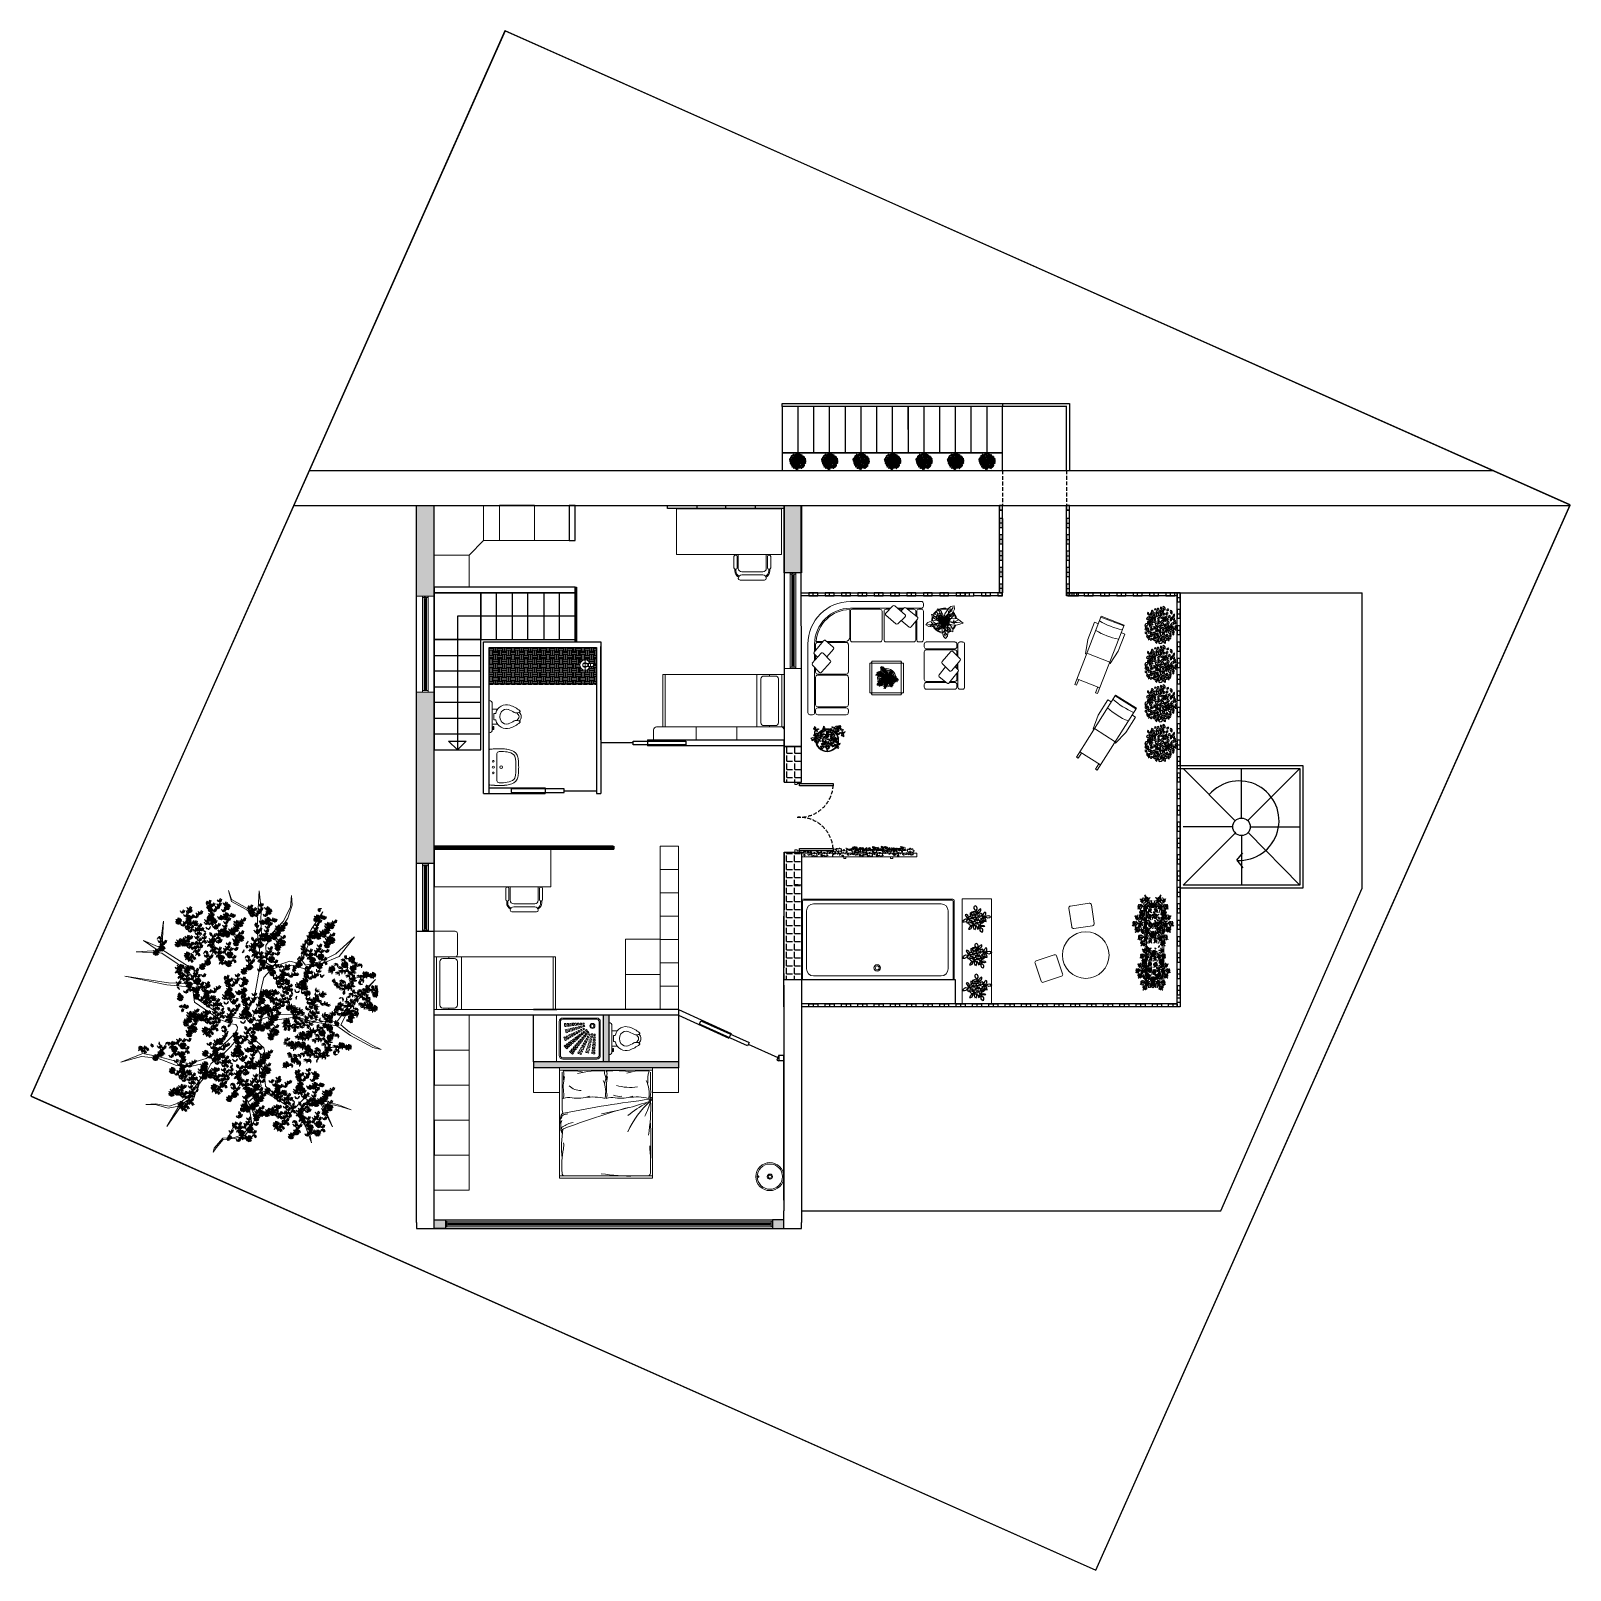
# Model space of a CAD drawing. Header units: inches. Extents: x 15 to 22798, y 21 to 21519.
# Drawn here: x 14394 to 17035, y 11486 to 14127 of the extents above; entities that cross this region are included whole.
import ezdxf

# ---------------------------------------------------------------- set-up
doc = ezdxf.new("R2010")
doc.units = ezdxf.units.IN
doc.header["$MEASUREMENT"] = 0
doc.linetypes.add('TRATTEGGIATA2', pattern=[9.525, 6.35, -3.175])
for name, color, linetype, lineweight in [('ARREDAMENTO', 8, 'Continuous', 13), ('ARREDI_attrezzature_furniture', 175, 'Continuous', 9), ('PORTE_finestre_doors_windows', 4, 'Continuous', 15)]:
    doc.layers.add(name, color=color, linetype=linetype, lineweight=lineweight)
doc.layers.add('ARREDI_attrezzature', color=175, linetype='Continuous')
doc.layers.add('INFISSI', color=4, linetype='Continuous')
doc.styles.add('ARCH', font='txt')
doc.styles.get("Standard").update_dxf_attribs({"font": 'Arial.ttf'})
pattern_1 = [(360, (-3367.276, 7683.333), (1e-15, 13.75), [10, -3.75]), (90, (-3367.276, 7683.333), (-13.75, 2e-15), [10, -3.75])]

# ---------------------------------------------------------------- blocks, each defined once
blk = doc.blocks.new('vasca')
at = {"layer": 'ARREDAMENTO'}
for p, q in [((10999.5, 4312.5), (10999.5, 4425.4)), ((10999.5, 4312.5), (10999.5, 4425.4)), ((11001, 4312.5), (11001, 4424.4)), ((11001.5, 4427.4), (11207.6, 4427.4)), ((11001.5, 4427.4), (11207.6, 4427.4)), ((11002.5, 4425.9), (11207.6, 4425.9)), ((11207.6, 4427.4), (11215.6, 4427.4)), ((11207.6, 4427.4), (11215.6, 4427.4)), ((11207.6, 4425.9), (11214.6, 4425.9)), ((11216.1, 4424.4), (11216.1, 4312.5)), ((11217.6, 4425.4), (11217.6, 4312.5)), ((11217.6, 4425.4), (11217.6, 4312.5)), ((11006.5, 4327.5), (11006.5, 4410.4)), ((11016.5, 4420.4), (11198.9, 4420.4)), ((11208.9, 4327.5), (11208.9, 4410.4)), ((11198.9, 4317.5), (11016.5, 4317.5))]:
    blk.add_line(p, q, dxfattribs=at)
for radius in [4.62, 2.82]:
    blk.add_circle((11107.6, 4328.9), radius, dxfattribs=at)
for centre, radius, start, end in [((11001.5, 4425.4), 2, 90, 180), ((11001.5, 4425.4), 2, 90, 180), ((11002.5, 4424.4), 1.5, 90, 180), ((11214.6, 4424.4), 1.5, 0, 90), ((11215.6, 4425.4), 2, 0, 90), ((11215.6, 4425.4), 2, 0, 90), ((11016.5, 4410.4), 10, 90, 180), ((11198.9, 4410.4), 10, 0, 90), ((11016.5, 4327.5), 10, 180, 270), ((11198.9, 4327.5), 10, 270, 0)]:
    blk.add_arc(centre, radius, start, end, dxfattribs=at)
blk = doc.blocks.new('SOL')
for p, q in [((-1.6476, -0.6048), (-1.6476, 0.0048)), ((-0.6316, 0.1064), (-0.9872, 0.0302)), ((-0.9872, 0.0302), (-0.9872, 0.0048)), ((-0.9618, -0.6048), (-0.9618, 0.0048)), ((-0.1744, 0.1064), (-0.6316, 0.1064)), ((-0.1744, 0.0048), (-0.1744, 0.1064)), ((0.0034, -0.6048), (0.0034, 0.0048)), ((-0.9872, -0.6302), (-0.9872, -0.6048)), ((-0.6316, -0.7064), (-0.9872, -0.6302)), ((-0.1744, -0.7064), (-0.6316, -0.7064)), ((-0.1744, -0.6048), (-0.1744, -0.7064))]:
    blk.add_line(p, q)
blk.add_lwpolyline([(-1.6476, -0.046), (-1.8, -0.046), (-1.8, 0.0048), (0.0288, 0.0048), (0.0288, -0.6048), (-1.8, -0.6048), (-1.8, -0.554), (-1.6476, -0.554)])
for centre in [(1.4512, -0.3), (1.7052, -0.3)]:
    blk.add_arc(centre, 1.829, 170.40687, 189.59313)
blk = doc.blocks.new('15PTOI06')
for p, q in [((8, 8.5), (8, -8.5)), ((11.5, 5), (8, 5)), ((9, 2), (9.765178, 2)), ((9, -2), (9, 2)), ((23.431562, 2.5), (24.727861, 2.5)), ((24.931034, 1.327586), (24.062054, 2.5)), ((11.5, -5), (8, -5)), ((8.5, -8), (8, -8)), ((8, -8.5), (9, -8.5)), ((9, -6.5), (8.5, -6.5)), ((8.5, -6.5), (8.5, -8)), ((9.765178, -2), (9, -2)), ((9, -8.5), (9, -6.5)), ((23.431562, -2.5), (24.690476, -2.5)), ((24.931034, -1.327586), (24.062054, -2.5))]:
    blk.add_line(p, q)
for centre, radius, start, end in [((6, 8.5), 2, 0, 90), ((9.765178, 2.5), 0.5, 270, 346.116636), ((17.25, 0.65), 7.210062, 71.816347, 166.116636), ((19.118098, 0), 6.118098, 147.797266, 212.202734), ((17.25, 0.65), 4.210062, 71.816347, 142.891702), ((12, -13.75), 19.534695, 57.937508, 70.559965), ((12, -13.75), 22.534695, 51.265418, 70.559965), ((23.431562, 4.5), 2, 237.937508, 270), ((24.727861, 4.5), 2, 270, 314.939898), ((23.666667, 0), 1.833333, 313.602819, 46.397181), ((23.166667, 0), 3.833333, 313.602819, 46.397181), ((25.787408, 3.438228), 0.5, 314.939898, 51.265418), ((6, -8.5), 2, 270, 0), ((9.765178, -2.5), 0.5, 13.883364, 90), ((17.25, -0.65), 7.210062, 193.883364, 288.183653), ((17.25, -0.65), 4.210062, 217.108298, 288.183653), ((12, 13.75), 19.534695, 289.440035, 302.062492), ((12, 13.75), 22.534695, 289.440035, 308.665009), ((23.431562, -4.5), 2, 90, 122.062492), ((24.690476, -4.5), 2, 44.162471, 90), ((25.766527, -3.454957), 0.5, 308.665009, 44.162471)]:
    blk.add_arc(centre, radius, start, end)
at = {"style": 'ARCH'}
for tag, p, flags in [('ITEM', (0, -19.5), 3), ('ROOM_NUMBER', (0, -28.5), 1)]:
    blk.add_attdef(tag, p, '', height=6, dxfattribs=dict(at, flags=flags))
blk = doc.blocks.new('lettone')
at = {"layer": 'ARREDAMENTO'}
for p, q in [((15256.3, 12306), (15256.3, 12348.3)), ((15300.6, 12348.3), (15300.6, 12158.7)), ((15460.6, 12344.3), (15300.6, 12344.3)), ((15305.3, 12282.6), (15305.3, 12340.5)), ((15460.6, 12348.3), (15460.6, 12158.7)), ((15504.8, 12306), (15504.8, 12348.3)), ((15300.6, 12306), (15256.3, 12306)), ((15460.6, 12306), (15504.8, 12306)), ((15302.9, 12242.8), (15302.9, 12252)), ((15303.2, 12241.2), (15305.3, 12235.6)), ((15460.6, 12162.7), (15300.6, 12162.7)), ((15460.6, 12158.7), (15300.6, 12158.7))]:
    blk.add_line(p, q, dxfattribs=at)
for centre, radius, start, end in [((15319.1, 12242.9), 100.3, 77.5752, 96.8586), ((15301, 12338.1), 7.52, 344.8012, 35.6212), ((15379.5, 12315.4), 72.2, 165.74, 189.6289), ((15328.4, 12330.6), 20.8, 164.8012, 192.688), ((15367.4, 12206.4), 136.7, 85.318, 105.1075), ((15364.2, 12330), 15.9, 337.1192, 24.2123), ((15453.4, 12315.4), 72.2, 165.74, 189.6289), ((15402.2, 12330.6), 20.8, 164.8012, 192.688), ((15500.8, 12328), 48.6, 162.8009, 187.5389), ((16757.2, 12338.5), 1300.4, 179.9104, 181.1885), ((15337, 12336.9), 27.7, 224.9902, 272.1705), ((15332.1, 12306.4), 48, 347.0138, 24.882), ((15386.3, 12320.7), 8.08, 157.1192, 200.9839), ((15421.6, 12392.5), 77.9, 252.7298, 279.568), ((15406.9, 12305.1), 47.8, 348.7109, 26.6681), ((15408.8, 12307.3), 48.5, 344.1443, 4.9446), ((15365, 12283.4), 59.8, 180.7687, 192.911), ((15296.4, 12301.3), 12.1, 333.0351, 9.6289), ((15317.1, 12264.5), 32.8, 80.6074, 107.6402), ((15765.6, 11038.2), 1289.5, 105.592, 110.8132), ((15664.5, 10521.7), 1784.7, 96.728, 101.523), ((15332.2, 12355.7), 59.6, 260.6074, 289.6441), ((15358.4, 12216.7), 81.5, 75.4027, 99.6734), ((15271.5, 12830.2), 570, 280.272, 289.0031), ((15370.3, 12301.3), 12.1, 333.0351, 9.6289), ((15391, 12264.5), 32.8, 80.6074, 107.6402), ((15402.4, 12323.4), 24.2, 247.6175, 282.852), ((15406.2, 12357.5), 61.5, 260.7499, 289.3428), ((15562.2, 12172.7), 158.5, 131.5468, 155.6167), ((15542.8, 12112.4), 198.2, 117.9144, 128.9624), ((15433.4, 12214.7), 83.6, 75.8991, 99.8562), ((15330.2, 12323.4), 130.8, 333.6904, 345.8106), ((15175.2, 12279), 282.1, 350.4906, 2.5059), ((15454.2, 12295.7), 3.89, 265.5011, 337.3948), ((15455, 12296), 1.97, 281.8744, 50.6042), ((15455.4, 12294.8), 3.9, 296.0618, 73.6995), ((15335.5, 12257.9), 33.4, 167.1173, 193.0714), ((15309.3, 12263.9), 6.59, 101.6131, 167.1173), ((15313, 12251.4), 10.1, 142.2698, 183.3983), ((15313, 12259.7), 9.53, 129.4016, 175.3151), ((15337.5, 12196.7), 59.4, 103.1349, 121.9888), ((15316.3, 12247.1), 22.1, 93.536, 114.9661), ((14933.4, 12218.3), 524.4, 356.777, 4.3028), ((15307.6, 12242.8), 4.71, 180, 200.2459), ((15307.6, 12242.8), 4.71, 180, 200.2459), ((15308.2, 12243.6), 4.18, 120.7024, 180.9899), ((15309, 12239.1), 4.71, 109.3276, 200.2459), ((15529.8, 12212.3), 225.4, 172.1235, 184.8247), ((15448.6, 12180.9), 144, 168.6575, 185.361), ((15276.7, 12215.4), 31.4, 348.6575, 7.5253), ((15115.4, 12181.9), 341.7, 357.5735, 5.4873), ((15310, 12167.4), 4.71, 180, 270), ((15421.7, 12462.8), 300.3, 260.5168, 271.6934), ((15452.1, 12167.4), 4.71, 270, 360)]:
    blk.add_arc(centre, radius, start, end, dxfattribs=at)

msp = doc.modelspace()

# ---------------------------------------------------------------- hatches: boundary and pattern name
h = msp.add_hatch(color=256)
h.dxf.hatch_style = 1
h.paths.add_polyline_path([(15085.7, 13312.7), (15055.7, 13312.7), (15055.7, 13157.3), (15075.5, 13157.3), (15075.5, 13157.3), (15065.9, 13157.3), (15065.9, 13154.8), (15068.7, 13154.8), (15068.7, 13154.8), (15070.7, 13154.8), (15075.5, 13154.8), (15075.5, 13157.3), (15065.9, 13157.3), (15065.9, 13157.3), (15075.5, 13157.3), (15085.7, 13157.3)])
h.paths.add_polyline_path([(15083.2, 12616.3), (15083.2, 12616.3), (15083.2, 12616.3), (15083.2, 12616.3)], flags=9)
h = msp.add_hatch(color=256)
h.dxf.hatch_style = 1
h.paths.add_polyline_path([(15715.6, 13312.7), (15686.2, 13312.7), (15686.2, 13197.4), (15706, 13197.4), (15706, 13197.4), (15696.4, 13197.4), (15696.4, 13194.9), (15699.2, 13194.9), (15699.2, 13194.9), (15701.2, 13194.9), (15706, 13194.9), (15706, 13197.4), (15696.4, 13197.4), (15696.4, 13197.4), (15706, 13197.4), (15715.6, 13197.4)])
h = msp.add_hatch()
h.set_pattern_fill('EARTH', color=256, scale=30)
h.paths.add_polyline_path([(15364.4, 13069), (15180.3, 13069), (15180.3, 13006.2), (15364.4, 13006.2)])
h.paths.add_polyline_path([(15353.1, 13042.5, -0.15223), (15353.8, 13041.7), (15359, 13041.7), (15359, 13041, -1.121), (15359.7, 13040.7, -0.770179), (15360.5, 13040.7, -1.298399), (15361.3, 13040.7, -1.2984), (15362.1, 13040.7, -0.770179), (15362.9, 13040.7, -0.770179), (15363.6, 13040.7, -0.640027), (15364.2, 13041), (15363.8, 13037), (15363, 13037), (15362.7, 13037.2, -1.264459), (15361.9, 13037.3, -1.265994), (15361.1, 13037.3, -0.789894), (15360.3, 13037.3, -0.789893), (15359.5, 13037.3, -0.56391), (15359, 13037), (15359, 13036.3), (15353.8, 13036.3, -0.15223), (15353.1, 13035.5, -4.976489)], flags=16)
h.paths.add_polyline_path([(15347.8, 13041.7), (15353.8, 13041.7), (15353.8, 13036.3), (15347.8, 13036.3, -0.690176), (15340.7, 13039, -0.690176)], flags=0)
h.paths.add_polyline_path([(15359.8, 13041, 0.903998), (15359.3, 13040.5), (15359, 13037.5, -0.202111), (15359.1, 13037.2)], flags=16)
h = msp.add_hatch(color=256)
h.dxf.hatch_style = 1
h.paths.add_polyline_path([(15085.7, 12992.8), (15055.7, 12992.8), (15055.7, 12698.5), (15075.5, 12698.5), (15075.5, 12698.5), (15065.9, 12698.5), (15065.9, 12696), (15068.7, 12696), (15068.7, 12696), (15072.7, 12696), (15075.5, 12696), (15075.5, 12698.5), (15065.9, 12698.5), (15065.9, 12698.5), (15075.5, 12698.5), (15085.7, 12698.5), (15085.7, 12728.5)])
h = msp.add_hatch()
h.set_pattern_fill('ANGLE', color=0, scale=50)
h.set_pattern_definition([(360, (-3366.732, 7965.165), (1e-15, 13.75), [10, -3.75]), (90, (-3366.732, 7965.165), (-13.75, 2e-15), [10, -3.75])])
h.paths.add_polyline_path([(15715.7, 12899.5), (15715.7, 12837.9), (15686.2, 12837.9), (15686.2, 12899.5), (15715.7, 12899.5), (15715.8, 12899.5)])
h = msp.add_hatch()
h.set_pattern_fill('ANGLE', color=0, scale=50)
h.set_pattern_definition([(360, (-3366.732, 7965.165), (1e-15, 13.75), [10, -3.75]), (90, (-3366.732, 7965.165), (-13.75, 2e-15), [10, -3.75])])
h.paths.add_polyline_path([(15715.7, 12899.5), (15715.7, 12837.9), (15686.2, 12837.9), (15686.2, 12899.5), (15715.7, 12899.5), (15715.8, 12899.5)])
h = msp.add_hatch()
h.set_pattern_fill('DOLMIT', color=256, scale=5)
h.set_pattern_definition([(0, (0, 0), (0, 1.25), []), (45, (0, 0), (-2.5, 2.5), [1.76776695, -3.5355339])])
h.paths.add_polyline_path([(15393.8, 12728.5), (15392.6, 12728.5), (15085.7, 12728.5), (15085.7, 12723.5), (15393.8, 12723.5)])
h = msp.add_hatch()
h.set_pattern_fill('ANGLE', color=0, scale=50)
h.set_pattern_definition(pattern_1)
h.paths.add_polyline_path([(15685.7, 12499.8), (15715.7, 12499.8), (15715.7, 12499.8), (15716.2, 12717.9), (15686.2, 12717.9)])
h = msp.add_hatch()
h.set_pattern_fill('ANGLE', color=0, scale=50)
h.set_pattern_definition(pattern_1)
h.paths.add_polyline_path([(15685.7, 12499.8), (15715.7, 12499.8), (15715.7, 12499.8), (15716.2, 12717.9), (15686.2, 12717.9)])
h = msp.add_hatch(color=256)
h.dxf.hatch_style = 1
h.paths.add_polyline_path([(15385.6, 12438.3), (15375.6, 12438.3), (15375.6, 12358.3), (15385.6, 12358.3)])
h.paths.add_polyline_path([(15504.8, 12358.3), (15256.3, 12358.3), (15256.3, 12348.3), (15504.8, 12348.3)])
h.paths.add_polyline_path([(15685.7, 12087.7), (15666.2, 12087.7), (15666.2, 12075.4), (15666.2, 12075.4), (15666.2, 12085), (15663.7, 12085), (15663.7, 12082.2), (15663.7, 12082.2), (15663.7, 12080.2), (15663.7, 12075.4), (15666.2, 12075.4), (15666.2, 12085), (15666.2, 12085), (15666.2, 12075.4), (15666.2, 12072.7), (15685.7, 12072.7)])
h.paths.add_polyline_path([(15105.2, 12085), (15105.2, 12085), (15105.2, 12075.4), (15107.7, 12075.4), (15107.7, 12085), (15105.2, 12085), (15105.2, 12075.4), (15105.2, 12075.4), (15105.2, 12085), (15105.2, 12087.7), (15085.7, 12087.7), (15085.7, 12072.7), (15105.2, 12072.7)])
h.paths.add_polyline_path([(15083.2, 12616.3), (15083.2, 12616.3), (15083.2, 12616.3), (15083.2, 12616.3)], flags=9)

# ---------------------------------------------------------------- linework, layer by layer
for p, q in [((15682.6, 13482.8), (15682.6, 13487.8)), ((15682.6, 13487.8), (16060.6, 13487.8)), ((15709.6, 13482.8), (15682.6, 13482.8)), ((15682.6, 13482.8), (15682.7, 13372.8)), ((15682.7, 13482.7), (15682.7, 13487.7)), ((15682.7, 13487.7), (16060.7, 13487.7)), ((15709.7, 13482.7), (15682.7, 13482.7)), ((15682.7, 13482.7), (15682.7, 13372.7)), ((16060.6, 13482.8), (15696.6, 13482.8)), ((16060.7, 13482.7), (15696.7, 13482.7)), ((15736.6, 13482.8), (15709.6, 13482.8)), ((15709.6, 13482.8), (15709.7, 13402.8)), ((15736.7, 13482.7), (15709.7, 13482.7)), ((15709.7, 13482.7), (15709.7, 13402.7)), ((15763.6, 13482.8), (15736.6, 13482.8)), ((15736.6, 13482.8), (15736.7, 13402.8)), ((15763.7, 13482.7), (15736.7, 13482.7)), ((15736.7, 13482.7), (15736.7, 13402.7)), ((15790.6, 13482.8), (15763.6, 13482.8)), ((15763.6, 13482.8), (15763.7, 13402.8)), ((15790.7, 13482.7), (15763.7, 13482.7)), ((15763.7, 13482.7), (15763.7, 13402.7)), ((15817.6, 13482.8), (15790.6, 13482.8)), ((15790.6, 13482.8), (15790.7, 13402.8)), ((15817.7, 13482.7), (15790.7, 13482.7)), ((15790.7, 13482.7), (15790.7, 13402.7)), ((15844.6, 13482.8), (15817.6, 13482.8)), ((15817.6, 13482.8), (15817.7, 13402.8)), ((15844.7, 13482.7), (15817.7, 13482.7)), ((15817.7, 13482.7), (15817.7, 13402.7)), ((15871.6, 13482.8), (15844.6, 13482.8)), ((15844.6, 13482.8), (15844.7, 13402.8)), ((15871.7, 13482.7), (15844.7, 13482.7)), ((15844.7, 13482.7), (15844.7, 13402.7)), ((15898.6, 13482.8), (15871.6, 13482.8)), ((15871.6, 13482.8), (15871.7, 13402.8)), ((15898.7, 13482.7), (15871.7, 13482.7)), ((15871.7, 13482.7), (15871.7, 13402.7)), ((15925.6, 13482.8), (15898.6, 13482.8)), ((15898.6, 13482.8), (15898.7, 13402.8)), ((15925.7, 13482.7), (15898.7, 13482.7)), ((15898.7, 13482.7), (15898.7, 13402.7)), ((15952.6, 13482.8), (15925.6, 13482.8)), ((15925.6, 13482.8), (15925.7, 13402.8)), ((15952.7, 13482.7), (15925.7, 13482.7)), ((15925.7, 13482.7), (15925.7, 13402.7)), ((15979.6, 13482.8), (15952.6, 13482.8)), ((15952.6, 13482.8), (15952.7, 13402.8)), ((15979.7, 13482.7), (15952.7, 13482.7)), ((15952.7, 13482.7), (15952.7, 13402.7)), ((16006.6, 13482.8), (15979.6, 13482.8)), ((15979.6, 13482.8), (15979.7, 13402.8)), ((16006.7, 13482.7), (15979.7, 13482.7)), ((15979.7, 13482.7), (15979.7, 13402.7)), ((16033.6, 13482.8), (16006.6, 13482.8)), ((16006.6, 13482.8), (16006.7, 13402.8)), ((16033.7, 13482.7), (16006.7, 13482.7)), ((16006.7, 13482.7), (16006.7, 13402.7)), ((16060.6, 13482.8), (16033.6, 13482.8)), ((16033.6, 13482.8), (16033.7, 13402.8)), ((16060.7, 13482.7), (16033.7, 13482.7)), ((16033.7, 13482.7), (16033.7, 13402.7)), ((16060.6, 13487.8), (16170.6, 13487.9)), ((16060.6, 13487.8), (16060.6, 13482.8)), ((16170.6, 13482.9), (16060.6, 13482.8)), ((16060.7, 13372.8), (16060.6, 13482.8)), ((16060.7, 13487.7), (16060.7, 13482.7)), ((16060.7, 13487.7), (16170.7, 13487.7)), ((16060.7, 13372.7), (16060.7, 13482.7)), ((16170.7, 13482.7), (16060.7, 13482.7)), ((16170.6, 13487.9), (16175.6, 13487.9)), ((16170.7, 13372.9), (16170.6, 13482.9)), ((16170.7, 13487.7), (16175.7, 13487.7)), ((16170.7, 13372.7), (16170.7, 13482.7)), ((16175.6, 13487.9), (16175.7, 13372.9)), ((16175.7, 13487.7), (16175.7, 13372.7)), ((16060.7, 13402.8), (15682.7, 13402.8)), ((16060.7, 13402.7), (15682.7, 13402.7)), ((16060.7, 13372.8), (16060.7, 13402.8)), ((16060.7, 13372.7), (16060.7, 13402.7)), ((14871.4, 13372.7), (16901.7, 13372.7)), ((15005.7, 13372.7), (16436.7, 13372.7)), ((15682.7, 13372.7), (16060.7, 13372.7)), ((16060.7, 13372.7), (16170.7, 13372.7)), ((14844.7, 13312.7), (15055.7, 13312.7)), ((15055.7, 13312.7), (15715.7, 13312.8)), ((15055.7, 13312.7), (15715.7, 13312.7)), ((15055.7, 12102.7), (15055.7, 13312.7)), ((15055.7, 13312.7), (15715.7, 13312.7)), ((15055.7, 12102.7), (15055.7, 13312.7)), ((15085.7, 12072.7), (15085.7, 13312.7)), ((15085.7, 12072.7), (15085.7, 13312.7)), ((15257.7, 13312.7), (15197.7, 13312.7)), ((15257.7, 13312.7), (15197.7, 13312.7)), ((15327.7, 13312.7), (15317.7, 13312.7)), ((15327.7, 13312.7), (15317.7, 13312.7)), ((15317.7, 13312.7), (15317.7, 13252.7)), ((15327.7, 13252.7), (15327.7, 13312.7)), ((15433.5, 13312.8), (15633.5, 13312.8)), ((15433.5, 13312.8), (15633.5, 13312.8)), ((15486.2, 13307.7), (15486.2, 13312.7)), ((15486.2, 13312.7), (15536.2, 13312.7)), ((15536.2, 13312.7), (15536.2, 13307.7)), ((15586.2, 13307.7), (15586.2, 13312.8)), ((15586.2, 13312.8), (15636.2, 13312.8)), ((15636.2, 13312.8), (15636.2, 13307.7)), ((15686.2, 13312.7), (15686.2, 13307.7)), ((15715.8, 12899.5), (15715.6, 13313)), ((15715.8, 12899.5), (15715.6, 13313)), ((15715.7, 13312.7), (17033.9, 13312.7)), ((16055.7, 13162.8), (16055.7, 13312.8)), ((16055.7, 13162.7), (16055.7, 13312.7)), ((16060.8, 13290.5), (16060.8, 13312.8)), ((16060.8, 13290.3), (16060.8, 13312.7)), ((16170.6, 13290.5), (16170.7, 13312.9)), ((16170.6, 13290.3), (16170.7, 13312.7)), ((16175.7, 13162.9), (16175.7, 13312.9)), ((16175.7, 13162.7), (16175.7, 13312.7)), ((15686.2, 13307.7), (15486.2, 13307.7)), ((15536.2, 13307.7), (15586.2, 13307.7)), ((16060.8, 13305), (16055.7, 13305)), ((16060.8, 13290.3), (16060.8, 13162.7)), ((16175.7, 13305), (16170.6, 13305)), ((16170.7, 13157.6), (16170.6, 13290.3)), ((16175.7, 13162.7), (16175.7, 13290.2)), ((16060.8, 13282.7), (16055.7, 13282.7)), ((16170.6, 13282.7), (16175.7, 13282.7)), ((15317.7, 13252.7), (15327.7, 13252.7)), ((16060.8, 13254.6), (16055.7, 13254.6)), ((16170.6, 13254.6), (16175.7, 13254.6)), ((16060.8, 13226.5), (16055.7, 13226.5)), ((16170.6, 13226.5), (16175.7, 13226.5)), ((16060.8, 13198.4), (16055.7, 13198.4)), ((16170.6, 13198.4), (16175.7, 13198.4)), ((15085.7, 13162.7), (15285.7, 13162.7)), ((15192.7, 13082.7), (15192.7, 13162.7)), ((15192.7, 13162.7), (15219.7, 13162.7)), ((15219.7, 13162.7), (15219.7, 13082.7)), ((15246.7, 13082.7), (15246.7, 13162.7)), ((15246.7, 13162.7), (15273.7, 13162.7)), ((15273.7, 13162.7), (15273.7, 13082.7)), ((15300.7, 13082.7), (15300.7, 13162.7)), ((15327.7, 13162.7), (15327.7, 13082.7)), ((15856.1, 13157.6), (15715.7, 13157.6)), ((15736.1, 13157.6), (15736.1, 13162.7)), ((15764.2, 13157.6), (15764.2, 13162.7)), ((15792.3, 13157.6), (15792.3, 13162.7)), ((15820.4, 13157.6), (15820.4, 13162.7)), ((15848.4, 13157.6), (15848.4, 13162.7)), ((15996.5, 13157.6), (15856.1, 13157.6)), ((15876.5, 13157.6), (15876.5, 13162.7)), ((15904.6, 13157.6), (15904.6, 13162.7)), ((15932.7, 13157.6), (15932.7, 13162.7)), ((15960.8, 13157.6), (15960.8, 13162.7)), ((15988.8, 13157.6), (15988.8, 13162.7)), ((16004.2, 13157.6), (16004.2, 13162.7)), ((16060.8, 13162.7), (16011.8, 13162.7)), ((16060.8, 13157.6), (16011.8, 13157.6)), ((16032.2, 13157.6), (16032.2, 13162.7)), ((16060.8, 13162.7), (16054.9, 13162.7)), ((16060.8, 13170.4), (16055.7, 13170.4)), ((16060.3, 13157.6), (16060.3, 13162.7)), ((16170.6, 13170.4), (16175.7, 13170.4)), ((16174.9, 13162.7), (16170.6, 13162.7)), ((16244.1, 13157.6), (16170.7, 13157.6)), ((16365.7, 13162.7), (16175.7, 13162.9)), ((16365.7, 13162.7), (16175.7, 13162.7)), ((16180.3, 13157.6), (16180.3, 13162.7)), ((16183.4, 13157.6), (16183.4, 13162.7)), ((16208.4, 13157.6), (16208.4, 13162.7)), ((16236.5, 13157.6), (16236.5, 13162.7)), ((16360.6, 13157.6), (16244.1, 13157.6)), ((16264.6, 13157.6), (16264.6, 13162.7)), ((16292.6, 13157.6), (16292.6, 13162.7)), ((16320.7, 13157.6), (16320.7, 13162.7)), ((16348.8, 13157.6), (16348.8, 13162.7)), ((16360.6, 13035.1), (16360.6, 13162.7)), ((16360.6, 13155), (16365.7, 13155)), ((16365.7, 13162.7), (16677.7, 13162.7)), ((16677.7, 12656.6), (16677.7, 13162.7)), ((16360.6, 13127), (16365.7, 13127)), ((15327.7, 13122.7), (15125.7, 13122.7)), ((15125.7, 13122.7), (15125.7, 12893.7)), ((16360.6, 13098.9), (16365.7, 13098.9)), ((15165.7, 13082.7), (15192.7, 13082.7)), ((15219.7, 13082.7), (15246.7, 13082.7)), ((15273.7, 13082.7), (15300.7, 13082.7)), ((15085.7, 13028.7), (15085.7, 13055.7)), ((15085.7, 13055.7), (15165.7, 13055.7)), ((15180.3, 13069), (15322.3, 13069)), ((15322.6, 13069), (15332.6, 13069)), ((15371.6, 12910.5), (15371.6, 13070.7)), ((16360.6, 13070.8), (16365.7, 13070.8)), ((15165.7, 13028.7), (15085.7, 13028.7)), ((15165.7, 13001.7), (15165.7, 13028.7)), ((16360.6, 13042.7), (16365.7, 13042.7)), ((16360.6, 12894.7), (16360.6, 13035.1)), ((15085.7, 12974.7), (15085.7, 13001.7)), ((15085.7, 13001.7), (15165.7, 13001.7)), ((16360.6, 13014.6), (16365.7, 13014.6)), ((15165.7, 12974.7), (15085.7, 12974.7)), ((15165.7, 12947.7), (15165.7, 12974.7)), ((16360.6, 12986.6), (16365.7, 12986.6)), ((15085.7, 12920.7), (15085.7, 12947.7)), ((15085.7, 12947.7), (15165.7, 12947.7)), ((16360.6, 12958.5), (16365.7, 12958.5)), ((15165.7, 12920.7), (15085.7, 12920.7)), ((15125.7, 12938.4), (15125.7, 12923.4)), ((15165.7, 12893.7), (15165.7, 12920.7)), ((16360.6, 12930.4), (16365.7, 12930.4)), ((15110.7, 12908.6), (15140.7, 12908.6)), ((15125.7, 12893.6), (15110.7, 12908.6)), ((15125.7, 12893.6), (15140.7, 12908.6)), ((15451.6, 12910.5), (15686.7, 12910.5)), ((15451.6, 12910.5), (15451.6, 12900.5)), ((15686.7, 12900.5), (15451.6, 12900.5)), ((15685.7, 12899.5), (15715.8, 12899.5)), ((15685.7, 12899.5), (15715.8, 12899.5)), ((15686.2, 12899.5), (15686.2, 12909.5)), ((15686.2, 12899.5), (15686.2, 12909.5)), ((16360.6, 12902.3), (16365.7, 12902.3)), ((16360.6, 12754.3), (16360.6, 12894.7)), ((15686.2, 12885.9), (15686.2, 12875.9)), ((15686.2, 12885.9), (15686.2, 12875.9)), ((16360.6, 12874.2), (16365.7, 12874.2)), ((16360.7, 12861.6), (16570.8, 12861.6)), ((16370.8, 12861.6), (16460.1, 12772.1)), ((16470.8, 12776.6), (16470.8, 12861.6)), ((16481.4, 12772.2), (16570.8, 12861.6)), ((16570.8, 12861.6), (16570.8, 12661.6)), ((16360.6, 12846.2), (16365.7, 12846.2)), ((15170.3, 12818.5), (15276.5, 12818.5)), ((15180.3, 12818.5), (15180.3, 12828.5)), ((15180.3, 12828.5), (15276.5, 12828.5)), ((15242.6, 12828.5), (15276.5, 12828.5)), ((15276.5, 12828.5), (15276.5, 12818.5)), ((15364.4, 12818.5), (15371.6, 12818.5)), ((16360.6, 12818.1), (16365.7, 12818.1)), ((16360.6, 12790), (16365.7, 12790)), ((16360.6, 12761.9), (16365.7, 12761.9)), ((16455.8, 12761.6), (16370.8, 12761.6)), ((16485.8, 12761.6), (16570.8, 12761.6)), ((15392.6, 12728.5), (15085.7, 12728.5)), ((15085.7, 12728.5), (15085.7, 12698.5)), ((15085.7, 12728.5), (15085.7, 12723.5)), ((15392.6, 12728.5), (15393.8, 12728.5)), ((15393.8, 12728.5), (15393.8, 12723.5)), ((16360.6, 12613.9), (16360.6, 12754.3)), ((16360.6, 12733.8), (16365.7, 12733.8)), ((16460.2, 12751), (16370.8, 12661.6)), ((16470.8, 12746.6), (16470.8, 12661.6)), ((16482, 12751.6), (16570.8, 12661.6)), ((15085.7, 12723.5), (15393.8, 12723.5)), ((15686.2, 12717.9), (15716.2, 12717.9)), ((15686.2, 12717.9), (15716.2, 12717.9)), ((15716.2, 12717.9), (15715.7, 12102.7)), ((15716.2, 12717.9), (15715.7, 12102.7)), ((16360.6, 12705.8), (16365.7, 12705.8)), ((16463, 12704.1), (16473.2, 12716.8)), ((16463, 12704.1), (16473.2, 12691.4)), ((15085.7, 12698.5), (15085.7, 12658.5)), ((16360.6, 12677.7), (16365.7, 12677.7)), ((16360.6, 12649.6), (16365.7, 12649.6)), ((16570.8, 12661.6), (16370.8, 12661.6)), ((16435, 12102.7), (16677.7, 12656.6)), ((16360.6, 12621.5), (16365.7, 12621.5)), ((16360.6, 12473.5), (16360.6, 12613.9)), ((16360.6, 12593.4), (16365.7, 12593.4)), ((16360.6, 12565.4), (16365.7, 12565.4)), ((16360.6, 12537.3), (16365.7, 12537.3)), ((15685.7, 12509.8), (15685.7, 12499.8)), ((15685.7, 12509.8), (15685.7, 12499.8)), ((15685.7, 12499.8), (15715.7, 12499.8)), ((15685.7, 12499.8), (15715.7, 12499.8)), ((15715.7, 12499.8), (15979.3, 12499.8)), ((15979.3, 12499.8), (15979.3, 12457.8)), ((16360.6, 12509.2), (16365.7, 12509.2)), ((15685.7, 12489.8), (15685.7, 12102.7)), ((15685.7, 12489.8), (15685.7, 12102.7)), ((16360.6, 12481.1), (16365.7, 12481.1)), ((16360.6, 12452.7), (16360.6, 12473.5)), ((15504.8, 12438.3), (15085.7, 12438.3)), ((15504.8, 12448.3), (15256.3, 12448.3)), ((15256.3, 12448.3), (15296.3, 12448.3)), ((15256.3, 12358.3), (15256.3, 12438.3)), ((15396.3, 12448.3), (15296.3, 12448.3)), ((15375.6, 12438.3), (15375.6, 12358.3)), ((15385.6, 12438.3), (15385.6, 12358.3)), ((15473.8, 12448.3), (15413.8, 12448.3)), ((15504.8, 12448.3), (15504.8, 12348.3)), ((15504.8, 12448.3), (15595.2, 12407.1)), ((15504.8, 12438.3), (15591.5, 12398.8)), ((16365.7, 12452.7), (15715.7, 12452.7)), ((15996.5, 12457.8), (15716, 12457.9)), ((15736.1, 12457.8), (15736.1, 12452.7)), ((15764.2, 12457.8), (15764.2, 12452.7)), ((15792.3, 12457.8), (15792.3, 12452.7)), ((15820.4, 12457.8), (15820.4, 12452.7)), ((15848.4, 12457.8), (15848.4, 12452.7)), ((15876.5, 12457.8), (15876.5, 12452.7)), ((15904.6, 12457.8), (15904.6, 12452.7)), ((15932.7, 12457.8), (15932.7, 12452.7)), ((15960.8, 12457.8), (15960.8, 12452.7)), ((15988.8, 12457.8), (15988.8, 12452.7)), ((16136.9, 12457.8), (15996.5, 12457.8)), ((16016.9, 12457.8), (16016.9, 12452.7)), ((16045, 12457.8), (16045, 12452.7)), ((16073.1, 12457.8), (16073.1, 12452.7)), ((16101.2, 12457.8), (16101.2, 12452.7)), ((16129.2, 12457.8), (16129.2, 12452.7)), ((16277.3, 12457.8), (16136.9, 12457.8)), ((16157.3, 12457.8), (16157.3, 12452.7)), ((16185.4, 12457.8), (16185.4, 12452.7)), ((16213.5, 12457.8), (16213.5, 12452.7)), ((16241.6, 12457.8), (16241.6, 12452.7)), ((16269.6, 12457.8), (16269.6, 12452.7)), ((16360.6, 12457.8), (16277.3, 12457.8)), ((16297.7, 12457.8), (16297.7, 12452.7)), ((16325.8, 12457.8), (16325.8, 12452.7)), ((16352.9, 12457.8), (16352.9, 12452.7)), ((16365.7, 12460.4), (16360.6, 12460.4)), ((15595.2, 12407.1), (15591.5, 12398.8)), ((15085.7, 12378.3), (15085.7, 12318.3)), ((15677.1, 12369.8), (15673.4, 12361.5)), ((15673.4, 12361.5), (15677.1, 12359.9)), ((15677.1, 12369.8), (15677.1, 12359.9)), ((15685.7, 12369.8), (15685.7, 12325.6)), ((15685.7, 12245.6), (15685.7, 12369.8)), ((15685.7, 12369.8), (15685.7, 12325.6)), ((15685.7, 12245.6), (15685.7, 12369.8)), ((15504.8, 12358.3), (15256.3, 12358.3)), ((15256.3, 12358.3), (15256.3, 12348.3)), ((15504.8, 12348.3), (15256.3, 12348.3)), ((15477.1, 12348.3), (15283.7, 12348.3)), ((15685.7, 12143), (15685.7, 12343.2)), ((15685.7, 12143), (15685.7, 12343.2)), ((15085.7, 12258.3), (15085.7, 12198.3)), ((15085.7, 12258.3), (15085.7, 12198.3)), ((15685.7, 12245.6), (15685.7, 12121.4)), ((15685.7, 12245.6), (15685.7, 12121.4)), ((15685.7, 12121.4), (15685.7, 12165.6)), ((15685.7, 12121.4), (15685.7, 12165.6)), ((15055.7, 12082.7), (15055.7, 12102.7)), ((15055.7, 12082.7), (15055.7, 12102.7)), ((15685.7, 12072.7), (15685.7, 12102.7)), ((15685.7, 12072.7), (15685.7, 12102.7)), ((15715.7, 12102.7), (16365.7, 12102.7)), ((15715.7, 12102.7), (15715.7, 12082.7)), ((15715.7, 12102.7), (15715.7, 12082.7)), ((16365.7, 12102.7), (16435, 12102.7)), ((15055.7, 12082.7), (15055.7, 12072.7)), ((15055.7, 12082.7), (15055.7, 12072.7)), ((15055.7, 12072.7), (15715.7, 12072.7)), ((15055.7, 12072.7), (15085.7, 12072.7)), ((15055.7, 12072.7), (15085.7, 12072.7)), ((15685.7, 12072.7), (15715.7, 12072.7)), ((15685.7, 12072.7), (15715.7, 12072.7)), ((15715.7, 12072.7), (15715.7, 12082.7)), ((15715.7, 12072.7), (15715.7, 12082.7))]:
    msp.add_line(p, q)
at = {"linetype": 'TRATTEGGIATA2'}
for p, q in [((16060.7, 13372.7), (16060.7, 13312.8)), ((16170.7, 13372.9), (16170.6, 13312.7)), ((15180.3, 13006.2), (15364.4, 13006.2))]:
    msp.add_line(p, q, dxfattribs=at)
at = {"color": 4}
for p, q in [((15085.7, 12698.5), (15055.7, 12698.5)), ((15085.7, 12581.8), (15055.7, 12581.8))]:
    msp.add_line(p, q, dxfattribs=at)
for points in [[(14393.9, 12299.6), (16221.1, 11486.4), (17034.3, 13313.7), (15207.1, 14126.8)], [(14394, 12299.9), (16221.1, 11486.4), (17034.6, 13313.5), (15207.5, 14127)], [(15686.2, 13312.7), (15716.2, 13312.7), (15716.2, 13197.4), (15686.2, 13197.4)], [(16060.8, 13305.2), (16060.8, 13312.8), (16055.7, 13312.8), (16055.7, 13305.2)], [(16060.8, 13305), (16060.8, 13312.7), (16055.7, 13312.7), (16055.7, 13305)], [(16175.7, 13305.2), (16175.7, 13312.9), (16170.6, 13312.9), (16170.6, 13305.2)], [(16175.7, 13305), (16175.7, 13312.7), (16170.6, 13312.7), (16170.6, 13305)], [(16060.8, 13275), (16060.8, 13290.3), (16055.7, 13290.3), (16055.7, 13275)], [(16170.6, 13290.3), (16170.6, 13275), (16175.7, 13275), (16175.7, 13290.3)], [(16060.8, 13246.9), (16060.8, 13262.2), (16055.7, 13262.2), (16055.7, 13246.9)], [(16170.6, 13262.2), (16170.6, 13246.9), (16175.7, 13246.9), (16175.7, 13262.2)], [(16060.8, 13218.9), (16060.8, 13234.2), (16055.7, 13234.2), (16055.7, 13218.9)], [(16170.6, 13234.2), (16170.6, 13218.9), (16175.7, 13218.9), (16175.7, 13234.2)], [(16060.8, 13190.8), (16060.8, 13206.1), (16055.7, 13206.1), (16055.7, 13190.8)], [(16170.6, 13206.1), (16170.6, 13190.8), (16175.7, 13190.8), (16175.7, 13206.1)], [(16060.8, 13162.7), (16060.8, 13178), (16055.7, 13178), (16055.7, 13162.7)], [(16170.6, 13178), (16170.6, 13162.7), (16175.7, 13162.7), (16175.7, 13178)], [(15085.7, 13172.7), (15085.7, 13162.7), (15327.7, 13162.7), (15327.7, 13172.7)], [(15085.7, 13082.7), (15165.7, 13082.7), (15165.7, 13162.7), (15085.7, 13162.7)], [(15327.7, 13172.7), (15327.7, 13172.7), (15327.7, 13079), (15327.7, 13079)], [(15327.7, 13172.7), (15329.8, 13172.7), (15329.8, 13079), (15327.7, 13079)], [(15728.5, 13157.6), (15743.8, 13157.6), (15743.8, 13162.7), (15728.5, 13162.7)], [(15756.6, 13157.6), (15771.9, 13157.6), (15771.9, 13162.7), (15756.6, 13162.7)], [(15784.6, 13157.6), (15799.9, 13157.6), (15799.9, 13162.7), (15784.6, 13162.7)], [(15812.7, 13157.6), (15828, 13157.6), (15828, 13162.7), (15812.7, 13162.7)], [(15840.8, 13157.6), (15856.1, 13157.6), (15856.1, 13162.7), (15840.8, 13162.7)], [(15868.9, 13157.6), (15884.2, 13157.6), (15884.2, 13162.7), (15868.9, 13162.7)], [(15896.9, 13157.6), (15912.3, 13157.6), (15912.3, 13162.7), (15896.9, 13162.7)], [(15925, 13157.6), (15940.3, 13157.6), (15940.3, 13162.7), (15925, 13162.7)], [(15953.1, 13157.6), (15968.4, 13157.6), (15968.4, 13162.7), (15953.1, 13162.7)], [(15981.2, 13157.6), (15996.5, 13157.6), (15996.5, 13162.7), (15981.2, 13162.7)], [(15996.5, 13157.6), (16011.8, 13157.6), (16011.8, 13162.7), (15996.5, 13162.7)], [(16024.6, 13157.6), (16039.9, 13157.6), (16039.9, 13162.7), (16024.6, 13162.7)], [(16052.7, 13157.6), (16060.8, 13157.6), (16060.8, 13162.7), (16052.7, 13162.7)], [(16172.7, 13157.6), (16188, 13157.6), (16188, 13162.7), (16172.7, 13162.7)], [(16175.7, 13157.6), (16191, 13157.6), (16191, 13162.7), (16175.7, 13162.7)], [(16200.7, 13157.6), (16216.1, 13157.6), (16216.1, 13162.7), (16200.7, 13162.7)], [(16228.8, 13157.6), (16244.1, 13157.6), (16244.1, 13162.7), (16228.8, 13162.7)], [(16256.9, 13157.6), (16272.2, 13157.6), (16272.2, 13162.7), (16256.9, 13162.7)], [(16285, 13157.6), (16300.3, 13157.6), (16300.3, 13162.7), (16285, 13162.7)], [(16313.1, 13157.6), (16328.4, 13157.6), (16328.4, 13162.7), (16313.1, 13162.7)], [(16341.1, 13157.6), (16356.5, 13157.6), (16356.5, 13162.7), (16341.1, 13162.7)], [(16360.6, 13162.7), (16360.6, 13147.4), (16365.7, 13147.4), (16365.7, 13162.7)], [(16360.6, 13134.6), (16360.6, 13119.3), (16365.7, 13119.3), (16365.7, 13134.6)], [(16360.6, 13106.5), (16360.6, 13091.2), (16365.7, 13091.2), (16365.7, 13106.5)], [(15085.7, 13082.7), (15085.7, 12893.7), (15165.7, 12893.7), (15165.7, 13082.7)], [(16360.6, 13078.5), (16360.6, 13063.1), (16365.7, 13063.1), (16365.7, 13078.5)], [(15180.3, 13069), (15364.4, 13069), (15364.4, 13006.2), (15180.3, 13006.2)], [(16360.6, 13050.4), (16360.6, 13035.1), (16365.7, 13035.1), (16365.7, 13050.4)], [(16360.6, 13022.3), (16360.6, 13007), (16365.7, 13007), (16365.7, 13022.3)], [(16360.6, 12994.2), (16360.6, 12978.9), (16365.7, 12978.9), (16365.7, 12994.2)], [(16360.6, 12966.1), (16360.6, 12950.8), (16365.7, 12950.8), (16365.7, 12966.1)], [(16360.6, 12938.1), (16360.6, 12922.7), (16365.7, 12922.7), (16365.7, 12938.1)], [(15686.2, 12837.9), (15715.7, 12837.9), (15715.7, 12899.5), (15686.2, 12899.5)], [(15686.2, 12837.9), (15715.7, 12837.9), (15715.7, 12899.5), (15686.2, 12899.5)], [(16360.6, 12910), (16360.6, 12894.7), (16365.7, 12894.7), (16365.7, 12910)], [(16360.6, 12881.9), (16360.6, 12866.6), (16365.7, 12866.6), (16365.7, 12881.9)], [(16360.6, 12853.8), (16360.6, 12838.5), (16365.7, 12838.5), (16365.7, 12853.8)], [(16360.6, 12825.7), (16360.6, 12810.4), (16365.7, 12810.4), (16365.7, 12825.7)], [(16360.6, 12797.7), (16360.6, 12782.3), (16365.7, 12782.3), (16365.7, 12797.7)], [(16360.6, 12769.6), (16360.6, 12754.3), (16365.7, 12754.3), (16365.7, 12769.6)], [(16360.6, 12741.5), (16360.6, 12726.2), (16365.7, 12726.2), (16365.7, 12741.5)], [(16360.6, 12713.4), (16360.6, 12698.1), (16365.7, 12698.1), (16365.7, 12713.4)], [(16360.6, 12685.3), (16360.6, 12670), (16365.7, 12670), (16365.7, 12685.3)], [(16360.6, 12657.3), (16360.6, 12641.9), (16365.7, 12641.9), (16365.7, 12657.3)], [(16360.6, 12629.2), (16360.6, 12613.9), (16365.7, 12613.9), (16365.7, 12629.2)], [(16360.6, 12601.1), (16360.6, 12585.8), (16365.7, 12585.8), (16365.7, 12601.1)], [(16360.6, 12573), (16360.6, 12557.7), (16365.7, 12557.7), (16365.7, 12573)], [(16360.6, 12544.9), (16360.6, 12529.6), (16365.7, 12529.6), (16365.7, 12544.9)], [(16360.6, 12516.9), (16360.6, 12501.6), (16365.7, 12501.6), (16365.7, 12516.9)], [(16360.6, 12488.8), (16360.6, 12473.5), (16365.7, 12473.5), (16365.7, 12488.8)], [(16365.7, 12468), (16365.7, 12452.7), (16360.6, 12452.7), (16360.6, 12468)], [(15728.5, 12457.8), (15743.8, 12457.8), (15743.8, 12452.7), (15728.5, 12452.7)], [(15756.6, 12457.8), (15771.9, 12457.8), (15771.9, 12452.7), (15756.6, 12452.7)], [(15784.6, 12457.8), (15799.9, 12457.8), (15799.9, 12452.7), (15784.6, 12452.7)], [(15812.7, 12457.8), (15828, 12457.8), (15828, 12452.7), (15812.7, 12452.7)], [(15840.8, 12457.8), (15856.1, 12457.8), (15856.1, 12452.7), (15840.8, 12452.7)], [(15868.9, 12457.8), (15884.2, 12457.8), (15884.2, 12452.7), (15868.9, 12452.7)], [(15896.9, 12457.8), (15912.3, 12457.8), (15912.3, 12452.7), (15896.9, 12452.7)], [(15925, 12457.8), (15940.3, 12457.8), (15940.3, 12452.7), (15925, 12452.7)], [(15953.1, 12457.8), (15968.4, 12457.8), (15968.4, 12452.7), (15953.1, 12452.7)], [(15981.2, 12457.8), (15996.5, 12457.8), (15996.5, 12452.7), (15981.2, 12452.7)], [(16009.3, 12457.8), (16024.6, 12457.8), (16024.6, 12452.7), (16009.3, 12452.7)], [(16037.3, 12457.8), (16052.7, 12457.8), (16052.7, 12452.7), (16037.3, 12452.7)], [(16065.4, 12457.8), (16080.7, 12457.8), (16080.7, 12452.7), (16065.4, 12452.7)], [(16093.5, 12457.8), (16108.8, 12457.8), (16108.8, 12452.7), (16093.5, 12452.7)], [(16121.6, 12457.8), (16136.9, 12457.8), (16136.9, 12452.7), (16121.6, 12452.7)], [(16149.7, 12457.8), (16165, 12457.8), (16165, 12452.7), (16149.7, 12452.7)], [(16177.7, 12457.8), (16193.1, 12457.8), (16193.1, 12452.7), (16177.7, 12452.7)], [(16205.8, 12457.8), (16221.1, 12457.8), (16221.1, 12452.7), (16205.8, 12452.7)], [(16233.9, 12457.8), (16249.2, 12457.8), (16249.2, 12452.7), (16233.9, 12452.7)], [(16262, 12457.8), (16277.3, 12457.8), (16277.3, 12452.7), (16262, 12452.7)], [(16290.1, 12457.8), (16305.4, 12457.8), (16305.4, 12452.7), (16290.1, 12452.7)], [(16318.1, 12457.8), (16333.5, 12457.8), (16333.5, 12452.7), (16318.1, 12452.7)], [(16345.3, 12457.8), (16360.6, 12457.8), (16360.6, 12452.7), (16345.3, 12452.7)], [(15085.7, 12087.7), (15105.2, 12087.7), (15105.2, 12072.7), (15085.7, 12072.7)], [(15085.7, 12087.7), (15105.2, 12087.7), (15105.2, 12072.7), (15085.7, 12072.7)], [(15685.7, 12087.7), (15666.2, 12087.7), (15666.2, 12072.7), (15685.7, 12072.7)], [(15685.7, 12087.7), (15666.2, 12087.7), (15666.2, 12072.7), (15685.7, 12072.7)]]:
    msp.add_lwpolyline(points, close=True)
for points in [[(15686.2, 13312.7), (15686.2, 12837.9)], [(15327.7, 13162.7), (15165.7, 13162.7), (15165.7, 13082.7), (15327.7, 13082.7)], [(15273.7, 13162.7), (15327.7, 13162.7)], [(16175.7, 13162.9), (16365.7, 13162.7), (16365.7, 12452.7), (15715.7, 12452.7)], [(15715.7, 13162.7), (16001.6, 13162.7)], [(15170.3, 12818.5), (15170.3, 13079), (15371.6, 13079), (15371.6, 12818.5)], [(15180.3, 12818.5), (15180.3, 13069), (15364.4, 13069), (15364.4, 12818.5)], [(15686.2, 12837.9), (15686.2, 12899.5)], [(15686.2, 12837.9), (15686.2, 12899.5)], [(16360.7, 12861.6), (16360.7, 12866.6), (16575.8, 12866.6), (16575.8, 12656.6), (16365.8, 12656.6), (16365.8, 12761.6)], [(15686.2, 12717.9), (15685.7, 12519.8)], [(15685.7, 12499.8), (15686.2, 12717.9)], [(15686.2, 12717.9), (15685.7, 12519.8)], [(15685.7, 12499.8), (15686.2, 12717.9)], [(15685.7, 12452.7), (15685.7, 12499.8)], [(15685.7, 12452.7), (15685.7, 12499.8)], [(15677.1, 12369.8), (15685.7, 12369.8), (15685.7, 12359.9), (15677.1, 12359.9)]]:
    msp.add_lwpolyline(points)
msp.add_circle((16470.8, 12761.6), 15)
at = {"color": 175}
for centre, start, end in [((15181.3, 12893.6), 96.3738, 180), ((15181.3, 12834.4), 180, 263.6262)]:
    msp.add_arc(centre, 1, start, end, dxfattribs=at)
for centre, radius, start, end in [((16466.9, 12772.1), 68.2, 266.7106, 138.9959), ((15712.6, 12720.1), 57.8, 349.8812, 356.1234), ((15712.6, 12720.1), 57.8, 242.715, 242.7281), ((15712.6, 12720.1), 57.8, 261.4304, 273.5672)]:
    msp.add_arc(centre, radius, start, end)
at = {"layer": 'ARREDAMENTO'}
for p, q in [((15170.6, 13252.5), (15170.6, 13312.7)), ((15197.7, 13312.7), (15197.7, 13252.7)), ((15257.7, 13252.7), (15257.7, 13312.7)), ((15145.8, 13227.8), (15170.6, 13252.5)), ((15317.7, 13252.7), (15170.6, 13252.5)), ((15317.7, 13252.7), (15257.7, 13252.7)), ((15145.8, 13227.8), (15085.7, 13227.8)), ((15145.7, 13227.8), (15145.7, 13172.7)), ((15600.1, 13225), (15600.1, 13205.8)), ((15601.6, 13200.4), (15601.6, 13203.6)), ((15603.1, 13227.4), (15602.5, 13227.4)), ((15605.5, 13205.8), (15605.5, 13225)), ((15607.6, 13228.8), (15607.6, 13204.8)), ((15655.6, 13204.8), (15655.6, 13228.8)), ((15657.7, 13205.8), (15657.7, 13225)), ((15660.1, 13227.4), (15660.7, 13227.4)), ((15661.6, 13200.4), (15661.6, 13203.6)), ((15663.1, 13225), (15663.1, 13205.8)), ((15602.5, 13203.4), (15603.1, 13203.4)), ((15603.4, 13200.4), (15603.4, 13203.4)), ((15607.6, 13187.7), (15607.6, 13187.7)), ((15610.6, 13184.7), (15652.6, 13184.7)), ((15613.6, 13198.8), (15649.6, 13198.8)), ((15649.6, 13193.7), (15613.6, 13193.7)), ((15659.8, 13200.4), (15659.8, 13203.4)), ((15660.7, 13203.4), (15660.1, 13203.4)), ((15798.8, 13134.3), (15798.8, 13087.1)), ((15799.8, 13131.4), (15799.8, 13082.3)), ((15921.7, 13148.2), (15800.1, 13148.2)), ((15869.1, 13136.6), (15800.1, 13136.6)), ((15850.6, 13134.9), (15803.2, 13134.9)), ((15854.1, 13082.3), (15854.1, 13131.4)), ((15857.6, 13082.3), (15857.6, 13131.4)), ((15872.9, 13140.4), (15860.5, 13128)), ((15860.6, 13124.6), (15878, 13109.5)), ((15867.4, 13134.9), (15861, 13134.9)), ((15893.5, 13125.4), (15876.1, 13140.6)), ((15891.5, 13136.6), (15880.6, 13136.6)), ((15889.8, 13134.9), (15882.6, 13134.9)), ((15891.9, 13137), (15886.5, 13131.5)), ((15914.8, 13121.2), (15895, 13137.2)), ((15921.7, 13136.6), (15895.7, 13136.6)), ((15908.4, 13134.9), (15897.8, 13134.9)), ((15911.9, 13123.5), (15911.9, 13131.4)), ((15913.7, 13122.1), (15913.7, 13131.4)), ((15921.7, 13134.9), (15917.1, 13134.9)), ((15925.2, 13140.1), (15925.2, 13144.7)), ((15925.2, 13082.3), (15925.2, 13131.4)), ((15881.1, 13109.6), (15893.6, 13122)), ((15900.6, 13104.2), (15887, 13115.5)), ((15903.8, 13104.5), (15915.1, 13117.9)), ((15911.9, 13082.3), (15911.9, 13114.1)), ((15913.7, 13082.3), (15913.7, 13116.2)), ((15726.9, 13074.9), (15726.9, 12957.4)), ((15753.9, 13080.8), (15737.9, 13060.9)), ((15738.5, 13074.9), (15738.5, 13061.6)), ((15740.2, 13074.4), (15740.2, 13063.8)), ((15752.8, 13079.4), (15740.9, 13079.4)), ((15751.5, 13077.8), (15743.7, 13077.8)), ((15770.5, 13069.8), (15757.2, 13081.1)), ((15791.1, 13079.4), (15759.2, 13079.4)), ((15792.8, 13077.8), (15761, 13077.8)), ((15796.3, 13027), (15796.3, 13074.4)), ((15803.2, 13078.8), (15850.6, 13078.8)), ((15861, 13078.8), (15908.4, 13078.8)), ((15917.1, 13078.8), (15921.7, 13078.8)), ((15926.4, 13070.5), (15926.4, 13075.1)), ((15929.9, 13078.6), (15979.1, 13078.6)), ((15982.5, 13075.1), (15982.5, 13070.5)), ((15984.3, 13053.8), (15984.3, 13075.1)), ((15987.7, 13078.6), (15992.3, 13078.6)), ((15995.8, 13001.1), (15995.8, 13075.1)), ((15344.7, 13051.2), (15344.7, 13027)), ((15749.6, 13059.4), (15734.5, 13042)), ((15738.1, 13057.8), (15743.6, 13052.5)), ((15738.5, 13057.4), (15738.5, 13046.6)), ((15740.2, 13055.8), (15740.2, 13048.5)), ((15765.4, 13047), (15753, 13059.5)), ((15770.8, 13066.5), (15759.6, 13052.9)), ((15836.6, 12987.9), (15836.6, 13045.7)), ((15836.6, 13045.7), (15887.2, 13045.7)), ((15887.2, 13045.7), (15887.2, 12987.9)), ((15926.4, 13061.8), (15926.4, 13014.4)), ((15929.9, 13067), (15979.1, 13067)), ((15929.9, 13065.3), (15979.1, 13065.3)), ((15972.3, 13062.2), (15957.2, 13044.9)), ((15973.1, 13029.4), (15988.2, 13046.8)), ((15988.1, 13049.9), (15975.7, 13062.3)), ((15982.5, 13055.5), (15982.5, 13061.8)), ((15353.8, 13041.7), (15341.7, 13041.7)), ((15353.8, 13036.3), (15341.7, 13036.3)), ((15350.5, 13041.7), (15350.5, 13036.3)), ((15353.8, 13041.7), (15353.8, 13036.3)), ((15478.2, 13022.9), (15686.2, 13022.9)), ((15478.2, 12932.9), (15478.2, 13022.9)), ((15482.2, 12932.9), (15482.2, 13022.9)), ((15627.2, 13022.9), (15686.2, 13023.1)), ((15639.1, 13022.9), (15639.1, 12932.9)), ((15651.3, 13020.2), (15671.3, 13020.2)), ((15651.9, 13022.9), (15654.9, 13022.9)), ((15660.7, 13023), (15660.7, 13022.3)), ((15661.2, 13020.2), (15661.2, 13022.9)), ((15682.2, 13022.9), (15682.2, 12932.9)), ((15686.2, 13023.4), (15686.2, 12963.4)), ((15686.2, 13022.9), (15686.2, 12932.9)), ((15734.6, 13038.9), (15747.1, 13026.5)), ((15738.5, 13035), (15738.5, 12957.4)), ((15740.2, 13033.3), (15740.2, 13027)), ((15792.8, 13023.5), (15743.7, 13023.5)), ((15792.8, 13021.8), (15743.7, 13021.8)), ((15750.4, 13026.6), (15765.5, 13043.9)), ((15833, 13042.1), (15890.8, 13042.1)), ((15833, 12991.5), (15833, 13042.1)), ((15843.7, 13021.7), (15843.5, 13021.5)), ((15843.5, 13021.5), (15843.6, 13021.3)), ((15843.6, 13021.2), (15844.3, 13021.8)), ((15843.6, 13021.3), (15843.6, 13021.3)), ((15843.6, 13021.3), (15843.6, 13021.3)), ((15843.6, 13021.3), (15843.6, 13021.2)), ((15843.6, 13021.3), (15843.7, 13021.3)), ((15844.1, 13022.3), (15843.7, 13021.7)), ((15843.7, 13021.4), (15843.8, 13021.8)), ((15844, 13022.2), (15844.6, 13022.2)), ((15845, 13023.5), (15844.1, 13022.3)), ((15844.3, 13021.8), (15844.6, 13022.2)), ((15844.6, 13022.2), (15845.6, 13023)), ((15844.8, 13022.3), (15844.8, 13023.2)), ((15845.7, 13024.5), (15845, 13023.5)), ((15845.6, 13026.5), (15845.1, 13026)), ((15845.1, 13026), (15845.5, 13025.9)), ((15845.4, 13024), (15846.3, 13023.9)), ((15845.5, 13025.9), (15846, 13026)), ((15846.9, 13026.6), (15845.6, 13026.5)), ((15845.6, 13023), (15845.8, 13023.1)), ((15846, 13025.1), (15845.7, 13024.5)), ((15845.8, 13023.1), (15845.9, 13025)), ((15845.8, 13023.1), (15846.1, 13023.2)), ((15845.9, 13024.9), (15848.3, 13024.7)), ((15846, 13026), (15846.1, 13026.5)), ((15846, 13026), (15846.5, 13025.8)), ((15846.5, 13025.5), (15846, 13025.1)), ((15846.1, 13023.2), (15846.3, 13023.3)), ((15846.3, 13023.3), (15846.5, 13023.3)), ((15846.3, 13021.2), (15846.6, 13021.6)), ((15846.4, 13021.4), (15846.3, 13021.2)), ((15846.5, 13021.8), (15846.4, 13021.4)), ((15846.5, 13025.8), (15846.7, 13025.7)), ((15846.7, 13025.6), (15846.5, 13025.5)), ((15846.5, 13023.3), (15846.6, 13023.5)), ((15846.6, 13022.6), (15846.5, 13022.2)), ((15846.5, 13022.2), (15846.5, 13021.8)), ((15846.6, 13023.5), (15846.7, 13023.5)), ((15846.8, 13023.4), (15846.6, 13023.2)), ((15846.6, 13021.6), (15846.7, 13023.4)), ((15846.6, 13023.2), (15846.6, 13022.6)), ((15846.6, 13023), (15847.3, 13022.9)), ((15846.6, 13021.6), (15846.9, 13022.3)), ((15846.7, 13023.4), (15847, 13026.6)), ((15846.7, 13025.7), (15846.7, 13025.6)), ((15846.7, 13023.5), (15846.8, 13023.4)), ((15847.6, 13026.5), (15846.9, 13026.6)), ((15846.9, 13022.3), (15847.3, 13022.8)), ((15847.2, 13027.5), (15847.1, 13027.4)), ((15847.1, 13027.4), (15847.3, 13027.1)), ((15847.1, 13027.4), (15847.1, 13027.4)), ((15847.7, 13027.4), (15847.2, 13027.5)), ((15847.3, 13027.1), (15847.6, 13026.8)), ((15847.3, 13022.8), (15847.8, 13023.3)), ((15847.6, 13026.8), (15847.8, 13026.5)), ((15847.8, 13026.5), (15847.6, 13026.5)), ((15848.1, 13027.4), (15847.7, 13027.4)), ((15847.7, 13023.2), (15848, 13027.4)), ((15847.7, 13026.6), (15848.4, 13026.6)), ((15847.7, 13023.8), (15850.1, 13023.6)), ((15847.8, 13023.3), (15848, 13023.5)), ((15847.9, 13025.7), (15850.2, 13025.5)), ((15848, 13023.5), (15848.1, 13023.6)), ((15848.2, 13023.1), (15848, 13022.6)), ((15848, 13022.6), (15848, 13021.9)), ((15848, 13021.9), (15848, 13021.4)), ((15848, 13021.9), (15848.5, 13021.9)), ((15848, 13021.4), (15848.2, 13020.9)), ((15848.7, 13027.4), (15848.1, 13027.4)), ((15848.1, 13023.6), (15848.3, 13023.7)), ((15848.1, 13022.8), (15848.1, 13022.8)), ((15848.3, 13023.6), (15848.2, 13023.1)), ((15848.2, 13020.9), (15848.3, 13021)), ((15848.2, 13020.9), (15848.2, 13020.9)), ((15848.3, 13023.7), (15848.3, 13023.6)), ((15848.3, 13023.7), (15848.3, 13023.7)), ((15848.3, 13021), (15848.4, 13021.5)), ((15848.4, 13021.5), (15848.5, 13022.2)), ((15848.5, 13022.3), (15849, 13027.1)), ((15848.5, 13022.2), (15849, 13023.2)), ((15849.9, 13026.4), (15848.7, 13027.4)), ((15849, 13023.2), (15849.3, 13023.4)), ((15849.1, 13020.3), (15849.1, 13020.3)), ((15849.1, 13019.2), (15849.1, 13019.2)), ((15849.3, 13023.4), (15849.4, 13023.3)), ((15849.3, 13020.1), (15849.3, 13020.1)), ((15849.3, 13019.6), (15849.3, 13019.6)), ((15849.4, 13023.3), (15849.4, 13022.8)), ((15849.4, 13022.8), (15849.5, 13021.8)), ((15849.5, 13022.3), (15849.8, 13026.4)), ((15849.5, 13022.7), (15851.9, 13022.5)), ((15849.5, 13021.8), (15849.6, 13021)), ((15849.5, 13021.8), (15849.9, 13021.7)), ((15849.5, 13020.8), (15849.5, 13020.8)), ((15849.6, 13021), (15849.7, 13020.1)), ((15849.6, 13020.8), (15850.2, 13020.8)), ((15849.6, 13019.7), (15849.6, 13019.7)), ((15849.6, 13018.8), (15849.6, 13018.8)), ((15849.7, 13024.6), (15852, 13024.4)), ((15849.7, 13020.1), (15849.8, 13020)), ((15849.7, 13019.5), (15849.7, 13019.5)), ((15849.8, 13027.6), (15850, 13027.2)), ((15849.9, 13027.6), (15849.8, 13027.6)), ((15849.8, 13020), (15850, 13020.3)), ((15850.4, 13027.3), (15849.9, 13027.6)), ((15850.5, 13025.8), (15849.9, 13026.4)), ((15850, 13027.4), (15850.4, 13027.3)), ((15850, 13027.2), (15850.4, 13026.4)), ((15850, 13020.3), (15850.2, 13020.9)), ((15850.1, 13018.9), (15850.1, 13018.9)), ((15850.2, 13020.9), (15850.7, 13022)), ((15850.3, 13021.1), (15850.8, 13027.1)), ((15850.3, 13020.1), (15850.3, 13020.1)), ((15850.3, 13018.8), (15850.3, 13018.8)), ((15851.6, 13026.6), (15850.4, 13027.3)), ((15850.4, 13026.4), (15850.5, 13025.8)), ((15850.4, 13026.4), (15852.1, 13026.3)), ((15850.5, 13018.6), (15850.5, 13018.6)), ((15850.7, 13022), (15850.9, 13022.1)), ((15850.7, 13020.6), (15850.7, 13020.6)), ((15850.9, 13022.1), (15851.1, 13021.9)), ((15850.9, 13021.2), (15850.9, 13021.2)), ((15851.1, 13021.5), (15851, 13020.5)), ((15851, 13020.7), (15851.7, 13020.6)), ((15851, 13020.5), (15851.1, 13019.8)), ((15851.1, 13034.5), (15851.3, 13034.3)), ((15851.6, 13034.5), (15851.1, 13034.5)), ((15851.1, 13019.7), (15851.7, 13026.5)), ((15851.1, 13021.9), (15851.1, 13021.5)), ((15851.1, 13019.8), (15851.2, 13019.7)), ((15851.1, 13019.7), (15851.2, 13019.7)), ((15851.2, 13019.7), (15851.3, 13019.9)), ((15851.3, 13034.3), (15852, 13033.6)), ((15851.3, 13021.6), (15853.6, 13021.4)), ((15851.3, 13019.9), (15851.7, 13020.8)), ((15851.4, 13019), (15851.4, 13019)), ((15851.5, 13034.1), (15851.5, 13034.5)), ((15851.5, 13023.5), (15853.8, 13023.3)), ((15851.5, 13020.2), (15851.5, 13020.2)), ((15851.5, 13019.7), (15851.5, 13019.7)), ((15851.6, 13035.7), (15851.7, 13035.6)), ((15851.8, 13035.7), (15851.6, 13035.7)), ((15852.1, 13034.2), (15851.6, 13034.5)), ((15852, 13026.4), (15851.6, 13026.6)), ((15851.6, 13025.3), (15852.7, 13025.3)), ((15851.7, 13035.7), (15851.8, 13035.7)), ((15851.7, 13035.6), (15852, 13035.1)), ((15851.7, 13020.8), (15852.1, 13021)), ((15853.1, 13035.1), (15851.8, 13035.7)), ((15851.8, 13033.8), (15852.7, 13033.7)), ((15851.8, 13020.5), (15851.8, 13020.5)), ((15852, 13035.1), (15852.5, 13034.3)), ((15852, 13033.6), (15852.5, 13033)), ((15852.3, 13032.2), (15852, 13031.9)), ((15852, 13031.9), (15852.3, 13031.7)), ((15852.8, 13025.1), (15852, 13026.4)), ((15852, 13019.5), (15852, 13019.5)), ((15852.7, 13033.7), (15852.1, 13034.2)), ((15852.1, 13031.9), (15852.7, 13031.9)), ((15852.1, 13021), (15852.6, 13021.3)), ((15852.2, 13031.8), (15852.2, 13032.1)), ((15852.2, 13021.1), (15852.6, 13025.5)), ((15852.3, 13033.2), (15852.4, 13034)), ((15853.1, 13032.1), (15852.3, 13032.2)), ((15852.3, 13031.7), (15853.3, 13031.6)), ((15852.3, 13019), (15852.3, 13019)), ((15852.4, 13034.4), (15852.5, 13035.4)), ((15852.7, 13026.6), (15852.4, 13026.8)), ((15852.4, 13026.8), (15852.5, 13026.5)), ((15852.4, 13034.7), (15854.8, 13034.5)), ((15852.5, 13034.3), (15852.7, 13033.8)), ((15852.5, 13033), (15853.2, 13032.2)), ((15852.5, 13026.5), (15852.9, 13025.6)), ((15852.5, 13018.7), (15852.5, 13018.7)), ((15852.6, 13026.2), (15852.7, 13026.6)), ((15852.6, 13021.3), (15852.7, 13021.3)), ((15852.7, 13021.2), (15852.6, 13020.4)), ((15852.6, 13020.6), (15852.6, 13020.6)), ((15852.6, 13020.4), (15852.7, 13019.7)), ((15852.7, 13033.8), (15852.7, 13033.7)), ((15852.7, 13033.7), (15852.8, 13033.7)), ((15852.7, 13032.8), (15854.6, 13032.6)), ((15853.2, 13026.2), (15852.7, 13026.6)), ((15852.7, 13021.3), (15852.7, 13021.2)), ((15852.7, 13019.7), (15852.8, 13019.1)), ((15852.7, 13019.6), (15853.1, 13019.6)), ((15852.7, 13019.4), (15852.7, 13019.4)), ((15853.2, 13024.7), (15852.8, 13025.1)), ((15852.8, 13019.1), (15853, 13019.4)), ((15852.8, 13019.1), (15852.8, 13019.1)), ((15852.9, 13025.6), (15853.2, 13024.8)), ((15853, 13036.7), (15853.3, 13036.1)), ((15853.1, 13036.6), (15853, 13036.7)), ((15853, 13019.4), (15853.6, 13025.9)), ((15853, 13025.2), (15854, 13025.1)), ((15853, 13019.4), (15853.2, 13019.9)), ((15854.4, 13035.8), (15853.1, 13036.6)), ((15853.1, 13036.5), (15853.2, 13036.5)), ((15853.7, 13034.7), (15853.1, 13035.1)), ((15853.2, 13032), (15853.1, 13032.1)), ((15853.1, 13031.6), (15853.2, 13032)), ((15853.1, 13026.4), (15853.1, 13026.4)), ((15853.1, 13020.5), (15853.8, 13020.4)), ((15853.2, 13032.2), (15853.4, 13034.9)), ((15853.2, 13032.2), (15853.2, 13032)), ((15854.7, 13024.9), (15853.2, 13026.2)), ((15853.2, 13024.8), (15853.2, 13024.7)), ((15853.2, 13019.9), (15853.8, 13020.4)), ((15853.2, 13019.7), (15853.2, 13019.7)), ((15853.3, 13036.1), (15853.9, 13035)), ((15853.3, 13031.6), (15853.7, 13031.4)), ((15853.3, 13022.4), (15855.6, 13022.2)), ((15853.6, 13031), (15853.4, 13030.8)), ((15853.4, 13030.8), (15853.4, 13030.7)), ((15853.4, 13030.7), (15853.8, 13030.7)), ((15853.4, 13024.2), (15855.3, 13024.1)), ((15853.5, 13035.8), (15853.5, 13036.3)), ((15853.5, 13030.8), (15854.5, 13030.8)), ((15853.5, 13027.5), (15853.5, 13027.5)), ((15853.5, 13026.4), (15853.5, 13026.4)), ((15854.1, 13031), (15853.6, 13031)), ((15853.6, 13026.2), (15853.6, 13026.2)), ((15853.9, 13035), (15853.7, 13034.7)), ((15853.7, 13031.4), (15854.1, 13031.1)), ((15853.7, 13027.5), (15853.7, 13027.5)), ((15853.7, 13020.3), (15853.7, 13020.3)), ((15853.8, 13030.7), (15855.2, 13030.5)), ((15853.8, 13020.4), (15854.2, 13020.7)), ((15853.8, 13020.2), (15853.8, 13020.2)), ((15853.8, 13020.2), (15853.8, 13020.2)), ((15853.8, 13019.1), (15853.8, 13019.1)), ((15853.9, 13020.2), (15853.9, 13020.2)), ((15854, 13019.2), (15853.9, 13018.3)), ((15854, 13031.1), (15854.4, 13035.8)), ((15854, 13030.6), (15854, 13031)), ((15854, 13026.1), (15854, 13026.1)), ((15854, 13020.6), (15854.4, 13025.1)), ((15854.1, 13020.4), (15854, 13019.2)), ((15854.1, 13031.7), (15856.4, 13031.5)), ((15854.1, 13031.1), (15854.1, 13031)), ((15854.1, 13031), (15854.1, 13031)), ((15854.1, 13026.3), (15854.1, 13026.3)), ((15854.2, 13020.6), (15854.1, 13020.4)), ((15854.1, 13020.4), (15855.4, 13020.3)), ((15854.2, 13033.6), (15856.6, 13033.4)), ((15854.2, 13027.3), (15854.2, 13027.3)), ((15854.2, 13020.7), (15854.2, 13020.6)), ((15854.2, 13018.5), (15854.6, 13018.9)), ((15854.3, 13026.7), (15854.3, 13026.7)), ((15855.7, 13034.3), (15854.4, 13035.8)), ((15854.4, 13035.5), (15854.7, 13035.5)), ((15854.6, 13028.4), (15854.6, 13028.4)), ((15854.6, 13026.1), (15854.6, 13026.1)), ((15854.6, 13018.9), (15855.4, 13019.4)), ((15854.7, 13027.3), (15854.7, 13027.3)), ((15854.7, 13026.1), (15854.7, 13026.1)), ((15855.5, 13023.9), (15854.7, 13024.9)), ((15854.8, 13025.8), (15854.8, 13025.8)), ((15854.8, 13024.8), (15854.8, 13024.8)), ((15854.9, 13030.5), (15855.3, 13034.7)), ((15854.9, 13019), (15855.3, 13024.1)), ((15854.9, 13019.4), (15855.4, 13019.4)), ((15855.1, 13029.7), (15855, 13029.5)), ((15855, 13029.5), (15855.1, 13029.4)), ((15855, 13026.2), (15855, 13026.2)), ((15855, 13021.3), (15857.4, 13021.1)), ((15855, 13018.8), (15855, 13018.8)), ((15855.5, 13029.9), (15855.1, 13029.7)), ((15855.1, 13029.4), (15856.2, 13029.2)), ((15855.1, 13024.4), (15855.1, 13024.4)), ((15855.2, 13030.5), (15856.1, 13030.1)), ((15855.2, 13028.2), (15855.2, 13028.2)), ((15855.2, 13026.1), (15855.2, 13026.1)), ((15855.2, 13023.1), (15857.3, 13023)), ((15855.3, 13029.7), (15856.3, 13029.7)), ((15855.4, 13028.5), (15855.4, 13028.5)), ((15855.4, 13024.9), (15855.4, 13024.9)), ((15855.4, 13019.4), (15855.9, 13019.5)), ((15855.5, 13035.8), (15855.5, 13035.7)), ((15856.3, 13035.2), (15855.5, 13035.8)), ((15855.5, 13035.7), (15855.9, 13034.6)), ((15855.5, 13035.7), (15855.5, 13035.7)), ((15856.1, 13030), (15855.5, 13029.9)), ((15855.5, 13026.9), (15855.5, 13026.9)), ((15855.5, 13024.3), (15855.5, 13024.3)), ((15855.8, 13023.2), (15855.5, 13023.9)), ((15855.6, 13035.4), (15856.1, 13035.3)), ((15855.6, 13028.2), (15855.6, 13028.2)), ((15855.7, 13024.9), (15855.6, 13024.8)), ((15855.6, 13024.8), (15855.7, 13024.7)), ((15855.9, 13019.5), (15855.6, 13018.4)), ((15855.9, 13034.1), (15855.7, 13034.3)), ((15855.7, 13029.3), (15855.8, 13029.9)), ((15855.7, 13025.5), (15855.7, 13025.5)), ((15856.4, 13024.3), (15855.7, 13024.9)), ((15855.7, 13024.9), (15855.7, 13024.9)), ((15855.7, 13024.7), (15855.9, 13023.8)), ((15855.7, 13024.4), (15855.7, 13024.4)), ((15855.7, 13017.5), (15855.8, 13019.3)), ((15855.8, 13030.2), (15856.3, 13035.2)), ((15855.8, 13028.2), (15855.8, 13028.2)), ((15855.8, 13026.8), (15855.8, 13026.8)), ((15855.8, 13019.5), (15856.3, 13024.4)), ((15855.9, 13023.2), (15855.8, 13023.2)), ((15855.8, 13019.3), (15857.2, 13019.2)), ((15855.8, 13017.8), (15856.2, 13018.8)), ((15855.9, 13034.6), (15855.9, 13034.1)), ((15855.9, 13030.6), (15858.2, 13030.4)), ((15855.9, 13027), (15855.9, 13027)), ((15855.9, 13025.7), (15855.9, 13025.7)), ((15855.9, 13023.8), (15855.9, 13023.2)), ((15856, 13032.5), (15858.4, 13032.3)), ((15856, 13028.1), (15856, 13028.1)), ((15856.1, 13030.1), (15856.7, 13029.8)), ((15856.7, 13029.8), (15856.1, 13030)), ((15856.1, 13028.1), (15856.1, 13028.1)), ((15856.1, 13027.3), (15856.1, 13027.3)), ((15856.2, 13034.4), (15857.1, 13034.3)), ((15856.2, 13029.2), (15856.9, 13028.9)), ((15856.2, 13026), (15856.2, 13026)), ((15856.2, 13018.8), (15856.2, 13018.5)), ((15857.5, 13033.8), (15856.3, 13035.2)), ((15856.3, 13028), (15856.3, 13028)), ((15857, 13023.4), (15856.4, 13024.3)), ((15856.5, 13026.8), (15856.5, 13026.8)), ((15856.6, 13017), (15857.1, 13023.3)), ((15856.7, 13029), (15857.1, 13034.2)), ((15856.7, 13026.5), (15856.7, 13026.5)), ((15856.8, 13020.2), (15859.2, 13020)), ((15856.9, 13028.9), (15858.2, 13028)), ((15857.4, 13028.1), (15856.9, 13028)), ((15856.9, 13028), (15857, 13027.8)), ((15857, 13027.8), (15857.5, 13027.4)), ((15857, 13025.9), (15857, 13025.9)), ((15857, 13025.1), (15857, 13025.1)), ((15857.7, 13022.4), (15857, 13023.4)), ((15857, 13022), (15857.9, 13022)), ((15857.1, 13026.6), (15857.1, 13026.6)), ((15857.1, 13025.4), (15857.1, 13025.4)), ((15857.1, 13023.9), (15857.1, 13023.9)), ((15857.2, 13025.9), (15857.2, 13025.9)), ((15857.2, 13025.6), (15857.2, 13025.6)), ((15857.2, 13024.2), (15857.2, 13024.2)), ((15857.2, 13023.7), (15857.2, 13023.7)), ((15857.3, 13028.6), (15858, 13028.6)), ((15857.3, 13025), (15857.3, 13025)), ((15858.2, 13027.9), (15857.4, 13028.1)), ((15857.4, 13016.2), (15857.9, 13021.9)), ((15858.4, 13032.4), (15857.5, 13033.8)), ((15857.5, 13027.4), (15857.5, 13028.1)), ((15857.5, 13027.7), (15859.8, 13027.5)), ((15857.5, 13027.4), (15859.3, 13026.4)), ((15857.5, 13026.3), (15857.5, 13026.3)), ((15857.6, 13028.5), (15858, 13033.1)), ((15857.6, 13025.1), (15857.6, 13025.1)), ((15857.7, 13029.5), (15860, 13029.3)), ((15857.8, 13026.7), (15857.7, 13026.6)), ((15857.7, 13026.6), (15858.4, 13026)), ((15858, 13021.9), (15857.7, 13022.4)), ((15857.8, 13031.4), (15860.1, 13031.2)), ((15858.2, 13026.8), (15857.8, 13026.7)), ((15857.8, 13026.7), (15857.9, 13026.7)), ((15857.8, 13024.8), (15857.8, 13024.8)), ((15858, 13028), (15858, 13028)), ((15858, 13023.7), (15858, 13023.7)), ((15858.1, 13021.6), (15858, 13021.9)), ((15858.9, 13022.5), (15858.1, 13023.4)), ((15858.1, 13023.4), (15858.2, 13023)), ((15858.1, 13023.4), (15858.1, 13023.4)), ((15858.2, 13021.6), (15858.1, 13021.6)), ((15858.2, 13028), (15858.3, 13027.9)), ((15858.3, 13027.9), (15858.2, 13027.9)), ((15859.4, 13026.1), (15858.2, 13026.8)), ((15858.2, 13025.7), (15858.2, 13025.7)), ((15858.2, 13023.7), (15858.2, 13023.7)), ((15858.2, 13023), (15858.2, 13022.5)), ((15858.2, 13022.5), (15858.2, 13021.9)), ((15858.2, 13021.9), (15858.2, 13021.7)), ((15858.2, 13021.9), (15859.3, 13021.8)), ((15858.2, 13021.7), (15858.2, 13021.6)), ((15858.3, 13026.1), (15858.4, 13026.7)), ((15858.3, 13025.1), (15858.3, 13025.1)), ((15858.3, 13023.9), (15858.3, 13023.9)), ((15858.4, 13026.9), (15858.9, 13032.7)), ((15858.5, 13032.3), (15858.4, 13032.4)), ((15858.4, 13026), (15860, 13024.6)), ((15858.4, 13023.8), (15858.4, 13023.8)), ((15858.4, 13016.6), (15858.9, 13022.4)), ((15858.7, 13032.9), (15858.5, 13032.3)), ((15858.5, 13023.3), (15858.5, 13023.3)), ((15858.6, 13019.1), (15861, 13018.9)), ((15858.8, 13033.5), (15858.7, 13032.9)), ((15858.7, 13023.4), (15858.7, 13023.4)), ((15858.9, 13033.8), (15858.8, 13033.9)), ((15858.8, 13033.9), (15858.8, 13033.5)), ((15858.8, 13025.7), (15859.7, 13025.6)), ((15858.8, 13023.2), (15858.8, 13023.2)), ((15858.8, 13020.9), (15860.1, 13020.8)), ((15859.6, 13032.6), (15858.9, 13033.8)), ((15858.9, 13023), (15858.9, 13023)), ((15859.9, 13021.1), (15858.9, 13022.5)), ((15859, 13024.5), (15859, 13024.5)), ((15859.2, 13025.3), (15859.3, 13026.2)), ((15859.2, 13023.6), (15859.2, 13023.6)), ((15859.3, 13026.4), (15859.8, 13032.1)), ((15859.3, 13026.6), (15861.6, 13026.4)), ((15859.3, 13026.4), (15859.7, 13026)), ((15859.5, 13024.6), (15859.3, 13024.8)), ((15859.3, 13024.8), (15859.4, 13024.6)), ((15859.4, 13028.4), (15861.8, 13028.2)), ((15859.7, 13026), (15859.4, 13026.1)), ((15859.4, 13024.7), (15859.4, 13024.7)), ((15859.4, 13024.6), (15860.7, 13023.6)), ((15859.4, 13022.2), (15859.4, 13022.2)), ((15859.4, 13016.6), (15859.8, 13021.3)), ((15859.5, 13024.7), (15859.5, 13024.7)), ((15860.1, 13024.3), (15859.5, 13024.6)), ((15859.5, 13023.6), (15859.5, 13023.6)), ((15860.3, 13030.7), (15859.6, 13032.6)), ((15859.6, 13030.3), (15860.4, 13030.2)), ((15860.1, 13023.5), (15859.6, 13023.7)), ((15859.6, 13023.7), (15859.7, 13023.6)), ((15859.6, 13022.4), (15859.6, 13022.4)), ((15859.7, 13023.6), (15860.4, 13022.8)), ((15859.8, 13021.6), (15859.8, 13021.6)), ((15859.9, 13023.3), (15860, 13023.6)), ((15860.6, 13020.1), (15859.9, 13021.1)), ((15860, 13024.6), (15860.2, 13024.3)), ((15860, 13024.6), (15861.5, 13024.5)), ((15860, 13024.1), (15860, 13024.3)), ((15860, 13021.5), (15860, 13021.5)), ((15860, 13021.3), (15860, 13021.3)), ((15860.1, 13024.6), (15860.5, 13029.9)), ((15860.2, 13024.3), (15860.1, 13024.3)), ((15860.7, 13023.3), (15860.1, 13023.5)), ((15860.1, 13021.4), (15860.1, 13021.4)), ((15860.3, 13022.5), (15860.2, 13022.6)), ((15860.2, 13022.6), (15860.5, 13022.2)), ((15860.2, 13015.8), (15860.6, 13020.1)), ((15860.7, 13029.4), (15860.3, 13030.7)), ((15860.9, 13021.8), (15860.3, 13022.5)), ((15860.3, 13021.4), (15860.3, 13021.4)), ((15860.4, 13030.5), (15860.4, 13030.5)), ((15860.4, 13022.8), (15860.9, 13022.2)), ((15860.5, 13022.7), (15861.3, 13022.6)), ((15860.5, 13022.2), (15861.5, 13020.8)), ((15860.5, 13020.4), (15860.5, 13020.4)), ((15861.2, 13018.8), (15860.6, 13020.1)), ((15860.6, 13019.8), (15860.7, 13019.8)), ((15860.9, 13028.6), (15860.7, 13029.4)), ((15860.7, 13023.6), (15860.7, 13023.3)), ((15860.8, 13022.2), (15861.4, 13029.7)), ((15860.8, 13021.8), (15860.8, 13022)), ((15860.8, 13022), (15860.8, 13022)), ((15860.8, 13021.7), (15863.1, 13021.5)), ((15860.8, 13020.8), (15860.8, 13020.8)), ((15861, 13029.2), (15860.9, 13028.6)), ((15860.9, 13023.6), (15863.2, 13023.4)), ((15860.9, 13022.2), (15860.9, 13021.8)), ((15860.9, 13019.9), (15860.9, 13019.9)), ((15860.9, 13019.6), (15860.9, 13019.6)), ((15861, 13030.5), (15861, 13030.5)), ((15861.1, 13030.4), (15861, 13030.3)), ((15861, 13030.3), (15861.1, 13030.1)), ((15861.1, 13030.1), (15861, 13029.2)), ((15861, 13029.2), (15861, 13029.2)), ((15861, 13021.3), (15861, 13021.3)), ((15861.1, 13030.3), (15861.1, 13030.4)), ((15861.8, 13029), (15861.1, 13030.3)), ((15861.1, 13030.2), (15861.2, 13030.2)), ((15861.1, 13025.5), (15863.4, 13025.3)), ((15861.2, 13021), (15861.1, 13021.1)), ((15861.1, 13021.1), (15861.4, 13020.6)), ((15861.1, 13019.6), (15861.1, 13019.6)), ((15861.1, 13019.3), (15861.1, 13019.3)), ((15861.2, 13027.3), (15862.3, 13027.2)), ((15861.5, 13020.7), (15861.2, 13021)), ((15861.4, 13018.1), (15861.2, 13018.8)), ((15861.4, 13029.2), (15861.7, 13029.2)), ((15861.4, 13020.6), (15861.8, 13019.8)), ((15861.5, 13030.3), (15861.5, 13030.3)), ((15861.5, 13020.8), (15861.5, 13020.7)), ((15861.5, 13019.7), (15861.5, 13019.7)), ((15861.6, 13030.1), (15861.6, 13030.1)), ((15861.6, 13020.3), (15862.2, 13027.6)), ((15861.6, 13019.5), (15861.9, 13019.1)), ((15861.7, 13019.3), (15861.6, 13019.5)), ((15861.6, 13018.7), (15861.6, 13018.7)), ((15861.7, 13029.3), (15861.7, 13029.3)), ((15862.1, 13018.8), (15861.7, 13019.3)), ((15862.3, 13027.3), (15861.8, 13029)), ((15861.8, 13019.8), (15862.1, 13018.8)), ((15861.8, 13019.7), (15862, 13019.7)), ((15862, 13018.8), (15861.8, 13019.1)), ((15861.8, 13019.1), (15861.8, 13019)), ((15861.8, 13019), (15861.9, 13018.5)), ((15861.9, 13019.1), (15862, 13018.8)), ((15862, 13018.8), (15861.9, 13018.3)), ((15862.3, 13020.8), (15862, 13021.2)), ((15862, 13021.2), (15862, 13021.1)), ((15862, 13021.1), (15862, 13021)), ((15862, 13021), (15862, 13020.9)), ((15862, 13020.9), (15862, 13020.6)), ((15862, 13020.6), (15862, 13019.7)), ((15862, 13019.7), (15862, 13018.8)), ((15862, 13019.7), (15862.6, 13019.7)), ((15862, 13019.2), (15862, 13019.2)), ((15862.1, 13028.8), (15862.1, 13028.8)), ((15862.2, 13016.2), (15862.5, 13020.5)), ((15862.3, 13028.5), (15862.3, 13028.5)), ((15862.4, 13026.6), (15862.3, 13027.3)), ((15862.3, 13027.2), (15862.3, 13027.2)), ((15862.6, 13020.3), (15862.3, 13020.8)), ((15862.6, 13026), (15862.4, 13026.6)), ((15862.4, 13018.7), (15864.7, 13018.5)), ((15862.5, 13027.4), (15862.5, 13027.4)), ((15862.5, 13027.2), (15862.5, 13027.2)), ((15862.5, 13020.5), (15863.1, 13027.1)), ((15862.5, 13020.6), (15863.1, 13020.6)), ((15862.5, 13019.2), (15862.6, 13019.6)), ((15862.6, 13019.3), (15862.5, 13019.2)), ((15862.5, 13019.2), (15862.5, 13019.2)), ((15862.6, 13029.2), (15862.6, 13029.2)), ((15862.8, 13026.3), (15862.6, 13025.9)), ((15862.6, 13025.9), (15862.6, 13026)), ((15862.6, 13019.6), (15862.6, 13020.3)), ((15862.9, 13019.9), (15862.6, 13019.3)), ((15862.6, 13019.7), (15862.8, 13019.7)), ((15862.7, 13022.5), (15863.4, 13022.4)), ((15862.8, 13029.9), (15862.8, 13029.9)), ((15862.8, 13029.9), (15862.8, 13029.9)), ((15862.8, 13027.6), (15862.8, 13027.6)), ((15862.9, 13027.2), (15862.8, 13027.2)), ((15862.8, 13027.2), (15862.9, 13027)), ((15862.8, 13027.2), (15862.8, 13027.2)), ((15862.9, 13027), (15862.8, 13026.3)), ((15862.8, 13019.7), (15862.9, 13019.6)), ((15862.9, 13028.7), (15862.9, 13028.7)), ((15862.9, 13027.4), (15862.9, 13027.4)), ((15863.1, 13027.1), (15862.9, 13027.2)), ((15862.9, 13027.2), (15862.9, 13027.2)), ((15862.9, 13024.4), (15863.7, 13024.3)), ((15863.2, 13020.7), (15862.9, 13019.9)), ((15863, 13028.5), (15863, 13028.5)), ((15863, 13026.2), (15863.5, 13026.2)), ((15863.5, 13026.6), (15863.1, 13027.1)), ((15863.1, 13016.4), (15863.6, 13022)), ((15863.1, 13020.6), (15864.9, 13020.4)), ((15863.2, 13029.8), (15863.2, 13029.8)), ((15863.2, 13027.1), (15863.2, 13027.1)), ((15863.3, 13021.8), (15863.2, 13020.7)), ((15863.3, 13022.3), (15863.5, 13022.5)), ((15863.4, 13022.4), (15863.3, 13022.3)), ((15863.3, 13022.3), (15863.3, 13022.2)), ((15863.3, 13022.2), (15863.3, 13021.8)), ((15863.4, 13029.1), (15863.4, 13029.1)), ((15863.5, 13022.3), (15863.4, 13022.4)), ((15863.5, 13027.1), (15863.5, 13027.1)), ((15863.6, 13026), (15863.5, 13026.6)), ((15863.5, 13022.7), (15863.6, 13022.9)), ((15863.5, 13022.6), (15863.5, 13022.7)), ((15863.5, 13022.5), (15863.5, 13022.6)), ((15863.7, 13021.5), (15863.5, 13022.3)), ((15863.6, 13030), (15863.6, 13030)), ((15863.6, 13029.1), (15863.6, 13029.1)), ((15863.6, 13025.2), (15863.6, 13026)), ((15863.7, 13024.5), (15863.6, 13025.2)), ((15863.6, 13022.9), (15863.7, 13023.6)), ((15863.6, 13023), (15863.6, 13023)), ((15863.7, 13023.6), (15863.7, 13024.5)), ((15863.7, 13022.6), (15863.7, 13022.6)), ((15863.9, 13020.8), (15863.7, 13021.5)), ((15863.9, 13029.5), (15863.9, 13029.5)), ((15863.9, 13025.9), (15863.9, 13025.9)), ((15863.9, 13021.6), (15863.9, 13021.6)), ((15864, 13020.8), (15863.9, 13020.6)), ((15863.9, 13020.6), (15863.9, 13020.8)), ((15864, 13029.6), (15864, 13029.6)), ((15864, 13025.6), (15864, 13025.6)), ((15864, 13022.9), (15864, 13022.9)), ((15864, 13016.3), (15864.5, 13021.7)), ((15864.3, 13021.3), (15864, 13020.8)), ((15864.1, 13028.3), (15864.1, 13028.3)), ((15864.1, 13027.2), (15864.1, 13027.2)), ((15864.2, 13029.1), (15864.2, 13029.1)), ((15864.2, 13025.9), (15864.2, 13025.9)), ((15864.2, 13024.7), (15864.2, 13024.7)), ((15864.2, 13024.2), (15864.2, 13024.2)), ((15864.2, 13022.9), (15864.2, 13022.9)), ((15864.3, 13028.1), (15864.3, 13028.1)), ((15864.3, 13025.5), (15864.3, 13025.5)), ((15864.3, 13025.4), (15864.3, 13025.4)), ((15864.3, 13023.5), (15864.3, 13023.5)), ((15864.9, 13022.3), (15864.3, 13021.3)), ((15864.3, 13022.3), (15864.3, 13022.3)), ((15864.3, 13021.8), (15864.3, 13021.8)), ((15864.3, 13019.5), (15866.7, 13019.3)), ((15864.4, 13027), (15864.4, 13027)), ((15864.4, 13022.9), (15864.4, 13022.9)), ((15864.5, 13026.7), (15864.5, 13026.7)), ((15864.5, 13025), (15864.5, 13025)), ((15864.5, 13024.9), (15864.5, 13024.9)), ((15864.5, 13021.4), (15866.8, 13021.2)), ((15864.6, 13029), (15864.6, 13029)), ((15864.6, 13026.9), (15864.6, 13026.9)), ((15864.7, 13028.3), (15864.7, 13028.3)), ((15864.7, 13028), (15864.7, 13028)), ((15864.8, 13029.3), (15864.8, 13029.3)), ((15865.1, 13023.6), (15864.9, 13023.7)), ((15864.9, 13023.7), (15864.9, 13023.7)), ((15864.9, 13023.7), (15865, 13023.6)), ((15865, 13023.2), (15864.9, 13022.3)), ((15864.9, 13022.3), (15865, 13022.3)), ((15865, 13027.7), (15865, 13027.7)), ((15865, 13024.2), (15865, 13024.2)), ((15865, 13023.6), (15865, 13023.5)), ((15865, 13023.5), (15865, 13023.2)), ((15865, 13023.2), (15865.3, 13023.2)), ((15865.2, 13023.3), (15865.1, 13023.6)), ((15865.1, 13018), (15865.5, 13022.4)), ((15865.2, 13029.2), (15865.2, 13029.2)), ((15865.2, 13028.1), (15865.2, 13028.1)), ((15865.5, 13022.6), (15865.2, 13023.3)), ((15865.3, 13027.4), (15865.3, 13027.4)), ((15865.3, 13026.8), (15865.3, 13026.8)), ((15865.3, 13024.8), (15865.3, 13024.8)), ((15865.4, 13025.6), (15865.4, 13025.6)), ((15865.4, 13024.4), (15865.4, 13024.4)), ((15865.4, 13023.6), (15865.4, 13023.6)), ((15865.5, 13028.8), (15865.5, 13028.8)), ((15865.5, 13024.8), (15865.5, 13024.8)), ((15865.5, 13023.8), (15865.5, 13023.8)), ((15865.5, 13023.2), (15865.5, 13023.2)), ((15865.5, 13022.2), (15865.5, 13022.6)), ((15865.8, 13022.4), (15865.5, 13022.1)), ((15865.5, 13022.1), (15865.5, 13022.2)), ((15865.6, 13026.8), (15865.6, 13026.8)), ((15865.6, 13023.3), (15865.6, 13023.3)), ((15865.7, 13028.8), (15865.7, 13028.8)), ((15865.9, 13025.7), (15865.7, 13025.9)), ((15865.7, 13025.9), (15865.8, 13025.8)), ((15865.7, 13022.4), (15865.7, 13022.4)), ((15865.8, 13030.1), (15865.8, 13030.1)), ((15865.8, 13026.5), (15865.8, 13026.5)), ((15865.8, 13026.3), (15865.8, 13026.3)), ((15865.8, 13025.8), (15866, 13025.6)), ((15865.8, 13025.8), (15865.8, 13025.8)), ((15865.8, 13023.7), (15865.8, 13023.7)), ((15865.9, 13022.8), (15865.8, 13022.4)), ((15866.1, 13025.4), (15865.9, 13025.7)), ((15866, 13023.2), (15865.9, 13022.8)), ((15866, 13029.8), (15866, 13029.8)), ((15866, 13025.6), (15866, 13025.2)), ((15866, 13025.2), (15866.1, 13024.6)), ((15866, 13024.9), (15866, 13024.9)), ((15866.1, 13024.1), (15866, 13023.7)), ((15866, 13023.7), (15866, 13023.2)), ((15866, 13023.1), (15866.8, 13023.1)), ((15866.1, 13028.9), (15866.1, 13028.9)), ((15866.1, 13026), (15866.1, 13026)), ((15866.2, 13025.2), (15866.1, 13025.4)), ((15866.1, 13025), (15866.3, 13025)), ((15866.1, 13024.6), (15866.1, 13024.1)), ((15866.1, 13018.4), (15866.6, 13024.5)), ((15866.2, 13026.2), (15866.2, 13026.2)), ((15866.3, 13025.1), (15866.2, 13025.2)), ((15866.3, 13030.1), (15866.3, 13030.1)), ((15866.3, 13027.5), (15866.3, 13027.5)), ((15866.3, 13025.7), (15866.3, 13025.7)), ((15866.6, 13024.5), (15866.3, 13025.1)), ((15866.3, 13020.3), (15868.6, 13020.1)), ((15866.4, 13028.9), (15866.4, 13028.9)), ((15866.4, 13027.7), (15866.4, 13027.7)), ((15866.4, 13022.2), (15868.8, 13022)), ((15866.4, 13018.5), (15866.7, 13018.7)), ((15866.5, 13028.7), (15866.5, 13028.7)), ((15866.5, 13026.7), (15866.5, 13026.7)), ((15866.5, 13026.5), (15866.5, 13026.5)), ((15866.5, 13025.3), (15866.5, 13025.3)), ((15866.6, 13028.9), (15866.6, 13028.9)), ((15866.6, 13026.7), (15866.6, 13026.7)), ((15866.8, 13023.6), (15866.6, 13024.5)), ((15866.6, 13024), (15866.7, 13024)), ((15866.7, 13028.7), (15866.7, 13028.7)), ((15866.7, 13018.7), (15867.4, 13019)), ((15866.8, 13023.2), (15866.8, 13023.6)), ((15866.9, 13022.8), (15866.8, 13023.2)), ((15866.8, 13016), (15867.1, 13018.9)), ((15866.9, 13028.4), (15866.9, 13028.4)), ((15866.9, 13024.8), (15866.9, 13024.8)), ((15867, 13023), (15866.9, 13022.7)), ((15866.9, 13022.7), (15866.9, 13022.8)), ((15867.1, 13023.5), (15867, 13023)), ((15867.1, 13028.1), (15867.1, 13028.1)), ((15867.1, 13018.9), (15867.7, 13026.1)), ((15867.2, 13023.9), (15867.1, 13023.5)), ((15867.3, 13024.6), (15867.2, 13024.2)), ((15867.2, 13024.3), (15867.2, 13024.3)), ((15867.2, 13024.2), (15867.2, 13023.9)), ((15867.2, 13024), (15868.9, 13023.8)), ((15867.3, 13027.2), (15867.3, 13027.3)), ((15867.3, 13027.3), (15867.3, 13027.1)), ((15867.6, 13026.6), (15867.3, 13027.2)), ((15867.3, 13027.1), (15867.4, 13026.8)), ((15867.4, 13025.1), (15867.3, 13024.6)), ((15867.3, 13024.5), (15867.3, 13024.5)), ((15867.4, 13026.8), (15867.4, 13026.3)), ((15867.4, 13026.3), (15867.4, 13025.9)), ((15867.4, 13025.9), (15867.4, 13025.1)), ((15867.4, 13025.9), (15867.8, 13025.8)), ((15867.4, 13019), (15867.6, 13019.2)), ((15867.6, 13028.6), (15867.6, 13028.6)), ((15867.6, 13028.6), (15867.6, 13028.6)), ((15867.6, 13027.3), (15867.6, 13027.3)), ((15867.6, 13027.1), (15867.6, 13027.1)), ((15867.7, 13026.3), (15867.6, 13026.6)), ((15867.6, 13019.2), (15868, 13019.4)), ((15867.7, 13027.2), (15867.7, 13027.2)), ((15867.7, 13026.5), (15867.7, 13026.5)), ((15867.8, 13025.7), (15867.7, 13026.3)), ((15867.7, 13015), (15868.1, 13019.4)), ((15867.8, 13028.5), (15867.8, 13028.5)), ((15867.9, 13025.2), (15867.8, 13025.7)), ((15867.8, 13025.7), (15867.8, 13025.7)), ((15868, 13025.1), (15867.9, 13025.2)), ((15868, 13026.9), (15868, 13026.9)), ((15868, 13026.7), (15868, 13026.7)), ((15868.1, 13025.3), (15868, 13024.9)), ((15868, 13024.9), (15868, 13025.1)), ((15868, 13019.4), (15868.3, 13019.5)), ((15868.2, 13025.5), (15868.1, 13025.3)), ((15868.1, 13020.6), (15868.5, 13020.9)), ((15868.1, 13020.5), (15868.1, 13020.6)), ((15868.5, 13020.5), (15868.1, 13020.5)), ((15868.1, 13019.4), (15868.2, 13020.5)), ((15868.1, 13019.2), (15870.4, 13019)), ((15868.2, 13028.2), (15868.2, 13028.2)), ((15868.2, 13020.6), (15868.7, 13026.5)), ((15868.2, 13026.3), (15868.2, 13026.3)), ((15868.4, 13025.9), (15868.2, 13025.5)), ((15868.2, 13021.1), (15868.8, 13021)), ((15868.3, 13019.5), (15868.8, 13019.6)), ((15868.7, 13026.3), (15868.4, 13025.9)), ((15868.4, 13025.8), (15869.1, 13025.7)), ((15868.4, 13022.9), (15870, 13022.8)), ((15868.5, 13026.4), (15868.5, 13026.4)), ((15868.5, 13020.9), (15869.1, 13021.2)), ((15868.7, 13020.5), (15868.5, 13020.5)), ((15868.6, 13024.8), (15870.7, 13024.6)), ((15868.6, 13014.3), (15869, 13019.2)), ((15868.8, 13026.8), (15868.7, 13026.3)), ((15868.9, 13020.6), (15868.7, 13020.5)), ((15868.8, 13028.4), (15868.8, 13028.4)), ((15868.8, 13028.2), (15868.8, 13028.2)), ((15868.9, 13027.3), (15868.8, 13026.8)), ((15868.8, 13027.1), (15868.8, 13027.1)), ((15868.8, 13026.7), (15870.6, 13026.5)), ((15868.8, 13019.6), (15869.4, 13019.8)), ((15869.1, 13028), (15868.9, 13027.3)), ((15869.3, 13020.5), (15868.9, 13020.6)), ((15868.9, 13019.2), (15869, 13019.7)), ((15869, 13019.2), (15868.9, 13019.2)), ((15869, 13028.7), (15869, 13028.7)), ((15869, 13027.6), (15869.3, 13027.6)), ((15869.5, 13019.4), (15869, 13019.2)), ((15869.7, 13029.8), (15869.1, 13030.5)), ((15869.1, 13030.5), (15869.1, 13030.4)), ((15869.1, 13030.4), (15869.2, 13030.2)), ((15869.1, 13030.4), (15869.2, 13030.4)), ((15869.3, 13029.1), (15869.1, 13028.4)), ((15869.1, 13028.4), (15869.1, 13028)), ((15869.1, 13021.2), (15869.3, 13021.3)), ((15869.1, 13021), (15869.1, 13021)), ((15869.1, 13019.7), (15869.1, 13020.5)), ((15869.2, 13030.2), (15869.2, 13029.8)), ((15869.2, 13029.8), (15869.3, 13029.1)), ((15869.2, 13029.5), (15869.4, 13029.4)), ((15869.2, 13021.3), (15869.9, 13029.4)), ((15869.2, 13028.5), (15870.1, 13028.4)), ((15869.3, 13021.3), (15869.6, 13021.4)), ((15869.8, 13020.4), (15869.3, 13020.5)), ((15869.4, 13020.8), (15869.4, 13020.8)), ((15869.4, 13019.8), (15869.8, 13019.8)), ((15870, 13019.7), (15869.5, 13019.4)), ((15869.5, 13013.5), (15870, 13019.7)), ((15869.6, 13022.4), (15869.8, 13022.5)), ((15869.7, 13022.4), (15869.6, 13022.4)), ((15869.6, 13021.4), (15869.8, 13021.6)), ((15869.6, 13020.5), (15869.6, 13020.5)), ((15869.8, 13029.5), (15869.7, 13029.8)), ((15869.9, 13022.4), (15869.7, 13022.4)), ((15869.9, 13029.3), (15869.8, 13029.5)), ((15869.8, 13022.5), (15870.1, 13022.8)), ((15869.8, 13021.6), (15870, 13021.7)), ((15870.3, 13020.3), (15869.8, 13020.4)), ((15869.8, 13019.8), (15870.3, 13020)), ((15870.1, 13028.9), (15869.9, 13029.3)), ((15870.3, 13022.2), (15869.9, 13022.4)), ((15870, 13021.7), (15870.3, 13021.9)), ((15870, 13019.9), (15870.1, 13020.4)), ((15870.8, 13020.2), (15870, 13019.7)), ((15870, 13020), (15870.1, 13020)), ((15870.1, 13028.5), (15870.1, 13028.9)), ((15870.2, 13028.3), (15870.1, 13028.5)), ((15870.1, 13023), (15870.3, 13023.2)), ((15870.1, 13022.8), (15870.1, 13023)), ((15870.2, 13028.2), (15870.2, 13028.3)), ((15870.3, 13028.1), (15870.2, 13028.2)), ((15870.2, 13021.8), (15870.2, 13022.2)), ((15870.2, 13021.8), (15870.2, 13021.8)), ((15870.4, 13027.9), (15870.3, 13028.1)), ((15870.3, 13023.2), (15870.6, 13026.7)), ((15870.3, 13023.2), (15870.8, 13023.8)), ((15870.8, 13022.1), (15870.3, 13022.2)), ((15870.3, 13021.9), (15870.6, 13022.1)), ((15870.3, 13020.9), (15870.3, 13020.9)), ((15870.3, 13020.7), (15870.3, 13020.7)), ((15870.3, 13020), (15870.6, 13020.3)), ((15870.4, 13020.3), (15870.3, 13020.3)), ((15870.5, 13027.5), (15870.4, 13027.9)), ((15871, 13024.1), (15870.4, 13023.6)), ((15870.4, 13023.6), (15870.5, 13023.8)), ((15870.4, 13023.7), (15870.5, 13023.7)), ((15870.4, 13022.9), (15870.4, 13022.9)), ((15870.4, 13013.3), (15871, 13020.4)), ((15870.6, 13020.3), (15870.4, 13020.3)), ((15870.4, 13019.9), (15871.4, 13019.8)), ((15870.5, 13027.3), (15870.5, 13027.5)), ((15870.6, 13026.8), (15870.5, 13027.3)), ((15870.5, 13025.6), (15870.8, 13025.6)), ((15870.5, 13023.8), (15870.6, 13024)), ((15870.5, 13023.7), (15870.7, 13023.7)), ((15870.5, 13020.1), (15870.5, 13020.1)), ((15870.7, 13026.1), (15870.6, 13026.8)), ((15870.6, 13024), (15870.7, 13025.1)), ((15870.6, 13023.5), (15870.6, 13023.5)), ((15870.6, 13022.1), (15870.7, 13022.1)), ((15870.7, 13025.9), (15870.7, 13026.1)), ((15870.7, 13025.7), (15870.7, 13025.9)), ((15870.8, 13025.8), (15870.7, 13025.7)), ((15870.7, 13025.1), (15870.8, 13025.7)), ((15870.7, 13024.1), (15870.7, 13024.1)), ((15870.7, 13022.1), (15870.8, 13022.1)), ((15870.7, 13020.8), (15870.7, 13020.8)), ((15870.8, 13026.1), (15870.8, 13026.1)), ((15870.9, 13025.9), (15870.8, 13026)), ((15870.8, 13026), (15870.8, 13025.8)), ((15870.8, 13025.7), (15870.9, 13025.9)), ((15870.8, 13023.8), (15871, 13024.1)), ((15871.3, 13020.7), (15870.8, 13020.2)), ((15870.9, 13022.1), (15870.9, 13022.1)), ((15871, 13026), (15871, 13026)), ((15871, 13025.6), (15871, 13025.6)), ((15871, 13023.4), (15871, 13023.4)), ((15871, 13022), (15871, 13022)), ((15871, 13018.9), (15871.1, 13019)), ((15871, 13018.8), (15871, 13018.9)), ((15871.3, 13018.8), (15871, 13018.8)), ((15871.1, 13019), (15871.3, 13019.7)), ((15871.2, 13026.4), (15871.2, 13026.4)), ((15871.2, 13025.3), (15871.2, 13025.3)), ((15871.2, 13024.6), (15871.2, 13024.6)), ((15871.3, 13025.9), (15871.3, 13025.9)), ((15871.3, 13025.3), (15871.3, 13025.3)), ((15871.3, 13024), (15871.3, 13024)), ((15871.3, 13021.5), (15871.3, 13021.5)), ((15871.9, 13021.2), (15871.3, 13020.7)), ((15871.3, 13019.7), (15871.8, 13020.6)), ((15871.3, 13012.6), (15871.8, 13019)), ((15871.5, 13018.8), (15871.3, 13018.8)), ((15871.4, 13022.8), (15871.4, 13022.8)), ((15871.4, 13021.6), (15871.4, 13021.6)), ((15871.5, 13024), (15871.5, 13024)), ((15871.5, 13021.2), (15871.5, 13021.2)), ((15872.3, 13019.2), (15871.5, 13018.8)), ((15871.5, 13019.1), (15871.5, 13019.1)), ((15871.6, 13021.9), (15871.6, 13021.9)), ((15871.6, 13019.9), (15871.6, 13019.9)), ((15871.7, 13024.4), (15871.7, 13024.4)), ((15871.7, 13024), (15871.7, 13024)), ((15871.8, 13026), (15871.8, 13026)), ((15871.8, 13020.6), (15872, 13021)), ((15871.8, 13019.1), (15871.8, 13019.1)), ((15871.8, 13018.9), (15873.7, 13018.7)), ((15872.1, 13021.2), (15871.9, 13021.2)), ((15872, 13021), (15872.2, 13021.2)), ((15872, 13021), (15872, 13021.2)), ((15872.1, 13023.9), (15872.1, 13023.9)), ((15872.1, 13021.7), (15872.1, 13021.7)), ((15872.2, 13021.2), (15872.1, 13021.2)), ((15872.1, 13020.3), (15872.1, 13020.3)), ((15872.3, 13023.6), (15872.3, 13023.6)), ((15873.2, 13019.5), (15872.3, 13019.2)), ((15872.3, 13013.6), (15872.8, 13019.4)), ((15872.4, 13020.3), (15872.4, 13020.3)), ((15872.4, 13019.8), (15872.4, 13019.8)), ((15872.5, 13024.9), (15872.5, 13024.9)), ((15872.5, 13024.2), (15872.5, 13024.2)), ((15872.5, 13023.6), (15872.5, 13023.6)), ((15872.5, 13021.8), (15872.5, 13021.8)), ((15872.5, 13021.6), (15872.5, 13021.6)), ((15872.6, 13022.5), (15872.6, 13022.5)), ((15872.6, 13021.3), (15872.6, 13021.3)), ((15872.6, 13019.8), (15872.6, 13019.8)), ((15872.6, 13019.5), (15872.6, 13019.5)), ((15872.7, 13023.8), (15872.7, 13023.8)), ((15872.7, 13022.8), (15872.7, 13022.8)), ((15872.7, 13021.8), (15872.7, 13021.8)), ((15872.7, 13020), (15872.7, 13020)), ((15872.8, 13024.1), (15872.8, 13024.1)), ((15872.8, 13022.7), (15872.8, 13022.7)), ((15873.2, 13022.2), (15873.2, 13022.2)), ((15873.6, 13019.7), (15873.2, 13019.5)), ((15873.4, 13021.8), (15873.4, 13021.8)), ((15873.4, 13019.7), (15873.4, 13019.7)), ((15873.6, 13023.7), (15873.6, 13023.7)), ((15873.6, 13019.9), (15873.6, 13019.9)), ((15874.1, 13019.7), (15873.6, 13019.7)), ((15873.6, 13018.6), (15874, 13019.3)), ((15873.7, 13023.4), (15873.7, 13023.4)), ((15873.7, 13023.1), (15873.7, 13023.1)), ((15873.7, 13021.7), (15873.7, 13021.7)), ((15873.7, 13018.8), (15873.8, 13019.7)), ((15873.8, 13023.7), (15873.8, 13023.7)), ((15873.8, 13022.2), (15873.8, 13022.2)), ((15873.8, 13020.9), (15873.8, 13020.9)), ((15873.8, 13020.3), (15873.8, 13020.3)), ((15873.8, 13019.6), (15874.2, 13019.6)), ((15873.9, 13021), (15873.9, 13021)), ((15873.9, 13019.8), (15873.9, 13019.8)), ((15874, 13022.4), (15874, 13022.4)), ((15874, 13019.8), (15874, 13019.8)), ((15874, 13019.3), (15874.3, 13019.7)), ((15874.3, 13019.8), (15874.1, 13019.7)), ((15874.7, 13018.7), (15874.1, 13018.5)), ((15874.2, 13021), (15874.2, 13021)), ((15874.3, 13022.3), (15874.3, 13022.3)), ((15874.3, 13020.5), (15874.3, 13020.5)), ((15874.3, 13019.7), (15874.3, 13019.8)), ((15874.3, 13019.8), (15874.3, 13019.8)), ((15874.5, 13020.1), (15874.5, 13020.1)), ((15874.5, 13017.5), (15874.6, 13018.6)), ((15874.6, 13021.6), (15874.6, 13021.6)), ((15874.6, 13019.5), (15874.6, 13019.5)), ((15875.1, 13018.7), (15874.7, 13018.7)), ((15875, 13020.7), (15875, 13020.7)), ((15875, 13019.3), (15875, 13019.3)), ((15875.1, 13019.4), (15875.1, 13019.4)), ((15875.5, 13018.8), (15875.1, 13018.7)), ((15875.2, 13018.6), (15875.6, 13018.9)), ((15875.6, 13018.9), (15875.5, 13018.8)), ((15875.6, 13018.9), (15875.8, 13019.1)), ((15875.7, 13019), (15875.6, 13018.9)), ((15875.8, 13019.1), (15875.7, 13019)), ((15876.9, 13018.7), (15876.1, 13018.2)), ((15877.3, 13019), (15876.9, 13018.7)), ((15877.9, 13019.3), (15877.3, 13019)), ((15877.4, 13018.3), (15877.5, 13019.1)), ((15877.4, 13018.3), (15878.1, 13018.9)), ((15877.8, 13019.3), (15878.3, 13019.2)), ((15878.4, 13019.2), (15877.9, 13019.3)), ((15878.1, 13018.9), (15878.5, 13019.1)), ((15878.6, 13019.1), (15878.4, 13019.2)), ((15878.4, 13019), (15878.4, 13019.2)), ((15878.5, 13019.1), (15878.6, 13019.1)), ((15878.5, 13019.1), (15878.5, 13019.1)), ((15890.8, 13042.1), (15890.8, 12991.5)), ((15951.9, 13022.3), (15963.1, 13035.9)), ((15952.2, 13019), (15965.6, 13007.7)), ((15957.3, 13041.8), (15969.7, 13029.3)), ((15968.8, 13008), (15984.8, 13027.9)), ((15984.6, 13031), (15979.1, 13036.3)), ((15982.5, 13033), (15982.5, 13040.2)), ((15982.5, 13014.4), (15982.5, 13025)), ((15984.3, 13031.4), (15984.3, 13042.2)), ((15984.3, 13001.1), (15984.3, 13027.2)), ((15646.3, 12940.2), (15646.3, 13015.2)), ((15676.3, 13015.2), (15676.3, 12940.2)), ((15740.2, 13018.3), (15740.2, 12970.9)), ((15796.3, 12970.9), (15796.3, 13018.3)), ((15845.9, 13006), (15846.2, 13007.1)), ((15846, 13005), (15845.9, 13006)), ((15845.9, 13006), (15846.6, 13006)), ((15846.1, 13004.5), (15846, 13005)), ((15846.1, 13004.9), (15846.3, 13007.2)), ((15846.1, 13005.1), (15847.2, 13005)), ((15846.2, 13004.1), (15846.1, 13004.5)), ((15846.1, 13004), (15846.2, 13004.1)), ((15846.2, 13004), (15846.1, 13004)), ((15846.2, 13007.1), (15846.4, 13007.5)), ((15846.2, 13007), (15848.6, 13006.8)), ((15846.5, 13004.3), (15846.2, 13004)), ((15846.2, 13004.1), (15846.3, 13004.1)), ((15846.4, 13007.5), (15846.6, 13007.9)), ((15846.9, 13004.8), (15846.5, 13004.3)), ((15846.6, 13010.9), (15846.7, 13011)), ((15847.1, 13010.9), (15846.6, 13010.9)), ((15846.6, 13010.9), (15846.6, 13010.8)), ((15846.6, 13010.8), (15846.6, 13010.9)), ((15846.6, 13010.9), (15846.6, 13010.9)), ((15846.6, 13007.9), (15846.6, 13008.1)), ((15846.6, 13008.1), (15846.7, 13008.1)), ((15846.6, 13008.1), (15846.7, 13008.1)), ((15846.7, 13008.1), (15846.6, 13008.1)), ((15846.6, 13007.9), (15846.8, 13007.9)), ((15846.7, 13011), (15847.1, 13011.4)), ((15846.7, 13008.2), (15846.8, 13008.3)), ((15846.7, 13008.1), (15846.7, 13008.2)), ((15846.7, 13008.2), (15846.7, 13008.2)), ((15846.8, 13008.3), (15847, 13008.6)), ((15847.5, 13005.3), (15846.9, 13004.8)), ((15847, 13004.8), (15847.4, 13009)), ((15847, 13008.6), (15847.2, 13008.8)), ((15847.1, 13011.4), (15847.8, 13011.4)), ((15848, 13010.7), (15847.1, 13010.9)), ((15847.1, 13008.8), (15848.8, 13008.6)), ((15847.2, 13008.8), (15847.7, 13009.2)), ((15847.5, 13010.8), (15847.6, 13011.4)), ((15848, 13006), (15847.5, 13005.3)), ((15847.7, 13009.2), (15847.9, 13009.4)), ((15847.8, 13011.4), (15848.2, 13011.3)), ((15847.9, 13009.4), (15848.2, 13009.5)), ((15849, 13010.3), (15848, 13010.7)), ((15848.3, 13006.5), (15848, 13006)), ((15848.1, 13006), (15848.4, 13009.6)), ((15848.2, 13011.3), (15849.2, 13011.2)), ((15848.2, 13009.5), (15848.6, 13009.8)), ((15848.2, 13007.7), (15850.5, 13007.5)), ((15848.4, 13006.7), (15848.3, 13006.5)), ((15848.3, 13005.1), (15848.4, 13006.3)), ((15848.4, 13004.5), (15848.3, 13005.1)), ((15848.4, 13010.5), (15848.5, 13011.3)), ((15848.4, 13010.5), (15848.9, 13010.5)), ((15848.4, 13009.6), (15850.7, 13009.4)), ((15848.4, 13006.6), (15848.4, 13006.7)), ((15848.4, 13006.3), (15848.4, 13006.6)), ((15848.4, 13005.8), (15850.4, 13005.7)), ((15848.4, 13004.9), (15848.4, 13004.9)), ((15849.2, 13003.2), (15848.4, 13004.5)), ((15848.6, 13009.8), (15849, 13009.8)), ((15848.8, 13017.3), (15848.8, 13017.3)), ((15848.8, 13003.8), (15849.3, 13009.8)), ((15848.8, 13003.9), (15849.6, 13003.8)), ((15849, 13017.1), (15849, 13017.1)), ((15849.3, 13012), (15849, 13012.2)), ((15849, 13012.2), (15849.1, 13012.1)), ((15849.3, 13010.1), (15849, 13010.3)), ((15849, 13009.8), (15849.4, 13009.8)), ((15849.1, 13012.1), (15849.3, 13012.1)), ((15849.2, 13017.9), (15849.2, 13017.9)), ((15849.2, 13016.7), (15849.2, 13016.7)), ((15849.2, 13015.7), (15849.2, 13015.7)), ((15849.2, 13011.2), (15849.8, 13011.2)), ((15849.4, 13002.9), (15849.2, 13003.2)), ((15849.3, 13017), (15849.3, 13017)), ((15849.3, 13016.5), (15849.3, 13016.5)), ((15849.3, 13015.5), (15849.3, 13015.5)), ((15849.3, 13014.3), (15849.3, 13014.3)), ((15849.3, 13012.1), (15849.5, 13012)), ((15849.8, 13011.9), (15849.3, 13012)), ((15849.7, 13010), (15849.3, 13010.1)), ((15849.4, 13016.8), (15849.4, 13016.8)), ((15849.4, 13014.7), (15849.4, 13014.7)), ((15849.4, 13010.1), (15849.5, 13011.2)), ((15849.4, 13009.8), (15849.5, 13009.9)), ((15849.5, 13002.6), (15849.4, 13002.9)), ((15849.5, 13018.2), (15849.5, 13018.2)), ((15849.5, 13016.7), (15849.5, 13016.7)), ((15849.5, 13012), (15849.8, 13012.1)), ((15849.5, 13009.9), (15849.7, 13009.9)), ((15849.6, 13002.7), (15849.5, 13002.5)), ((15849.5, 13002.5), (15849.5, 13002.6)), ((15849.8, 13004.5), (15849.6, 13003.8)), ((15849.6, 13003.8), (15849.6, 13002.7)), ((15849.7, 13016), (15849.7, 13016)), ((15849.7, 13009.9), (15849.7, 13010)), ((15849.8, 13012.1), (15850.2, 13012.2)), ((15850.6, 13011.6), (15849.8, 13011.9)), ((15849.8, 13011.2), (15850.2, 13011.1)), ((15849.8, 13004.6), (15850.4, 13011.1)), ((15850.3, 13005.4), (15849.8, 13004.5)), ((15849.8, 13004.8), (15849.9, 13004.8)), ((15849.9, 13015.6), (15849.9, 13015.6)), ((15850, 13013.4), (15850.2, 13013.4)), ((15850, 13013.4), (15850, 13013.4)), ((15850.1, 13013.3), (15850, 13013.4)), ((15850, 13006.6), (15850.9, 13006.5)), ((15850.5, 13013.1), (15850.1, 13013.3)), ((15850.2, 13013.4), (15850.7, 13013.6)), ((15850.2, 13012.7), (15850.2, 13012.7)), ((15850.2, 13012.2), (15850.8, 13012.4)), ((15850.2, 13011.1), (15850.9, 13011)), ((15850.2, 13008.5), (15852.5, 13008.3)), ((15850.3, 13014.6), (15850.3, 13014.6)), ((15850.3, 13010.4), (15852.7, 13010.2)), ((15850.7, 13006.1), (15850.3, 13005.4)), ((15850.4, 13018.3), (15850.4, 13018.3)), ((15850.4, 13017.6), (15850.4, 13017.6)), ((15850.4, 13016.4), (15850.4, 13016.4)), ((15850.4, 13014.8), (15850.4, 13014.8)), ((15850.4, 13013.2), (15851, 13013.1)), ((15850.4, 13012.6), (15850.4, 13012.6)), ((15850.4, 13011.6), (15850.5, 13012.3)), ((15850.5, 13016.6), (15850.5, 13016.6)), ((15850.5, 13015.3), (15850.5, 13015.3)), ((15850.5, 13015.2), (15850.5, 13015.2)), ((15850.5, 13014.6), (15850.5, 13014.6)), ((15850.5, 13013.9), (15850.5, 13013.9)), ((15851.2, 13012.7), (15850.5, 13013.1)), ((15850.5, 13012.6), (15850.5, 13012.6)), ((15850.5, 13012.2), (15852.8, 13012)), ((15850.6, 13018), (15850.6, 13018)), ((15850.6, 13013.1), (15850.6, 13013.6)), ((15850.6, 13012.8), (15850.6, 13012.8)), ((15850.9, 13011.3), (15850.6, 13011.6)), ((15850.7, 13018.6), (15850.7, 13018.6)), ((15850.7, 13013.9), (15850.7, 13013.9)), ((15850.7, 13013.6), (15851.1, 13013.7)), ((15850.9, 13006.6), (15850.7, 13006.1)), ((15850.8, 13017.8), (15850.8, 13017.8)), ((15850.8, 13015.2), (15850.8, 13015.2)), ((15850.8, 13014.2), (15850.8, 13014.2)), ((15850.8, 13012.4), (15851.6, 13012.3)), ((15850.9, 13006.6), (15851.4, 13012.3)), ((15851, 13011.1), (15850.9, 13011.3)), ((15850.9, 13011), (15851, 13011.1)), ((15851, 13006.8), (15850.9, 13006.6)), ((15851, 13016.4), (15851, 13016.4)), ((15851, 13013.9), (15851, 13013.9)), ((15851.1, 13006.8), (15851, 13006.8)), ((15851.1, 13013.7), (15852.1, 13013.8)), ((15851.1, 13006.5), (15851.1, 13006.8)), ((15851.1, 13006.1), (15851.1, 13006.5)), ((15851.1, 13006.5), (15852.3, 13006.4)), ((15851.2, 13005.4), (15851.1, 13006.1)), ((15851.2, 13017.7), (15851.2, 13017.7)), ((15851.2, 13017.1), (15851.2, 13017.1)), ((15851.9, 13012.2), (15851.2, 13012.7)), ((15851.2, 13012.5), (15851.2, 13012.5)), ((15851.6, 13004), (15851.2, 13005.4)), ((15851.3, 13015.7), (15851.4, 13015.8)), ((15851.5, 13015.6), (15851.3, 13015.7)), ((15851.4, 13016.5), (15851.4, 13016.5)), ((15851.4, 13015.8), (15851.5, 13015.8)), ((15851.4, 13012.4), (15851.4, 13012.4)), ((15851.4, 13004.6), (15852.1, 13004.6)), ((15851.5, 13018.5), (15851.5, 13018.5)), ((15851.5, 13016.6), (15851.5, 13016.6)), ((15851.5, 13015.8), (15852.3, 13015.6)), ((15851.9, 13015.3), (15851.5, 13015.6)), ((15851.5, 13014.4), (15851.5, 13014.4)), ((15851.5, 13012.5), (15851.6, 13013.7)), ((15851.6, 13017.3), (15851.6, 13017.3)), ((15851.6, 13016.5), (15851.6, 13016.5)), ((15851.6, 13016.1), (15851.6, 13016.1)), ((15851.6, 13003.9), (15852.5, 13013.9)), ((15851.6, 13012.3), (15851.8, 13012.2)), ((15851.8, 13003.4), (15851.6, 13004)), ((15851.7, 13018.5), (15851.7, 13018.5)), ((15851.7, 13016.3), (15851.7, 13016.3)), ((15851.7, 13015.4), (15851.7, 13015.7)), ((15851.7, 13014.8), (15851.7, 13014.8)), ((15851.7, 13003.6), (15851.9, 13003.6)), ((15851.8, 13012.2), (15851.9, 13012.1)), ((15851.8, 13005.5), (15852.2, 13005.5)), ((15851.9, 13003), (15851.8, 13003.4)), ((15852.7, 13014.7), (15851.9, 13015.3)), ((15851.9, 13012.1), (15851.9, 13012.2)), ((15851.9, 13012.1), (15851.9, 13012.1)), ((15851.9, 13007.4), (15852.8, 13007.3)), ((15852, 13004.4), (15851.9, 13003.8)), ((15851.9, 13003.8), (15852, 13003.4)), ((15852, 13003.4), (15851.9, 13003)), ((15851.9, 13003), (15852, 13002.9)), ((15852, 13002.9), (15851.9, 13003)), ((15852.3, 13005.8), (15852, 13004.4)), ((15852.1, 13013.8), (15852.9, 13013.9)), ((15852.1, 13009.3), (15854.5, 13009.1)), ((15852.3, 13016), (15852.3, 13016)), ((15852.3, 13015.6), (15853, 13015.4)), ((15852.3, 13011.1), (15854.6, 13010.9)), ((15852.5, 13006.7), (15852.3, 13005.8)), ((15852.4, 13014.3), (15852.4, 13014.3)), ((15852.4, 13013), (15854.8, 13012.8)), ((15852.5, 13018.4), (15852.5, 13018.4)), ((15852.5, 13014.6), (15852.5, 13014.6)), ((15853, 13007.7), (15852.5, 13006.7)), ((15852.6, 13016.3), (15852.6, 13016.3)), ((15852.6, 13014.8), (15852.7, 13015.5)), ((15852.6, 13014.9), (15854.9, 13014.7)), ((15852.6, 13014.3), (15852.6, 13014.3)), ((15852.7, 13018.6), (15852.7, 13018.6)), ((15852.7, 13018.3), (15852.7, 13018.3)), ((15852.7, 13018.2), (15852.7, 13018.2)), ((15852.7, 13015.9), (15852.7, 13015.9)), ((15853.3, 13014.2), (15852.7, 13014.7)), ((15852.8, 13017), (15852.8, 13017)), ((15852.8, 13015.7), (15852.8, 13015.7)), ((15852.8, 13014.6), (15852.8, 13014.6)), ((15852.9, 13017.2), (15852.9, 13017.2)), ((15852.9, 13007.5), (15853.6, 13015.4)), ((15852.9, 13014.6), (15852.9, 13014.6)), ((15852.9, 13013.9), (15853.2, 13013.9)), ((15853, 13018.4), (15853, 13018.4)), ((15853, 13017), (15853.2, 13016.9)), ((15853.7, 13016.6), (15853, 13017)), ((15853, 13015.4), (15853.8, 13015.3)), ((15853.2, 13008.2), (15853, 13007.7)), ((15853.1, 13017.8), (15853.1, 13017.8)), ((15853.2, 13016.9), (15853.7, 13016.8)), ((15853.2, 13013.9), (15853.4, 13014.1)), ((15853.4, 13008.5), (15853.2, 13008.4)), ((15853.2, 13008.4), (15853.2, 13008.2)), ((15853.2, 13008.1), (15853.3, 13008.3)), ((15853.3, 13007.5), (15853.2, 13008.1)), ((15853.4, 13014.2), (15853.3, 13014.2)), ((15853.3, 13008.3), (15853.4, 13008.5)), ((15853.3, 13006.8), (15853.3, 13007.5)), ((15853.3, 13007.3), (15854.2, 13007.2)), ((15853.5, 13006.2), (15853.3, 13006.8)), ((15853.4, 13017.3), (15853.4, 13017.3)), ((15853.4, 13014.1), (15853.4, 13014.2)), ((15853.5, 13016.2), (15853.5, 13016.2)), ((15853.8, 13005.3), (15853.5, 13006.2)), ((15853.6, 13016.9), (15853.6, 13016.9)), ((15853.6, 13016.7), (15854, 13016.6)), ((15853.7, 13018.2), (15853.7, 13018.2)), ((15853.7, 13016.8), (15854.8, 13016.3)), ((15853.7, 13016.6), (15853.7, 13016.8)), ((15854.5, 13016), (15853.7, 13016.6)), ((15853.7, 13016.2), (15853.7, 13016.2)), ((15853.7, 13005.7), (15854.5, 13015.4)), ((15853.7, 13006.3), (15854, 13006.3)), ((15853.8, 13015.3), (15854.5, 13015.4)), ((15853.8, 13005.4), (15853.9, 13005.3)), ((15854, 13004.8), (15853.8, 13005.3)), ((15853.9, 13018.2), (15854.2, 13018.5)), ((15853.9, 13018.5), (15854.2, 13018.5)), ((15853.9, 13018.3), (15853.9, 13018.2)), ((15853.9, 13017.9), (15853.9, 13017.9)), ((15853.9, 13008.2), (15854.5, 13008.1)), ((15854.1, 13006.8), (15853.9, 13005.8)), ((15853.9, 13005.8), (15853.9, 13005.2)), ((15853.9, 13005.2), (15853.9, 13005.1)), ((15853.9, 13005.1), (15854, 13004.8)), ((15854, 13015.5), (15854, 13015.5)), ((15854, 13004.8), (15854, 13004.8)), ((15854.1, 13010), (15856.4, 13009.8)), ((15854.4, 13007.7), (15854.1, 13006.8)), ((15854.2, 13016.8), (15854.2, 13016.8)), ((15854.2, 13016.1), (15854.2, 13016.1)), ((15854.2, 13011.9), (15856.6, 13011.7)), ((15854.4, 13015.4), (15854.4, 13015.4)), ((15854.4, 13013.8), (15856.7, 13013.6)), ((15854.5, 13008.1), (15854.4, 13007.7)), ((15854.4, 13007), (15854.4, 13007)), ((15854.5, 13016.6), (15854.5, 13016.6)), ((15855.1, 13015.4), (15854.5, 13016)), ((15854.5, 13015.6), (15854.5, 13015.6)), ((15854.5, 13015.4), (15855, 13015.3)), ((15854.6, 13008.5), (15854.5, 13008.1)), ((15854.6, 13018.1), (15854.6, 13018.1)), ((15854.6, 13016), (15854.6, 13016.4)), ((15854.8, 13009.1), (15854.6, 13008.8)), ((15854.6, 13008.8), (15854.6, 13008.5)), ((15854.7, 13017.9), (15854.7, 13017.9)), ((15854.7, 13008.8), (15854.9, 13009.1)), ((15855, 13007.7), (15854.7, 13008.8)), ((15854.7, 13007.3), (15854.7, 13007.3)), ((15854.8, 13018.1), (15854.8, 13018.1)), ((15854.8, 13016.3), (15855.6, 13016)), ((15854.9, 13009.1), (15854.8, 13009.1)), ((15854.8, 13007.9), (15854.8, 13007.9)), ((15854.9, 13018.5), (15854.9, 13018.5)), ((15854.9, 13008.3), (15855.5, 13016)), ((15854.9, 13015.6), (15856.6, 13015.5)), ((15854.9, 13008.1), (15855.9, 13008)), ((15855, 13015.3), (15855.1, 13015.4)), ((15855.3, 13006.7), (15855, 13007.7)), ((15855, 13007.2), (15855, 13007.2)), ((15855.1, 13017.5), (15855.1, 13017.5)), ((15855.1, 13016.4), (15855.1, 13016.4)), ((15855.3, 13017.9), (15855.3, 13017.9)), ((15855.5, 13006.1), (15855.3, 13006.7)), ((15855.6, 13007), (15855.4, 13006.1)), ((15855.4, 13006.1), (15855.5, 13006)), ((15855.6, 13018.4), (15855.5, 13017.1)), ((15855.5, 13017.2), (15855.8, 13017.8)), ((15855.5, 13017.6), (15855.5, 13017.6)), ((15855.5, 13017.5), (15855.6, 13017.5)), ((15855.5, 13017.1), (15855.5, 13017.2)), ((15855.5, 13006), (15855.5, 13006.1)), ((15855.5, 13006), (15855.5, 13006)), ((15855.6, 13016), (15856.3, 13015.6)), ((15855.8, 13007.7), (15855.6, 13007)), ((15855.6, 13006.6), (15855.6, 13006.6)), ((15855.7, 13007.3), (15856.4, 13015.5)), ((15856.2, 13016.3), (15855.8, 13016.7)), ((15855.8, 13016.7), (15855.8, 13016.6)), ((15855.8, 13016.6), (15856, 13016.5)), ((15856.3, 13009.1), (15855.8, 13007.7)), ((15855.9, 13008.9), (15856.2, 13008.9)), ((15855.9, 13006.2), (15855.9, 13006.2)), ((15856, 13017.5), (15856, 13017.5)), ((15856, 13016.7), (15856, 13016.7)), ((15856, 13016.5), (15856.2, 13016.3)), ((15856, 13010.8), (15858.1, 13010.6)), ((15856.2, 13018.5), (15856.1, 13017.2)), ((15856.1, 13017.4), (15857.1, 13017.3)), ((15856.1, 13017.2), (15856.3, 13016.9)), ((15856.2, 13016.3), (15856.4, 13016.2)), ((15856.8, 13015.7), (15856.2, 13016.3)), ((15856.2, 13016.1), (15856.2, 13016.1)), ((15856.2, 13012.7), (15858.5, 13012.5)), ((15856.2, 13005.7), (15856.2, 13005.7)), ((15856.2, 13005.6), (15856.2, 13005.6)), ((15856.2, 13005.5), (15856.2, 13005.5)), ((15856.3, 13016.9), (15857.1, 13017.3)), ((15856.3, 13016), (15856.3, 13016)), ((15856.3, 13015.6), (15856.8, 13015.4)), ((15856.3, 13014.6), (15858.7, 13014.4)), ((15856.7, 13009.9), (15856.3, 13009.1)), ((15856.3, 13005.7), (15856.3, 13005.7)), ((15856.4, 13016.2), (15856.7, 13016.1)), ((15856.4, 13007.7), (15856.4, 13007.7)), ((15856.5, 13016), (15856.5, 13016.2)), ((15856.5, 13008.1), (15856.5, 13008.1)), ((15856.5, 13005.4), (15856.5, 13005.4)), ((15856.6, 13015.9), (15856.6, 13015.9)), ((15856.7, 13018.3), (15859, 13018.1)), ((15856.7, 13016.1), (15856.9, 13016.1)), ((15856.8, 13010), (15856.7, 13009.9)), ((15856.7, 13008.8), (15856.7, 13008.8)), ((15856.7, 13008.5), (15856.7, 13008.5)), ((15856.7, 13007.5), (15856.7, 13007.5)), ((15856.7, 13006.7), (15856.7, 13006.7)), ((15857.1, 13015.4), (15856.8, 13015.7)), ((15856.8, 13015.4), (15857.1, 13015.3)), ((15856.8, 13009.9), (15856.8, 13010)), ((15857.1, 13009.3), (15856.8, 13009.9)), ((15856.8, 13006.3), (15856.8, 13006.3)), ((15856.9, 13016.1), (15857.2, 13016.2)), ((15856.9, 13009.8), (15857.4, 13016.2)), ((15856.9, 13008), (15856.9, 13008)), ((15857, 13009.2), (15857, 13009.2)), ((15857, 13008), (15857, 13008)), ((15857.1, 13017.3), (15857.4, 13017.4)), ((15857.3, 13017), (15857.1, 13016.2)), ((15857.1, 13016.4), (15858, 13016.3)), ((15857.1, 13016.2), (15857.8, 13016.1)), ((15857.1, 13015.3), (15857.1, 13015.4)), ((15857.7, 13008.5), (15857.1, 13009.3)), ((15857.2, 13016.2), (15857.6, 13016.2)), ((15857.2, 13007.7), (15857.2, 13007.7)), ((15857.4, 13017.4), (15857.3, 13017)), ((15857.3, 13007.6), (15857.3, 13007.6)), ((15857.5, 12999.1), (15857.3, 12999.2)), ((15857.3, 12999.2), (15857.5, 12999.2)), ((15857.4, 13005.6), (15857.4, 13005.6)), ((15857.5, 13008.8), (15858.2, 13008.7)), ((15857.5, 13007.6), (15857.5, 13007.6)), ((15857.5, 12999.2), (15857.7, 12999.4)), ((15857.8, 12999.2), (15857.5, 12999.1)), ((15857.6, 13016.2), (15857.7, 13016.2)), ((15857.7, 13016.2), (15857.9, 13016.2)), ((15857.7, 13008.5), (15858.4, 13016)), ((15858.1, 13007.7), (15857.7, 13008.5)), ((15857.7, 13003), (15859.9, 13004.9)), ((15858, 13003.1), (15857.7, 13003)), ((15857.7, 13001.4), (15858.8, 13002.4)), ((15857.8, 13001.4), (15857.7, 13001.4)), ((15857.7, 12999.4), (15858.7, 13000.3)), ((15857.8, 13016.1), (15858.3, 13016.7)), ((15857.8, 13009.7), (15858.1, 13009.7)), ((15857.8, 13006.8), (15857.8, 13006.8)), ((15858.1, 13001.5), (15857.8, 13001.4)), ((15857.8, 12999.2), (15857.9, 12999.6)), ((15858, 12999.3), (15857.8, 12999.2)), ((15857.9, 13016.2), (15858, 13016.3)), ((15857.9, 13007.2), (15857.9, 13007.2)), ((15858, 13016.3), (15858, 13016.2)), ((15858, 13016.2), (15858, 13016.3)), ((15858, 13016.3), (15858.1, 13016.3)), ((15858, 13011.6), (15858.6, 13011.5)), ((15858, 13007.8), (15858.2, 13007.8)), ((15858, 13006.3), (15858, 13006.3)), ((15858, 13006), (15858, 13006)), ((15858, 13004.7), (15858, 13004.7)), ((15859.1, 13003.5), (15858, 13003.1)), ((15858, 13001.5), (15858.1, 13001.7)), ((15858.1, 12999.3), (15858, 12999.3)), ((15858.1, 13016.1), (15858.6, 13016.9)), ((15858.3, 13016.7), (15858.1, 13016.2)), ((15858.1, 13016.3), (15858.2, 13016.3)), ((15858.1, 13016.2), (15858.1, 13016.1)), ((15858.1, 13013.5), (15859.8, 13013.3)), ((15858.2, 13011.1), (15858.1, 13010.7)), ((15858.1, 13010.7), (15858.1, 13009.7)), ((15858.1, 13009.7), (15858.2, 13009)), ((15858.2, 13007.6), (15858.1, 13007.7)), ((15858.1, 13006.3), (15858.1, 13006.3)), ((15858.8, 13001.8), (15858.1, 13001.5)), ((15858.2, 12999.4), (15858.1, 12999.3)), ((15858.2, 13016.3), (15858.4, 13016.3)), ((15858.2, 13011.3), (15858.2, 13011.2)), ((15858.3, 13010.9), (15858.2, 13011.3)), ((15858.2, 13011.3), (15858.2, 13011.3)), ((15858.2, 13011.2), (15858.2, 13011.1)), ((15858.2, 13009), (15858.2, 13008.7)), ((15858.2, 13008.7), (15858.2, 13008)), ((15858.2, 13008), (15858.2, 13007.7)), ((15858.2, 13007.7), (15858.2, 13007.5)), ((15858.2, 13007.5), (15858.2, 13007.6)), ((15858.2, 13005.4), (15858.2, 13005.4)), ((15858.2, 13004.9), (15858.2, 13004.9)), ((15858.2, 13003.2), (15858.2, 13003.5)), ((15858.7, 12999.5), (15858.2, 12999.4)), ((15858.5, 13016.7), (15858.3, 13016.1)), ((15858.3, 13016.1), (15858.4, 13016)), ((15858.3, 13015.3), (15860.6, 13015.1)), ((15858.6, 13010.3), (15858.3, 13010.9)), ((15858.3, 13008.8), (15858.3, 13008.8)), ((15858.3, 13006), (15858.3, 13006)), ((15858.4, 13016.4), (15858.4, 13016.6)), ((15858.4, 13016), (15859.2, 13016.5)), ((15858.4, 13016), (15858.4, 13016.4)), ((15858.4, 13016.3), (15858.8, 13016.2)), ((15858.4, 13009.5), (15858.4, 13009.5)), ((15858.4, 13006.2), (15858.4, 13006.2)), ((15858.4, 13005.4), (15858.4, 13005.4)), ((15858.5, 13017.2), (15860.8, 13017)), ((15858.6, 13016.9), (15858.5, 13016.7)), ((15858.6, 13011.7), (15858.5, 13011.1)), ((15858.5, 13011.1), (15858.7, 13010.3)), ((15858.5, 13009.2), (15858.5, 13009.2)), ((15858.5, 13007.4), (15858.5, 13007.4)), ((15858.5, 13007.4), (15858.5, 13007.4)), ((15858.5, 13005.2), (15859, 13005.6)), ((15858.6, 13005.2), (15858.5, 13005.2)), ((15858.5, 13002.1), (15859.5, 13002)), ((15858.7, 13012.1), (15858.6, 13011.7)), ((15858.7, 13010), (15858.6, 13010.3)), ((15858.6, 13009.5), (15858.6, 13009.5)), ((15858.7, 13005.3), (15858.6, 13005.2)), ((15858.6, 13000.2), (15859.3, 13000.2)), ((15859.2, 13012.7), (15858.7, 13012.1)), ((15858.7, 13011.5), (15858.7, 13011.5)), ((15858.7, 13011.4), (15858.7, 13011.4)), ((15858.7, 13010.3), (15858.7, 13010.1)), ((15858.7, 13010.1), (15858.7, 13009.8)), ((15858.7, 13009.8), (15858.7, 13010)), ((15858.7, 13009.8), (15858.8, 13009.7)), ((15858.8, 13009.7), (15858.7, 13009.8)), ((15858.7, 13008.7), (15858.7, 13008.7)), ((15859, 13005.3), (15858.7, 13005.3)), ((15858.7, 13000.3), (15859, 13000.7)), ((15859.1, 12999.7), (15858.7, 12999.5)), ((15858.8, 13016.2), (15858.9, 13016.2)), ((15858.8, 13006.5), (15858.9, 13006.7)), ((15858.9, 13006.5), (15858.8, 13006.5)), ((15858.8, 13004), (15859.7, 13003.9)), ((15858.8, 13002.4), (15859.2, 13002.7)), ((15859.4, 13001.9), (15858.8, 13001.8)), ((15858.8, 12999.6), (15858.9, 13000.5)), ((15858.9, 13011.8), (15858.9, 13011.8)), ((15858.9, 13010.6), (15858.9, 13010.6)), ((15858.9, 13010), (15858.9, 13010)), ((15858.9, 13008.7), (15858.9, 13008.7)), ((15858.9, 13006.7), (15859.3, 13007)), ((15859.1, 13006.4), (15858.9, 13006.5)), ((15858.9, 13005.1), (15858.9, 13005.1)), ((15859, 13012.5), (15859.4, 13016.6)), ((15859, 13011.3), (15859, 13011.3)), ((15859, 13009.3), (15859, 13009.3)), ((15859, 13008.1), (15859, 13008.1)), ((15859, 13005.6), (15859.7, 13006.2)), ((15859.5, 13005.4), (15859, 13005.3)), ((15859, 13001.8), (15859.1, 13002.6)), ((15859, 13000.7), (15859.3, 13001)), ((15859.1, 13008.3), (15859.1, 13008.3)), ((15859.1, 13006.9), (15859.1, 13006.9)), ((15859.7, 13006.5), (15859.1, 13006.4)), ((15859.1, 13003.5), (15859.2, 13004.3)), ((15860.3, 13004.1), (15859.1, 13003.5)), ((15859.2, 12999.7), (15859.1, 12999.7)), ((15859.3, 12998.7), (15859.1, 12998.6)), ((15859.1, 12998.6), (15859.2, 12998.6)), ((15859.2, 13016.5), (15859.6, 13016.7)), ((15859.7, 13013.3), (15859.2, 13012.7)), ((15859.2, 13012.5), (15859.2, 13012.5)), ((15859.2, 13005.8), (15859.8, 13005.8)), ((15859.2, 13004.6), (15859.2, 13004.6)), ((15859.2, 13004.5), (15859.2, 13004.5)), ((15859.2, 13002.7), (15859.9, 13003.6)), ((15859.4, 12999.7), (15859.2, 12999.7)), ((15859.2, 12998.7), (15859.3, 12999.2)), ((15859.2, 12998.6), (15859.2, 12998.7)), ((15859.3, 13011.6), (15859.3, 13011.6)), ((15859.3, 13007), (15859.6, 13007.5)), ((15859.3, 13005.4), (15859.4, 13005.9)), ((15859.3, 13001), (15859.4, 13001.2)), ((15859.3, 12999.2), (15859.3, 12999.7)), ((15859.3, 12999.7), (15859.4, 12999.7)), ((15859.3, 12999.2), (15859.6, 12999.2)), ((15859.5, 12999), (15859.3, 12998.7)), ((15859.4, 13006.4), (15859.5, 13007.4)), ((15859.4, 13007.3), (15859.4, 13007.3)), ((15859.4, 13006.7), (15860.1, 13006.7)), ((15859.4, 13005.3), (15859.4, 13005.3)), ((15859.4, 13003), (15861.2, 13002.8)), ((15859.9, 13002), (15859.4, 13001.9)), ((15859.4, 13001.2), (15859.8, 13001.5)), ((15859.4, 13001.1), (15860.6, 13001)), ((15859.5, 13011.4), (15859.5, 13011.4)), ((15859.8, 13005.4), (15859.5, 13005.4)), ((15859.9, 12999.5), (15859.5, 12999)), ((15859.6, 13016.7), (15859.8, 13016.4)), ((15860.8, 13009.4), (15859.6, 13008.4)), ((15859.6, 13009.3), (15859.6, 13009.3)), ((15859.6, 13007.5), (15860.4, 13008.7)), ((15859.6, 13008.4), (15859.7, 13008.5)), ((15860, 13013.4), (15859.7, 13013.3)), ((15859.7, 13011.3), (15859.7, 13011.3)), ((15859.7, 13011.1), (15859.7, 13011.1)), ((15859.7, 13008.5), (15860, 13009)), ((15859.7, 13007.7), (15860, 13007.6)), ((15859.7, 13006.2), (15860.3, 13006.7)), ((15860, 13006.6), (15859.7, 13006.5)), ((15859.7, 12999.3), (15860, 13001.9)), ((15859.8, 13016.4), (15859.9, 13015.7)), ((15859.8, 13008.6), (15859.8, 13008.6)), ((15860.2, 13005.6), (15859.8, 13005.4)), ((15859.8, 13004.8), (15861.6, 13004.7)), ((15859.8, 13001.7), (15860, 13001.9)), ((15859.8, 13001.5), (15859.8, 13001.7)), ((15859.9, 13015.7), (15860, 13015.6)), ((15859.9, 13010.7), (15859.9, 13010.7)), ((15859.9, 13004.9), (15860.5, 13005.6)), ((15859.9, 13003.6), (15860.3, 13004)), ((15860, 13001.9), (15859.9, 13002)), ((15860.4, 13000.4), (15859.9, 12999.5)), ((15860, 13015.6), (15860.4, 13015.9)), ((15860, 13013.4), (15860.2, 13015.7)), ((15860, 13013.4), (15860.2, 13013.6)), ((15860.2, 13013.5), (15860, 13013.4)), ((15860, 13012.7), (15860, 13012.7)), ((15860, 13011.4), (15860.1, 13011.6)), ((15860.1, 13011.4), (15860, 13011.4)), ((15860, 13010.1), (15860.2, 13010.4)), ((15860, 13010), (15860, 13010.1)), ((15860.3, 13010.1), (15860, 13010)), ((15860, 13009), (15860.4, 13009.4)), ((15860.2, 13006.8), (15860, 13006.6)), ((15860, 13002), (15860.1, 13003.8)), ((15860, 13001.9), (15860, 13001.9)), ((15860.1, 13014.2), (15860.6, 13014.2)), ((15860.1, 13011.6), (15860.4, 13012.1)), ((15860.4, 13011.7), (15860.1, 13011.4)), ((15860.1, 13011.4), (15860.1, 13011.4)), ((15860.1, 13011.4), (15860.1, 13011.4)), ((15860.1, 13004), (15860.3, 13005.3)), ((15860.5, 13016.2), (15860.2, 13015.9)), ((15860.2, 13015.9), (15860.3, 13015.9)), ((15860.2, 13013.6), (15860.8, 13014.4)), ((15860.6, 13013.9), (15860.2, 13013.5)), ((15860.2, 13010.4), (15860.6, 13011.2)), ((15860.2, 13010.5), (15860.6, 13010.4)), ((15860.2, 13009.6), (15860.2, 13009.6)), ((15860.3, 13006.7), (15860.2, 13006.8)), ((15860.2, 13006.6), (15860.2, 13006.6)), ((15860.5, 13005.9), (15860.2, 13005.6)), ((15860.3, 13015.9), (15860.7, 13016.4)), ((15860.3, 13016.1), (15860.4, 13016.1)), ((15860.9, 13010.6), (15860.3, 13010.1)), ((15860.3, 13005.7), (15860.6, 13009)), ((15860.3, 13008.6), (15861.9, 13008.4)), ((15860.3, 13006.7), (15861.8, 13006.5)), ((15860.5, 13004.3), (15860.3, 13004.1)), ((15860.3, 13004), (15860.5, 13004.2)), ((15860.4, 13018), (15861.5, 13017.9)), ((15860.4, 13015.9), (15861.4, 13016.7)), ((15860.4, 13016), (15860.5, 13016.2)), ((15860.4, 13016.1), (15860.5, 13016.1)), ((15860.7, 13015.9), (15860.4, 13015.8)), ((15860.4, 13015.8), (15860.4, 13015.9)), ((15860.4, 13012.1), (15860.7, 13013.5)), ((15860.4, 13013.4), (15860.4, 13013.4)), ((15860.8, 13012.1), (15860.4, 13011.7)), ((15860.4, 13009.4), (15860.8, 13010.5)), ((15860.4, 13009.9), (15860.4, 13009.9)), ((15860.4, 13008.7), (15860.7, 13009.3)), ((15860.7, 13001.3), (15860.4, 13000.4)), ((15860.5, 13012.3), (15862.3, 13012.2)), ((15860.5, 13005.7), (15860.5, 13005.9)), ((15860.5, 13005.6), (15860.5, 13005.7)), ((15860.5, 13004.2), (15860.5, 13004.3)), ((15861.1, 13015.4), (15860.6, 13015)), ((15860.6, 13015), (15860.8, 13015.3)), ((15860.6, 13014.2), (15862.4, 13014)), ((15860.8, 13014.1), (15860.6, 13013.9)), ((15860.6, 13013.1), (15860.6, 13013.1)), ((15860.6, 13011.2), (15860.8, 13011.8)), ((15860.6, 13009.3), (15860.7, 13010)), ((15860.7, 13016.4), (15861.2, 13016.8)), ((15861.3, 13016.2), (15860.7, 13015.9)), ((15860.7, 13010.5), (15861.2, 13016.1)), ((15860.7, 13016.1), (15861, 13016)), ((15860.7, 13013.5), (15860.8, 13013.8)), ((15860.7, 13013.2), (15860.7, 13013.2)), ((15860.7, 13009.3), (15860.8, 13009.4)), ((15861.1, 13002.3), (15860.7, 13001.3)), ((15860.8, 13015.3), (15861.1, 13016)), ((15860.8, 13014.4), (15861.1, 13015.1)), ((15860.8, 13013.8), (15860.8, 13014.1)), ((15860.8, 13012.1), (15860.8, 13012.1)), ((15860.8, 13011.8), (15860.8, 13012.1)), ((15860.8, 13010.5), (15860.9, 13010.6)), ((15860.8, 13010.4), (15862.1, 13010.3)), ((15860.9, 13001.8), (15862.2, 13016.2)), ((15860.9, 13001.9), (15860.9, 13001.9)), ((15861, 13016), (15861.2, 13016)), ((15861.1, 13016), (15861.3, 13016.2)), ((15861.1, 13015.1), (15861.1, 13015.4)), ((15861.1, 13003.8), (15861.3, 13003.8)), ((15861.3, 13003.4), (15861.1, 13002.3)), ((15861.2, 13016.8), (15861.3, 13016.8)), ((15861.2, 13016.2), (15861.2, 13016.6)), ((15861.2, 13016.1), (15861.2, 13016.2)), ((15861.2, 13016), (15862.4, 13015.9)), ((15861.2, 13005.6), (15862.5, 13005.5)), ((15861.2, 13001.7), (15861.3, 13002.3)), ((15861.2, 13001.3), (15861.2, 13001.7)), ((15861.4, 13001.6), (15861.2, 13001.3)), ((15861.2, 13001.3), (15861.2, 13001.3)), ((15861.2, 13001.3), (15861.2, 13001.3)), ((15861.3, 13016.8), (15861.4, 13018.3)), ((15861.3, 13016.8), (15861.6, 13016.9)), ((15861.3, 13004.4), (15861.4, 13004.2)), ((15861.3, 13004), (15861.3, 13004.4)), ((15861.4, 13004.2), (15861.3, 13003.4)), ((15861.4, 13003.7), (15861.3, 13004)), ((15861.3, 13002.3), (15861.4, 13003.7)), ((15861.3, 13001.9), (15861.6, 13001.8)), ((15861.6, 13017.5), (15861.4, 13018.1)), ((15861.4, 13016.7), (15861.6, 13016.8)), ((15861.4, 13007.5), (15863.5, 13007.3)), ((15861.4, 13003.7), (15862.2, 13003.7)), ((15861.4, 13002.8), (15861.4, 13002.8)), ((15861.8, 13002.2), (15861.4, 13001.6)), ((15861.6, 13017.3), (15861.6, 13017.5)), ((15861.6, 13017.2), (15861.6, 13017.3)), ((15861.7, 13017), (15861.6, 13017.2)), ((15861.7, 13017), (15861.6, 13016.9)), ((15861.6, 13016.8), (15861.7, 13016.9)), ((15861.6, 13016.9), (15861.7, 13016.9)), ((15861.6, 13009.4), (15863.3, 13009.2)), ((15861.7, 13018.4), (15861.7, 13018.4)), ((15861.8, 13017.2), (15861.7, 13017)), ((15861.7, 13016.9), (15861.7, 13017)), ((15861.7, 13016.9), (15861.7, 13016.7)), ((15861.7, 13016.9), (15861.7, 13016.9)), ((15861.7, 13016.7), (15861.7, 13016.7)), ((15861.7, 13016.7), (15861.8, 13016.7)), ((15861.7, 13011.3), (15863.6, 13011.1)), ((15861.9, 13018.3), (15861.8, 13017.8)), ((15861.8, 13017.9), (15862.8, 13017.8)), ((15861.8, 13017.8), (15861.8, 13017.4)), ((15861.8, 13017.4), (15861.8, 13017.3)), ((15861.8, 13017.3), (15861.8, 13017.2)), ((15861.8, 13016.7), (15862.4, 13016)), ((15862.2, 13003.3), (15861.8, 13002.2)), ((15861.9, 13018.5), (15862, 13018.1)), ((15861.9, 13016.1), (15862.1, 13016.2)), ((15861.9, 13002.5), (15863, 13015.1)), ((15861.9, 13013.1), (15863.9, 13013)), ((15862, 13018.1), (15862, 13018)), ((15862, 13018), (15862, 13017.9)), ((15862, 13017.9), (15862.1, 13017.6)), ((15862.1, 13017.6), (15862, 13017.5)), ((15862, 13017.5), (15862, 13017.4)), ((15862, 13017.4), (15862, 13017.2)), ((15862, 13017.2), (15862, 13017.1)), ((15862, 13017.1), (15862, 13017.1)), ((15862, 13015), (15863.1, 13014.9)), ((15862.1, 13016.2), (15862.2, 13016.2)), ((15862.2, 13016.9), (15864.5, 13016.7)), ((15862.2, 13016.2), (15862.4, 13016.3)), ((15862.3, 13004.6), (15862.2, 13003.3)), ((15862.6, 13006.1), (15862.3, 13004.6)), ((15862.4, 13016.3), (15862.6, 13016.4)), ((15862.4, 13016), (15862.6, 13015.6)), ((15862.4, 13015.9), (15862.6, 13015.9)), ((15862.6, 13016.4), (15862.8, 13016.4)), ((15862.6, 13015.6), (15862.8, 13015.3)), ((15862.7, 13006.5), (15862.6, 13006.1)), ((15862.6, 13004.9), (15862.6, 13004.9)), ((15862.7, 13007), (15862.7, 13006.7)), ((15862.7, 13006.9), (15862.7, 13007)), ((15862.8, 13005.9), (15862.7, 13006.9)), ((15862.7, 13006.7), (15862.7, 13006.5)), ((15862.7, 13006), (15862.7, 13006)), ((15862.7, 13004.7), (15862.7, 13004.7)), ((15862.8, 13016.4), (15862.9, 13016.4)), ((15862.8, 13015.3), (15863.2, 13014.8)), ((15862.9, 13005.3), (15862.8, 13005.9)), ((15862.9, 13016.4), (15863.1, 13016.4)), ((15862.9, 13005.5), (15863.2, 13005.5)), ((15862.9, 13004.5), (15862.9, 13005.3)), ((15863, 13004.6), (15862.9, 13004.4)), ((15862.9, 13004.4), (15862.9, 13004.5)), ((15863, 13015.1), (15863.1, 13016.4)), ((15863, 13004.7), (15863.4, 13008.8)), ((15863.1, 13004.9), (15863, 13004.6)), ((15863.1, 13016.4), (15863.2, 13016.4)), ((15863.1, 13014.9), (15864.4, 13014.8)), ((15863.2, 13005.6), (15863.1, 13004.9)), ((15863.2, 13016.4), (15863.5, 13016.4)), ((15863.2, 13014.8), (15863.5, 13014.2)), ((15863.2, 13010.1), (15863.2, 13009.9)), ((15863.2, 13010), (15863.2, 13010.1)), ((15863.2, 13009.9), (15863.2, 13010)), ((15863.2, 13009.9), (15863.2, 13009.6)), ((15863.4, 13009.6), (15863.2, 13009.9)), ((15863.2, 13009.6), (15863.5, 13008.3)), ((15863.2, 13006.4), (15863.4, 13006.4)), ((15863.3, 13006.2), (15863.2, 13005.6)), ((15863.3, 13008.3), (15863.5, 13008.3)), ((15863.4, 13006.5), (15863.3, 13006.2)), ((15863.5, 13014.8), (15863.4, 13014.7)), ((15863.4, 13012.3), (15863.5, 13012.1)), ((15863.4, 13012.3), (15863.4, 13012.3)), ((15863.6, 13012.2), (15863.4, 13012.3)), ((15863.4, 13009.4), (15863.6, 13011.3)), ((15863.6, 13008.6), (15863.4, 13009.6)), ((15863.5, 13007.3), (15863.4, 13006.5)), ((15863.4, 13004.6), (15863.4, 13004.6)), ((15863.5, 13016.4), (15863.6, 13016.4)), ((15863.5, 13014.7), (15863.5, 13014.8)), ((15863.5, 13014.6), (15863.5, 13014.7)), ((15863.5, 13014.7), (15863.5, 13014.7)), ((15863.5, 13014.5), (15863.5, 13014.6)), ((15863.5, 13014.3), (15863.5, 13014.5)), ((15863.8, 13014.1), (15863.5, 13014.3)), ((15863.5, 13014.2), (15863.7, 13013.7)), ((15863.5, 13012.1), (15863.6, 13011.4)), ((15863.5, 13010.2), (15863.8, 13010.1)), ((15863.5, 13009.2), (15863.9, 13009.2)), ((15863.5, 13008.5), (15863.5, 13008.5)), ((15863.5, 13008.3), (15863.5, 13007.3)), ((15863.5, 13006.8), (15863.5, 13006.8)), ((15863.5, 13005.9), (15863.5, 13005.9)), ((15863.6, 13016.4), (15863.8, 13016.4)), ((15863.8, 13011.8), (15863.6, 13012.2)), ((15863.6, 13012), (15863.6, 13012)), ((15863.6, 13011.7), (15863.6, 13011.7)), ((15863.6, 13011.4), (15863.7, 13010.6)), ((15863.8, 13008), (15863.6, 13008.6)), ((15863.6, 13004.7), (15863.6, 13004.7)), ((15863.7, 13013.7), (15863.9, 13013)), ((15863.7, 13012), (15863.8, 13013.3)), ((15863.7, 13012), (15864.1, 13012)), ((15863.7, 13010.6), (15863.8, 13010.1)), ((15863.7, 13008.3), (15864, 13008.2)), ((15863.7, 13007.1), (15863.7, 13007.1)), ((15863.7, 13006.8), (15863.7, 13006.8)), ((15863.7, 13004.7), (15863.7, 13004.7)), ((15863.8, 13016.4), (15864, 13016.3)), ((15863.8, 13013.4), (15864, 13016.3)), ((15863.9, 13014), (15863.8, 13014.1)), ((15863.8, 13014.1), (15863.8, 13014.1)), ((15863.8, 13013.9), (15866.2, 13013.7)), ((15863.9, 13013.5), (15863.8, 13013.3)), ((15863.8, 13013.3), (15864, 13013.4)), ((15863.8, 13013.3), (15863.8, 13013.4)), ((15864.1, 13011.2), (15863.8, 13011.8)), ((15863.8, 13011.1), (15863.8, 13011.1)), ((15863.8, 13010.1), (15864, 13009.2)), ((15863.9, 13007.7), (15863.8, 13008)), ((15863.8, 13006.9), (15863.8, 13006.9)), ((15864.2, 13014.1), (15863.9, 13014)), ((15864.1, 13013), (15863.9, 13013.5)), ((15863.9, 13013), (15864, 13012.4)), ((15863.9, 13010.8), (15863.9, 13010.8)), ((15863.9, 13007.6), (15863.9, 13007.7)), ((15864, 13007.7), (15863.9, 13007.6)), ((15863.9, 13005.6), (15863.9, 13005.6)), ((15863.9, 13004.4), (15863.9, 13004.4)), ((15864, 13016.3), (15864.3, 13016.3)), ((15864, 13015.8), (15866.3, 13015.6)), ((15864, 13013.4), (15864.2, 13013.7)), ((15864, 13012.4), (15864.2, 13011.8)), ((15864, 13009.7), (15864, 13009.7)), ((15864, 13009.2), (15864, 13008.1)), ((15864, 13008.1), (15864, 13007.7)), ((15864.2, 13011.9), (15864.1, 13013)), ((15864.1, 13012.9), (15864.2, 13012.9)), ((15864.5, 13010.1), (15864.1, 13011.2)), ((15864.2, 13017.7), (15865.3, 13017.6)), ((15864.3, 13013.9), (15864.2, 13014.1)), ((15864.2, 13013.7), (15864.3, 13013.9)), ((15864.2, 13012), (15864.3, 13012)), ((15864.3, 13011.9), (15864.2, 13011.9)), ((15864.2, 13011.8), (15864.4, 13011.2)), ((15864.2, 13011), (15864.2, 13011)), ((15864.3, 13016.3), (15864.4, 13016.2)), ((15864.6, 13012.2), (15864.3, 13011.9)), ((15864.4, 13016.2), (15864.8, 13016.3)), ((15864.4, 13011.2), (15864.4, 13010.6)), ((15864.4, 13010.1), (15864.5, 13010.8)), ((15864.4, 13010.6), (15864.6, 13009.9)), ((15864.5, 13010.3), (15864.4, 13010.1)), ((15864.4, 13004.6), (15864.4, 13004.6)), ((15864.5, 13011.3), (15865, 13016.3)), ((15864.5, 13010.8), (15864.6, 13012.2)), ((15864.8, 13011.3), (15864.5, 13010.3)), ((15864.5, 13010.4), (15864.5, 13010.6)), ((15864.6, 13009.8), (15864.5, 13010.1)), ((15864.5, 13007.1), (15864.5, 13007.1)), ((15864.6, 13012), (15866, 13011.8)), ((15864.6, 13009.9), (15864.6, 13009.7)), ((15864.6, 13009.6), (15864.6, 13009.8)), ((15864.6, 13009.7), (15864.6, 13009.6)), ((15864.6, 13008.7), (15864.6, 13008.7)), ((15864.6, 13004.6), (15864.6, 13004.6)), ((15864.7, 13010.3), (15864.7, 13010.3)), ((15864.7, 13006.6), (15864.7, 13006.6)), ((15864.8, 13016.3), (15865.3, 13016.2)), ((15865, 13010.6), (15864.8, 13011.3)), ((15864.8, 13009), (15865, 13010.6)), ((15865.2, 13010.3), (15864.8, 13009.2)), ((15864.8, 13010.1), (15864.8, 13010.1)), ((15864.8, 13009.2), (15864.8, 13009)), ((15864.8, 13008.6), (15864.8, 13008.6)), ((15864.8, 13006.6), (15864.8, 13006.6)), ((15864.9, 13017.8), (15865, 13017.9)), ((15864.9, 13017.7), (15864.9, 13017.8)), ((15865.1, 13017.6), (15864.9, 13017.7)), ((15864.9, 13010.7), (15864.9, 13010.7)), ((15864.9, 13010), (15865.1, 13010)), ((15864.9, 13009), (15864.9, 13009)), ((15865, 13017.9), (15865.3, 13018.1)), ((15865, 13016.3), (15865.1, 13017.7)), ((15865, 13007.7), (15865, 13007.7)), ((15865, 13006.7), (15865, 13006.7)), ((15865, 13006.5), (15865, 13006.5)), ((15865, 13006.2), (15865, 13006.2)), ((15865.1, 13017.7), (15865.1, 13018)), ((15865.2, 13017.6), (15865.1, 13017.6)), ((15865.1, 13005.3), (15865.1, 13005.3)), ((15865.3, 13017.5), (15865.2, 13017.6)), ((15865.3, 13008.9), (15865.2, 13010.3)), ((15865.2, 13009.5), (15865.2, 13009.5)), ((15865.2, 13008.1), (15865.3, 13008.9)), ((15865.5, 13008.8), (15865.2, 13008.1)), ((15865.2, 13008.1), (15865.2, 13008.1)), ((15865.2, 13005.3), (15865.2, 13005.3)), ((15865.3, 13018.1), (15865.6, 13018.2)), ((15865.3, 13017.6), (15866.5, 13017.4)), ((15865.5, 13017.4), (15865.3, 13017.5)), ((15865.3, 13016.2), (15865.7, 13016.3)), ((15865.3, 13009.2), (15865.9, 13016.3)), ((15865.3, 13010), (15865.8, 13010)), ((15865.3, 13009.1), (15865.6, 13009)), ((15865.4, 13006.6), (15865.4, 13006.6)), ((15866.1, 13016.9), (15865.5, 13017.4)), ((15865.5, 13010.9), (15867.8, 13010.7)), ((15865.8, 13009.4), (15865.5, 13008.8)), ((15865.5, 13007.9), (15865.5, 13007.9)), ((15865.6, 13018.2), (15865.8, 13018.3)), ((15865.6, 13012.8), (15868, 13012.6)), ((15865.6, 13006.5), (15865.6, 13006.5)), ((15865.6, 13005.4), (15865.6, 13005.4)), ((15865.7, 13016.3), (15866.1, 13016.4)), ((15865.8, 13018.3), (15866, 13018.3)), ((15865.8, 13014.7), (15868.1, 13014.5)), ((15865.8, 13007.9), (15865.8, 13009.4)), ((15865.8, 13009), (15867.6, 13008.9)), ((15865.8, 13008.6), (15865.8, 13008.6)), ((15866.2, 13008.5), (15865.8, 13007.2)), ((15865.8, 13007.2), (15865.8, 13007.9)), ((15865.8, 13006.5), (15865.8, 13006.5)), ((15865.9, 13016.3), (15866, 13017)), ((15865.9, 13004.8), (15865.9, 13004.8)), ((15866, 13018.3), (15866.4, 13018.5)), ((15866, 13017), (15866.1, 13018.4)), ((15866, 13016.6), (15866.3, 13016.5)), ((15866, 13016.3), (15866.3, 13016.2)), ((15866.1, 13018.4), (15868.5, 13018.2)), ((15866.1, 13018.4), (15866.1, 13018.4)), ((15866.4, 13016.8), (15866.1, 13016.9)), ((15866.1, 13016.4), (15866.3, 13016.5)), ((15866.3, 13015.8), (15866.1, 13015.7)), ((15866.1, 13015.7), (15866.9, 13015.5)), ((15866.1, 13007.4), (15866.1, 13007.4)), ((15866.2, 13008.3), (15866.8, 13015.5)), ((15866.4, 13008.5), (15866.2, 13008.5)), ((15866.2, 13006.4), (15866.4, 13008.5)), ((15866.5, 13007), (15866.2, 13006.4)), ((15866.2, 13006.2), (15866.2, 13006.2)), ((15866.2, 13005), (15866.2, 13005)), ((15866.3, 13016.5), (15866.5, 13016.6)), ((15866.3, 13016.5), (15868.3, 13016.3)), ((15866.3, 13016.2), (15867.4, 13015.8)), ((15867.2, 13015.7), (15866.3, 13015.8)), ((15866.3, 13007.7), (15866.3, 13007.7)), ((15866.3, 13007.1), (15866.6, 13007.1)), ((15866.5, 13016.7), (15866.4, 13016.8)), ((15866.7, 13016.6), (15866.5, 13016.7)), ((15866.5, 13016.6), (15866.6, 13016.6)), ((15866.9, 13008.1), (15866.5, 13007)), ((15866.5, 13004.9), (15866.5, 13004.9)), ((15866.6, 13016.6), (15866.7, 13016.6)), ((15866.7, 13007.2), (15866.7, 13007.2)), ((15866.8, 13015.8), (15866.8, 13016)), ((15866.8, 13015.5), (15866.8, 13015.8)), ((15866.8, 13007.5), (15866.8, 13007.5)), ((15866.8, 13006.3), (15866.8, 13006.3)), ((15866.9, 13015.5), (15868.3, 13014.5)), ((15867.1, 13006.6), (15866.9, 13008.1)), ((15866.9, 13006.9), (15866.9, 13006.9)), ((15866.9, 13005.7), (15867.1, 13006.6)), ((15867.4, 13006.4), (15866.9, 13005.7)), ((15867, 13007.3), (15867.7, 13015)), ((15867, 13006.1), (15867.1, 13006.1)), ((15867.1, 13008), (15869.4, 13007.8)), ((15867.1, 13007), (15867.5, 13007)), ((15867.1, 13004.2), (15867.5, 13006.5)), ((15867.2, 13004), (15867.1, 13004.2)), ((15867.6, 13015.7), (15867.2, 13015.7)), ((15867.5, 13005), (15867.2, 13004)), ((15867.3, 13009.8), (15869.6, 13009.6)), ((15867.4, 13015.8), (15867.7, 13015.6)), ((15867.4, 13011.7), (15869.8, 13011.5)), ((15867.5, 13006.5), (15867.4, 13006.4)), ((15867.4, 13006), (15869.3, 13005.9)), ((15868, 13005.7), (15867.5, 13005)), ((15867.7, 13015.6), (15867.6, 13015.7)), ((15867.6, 13013.6), (15869, 13013.5)), ((15867.7, 13015.5), (15870.1, 13015.2)), ((15867.8, 13005.4), (15868.5, 13013.7)), ((15867.9, 13017.3), (15870.2, 13017.1)), ((15868, 13003.7), (15868, 13005.7)), ((15868.2, 13004.1), (15868, 13003.7)), ((15868, 13004.1), (15868.2, 13004.1)), ((15868.6, 13004.9), (15868.2, 13004.1)), ((15868.3, 13014.5), (15869.1, 13013.9)), ((15869, 13013.6), (15868.4, 13013.8)), ((15868.4, 13013.8), (15868.9, 13013.5)), ((15869.1, 13003.9), (15868.4, 13002.5)), ((15868.4, 13002.5), (15868.5, 13002.8)), ((15868.5, 13013.7), (15868.6, 13014.3)), ((15868.5, 13013.7), (15868.5, 13013.7)), ((15868.5, 13002.8), (15868.8, 13004.2)), ((15868.8, 13005.1), (15868.6, 13004.9)), ((15868.7, 13005), (15869.4, 13012.5)), ((15868.8, 13004.2), (15868.9, 13005.2)), ((15868.9, 13005.2), (15868.8, 13005.1)), ((15868.8, 13004), (15869.1, 13004)), ((15868.9, 13013.5), (15870, 13012.7)), ((15868.9, 13006.9), (15871.2, 13006.7)), ((15868.9, 13005), (15871.1, 13004.8)), ((15869.3, 13002.4), (15868.9, 13001.6)), ((15868.9, 13001.6), (15869.1, 13002.1)), ((15869.6, 13013.3), (15869, 13013.6)), ((15869, 13013.5), (15869.4, 13013.4)), ((15869, 13008.7), (15871.4, 13008.5)), ((15869.1, 13013.9), (15869.7, 13013.2)), ((15869.1, 13002.1), (15869.3, 13004.4)), ((15869.3, 13004.4), (15869.1, 13003.9)), ((15869.1, 13003.1), (15869.6, 13003)), ((15869.2, 13010.6), (15871.5, 13010.4)), ((15869.4, 13012.5), (15869.3, 13012.5)), ((15869.3, 13012.5), (15869.6, 13012.4)), ((15869.9, 13003.7), (15869.3, 13002.4)), ((15869.4, 13013.4), (15869.5, 13013.5)), ((15869.4, 13013.1), (15869.4, 13013.4)), ((15869.4, 13013.4), (15869.5, 13013.4)), ((15869.4, 13012.5), (15869.4, 13013.1)), ((15870.1, 13012.2), (15869.4, 13012.5)), ((15869.5, 13014.4), (15871.9, 13014.1)), ((15869.5, 13013.4), (15869.9, 13013.4)), ((15869.5, 13012.5), (15869.9, 13012.4)), ((15869.5, 13002.7), (15870.3, 13011.8)), ((15869.7, 13013.2), (15869.6, 13013.3)), ((15869.6, 13012.4), (15870, 13012)), ((15869.7, 13016.2), (15872, 13016)), ((15869.8, 13012.2), (15869.9, 13012.8)), ((15869.8, 13001.8), (15869.9, 13002.3)), ((15870, 13002.1), (15869.8, 13001.8)), ((15869.9, 13018.1), (15872.2, 13017.9)), ((15869.9, 13013.5), (15869.9, 13013.7)), ((15869.9, 13013.7), (15870, 13013.6)), ((15869.9, 13012.8), (15869.9, 13013.5)), ((15869.9, 13002.3), (15869.9, 13003.7)), ((15869.9, 13003), (15870.3, 13003)), ((15870, 13013.6), (15870.7, 13013)), ((15870, 13012.7), (15870.9, 13011.7)), ((15870, 13012), (15871.3, 13010.8)), ((15870.5, 13003.5), (15870, 13002.1)), ((15870.1, 13012.6), (15870.1, 13012.6)), ((15871.1, 13011.5), (15870.1, 13012.2)), ((15870.1, 13012), (15870.1, 13012)), ((15870.5, 13003.4), (15871, 13009.9)), ((15870.5, 13003.9), (15871.4, 13003.8)), ((15870.6, 13003.6), (15870.5, 13003.5)), ((15870.6, 13012.2), (15870.6, 13012.2)), ((15870.8, 13002.2), (15870.6, 13003.6)), ((15870.7, 13013), (15871.8, 13012.1)), ((15870.7, 13005.8), (15872, 13005.6)), ((15870.7, 13002.9), (15870.9, 13002.9)), ((15870.8, 13011.5), (15870.8, 13011.5)), ((15870.8, 13011.4), (15870.8, 13011.4)), ((15871, 13010.2), (15870.8, 13010.2)), ((15870.8, 13010.2), (15871.1, 13009.7)), ((15870.8, 13007.6), (15872.7, 13007.5)), ((15870.9, 13001.4), (15870.8, 13002.2)), ((15870.8, 13002), (15871, 13002)), ((15870.9, 13011.7), (15871.2, 13011.4)), ((15871, 13002), (15870.9, 13001.4)), ((15871, 13011.9), (15871, 13011.9)), ((15871, 13010.1), (15871.1, 13011)), ((15872.2, 13009.3), (15871, 13010.2)), ((15871, 13009.5), (15871.3, 13009.5)), ((15871.5, 13004.2), (15871, 13002)), ((15871.2, 13011.4), (15871.1, 13011.5)), ((15871.1, 13009.7), (15872.1, 13008.5)), ((15871.2, 13011.9), (15871.2, 13011.9)), ((15871.2, 13011.4), (15871.2, 13011.4)), ((15871.3, 13013.3), (15872.4, 13013.2)), ((15871.3, 13010.8), (15872.2, 13009.7)), ((15871.5, 13015.1), (15873.8, 13014.9)), ((15871.5, 13004), (15871.7, 13006.4)), ((15871.5, 13002.9), (15871.5, 13004.2)), ((15871.5, 13003.8), (15871.8, 13003.8)), ((15871.7, 13002.2), (15871.5, 13002.9)), ((15871.6, 13017), (15874, 13016.8)), ((15871.6, 13012.3), (15871.7, 13012.3)), ((15871.7, 13006.5), (15871.6, 13006.4)), ((15871.6, 13006.4), (15872, 13005.7)), ((15871.7, 13006.5), (15871.9, 13008.8)), ((15872.4, 13005.5), (15871.7, 13006.5)), ((15871.9, 13003.2), (15871.7, 13002.4)), ((15871.7, 13002.4), (15871.7, 13002.2)), ((15871.8, 13012.1), (15872.3, 13011.5)), ((15871.8, 13011.8), (15871.8, 13011.8)), ((15871.9, 13004.6), (15871.8, 13004.5)), ((15871.8, 13004.5), (15871.9, 13003.2)), ((15871.9, 13010.7), (15871.9, 13010.7)), ((15871.9, 13009.4), (15872, 13010)), ((15872.3, 13003.7), (15871.9, 13004.6)), ((15872.3, 13013.5), (15872, 13013.8)), ((15872, 13013.8), (15872.1, 13013.7)), ((15872, 13009.4), (15872.5, 13009.4)), ((15872, 13005.7), (15872.5, 13004.3)), ((15872.1, 13013.7), (15872.4, 13013.6)), ((15872.1, 13011.7), (15872.3, 13013.5)), ((15872.1, 13008.5), (15872.7, 13007.4)), ((15872.2, 13009.7), (15872.5, 13009.3)), ((15872.7, 13008.9), (15872.2, 13009.3)), ((15872.6, 13012.5), (15872.3, 13013.5)), ((15872.3, 13011.5), (15872.9, 13010.8)), ((15872.3, 13009.7), (15872.3, 13009.7)), ((15872.5, 13006.6), (15872.3, 13006.9)), ((15872.3, 13006.9), (15872.5, 13006.3)), ((15872.6, 13003.3), (15872.3, 13003.7)), ((15872.3, 13003.7), (15872.5, 13003.7)), ((15872.4, 13013.6), (15872.5, 13013.2)), ((15872.6, 13005.1), (15872.4, 13005.5)), ((15872.4, 13003.6), (15872.4, 13004.4)), ((15872.5, 13013.2), (15872.8, 13013)), ((15872.5, 13011.3), (15872.8, 13011.2)), ((15872.5, 13009.3), (15872.7, 13008.9)), ((15872.8, 13006.3), (15872.5, 13006.6)), ((15872.5, 13006.3), (15872.7, 13005.7)), ((15872.5, 13004.3), (15872.6, 13003.5)), ((15872.8, 13011.4), (15872.6, 13012.5)), ((15872.6, 13006.5), (15872.7, 13007.5)), ((15872.6, 13006.5), (15872.9, 13006.5)), ((15872.6, 13005.9), (15872.6, 13006)), ((15872.7, 13005.1), (15872.6, 13005.1)), ((15872.6, 13003.5), (15872.6, 13003.3)), ((15872.7, 13013.1), (15873.7, 13013)), ((15872.7, 13012.2), (15872.7, 13012.2)), ((15872.7, 13012.1), (15872.7, 13012.1)), ((15872.7, 13009.6), (15872.7, 13009.6)), ((15872.7, 13007.4), (15872.9, 13006.6)), ((15872.7, 13005.7), (15872.7, 13005.1)), ((15872.8, 13013), (15873.1, 13012.7)), ((15872.9, 13010.8), (15872.8, 13011.4)), ((15872.9, 13006.3), (15872.8, 13006.3)), ((15872.9, 13010.9), (15872.9, 13010.9)), ((15872.9, 13010.7), (15872.9, 13010.8)), ((15872.9, 13010.8), (15873, 13010.6)), ((15873, 13010.6), (15872.9, 13010.7)), ((15872.9, 13006.6), (15872.9, 13006.3)), ((15873, 13012.7), (15873, 13012.7)), ((15873, 13012.1), (15873, 13012.1)), ((15873, 13011.6), (15873, 13011.6)), ((15873, 13011.6), (15873, 13011.6)), ((15873.1, 13012.7), (15873.8, 13012)), ((15873.1, 13011.6), (15873.1, 13011.6)), ((15873.1, 13010.4), (15873.1, 13010.4)), ((15873.2, 13012.6), (15873.6, 13018.2)), ((15873.3, 13017.9), (15873.2, 13017.8)), ((15873.2, 13017.7), (15873.3, 13017.8)), ((15873.2, 13017.8), (15873.2, 13017.7)), ((15873.3, 13017.8), (15873.6, 13018.6)), ((15873.5, 13018), (15873.3, 13017.9)), ((15873.3, 13014), (15875.6, 13013.8)), ((15873.3, 13011.6), (15873.3, 13011.6)), ((15873.3, 13011.3), (15873.3, 13011.3)), ((15873.4, 13015.9), (15875.8, 13015.7)), ((15874.1, 13018.5), (15873.5, 13018)), ((15873.5, 13018.1), (15873.5, 13018.1)), ((15873.6, 13017.8), (15874.6, 13017.7)), ((15873.6, 13013.9), (15873.8, 13013.9)), ((15873.7, 13013.8), (15873.6, 13013.9)), ((15873.9, 13013.5), (15873.7, 13013.8)), ((15873.7, 13012.1), (15874.5, 13012)), ((15873.8, 13013.9), (15873.9, 13013.7)), ((15873.8, 13012), (15874.4, 13011.3)), ((15873.9, 13018.5), (15873.9, 13018.5)), ((15873.9, 13018.5), (15873.9, 13018.5)), ((15873.9, 13013.7), (15874.3, 13013.4)), ((15874.2, 13013.1), (15873.9, 13013.5)), ((15874, 13011.7), (15874.1, 13013.1)), ((15874.2, 13013.5), (15874.5, 13017.3)), ((15874.5, 13012.4), (15874.2, 13013.1)), ((15874.3, 13013.4), (15875.2, 13012.7)), ((15874.4, 13011.3), (15874.7, 13010.7)), ((15874.5, 13017.4), (15874.7, 13017.9)), ((15874.5, 13017.2), (15874.5, 13017.4)), ((15874.7, 13017.2), (15874.5, 13017.2)), ((15874.5, 13011.8), (15874.5, 13012.4)), ((15874.7, 13010.8), (15874.5, 13011.8)), ((15874.6, 13017.5), (15874.6, 13017.5)), ((15874.7, 13017.9), (15875.2, 13018.6)), ((15875.3, 13017.7), (15874.7, 13017.2)), ((15874.8, 13010.4), (15874.7, 13010.8)), ((15874.7, 13010.7), (15874.7, 13010.6)), ((15874.7, 13010.6), (15874.8, 13010.3)), ((15874.8, 13010.3), (15874.8, 13010.4)), ((15875.1, 13018.2), (15875.1, 13018.2)), ((15875.1, 13018.1), (15875.1, 13018.1)), ((15875.1, 13012.8), (15875.5, 13017.8)), ((15875.1, 13012.9), (15876.7, 13012.8)), ((15875.2, 13017.6), (15875.9, 13017.6)), ((15875.2, 13014.8), (15877.6, 13014.6)), ((15875.2, 13012.7), (15875.9, 13011.9)), ((15875.6, 13017.9), (15875.3, 13017.7)), ((15875.4, 13016.7), (15877.7, 13016.5)), ((15876.1, 13018.2), (15875.6, 13017.9)), ((15875.9, 13011.9), (15876.4, 13016.9)), ((15875.9, 13011.9), (15876.7, 13010.9)), ((15876.2, 13016.9), (15876.5, 13017.2)), ((15876.2, 13016.8), (15876.2, 13016.9)), ((15876.4, 13016.9), (15876.2, 13016.8)), ((15876.4, 13017.1), (15876.5, 13018.5)), ((15876.5, 13016.9), (15876.4, 13016.9)), ((15876.4, 13013.5), (15876.5, 13013.4)), ((15876.6, 13013.2), (15876.4, 13013.5)), ((15876.5, 13018.5), (15877.5, 13018.4)), ((15876.5, 13017.2), (15876.7, 13017.5)), ((15876.9, 13017.1), (15876.5, 13016.9)), ((15876.5, 13013.4), (15876.7, 13013.3)), ((15876.7, 13012.8), (15876.6, 13013.2)), ((15876.7, 13017.5), (15877.4, 13018.3)), ((15876.7, 13013.3), (15877.1, 13012.9)), ((15877, 13012.1), (15876.7, 13012.8)), ((15876.7, 13010.9), (15877.1, 13010.3)), ((15876.7, 13010.9), (15877.2, 13010.8)), ((15876.8, 13010.8), (15876.9, 13012.3)), ((15877.3, 13017.2), (15876.9, 13017.1)), ((15876.9, 13011.8), (15877.1, 13011.8)), ((15877, 13013.1), (15877.3, 13017.2)), ((15877, 13013.7), (15879.4, 13013.5)), ((15877.3, 13010.7), (15877, 13012.1)), ((15877.1, 13012.9), (15877.8, 13012.6)), ((15877.1, 13010.3), (15877.2, 13010)), ((15877.2, 13015.6), (15879.5, 13015.4)), ((15877.2, 13010), (15877.4, 13009.7)), ((15877.8, 13017.1), (15877.3, 13017.2)), ((15877.4, 13010.1), (15877.3, 13010.7)), ((15877.3, 13009.9), (15877.4, 13009.9)), ((15877.4, 13009.7), (15877.4, 13010.1)), ((15877.4, 13009.6), (15877.4, 13009.7)), ((15877.4, 13009.7), (15877.4, 13009.6)), ((15878.1, 13017.1), (15877.8, 13017.1)), ((15877.8, 13012.6), (15878.7, 13012)), ((15877.9, 13012.5), (15878.3, 13017.2)), ((15878.4, 13017.2), (15878.1, 13017.1)), ((15878.9, 13017), (15878.4, 13017.2)), ((15878.7, 13011.9), (15879, 13014.4)), ((15878.7, 13012), (15879.1, 13011.5)), ((15878.8, 13012.6), (15879.8, 13012.5)), ((15879.2, 13016.9), (15878.9, 13017)), ((15878.9, 13014.5), (15879, 13014.5)), ((15878.9, 13014.5), (15878.9, 13014.5)), ((15879.1, 13014.2), (15878.9, 13014.5)), ((15879, 13014.5), (15879.2, 13016.9)), ((15879, 13014.5), (15879.5, 13014.1)), ((15879, 13011.6), (15879.2, 13011.6)), ((15879.1, 13016.3), (15880.1, 13016.3)), ((15879.1, 13014.5), (15881.3, 13014.3)), ((15879.6, 13013.2), (15879.1, 13014.2)), ((15879.1, 13011.5), (15879.6, 13010.5)), ((15879.5, 13016.8), (15879.2, 13016.9)), ((15879.6, 13016.7), (15879.5, 13016.8)), ((15879.5, 13014.1), (15880.3, 13013.7)), ((15879.5, 13010.6), (15879.8, 13010.6)), ((15879.7, 13016.7), (15879.6, 13016.7)), ((15879.9, 13012.6), (15879.6, 13013.2)), ((15879.6, 13010.6), (15879.8, 13012.8)), ((15879.6, 13010.5), (15879.8, 13010.3)), ((15879.7, 13016.6), (15879.7, 13016.7)), ((15879.8, 13016.6), (15879.7, 13016.6)), ((15879.8, 13016.6), (15879.7, 13016.6)), ((15879.7, 13016.6), (15879.8, 13016.6)), ((15879.9, 13016.5), (15879.8, 13016.6)), ((15879.8, 13011.1), (15879.9, 13012.6)), ((15879.8, 13010.7), (15879.8, 13011.1)), ((15879.8, 13010.4), (15879.8, 13010.7)), ((15879.8, 13010.3), (15879.8, 13010.4)), ((15880.2, 13016.2), (15879.9, 13016.5)), ((15879.9, 13013.9), (15880.1, 13016.3)), ((15880.7, 13015.9), (15880.2, 13016.2)), ((15880.3, 13013.7), (15881.1, 13013.5)), ((15881.4, 13015.1), (15880.7, 13015.9)), ((15880.8, 13013.6), (15881, 13015.6)), ((15880.9, 13015.2), (15881.4, 13015.2)), ((15881.1, 13013.5), (15881.7, 13013.3)), ((15881.8, 13014.1), (15881.4, 13015.1)), ((15881.7, 13013.3), (15881.8, 13014.1)), ((15881.7, 13013.3), (15882.1, 13013.2)), ((15881.7, 13013.3), (15882.1, 13013.3)), ((15881.9, 13013.7), (15881.8, 13014.1)), ((15882, 13013.3), (15881.9, 13013.7)), ((15882.1, 13013.2), (15882, 13013.3)), ((15882.1, 13013.2), (15882.1, 13013.2)), ((15926.4, 13005.7), (15926.4, 13001.1)), ((15929.9, 13010.9), (15961.7, 13010.9)), ((15929.9, 13009.2), (15963.8, 13009.2)), ((15929.9, 12997.6), (15979.1, 12997.6)), ((15969.8, 13009.2), (15979.1, 13009.2)), ((15971.2, 13010.9), (15979.1, 13010.9)), ((15982.5, 13001.1), (15982.5, 13005.7)), ((15987.7, 12997.6), (15992.3, 12997.6)), ((15743.7, 12967.4), (15792.8, 12967.4)), ((15890.8, 12991.5), (15833, 12991.5)), ((15887.2, 12987.9), (15836.6, 12987.9)), ((15085.7, 12941.8), (15085.7, 12884.8)), ((15085.7, 12941.8), (15085.7, 12884.8)), ((15730.4, 12953.9), (15735, 12953.9)), ((15740.2, 12962), (15740.2, 12957.4)), ((15743.7, 12965.5), (15792.8, 12965.5)), ((15743.7, 12953.9), (15792.8, 12953.9)), ((15796.3, 12957.4), (15796.3, 12962)), ((15478.2, 12932.9), (15686.2, 12932.9)), ((15535, 12932.9), (15535, 12910.5)), ((15605, 12910.5), (15605, 12932.9)), ((15671.3, 12935.2), (15651.3, 12935.2)), ((15661.2, 12932.9), (15661.2, 12935.2)), ((15193.3, 12864), (15193.3, 12884.6)), ((15193.3, 12864), (15193.3, 12843.4)), ((15285.7, 12658.5), (15285.7, 12723.5)), ((15715.7, 12716.2), (15913.6, 12716.2)), ((15715.7, 12710), (15913.6, 12710)), ((15913.6, 12716.2), (15913.6, 12710)), ((15504.8, 12688.5), (15473.8, 12688.5)), ((15085.7, 12658.5), (15205.7, 12658.5)), ((15205.7, 12658.5), (15285.7, 12658.5)), ((15208.7, 12655.8), (15208.7, 12636.6)), ((15211.7, 12658.2), (15211.1, 12658.2)), ((15214.1, 12636.6), (15214.1, 12655.8)), ((15216.3, 12658.5), (15216.3, 12635.5)), ((15264.3, 12635.5), (15264.3, 12658.5)), ((15266.4, 12636.6), (15266.4, 12655.8)), ((15268.8, 12658.2), (15269.4, 12658.2)), ((15271.8, 12655.8), (15271.8, 12636.6)), ((15715.7, 12653.8), (15715.7, 12647.6)), ((15715.7, 12653.8), (15715.7, 12647.6)), ((15210.3, 12631.2), (15210.3, 12634.4)), ((15211.1, 12634.2), (15211.7, 12634.2)), ((15212.1, 12631.2), (15212.1, 12634.2)), ((15222.3, 12629.5), (15258.3, 12629.5)), ((15258.3, 12624.5), (15222.3, 12624.5)), ((15268.5, 12631.2), (15268.5, 12634.2)), ((15269.4, 12634.2), (15268.8, 12634.2)), ((15270.3, 12631.2), (15270.3, 12634.4)), ((15473.8, 12648.5), (15504.8, 12648.5)), ((15216.3, 12618.5), (15216.3, 12618.5)), ((15219.3, 12615.5), (15261.3, 12615.5)), ((15504.8, 12608.5), (15473.8, 12608.5)), ((15085.7, 12588.4), (15085.7, 12543.4)), ((15085.7, 12582.4), (15085.7, 12543.4)), ((15121.7, 12582.4), (15085.7, 12582.4)), ((15125.7, 12542.3), (15125.7, 12578.4)), ((15413.8, 12508.5), (15413.8, 12568.5)), ((15473.8, 12568.5), (15504.8, 12568.5)), ((15473.8, 12568.3), (15473.8, 12448.3)), ((15293.7, 12538.3), (15085.7, 12538.3)), ((15085.7, 12538.3), (15085.7, 12448.3)), ((15085.7, 12538.3), (15121.7, 12538.3)), ((15089.7, 12538.3), (15089.7, 12448.3)), ((15095.6, 12530.6), (15095.6, 12455.6)), ((15120.6, 12535.6), (15100.6, 12535.6)), ((15110.8, 12535.6), (15110.8, 12538.3)), ((15125.6, 12455.6), (15125.6, 12530.6)), ((15132.9, 12538.3), (15132.9, 12448.3)), ((15289.7, 12448.3), (15289.7, 12538.3)), ((15293.7, 12448.3), (15293.7, 12538.3)), ((15504.8, 12528.5), (15473.8, 12528.5)), ((15473.8, 12528.5), (15473.8, 12488.5)), ((15473.8, 12508.3), (15413.8, 12508.5)), ((15473.8, 12488.5), (15504.8, 12488.5)), ((15256.3, 12448.3), (15085.7, 12448.3)), ((15085.7, 12448.3), (15435.7, 12448.3)), ((15293.7, 12448.3), (15085.7, 12448.3)), ((15085.7, 12438.3), (15145.7, 12438.3)), ((15100.6, 12450.6), (15120.6, 12450.6)), ((15110.8, 12448.3), (15110.8, 12450.6)), ((15145.7, 12438.3), (15145.7, 12378.3)), ((15375.6, 12438.3), (15295.6, 12438.3)), ((15295.6, 12438.3), (15295.6, 12358.3)), ((15300.3, 12427.4), (15300.3, 12369.2)), ((15302.5, 12427.4), (15302.5, 12369.2)), ((15364.6, 12433.6), (15306.5, 12433.6)), ((15364.6, 12431.4), (15306.5, 12431.4)), ((15368.6, 12369.2), (15368.6, 12427.4)), ((15370.8, 12369.2), (15370.8, 12427.4)), ((15685.7, 12403), (15685.7, 12209.5)), ((15685.7, 12403), (15685.7, 12209.5)), ((15145.7, 12378.3), (15085.7, 12378.3)), ((15145.7, 12318.3), (15145.7, 12378.3)), ((15145.7, 12378.3), (15145.7, 12258.3)), ((15306.5, 12365.2), (15364.6, 12365.2)), ((15306.5, 12363), (15364.6, 12363)), ((15295.6, 12358.3), (15375.6, 12358.3)), ((15085.7, 12318.3), (15145.7, 12318.3)), ((15145.7, 12258.3), (15085.7, 12258.3)), ((15145.7, 12198.3), (15145.7, 12258.3)), ((15145.7, 12258.3), (15145.7, 12198.3)), ((15085.7, 12198.3), (15145.7, 12198.3)), ((15145.7, 12198.3), (15145.7, 12138.3)), ((15646.4, 12176.8), (15643.8, 12173.5)), ((15649.7, 12179.5), (15646.4, 12176.8)), ((15653.4, 12181.5), (15649.7, 12179.5)), ((15652.7, 12183.7), (15657, 12185)), ((15657.5, 12182.7), (15653.4, 12181.5)), ((15657, 12185), (15658.1, 12185.2)), ((15661.7, 12183.1), (15657.5, 12182.7)), ((15661.7, 12185.5), (15658.1, 12185.2)), ((15666.4, 12185), (15661.7, 12185.5)), ((15665.9, 12182.7), (15661.7, 12183.1)), ((15670, 12181.5), (15665.9, 12182.7)), ((15670.9, 12183.7), (15666.4, 12185)), ((15673.7, 12179.5), (15670, 12181.5)), ((15675, 12181.5), (15670.9, 12183.7)), ((15677, 12176.8), (15673.7, 12179.5)), ((15678.7, 12178.5), (15675, 12181.5)), ((15679.7, 12173.5), (15677, 12176.8)), ((15681.7, 12174.8), (15678.7, 12178.5)), ((15683.9, 12170.7), (15681.7, 12174.8)), ((15640.5, 12165.7), (15640.1, 12161.5)), ((15640.1, 12161.5), (15640.5, 12157.3)), ((15641.8, 12169.8), (15640.5, 12165.7)), ((15640.5, 12157.3), (15641.8, 12153.2)), ((15641.4, 12162.1), (15641.3, 12161.9)), ((15641.3, 12161.9), (15641.3, 12161.5)), ((15641.3, 12161.1), (15641.3, 12161.5)), ((15641.4, 12160.9), (15641.3, 12161.1)), ((15641.5, 12162.3), (15641.4, 12162.1)), ((15641.5, 12160.7), (15641.4, 12160.9)), ((15641.6, 12162.5), (15641.5, 12162.3)), ((15641.6, 12160.5), (15641.5, 12160.7)), ((15641.7, 12162.7), (15641.6, 12162.5)), ((15641.7, 12160.4), (15641.6, 12160.5)), ((15641.9, 12162.7), (15641.7, 12162.7)), ((15641.9, 12160.3), (15641.7, 12160.4)), ((15643.8, 12173.5), (15641.8, 12169.8)), ((15641.8, 12153.2), (15643.8, 12149.5)), ((15641.9, 12162.7), (15642.1, 12162.7)), ((15641.9, 12160.3), (15642.1, 12160.4)), ((15642.1, 12162.7), (15642.2, 12162.5)), ((15642.1, 12160.4), (15642.2, 12160.5)), ((15642.2, 12162.5), (15642.3, 12162.3)), ((15642.2, 12160.5), (15642.3, 12160.7)), ((15642.3, 12162.3), (15642.4, 12162.1)), ((15642.3, 12160.7), (15642.4, 12160.9)), ((15642.4, 12162.1), (15642.5, 12161.9)), ((15642.4, 12160.9), (15642.5, 12161.1)), ((15642.5, 12161.9), (15642.5, 12161.5)), ((15642.5, 12161.1), (15642.5, 12161.5)), ((15643.8, 12149.5), (15646.4, 12146.2)), ((15657.7, 12163.5), (15657.3, 12162.2)), ((15657.3, 12162.2), (15657.3, 12160.8)), ((15657.3, 12160.8), (15657.7, 12159.5)), ((15658.5, 12164.7), (15657.7, 12163.5)), ((15657.7, 12159.5), (15658.5, 12158.3)), ((15659.7, 12165.5), (15658.5, 12164.7)), ((15658.5, 12158.3), (15659.7, 12157.5)), ((15659.3, 12162.8), (15659, 12161.9)), ((15659, 12161.9), (15659, 12161.1)), ((15659, 12161.1), (15659.3, 12160.3)), ((15659.8, 12163.5), (15659.3, 12162.8)), ((15659.3, 12160.3), (15659.8, 12159.6)), ((15661, 12165.9), (15659.7, 12165.5)), ((15659.7, 12157.5), (15661, 12157.1)), ((15660.5, 12164), (15659.8, 12163.5)), ((15659.8, 12159.6), (15660.5, 12159)), ((15661.3, 12164.2), (15660.5, 12164)), ((15660.5, 12159), (15661.3, 12158.8)), ((15662.4, 12165.9), (15661, 12165.9)), ((15661, 12157.1), (15662.4, 12157.1)), ((15662.1, 12164.2), (15661.3, 12164.2)), ((15661.3, 12158.8), (15662.1, 12158.8)), ((15663, 12164), (15662.1, 12164.2)), ((15662.1, 12158.8), (15663, 12159)), ((15663.8, 12165.5), (15662.4, 12165.9)), ((15662.4, 12157.1), (15663.8, 12157.5)), ((15663.7, 12163.5), (15663, 12164)), ((15663, 12159), (15663.7, 12159.6)), ((15664.2, 12162.8), (15663.7, 12163.5)), ((15663.7, 12159.6), (15664.2, 12160.3)), ((15664.9, 12164.7), (15663.8, 12165.5)), ((15663.8, 12157.5), (15664.9, 12158.3)), ((15664.4, 12161.9), (15664.2, 12162.8)), ((15664.2, 12160.3), (15664.4, 12161.1)), ((15664.4, 12161.1), (15664.4, 12161.9)), ((15665.7, 12163.5), (15664.9, 12164.7)), ((15664.9, 12158.3), (15665.7, 12159.5)), ((15666.2, 12162.2), (15665.7, 12163.5)), ((15665.7, 12159.5), (15666.2, 12160.8)), ((15666.2, 12160.8), (15666.2, 12162.2)), ((15677, 12146.2), (15679.7, 12149.5)), ((15678.7, 12144.5), (15681.7, 12148.2)), ((15681.7, 12169.8), (15679.7, 12173.5)), ((15679.7, 12149.5), (15681.7, 12153.2)), ((15682.9, 12165.7), (15681.7, 12169.8)), ((15681.7, 12153.2), (15682.9, 12157.3)), ((15681.7, 12148.2), (15683.9, 12152.3)), ((15683.3, 12161.5), (15682.9, 12165.7)), ((15682.9, 12157.3), (15683.3, 12161.5)), ((15685.2, 12166.2), (15683.9, 12170.7)), ((15683.9, 12152.3), (15685.2, 12156.8)), ((15685.7, 12161.5), (15685.2, 12166.2)), ((15685.2, 12156.8), (15685.7, 12161.5)), ((15145.7, 12138.3), (15085.7, 12138.3)), ((15646.4, 12146.2), (15649.7, 12143.5)), ((15649.7, 12143.5), (15653.4, 12141.5)), ((15652.7, 12139.3), (15657, 12138)), ((15653.4, 12141.5), (15657.5, 12140.3)), ((15658.1, 12137.9), (15657, 12138)), ((15657.5, 12140.3), (15661.7, 12139.9)), ((15658.1, 12137.9), (15661.7, 12137.5)), ((15658.1, 12137.9), (15658.1, 12137.9)), ((15661.7, 12139.9), (15665.9, 12140.3)), ((15661.7, 12137.5), (15666.4, 12138)), ((15665.9, 12140.3), (15670, 12141.5)), ((15666.4, 12138), (15670.9, 12139.3)), ((15670, 12141.5), (15673.7, 12143.5)), ((15670.9, 12139.3), (15675, 12141.5)), ((15673.7, 12143.5), (15677, 12146.2)), ((15675, 12141.5), (15678.7, 12144.5))]:
    msp.add_line(p, q, dxfattribs=at)
at = {"layer": 'ARREDAMENTO', "linetype": 'Continuous', "lineweight": 0}
for p, q in [((15939.1, 13125.6), (15943.3, 13126.6)), ((15940.6, 13121.4), (15939.1, 13125.6)), ((15943.3, 13126.6), (15947.1, 13125.2)), ((15947.1, 13125.2), (15949.2, 13124.1)), ((15948.3, 13131.4), (15949.5, 13135.6)), ((15948.8, 13128.1), (15948.3, 13131.4)), ((15950, 13125.7), (15948.8, 13128.1)), ((15949.1, 13125.8), (15949.2, 13122.7)), ((15951.9, 13125.4), (15949.1, 13125.8)), ((15949.5, 13135.6), (15953.6, 13133.8)), ((15954.9, 13123.2), (15951.9, 13125.4)), ((15953.6, 13133.8), (15956, 13130.3)), ((15956, 13130.3), (15959.1, 13123.9)), ((15962.1, 13126.7), (15960.4, 13121.1)), ((15968.6, 13136.5), (15962.1, 13126.7)), ((15964.6, 13122.1), (15970.4, 13126.4)), ((15972.1, 13139.2), (15968.6, 13136.5)), ((15970.4, 13126.4), (15974, 13127.5)), ((15977.6, 13140.5), (15972.1, 13139.2)), ((15974, 13127.5), (15977.5, 13127)), ((15974.6, 13127.4), (15975.8, 13129.2)), ((15975.8, 13129.2), (15978.4, 13135)), ((15977.5, 13127), (15976.8, 13123.6)), ((15978.4, 13135), (15977.6, 13140.5)), ((15929.2, 13107.8), (15932.6, 13112.2)), ((15934.2, 13104.9), (15929.2, 13107.8)), ((15932.6, 13112.2), (15938.1, 13114.4)), ((15938.9, 13104.5), (15934.2, 13104.9)), ((15938.1, 13114.4), (15947.9, 13116.3)), ((15950.1, 13106.9), (15938.9, 13104.5)), ((15942.7, 13119.2), (15940.6, 13121.4)), ((15950.4, 13114.9), (15942.7, 13119.2)), ((15947.3, 13102.1), (15949.7, 13106.5)), ((15947.5, 13098.6), (15947.3, 13102.1)), ((15951.4, 13099.5), (15947.5, 13098.6)), ((15949.2, 13122.7), (15950.2, 13120.8)), ((15949.7, 13106.5), (15952.6, 13109.9)), ((15950.2, 13120.8), (15953.9, 13116.9)), ((15954.4, 13114.1), (15950.4, 13114.9)), ((15953.6, 13101), (15951.4, 13099.5)), ((15952.6, 13109.9), (15955.9, 13112.4)), ((15957.7, 13106.3), (15953.6, 13101)), ((15953.9, 13116.9), (15956.4, 13115.3)), ((15958.1, 13114.1), (15954.4, 13114.1)), ((15957.2, 13120.6), (15954.9, 13123.2)), ((15955.9, 13112.4), (15958.8, 13113.5)), ((15956.4, 13115.3), (15958.6, 13114.6)), ((15956.8, 13118.8), (15957.3, 13121.1)), ((15957.3, 13116.3), (15956.8, 13118.8)), ((15956.8, 13102.4), (15957.2, 13105.6)), ((15957.7, 13094.1), (15956.8, 13102.4)), ((15957.3, 13121.1), (15958.3, 13123.6)), ((15958.2, 13115.2), (15957.3, 13116.3)), ((15959.2, 13109.9), (15957.7, 13106.3)), ((15958.8, 13114.8), (15958.1, 13114.1)), ((15959.1, 13114.5), (15958.2, 13115.2)), ((15958.3, 13123.6), (15959.5, 13121.2)), ((15958.3, 13114.3), (15958.7, 13114)), ((15958.7, 13114), (15958.6, 13113.5)), ((15958.8, 13113.5), (15959.3, 13113.3)), ((15958.9, 13111.8), (15959.2, 13113.2)), ((15959.8, 13107.7), (15958.9, 13111.8)), ((15959.1, 13123.9), (15960, 13119.5)), ((15959.8, 13114.5), (15959.1, 13114.5)), ((15959.2, 13113.2), (15959.8, 13113.8)), ((15959.2, 13110.2), (15959.2, 13109.9)), ((15959.5, 13121.2), (15960.5, 13117.4)), ((15960.3, 13115.3), (15959.8, 13114.5)), ((15959.8, 13113.8), (15960, 13113.9)), ((15960.8, 13105.4), (15959.8, 13107.7)), ((15960, 13119.5), (15960, 13119.1)), ((15960, 13113.9), (15960.4, 13113.8)), ((15960.4, 13121.1), (15960.2, 13118.6)), ((15960.5, 13117.4), (15960.3, 13115.3)), ((15960.4, 13113.8), (15961.4, 13113.3)), ((15960.5, 13115.5), (15962, 13118.7)), ((15960.7, 13114.9), (15960.5, 13115.5)), ((15960.6, 13114.7), (15961.8, 13116.2)), ((15960.6, 13114.3), (15960.6, 13114.7)), ((15960.7, 13114.1), (15960.6, 13114.3)), ((15962.7, 13113.7), (15960.7, 13114.1)), ((15962, 13107.7), (15960.8, 13105.4)), ((15961.1, 13113.4), (15961.5, 13113.6)), ((15961.4, 13113.3), (15962.1, 13112.3)), ((15961.5, 13113.6), (15965.2, 13112.4)), ((15961.8, 13116.2), (15963.8, 13117.4)), ((15963.6, 13104.2), (15961.9, 13107.5)), ((15962, 13118.7), (15964.6, 13122.1)), ((15962.6, 13110), (15962, 13107.7)), ((15962.1, 13112.3), (15962.6, 13110)), ((15964.8, 13113.7), (15962.7, 13113.7)), ((15969.2, 13098.6), (15963.6, 13104.2)), ((15963.8, 13117.4), (15967.7, 13118.4)), ((15967.5, 13114.4), (15964.8, 13113.7)), ((15965.2, 13112.4), (15969, 13109.8)), ((15966.4, 13101.4), (15967.2, 13093)), ((15970.3, 13115.8), (15967.5, 13114.4)), ((15967.7, 13118.4), (15969.5, 13118.4)), ((15969, 13109.8), (15974.1, 13104.2)), ((15971.7, 13096.7), (15969.2, 13098.6)), ((15969.5, 13118.4), (15973.2, 13119.1)), ((15969.5, 13118.4), (15971.5, 13117.5)), ((15973.6, 13107.8), (15969.7, 13109)), ((15971.5, 13117.5), (15970.3, 13115.8)), ((15976.8, 13123.6), (15972.4, 13118.9)), ((15973.2, 13119.1), (15983.8, 13118.6)), ((15981.7, 13107.4), (15973.6, 13107.8)), ((15974.1, 13104.2), (15975.8, 13100.2)), ((15975.8, 13100.2), (15975.6, 13096.2)), ((15993.1, 13110.9), (15981.7, 13107.4)), ((15983.8, 13118.6), (15993.1, 13110.9)), ((15959.4, 13087.9), (15957.7, 13094.1)), ((15963.2, 13084.6), (15959.4, 13087.9)), ((15966.2, 13088.6), (15963.2, 13084.6)), ((15967.2, 13093), (15966.2, 13088.6)), ((15975.6, 13096.2), (15971.7, 13096.7))]:
    msp.add_line(p, q, dxfattribs=at)
at = {"layer": 'ARREDAMENTO', "lineweight": 5}
for p, q in [((15797.4, 12721.1), (15798, 12723)), ((15798.8, 12720.7), (15797.4, 12721.1)), ((15799.8, 12723.8), (15798.1, 12723.2)), ((15800, 12721.8), (15798.2, 12723)), ((15798.5, 12722.5), (15798.4, 12721.1)), ((15798.6, 12723), (15800.3, 12723.2)), ((15799.3, 12720.2), (15799.8, 12721.5)), ((15799.8, 12723.8), (15800.7, 12723.7)), ((15801.4, 12721.9), (15800.4, 12721.6)), ((15800.7, 12723.7), (15800.7, 12722.4)), ((15800.7, 12722.4), (15801.7, 12722.1)), ((15801.1, 12723.2), (15801.5, 12723.5)), ((15801.1, 12723.2), (15802.5, 12723.4)), ((15802.8, 12722.4), (15801.1, 12723.2)), ((15801.8, 12720.5), (15801.3, 12720.5)), ((15801.7, 12722.1), (15801.4, 12720.9)), ((15801.4, 12720.9), (15802.1, 12720.5)), ((15801.5, 12724.4), (15802.4, 12724.2)), ((15801.5, 12723.5), (15801.5, 12724.4)), ((15802.5, 12723.6), (15801.7, 12724.1)), ((15802.4, 12724.2), (15802.7, 12725.5)), ((15802.5, 12723.4), (15804.3, 12724.3)), ((15802.7, 12725.5), (15803.5, 12725.7)), ((15802.8, 12722.7), (15802.9, 12723.2)), ((15803.2, 12723), (15802.8, 12722.4)), ((15802.9, 12725.2), (15804.1, 12724.6)), ((15804.5, 12722.6), (15803.2, 12723)), ((15803.5, 12725.7), (15804.1, 12727)), ((15805.3, 12725.7), (15803.9, 12726)), ((15804.1, 12727), (15805.9, 12726.1)), ((15804.2, 12722.9), (15804.1, 12723.9)), ((15804.3, 12724.3), (15805.8, 12725.8)), ((15804.9, 12723.6), (15804.5, 12722.6)), ((15806.1, 12723.4), (15804.9, 12723.6)), ((15805.9, 12723.7), (15805.5, 12725.1)), ((15805.9, 12720.4), (15807.2, 12720.2)), ((15806.1, 12725.8), (15806.1, 12726)), ((15806.4, 12724.2), (15806.1, 12725.8)), ((15806.4, 12724.2), (15806.1, 12723.4)), ((15806.4, 12727.5), (15807.2, 12726.2)), ((15806.4, 12727.5), (15806.9, 12727.2)), ((15806.5, 12725.6), (15806.4, 12727.5)), ((15807.2, 12725.4), (15806.5, 12725.6)), ((15806.7, 12725.7), (15807.2, 12725.8)), ((15806.9, 12727.2), (15807.7, 12727.6)), ((15807.2, 12726.2), (15808.8, 12725)), ((15807.4, 12724.1), (15807.2, 12725.4)), ((15807.2, 12720.2), (15807.6, 12721.2)), ((15808.4, 12724.2), (15807.4, 12724.1)), ((15807.5, 12726.3), (15807.6, 12727.3)), ((15807.5, 12724.5), (15808.4, 12725)), ((15807.6, 12721.2), (15808.8, 12720.8)), ((15807.7, 12727.6), (15807.9, 12726.7)), ((15807.9, 12726.7), (15809.2, 12727)), ((15808.8, 12723), (15808.4, 12724.2)), ((15808.8, 12725), (15810.8, 12724.4)), ((15809.7, 12723.2), (15808.8, 12723)), ((15808.8, 12720.8), (15809.3, 12721.3)), ((15809.1, 12726.7), (15809, 12725.3)), ((15809, 12723.3), (15810.1, 12724.4)), ((15809.2, 12727), (15809.7, 12726.4)), ((15809.2, 12721.1), (15809.2, 12720.6)), ((15809.3, 12720.4), (15809.9, 12722.4)), ((15809.3, 12721.3), (15811, 12720.6)), ((15811, 12720.6), (15809.5, 12720.4)), ((15809.7, 12726.4), (15811.2, 12726.5)), ((15809.7, 12723.2), (15811, 12724.1)), ((15811.7, 12723.1), (15810, 12722.5)), ((15812, 12721.1), (15810.1, 12722.3)), ((15810.5, 12724.8), (15810.2, 12726.1)), ((15810.4, 12721.8), (15810.3, 12720.4)), ((15810.5, 12722.3), (15812.3, 12722.5)), ((15811, 12720.6), (15810.5, 12720.3)), ((15811, 12724.1), (15811.1, 12724.2)), ((15811.1, 12724.2), (15812.1, 12724)), ((15811.2, 12726.5), (15811.2, 12724.4)), ((15811.2, 12724.4), (15812.3, 12724.1)), ((15811.7, 12723.1), (15812.6, 12723)), ((15812.1, 12724), (15812.2, 12723.1)), ((15812.1, 12724), (15812.1, 12724)), ((15812.3, 12724.1), (15812.5, 12723.3)), ((15813.4, 12721.2), (15812.3, 12720.9)), ((15812.5, 12722.5), (15812.9, 12722.8)), ((15812.5, 12722.5), (15813.9, 12722.7)), ((15814.2, 12721.7), (15812.5, 12722.5)), ((15812.6, 12723), (15812.6, 12721.7)), ((15812.6, 12721.7), (15813.6, 12721.5)), ((15812.9, 12723.7), (15813.8, 12723.5)), ((15812.9, 12722.8), (15812.9, 12723.7)), ((15813.9, 12722.9), (15813.1, 12723.4)), ((15813.6, 12721.5), (15813.4, 12720.2)), ((15813.8, 12723.5), (15814.1, 12724.8)), ((15813.9, 12722.7), (15815.7, 12723.6)), ((15814.1, 12724.8), (15814.9, 12725)), ((15814.2, 12722), (15814.3, 12722.5)), ((15814.6, 12722.3), (15814.2, 12721.7)), ((15814.3, 12724.5), (15815.5, 12723.9)), ((15815.9, 12721.9), (15814.6, 12722.3)), ((15814.9, 12725), (15815.4, 12726.3)), ((15816.7, 12725), (15815.3, 12725.3)), ((15815.4, 12726.3), (15817.3, 12725.4)), ((15815.6, 12722.2), (15815.5, 12723.2)), ((15815.7, 12723.6), (15817.2, 12725.1)), ((15816.2, 12722.9), (15815.9, 12721.9)), ((15817.5, 12722.7), (15816.2, 12722.9)), ((15816.6, 12725), (15817.2, 12725.8)), ((15817.3, 12723), (15816.9, 12724.4)), ((15817.1, 12726.1), (15817.7, 12726.2)), ((15817.2, 12725.8), (15817.8, 12725.4)), ((15818, 12726.1), (15817.4, 12725.9)), ((15817.4, 12725.9), (15817.8, 12725.6)), ((15817.8, 12723.5), (15817.5, 12725.1)), ((15817.8, 12723.5), (15817.5, 12722.7)), ((15817.8, 12725.6), (15819.5, 12725.3)), ((15817.8, 12725.4), (15819.4, 12725.1)), ((15818.7, 12723.2), (15819.4, 12725.1)), ((15820.2, 12722.8), (15818.7, 12723.2)), ((15819.4, 12720.5), (15820.7, 12720.3)), ((15821.2, 12725.9), (15819.5, 12725.3)), ((15821.4, 12723.9), (15819.6, 12725.1)), ((15819.9, 12724.6), (15819.8, 12723.2)), ((15820, 12725.1), (15821.7, 12725.3)), ((15820.4, 12722.1), (15820.2, 12722.8)), ((15821.8, 12722), (15820.4, 12722.1)), ((15820.7, 12722.3), (15821.2, 12723.6)), ((15820.7, 12720.3), (15821.1, 12721.3)), ((15821.1, 12721.3), (15822.3, 12720.9)), ((15821.2, 12725.9), (15822.1, 12725.8)), ((15822.6, 12722.2), (15821.4, 12723.9)), ((15821.7, 12721.1), (15821.8, 12722)), ((15822.6, 12721.2), (15821.7, 12721.1)), ((15822.8, 12724), (15821.8, 12723.7)), ((15822.3, 12722.2), (15821.9, 12721.3)), ((15822.1, 12725.8), (15822.1, 12724.5)), ((15822.1, 12724.5), (15823.1, 12724.3)), ((15822.3, 12720.9), (15822.8, 12721.4)), ((15823, 12720.8), (15822.6, 12722.2)), ((15823, 12720.8), (15822.6, 12721.2)), ((15823.2, 12722.6), (15822.7, 12722.6)), ((15822.8, 12721.2), (15822.7, 12720.7)), ((15823.1, 12724.3), (15822.8, 12723)), ((15822.8, 12723), (15823.5, 12722.6)), ((15822.8, 12721.4), (15824.5, 12720.7)), ((15823.5, 12722.6), (15823, 12720.8)), ((15824.5, 12720.7), (15823.1, 12720.5)), ((15823.7, 12722.2), (15824.2, 12722.5)), ((15823.7, 12722.2), (15825.2, 12722.4)), ((15825.4, 12721.5), (15823.7, 12722.2)), ((15824.5, 12720.7), (15824.1, 12720.4)), ((15824.2, 12722.5), (15824.2, 12723.4)), ((15824.2, 12723.4), (15825, 12723.2)), ((15825.2, 12722.7), (15824.4, 12723.2)), ((15825, 12723.2), (15825.3, 12724.6)), ((15825.2, 12722.4), (15827, 12723.3)), ((15825.3, 12724.6), (15826.1, 12724.7)), ((15825.9, 12722), (15825.4, 12721.5)), ((15825.5, 12721.7), (15825.5, 12722.2)), ((15825.6, 12724.3), (15826.8, 12723.6)), ((15827.1, 12721.6), (15825.9, 12722)), ((15826.1, 12724.7), (15826.7, 12726.1)), ((15827.9, 12724.7), (15826.6, 12725)), ((15826.7, 12726.1), (15828.5, 12725.2)), ((15826.9, 12721.9), (15826.8, 12722.9)), ((15827, 12723.3), (15828.5, 12724.9)), ((15827.5, 12722.6), (15827.1, 12721.6)), ((15828.8, 12722.4), (15827.5, 12722.6)), ((15828.6, 12722.7), (15828.1, 12724.2)), ((15828.7, 12724.9), (15828.8, 12725.1)), ((15829, 12723.3), (15828.7, 12724.9)), ((15829, 12723.3), (15828.8, 12722.4)), ((15830.2, 12723.2), (15830.8, 12725.1)), ((15831.6, 12722.8), (15830.2, 12723.2)), ((15832.6, 12725.9), (15830.9, 12725.3)), ((15832.8, 12723.8), (15831, 12725.1)), ((15831.3, 12724.6), (15831.2, 12723.2)), ((15831.4, 12725.1), (15833.1, 12725.3)), ((15831.8, 12722.1), (15831.6, 12722.8)), ((15833.2, 12721.9), (15831.8, 12722.1)), ((15832.1, 12722.3), (15832.6, 12723.6)), ((15832.6, 12725.9), (15833.5, 12725.8)), ((15834, 12722.2), (15832.8, 12723.8)), ((15833.1, 12721), (15833.2, 12721.9)), ((15834, 12721.2), (15833.1, 12721)), ((15834.2, 12724), (15833.2, 12723.7)), ((15833.7, 12722.2), (15833.4, 12721.3)), ((15833.5, 12725.8), (15833.5, 12724.5)), ((15833.5, 12724.5), (15834.5, 12724.2)), ((15834.4, 12720.8), (15834, 12722.2)), ((15834.4, 12720.8), (15834, 12721.2)), ((15834.6, 12722.6), (15834.1, 12722.6)), ((15834.5, 12724.2), (15834.2, 12723)), ((15834.2, 12723), (15834.9, 12722.6)), ((15834.3, 12721.6), (15834.6, 12722.4)), ((15834.9, 12722.6), (15834.4, 12720.8)), ((15834.6, 12722.4), (15835.8, 12722.3)), ((15834.8, 12722.1), (15835.2, 12720.7)), ((15835.8, 12722.3), (15836.2, 12723.2)), ((15836.2, 12723.2), (15837.5, 12722.8)), ((15836.4, 12722.9), (15836.6, 12721.9)), ((15838.2, 12722.4), (15836.4, 12721.5)), ((15837.8, 12720.6), (15836.6, 12721.2)), ((15837.5, 12722.8), (15837.9, 12723.4)), ((15837.8, 12725.9), (15837.8, 12727.7)), ((15837.8, 12727.7), (15838.2, 12727.5)), ((15837.8, 12727.7), (15838.6, 12726.5)), ((15838.6, 12725.7), (15837.8, 12725.9)), ((15837.9, 12723.1), (15837.8, 12722.6)), ((15837.9, 12723.4), (15839.6, 12722.6)), ((15838.3, 12721.6), (15838, 12720.3)), ((15838.1, 12726), (15838.6, 12726.1)), ((15838.1, 12722.2), (15839, 12721.7)), ((15838.2, 12727.5), (15839.1, 12727.9)), ((15839.6, 12722.6), (15838.2, 12722.4)), ((15839.2, 12721.4), (15838.3, 12721.6)), ((15838.6, 12726.5), (15840.2, 12725.3)), ((15838.7, 12724.4), (15838.6, 12725.7)), ((15839.8, 12724.5), (15838.7, 12724.4)), ((15838.8, 12726.6), (15838.9, 12727.6)), ((15838.9, 12724.7), (15839.8, 12725.3)), ((15839.1, 12727.9), (15839.2, 12727)), ((15839.2, 12727), (15840.6, 12727.3)), ((15839.6, 12722.6), (15839.2, 12722.3)), ((15839.2, 12722.3), (15839.2, 12721.4)), ((15840.2, 12723.3), (15839.8, 12724.5)), ((15840.2, 12725.3), (15842.1, 12724.7)), ((15841, 12723.4), (15840.2, 12723.3)), ((15840.4, 12727), (15840.3, 12725.6)), ((15840.3, 12723.6), (15841.5, 12724.6)), ((15840.4, 12723.3), (15840.3, 12721.8)), ((15840.6, 12727.3), (15841.1, 12726.7)), ((15841, 12723.4), (15842.3, 12724.4)), ((15841.1, 12726.7), (15842.5, 12726.7)), ((15841.9, 12725), (15841.5, 12726.4)), ((15842.3, 12724.4), (15842.4, 12724.5)), ((15842.4, 12724.5), (15843.4, 12724.2)), ((15842.5, 12726.7), (15842.5, 12724.7)), ((15842.5, 12724.7), (15843.6, 12724.4)), ((15843.4, 12724.2), (15843.4, 12724.2)), ((15843.4, 12724.2), (15843.5, 12723.4)), ((15844, 12722.7), (15844.5, 12723)), ((15844, 12722.7), (15845.5, 12722.9)), ((15845.7, 12721.9), (15844, 12722.7)), ((15844.5, 12723), (15844.5, 12723.9)), ((15844.5, 12723.9), (15845.3, 12723.7)), ((15845.5, 12723.1), (15844.7, 12723.6)), ((15845.3, 12723.7), (15845.6, 12725)), ((15845.5, 12722.9), (15847.3, 12723.8)), ((15845.6, 12725), (15846.4, 12725.2)), ((15846.2, 12722.5), (15845.7, 12721.9)), ((15845.8, 12722.2), (15845.8, 12722.7)), ((15845.9, 12724.7), (15847.1, 12724.1)), ((15847.4, 12722.1), (15846.2, 12722.5)), ((15846.4, 12725.2), (15847, 12726.5)), ((15848.2, 12725.2), (15846.9, 12725.5)), ((15847, 12726.5), (15847.5, 12726.3)), ((15847.2, 12722.4), (15847.1, 12723.4)), ((15847.3, 12723.8), (15848.8, 12725.3)), ((15847.3, 12721.8), (15847.3, 12722.1)), ((15847.8, 12723), (15847.4, 12722.1)), ((15847.5, 12725.1), (15847.5, 12725.4)), ((15849.1, 12722.9), (15847.8, 12723)), ((15848, 12720.7), (15848.5, 12721)), ((15848, 12720.7), (15849.5, 12720.9)), ((15848.9, 12723.2), (15848.4, 12724.6)), ((15848.5, 12721), (15848.5, 12721.9)), ((15848.5, 12721.9), (15849.3, 12721.7)), ((15849.5, 12721.1), (15848.7, 12721.6)), ((15849, 12725.3), (15849.1, 12725.5)), ((15849.3, 12721.7), (15849.6, 12723.1)), ((15849.5, 12720.9), (15851.3, 12721.8)), ((15849.6, 12723.1), (15850.4, 12723.2)), ((15849.8, 12720.2), (15849.8, 12720.7)), ((15849.9, 12722.8), (15851.1, 12722.1)), ((15850.4, 12723.2), (15851, 12724.5)), ((15852.3, 12723.2), (15850.9, 12723.5)), ((15851, 12724.5), (15852.8, 12723.6)), ((15851.2, 12720.4), (15851.1, 12721.4)), ((15851.3, 12721.8), (15852.8, 12723.4)), ((15853.1, 12720.9), (15851.8, 12721.1)), ((15852.9, 12721.2), (15852.4, 12722.7)), ((15852.8, 12726.1), (15852.8, 12728)), ((15852.8, 12728), (15853.2, 12727.7)), ((15852.8, 12728), (15853.6, 12726.8)), ((15853.5, 12726), (15852.8, 12726.1)), ((15853, 12723.4), (15853.1, 12723.6)), ((15853.3, 12721.8), (15853, 12723.4)), ((15853.1, 12726.2), (15853.6, 12726.4)), ((15853.3, 12721.8), (15853.1, 12720.9)), ((15853.2, 12727.7), (15854, 12728.1)), ((15853.7, 12724.7), (15853.5, 12726)), ((15853.6, 12726.8), (15855.2, 12725.5)), ((15854.8, 12724.7), (15853.7, 12724.7)), ((15853.8, 12726.8), (15853.9, 12727.8)), ((15853.9, 12725), (15854.8, 12725.5)), ((15854, 12728.1), (15854.2, 12727.2)), ((15854.2, 12727.2), (15855.6, 12727.6)), ((15855.1, 12723.5), (15854.8, 12724.7)), ((15856, 12723.7), (15855.1, 12723.5)), ((15855.2, 12725.5), (15857.1, 12724.9)), ((15855.4, 12727.2), (15855.3, 12725.9)), ((15855.3, 12723.8), (15856.4, 12724.9)), ((15855.6, 12727.6), (15856.1, 12726.9)), ((15856, 12723.7), (15857.3, 12724.6)), ((15856.1, 12726.9), (15857.5, 12727)), ((15856.9, 12725.3), (15856.5, 12726.7)), ((15857.3, 12724.6), (15857.4, 12724.7)), ((15857.5, 12727), (15857.5, 12725)), ((15858.8, 12726), (15858.7, 12727.9)), ((15858.7, 12727.9), (15859.2, 12727.6)), ((15858.7, 12727.9), (15859.5, 12726.7)), ((15859.5, 12725.9), (15858.8, 12726)), ((15859, 12726.1), (15859.5, 12726.3)), ((15859.2, 12727.6), (15860, 12728)), ((15859.9, 12721.5), (15859.4, 12721.3)), ((15859.4, 12721.3), (15859.8, 12721)), ((15859.5, 12726.7), (15861.1, 12725.4)), ((15859.7, 12724.6), (15859.5, 12725.9)), ((15860.7, 12724.6), (15859.7, 12724.6)), ((15859.7, 12720.8), (15861.3, 12720.6)), ((15859.8, 12726.7), (15859.8, 12727.7)), ((15859.8, 12724.9), (15860.7, 12725.4)), ((15859.8, 12721), (15861.4, 12720.8)), ((15860, 12728), (15860.2, 12727.1)), ((15860.2, 12727.1), (15861.5, 12727.5)), ((15861.1, 12723.4), (15860.7, 12724.6)), ((15861.1, 12725.4), (15863, 12724.8)), ((15862, 12723.6), (15861.1, 12723.4)), ((15861.4, 12727.1), (15861.3, 12725.8)), ((15861.3, 12723.7), (15862.4, 12724.8)), ((15863.1, 12721.3), (15861.4, 12720.8)), ((15861.5, 12727.5), (15862, 12726.8)), ((15861.9, 12720.5), (15863.7, 12720.8)), ((15862, 12726.8), (15863.5, 12726.9)), ((15862, 12723.6), (15863.3, 12724.5)), ((15862.8, 12725.2), (15862.5, 12726.6)), ((15863.1, 12721.3), (15864, 12721.2)), ((15863.3, 12724.5), (15863.4, 12724.6)), ((15863.4, 12722.3), (15863.8, 12722.6)), ((15863.4, 12722.3), (15864.8, 12722.5)), ((15865.1, 12721.5), (15863.4, 12722.3)), ((15863.5, 12726.9), (15863.5, 12724.9)), ((15863.8, 12722.6), (15863.8, 12723.5)), ((15863.8, 12723.5), (15864.7, 12723.3)), ((15864.9, 12722.7), (15864, 12723.2)), ((15864.7, 12723.3), (15865, 12724.6)), ((15864.8, 12722.5), (15866.6, 12723.4)), ((15865, 12724.6), (15865.8, 12724.8)), ((15865.1, 12721.8), (15865.2, 12722.3)), ((15865.6, 12722.1), (15865.1, 12721.5)), ((15865.2, 12724.3), (15866.4, 12723.7)), ((15866.8, 12721.7), (15865.6, 12722.1)), ((15865.8, 12724.8), (15866.4, 12726.1)), ((15867.6, 12724.8), (15866.2, 12725.1)), ((15866.4, 12726.1), (15868.2, 12725.2)), ((15866.6, 12722), (15866.5, 12723)), ((15866.6, 12723.4), (15868.1, 12724.9)), ((15867.2, 12722.6), (15866.8, 12721.7)), ((15868.4, 12722.5), (15867.2, 12722.6)), ((15868.2, 12722.8), (15867.8, 12724.2)), ((15868.7, 12723.3), (15868.4, 12722.5)), ((15869, 12720.4), (15868.9, 12722.3)), ((15868.9, 12722.3), (15869.4, 12722)), ((15868.9, 12722.3), (15869.7, 12721.1)), ((15869.7, 12720.3), (15869, 12720.4)), ((15869.2, 12720.5), (15869.7, 12720.7)), ((15869.4, 12722), (15870.2, 12722.4)), ((15869.6, 12725.6), (15870.2, 12725.7)), ((15869.7, 12725.3), (15870.3, 12724.9)), ((15870.5, 12725.6), (15869.9, 12725.4)), ((15869.9, 12725.4), (15870.3, 12725.1)), ((15870, 12721.2), (15870.1, 12722.1)), ((15870.2, 12722.4), (15870.4, 12721.6)), ((15870.3, 12725.1), (15872, 12724.9)), ((15870.3, 12724.9), (15871.9, 12724.7)), ((15870.4, 12721.6), (15871.8, 12721.9)), ((15871.3, 12722.7), (15871.9, 12724.7)), ((15872.7, 12722.4), (15871.3, 12722.7)), ((15871.6, 12721.5), (15871.5, 12720.2)), ((15871.8, 12721.9), (15872.2, 12721.2)), ((15873.7, 12725.4), (15872, 12724.9)), ((15873.9, 12723.4), (15872.1, 12724.7)), ((15872.2, 12721.2), (15873.7, 12721.3)), ((15872.4, 12724.1), (15872.3, 12722.7)), ((15872.5, 12724.6), (15874.2, 12724.8)), ((15872.9, 12721.6), (15872.7, 12722.4)), ((15874.3, 12721.5), (15872.9, 12721.6)), ((15873.2, 12721.8), (15873.7, 12723.1)), ((15873.7, 12725.4), (15874.6, 12725.3)), ((15875.1, 12721.7), (15873.9, 12723.4)), ((15874.2, 12720.6), (15874.3, 12721.5)), ((15875.1, 12720.7), (15874.2, 12720.6)), ((15875.3, 12723.5), (15874.3, 12723.3)), ((15874.8, 12721.7), (15874.4, 12720.8)), ((15874.6, 12725.3), (15874.6, 12724)), ((15874.6, 12724), (15875.6, 12723.8)), ((15875.5, 12720.3), (15875.1, 12721.7)), ((15875.5, 12720.3), (15875.1, 12720.7)), ((15875.7, 12722.1), (15875.2, 12722.1)), ((15875.6, 12723.8), (15875.3, 12722.5)), ((15875.3, 12722.5), (15876, 12722.1)), ((15876, 12722.1), (15875.5, 12720.3)), ((15876.3, 12723.1), (15876.5, 12724)), ((15876.3, 12723.1), (15876.6, 12721.5)), ((15876.5, 12724), (15877.8, 12723.8)), ((15876.6, 12721.3), (15876.6, 12721.5)), ((15876.8, 12723.7), (15877.2, 12722.2)), ((15878.6, 12720.3), (15876.8, 12721.2)), ((15878.4, 12723.1), (15876.9, 12721.5)), ((15877.4, 12721.7), (15878.8, 12721.4)), ((15877.8, 12723.8), (15878.2, 12724.8)), ((15878.2, 12724.8), (15879.4, 12724.4)), ((15878.4, 12724.5), (15878.5, 12723.4)), ((15880.2, 12724), (15878.4, 12723.1)), ((15879.8, 12722.1), (15878.6, 12722.8)), ((15879.2, 12721.7), (15878.6, 12720.3)), ((15880, 12721.8), (15879.2, 12721.7)), ((15879.4, 12724.4), (15879.9, 12724.9)), ((15879.9, 12724.7), (15879.8, 12724.2)), ((15879.9, 12724.9), (15881.6, 12724.2)), ((15880.3, 12723.2), (15880, 12721.8)), ((15880.1, 12723.7), (15881, 12723.2)), ((15881.6, 12724.2), (15880.2, 12724)), ((15881.2, 12723), (15880.3, 12723.2)), ((15881.6, 12724.2), (15881.2, 12723.9)), ((15881.2, 12723.9), (15881.2, 12723)), ((15881.4, 12724.1), (15883, 12723.9)), ((15881.5, 12724.3), (15883.1, 12724.1)), ((15882.4, 12722), (15883, 12723.9)), ((15883.8, 12721.6), (15882.4, 12722)), ((15884.8, 12724.7), (15883.1, 12724.1)), ((15885.1, 12722.6), (15883.2, 12723.9)), ((15883.5, 12723.4), (15883.4, 12722)), ((15883.6, 12723.9), (15885.4, 12724.1)), ((15884, 12720.8), (15883.8, 12721.6)), ((15885.4, 12720.7), (15884, 12720.8)), ((15884.3, 12721.1), (15884.8, 12722.4)), ((15884.8, 12724.7), (15885.7, 12724.5)), ((15886.2, 12721), (15885.1, 12722.6)), ((15886.5, 12722.7), (15885.4, 12722.5)), ((15885.7, 12724.5), (15885.7, 12723.3)), ((15885.7, 12723.3), (15886.7, 12723)), ((15886.1, 12725.7), (15886, 12727.6)), ((15886, 12727.6), (15886.5, 12727.3)), ((15886, 12727.6), (15886.8, 12726.4)), ((15886.8, 12725.6), (15886.1, 12725.7)), ((15886.3, 12725.8), (15886.8, 12726)), ((15886.9, 12721.3), (15886.3, 12721.3)), ((15886.5, 12727.3), (15887.3, 12727.7)), ((15886.7, 12723), (15886.5, 12721.7)), ((15886.5, 12721.7), (15887.1, 12721.3)), ((15886.8, 12726.4), (15888.4, 12725.1)), ((15887, 12724.3), (15886.8, 12725.6)), ((15888, 12724.3), (15887, 12724.3)), ((15887.1, 12726.4), (15887.2, 12727.4)), ((15887.1, 12724.6), (15888, 12725.2)), ((15887.3, 12727.7), (15887.5, 12726.9)), ((15887.5, 12726.9), (15888.9, 12727.2)), ((15888.4, 12723.1), (15888, 12724.3)), ((15888.4, 12725.1), (15890.4, 12724.5)), ((15889.3, 12723.3), (15888.4, 12723.1)), ((15888.7, 12726.8), (15888.6, 12725.5)), ((15888.6, 12723.4), (15889.7, 12724.5)), ((15888.9, 12727.2), (15889.3, 12726.5)), ((15889.3, 12726.5), (15890.8, 12726.6)), ((15889.3, 12723.3), (15890.6, 12724.2)), ((15890.1, 12724.9), (15889.8, 12726.3)), ((15890, 12720.4), (15890.6, 12722.3)), ((15890.6, 12724.2), (15890.7, 12724.3)), ((15892.4, 12723.1), (15890.7, 12722.5)), ((15890.8, 12726.6), (15890.8, 12724.6)), ((15892.6, 12721), (15890.8, 12722.3)), ((15891.1, 12721.8), (15891, 12720.4)), ((15891.2, 12722.3), (15892.9, 12722.5)), ((15892.4, 12723.1), (15893.3, 12722.9)), ((15893.2, 12725.9), (15893.5, 12726.8)), ((15893.2, 12725.9), (15893.5, 12724.4)), ((15893.3, 12722.9), (15893.3, 12721.7)), ((15893.5, 12724.2), (15893.5, 12724.4))]:
    msp.add_line(p, q, dxfattribs=at)
at = {"layer": 'ARREDAMENTO', "linetype": 'Continuous'}
for p, q in [((16293, 12624.1, -27.3), (16293.7, 12624.4, -27.3)), ((16293.8, 12624.1, -27.3), (16293, 12624.1, -27.3)), ((16293, 12623.4, -27.3), (16293.8, 12624.1, -27.3)), ((16293.8, 12623.7, -27.3), (16293, 12623.4, -27.3)), ((16293.1, 12625.7, -27.3), (16293.8, 12625.6, -27.3)), ((16293.7, 12624.9, -27.3), (16293.1, 12625.7, -27.3)), ((16293.1, 12624.7, -27.3), (16293.7, 12624.6, -27.3)), ((16293.7, 12624.4, -27.3), (16293.1, 12624.7, -27.3)), ((16293.3, 12627.2, -27.3), (16293.9, 12626.5, -27.3)), ((16293.9, 12625.9, -27.3), (16293.3, 12627.2, -27.3)), ((16293.3, 12625.3, -27.3), (16293.7, 12624.9, -27.3)), ((16293.7, 12624.6, -27.3), (16293.3, 12625.3, -27.3)), ((16293.4, 12622.4, -27.3), (16293.8, 12623.7, -27.3)), ((16294, 12623.1, -27.3), (16293.4, 12622.4, -27.3)), ((16293.5, 12626.4, -27.3), (16293.9, 12625.9, -27.3)), ((16293.8, 12625.6, -27.3), (16293.5, 12626.4, -27.3)), ((16293.9, 12628.1, -27.3), (16294.3, 12626.7, -27.3)), ((16293.9, 12626.5, -27.3), (16293.9, 12628.1, -27.3)), ((16294.1, 12620.7, -27.3), (16294, 12623.1, -27.3)), ((16294.3, 12626.7, -27.3), (16294.4, 12628.7, -27.3)), ((16295.4, 12626.7, -27.3), (16294.3, 12625.5, -27.3)), ((16294.3, 12625.5, -27.3), (16295.9, 12625.8, -27.3)), ((16294.4, 12628.7, -27.3), (16294.4, 12626.2, -27.3)), ((16294.4, 12626.2, -27.3), (16295.2, 12628.3, -27.3)), ((16295.9, 12625.8, -27.3), (16294.4, 12625, -27.3)), ((16294.4, 12625, -27.3), (16295.5, 12624.9, -27.3)), ((16295.5, 12624.9, -27.3), (16294.4, 12624.6, -27.3)), ((16294.4, 12624.6, -27.3), (16295.9, 12624.3, -27.3)), ((16295.2, 12628.3, -27.3), (16294.5, 12625.7, -27.3)), ((16294.5, 12625.7, -27.3), (16295.4, 12626.7, -27.3)), ((16295.9, 12624.3, -27.3), (16294.5, 12624.2, -27.3)), ((16294.5, 12624.2, -27.3), (16295.7, 12623.1, -27.3)), ((16294.6, 12623.1, -27.3), (16295.8, 12620.7, -27.3)), ((16296.1, 12621.7, -27.3), (16294.6, 12623.1, -27.3)), ((16294.6, 12622.6, -27.3), (16294.9, 12619.5, -27.3)), ((16294.7, 12623.5, -27.3), (16296.1, 12621.7, -27.3)), ((16295.7, 12623.1, -27.3), (16294.7, 12623.5, -27.3)), ((16297.1, 12624.4, -27.3), (16295.4, 12624.5, -27.3)), ((16297.1, 12624.2, -27.3), (16295.6, 12623.4, -27.3)), ((16296, 12623, -27.3), (16297.2, 12624.2, -27.3)), ((16296.2, 12628.4, -27.3), (16296.8, 12628.2, -27.3)), ((16297.9, 12624.9, -27.3), (16296.2, 12628.4, -27.3)), ((16296.8, 12637.5, -27.3), (16297, 12638.3, -27.3)), ((16297.5, 12636.8, -27.3), (16296.8, 12637.5, -27.3)), ((16296.8, 12628.2, -27.3), (16298, 12625, -27.3)), ((16300.2, 12624.2, -27.3), (16296.8, 12619.9, -27.3)), ((16297, 12638.3, -27.3), (16297.5, 12637.1, -27.3)), ((16297.2, 12624.4, -27.3), (16301.9, 12624.3, -27.3)), ((16297.4, 12635.6, -27.3), (16298.5, 12635.7, -27.3)), ((16298.4, 12635.2, -27.3), (16297.4, 12635.6, -27.3)), ((16297.4, 12635, -27.3), (16298.4, 12635.2, -27.3)), ((16298.4, 12634.9, -27.3), (16297.4, 12635, -27.3)), ((16297.5, 12634.5, -27.3), (16298.4, 12634.9, -27.3)), ((16298.5, 12634.6, -27.3), (16297.5, 12634.5, -27.3)), ((16297.6, 12636.4, -27.3), (16298.5, 12636, -27.3)), ((16298.5, 12635.7, -27.3), (16297.6, 12636.4, -27.3)), ((16297.7, 12633.6, -27.3), (16298.5, 12634.6, -27.3)), ((16298.6, 12634.3, -27.3), (16297.7, 12633.6, -27.3)), ((16298, 12620, -27.3), (16300.5, 12624.4, -27.3)), ((16298.5, 12636, -27.3), (16298.1, 12637.3, -27.3)), ((16298.1, 12637.3, -27.3), (16298.8, 12636.5, -27.3)), ((16298.1, 12628.7, -27.3), (16303.7, 12624.1, -27.3)), ((16298.8, 12627.2, -27.3), (16298.1, 12628.7, -27.3)), ((16298.3, 12632.7, -27.3), (16298.6, 12634.3, -27.3)), ((16298.9, 12634.3, -27.3), (16298.3, 12632.7, -27.3)), ((16298.5, 12637.9, -27.3), (16299.1, 12636.7, -27.3)), ((16298.8, 12636.5, -27.3), (16298.5, 12637.9, -27.3)), ((16298.5, 12635.7, -27.3), (16298.9, 12636.2, -27.3)), ((16298.5, 12635.2, -27.3), (16298.5, 12635.7, -27.3)), ((16298.6, 12634.7, -27.3), (16298.5, 12635.2, -27.3)), ((16298.6, 12634.6, -27.3), (16298.6, 12634.7, -27.3)), ((16298.9, 12634.4, -27.3), (16298.6, 12634.6, -27.3)), ((16302.8, 12624.3, -27.3), (16298.8, 12627.2, -27.3)), ((16298.9, 12636.2, -27.3), (16299.2, 12636.4, -27.3)), ((16299.2, 12634.3, -27.3), (16298.9, 12634.4, -27.3)), ((16299.2, 12631.8, -27.3), (16298.9, 12634.3, -27.3)), ((16299, 12638.2, -27.3), (16299.3, 12636.5, -27.3)), ((16299.1, 12636.7, -27.3), (16299, 12638.2, -27.3)), ((16299.2, 12636.4, -27.3), (16299.5, 12636.3, -27.3)), ((16299.4, 12634.3, -27.3), (16299.2, 12634.3, -27.3)), ((16299.4, 12634.1, -27.3), (16299.2, 12631.8, -27.3)), ((16299.9, 12637.9, -27.3), (16299.3, 12636.2, -27.3)), ((16299.3, 12636.5, -27.3), (16299.9, 12637.9, -27.3)), ((16299.3, 12636.2, -27.3), (16300.7, 12637.5, -27.3)), ((16299.3, 12634.4, -27.3), (16300.6, 12632.7, -27.3)), ((16301.1, 12634, -27.3), (16299.3, 12634.4, -27.3)), ((16299.5, 12634.3, -27.3), (16299.4, 12634.3, -27.3)), ((16299.5, 12636.3, -27.3), (16299.6, 12636, -27.3)), ((16299.6, 12635.1, -27.3), (16299.5, 12634.6, -27.3)), ((16299.5, 12634.6, -27.3), (16299.5, 12634.2, -27.3)), ((16300.7, 12637.5, -27.3), (16299.6, 12635.9, -27.3)), ((16299.6, 12635.9, -27.3), (16301.2, 12636.4, -27.3)), ((16299.6, 12636, -27.3), (16299.6, 12635.6, -27.3)), ((16299.6, 12635.6, -27.3), (16299.6, 12635.1, -27.3)), ((16300.6, 12632.7, -27.3), (16299.6, 12634.3, -27.3)), ((16301.2, 12636.4, -27.3), (16299.7, 12635.3, -27.3)), ((16299.7, 12635.3, -27.3), (16301.3, 12635.2, -27.3)), ((16302.8, 12633.4, -27.3), (16299.7, 12631.1, -27.3)), ((16299.7, 12631.1, -27.3), (16300.7, 12631.1, -27.3)), ((16301.3, 12635.2, -27.3), (16299.8, 12634.9, -27.3)), ((16299.8, 12634.9, -27.3), (16301.1, 12634, -27.3)), ((16301.9, 12633.7, -27.3), (16300.3, 12634.8, -27.3)), ((16302.5, 12639.6, -27.3), (16300.6, 12636.6, -27.3)), ((16300.6, 12637.1, -27.3), (16301.9, 12639.6, -27.3)), ((16300.7, 12631.1, -27.3), (16302.7, 12633.2, -27.3)), ((16306.9, 12634.8, -27.3), (16301, 12635.4, -27.3)), ((16301.4, 12635.7, -27.3), (16305.7, 12635.8, -27.3)), ((16301.9, 12639.6, -27.3), (16302.5, 12639.6, -27.3)), ((16306, 12632.2, -27.3), (16302.5, 12630.3, -27.3)), ((16302.5, 12630.3, -27.3), (16303.3, 12630.2, -27.3)), ((16302.5, 12620, -27.3), (16307.1, 12624.7, -27.3)), ((16302.8, 12623.9, -27.3), (16304, 12623.9, -27.3)), ((16304, 12623, -27.3), (16302.8, 12623.9, -27.3)), ((16302.9, 12627.9, -27.3), (16303.3, 12628.6, -27.3)), ((16310.4, 12626.6, -27.3), (16302.9, 12627.9, -27.3)), ((16302.9, 12622.9, -27.3), (16304, 12623, -27.3)), ((16304, 12622.5, -27.3), (16302.9, 12622.9, -27.3)), ((16303.1, 12625.2, -27.3), (16304.3, 12624.4, -27.3)), ((16304, 12623.9, -27.3), (16303.1, 12625.2, -27.3)), ((16303.3, 12630.2, -27.3), (16306.2, 12632.1, -27.3)), ((16303.3, 12628.6, -27.3), (16311, 12626.6, -27.3)), ((16305.6, 12638, -27.3), (16303.9, 12637.3, -27.3)), ((16303.9, 12637.3, -27.3), (16305.7, 12637.5, -27.3)), ((16305.7, 12638.5, -27.3), (16304, 12638.2, -27.3)), ((16304, 12638.2, -27.3), (16305.6, 12638, -27.3)), ((16305.7, 12637.5, -27.3), (16304, 12636.5, -27.3)), ((16304, 12636.5, -27.3), (16305.7, 12636.8, -27.3)), ((16305.7, 12636.8, -27.3), (16304.1, 12635.9, -27.3)), ((16304.1, 12635.9, -27.3), (16306, 12636.4, -27.3)), ((16307.1, 12624.6, -27.3), (16304.1, 12619.7, -27.3)), ((16304.1, 12623.8, -27.3), (16304.4, 12624.3, -27.3)), ((16304.1, 12623.1, -27.3), (16304.1, 12623.8, -27.3)), ((16304.1, 12622.6, -27.3), (16304.1, 12623.1, -27.3)), ((16304.2, 12622.1, -27.3), (16304.1, 12622.6, -27.3)), ((16304.2, 12626.4, -27.3), (16304.6, 12625.2, -27.3)), ((16304.3, 12624.4, -27.3), (16304.2, 12626.4, -27.3)), ((16304.4, 12639.4, -27.3), (16305.7, 12638.5, -27.3)), ((16305.9, 12638.8, -27.3), (16304.4, 12639.4, -27.3)), ((16304.4, 12624.3, -27.3), (16304.7, 12624.8, -27.3)), ((16304.6, 12644.1, -27.3), (16306.2, 12641.5, -27.3)), ((16305, 12635, -27.3), (16304.6, 12634.7, -27.3)), ((16304.8, 12635, -27.3), (16304.6, 12634.7, -27.3)), ((16304.6, 12625.2, -27.3), (16305, 12626.4, -27.3)), ((16304.7, 12624.8, -27.3), (16305.1, 12624.9, -27.3)), ((16307.4, 12641.4, -27.3), (16304.9, 12645.1, -27.3)), ((16305, 12640.6, -27.3), (16305.9, 12638.8, -27.3)), ((16306.3, 12639.1, -27.3), (16305, 12640.6, -27.3)), ((16305, 12626.4, -27.3), (16305.1, 12624.8, -27.3)), ((16305.6, 12634.9, -27.3), (16305.1, 12634.1, -27.3)), ((16306, 12634.8, -27.3), (16305.1, 12634.1, -27.3)), ((16305.1, 12624.8, -27.3), (16306.2, 12626.5, -27.3)), ((16305.1, 12624.9, -27.3), (16305.4, 12624.8, -27.3)), ((16305.4, 12624.8, -27.3), (16305.6, 12624.4, -27.3)), ((16305.5, 12633.7, -27.3), (16306.9, 12634.9, -27.3)), ((16306.2, 12634.8, -27.3), (16305.5, 12633.7, -27.3)), ((16305.6, 12635.8, -27.3), (16306.2, 12636.5, -27.3)), ((16306.2, 12626.5, -27.3), (16305.6, 12624.6, -27.3)), ((16305.6, 12624.6, -27.3), (16307.3, 12626, -27.3)), ((16305.6, 12624.4, -27.3), (16305.7, 12623.7, -27.3)), ((16305.7, 12635.8, -27.3), (16306.9, 12634.8, -27.3)), ((16306.7, 12624.2, -27.3), (16305.7, 12624.2, -27.3)), ((16305.8, 12623.4, -27.3), (16305.7, 12623.7, -27.3)), ((16305.8, 12641.5, -27.3), (16306.3, 12639.1, -27.3)), ((16306.7, 12639.3, -27.3), (16305.8, 12641.5, -27.3)), ((16305.8, 12623.6, -27.3), (16305.9, 12623.5, -27.3)), ((16306.1, 12623.6, -27.3), (16305.8, 12623.6, -27.3)), ((16305.9, 12635.7, -27.3), (16306.3, 12635.9, -27.3)), ((16307.3, 12626, -27.3), (16305.9, 12624.4, -27.3)), ((16308.1, 12625, -27.3), (16306, 12624.4, -27.3)), ((16306, 12622.8, -27.3), (16307.9, 12623.5, -27.3)), ((16306, 12622.7, -27.3), (16308, 12622.4, -27.3)), ((16306, 12622.6, -27.3), (16306, 12622.4, -27.3)), ((16306.1, 12635.6, -27.3), (16306.3, 12635.9, -27.3)), ((16306.9, 12634.9, -27.3), (16306.2, 12633.2, -27.3)), ((16306.2, 12633.2, -27.3), (16307.2, 12634.6, -27.3)), ((16309.5, 12631, -27.3), (16306.2, 12628.4, -27.3)), ((16306.2, 12628.4, -27.3), (16307.4, 12628.4, -27.3)), ((16306.4, 12635.2, -27.3), (16306.6, 12635.4, -27.3)), ((16306.4, 12623.5, -27.3), (16307.9, 12623.5, -27.3)), ((16306.5, 12635.2, -27.3), (16306.6, 12635.4, -27.3)), ((16306.6, 12623.7, -27.3), (16308.2, 12624.3, -27.3)), ((16306.7, 12641.8, -27.3), (16306.7, 12639.3, -27.3)), ((16307.1, 12639.4, -27.3), (16306.7, 12641.8, -27.3)), ((16306.9, 12624.2, -27.3), (16308.2, 12624.3, -27.3)), ((16307.9, 12641.6, -27.3), (16307.1, 12639.4, -27.3)), ((16307.2, 12634.6, -27.3), (16307.2, 12632.4, -27.3)), ((16307.2, 12632.4, -27.3), (16307.6, 12634.4, -27.3)), ((16307.4, 12628.4, -27.3), (16309.8, 12630.8, -27.3)), ((16307.6, 12634.4, -27.3), (16308.2, 12632.3, -27.3)), ((16307.8, 12639, -27.3), (16307.9, 12641.6, -27.3)), ((16309.3, 12641.1, -27.3), (16307.8, 12639, -27.3)), ((16308.1, 12625, -27.3), (16314.2, 12628.1, -27.3)), ((16308.2, 12634.5, -27.3), (16309.2, 12632.5, -27.3)), ((16308.2, 12632.3, -27.3), (16308.2, 12634.5, -27.3)), ((16308.3, 12638.6, -27.3), (16309.3, 12641.1, -27.3)), ((16310.5, 12640.2, -27.3), (16308.3, 12638.6, -27.3)), ((16308.8, 12638.2, -27.3), (16310.5, 12640.2, -27.3)), ((16311.4, 12639.1, -27.3), (16308.8, 12638.2, -27.3)), ((16308.8, 12637.6, -27.3), (16311.4, 12639.1, -27.3)), ((16311.7, 12638, -27.3), (16308.8, 12637.6, -27.3)), ((16308.8, 12634.6, -27.3), (16309.9, 12632.5, -27.3)), ((16309.2, 12632.5, -27.3), (16308.8, 12634.6, -27.3)), ((16308.9, 12636.8, -27.3), (16311.7, 12638, -27.3)), ((16312.1, 12636.9, -27.3), (16308.9, 12636.8, -27.3)), ((16309, 12635, -27.3), (16310.9, 12633.8, -27.3)), ((16309.9, 12632.5, -27.3), (16309, 12635, -27.3)), ((16309.1, 12636, -27.3), (16312.1, 12636.9, -27.3)), ((16311.9, 12635.9, -27.3), (16309.1, 12636, -27.3)), ((16309.1, 12635.5, -27.3), (16311.6, 12634.8, -27.3)), ((16310.9, 12633.8, -27.3), (16309.1, 12635.5, -27.3)), ((16309.2, 12635.6, -27.3), (16311.9, 12635.9, -27.3)), ((16311.6, 12634.8, -27.3), (16309.2, 12635.6, -27.3)), ((16309.4, 12625.6, -27.3), (16309.2, 12620.7, -27.3)), ((16310, 12621.5, -27.3), (16309.5, 12625.6, -27.3)), ((16309.6, 12634.2, -27.3), (16315.2, 12629.4, -27.3)), ((16310.3, 12631.1, -27.3), (16309.6, 12632.5, -27.3)), ((16310.9, 12630.7, -27.3), (16310.1, 12632.4, -27.3)), ((16314.1, 12640.6, -27.3), (16311.6, 12638.6, -27.3)), ((16311.6, 12629.3, -27.3), (16312.4, 12630, -27.3)), ((16315, 12627.9, -27.3), (16311.6, 12629.3, -27.3)), ((16312, 12638.2, -27.3), (16314.2, 12640.1, -27.3)), ((16314, 12628, -27.3), (16312.2, 12621.7, -27.3)), ((16312.4, 12630, -27.3), (16314.7, 12628, -27.3)), ((16313.9, 12635.7, -27.3), (16313, 12631.3, -27.3)), ((16313, 12631.5, -27.3), (16313.4, 12635.3, -27.3)), ((16313.2, 12621.8, -27.3), (16314, 12627.8, -27.3)), ((16313.4, 12635.3, -27.3), (16313.9, 12635.7, -27.3)), ((16314.2, 12640.1, -27.3), (16314.1, 12640.6, -27.3)), ((16314.4, 12628.2, -27.3), (16317, 12622.7, -27.3)), ((16314.5, 12620.2, -27.3), (16315.5, 12624.9, -27.3)), ((16318.4, 12623, -27.3), (16314.7, 12627.8, -27.3)), ((16314.7, 12627.8, -27.3), (16319.7, 12626.2, -27.3)), ((16314.8, 12627.6, -27.3), (16320.1, 12631, -27.3)), ((16319.6, 12624.7, -27.3), (16314.8, 12627.6, -27.3)), ((16319.5, 12629, -27.3), (16315, 12627.9, -27.3)), ((16316.8, 12634.9, -27.3), (16315.5, 12629.1, -27.3)), ((16315.5, 12629, -27.3), (16315.9, 12634.2, -27.3)), ((16315.9, 12634.2, -27.3), (16316.8, 12634.9, -27.3)), ((16317, 12622.7, -27.3), (16318.4, 12623, -27.3)), ((16317.4, 12631, -27.3), (16318, 12629, -27.3)), ((16322.7, 12627.6, -27.3), (16317.4, 12631, -27.3)), ((16322.8, 12627.8, -27.3), (16317.8, 12626.2, -27.3)), ((16317.8, 12626.2, -27.3), (16318, 12624.7, -27.3)), ((16318, 12629, -27.3), (16322.5, 12627.9, -27.3)), ((16318, 12624.7, -27.3), (16322.7, 12627.6, -27.3)), ((16319.1, 12623, -27.3), (16322.8, 12627.8, -27.3)), ((16320.6, 12622.7, -27.3), (16319.1, 12623, -27.3)), ((16320.1, 12631, -27.3), (16319.5, 12629, -27.3)), ((16319.7, 12626.2, -27.3), (16319.6, 12624.7, -27.3)), ((16323.2, 12628.2, -27.3), (16320.6, 12622.7, -27.3)), ((16320.7, 12634.9, -27.3), (16322.1, 12629.1, -27.3)), ((16321.6, 12634.2, -27.3), (16320.7, 12634.9, -27.3)), ((16322.1, 12629, -27.3), (16321.6, 12634.2, -27.3)), ((16323.1, 12620.2, -27.3), (16322.1, 12624.9, -27.3)), ((16327.9, 12634.2, -27.3), (16322.4, 12629.4, -27.3)), ((16322.5, 12627.9, -27.3), (16325.9, 12629.3, -27.3)), ((16325.1, 12630, -27.3), (16322.9, 12628, -27.3)), ((16329.4, 12625, -27.3), (16323.3, 12628.1, -27.3)), ((16323.4, 12640.1, -27.3), (16323.5, 12640.6, -27.3)), ((16325.6, 12638.2, -27.3), (16323.4, 12640.1, -27.3)), ((16323.5, 12640.6, -27.3), (16326, 12638.6, -27.3)), ((16323.5, 12628, -27.3), (16325.4, 12621.7, -27.3)), ((16324.4, 12621.8, -27.3), (16323.5, 12627.8, -27.3)), ((16323.6, 12635.7, -27.3), (16324.5, 12631.3, -27.3)), ((16324.1, 12635.3, -27.3), (16323.6, 12635.7, -27.3)), ((16324.5, 12631.5, -27.3), (16324.1, 12635.3, -27.3)), ((16325.9, 12629.3, -27.3), (16325.1, 12630, -27.3)), ((16325.4, 12636.9, -27.3), (16328.7, 12636.8, -27.3)), ((16328.5, 12636, -27.3), (16325.4, 12636.9, -27.3)), ((16325.6, 12635.9, -27.3), (16328.5, 12636, -27.3)), ((16328.4, 12635.6, -27.3), (16325.6, 12635.9, -27.3)), ((16328.7, 12636.8, -27.3), (16325.8, 12638, -27.3)), ((16325.8, 12638, -27.3), (16328.7, 12637.6, -27.3)), ((16325.9, 12634.8, -27.3), (16328.4, 12635.6, -27.3)), ((16328.5, 12635.5, -27.3), (16325.9, 12634.8, -27.3)), ((16326.1, 12639.1, -27.3), (16328.7, 12638.2, -27.3)), ((16328.7, 12637.6, -27.3), (16326.1, 12639.1, -27.3)), ((16326.6, 12630.7, -27.3), (16327.4, 12632.4, -27.3)), ((16334.2, 12628.6, -27.3), (16326.6, 12626.6, -27.3)), ((16326.7, 12633.8, -27.3), (16328.5, 12635.5, -27.3)), ((16328.5, 12635, -27.3), (16326.7, 12633.8, -27.3)), ((16327, 12640.2, -27.3), (16329.2, 12638.6, -27.3)), ((16328.7, 12638.2, -27.3), (16327, 12640.2, -27.3)), ((16327.1, 12626.6, -27.3), (16334.6, 12627.9, -27.3)), ((16327.2, 12631.1, -27.3), (16327.9, 12632.5, -27.3)), ((16327.5, 12621.5, -27.3), (16328, 12625.6, -27.3)), ((16327.6, 12632.5, -27.3), (16328.5, 12635, -27.3)), ((16328.8, 12634.6, -27.3), (16327.6, 12632.5, -27.3)), ((16330.1, 12628.4, -27.3), (16327.8, 12630.8, -27.3)), ((16328, 12631, -27.3), (16331.3, 12628.4, -27.3)), ((16328.1, 12625.6, -27.3), (16328.3, 12620.7, -27.3)), ((16328.2, 12641.1, -27.3), (16329.7, 12639, -27.3)), ((16329.2, 12638.6, -27.3), (16328.2, 12641.1, -27.3)), ((16328.3, 12632.5, -27.3), (16328.8, 12634.6, -27.3)), ((16329.3, 12634.5, -27.3), (16328.3, 12632.5, -27.3)), ((16329.3, 12632.3, -27.3), (16329.3, 12634.5, -27.3)), ((16329.9, 12634.4, -27.3), (16329.3, 12632.3, -27.3)), ((16330.9, 12623.7, -27.3), (16329.3, 12624.3, -27.3)), ((16330.6, 12624.2, -27.3), (16329.3, 12624.3, -27.3)), ((16329.4, 12625, -27.3), (16331.5, 12624.4, -27.3)), ((16331.6, 12622.7, -27.3), (16329.5, 12622.4, -27.3)), ((16329.7, 12641.6, -27.3), (16330.5, 12639.4, -27.3)), ((16329.7, 12639, -27.3), (16329.7, 12641.6, -27.3)), ((16331.1, 12623.5, -27.3), (16329.7, 12623.5, -27.3)), ((16331.5, 12622.8, -27.3), (16329.7, 12623.5, -27.3)), ((16330.4, 12632.4, -27.3), (16329.9, 12634.4, -27.3)), ((16331.3, 12628.4, -27.3), (16330.1, 12628.4, -27.3)), ((16330.2, 12641.4, -27.3), (16332.6, 12645.1, -27.3)), ((16330.3, 12634.6, -27.3), (16330.4, 12632.4, -27.3)), ((16331.3, 12633.2, -27.3), (16330.3, 12634.6, -27.3)), ((16330.3, 12626, -27.3), (16331.6, 12624.4, -27.3)), ((16332, 12624.6, -27.3), (16330.3, 12626, -27.3)), ((16335, 12620, -27.3), (16330.4, 12624.7, -27.3)), ((16330.4, 12624.6, -27.3), (16333.4, 12619.7, -27.3)), ((16330.5, 12639.4, -27.3), (16330.8, 12641.8, -27.3)), ((16331.9, 12635.8, -27.3), (16330.6, 12634.8, -27.3)), ((16330.6, 12634.8, -27.3), (16336.6, 12635.4, -27.3)), ((16330.6, 12634.9, -27.3), (16331.3, 12633.2, -27.3)), ((16332, 12633.7, -27.3), (16330.6, 12634.9, -27.3)), ((16330.8, 12641.8, -27.3), (16330.9, 12639.3, -27.3)), ((16330.8, 12624.2, -27.3), (16331.8, 12624.2, -27.3)), ((16330.9, 12639.3, -27.3), (16331.8, 12641.5, -27.3)), ((16331, 12635.2, -27.3), (16330.9, 12635.4, -27.3)), ((16331.1, 12635.2, -27.3), (16330.9, 12635.4, -27.3)), ((16331.8, 12641.5, -27.3), (16331.2, 12639.1, -27.3)), ((16331.2, 12639.1, -27.3), (16332.5, 12640.6, -27.3)), ((16333, 12644.1, -27.3), (16331.3, 12641.5, -27.3)), ((16331.5, 12635.6, -27.3), (16331.3, 12635.9, -27.3)), ((16331.6, 12635.7, -27.3), (16331.3, 12635.9, -27.3)), ((16331.3, 12634.8, -27.3), (16332, 12633.7, -27.3)), ((16334.3, 12630.2, -27.3), (16331.3, 12632.1, -27.3)), ((16332, 12635.8, -27.3), (16331.4, 12636.5, -27.3)), ((16331.4, 12626.5, -27.3), (16332, 12624.6, -27.3)), ((16332.4, 12624.8, -27.3), (16331.4, 12626.5, -27.3)), ((16331.5, 12623.6, -27.3), (16331.7, 12623.6, -27.3)), ((16331.6, 12622.6, -27.3), (16331.5, 12622.4, -27.3)), ((16332.5, 12640.6, -27.3), (16331.6, 12638.8, -27.3)), ((16331.6, 12638.8, -27.3), (16333.1, 12639.4, -27.3)), ((16333.4, 12635.9, -27.3), (16331.6, 12636.4, -27.3)), ((16331.6, 12634.8, -27.3), (16332.4, 12634.1, -27.3)), ((16331.6, 12632.2, -27.3), (16335, 12630.3, -27.3)), ((16331.7, 12623.6, -27.3), (16331.6, 12623.5, -27.3)), ((16331.7, 12623.4, -27.3), (16331.8, 12623.7, -27.3)), ((16333.1, 12639.4, -27.3), (16331.8, 12638.5, -27.3)), ((16331.8, 12638.5, -27.3), (16333.6, 12638.2, -27.3)), ((16331.8, 12637.5, -27.3), (16333.5, 12636.5, -27.3)), ((16333.7, 12637.3, -27.3), (16331.8, 12637.5, -27.3)), ((16331.8, 12636.8, -27.3), (16333.4, 12635.9, -27.3)), ((16333.5, 12636.5, -27.3), (16331.8, 12636.8, -27.3)), ((16331.9, 12624.4, -27.3), (16331.8, 12623.7, -27.3)), ((16336.1, 12635.7, -27.3), (16331.9, 12635.8, -27.3)), ((16331.9, 12634.9, -27.3), (16332.4, 12634.1, -27.3)), ((16332.1, 12624.8, -27.3), (16331.9, 12624.4, -27.3)), ((16333.6, 12638.2, -27.3), (16332, 12638, -27.3)), ((16332, 12638, -27.3), (16333.7, 12637.3, -27.3)), ((16332.4, 12624.9, -27.3), (16332.1, 12624.8, -27.3)), ((16332.5, 12626.4, -27.3), (16332.4, 12624.8, -27.3)), ((16332.8, 12624.8, -27.3), (16332.4, 12624.9, -27.3)), ((16332.5, 12635, -27.3), (16333, 12634.7, -27.3)), ((16332.9, 12625.2, -27.3), (16332.5, 12626.4, -27.3)), ((16332.7, 12635, -27.3), (16333, 12634.7, -27.3)), ((16333.2, 12624.3, -27.3), (16332.8, 12624.8, -27.3)), ((16333.4, 12626.4, -27.3), (16332.9, 12625.2, -27.3)), ((16333.4, 12623.8, -27.3), (16333.2, 12624.3, -27.3)), ((16333.3, 12624.4, -27.3), (16333.4, 12626.4, -27.3)), ((16334.4, 12625.2, -27.3), (16333.3, 12624.4, -27.3)), ((16333.3, 12622.1, -27.3), (16333.4, 12622.6, -27.3)), ((16333.4, 12623.1, -27.3), (16333.4, 12623.8, -27.3)), ((16333.4, 12622.6, -27.3), (16333.4, 12623.1, -27.3)), ((16333.5, 12623, -27.3), (16334.8, 12623.9, -27.3)), ((16334.7, 12622.9, -27.3), (16333.5, 12623, -27.3)), ((16333.5, 12622.5, -27.3), (16334.7, 12622.9, -27.3)), ((16333.6, 12623.9, -27.3), (16334.4, 12625.2, -27.3)), ((16334.8, 12623.9, -27.3), (16333.6, 12623.9, -27.3)), ((16339.5, 12628.7, -27.3), (16333.9, 12624.1, -27.3)), ((16334.6, 12627.9, -27.3), (16334.2, 12628.6, -27.3)), ((16335, 12630.3, -27.3), (16334.3, 12630.2, -27.3)), ((16334.7, 12633.4, -27.3), (16337.8, 12631.1, -27.3)), ((16334.7, 12624.3, -27.3), (16338.8, 12627.2, -27.3)), ((16336.9, 12631.1, -27.3), (16334.8, 12633.2, -27.3)), ((16335.7, 12639.6, -27.3), (16335, 12639.6, -27.3)), ((16335, 12639.6, -27.3), (16336.9, 12636.6, -27.3)), ((16340.3, 12624.4, -27.3), (16335.6, 12624.3, -27.3)), ((16336.9, 12637.1, -27.3), (16335.7, 12639.6, -27.3)), ((16335.7, 12633.7, -27.3), (16337.3, 12634.8, -27.3)), ((16337.8, 12635.3, -27.3), (16336.2, 12635.2, -27.3)), ((16336.2, 12635.2, -27.3), (16337.8, 12634.9, -27.3)), ((16336.3, 12636.4, -27.3), (16337.8, 12635.3, -27.3)), ((16337.9, 12635.9, -27.3), (16336.3, 12636.4, -27.3)), ((16337.8, 12634.9, -27.3), (16336.4, 12634, -27.3)), ((16336.4, 12634, -27.3), (16338.2, 12634.4, -27.3)), ((16336.9, 12637.5, -27.3), (16337.9, 12635.9, -27.3)), ((16338.2, 12636.2, -27.3), (16336.9, 12637.5, -27.3)), ((16337.8, 12631.1, -27.3), (16336.9, 12631.1, -27.3)), ((16338.2, 12634.4, -27.3), (16337, 12632.7, -27.3)), ((16337, 12632.7, -27.3), (16338, 12634.3, -27.3)), ((16339.5, 12620, -27.3), (16337.1, 12624.4, -27.3)), ((16337.3, 12624.2, -27.3), (16340.8, 12619.9, -27.3)), ((16337.6, 12637.9, -27.3), (16338.2, 12636.2, -27.3)), ((16338.2, 12636.5, -27.3), (16337.6, 12637.9, -27.3)), ((16338.1, 12636.3, -27.3), (16337.9, 12636, -27.3)), ((16337.9, 12636, -27.3), (16337.9, 12635.6, -27.3)), ((16337.9, 12635.6, -27.3), (16337.9, 12635.1, -27.3)), ((16337.9, 12635.1, -27.3), (16338, 12634.6, -27.3)), ((16338, 12634.6, -27.3), (16338.1, 12634.2, -27.3)), ((16338.4, 12636.4, -27.3), (16338.1, 12636.3, -27.3)), ((16338.1, 12634.3, -27.3), (16338.2, 12634.3, -27.3)), ((16338.1, 12634.1, -27.3), (16338.3, 12631.8, -27.3)), ((16338.5, 12638.2, -27.3), (16338.2, 12636.5, -27.3)), ((16338.2, 12634.3, -27.3), (16338.4, 12634.3, -27.3)), ((16338.3, 12631.8, -27.3), (16338.6, 12634.3, -27.3)), ((16338.4, 12636.7, -27.3), (16338.5, 12638.2, -27.3)), ((16339.1, 12637.9, -27.3), (16338.4, 12636.7, -27.3)), ((16338.7, 12636.2, -27.3), (16338.4, 12636.4, -27.3)), ((16338.4, 12634.3, -27.3), (16338.6, 12634.4, -27.3)), ((16338.6, 12634.4, -27.3), (16338.9, 12634.6, -27.3)), ((16338.6, 12634.3, -27.3), (16339.3, 12632.7, -27.3)), ((16338.7, 12636.5, -27.3), (16339.1, 12637.9, -27.3)), ((16339.5, 12637.3, -27.3), (16338.7, 12636.5, -27.3)), ((16339, 12635.7, -27.3), (16338.7, 12636.2, -27.3)), ((16338.8, 12627.2, -27.3), (16339.5, 12628.7, -27.3)), ((16338.9, 12634.6, -27.3), (16339, 12634.7, -27.3)), ((16338.9, 12634.3, -27.3), (16339.8, 12633.6, -27.3)), ((16339.3, 12632.7, -27.3), (16338.9, 12634.3, -27.3)), ((16339, 12635.7, -27.3), (16339.9, 12636.4, -27.3)), ((16340.1, 12635.6, -27.3), (16339, 12635.7, -27.3)), ((16339, 12635.2, -27.3), (16339, 12635.7, -27.3)), ((16339, 12634.7, -27.3), (16339, 12635.2, -27.3)), ((16339.1, 12636, -27.3), (16339.5, 12637.3, -27.3)), ((16339.9, 12636.4, -27.3), (16339.1, 12636, -27.3)), ((16339.1, 12635.2, -27.3), (16340.1, 12635.6, -27.3)), ((16340.1, 12635, -27.3), (16339.1, 12635.2, -27.3)), ((16339.1, 12634.9, -27.3), (16340.1, 12635, -27.3)), ((16340.1, 12634.5, -27.3), (16339.1, 12634.9, -27.3)), ((16339.8, 12633.6, -27.3), (16339.1, 12634.6, -27.3)), ((16339.1, 12634.6, -27.3), (16340.1, 12634.5, -27.3)), ((16340.7, 12628.2, -27.3), (16339.5, 12625, -27.3)), ((16339.7, 12624.9, -27.3), (16341.4, 12628.4, -27.3)), ((16340.5, 12638.3, -27.3), (16340, 12637.1, -27.3)), ((16340, 12636.8, -27.3), (16340.7, 12637.5, -27.3)), ((16341.5, 12623, -27.3), (16340.3, 12624.2, -27.3)), ((16340.4, 12624.4, -27.3), (16342.2, 12624.5, -27.3)), ((16340.4, 12624.2, -27.3), (16341.9, 12623.4, -27.3)), ((16340.7, 12637.5, -27.3), (16340.5, 12638.3, -27.3)), ((16341.4, 12628.4, -27.3), (16340.7, 12628.2, -27.3)), ((16342.9, 12623.5, -27.3), (16341.5, 12621.7, -27.3)), ((16341.5, 12621.7, -27.3), (16342.9, 12623.1, -27.3)), ((16343.1, 12624.6, -27.3), (16341.6, 12624.3, -27.3)), ((16341.6, 12624.3, -27.3), (16343, 12624.2, -27.3)), ((16341.7, 12625.8, -27.3), (16343.1, 12625, -27.3)), ((16343.2, 12625.5, -27.3), (16341.7, 12625.8, -27.3)), ((16343, 12624.2, -27.3), (16341.8, 12623.1, -27.3)), ((16341.8, 12623.1, -27.3), (16342.9, 12623.5, -27.3)), ((16342.9, 12623.1, -27.3), (16341.8, 12620.7, -27.3)), ((16343.1, 12625, -27.3), (16342, 12624.9, -27.3)), ((16342, 12624.9, -27.3), (16343.1, 12624.6, -27.3)), ((16342.2, 12626.7, -27.3), (16343.2, 12625.5, -27.3)), ((16343.1, 12625.7, -27.3), (16342.2, 12626.7, -27.3)), ((16342.3, 12628.3, -27.3), (16343.1, 12625.7, -27.3)), ((16343.2, 12626.2, -27.3), (16342.3, 12628.3, -27.3)), ((16342.9, 12622.6, -27.3), (16342.6, 12619.5, -27.3)), ((16343.2, 12628.7, -27.3), (16343.2, 12626.2, -27.3)), ((16343.3, 12626.7, -27.3), (16343.2, 12628.7, -27.3)), ((16343.6, 12628.1, -27.3), (16343.3, 12626.7, -27.3)), ((16343.4, 12620.7, -27.3), (16343.5, 12623.1, -27.3)), ((16343.5, 12623.1, -27.3), (16344.1, 12622.4, -27.3)), ((16343.6, 12626.5, -27.3), (16343.6, 12628.1, -27.3)), ((16344.2, 12627.2, -27.3), (16343.6, 12626.5, -27.3)), ((16343.6, 12625.9, -27.3), (16344.2, 12627.2, -27.3)), ((16344, 12626.4, -27.3), (16343.6, 12625.9, -27.3)), ((16343.7, 12624.1, -27.3), (16344.5, 12624.1, -27.3)), ((16344.5, 12623.4, -27.3), (16343.7, 12624.1, -27.3)), ((16343.7, 12623.7, -27.3), (16344.5, 12623.4, -27.3)), ((16344.1, 12622.4, -27.3), (16343.7, 12623.7, -27.3)), ((16343.8, 12625.6, -27.3), (16344, 12626.4, -27.3)), ((16344.5, 12625.7, -27.3), (16343.8, 12625.6, -27.3)), ((16343.8, 12624.9, -27.3), (16344.5, 12625.7, -27.3)), ((16344.2, 12625.3, -27.3), (16343.8, 12624.9, -27.3)), ((16343.8, 12624.6, -27.3), (16344.2, 12625.3, -27.3)), ((16344.4, 12624.7, -27.3), (16343.8, 12624.6, -27.3)), ((16343.8, 12624.4, -27.3), (16344.4, 12624.7, -27.3)), ((16344.5, 12624.1, -27.3), (16343.8, 12624.4, -27.3)), ((16284.2, 12596.7, -27.3), (16284.9, 12596.6, -27.3)), ((16284.8, 12595.9, -27.3), (16284.2, 12596.7, -27.3)), ((16284.4, 12598.2, -27.3), (16285, 12597.5, -27.3)), ((16285, 12596.9, -27.3), (16284.4, 12598.2, -27.3)), ((16284.4, 12596.3, -27.3), (16284.8, 12595.9, -27.3)), ((16284.8, 12595.6, -27.3), (16284.4, 12596.3, -27.3)), ((16284.6, 12597.4, -27.3), (16285, 12596.9, -27.3)), ((16284.9, 12596.6, -27.3), (16284.6, 12597.4, -27.3)), ((16285, 12599.1, -27.3), (16285.4, 12597.7, -27.3)), ((16285, 12597.5, -27.3), (16285, 12599.1, -27.3)), ((16285.4, 12597.7, -27.3), (16285.5, 12599.7, -27.3)), ((16286.5, 12597.7, -27.3), (16285.4, 12596.5, -27.3)), ((16285.4, 12596.5, -27.3), (16287, 12596.8, -27.3)), ((16285.5, 12599.7, -27.3), (16285.5, 12597.2, -27.3)), ((16285.5, 12597.2, -27.3), (16286.3, 12599.3, -27.3)), ((16287, 12596.8, -27.3), (16285.5, 12596, -27.3)), ((16286.3, 12599.3, -27.3), (16285.6, 12596.7, -27.3)), ((16285.6, 12596.7, -27.3), (16286.5, 12597.7, -27.3)), ((16287.3, 12599.4, -27.3), (16287.9, 12599.2, -27.3)), ((16289, 12595.9, -27.3), (16287.3, 12599.4, -27.3)), ((16287.9, 12608.5, -27.3), (16288.1, 12609.3, -27.3)), ((16288.6, 12607.8, -27.3), (16287.9, 12608.5, -27.3)), ((16287.9, 12599.2, -27.3), (16289.1, 12596, -27.3)), ((16288.1, 12609.3, -27.3), (16288.6, 12608.1, -27.3)), ((16288.5, 12606.6, -27.3), (16289.6, 12606.7, -27.3)), ((16289.5, 12606.2, -27.3), (16288.5, 12606.6, -27.3)), ((16288.5, 12606, -27.3), (16289.5, 12606.2, -27.3)), ((16289.5, 12605.9, -27.3), (16288.5, 12606, -27.3)), ((16288.6, 12605.5, -27.3), (16289.5, 12605.9, -27.3)), ((16289.6, 12605.6, -27.3), (16288.6, 12605.5, -27.3)), ((16288.7, 12607.4, -27.3), (16289.6, 12607, -27.3)), ((16289.6, 12606.7, -27.3), (16288.7, 12607.4, -27.3)), ((16288.8, 12604.6, -27.3), (16289.6, 12605.6, -27.3)), ((16289.7, 12605.3, -27.3), (16288.8, 12604.6, -27.3)), ((16289.2, 12608.3, -27.3), (16289.9, 12607.5, -27.3)), ((16289.6, 12607, -27.3), (16289.2, 12608.3, -27.3)), ((16289.2, 12599.7, -27.3), (16294.8, 12595.1, -27.3)), ((16289.9, 12598.2, -27.3), (16289.2, 12599.7, -27.3)), ((16289.4, 12603.7, -27.3), (16289.7, 12605.3, -27.3)), ((16290, 12605.3, -27.3), (16289.4, 12603.7, -27.3)), ((16289.6, 12608.9, -27.3), (16290.2, 12607.7, -27.3)), ((16289.9, 12607.5, -27.3), (16289.6, 12608.9, -27.3)), ((16289.6, 12606.7, -27.3), (16290, 12607.2, -27.3)), ((16289.6, 12606.2, -27.3), (16289.6, 12606.7, -27.3)), ((16289.7, 12605.7, -27.3), (16289.6, 12606.2, -27.3)), ((16289.7, 12605.6, -27.3), (16289.7, 12605.7, -27.3)), ((16290, 12605.4, -27.3), (16289.7, 12605.6, -27.3)), ((16293.9, 12595.3, -27.3), (16289.9, 12598.2, -27.3)), ((16290, 12607.2, -27.3), (16290.3, 12607.5, -27.3)), ((16290.3, 12605.3, -27.3), (16290, 12605.4, -27.3)), ((16290.3, 12602.8, -27.3), (16290, 12605.3, -27.3)), ((16290.1, 12609.2, -27.3), (16290.4, 12607.5, -27.3)), ((16290.2, 12607.7, -27.3), (16290.1, 12609.2, -27.3)), ((16290.3, 12607.5, -27.3), (16290.6, 12607.3, -27.3)), ((16290.5, 12605.3, -27.3), (16290.3, 12605.3, -27.3)), ((16290.5, 12605.1, -27.3), (16290.3, 12602.8, -27.3)), ((16291, 12608.9, -27.3), (16290.4, 12607.2, -27.3)), ((16290.4, 12607.5, -27.3), (16291, 12608.9, -27.3)), ((16290.4, 12607.2, -27.3), (16291.8, 12608.5, -27.3)), ((16290.4, 12605.4, -27.3), (16291.7, 12603.7, -27.3)), ((16292.2, 12605, -27.3), (16290.4, 12605.4, -27.3)), ((16290.6, 12605.3, -27.3), (16290.5, 12605.3, -27.3)), ((16290.6, 12607.3, -27.3), (16290.7, 12607, -27.3)), ((16290.7, 12606.1, -27.3), (16290.6, 12605.6, -27.3)), ((16290.6, 12605.6, -27.3), (16290.6, 12605.2, -27.3)), ((16291.8, 12608.5, -27.3), (16290.7, 12606.9, -27.3)), ((16290.7, 12606.9, -27.3), (16292.3, 12607.4, -27.3)), ((16290.7, 12607, -27.3), (16290.7, 12606.6, -27.3)), ((16290.7, 12606.6, -27.3), (16290.7, 12606.1, -27.3)), ((16291.7, 12603.7, -27.3), (16290.7, 12605.3, -27.3)), ((16292.3, 12607.4, -27.3), (16290.8, 12606.3, -27.3)), ((16290.8, 12606.3, -27.3), (16292.4, 12606.2, -27.3)), ((16292.4, 12606.2, -27.3), (16290.8, 12605.9, -27.3)), ((16290.8, 12605.9, -27.3), (16292.2, 12605, -27.3)), ((16293.9, 12604.5, -27.3), (16290.8, 12602.1, -27.3)), ((16290.8, 12602.1, -27.3), (16291.8, 12602.2, -27.3)), ((16293, 12604.7, -27.3), (16291.4, 12605.8, -27.3)), ((16293.6, 12610.6, -27.3), (16291.7, 12607.6, -27.3)), ((16291.7, 12608.1, -27.3), (16293, 12610.6, -27.3)), ((16291.8, 12602.2, -27.3), (16293.8, 12604.2, -27.3)), ((16293.3, 12621.7, -27.3), (16292.1, 12620.8, -27.3)), ((16292.1, 12620.8, -27.3), (16292.8, 12620.7, -27.3)), ((16298, 12605.8, -27.3), (16292.1, 12606.4, -27.3)), ((16292.5, 12606.7, -27.3), (16296.8, 12606.8, -27.3)), ((16292.8, 12620.7, -27.3), (16293.7, 12621.1, -27.3)), ((16293, 12610.6, -27.3), (16293.6, 12610.6, -27.3)), ((16293, 12604.7, -27.3), (16306.6, 12600, -27.3)), ((16297.1, 12603.2, -27.3), (16293.6, 12601.3, -27.3)), ((16293.6, 12601.3, -27.3), (16294.4, 12601.2, -27.3)), ((16294, 12598.9, -27.3), (16294.4, 12599.6, -27.3)), ((16301.5, 12597.6, -27.3), (16294, 12598.9, -27.3)), ((16294.4, 12622.5, -27.3), (16294.1, 12620.7, -27.3)), ((16294.2, 12596.2, -27.3), (16295.4, 12595.4, -27.3)), ((16295.1, 12594.9, -27.3), (16294.2, 12596.2, -27.3)), ((16294.9, 12619.5, -27.3), (16294.4, 12622.5, -27.3)), ((16294.4, 12601.2, -27.3), (16297.3, 12603.1, -27.3)), ((16294.4, 12599.6, -27.3), (16302.1, 12597.6, -27.3)), ((16295.8, 12620.7, -27.3), (16294.6, 12622.4, -27.3)), ((16296.7, 12609, -27.3), (16295, 12608.3, -27.3)), ((16295, 12608.3, -27.3), (16296.8, 12608.5, -27.3)), ((16296.8, 12609.5, -27.3), (16295.1, 12609.2, -27.3)), ((16295.1, 12609.2, -27.3), (16296.7, 12609, -27.3)), ((16296.8, 12608.5, -27.3), (16295.1, 12607.5, -27.3)), ((16295.1, 12607.5, -27.3), (16296.8, 12607.8, -27.3)), ((16296.8, 12607.8, -27.3), (16295.2, 12606.9, -27.3)), ((16295.2, 12606.9, -27.3), (16297.1, 12607.4, -27.3)), ((16295.2, 12597.4, -27.3), (16295.7, 12596.2, -27.3)), ((16295.4, 12595.4, -27.3), (16295.2, 12597.4, -27.3)), ((16295.5, 12610.4, -27.3), (16296.8, 12609.5, -27.3)), ((16297, 12609.8, -27.3), (16295.5, 12610.4, -27.3)), ((16296, 12616.2, -27.3), (16295.7, 12615.1, -27.3)), ((16295.7, 12615.1, -27.3), (16297.3, 12612.5, -27.3)), ((16296.1, 12606, -27.3), (16295.7, 12605.7, -27.3)), ((16295.9, 12606, -27.3), (16295.7, 12605.7, -27.3)), ((16295.7, 12596.2, -27.3), (16296.1, 12597.4, -27.3)), ((16298.5, 12612.4, -27.3), (16296, 12616.2, -27.3)), ((16296.1, 12611.6, -27.3), (16297, 12609.8, -27.3)), ((16297.4, 12610.1, -27.3), (16296.1, 12611.6, -27.3)), ((16296.1, 12597.4, -27.3), (16296.2, 12595.8, -27.3)), ((16296.2, 12615, -27.3), (16298.2, 12614.6, -27.3)), ((16297.8, 12614.5, -27.3), (16296.2, 12615, -27.3)), ((16296.7, 12605.9, -27.3), (16296.2, 12605.1, -27.3)), ((16297.1, 12605.8, -27.3), (16296.2, 12605.1, -27.3)), ((16296.2, 12595.8, -27.3), (16297.3, 12597.5, -27.3)), ((16296.6, 12604.7, -27.3), (16298, 12605.9, -27.3)), ((16297.3, 12605.8, -27.3), (16296.6, 12604.7, -27.3)), ((16296.7, 12606.8, -27.3), (16297.3, 12607.5, -27.3)), ((16297.3, 12597.5, -27.3), (16296.7, 12595.6, -27.3)), ((16296.7, 12595.6, -27.3), (16298.4, 12597, -27.3)), ((16296.8, 12619.9, -27.3), (16298, 12620, -27.3)), ((16296.8, 12614, -27.3), (16297.8, 12614.5, -27.3)), ((16297.9, 12613.8, -27.3), (16296.8, 12614, -27.3)), ((16296.8, 12606.8, -27.3), (16298, 12605.8, -27.3)), ((16296.9, 12612.5, -27.3), (16297.4, 12610.1, -27.3)), ((16297.8, 12610.3, -27.3), (16296.9, 12612.5, -27.3)), ((16297, 12616.3, -27.3), (16298.3, 12614.8, -27.3)), ((16298.2, 12614.6, -27.3), (16297, 12616.3, -27.3)), ((16297, 12606.7, -27.3), (16297.4, 12606.9, -27.3)), ((16298.4, 12597, -27.3), (16297, 12595.4, -27.3)), ((16297.1, 12618.4, -27.3), (16297.4, 12617.8, -27.3)), ((16304.1, 12618.2, -27.3), (16297.1, 12618.4, -27.3)), ((16297.2, 12606.6, -27.3), (16297.4, 12606.9, -27.3)), ((16299.5, 12611.4, -27.3), (16297.3, 12609.6, -27.3)), ((16297.3, 12609.6, -27.3), (16297.9, 12609.5, -27.3)), ((16298, 12605.9, -27.3), (16297.3, 12604.2, -27.3)), ((16297.3, 12604.2, -27.3), (16298.3, 12605.6, -27.3)), ((16300.6, 12602, -27.3), (16297.3, 12599.4, -27.3)), ((16297.3, 12599.4, -27.3), (16298.5, 12599.4, -27.3)), ((16297.4, 12617.8, -27.3), (16303.5, 12618, -27.3)), ((16297.5, 12606.2, -27.3), (16297.7, 12606.4, -27.3)), ((16297.6, 12613.1, -27.3), (16297.9, 12613.8, -27.3)), ((16298.5, 12613.2, -27.3), (16297.6, 12613.1, -27.3)), ((16297.6, 12606.2, -27.3), (16297.7, 12606.4, -27.3)), ((16297.8, 12612.8, -27.3), (16297.8, 12610.3, -27.3)), ((16298.2, 12610.4, -27.3), (16297.8, 12612.8, -27.3)), ((16297.9, 12609.5, -27.3), (16299.7, 12611.2, -27.3)), ((16298, 12617, -27.3), (16298.7, 12614.8, -27.3)), ((16298.3, 12614.8, -27.3), (16298, 12617, -27.3)), ((16298, 12612.6, -27.3), (16298.5, 12613.2, -27.3)), ((16299.1, 12612.8, -27.3), (16298, 12612.6, -27.3)), ((16298.1, 12614.2, -27.3), (16298.2, 12614.6, -27.3)), ((16298.1, 12613.9, -27.3), (16298.1, 12614.2, -27.3)), ((16298.2, 12614.6, -27.3), (16298.4, 12614.7, -27.3)), ((16299, 12612.6, -27.3), (16298.2, 12610.4, -27.3)), ((16298.8, 12613.2, -27.3), (16298.3, 12613.8, -27.3)), ((16298.3, 12605.6, -27.3), (16298.3, 12603.4, -27.3)), ((16298.3, 12603.4, -27.3), (16298.7, 12605.4, -27.3)), ((16298.4, 12614.7, -27.3), (16298.9, 12614.4, -27.3)), ((16298.5, 12599.4, -27.3), (16300.9, 12601.8, -27.3)), ((16298.7, 12614.8, -27.3), (16299, 12616.9, -27.3)), ((16298.7, 12605.4, -27.3), (16299.3, 12603.3, -27.3)), ((16299.6, 12612.6, -27.3), (16298.8, 12613.2, -27.3)), ((16298.9, 12614.4, -27.3), (16299.4, 12614.1, -27.3)), ((16298.9, 12610, -27.3), (16299, 12612.6, -27.3)), ((16300.4, 12612.1, -27.3), (16298.9, 12610, -27.3)), ((16299, 12616.9, -27.3), (16299.1, 12614.4, -27.3)), ((16299.1, 12614.4, -27.3), (16299.7, 12616.7, -27.3)), ((16299.1, 12612, -27.3), (16299.1, 12612.8, -27.3)), ((16299.8, 12612.3, -27.3), (16299.1, 12612, -27.3)), ((16299.2, 12596, -27.3), (16305.3, 12599.1, -27.3)), ((16299.3, 12605.5, -27.3), (16300.3, 12603.5, -27.3)), ((16299.3, 12603.3, -27.3), (16299.3, 12605.5, -27.3)), ((16299.7, 12616.7, -27.3), (16299.4, 12614.3, -27.3)), ((16299.4, 12614.3, -27.3), (16300.3, 12616.5, -27.3)), ((16299.4, 12614.1, -27.3), (16300.2, 12613.6, -27.3)), ((16299.4, 12609.6, -27.3), (16300.4, 12612.1, -27.3)), ((16301.6, 12611.2, -27.3), (16299.4, 12609.6, -27.3)), ((16299.6, 12614.4, -27.3), (16301.4, 12615.8, -27.3)), ((16300.1, 12612.3, -27.3), (16299.6, 12612.6, -27.3)), ((16299.8, 12611.6, -27.3), (16299.8, 12612.3, -27.3)), ((16300.3, 12611.9, -27.3), (16299.8, 12611.6, -27.3)), ((16300.3, 12616.5, -27.3), (16299.9, 12614.6, -27.3)), ((16299.9, 12609.2, -27.3), (16301.6, 12611.2, -27.3)), ((16302.5, 12610.1, -27.3), (16299.9, 12609.2, -27.3)), ((16299.9, 12608.6, -27.3), (16302.5, 12610.1, -27.3)), ((16302.8, 12609.1, -27.3), (16299.9, 12608.6, -27.3)), ((16299.9, 12605.6, -27.3), (16301, 12603.5, -27.3)), ((16300.3, 12603.5, -27.3), (16299.9, 12605.6, -27.3)), ((16303.5, 12618, -27.3), (16300, 12616.9, -27.3)), ((16300, 12616.9, -27.3), (16301.6, 12617, -27.3)), ((16300, 12607.8, -27.3), (16302.8, 12609.1, -27.3)), ((16303.2, 12607.9, -27.3), (16300, 12607.8, -27.3)), ((16300.6, 12612, -27.3), (16300.1, 12612.3, -27.3)), ((16300.1, 12606, -27.3), (16302, 12604.8, -27.3)), ((16301, 12603.5, -27.3), (16300.1, 12606, -27.3)), ((16300.2, 12613.6, -27.3), (16300.9, 12613, -27.3)), ((16300.2, 12607, -27.3), (16303.2, 12607.9, -27.3)), ((16303, 12606.9, -27.3), (16300.2, 12607, -27.3)), ((16300.2, 12606.5, -27.3), (16302.7, 12605.8, -27.3)), ((16302, 12604.8, -27.3), (16300.2, 12606.5, -27.3)), ((16301.4, 12615.8, -27.3), (16300.3, 12613.9, -27.3)), ((16300.3, 12613.9, -27.3), (16301.9, 12615.1, -27.3)), ((16300.7, 12610.6, -27.3), (16300.3, 12611.9, -27.3)), ((16300.3, 12606.6, -27.3), (16303, 12606.9, -27.3)), ((16302.7, 12605.8, -27.3), (16300.3, 12606.6, -27.3)), ((16300.5, 12596.6, -27.3), (16300.3, 12591.7, -27.3)), ((16301.4, 12611.9, -27.3), (16300.6, 12612, -27.3)), ((16301.1, 12592.5, -27.3), (16300.6, 12596.6, -27.3)), ((16301.9, 12615.1, -27.3), (16300.7, 12613.6, -27.3)), ((16300.7, 12613.6, -27.3), (16302.6, 12614.7, -27.3)), ((16300.8, 12611.6, -27.3), (16300.7, 12610.6, -27.3)), ((16300.7, 12605.2, -27.3), (16306.3, 12600.4, -27.3)), ((16301.4, 12602.1, -27.3), (16300.7, 12603.5, -27.3)), ((16301.7, 12609.9, -27.3), (16300.8, 12611.6, -27.3)), ((16300.9, 12613, -27.3), (16301.6, 12612.4, -27.3)), ((16302.6, 12614.7, -27.3), (16301.1, 12613.4, -27.3)), ((16301.1, 12613.4, -27.3), (16303.1, 12613.7, -27.3)), ((16303.1, 12613.7, -27.3), (16301.2, 12612.9, -27.3)), ((16301.2, 12612.9, -27.3), (16303.9, 12612.5, -27.3)), ((16302, 12601.7, -27.3), (16301.2, 12603.4, -27.3)), ((16301.6, 12612.4, -27.3), (16301.4, 12611.9, -27.3)), ((16301.5, 12611.1, -27.3), (16301.7, 12609.9, -27.3)), ((16302.8, 12609.8, -27.3), (16301.5, 12611.1, -27.3)), ((16301.6, 12617, -27.3), (16303.4, 12617.8, -27.3)), ((16301.7, 12611.9, -27.3), (16302.8, 12609.8, -27.3)), ((16303.7, 12611, -27.3), (16301.7, 12611.9, -27.3)), ((16301.8, 12612.5, -27.3), (16303.7, 12611, -27.3)), ((16303.9, 12612.5, -27.3), (16301.8, 12612.5, -27.3)), ((16301.9, 12616.4, -27.3), (16304.7, 12618.6, -27.3)), ((16304.1, 12619.7, -27.3), (16302.5, 12620, -27.3)), ((16305.2, 12611.6, -27.3), (16302.7, 12609.6, -27.3)), ((16302.7, 12600.3, -27.3), (16303.5, 12601, -27.3)), ((16306.1, 12598.9, -27.3), (16302.7, 12600.3, -27.3)), ((16302.8, 12621.6, -27.3), (16304, 12622.5, -27.3)), ((16304, 12621.9, -27.3), (16302.8, 12621.6, -27.3)), ((16302.9, 12620.6, -27.3), (16304, 12621.9, -27.3)), ((16303.3, 12620.8, -27.3), (16302.9, 12620.6, -27.3)), ((16303.1, 12609.2, -27.3), (16305.3, 12611.1, -27.3)), ((16305.1, 12599, -27.3), (16303.3, 12592.7, -27.3)), ((16303.5, 12601, -27.3), (16305.8, 12599, -27.3)), ((16304.2, 12611.4, -27.3), (16304, 12618, -27.3)), ((16304.1, 12618.2, -27.3), (16305.2, 12611.6, -27.3)), ((16305, 12606.7, -27.3), (16304.1, 12602.3, -27.3)), ((16304.1, 12602.5, -27.3), (16304.5, 12606.3, -27.3)), ((16304.4, 12621.9, -27.3), (16304.2, 12622.1, -27.3)), ((16305.2, 12611.6, -27.3), (16304.2, 12611.4, -27.3)), ((16304.9, 12620.5, -27.3), (16304.3, 12619, -27.3)), ((16304.5, 12620.3, -27.3), (16304.3, 12619, -27.3)), ((16304.3, 12592.8, -27.3), (16305.1, 12598.8, -27.3)), ((16304.5, 12606.3, -27.3), (16305, 12606.7, -27.3)), ((16304.9, 12621, -27.3), (16305, 12620.9, -27.3)), ((16305.7, 12618.4, -27.3), (16304.9, 12620.5, -27.3)), ((16305.4, 12620.7, -27.3), (16305, 12620.9, -27.3)), ((16305.2, 12620.6, -27.3), (16305.7, 12618.4, -27.3)), ((16306.4, 12618.6, -27.3), (16305.2, 12620.6, -27.3)), ((16305.3, 12611.1, -27.3), (16305.2, 12611.6, -27.3)), ((16306, 12621, -27.3), (16305.4, 12620.7, -27.3)), ((16305.5, 12599.2, -27.3), (16308.1, 12593.7, -27.3)), ((16308, 12622.4, -27.3), (16305.8, 12622.2, -27.3)), ((16305.8, 12622.2, -27.3), (16307.8, 12621.3, -27.3)), ((16305.8, 12598.8, -27.3), (16310.8, 12597.2, -27.3)), ((16309.5, 12594, -27.3), (16305.8, 12598.8, -27.3)), ((16305.9, 12598.6, -27.3), (16311.2, 12602, -27.3)), ((16310.7, 12595.7, -27.3), (16305.9, 12598.6, -27.3)), ((16306, 12622.4, -27.3), (16306.1, 12621.7, -27.3)), ((16306.1, 12621.7, -27.3), (16306, 12621, -27.3)), ((16310.6, 12600, -27.3), (16306.1, 12598.9, -27.3)), ((16306.2, 12621.8, -27.3), (16307.6, 12619.6, -27.3)), ((16307.8, 12621.3, -27.3), (16306.2, 12621.8, -27.3)), ((16306.2, 12620.4, -27.3), (16306.4, 12618.6, -27.3)), ((16307.6, 12619.6, -27.3), (16306.2, 12620.4, -27.3)), ((16307.9, 12605.9, -27.3), (16306.6, 12600.1, -27.3)), ((16306.6, 12600, -27.3), (16307, 12605.2, -27.3)), ((16306.9, 12619.1, -27.3), (16307.8, 12614.5, -27.3)), ((16308.7, 12614.3, -27.3), (16307, 12619.2, -27.3)), ((16307, 12605.2, -27.3), (16307.9, 12605.9, -27.3)), ((16307.8, 12614.5, -27.3), (16308.7, 12614.3, -27.3)), ((16310.1, 12608.9, -27.3), (16308.4, 12608.2, -27.3)), ((16308.4, 12608.2, -27.3), (16310.3, 12608.4, -27.3)), ((16310.2, 12609.4, -27.3), (16308.5, 12609.2, -27.3)), ((16308.5, 12609.2, -27.3), (16310.1, 12608.9, -27.3)), ((16310.3, 12608.4, -27.3), (16308.6, 12607.4, -27.3)), ((16310.3, 12607.8, -27.3), (16308.6, 12606.9, -27.3)), ((16308.6, 12607.4, -27.3), (16310.3, 12607.8, -27.3)), ((16308.6, 12606.9, -27.3), (16310.5, 12607.4, -27.3)), ((16309, 12610.3, -27.3), (16310.2, 12609.4, -27.3)), ((16310.4, 12609.8, -27.3), (16309, 12610.3, -27.3)), ((16309.5, 12616.1, -27.3), (16309.1, 12615, -27.3)), ((16309.1, 12615, -27.3), (16310.8, 12612.5, -27.3)), ((16309.4, 12606, -27.3), (16309.1, 12605.6, -27.3)), ((16309.5, 12605.9, -27.3), (16309.1, 12605.6, -27.3)), ((16309.2, 12620.7, -27.3), (16310, 12621.5, -27.3)), ((16311.9, 12612.3, -27.3), (16309.5, 12616.1, -27.3)), ((16309.6, 12611.6, -27.3), (16310.4, 12609.8, -27.3)), ((16310.9, 12610, -27.3), (16309.6, 12611.6, -27.3)), ((16310.5, 12605.8, -27.3), (16309.7, 12605.1, -27.3)), ((16310.1, 12605.8, -27.3), (16309.7, 12605.1, -27.3)), ((16310.1, 12606.7, -27.3), (16310.7, 12607.4, -27.3)), ((16310.8, 12605.8, -27.3), (16310.1, 12604.7, -27.3)), ((16310.1, 12604.7, -27.3), (16311.4, 12605.8, -27.3)), ((16310.2, 12606.8, -27.3), (16311.4, 12605.7, -27.3)), ((16310.3, 12612.4, -27.3), (16310.9, 12610, -27.3)), ((16311.2, 12610.3, -27.3), (16310.3, 12612.4, -27.3)), ((16312.2, 12618.5, -27.3), (16310.5, 12617.8, -27.3)), ((16310.5, 12617.8, -27.3), (16312, 12617.8, -27.3)), ((16312, 12615.6, -27.3), (16310.5, 12614.9, -27.3)), ((16310.5, 12614.9, -27.3), (16311.3, 12614.5, -27.3)), ((16310.5, 12606.6, -27.3), (16310.8, 12606.8, -27.3)), ((16310.6, 12606.5, -27.3), (16310.8, 12606.8, -27.3)), ((16311.2, 12602, -27.3), (16310.6, 12600, -27.3)), ((16312, 12617.8, -27.3), (16310.7, 12616.5, -27.3)), ((16310.7, 12616.5, -27.3), (16312.4, 12617.3, -27.3)), ((16310.8, 12597.2, -27.3), (16310.7, 12595.7, -27.3)), ((16311.4, 12605.8, -27.3), (16310.8, 12604.1, -27.3)), ((16310.8, 12604.1, -27.3), (16311.8, 12605.5, -27.3)), ((16310.9, 12619.1, -27.3), (16312.2, 12618.5, -27.3)), ((16312.5, 12618.8, -27.3), (16310.9, 12619.1, -27.3)), ((16311, 12606.2, -27.3), (16311.1, 12606.3, -27.3)), ((16311, 12606.2, -27.3), (16311.1, 12606.3, -27.3)), ((16311.3, 12612.8, -27.3), (16311.2, 12610.3, -27.3)), ((16311.3, 12614.5, -27.3), (16312, 12615.4, -27.3)), ((16311.6, 12610.3, -27.3), (16311.3, 12612.8, -27.3)), ((16312.4, 12612.6, -27.3), (16311.6, 12610.3, -27.3)), ((16312, 12601.2, -27.3), (16311.6, 12600.2, -27.3)), ((16311.6, 12600.2, -27.3), (16313.3, 12597.6, -27.3)), ((16311.7, 12620.3, -27.3), (16312.5, 12618.8, -27.3)), ((16312.8, 12619, -27.3), (16311.7, 12620.3, -27.3)), ((16311.8, 12605.5, -27.3), (16311.7, 12603.4, -27.3)), ((16311.7, 12603.4, -27.3), (16312.2, 12605.4, -27.3)), ((16312.3, 12617.4, -27.3), (16311.8, 12615.9, -27.3)), ((16311.8, 12615.9, -27.3), (16312.5, 12616.9, -27.3)), ((16314.4, 12597.5, -27.3), (16312, 12601.2, -27.3)), ((16312.1, 12596.7, -27.3), (16312.9, 12594.9, -27.3)), ((16313.4, 12595.2, -27.3), (16312.1, 12596.7, -27.3)), ((16312.2, 12621.7, -27.3), (16313.2, 12621.8, -27.3)), ((16312.2, 12605.4, -27.3), (16312.8, 12603.2, -27.3)), ((16312.4, 12615.6, -27.3), (16312.9, 12616.9, -27.3)), ((16312.5, 12616.9, -27.3), (16312.4, 12615.6, -27.3)), ((16312.4, 12609.9, -27.3), (16312.4, 12612.6, -27.3)), ((16313.9, 12612, -27.3), (16312.4, 12609.9, -27.3)), ((16312.7, 12605.5, -27.3), (16313.7, 12603.4, -27.3)), ((16312.8, 12603.2, -27.3), (16312.7, 12605.5, -27.3)), ((16312.8, 12620.6, -27.3), (16312.8, 12619, -27.3)), ((16313.4, 12618.8, -27.3), (16312.8, 12620.6, -27.3)), ((16312.8, 12609.5, -27.3), (16313.9, 12612, -27.3)), ((16315.1, 12611.2, -27.3), (16312.8, 12609.5, -27.3)), ((16312.8, 12597.5, -27.3), (16313.4, 12595.2, -27.3)), ((16313.7, 12595.4, -27.3), (16312.8, 12597.5, -27.3)), ((16312.9, 12615.6, -27.3), (16313.2, 12616.9, -27.3)), ((16312.9, 12616.9, -27.3), (16312.9, 12615.6, -27.3)), ((16313.2, 12616.9, -27.3), (16313.5, 12615.4, -27.3)), ((16313.3, 12609.1, -27.3), (16315.1, 12611.2, -27.3)), ((16316, 12610, -27.3), (16313.3, 12609.1, -27.3)), ((16313.3, 12608.5, -27.3), (16316, 12610, -27.3)), ((16316.3, 12609, -27.3), (16313.3, 12608.5, -27.3)), ((16313.3, 12605.5, -27.3), (16314.5, 12603.5, -27.3)), ((16313.7, 12603.4, -27.3), (16313.3, 12605.5, -27.3)), ((16313.6, 12620.6, -27.3), (16313.4, 12618.8, -27.3)), ((16313.4, 12607.7, -27.3), (16316.3, 12609, -27.3)), ((16316.6, 12607.9, -27.3), (16313.4, 12607.7, -27.3)), ((16313.5, 12615.4, -27.3), (16313.7, 12616.7, -27.3)), ((16313.5, 12605.9, -27.3), (16315.4, 12604.8, -27.3)), ((16314.5, 12603.5, -27.3), (16313.5, 12605.9, -27.3)), ((16313.8, 12618.4, -27.3), (16313.6, 12620.6, -27.3)), ((16313.6, 12607, -27.3), (16316.6, 12607.9, -27.3)), ((16316.5, 12606.8, -27.3), (16313.6, 12607, -27.3)), ((16313.6, 12606.4, -27.3), (16316.2, 12605.8, -27.3)), ((16315.4, 12604.8, -27.3), (16313.6, 12606.4, -27.3)), ((16313.7, 12616.7, -27.3), (16314.4, 12615.4, -27.3)), ((16313.7, 12606.6, -27.3), (16316.5, 12606.8, -27.3)), ((16316.2, 12605.8, -27.3), (16313.7, 12606.6, -27.3)), ((16313.8, 12597.9, -27.3), (16313.7, 12595.4, -27.3)), ((16314.9, 12619.9, -27.3), (16313.8, 12618.4, -27.3)), ((16314.1, 12595.4, -27.3), (16313.8, 12597.9, -27.3)), ((16313.9, 12616.6, -27.3), (16315.3, 12616.2, -27.3)), ((16314.4, 12615.4, -27.3), (16313.9, 12616.6, -27.3)), ((16314.5, 12620.2, -27.3), (16314, 12618.9, -27.3)), ((16314.9, 12597.7, -27.3), (16314.1, 12595.4, -27.3)), ((16314.2, 12617.1, -27.3), (16315.8, 12616.8, -27.3)), ((16315.3, 12616.2, -27.3), (16314.2, 12617.1, -27.3)), ((16314.9, 12602.1, -27.3), (16314.2, 12603.5, -27.3)), ((16314.3, 12618.2, -27.3), (16314.9, 12619.9, -27.3)), ((16315.5, 12618.9, -27.3), (16314.3, 12618.2, -27.3)), ((16314.3, 12617.3, -27.3), (16316.1, 12617.9, -27.3)), ((16315.8, 12616.8, -27.3), (16314.3, 12617.3, -27.3)), ((16314.4, 12617.6, -27.3), (16315.5, 12618.9, -27.3)), ((16316.1, 12617.9, -27.3), (16314.4, 12617.6, -27.3)), ((16315.4, 12601.7, -27.3), (16314.7, 12603.3, -27.3)), ((16314.9, 12615.9, -27.3), (16316.2, 12614.1, -27.3)), ((16314.9, 12595.1, -27.3), (16314.9, 12597.7, -27.3)), ((16316.4, 12597.1, -27.3), (16314.9, 12595.1, -27.3)), ((16315, 12622.1, -27.3), (16316.3, 12619.7, -27.3)), ((16316.1, 12619.2, -27.3), (16315, 12621.9, -27.3)), ((16315.3, 12594.7, -27.3), (16316.4, 12597.1, -27.3)), ((16317.6, 12596.3, -27.3), (16315.3, 12594.7, -27.3)), ((16316.4, 12614.8, -27.3), (16315.4, 12616, -27.3)), ((16315.8, 12594.2, -27.3), (16317.6, 12596.3, -27.3)), ((16316.3, 12619.7, -27.3), (16316.1, 12619.2, -27.3)), ((16318.6, 12611.6, -27.3), (16316.1, 12609.5, -27.3)), ((16316.2, 12614.1, -27.3), (16316.4, 12614.8, -27.3)), ((16316.5, 12609.1, -27.3), (16318.7, 12611.1, -27.3)), ((16318.4, 12606.7, -27.3), (16317.6, 12602.3, -27.3)), ((16317.6, 12602.5, -27.3), (16318, 12606.3, -27.3)), ((16318, 12606.3, -27.3), (16318.4, 12606.7, -27.3)), ((16318.7, 12611.1, -27.3), (16318.6, 12611.6, -27.3)), ((16321.1, 12596.7, -27.3), (16318.6, 12594.7, -27.3)), ((16320.4, 12609.3, -27.3), (16318.7, 12608.5, -27.3)), ((16318.7, 12608.5, -27.3), (16320.6, 12608.7, -27.3)), ((16320.5, 12609.7, -27.3), (16318.8, 12609.5, -27.3)), ((16318.8, 12609.5, -27.3), (16320.4, 12609.3, -27.3)), ((16320.6, 12608.7, -27.3), (16318.9, 12607.7, -27.3)), ((16320.6, 12608.1, -27.3), (16318.9, 12607.2, -27.3)), ((16318.9, 12607.7, -27.3), (16320.6, 12608.1, -27.3)), ((16318.9, 12607.2, -27.3), (16320.8, 12607.7, -27.3)), ((16319, 12594.3, -27.3), (16321.2, 12596.2, -27.3)), ((16319.3, 12610.7, -27.3), (16320.5, 12609.7, -27.3)), ((16320.7, 12610.1, -27.3), (16319.3, 12610.7, -27.3)), ((16319.8, 12616.4, -27.3), (16319.4, 12615.3, -27.3)), ((16319.4, 12615.3, -27.3), (16321.1, 12612.8, -27.3)), ((16319.8, 12606.3, -27.3), (16319.4, 12606, -27.3)), ((16319.7, 12606.3, -27.3), (16319.4, 12606, -27.3)), ((16322.2, 12612.6, -27.3), (16319.8, 12616.4, -27.3)), ((16319.9, 12611.9, -27.3), (16320.7, 12610.1, -27.3)), ((16321.2, 12610.4, -27.3), (16319.9, 12611.9, -27.3)), ((16320.8, 12606.1, -27.3), (16320, 12605.4, -27.3)), ((16320.5, 12606.1, -27.3), (16320, 12605.4, -27.3)), ((16320.4, 12607.1, -27.3), (16321, 12607.7, -27.3)), ((16321.1, 12606.1, -27.3), (16320.4, 12605, -27.3)), ((16320.4, 12605, -27.3), (16321.7, 12606.1, -27.3)), ((16320.5, 12607.1, -27.3), (16321.8, 12606.1, -27.3)), ((16320.6, 12612.7, -27.3), (16321.2, 12610.4, -27.3)), ((16321.5, 12610.6, -27.3), (16320.6, 12612.7, -27.3)), ((16320.8, 12606.9, -27.3), (16321.1, 12607.1, -27.3)), ((16320.9, 12606.9, -27.3), (16321.1, 12607.1, -27.3)), ((16321.1, 12614.8, -27.3), (16322.2, 12616, -27.3)), ((16321.3, 12614.1, -27.3), (16321.1, 12614.8, -27.3)), ((16321.7, 12606.1, -27.3), (16321.1, 12604.4, -27.3)), ((16321.1, 12604.4, -27.3), (16322.1, 12605.8, -27.3)), ((16321.2, 12596.2, -27.3), (16321.1, 12596.7, -27.3)), ((16322.5, 12622.1, -27.3), (16321.2, 12619.7, -27.3)), ((16321.2, 12619.7, -27.3), (16321.4, 12619.2, -27.3)), ((16322.6, 12615.9, -27.3), (16321.3, 12614.1, -27.3)), ((16321.3, 12606.5, -27.3), (16321.4, 12606.6, -27.3)), ((16321.3, 12606.5, -27.3), (16321.4, 12606.6, -27.3)), ((16321.4, 12619.2, -27.3), (16322.5, 12621.9, -27.3)), ((16321.4, 12617.9, -27.3), (16323.2, 12617.6, -27.3)), ((16323.2, 12617.3, -27.3), (16321.4, 12617.9, -27.3)), ((16321.6, 12613.1, -27.3), (16321.5, 12610.6, -27.3)), ((16321.9, 12610.6, -27.3), (16321.6, 12613.1, -27.3)), ((16322, 12601.7, -27.3), (16321.6, 12600.6, -27.3)), ((16321.6, 12600.6, -27.3), (16323.3, 12598.1, -27.3)), ((16321.7, 12616.8, -27.3), (16323.2, 12617.3, -27.3)), ((16323.3, 12617.1, -27.3), (16321.7, 12616.8, -27.3)), ((16322.7, 12612.9, -27.3), (16321.9, 12610.6, -27.3)), ((16322.1, 12605.8, -27.3), (16322, 12603.7, -27.3)), ((16322, 12603.7, -27.3), (16322.5, 12605.7, -27.3)), ((16324.4, 12597.9, -27.3), (16322, 12601.7, -27.3)), ((16322.1, 12618.9, -27.3), (16323.2, 12618.2, -27.3)), ((16323.2, 12617.6, -27.3), (16322.1, 12618.9, -27.3)), ((16322.1, 12597.2, -27.3), (16322.9, 12595.4, -27.3)), ((16323.4, 12595.7, -27.3), (16322.1, 12597.2, -27.3)), ((16322.2, 12616.2, -27.3), (16323.3, 12617.1, -27.3)), ((16323.6, 12616.6, -27.3), (16322.2, 12616.2, -27.3)), ((16322.5, 12605.7, -27.3), (16323.1, 12603.5, -27.3)), ((16322.7, 12619.9, -27.3), (16323.7, 12618.4, -27.3)), ((16323.2, 12618.2, -27.3), (16322.7, 12619.9, -27.3)), ((16322.7, 12610.3, -27.3), (16322.7, 12612.9, -27.3)), ((16324.2, 12612.3, -27.3), (16322.7, 12610.3, -27.3)), ((16322.8, 12598, -27.3), (16323.4, 12595.7, -27.3)), ((16323.7, 12595.9, -27.3), (16322.8, 12598, -27.3)), ((16323, 12605.8, -27.3), (16324, 12603.7, -27.3)), ((16323.1, 12603.5, -27.3), (16323, 12605.8, -27.3)), ((16323.1, 12620.2, -27.3), (16323.5, 12618.9, -27.3)), ((16323.9, 12616.7, -27.3), (16323.1, 12615.4, -27.3)), ((16323.1, 12615.4, -27.3), (16323.6, 12616.6, -27.3)), ((16323.2, 12609.9, -27.3), (16324.2, 12612.3, -27.3)), ((16325.4, 12611.5, -27.3), (16323.2, 12609.9, -27.3)), ((16323.6, 12609.4, -27.3), (16325.4, 12611.5, -27.3)), ((16326.3, 12610.3, -27.3), (16323.6, 12609.4, -27.3)), ((16323.6, 12605.9, -27.3), (16324.8, 12603.8, -27.3)), ((16324, 12603.7, -27.3), (16323.6, 12605.9, -27.3)), ((16323.7, 12618.4, -27.3), (16323.9, 12620.6, -27.3)), ((16323.7, 12608.8, -27.3), (16326.3, 12610.3, -27.3)), ((16323.7, 12608, -27.3), (16326.6, 12609.3, -27.3)), ((16326.6, 12609.3, -27.3), (16323.7, 12608.8, -27.3)), ((16326.9, 12608.2, -27.3), (16323.7, 12608, -27.3)), ((16323.8, 12598.4, -27.3), (16323.7, 12595.9, -27.3)), ((16323.8, 12606.2, -27.3), (16325.7, 12605.1, -27.3)), ((16324.8, 12603.8, -27.3), (16323.8, 12606.2, -27.3)), ((16324.1, 12595.9, -27.3), (16323.8, 12598.4, -27.3)), ((16323.9, 12620.6, -27.3), (16324.2, 12618.8, -27.3)), ((16324, 12615.4, -27.3), (16323.9, 12616.7, -27.3)), ((16323.9, 12607.3, -27.3), (16326.9, 12608.2, -27.3)), ((16326.8, 12607.1, -27.3), (16323.9, 12607.3, -27.3)), ((16323.9, 12606.7, -27.3), (16326.5, 12606.1, -27.3)), ((16325.7, 12605.1, -27.3), (16323.9, 12606.7, -27.3)), ((16324.4, 12616.9, -27.3), (16324, 12615.4, -27.3)), ((16324, 12606.9, -27.3), (16326.8, 12607.1, -27.3)), ((16326.5, 12606.1, -27.3), (16324, 12606.9, -27.3)), ((16324.9, 12598.2, -27.3), (16324.1, 12595.9, -27.3)), ((16324.2, 12618.8, -27.3), (16324.7, 12620.6, -27.3)), ((16325.4, 12621.7, -27.3), (16324.4, 12621.8, -27.3)), ((16324.6, 12615.6, -27.3), (16324.4, 12616.9, -27.3)), ((16325.2, 12602.4, -27.3), (16324.5, 12603.8, -27.3)), ((16324.6, 12616.9, -27.3), (16324.6, 12615.6, -27.3)), ((16325.1, 12615.6, -27.3), (16324.6, 12616.9, -27.3)), ((16324.7, 12620.6, -27.3), (16324.7, 12619, -27.3)), ((16324.7, 12619, -27.3), (16325.9, 12620.3, -27.3)), ((16324.9, 12595.6, -27.3), (16324.9, 12598.2, -27.3)), ((16326.4, 12597.6, -27.3), (16324.9, 12595.6, -27.3)), ((16325, 12616.9, -27.3), (16325.1, 12615.6, -27.3)), ((16325.7, 12615.9, -27.3), (16325, 12616.9, -27.3)), ((16325.7, 12602, -27.3), (16325, 12603.7, -27.3)), ((16325.9, 12620.3, -27.3), (16325.1, 12618.8, -27.3)), ((16325.1, 12618.8, -27.3), (16326.6, 12619.1, -27.3)), ((16326.8, 12616.5, -27.3), (16325.1, 12617.3, -27.3)), ((16326.6, 12619.1, -27.3), (16325.3, 12618.5, -27.3)), ((16325.3, 12618.5, -27.3), (16327, 12617.8, -27.3)), ((16325.3, 12617.4, -27.3), (16325.7, 12615.9, -27.3)), ((16325.3, 12595.2, -27.3), (16326.4, 12597.6, -27.3)), ((16327.6, 12596.8, -27.3), (16325.3, 12595.2, -27.3)), ((16325.5, 12615.6, -27.3), (16327, 12614.9, -27.3)), ((16325.6, 12617.8, -27.3), (16326.8, 12616.5, -27.3)), ((16327, 12617.8, -27.3), (16325.6, 12617.8, -27.3)), ((16326.2, 12614.5, -27.3), (16325.6, 12615.4, -27.3)), ((16325.8, 12594.7, -27.3), (16327.6, 12596.8, -27.3)), ((16327, 12614.9, -27.3), (16326.2, 12614.5, -27.3)), ((16326.3, 12602, -27.3), (16326.9, 12600, -27.3)), ((16331.6, 12598.6, -27.3), (16326.3, 12602, -27.3)), ((16328.9, 12611.9, -27.3), (16326.4, 12609.9, -27.3)), ((16331.7, 12598.8, -27.3), (16326.7, 12597.2, -27.3)), ((16326.7, 12597.2, -27.3), (16326.9, 12595.7, -27.3)), ((16326.8, 12609.4, -27.3), (16329, 12611.4, -27.3)), ((16326.9, 12600, -27.3), (16331.4, 12598.9, -27.3)), ((16326.9, 12595.7, -27.3), (16331.6, 12598.6, -27.3)), ((16328.3, 12620.7, -27.3), (16327.5, 12621.5, -27.3)), ((16328.7, 12607, -27.3), (16327.9, 12602.6, -27.3)), ((16327.9, 12602.8, -27.3), (16328.3, 12606.6, -27.3)), ((16328, 12594, -27.3), (16331.7, 12598.8, -27.3)), ((16328.3, 12606.6, -27.3), (16328.7, 12607, -27.3)), ((16331.1, 12597.2, -27.3), (16328.6, 12595.2, -27.3)), ((16328.8, 12614.3, -27.3), (16330.6, 12619.2, -27.3)), ((16329.7, 12614.5, -27.3), (16328.8, 12614.3, -27.3)), ((16329, 12611.4, -27.3), (16328.9, 12611.9, -27.3)), ((16329, 12594.7, -27.3), (16331.2, 12596.7, -27.3)), ((16329.5, 12622.4, -27.3), (16331.7, 12622.2, -27.3)), ((16332.1, 12599.2, -27.3), (16329.5, 12593.7, -27.3)), ((16329.6, 12605.9, -27.3), (16331, 12600.1, -27.3)), ((16330.5, 12605.2, -27.3), (16329.6, 12605.9, -27.3)), ((16331.7, 12622.2, -27.3), (16329.7, 12621.3, -27.3)), ((16329.7, 12621.3, -27.3), (16331.3, 12621.8, -27.3)), ((16330.7, 12619.1, -27.3), (16329.7, 12614.5, -27.3)), ((16331.3, 12621.8, -27.3), (16330, 12619.6, -27.3)), ((16330, 12619.6, -27.3), (16331.4, 12620.4, -27.3)), ((16331, 12600, -27.3), (16330.5, 12605.2, -27.3)), ((16344.6, 12604.7, -27.3), (16330.9, 12600, -27.3)), ((16331.1, 12618.6, -27.3), (16332.4, 12620.6, -27.3)), ((16331.4, 12620.4, -27.3), (16331.1, 12618.6, -27.3)), ((16331.2, 12596.7, -27.3), (16331.1, 12597.2, -27.3)), ((16336.8, 12605.2, -27.3), (16331.3, 12600.4, -27.3)), ((16331.5, 12622.4, -27.3), (16331.4, 12621.7, -27.3)), ((16331.4, 12621.7, -27.3), (16331.6, 12621, -27.3)), ((16331.4, 12598.9, -27.3), (16334.8, 12600.3, -27.3)), ((16331.6, 12621, -27.3), (16332.1, 12620.7, -27.3)), ((16334.1, 12601, -27.3), (16331.8, 12599, -27.3)), ((16332.4, 12620.6, -27.3), (16331.9, 12618.4, -27.3)), ((16331.9, 12618.4, -27.3), (16332.7, 12620.5, -27.3)), ((16332.1, 12620.7, -27.3), (16332.5, 12620.9, -27.3)), ((16338.3, 12596, -27.3), (16332.2, 12599.1, -27.3)), ((16333.5, 12618.2, -27.3), (16332.3, 12611.6, -27.3)), ((16332.3, 12611.6, -27.3), (16333.3, 12611.4, -27.3)), ((16332.3, 12611.1, -27.3), (16332.4, 12611.6, -27.3)), ((16334.5, 12609.2, -27.3), (16332.3, 12611.1, -27.3)), ((16332.4, 12611.6, -27.3), (16334.9, 12609.6, -27.3)), ((16332.4, 12599, -27.3), (16334.3, 12592.7, -27.3)), ((16333.3, 12592.8, -27.3), (16332.4, 12598.8, -27.3)), ((16332.6, 12621, -27.3), (16332.5, 12620.9, -27.3)), ((16333, 12606.3, -27.3), (16332.5, 12606.7, -27.3)), ((16332.5, 12606.7, -27.3), (16333.4, 12602.3, -27.3)), ((16332.7, 12620.5, -27.3), (16333.3, 12619, -27.3)), ((16335.6, 12616.4, -27.3), (16332.9, 12618.6, -27.3)), ((16333, 12620.3, -27.3), (16333.3, 12619, -27.3)), ((16333.4, 12602.5, -27.3), (16333, 12606.3, -27.3)), ((16333.2, 12621.9, -27.3), (16333.3, 12622.1, -27.3)), ((16333.3, 12611.4, -27.3), (16333.6, 12618, -27.3)), ((16333.4, 12619.7, -27.3), (16335, 12620, -27.3)), ((16334.8, 12621.6, -27.3), (16333.5, 12622.5, -27.3)), ((16333.5, 12618.2, -27.3), (16340.4, 12618.4, -27.3)), ((16333.6, 12621.9, -27.3), (16334.8, 12621.6, -27.3)), ((16334.6, 12620.6, -27.3), (16333.6, 12621.9, -27.3)), ((16336.3, 12612.9, -27.3), (16333.6, 12612.5, -27.3)), ((16333.6, 12612.5, -27.3), (16335.8, 12612.5, -27.3)), ((16335.8, 12612.5, -27.3), (16333.8, 12611, -27.3)), ((16333.8, 12611, -27.3), (16335.9, 12611.9, -27.3)), ((16334, 12618, -27.3), (16337.5, 12616.9, -27.3)), ((16340.1, 12617.8, -27.3), (16334, 12618, -27.3)), ((16335.9, 12617, -27.3), (16334.1, 12617.8, -27.3)), ((16334.8, 12600.3, -27.3), (16334.1, 12601, -27.3)), ((16334.2, 12620.8, -27.3), (16334.6, 12620.6, -27.3)), ((16334.3, 12607.9, -27.3), (16337.6, 12607.8, -27.3)), ((16337.4, 12607, -27.3), (16334.3, 12607.9, -27.3)), ((16334.4, 12613.7, -27.3), (16336.3, 12612.9, -27.3)), ((16336.4, 12613.4, -27.3), (16334.4, 12613.7, -27.3)), ((16334.5, 12606.9, -27.3), (16337.4, 12607, -27.3)), ((16337.3, 12606.6, -27.3), (16334.5, 12606.9, -27.3)), ((16334.7, 12609.1, -27.3), (16337.6, 12608.6, -27.3)), ((16337.6, 12607.8, -27.3), (16334.7, 12609.1, -27.3)), ((16335.9, 12611.9, -27.3), (16334.8, 12609.8, -27.3)), ((16334.8, 12609.8, -27.3), (16336.1, 12611.1, -27.3)), ((16334.8, 12605.8, -27.3), (16337.3, 12606.6, -27.3)), ((16337.4, 12606.5, -27.3), (16334.8, 12605.8, -27.3)), ((16334.9, 12614.7, -27.3), (16336.4, 12613.4, -27.3)), ((16336.8, 12613.6, -27.3), (16334.9, 12614.7, -27.3)), ((16335, 12610.1, -27.3), (16337.6, 12609.2, -27.3)), ((16337.6, 12608.6, -27.3), (16335, 12610.1, -27.3)), ((16335.5, 12601.7, -27.3), (16336.3, 12603.4, -27.3)), ((16343.1, 12599.6, -27.3), (16335.5, 12597.6, -27.3)), ((16335.6, 12615.1, -27.3), (16336.8, 12613.6, -27.3)), ((16337.3, 12613.9, -27.3), (16335.6, 12615.1, -27.3)), ((16335.6, 12604.8, -27.3), (16337.4, 12606.5, -27.3)), ((16337.5, 12606, -27.3), (16335.6, 12604.8, -27.3)), ((16335.8, 12609.9, -27.3), (16336.7, 12611.6, -27.3)), ((16336.1, 12611.1, -27.3), (16335.8, 12609.9, -27.3)), ((16337.5, 12616.9, -27.3), (16335.9, 12617, -27.3)), ((16336.6, 12613, -27.3), (16335.9, 12612.4, -27.3)), ((16335.9, 12612.4, -27.3), (16336.2, 12611.9, -27.3)), ((16335.9, 12611.2, -27.3), (16338.1, 12609.6, -27.3)), ((16337.6, 12609.2, -27.3), (16335.9, 12611.2, -27.3)), ((16336, 12597.6, -27.3), (16343.5, 12598.9, -27.3)), ((16336.1, 12602.1, -27.3), (16336.8, 12603.5, -27.3)), ((16336.2, 12615.8, -27.3), (16337.3, 12613.9, -27.3)), ((16337.9, 12614.4, -27.3), (16336.2, 12615.8, -27.3)), ((16336.2, 12611.9, -27.3), (16336.9, 12612, -27.3)), ((16336.4, 12592.5, -27.3), (16336.9, 12596.6, -27.3)), ((16336.5, 12603.5, -27.3), (16337.5, 12606, -27.3)), ((16337.7, 12605.6, -27.3), (16336.5, 12603.5, -27.3)), ((16337.4, 12613.6, -27.3), (16336.6, 12613, -27.3)), ((16336.7, 12611.6, -27.3), (16336.8, 12610.6, -27.3)), ((16339, 12599.4, -27.3), (16336.7, 12601.8, -27.3)), ((16336.8, 12610.6, -27.3), (16337.2, 12611.9, -27.3)), ((16336.9, 12612, -27.3), (16337.4, 12612.3, -27.3)), ((16336.9, 12602, -27.3), (16340.2, 12599.4, -27.3)), ((16337, 12596.6, -27.3), (16337.2, 12591.7, -27.3)), ((16337.1, 12612.1, -27.3), (16338.6, 12610, -27.3)), ((16338.1, 12609.6, -27.3), (16337.1, 12612.1, -27.3)), ((16337.2, 12616.5, -27.3), (16337.6, 12614.6, -27.3)), ((16338.1, 12614.3, -27.3), (16337.2, 12616.5, -27.3)), ((16337.2, 12611.9, -27.3), (16337.7, 12611.6, -27.3)), ((16337.2, 12603.5, -27.3), (16337.7, 12605.6, -27.3)), ((16338.2, 12605.5, -27.3), (16337.2, 12603.5, -27.3)), ((16338.1, 12614.1, -27.3), (16337.4, 12613.6, -27.3)), ((16337.4, 12612.3, -27.3), (16337.9, 12612.6, -27.3)), ((16337.7, 12612.3, -27.3), (16338.4, 12612, -27.3)), ((16337.7, 12611.6, -27.3), (16337.7, 12612.3, -27.3)), ((16337.8, 12616.7, -27.3), (16338.1, 12614.3, -27.3)), ((16338.4, 12614.4, -27.3), (16337.8, 12616.7, -27.3)), ((16339.7, 12609.5, -27.3), (16337.8, 12611.2, -27.3)), ((16337.9, 12612.6, -27.3), (16338.7, 12613.2, -27.3)), ((16338.6, 12614.4, -27.3), (16338.1, 12614.1, -27.3)), ((16338.1, 12611.4, -27.3), (16340.2, 12609.6, -27.3)), ((16338.2, 12603.3, -27.3), (16338.2, 12605.5, -27.3)), ((16338.8, 12605.4, -27.3), (16338.2, 12603.3, -27.3)), ((16338.5, 12616.9, -27.3), (16338.4, 12614.4, -27.3)), ((16338.4, 12612, -27.3), (16338.5, 12612.8, -27.3)), ((16338.9, 12614.8, -27.3), (16338.5, 12616.9, -27.3)), ((16338.5, 12612.8, -27.3), (16339.5, 12612.6, -27.3)), ((16339.1, 12614.7, -27.3), (16338.6, 12614.4, -27.3)), ((16338.6, 12612.6, -27.3), (16339.4, 12610.4, -27.3)), ((16338.6, 12610, -27.3), (16338.6, 12612.6, -27.3)), ((16338.7, 12613.2, -27.3), (16339.2, 12613.8, -27.3)), ((16339.3, 12603.4, -27.3), (16338.8, 12605.4, -27.3)), ((16339.6, 12617, -27.3), (16338.9, 12614.8, -27.3)), ((16339, 12613.2, -27.3), (16339.9, 12613.1, -27.3)), ((16339.5, 12612.6, -27.3), (16339, 12613.2, -27.3)), ((16340.2, 12599.4, -27.3), (16339, 12599.4, -27.3)), ((16339.1, 12612.4, -27.3), (16341.5, 12616.2, -27.3)), ((16339.3, 12614.6, -27.3), (16339.1, 12614.7, -27.3)), ((16339.2, 12614.8, -27.3), (16339.6, 12617, -27.3)), ((16340.6, 12616.3, -27.3), (16339.2, 12614.8, -27.3)), ((16339.2, 12605.6, -27.3), (16339.3, 12603.4, -27.3)), ((16340.2, 12604.2, -27.3), (16339.2, 12605.6, -27.3)), ((16339.2, 12597, -27.3), (16340.5, 12595.4, -27.3)), ((16340.9, 12595.6, -27.3), (16339.2, 12597, -27.3)), ((16339.3, 12614.6, -27.3), (16340.6, 12616.3, -27.3)), ((16341.3, 12615, -27.3), (16339.3, 12614.6, -27.3)), ((16339.5, 12614.2, -27.3), (16339.3, 12614.6, -27.3)), ((16339.4, 12613.9, -27.3), (16339.5, 12614.2, -27.3)), ((16339.4, 12610.4, -27.3), (16339.7, 12612.8, -27.3)), ((16340.8, 12619.9, -27.3), (16339.5, 12620, -27.3)), ((16340.8, 12606.8, -27.3), (16339.5, 12605.8, -27.3)), ((16339.5, 12605.8, -27.3), (16345.5, 12606.4, -27.3)), ((16339.5, 12605.9, -27.3), (16340.2, 12604.2, -27.3)), ((16340.9, 12604.7, -27.3), (16339.5, 12605.9, -27.3)), ((16339.7, 12614.5, -27.3), (16341.3, 12615, -27.3)), ((16340.8, 12614, -27.3), (16339.7, 12614.5, -27.3)), ((16339.7, 12613.8, -27.3), (16340.8, 12614, -27.3)), ((16339.9, 12613.1, -27.3), (16339.7, 12613.8, -27.3)), ((16339.7, 12612.8, -27.3), (16339.8, 12610.3, -27.3)), ((16340.2, 12609.6, -27.3), (16339.7, 12609.5, -27.3)), ((16339.8, 12610.3, -27.3), (16340.7, 12612.5, -27.3)), ((16339.9, 12606.2, -27.3), (16339.8, 12606.4, -27.3)), ((16340, 12606.2, -27.3), (16339.8, 12606.4, -27.3)), ((16340.4, 12618.4, -27.3), (16340.1, 12617.8, -27.3)), ((16340.7, 12612.5, -27.3), (16340.1, 12610.1, -27.3)), ((16340.1, 12610.1, -27.3), (16341.4, 12611.6, -27.3)), ((16341.9, 12615.1, -27.3), (16340.2, 12612.5, -27.3)), ((16340.4, 12606.6, -27.3), (16340.2, 12606.9, -27.3)), ((16340.5, 12606.7, -27.3), (16340.2, 12606.9, -27.3)), ((16340.2, 12605.8, -27.3), (16340.9, 12604.7, -27.3)), ((16343.2, 12601.2, -27.3), (16340.2, 12603.1, -27.3)), ((16340.9, 12606.8, -27.3), (16340.3, 12607.5, -27.3)), ((16340.3, 12597.5, -27.3), (16340.9, 12595.6, -27.3)), ((16341.3, 12595.8, -27.3), (16340.3, 12597.5, -27.3)), ((16341.4, 12611.6, -27.3), (16340.5, 12609.8, -27.3)), ((16340.5, 12609.8, -27.3), (16342, 12610.4, -27.3)), ((16342.4, 12606.9, -27.3), (16340.5, 12607.4, -27.3)), ((16340.5, 12605.8, -27.3), (16341.3, 12605.1, -27.3)), ((16340.5, 12603.2, -27.3), (16343.9, 12601.3, -27.3)), ((16342, 12610.4, -27.3), (16340.7, 12609.5, -27.3)), ((16340.7, 12609.5, -27.3), (16342.5, 12609.2, -27.3)), ((16340.7, 12608.5, -27.3), (16342.4, 12607.5, -27.3)), ((16342.6, 12608.3, -27.3), (16340.7, 12608.5, -27.3)), ((16340.7, 12607.8, -27.3), (16342.4, 12606.9, -27.3)), ((16342.4, 12607.5, -27.3), (16340.7, 12607.8, -27.3)), ((16345, 12606.7, -27.3), (16340.8, 12606.8, -27.3)), ((16340.8, 12605.9, -27.3), (16341.3, 12605.1, -27.3)), ((16342.5, 12609.2, -27.3), (16340.9, 12609, -27.3)), ((16340.9, 12609, -27.3), (16342.6, 12608.3, -27.3)), ((16341.4, 12597.4, -27.3), (16341.3, 12595.8, -27.3)), ((16341.4, 12606, -27.3), (16341.9, 12605.7, -27.3)), ((16341.8, 12596.2, -27.3), (16341.4, 12597.4, -27.3)), ((16341.5, 12616.2, -27.3), (16341.9, 12615.1, -27.3)), ((16341.6, 12606, -27.3), (16341.9, 12605.7, -27.3)), ((16341.8, 12620.7, -27.3), (16342.9, 12622.4, -27.3)), ((16342.3, 12597.4, -27.3), (16341.8, 12596.2, -27.3)), ((16342.2, 12595.4, -27.3), (16342.3, 12597.4, -27.3)), ((16343.3, 12596.2, -27.3), (16342.2, 12595.4, -27.3)), ((16342.5, 12594.9, -27.3), (16343.3, 12596.2, -27.3)), ((16342.6, 12619.5, -27.3), (16343.2, 12622.5, -27.3)), ((16348.4, 12599.7, -27.3), (16342.8, 12595.1, -27.3)), ((16343.5, 12598.9, -27.3), (16343.1, 12599.6, -27.3)), ((16343.2, 12622.5, -27.3), (16343.4, 12620.7, -27.3)), ((16343.9, 12601.3, -27.3), (16343.2, 12601.2, -27.3)), ((16343.6, 12604.5, -27.3), (16346.7, 12602.1, -27.3)), ((16343.6, 12595.3, -27.3), (16347.7, 12598.2, -27.3)), ((16345.8, 12602.2, -27.3), (16343.7, 12604.2, -27.3)), ((16344.8, 12620.7, -27.3), (16343.8, 12621.1, -27.3)), ((16343.9, 12610.6, -27.3), (16345.9, 12607.6, -27.3)), ((16344.6, 12610.6, -27.3), (16343.9, 12610.6, -27.3)), ((16344.2, 12621.7, -27.3), (16345.5, 12620.8, -27.3)), ((16345.8, 12608.1, -27.3), (16344.6, 12610.6, -27.3)), ((16344.6, 12604.7, -27.3), (16346.2, 12605.8, -27.3)), ((16345.5, 12620.8, -27.3), (16344.8, 12620.7, -27.3)), ((16346.7, 12606.3, -27.3), (16345.1, 12606.2, -27.3)), ((16345.1, 12606.2, -27.3), (16346.7, 12605.9, -27.3)), ((16345.3, 12607.4, -27.3), (16346.7, 12606.3, -27.3)), ((16346.8, 12606.9, -27.3), (16345.3, 12607.4, -27.3)), ((16346.7, 12605.9, -27.3), (16345.3, 12605, -27.3)), ((16345.3, 12605, -27.3), (16347.1, 12605.4, -27.3)), ((16345.8, 12608.5, -27.3), (16346.8, 12606.9, -27.3)), ((16347.1, 12607.2, -27.3), (16345.8, 12608.5, -27.3)), ((16346.7, 12602.1, -27.3), (16345.8, 12602.2, -27.3)), ((16347.1, 12605.4, -27.3), (16345.9, 12603.7, -27.3)), ((16345.9, 12603.7, -27.3), (16346.9, 12605.3, -27.3)), ((16346.5, 12608.9, -27.3), (16347.1, 12607.2, -27.3)), ((16347.1, 12607.5, -27.3), (16346.5, 12608.9, -27.3)), ((16347, 12607.3, -27.3), (16346.8, 12607, -27.3)), ((16346.8, 12607, -27.3), (16346.8, 12606.6, -27.3)), ((16346.8, 12606.6, -27.3), (16346.8, 12606.1, -27.3)), ((16346.8, 12606.1, -27.3), (16346.9, 12605.6, -27.3)), ((16346.9, 12605.6, -27.3), (16347, 12605.2, -27.3)), ((16347.3, 12607.5, -27.3), (16347, 12607.3, -27.3)), ((16347, 12605.3, -27.3), (16347.1, 12605.3, -27.3)), ((16347, 12605.1, -27.3), (16347.2, 12602.8, -27.3)), ((16347.4, 12609.2, -27.3), (16347.1, 12607.5, -27.3)), ((16347.1, 12605.3, -27.3), (16347.3, 12605.3, -27.3)), ((16347.2, 12602.8, -27.3), (16347.5, 12605.3, -27.3)), ((16347.3, 12607.7, -27.3), (16347.4, 12609.2, -27.3)), ((16348, 12608.9, -27.3), (16347.3, 12607.7, -27.3)), ((16347.6, 12607.2, -27.3), (16347.3, 12607.5, -27.3)), ((16347.3, 12605.3, -27.3), (16347.5, 12605.4, -27.3)), ((16347.5, 12605.4, -27.3), (16347.8, 12605.6, -27.3)), ((16347.5, 12605.3, -27.3), (16348.2, 12603.7, -27.3)), ((16347.6, 12607.5, -27.3), (16348, 12608.9, -27.3)), ((16348.4, 12608.3, -27.3), (16347.6, 12607.5, -27.3)), ((16347.9, 12606.7, -27.3), (16347.6, 12607.2, -27.3)), ((16347.7, 12598.2, -27.3), (16348.4, 12599.7, -27.3)), ((16347.8, 12605.6, -27.3), (16347.9, 12605.7, -27.3)), ((16347.8, 12605.3, -27.3), (16348.7, 12604.6, -27.3)), ((16348.2, 12603.7, -27.3), (16347.8, 12605.3, -27.3)), ((16347.9, 12606.7, -27.3), (16348.8, 12607.4, -27.3)), ((16349, 12606.6, -27.3), (16347.9, 12606.7, -27.3)), ((16347.9, 12606.2, -27.3), (16347.9, 12606.7, -27.3)), ((16347.9, 12605.7, -27.3), (16347.9, 12606.2, -27.3)), ((16348, 12607, -27.3), (16348.4, 12608.3, -27.3)), ((16348.8, 12607.4, -27.3), (16348, 12607, -27.3)), ((16348, 12606.2, -27.3), (16349, 12606.6, -27.3)), ((16349, 12606, -27.3), (16348, 12606.2, -27.3)), ((16348, 12605.9, -27.3), (16349, 12606, -27.3)), ((16349, 12605.5, -27.3), (16348, 12605.9, -27.3)), ((16348, 12605.6, -27.3), (16349, 12605.5, -27.3)), ((16348.7, 12604.6, -27.3), (16348, 12605.6, -27.3)), ((16349.6, 12599.2, -27.3), (16348.4, 12596, -27.3)), ((16348.6, 12595.9, -27.3), (16350.3, 12599.4, -27.3)), ((16349.4, 12609.3, -27.3), (16348.9, 12608.1, -27.3)), ((16349, 12607.8, -27.3), (16349.6, 12608.5, -27.3)), ((16349.6, 12608.5, -27.3), (16349.4, 12609.3, -27.3)), ((16350.3, 12599.4, -27.3), (16349.6, 12599.2, -27.3)), ((16350.6, 12596.8, -27.3), (16352, 12596, -27.3)), ((16352.1, 12596.5, -27.3), (16350.6, 12596.8, -27.3)), ((16351.1, 12597.7, -27.3), (16352.1, 12596.5, -27.3)), ((16352, 12596.7, -27.3), (16351.1, 12597.7, -27.3)), ((16351.2, 12599.3, -27.3), (16352, 12596.7, -27.3)), ((16352.1, 12597.2, -27.3), (16351.2, 12599.3, -27.3)), ((16352.1, 12599.7, -27.3), (16352.1, 12597.2, -27.3)), ((16352.2, 12597.7, -27.3), (16352.1, 12599.7, -27.3)), ((16352.5, 12599.1, -27.3), (16352.2, 12597.7, -27.3)), ((16352.5, 12597.5, -27.3), (16352.5, 12599.1, -27.3)), ((16353.1, 12598.2, -27.3), (16352.5, 12597.5, -27.3)), ((16352.5, 12596.9, -27.3), (16353.1, 12598.2, -27.3)), ((16352.9, 12597.4, -27.3), (16352.5, 12596.9, -27.3)), ((16352.7, 12596.6, -27.3), (16352.9, 12597.4, -27.3)), ((16353.4, 12596.7, -27.3), (16352.7, 12596.6, -27.3)), ((16352.7, 12595.9, -27.3), (16353.4, 12596.7, -27.3)), ((16353.1, 12596.3, -27.3), (16352.7, 12595.9, -27.3)), ((16352.7, 12595.6, -27.3), (16353.1, 12596.3, -27.3)), ((16284.4, 12592.7, -27.3), (16283.2, 12591.8, -27.3)), ((16283.2, 12591.8, -27.3), (16283.9, 12591.7, -27.3)), ((16283.9, 12591.7, -27.3), (16284.8, 12592.1, -27.3)), ((16284.1, 12595.1, -27.3), (16284.8, 12595.4, -27.3)), ((16284.9, 12595.1, -27.3), (16284.1, 12595.1, -27.3)), ((16284.1, 12594.4, -27.3), (16284.9, 12595.1, -27.3)), ((16284.9, 12594.7, -27.3), (16284.1, 12594.4, -27.3)), ((16284.2, 12595.7, -27.3), (16284.8, 12595.6, -27.3)), ((16284.8, 12595.4, -27.3), (16284.2, 12595.7, -27.3)), ((16284.5, 12593.4, -27.3), (16284.9, 12594.7, -27.3)), ((16285.1, 12594.1, -27.3), (16284.5, 12593.4, -27.3)), ((16285.2, 12591.7, -27.3), (16285.1, 12594.1, -27.3)), ((16285.5, 12593.5, -27.3), (16285.2, 12591.7, -27.3)), ((16285.5, 12596, -27.3), (16286.6, 12595.9, -27.3)), ((16286.6, 12595.9, -27.3), (16285.5, 12595.6, -27.3)), ((16285.5, 12595.6, -27.3), (16287, 12595.3, -27.3)), ((16286, 12590.5, -27.3), (16285.5, 12593.5, -27.3)), ((16287, 12595.3, -27.3), (16285.6, 12595.2, -27.3)), ((16285.6, 12595.2, -27.3), (16286.8, 12594.1, -27.3)), ((16285.7, 12594.1, -27.3), (16286.9, 12591.7, -27.3)), ((16287.2, 12592.7, -27.3), (16285.7, 12594.1, -27.3)), ((16285.7, 12593.6, -27.3), (16286, 12590.5, -27.3)), ((16286.9, 12591.7, -27.3), (16285.7, 12593.4, -27.3)), ((16285.8, 12594.5, -27.3), (16287.2, 12592.7, -27.3)), ((16286.8, 12594.1, -27.3), (16285.8, 12594.5, -27.3)), ((16288.2, 12595.4, -27.3), (16286.5, 12595.5, -27.3)), ((16288.2, 12595.2, -27.3), (16286.7, 12594.4, -27.3)), ((16287.1, 12594, -27.3), (16288.3, 12595.2, -27.3)), ((16287.3, 12586, -27.3), (16289.3, 12585.6, -27.3)), ((16288.9, 12585.5, -27.3), (16287.3, 12586, -27.3)), ((16291.3, 12595.2, -27.3), (16287.9, 12590.9, -27.3)), ((16287.9, 12590.9, -27.3), (16289.1, 12591, -27.3)), ((16287.9, 12585, -27.3), (16288.9, 12585.5, -27.3)), ((16289, 12584.8, -27.3), (16287.9, 12585, -27.3)), ((16288.1, 12587.3, -27.3), (16289.4, 12585.8, -27.3)), ((16289.3, 12585.6, -27.3), (16288.1, 12587.3, -27.3)), ((16295.2, 12589.2, -27.3), (16288.2, 12589.4, -27.3)), ((16288.2, 12589.4, -27.3), (16288.5, 12588.8, -27.3)), ((16288.3, 12595.4, -27.3), (16293, 12595.3, -27.3)), ((16290.6, 12582.4, -27.3), (16288.4, 12580.6, -27.3)), ((16288.4, 12580.6, -27.3), (16289, 12580.5, -27.3)), ((16288.5, 12588.8, -27.3), (16294.6, 12589, -27.3)), ((16288.7, 12584.1, -27.3), (16289, 12584.8, -27.3)), ((16289.6, 12584.2, -27.3), (16288.7, 12584.1, -27.3)), ((16289, 12580.5, -27.3), (16290.8, 12582.2, -27.3)), ((16289.1, 12591, -27.3), (16291.6, 12595.4, -27.3)), ((16289.1, 12588, -27.3), (16289.8, 12585.8, -27.3)), ((16289.4, 12585.8, -27.3), (16289.1, 12588, -27.3)), ((16289.1, 12583.6, -27.3), (16289.6, 12584.2, -27.3)), ((16290.2, 12583.8, -27.3), (16289.1, 12583.6, -27.3)), ((16289.2, 12585.2, -27.3), (16289.3, 12585.6, -27.3)), ((16289.2, 12584.9, -27.3), (16289.2, 12585.2, -27.3)), ((16289.3, 12585.6, -27.3), (16289.5, 12585.7, -27.3)), ((16289.9, 12584.2, -27.3), (16289.4, 12584.8, -27.3)), ((16289.5, 12585.7, -27.3), (16290, 12585.4, -27.3)), ((16289.8, 12585.8, -27.3), (16290.1, 12587.9, -27.3)), ((16290.7, 12583.6, -27.3), (16289.9, 12584.2, -27.3)), ((16290, 12585.4, -27.3), (16290.5, 12585.1, -27.3)), ((16290.1, 12587.9, -27.3), (16290.2, 12585.4, -27.3)), ((16290.2, 12585.4, -27.3), (16290.8, 12587.7, -27.3)), ((16290.2, 12583, -27.3), (16290.2, 12583.8, -27.3)), ((16290.9, 12583.3, -27.3), (16290.2, 12583, -27.3)), ((16290.8, 12587.7, -27.3), (16290.5, 12585.3, -27.3)), ((16290.5, 12585.3, -27.3), (16291.4, 12587.5, -27.3)), ((16290.5, 12585.1, -27.3), (16291.3, 12584.6, -27.3)), ((16290.7, 12585.4, -27.3), (16292.5, 12586.8, -27.3)), ((16291.2, 12583.3, -27.3), (16290.7, 12583.6, -27.3)), ((16290.9, 12582.6, -27.3), (16290.9, 12583.3, -27.3)), ((16291.4, 12582.9, -27.3), (16290.9, 12582.6, -27.3)), ((16291.4, 12587.5, -27.3), (16291, 12585.6, -27.3)), ((16294.6, 12589, -27.3), (16291.1, 12587.9, -27.3)), ((16291.1, 12587.9, -27.3), (16292.7, 12588, -27.3)), ((16291.7, 12583, -27.3), (16291.2, 12583.3, -27.3)), ((16291.3, 12584.6, -27.3), (16292, 12584, -27.3)), ((16292.5, 12586.8, -27.3), (16291.4, 12584.9, -27.3)), ((16291.4, 12584.9, -27.3), (16293, 12586.1, -27.3)), ((16291.8, 12581.6, -27.3), (16291.4, 12582.9, -27.3)), ((16292.5, 12582.9, -27.3), (16291.7, 12583, -27.3)), ((16293, 12586.1, -27.3), (16291.8, 12584.6, -27.3)), ((16291.8, 12584.6, -27.3), (16293.7, 12585.7, -27.3)), ((16291.9, 12582.6, -27.3), (16291.8, 12581.6, -27.3)), ((16292.8, 12580.9, -27.3), (16291.9, 12582.6, -27.3)), ((16292, 12584, -27.3), (16292.7, 12583.4, -27.3)), ((16293.7, 12585.7, -27.3), (16292.2, 12584.4, -27.3)), ((16292.2, 12584.4, -27.3), (16294.2, 12584.7, -27.3)), ((16294.2, 12584.7, -27.3), (16292.3, 12583.9, -27.3)), ((16292.3, 12583.9, -27.3), (16295, 12583.5, -27.3)), ((16292.7, 12583.4, -27.3), (16292.5, 12582.9, -27.3)), ((16292.6, 12582.1, -27.3), (16292.8, 12580.9, -27.3)), ((16293.9, 12580.8, -27.3), (16292.6, 12582.1, -27.3)), ((16292.7, 12588, -27.3), (16294.5, 12588.8, -27.3)), ((16292.8, 12582.9, -27.3), (16293.9, 12580.8, -27.3)), ((16294.8, 12582, -27.3), (16292.8, 12582.9, -27.3)), ((16292.9, 12583.5, -27.3), (16294.8, 12582, -27.3)), ((16295, 12583.5, -27.3), (16292.9, 12583.5, -27.3)), ((16293, 12587.4, -27.3), (16295.8, 12589.6, -27.3)), ((16293.6, 12591, -27.3), (16298.2, 12595.7, -27.3)), ((16295.2, 12590.7, -27.3), (16293.6, 12591, -27.3)), ((16293.7, 12571.7, -27.3), (16294.4, 12572, -27.3)), ((16294.6, 12571.7, -27.3), (16293.7, 12571.7, -27.3)), ((16293.7, 12571.1, -27.3), (16294.6, 12571.7, -27.3)), ((16294.5, 12571.3, -27.3), (16293.7, 12571.1, -27.3)), ((16293.8, 12573.4, -27.3), (16294.5, 12573.3, -27.3)), ((16294.4, 12572.6, -27.3), (16293.8, 12573.4, -27.3)), ((16293.8, 12572.4, -27.3), (16294.5, 12572.3, -27.3)), ((16294.4, 12572, -27.3), (16293.8, 12572.4, -27.3)), ((16293.9, 12594.9, -27.3), (16295.1, 12594.9, -27.3)), ((16295.1, 12594, -27.3), (16293.9, 12594.9, -27.3)), ((16293.9, 12592.6, -27.3), (16295.1, 12593.5, -27.3)), ((16295.1, 12592.9, -27.3), (16293.9, 12592.6, -27.3)), ((16294, 12593.9, -27.3), (16295.1, 12594, -27.3)), ((16295.1, 12593.5, -27.3), (16294, 12593.9, -27.3)), ((16294, 12591.6, -27.3), (16295.1, 12592.9, -27.3)), ((16294.4, 12591.8, -27.3), (16294, 12591.6, -27.3)), ((16294, 12574.8, -27.3), (16294.6, 12574.2, -27.3)), ((16294.6, 12573.6, -27.3), (16294, 12574.8, -27.3)), ((16294, 12573, -27.3), (16294.4, 12572.6, -27.3)), ((16294.5, 12572.3, -27.3), (16294, 12573, -27.3)), ((16294.1, 12570.1, -27.3), (16294.5, 12571.3, -27.3)), ((16294.8, 12570.8, -27.3), (16294.1, 12570.1, -27.3)), ((16294.2, 12574.1, -27.3), (16294.6, 12573.6, -27.3)), ((16294.5, 12573.3, -27.3), (16294.2, 12574.1, -27.3)), ((16294.6, 12575.8, -27.3), (16295, 12574.4, -27.3)), ((16294.6, 12574.2, -27.3), (16294.6, 12575.8, -27.3)), ((16294.8, 12568.4, -27.3), (16294.8, 12570.8, -27.3)), ((16295.1, 12570.2, -27.3), (16294.8, 12568.4, -27.3)), ((16295, 12574.4, -27.3), (16295.1, 12576.3, -27.3)), ((16296.1, 12574.4, -27.3), (16295, 12573.1, -27.3)), ((16295, 12573.1, -27.3), (16296.6, 12573.5, -27.3)), ((16295.3, 12582.4, -27.3), (16295.1, 12589, -27.3)), ((16295.1, 12576.3, -27.3), (16295.1, 12573.9, -27.3)), ((16295.1, 12573.9, -27.3), (16295.9, 12575.9, -27.3)), ((16296.6, 12573.5, -27.3), (16295.1, 12572.6, -27.3)), ((16295.1, 12572.6, -27.3), (16296.2, 12572.6, -27.3)), ((16295.6, 12567.2, -27.3), (16295.1, 12570.2, -27.3)), ((16298.2, 12595.6, -27.3), (16295.2, 12590.7, -27.3)), ((16295.2, 12594.8, -27.3), (16295.5, 12595.3, -27.3)), ((16295.2, 12594.1, -27.3), (16295.2, 12594.8, -27.3)), ((16295.2, 12593.6, -27.3), (16295.2, 12594.1, -27.3)), ((16295.3, 12593.1, -27.3), (16295.2, 12593.6, -27.3)), ((16295.2, 12589.2, -27.3), (16296.3, 12582.6, -27.3)), ((16295.9, 12575.9, -27.3), (16295.2, 12573.4, -27.3)), ((16295.2, 12573.4, -27.3), (16296.1, 12574.4, -27.3)), ((16296.2, 12572.6, -27.3), (16295.2, 12572.2, -27.3)), ((16295.2, 12572.2, -27.3), (16296.6, 12572, -27.3)), ((16296.6, 12572, -27.3), (16295.2, 12571.9, -27.3)), ((16295.2, 12571.9, -27.3), (16296.4, 12570.7, -27.3)), ((16295.5, 12592.9, -27.3), (16295.3, 12593.1, -27.3)), ((16296.3, 12582.6, -27.3), (16295.3, 12582.4, -27.3)), ((16295.3, 12570.8, -27.3), (16296.5, 12568.4, -27.3)), ((16296.8, 12569.3, -27.3), (16295.3, 12570.8, -27.3)), ((16295.3, 12570.3, -27.3), (16295.6, 12567.2, -27.3)), ((16296.5, 12568.4, -27.3), (16295.3, 12570.1, -27.3)), ((16296, 12591.5, -27.3), (16295.4, 12590, -27.3)), ((16295.6, 12591.4, -27.3), (16295.4, 12590, -27.3)), ((16295.4, 12571.2, -27.3), (16296.8, 12569.3, -27.3)), ((16296.4, 12570.7, -27.3), (16295.4, 12571.2, -27.3)), ((16295.5, 12595.3, -27.3), (16295.8, 12595.8, -27.3)), ((16295.8, 12595.8, -27.3), (16296.2, 12595.9, -27.3)), ((16296, 12592, -27.3), (16296.1, 12591.9, -27.3)), ((16296.8, 12589.4, -27.3), (16296, 12591.5, -27.3)), ((16296.5, 12591.7, -27.3), (16296.1, 12591.9, -27.3)), ((16297.8, 12572, -27.3), (16296.1, 12572.1, -27.3)), ((16296.2, 12595.9, -27.3), (16296.5, 12595.8, -27.3)), ((16296.3, 12591.6, -27.3), (16296.8, 12589.4, -27.3)), ((16297.5, 12589.6, -27.3), (16296.3, 12591.6, -27.3)), ((16297.8, 12571.9, -27.3), (16296.3, 12571.1, -27.3)), ((16296.5, 12595.8, -27.3), (16296.7, 12595.4, -27.3)), ((16297.1, 12592, -27.3), (16296.5, 12591.7, -27.3)), ((16296.7, 12595.4, -27.3), (16296.8, 12594.7, -27.3)), ((16296.7, 12570.7, -27.3), (16298, 12571.9, -27.3)), ((16297.8, 12595.2, -27.3), (16296.8, 12595.2, -27.3)), ((16296.9, 12594.4, -27.3), (16296.8, 12594.7, -27.3)), ((16296.9, 12594.6, -27.3), (16297, 12594.5, -27.3)), ((16297.2, 12594.6, -27.3), (16296.9, 12594.6, -27.3)), ((16299.1, 12593.4, -27.3), (16296.9, 12593.2, -27.3)), ((16296.9, 12593.2, -27.3), (16298.9, 12592.3, -27.3)), ((16296.9, 12576.1, -27.3), (16297.5, 12575.8, -27.3)), ((16298.6, 12572.5, -27.3), (16296.9, 12576.1, -27.3)), ((16299.2, 12596, -27.3), (16297.1, 12595.4, -27.3)), ((16297.1, 12593.8, -27.3), (16299, 12594.5, -27.3)), ((16297.1, 12593.7, -27.3), (16299.1, 12593.4, -27.3)), ((16297.1, 12593.6, -27.3), (16297.1, 12593.4, -27.3)), ((16297.1, 12593.4, -27.3), (16297.2, 12592.7, -27.3)), ((16297.2, 12592.7, -27.3), (16297.1, 12592, -27.3)), ((16297.3, 12592.8, -27.3), (16298.7, 12590.6, -27.3)), ((16298.9, 12592.3, -27.3), (16297.3, 12592.8, -27.3)), ((16297.3, 12591.4, -27.3), (16297.5, 12589.6, -27.3)), ((16298.7, 12590.6, -27.3), (16297.3, 12591.4, -27.3)), ((16297.5, 12594.5, -27.3), (16299, 12594.5, -27.3)), ((16297.5, 12575.8, -27.3), (16298.7, 12572.7, -27.3)), ((16300.9, 12571.8, -27.3), (16297.5, 12567.6, -27.3)), ((16297.6, 12585.2, -27.3), (16297.7, 12586, -27.3)), ((16298.2, 12584.4, -27.3), (16297.6, 12585.2, -27.3)), ((16297.7, 12594.7, -27.3), (16299.3, 12595.3, -27.3)), ((16297.7, 12586, -27.3), (16298.2, 12584.7, -27.3)), ((16297.9, 12572.1, -27.3), (16302.6, 12571.9, -27.3)), ((16298, 12595.2, -27.3), (16299.3, 12595.3, -27.3)), ((16298, 12590.1, -27.3), (16298.9, 12585.5, -27.3)), ((16299.8, 12585.3, -27.3), (16298.1, 12590.2, -27.3)), ((16298.1, 12583.3, -27.3), (16299.2, 12583.4, -27.3)), ((16299.2, 12582.9, -27.3), (16298.1, 12583.3, -27.3)), ((16298.1, 12582.7, -27.3), (16299.2, 12582.9, -27.3)), ((16299.1, 12582.6, -27.3), (16298.1, 12582.7, -27.3)), ((16298.2, 12582.2, -27.3), (16299.1, 12582.6, -27.3)), ((16299.2, 12582.2, -27.3), (16298.2, 12582.2, -27.3)), ((16298.3, 12584.1, -27.3), (16299.2, 12583.7, -27.3)), ((16299.2, 12583.4, -27.3), (16298.3, 12584.1, -27.3)), ((16298.5, 12581.3, -27.3), (16299.2, 12582.2, -27.3)), ((16299.3, 12582, -27.3), (16298.5, 12581.3, -27.3)), ((16298.7, 12567.7, -27.3), (16301.2, 12572, -27.3)), ((16298.8, 12585, -27.3), (16299.5, 12584.2, -27.3)), ((16299.2, 12583.7, -27.3), (16298.8, 12585, -27.3)), ((16298.8, 12576.4, -27.3), (16304.4, 12571.8, -27.3)), ((16299.5, 12574.9, -27.3), (16298.8, 12576.4, -27.3)), ((16298.9, 12585.5, -27.3), (16299.8, 12585.3, -27.3)), ((16299, 12580.4, -27.3), (16299.3, 12582, -27.3)), ((16299.6, 12582, -27.3), (16299, 12580.4, -27.3)), ((16299.2, 12585.5, -27.3), (16299.8, 12584.3, -27.3)), ((16299.5, 12584.2, -27.3), (16299.2, 12585.5, -27.3)), ((16299.2, 12583.4, -27.3), (16299.6, 12583.9, -27.3)), ((16299.2, 12582.9, -27.3), (16299.2, 12583.4, -27.3)), ((16299.3, 12582.4, -27.3), (16299.2, 12582.9, -27.3)), ((16299.3, 12582.3, -27.3), (16299.3, 12582.4, -27.3)), ((16299.7, 12582, -27.3), (16299.3, 12582.3, -27.3)), ((16303.6, 12572, -27.3), (16299.5, 12574.9, -27.3)), ((16299.6, 12583.9, -27.3), (16299.9, 12584.1, -27.3)), ((16299.9, 12579.5, -27.3), (16299.6, 12582, -27.3)), ((16299.7, 12585.8, -27.3), (16300, 12584.2, -27.3)), ((16299.8, 12584.3, -27.3), (16299.7, 12585.8, -27.3)), ((16299.9, 12582, -27.3), (16299.7, 12582, -27.3)), ((16299.9, 12584.1, -27.3), (16300.2, 12584, -27.3)), ((16300.1, 12581.9, -27.3), (16299.9, 12582, -27.3)), ((16300.1, 12581.8, -27.3), (16299.9, 12579.5, -27.3)), ((16300.7, 12585.6, -27.3), (16300, 12583.9, -27.3)), ((16300, 12584.2, -27.3), (16300.7, 12585.6, -27.3)), ((16300, 12583.9, -27.3), (16301.4, 12585.2, -27.3)), ((16300, 12582.1, -27.3), (16301.3, 12580.3, -27.3)), ((16301.8, 12581.7, -27.3), (16300, 12582.1, -27.3)), ((16300.2, 12582, -27.3), (16300.1, 12581.9, -27.3)), ((16300.2, 12584, -27.3), (16300.3, 12583.7, -27.3)), ((16300.3, 12582.3, -27.3), (16300.2, 12581.9, -27.3)), ((16300.3, 12591.7, -27.3), (16301.1, 12592.5, -27.3)), ((16300.3, 12583.7, -27.3), (16300.3, 12583.3, -27.3)), ((16300.3, 12583.3, -27.3), (16300.3, 12582.8, -27.3)), ((16300.3, 12582.8, -27.3), (16300.3, 12582.3, -27.3)), ((16301.3, 12580.3, -27.3), (16300.3, 12582, -27.3)), ((16301.4, 12585.2, -27.3), (16300.4, 12583.6, -27.3)), ((16301.9, 12584, -27.3), (16300.4, 12583, -27.3)), ((16300.4, 12583.6, -27.3), (16301.9, 12584, -27.3)), ((16300.4, 12583, -27.3), (16302, 12582.8, -27.3)), ((16302, 12582.8, -27.3), (16300.5, 12582.6, -27.3)), ((16300.5, 12582.6, -27.3), (16301.8, 12581.7, -27.3)), ((16303.5, 12581.1, -27.3), (16300.5, 12578.7, -27.3)), ((16300.5, 12578.7, -27.3), (16301.4, 12578.8, -27.3)), ((16302.6, 12581.4, -27.3), (16301, 12582.5, -27.3)), ((16303.2, 12587.3, -27.3), (16301.3, 12584.3, -27.3)), ((16301.4, 12584.8, -27.3), (16302.6, 12587.3, -27.3)), ((16301.4, 12578.8, -27.3), (16303.5, 12580.9, -27.3)), ((16303.3, 12589.5, -27.3), (16301.6, 12588.8, -27.3)), ((16301.6, 12588.8, -27.3), (16303.1, 12588.8, -27.3)), ((16303.1, 12586.6, -27.3), (16301.6, 12585.9, -27.3)), ((16301.6, 12585.9, -27.3), (16302.4, 12585.5, -27.3)), ((16307.6, 12582.5, -27.3), (16301.7, 12583.1, -27.3)), ((16303.1, 12588.8, -27.3), (16301.8, 12587.5, -27.3)), ((16301.8, 12587.5, -27.3), (16303.5, 12588.3, -27.3)), ((16302, 12590.1, -27.3), (16303.3, 12589.5, -27.3)), ((16303.6, 12589.8, -27.3), (16302, 12590.1, -27.3)), ((16302.2, 12583.4, -27.3), (16306.4, 12583.5, -27.3)), ((16302.4, 12585.5, -27.3), (16303.1, 12586.4, -27.3)), ((16302.6, 12587.3, -27.3), (16303.2, 12587.3, -27.3)), ((16302.6, 12581.4, -27.3), (16316.2, 12576.7, -27.3)), ((16302.8, 12591.3, -27.3), (16303.6, 12589.8, -27.3)), ((16303.9, 12590, -27.3), (16302.8, 12591.3, -27.3)), ((16303.4, 12588.4, -27.3), (16302.9, 12586.9, -27.3)), ((16302.9, 12586.9, -27.3), (16303.6, 12587.9, -27.3)), ((16306.7, 12579.9, -27.3), (16303.2, 12578, -27.3)), ((16303.2, 12578, -27.3), (16304, 12577.9, -27.3)), ((16303.2, 12567.6, -27.3), (16307.9, 12572.4, -27.3)), ((16303.3, 12592.7, -27.3), (16304.3, 12592.8, -27.3)), ((16303.5, 12586.6, -27.3), (16304, 12587.9, -27.3)), ((16303.6, 12587.9, -27.3), (16303.5, 12586.6, -27.3)), ((16303.5, 12571.5, -27.3), (16304.7, 12571.5, -27.3)), ((16304.8, 12570.7, -27.3), (16303.5, 12571.5, -27.3)), ((16303.5, 12569.3, -27.3), (16304.8, 12570.1, -27.3)), ((16303.6, 12575.5, -27.3), (16304, 12576.3, -27.3)), ((16311.1, 12574.3, -27.3), (16303.6, 12575.5, -27.3)), ((16303.6, 12570.5, -27.3), (16304.8, 12570.7, -27.3)), ((16304.8, 12570.1, -27.3), (16303.6, 12570.5, -27.3)), ((16303.8, 12572.9, -27.3), (16305, 12572.1, -27.3)), ((16304.7, 12571.5, -27.3), (16303.8, 12572.9, -27.3)), ((16303.9, 12591.6, -27.3), (16303.9, 12590, -27.3)), ((16304.5, 12589.8, -27.3), (16303.9, 12591.6, -27.3)), ((16304, 12586.6, -27.3), (16304.3, 12587.9, -27.3)), ((16304, 12587.9, -27.3), (16304, 12586.6, -27.3)), ((16304, 12577.9, -27.3), (16306.9, 12579.8, -27.3)), ((16304, 12576.3, -27.3), (16311.7, 12574.3, -27.3)), ((16304.3, 12587.9, -27.3), (16304.6, 12586.4, -27.3)), ((16304.7, 12591.6, -27.3), (16304.5, 12589.8, -27.3)), ((16304.6, 12586.4, -27.3), (16304.8, 12587.7, -27.3)), ((16306.3, 12585.7, -27.3), (16304.6, 12585, -27.3)), ((16304.6, 12585, -27.3), (16306.5, 12585.1, -27.3)), ((16304.9, 12589.4, -27.3), (16304.7, 12591.6, -27.3)), ((16306.4, 12586.2, -27.3), (16304.7, 12585.9, -27.3)), ((16304.7, 12585.9, -27.3), (16306.3, 12585.7, -27.3)), ((16306.5, 12585.1, -27.3), (16304.7, 12584.1, -27.3)), ((16304.7, 12584.1, -27.3), (16306.4, 12584.5, -27.3)), ((16304.8, 12587.7, -27.3), (16305.5, 12586.4, -27.3)), ((16306.4, 12584.5, -27.3), (16304.8, 12583.6, -27.3)), ((16304.8, 12583.6, -27.3), (16306.7, 12584.1, -27.3)), ((16307.8, 12572.3, -27.3), (16304.8, 12567.4, -27.3)), ((16304.8, 12570.8, -27.3), (16304.9, 12571.5, -27.3)), ((16304.8, 12570.3, -27.3), (16304.8, 12570.8, -27.3)), ((16305, 12569.8, -27.3), (16304.8, 12570.3, -27.3)), ((16306, 12590.9, -27.3), (16304.9, 12589.4, -27.3)), ((16304.9, 12574, -27.3), (16305.3, 12572.9, -27.3)), ((16305, 12572.1, -27.3), (16304.9, 12574, -27.3)), ((16304.9, 12571.5, -27.3), (16305.1, 12572, -27.3)), ((16305, 12587.6, -27.3), (16306.4, 12587.2, -27.3)), ((16305.5, 12586.4, -27.3), (16305, 12587.6, -27.3)), ((16305.1, 12569.5, -27.3), (16305, 12569.8, -27.3)), ((16305.6, 12591.2, -27.3), (16305.1, 12589.9, -27.3)), ((16305.1, 12587.1, -27.3), (16306.4, 12586.2, -27.3)), ((16306.6, 12586.5, -27.3), (16305.1, 12587.1, -27.3)), ((16305.1, 12572, -27.3), (16305.4, 12572.5, -27.3)), ((16305.6, 12592.8, -27.3), (16305.3, 12591.8, -27.3)), ((16305.3, 12591.8, -27.3), (16306.9, 12589.2, -27.3)), ((16305.3, 12588.1, -27.3), (16306.9, 12587.8, -27.3)), ((16306.4, 12587.2, -27.3), (16305.3, 12588.1, -27.3)), ((16305.7, 12582.7, -27.3), (16305.3, 12582.4, -27.3)), ((16305.6, 12582.7, -27.3), (16305.3, 12582.4, -27.3)), ((16305.3, 12572.9, -27.3), (16305.8, 12574.1, -27.3)), ((16305.4, 12589.2, -27.3), (16306, 12590.9, -27.3)), ((16306.6, 12589.9, -27.3), (16305.4, 12589.2, -27.3)), ((16305.4, 12588.3, -27.3), (16307.2, 12588.9, -27.3)), ((16306.9, 12587.8, -27.3), (16305.4, 12588.3, -27.3)), ((16305.4, 12572.5, -27.3), (16305.8, 12572.6, -27.3)), ((16305.5, 12588.6, -27.3), (16306.6, 12589.9, -27.3)), ((16307.2, 12588.9, -27.3), (16305.5, 12588.6, -27.3)), ((16305.6, 12591.2, -27.3), (16306.6, 12595.9, -27.3)), ((16308.1, 12589, -27.3), (16305.6, 12592.8, -27.3)), ((16305.8, 12588.3, -27.3), (16306.6, 12586.5, -27.3)), ((16307, 12586.8, -27.3), (16305.8, 12588.3, -27.3)), ((16306.3, 12582.6, -27.3), (16305.8, 12581.8, -27.3)), ((16306.7, 12582.5, -27.3), (16305.8, 12581.8, -27.3)), ((16305.8, 12572.5, -27.3), (16306.9, 12574.2, -27.3)), ((16305.8, 12574.1, -27.3), (16305.8, 12572.5, -27.3)), ((16305.8, 12572.6, -27.3), (16306.1, 12572.5, -27.3)), ((16306, 12586.9, -27.3), (16307.3, 12585.1, -27.3)), ((16306.1, 12593.1, -27.3), (16307.4, 12590.7, -27.3)), ((16307.2, 12590.2, -27.3), (16306.1, 12592.9, -27.3)), ((16306.1, 12572.5, -27.3), (16306.3, 12572.1, -27.3)), ((16306.2, 12581.4, -27.3), (16307.6, 12582.6, -27.3)), ((16307, 12582.5, -27.3), (16306.2, 12581.4, -27.3)), ((16306.3, 12583.5, -27.3), (16306.9, 12584.2, -27.3)), ((16306.9, 12574.2, -27.3), (16306.3, 12572.2, -27.3)), ((16306.3, 12572.2, -27.3), (16308, 12573.7, -27.3)), ((16306.3, 12572.1, -27.3), (16306.4, 12571.3, -27.3)), ((16306.4, 12583.5, -27.3), (16307.6, 12582.5, -27.3)), ((16307.4, 12571.9, -27.3), (16306.4, 12571.9, -27.3)), ((16306.5, 12571.1, -27.3), (16306.4, 12571.3, -27.3)), ((16306.5, 12589.1, -27.3), (16307, 12586.8, -27.3)), ((16307.4, 12587, -27.3), (16306.5, 12589.1, -27.3)), ((16307.5, 12585.8, -27.3), (16306.5, 12587, -27.3)), ((16306.8, 12571.3, -27.3), (16306.5, 12571.2, -27.3)), ((16306.5, 12571.2, -27.3), (16306.7, 12571.2, -27.3)), ((16308, 12573.7, -27.3), (16306.6, 12572.1, -27.3)), ((16308.7, 12570.1, -27.3), (16306.6, 12569.9, -27.3)), ((16306.6, 12569.9, -27.3), (16308.5, 12568.9, -27.3)), ((16306.7, 12583.3, -27.3), (16307, 12583.6, -27.3)), ((16308.9, 12572.6, -27.3), (16306.7, 12572.1, -27.3)), ((16306.7, 12570.5, -27.3), (16308.6, 12571.2, -27.3)), ((16306.7, 12570.4, -27.3), (16308.7, 12570.1, -27.3)), ((16306.7, 12570.2, -27.3), (16306.7, 12570.1, -27.3)), ((16306.7, 12570.1, -27.3), (16306.8, 12569.3, -27.3)), ((16306.8, 12583.3, -27.3), (16307, 12583.6, -27.3)), ((16310.2, 12578.6, -27.3), (16306.9, 12576.1, -27.3)), ((16306.9, 12576.1, -27.3), (16308.2, 12576, -27.3)), ((16307.6, 12582.6, -27.3), (16307, 12580.9, -27.3)), ((16307, 12580.9, -27.3), (16307.9, 12582.2, -27.3)), ((16307.1, 12582.9, -27.3), (16307.3, 12583.1, -27.3)), ((16307.4, 12590.7, -27.3), (16307.2, 12590.2, -27.3)), ((16307.2, 12582.9, -27.3), (16307.3, 12583.1, -27.3)), ((16307.2, 12571.2, -27.3), (16308.6, 12571.2, -27.3)), ((16307.3, 12585.1, -27.3), (16307.5, 12585.8, -27.3)), ((16307.3, 12571.4, -27.3), (16308.9, 12572, -27.3)), ((16307.4, 12589.5, -27.3), (16307.4, 12587, -27.3)), ((16307.8, 12587, -27.3), (16307.4, 12589.5, -27.3)), ((16307.6, 12571.9, -27.3), (16308.9, 12572, -27.3)), ((16308.6, 12589.3, -27.3), (16307.8, 12587, -27.3)), ((16307.9, 12582.2, -27.3), (16307.9, 12580.1, -27.3)), ((16307.9, 12580.1, -27.3), (16308.4, 12582.1, -27.3)), ((16308.1, 12593.7, -27.3), (16309.5, 12594, -27.3)), ((16308.2, 12576, -27.3), (16310.5, 12578.5, -27.3)), ((16308.4, 12582.1, -27.3), (16308.9, 12580, -27.3)), ((16308.5, 12586.7, -27.3), (16308.6, 12589.3, -27.3)), ((16310, 12588.7, -27.3), (16308.5, 12586.7, -27.3)), ((16308.9, 12582.2, -27.3), (16309.9, 12580.1, -27.3)), ((16308.9, 12580, -27.3), (16308.9, 12582.2, -27.3)), ((16308.9, 12572.6, -27.3), (16314.9, 12575.8, -27.3)), ((16309, 12586.3, -27.3), (16310, 12588.7, -27.3)), ((16311.3, 12587.9, -27.3), (16309, 12586.3, -27.3)), ((16309.5, 12585.8, -27.3), (16311.3, 12587.9, -27.3)), ((16312.1, 12586.7, -27.3), (16309.5, 12585.8, -27.3)), ((16309.5, 12585.3, -27.3), (16312.1, 12586.7, -27.3)), ((16312.4, 12585.7, -27.3), (16309.5, 12585.3, -27.3)), ((16309.5, 12582.3, -27.3), (16310.6, 12580.2, -27.3)), ((16309.9, 12580.1, -27.3), (16309.5, 12582.3, -27.3)), ((16309.6, 12584.4, -27.3), (16312.4, 12585.7, -27.3)), ((16312.8, 12584.6, -27.3), (16309.6, 12584.4, -27.3)), ((16309.7, 12582.7, -27.3), (16311.6, 12581.5, -27.3)), ((16310.6, 12580.2, -27.3), (16309.7, 12582.7, -27.3)), ((16309.8, 12583.7, -27.3), (16312.8, 12584.6, -27.3)), ((16312.7, 12583.6, -27.3), (16309.8, 12583.7, -27.3)), ((16309.8, 12583.2, -27.3), (16312.3, 12582.5, -27.3)), ((16311.6, 12581.5, -27.3), (16309.8, 12583.2, -27.3)), ((16309.9, 12583.3, -27.3), (16312.7, 12583.6, -27.3)), ((16312.3, 12582.5, -27.3), (16309.9, 12583.3, -27.3)), ((16310.1, 12573.3, -27.3), (16309.9, 12568.4, -27.3)), ((16310.3, 12581.9, -27.3), (16315.9, 12577, -27.3)), ((16311, 12578.8, -27.3), (16310.3, 12580.2, -27.3)), ((16310.7, 12569.1, -27.3), (16310.3, 12573.2, -27.3)), ((16312.6, 12594.1, -27.3), (16310.9, 12593.4, -27.3)), ((16310.9, 12593.4, -27.3), (16312.8, 12593.6, -27.3)), ((16311.6, 12578.4, -27.3), (16310.9, 12580.1, -27.3)), ((16312.7, 12594.6, -27.3), (16311, 12594.3, -27.3)), ((16311, 12594.3, -27.3), (16312.6, 12594.1, -27.3)), ((16312.8, 12593.6, -27.3), (16311.1, 12592.5, -27.3)), ((16312.8, 12592.9, -27.3), (16311.1, 12592, -27.3)), ((16311.1, 12592.5, -27.3), (16312.8, 12592.9, -27.3)), ((16311.1, 12592, -27.3), (16313, 12592.5, -27.3)), ((16311.5, 12595.5, -27.3), (16312.7, 12594.6, -27.3)), ((16312.9, 12594.9, -27.3), (16311.5, 12595.5, -27.3)), ((16312, 12591.1, -27.3), (16311.6, 12590.8, -27.3)), ((16311.9, 12591.1, -27.3), (16311.6, 12590.8, -27.3)), ((16312.6, 12591, -27.3), (16312.2, 12590.2, -27.3)), ((16313, 12590.9, -27.3), (16312.2, 12590.2, -27.3)), ((16314.8, 12588.3, -27.3), (16312.3, 12586.3, -27.3)), ((16312.3, 12577, -27.3), (16313.1, 12577.7, -27.3)), ((16315.7, 12575.6, -27.3), (16312.3, 12577, -27.3)), ((16312.6, 12591.9, -27.3), (16313.2, 12592.6, -27.3)), ((16312.6, 12589.8, -27.3), (16313.9, 12591, -27.3)), ((16313.3, 12590.9, -27.3), (16312.6, 12589.8, -27.3)), ((16312.7, 12591.9, -27.3), (16313.9, 12590.9, -27.3)), ((16312.7, 12585.9, -27.3), (16314.9, 12587.8, -27.3)), ((16314.7, 12575.7, -27.3), (16312.9, 12569.4, -27.3)), ((16313, 12591.8, -27.3), (16313.3, 12592, -27.3)), ((16313.1, 12591.7, -27.3), (16313.3, 12592, -27.3)), ((16313.1, 12577.7, -27.3), (16315.4, 12575.7, -27.3)), ((16313.9, 12591, -27.3), (16313.3, 12589.3, -27.3)), ((16313.3, 12589.3, -27.3), (16314.3, 12590.7, -27.3)), ((16313.5, 12591.3, -27.3), (16313.6, 12591.5, -27.3)), ((16313.5, 12591.3, -27.3), (16313.6, 12591.5, -27.3)), ((16314.6, 12583.4, -27.3), (16313.7, 12579, -27.3)), ((16313.7, 12579.2, -27.3), (16314.2, 12583, -27.3)), ((16313.9, 12569.5, -27.3), (16314.8, 12575.5, -27.3)), ((16314.3, 12590.7, -27.3), (16314.2, 12588.5, -27.3)), ((16314.2, 12588.5, -27.3), (16314.7, 12590.5, -27.3)), ((16314.2, 12583, -27.3), (16314.6, 12583.4, -27.3)), ((16314.7, 12590.5, -27.3), (16315.3, 12588.4, -27.3)), ((16314.9, 12587.8, -27.3), (16314.8, 12588.3, -27.3)), ((16316.6, 12578.4, -27.3), (16314.9, 12577.7, -27.3)), ((16314.9, 12577.7, -27.3), (16316.8, 12577.9, -27.3)), ((16316.7, 12578.9, -27.3), (16315, 12578.6, -27.3)), ((16315, 12578.6, -27.3), (16316.6, 12578.4, -27.3)), ((16316.8, 12577.9, -27.3), (16315.1, 12576.9, -27.3)), ((16316.8, 12577.2, -27.3), (16315.1, 12576.3, -27.3)), ((16315.1, 12576.9, -27.3), (16316.8, 12577.2, -27.3)), ((16315.1, 12576.3, -27.3), (16317, 12576.8, -27.3)), ((16315.1, 12575.8, -27.3), (16317.7, 12570.4, -27.3)), ((16315.2, 12590.6, -27.3), (16316.2, 12588.5, -27.3)), ((16315.3, 12588.4, -27.3), (16315.2, 12590.6, -27.3)), ((16315.2, 12567.9, -27.3), (16316.2, 12572.5, -27.3)), ((16315.5, 12579.8, -27.3), (16316.7, 12578.9, -27.3)), ((16316.9, 12579.2, -27.3), (16315.5, 12579.8, -27.3)), ((16315.5, 12575.4, -27.3), (16320.4, 12573.9, -27.3)), ((16319.1, 12570.6, -27.3), (16315.5, 12575.4, -27.3)), ((16315.6, 12575.3, -27.3), (16320.8, 12578.6, -27.3)), ((16316, 12575.4, -27.3), (16315.6, 12575.1, -27.3)), ((16315.9, 12575.4, -27.3), (16315.6, 12575.1, -27.3)), ((16320.3, 12572.4, -27.3), (16315.6, 12575.3, -27.3)), ((16320.2, 12576.6, -27.3), (16315.7, 12575.6, -27.3)), ((16315.7, 12569.8, -27.3), (16317, 12567.3, -27.3)), ((16318.5, 12595.2, -27.3), (16315.8, 12594.2, -27.3)), ((16315.8, 12593.7, -27.3), (16318.5, 12595.2, -27.3)), ((16318.7, 12594.1, -27.3), (16315.8, 12593.7, -27.3)), ((16315.8, 12590.7, -27.3), (16317, 12588.6, -27.3)), ((16316.2, 12588.5, -27.3), (16315.8, 12590.7, -27.3)), ((16315.9, 12592.8, -27.3), (16318.7, 12594.1, -27.3)), ((16319.1, 12593, -27.3), (16315.9, 12592.8, -27.3)), ((16316, 12591.1, -27.3), (16317.9, 12589.9, -27.3)), ((16317, 12588.6, -27.3), (16316, 12591.1, -27.3)), ((16316.1, 12592.1, -27.3), (16319.1, 12593, -27.3)), ((16319, 12592, -27.3), (16316.1, 12592.1, -27.3)), ((16316.1, 12591.6, -27.3), (16318.6, 12590.9, -27.3)), ((16317.9, 12589.9, -27.3), (16316.1, 12591.6, -27.3)), ((16316.1, 12581, -27.3), (16316.9, 12579.2, -27.3)), ((16317.4, 12579.5, -27.3), (16316.1, 12581, -27.3)), ((16316.2, 12591.7, -27.3), (16319, 12592, -27.3)), ((16318.6, 12590.9, -27.3), (16316.2, 12591.7, -27.3)), ((16317.6, 12582.6, -27.3), (16316.2, 12576.8, -27.3)), ((16316.2, 12576.7, -27.3), (16316.6, 12581.9, -27.3)), ((16316.6, 12575.3, -27.3), (16316.2, 12574.5, -27.3)), ((16317, 12575.2, -27.3), (16316.2, 12574.5, -27.3)), ((16316.6, 12581.9, -27.3), (16317.6, 12582.6, -27.3)), ((16316.6, 12576.2, -27.3), (16317.2, 12576.9, -27.3)), ((16316.6, 12574.1, -27.3), (16317.9, 12575.3, -27.3)), ((16317.3, 12575.2, -27.3), (16316.6, 12574.1, -27.3)), ((16317.4, 12587.2, -27.3), (16316.7, 12588.6, -27.3)), ((16316.7, 12578.6, -27.3), (16317.3, 12576.6, -27.3)), ((16322, 12575.3, -27.3), (16316.7, 12578.6, -27.3)), ((16316.8, 12581.9, -27.3), (16317.4, 12579.5, -27.3)), ((16317.7, 12579.7, -27.3), (16316.8, 12581.9, -27.3)), ((16317, 12576.1, -27.3), (16317.3, 12576.3, -27.3)), ((16317.1, 12576, -27.3), (16317.3, 12576.3, -27.3)), ((16322.1, 12575.4, -27.3), (16317.1, 12573.9, -27.3)), ((16317.1, 12573.9, -27.3), (16317.3, 12572.4, -27.3)), ((16317.9, 12586.8, -27.3), (16317.2, 12588.5, -27.3)), ((16317.3, 12576.6, -27.3), (16321.8, 12575.6, -27.3)), ((16317.3, 12572.4, -27.3), (16322, 12575.3, -27.3)), ((16317.9, 12575.3, -27.3), (16317.3, 12573.6, -27.3)), ((16317.3, 12573.6, -27.3), (16318.3, 12575, -27.3)), ((16317.5, 12575.6, -27.3), (16317.6, 12575.8, -27.3)), ((16317.5, 12575.6, -27.3), (16317.6, 12575.8, -27.3)), ((16317.8, 12582.2, -27.3), (16317.7, 12579.7, -27.3)), ((16317.7, 12570.4, -27.3), (16319.1, 12570.6, -27.3)), ((16318.1, 12579.8, -27.3), (16317.8, 12582.2, -27.3)), ((16318.9, 12582, -27.3), (16318.1, 12579.8, -27.3)), ((16318.3, 12575, -27.3), (16318.2, 12572.8, -27.3)), ((16318.2, 12572.8, -27.3), (16318.7, 12574.8, -27.3)), ((16318.4, 12570.6, -27.3), (16322.1, 12575.4, -27.3)), ((16319.8, 12570.4, -27.3), (16318.4, 12570.6, -27.3)), ((16318.7, 12574.8, -27.3), (16319.3, 12572.7, -27.3)), ((16318.9, 12579.4, -27.3), (16318.9, 12582, -27.3)), ((16320.4, 12581.5, -27.3), (16318.9, 12579.4, -27.3)), ((16319.2, 12574.9, -27.3), (16320.2, 12572.9, -27.3)), ((16319.3, 12572.7, -27.3), (16319.2, 12574.9, -27.3)), ((16319.3, 12579, -27.3), (16320.4, 12581.5, -27.3)), ((16321.6, 12580.6, -27.3), (16319.3, 12579, -27.3)), ((16319.8, 12578.6, -27.3), (16321.6, 12580.6, -27.3)), ((16322.5, 12579.5, -27.3), (16319.8, 12578.6, -27.3)), ((16319.8, 12578, -27.3), (16322.5, 12579.5, -27.3)), ((16322.7, 12578.4, -27.3), (16319.8, 12578, -27.3)), ((16322.5, 12575.8, -27.3), (16319.8, 12570.4, -27.3)), ((16319.8, 12575, -27.3), (16321, 12572.9, -27.3)), ((16320.2, 12572.9, -27.3), (16319.8, 12575, -27.3)), ((16319.9, 12577.2, -27.3), (16322.7, 12578.4, -27.3)), ((16323.1, 12577.3, -27.3), (16319.9, 12577.2, -27.3)), ((16320, 12582.6, -27.3), (16321.4, 12576.8, -27.3)), ((16320.9, 12581.9, -27.3), (16320, 12582.6, -27.3)), ((16320, 12575.4, -27.3), (16321.9, 12574.2, -27.3)), ((16321, 12572.9, -27.3), (16320, 12575.4, -27.3)), ((16320.9, 12591.8, -27.3), (16320.1, 12587.4, -27.3)), ((16320.1, 12587.6, -27.3), (16320.5, 12591.4, -27.3)), ((16320.1, 12576.4, -27.3), (16323.1, 12577.3, -27.3)), ((16323, 12576.3, -27.3), (16320.1, 12576.4, -27.3)), ((16320.1, 12575.9, -27.3), (16322.6, 12575.2, -27.3)), ((16321.9, 12574.2, -27.3), (16320.1, 12575.9, -27.3)), ((16320.8, 12578.6, -27.3), (16320.2, 12576.6, -27.3)), ((16320.2, 12576, -27.3), (16323, 12576.3, -27.3)), ((16322.6, 12575.2, -27.3), (16320.2, 12576, -27.3)), ((16320.4, 12573.9, -27.3), (16320.3, 12572.4, -27.3)), ((16320.5, 12591.4, -27.3), (16320.9, 12591.8, -27.3)), ((16321.8, 12569.8, -27.3), (16320.5, 12567.3, -27.3)), ((16322.6, 12594.6, -27.3), (16320.9, 12593.8, -27.3)), ((16320.9, 12593.8, -27.3), (16322.8, 12594, -27.3)), ((16321.3, 12576.7, -27.3), (16320.9, 12581.9, -27.3)), ((16322.7, 12595, -27.3), (16321, 12594.8, -27.3)), ((16321, 12594.8, -27.3), (16322.6, 12594.6, -27.3)), ((16322.8, 12594, -27.3), (16321, 12593, -27.3)), ((16321, 12593, -27.3), (16322.7, 12593.4, -27.3)), ((16322.7, 12593.4, -27.3), (16321.1, 12592.5, -27.3)), ((16321.1, 12592.5, -27.3), (16323, 12593, -27.3)), ((16335, 12581.4, -27.3), (16321.3, 12576.7, -27.3)), ((16322.4, 12567.9, -27.3), (16321.4, 12572.5, -27.3)), ((16321.5, 12596, -27.3), (16322.7, 12595, -27.3)), ((16322.9, 12595.4, -27.3), (16321.5, 12596, -27.3)), ((16322, 12591.6, -27.3), (16321.6, 12591.3, -27.3)), ((16321.9, 12591.6, -27.3), (16321.6, 12591.3, -27.3)), ((16327.2, 12581.9, -27.3), (16321.7, 12577, -27.3)), ((16321.8, 12575.6, -27.3), (16325.2, 12577, -27.3)), ((16323, 12591.4, -27.3), (16322.2, 12590.7, -27.3)), ((16322.6, 12591.4, -27.3), (16322.2, 12590.7, -27.3)), ((16324.4, 12577.7, -27.3), (16322.2, 12575.7, -27.3)), ((16322.6, 12592.4, -27.3), (16323.2, 12593, -27.3)), ((16323.3, 12591.4, -27.3), (16322.6, 12590.3, -27.3)), ((16322.6, 12590.3, -27.3), (16323.9, 12591.4, -27.3)), ((16322.6, 12587.8, -27.3), (16322.8, 12588.3, -27.3)), ((16324.8, 12585.9, -27.3), (16322.6, 12587.8, -27.3)), ((16328.7, 12572.6, -27.3), (16322.6, 12575.8, -27.3)), ((16322.7, 12592.4, -27.3), (16323.9, 12591.4, -27.3)), ((16322.8, 12588.3, -27.3), (16325.3, 12586.3, -27.3)), ((16322.8, 12575.7, -27.3), (16324.7, 12569.4, -27.3)), ((16323.7, 12569.5, -27.3), (16322.8, 12575.5, -27.3)), ((16322.9, 12583.4, -27.3), (16323.8, 12579, -27.3)), ((16323.4, 12583, -27.3), (16322.9, 12583.4, -27.3)), ((16323, 12592.2, -27.3), (16323.3, 12592.4, -27.3)), ((16323.1, 12592.2, -27.3), (16323.3, 12592.4, -27.3)), ((16323.9, 12591.4, -27.3), (16323.3, 12589.7, -27.3)), ((16323.3, 12589.7, -27.3), (16324.3, 12591.1, -27.3)), ((16323.8, 12579.2, -27.3), (16323.4, 12583, -27.3)), ((16323.5, 12591.8, -27.3), (16323.6, 12591.9, -27.3)), ((16323.5, 12591.8, -27.3), (16323.6, 12591.9, -27.3)), ((16324.3, 12591.1, -27.3), (16324.2, 12589, -27.3)), ((16324.2, 12589, -27.3), (16324.7, 12591, -27.3)), ((16325.2, 12577, -27.3), (16324.4, 12577.7, -27.3)), ((16324.7, 12591, -27.3), (16325.3, 12588.9, -27.3)), ((16324.7, 12584.6, -27.3), (16328, 12584.4, -27.3)), ((16327.8, 12583.7, -27.3), (16324.7, 12584.6, -27.3)), ((16324.9, 12583.6, -27.3), (16327.8, 12583.7, -27.3)), ((16327.6, 12583.3, -27.3), (16324.9, 12583.6, -27.3)), ((16325.1, 12585.7, -27.3), (16328, 12585.3, -27.3)), ((16328, 12584.4, -27.3), (16325.1, 12585.7, -27.3)), ((16325.2, 12591.1, -27.3), (16326.2, 12589, -27.3)), ((16325.3, 12588.9, -27.3), (16325.2, 12591.1, -27.3)), ((16325.2, 12582.5, -27.3), (16327.6, 12583.3, -27.3)), ((16327.8, 12583.2, -27.3), (16325.2, 12582.5, -27.3)), ((16325.4, 12586.7, -27.3), (16328, 12585.8, -27.3)), ((16328, 12585.3, -27.3), (16325.4, 12586.7, -27.3)), ((16328.5, 12595.6, -27.3), (16325.8, 12594.7, -27.3)), ((16325.8, 12594.1, -27.3), (16328.5, 12595.6, -27.3)), ((16328.7, 12594.6, -27.3), (16325.8, 12594.1, -27.3)), ((16325.8, 12591.2, -27.3), (16327, 12589.1, -27.3)), ((16326.2, 12589, -27.3), (16325.8, 12591.2, -27.3)), ((16325.9, 12593.3, -27.3), (16328.7, 12594.6, -27.3)), ((16329.1, 12593.5, -27.3), (16325.9, 12593.3, -27.3)), ((16325.9, 12581.5, -27.3), (16327.8, 12583.2, -27.3)), ((16327.8, 12582.7, -27.3), (16325.9, 12581.5, -27.3)), ((16325.9, 12578.4, -27.3), (16326.7, 12580.1, -27.3)), ((16333.5, 12576.3, -27.3), (16325.9, 12574.3, -27.3)), ((16326, 12591.5, -27.3), (16327.9, 12590.4, -27.3)), ((16327, 12589.1, -27.3), (16326, 12591.5, -27.3)), ((16326.1, 12592.6, -27.3), (16329.1, 12593.5, -27.3)), ((16329, 12592.4, -27.3), (16326.1, 12592.6, -27.3)), ((16326.1, 12592, -27.3), (16328.6, 12591.4, -27.3)), ((16327.9, 12590.4, -27.3), (16326.1, 12592, -27.3)), ((16326.2, 12592.2, -27.3), (16329, 12592.4, -27.3)), ((16328.6, 12591.4, -27.3), (16326.2, 12592.2, -27.3)), ((16326.3, 12587.9, -27.3), (16328.5, 12586.3, -27.3)), ((16328, 12585.8, -27.3), (16326.3, 12587.9, -27.3)), ((16326.4, 12574.3, -27.3), (16333.9, 12575.5, -27.3)), ((16326.5, 12578.8, -27.3), (16327.2, 12580.2, -27.3)), ((16327.4, 12587.7, -27.3), (16326.6, 12589.1, -27.3)), ((16326.8, 12569.1, -27.3), (16327.3, 12573.2, -27.3)), ((16326.9, 12580.2, -27.3), (16327.8, 12582.7, -27.3)), ((16328, 12582.3, -27.3), (16326.9, 12580.2, -27.3)), ((16329.4, 12576, -27.3), (16327.1, 12578.5, -27.3)), ((16327.9, 12587.3, -27.3), (16327.2, 12589, -27.3)), ((16327.3, 12578.6, -27.3), (16330.6, 12576.1, -27.3)), ((16327.4, 12573.3, -27.3), (16327.6, 12568.4, -27.3)), ((16327.5, 12588.7, -27.3), (16329, 12586.7, -27.3)), ((16328.5, 12586.3, -27.3), (16327.5, 12588.7, -27.3)), ((16327.6, 12580.1, -27.3), (16328, 12582.3, -27.3)), ((16328.6, 12582.2, -27.3), (16327.6, 12580.1, -27.3)), ((16329.5, 12593.7, -27.3), (16328, 12594, -27.3)), ((16328.6, 12580, -27.3), (16328.6, 12582.2, -27.3)), ((16329.2, 12582.1, -27.3), (16328.6, 12580, -27.3)), ((16329.9, 12571.9, -27.3), (16328.6, 12572, -27.3)), ((16330.2, 12571.4, -27.3), (16328.6, 12572, -27.3)), ((16328.7, 12572.6, -27.3), (16330.8, 12572.1, -27.3)), ((16330.9, 12570.4, -27.3), (16328.8, 12570.1, -27.3)), ((16328.8, 12570.1, -27.3), (16331, 12569.9, -27.3)), ((16328.9, 12589.3, -27.3), (16329.7, 12587, -27.3)), ((16329, 12586.7, -27.3), (16328.9, 12589.3, -27.3)), ((16330.4, 12571.2, -27.3), (16329, 12571.2, -27.3)), ((16330.8, 12570.5, -27.3), (16329, 12571.2, -27.3)), ((16331, 12569.9, -27.3), (16329, 12568.9, -27.3)), ((16329.7, 12580.1, -27.3), (16329.2, 12582.1, -27.3)), ((16330.6, 12576.1, -27.3), (16329.4, 12576, -27.3)), ((16329.5, 12589, -27.3), (16331.9, 12592.8, -27.3)), ((16329.6, 12582.2, -27.3), (16329.7, 12580.1, -27.3)), ((16330.6, 12580.9, -27.3), (16329.6, 12582.2, -27.3)), ((16329.6, 12573.7, -27.3), (16330.9, 12572.1, -27.3)), ((16331.3, 12572.2, -27.3), (16329.6, 12573.7, -27.3)), ((16329.7, 12587, -27.3), (16330.1, 12589.5, -27.3)), ((16334.3, 12567.6, -27.3), (16329.7, 12572.4, -27.3)), ((16329.7, 12572.3, -27.3), (16332.7, 12567.4, -27.3)), ((16331.2, 12583.5, -27.3), (16329.9, 12582.5, -27.3)), ((16329.9, 12582.5, -27.3), (16335.9, 12583.1, -27.3)), ((16329.9, 12582.6, -27.3), (16330.6, 12580.9, -27.3)), ((16331.3, 12581.4, -27.3), (16329.9, 12582.6, -27.3)), ((16330, 12588.1, -27.3), (16330.5, 12591.9, -27.3)), ((16330, 12585.8, -27.3), (16331.1, 12587, -27.3)), ((16330.2, 12585.1, -27.3), (16330, 12585.8, -27.3)), ((16331.4, 12593.1, -27.3), (16330.1, 12590.7, -27.3)), ((16330.9, 12592.3, -27.3), (16330.1, 12587.9, -27.3)), ((16330.1, 12590.7, -27.3), (16330.3, 12590.2, -27.3)), ((16330.1, 12589.5, -27.3), (16330.2, 12587, -27.3)), ((16330.1, 12571.9, -27.3), (16331.1, 12571.9, -27.3)), ((16330.2, 12587, -27.3), (16331, 12589.1, -27.3)), ((16331.5, 12586.9, -27.3), (16330.2, 12585.1, -27.3)), ((16330.3, 12582.9, -27.3), (16330.2, 12583.1, -27.3)), ((16330.4, 12582.9, -27.3), (16330.2, 12583.1, -27.3)), ((16330.3, 12590.2, -27.3), (16331.4, 12592.9, -27.3)), ((16330.3, 12588.9, -27.3), (16332.1, 12588.6, -27.3)), ((16332.1, 12588.3, -27.3), (16330.3, 12588.9, -27.3)), ((16330.5, 12591.9, -27.3), (16330.9, 12592.3, -27.3)), ((16331, 12589.1, -27.3), (16330.5, 12586.8, -27.3)), ((16330.5, 12586.8, -27.3), (16331.8, 12588.3, -27.3)), ((16332.2, 12591.8, -27.3), (16330.6, 12589.2, -27.3)), ((16330.6, 12587.8, -27.3), (16332.1, 12588.3, -27.3)), ((16332.2, 12588.1, -27.3), (16330.6, 12587.8, -27.3)), ((16331.3, 12583.5, -27.3), (16330.6, 12584.2, -27.3)), ((16330.7, 12583.3, -27.3), (16330.6, 12583.6, -27.3)), ((16330.9, 12583.3, -27.3), (16330.6, 12583.6, -27.3)), ((16330.6, 12582.5, -27.3), (16331.3, 12581.4, -27.3)), ((16333.5, 12577.9, -27.3), (16330.6, 12579.8, -27.3)), ((16330.6, 12574.2, -27.3), (16331.3, 12572.2, -27.3)), ((16331.7, 12572.5, -27.3), (16330.6, 12574.2, -27.3)), ((16330.8, 12570.1, -27.3), (16330.7, 12569.3, -27.3)), ((16330.8, 12582.5, -27.3), (16331.7, 12581.8, -27.3)), ((16330.8, 12571.3, -27.3), (16331, 12571.2, -27.3)), ((16330.9, 12570.2, -27.3), (16330.8, 12570.1, -27.3)), ((16331.8, 12588.3, -27.3), (16330.9, 12586.5, -27.3)), ((16330.9, 12586.5, -27.3), (16332.4, 12587.1, -27.3)), ((16332.7, 12583.6, -27.3), (16330.9, 12584.1, -27.3)), ((16330.9, 12579.9, -27.3), (16334.3, 12578, -27.3)), ((16331, 12571.2, -27.3), (16330.9, 12571.2, -27.3)), ((16332, 12591.2, -27.3), (16331, 12595.9, -27.3)), ((16331, 12589.9, -27.3), (16332.2, 12589.2, -27.3)), ((16332.1, 12588.6, -27.3), (16331, 12589.9, -27.3)), ((16331, 12571.1, -27.3), (16331.1, 12571.3, -27.3)), ((16331.1, 12587.2, -27.3), (16332.2, 12588.1, -27.3)), ((16332.5, 12587.6, -27.3), (16331.1, 12587.2, -27.3)), ((16332.4, 12587.1, -27.3), (16331.1, 12586.2, -27.3)), ((16331.1, 12586.2, -27.3), (16332.8, 12585.9, -27.3)), ((16331.1, 12585.1, -27.3), (16332.8, 12584.1, -27.3)), ((16333, 12585, -27.3), (16331.1, 12585.1, -27.3)), ((16331.1, 12584.5, -27.3), (16332.7, 12583.6, -27.3)), ((16332.8, 12584.1, -27.3), (16331.1, 12584.5, -27.3)), ((16331.2, 12572.1, -27.3), (16331.1, 12571.3, -27.3)), ((16335.4, 12583.4, -27.3), (16331.2, 12583.5, -27.3)), ((16331.2, 12582.6, -27.3), (16331.7, 12581.8, -27.3)), ((16331.4, 12572.5, -27.3), (16331.2, 12572.1, -27.3)), ((16332.8, 12585.9, -27.3), (16331.3, 12585.7, -27.3)), ((16331.3, 12585.7, -27.3), (16333, 12585, -27.3)), ((16331.7, 12572.6, -27.3), (16331.4, 12572.5, -27.3)), ((16331.6, 12590.9, -27.3), (16332.6, 12589.4, -27.3)), ((16332.2, 12589.2, -27.3), (16331.6, 12590.9, -27.3)), ((16331.8, 12574.1, -27.3), (16331.7, 12572.5, -27.3)), ((16332.1, 12572.5, -27.3), (16331.7, 12572.6, -27.3)), ((16331.8, 12582.7, -27.3), (16332.2, 12582.4, -27.3)), ((16332.2, 12572.9, -27.3), (16331.8, 12574.1, -27.3)), ((16331.9, 12592.8, -27.3), (16332.2, 12591.8, -27.3)), ((16332, 12591.2, -27.3), (16332.4, 12589.9, -27.3)), ((16332.8, 12587.7, -27.3), (16332, 12586.4, -27.3)), ((16332, 12586.4, -27.3), (16332.5, 12587.6, -27.3)), ((16332, 12582.7, -27.3), (16332.2, 12582.4, -27.3)), ((16332.4, 12572, -27.3), (16332.1, 12572.5, -27.3)), ((16332.7, 12574, -27.3), (16332.2, 12572.9, -27.3)), ((16332.7, 12571.5, -27.3), (16332.4, 12572, -27.3)), ((16332.5, 12572.1, -27.3), (16332.7, 12574, -27.3)), ((16333.7, 12572.9, -27.3), (16332.5, 12572.1, -27.3)), ((16332.5, 12569.5, -27.3), (16332.6, 12569.8, -27.3)), ((16332.6, 12589.4, -27.3), (16332.8, 12591.6, -27.3)), ((16332.6, 12569.8, -27.3), (16332.7, 12570.3, -27.3)), ((16332.7, 12570.8, -27.3), (16332.7, 12571.5, -27.3)), ((16332.7, 12570.3, -27.3), (16332.7, 12570.8, -27.3)), ((16332.8, 12591.6, -27.3), (16333.1, 12589.8, -27.3)), ((16332.9, 12586.4, -27.3), (16332.8, 12587.7, -27.3)), ((16332.8, 12571.5, -27.3), (16333.7, 12572.9, -27.3)), ((16334.1, 12571.5, -27.3), (16332.8, 12571.5, -27.3)), ((16332.8, 12570.7, -27.3), (16334.1, 12571.5, -27.3)), ((16334, 12570.5, -27.3), (16332.8, 12570.7, -27.3)), ((16332.8, 12570.1, -27.3), (16334, 12570.5, -27.3)), ((16334.1, 12569.3, -27.3), (16332.8, 12570.1, -27.3)), ((16333.3, 12587.9, -27.3), (16332.9, 12586.4, -27.3)), ((16333.1, 12589.8, -27.3), (16333.6, 12591.6, -27.3)), ((16338.8, 12576.4, -27.3), (16333.2, 12571.8, -27.3)), ((16334.3, 12592.7, -27.3), (16333.3, 12592.8, -27.3)), ((16333.5, 12586.6, -27.3), (16333.3, 12587.9, -27.3)), ((16333.5, 12587.9, -27.3), (16333.5, 12586.6, -27.3)), ((16334, 12586.6, -27.3), (16333.5, 12587.9, -27.3)), ((16334.3, 12578, -27.3), (16333.5, 12577.9, -27.3)), ((16333.9, 12575.5, -27.3), (16333.5, 12576.3, -27.3)), ((16333.6, 12591.6, -27.3), (16333.6, 12590, -27.3)), ((16333.6, 12590, -27.3), (16334.8, 12591.3, -27.3)), ((16333.9, 12587.9, -27.3), (16334, 12586.6, -27.3)), ((16334.6, 12586.9, -27.3), (16333.9, 12587.9, -27.3)), ((16334.8, 12591.3, -27.3), (16334, 12589.8, -27.3)), ((16334, 12589.8, -27.3), (16335.5, 12590.1, -27.3)), ((16335.7, 12587.5, -27.3), (16334, 12588.3, -27.3)), ((16334, 12581.1, -27.3), (16337.1, 12578.7, -27.3)), ((16334, 12572, -27.3), (16338.1, 12574.9, -27.3)), ((16336.1, 12578.8, -27.3), (16334.1, 12580.9, -27.3)), ((16335.5, 12590.1, -27.3), (16334.2, 12589.5, -27.3)), ((16334.2, 12589.5, -27.3), (16335.9, 12588.8, -27.3)), ((16334.2, 12588.4, -27.3), (16334.6, 12586.9, -27.3)), ((16334.3, 12587.3, -27.3), (16336.2, 12584.3, -27.3)), ((16335, 12587.3, -27.3), (16334.3, 12587.3, -27.3)), ((16334.4, 12586.6, -27.3), (16335.9, 12585.9, -27.3)), ((16334.5, 12588.8, -27.3), (16335.7, 12587.5, -27.3)), ((16335.9, 12588.8, -27.3), (16334.5, 12588.8, -27.3)), ((16335.1, 12585.5, -27.3), (16334.5, 12586.4, -27.3)), ((16339.6, 12572.1, -27.3), (16334.9, 12571.9, -27.3)), ((16336.2, 12584.8, -27.3), (16335, 12587.3, -27.3)), ((16335, 12581.4, -27.3), (16336.5, 12582.5, -27.3)), ((16335.9, 12585.9, -27.3), (16335.1, 12585.5, -27.3)), ((16337.1, 12583, -27.3), (16335.5, 12582.8, -27.3)), ((16335.5, 12582.8, -27.3), (16337.1, 12582.6, -27.3)), ((16335.6, 12584, -27.3), (16337.1, 12583, -27.3)), ((16337.2, 12583.6, -27.3), (16335.6, 12584, -27.3)), ((16337.1, 12582.6, -27.3), (16335.7, 12581.7, -27.3)), ((16335.7, 12581.7, -27.3), (16337.5, 12582.1, -27.3)), ((16337.1, 12578.7, -27.3), (16336.1, 12578.8, -27.3)), ((16336.2, 12585.2, -27.3), (16337.2, 12583.6, -27.3)), ((16337.5, 12583.9, -27.3), (16336.2, 12585.2, -27.3)), ((16337.5, 12582.1, -27.3), (16336.2, 12580.3, -27.3)), ((16336.2, 12580.3, -27.3), (16337.3, 12582, -27.3)), ((16338.8, 12567.7, -27.3), (16336.3, 12572, -27.3)), ((16337.2, 12591.7, -27.3), (16336.4, 12592.5, -27.3)), ((16336.6, 12571.8, -27.3), (16340, 12567.6, -27.3)), ((16336.9, 12585.6, -27.3), (16337.5, 12583.9, -27.3)), ((16337.5, 12584.2, -27.3), (16336.9, 12585.6, -27.3)), ((16337.4, 12584, -27.3), (16337.2, 12583.7, -27.3)), ((16337.2, 12583.7, -27.3), (16337.2, 12583.3, -27.3)), ((16337.2, 12583.3, -27.3), (16337.2, 12582.8, -27.3)), ((16337.2, 12582.8, -27.3), (16337.3, 12582.3, -27.3)), ((16337.3, 12582.3, -27.3), (16337.4, 12581.9, -27.3)), ((16337.3, 12582, -27.3), (16337.4, 12581.9, -27.3)), ((16337.7, 12584.1, -27.3), (16337.4, 12584, -27.3)), ((16337.4, 12581.9, -27.3), (16337.7, 12582, -27.3)), ((16337.4, 12581.8, -27.3), (16337.6, 12579.5, -27.3)), ((16337.8, 12585.8, -27.3), (16337.5, 12584.2, -27.3)), ((16337.6, 12579.5, -27.3), (16337.9, 12582, -27.3)), ((16337.7, 12585.3, -27.3), (16339.5, 12590.2, -27.3)), ((16337.7, 12584.3, -27.3), (16337.8, 12585.8, -27.3)), ((16338.4, 12585.5, -27.3), (16337.7, 12584.3, -27.3)), ((16338.6, 12585.5, -27.3), (16337.7, 12585.3, -27.3)), ((16338, 12583.9, -27.3), (16337.7, 12584.1, -27.3)), ((16337.7, 12582, -27.3), (16337.9, 12582, -27.3)), ((16337.9, 12582, -27.3), (16338.2, 12582.3, -27.3)), ((16337.9, 12582, -27.3), (16338.5, 12580.4, -27.3)), ((16338, 12584.2, -27.3), (16338.4, 12585.5, -27.3)), ((16338.8, 12585, -27.3), (16338, 12584.2, -27.3)), ((16338.3, 12583.4, -27.3), (16338, 12583.9, -27.3)), ((16338.1, 12574.9, -27.3), (16338.8, 12576.4, -27.3)), ((16339.5, 12595.2, -27.3), (16338.2, 12595.3, -27.3)), ((16339.8, 12594.7, -27.3), (16338.2, 12595.3, -27.3)), ((16338.2, 12582.3, -27.3), (16338.3, 12582.4, -27.3)), ((16338.2, 12582, -27.3), (16339.1, 12581.3, -27.3)), ((16338.5, 12580.4, -27.3), (16338.2, 12582, -27.3)), ((16338.3, 12596, -27.3), (16340.4, 12595.4, -27.3)), ((16338.3, 12583.4, -27.3), (16339.2, 12584.1, -27.3)), ((16339.4, 12583.3, -27.3), (16338.3, 12583.4, -27.3)), ((16338.3, 12582.9, -27.3), (16338.3, 12583.4, -27.3)), ((16338.3, 12582.4, -27.3), (16338.3, 12582.9, -27.3)), ((16340.5, 12593.7, -27.3), (16338.4, 12593.4, -27.3)), ((16338.4, 12593.4, -27.3), (16340.6, 12593.2, -27.3)), ((16338.4, 12583.7, -27.3), (16338.8, 12585, -27.3)), ((16339.2, 12584.1, -27.3), (16338.4, 12583.7, -27.3)), ((16338.4, 12582.9, -27.3), (16339.4, 12583.3, -27.3)), ((16339.4, 12582.7, -27.3), (16338.4, 12582.9, -27.3)), ((16338.4, 12582.6, -27.3), (16339.4, 12582.7, -27.3)), ((16339.3, 12582.2, -27.3), (16338.4, 12582.6, -27.3)), ((16338.4, 12582.2, -27.3), (16339.3, 12582.2, -27.3)), ((16339.1, 12581.3, -27.3), (16338.4, 12582.2, -27.3)), ((16340, 12594.5, -27.3), (16338.6, 12594.5, -27.3)), ((16340.4, 12593.8, -27.3), (16338.6, 12594.5, -27.3)), ((16340.6, 12593.2, -27.3), (16338.6, 12592.3, -27.3)), ((16338.6, 12592.3, -27.3), (16340.2, 12592.8, -27.3)), ((16339.6, 12590.1, -27.3), (16338.6, 12585.5, -27.3)), ((16340, 12575.8, -27.3), (16338.8, 12572.7, -27.3)), ((16340.2, 12592.8, -27.3), (16338.9, 12590.6, -27.3)), ((16338.9, 12590.6, -27.3), (16340.3, 12591.4, -27.3)), ((16338.9, 12572.5, -27.3), (16340.7, 12576.1, -27.3)), ((16343.9, 12591, -27.3), (16339.3, 12595.7, -27.3)), ((16339.3, 12595.6, -27.3), (16342.3, 12590.7, -27.3)), ((16339.8, 12586, -27.3), (16339.3, 12584.7, -27.3)), ((16339.3, 12584.4, -27.3), (16340, 12585.2, -27.3)), ((16340.8, 12570.7, -27.3), (16339.6, 12571.9, -27.3)), ((16339.7, 12595.2, -27.3), (16340.7, 12595.2, -27.3)), ((16339.7, 12572, -27.3), (16341.4, 12572.1, -27.3)), ((16339.7, 12571.9, -27.3), (16341.2, 12571.1, -27.3)), ((16340, 12585.2, -27.3), (16339.8, 12586, -27.3)), ((16340, 12589.6, -27.3), (16341.3, 12591.6, -27.3)), ((16340.3, 12591.4, -27.3), (16340, 12589.6, -27.3)), ((16340.7, 12576.1, -27.3), (16340, 12575.8, -27.3)), ((16340.4, 12593.4, -27.3), (16340.3, 12592.7, -27.3)), ((16340.3, 12592.7, -27.3), (16340.5, 12592, -27.3)), ((16340.4, 12594.6, -27.3), (16340.6, 12594.6, -27.3)), ((16340.5, 12593.6, -27.3), (16340.4, 12593.4, -27.3)), ((16340.6, 12594.6, -27.3), (16340.5, 12594.5, -27.3)), ((16340.5, 12592, -27.3), (16341, 12591.7, -27.3)), ((16340.6, 12594.4, -27.3), (16340.7, 12594.7, -27.3)), ((16340.8, 12595.4, -27.3), (16340.7, 12594.7, -27.3)), ((16341, 12595.8, -27.3), (16340.8, 12595.4, -27.3)), ((16341.3, 12591.6, -27.3), (16340.8, 12589.4, -27.3)), ((16340.8, 12589.4, -27.3), (16341.6, 12591.5, -27.3)), ((16342.2, 12571.2, -27.3), (16340.8, 12569.3, -27.3)), ((16340.8, 12569.3, -27.3), (16342.2, 12570.8, -27.3)), ((16340.9, 12573.5, -27.3), (16342.4, 12572.6, -27.3)), ((16342.5, 12573.1, -27.3), (16340.9, 12573.5, -27.3)), ((16342.4, 12572.2, -27.3), (16340.9, 12572, -27.3)), ((16340.9, 12572, -27.3), (16342.3, 12571.9, -27.3)), ((16341.3, 12595.9, -27.3), (16341, 12595.8, -27.3)), ((16341, 12591.7, -27.3), (16341.4, 12591.9, -27.3)), ((16342.3, 12571.9, -27.3), (16341.1, 12570.7, -27.3)), ((16341.1, 12570.7, -27.3), (16342.2, 12571.2, -27.3)), ((16342.2, 12570.8, -27.3), (16341.1, 12568.4, -27.3)), ((16341.1, 12568.4, -27.3), (16342.2, 12570.1, -27.3)), ((16342.4, 12589.2, -27.3), (16341.2, 12582.6, -27.3)), ((16341.2, 12582.6, -27.3), (16342.2, 12582.4, -27.3)), ((16341.7, 12595.8, -27.3), (16341.3, 12595.9, -27.3)), ((16341.3, 12572.6, -27.3), (16342.4, 12572.2, -27.3)), ((16342.4, 12572.6, -27.3), (16341.3, 12572.6, -27.3)), ((16341.5, 12592, -27.3), (16341.4, 12591.9, -27.3)), ((16341.4, 12574.4, -27.3), (16342.5, 12573.1, -27.3)), ((16342.4, 12573.4, -27.3), (16341.4, 12574.4, -27.3)), ((16341.6, 12591.5, -27.3), (16342.2, 12590, -27.3)), ((16341.6, 12575.9, -27.3), (16342.4, 12573.4, -27.3)), ((16342.4, 12573.9, -27.3), (16341.6, 12575.9, -27.3)), ((16342.1, 12595.3, -27.3), (16341.7, 12595.8, -27.3)), ((16344.5, 12587.4, -27.3), (16341.8, 12589.6, -27.3)), ((16341.9, 12591.4, -27.3), (16342.2, 12590, -27.3)), ((16342.2, 12570.3, -27.3), (16341.9, 12567.2, -27.3)), ((16341.9, 12567.2, -27.3), (16342.4, 12570.2, -27.3)), ((16342.3, 12594.8, -27.3), (16342.1, 12595.3, -27.3)), ((16342.1, 12592.9, -27.3), (16342.2, 12593.1, -27.3)), ((16342.2, 12593.1, -27.3), (16342.3, 12593.6, -27.3)), ((16342.2, 12582.4, -27.3), (16342.5, 12589, -27.3)), ((16342.4, 12594.1, -27.3), (16342.3, 12594.8, -27.3)), ((16342.3, 12593.6, -27.3), (16342.4, 12594.1, -27.3)), ((16342.3, 12590.7, -27.3), (16343.9, 12591, -27.3)), ((16342.4, 12594, -27.3), (16343.7, 12594.9, -27.3)), ((16343.6, 12593.9, -27.3), (16342.4, 12594, -27.3)), ((16342.4, 12593.5, -27.3), (16343.6, 12593.9, -27.3)), ((16343.7, 12592.6, -27.3), (16342.4, 12593.5, -27.3)), ((16342.4, 12589.2, -27.3), (16349.3, 12589.4, -27.3)), ((16342.5, 12576.3, -27.3), (16342.4, 12573.9, -27.3)), ((16342.4, 12570.2, -27.3), (16342.7, 12568.4, -27.3)), ((16343.7, 12594.9, -27.3), (16342.5, 12594.9, -27.3)), ((16342.5, 12592.9, -27.3), (16343.7, 12592.6, -27.3)), ((16343.5, 12591.6, -27.3), (16342.5, 12592.9, -27.3)), ((16345.2, 12583.9, -27.3), (16342.5, 12583.5, -27.3)), ((16342.5, 12583.5, -27.3), (16344.7, 12583.5, -27.3)), ((16342.6, 12574.4, -27.3), (16342.5, 12576.3, -27.3)), ((16342.9, 12575.8, -27.3), (16342.6, 12574.4, -27.3)), ((16344.7, 12583.5, -27.3), (16342.7, 12582, -27.3)), ((16342.7, 12582, -27.3), (16344.8, 12582.9, -27.3)), ((16342.7, 12568.4, -27.3), (16342.8, 12570.8, -27.3)), ((16342.8, 12570.8, -27.3), (16343.4, 12570.1, -27.3)), ((16342.9, 12589, -27.3), (16346.4, 12587.9, -27.3)), ((16349, 12588.8, -27.3), (16342.9, 12589, -27.3)), ((16342.9, 12574.2, -27.3), (16342.9, 12575.8, -27.3)), ((16343.5, 12574.8, -27.3), (16342.9, 12574.2, -27.3)), ((16342.9, 12573.6, -27.3), (16343.5, 12574.8, -27.3)), ((16343.3, 12574.1, -27.3), (16342.9, 12573.6, -27.3)), ((16344.8, 12588, -27.3), (16343, 12588.8, -27.3)), ((16343, 12573.3, -27.3), (16343.3, 12574.1, -27.3)), ((16343.8, 12573.4, -27.3), (16343, 12573.3, -27.3)), ((16343, 12571.7, -27.3), (16343.8, 12571.7, -27.3)), ((16343.8, 12571.1, -27.3), (16343, 12571.7, -27.3)), ((16343, 12571.3, -27.3), (16343.8, 12571.1, -27.3)), ((16343.4, 12570.1, -27.3), (16343, 12571.3, -27.3)), ((16343.1, 12591.8, -27.3), (16343.5, 12591.6, -27.3)), ((16343.1, 12572.6, -27.3), (16343.8, 12573.4, -27.3)), ((16343.5, 12573, -27.3), (16343.1, 12572.6, -27.3)), ((16343.1, 12572.3, -27.3), (16343.5, 12573, -27.3)), ((16343.7, 12572.4, -27.3), (16343.1, 12572.3, -27.3)), ((16343.1, 12572, -27.3), (16343.7, 12572.4, -27.3)), ((16343.8, 12571.7, -27.3), (16343.1, 12572, -27.3)), ((16343.3, 12584.7, -27.3), (16345.2, 12583.9, -27.3)), ((16345.3, 12584.4, -27.3), (16343.3, 12584.7, -27.3)), ((16344.8, 12582.9, -27.3), (16343.7, 12580.8, -27.3)), ((16343.7, 12580.8, -27.3), (16345, 12582.1, -27.3)), ((16343.8, 12585.7, -27.3), (16345.3, 12584.4, -27.3)), ((16345.7, 12584.6, -27.3), (16343.8, 12585.7, -27.3)), ((16349.2, 12595.4, -27.3), (16344.5, 12595.3, -27.3)), ((16344.5, 12586.1, -27.3), (16345.7, 12584.6, -27.3)), ((16346.2, 12584.9, -27.3), (16344.5, 12586.1, -27.3)), ((16344.7, 12580.9, -27.3), (16345.6, 12582.6, -27.3)), ((16345, 12582.1, -27.3), (16344.7, 12580.9, -27.3)), ((16346.4, 12587.9, -27.3), (16344.8, 12588, -27.3)), ((16345.5, 12584, -27.3), (16344.8, 12583.4, -27.3)), ((16344.8, 12583.4, -27.3), (16345.1, 12582.9, -27.3)), ((16345.1, 12586.8, -27.3), (16346.2, 12584.9, -27.3)), ((16346.8, 12585.4, -27.3), (16345.1, 12586.8, -27.3)), ((16345.1, 12582.9, -27.3), (16345.8, 12583, -27.3)), ((16346.3, 12584.6, -27.3), (16345.5, 12584, -27.3)), ((16345.6, 12582.6, -27.3), (16345.7, 12581.6, -27.3)), ((16345.7, 12581.6, -27.3), (16346.1, 12582.9, -27.3)), ((16345.8, 12583, -27.3), (16346.3, 12583.3, -27.3)), ((16348.4, 12591, -27.3), (16346, 12595.4, -27.3)), ((16346.1, 12587.5, -27.3), (16346.5, 12585.6, -27.3)), ((16347, 12585.3, -27.3), (16346.1, 12587.5, -27.3)), ((16346.1, 12582.9, -27.3), (16346.6, 12582.6, -27.3)), ((16346.2, 12595.2, -27.3), (16349.7, 12590.9, -27.3)), ((16347, 12585.1, -27.3), (16346.3, 12584.6, -27.3)), ((16346.3, 12583.3, -27.3), (16346.8, 12583.6, -27.3)), ((16346.6, 12583.3, -27.3), (16347.3, 12583, -27.3)), ((16346.6, 12582.6, -27.3), (16346.6, 12583.3, -27.3)), ((16346.7, 12587.7, -27.3), (16347, 12585.3, -27.3)), ((16347.3, 12585.4, -27.3), (16346.7, 12587.7, -27.3)), ((16348.6, 12580.5, -27.3), (16346.7, 12582.2, -27.3)), ((16346.8, 12583.6, -27.3), (16347.6, 12584.2, -27.3)), ((16347.5, 12585.4, -27.3), (16347, 12585.1, -27.3)), ((16347, 12582.4, -27.3), (16349.1, 12580.6, -27.3)), ((16347.4, 12587.9, -27.3), (16347.3, 12585.4, -27.3)), ((16347.3, 12583, -27.3), (16347.4, 12583.8, -27.3)), ((16347.8, 12585.8, -27.3), (16347.4, 12587.9, -27.3)), ((16347.4, 12583.8, -27.3), (16348.4, 12583.6, -27.3)), ((16348, 12585.7, -27.3), (16347.5, 12585.4, -27.3)), ((16347.6, 12584.2, -27.3), (16348.1, 12584.8, -27.3)), ((16348.5, 12588, -27.3), (16347.8, 12585.8, -27.3)), ((16347.9, 12584.2, -27.3), (16348.8, 12584.1, -27.3)), ((16348.4, 12583.6, -27.3), (16347.9, 12584.2, -27.3)), ((16348.2, 12585.6, -27.3), (16348, 12585.7, -27.3)), ((16348.1, 12585.8, -27.3), (16348.5, 12588, -27.3)), ((16349.5, 12587.3, -27.3), (16348.1, 12585.8, -27.3)), ((16348.2, 12585.6, -27.3), (16349.5, 12587.3, -27.3)), ((16350.2, 12586, -27.3), (16348.2, 12585.6, -27.3)), ((16348.4, 12585.2, -27.3), (16348.2, 12585.6, -27.3)), ((16348.3, 12584.9, -27.3), (16348.4, 12585.2, -27.3)), ((16349.7, 12590.9, -27.3), (16348.4, 12591, -27.3)), ((16348.6, 12585.5, -27.3), (16350.2, 12586, -27.3)), ((16349.7, 12585, -27.3), (16348.6, 12585.5, -27.3)), ((16348.6, 12584.8, -27.3), (16349.7, 12585, -27.3)), ((16348.8, 12584.1, -27.3), (16348.6, 12584.8, -27.3)), ((16349.1, 12580.6, -27.3), (16348.6, 12580.5, -27.3)), ((16349.3, 12589.4, -27.3), (16349, 12588.8, -27.3)), ((16350.4, 12594, -27.3), (16349.2, 12595.2, -27.3)), ((16349.3, 12595.4, -27.3), (16351.1, 12595.5, -27.3)), ((16349.3, 12595.2, -27.3), (16350.8, 12594.4, -27.3)), ((16351.8, 12594.5, -27.3), (16350.4, 12592.7, -27.3)), ((16350.4, 12592.7, -27.3), (16351.8, 12594.1, -27.3)), ((16352, 12595.6, -27.3), (16350.5, 12595.3, -27.3)), ((16350.5, 12595.3, -27.3), (16351.9, 12595.2, -27.3)), ((16351.9, 12595.2, -27.3), (16350.7, 12594.1, -27.3)), ((16350.7, 12594.1, -27.3), (16351.8, 12594.5, -27.3)), ((16351.8, 12594.1, -27.3), (16350.7, 12591.7, -27.3)), ((16350.7, 12591.7, -27.3), (16351.8, 12593.4, -27.3)), ((16352, 12596, -27.3), (16350.9, 12595.9, -27.3)), ((16350.9, 12595.9, -27.3), (16352, 12595.6, -27.3)), ((16351.8, 12593.6, -27.3), (16351.5, 12590.5, -27.3)), ((16351.5, 12590.5, -27.3), (16352.1, 12593.5, -27.3)), ((16352.1, 12593.5, -27.3), (16352.3, 12591.7, -27.3)), ((16352.3, 12591.7, -27.3), (16352.4, 12594.1, -27.3)), ((16352.4, 12594.1, -27.3), (16353, 12593.4, -27.3)), ((16352.6, 12595.1, -27.3), (16353.4, 12595.1, -27.3)), ((16353.4, 12594.4, -27.3), (16352.6, 12595.1, -27.3)), ((16352.6, 12594.7, -27.3), (16353.4, 12594.4, -27.3)), ((16353, 12593.4, -27.3), (16352.6, 12594.7, -27.3)), ((16353.3, 12595.7, -27.3), (16352.7, 12595.6, -27.3)), ((16352.7, 12595.4, -27.3), (16353.3, 12595.7, -27.3)), ((16353.4, 12595.1, -27.3), (16352.7, 12595.4, -27.3)), ((16353.7, 12591.7, -27.3), (16352.7, 12592.1, -27.3)), ((16353.1, 12592.7, -27.3), (16354.4, 12591.8, -27.3)), ((16354.4, 12591.8, -27.3), (16353.7, 12591.7, -27.3)), ((16294, 12569.4, -27.3), (16292.8, 12568.4, -27.3)), ((16292.8, 12568.4, -27.3), (16293.5, 12568.4, -27.3)), ((16293.5, 12568.4, -27.3), (16294.4, 12568.8, -27.3)), ((16297, 12562.7, -27.3), (16298.9, 12562.3, -27.3)), ((16298.5, 12562.2, -27.3), (16297, 12562.7, -27.3)), ((16297.5, 12567.6, -27.3), (16298.7, 12567.7, -27.3)), ((16297.5, 12561.7, -27.3), (16298.5, 12562.2, -27.3)), ((16298.6, 12561.5, -27.3), (16297.5, 12561.7, -27.3)), ((16297.7, 12564, -27.3), (16299, 12562.5, -27.3)), ((16298.9, 12562.3, -27.3), (16297.7, 12564, -27.3)), ((16297.8, 12566.1, -27.3), (16298.2, 12565.5, -27.3)), ((16304.8, 12565.9, -27.3), (16297.8, 12566.1, -27.3)), ((16300.2, 12559.1, -27.3), (16298.1, 12557.3, -27.3)), ((16298.1, 12557.3, -27.3), (16298.6, 12557.2, -27.3)), ((16298.2, 12565.5, -27.3), (16304.2, 12565.7, -27.3)), ((16298.3, 12560.8, -27.3), (16298.6, 12561.5, -27.3)), ((16299.2, 12560.9, -27.3), (16298.3, 12560.8, -27.3)), ((16298.4, 12541.9), (16298.5, 12543.7)), ((16298.5, 12543.7), (16298.5, 12541.5)), ((16299.2, 12543.3), (16298.5, 12541.1)), ((16298.5, 12541.5), (16299.2, 12543.3)), ((16298.6, 12557.2, -27.3), (16300.5, 12558.9, -27.3)), ((16298.7, 12564.7, -27.3), (16299.4, 12562.5, -27.3)), ((16299, 12562.5, -27.3), (16298.7, 12564.7, -27.3)), ((16298.8, 12561.9, -27.3), (16298.9, 12562.3, -27.3)), ((16298.9, 12561.6, -27.3), (16298.8, 12561.9, -27.3)), ((16298.8, 12560.2, -27.3), (16299.2, 12560.9, -27.3)), ((16299.8, 12560.5, -27.3), (16298.8, 12560.2, -27.3)), ((16298.9, 12562.3, -27.3), (16299.2, 12562.3, -27.3)), ((16299.5, 12560.9, -27.3), (16299, 12561.5, -27.3)), ((16299.2, 12562.3, -27.3), (16299.6, 12562.1, -27.3)), ((16299.4, 12562.5, -27.3), (16299.7, 12564.5, -27.3)), ((16300.3, 12560.3, -27.3), (16299.5, 12560.9, -27.3)), ((16299.6, 12562.1, -27.3), (16300.2, 12561.8, -27.3)), ((16299.7, 12564.5, -27.3), (16299.8, 12562.1, -27.3)), ((16299.8, 12562.1, -27.3), (16300.4, 12564.4, -27.3)), ((16299.8, 12559.7, -27.3), (16299.8, 12560.5, -27.3)), ((16300.5, 12560, -27.3), (16299.8, 12559.7, -27.3)), ((16300, 12543.5), (16300.6, 12543.2)), ((16301.5, 12540.4), (16300, 12543.5)), ((16300.4, 12564.4, -27.3), (16300.2, 12562, -27.3)), ((16300.2, 12562, -27.3), (16301, 12564.1, -27.3)), ((16300.2, 12561.8, -27.3), (16300.9, 12561.3, -27.3)), ((16300.3, 12562, -27.3), (16302.1, 12563.4, -27.3)), ((16300.8, 12560, -27.3), (16300.3, 12560.3, -27.3)), ((16300.5, 12559.3, -27.3), (16300.5, 12560, -27.3)), ((16301, 12559.6, -27.3), (16300.5, 12559.3, -27.3)), ((16301, 12564.1, -27.3), (16300.6, 12562.3, -27.3)), ((16300.6, 12551.4), (16300.8, 12552.1)), ((16301.2, 12550.7), (16300.6, 12551.4)), ((16304.2, 12565.7, -27.3), (16300.7, 12564.6, -27.3)), ((16300.7, 12564.6, -27.3), (16302.3, 12564.6, -27.3)), ((16301.3, 12559.7, -27.3), (16300.8, 12560, -27.3)), ((16300.8, 12552.1), (16301.2, 12551)), ((16300.9, 12561.3, -27.3), (16301.7, 12560.7, -27.3)), ((16302.1, 12563.4, -27.3), (16301, 12561.6, -27.3)), ((16301, 12561.6, -27.3), (16302.6, 12562.8, -27.3)), ((16301.4, 12558.3, -27.3), (16301, 12559.6, -27.3)), ((16301.1, 12549.7), (16302.1, 12549.8)), ((16302, 12549.3), (16301.1, 12549.7)), ((16301.1, 12549.2), (16302, 12549.3)), ((16302, 12549.1), (16301.1, 12549.2)), ((16301.2, 12548.8), (16302, 12549.1)), ((16302, 12548.8), (16301.2, 12548.8)), ((16302.1, 12559.6, -27.3), (16301.3, 12559.7, -27.3)), ((16301.3, 12550.4), (16302, 12550.1)), ((16302.1, 12549.8), (16301.3, 12550.4)), ((16301.5, 12559.3, -27.3), (16301.4, 12558.3, -27.3)), ((16301.4, 12547.9), (16302, 12548.8)), ((16302.2, 12548.6), (16301.4, 12547.9)), ((16302.6, 12562.8, -27.3), (16301.5, 12561.3, -27.3)), ((16301.5, 12561.3, -27.3), (16303.3, 12562.4, -27.3)), ((16302.5, 12557.6, -27.3), (16301.5, 12559.3, -27.3)), ((16301.7, 12560.7, -27.3), (16302.4, 12560.1, -27.3)), ((16302, 12550.1), (16301.7, 12551.2)), ((16301.7, 12551.2), (16302.3, 12550.5)), ((16301.7, 12543.7), (16306.6, 12539.7)), ((16302.3, 12542.4), (16301.7, 12543.7)), ((16303.3, 12562.4, -27.3), (16301.9, 12561, -27.3)), ((16303.8, 12561.4, -27.3), (16301.9, 12560.6, -27.3)), ((16301.9, 12561, -27.3), (16303.8, 12561.4, -27.3)), ((16301.9, 12560.6, -27.3), (16304.6, 12560.2, -27.3)), ((16301.9, 12547.2), (16302.2, 12548.6)), ((16302.4, 12548.5), (16301.9, 12547.2)), ((16302, 12551.7), (16302.6, 12550.6)), ((16302.3, 12550.5), (16302, 12551.7)), ((16302.4, 12560.1, -27.3), (16302.1, 12559.6, -27.3)), ((16302.1, 12549.8), (16302.4, 12550.2)), ((16302.1, 12549.4), (16302.1, 12549.8)), ((16302.1, 12549), (16302.1, 12549.4)), ((16302.2, 12548.8), (16302.1, 12549)), ((16302.2, 12558.8, -27.3), (16302.5, 12557.6, -27.3)), ((16303.5, 12557.5, -27.3), (16302.2, 12558.8, -27.3)), ((16302.5, 12548.6), (16302.2, 12548.8)), ((16302.3, 12564.6, -27.3), (16304.1, 12565.4, -27.3)), ((16302.4, 12559.6, -27.3), (16303.5, 12557.5, -27.3)), ((16304.4, 12558.7, -27.3), (16302.4, 12559.6, -27.3)), ((16302.4, 12550.2), (16302.6, 12550.4)), ((16302.7, 12546.4), (16302.4, 12548.5)), ((16304.6, 12560.2, -27.3), (16302.5, 12560.1, -27.3)), ((16302.5, 12560.1, -27.3), (16304.4, 12558.7, -27.3)), ((16302.5, 12551.9), (16302.8, 12550.5)), ((16302.6, 12550.6), (16302.5, 12551.9)), ((16302.6, 12548.6), (16302.5, 12548.6)), ((16302.6, 12564.1, -27.3), (16305.4, 12566.2, -27.3)), ((16302.6, 12550.4), (16302.9, 12550.3)), ((16302.8, 12548.5), (16302.6, 12548.6)), ((16302.9, 12548.4), (16302.7, 12546.4)), ((16303.3, 12551.7), (16302.8, 12550.2)), ((16302.8, 12550.5), (16303.3, 12551.7)), ((16302.8, 12550.2), (16303.9, 12551.4)), ((16302.8, 12548.7), (16303.9, 12547.1)), ((16304.3, 12548.3), (16302.8, 12548.7)), ((16302.9, 12548.6), (16302.8, 12548.5)), ((16302.9, 12550.3), (16303, 12550.1)), ((16303, 12548.9), (16302.9, 12548.5)), ((16303, 12550.1), (16303, 12549.7)), ((16303, 12549.7), (16303, 12549.3)), ((16303, 12549.3), (16303, 12548.9)), ((16303.9, 12547.1), (16303, 12548.6)), ((16303.9, 12551.4), (16303.1, 12550)), ((16304.4, 12550.4), (16303.1, 12549.5)), ((16303.1, 12550), (16304.4, 12550.4)), ((16303.1, 12549.5), (16304.5, 12549.3)), ((16305.8, 12547.8), (16303.1, 12545.7)), ((16303.1, 12545.7), (16304, 12545.8)), ((16304.8, 12567.4, -27.3), (16303.2, 12567.6, -27.3)), ((16304.5, 12549.3), (16303.2, 12549.1)), ((16303.2, 12549.1), (16304.3, 12548.3)), ((16304.7, 12569.6, -27.3), (16303.5, 12569.3, -27.3)), ((16303.6, 12568.2, -27.3), (16304.7, 12569.6, -27.3)), ((16304, 12568.4, -27.3), (16303.6, 12568.2, -27.3)), ((16305, 12548.1), (16303.6, 12549)), ((16305.5, 12553.2), (16303.9, 12550.6)), ((16303.9, 12551), (16305, 12553.2)), ((16304, 12545.8), (16305.8, 12547.6)), ((16309.4, 12549), (16304.2, 12549.5)), ((16304.6, 12549.8), (16308.3, 12549.9)), ((16304.9, 12559.1, -27.3), (16304.7, 12565.7, -27.3)), ((16304.8, 12565.8, -27.3), (16305.9, 12559.3, -27.3)), ((16305.9, 12559.3, -27.3), (16304.9, 12559.1, -27.3)), ((16305.6, 12568.2, -27.3), (16305, 12566.6, -27.3)), ((16305.2, 12568, -27.3), (16305, 12566.6, -27.3)), ((16305, 12553.2), (16305.5, 12553.2)), ((16305.6, 12568.7, -27.3), (16305.7, 12568.5, -27.3)), ((16306.4, 12566, -27.3), (16305.6, 12568.2, -27.3)), ((16308.6, 12546.8), (16305.6, 12545.1)), ((16305.6, 12545.1), (16306.2, 12545)), ((16306.1, 12568.3, -27.3), (16305.7, 12568.5, -27.3)), ((16305.9, 12568.3, -27.3), (16306.4, 12566, -27.3)), ((16307.2, 12566.3, -27.3), (16305.9, 12568.3, -27.3)), ((16305.9, 12543), (16306.3, 12543.6)), ((16306.7, 12568.7, -27.3), (16306.1, 12568.3, -27.3)), ((16306.2, 12545), (16308.8, 12546.7)), ((16306.3, 12543.6), (16312.9, 12541.8)), ((16306.8, 12569.3, -27.3), (16306.7, 12568.7, -27.3)), ((16308.2, 12551.8), (16306.7, 12551.2)), ((16306.7, 12551.2), (16308.4, 12551.3)), ((16308.3, 12552.2), (16306.8, 12552)), ((16306.8, 12552), (16308.2, 12551.8)), ((16306.9, 12569.5, -27.3), (16308.3, 12567.3, -27.3)), ((16308.5, 12568.9, -27.3), (16306.9, 12569.5, -27.3)), ((16306.9, 12568.1, -27.3), (16307.2, 12566.3, -27.3)), ((16308.3, 12567.3, -27.3), (16306.9, 12568.1, -27.3)), ((16308.4, 12551.3), (16306.9, 12550.4)), ((16308.4, 12550.8), (16306.9, 12550)), ((16306.9, 12550.4), (16308.4, 12550.8)), ((16306.9, 12550), (16308.6, 12550.4)), ((16307.2, 12553), (16308.3, 12552.2)), ((16308.5, 12552.5), (16307.2, 12553)), ((16307.7, 12558), (16307.4, 12557.1)), ((16307.4, 12557.1), (16308.8, 12554.9)), ((16307.7, 12549.2), (16307.4, 12548.9)), ((16307.6, 12549.2), (16307.4, 12548.9)), ((16307.6, 12566.8, -27.3), (16308.5, 12562.2, -27.3)), ((16309.4, 12562, -27.3), (16307.7, 12566.9, -27.3)), ((16309.8, 12554.7), (16307.7, 12558)), ((16307.8, 12554.1), (16308.5, 12552.5)), ((16308.9, 12552.8), (16307.8, 12554.1)), ((16308.3, 12549.1), (16307.8, 12548.4)), ((16308.6, 12549), (16307.8, 12548.4)), ((16308.2, 12549.9), (16308.7, 12550.5)), ((16308.2, 12548.1), (16309.4, 12549.1)), ((16308.8, 12549), (16308.2, 12548.1)), ((16308.3, 12549.9), (16309.4, 12549)), ((16308.4, 12554.8), (16308.9, 12552.8)), ((16309.2, 12553), (16308.4, 12554.8)), ((16308.5, 12562.2, -27.3), (16309.4, 12562, -27.3)), ((16308.5, 12549.8), (16308.8, 12549.9)), ((16308.7, 12549.7), (16308.8, 12549.9)), ((16309.4, 12549.1), (16308.8, 12547.6)), ((16308.8, 12547.6), (16309.7, 12548.8)), ((16311.6, 12545.7), (16308.8, 12543.4)), ((16308.8, 12543.4), (16309.8, 12543.4)), ((16309, 12549.4), (16309.1, 12549.5)), ((16309, 12549.4), (16309.1, 12549.5)), ((16309.2, 12555.1), (16309.2, 12553)), ((16309.5, 12553), (16309.2, 12555.1)), ((16310.2, 12555), (16309.5, 12553)), ((16309.7, 12548.8), (16309.6, 12546.9)), ((16309.6, 12546.9), (16310, 12548.7)), ((16309.8, 12543.4), (16311.9, 12545.5)), ((16309.9, 12568.4, -27.3), (16310.7, 12569.1, -27.3)), ((16310, 12548.7), (16310.5, 12546.8)), ((16310.2, 12552.7), (16310.2, 12555)), ((16311.5, 12554.5), (16310.2, 12552.7)), ((16310.5, 12548.8), (16311.4, 12547)), ((16310.5, 12546.8), (16310.5, 12548.8)), ((16310.6, 12552.3), (16311.5, 12554.5)), ((16312.5, 12553.7), (16310.6, 12552.3)), ((16311, 12551.9), (16312.5, 12553.7)), ((16313.3, 12552.7), (16311, 12551.9)), ((16311, 12551.4), (16313.3, 12552.7)), ((16313.6, 12551.8), (16311, 12551.4)), ((16311, 12548.8), (16312, 12547)), ((16311.4, 12547), (16311, 12548.8)), ((16311.1, 12550.7), (16313.6, 12551.8)), ((16313.9, 12550.9), (16311.1, 12550.7)), ((16312.9, 12566.2, -27.3), (16311.2, 12565.5, -27.3)), ((16311.2, 12565.5, -27.3), (16312.7, 12565.4, -27.3)), ((16312.7, 12563.3, -27.3), (16311.2, 12562.6, -27.3)), ((16311.2, 12562.6, -27.3), (16312, 12562.2, -27.3)), ((16311.2, 12549.2), (16312.8, 12548.2)), ((16312, 12547), (16311.2, 12549.2)), ((16311.3, 12550.1), (16313.9, 12550.9)), ((16313.8, 12549.9), (16311.3, 12550.1)), ((16311.3, 12549.6), (16313.5, 12549)), ((16312.8, 12548.2), (16311.3, 12549.6)), ((16312.7, 12565.4, -27.3), (16311.4, 12564.1, -27.3)), ((16311.4, 12564.1, -27.3), (16313.1, 12564.9, -27.3)), ((16311.4, 12549.7), (16313.8, 12549.9)), ((16313.5, 12549), (16311.4, 12549.7)), ((16311.7, 12566.7, -27.3), (16312.9, 12566.2, -27.3)), ((16313.2, 12566.5, -27.3), (16311.7, 12566.7, -27.3)), ((16311.7, 12548.5), (16316.6, 12544.3)), ((16312.4, 12545.8), (16311.7, 12547)), ((16312, 12562.2, -27.3), (16312.7, 12563.1, -27.3)), ((16312.8, 12545.4), (16312.2, 12546.9)), ((16312.4, 12568, -27.3), (16313.2, 12566.5, -27.3)), ((16313.6, 12566.7, -27.3), (16312.4, 12568, -27.3)), ((16313, 12565.1, -27.3), (16312.5, 12563.6, -27.3)), ((16312.5, 12563.6, -27.3), (16313.2, 12564.6, -27.3)), ((16312.9, 12569.4, -27.3), (16313.9, 12569.5, -27.3)), ((16313.1, 12563.3, -27.3), (16313.6, 12564.6, -27.3)), ((16313.2, 12564.6, -27.3), (16313.1, 12563.3, -27.3)), ((16315.6, 12554.1), (16313.4, 12552.3)), ((16313.5, 12568.3, -27.3), (16313.6, 12566.7, -27.3)), ((16314.1, 12566.5, -27.3), (16313.5, 12568.3, -27.3)), ((16313.5, 12544.2), (16314.2, 12544.8)), ((16316.4, 12543), (16313.5, 12544.2)), ((16313.6, 12563.3, -27.3), (16313.9, 12564.6, -27.3)), ((16313.6, 12564.6, -27.3), (16313.6, 12563.3, -27.3)), ((16313.8, 12551.9), (16315.7, 12553.7)), ((16313.9, 12564.6, -27.3), (16314.2, 12563, -27.3)), ((16314.3, 12568.3, -27.3), (16314.1, 12566.5, -27.3)), ((16314.2, 12563, -27.3), (16314.4, 12564.4, -27.3)), ((16314.2, 12544.8), (16316.1, 12543.1)), ((16314.5, 12566.1, -27.3), (16314.3, 12568.3, -27.3)), ((16314.4, 12564.4, -27.3), (16315.1, 12563.1, -27.3)), ((16315.6, 12567.6, -27.3), (16314.5, 12566.1, -27.3)), ((16314.6, 12564.3, -27.3), (16316, 12563.9, -27.3)), ((16315.1, 12563.1, -27.3), (16314.6, 12564.3, -27.3)), ((16315.2, 12567.9, -27.3), (16314.7, 12566.6, -27.3)), ((16315.5, 12549.8), (16314.7, 12546)), ((16314.7, 12546.2), (16315.1, 12549.5)), ((16314.9, 12564.7, -27.3), (16316.6, 12564.5, -27.3)), ((16316, 12563.9, -27.3), (16314.9, 12564.7, -27.3)), ((16315, 12565.9, -27.3), (16315.6, 12567.6, -27.3)), ((16316.2, 12566.5, -27.3), (16315, 12565.9, -27.3)), ((16315, 12564.9, -27.3), (16316.8, 12565.6, -27.3)), ((16316.6, 12564.5, -27.3), (16315, 12564.9, -27.3)), ((16315.1, 12565.3, -27.3), (16316.2, 12566.5, -27.3)), ((16316.8, 12565.6, -27.3), (16315.1, 12565.3, -27.3)), ((16315.1, 12549.5), (16315.5, 12549.8)), ((16315.6, 12563.6, -27.3), (16316.9, 12561.8, -27.3)), ((16315.7, 12553.7), (16315.6, 12554.1)), ((16316.8, 12566.9, -27.3), (16315.8, 12569.5, -27.3)), ((16317.1, 12562.5, -27.3), (16316.1, 12563.7, -27.3)), ((16316.3, 12542.7), (16320.9, 12545.7)), ((16320.4, 12543.9), (16316.4, 12543)), ((16316.7, 12545.7), (16317.2, 12543.9)), ((16321.2, 12542.7), (16316.7, 12545.7)), ((16317, 12567.3, -27.3), (16316.8, 12566.9, -27.3)), ((16318, 12549.1), (16316.8, 12544)), ((16316.8, 12544), (16317.2, 12548.5)), ((16316.9, 12561.8, -27.3), (16317.1, 12562.5, -27.3)), ((16317.2, 12548.5), (16318, 12549.1)), ((16317.2, 12543.9), (16321.1, 12543)), ((16319.3, 12546.9), (16317.8, 12546.3)), ((16317.8, 12546.3), (16319.5, 12546.4)), ((16319.4, 12547.3), (16317.9, 12547.1)), ((16317.9, 12547.1), (16319.3, 12546.9)), ((16319.5, 12546.4), (16318, 12545.5)), ((16319.4, 12545.9), (16318, 12545.1)), ((16318, 12545.5), (16319.4, 12545.9)), ((16318, 12545.1), (16319.6, 12545.5)), ((16318.3, 12548.1), (16319.4, 12547.3)), ((16319.6, 12547.6), (16318.3, 12548.1)), ((16318.8, 12544.3), (16318.4, 12544)), ((16318.7, 12544.3), (16318.4, 12544)), ((16318.9, 12549.2), (16319.6, 12547.6)), ((16320, 12547.8), (16318.9, 12549.2)), ((16319.4, 12544.2), (16318.9, 12543.5)), ((16319.7, 12544.1), (16318.9, 12543.5)), ((16319.3, 12545), (16319.8, 12545.6)), ((16319.3, 12543.2), (16320.5, 12544.2)), ((16319.9, 12544.1), (16319.3, 12543.2)), ((16319.4, 12545), (16320.5, 12544.1)), ((16319.5, 12549.9), (16320, 12547.8)), ((16320.3, 12548), (16319.5, 12549.9)), ((16319.5, 12549.1), (16320.7, 12544)), ((16320.3, 12548.5), (16319.5, 12549.1)), ((16319.6, 12544.8), (16319.9, 12545)), ((16319.8, 12544.8), (16319.9, 12545)), ((16320.5, 12544.2), (16319.9, 12542.7)), ((16319.9, 12542.7), (16320.8, 12543.9)), ((16320.1, 12544.5), (16320.2, 12544.6)), ((16320.1, 12544.5), (16320.2, 12544.6)), ((16320.3, 12550.2), (16320.3, 12548)), ((16320.6, 12548.1), (16320.3, 12550.2)), ((16320.7, 12544), (16320.3, 12548.5)), ((16320.4, 12562.5, -27.3), (16321.4, 12563.7, -27.3)), ((16320.6, 12561.8, -27.3), (16320.4, 12562.5, -27.3)), ((16320.9, 12545.7), (16320.4, 12543.9)), ((16320.5, 12567.3, -27.3), (16320.7, 12566.9, -27.3)), ((16321.9, 12563.6, -27.3), (16320.6, 12561.8, -27.3)), ((16321.3, 12550.1), (16320.6, 12548.1)), ((16320.7, 12566.9, -27.3), (16321.8, 12569.5, -27.3)), ((16320.7, 12565.6, -27.3), (16322.5, 12565.3, -27.3)), ((16322.5, 12564.9, -27.3), (16320.7, 12565.6, -27.3)), ((16320.8, 12543.9), (16320.7, 12542)), ((16320.7, 12542), (16321.1, 12543.8)), ((16321, 12564.5, -27.3), (16322.5, 12564.9, -27.3)), ((16322.6, 12564.7, -27.3), (16321, 12564.5, -27.3)), ((16325.8, 12548.5), (16321, 12544.3)), ((16321.1, 12543), (16324.1, 12544.2)), ((16321.1, 12543.8), (16321.6, 12541.9)), ((16321.3, 12547.8), (16321.3, 12550.1)), ((16322.6, 12549.5), (16321.3, 12547.8)), ((16321.4, 12566.5, -27.3), (16322.5, 12565.9, -27.3)), ((16322.5, 12565.3, -27.3), (16321.4, 12566.5, -27.3)), ((16323.4, 12544.8), (16321.4, 12543.1)), ((16321.5, 12563.9, -27.3), (16322.6, 12564.7, -27.3)), ((16322.9, 12564.3, -27.3), (16321.5, 12563.9, -27.3)), ((16321.6, 12543.9), (16322.5, 12542.1)), ((16321.6, 12541.9), (16321.6, 12543.9)), ((16321.7, 12547.4), (16322.6, 12549.5)), ((16323.6, 12548.8), (16321.7, 12547.4)), ((16321.8, 12553.7), (16321.9, 12554.1)), ((16323.7, 12551.9), (16321.8, 12553.7)), ((16321.9, 12554.1), (16324.1, 12552.3)), ((16322, 12567.6, -27.3), (16323, 12566.1, -27.3)), ((16322.5, 12565.9, -27.3), (16322, 12567.6, -27.3)), ((16322.1, 12549.8), (16322.8, 12546)), ((16322.5, 12549.5), (16322.1, 12549.8)), ((16322.1, 12547), (16323.6, 12548.8)), ((16324.4, 12547.8), (16322.1, 12547)), ((16322.1, 12546.5), (16324.4, 12547.8)), ((16324.7, 12546.9), (16322.1, 12546.5)), ((16322.1, 12543.9), (16323.1, 12542.1)), ((16322.5, 12542.1), (16322.1, 12543.9)), ((16322.2, 12545.8), (16324.7, 12546.9)), ((16325, 12546), (16322.2, 12545.8)), ((16322.3, 12545.2), (16325, 12546)), ((16324.9, 12545), (16322.3, 12545.2)), ((16322.3, 12544.3), (16323.9, 12543.3)), ((16323.1, 12542.1), (16322.3, 12544.3)), ((16322.4, 12567.9, -27.3), (16322.8, 12566.6, -27.3)), ((16323.1, 12564.4, -27.3), (16322.4, 12563.1, -27.3)), ((16322.4, 12563.1, -27.3), (16322.9, 12564.3, -27.3)), ((16322.4, 12544.7), (16324.6, 12544.1)), ((16323.9, 12543.3), (16322.4, 12544.7)), ((16322.8, 12546.2), (16322.5, 12549.5)), ((16322.5, 12544.8), (16324.9, 12545)), ((16324.6, 12544.1), (16322.5, 12544.8)), ((16323, 12566.1, -27.3), (16323.2, 12568.3, -27.3)), ((16323.3, 12563, -27.3), (16323.1, 12564.4, -27.3)), ((16323.2, 12568.3, -27.3), (16323.5, 12566.5, -27.3)), ((16323.6, 12564.6, -27.3), (16323.3, 12563, -27.3)), ((16324.1, 12544.2), (16323.4, 12544.8)), ((16323.5, 12566.5, -27.3), (16324, 12568.3, -27.3)), ((16323.9, 12563.3, -27.3), (16323.6, 12564.6, -27.3)), ((16324.7, 12569.4, -27.3), (16323.7, 12569.5, -27.3)), ((16323.9, 12564.6, -27.3), (16323.9, 12563.3, -27.3)), ((16324.4, 12563.3, -27.3), (16323.9, 12564.6, -27.3)), ((16324, 12568.3, -27.3), (16324, 12566.7, -27.3)), ((16324, 12566.7, -27.3), (16325.1, 12568, -27.3)), ((16324.3, 12564.6, -27.3), (16324.4, 12563.3, -27.3)), ((16325, 12563.6, -27.3), (16324.3, 12564.6, -27.3)), ((16325.1, 12568, -27.3), (16324.4, 12566.5, -27.3)), ((16324.4, 12566.5, -27.3), (16325.9, 12566.7, -27.3)), ((16326.1, 12564.1, -27.3), (16324.4, 12564.9, -27.3)), ((16324.5, 12565.1, -27.3), (16325, 12563.6, -27.3)), ((16325.9, 12566.7, -27.3), (16324.6, 12566.2, -27.3)), ((16324.6, 12566.2, -27.3), (16326.3, 12565.5, -27.3)), ((16331.3, 12543.6), (16324.6, 12541.8)), ((16326.3, 12565.5, -27.3), (16324.8, 12565.4, -27.3)), ((16324.8, 12565.4, -27.3), (16326.1, 12564.1, -27.3)), ((16324.8, 12563.3, -27.3), (16326.3, 12562.6, -27.3)), ((16325.5, 12562.2, -27.3), (16324.9, 12563.1, -27.3)), ((16326.3, 12562.6, -27.3), (16325.5, 12562.2, -27.3)), ((16327.7, 12543.4), (16325.7, 12545.5)), ((16325.9, 12545.7), (16328.7, 12543.4)), ((16327.6, 12568.4, -27.3), (16326.8, 12569.1, -27.3)), ((16328.7, 12543.4), (16327.7, 12543.4)), ((16327.8, 12554.7), (16329.9, 12558)), ((16328.1, 12562, -27.3), (16329.9, 12566.9, -27.3)), ((16329, 12562.2, -27.3), (16328.1, 12562, -27.3)), ((16328.1, 12549), (16333.3, 12549.5)), ((16330.2, 12557.1), (16328.7, 12554.9)), ((16329, 12568.9, -27.3), (16330.6, 12569.5, -27.3)), ((16329.9, 12566.8, -27.3), (16329, 12562.2, -27.3)), ((16329, 12546.8), (16332, 12545.1)), ((16332.9, 12549.8), (16329.2, 12549.9)), ((16330.6, 12569.5, -27.3), (16329.3, 12567.3, -27.3)), ((16329.3, 12567.3, -27.3), (16330.6, 12568.1, -27.3)), ((16329.9, 12558), (16330.2, 12557.1)), ((16330.4, 12566.3, -27.3), (16331.6, 12568.3, -27.3)), ((16330.6, 12568.1, -27.3), (16330.4, 12566.3, -27.3)), ((16330.7, 12569.3, -27.3), (16330.9, 12568.7, -27.3)), ((16330.9, 12568.7, -27.3), (16331.4, 12568.3, -27.3)), ((16335.9, 12543.7), (16331, 12539.7)), ((16331.6, 12568.3, -27.3), (16331.2, 12566, -27.3)), ((16331.2, 12566, -27.3), (16331.9, 12568.2, -27.3)), ((16332, 12545.1), (16331.3, 12545)), ((16331.6, 12543), (16331.3, 12543.6)), ((16331.4, 12568.3, -27.3), (16331.8, 12568.5, -27.3)), ((16332.7, 12565.8, -27.3), (16331.6, 12559.3, -27.3)), ((16331.6, 12559.3, -27.3), (16332.6, 12559.1, -27.3)), ((16331.7, 12547.8), (16334.4, 12545.7)), ((16331.9, 12568.7, -27.3), (16331.8, 12568.5, -27.3)), ((16333.6, 12545.8), (16331.8, 12547.6)), ((16331.9, 12568.2, -27.3), (16332.6, 12566.6, -27.3)), ((16332.5, 12553.2), (16332, 12553.2)), ((16332, 12553.2), (16333.7, 12550.6)), ((16334.9, 12564.1, -27.3), (16332.2, 12566.2, -27.3)), ((16332.3, 12568, -27.3), (16332.6, 12566.6, -27.3)), ((16333.6, 12551), (16332.5, 12553.2)), ((16332.5, 12548.1), (16333.9, 12549)), ((16332.6, 12559.1, -27.3), (16332.8, 12565.7, -27.3)), ((16332.7, 12567.4, -27.3), (16334.3, 12567.6, -27.3)), ((16332.8, 12565.9, -27.3), (16339.7, 12566.1, -27.3)), ((16332.9, 12569.6, -27.3), (16334.1, 12569.3, -27.3)), ((16333.9, 12568.2, -27.3), (16332.9, 12569.6, -27.3)), ((16335.6, 12560.6, -27.3), (16332.9, 12560.2, -27.3)), ((16332.9, 12560.2, -27.3), (16335.1, 12560.1, -27.3)), ((16334.4, 12549.5), (16333, 12549.3)), ((16333, 12549.3), (16334.4, 12549.1)), ((16335.1, 12560.1, -27.3), (16333.1, 12558.7, -27.3)), ((16333.1, 12558.7, -27.3), (16335.2, 12559.6, -27.3)), ((16333.1, 12550.4), (16334.4, 12549.5)), ((16334.5, 12550), (16333.1, 12550.4)), ((16334.4, 12549.1), (16333.2, 12548.3)), ((16333.2, 12548.3), (16334.8, 12548.7)), ((16333.3, 12565.7, -27.3), (16336.8, 12564.6, -27.3)), ((16339.4, 12565.5, -27.3), (16333.3, 12565.7, -27.3)), ((16335.2, 12564.6, -27.3), (16333.4, 12565.4, -27.3)), ((16333.5, 12568.4, -27.3), (16333.9, 12568.2, -27.3)), ((16333.6, 12551.4), (16334.5, 12550)), ((16334.7, 12550.2), (16333.6, 12551.4)), ((16334.4, 12545.7), (16333.6, 12545.8)), ((16333.7, 12561.4, -27.3), (16335.6, 12560.6, -27.3)), ((16335.7, 12561, -27.3), (16333.7, 12561.4, -27.3)), ((16334.8, 12548.7), (16333.7, 12547.1)), ((16333.7, 12547.1), (16334.5, 12548.6)), ((16335.2, 12559.6, -27.3), (16334.1, 12557.5, -27.3)), ((16334.1, 12557.5, -27.3), (16335.4, 12558.8, -27.3)), ((16334.2, 12562.4, -27.3), (16335.7, 12561, -27.3)), ((16336.1, 12561.3, -27.3), (16334.2, 12562.4, -27.3)), ((16334.2, 12551.7), (16334.7, 12550.2)), ((16334.8, 12550.5), (16334.2, 12551.7)), ((16334.6, 12550.3), (16334.5, 12550.1)), ((16334.5, 12550.1), (16334.5, 12549.7)), ((16334.5, 12549.7), (16334.5, 12549.3)), ((16334.5, 12549.3), (16334.6, 12548.9)), ((16334.9, 12550.4), (16334.6, 12550.3)), ((16334.6, 12548.9), (16334.6, 12548.5)), ((16334.6, 12548.6), (16334.7, 12548.5)), ((16334.7, 12548.5), (16334.9, 12548.6)), ((16334.7, 12548.4), (16334.8, 12546.4)), ((16335, 12551.9), (16334.8, 12550.5)), ((16334.8, 12546.4), (16335.1, 12548.5)), ((16334.9, 12562.8, -27.3), (16336.1, 12561.3, -27.3)), ((16336.6, 12561.6, -27.3), (16334.9, 12562.8, -27.3)), ((16334.9, 12550.6), (16335, 12551.9)), ((16335.5, 12551.7), (16334.9, 12550.6)), ((16335.2, 12550.2), (16334.9, 12550.4)), ((16334.9, 12548.6), (16335.1, 12548.6)), ((16335.1, 12557.6, -27.3), (16336, 12559.3, -27.3)), ((16335.4, 12558.8, -27.3), (16335.1, 12557.6, -27.3)), ((16335.1, 12548.6), (16335.4, 12548.8)), ((16335.1, 12548.5), (16335.7, 12547.2)), ((16336.8, 12564.6, -27.3), (16335.2, 12564.6, -27.3)), ((16335.9, 12560.7, -27.3), (16335.2, 12560.1, -27.3)), ((16335.2, 12560.1, -27.3), (16335.5, 12559.6, -27.3)), ((16335.2, 12550.5), (16335.5, 12551.7)), ((16335.8, 12551.2), (16335.2, 12550.5)), ((16335.4, 12549.8), (16335.2, 12550.2)), ((16335.2, 12542.4), (16335.9, 12543.7)), ((16335.5, 12549.4), (16335.4, 12549.8)), ((16335.4, 12549), (16335.5, 12549.4)), ((16335.4, 12548.8), (16335.4, 12549)), ((16335.4, 12548.6), (16336.1, 12547.9)), ((16335.7, 12547.2), (16335.4, 12548.6)), ((16335.5, 12563.4, -27.3), (16336.6, 12561.6, -27.3)), ((16337.2, 12562, -27.3), (16335.5, 12563.4, -27.3)), ((16335.5, 12559.6, -27.3), (16336.2, 12559.7, -27.3)), ((16335.5, 12550.1), (16335.8, 12551.2)), ((16336.3, 12550.4), (16335.5, 12550.1)), ((16335.5, 12549.8), (16336.3, 12550.4)), ((16336.4, 12549.7), (16335.5, 12549.8)), ((16335.5, 12549.3), (16336.4, 12549.7)), ((16336.4, 12549.2), (16335.5, 12549.3)), ((16335.5, 12549.1), (16336.4, 12549.2)), ((16336.4, 12548.8), (16335.5, 12549.1)), ((16336.1, 12547.9), (16335.5, 12548.8)), ((16335.5, 12548.8), (16336.4, 12548.8)), ((16336.7, 12561.3, -27.3), (16335.9, 12560.7, -27.3)), ((16336, 12559.3, -27.3), (16336.1, 12558.3, -27.3)), ((16336, 12540.4), (16337.5, 12543.5)), ((16336.1, 12558.3, -27.3), (16336.5, 12559.6, -27.3)), ((16336.2, 12559.7, -27.3), (16336.7, 12560, -27.3)), ((16336.8, 12552.1), (16336.3, 12551)), ((16336.4, 12550.7), (16336.9, 12551.4)), ((16336.5, 12564.1, -27.3), (16336.9, 12562.3, -27.3)), ((16337.4, 12562, -27.3), (16336.5, 12564.1, -27.3)), ((16336.5, 12559.6, -27.3), (16337, 12559.3, -27.3)), ((16337.4, 12561.8, -27.3), (16336.7, 12561.3, -27.3)), ((16336.7, 12560, -27.3), (16337.2, 12560.3, -27.3)), ((16336.9, 12551.4), (16336.8, 12552.1)), ((16337, 12560, -27.3), (16337.7, 12559.7, -27.3)), ((16337, 12559.3, -27.3), (16337, 12560, -27.3)), ((16337.5, 12543.5), (16336.9, 12543.2)), ((16337.1, 12564.4, -27.3), (16337.4, 12562, -27.3)), ((16337.7, 12562.1, -27.3), (16337.1, 12564.4, -27.3)), ((16339, 12557.2, -27.3), (16337.1, 12558.9, -27.3)), ((16337.2, 12560.3, -27.3), (16338, 12560.9, -27.3)), ((16337.9, 12562.1, -27.3), (16337.4, 12561.8, -27.3)), ((16337.4, 12559.1, -27.3), (16339.5, 12557.3, -27.3)), ((16337.8, 12564.5, -27.3), (16337.7, 12562.1, -27.3)), ((16337.7, 12559.7, -27.3), (16337.8, 12560.5, -27.3)), ((16338.1, 12562.5, -27.3), (16337.8, 12564.5, -27.3)), ((16337.8, 12560.5, -27.3), (16338.8, 12560.2, -27.3)), ((16338.4, 12562.3, -27.3), (16337.9, 12562.1, -27.3)), ((16338, 12560.9, -27.3), (16338.5, 12561.5, -27.3)), ((16338.9, 12564.7, -27.3), (16338.1, 12562.5, -27.3)), ((16338.3, 12560.9, -27.3), (16339.2, 12560.8, -27.3)), ((16338.8, 12560.2, -27.3), (16338.3, 12560.9, -27.3)), ((16338.3, 12543.3), (16339, 12541.1)), ((16339.1, 12541.5), (16338.3, 12543.3)), ((16338.6, 12562.3, -27.3), (16338.4, 12562.3, -27.3)), ((16338.5, 12562.5, -27.3), (16338.9, 12564.7, -27.3)), ((16339.9, 12564, -27.3), (16338.5, 12562.5, -27.3)), ((16338.6, 12562.3, -27.3), (16339.9, 12564, -27.3)), ((16340.6, 12562.7, -27.3), (16338.6, 12562.3, -27.3)), ((16338.8, 12561.9, -27.3), (16338.6, 12562.3, -27.3)), ((16338.7, 12561.6, -27.3), (16338.8, 12561.9, -27.3)), ((16340, 12567.6, -27.3), (16338.8, 12567.7, -27.3)), ((16339, 12562.2, -27.3), (16340.6, 12562.7, -27.3)), ((16340.1, 12561.7, -27.3), (16339, 12562.2, -27.3)), ((16339, 12561.5, -27.3), (16340.1, 12561.7, -27.3)), ((16339.2, 12560.8, -27.3), (16339, 12561.5, -27.3)), ((16339.5, 12557.3, -27.3), (16339, 12557.2, -27.3)), ((16339.1, 12543.7), (16339.1, 12541.5)), ((16339.2, 12541.9), (16339.1, 12543.7)), ((16339.7, 12566.1, -27.3), (16339.4, 12565.5, -27.3)), ((16344.1, 12568.4, -27.3), (16343.1, 12568.8, -27.3)), ((16343.5, 12569.4, -27.3), (16344.7, 12568.4, -27.3)), ((16344.7, 12568.4, -27.3), (16344.1, 12568.4, -27.3)), ((16289.8, 12517.1), (16290.3, 12516.5)), ((16290.3, 12516), (16289.8, 12517.1)), ((16290.3, 12517.9), (16290.6, 12516.7)), ((16290.3, 12516.5), (16290.3, 12517.9)), ((16290.6, 12516.7), (16290.7, 12518.4)), ((16290.7, 12518.4), (16290.7, 12516.3)), ((16290.7, 12516.3), (16291.5, 12518.1)), ((16291.5, 12518.1), (16290.8, 12515.9)), ((16292.3, 12518.2), (16292.8, 12518)), ((16293.8, 12515.1), (16292.3, 12518.2)), ((16292.8, 12518), (16293.9, 12515.3)), ((16292.9, 12526.1), (16293, 12526.8)), ((16293.4, 12525.5), (16292.9, 12526.1)), ((16293, 12526.8), (16293.5, 12525.7)), ((16293.4, 12524.4), (16294.3, 12524.5)), ((16294.3, 12524.1), (16293.4, 12524.4)), ((16293.4, 12524), (16294.3, 12524.1)), ((16294.2, 12523.9), (16293.4, 12524)), ((16293.4, 12523.5), (16294.2, 12523.9)), ((16294.3, 12523.6), (16293.4, 12523.5)), ((16293.5, 12525.2), (16294.3, 12524.8)), ((16294.3, 12524.5), (16293.5, 12525.2)), ((16293.7, 12522.7), (16294.3, 12523.6)), ((16294.4, 12523.4), (16293.7, 12522.7)), ((16293.9, 12525.9), (16294.6, 12525.3)), ((16294.3, 12524.8), (16293.9, 12525.9)), ((16293.9, 12518.5), (16298.8, 12514.4)), ((16294.6, 12517.2), (16293.9, 12518.5)), ((16294.1, 12521.9), (16294.4, 12523.4)), ((16294.7, 12523.3), (16294.1, 12521.9)), ((16294.3, 12526.4), (16294.9, 12525.4)), ((16294.6, 12525.3), (16294.3, 12526.4)), ((16294.3, 12524.5), (16294.6, 12525)), ((16294.3, 12524.1), (16294.3, 12524.5)), ((16294.4, 12523.7), (16294.3, 12524.1)), ((16294.4, 12523.6), (16294.4, 12523.7)), ((16294.7, 12523.4), (16294.4, 12523.6)), ((16294.6, 12525), (16294.9, 12525.2)), ((16298.1, 12514.6), (16294.6, 12517.2)), ((16294.7, 12526.7), (16295, 12525.3)), ((16294.9, 12525.4), (16294.7, 12526.7)), ((16294.9, 12523.3), (16294.7, 12523.4)), ((16294.9, 12521.2), (16294.7, 12523.3)), ((16294.9, 12525.2), (16295.1, 12525.1)), ((16295.1, 12523.3), (16294.9, 12523.3)), ((16295.1, 12523.2), (16294.9, 12521.2)), ((16295.6, 12526.5), (16295, 12525)), ((16295, 12525.3), (16295.6, 12526.5)), ((16295, 12525), (16296.2, 12526.1)), ((16295, 12523.4), (16296.1, 12521.9)), ((16296.6, 12523.1), (16295, 12523.4)), ((16295.1, 12525.1), (16295.3, 12524.8)), ((16295.2, 12523.6), (16295.1, 12523.3)), ((16295.2, 12523.4), (16295.1, 12523.3)), ((16295.3, 12524.1), (16295.2, 12523.6)), ((16296.1, 12521.9), (16295.2, 12523.4)), ((16296.2, 12526.1), (16295.3, 12524.7)), ((16295.3, 12524.7), (16296.7, 12525.1)), ((16295.3, 12524.8), (16295.3, 12524.4)), ((16295.3, 12524.4), (16295.3, 12524.1)), ((16296.7, 12525.1), (16295.4, 12524.2)), ((16295.4, 12524.2), (16296.8, 12524.1)), ((16296.8, 12524.1), (16295.4, 12523.9)), ((16295.4, 12523.9), (16296.6, 12523.1)), ((16298.1, 12522.6), (16295.4, 12520.5)), ((16295.4, 12520.5), (16296.2, 12520.6)), ((16297.2, 12522.8), (16295.9, 12523.8)), ((16297.8, 12527.9), (16296.1, 12525.3)), ((16296.2, 12525.8), (16297.2, 12527.9)), ((16296.2, 12520.6), (16298, 12522.4)), ((16297.5, 12537.6), (16296.5, 12536.8)), ((16296.5, 12536.8), (16297.1, 12536.7)), ((16301.6, 12523.8), (16296.5, 12524.3)), ((16296.9, 12524.6), (16300.6, 12524.7)), ((16297.1, 12536.7), (16297.9, 12537.1)), ((16297.2, 12527.9), (16297.8, 12527.9)), ((16297.2, 12522.8), (16309.1, 12518.7)), ((16297.3, 12541.1), (16298, 12541)), ((16297.9, 12540.4), (16297.3, 12541.1)), ((16297.3, 12539.7), (16297.9, 12539.9)), ((16298, 12539.7), (16297.3, 12539.7)), ((16297.3, 12539.1), (16298, 12539.7)), ((16298, 12539.3), (16297.3, 12539.1)), ((16297.4, 12540.2), (16297.9, 12540.1)), ((16297.9, 12539.9), (16297.4, 12540.2)), ((16297.5, 12542.4), (16298.1, 12541.8)), ((16298.1, 12541.3), (16297.5, 12542.4)), ((16297.5, 12540.8), (16297.9, 12540.4)), ((16297.9, 12540.1), (16297.5, 12540.8)), ((16297.6, 12538.2), (16298, 12539.3)), ((16298.2, 12538.8), (16297.6, 12538.2)), ((16297.7, 12541.7), (16298.1, 12541.3)), ((16298, 12541), (16297.7, 12541.7)), ((16300.8, 12521.5), (16297.8, 12519.9)), ((16297.8, 12519.9), (16298.5, 12519.7)), ((16298.1, 12543.2), (16298.4, 12541.9)), ((16298.1, 12541.8), (16298.1, 12543.2)), ((16298.2, 12536.8), (16298.2, 12538.8)), ((16298.5, 12538.3), (16298.2, 12536.8)), ((16298.2, 12517.7), (16298.5, 12518.3)), ((16304.7, 12516.6), (16298.2, 12517.7)), ((16299.3, 12542), (16298.4, 12540.9)), ((16298.4, 12540.9), (16299.8, 12541.2)), ((16298.5, 12541.1), (16299.3, 12542)), ((16299.8, 12541.2), (16298.5, 12540.4)), ((16299.5, 12540.4), (16298.5, 12540.1)), ((16298.5, 12540.4), (16299.5, 12540.4)), ((16298.5, 12540.1), (16299.8, 12539.9)), ((16299, 12535.7), (16298.5, 12538.3)), ((16298.5, 12519.7), (16301.1, 12521.4)), ((16298.5, 12518.3), (16305.2, 12516.6)), ((16299.8, 12539.9), (16298.6, 12539.8)), ((16298.6, 12539.8), (16299.6, 12538.8)), ((16298.7, 12539.2), (16299.9, 12537.6)), ((16299.6, 12538.8), (16298.7, 12539.2)), ((16298.7, 12538.8), (16299.7, 12536.7)), ((16299.9, 12537.6), (16298.7, 12538.8)), ((16298.7, 12538.4), (16299, 12535.7)), ((16299.7, 12536.7), (16298.7, 12538.2)), ((16300.5, 12526.6), (16299, 12525.9)), ((16299, 12525.9), (16300.6, 12526.1)), ((16300.6, 12527), (16299.1, 12526.7)), ((16299.1, 12526.7), (16300.5, 12526.6)), ((16300.6, 12526.1), (16299.1, 12525.2)), ((16299.1, 12525.2), (16300.6, 12525.5)), ((16300.6, 12525.5), (16299.2, 12524.7)), ((16299.2, 12524.7), (16300.8, 12525.2)), ((16300.8, 12539.9), (16299.3, 12540)), ((16300.8, 12539.8), (16299.5, 12539.1)), ((16299.5, 12527.8), (16300.6, 12527)), ((16300.8, 12527.3), (16299.5, 12527.8)), ((16299.9, 12532.8), (16299.6, 12531.8)), ((16299.6, 12531.8), (16301.1, 12529.6)), ((16299.8, 12524), (16299.6, 12523.7)), ((16300, 12523.9), (16299.6, 12523.7)), ((16299.9, 12538.7), (16301, 12539.8)), ((16302, 12529.5), (16299.9, 12532.8)), ((16300, 12528.8), (16300.8, 12527.3)), ((16301.1, 12527.5), (16300, 12528.8)), ((16300.1, 12531.8), (16301.8, 12531.5)), ((16301.4, 12531.3), (16300.1, 12531.8)), ((16300.8, 12523.8), (16300.1, 12523.2)), ((16300.5, 12523.8), (16300.1, 12523.2)), ((16301.1, 12523.8), (16300.4, 12522.8)), ((16300.4, 12522.8), (16301.6, 12523.8)), ((16300.5, 12524.6), (16301, 12525.2)), ((16300.6, 12543.2), (16301.7, 12540.5)), ((16303.5, 12539.7), (16300.6, 12536)), ((16300.6, 12536), (16301.7, 12536.1)), ((16300.6, 12530.9), (16301.4, 12531.3)), ((16301.5, 12530.8), (16300.6, 12530.9)), ((16300.6, 12524.7), (16301.6, 12523.8)), ((16300.7, 12532.9), (16301.9, 12531.6)), ((16301.8, 12531.5), (16300.7, 12532.9)), ((16300.7, 12529.6), (16301.1, 12527.5)), ((16301.4, 12527.7), (16300.7, 12529.6)), ((16300.8, 12534.8), (16301.1, 12534.2)), ((16306.9, 12534.6), (16300.8, 12534.8)), ((16300.8, 12524.5), (16301.1, 12524.7)), ((16300.9, 12539.9), (16305.1, 12539.8)), ((16300.9, 12524.5), (16301.1, 12524.7)), ((16303.9, 12520.4), (16301, 12518.2)), ((16301, 12518.2), (16302.1, 12518.2)), ((16301.1, 12534.2), (16306.4, 12534.4)), ((16302.9, 12528.7), (16301.1, 12527.1)), ((16301.1, 12527.1), (16301.5, 12527)), ((16301.6, 12523.8), (16301.1, 12522.4)), ((16301.1, 12522.4), (16301.9, 12523.6)), ((16301.2, 12524.1), (16301.4, 12524.3)), ((16301.3, 12530.1), (16301.5, 12530.8)), ((16302.1, 12530.2), (16301.3, 12530.1)), ((16301.3, 12524.1), (16301.4, 12524.3)), ((16301.5, 12529.9), (16301.4, 12527.7)), ((16301.8, 12527.7), (16301.5, 12529.9)), ((16301.5, 12527), (16303.1, 12528.5)), ((16301.6, 12533.5), (16302.2, 12531.6)), ((16301.9, 12531.6), (16301.6, 12533.5)), ((16301.7, 12536.1), (16303.8, 12539.9)), ((16301.7, 12531.1), (16301.8, 12531.4)), ((16301.8, 12530.8), (16301.7, 12531.1)), ((16301.7, 12529.7), (16302.1, 12530.2)), ((16302.6, 12529.8), (16301.7, 12529.7)), ((16301.8, 12531.4), (16302, 12531.5)), ((16302.5, 12529.7), (16301.8, 12527.7)), ((16302.3, 12530.2), (16301.9, 12530.7)), ((16301.9, 12523.6), (16301.9, 12521.7)), ((16301.9, 12521.7), (16302.3, 12523.4)), ((16302, 12531.5), (16302.4, 12531.3)), ((16302.1, 12518.2), (16304.1, 12520.3)), ((16302.2, 12531.6), (16302.5, 12533.4)), ((16305.8, 12539.8), (16302.3, 12542.4)), ((16303, 12529.7), (16302.3, 12530.2)), ((16302.3, 12523.4), (16302.8, 12521.6)), ((16302.4, 12531.3), (16302.9, 12531)), ((16302.4, 12527.4), (16302.5, 12529.7)), ((16303.7, 12529.2), (16302.4, 12527.4)), ((16302.5, 12533.4), (16302.6, 12531.3)), ((16302.6, 12531.3), (16303.1, 12533.2)), ((16302.6, 12529.2), (16302.6, 12529.8)), ((16303.2, 12529.4), (16302.6, 12529.2)), ((16302.7, 12515.2), (16308, 12518)), ((16302.8, 12523.5), (16303.6, 12521.7)), ((16302.8, 12521.6), (16302.8, 12523.5)), ((16303.1, 12533.2), (16302.9, 12531.2)), ((16302.9, 12531.2), (16303.6, 12533)), ((16302.9, 12531), (16303.5, 12530.5)), ((16302.9, 12527.1), (16303.7, 12529.2)), ((16304.8, 12528.5), (16302.9, 12527.1)), ((16303, 12531.2), (16304.6, 12532.4)), ((16303.4, 12529.5), (16303, 12529.7)), ((16303.2, 12528.8), (16303.2, 12529.4)), ((16303.7, 12529.1), (16303.2, 12528.8)), ((16303.6, 12533), (16303.3, 12531.4)), ((16303.3, 12526.7), (16304.8, 12528.5)), ((16305.6, 12527.5), (16303.3, 12526.7)), ((16303.3, 12526.2), (16305.6, 12527.5)), ((16305.8, 12526.6), (16303.3, 12526.2)), ((16303.3, 12525.5), (16305.8, 12526.6)), ((16306.1, 12525.6), (16303.3, 12525.5)), ((16303.3, 12523.6), (16304.3, 12521.8)), ((16303.6, 12521.7), (16303.3, 12523.6)), ((16306.4, 12534.4), (16303.4, 12533.4)), ((16303.4, 12533.4), (16304.8, 12533.5)), ((16303.9, 12529.2), (16303.4, 12529.5)), ((16303.4, 12523.9), (16305.1, 12522.9)), ((16304.3, 12521.8), (16303.4, 12523.9)), ((16303.5, 12530.5), (16304.2, 12530.1)), ((16303.5, 12524.8), (16306.1, 12525.6)), ((16306, 12524.7), (16303.5, 12524.8)), ((16303.5, 12524.4), (16305.7, 12523.8)), ((16305.1, 12522.9), (16303.5, 12524.4)), ((16304.6, 12532.4), (16303.6, 12530.8)), ((16303.6, 12530.8), (16305, 12531.9)), ((16303.6, 12524.5), (16306, 12524.7)), ((16305.7, 12523.8), (16303.6, 12524.5)), ((16304, 12528), (16303.7, 12529.1)), ((16304.6, 12529.1), (16303.9, 12529.2)), ((16305, 12531.9), (16304, 12530.5)), ((16304, 12530.5), (16305.7, 12531.5)), ((16304.1, 12528.8), (16304, 12528)), ((16304, 12523.2), (16308.8, 12519)), ((16304.6, 12520.6), (16304, 12521.8)), ((16304.9, 12527.4), (16304.1, 12528.8)), ((16304.2, 12530.1), (16304.8, 12529.5)), ((16305.7, 12531.5), (16304.4, 12530.4)), ((16306.1, 12530.7), (16304.4, 12529.9)), ((16304.4, 12530.4), (16306.1, 12530.7)), ((16304.4, 12529.9), (16306.8, 12529.6)), ((16305.1, 12520.2), (16304.4, 12521.7)), ((16304.8, 12529.5), (16304.6, 12529.1)), ((16304.6, 12528.4), (16304.9, 12527.4)), ((16305.8, 12527.2), (16304.6, 12528.4)), ((16304.8, 12533.5), (16306.4, 12534.2)), ((16304.8, 12529.1), (16305.8, 12527.2)), ((16306.6, 12528.3), (16304.8, 12529.1)), ((16304.9, 12529.6), (16306.6, 12528.3)), ((16306.8, 12529.6), (16304.9, 12529.6)), ((16305, 12533), (16307.4, 12534.9)), ((16305.6, 12536.1), (16309.6, 12540.2)), ((16306.9, 12535.8), (16305.6, 12536.1)), ((16307.9, 12528.8), (16305.7, 12527.1)), ((16305.7, 12519), (16306.4, 12519.6)), ((16308.7, 12517.8), (16305.7, 12519)), ((16305.8, 12539.5), (16306.8, 12539.5)), ((16306.9, 12538.7), (16305.8, 12539.5)), ((16305.8, 12537.5), (16306.9, 12538.3)), ((16306.8, 12537.8), (16305.8, 12537.5)), ((16312.4, 12541.9), (16305.9, 12543)), ((16305.9, 12538.6), (16306.9, 12538.7)), ((16306.9, 12538.3), (16305.9, 12538.6)), ((16305.9, 12536.6), (16306.8, 12537.8)), ((16306.3, 12536.8), (16305.9, 12536.6)), ((16306.1, 12540.7), (16307.1, 12540)), ((16306.8, 12539.5), (16306.1, 12540.7)), ((16306.1, 12526.7), (16308, 12528.4)), ((16307.8, 12517.9), (16306.2, 12512.4)), ((16306.4, 12519.6), (16308.4, 12517.9)), ((16307, 12528.6), (16306.8, 12534.4)), ((16309.6, 12540.1), (16306.9, 12535.8)), ((16306.9, 12538.9), (16307, 12539.4)), ((16307, 12538.4), (16306.9, 12538.9)), ((16306.9, 12534.5), (16307.9, 12528.8)), ((16307, 12541.7), (16307.4, 12540.6)), ((16307.1, 12540), (16307, 12541.7)), ((16307, 12539.4), (16307.2, 12539.9)), ((16307.1, 12538), (16307, 12538.4)), ((16307.9, 12528.8), (16307, 12528.6)), ((16307.7, 12524.6), (16307, 12520.7)), ((16307, 12520.9), (16307.3, 12524.2)), ((16307.2, 12537.7), (16307.1, 12538)), ((16307.6, 12536.5), (16307.1, 12535.2)), ((16307.3, 12536.4), (16307.1, 12535.2)), ((16307.1, 12512.5), (16307.8, 12517.7)), ((16307.2, 12539.9), (16307.5, 12540.3)), ((16307.3, 12524.2), (16307.7, 12524.6)), ((16307.4, 12540.6), (16307.8, 12541.7)), ((16307.5, 12540.3), (16307.8, 12540.4)), ((16307.6, 12537), (16307.7, 12536.9)), ((16308.3, 12534.7), (16307.6, 12536.5)), ((16308.1, 12536.7), (16307.7, 12536.9)), ((16307.8, 12540.3), (16308.7, 12541.8)), ((16307.8, 12541.7), (16307.8, 12540.3)), ((16307.8, 12540.4), (16308.1, 12540.3)), ((16307.9, 12536.7), (16308.3, 12534.7)), ((16309, 12534.9), (16307.9, 12536.7)), ((16308, 12528.4), (16307.9, 12528.8)), ((16308.1, 12540.3), (16308.2, 12540)), ((16308.6, 12537), (16308.1, 12536.7)), ((16308.1, 12518), (16310.4, 12513.2)), ((16308.7, 12541.8), (16308.2, 12540.1)), ((16308.2, 12540.1), (16309.7, 12541.3)), ((16308.2, 12540), (16308.4, 12539.3)), ((16309.2, 12539.8), (16308.3, 12539.8)), ((16308.4, 12539.1), (16308.4, 12539.3)), ((16308.6, 12539.3), (16308.4, 12539.2)), ((16308.4, 12539.2), (16308.5, 12539.2)), ((16309.7, 12541.3), (16308.5, 12540)), ((16310.4, 12538.2), (16308.5, 12538)), ((16308.5, 12538), (16310.2, 12537.2)), ((16308.5, 12517.5), (16313.1, 12520.4)), ((16308.5, 12517.6), (16312.8, 12516.3)), ((16311.6, 12513.5), (16308.5, 12517.6)), ((16312.7, 12515), (16308.5, 12517.5)), ((16310.5, 12540.4), (16308.6, 12540)), ((16308.6, 12538.6), (16310.2, 12539.2)), ((16308.6, 12538.5), (16310.4, 12538.2)), ((16308.6, 12538.4), (16308.6, 12538.2)), ((16308.6, 12538.2), (16308.7, 12537.6)), ((16308.7, 12537.6), (16308.6, 12537)), ((16312.6, 12518.7), (16308.7, 12517.8)), ((16308.8, 12537.7), (16310, 12535.8)), ((16310.2, 12537.2), (16308.8, 12537.7)), ((16308.8, 12536.5), (16309, 12534.9)), ((16310, 12535.8), (16308.8, 12536.5)), ((16309, 12539.2), (16310.2, 12539.2)), ((16309.1, 12539.4), (16310.5, 12539.8)), ((16310.3, 12523.9), (16309.1, 12518.8)), ((16309.1, 12518.7), (16309.5, 12523.3)), ((16309.4, 12539.8), (16310.5, 12539.8)), ((16311, 12531.2), (16309.4, 12535.4)), ((16309.4, 12535.4), (16310.2, 12531.3)), ((16309.5, 12523.3), (16310.3, 12523.9)), ((16309.9, 12526.3), (16312.7, 12526.2)), ((16312.5, 12525.5), (16309.9, 12526.3)), ((16310, 12525.4), (16312.5, 12525.5)), ((16312.4, 12525.2), (16310, 12525.4)), ((16310.2, 12531.3), (16311, 12531.2)), ((16312.7, 12526.2), (16310.2, 12527.3)), ((16310.2, 12527.3), (16312.8, 12526.9)), ((16310.3, 12524.5), (16312.4, 12525.2)), ((16312.5, 12525), (16310.3, 12524.5)), ((16310.5, 12540.4), (16315.7, 12543.2)), ((16310.5, 12528.2), (16312.8, 12527.4)), ((16312.8, 12526.9), (16310.5, 12528.2)), ((16310.7, 12517.6), (16313, 12516.8)), ((16313, 12516.3), (16310.7, 12517.6)), ((16310.9, 12520.9), (16311.6, 12522.4)), ((16311, 12523.6), (16312.5, 12525)), ((16312.6, 12524.6), (16311, 12523.6)), ((16311.2, 12529.2), (16313.2, 12527.8)), ((16312.8, 12527.4), (16311.2, 12529.2)), ((16311.6, 12541), (16311.4, 12536.8)), ((16311.4, 12536.8), (16312.1, 12537.4)), ((16311.4, 12521.2), (16312, 12522.5)), ((16311.5, 12518.6), (16313.4, 12517.2)), ((16313, 12516.8), (16311.5, 12518.6)), ((16312.1, 12537.4), (16311.7, 12541)), ((16311.8, 12522.5), (16312.6, 12524.6)), ((16312.8, 12524.3), (16311.8, 12522.5)), ((16312.3, 12529.9), (16313.6, 12528.1)), ((16313.2, 12527.8), (16312.3, 12529.9)), ((16312.4, 12522.4), (16312.8, 12524.3)), ((16313.3, 12524.2), (16312.4, 12522.4)), ((16314, 12534.8), (16312.5, 12534.2)), ((16312.5, 12534.2), (16313.8, 12534.2)), ((16313.8, 12532.3), (16312.5, 12531.7)), ((16312.5, 12531.7), (16313.2, 12531.3)), ((16312.5, 12519.3), (16313.8, 12517.5)), ((16313.4, 12517.2), (16312.5, 12519.3)), ((16313.1, 12520.4), (16312.6, 12518.7)), ((16313.8, 12534.2), (16312.7, 12533)), ((16312.7, 12533), (16314.2, 12533.7)), ((16312.9, 12535.3), (16314, 12534.8)), ((16314.2, 12535.1), (16312.9, 12535.3)), ((16313.2, 12531.3), (16313.8, 12532.2)), ((16313.3, 12522.3), (16313.3, 12524.2)), ((16313.8, 12524.1), (16313.3, 12522.3)), ((16313.5, 12536.4), (16314.2, 12535.1)), ((16314.5, 12535.3), (16313.5, 12536.4)), ((16314.1, 12533.9), (16313.6, 12532.5)), ((16313.6, 12532.5), (16314.2, 12533.4)), ((16313.6, 12530.4), (16314.3, 12528.4)), ((16313.6, 12528.1), (16313.6, 12530.4)), ((16314.2, 12522.4), (16313.8, 12524.1)), ((16313.8, 12519.8), (16314.5, 12517.8)), ((16313.8, 12517.5), (16313.8, 12519.8)), ((16315.6, 12543.1), (16314, 12537.6)), ((16314, 12537.6), (16314.8, 12537.7)), ((16314.1, 12524.2), (16314.2, 12522.4)), ((16315, 12523), (16314.1, 12524.2)), ((16314.2, 12532.3), (16314.6, 12533.5)), ((16314.2, 12533.4), (16314.2, 12532.3)), ((16314.3, 12528.4), (16314.6, 12530.6)), ((16315.5, 12525.3), (16314.4, 12524.4)), ((16314.4, 12524.5), (16315, 12523)), ((16315.6, 12523.5), (16314.4, 12524.5)), ((16314.5, 12536.7), (16314.5, 12535.3)), ((16315, 12535.1), (16314.5, 12536.7)), ((16314.5, 12517.8), (16314.8, 12520)), ((16314.6, 12532.3), (16314.8, 12533.5)), ((16314.6, 12533.5), (16314.6, 12532.3)), ((16314.6, 12530.6), (16314.6, 12528.4)), ((16314.6, 12528.4), (16315.4, 12530.2)), ((16314.8, 12524.8), (16314.7, 12524.9)), ((16314.8, 12524.8), (16314.7, 12524.9)), ((16314.8, 12537.7), (16315.6, 12542.9)), ((16314.8, 12533.5), (16315.1, 12532.1)), ((16314.8, 12520), (16314.8, 12517.8)), ((16314.8, 12517.8), (16315.6, 12519.7)), ((16315.4, 12530.2), (16314.9, 12528.2)), ((16314.9, 12528.2), (16316, 12529.5)), ((16315.2, 12536.6), (16315, 12535.1)), ((16315.6, 12525.3), (16315, 12525.9)), ((16315.1, 12525.1), (16315, 12525.4)), ((16315.2, 12525.2), (16315, 12525.4)), ((16315, 12524.5), (16315.6, 12523.5)), ((16317.6, 12520.4), (16315, 12522.1)), ((16315.1, 12532.1), (16315.3, 12533.3)), ((16315.6, 12519.7), (16315.1, 12517.6)), ((16315.1, 12517.6), (16316.2, 12518.9)), ((16315.4, 12534.8), (16315.2, 12536.6)), ((16316.9, 12525.4), (16315.2, 12525.8)), ((16315.2, 12524.5), (16316, 12523.9)), ((16315.3, 12533.3), (16315.9, 12532.1)), ((16316, 12529.5), (16315.3, 12528)), ((16315.3, 12528), (16316.6, 12528.5)), ((16316.3, 12536.1), (16315.4, 12534.8)), ((16315.4, 12526.8), (16316.9, 12525.9)), ((16317.1, 12526.6), (16315.4, 12526.8)), ((16315.4, 12526.2), (16316.9, 12525.4)), ((16316.9, 12525.9), (16315.4, 12526.2)), ((16315.5, 12533.2), (16316.7, 12532.8)), ((16315.9, 12532.1), (16315.5, 12533.2)), ((16316.6, 12528.5), (16315.5, 12527.6)), ((16315.5, 12527.6), (16317, 12527.4)), ((16315.5, 12524.5), (16316, 12523.9)), ((16316.2, 12518.9), (16315.5, 12517.4)), ((16315.5, 12517.4), (16316.8, 12517.9)), ((16316, 12536.3), (16315.6, 12535.2)), ((16317, 12527.4), (16315.6, 12527.2)), ((16315.6, 12527.2), (16317.1, 12526.6)), ((16315.7, 12533.6), (16317.2, 12533.3)), ((16316.7, 12532.8), (16315.7, 12533.6)), ((16316.8, 12517.9), (16315.7, 12517.1)), ((16315.7, 12517.1), (16317.2, 12516.8)), ((16315.8, 12534.6), (16316.3, 12536.1)), ((16316.8, 12535.1), (16315.8, 12534.6)), ((16315.8, 12533.7), (16317.4, 12534.3)), ((16317.2, 12533.3), (16315.8, 12533.7)), ((16315.9, 12543.2), (16318.1, 12538.5)), ((16315.9, 12534.1), (16316.8, 12535.1)), ((16317.4, 12534.3), (16315.9, 12534.1)), ((16316, 12536.3), (16316.8, 12540.4)), ((16316.1, 12524.6), (16316.4, 12524.4)), ((16319.4, 12538.7), (16316.2, 12542.9)), ((16316.2, 12542.9), (16320.5, 12541.6)), ((16316.2, 12524.6), (16316.4, 12524.4)), ((16320.4, 12540.3), (16316.3, 12542.7)), ((16316.3, 12532.6), (16317.5, 12531)), ((16316.4, 12537.9), (16317.6, 12535.8)), ((16317.4, 12535.4), (16316.5, 12537.7)), ((16317.7, 12531.6), (16316.8, 12532.7)), ((16321.3, 12542.9), (16317, 12541.6)), ((16317, 12541.6), (16317.1, 12540.3)), ((16317.1, 12540.3), (16321.2, 12542.7)), ((16317.6, 12535.8), (16317.4, 12535.4)), ((16317.5, 12531), (16317.7, 12531.6)), ((16318.1, 12538.7), (16321.3, 12542.9)), ((16318.1, 12538.5), (16319.4, 12538.7)), ((16319.4, 12538.5), (16318.1, 12538.7)), ((16321.7, 12543.2), (16319.4, 12538.5)), ((16319.4, 12525.3), (16322.2, 12525.2)), ((16322, 12524.5), (16319.4, 12525.3)), ((16319.5, 12524.4), (16322, 12524.5)), ((16321.9, 12524.2), (16319.5, 12524.4)), ((16322.2, 12525.2), (16319.7, 12526.3)), ((16319.7, 12526.3), (16322.2, 12525.9)), ((16319.8, 12523.5), (16321.9, 12524.2)), ((16322, 12524), (16319.8, 12523.5)), ((16319.9, 12531.6), (16320.8, 12532.7)), ((16320.1, 12531), (16319.9, 12531.6)), ((16319.9, 12527.2), (16322.2, 12526.4)), ((16322.2, 12525.9), (16319.9, 12527.2)), ((16321.1, 12537.9), (16320, 12535.8)), ((16320, 12535.8), (16320.1, 12535.4)), ((16320.1, 12535.4), (16321.1, 12537.7)), ((16320.1, 12534.3), (16321.7, 12534.1)), ((16321.7, 12533.7), (16320.1, 12534.3)), ((16321.2, 12532.6), (16320.1, 12531)), ((16320.5, 12541.6), (16320.4, 12540.3)), ((16320.4, 12533.3), (16321.7, 12533.7)), ((16321.8, 12533.6), (16320.4, 12533.3)), ((16320.4, 12522.6), (16322, 12524)), ((16322.1, 12523.6), (16320.4, 12522.6)), ((16320.4, 12519.9), (16321.1, 12521.4)), ((16321.6, 12536.3), (16320.7, 12540.4)), ((16320.7, 12535.1), (16321.7, 12534.6)), ((16321.7, 12534.1), (16320.7, 12535.1)), ((16320.7, 12528.2), (16322.7, 12526.8)), ((16322.2, 12526.4), (16320.7, 12528.2)), ((16320.8, 12532.8), (16321.8, 12533.6)), ((16322, 12533.2), (16320.8, 12532.8)), ((16320.9, 12520.3), (16321.5, 12521.5)), ((16321.2, 12536.1), (16322.2, 12534.8)), ((16321.7, 12534.6), (16321.2, 12536.1)), ((16321.2, 12521.5), (16322.1, 12523.6)), ((16322.2, 12523.3), (16321.2, 12521.5)), ((16321.3, 12517.1), (16322, 12515.1)), ((16321.3, 12514.8), (16321.3, 12517.1)), ((16321.6, 12536.3), (16322, 12535.2)), ((16322.3, 12533.3), (16321.6, 12532.1)), ((16321.6, 12532.1), (16322, 12533.2)), ((16327.1, 12540.4), (16321.8, 12543.2)), ((16321.8, 12528.9), (16323.1, 12527.1)), ((16322.7, 12526.8), (16321.8, 12528.9)), ((16322.7, 12537.7), (16321.9, 12542.9)), ((16321.9, 12521.4), (16322.2, 12523.3)), ((16322.8, 12523.2), (16321.9, 12521.4)), ((16322, 12543.1), (16323.6, 12537.6)), ((16322, 12515.1), (16322.3, 12517.2)), ((16322.2, 12534.8), (16322.3, 12536.6)), ((16322.3, 12536.6), (16322.5, 12535.1)), ((16322.4, 12532.1), (16322.3, 12533.3)), ((16322.3, 12517.2), (16322.3, 12515.1)), ((16322.7, 12533.5), (16322.4, 12532.1)), ((16322.5, 12535.1), (16323, 12536.7)), ((16323.6, 12537.6), (16322.7, 12537.7)), ((16322.9, 12532.3), (16322.7, 12533.5)), ((16322.7, 12521.3), (16322.8, 12523.2)), ((16323.2, 12523.1), (16322.7, 12521.3)), ((16322.9, 12533.5), (16322.9, 12532.3)), ((16323.3, 12532.3), (16322.9, 12533.5)), ((16323, 12536.7), (16323, 12535.3)), ((16323, 12535.3), (16324, 12536.4)), ((16323, 12529.4), (16323.7, 12527.4)), ((16323.1, 12527.1), (16323, 12529.4)), ((16323.7, 12521.4), (16323.2, 12523.1)), ((16324, 12536.4), (16323.3, 12535.1)), ((16323.3, 12535.1), (16324.6, 12535.3)), ((16323.3, 12533.4), (16323.3, 12532.3)), ((16323.9, 12532.5), (16323.3, 12533.4)), ((16324.8, 12533), (16323.4, 12533.7)), ((16324.6, 12535.3), (16323.5, 12534.8)), ((16323.5, 12534.8), (16325, 12534.2)), ((16323.5, 12533.9), (16323.9, 12532.5)), ((16323.6, 12523.3), (16323.7, 12521.4)), ((16324.5, 12522), (16323.6, 12523.3)), ((16323.7, 12534.2), (16324.8, 12533)), ((16325, 12534.2), (16323.7, 12534.2)), ((16323.7, 12532.3), (16325, 12531.7)), ((16324.3, 12531.3), (16323.7, 12532.2)), ((16323.7, 12527.4), (16324, 12529.6)), ((16325, 12524.4), (16323.9, 12523.5)), ((16323.9, 12523.5), (16324.5, 12522)), ((16325.1, 12522.5), (16323.9, 12523.5)), ((16324, 12529.6), (16324.1, 12527.4)), ((16324.1, 12527.4), (16324.9, 12529.2)), ((16324.2, 12523.8), (16324.2, 12524)), ((16324.3, 12523.8), (16324.2, 12524)), ((16325, 12531.7), (16324.3, 12531.3)), ((16324.9, 12529.2), (16324.4, 12527.2)), ((16324.4, 12527.2), (16325.5, 12528.5)), ((16324.6, 12524.2), (16324.4, 12524.4)), ((16324.7, 12524.2), (16324.4, 12524.4)), ((16324.4, 12520.4), (16324.9, 12518.7)), ((16329, 12517.5), (16324.4, 12520.4)), ((16325.1, 12524.3), (16324.5, 12524.9)), ((16324.5, 12523.5), (16325.1, 12522.5)), ((16327, 12519.4), (16324.5, 12521.1)), ((16326.3, 12524.4), (16324.7, 12524.9)), ((16324.7, 12523.5), (16325.4, 12522.9)), ((16329.1, 12517.6), (16324.7, 12516.3)), ((16325.5, 12528.5), (16324.8, 12527)), ((16324.8, 12527), (16326, 12527.5)), ((16326, 12527.5), (16324.9, 12526.7)), ((16324.9, 12526.7), (16326.4, 12526.4)), ((16324.9, 12525.8), (16326.4, 12524.9)), ((16326.5, 12525.6), (16324.9, 12525.8)), ((16324.9, 12525.2), (16326.3, 12524.4)), ((16326.4, 12524.9), (16324.9, 12525.2)), ((16324.9, 12518.7), (16328.8, 12517.8)), ((16324.9, 12515), (16329, 12517.5)), ((16325, 12523.5), (16325.4, 12522.9)), ((16325.1, 12541.9), (16331.6, 12543)), ((16326.4, 12526.4), (16325.1, 12526.2)), ((16325.1, 12526.2), (16326.5, 12525.6)), ((16325.5, 12537.4), (16325.9, 12541)), ((16326.1, 12536.8), (16325.5, 12537.4)), ((16325.5, 12523.6), (16325.9, 12523.4)), ((16325.7, 12523.6), (16325.9, 12523.4)), ((16325.9, 12513.5), (16329.1, 12517.6)), ((16326, 12541), (16326.1, 12536.8)), ((16326.6, 12531.2), (16328.1, 12535.4)), ((16327.3, 12531.3), (16326.6, 12531.2)), ((16328.4, 12539.4), (16327, 12539.8)), ((16328.1, 12539.8), (16327, 12539.8)), ((16327.1, 12540.4), (16328.9, 12540)), ((16329.4, 12518), (16327.1, 12513.2)), ((16329, 12538.5), (16327.2, 12538.2)), ((16327.2, 12538.2), (16329.1, 12538)), ((16328.6, 12539.2), (16327.3, 12539.2)), ((16328.9, 12538.6), (16327.3, 12539.2)), ((16328.2, 12535.4), (16327.3, 12531.3)), ((16327.3, 12523.9), (16328.4, 12518.8)), ((16328, 12523.3), (16327.3, 12523.9)), ((16329.1, 12538), (16327.4, 12537.2)), ((16327.4, 12537.2), (16328.8, 12537.7)), ((16328.8, 12537.7), (16327.6, 12535.8)), ((16327.6, 12535.8), (16328.8, 12536.5)), ((16327.8, 12541.3), (16329, 12540)), ((16329.3, 12540.1), (16327.8, 12541.3)), ((16332, 12536.1), (16327.9, 12540.2)), ((16328, 12540.1), (16330.6, 12535.8)), ((16328.4, 12518.7), (16328, 12523.3)), ((16328.3, 12539.8), (16329.2, 12539.8)), ((16340.3, 12522.8), (16328.4, 12518.7)), ((16328.6, 12534.9), (16329.7, 12536.7)), ((16328.8, 12536.5), (16328.6, 12534.9)), ((16333.6, 12523.2), (16328.7, 12519)), ((16328.8, 12541.8), (16329.3, 12540.1)), ((16329.7, 12540.3), (16328.8, 12541.8)), ((16328.8, 12517.8), (16331.8, 12519)), ((16328.9, 12539.3), (16329.1, 12539.2)), ((16329, 12538.2), (16328.9, 12537.6)), ((16328.9, 12537.6), (16329, 12537)), ((16329.1, 12539.2), (16329, 12539.2)), ((16329, 12538.4), (16329, 12538.2)), ((16329, 12537), (16329.4, 12536.7)), ((16329.1, 12539.1), (16329.2, 12539.3)), ((16331.1, 12519.6), (16329.1, 12517.9)), ((16329.3, 12540), (16329.2, 12539.3)), ((16329.7, 12536.7), (16329.2, 12534.7)), ((16329.2, 12534.7), (16329.9, 12536.5)), ((16329.4, 12540.3), (16329.3, 12540)), ((16329.7, 12540.4), (16329.4, 12540.3)), ((16329.4, 12536.7), (16329.8, 12536.9)), ((16330.6, 12534.5), (16329.6, 12528.8)), ((16329.6, 12528.8), (16330.5, 12528.6)), ((16329.6, 12528.4), (16329.7, 12528.8)), ((16331.5, 12526.7), (16329.6, 12528.4)), ((16334.8, 12515.2), (16329.6, 12518)), ((16329.8, 12541.7), (16329.7, 12540.3)), ((16330, 12540.3), (16329.7, 12540.4)), ((16329.7, 12528.8), (16331.8, 12527.1)), ((16329.7, 12517.9), (16331.3, 12512.4)), ((16330.5, 12512.5), (16329.7, 12517.7)), ((16330.2, 12540.6), (16329.8, 12541.7)), ((16329.9, 12537), (16329.8, 12536.9)), ((16330.2, 12524.2), (16329.8, 12524.6)), ((16329.8, 12524.6), (16330.6, 12520.7)), ((16329.9, 12536.5), (16330.5, 12535.2)), ((16330.4, 12539.9), (16330, 12540.3)), ((16332.5, 12533), (16330.1, 12534.9)), ((16330.5, 12541.7), (16330.2, 12540.6)), ((16330.2, 12536.4), (16330.5, 12535.2)), ((16330.6, 12520.9), (16330.2, 12524.2)), ((16330.4, 12540), (16330.5, 12541.7)), ((16331.4, 12540.7), (16330.4, 12540)), ((16330.6, 12539.4), (16330.4, 12539.9)), ((16330.4, 12537.7), (16330.5, 12538)), ((16330.5, 12538), (16330.6, 12538.4)), ((16330.5, 12528.6), (16330.7, 12534.4)), ((16330.6, 12538.7), (16331.8, 12539.5)), ((16330.6, 12538.9), (16330.6, 12539.4)), ((16330.6, 12538.4), (16330.6, 12538.9)), ((16331.7, 12538.6), (16330.6, 12538.7)), ((16330.6, 12538.3), (16331.7, 12538.6)), ((16331.8, 12537.5), (16330.6, 12538.3)), ((16330.6, 12535.8), (16332, 12536.1)), ((16330.6, 12534.6), (16336.7, 12534.8)), ((16330.7, 12539.5), (16331.4, 12540.7)), ((16331.8, 12539.5), (16330.7, 12539.5)), ((16330.7, 12537.8), (16331.8, 12537.5)), ((16331.6, 12536.6), (16330.7, 12537.8)), ((16333.1, 12529.9), (16330.8, 12529.6)), ((16330.8, 12529.6), (16332.6, 12529.6)), ((16332.6, 12529.6), (16330.9, 12528.3)), ((16330.9, 12528.3), (16332.7, 12529.1)), ((16331.1, 12534.4), (16334.1, 12533.4)), ((16336.4, 12534.2), (16331.1, 12534.4)), ((16331.8, 12519), (16331.1, 12519.6)), ((16332.7, 12533.5), (16331.2, 12534.2)), ((16331.3, 12536.8), (16331.6, 12536.6)), ((16331.4, 12525.6), (16334.2, 12525.5)), ((16334, 12524.8), (16331.4, 12525.6)), ((16331.5, 12530.7), (16333.1, 12529.9)), ((16333.2, 12530.4), (16331.5, 12530.7)), ((16331.5, 12524.7), (16334, 12524.8)), ((16333.9, 12524.5), (16331.5, 12524.7)), ((16331.7, 12539.8), (16335.2, 12542.4)), ((16331.7, 12526.6), (16334.2, 12526.2)), ((16334.2, 12525.5), (16331.7, 12526.6)), ((16332.7, 12529.1), (16331.8, 12527.2)), ((16331.8, 12527.2), (16332.9, 12528.4)), ((16331.8, 12523.8), (16333.9, 12524.5)), ((16334, 12524.4), (16331.8, 12523.8)), ((16331.9, 12531.5), (16333.2, 12530.4)), ((16333.5, 12530.5), (16331.9, 12531.5)), ((16332, 12527.5), (16334.3, 12526.7)), ((16334.2, 12526.2), (16332, 12527.5)), ((16332.4, 12522.9), (16334, 12524.4)), ((16334.1, 12523.9), (16332.4, 12522.9)), ((16332.4, 12520.2), (16333.1, 12521.7)), ((16339, 12518.3), (16332.4, 12516.6)), ((16336.6, 12539.9), (16332.5, 12539.8)), ((16332.5, 12531.9), (16333.5, 12530.5)), ((16333.9, 12530.8), (16332.5, 12531.9)), ((16332.6, 12527.4), (16333.5, 12528.8)), ((16332.9, 12528.4), (16332.6, 12527.4)), ((16334.1, 12533.4), (16332.7, 12533.5)), ((16333.3, 12530.1), (16332.7, 12529.5)), ((16332.7, 12529.5), (16333, 12529.1)), ((16332.7, 12528.5), (16334.7, 12527.1)), ((16334.3, 12526.7), (16332.7, 12528.5)), ((16332.8, 12516.6), (16339.4, 12517.7)), ((16332.9, 12520.6), (16333.5, 12521.8)), ((16333, 12532.4), (16333.9, 12530.8)), ((16334.5, 12531.2), (16333, 12532.4)), ((16333, 12529.1), (16333.6, 12529.2)), ((16334, 12530.5), (16333.3, 12530.1)), ((16333.3, 12521.8), (16334.1, 12523.9)), ((16334.3, 12523.6), (16333.3, 12521.8)), ((16335.4, 12518.2), (16333.4, 12520.3)), ((16333.5, 12528.8), (16333.6, 12528)), ((16333.6, 12529.2), (16334.1, 12529.5)), ((16333.6, 12528), (16333.9, 12529.1)), ((16333.6, 12520.4), (16336.5, 12518.2)), ((16335.9, 12536.1), (16333.7, 12539.9)), ((16333.8, 12529.2), (16335.1, 12527.4)), ((16334.7, 12527.1), (16333.8, 12529.2)), ((16333.9, 12533), (16334.3, 12531.4)), ((16334.6, 12531.2), (16333.9, 12533)), ((16333.9, 12529.1), (16334.3, 12528.8)), ((16333.9, 12521.7), (16334.3, 12523.6)), ((16334.8, 12523.5), (16333.9, 12521.7)), ((16334, 12539.7), (16337, 12536)), ((16334.6, 12531), (16334, 12530.5)), ((16334.1, 12529.5), (16334.5, 12529.7)), ((16334.3, 12529.4), (16334.9, 12529.2)), ((16334.3, 12528.8), (16334.3, 12529.4)), ((16334.4, 12533.2), (16334.6, 12531.2)), ((16334.9, 12531.3), (16334.4, 12533.2)), ((16336, 12527), (16334.4, 12528.5)), ((16334.5, 12529.7), (16335.2, 12530.2)), ((16335.1, 12531.3), (16334.6, 12531)), ((16334.6, 12528.7), (16336.5, 12527.1)), ((16334.7, 12521.6), (16334.8, 12523.5)), ((16335.3, 12523.4), (16334.7, 12521.6)), ((16335, 12533.4), (16334.9, 12531.3)), ((16334.9, 12529.2), (16335, 12529.8)), ((16335.3, 12531.6), (16335, 12533.4)), ((16335, 12529.8), (16335.9, 12529.7)), ((16335, 12529.7), (16335.7, 12527.7)), ((16335.1, 12527.4), (16335, 12529.7)), ((16335.5, 12531.5), (16335.1, 12531.3)), ((16335.2, 12530.2), (16335.6, 12530.7)), ((16335.9, 12533.5), (16335.3, 12531.6)), ((16335.7, 12521.7), (16335.3, 12523.4)), ((16336.5, 12518.2), (16335.4, 12518.2)), ((16335.5, 12529.5), (16337.6, 12532.8)), ((16335.7, 12531.4), (16335.5, 12531.5)), ((16335.5, 12530.2), (16336.2, 12530.1)), ((16335.9, 12529.7), (16335.5, 12530.2)), ((16335.6, 12531.6), (16335.9, 12533.5)), ((16336.8, 12532.9), (16335.6, 12531.6)), ((16335.6, 12523.6), (16335.7, 12521.7)), ((16336.5, 12522.4), (16335.6, 12523.6)), ((16335.7, 12531.5), (16336.8, 12532.9)), ((16337.4, 12531.8), (16335.7, 12531.5)), ((16335.8, 12531.1), (16335.7, 12531.4)), ((16335.7, 12527.7), (16336.1, 12529.9)), ((16335.8, 12530.8), (16335.8, 12531.1)), ((16336.9, 12543.2), (16335.9, 12540.5)), ((16337, 12536), (16335.9, 12536.1)), ((16337, 12524.7), (16335.9, 12523.8)), ((16335.9, 12523.8), (16341.1, 12524.3)), ((16335.9, 12523.8), (16336.5, 12522.4)), ((16337.1, 12522.8), (16335.9, 12523.8)), ((16336, 12530.8), (16337, 12530.9)), ((16336.2, 12530.1), (16336, 12530.8)), ((16336.5, 12527.1), (16336, 12527)), ((16336.1, 12531.3), (16337.4, 12531.8)), ((16337, 12530.9), (16336.1, 12531.3)), ((16336.1, 12529.9), (16336.1, 12527.7)), ((16336.1, 12527.7), (16336.9, 12529.6)), ((16336.3, 12524.1), (16336.2, 12524.3)), ((16336.3, 12524.1), (16336.2, 12524.3)), ((16336.7, 12534.8), (16336.4, 12534.2)), ((16336.9, 12529.6), (16336.4, 12527.5)), ((16336.4, 12527.5), (16337.5, 12528.8)), ((16337.9, 12531.8), (16336.5, 12529.6)), ((16337.1, 12524.6), (16336.5, 12525.2)), ((16336.6, 12524.5), (16336.5, 12524.7)), ((16336.7, 12524.5), (16336.5, 12524.7)), ((16336.5, 12523.8), (16337.1, 12522.8)), ((16339.1, 12519.7), (16336.5, 12521.4)), ((16337.6, 12538.7), (16336.6, 12539.8)), ((16336.7, 12539.9), (16338.2, 12540)), ((16336.7, 12539.8), (16338, 12539.1)), ((16338.4, 12524.7), (16336.7, 12525.2)), ((16336.7, 12523.8), (16337.4, 12523.2)), ((16336.7, 12521.5), (16339.7, 12519.9)), ((16337.5, 12528.8), (16336.8, 12527.3)), ((16336.8, 12527.3), (16338.1, 12527.8)), ((16336.9, 12526.1), (16338.4, 12525.2)), ((16338.6, 12525.9), (16336.9, 12526.1)), ((16336.9, 12525.5), (16338.4, 12524.7)), ((16338.4, 12525.2), (16336.9, 12525.5)), ((16338.1, 12527.8), (16337, 12527)), ((16337, 12527), (16338.5, 12526.7)), ((16340.6, 12524.6), (16337, 12524.7)), ((16337, 12523.8), (16337.4, 12523.2)), ((16338.5, 12526.7), (16337.1, 12526.6)), ((16337.1, 12526.6), (16338.6, 12525.9)), ((16338.8, 12539.2), (16337.6, 12537.6)), ((16337.6, 12537.6), (16338.8, 12538.8)), ((16337.6, 12532.8), (16337.9, 12531.8)), ((16337.6, 12523.9), (16337.9, 12523.7)), ((16337.7, 12541.2), (16339, 12540.4)), ((16339.1, 12540.9), (16337.7, 12541.2)), ((16339, 12540.1), (16337.7, 12539.9)), ((16337.7, 12539.9), (16338.9, 12539.8)), ((16337.7, 12524), (16337.9, 12523.7)), ((16338.8, 12538.8), (16337.8, 12536.7)), ((16337.8, 12536.7), (16338.9, 12538.2)), ((16338.9, 12539.8), (16337.9, 12538.8)), ((16337.9, 12538.8), (16338.8, 12539.2)), ((16338.1, 12540.4), (16339, 12540.1)), ((16339, 12540.4), (16338.1, 12540.4)), ((16338.2, 12542), (16339.1, 12540.9)), ((16339, 12541.1), (16338.2, 12542)), ((16338.9, 12538.4), (16338.6, 12535.7)), ((16338.6, 12535.7), (16339.1, 12538.3)), ((16343.6, 12518.5), (16338.7, 12514.4)), ((16339.4, 12517.7), (16339, 12518.3)), ((16339.1, 12538.3), (16339.3, 12536.8)), ((16339.7, 12519.9), (16339.1, 12519.7)), ((16339.5, 12543.2), (16339.2, 12541.9)), ((16339.3, 12536.8), (16339.3, 12538.8)), ((16339.3, 12538.8), (16339.9, 12538.2)), ((16339.4, 12541.3), (16340, 12542.4)), ((16339.8, 12541.7), (16339.4, 12541.3)), ((16339.4, 12514.6), (16343, 12517.2)), ((16339.5, 12541.8), (16339.5, 12543.2)), ((16340, 12542.4), (16339.5, 12541.8)), ((16339.5, 12539.7), (16340.2, 12539.7)), ((16340.2, 12539.1), (16339.5, 12539.7)), ((16339.5, 12539.3), (16340.2, 12539.1)), ((16339.9, 12538.2), (16339.5, 12539.3)), ((16339.5, 12522.6), (16342.1, 12520.5)), ((16341.3, 12520.6), (16339.5, 12522.4)), ((16339.6, 12541), (16339.8, 12541.7)), ((16340.2, 12541.1), (16339.6, 12541)), ((16339.6, 12540.4), (16340.2, 12541.1)), ((16340, 12540.8), (16339.6, 12540.4)), ((16339.6, 12540.1), (16340, 12540.8)), ((16340.1, 12540.2), (16339.6, 12540.1)), ((16339.6, 12539.9), (16340.1, 12540.2)), ((16340.2, 12539.7), (16339.6, 12539.9)), ((16340.5, 12536.7), (16339.7, 12537.1)), ((16339.7, 12527.9), (16341.4, 12525.3)), ((16340.3, 12527.9), (16339.7, 12527.9)), ((16340, 12537.6), (16341.1, 12536.8)), ((16341.3, 12525.8), (16340.3, 12527.9)), ((16340.3, 12522.8), (16341.7, 12523.8)), ((16341.1, 12536.8), (16340.5, 12536.7)), ((16342.2, 12524.2), (16340.7, 12524.1)), ((16340.7, 12524.1), (16342.1, 12523.9)), ((16340.9, 12525.1), (16342.2, 12524.2)), ((16342.2, 12524.7), (16340.9, 12525.1)), ((16342.1, 12523.9), (16341, 12523.1)), ((16341, 12523.1), (16342.5, 12523.4)), ((16341.3, 12526.1), (16342.2, 12524.7)), ((16342.5, 12525), (16341.3, 12526.1)), ((16342.1, 12520.5), (16341.3, 12520.6)), ((16341.4, 12521.9), (16342.3, 12523.4)), ((16342.5, 12523.4), (16341.4, 12521.9)), ((16342, 12526.5), (16342.5, 12525)), ((16342.5, 12525.3), (16342, 12526.5)), ((16342.4, 12525.1), (16342.2, 12524.8)), ((16342.2, 12524.8), (16342.3, 12524.4)), ((16342.3, 12524.4), (16342.3, 12524.1)), ((16342.3, 12524.1), (16342.3, 12523.6)), ((16342.3, 12523.6), (16342.4, 12523.3)), ((16342.6, 12525.2), (16342.4, 12525.1)), ((16342.4, 12523.4), (16342.5, 12523.3)), ((16342.4, 12523.2), (16342.6, 12521.2)), ((16342.8, 12526.7), (16342.5, 12525.3)), ((16342.5, 12523.3), (16342.6, 12523.3)), ((16342.9, 12525), (16342.6, 12525.2)), ((16342.6, 12523.3), (16342.8, 12523.4)), ((16342.6, 12521.2), (16342.8, 12523.3)), ((16342.7, 12525.4), (16342.8, 12526.7)), ((16343.2, 12526.4), (16342.7, 12525.4)), ((16342.8, 12523.4), (16343.1, 12523.6)), ((16342.8, 12523.3), (16343.4, 12521.9)), ((16343.2, 12524.5), (16342.9, 12525)), ((16343, 12525.3), (16343.2, 12526.4)), ((16343.6, 12525.9), (16343, 12525.3)), ((16343, 12517.2), (16343.6, 12518.5)), ((16343.1, 12523.6), (16343.2, 12523.7)), ((16343.1, 12523.4), (16343.9, 12522.7)), ((16343.4, 12521.9), (16343.1, 12523.4)), ((16343.2, 12524.8), (16343.6, 12525.9)), ((16344, 12525.2), (16343.2, 12524.8)), ((16343.2, 12524.5), (16344, 12525.2)), ((16344.1, 12524.4), (16343.2, 12524.5)), ((16343.2, 12524.1), (16343.2, 12524.5)), ((16343.2, 12523.7), (16343.2, 12524.1)), ((16343.2, 12523.6), (16344.1, 12523.5)), ((16343.9, 12522.7), (16343.2, 12523.6)), ((16343.3, 12524.1), (16344.1, 12524.4)), ((16344.2, 12524), (16343.3, 12524.1)), ((16343.3, 12523.9), (16344.2, 12524)), ((16344.1, 12523.5), (16343.3, 12523.9)), ((16344.7, 12518), (16343.6, 12515.3)), ((16343.8, 12515.1), (16345.2, 12518.2)), ((16344.5, 12526.8), (16344.1, 12525.7)), ((16344.1, 12525.5), (16344.7, 12526.1)), ((16344.7, 12526.1), (16344.5, 12526.8)), ((16345.2, 12518.2), (16344.7, 12518)), ((16346.1, 12518.1), (16346.7, 12515.9)), ((16346.8, 12516.3), (16346.1, 12518.1)), ((16346.8, 12518.4), (16346.8, 12516.3)), ((16346.9, 12516.7), (16346.8, 12518.4)), ((16347.2, 12517.9), (16346.9, 12516.7)), ((16347.2, 12516.5), (16347.2, 12517.9)), ((16347.7, 12517.1), (16347.2, 12516.5)), ((16347.2, 12516), (16347.7, 12517.1)), ((16289.8, 12512.3), (16288.7, 12511.5)), ((16288.7, 12511.5), (16289.3, 12511.5)), ((16289.3, 12511.5), (16290.1, 12511.9)), ((16289.5, 12514.4), (16290.2, 12514.7)), ((16290.3, 12514.4), (16289.5, 12514.4)), ((16289.5, 12513.8), (16290.3, 12514.4)), ((16290.3, 12514.1), (16289.5, 12513.8)), ((16289.6, 12515.8), (16290.2, 12515.8)), ((16290.2, 12515.2), (16289.6, 12515.8)), ((16289.6, 12515), (16290.2, 12514.9)), ((16290.2, 12514.7), (16289.6, 12515)), ((16289.8, 12515.5), (16290.2, 12515.2)), ((16290.2, 12514.9), (16289.8, 12515.5)), ((16289.9, 12512.9), (16290.3, 12514.1)), ((16290.4, 12513.6), (16289.9, 12512.9)), ((16290, 12516.5), (16290.3, 12516)), ((16290.2, 12515.8), (16290, 12516.5)), ((16290.5, 12511.5), (16290.4, 12513.6)), ((16290.7, 12513.1), (16290.5, 12511.5)), ((16291.6, 12516.8), (16290.7, 12515.6)), ((16292, 12516), (16290.7, 12515.2)), ((16290.7, 12515.6), (16292, 12516)), ((16290.7, 12515.2), (16291.7, 12515.2)), ((16291.2, 12510.4), (16290.7, 12513.1)), ((16290.8, 12515.9), (16291.6, 12516.8)), ((16291.7, 12515.2), (16290.8, 12514.8)), ((16290.8, 12514.8), (16292.1, 12514.6)), ((16290.8, 12514.6), (16291.9, 12513.6)), ((16292.1, 12514.6), (16290.8, 12514.6)), ((16290.9, 12513.1), (16291.2, 12510.4)), ((16291.9, 12511.5), (16290.9, 12513)), ((16291, 12513.9), (16292.2, 12512.3)), ((16291.9, 12513.6), (16291, 12513.9)), ((16291, 12513.6), (16291.9, 12511.5)), ((16292.2, 12512.3), (16291, 12513.6)), ((16293.1, 12514.7), (16291.6, 12514.8)), ((16293.1, 12514.5), (16291.8, 12513.9)), ((16292.2, 12513.5), (16293.2, 12514.6)), ((16292.4, 12506.5), (16294.1, 12506.2)), ((16293.7, 12506.1), (16292.4, 12506.5)), ((16295.8, 12514.5), (16292.8, 12510.8)), ((16292.8, 12510.8), (16293.9, 12510.9)), ((16292.8, 12505.7), (16293.7, 12506.1)), ((16293.8, 12505.5), (16292.8, 12505.7)), ((16293, 12507.7), (16294.2, 12506.4)), ((16294.1, 12506.2), (16293, 12507.7)), ((16299.2, 12509.3), (16293.1, 12509.5)), ((16293.1, 12509.5), (16293.4, 12509)), ((16293.2, 12514.7), (16297.3, 12514.6)), ((16295.2, 12503.4), (16293.3, 12501.9)), ((16293.3, 12501.9), (16293.8, 12501.8)), ((16293.4, 12509), (16298.7, 12509.2)), ((16293.6, 12504.9), (16293.8, 12505.5)), ((16294.3, 12505), (16293.6, 12504.9)), ((16293.8, 12508.3), (16294.5, 12506.4)), ((16294.2, 12506.4), (16293.8, 12508.3)), ((16293.8, 12501.8), (16295.4, 12503.3)), ((16293.9, 12510.9), (16296, 12514.7)), ((16293.9, 12505.8), (16294, 12506.2)), ((16294, 12505.6), (16293.9, 12505.8)), ((16293.9, 12504.4), (16294.3, 12505)), ((16294.8, 12504.6), (16293.9, 12504.4)), ((16294, 12506.2), (16294.3, 12506.2)), ((16294.6, 12505), (16294.1, 12505.5)), ((16294.3, 12506.2), (16294.7, 12506)), ((16294.5, 12506.4), (16294.7, 12508.2)), ((16295.3, 12504.5), (16294.6, 12505)), ((16294.7, 12508.2), (16294.9, 12506)), ((16294.7, 12506), (16295.1, 12505.8)), ((16294.8, 12504), (16294.8, 12504.6)), ((16295.5, 12504.2), (16294.8, 12504)), ((16294.9, 12506), (16295.4, 12508)), ((16295.4, 12508), (16295.1, 12506)), ((16295.1, 12506), (16295.9, 12507.8)), ((16295.1, 12505.8), (16295.8, 12505.3)), ((16295.3, 12506), (16296.8, 12507.2)), ((16295.7, 12504.2), (16295.3, 12504.5)), ((16295.9, 12507.8), (16295.5, 12506.2)), ((16295.5, 12503.6), (16295.5, 12504.2)), ((16295.9, 12503.9), (16295.5, 12503.6)), ((16298.7, 12509.2), (16295.7, 12508.2)), ((16295.7, 12508.2), (16297, 12508.2)), ((16296.2, 12504), (16295.7, 12504.2)), ((16296.8, 12507.2), (16295.8, 12505.6)), ((16295.8, 12505.6), (16297.3, 12506.6)), ((16295.8, 12505.3), (16296.4, 12504.8)), ((16296.2, 12502.7), (16295.9, 12503.9)), ((16296.8, 12503.8), (16296.2, 12504)), ((16296.3, 12503.6), (16296.2, 12502.7)), ((16297.3, 12506.6), (16296.3, 12505.3)), ((16296.3, 12505.3), (16297.9, 12506.3)), ((16297.1, 12502.1), (16296.3, 12503.6)), ((16296.4, 12504.8), (16297.1, 12504.2)), ((16297.9, 12506.3), (16296.6, 12505.1)), ((16296.6, 12505.1), (16298.3, 12505.4)), ((16298.3, 12505.4), (16296.7, 12504.7)), ((16296.7, 12504.7), (16299, 12504.4)), ((16297.1, 12504.2), (16296.8, 12503.8)), ((16296.9, 12503.1), (16297.1, 12502.1)), ((16298, 12502), (16296.9, 12503.1)), ((16297, 12508.2), (16298.6, 12508.9)), ((16297.1, 12503.8), (16298, 12502)), ((16298.8, 12503), (16297.1, 12503.8)), ((16298.2, 12492), (16297.1, 12491.2)), ((16297.1, 12491.2), (16297.7, 12491.2)), ((16299, 12504.4), (16297.2, 12504.3)), ((16297.2, 12504.3), (16298.8, 12503)), ((16297.3, 12507.8), (16299.7, 12509.6)), ((16297.7, 12491.2), (16298.5, 12491.6)), ((16297.8, 12510.8), (16301.8, 12515)), ((16299.2, 12510.6), (16297.8, 12510.8)), ((16297.9, 12494.1), (16298.5, 12494.4)), ((16298.6, 12494.1), (16297.9, 12494.1)), ((16297.9, 12493.5), (16298.6, 12494.1)), ((16298.6, 12493.8), (16297.9, 12493.5)), ((16298, 12514.2), (16299.1, 12514.2)), ((16299.1, 12513.5), (16298, 12514.2)), ((16298, 12512.3), (16299.1, 12513)), ((16299.1, 12512.5), (16298, 12512.3)), ((16298, 12495.5), (16298.6, 12495.5)), ((16298.5, 12494.9), (16298, 12495.5)), ((16298, 12494.7), (16298.5, 12494.6)), ((16298.5, 12494.4), (16298, 12494.7)), ((16298.1, 12513.4), (16299.1, 12513.5)), ((16299.1, 12513), (16298.1, 12513.4)), ((16298.2, 12511.4), (16299.1, 12512.5)), ((16298.5, 12511.6), (16298.2, 12511.4)), ((16298.2, 12496.8), (16298.7, 12496.2)), ((16298.7, 12495.7), (16298.2, 12496.8)), ((16298.2, 12495.2), (16298.5, 12494.9)), ((16298.5, 12494.6), (16298.2, 12495.2)), ((16298.2, 12492.7), (16298.6, 12493.8)), ((16298.8, 12493.3), (16298.2, 12492.7)), ((16298.3, 12515.4), (16299.4, 12514.7)), ((16299.1, 12514.2), (16298.3, 12515.4)), ((16298.3, 12496.2), (16298.7, 12495.7)), ((16298.6, 12495.5), (16298.3, 12496.2)), ((16298.7, 12497.6), (16299, 12496.4)), ((16298.7, 12496.2), (16298.7, 12497.6)), ((16298.9, 12491.2), (16298.8, 12493.3)), ((16299.1, 12492.8), (16298.9, 12491.2)), ((16299, 12496.4), (16299.1, 12498.1)), ((16300, 12496.5), (16299, 12495.3)), ((16299, 12495.3), (16300.4, 12495.7)), ((16299.3, 12503.4), (16299.1, 12509.2)), ((16299.1, 12498.1), (16299.1, 12496)), ((16299.1, 12496), (16299.8, 12497.8)), ((16300.4, 12495.7), (16299.1, 12494.9)), ((16299.1, 12494.9), (16300.1, 12494.9)), ((16299.6, 12490.1), (16299.1, 12492.8)), ((16299.2, 12516.4), (16299.6, 12515.4)), ((16299.4, 12514.7), (16299.2, 12516.4)), ((16301.8, 12514.9), (16299.2, 12510.6)), ((16299.2, 12514.2), (16299.4, 12514.7)), ((16299.2, 12513.6), (16299.2, 12514.2)), ((16299.2, 12513.2), (16299.2, 12513.6)), ((16299.3, 12512.7), (16299.2, 12513.2)), ((16299.2, 12509.3), (16300.1, 12503.6)), ((16299.8, 12497.8), (16299.2, 12495.6)), ((16299.2, 12495.6), (16300, 12496.5)), ((16300.1, 12494.9), (16299.2, 12494.6)), ((16299.2, 12494.6), (16300.4, 12494.3)), ((16299.2, 12494.3), (16300.3, 12493.3)), ((16300.4, 12494.3), (16299.2, 12494.3)), ((16299.4, 12512.5), (16299.3, 12512.7)), ((16299.9, 12511.3), (16299.3, 12510)), ((16299.6, 12511.2), (16299.3, 12510)), ((16300.1, 12503.6), (16299.3, 12503.4)), ((16299.3, 12493.3), (16300.3, 12491.2)), ((16300.6, 12492), (16299.3, 12493.3)), ((16299.3, 12492.8), (16299.6, 12490.1)), ((16300.3, 12491.2), (16299.3, 12492.7)), ((16299.4, 12514.7), (16299.7, 12515.1)), ((16299.4, 12493.6), (16300.6, 12492)), ((16300.3, 12493.3), (16299.4, 12493.6)), ((16299.6, 12515.4), (16300, 12516.5)), ((16299.7, 12515.1), (16300.1, 12515.2)), ((16299.9, 12511.8), (16300, 12511.6)), ((16300.5, 12509.5), (16299.9, 12511.3)), ((16300, 12516.5), (16300.1, 12515.1)), ((16300.3, 12511.5), (16300, 12511.6)), ((16301.5, 12494.4), (16300, 12494.5)), ((16300.1, 12515.1), (16301, 12516.6)), ((16300.1, 12515.2), (16300.3, 12515.1)), ((16300.1, 12511.4), (16300.5, 12509.5)), ((16301.2, 12509.7), (16300.1, 12511.4)), ((16301.5, 12494.2), (16300.2, 12493.6)), ((16300.3, 12515.1), (16300.5, 12514.8)), ((16300.8, 12511.8), (16300.3, 12511.5)), ((16301, 12516.6), (16300.5, 12514.9)), ((16300.5, 12514.9), (16302, 12516.1)), ((16300.5, 12514.8), (16300.6, 12514.1)), ((16300.5, 12493.2), (16301.6, 12494.3)), ((16301.5, 12514.6), (16300.6, 12514.5)), ((16300.7, 12513.8), (16300.6, 12514.1)), ((16300.9, 12514.1), (16300.7, 12514)), ((16300.7, 12514), (16300.8, 12514)), ((16302.6, 12513), (16300.7, 12512.8)), ((16300.7, 12512.8), (16302.4, 12512)), ((16300.7, 12497.9), (16301.2, 12497.7)), ((16302.1, 12494.8), (16300.7, 12497.9)), ((16302, 12516.1), (16300.8, 12514.7)), ((16300.8, 12513.2), (16302.6, 12513)), ((16300.8, 12513.1), (16300.8, 12513)), ((16300.8, 12513), (16300.9, 12512.3)), ((16300.9, 12512.3), (16300.8, 12511.8)), ((16302.7, 12515.2), (16300.9, 12514.7)), ((16300.9, 12513.3), (16302.5, 12514)), ((16301, 12512.5), (16302.2, 12510.5)), ((16302.4, 12512), (16301, 12512.5)), ((16301, 12511.3), (16301.2, 12509.7)), ((16302.2, 12510.5), (16301, 12511.3)), ((16301.2, 12513.9), (16302.5, 12514)), ((16301.2, 12505.8), (16301.4, 12506.5)), ((16301.8, 12505.2), (16301.2, 12505.8)), ((16301.2, 12497.7), (16302.3, 12495)), ((16304.2, 12494.2), (16301.2, 12490.5)), ((16301.2, 12490.5), (16302.3, 12490.6)), ((16301.4, 12514.1), (16302.8, 12514.6)), ((16301.4, 12506.5), (16301.8, 12505.4)), ((16301.6, 12510.1), (16302.4, 12506.1)), ((16301.6, 12494.4), (16305.7, 12494.3)), ((16301.7, 12514.6), (16302.8, 12514.6)), ((16303.2, 12506), (16301.7, 12510.2)), ((16301.7, 12503.7), (16302.6, 12503.8)), ((16302.6, 12503.6), (16301.7, 12503.7)), ((16301.8, 12504.1), (16302.7, 12504.2)), ((16302.6, 12503.8), (16301.8, 12504.1)), ((16301.8, 12503.2), (16302.6, 12503.6)), ((16302.7, 12503.3), (16301.8, 12503.2)), ((16301.9, 12504.9), (16302.7, 12504.5)), ((16302.7, 12504.2), (16301.9, 12504.9)), ((16302, 12502.4), (16302.7, 12503.3)), ((16302.8, 12503.1), (16302, 12502.4)), ((16302.3, 12505.6), (16302.9, 12505)), ((16302.7, 12504.5), (16302.3, 12505.6)), ((16302.3, 12498.2), (16307.2, 12494.1)), ((16302.9, 12496.9), (16302.3, 12498.2)), ((16302.3, 12490.6), (16304.4, 12494.4)), ((16302.4, 12506.1), (16303.2, 12506)), ((16302.5, 12501.6), (16302.8, 12503.1)), ((16303.1, 12503), (16302.5, 12501.6)), ((16302.7, 12506.1), (16303.2, 12505.1)), ((16302.9, 12505), (16302.7, 12506.1)), ((16302.7, 12504.2), (16303, 12504.7)), ((16302.7, 12503.8), (16302.7, 12504.2)), ((16302.7, 12503.4), (16302.7, 12503.8)), ((16302.8, 12503.3), (16302.7, 12503.4)), ((16303.1, 12503.1), (16302.8, 12503.3)), ((16306.5, 12494.3), (16302.9, 12496.9)), ((16303, 12504.7), (16303.3, 12504.9)), ((16303.1, 12506.4), (16303.4, 12505)), ((16303.2, 12505.1), (16303.1, 12506.4)), ((16303.3, 12503), (16303.1, 12503.1)), ((16303.3, 12500.9), (16303.1, 12503)), ((16303.3, 12504.9), (16303.5, 12504.8)), ((16303.4, 12503), (16303.3, 12503)), ((16303.5, 12502.9), (16303.3, 12500.9)), ((16303.9, 12506.2), (16303.4, 12504.7)), ((16303.4, 12505), (16303.9, 12506.2)), ((16303.4, 12504.7), (16304.6, 12505.8)), ((16303.4, 12503.1), (16304.5, 12501.6)), ((16304.9, 12502.8), (16303.4, 12503.1)), ((16303.5, 12503.1), (16303.4, 12503)), ((16303.5, 12504.8), (16303.7, 12504.6)), ((16303.6, 12503.3), (16303.5, 12503)), ((16303.8, 12515.8), (16303.6, 12511.5)), ((16303.6, 12511.5), (16304.3, 12512.2)), ((16303.7, 12504.6), (16303.6, 12504.1)), ((16303.6, 12504.1), (16303.6, 12503.8)), ((16303.6, 12503.8), (16303.6, 12503.3)), ((16304.5, 12501.6), (16303.6, 12503.1)), ((16304.6, 12505.8), (16303.7, 12504.4)), ((16305, 12504.8), (16303.7, 12503.9)), ((16303.7, 12504.4), (16305, 12504.8)), ((16303.7, 12503.9), (16305.2, 12503.8)), ((16305.2, 12503.8), (16303.8, 12503.6)), ((16303.8, 12503.6), (16304.9, 12502.8)), ((16306.4, 12502.3), (16303.8, 12500.2)), ((16303.8, 12500.2), (16304.6, 12500.3)), ((16304.3, 12512.2), (16303.9, 12515.7)), ((16305.6, 12502.6), (16304.2, 12503.5)), ((16306.2, 12507.6), (16304.5, 12505)), ((16304.6, 12505.5), (16305.6, 12507.6)), ((16304.6, 12500.3), (16306.4, 12502.1)), ((16306.3, 12509.6), (16304.8, 12509)), ((16304.8, 12509), (16306, 12508.9)), ((16306.1, 12507.1), (16304.8, 12506.5)), ((16304.8, 12506.5), (16305.5, 12506.1)), ((16310, 12503.5), (16304.8, 12504)), ((16306, 12508.9), (16305, 12507.8)), ((16305, 12507.8), (16306.4, 12508.5)), ((16305.2, 12510.1), (16306.3, 12509.6)), ((16306.5, 12509.9), (16305.2, 12510.1)), ((16305.3, 12504.3), (16308.9, 12504.4)), ((16305.5, 12506.1), (16306, 12506.9)), ((16305.6, 12507.6), (16306.2, 12507.6)), ((16305.6, 12502.6), (16317.5, 12498.4)), ((16305.8, 12511.1), (16306.5, 12509.9)), ((16306.8, 12510), (16305.8, 12511.1)), ((16306.3, 12508.7), (16305.9, 12507.3)), ((16305.9, 12507.3), (16306.5, 12508.2)), ((16306.2, 12512.4), (16307.1, 12512.5)), ((16309.2, 12501.2), (16306.2, 12499.6)), ((16306.2, 12499.6), (16306.9, 12499.4)), ((16306.2, 12490.6), (16310.2, 12494.7)), ((16307.6, 12490.3), (16306.2, 12490.6)), ((16306.4, 12507.1), (16306.9, 12508.2)), ((16306.5, 12508.2), (16306.4, 12507.1)), ((16306.4, 12493.9), (16307.5, 12494)), ((16307.5, 12493.2), (16306.4, 12493.9)), ((16306.4, 12492), (16307.5, 12492.7)), ((16307.4, 12492.2), (16306.4, 12492)), ((16306.5, 12497.4), (16306.9, 12498)), ((16313.1, 12496.3), (16306.5, 12497.4)), ((16306.5, 12493.1), (16307.5, 12493.2)), ((16307.5, 12492.7), (16306.5, 12493.1)), ((16306.5, 12491.1), (16307.4, 12492.2)), ((16306.9, 12491.3), (16306.5, 12491.1)), ((16306.7, 12495.1), (16307.7, 12494.4)), ((16307.5, 12494), (16306.7, 12495.1)), ((16306.8, 12511.4), (16306.8, 12510)), ((16307.3, 12509.9), (16306.8, 12511.4)), ((16306.9, 12507.1), (16307.1, 12508.2)), ((16306.9, 12508.2), (16306.9, 12507.1)), ((16306.9, 12499.4), (16309.4, 12501.1)), ((16306.9, 12498), (16313.5, 12496.3)), ((16307.1, 12508.2), (16307.4, 12506.8)), ((16307.5, 12511.4), (16307.3, 12509.9)), ((16308.8, 12506.3), (16307.3, 12505.6)), ((16307.3, 12505.6), (16309, 12505.8)), ((16307.4, 12506.8), (16307.5, 12508)), ((16307.6, 12509.5), (16307.5, 12511.4)), ((16307.5, 12508), (16308.2, 12506.9)), ((16308.9, 12506.7), (16307.5, 12506.4)), ((16307.5, 12506.4), (16308.8, 12506.3)), ((16309, 12505.8), (16307.5, 12504.9)), ((16309, 12505.2), (16307.5, 12504.4)), ((16307.5, 12504.9), (16309, 12505.2)), ((16307.5, 12504.4), (16309.2, 12504.9)), ((16307.5, 12493.3), (16307.6, 12493.9)), ((16307.6, 12492.9), (16307.5, 12493.3)), ((16308.6, 12510.8), (16307.6, 12509.5)), ((16307.6, 12496.1), (16308, 12495.1)), ((16307.7, 12494.4), (16307.6, 12496.1)), ((16310.2, 12494.6), (16307.6, 12490.3)), ((16307.6, 12493.9), (16307.8, 12494.4)), ((16307.7, 12492.4), (16307.6, 12492.9)), ((16307.7, 12507.9), (16308.9, 12507.6)), ((16308.2, 12506.9), (16307.7, 12507.9)), ((16307.8, 12492.2), (16307.7, 12492.4)), ((16308.2, 12491), (16307.7, 12489.7)), ((16307.9, 12490.9), (16307.7, 12489.7)), ((16308.2, 12511.1), (16307.8, 12509.9)), ((16307.8, 12507.5), (16308.9, 12506.7)), ((16309.1, 12507), (16307.8, 12507.5)), ((16307.8, 12494.4), (16308.1, 12494.8)), ((16308.3, 12512.5), (16308, 12511.5)), ((16308, 12511.5), (16309.4, 12509.3)), ((16308, 12508.3), (16309.4, 12508.1)), ((16308.9, 12507.6), (16308, 12508.3)), ((16308.2, 12503.7), (16308, 12503.4)), ((16308.3, 12503.6), (16308, 12503.4)), ((16308, 12495.1), (16308.4, 12496.2)), ((16308.1, 12509.3), (16308.6, 12510.8)), ((16309.1, 12509.9), (16308.1, 12509.3)), ((16308.1, 12508.8), (16309.1, 12509.9)), ((16309.6, 12509), (16308.1, 12508.8)), ((16308.1, 12508.5), (16309.6, 12509)), ((16309.4, 12508.1), (16308.1, 12508.5)), ((16308.1, 12494.8), (16308.4, 12494.9)), ((16308.2, 12511.1), (16309.1, 12515.1)), ((16308.9, 12489.2), (16308.2, 12491)), ((16310.4, 12509.2), (16308.3, 12512.5)), ((16308.3, 12491.5), (16308.4, 12491.3)), ((16308.4, 12508.5), (16309.1, 12507)), ((16309.5, 12507.2), (16308.4, 12508.5)), ((16308.4, 12496.2), (16308.5, 12494.8)), ((16308.4, 12494.9), (16308.7, 12494.8)), ((16308.7, 12491.2), (16308.4, 12491.3)), ((16309.2, 12503.5), (16308.5, 12502.9)), ((16308.9, 12503.5), (16308.5, 12502.9)), ((16308.5, 12494.8), (16309.4, 12496.3)), ((16308.5, 12491.1), (16308.9, 12489.2)), ((16309.6, 12489.4), (16308.5, 12491.1)), ((16308.6, 12507.3), (16309.7, 12505.7)), ((16308.7, 12512.7), (16309.8, 12510.6)), ((16309.6, 12510.2), (16308.7, 12512.5)), ((16308.7, 12494.8), (16308.9, 12494.5)), ((16309.2, 12491.5), (16308.7, 12491.2)), ((16308.8, 12504.3), (16309.4, 12504.9)), ((16309.4, 12503.5), (16308.8, 12502.5)), ((16308.8, 12502.5), (16310, 12503.5)), ((16309.4, 12496.3), (16308.8, 12494.6)), ((16308.8, 12494.6), (16310.3, 12495.8)), ((16308.9, 12504.4), (16310, 12503.5)), ((16308.9, 12494.5), (16309, 12493.8)), ((16309, 12509.3), (16309.5, 12507.2)), ((16309.8, 12507.4), (16309, 12509.3)), ((16309.9, 12506.4), (16309, 12507.4)), ((16309.8, 12494.3), (16309, 12494.2)), ((16309, 12493.5), (16309, 12493.8)), ((16309.3, 12493.8), (16309, 12493.7)), ((16309, 12493.7), (16309.2, 12493.7)), ((16310.3, 12495.8), (16309.1, 12494.4)), ((16311, 12492.7), (16309.1, 12492.5)), ((16309.1, 12492.5), (16310.8, 12491.7)), ((16309.2, 12504.2), (16309.4, 12504.4)), ((16311.1, 12494.9), (16309.2, 12494.4)), ((16309.2, 12493), (16310.8, 12493.7)), ((16309.2, 12492.9), (16311, 12492.7)), ((16309.2, 12492.8), (16309.2, 12492.7)), ((16309.2, 12492.7), (16309.3, 12492)), ((16309.3, 12492), (16309.2, 12491.5)), ((16309.3, 12504.2), (16309.4, 12504.4)), ((16310, 12503.5), (16309.4, 12502.1)), ((16309.4, 12502.1), (16310.3, 12503.3)), ((16312.3, 12500.1), (16309.4, 12497.9)), ((16309.4, 12497.9), (16310.5, 12497.9)), ((16309.4, 12492.2), (16310.6, 12490.2)), ((16310.8, 12491.7), (16309.4, 12492.2)), ((16309.4, 12491), (16309.6, 12489.4)), ((16310.6, 12490.2), (16309.4, 12491)), ((16309.8, 12510.6), (16309.6, 12510.2)), ((16309.6, 12503.8), (16309.7, 12504)), ((16309.6, 12493.6), (16310.8, 12493.7)), ((16309.7, 12505.7), (16309.9, 12506.4)), ((16309.7, 12503.8), (16309.7, 12504)), ((16309.7, 12493.8), (16311.1, 12494.3)), ((16309.8, 12509.6), (16309.8, 12507.4)), ((16310.2, 12507.4), (16309.8, 12509.6)), ((16310, 12494.3), (16311.1, 12494.3)), ((16310.1, 12515.7), (16312.9, 12515.6)), ((16312.8, 12514.9), (16310.1, 12515.7)), ((16310.2, 12514.8), (16312.8, 12514.9)), ((16312.7, 12514.6), (16310.2, 12514.8)), ((16310.9, 12509.4), (16310.2, 12507.4)), ((16310.3, 12503.3), (16310.2, 12501.4)), ((16310.2, 12501.4), (16310.6, 12503.1)), ((16312.9, 12515.6), (16310.4, 12516.7)), ((16310.4, 12516.7), (16313, 12516.3)), ((16310.4, 12513.2), (16311.6, 12513.5)), ((16310.5, 12513.9), (16312.7, 12514.6)), ((16312.7, 12514.5), (16310.5, 12513.9)), ((16310.5, 12497.9), (16312.5, 12500)), ((16310.6, 12503.1), (16311.2, 12501.3)), ((16310.8, 12507.1), (16310.9, 12509.4)), ((16312.1, 12508.9), (16310.8, 12507.1)), ((16311.1, 12503.2), (16312, 12501.4)), ((16311.2, 12501.3), (16311.1, 12503.2)), ((16311.1, 12494.9), (16316.3, 12497.7)), ((16311.2, 12513), (16312.7, 12514.5)), ((16312.8, 12514), (16311.2, 12513)), ((16311.2, 12510.3), (16311.8, 12511.8)), ((16311.2, 12506.8), (16312.1, 12508.9)), ((16313.2, 12508.2), (16311.2, 12506.8)), ((16311.6, 12510.7), (16312.3, 12511.9)), ((16311.6, 12506.4), (16313.2, 12508.2)), ((16313.9, 12507.2), (16311.6, 12506.4)), ((16311.6, 12503.3), (16312.6, 12501.5)), ((16312, 12501.4), (16311.6, 12503.3)), ((16311.7, 12505.9), (16313.9, 12507.2)), ((16314.2, 12506.3), (16311.7, 12505.9)), ((16311.7, 12505.2), (16314.2, 12506.3)), ((16314.5, 12505.3), (16311.7, 12505.2)), ((16311.8, 12503.6), (16313.5, 12502.6)), ((16312.6, 12501.5), (16311.8, 12503.6)), ((16311.9, 12504.5), (16314.5, 12505.3)), ((16314.4, 12504.4), (16311.9, 12504.5)), ((16311.9, 12504.1), (16314.1, 12503.5)), ((16313.5, 12502.6), (16311.9, 12504.1)), ((16312, 12511.9), (16312.8, 12514)), ((16313, 12513.7), (16312, 12511.9)), ((16312, 12504.2), (16314.4, 12504.4)), ((16314.1, 12503.5), (16312, 12504.2)), ((16312.2, 12495.5), (16312, 12491.2)), ((16312, 12491.2), (16312.7, 12491.9)), ((16312.3, 12502.9), (16317.2, 12498.7)), ((16312.7, 12491.9), (16312.3, 12495.4)), ((16313, 12500.3), (16312.4, 12501.5)), ((16312.6, 12511.8), (16313, 12513.7)), ((16313.5, 12513.6), (16312.6, 12511.8)), ((16312.8, 12516.3), (16312.7, 12515)), ((16313.5, 12499.9), (16312.8, 12501.4)), ((16313.5, 12511.7), (16313.5, 12513.6)), ((16314, 12513.5), (16313.5, 12511.7)), ((16314.4, 12511.8), (16314, 12513.5)), ((16316.2, 12508.5), (16314.1, 12506.8)), ((16314.1, 12498.7), (16314.8, 12499.3)), ((16317.1, 12497.5), (16314.1, 12498.7)), ((16314.2, 12490.8), (16314.8, 12489.6)), ((16315.2, 12489.7), (16314.2, 12490.8)), ((16314.3, 12513.7), (16314.4, 12511.8)), ((16315.2, 12512.5), (16314.3, 12513.7)), ((16314.4, 12506.4), (16316.3, 12508.1)), ((16315.7, 12514.8), (16314.6, 12513.9)), ((16314.6, 12513.9), (16315.2, 12512.5)), ((16315.8, 12512.9), (16314.6, 12513.9)), ((16316.2, 12497.6), (16314.6, 12492.1)), ((16314.6, 12492.1), (16315.4, 12492.2)), ((16314.8, 12499.3), (16316.8, 12497.6)), ((16315, 12514.2), (16314.9, 12514.4)), ((16315, 12514.2), (16314.9, 12514.4)), ((16315.1, 12491.1), (16315.2, 12489.7)), ((16315.6, 12489.6), (16315.1, 12491.1)), ((16315.3, 12514.6), (16315.2, 12514.8)), ((16315.5, 12514.6), (16315.2, 12514.8)), ((16315.2, 12513.9), (16315.8, 12512.9)), ((16317.8, 12509.8), (16315.2, 12511.5)), ((16315.2, 12500.5), (16318, 12500.3)), ((16317.8, 12499.7), (16315.2, 12500.5)), ((16315.8, 12514.7), (16315.3, 12515.3)), ((16316.1, 12504.3), (16315.3, 12500.4)), ((16315.3, 12500.6), (16315.7, 12503.9)), ((16315.3, 12499.6), (16317.8, 12499.7)), ((16317.7, 12499.4), (16315.3, 12499.6)), ((16315.4, 12513.9), (16316.2, 12513.3)), ((16315.4, 12492.2), (16316.2, 12497.4)), ((16317.1, 12514.8), (16315.5, 12515.3)), ((16318, 12500.3), (16315.5, 12501.5)), ((16315.5, 12501.5), (16318, 12501.1)), ((16315.6, 12516.2), (16317.1, 12515.3)), ((16317.3, 12516), (16315.6, 12516.2)), ((16315.6, 12498.7), (16317.7, 12499.4)), ((16317.8, 12499.2), (16315.6, 12498.7)), ((16315.8, 12491.1), (16315.6, 12489.6)), ((16315.7, 12515.6), (16317.1, 12514.8)), ((16317.1, 12515.3), (16315.7, 12515.6)), ((16315.7, 12503.9), (16316.1, 12504.3)), ((16317.2, 12516.8), (16315.8, 12516.6)), ((16315.8, 12516.6), (16317.3, 12516)), ((16315.8, 12513.9), (16316.2, 12513.3)), ((16315.8, 12502.4), (16318.1, 12501.6)), ((16318, 12501.1), (16315.8, 12502.4)), ((16316, 12489.2), (16315.8, 12491.1)), ((16316, 12500.1), (16316.5, 12498.4)), ((16320.6, 12497.2), (16316, 12500.1)), ((16316.9, 12490.5), (16316, 12489.2)), ((16316.3, 12508.1), (16316.2, 12508.5)), ((16316.2, 12497.8), (16317.8, 12499.2)), ((16317.9, 12498.8), (16316.2, 12497.8)), ((16316.2, 12495.1), (16316.9, 12496.6)), ((16316.6, 12490.8), (16316.2, 12489.6)), ((16316.3, 12514), (16316.7, 12513.8)), ((16316.4, 12514), (16316.7, 12513.8)), ((16320.7, 12497.3), (16316.4, 12496)), ((16316.4, 12496), (16316.5, 12494.7)), ((16316.4, 12489), (16316.9, 12490.5)), ((16316.5, 12503.4), (16318.5, 12502)), ((16318.1, 12501.6), (16316.5, 12503.4)), ((16316.5, 12498.4), (16320.5, 12497.5)), ((16316.5, 12497.7), (16318.8, 12492.9)), ((16316.5, 12494.7), (16320.6, 12497.2)), ((16316.6, 12490.8), (16317.4, 12494.8)), ((16316.7, 12495.4), (16317.3, 12496.7)), ((16316.8, 12497.3), (16321.2, 12496)), ((16320, 12493.2), (16316.8, 12497.3)), ((16316.9, 12497.2), (16321.5, 12500.1)), ((16321, 12494.7), (16316.9, 12497.2)), ((16317.1, 12496.7), (16317.9, 12498.8)), ((16318.1, 12498.5), (16317.1, 12496.7)), ((16321, 12498.4), (16317.1, 12497.5)), ((16317.1, 12492.4), (16318.2, 12490.3)), ((16318, 12489.9), (16317.1, 12492.2)), ((16318.6, 12503.6), (16317.5, 12498.5)), ((16317.5, 12498.4), (16317.9, 12503)), ((16317.5, 12493.2), (16320.7, 12497.3)), ((16318.8, 12492.9), (16317.5, 12493.2)), ((16317.6, 12513), (16320.4, 12512.8)), ((16320.2, 12512.2), (16317.6, 12513)), ((16317.6, 12504.1), (16318.9, 12502.3)), ((16318.5, 12502), (16317.6, 12504.1)), ((16317.7, 12512), (16320.2, 12512.2)), ((16320.1, 12511.8), (16317.7, 12512)), ((16317.7, 12496.6), (16318.1, 12498.5)), ((16318.6, 12498.4), (16317.7, 12496.6)), ((16320.4, 12512.8), (16317.9, 12513.9)), ((16317.9, 12513.9), (16320.5, 12513.5)), ((16317.9, 12503), (16318.6, 12503.6)), ((16318, 12511.1), (16320.1, 12511.8)), ((16320.2, 12511.7), (16318, 12511.1)), ((16318.2, 12514.8), (16320.5, 12514)), ((16320.5, 12513.5), (16318.2, 12514.8)), ((16318.5, 12496.5), (16318.6, 12498.4)), ((16319, 12498.3), (16318.5, 12496.5)), ((16318.7, 12510.3), (16320.2, 12511.7)), ((16320.3, 12511.3), (16318.7, 12510.3)), ((16318.7, 12507.6), (16319.3, 12509)), ((16318.8, 12504.6), (16319.5, 12502.6)), ((16318.9, 12502.3), (16318.8, 12504.6)), ((16321, 12497.7), (16318.8, 12492.9)), ((16318.8, 12492.9), (16320, 12493.2)), ((16318.9, 12503.6), (16320.1, 12498.5)), ((16319.7, 12503), (16318.9, 12503.6)), ((16319, 12515.8), (16320.9, 12514.4)), ((16320.5, 12514), (16319, 12515.8)), ((16319.5, 12496.6), (16319, 12498.3)), ((16319.1, 12507.9), (16319.8, 12509.1)), ((16319.4, 12498.4), (16319.5, 12496.6)), ((16320.3, 12497.2), (16319.4, 12498.4)), ((16320.5, 12492.4), (16319.4, 12490.3)), ((16319.5, 12509.1), (16320.3, 12511.3)), ((16320.5, 12510.9), (16319.5, 12509.1)), ((16319.5, 12502.6), (16319.9, 12504.8)), ((16319.5, 12489.9), (16320.4, 12492.2)), ((16320.1, 12498.4), (16319.7, 12503)), ((16320.8, 12499.5), (16319.7, 12498.6)), ((16319.7, 12498.7), (16320.3, 12497.2)), ((16320.9, 12497.7), (16319.7, 12498.7)), ((16319.9, 12504.8), (16319.9, 12502.6)), ((16319.9, 12502.6), (16320.7, 12504.4)), ((16320, 12516.6), (16321.3, 12514.8)), ((16320.9, 12514.4), (16320, 12516.6)), ((16320, 12499), (16320, 12499.1)), ((16320.1, 12499), (16320, 12499.1)), ((16320.1, 12509.1), (16320.5, 12510.9)), ((16321, 12510.9), (16320.1, 12509.1)), ((16331.9, 12502.6), (16320.1, 12498.4)), ((16321, 12490.8), (16320.1, 12494.8)), ((16320.7, 12504.4), (16320.2, 12502.4)), ((16320.2, 12502.4), (16321.3, 12503.7)), ((16320.9, 12499.5), (16320.3, 12500.1)), ((16320.4, 12499.3), (16320.3, 12499.6)), ((16320.5, 12499.4), (16320.3, 12499.6)), ((16320.3, 12498.7), (16320.9, 12497.7)), ((16325.2, 12502.9), (16320.4, 12498.7)), ((16322.2, 12499.6), (16320.5, 12500)), ((16320.5, 12497.5), (16323.4, 12498.7)), ((16320.5, 12498.7), (16321.2, 12498)), ((16321.3, 12503.7), (16320.6, 12502.2)), ((16320.6, 12502.2), (16321.9, 12502.7)), ((16320.6, 12490.5), (16321.5, 12489.2)), ((16321.1, 12489), (16320.6, 12490.5)), ((16320.7, 12501), (16322.2, 12500.1)), ((16322.4, 12500.8), (16320.7, 12501)), ((16320.7, 12500.4), (16322.2, 12499.6)), ((16322.2, 12500.1), (16320.7, 12500.4)), ((16321.9, 12502.7), (16320.8, 12501.8)), ((16320.8, 12501.8), (16322.2, 12501.6)), ((16322.8, 12499.3), (16320.8, 12497.6)), ((16320.8, 12498.7), (16321.2, 12498)), ((16322.2, 12501.6), (16320.9, 12501.4)), ((16320.9, 12501.4), (16322.4, 12500.8)), ((16321, 12508.9), (16321, 12510.9)), ((16321.5, 12510.8), (16321, 12508.9)), ((16321.5, 12500.1), (16321, 12498.4)), ((16321.2, 12496), (16321, 12494.7)), ((16321, 12490.8), (16321.4, 12489.6)), ((16321.2, 12508.1), (16321.3, 12508.5)), ((16323.1, 12506.4), (16321.2, 12508.1)), ((16326.5, 12494.9), (16321.2, 12497.7)), ((16321.3, 12508.5), (16323.5, 12506.8)), ((16321.3, 12497.6), (16323, 12492.1)), ((16322.1, 12492.2), (16321.3, 12497.4)), ((16321.4, 12504.3), (16322.2, 12500.4)), ((16321.8, 12503.9), (16321.4, 12504.3)), ((16321.4, 12498.8), (16321.7, 12498.6)), ((16321.9, 12509), (16321.5, 12510.8)), ((16321.5, 12498.8), (16321.7, 12498.6)), ((16321.5, 12489.2), (16321.7, 12491.1)), ((16321.7, 12491.1), (16321.9, 12489.6)), ((16321.8, 12510.9), (16321.9, 12509)), ((16322.7, 12509.7), (16321.8, 12510.9)), ((16322.2, 12500.6), (16321.8, 12503.9)), ((16321.9, 12489.6), (16322.4, 12491.1)), ((16323.2, 12512), (16322.1, 12511.1)), ((16322.1, 12511.2), (16322.7, 12509.7)), ((16323.3, 12510.2), (16322.1, 12511.2)), ((16323, 12492.1), (16322.1, 12492.2)), ((16322.3, 12515.1), (16323.1, 12516.9)), ((16322.5, 12511.5), (16322.4, 12511.6)), ((16322.5, 12511.5), (16322.4, 12511.6)), ((16322.4, 12491.1), (16322.4, 12489.7)), ((16322.4, 12489.7), (16323.4, 12490.8)), ((16323.1, 12516.9), (16322.6, 12514.9)), ((16322.6, 12514.9), (16323.7, 12516.2)), ((16322.8, 12511.8), (16322.7, 12512)), ((16323, 12511.9), (16322.7, 12512)), ((16322.7, 12511.1), (16323.3, 12510.2)), ((16325.3, 12507.1), (16322.7, 12508.8)), ((16323.4, 12490.8), (16322.7, 12489.6)), ((16323.3, 12512), (16322.8, 12512.6)), ((16323.4, 12498.7), (16322.8, 12499.3)), ((16324.6, 12512.1), (16322.9, 12512.5)), ((16322.9, 12511.1), (16323.7, 12510.5)), ((16323.7, 12516.2), (16323, 12514.6)), ((16323, 12514.6), (16324.3, 12515.1)), ((16323, 12505.3), (16325.8, 12505.2)), ((16325.7, 12504.5), (16323, 12505.3)), ((16323.1, 12513.4), (16324.6, 12512.5)), ((16324.8, 12513.3), (16323.1, 12513.4)), ((16323.1, 12504.4), (16325.7, 12504.5)), ((16325.6, 12504.2), (16323.1, 12504.4)), ((16324.3, 12515.1), (16323.2, 12514.3)), ((16323.2, 12514.3), (16324.7, 12514.1)), ((16323.2, 12512.9), (16324.6, 12512.1)), ((16324.6, 12512.5), (16323.2, 12512.9)), ((16323.2, 12511.2), (16323.7, 12510.5)), ((16324.7, 12514.1), (16323.3, 12513.9)), ((16323.3, 12513.9), (16324.8, 12513.3)), ((16323.3, 12506.3), (16325.9, 12505.9)), ((16325.8, 12505.2), (16323.3, 12506.3)), ((16323.4, 12503.5), (16325.6, 12504.2)), ((16325.7, 12504.1), (16323.4, 12503.5)), ((16323.6, 12507.2), (16325.9, 12506.4)), ((16325.9, 12505.9), (16323.6, 12507.2)), ((16323.8, 12511.3), (16324.2, 12511)), ((16323.9, 12511.3), (16324.2, 12511)), ((16330.7, 12498), (16324, 12496.3)), ((16324.1, 12502.6), (16325.7, 12504.1)), ((16325.7, 12503.6), (16324.1, 12502.6)), ((16324.1, 12499.9), (16324.7, 12501.4)), ((16324.4, 12508.2), (16326.3, 12506.8)), ((16325.9, 12506.4), (16324.4, 12508.2)), ((16324.5, 12496.3), (16331, 12497.4)), ((16324.6, 12500.3), (16325.2, 12501.5)), ((16324.7, 12516.3), (16324.9, 12515)), ((16324.8, 12491.9), (16325.2, 12495.4)), ((16325.5, 12491.2), (16324.8, 12491.9)), ((16324.9, 12501.5), (16325.7, 12503.6)), ((16325.9, 12503.3), (16324.9, 12501.5)), ((16327.1, 12497.9), (16325, 12500)), ((16325.3, 12500.1), (16328.1, 12497.9)), ((16325.3, 12495.5), (16325.5, 12491.2)), ((16325.4, 12508.9), (16326.7, 12507.1)), ((16326.3, 12506.8), (16325.4, 12508.9)), ((16325.5, 12501.4), (16325.9, 12503.3)), ((16326.4, 12503.2), (16325.5, 12501.4)), ((16327.1, 12513.2), (16325.9, 12513.5)), ((16326.4, 12501.3), (16326.4, 12503.2)), ((16326.9, 12503.1), (16326.4, 12501.3)), ((16327.5, 12494.3), (16326.4, 12494.3)), ((16327.8, 12493.8), (16326.4, 12494.3)), ((16326.5, 12494.9), (16328.3, 12494.4)), ((16328.4, 12492.9), (16326.6, 12492.7)), ((16326.6, 12492.7), (16328.5, 12492.5)), ((16326.7, 12509.4), (16327.4, 12507.4)), ((16326.7, 12507.1), (16326.7, 12509.4)), ((16327.9, 12493.6), (16326.7, 12493.7)), ((16328.3, 12493), (16326.7, 12493.7)), ((16328.5, 12492.5), (16326.7, 12491.7)), ((16326.7, 12491.7), (16328.1, 12492.2)), ((16327.3, 12501.4), (16326.9, 12503.1)), ((16328.1, 12492.2), (16327, 12490.2)), ((16327, 12490.2), (16328.2, 12491)), ((16327.1, 12509.2), (16329.2, 12512.5)), ((16328.1, 12497.9), (16327.1, 12497.9)), ((16327.2, 12495.8), (16328.4, 12494.4)), ((16328.7, 12494.6), (16327.2, 12495.8)), ((16327.3, 12503.3), (16327.3, 12501.4)), ((16328.1, 12502.1), (16327.3, 12503.3)), ((16331.3, 12490.6), (16327.3, 12494.7)), ((16327.3, 12494.6), (16330, 12490.3)), ((16327.4, 12507.4), (16327.7, 12509.6)), ((16328.6, 12504.4), (16327.5, 12503.5)), ((16327.5, 12503.5), (16332.7, 12504)), ((16327.5, 12503.5), (16328.1, 12502.1)), ((16328.7, 12502.5), (16327.5, 12503.5)), ((16327.6, 12506.4), (16328.5, 12507.4)), ((16327.8, 12505.7), (16327.6, 12506.4)), ((16328.8, 12512.7), (16327.7, 12510.6)), ((16327.7, 12510.6), (16327.9, 12510.2)), ((16327.7, 12509.6), (16327.7, 12507.4)), ((16327.7, 12507.4), (16328.5, 12509.3)), ((16327.7, 12494.3), (16328.6, 12494.2)), ((16328.9, 12507.3), (16327.8, 12505.7)), ((16327.9, 12503.8), (16327.8, 12504)), ((16327.9, 12503.8), (16327.8, 12504)), ((16327.9, 12510.2), (16328.8, 12512.5)), ((16327.9, 12509), (16329.4, 12508.8)), ((16329.4, 12508.5), (16327.9, 12509)), ((16327.9, 12489.4), (16329, 12491.1)), ((16328.2, 12491), (16327.9, 12489.4)), ((16328.5, 12509.3), (16328, 12507.2)), ((16328, 12507.2), (16329.1, 12508.5)), ((16329.6, 12511.5), (16328.1, 12509.3)), ((16328.1, 12508.1), (16329.4, 12508.5)), ((16329.6, 12508.3), (16328.1, 12508.1)), ((16328.3, 12504.2), (16328.1, 12504.4)), ((16328.4, 12504.2), (16328.1, 12504.4)), ((16328.1, 12503.5), (16328.7, 12502.5)), ((16330.7, 12499.4), (16328.1, 12501.1)), ((16328.7, 12504.3), (16328.2, 12504.9)), ((16328.2, 12496.3), (16328.7, 12494.6)), ((16329.1, 12494.8), (16328.2, 12496.3)), ((16328.3, 12492.7), (16328.2, 12492)), ((16328.2, 12492), (16328.4, 12491.5)), ((16328.3, 12503.5), (16329.1, 12502.9)), ((16328.3, 12493.8), (16328.5, 12493.7)), ((16328.4, 12492.8), (16328.3, 12492.7)), ((16328.4, 12509.9), (16329.5, 12509.3)), ((16329.4, 12508.8), (16328.4, 12509.9)), ((16329.1, 12508.5), (16328.4, 12507)), ((16328.4, 12507), (16329.7, 12507.5)), ((16330, 12504.4), (16328.4, 12504.9)), ((16328.4, 12501.2), (16331.4, 12499.6)), ((16328.5, 12493.7), (16328.4, 12493.7)), ((16328.4, 12491.5), (16328.8, 12491.2)), ((16329.3, 12511.1), (16328.5, 12515.1)), ((16328.5, 12505.8), (16330, 12504.9)), ((16330.2, 12505.6), (16328.5, 12505.8)), ((16328.5, 12493.5), (16328.6, 12493.8)), ((16328.6, 12507.6), (16329.6, 12508.3)), ((16329.8, 12507.9), (16328.6, 12507.6)), ((16329.7, 12507.5), (16328.6, 12506.7)), ((16328.6, 12506.7), (16330.1, 12506.4)), ((16328.6, 12505.2), (16330, 12504.4)), ((16330, 12504.9), (16328.6, 12505.2)), ((16332.3, 12504.3), (16328.6, 12504.4)), ((16328.7, 12494.5), (16328.6, 12493.8)), ((16329, 12491.1), (16328.6, 12489.2)), ((16328.6, 12489.2), (16329.3, 12491)), ((16330.1, 12506.4), (16328.7, 12506.3)), ((16328.7, 12506.3), (16330.2, 12505.6)), ((16328.7, 12503.5), (16329.1, 12502.9)), ((16328.8, 12494.8), (16328.7, 12494.5)), ((16329.1, 12494.9), (16328.8, 12494.8)), ((16328.8, 12491.2), (16329.2, 12491.3)), ((16329, 12510.8), (16329.9, 12509.5)), ((16329.5, 12509.3), (16329, 12510.8)), ((16329.1, 12496.2), (16329.1, 12494.8)), ((16329.5, 12495.1), (16329.1, 12496.2)), ((16329.4, 12494.8), (16329.1, 12494.9)), ((16329.2, 12512.5), (16329.6, 12511.5)), ((16329.2, 12503.6), (16329.6, 12503.4)), ((16329.3, 12491.5), (16329.2, 12491.3)), ((16329.3, 12511.1), (16329.7, 12509.9)), ((16329.3, 12503.7), (16329.6, 12503.4)), ((16329.3, 12491), (16329.8, 12489.7)), ((16330, 12508), (16329.4, 12506.9)), ((16329.4, 12506.9), (16329.8, 12507.9)), ((16329.7, 12494.4), (16329.4, 12494.8)), ((16329.9, 12496.1), (16329.5, 12495.1)), ((16329.6, 12490.9), (16329.8, 12489.7)), ((16329.9, 12493.9), (16329.7, 12494.4)), ((16329.7, 12492.2), (16329.8, 12492.4)), ((16329.8, 12494.4), (16329.9, 12496.1)), ((16330.8, 12495.1), (16329.8, 12494.4)), ((16329.8, 12492.4), (16330, 12492.9)), ((16329.9, 12509.5), (16330.1, 12511.4)), ((16330, 12493.3), (16329.9, 12493.9)), ((16330.1, 12506.8), (16330, 12508)), ((16330, 12493.2), (16331.1, 12493.9)), ((16330, 12492.9), (16330, 12493.3)), ((16331.1, 12493.1), (16330, 12493.2)), ((16330, 12492.7), (16331.1, 12493.1)), ((16331.1, 12492), (16330, 12492.7)), ((16330, 12490.3), (16331.3, 12490.6)), ((16330.1, 12511.4), (16330.3, 12509.9)), ((16330.4, 12508.2), (16330.1, 12506.8)), ((16330.1, 12494), (16330.8, 12495.1)), ((16331.1, 12493.9), (16330.1, 12494)), ((16330.1, 12492.2), (16331.1, 12492)), ((16331, 12491.1), (16330.1, 12492.2)), ((16330.3, 12509.9), (16330.8, 12511.4)), ((16330.7, 12507.1), (16330.4, 12508.2)), ((16335.2, 12498.2), (16330.4, 12494.1)), ((16331.3, 12512.4), (16330.5, 12512.5)), ((16330.8, 12511.4), (16330.7, 12510)), ((16330.7, 12510), (16331.7, 12511.1)), ((16330.7, 12508.2), (16330.7, 12507.1)), ((16331.1, 12507.1), (16330.7, 12508.2)), ((16331.4, 12499.6), (16330.7, 12499.4)), ((16331, 12497.4), (16330.7, 12498)), ((16330.7, 12491.3), (16331, 12491.1)), ((16331, 12508.2), (16331.1, 12507.1)), ((16331.6, 12507.3), (16331, 12508.2)), ((16331.7, 12511.1), (16331.1, 12509.9)), ((16331.1, 12509.9), (16332.4, 12510.1)), ((16332.6, 12507.8), (16331.1, 12508.5)), ((16331.1, 12502.3), (16333.8, 12500.2)), ((16331.1, 12494.3), (16334.6, 12496.9)), ((16331.2, 12508.7), (16331.6, 12507.3)), ((16333, 12500.3), (16331.2, 12502.1)), ((16332.4, 12510.1), (16331.3, 12509.6)), ((16331.3, 12509.6), (16332.8, 12509)), ((16331.4, 12507.6), (16333, 12505)), ((16331.9, 12507.6), (16331.4, 12507.6)), ((16332.8, 12509), (16331.5, 12508.9)), ((16331.5, 12508.9), (16332.6, 12507.8)), ((16331.5, 12507.1), (16332.8, 12506.5)), ((16332, 12506.1), (16331.5, 12506.9)), ((16333, 12505.5), (16331.9, 12507.6)), ((16331.9, 12502.6), (16333.3, 12503.5)), ((16336, 12494.4), (16331.9, 12494.3)), ((16332.8, 12506.5), (16332, 12506.1)), ((16333.8, 12503.9), (16332.4, 12503.8)), ((16332.4, 12503.8), (16333.8, 12503.6)), ((16332.5, 12504.8), (16333.8, 12503.9)), ((16333.9, 12504.4), (16332.5, 12504.8)), ((16333.8, 12503.6), (16332.6, 12502.8)), ((16332.6, 12502.8), (16334.1, 12503.1)), ((16333, 12505.8), (16333.9, 12504.4)), ((16334.1, 12504.7), (16333, 12505.8)), ((16333, 12501.6), (16333.9, 12503.1)), ((16334.1, 12503.1), (16333, 12501.6)), ((16333.8, 12500.2), (16333, 12500.3)), ((16335.3, 12490.6), (16333.1, 12494.4)), ((16333.2, 12512.2), (16333.6, 12515.7)), ((16333.9, 12511.5), (16333.2, 12512.2)), ((16333.4, 12494.2), (16336.3, 12490.5)), ((16333.6, 12506.2), (16334.1, 12504.7)), ((16334.1, 12505), (16333.6, 12506.2)), ((16333.7, 12515.8), (16333.9, 12511.5)), ((16334, 12504.8), (16333.9, 12504.6)), ((16333.9, 12504.6), (16333.9, 12504.1)), ((16333.9, 12504.1), (16333.9, 12503.8)), ((16333.9, 12503.8), (16333.9, 12503.3)), ((16333.9, 12503.3), (16334, 12503)), ((16334.3, 12504.9), (16334, 12504.8)), ((16334, 12503.1), (16334.1, 12503)), ((16334, 12502.9), (16334.2, 12500.9)), ((16334.4, 12506.4), (16334.1, 12505)), ((16334.1, 12503), (16334.3, 12503)), ((16334.2, 12500.9), (16334.5, 12503)), ((16334.3, 12506), (16335.8, 12510.2)), ((16334.3, 12505.1), (16334.4, 12506.4)), ((16334.9, 12506.1), (16334.3, 12505.1)), ((16335.1, 12506.1), (16334.3, 12506)), ((16334.5, 12504.7), (16334.3, 12504.9)), ((16334.3, 12503), (16334.5, 12503.1)), ((16334.8, 12504.2), (16334.5, 12504.7)), ((16334.5, 12503.1), (16334.7, 12503.3)), ((16334.5, 12503), (16335, 12501.6)), ((16334.6, 12505), (16334.9, 12506.1)), ((16335.2, 12505.6), (16334.6, 12505)), ((16334.6, 12496.9), (16335.2, 12498.2)), ((16334.7, 12503.3), (16334.8, 12503.4)), ((16334.7, 12503.1), (16335.5, 12502.4)), ((16335, 12501.6), (16334.7, 12503.1)), ((16334.8, 12515.2), (16336.7, 12514.7)), ((16335.9, 12514.6), (16334.8, 12514.6)), ((16336.2, 12514.1), (16334.8, 12514.6)), ((16334.9, 12503.8), (16334.8, 12504.2)), ((16334.8, 12503.4), (16334.9, 12503.8)), ((16336.7, 12513.2), (16334.9, 12513)), ((16334.9, 12513), (16336.8, 12512.8)), ((16334.9, 12504.5), (16335.2, 12505.6)), ((16335.6, 12504.9), (16334.9, 12504.5)), ((16334.9, 12504.2), (16335.6, 12504.9)), ((16335.8, 12504.1), (16334.9, 12504.2)), ((16334.9, 12503.8), (16335.8, 12504.1)), ((16335.8, 12503.7), (16334.9, 12503.8)), ((16334.9, 12503.6), (16335.8, 12503.7)), ((16335.7, 12503.2), (16334.9, 12503.6)), ((16334.9, 12503.3), (16335.7, 12503.2)), ((16335.5, 12502.4), (16334.9, 12503.3)), ((16336.3, 12513.9), (16335.1, 12514)), ((16336.7, 12513.3), (16335.1, 12514)), ((16336.8, 12512.8), (16335.1, 12512)), ((16335.1, 12512), (16336.5, 12512.5)), ((16335.9, 12510.1), (16335.1, 12506.1)), ((16336.5, 12512.5), (16335.3, 12510.5)), ((16335.3, 12510.5), (16336.5, 12511.3)), ((16336.3, 12497.7), (16335.3, 12495)), ((16336.3, 12490.5), (16335.3, 12490.6)), ((16335.4, 12494.8), (16336.9, 12497.9)), ((16335.6, 12516.1), (16336.8, 12514.7)), ((16337.1, 12514.9), (16335.6, 12516.1)), ((16339.7, 12510.8), (16335.7, 12515)), ((16335.7, 12514.9), (16338.3, 12510.6)), ((16336.2, 12506.5), (16335.7, 12505.4)), ((16335.7, 12505.2), (16336.3, 12505.8)), ((16337, 12493.2), (16335.9, 12494.3)), ((16336.1, 12514.6), (16336.9, 12514.5)), ((16336.1, 12494.4), (16337.6, 12494.5)), ((16336.1, 12494.2), (16337.4, 12493.6)), ((16336.3, 12505.8), (16336.2, 12506.5)), ((16336.3, 12509.7), (16337.4, 12511.4)), ((16336.5, 12511.3), (16336.3, 12509.7)), ((16336.9, 12497.9), (16336.3, 12497.7)), ((16336.5, 12516.6), (16337.1, 12514.9)), ((16337.4, 12515.1), (16336.5, 12516.6)), ((16336.6, 12514.1), (16336.9, 12514)), ((16336.7, 12513), (16336.6, 12512.3)), ((16336.6, 12512.3), (16336.7, 12511.8)), ((16336.9, 12514), (16336.7, 12514)), ((16336.7, 12513.1), (16336.7, 12513)), ((16336.7, 12511.8), (16337.2, 12511.5)), ((16337, 12514.8), (16336.9, 12514.1)), ((16336.9, 12513.8), (16336.9, 12514.1)), ((16337.2, 12515.1), (16337, 12514.8)), ((16337.4, 12511.4), (16337, 12509.5)), ((16337, 12509.5), (16337.7, 12511.3)), ((16338.2, 12493.6), (16337, 12492)), ((16337, 12492), (16338.2, 12493.3)), ((16337.1, 12495.7), (16338.4, 12494.9)), ((16338.5, 12495.3), (16337.1, 12495.7)), ((16338.4, 12494.6), (16337.1, 12494.3)), ((16337.1, 12494.3), (16338.3, 12494.3)), ((16337.5, 12515.2), (16337.2, 12515.1)), ((16337.2, 12511.5), (16337.5, 12511.6)), ((16338.2, 12493.3), (16337.2, 12491.2)), ((16337.2, 12491.2), (16338.2, 12492.7)), ((16338.3, 12494.3), (16337.3, 12493.3)), ((16337.3, 12493.3), (16338.2, 12493.6)), ((16337.5, 12516.5), (16337.4, 12515.1)), ((16338.4, 12509.3), (16337.4, 12503.6)), ((16337.4, 12503.6), (16338.2, 12503.4)), ((16337.4, 12494.9), (16338.4, 12494.6)), ((16338.4, 12494.9), (16337.4, 12494.9)), ((16337.9, 12515.4), (16337.5, 12516.5)), ((16337.8, 12515.1), (16337.5, 12515.2)), ((16337.6, 12511.8), (16337.5, 12511.6)), ((16337.6, 12496.5), (16338.5, 12495.3)), ((16338.4, 12495.6), (16337.6, 12496.5)), ((16337.7, 12511.3), (16338.2, 12510)), ((16337.7, 12497.8), (16338.4, 12495.6)), ((16338.4, 12496), (16337.7, 12497.8)), ((16338.1, 12514.7), (16337.8, 12515.1)), ((16338.3, 12516.4), (16337.9, 12515.4)), ((16340.2, 12507.8), (16337.9, 12509.6)), ((16338, 12511.2), (16338.2, 12510)), ((16338, 12490.1), (16338.4, 12492.8)), ((16338.2, 12492.8), (16338, 12490.1)), ((16338.3, 12514.2), (16338.1, 12514.7)), ((16338.1, 12512.5), (16338.2, 12512.7)), ((16338.2, 12514.7), (16338.3, 12516.4)), ((16339.2, 12515.4), (16338.2, 12514.7)), ((16338.2, 12512.7), (16338.3, 12513.2)), ((16338.2, 12503.4), (16338.4, 12509.2)), ((16338.4, 12513.6), (16338.3, 12514.2)), ((16338.3, 12513.2), (16338.4, 12513.6)), ((16338.3, 12510.6), (16339.7, 12510.8)), ((16338.4, 12513.5), (16339.5, 12514.2)), ((16339.4, 12513.4), (16338.4, 12513.5)), ((16338.4, 12513), (16339.4, 12513.4)), ((16339.5, 12512.3), (16338.4, 12513)), ((16338.4, 12509.3), (16344.4, 12509.5)), ((16338.5, 12498.1), (16338.4, 12496)), ((16338.4, 12492.8), (16338.7, 12491.2)), ((16338.5, 12514.2), (16339.2, 12515.4)), ((16339.5, 12514.2), (16338.5, 12514.2)), ((16338.5, 12512.5), (16339.5, 12512.3)), ((16339.4, 12511.4), (16338.5, 12512.5)), ((16340.8, 12504.7), (16338.5, 12504.4)), ((16338.5, 12504.4), (16340.4, 12504.3)), ((16338.5, 12496.4), (16338.5, 12498.1)), ((16338.9, 12497.6), (16338.5, 12496.4)), ((16340.4, 12504.3), (16338.7, 12503)), ((16338.7, 12503), (16340.5, 12503.8)), ((16338.7, 12493.3), (16339.3, 12492.7)), ((16338.7, 12491.2), (16338.7, 12493.3)), ((16338.8, 12509.2), (16341.9, 12508.2)), ((16344.1, 12509), (16338.8, 12509.2)), ((16338.8, 12496.2), (16338.9, 12497.6)), ((16339.4, 12496.8), (16338.8, 12496.2)), ((16338.8, 12495.7), (16339.4, 12496.8)), ((16339.2, 12496.2), (16338.8, 12495.7)), ((16340.5, 12508.2), (16338.9, 12508.9)), ((16338.9, 12494.1), (16339.6, 12494.1)), ((16339.6, 12493.5), (16338.9, 12494.1)), ((16338.9, 12493.8), (16339.6, 12493.5)), ((16339.3, 12492.7), (16338.9, 12493.8)), ((16339, 12511.6), (16339.4, 12511.4)), ((16339, 12495.5), (16339.2, 12496.2)), ((16339.6, 12495.5), (16339, 12495.5)), ((16339, 12494.9), (16339.6, 12495.5)), ((16339.4, 12495.2), (16339, 12494.9)), ((16339, 12494.6), (16339.4, 12495.2)), ((16339.5, 12494.7), (16339, 12494.6)), ((16339, 12494.4), (16339.5, 12494.7)), ((16339.6, 12494.1), (16339, 12494.4)), ((16339.8, 12491.2), (16339, 12491.6)), ((16339.2, 12505.4), (16340.8, 12504.7)), ((16340.9, 12505.1), (16339.2, 12505.4)), ((16339.4, 12492), (16340.4, 12491.2)), ((16340.5, 12503.8), (16339.5, 12502)), ((16339.5, 12502), (16340.6, 12503.1)), ((16339.6, 12506.3), (16340.9, 12505.1)), ((16341.3, 12505.3), (16339.6, 12506.3)), ((16340.4, 12491.2), (16339.8, 12491.2)), ((16344.3, 12514.7), (16340.2, 12514.6)), ((16340.3, 12506.6), (16341.3, 12505.3)), ((16341.7, 12505.6), (16340.3, 12506.6)), ((16340.4, 12502.1), (16341.2, 12503.6)), ((16340.6, 12503.1), (16340.4, 12502.1)), ((16341.9, 12508.2), (16340.5, 12508.2)), ((16341.1, 12504.8), (16340.5, 12504.2)), ((16340.5, 12504.2), (16340.7, 12503.8)), ((16340.7, 12507.2), (16341.7, 12505.6)), ((16342.2, 12506), (16340.7, 12507.2)), ((16340.7, 12503.8), (16341.4, 12504)), ((16341.8, 12505.3), (16341.1, 12504.8)), ((16341.2, 12503.6), (16341.3, 12502.7)), ((16341.3, 12502.7), (16341.6, 12503.9)), ((16341.4, 12504), (16341.8, 12504.2)), ((16343.6, 12510.9), (16341.5, 12514.7)), ((16341.6, 12507.8), (16342, 12506.2)), ((16342.4, 12506), (16341.6, 12507.8)), ((16341.6, 12503.9), (16342.1, 12503.6)), ((16341.7, 12514.5), (16344.7, 12510.8)), ((16342.4, 12505.8), (16341.8, 12505.3)), ((16341.8, 12504.2), (16342.3, 12504.5)), ((16342.1, 12504.2), (16342.7, 12504)), ((16342.1, 12503.6), (16342.1, 12504.2)), ((16343.8, 12501.8), (16342.1, 12503.3)), ((16342.2, 12508), (16342.4, 12506)), ((16342.7, 12506), (16342.2, 12508)), ((16342.3, 12504.5), (16342.9, 12505)), ((16342.9, 12506), (16342.4, 12505.8)), ((16342.4, 12503.4), (16344.2, 12501.9)), ((16342.8, 12508.2), (16342.7, 12506)), ((16342.7, 12504.6), (16343.6, 12504.4)), ((16342.7, 12504), (16342.7, 12504.6)), ((16343.1, 12506.4), (16342.8, 12508.2)), ((16343.3, 12506.2), (16342.9, 12506)), ((16342.9, 12505), (16343.4, 12505.5)), ((16343.7, 12508.3), (16343.1, 12506.4)), ((16343.2, 12505), (16344, 12504.9)), ((16343.6, 12504.4), (16343.2, 12505)), ((16343.5, 12506.2), (16343.3, 12506.2)), ((16343.4, 12506.4), (16343.7, 12508.3)), ((16344.6, 12507.7), (16343.4, 12506.4)), ((16343.5, 12506.2), (16344.6, 12507.7)), ((16345.2, 12506.5), (16343.5, 12506.2)), ((16343.6, 12505.8), (16343.5, 12506.2)), ((16343.5, 12505.6), (16343.6, 12505.8)), ((16344.7, 12510.8), (16343.6, 12510.9)), ((16343.8, 12506.1), (16345.2, 12506.5)), ((16344.7, 12505.7), (16343.8, 12506.1)), ((16343.8, 12505.5), (16344.7, 12505.7)), ((16344, 12504.9), (16343.8, 12505.5)), ((16344.2, 12501.9), (16343.8, 12501.8)), ((16344.4, 12509.5), (16344.1, 12509)), ((16345.4, 12513.5), (16344.3, 12514.6)), ((16344.4, 12514.7), (16345.9, 12514.8)), ((16344.4, 12514.5), (16345.7, 12513.9)), ((16346.5, 12513.9), (16345.3, 12512.3)), ((16345.3, 12512.3), (16346.6, 12513.6)), ((16345.5, 12516), (16346.8, 12515.2)), ((16346.9, 12515.6), (16345.5, 12516)), ((16346.7, 12514.8), (16345.5, 12514.6)), ((16345.5, 12514.6), (16346.7, 12514.6)), ((16346.7, 12514.6), (16345.6, 12513.6)), ((16345.6, 12513.6), (16346.5, 12513.9)), ((16346.6, 12513.6), (16345.6, 12511.5)), ((16345.6, 12511.5), (16346.6, 12513)), ((16345.8, 12515.2), (16346.7, 12514.8)), ((16346.8, 12515.2), (16345.8, 12515.2)), ((16345.9, 12516.8), (16346.9, 12515.6)), ((16346.7, 12515.9), (16345.9, 12516.8)), ((16346.3, 12510.4), (16346.8, 12513.1)), ((16346.6, 12513.1), (16346.3, 12510.4)), ((16346.8, 12513.1), (16347, 12511.5)), ((16347, 12511.5), (16347.1, 12513.6)), ((16347.1, 12513.6), (16347.7, 12512.9)), ((16347.6, 12516.5), (16347.2, 12516)), ((16347.3, 12515.8), (16347.6, 12516.5)), ((16347.9, 12515.8), (16347.3, 12515.8)), ((16347.3, 12514.4), (16348, 12514.4)), ((16348, 12513.8), (16347.3, 12514.4)), ((16347.3, 12514.1), (16348, 12513.8)), ((16347.7, 12512.9), (16347.3, 12514.1)), ((16347.4, 12515.2), (16347.9, 12515.8)), ((16347.7, 12515.5), (16347.4, 12515.2)), ((16347.4, 12514.9), (16347.7, 12515.5)), ((16347.9, 12515), (16347.4, 12514.9)), ((16347.4, 12514.7), (16347.9, 12515)), ((16348, 12514.4), (16347.4, 12514.7)), ((16348.2, 12511.5), (16347.4, 12511.9)), ((16347.7, 12512.3), (16348.8, 12511.5)), ((16348.8, 12511.5), (16348.2, 12511.5)), ((16300.7, 12486.2), (16302.4, 12485.9)), ((16302.1, 12485.8), (16300.7, 12486.2)), ((16301.2, 12485.4), (16302.1, 12485.8)), ((16302.1, 12485.2), (16301.2, 12485.4)), ((16301.4, 12487.4), (16302.5, 12486.1)), ((16302.4, 12485.9), (16301.4, 12487.4)), ((16301.5, 12489.2), (16301.8, 12488.7)), ((16307.5, 12489), (16301.5, 12489.2)), ((16303.5, 12483.1), (16301.7, 12481.6)), ((16301.7, 12481.6), (16302.1, 12481.5)), ((16301.8, 12488.7), (16307.1, 12488.9)), ((16301.9, 12484.6), (16302.1, 12485.2)), ((16302.7, 12484.7), (16301.9, 12484.6)), ((16302.1, 12481.5), (16303.8, 12483)), ((16302.2, 12488), (16302.8, 12486.1)), ((16302.5, 12486.1), (16302.2, 12488)), ((16302.3, 12485.5), (16302.4, 12485.9)), ((16302.4, 12485.3), (16302.3, 12485.5)), ((16302.3, 12484.1), (16302.7, 12484.7)), ((16303.2, 12484.3), (16302.3, 12484.1)), ((16302.4, 12485.9), (16302.6, 12485.9)), ((16303, 12484.7), (16302.5, 12485.2)), ((16302.6, 12485.9), (16303, 12485.7)), ((16302.8, 12486.1), (16303.1, 12487.9)), ((16303, 12485.7), (16303.5, 12485.5)), ((16303.6, 12484.2), (16303, 12484.7)), ((16303.1, 12487.9), (16303.2, 12485.7)), ((16303.2, 12485.7), (16303.7, 12487.7)), ((16303.2, 12483.7), (16303.2, 12484.3)), ((16303.8, 12483.9), (16303.2, 12483.7)), ((16303.7, 12487.7), (16303.5, 12485.7)), ((16303.5, 12485.7), (16304.3, 12487.5)), ((16303.5, 12485.5), (16304.1, 12485)), ((16304.1, 12483.9), (16303.6, 12484.2)), ((16303.7, 12485.7), (16305.2, 12486.9)), ((16303.8, 12483.3), (16303.8, 12483.9)), ((16304.3, 12483.6), (16303.8, 12483.3)), ((16304.3, 12487.5), (16303.9, 12485.9)), ((16307.1, 12488.9), (16304, 12487.9)), ((16304, 12487.9), (16305.4, 12487.9)), ((16304.1, 12485), (16304.8, 12484.5)), ((16304.5, 12483.7), (16304.1, 12483.9)), ((16305.2, 12486.9), (16304.2, 12485.3)), ((16304.2, 12485.3), (16305.6, 12486.3)), ((16304.6, 12482.4), (16304.3, 12483.6)), ((16305.2, 12483.5), (16304.5, 12483.7)), ((16305.6, 12486.3), (16304.6, 12485)), ((16304.6, 12485), (16306.3, 12486)), ((16304.7, 12483.3), (16304.6, 12482.4)), ((16305.5, 12481.8), (16304.7, 12483.3)), ((16304.8, 12484.5), (16305.4, 12484)), ((16306.3, 12486), (16305, 12484.8)), ((16305, 12484.8), (16306.7, 12485.1)), ((16306.7, 12485.1), (16305.1, 12484.4)), ((16305.1, 12484.4), (16307.4, 12484.1)), ((16305.4, 12484), (16305.2, 12483.5)), ((16305.3, 12482.8), (16305.5, 12481.8)), ((16306.4, 12481.7), (16305.3, 12482.8)), ((16305.4, 12487.9), (16307, 12488.6)), ((16305.4, 12483.5), (16306.4, 12481.7)), ((16307.2, 12482.7), (16305.4, 12483.5)), ((16307.4, 12484.1), (16305.5, 12484)), ((16305.5, 12484), (16307.2, 12482.7)), ((16305.7, 12487.5), (16308, 12489.3)), ((16307.5, 12489), (16308.5, 12483.3)), ((16307.7, 12483.1), (16307.5, 12488.9)), ((16308.5, 12483.3), (16307.7, 12483.1)), ((16310, 12489.8), (16310.8, 12485.8)), ((16311.6, 12485.7), (16310.1, 12489.9)), ((16310.8, 12485.8), (16311.6, 12485.7)), ((16314.6, 12489.3), (16313.1, 12488.7)), ((16313.1, 12488.7), (16314.4, 12488.6)), ((16314.4, 12486.8), (16313.1, 12486.2)), ((16313.1, 12486.2), (16313.9, 12485.8)), ((16314.4, 12488.6), (16313.3, 12487.5)), ((16313.3, 12487.5), (16314.8, 12488.2)), ((16313.5, 12489.8), (16314.6, 12489.3)), ((16314.8, 12489.6), (16313.5, 12489.8)), ((16313.9, 12485.8), (16314.4, 12486.6)), ((16314.7, 12488.4), (16314.3, 12487)), ((16314.3, 12487), (16314.9, 12487.9)), ((16314.8, 12486.8), (16315.2, 12487.9)), ((16314.9, 12487.9), (16314.8, 12486.8)), ((16315.2, 12486.8), (16315.5, 12487.9)), ((16315.2, 12487.9), (16315.2, 12486.8)), ((16315.5, 12487.9), (16315.8, 12486.5)), ((16315.8, 12486.5), (16315.9, 12487.7)), ((16315.9, 12487.7), (16316.5, 12486.6)), ((16316.1, 12487.7), (16317.3, 12487.3)), ((16316.5, 12486.6), (16316.1, 12487.7)), ((16316.3, 12488), (16317.8, 12487.8)), ((16317.3, 12487.3), (16316.3, 12488)), ((16317.5, 12489.6), (16316.4, 12489)), ((16316.5, 12488.5), (16317.5, 12489.6)), ((16318, 12488.7), (16316.5, 12488.5)), ((16316.5, 12488.2), (16318, 12488.7)), ((16317.8, 12487.8), (16316.5, 12488.2)), ((16317, 12487), (16318.1, 12485.4)), ((16318.3, 12486.1), (16317.4, 12487.1)), ((16318.2, 12490.3), (16318, 12489.9)), ((16318.1, 12485.4), (16318.3, 12486.1)), ((16319.3, 12486.1), (16320.2, 12487.1)), ((16319.4, 12485.4), (16319.3, 12486.1)), ((16319.4, 12490.3), (16319.5, 12489.9)), ((16320.6, 12487), (16319.4, 12485.4)), ((16319.5, 12488.7), (16321, 12488.5)), ((16321.1, 12488.2), (16319.5, 12488.7)), ((16319.7, 12487.8), (16321.1, 12488.2)), ((16321.2, 12488), (16319.7, 12487.8)), ((16320.1, 12489.6), (16321.1, 12489)), ((16321, 12488.5), (16320.1, 12489.6)), ((16320.2, 12487.3), (16321.2, 12488)), ((16321.4, 12487.7), (16320.2, 12487.3)), ((16321, 12486.6), (16321.4, 12487.7)), ((16321.6, 12487.7), (16321, 12486.6)), ((16321.8, 12486.5), (16321.6, 12487.7)), ((16322.1, 12487.9), (16321.8, 12486.5)), ((16322.3, 12486.8), (16322.1, 12487.9)), ((16322.3, 12487.9), (16322.3, 12486.8)), ((16322.7, 12486.8), (16322.3, 12487.9)), ((16322.7, 12489.6), (16324, 12489.8)), ((16322.7, 12487.9), (16322.7, 12486.8)), ((16323.3, 12487), (16322.7, 12487.9)), ((16324.2, 12487.5), (16322.8, 12488.2)), ((16324, 12489.8), (16322.9, 12489.3)), ((16322.9, 12489.3), (16324.4, 12488.7)), ((16322.9, 12488.4), (16323.3, 12487)), ((16324.4, 12488.7), (16323.1, 12488.6)), ((16323.1, 12488.6), (16324.2, 12487.5)), ((16323.1, 12486.8), (16324.4, 12486.2)), ((16323.7, 12485.8), (16323.1, 12486.6)), ((16324.4, 12486.2), (16323.7, 12485.8)), ((16326, 12485.7), (16327.5, 12489.9)), ((16326.7, 12485.8), (16326, 12485.7)), ((16327.6, 12489.8), (16326.7, 12485.8)), ((16330, 12489), (16329, 12483.3)), ((16329, 12483.3), (16329.9, 12483.1)), ((16331.9, 12487.5), (16329.5, 12489.3)), ((16329.9, 12483.1), (16330.1, 12488.9)), ((16330, 12489), (16336.1, 12489.2)), ((16332.5, 12484.4), (16330.2, 12484.1)), ((16330.2, 12484.1), (16332, 12484)), ((16332, 12484), (16330.3, 12482.7)), ((16330.3, 12482.7), (16332.1, 12483.5)), ((16330.5, 12488.9), (16333.5, 12487.9)), ((16335.8, 12488.7), (16330.5, 12488.9)), ((16332.1, 12487.9), (16330.6, 12488.6)), ((16330.8, 12485.1), (16332.5, 12484.4)), ((16332.5, 12484.8), (16330.8, 12485.1)), ((16332.1, 12483.5), (16331.1, 12481.7)), ((16331.1, 12481.7), (16332.3, 12482.8)), ((16331.3, 12486), (16332.5, 12484.8)), ((16332.9, 12485), (16331.3, 12486)), ((16331.9, 12486.3), (16332.9, 12485)), ((16333.3, 12485.3), (16331.9, 12486.3)), ((16332, 12481.8), (16332.8, 12483.3)), ((16332.3, 12482.8), (16332, 12481.8)), ((16333.5, 12487.9), (16332.1, 12487.9)), ((16332.7, 12484.5), (16332.1, 12484)), ((16332.1, 12484), (16332.3, 12483.5)), ((16332.3, 12483.5), (16333, 12483.7)), ((16332.4, 12486.9), (16333.3, 12485.3)), ((16333.9, 12485.7), (16332.4, 12486.9)), ((16333.4, 12485), (16332.7, 12484.5)), ((16332.8, 12483.3), (16332.9, 12482.4)), ((16332.9, 12482.4), (16333.3, 12483.6)), ((16333, 12483.7), (16333.5, 12483.9)), ((16333.3, 12487.5), (16333.6, 12485.9)), ((16334, 12485.7), (16333.3, 12487.5)), ((16333.3, 12483.6), (16333.7, 12483.3)), ((16334, 12485.5), (16333.4, 12485)), ((16333.5, 12483.9), (16333.9, 12484.2)), ((16333.7, 12483.9), (16334.3, 12483.7)), ((16333.7, 12483.3), (16333.7, 12483.9)), ((16333.8, 12487.7), (16334, 12485.7)), ((16334.3, 12485.7), (16333.8, 12487.7)), ((16335.4, 12481.5), (16333.8, 12483)), ((16333.9, 12484.2), (16334.6, 12484.7)), ((16334.5, 12485.7), (16334, 12485.5)), ((16334, 12483.1), (16335.9, 12481.6)), ((16334.4, 12487.9), (16334.3, 12485.7)), ((16334.3, 12483.7), (16334.4, 12484.3)), ((16334.7, 12486.1), (16334.4, 12487.9)), ((16334.4, 12484.3), (16335.2, 12484.1)), ((16334.9, 12485.9), (16334.5, 12485.7)), ((16334.6, 12484.7), (16335, 12485.2)), ((16335.3, 12488), (16334.7, 12486.1)), ((16334.8, 12484.7), (16335.6, 12484.6)), ((16335.2, 12484.1), (16334.8, 12484.7)), ((16335.1, 12485.9), (16334.9, 12485.9)), ((16335, 12486.1), (16335.3, 12488)), ((16336.2, 12487.4), (16335, 12486.1)), ((16335.1, 12485.9), (16336.2, 12487.4)), ((16336.8, 12486.2), (16335.1, 12485.9)), ((16335.2, 12485.5), (16335.1, 12485.9)), ((16335.2, 12485.3), (16335.2, 12485.5)), ((16335.4, 12485.2), (16336.4, 12485.4)), ((16335.6, 12484.6), (16335.4, 12485.2)), ((16335.9, 12481.6), (16335.4, 12481.5)), ((16335.5, 12485.8), (16336.8, 12486.2)), ((16336.4, 12485.4), (16335.5, 12485.8)), ((16336.1, 12489.2), (16335.8, 12488.7))]:
    msp.add_line(p, q, dxfattribs=at)
at = {"layer": 'ARREDAMENTO', "linetype": 'Continuous', "lineweight": -3}
for p, q in [((16002.7, 12605.9), (16003.4, 12607.6)), ((16003.4, 12604.4), (16002.7, 12605.9)), ((16003.4, 12607.6), (16005.2, 12608)), ((16004.8, 12603.4), (16003.4, 12604.4)), ((16004.6, 12601.7), (16004.8, 12603.4)), ((16005.7, 12600.4), (16004.6, 12601.7)), ((16004.8, 12603.4), (16006.3, 12604.2)), ((16006.3, 12604.2), (16004.8, 12603.4)), ((16005.2, 12608), (16006.8, 12607.3)), ((16007.4, 12600.3), (16005.7, 12600.4)), ((16005.8, 12608.6), (16006.5, 12610.2)), ((16006.8, 12607.3), (16005.8, 12608.6)), ((16006.5, 12610.2), (16007.7, 12610.7)), ((16008.4, 12601.6), (16007.4, 12600.3)), ((16007.7, 12610.7), (16009.4, 12610)), ((16008.2, 12599.9), (16008.4, 12601.6)), ((16009.3, 12598.6), (16008.2, 12599.9)), ((16011, 12598.5), (16009.3, 12598.6)), ((16009.4, 12610), (16009.6, 12608.5)), ((16009.6, 12608.5), (16010, 12609.9)), ((16010, 12609.9), (16011.8, 12610.4)), ((16010, 12597.1), (16011, 12598.5)), ((16010.8, 12595.6), (16010, 12597.1)), ((16012.6, 12599.8), (16011, 12598.5)), ((16011, 12598.5), (16012.5, 12599.2)), ((16013.1, 12601.8), (16011.7, 12602.8)), ((16011.7, 12602.8), (16012.8, 12601.5)), ((16011.8, 12610.4), (16013.2, 12610)), ((16013.5, 12606.4), (16011.9, 12605.7)), ((16011.9, 12605.7), (16013.7, 12606.1)), ((16012.5, 12599.2), (16014.2, 12598.5)), ((16012.8, 12601.5), (16012.6, 12599.8)), ((16014.6, 12602.6), (16013.1, 12601.8)), ((16013.2, 12610), (16013.9, 12608.4)), ((16013.2, 12599.8), (16013.9, 12601.4)), ((16014.2, 12598.5), (16013.2, 12599.8)), ((16013.9, 12608.4), (16013.5, 12606.4)), ((16013.7, 12606.1), (16014.8, 12605.4)), ((16013.9, 12608.4), (16014.7, 12610.1)), ((16014.7, 12606.9), (16013.9, 12608.4)), ((16013.9, 12601.4), (16015.1, 12601.9)), ((16015.6, 12603.9), (16014.6, 12602.6)), ((16014.7, 12610.1), (16016.4, 12610.5)), ((16016.4, 12606.2), (16014.7, 12606.9)), ((16014.8, 12605.4), (16015.6, 12603.9)), ((16015.1, 12601.9), (16016.8, 12601.2)), ((16015.9, 12604.2), (16016, 12605.9)), ((16016.9, 12602.9), (16015.9, 12604.2)), ((16016, 12605.9), (16017.6, 12606.7)), ((16016.4, 12610.5), (16017.9, 12610.1)), ((16017.6, 12606.7), (16016.4, 12606.2)), ((16016.8, 12601.2), (16017, 12599.7)), ((16018.4, 12603.1), (16016.9, 12602.9)), ((16017, 12599.7), (16017.6, 12600.8)), ((16017.1, 12611.1), (16017.8, 12612.8)), ((16017.9, 12610.1), (16017.1, 12611.1)), ((16017.6, 12600.8), (16019.2, 12601.6)), ((16017.8, 12612.8), (16019, 12613.2)), ((16019.7, 12604.1), (16018.4, 12603.1)), ((16019, 12613.2), (16020.7, 12612.5)), ((16019.2, 12601.6), (16020.8, 12600.8)), ((16020.9, 12597.6), (16019.3, 12596.9)), ((16019.3, 12596.9), (16021.1, 12597.3)), ((16019.5, 12602.4), (16019.7, 12604.1)), ((16020.6, 12601.2), (16019.5, 12602.4)), ((16022.3, 12601), (16020.6, 12601.2)), ((16020.7, 12612.5), (16020.9, 12611)), ((16020.8, 12600.8), (16021.6, 12599.3)), ((16020.9, 12611), (16021.3, 12612.4)), ((16021.6, 12599.3), (16020.9, 12597.6)), ((16021.1, 12597.3), (16022.5, 12596.3)), ((16021.3, 12612.4), (16023.1, 12612.9)), ((16023.9, 12602.3), (16022.3, 12601)), ((16022.5, 12596.3), (16023, 12595.1)), ((16023.1, 12612.9), (16024.5, 12612.5)), ((16025.1, 12609.2), (16023.5, 12608.5)), ((16023.5, 12608.5), (16025, 12608.6)), ((16024, 12604.1), (16023.9, 12602.3)), ((16025.9, 12605.1), (16024.3, 12604.3)), ((16024.5, 12612.5), (16025.2, 12610.9)), ((16025, 12608.6), (16026.1, 12607.9)), ((16025.2, 12610.9), (16025.1, 12609.2)), ((16026.9, 12606.4), (16025.9, 12605.1)), ((16026.1, 12607.9), (16026.9, 12606.4)), ((16012.1, 12594.6), (16010.8, 12595.6)), ((16012, 12592.9), (16012.4, 12594.3)), ((16013, 12591.6), (16012, 12592.9)), ((16013.9, 12595), (16012.1, 12594.6)), ((16012.4, 12594.3), (16013.9, 12595)), ((16014.8, 12591.5), (16013, 12591.6)), ((16015.8, 12592.8), (16014.8, 12591.5)), ((16015.6, 12591.1), (16015.8, 12592.8)), ((16016.9, 12589.5), (16015.6, 12591.1)), ((16018.7, 12589.4), (16016.9, 12589.5)), ((16020.2, 12590.7), (16018.7, 12589.4)), ((16020.4, 12593), (16019.1, 12594)), ((16019.1, 12594), (16020.4, 12592.4)), ((16020.4, 12592.4), (16020.2, 12590.7)), ((16022.2, 12593.4), (16020.4, 12593)), ((16023, 12595.1), (16022.2, 12593.4)), ((16004.4, 12544.5), (16005.1, 12546.2)), ((16005.1, 12543), (16004.4, 12544.5)), ((16005.1, 12546.2), (16006.9, 12546.6)), ((16006.9, 12546.6), (16008.6, 12545.9)), ((16007.5, 12547.1), (16008.2, 12548.8)), ((16008.6, 12545.9), (16007.5, 12547.1)), ((16008.2, 12548.8), (16009.5, 12549.3)), ((16009.5, 12549.3), (16011.1, 12548.6)), ((16011.1, 12548.6), (16011.3, 12547.1)), ((16011.3, 12547.1), (16011.7, 12548.5)), ((16011.7, 12548.5), (16013.5, 12548.9)), ((16013.5, 12548.9), (16014.9, 12548.5)), ((16015.2, 12545), (16013.7, 12544.3)), ((16013.7, 12544.3), (16015.5, 12544.7)), ((16014.9, 12548.5), (16015.7, 12547)), ((16015.7, 12547), (16015.2, 12545)), ((16015.5, 12544.7), (16016.6, 12544)), ((16015.7, 12547), (16016.4, 12548.7)), ((16016.4, 12545.5), (16015.7, 12547)), ((16016.4, 12548.7), (16018.2, 12549.1)), ((16018.1, 12544.7), (16016.4, 12545.5)), ((16016.6, 12544), (16017.3, 12542.5)), ((16017.6, 12542.7), (16017.8, 12544.5)), ((16017.8, 12544.5), (16019.3, 12545.2)), ((16019.3, 12545.2), (16018.1, 12544.7)), ((16018.2, 12549.1), (16019.6, 12548.7)), ((16018.8, 12549.6), (16019.5, 12551.3)), ((16019.6, 12548.7), (16018.8, 12549.6)), ((16019.5, 12551.3), (16020.7, 12551.8)), ((16020.7, 12551.8), (16022.4, 12551.1)), ((16022.4, 12551.1), (16022.6, 12549.6)), ((16022.6, 12549.6), (16023, 12551)), ((16023, 12551), (16024.8, 12551.4)), ((16024.8, 12551.4), (16026.2, 12551)), ((16026.8, 12547.8), (16025.3, 12547)), ((16025.3, 12547), (16026.7, 12547.2)), ((16027.6, 12543.6), (16026.1, 12542.9)), ((16026.2, 12551), (16026.9, 12549.5)), ((16026.7, 12547.2), (16027.8, 12546.5)), ((16026.9, 12549.5), (16026.8, 12547.8)), ((16028.6, 12545), (16027.6, 12543.6)), ((16027.8, 12546.5), (16028.6, 12545)), ((16006.5, 12542), (16005.1, 12543)), ((16006.3, 12540.2), (16006.5, 12542)), ((16007.4, 12539), (16006.3, 12540.2)), ((16006.5, 12542), (16008, 12542.7)), ((16008, 12542.7), (16006.5, 12542)), ((16009.1, 12538.8), (16007.4, 12539)), ((16010.1, 12540.2), (16009.1, 12538.8)), ((16010, 12538.5), (16010.1, 12540.2)), ((16011, 12537.2), (16010, 12538.5)), ((16012.8, 12537.1), (16011, 12537.2)), ((16011.8, 12535.7), (16012.8, 12537.1)), ((16012.5, 12534.2), (16011.8, 12535.7)), ((16013.9, 12533.2), (16012.5, 12534.2)), ((16014.3, 12538.4), (16012.8, 12537.1)), ((16012.8, 12537.1), (16014.3, 12537.8)), ((16014.8, 12540.4), (16013.4, 12541.4)), ((16013.4, 12541.4), (16014.5, 12540.1)), ((16013.7, 12531.4), (16014.1, 12532.9)), ((16014.8, 12530.2), (16013.7, 12531.4)), ((16015.7, 12533.6), (16013.9, 12533.2)), ((16014.1, 12532.9), (16015.7, 12533.6)), ((16014.5, 12540.1), (16014.3, 12538.4)), ((16014.3, 12537.8), (16016, 12537.1)), ((16016.3, 12541.1), (16014.8, 12540.4)), ((16016.5, 12530), (16014.8, 12530.2)), ((16014.9, 12538.3), (16015.6, 12540)), ((16016, 12537.1), (16014.9, 12538.3)), ((16015.6, 12540), (16016.8, 12540.5)), ((16017.3, 12542.5), (16016.3, 12541.1)), ((16017.5, 12531.4), (16016.5, 12530)), ((16016.8, 12540.5), (16018.5, 12539.8)), ((16017.3, 12529.7), (16017.5, 12531.4)), ((16018.7, 12528.1), (16017.3, 12529.7)), ((16018.7, 12541.5), (16017.6, 12542.7)), ((16018.5, 12539.8), (16018.7, 12538.3)), ((16020.1, 12541.7), (16018.7, 12541.5)), ((16018.7, 12538.3), (16019.4, 12539.4)), ((16020.4, 12527.9), (16018.7, 12528.1)), ((16019.4, 12539.4), (16020.9, 12540.1)), ((16021.4, 12542.7), (16020.1, 12541.7)), ((16022, 12529.3), (16020.4, 12527.9)), ((16022.2, 12531.6), (16020.8, 12532.6)), ((16020.8, 12532.6), (16022.1, 12531)), ((16020.9, 12540.1), (16022.6, 12539.4)), ((16022.6, 12536.2), (16021.1, 12535.5)), ((16021.1, 12535.5), (16022.8, 12535.9)), ((16021.2, 12541), (16021.4, 12542.7)), ((16022.3, 12539.7), (16021.2, 12541)), ((16022.1, 12531), (16022, 12529.3)), ((16024, 12532), (16022.2, 12531.6)), ((16024, 12539.6), (16022.3, 12539.7)), ((16022.6, 12539.4), (16023.3, 12537.9)), ((16023.3, 12537.9), (16022.6, 12536.2)), ((16022.8, 12535.9), (16024.2, 12534.9)), ((16025.6, 12540.9), (16024, 12539.6)), ((16024.7, 12533.7), (16024, 12532)), ((16024.2, 12534.9), (16024.7, 12533.7)), ((16025.8, 12542.6), (16025.6, 12540.9)), ((16005.1, 12490.4), (16006.9, 12490.8)), ((16006.9, 12490.8), (16008.6, 12490.1)), ((16007.5, 12491.4), (16008.2, 12493)), ((16008.6, 12490.1), (16007.5, 12491.4)), ((16008.2, 12493), (16009.5, 12493.5)), ((16009.5, 12493.5), (16011.1, 12492.8)), ((16011.1, 12492.8), (16011.3, 12491.3)), ((16011.3, 12491.3), (16011.7, 12492.7)), ((16011.7, 12492.7), (16013.5, 12493.2)), ((16013.5, 12493.2), (16014.9, 12492.7)), ((16014.9, 12492.7), (16015.7, 12491.2)), ((16015.7, 12491.2), (16015.2, 12489.2)), ((16015.7, 12491.2), (16016.4, 12492.9)), ((16016.4, 12489.7), (16015.7, 12491.2)), ((16016.4, 12492.9), (16018.2, 12493.3)), ((16018.2, 12493.3), (16019.6, 12492.9)), ((16018.8, 12493.9), (16019.5, 12495.5)), ((16019.6, 12492.9), (16018.8, 12493.9)), ((16019.5, 12495.5), (16020.7, 12496)), ((16020.7, 12496), (16022.4, 12495.3)), ((16022.4, 12495.3), (16022.6, 12493.8)), ((16022.6, 12493.8), (16023, 12495.2)), ((16023, 12495.2), (16024.8, 12495.7)), ((16024.8, 12495.7), (16026.2, 12495.2)), ((16026.8, 12492), (16025.3, 12491.3)), ((16025.3, 12491.3), (16026.7, 12491.4)), ((16026.2, 12495.2), (16026.9, 12493.7)), ((16026.7, 12491.4), (16027.8, 12490.7)), ((16026.9, 12493.7), (16026.8, 12492)), ((16027.8, 12490.7), (16028.6, 12489.2)), ((16004.4, 12488.7), (16005.1, 12490.4)), ((16005.1, 12487.2), (16004.4, 12488.7)), ((16006.5, 12486.2), (16005.1, 12487.2)), ((16006.3, 12484.5), (16006.5, 12486.2)), ((16007.4, 12483.2), (16006.3, 12484.5)), ((16006.5, 12486.2), (16008, 12486.9)), ((16008, 12486.9), (16006.5, 12486.2)), ((16009.1, 12483.1), (16007.4, 12483.2)), ((16010.1, 12484.4), (16009.1, 12483.1)), ((16010, 12482.7), (16010.1, 12484.4)), ((16011, 12481.4), (16010, 12482.7)), ((16012.8, 12481.3), (16011, 12481.4)), ((16011.8, 12479.9), (16012.8, 12481.3)), ((16012.5, 12478.4), (16011.8, 12479.9)), ((16013.9, 12477.4), (16012.5, 12478.4)), ((16014.3, 12482.6), (16012.8, 12481.3)), ((16012.8, 12481.3), (16014.3, 12482)), ((16014.8, 12484.6), (16013.4, 12485.6)), ((16013.4, 12485.6), (16014.5, 12484.3)), ((16015.2, 12489.2), (16013.7, 12488.5)), ((16013.7, 12488.5), (16015.5, 12488.9)), ((16013.7, 12475.7), (16014.1, 12477.1)), ((16014.8, 12474.4), (16013.7, 12475.7)), ((16015.7, 12477.8), (16013.9, 12477.4)), ((16014.1, 12477.1), (16015.7, 12477.8)), ((16014.5, 12484.3), (16014.3, 12482.6)), ((16014.3, 12482), (16016, 12481.3)), ((16016.3, 12485.3), (16014.8, 12484.6)), ((16016.5, 12474.3), (16014.8, 12474.4)), ((16014.9, 12482.6), (16015.6, 12484.2)), ((16016, 12481.3), (16014.9, 12482.6)), ((16015.5, 12488.9), (16016.6, 12488.2)), ((16015.6, 12484.2), (16016.8, 12484.7)), ((16017.3, 12486.7), (16016.3, 12485.3)), ((16018.1, 12489), (16016.4, 12489.7)), ((16017.5, 12475.6), (16016.5, 12474.3)), ((16016.6, 12488.2), (16017.3, 12486.7)), ((16016.8, 12484.7), (16018.5, 12484)), ((16017.3, 12473.9), (16017.5, 12475.6)), ((16018.7, 12472.3), (16017.3, 12473.9)), ((16017.6, 12487), (16017.8, 12488.7)), ((16018.7, 12485.7), (16017.6, 12487)), ((16017.8, 12488.7), (16019.3, 12489.4)), ((16019.3, 12489.4), (16018.1, 12489)), ((16018.5, 12484), (16018.7, 12482.5)), ((16020.1, 12485.9), (16018.7, 12485.7)), ((16018.7, 12482.5), (16019.4, 12483.6)), ((16020.4, 12472.2), (16018.7, 12472.3)), ((16019.4, 12483.6), (16020.9, 12484.4)), ((16021.4, 12486.9), (16020.1, 12485.9)), ((16022, 12473.5), (16020.4, 12472.2)), ((16022.2, 12475.8), (16020.8, 12476.8)), ((16020.8, 12476.8), (16022.1, 12475.2)), ((16020.9, 12484.4), (16022.6, 12483.6)), ((16022.6, 12480.4), (16021.1, 12479.7)), ((16021.1, 12479.7), (16022.8, 12480.1)), ((16021.2, 12485.2), (16021.4, 12486.9)), ((16022.3, 12483.9), (16021.2, 12485.2)), ((16022.1, 12475.2), (16022, 12473.5)), ((16024, 12476.2), (16022.2, 12475.8)), ((16024, 12483.8), (16022.3, 12483.9)), ((16022.6, 12483.6), (16023.3, 12482.1)), ((16023.3, 12482.1), (16022.6, 12480.4)), ((16022.8, 12480.1), (16024.2, 12479.1)), ((16025.6, 12485.1), (16024, 12483.8)), ((16024.7, 12477.9), (16024, 12476.2)), ((16024.2, 12479.1), (16024.7, 12477.9)), ((16025.8, 12486.8), (16025.6, 12485.1)), ((16027.6, 12487.8), (16026.1, 12487.1)), ((16028.6, 12489.2), (16027.6, 12487.8))]:
    msp.add_line(p, q, dxfattribs=at)
at = {"layer": 'ARREDAMENTO', "linetype": 'ByBlock', "lineweight": -3}
for points in [[(15695.1, 13391.2, 0.535384), (15697.5, 13392.7, 0.500203)], [(15695.1, 13391.1, 0.535384), (15697.5, 13392.6, 0.500203)], [(15697.4, 13389.9, 0.535384), (15695.4, 13389.2, 0.500203)], [(15697.4, 13389.8, 0.535384), (15695.5, 13389.1, 0.500203)], [(15698.1, 13393.6, 0.535384), (15697.4, 13395.6, 0.500203)], [(15698.1, 13393.5, 0.535384), (15697.4, 13395.5, 0.500203)], [(15697.5, 13391.3, 0.535384), (15700.2, 13390.4, 0.500203)], [(15697.5, 13391.2, 0.535384), (15700.2, 13390.4, 0.500203)], [(15700.6, 13397.8, 0.535384), (15698, 13396.9, 0.500203)], [(15700.7, 13397.7, 0.535384), (15698.1, 13396.8, 0.500203)], [(15699.3, 13387.7, 0.535384), (15698.5, 13389.6, 0.500203)], [(15699.3, 13387.6, 0.535384), (15698.5, 13389.5, 0.500203)], [(15700.8, 13393.2, 0.535384), (15700.1, 13395.1, 0.500203)], [(15700.9, 13393.1, 0.535384), (15700.1, 13395, 0.500203)], [(15700.2, 13388.9, 0.535384), (15702, 13390, 0.500203)], [(15700.2, 13388.8, 0.535384), (15702, 13389.9, 0.500203)], [(15701.4, 13390.8, 0.535384), (15700.6, 13392.8, 0.500203)], [(15701.4, 13390.7, 0.535384), (15700.6, 13392.7, 0.500203)], [(15701, 13399.8, 0.535384), (15703, 13399.2, 0.500203)], [(15701.1, 13399.7, 0.535384), (15703, 13399.1, 0.500203)], [(15702.4, 13396.9, 0.535384), (15703.1, 13394.9, 0.500203)], [(15702.3, 13396.9, 0.535384), (15703.1, 13395, 0.500203)], [(15702.1, 13393.9, 0.535384), (15704.1, 13393.3, 0.500203)], [(15702.1, 13393.8, 0.535384), (15704.1, 13393.2, 0.500203)], [(15702.1, 13388.1, 0.535384), (15703.9, 13389.1, 0.500203)], [(15702.2, 13388, 0.535384), (15703.9, 13389.1, 0.500203)], [(15703, 13398.4, 0.535384), (15705.4, 13399.8, 0.500203)], [(15703, 13398.3, 0.535384), (15705.4, 13399.7, 0.500203)], [(15703.1, 13392.3, 0.535384), (15705.8, 13391.5, 0.500203)], [(15703.1, 13392.2, 0.535384), (15705.8, 13391.4, 0.500203)], [(15704.1, 13389.5, 0.535384), (15703.4, 13391.5, 0.500203)], [(15704.1, 13389.5, 0.535384), (15703.4, 13391.4, 0.500203)], [(15703.3, 13397.7, 0.535384), (15706, 13396.9, 0.500203)], [(15703.3, 13397.6, 0.535384), (15706, 13396.8, 0.500203)], [(15704, 13395, 0.535384), (15706, 13394.3, 0.500203)], [(15704.1, 13394.9, 0.535384), (15706.1, 13394.2, 0.500203)], [(15704.7, 13393.1, 0.535384), (15706.7, 13392.5, 0.500203)], [(15704.7, 13393, 0.535384), (15706.7, 13392.4, 0.500203)], [(15705.7, 13399.1, 0.535384), (15706.7, 13401, 0.500203)], [(15705.8, 13399.1, 0.535384), (15706.7, 13400.9, 0.500203)], [(15706.8, 13389.7, 0.535384), (15706, 13391.6, 0.500203)], [(15706.8, 13389.6, 0.535384), (15706, 13391.5, 0.500203)], [(15706.5, 13393.9, 0.535384), (15707.7, 13396.1, 0.500203)], [(15706.6, 13393.8, 0.535384), (15707.7, 13396, 0.500203)], [(15707.1, 13389.3, 0.535384), (15707.6, 13387.3, 0.500203)], [(15707.1, 13389.2, 0.535384), (15707.6, 13387.2, 0.500203)], [(15708.3, 13401, 0.535384), (15707.3, 13399.2, 0.500203)], [(15708.3, 13401, 0.535384), (15707.3, 13399.1, 0.500203)], [(15708.2, 13391.6, 0.535384), (15709.7, 13389.1, 0.500203)], [(15708.2, 13391.5, 0.535384), (15709.7, 13389, 0.500203)], [(15708.4, 13393.9, 0.535384), (15710.9, 13395.4, 0.500203)], [(15708.5, 13393.8, 0.535384), (15710.9, 13395.3, 0.500203)], [(15708.8, 13393.5, 0.535384), (15709.9, 13391.7, 0.500203)], [(15708.8, 13393.4, 0.535384), (15709.9, 13391.6, 0.500203)], [(15711.3, 13397.4, 0.535384), (15709.4, 13396.6, 0.500203)], [(15711.4, 13397.3, 0.535384), (15709.4, 13396.5, 0.500203)], [(15709.9, 13402.1, 0.535384), (15710.9, 13400.3, 0.500203)], [(15709.9, 13402, 0.535384), (15710.9, 13400.2, 0.500203)], [(15710.6, 13387.3, 0.535384), (15710.1, 13389.3, 0.500203)], [(15710.6, 13387.2, 0.535384), (15710.1, 13389.2, 0.500203)], [(15710.5, 13395.6, 0.535384), (15712.4, 13396.3, 0.500203)], [(15710.5, 13395.5, 0.535384), (15712.5, 13396.2, 0.500203)], [(15710.5, 13392.5, 0.535384), (15712.4, 13393.3, 0.500203)], [(15710.5, 13392.4, 0.535384), (15712.5, 13393.2, 0.500203)], [(15710.8, 13399.1, 0.535384), (15711.9, 13397.3, 0.500203)], [(15710.8, 13399, 0.535384), (15711.9, 13397.2, 0.500203)], [(15710.7, 13393.9, 0.535384), (15713.4, 13394.9, 0.500203)], [(15710.7, 13393.8, 0.535384), (15713.5, 13394.8, 0.500203)], [(15710.8, 13389.5, 0.535384), (15712.6, 13388.5, 0.500203)], [(15710.8, 13389.4, 0.535384), (15712.7, 13388.4, 0.500203)], [(15711, 13390.2, 0.535384), (15713.4, 13391.7, 0.500203)], [(15711, 13390.1, 0.535384), (15713.5, 13391.6, 0.500203)], [(15712, 13402.2, 0.535384), (15713, 13400.4, 0.500203)], [(15712, 13402.1, 0.535384), (15713.1, 13400.3, 0.500203)], [(15712, 13400.1, 0.535384), (15712.7, 13398.9, 0.500203)], [(15712, 13400, 0.535384), (15712.7, 13398.8, 0.500203)], [(15713, 13393.1, 0.535384), (15715, 13393.8, 0.500203)], [(15713, 13389.1, 0.535384), (15715.7, 13388.3, 0.500203)], [(15713, 13389, 0.535384), (15715.7, 13388.2, 0.500203)], [(15713.1, 13393, 0.535384), (15715, 13393.7, 0.500203)], [(15713.5, 13398.9, 0.535384), (15715.4, 13399.6, 0.500203)], [(15713.5, 13398.8, 0.535384), (15715.5, 13399.5, 0.500203)], [(15715.3, 13397.4, 0.535384), (15714.5, 13394.8, 0.500203)], [(15715.3, 13397.3, 0.535384), (15714.5, 13394.7, 0.500203)], [(15715, 13392.7, 0.535384), (15714.3, 13390.7, 0.500203)], [(15715, 13392.6, 0.535384), (15714.3, 13390.6, 0.500203)], [(15714.8, 13390.6, 0.535384), (15717.9, 13389, 0.500203)], [(15714.8, 13390.5, 0.535384), (15717.9, 13388.9, 0.500203)], [(15716.9, 13399.3, 0.535384), (15715.1, 13398.2, 0.500203)], [(15716.9, 13399.2, 0.535384), (15715.1, 13398.1, 0.500203)], [(15716.1, 13396.6, 0.535384), (15718.1, 13397.3, 0.500203)], [(15716.1, 13396.5, 0.535384), (15718.1, 13397.2, 0.500203)], [(15718.3, 13394.9, 0.535384), (15716.5, 13393.8, 0.500203)], [(15718.3, 13394.8, 0.535384), (15716.5, 13393.7, 0.500203)], [(15716.9, 13392, 0.535384), (15719.3, 13393.4, 0.500203)], [(15716.9, 13391.9, 0.535384), (15719.3, 13393.3, 0.500203)], [(15717.7, 13395.4, 0.535384), (15720.1, 13396.9, 0.500203)], [(15717.7, 13395.3, 0.535384), (15720.2, 13396.8, 0.500203)], [(15721.4, 13395.7, 0.535384), (15719.6, 13394.6, 0.500203)], [(15721.4, 13395.6, 0.535384), (15719.6, 13394.5, 0.500203)], [(15720.7, 13394.3, 0.535384), (15719.9, 13391.8, 0.500203)], [(15720.7, 13394.2, 0.535384), (15719.9, 13391.7, 0.500203)], [(15720.8, 13391.4, 0.535384), (15723.2, 13392.9, 0.500203)], [(15720.8, 13391.3, 0.535384), (15723.3, 13392.8, 0.500203)], [(15723.1, 13387.6, 0.535384), (15721.9, 13391, 0.500203)], [(15723.1, 13387.5, 0.535384), (15721.9, 13390.9, 0.500203)], [(15750, 13391.2, 0.535384), (15752.4, 13392.7, 0.500203)], [(15750, 13391.1, 0.535384), (15752.5, 13392.6, 0.500203)], [(15752.3, 13389.9, 0.535384), (15750.4, 13389.2, 0.500203)], [(15752.4, 13389.8, 0.535384), (15750.4, 13389.1, 0.500203)], [(15753, 13393.6, 0.535384), (15752.3, 13395.6, 0.500203)], [(15753.1, 13393.5, 0.535384), (15752.3, 13395.5, 0.500203)], [(15752.4, 13391.3, 0.535384), (15755.1, 13390.5, 0.500203)], [(15752.4, 13391.2, 0.535384), (15755.1, 13390.4, 0.500203)], [(15755.6, 13397.8, 0.535384), (15753, 13396.9, 0.500203)], [(15755.6, 13397.7, 0.535384), (15753, 13396.8, 0.500203)], [(15754.2, 13387.7, 0.535384), (15753.4, 13389.6, 0.500203)], [(15754.2, 13387.6, 0.535384), (15753.5, 13389.5, 0.500203)], [(15755.8, 13393.2, 0.535384), (15755, 13395.1, 0.500203)], [(15755.8, 13393.1, 0.535384), (15755, 13395, 0.500203)], [(15755.1, 13388.9, 0.535384), (15756.9, 13390, 0.500203)], [(15755.1, 13388.8, 0.535384), (15756.9, 13389.9, 0.500203)], [(15756.3, 13390.8, 0.535384), (15755.5, 13392.8, 0.500203)], [(15756.3, 13390.7, 0.535384), (15755.5, 13392.7, 0.500203)], [(15755.9, 13399.8, 0.535384), (15757.9, 13399.2, 0.500203)], [(15756, 13399.7, 0.535384), (15758, 13399.1, 0.500203)], [(15757.3, 13397, 0.535384), (15758, 13395, 0.500203)], [(15757.3, 13396.9, 0.535384), (15758, 13394.9, 0.500203)], [(15757, 13393.9, 0.535384), (15759, 13393.3, 0.500203)], [(15757, 13393.8, 0.535384), (15759.1, 13393.2, 0.500203)], [(15757, 13388.1, 0.535384), (15758.8, 13389.2, 0.500203)], [(15757.1, 13388, 0.535384), (15758.9, 13389.1, 0.500203)], [(15757.9, 13398.4, 0.535384), (15760.3, 13399.9, 0.500203)], [(15757.9, 13398.3, 0.535384), (15760.4, 13399.7, 0.500203)], [(15758, 13392.3, 0.535384), (15760.7, 13391.5, 0.500203)], [(15758.1, 13392.2, 0.535384), (15760.8, 13391.4, 0.500203)], [(15759, 13389.6, 0.535384), (15758.3, 13391.5, 0.500203)], [(15759.1, 13389.5, 0.535384), (15758.3, 13391.4, 0.500203)], [(15758.2, 13397.7, 0.535384), (15760.9, 13396.9, 0.500203)], [(15758.3, 13397.6, 0.535384), (15760.9, 13396.8, 0.500203)], [(15759, 13395, 0.535384), (15761, 13394.3, 0.500203)], [(15759, 13394.9, 0.535384), (15761, 13394.2, 0.500203)], [(15759.6, 13393.1, 0.535384), (15761.6, 13392.5, 0.500203)], [(15759.7, 13393, 0.535384), (15761.7, 13392.4, 0.500203)], [(15760.7, 13399.2, 0.535384), (15761.6, 13401, 0.500203)], [(15760.7, 13399.1, 0.535384), (15761.6, 13400.9, 0.500203)], [(15761.7, 13389.7, 0.535384), (15760.9, 13391.6, 0.500203)], [(15761.7, 13389.6, 0.535384), (15761, 13391.5, 0.500203)], [(15761.4, 13393.9, 0.535384), (15762.6, 13396.1, 0.500203)], [(15761.5, 13393.8, 0.535384), (15762.6, 13396, 0.500203)], [(15762, 13389.3, 0.535384), (15762.5, 13387.3, 0.500203)], [(15762, 13389.2, 0.535384), (15762.5, 13387.2, 0.500203)], [(15763.2, 13401.1, 0.535384), (15762.2, 13399.2, 0.500203)], [(15763.2, 13401, 0.535384), (15762.2, 13399.1, 0.500203)], [(15763.1, 13391.6, 0.535384), (15764.6, 13389.1, 0.500203)], [(15763.1, 13391.5, 0.535384), (15764.6, 13389, 0.500203)], [(15763.3, 13393.9, 0.535384), (15765.8, 13395.4, 0.500203)], [(15763.4, 13393.8, 0.535384), (15765.8, 13395.3, 0.500203)], [(15763.7, 13393.5, 0.535384), (15764.8, 13391.7, 0.500203)], [(15763.7, 13393.4, 0.535384), (15764.8, 13391.6, 0.500203)], [(15766.2, 13397.4, 0.535384), (15764.3, 13396.6, 0.500203)], [(15766.3, 13397.3, 0.535384), (15764.3, 13396.5, 0.500203)], [(15764.8, 13402.1, 0.535384), (15765.8, 13400.3, 0.500203)], [(15764.8, 13402, 0.535384), (15765.9, 13400.2, 0.500203)], [(15765.5, 13387.3, 0.535384), (15765, 13389.3, 0.500203)], [(15765.5, 13387.2, 0.535384), (15765, 13389.2, 0.500203)], [(15765.4, 13395.6, 0.535384), (15767.4, 13396.3, 0.500203)], [(15765.4, 13395.5, 0.535384), (15767.4, 13396.2, 0.500203)], [(15765.4, 13392.5, 0.535384), (15767.4, 13393.3, 0.500203)], [(15765.4, 13392.4, 0.535384), (15767.4, 13393.2, 0.500203)], [(15765.7, 13399.1, 0.535384), (15766.8, 13397.3, 0.500203)], [(15765.8, 13399, 0.535384), (15766.8, 13397.2, 0.500203)], [(15765.6, 13393.9, 0.535384), (15768.4, 13394.9, 0.500203)], [(15765.7, 13393.8, 0.535384), (15768.4, 13394.8, 0.500203)], [(15765.7, 13389.5, 0.535384), (15767.6, 13388.5, 0.500203)], [(15765.7, 13389.4, 0.535384), (15767.6, 13388.4, 0.500203)], [(15765.9, 13390.2, 0.535384), (15768.4, 13391.7, 0.500203)], [(15765.9, 13390.1, 0.535384), (15768.4, 13391.6, 0.500203)], [(15766.9, 13402.2, 0.535384), (15768, 13400.4, 0.500203)], [(15766.9, 13402.1, 0.535384), (15768, 13400.3, 0.500203)], [(15766.9, 13400.1, 0.535384), (15767.6, 13398.9, 0.500203)], [(15766.9, 13400, 0.535384), (15767.6, 13398.8, 0.500203)], [(15767.9, 13389.1, 0.535384), (15770.6, 13388.3, 0.500203)], [(15767.9, 13389, 0.535384), (15770.6, 13388.2, 0.500203)], [(15768, 13393.1, 0.535384), (15769.9, 13393.8, 0.500203)], [(15768, 13393, 0.535384), (15770, 13393.7, 0.500203)], [(15768.4, 13398.9, 0.535384), (15770.4, 13399.6, 0.500203)], [(15768.4, 13398.8, 0.535384), (15770.4, 13399.5, 0.500203)], [(15770.2, 13397.4, 0.535384), (15769.4, 13394.8, 0.500203)], [(15769.9, 13392.7, 0.535384), (15769.2, 13390.7, 0.500203)], [(15769.9, 13392.6, 0.535384), (15769.3, 13390.6, 0.500203)], [(15770.2, 13397.3, 0.535384), (15769.4, 13394.7, 0.500203)], [(15769.7, 13390.6, 0.535384), (15772.8, 13389, 0.500203)], [(15769.8, 13390.5, 0.535384), (15772.8, 13388.9, 0.500203)], [(15771.8, 13399.3, 0.535384), (15770, 13398.2, 0.500203)], [(15771.9, 13399.2, 0.535384), (15770.1, 13398.1, 0.500203)], [(15771, 13396.6, 0.535384), (15773, 13397.3, 0.500203)], [(15771, 13396.5, 0.535384), (15773, 13397.2, 0.500203)], [(15773.2, 13394.9, 0.535384), (15771.4, 13393.8, 0.500203)], [(15773.3, 13394.8, 0.535384), (15771.5, 13393.7, 0.500203)], [(15771.8, 13392, 0.535384), (15774.2, 13393.4, 0.500203)], [(15771.8, 13391.9, 0.535384), (15774.3, 13393.3, 0.500203)], [(15772.6, 13395.5, 0.535384), (15775, 13396.9, 0.500203)], [(15772.6, 13395.3, 0.535384), (15775.1, 13396.8, 0.500203)], [(15776.3, 13395.7, 0.535384), (15774.5, 13394.6, 0.500203)], [(15776.3, 13395.6, 0.535384), (15774.5, 13394.5, 0.500203)], [(15775.6, 13394.3, 0.535384), (15774.8, 13391.8, 0.500203)], [(15775.7, 13394.2, 0.535384), (15774.8, 13391.7, 0.500203)], [(15775.7, 13391.4, 0.535384), (15778.2, 13392.9, 0.500203)], [(15775.7, 13391.3, 0.535384), (15778.2, 13392.8, 0.500203)], [(15778, 13387.6, 0.535384), (15776.8, 13391, 0.500203)], [(15778, 13387.5, 0.535384), (15776.8, 13390.9, 0.500203)], [(15804, 13391.2, 0.535384), (15806.4, 13392.7, 0.500203)], [(15804, 13391.1, 0.535384), (15806.5, 13392.6, 0.500203)], [(15806.3, 13389.9, 0.535384), (15804.4, 13389.2, 0.500203)], [(15806.4, 13389.8, 0.535384), (15804.4, 13389.1, 0.500203)], [(15807, 13393.6, 0.535384), (15806.3, 13395.6, 0.500203)], [(15807.1, 13393.5, 0.535384), (15806.3, 13395.5, 0.500203)], [(15806.4, 13391.3, 0.535384), (15809.1, 13390.5, 0.500203)], [(15806.4, 13391.2, 0.535384), (15809.1, 13390.4, 0.500203)], [(15809.6, 13397.8, 0.535384), (15807, 13396.9, 0.500203)], [(15809.6, 13397.7, 0.535384), (15807, 13396.8, 0.500203)], [(15808.2, 13387.7, 0.535384), (15807.4, 13389.6, 0.500203)], [(15808.2, 13387.6, 0.535384), (15807.5, 13389.5, 0.500203)], [(15809.8, 13393.2, 0.535384), (15809, 13395.1, 0.500203)], [(15809.8, 13393.1, 0.535384), (15809, 13395, 0.500203)], [(15809.1, 13388.9, 0.535384), (15810.9, 13390, 0.500203)], [(15809.1, 13388.8, 0.535384), (15810.9, 13389.9, 0.500203)], [(15810.3, 13390.8, 0.535384), (15809.5, 13392.8, 0.500203)], [(15810.3, 13390.7, 0.535384), (15809.5, 13392.7, 0.500203)], [(15809.9, 13399.8, 0.535384), (15811.9, 13399.2, 0.500203)], [(15810, 13399.7, 0.535384), (15812, 13399.1, 0.500203)], [(15811.3, 13397, 0.535384), (15812, 13395, 0.500203)], [(15811.3, 13396.9, 0.535384), (15812, 13394.9, 0.500203)], [(15811, 13393.9, 0.535384), (15813, 13393.3, 0.500203)], [(15811, 13393.8, 0.535384), (15813.1, 13393.2, 0.500203)], [(15811, 13388.1, 0.535384), (15812.8, 13389.2, 0.500203)], [(15811.1, 13388, 0.535384), (15812.9, 13389.1, 0.500203)], [(15811.9, 13398.4, 0.535384), (15814.3, 13399.9, 0.500203)], [(15811.9, 13398.3, 0.535384), (15814.4, 13399.7, 0.500203)], [(15812, 13392.3, 0.535384), (15814.7, 13391.5, 0.500203)], [(15812.1, 13392.2, 0.535384), (15814.8, 13391.4, 0.500203)], [(15813, 13389.6, 0.535384), (15812.3, 13391.5, 0.500203)], [(15813.1, 13389.5, 0.535384), (15812.3, 13391.4, 0.500203)], [(15812.2, 13397.7, 0.535384), (15814.9, 13396.9, 0.500203)], [(15812.3, 13397.6, 0.535384), (15814.9, 13396.8, 0.500203)], [(15813, 13395, 0.535384), (15815, 13394.3, 0.500203)], [(15813, 13394.9, 0.535384), (15815, 13394.2, 0.500203)], [(15813.6, 13393.1, 0.535384), (15815.6, 13392.5, 0.500203)], [(15813.7, 13393, 0.535384), (15815.7, 13392.4, 0.500203)], [(15814.7, 13399.2, 0.535384), (15815.6, 13401, 0.500203)], [(15814.7, 13399.1, 0.535384), (15815.6, 13400.9, 0.500203)], [(15815.7, 13389.7, 0.535384), (15814.9, 13391.7, 0.500203)], [(15815.7, 13389.6, 0.535384), (15815, 13391.5, 0.500203)], [(15815.4, 13393.9, 0.535384), (15816.6, 13396.1, 0.500203)], [(15815.5, 13393.8, 0.535384), (15816.6, 13396, 0.500203)], [(15816, 13389.3, 0.535384), (15816.5, 13387.3, 0.500203)], [(15816, 13389.2, 0.535384), (15816.5, 13387.2, 0.500203)], [(15817.2, 13401.1, 0.535384), (15816.2, 13399.2, 0.500203)], [(15817.2, 13401, 0.535384), (15816.2, 13399.1, 0.500203)], [(15817.1, 13391.6, 0.535384), (15818.6, 13389.1, 0.500203)], [(15817.1, 13391.5, 0.535384), (15818.6, 13389, 0.500203)], [(15817.3, 13393.9, 0.535384), (15819.8, 13395.4, 0.500203)], [(15817.4, 13393.8, 0.535384), (15819.8, 13395.3, 0.500203)], [(15817.7, 13393.5, 0.535384), (15818.8, 13391.7, 0.500203)], [(15817.7, 13393.4, 0.535384), (15818.8, 13391.6, 0.500203)], [(15820.2, 13397.4, 0.535384), (15818.3, 13396.6, 0.500203)], [(15820.3, 13397.3, 0.535384), (15818.3, 13396.5, 0.500203)], [(15818.8, 13402.1, 0.535384), (15819.8, 13400.3, 0.500203)], [(15818.8, 13402, 0.535384), (15819.9, 13400.2, 0.500203)], [(15819.5, 13387.3, 0.535384), (15819, 13389.3, 0.500203)], [(15819.5, 13387.2, 0.535384), (15819, 13389.2, 0.500203)], [(15819.4, 13395.6, 0.535384), (15821.4, 13396.3, 0.500203)], [(15819.4, 13395.5, 0.535384), (15821.4, 13396.2, 0.500203)], [(15819.4, 13392.5, 0.535384), (15821.4, 13393.3, 0.500203)], [(15819.4, 13392.4, 0.535384), (15821.4, 13393.2, 0.500203)], [(15819.7, 13399.1, 0.535384), (15820.8, 13397.3, 0.500203)], [(15819.8, 13399, 0.535384), (15820.8, 13397.2, 0.500203)], [(15819.6, 13394, 0.535384), (15822.4, 13394.9, 0.500203)], [(15819.7, 13393.8, 0.535384), (15822.4, 13394.8, 0.500203)], [(15819.7, 13389.5, 0.535384), (15821.6, 13388.5, 0.500203)], [(15819.7, 13389.4, 0.535384), (15821.6, 13388.4, 0.500203)], [(15819.9, 13390.2, 0.535384), (15822.4, 13391.7, 0.500203)], [(15819.9, 13390.1, 0.535384), (15822.4, 13391.6, 0.500203)], [(15820.9, 13402.2, 0.535384), (15822, 13400.4, 0.500203)], [(15820.9, 13402.1, 0.535384), (15822, 13400.3, 0.500203)], [(15820.9, 13400.1, 0.535384), (15821.6, 13398.9, 0.500203)], [(15820.9, 13400, 0.535384), (15821.6, 13398.8, 0.500203)], [(15821.9, 13389.1, 0.535384), (15824.6, 13388.3, 0.500203)], [(15821.9, 13389, 0.535384), (15824.6, 13388.2, 0.500203)], [(15822, 13393.1, 0.535384), (15823.9, 13393.8, 0.500203)], [(15822, 13393, 0.535384), (15824, 13393.7, 0.500203)], [(15822.4, 13398.9, 0.535384), (15824.4, 13399.6, 0.500203)], [(15822.4, 13398.8, 0.535384), (15824.4, 13399.5, 0.500203)], [(15824.2, 13397.5, 0.535384), (15823.4, 13394.9, 0.500203)], [(15823.9, 13392.7, 0.535384), (15823.2, 13390.7, 0.500203)], [(15823.9, 13392.6, 0.535384), (15823.3, 13390.6, 0.500203)], [(15824.2, 13397.3, 0.535384), (15823.4, 13394.7, 0.500203)], [(15823.7, 13390.6, 0.535384), (15826.8, 13389, 0.500203)], [(15823.8, 13390.5, 0.535384), (15826.8, 13388.9, 0.500203)], [(15825.8, 13399.3, 0.535384), (15824, 13398.3, 0.500203)], [(15825.9, 13399.2, 0.535384), (15824.1, 13398.1, 0.500203)], [(15825, 13396.6, 0.535384), (15827, 13397.3, 0.500203)], [(15825, 13396.5, 0.535384), (15827, 13397.2, 0.500203)], [(15827.2, 13394.9, 0.535384), (15825.4, 13393.8, 0.500203)], [(15827.3, 13394.8, 0.535384), (15825.5, 13393.7, 0.500203)], [(15825.8, 13392, 0.535384), (15828.2, 13393.4, 0.500203)], [(15825.8, 13391.9, 0.535384), (15828.3, 13393.3, 0.500203)], [(15826.6, 13395.5, 0.535384), (15829, 13396.9, 0.500203)], [(15826.6, 13395.3, 0.535384), (15829.1, 13396.8, 0.500203)], [(15830.3, 13395.7, 0.535384), (15828.5, 13394.6, 0.500203)], [(15830.3, 13395.6, 0.535384), (15828.5, 13394.5, 0.500203)], [(15829.6, 13394.4, 0.535384), (15828.8, 13391.8, 0.500203)], [(15829.7, 13394.2, 0.535384), (15828.8, 13391.7, 0.500203)], [(15829.7, 13391.4, 0.535384), (15832.2, 13392.9, 0.500203)], [(15829.7, 13391.3, 0.535384), (15832.2, 13392.8, 0.500203)], [(15832, 13387.6, 0.535384), (15830.8, 13391, 0.500203)], [(15832, 13387.5, 0.535384), (15830.8, 13390.9, 0.500203)], [(16020, 13391.2, 0.535384), (16022.4, 13392.7, 0.500203)], [(16020, 13391.1, 0.535384), (16022.5, 13392.6, 0.500203)], [(16022.3, 13390, 0.535384), (16020.4, 13389.3, 0.500203)], [(16022.4, 13389.8, 0.535384), (16020.4, 13389.1, 0.500203)], [(16023, 13393.7, 0.535384), (16022.3, 13395.6, 0.500203)], [(16023.1, 13393.5, 0.535384), (16022.3, 13395.5, 0.500203)], [(16022.4, 13391.3, 0.535384), (16025.1, 13390.5, 0.500203)], [(16022.4, 13391.2, 0.535384), (16025.1, 13390.4, 0.500203)], [(16025.6, 13397.9, 0.535384), (16023, 13397, 0.500203)], [(16025.6, 13397.7, 0.535384), (16023, 13396.8, 0.500203)], [(16024.2, 13387.7, 0.535384), (16023.4, 13389.7, 0.500203)], [(16024.2, 13387.6, 0.535384), (16023.5, 13389.5, 0.500203)], [(16025.8, 13393.2, 0.535384), (16025, 13395.2, 0.500203)], [(16025.8, 13393.1, 0.535384), (16025, 13395, 0.500203)], [(16025.1, 13389, 0.535384), (16026.9, 13390.1, 0.500203)], [(16025.1, 13388.8, 0.535384), (16026.9, 13389.9, 0.500203)], [(16026.3, 13390.9, 0.535384), (16025.5, 13392.8, 0.500203)], [(16026.3, 13390.7, 0.535384), (16025.5, 13392.7, 0.500203)], [(16025.9, 13399.9, 0.535384), (16027.9, 13399.2, 0.500203)], [(16026, 13399.7, 0.535384), (16028, 13399.1, 0.500203)], [(16027.3, 13397, 0.535384), (16028, 13395, 0.500203)], [(16027.3, 13396.9, 0.535384), (16028, 13394.9, 0.500203)], [(16027, 13394, 0.535384), (16029, 13393.3, 0.500203)], [(16027, 13393.8, 0.535384), (16029.1, 13393.2, 0.500203)], [(16027, 13388.1, 0.535384), (16028.8, 13389.2, 0.500203)], [(16027.1, 13388, 0.535384), (16028.9, 13389.1, 0.500203)], [(16027.9, 13398.4, 0.535384), (16030.3, 13399.9, 0.500203)], [(16027.9, 13398.3, 0.535384), (16030.4, 13399.7, 0.500203)], [(16028, 13392.4, 0.535384), (16030.7, 13391.5, 0.500203)], [(16028.1, 13392.2, 0.535384), (16030.8, 13391.4, 0.500203)], [(16029, 13389.6, 0.535384), (16028.3, 13391.6, 0.500203)], [(16029.1, 13389.5, 0.535384), (16028.3, 13391.4, 0.500203)], [(16028.2, 13397.7, 0.535384), (16030.9, 13396.9, 0.500203)], [(16028.3, 13397.6, 0.535384), (16030.9, 13396.8, 0.500203)], [(16029, 13395, 0.535384), (16031, 13394.4, 0.500203)], [(16029, 13394.9, 0.535384), (16031, 13394.2, 0.500203)], [(16029.6, 13393.2, 0.535384), (16031.6, 13392.6, 0.500203)], [(16029.7, 13393, 0.535384), (16031.7, 13392.4, 0.500203)], [(16030.7, 13399.2, 0.535384), (16031.6, 13401.1, 0.500203)], [(16030.7, 13399.1, 0.535384), (16031.6, 13400.9, 0.500203)], [(16031.7, 13389.7, 0.535384), (16030.9, 13391.7, 0.500203)], [(16031.7, 13389.6, 0.535384), (16031, 13391.5, 0.500203)], [(16031.4, 13393.9, 0.535384), (16032.6, 13396.1, 0.500203)], [(16031.5, 13393.8, 0.535384), (16032.6, 13396, 0.500203)], [(16032, 13389.3, 0.535384), (16032.5, 13387.3, 0.500203)], [(16032, 13389.2, 0.535384), (16032.5, 13387.2, 0.500203)], [(16033.2, 13401.1, 0.535384), (16032.2, 13399.2, 0.500203)], [(16033.2, 13401, 0.535384), (16032.2, 13399.1, 0.500203)], [(16033.1, 13391.6, 0.535384), (16034.6, 13389.1, 0.500203)], [(16033.1, 13391.5, 0.535384), (16034.6, 13389, 0.500203)], [(16033.3, 13394, 0.535384), (16035.8, 13395.4, 0.500203)], [(16033.4, 13393.8, 0.535384), (16035.8, 13395.3, 0.500203)], [(16033.7, 13393.6, 0.535384), (16034.8, 13391.8, 0.500203)], [(16033.7, 13393.4, 0.535384), (16034.8, 13391.6, 0.500203)], [(16036.2, 13397.4, 0.535384), (16034.3, 13396.7, 0.500203)], [(16036.3, 13397.3, 0.535384), (16034.3, 13396.5, 0.500203)], [(16034.8, 13402.1, 0.535384), (16035.8, 13400.3, 0.500203)], [(16034.8, 13402, 0.535384), (16035.9, 13400.2, 0.500203)], [(16035.5, 13387.3, 0.535384), (16035, 13389.4, 0.500203)], [(16035.5, 13387.2, 0.535384), (16035, 13389.2, 0.500203)], [(16035.4, 13395.7, 0.535384), (16037.4, 13396.4, 0.500203)], [(16035.4, 13395.5, 0.535384), (16037.4, 13396.2, 0.500203)], [(16035.4, 13392.6, 0.535384), (16037.4, 13393.3, 0.500203)], [(16035.4, 13392.4, 0.535384), (16037.4, 13393.2, 0.500203)], [(16035.7, 13399.2, 0.535384), (16036.8, 13397.4, 0.500203)], [(16035.8, 13399, 0.535384), (16036.8, 13397.2, 0.500203)], [(16035.6, 13394, 0.535384), (16038.4, 13395, 0.500203)], [(16035.7, 13393.8, 0.535384), (16038.4, 13394.8, 0.500203)], [(16035.7, 13389.5, 0.535384), (16037.6, 13388.6, 0.500203)], [(16035.7, 13389.4, 0.535384), (16037.6, 13388.4, 0.500203)], [(16035.9, 13390.3, 0.535384), (16038.4, 13391.7, 0.500203)], [(16035.9, 13390.1, 0.535384), (16038.4, 13391.6, 0.500203)], [(16036.9, 13402.2, 0.535384), (16038, 13400.4, 0.500203)], [(16036.9, 13402.1, 0.535384), (16038, 13400.3, 0.500203)], [(16036.9, 13400.2, 0.535384), (16037.6, 13399, 0.500203)], [(16036.9, 13400, 0.535384), (16037.6, 13398.8, 0.500203)], [(16037.9, 13389.2, 0.535384), (16040.6, 13388.4, 0.500203)], [(16037.9, 13389, 0.535384), (16040.6, 13388.2, 0.500203)], [(16038, 13393.2, 0.535384), (16039.9, 13393.9, 0.500203)], [(16038, 13393, 0.535384), (16040, 13393.7, 0.500203)], [(16038.4, 13398.9, 0.535384), (16040.4, 13399.6, 0.500203)], [(16038.4, 13398.8, 0.535384), (16040.4, 13399.5, 0.500203)], [(16040.2, 13397.5, 0.535384), (16039.4, 13394.9, 0.500203)], [(16039.9, 13392.7, 0.535384), (16039.2, 13390.8, 0.500203)], [(16039.9, 13392.6, 0.535384), (16039.3, 13390.6, 0.500203)], [(16040.2, 13397.3, 0.535384), (16039.4, 13394.7, 0.500203)], [(16039.7, 13390.6, 0.535384), (16042.8, 13389, 0.500203)], [(16039.8, 13390.5, 0.535384), (16042.8, 13388.9, 0.500203)], [(16041.8, 13399.4, 0.535384), (16040, 13398.3, 0.500203)], [(16041.9, 13399.2, 0.535384), (16040.1, 13398.1, 0.500203)], [(16041, 13396.6, 0.535384), (16043, 13397.3, 0.500203)], [(16041, 13396.5, 0.535384), (16043, 13397.2, 0.500203)], [(16043.2, 13394.9, 0.535384), (16041.4, 13393.9, 0.500203)], [(16043.3, 13394.8, 0.535384), (16041.5, 13393.7, 0.500203)], [(16041.8, 13392, 0.535384), (16044.2, 13393.5, 0.500203)], [(16041.8, 13391.9, 0.535384), (16044.3, 13393.3, 0.500203)], [(16042.6, 13395.5, 0.535384), (16045, 13397, 0.500203)], [(16042.6, 13395.3, 0.535384), (16045.1, 13396.8, 0.500203)], [(16046.3, 13395.7, 0.535384), (16044.5, 13394.7, 0.500203)], [(16046.3, 13395.6, 0.535384), (16044.5, 13394.5, 0.500203)], [(16045.6, 13394.4, 0.535384), (16044.8, 13391.9, 0.500203)], [(16045.7, 13394.2, 0.535384), (16044.8, 13391.7, 0.500203)], [(16045.7, 13391.5, 0.535384), (16048.2, 13392.9, 0.500203)], [(16045.7, 13391.3, 0.535384), (16048.2, 13392.8, 0.500203)], [(16048, 13387.7, 0.535384), (16046.8, 13391, 0.500203)], [(16048, 13387.5, 0.535384), (16046.8, 13390.9, 0.500203)], [(15697.5, 13386.1, 0.535384), (15696.8, 13388, 0.500203)], [(15697.5, 13386, 0.535384), (15696.8, 13387.9, 0.500203)], [(15697.8, 13384.6, 0.535384), (15696.8, 13385.1, 0.500203)], [(15697.8, 13384.5, 0.535384), (15696.8, 13385, 0.500203)], [(15698.4, 13381.8, 0.535384), (15699, 13383.8, 0.500203)], [(15698.4, 13381.7, 0.535384), (15699.1, 13383.7, 0.500203)], [(15700.4, 13385.6, 0.535384), (15698.6, 13386.6, 0.500203)], [(15700.4, 13385.5, 0.535384), (15698.6, 13386.5, 0.500203)], [(15701.6, 13381.7, 0.535384), (15699.6, 13382.3, 0.500203)], [(15701.6, 13381.6, 0.535384), (15699.6, 13382.2, 0.500203)], [(15701.6, 13380, 0.535384), (15699.6, 13379.3, 0.500203)], [(15701.6, 13379.9, 0.535384), (15699.6, 13379.2, 0.500203)], [(15702.8, 13386, 0.535384), (15699.8, 13387.6, 0.500203)], [(15702.9, 13385.9, 0.535384), (15699.8, 13387.5, 0.500203)], [(15702.2, 13383.3, 0.535384), (15699.9, 13384.5, 0.500203)], [(15702.3, 13383.2, 0.535384), (15699.9, 13384.4, 0.500203)], [(15701.1, 13380.5, 0.535384), (15703.6, 13382, 0.500203)], [(15701.1, 13380.4, 0.535384), (15703.6, 13381.9, 0.500203)], [(15704.2, 13377.7, 0.535384), (15702.2, 13377, 0.500203)], [(15704.2, 13377.6, 0.535384), (15702.2, 13376.9, 0.500203)], [(15702.7, 13383.9, 0.535384), (15703.3, 13385.9, 0.500203)], [(15702.7, 13383.8, 0.535384), (15703.4, 13385.8, 0.500203)], [(15704.6, 13383.5, 0.535384), (15702.6, 13382.8, 0.500203)], [(15704.6, 13383.4, 0.535384), (15702.7, 13382.7, 0.500203)], [(15704.8, 13378.4, 0.535384), (15703.3, 13380.9, 0.500203)], [(15704.8, 13378.3, 0.535384), (15703.4, 13380.8, 0.500203)], [(15705.3, 13387, 0.535384), (15703.4, 13387.9, 0.500203)], [(15705.3, 13386.9, 0.535384), (15703.5, 13387.8, 0.500203)], [(15704.4, 13384.1, 0.535384), (15704.8, 13385.4, 0.500203)], [(15704.4, 13384, 0.535384), (15704.8, 13385.3, 0.500203)], [(15706.9, 13382.6, 0.535384), (15704.2, 13381.7, 0.500203)], [(15707, 13382.5, 0.535384), (15704.2, 13381.6, 0.500203)], [(15705.7, 13376.3, 0.535384), (15705, 13377.6, 0.500203)], [(15705.7, 13376.4, 0.535384), (15705, 13377.6, 0.500203)], [(15706.9, 13387.1, 0.535384), (15705, 13388.1, 0.500203)], [(15706.9, 13387, 0.535384), (15705, 13388, 0.500203)], [(15707.2, 13381, 0.535384), (15705.2, 13380.3, 0.500203)], [(15707.2, 13380.9, 0.535384), (15705.2, 13380.2, 0.500203)], [(15705.5, 13384.1, 0.535384), (15707.9, 13385.6, 0.500203)], [(15705.5, 13384, 0.535384), (15707.9, 13385.5, 0.500203)], [(15705.8, 13377.9, 0.535384), (15708.5, 13377.1, 0.500203)], [(15705.8, 13377.8, 0.535384), (15708.5, 13377, 0.500203)], [(15706.3, 13379.2, 0.535384), (15708.3, 13379.9, 0.500203)], [(15706.4, 13379.1, 0.535384), (15708.3, 13379.8, 0.500203)], [(15707.8, 13374.5, 0.535384), (15706.7, 13376.3, 0.500203)], [(15707.8, 13374.4, 0.535384), (15706.8, 13376.2, 0.500203)], [(15707.1, 13381.5, 0.535384), (15709.8, 13380.7, 0.500203)], [(15707.2, 13381.4, 0.535384), (15709.8, 13380.6, 0.500203)], [(15709.5, 13385, 0.535384), (15708, 13387.5, 0.500203)], [(15709.5, 13384.9, 0.535384), (15708, 13387.4, 0.500203)], [(15709.8, 13377, 0.535384), (15708.4, 13379.5, 0.500203)], [(15709.9, 13376.9, 0.535384), (15708.4, 13379.4, 0.500203)], [(15709.9, 13376.8, 0.535384), (15709, 13374.9, 0.500203)], [(15710, 13376.7, 0.535384), (15709, 13374.8, 0.500203)], [(15709.8, 13386.4, 0.535384), (15712.5, 13385.6, 0.500203)], [(15711.1, 13382.7, 0.535384), (15710, 13380.5, 0.500203)], [(15711.2, 13382.6, 0.535384), (15710, 13380.4, 0.500203)], [(15709.9, 13386.3, 0.535384), (15712.6, 13385.5, 0.500203)], [(15711.3, 13379, 0.535384), (15710.4, 13377.2, 0.500203)], [(15711.4, 13378.9, 0.535384), (15710.4, 13377.1, 0.500203)], [(15712.4, 13385, 0.535384), (15710.6, 13383.9, 0.500203)], [(15712.5, 13384.9, 0.535384), (15710.7, 13383.8, 0.500203)], [(15713.6, 13381.6, 0.535384), (15711.6, 13382.2, 0.500203)], [(15713.6, 13381.5, 0.535384), (15711.6, 13382.1, 0.500203)], [(15713.2, 13383.1, 0.535384), (15712, 13383.5, 0.500203)], [(15713.3, 13383, 0.535384), (15712, 13383.4, 0.500203)], [(15713.2, 13378.9, 0.535384), (15712.2, 13377, 0.500203)], [(15713.3, 13378.8, 0.535384), (15712.3, 13376.9, 0.500203)], [(15714.2, 13387.5, 0.535384), (15712.3, 13386.4, 0.500203)], [(15714.2, 13387.4, 0.535384), (15712.4, 13386.3, 0.500203)], [(15715.3, 13379.6, 0.535384), (15714.6, 13381.6, 0.500203)], [(15715.3, 13379.5, 0.535384), (15714.6, 13381.5, 0.500203)], [(15715, 13377.1, 0.535384), (15716, 13378.9, 0.500203)], [(15715.1, 13377, 0.535384), (15716, 13378.8, 0.500203)], [(15715.3, 13385.3, 0.535384), (15716.3, 13382.9, 0.500203)], [(15715, 13382.5, 0.535384), (15716.8, 13381.5, 0.500203)], [(15715, 13382.4, 0.535384), (15716.8, 13381.4, 0.500203)], [(15715.4, 13385.2, 0.535384), (15716.3, 13382.8, 0.500203)], [(15717.5, 13387.7, 0.535384), (15715.7, 13386.6, 0.500203)], [(15717.5, 13387.6, 0.535384), (15715.7, 13386.5, 0.500203)], [(15716.3, 13385.8, 0.535384), (15717.1, 13383.8, 0.500203)], [(15716.3, 13385.7, 0.535384), (15717.1, 13383.7, 0.500203)], [(15717.1, 13383.3, 0.535384), (15717.9, 13381.4, 0.500203)], [(15717.1, 13383.2, 0.535384), (15717.9, 13381.3, 0.500203)], [(15717, 13378.7, 0.535384), (15719.6, 13379.7, 0.500203)], [(15717, 13378.6, 0.535384), (15719.6, 13379.6, 0.500203)], [(15719.4, 13380.1, 0.535384), (15717.4, 13380.7, 0.500203)], [(15719.4, 13380, 0.535384), (15717.4, 13380.6, 0.500203)], [(15717.7, 13384, 0.535384), (15720.1, 13385.5, 0.500203)], [(15717.7, 13383.9, 0.535384), (15720.1, 13385.4, 0.500203)], [(15721.2, 13387.6, 0.535384), (15718.7, 13386.2, 0.500203)], [(15721.2, 13387.5, 0.535384), (15718.8, 13386.1, 0.500203)], [(15721.2, 13384.5, 0.535384), (15719.4, 13383.5, 0.500203)], [(15721.2, 13384.4, 0.535384), (15719.4, 13383.4, 0.500203)], [(15720, 13383, 0.535384), (15720.8, 13381, 0.500203)], [(15720.1, 13382.9, 0.535384), (15720.8, 13380.9, 0.500203)], [(15723.3, 13386.2, 0.535384), (15721.4, 13385.2, 0.500203)], [(15723.3, 13386.1, 0.535384), (15721.5, 13385.1, 0.500203)], [(15752.4, 13386.1, 0.535384), (15751.7, 13388, 0.500203)], [(15752.5, 13386, 0.535384), (15751.7, 13387.9, 0.500203)], [(15752.7, 13384.6, 0.535384), (15751.7, 13385.2, 0.500203)], [(15752.7, 13384.5, 0.535384), (15751.7, 13385, 0.500203)], [(15753.3, 13381.8, 0.535384), (15753.9, 13383.8, 0.500203)], [(15753.3, 13381.7, 0.535384), (15754, 13383.7, 0.500203)], [(15755.3, 13385.6, 0.535384), (15753.5, 13386.6, 0.500203)], [(15755.3, 13385.5, 0.535384), (15753.5, 13386.5, 0.500203)], [(15756.5, 13381.7, 0.535384), (15754.5, 13382.3, 0.500203)], [(15756.5, 13381.6, 0.535384), (15754.5, 13382.2, 0.500203)], [(15756.5, 13380, 0.535384), (15754.5, 13379.3, 0.500203)], [(15756.5, 13379.9, 0.535384), (15754.5, 13379.2, 0.500203)], [(15757.8, 13386, 0.535384), (15754.7, 13387.6, 0.500203)], [(15757.8, 13385.9, 0.535384), (15754.8, 13387.5, 0.500203)], [(15757.1, 13383.3, 0.535384), (15754.8, 13384.5, 0.500203)], [(15757.2, 13383.2, 0.535384), (15754.8, 13384.4, 0.500203)], [(15756, 13380.5, 0.535384), (15758.5, 13382, 0.500203)], [(15756.1, 13380.4, 0.535384), (15758.5, 13381.9, 0.500203)], [(15759.1, 13377.7, 0.535384), (15757.1, 13377, 0.500203)], [(15759.1, 13377.6, 0.535384), (15757.2, 13376.9, 0.500203)], [(15757.6, 13383.9, 0.535384), (15758.3, 13385.9, 0.500203)], [(15757.6, 13383.8, 0.535384), (15758.3, 13385.8, 0.500203)], [(15759.5, 13383.5, 0.535384), (15757.6, 13382.8, 0.500203)], [(15759.6, 13383.4, 0.535384), (15757.6, 13382.7, 0.500203)], [(15759.7, 13378.4, 0.535384), (15758.2, 13380.9, 0.500203)], [(15759.7, 13378.3, 0.535384), (15758.3, 13380.8, 0.500203)], [(15760.2, 13387, 0.535384), (15758.4, 13388, 0.500203)], [(15760.2, 13386.9, 0.535384), (15758.4, 13387.8, 0.500203)], [(15759.3, 13384.1, 0.535384), (15759.7, 13385.4, 0.500203)], [(15761.9, 13382.6, 0.535384), (15759.1, 13381.7, 0.500203)], [(15759.3, 13384, 0.535384), (15759.7, 13385.3, 0.500203)], [(15761.9, 13382.5, 0.535384), (15759.2, 13381.6, 0.500203)], [(15760.6, 13376.5, 0.535384), (15759.9, 13377.7, 0.500203)], [(15761.8, 13387.1, 0.535384), (15759.9, 13388.1, 0.500203)], [(15760.6, 13376.3, 0.535384), (15759.9, 13377.6, 0.500203)], [(15761.8, 13387, 0.535384), (15760, 13388, 0.500203)], [(15762.1, 13381, 0.535384), (15760.1, 13380.3, 0.500203)], [(15762.1, 13380.9, 0.535384), (15760.2, 13380.2, 0.500203)], [(15760.4, 13384.1, 0.535384), (15762.8, 13385.6, 0.500203)], [(15760.4, 13384, 0.535384), (15762.8, 13385.5, 0.500203)], [(15760.7, 13377.9, 0.535384), (15763.4, 13377.1, 0.500203)], [(15760.7, 13377.8, 0.535384), (15763.4, 13377, 0.500203)], [(15761.2, 13379.2, 0.535384), (15763.2, 13380, 0.500203)], [(15761.3, 13379.1, 0.535384), (15763.2, 13379.8, 0.500203)], [(15762.7, 13374.5, 0.535384), (15761.7, 13376.3, 0.500203)], [(15762.7, 13374.4, 0.535384), (15761.7, 13376.2, 0.500203)], [(15762, 13381.5, 0.535384), (15764.7, 13380.7, 0.500203)], [(15762.1, 13381.4, 0.535384), (15764.8, 13380.6, 0.500203)], [(15764.4, 13385, 0.535384), (15762.9, 13387.5, 0.500203)], [(15764.4, 13384.9, 0.535384), (15762.9, 13387.4, 0.500203)], [(15764.8, 13377, 0.535384), (15763.3, 13379.5, 0.500203)], [(15764.8, 13376.9, 0.535384), (15763.3, 13379.4, 0.500203)], [(15764.8, 13376.8, 0.535384), (15763.9, 13374.9, 0.500203)], [(15764.9, 13376.7, 0.535384), (15763.9, 13374.8, 0.500203)], [(15766, 13382.7, 0.535384), (15764.9, 13380.5, 0.500203)], [(15766.1, 13382.6, 0.535384), (15764.9, 13380.4, 0.500203)], [(15764.8, 13386.4, 0.535384), (15767.5, 13385.6, 0.500203)], [(15764.8, 13386.3, 0.535384), (15767.5, 13385.5, 0.500203)], [(15766.2, 13379, 0.535384), (15765.3, 13377.2, 0.500203)], [(15766.3, 13378.9, 0.535384), (15765.3, 13377.1, 0.500203)], [(15767.4, 13385, 0.535384), (15765.5, 13383.9, 0.500203)], [(15767.4, 13384.9, 0.535384), (15765.6, 13383.8, 0.500203)], [(15768.5, 13381.6, 0.535384), (15766.5, 13382.2, 0.500203)], [(15768.6, 13381.5, 0.535384), (15766.6, 13382.1, 0.500203)], [(15768.1, 13383.1, 0.535384), (15766.9, 13383.5, 0.500203)], [(15768.2, 13383, 0.535384), (15766.9, 13383.4, 0.500203)], [(15768.1, 13378.9, 0.535384), (15767.2, 13377, 0.500203)], [(15768.2, 13378.8, 0.535384), (15767.2, 13376.9, 0.500203)], [(15769.1, 13387.5, 0.535384), (15767.3, 13386.4, 0.500203)], [(15769.1, 13387.4, 0.535384), (15767.3, 13386.3, 0.500203)], [(15770.2, 13379.6, 0.535384), (15769.5, 13381.6, 0.500203)], [(15770.3, 13379.5, 0.535384), (15769.5, 13381.5, 0.500203)], [(15770, 13377.1, 0.535384), (15770.9, 13378.9, 0.500203)], [(15770.2, 13385.3, 0.535384), (15771.2, 13382.9, 0.500203)], [(15769.9, 13382.5, 0.535384), (15771.7, 13381.5, 0.500203)], [(15769.9, 13382.4, 0.535384), (15771.7, 13381.4, 0.500203)], [(15770, 13377, 0.535384), (15771, 13378.8, 0.500203)], [(15770.3, 13385.2, 0.535384), (15771.2, 13382.8, 0.500203)], [(15772.4, 13387.7, 0.535384), (15770.6, 13386.6, 0.500203)], [(15772.4, 13387.6, 0.535384), (15770.6, 13386.5, 0.500203)], [(15771.2, 13385.8, 0.535384), (15772, 13383.8, 0.500203)], [(15771.2, 13385.7, 0.535384), (15772, 13383.7, 0.500203)], [(15772, 13383.3, 0.535384), (15772.8, 13381.4, 0.500203)], [(15772.1, 13383.2, 0.535384), (15772.8, 13381.3, 0.500203)], [(15771.9, 13378.7, 0.535384), (15774.5, 13379.7, 0.500203)], [(15772, 13378.6, 0.535384), (15774.6, 13379.6, 0.500203)], [(15774.3, 13380.1, 0.535384), (15772.3, 13380.7, 0.500203)], [(15774.3, 13380, 0.535384), (15772.3, 13380.6, 0.500203)], [(15772.6, 13384, 0.535384), (15775, 13385.5, 0.500203)], [(15772.6, 13383.9, 0.535384), (15775.1, 13385.4, 0.500203)], [(15776.1, 13387.6, 0.535384), (15773.7, 13386.2, 0.500203)], [(15776.1, 13387.5, 0.535384), (15773.7, 13386.1, 0.500203)], [(15776.1, 13384.6, 0.535384), (15774.3, 13383.5, 0.500203)], [(15776.1, 13384.4, 0.535384), (15774.3, 13383.4, 0.500203)], [(15774.9, 13383, 0.535384), (15775.7, 13381, 0.500203)], [(15775, 13382.9, 0.535384), (15775.7, 13380.9, 0.500203)], [(15778.2, 13386.3, 0.535384), (15776.4, 13385.2, 0.500203)], [(15778.2, 13386.1, 0.535384), (15776.4, 13385.1, 0.500203)], [(15806.4, 13386.1, 0.535384), (15805.7, 13388, 0.500203)], [(15806.5, 13386, 0.535384), (15805.7, 13387.9, 0.500203)], [(15806.7, 13384.6, 0.535384), (15805.7, 13385.2, 0.500203)], [(15806.7, 13384.5, 0.535384), (15805.7, 13385, 0.500203)], [(15807.3, 13381.8, 0.535384), (15807.9, 13383.8, 0.500203)], [(15807.3, 13381.7, 0.535384), (15808, 13383.7, 0.500203)], [(15809.3, 13385.6, 0.535384), (15807.5, 13386.6, 0.500203)], [(15809.3, 13385.5, 0.535384), (15807.5, 13386.5, 0.500203)], [(15810.5, 13381.7, 0.535384), (15808.5, 13382.3, 0.500203)], [(15810.5, 13381.6, 0.535384), (15808.5, 13382.2, 0.500203)], [(15810.5, 13380, 0.535384), (15808.5, 13379.3, 0.500203)], [(15810.5, 13379.9, 0.535384), (15808.5, 13379.2, 0.500203)], [(15811.8, 13386, 0.535384), (15808.7, 13387.6, 0.500203)], [(15811.8, 13385.9, 0.535384), (15808.8, 13387.5, 0.500203)], [(15811.1, 13383.3, 0.535384), (15808.8, 13384.5, 0.500203)], [(15811.2, 13383.2, 0.535384), (15808.8, 13384.4, 0.500203)], [(15810, 13380.5, 0.535384), (15812.5, 13382, 0.500203)], [(15810.1, 13380.4, 0.535384), (15812.5, 13381.9, 0.500203)], [(15813.1, 13377.7, 0.535384), (15811.1, 13377, 0.500203)], [(15813.1, 13377.6, 0.535384), (15811.2, 13376.9, 0.500203)], [(15811.6, 13383.9, 0.535384), (15812.3, 13385.9, 0.500203)], [(15811.6, 13383.8, 0.535384), (15812.3, 13385.8, 0.500203)], [(15813.5, 13383.5, 0.535384), (15811.6, 13382.8, 0.500203)], [(15813.6, 13383.4, 0.535384), (15811.6, 13382.7, 0.500203)], [(15813.7, 13378.4, 0.535384), (15812.2, 13380.9, 0.500203)], [(15813.7, 13378.3, 0.535384), (15812.3, 13380.8, 0.500203)], [(15814.2, 13387, 0.535384), (15812.4, 13388, 0.500203)], [(15814.2, 13386.9, 0.535384), (15812.4, 13387.8, 0.500203)], [(15813.3, 13384.1, 0.535384), (15813.7, 13385.4, 0.500203)], [(15815.9, 13382.6, 0.535384), (15813.1, 13381.7, 0.500203)], [(15813.3, 13384, 0.535384), (15813.7, 13385.3, 0.500203)], [(15815.9, 13382.5, 0.535384), (15813.2, 13381.6, 0.500203)], [(15814.6, 13376.5, 0.535384), (15813.9, 13377.7, 0.500203)], [(15815.8, 13387.1, 0.535384), (15813.9, 13388.1, 0.500203)], [(15814.6, 13376.3, 0.535384), (15813.9, 13377.6, 0.500203)], [(15815.8, 13387, 0.535384), (15814, 13388, 0.500203)], [(15816.1, 13381, 0.535384), (15814.1, 13380.3, 0.500203)], [(15816.1, 13380.9, 0.535384), (15814.2, 13380.2, 0.500203)], [(15814.4, 13384.1, 0.535384), (15816.8, 13385.6, 0.500203)], [(15814.4, 13384, 0.535384), (15816.8, 13385.5, 0.500203)], [(15814.7, 13377.9, 0.535384), (15817.4, 13377.1, 0.500203)], [(15814.7, 13377.8, 0.535384), (15817.4, 13377, 0.500203)], [(15815.2, 13379.2, 0.535384), (15817.2, 13380, 0.500203)], [(15815.3, 13379.1, 0.535384), (15817.2, 13379.8, 0.500203)], [(15816.7, 13374.5, 0.535384), (15815.7, 13376.3, 0.500203)], [(15816.7, 13374.4, 0.535384), (15815.7, 13376.2, 0.500203)], [(15816, 13381.6, 0.535384), (15818.7, 13380.7, 0.500203)], [(15816.1, 13381.4, 0.535384), (15818.8, 13380.6, 0.500203)], [(15818.4, 13385, 0.535384), (15816.9, 13387.5, 0.500203)], [(15818.4, 13384.9, 0.535384), (15816.9, 13387.4, 0.500203)], [(15818.8, 13377, 0.535384), (15817.3, 13379.5, 0.500203)], [(15818.8, 13376.9, 0.535384), (15817.3, 13379.4, 0.500203)], [(15818.8, 13376.8, 0.535384), (15817.9, 13374.9, 0.500203)], [(15818.9, 13376.7, 0.535384), (15817.9, 13374.8, 0.500203)], [(15820, 13382.7, 0.535384), (15818.9, 13380.5, 0.500203)], [(15820.1, 13382.6, 0.535384), (15818.9, 13380.4, 0.500203)], [(15818.8, 13386.5, 0.535384), (15821.5, 13385.6, 0.500203)], [(15818.8, 13386.3, 0.535384), (15821.5, 13385.5, 0.500203)], [(15820.2, 13379, 0.535384), (15819.3, 13377.2, 0.500203)], [(15820.3, 13378.9, 0.535384), (15819.3, 13377.1, 0.500203)], [(15821.4, 13385, 0.535384), (15819.5, 13383.9, 0.500203)], [(15821.4, 13384.9, 0.535384), (15819.6, 13383.8, 0.500203)], [(15822.5, 13381.6, 0.535384), (15820.5, 13382.3, 0.500203)], [(15822.6, 13381.5, 0.535384), (15820.6, 13382.1, 0.500203)], [(15822.1, 13383.1, 0.535384), (15820.9, 13383.5, 0.500203)], [(15822.2, 13383, 0.535384), (15820.9, 13383.4, 0.500203)], [(15822.1, 13378.9, 0.535384), (15821.2, 13377, 0.500203)], [(15822.2, 13378.8, 0.535384), (15821.2, 13376.9, 0.500203)], [(15823.1, 13387.5, 0.535384), (15821.3, 13386.5, 0.500203)], [(15823.1, 13387.4, 0.535384), (15821.3, 13386.3, 0.500203)], [(15824.2, 13379.6, 0.535384), (15823.5, 13381.6, 0.500203)], [(15824.3, 13379.5, 0.535384), (15823.5, 13381.5, 0.500203)], [(15824, 13377.1, 0.535384), (15824.9, 13378.9, 0.500203)], [(15824.2, 13385.4, 0.535384), (15825.2, 13382.9, 0.500203)], [(15823.9, 13382.5, 0.535384), (15825.7, 13381.6, 0.500203)], [(15823.9, 13382.4, 0.535384), (15825.7, 13381.4, 0.500203)], [(15824, 13377, 0.535384), (15825, 13378.8, 0.500203)], [(15824.3, 13385.2, 0.535384), (15825.2, 13382.8, 0.500203)], [(15826.4, 13387.7, 0.535384), (15824.6, 13386.6, 0.500203)], [(15826.4, 13387.6, 0.535384), (15824.6, 13386.5, 0.500203)], [(15825.2, 13385.8, 0.535384), (15826, 13383.8, 0.500203)], [(15825.2, 13385.7, 0.535384), (15826, 13383.7, 0.500203)], [(15826, 13383.4, 0.535384), (15826.8, 13381.4, 0.500203)], [(15826.1, 13383.2, 0.535384), (15826.8, 13381.3, 0.500203)], [(15825.9, 13378.8, 0.535384), (15828.5, 13379.7, 0.500203)], [(15826, 13378.6, 0.535384), (15828.6, 13379.6, 0.500203)], [(15828.3, 13380.1, 0.535384), (15826.3, 13380.8, 0.500203)], [(15828.3, 13380, 0.535384), (15826.3, 13380.6, 0.500203)], [(15826.6, 13384, 0.535384), (15829, 13385.5, 0.500203)], [(15826.6, 13383.9, 0.535384), (15829.1, 13385.4, 0.500203)], [(15830.1, 13387.6, 0.535384), (15827.7, 13386.2, 0.500203)], [(15830.1, 13387.5, 0.535384), (15827.7, 13386.1, 0.500203)], [(15830.1, 13384.6, 0.535384), (15828.3, 13383.5, 0.500203)], [(15830.1, 13384.4, 0.535384), (15828.3, 13383.4, 0.500203)], [(15828.9, 13383, 0.535384), (15829.7, 13381.1, 0.500203)], [(15829, 13382.9, 0.535384), (15829.7, 13380.9, 0.500203)], [(15832.2, 13386.3, 0.535384), (15830.4, 13385.2, 0.500203)], [(15832.2, 13386.1, 0.535384), (15830.4, 13385.1, 0.500203)], [(16022.4, 13386.1, 0.535384), (16021.7, 13388.1, 0.500203)], [(16022.5, 13386, 0.535384), (16021.7, 13387.9, 0.500203)], [(16022.7, 13384.7, 0.535384), (16021.7, 13385.2, 0.500203)], [(16022.7, 13384.5, 0.535384), (16021.7, 13385, 0.500203)], [(16023.3, 13381.9, 0.535384), (16023.9, 13383.9, 0.500203)], [(16023.3, 13381.7, 0.535384), (16024, 13383.7, 0.500203)], [(16025.3, 13385.7, 0.535384), (16023.5, 13386.7, 0.500203)], [(16025.3, 13385.5, 0.535384), (16023.5, 13386.5, 0.500203)], [(16026.5, 13381.7, 0.535384), (16024.5, 13382.3, 0.500203)], [(16026.5, 13381.6, 0.535384), (16024.5, 13382.2, 0.500203)], [(16026.5, 13380, 0.535384), (16024.5, 13379.3, 0.500203)], [(16026.5, 13379.9, 0.535384), (16024.5, 13379.2, 0.500203)], [(16027.8, 13386, 0.535384), (16024.7, 13387.6, 0.500203)], [(16027.8, 13385.9, 0.535384), (16024.8, 13387.5, 0.500203)], [(16027.1, 13383.3, 0.535384), (16024.8, 13384.6, 0.500203)], [(16027.2, 13383.2, 0.535384), (16024.8, 13384.4, 0.500203)], [(16026, 13380.6, 0.535384), (16028.5, 13382, 0.500203)], [(16026.1, 13380.4, 0.535384), (16028.5, 13381.9, 0.500203)], [(16029.1, 13377.8, 0.535384), (16027.1, 13377.1, 0.500203)], [(16029.1, 13377.6, 0.535384), (16027.2, 13376.9, 0.500203)], [(16027.6, 13383.9, 0.535384), (16028.3, 13385.9, 0.500203)], [(16027.6, 13383.8, 0.535384), (16028.3, 13385.8, 0.500203)], [(16029.5, 13383.5, 0.535384), (16027.6, 13382.8, 0.500203)], [(16029.6, 13383.4, 0.535384), (16027.6, 13382.7, 0.500203)], [(16029.7, 13378.4, 0.535384), (16028.2, 13381, 0.500203)], [(16029.7, 13378.3, 0.535384), (16028.3, 13380.8, 0.500203)], [(16030.2, 13387, 0.535384), (16028.4, 13388, 0.500203)], [(16030.2, 13386.9, 0.535384), (16028.4, 13387.8, 0.500203)], [(16029.3, 13384.1, 0.535384), (16029.7, 13385.5, 0.500203)], [(16031.9, 13382.7, 0.535384), (16029.1, 13381.7, 0.500203)], [(16029.3, 13384, 0.535384), (16029.7, 13385.3, 0.500203)], [(16031.9, 13382.5, 0.535384), (16029.2, 13381.6, 0.500203)], [(16030.6, 13376.5, 0.535384), (16029.9, 13377.7, 0.500203)], [(16031.8, 13387.1, 0.535384), (16029.9, 13388.1, 0.500203)], [(16030.6, 13376.3, 0.535384), (16029.9, 13377.6, 0.500203)], [(16031.8, 13387, 0.535384), (16030, 13388, 0.500203)], [(16032.1, 13381, 0.535384), (16030.1, 13380.3, 0.500203)], [(16032.1, 13380.9, 0.535384), (16030.2, 13380.2, 0.500203)], [(16030.4, 13384.2, 0.535384), (16032.8, 13385.6, 0.500203)], [(16030.4, 13384, 0.535384), (16032.8, 13385.5, 0.500203)], [(16030.7, 13378, 0.535384), (16033.4, 13377.1, 0.500203)], [(16030.7, 13377.8, 0.535384), (16033.4, 13377, 0.500203)], [(16031.2, 13379.3, 0.535384), (16033.2, 13380, 0.500203)], [(16031.3, 13379.1, 0.535384), (16033.2, 13379.8, 0.500203)], [(16032.7, 13374.5, 0.535384), (16031.7, 13376.4, 0.500203)], [(16032.7, 13374.4, 0.535384), (16031.7, 13376.2, 0.500203)], [(16032, 13381.6, 0.535384), (16034.7, 13380.8, 0.500203)], [(16032.1, 13381.4, 0.535384), (16034.8, 13380.6, 0.500203)], [(16034.4, 13385, 0.535384), (16032.9, 13387.6, 0.500203)], [(16034.4, 13384.9, 0.535384), (16032.9, 13387.4, 0.500203)], [(16034.8, 13377, 0.535384), (16033.3, 13379.6, 0.500203)], [(16034.8, 13376.9, 0.535384), (16033.3, 13379.4, 0.500203)], [(16034.8, 13376.8, 0.535384), (16033.9, 13374.9, 0.500203)], [(16034.9, 13376.7, 0.535384), (16033.9, 13374.8, 0.500203)], [(16036, 13382.7, 0.535384), (16034.9, 13380.6, 0.500203)], [(16036.1, 13382.6, 0.535384), (16034.9, 13380.4, 0.500203)], [(16034.8, 13386.5, 0.535384), (16037.5, 13385.7, 0.500203)], [(16034.8, 13386.3, 0.535384), (16037.5, 13385.5, 0.500203)], [(16036.2, 13379.1, 0.535384), (16035.3, 13377.2, 0.500203)], [(16036.3, 13378.9, 0.535384), (16035.3, 13377.1, 0.500203)], [(16037.4, 13385, 0.535384), (16035.5, 13383.9, 0.500203)], [(16037.4, 13384.9, 0.535384), (16035.6, 13383.8, 0.500203)], [(16038.5, 13381.6, 0.535384), (16036.5, 13382.3, 0.500203)], [(16038.6, 13381.5, 0.535384), (16036.6, 13382.1, 0.500203)], [(16038.1, 13383.1, 0.535384), (16036.9, 13383.5, 0.500203)], [(16038.2, 13383, 0.535384), (16036.9, 13383.4, 0.500203)], [(16038.1, 13378.9, 0.535384), (16037.2, 13377.1, 0.500203)], [(16038.2, 13378.8, 0.535384), (16037.2, 13376.9, 0.500203)], [(16039.1, 13387.6, 0.535384), (16037.3, 13386.5, 0.500203)], [(16039.1, 13387.4, 0.535384), (16037.3, 13386.3, 0.500203)], [(16040.2, 13379.7, 0.535384), (16039.5, 13381.6, 0.500203)], [(16040.3, 13379.5, 0.535384), (16039.5, 13381.5, 0.500203)], [(16040, 13377.1, 0.535384), (16040.9, 13379, 0.500203)], [(16040.2, 13385.4, 0.535384), (16041.2, 13382.9, 0.500203)], [(16039.9, 13382.6, 0.535384), (16041.7, 13381.6, 0.500203)], [(16039.9, 13382.4, 0.535384), (16041.7, 13381.4, 0.500203)], [(16040, 13377, 0.535384), (16041, 13378.8, 0.500203)], [(16040.3, 13385.2, 0.535384), (16041.2, 13382.8, 0.500203)], [(16042.4, 13387.7, 0.535384), (16040.6, 13386.6, 0.500203)], [(16042.4, 13387.6, 0.535384), (16040.6, 13386.5, 0.500203)], [(16041.2, 13385.8, 0.535384), (16042, 13383.9, 0.500203)], [(16041.2, 13385.7, 0.535384), (16042, 13383.7, 0.500203)], [(16042, 13383.4, 0.535384), (16042.8, 13381.4, 0.500203)], [(16042.1, 13383.2, 0.535384), (16042.8, 13381.3, 0.500203)], [(16041.9, 13378.8, 0.535384), (16044.5, 13379.7, 0.500203)], [(16042, 13378.6, 0.535384), (16044.6, 13379.6, 0.500203)], [(16044.3, 13380.2, 0.535384), (16042.3, 13380.8, 0.500203)], [(16044.3, 13380, 0.535384), (16042.3, 13380.6, 0.500203)], [(16042.6, 13384.1, 0.535384), (16045, 13385.5, 0.500203)], [(16042.6, 13383.9, 0.535384), (16045.1, 13385.4, 0.500203)], [(16046.1, 13387.7, 0.535384), (16043.7, 13386.2, 0.500203)], [(16046.1, 13387.5, 0.535384), (16043.7, 13386.1, 0.500203)], [(16046.1, 13384.6, 0.535384), (16044.3, 13383.5, 0.500203)], [(16046.1, 13384.4, 0.535384), (16044.3, 13383.4, 0.500203)], [(16044.9, 13383, 0.535384), (16045.7, 13381.1, 0.500203)], [(16045, 13382.9, 0.535384), (16045.7, 13380.9, 0.500203)], [(16048.2, 13386.3, 0.535384), (16046.4, 13385.2, 0.500203)], [(16048.2, 13386.1, 0.535384), (16046.4, 13385.1, 0.500203)], [(16311.5, 13125, 0.535384), (16310, 13129.4, 0.500203)], [(16312.7, 13126, 0.535384), (16315.9, 13120.5, 0.500203)], [(16315.2, 13125, 0.535384), (16316.6, 13129.5, 0.500203)], [(16315.6, 13132.1, 0.535384), (16320, 13130.6, 0.500203)], [(16318.8, 13123.5, 0.535384), (16321.6, 13128.8, 0.500203)], [(16321.8, 13133.4, 0.535384), (16323, 13135.7, 0.500203)], [(16324, 13127.6, 0.535384), (16326.2, 13131.7, 0.500203)], [(16324.8, 13122.2, 0.535384), (16328.4, 13128.9, 0.500203)], [(16325, 13134, 0.535384), (16329.4, 13135.7, 0.500203)], [(16328.6, 13130.1, 0.535384), (16332.9, 13131.8, 0.500203)], [(16331.3, 13128.1, 0.535384), (16333.8, 13124.1, 0.500203)], [(16333.6, 13134.2, 0.535384), (16332, 13138.6, 0.500203)], [(16336.6, 13134, 0.535384), (16334.7, 13128.1, 0.500203)], [(16335.6, 13125.4, 0.535384), (16339.9, 13127.1, 0.500203)], [(16336.4, 13139.5, 0.535384), (16339.7, 13134, 0.500203)], [(16340.8, 13126.6, 0.535384), (16345.1, 13128.3, 0.500203)], [(16341.8, 13132.7, 0.535384), (16346.1, 13134.4, 0.500203)], [(16351.1, 13127.1, 0.535384), (16349.1, 13132.9, 0.500203)], [(16355.6, 13126.2, 0.535384), (16354.1, 13121.8, 0.500203)], [(16304.8, 13106.6, 0.535384), (16310.5, 13109.9, 0.500203)], [(16309, 13099.1, 0.535384), (16304.9, 13101.3, 0.500203)], [(16309.4, 13103.3, 0.535384), (16305.2, 13105.4, 0.500203)], [(16307.9, 13117.9, 0.535384), (16313.6, 13121.1, 0.500203)], [(16309.8, 13114.4, 0.535384), (16311.4, 13110.1, 0.500203)], [(16313.7, 13112.5, 0.535384), (16312.1, 13116.9, 0.500203)], [(16314.9, 13112.6, 0.535384), (16313.1, 13106.7, 0.500203)], [(16317.5, 13103.8, 0.535384), (16312.7, 13106.3, 0.500203)], [(16315.1, 13098.2, 0.535384), (16316.5, 13102.7, 0.500203)], [(16317.4, 13113.1, 0.535384), (16315.2, 13119.1, 0.500203)], [(16319.2, 13118.2, 0.535384), (16317.7, 13122.6, 0.500203)], [(16318.3, 13099.1, 0.535384), (16319.2, 13101.8, 0.500203)], [(16322.5, 13100.9, 0.535384), (16320.2, 13104.9, 0.500203)], [(16320.1, 13122.5, 0.535384), (16324.6, 13121.1, 0.500203)], [(16320.6, 13116.4, 0.535384), (16323.9, 13110.9, 0.500203)], [(16320.6, 13118.8, 0.535384), (16323.5, 13117.8, 0.500203)], [(16322.6, 13107.4, 0.535384), (16328.2, 13110.8, 0.500203)], [(16325.8, 13106.6, 0.535384), (16324, 13100.6, 0.500203)], [(16328.2, 13097, 0.535384), (16325.8, 13101.1, 0.500203)], [(16327, 13116.7, 0.535384), (16329.2, 13120.8, 0.500203)], [(16327.3, 13113.2, 0.535384), (16329.4, 13117.3, 0.500203)], [(16332.2, 13112.8, 0.535384), (16327.7, 13111.6, 0.500203)], [(16327.7, 13104.9, 0.535384), (16332.2, 13106.1, 0.500203)], [(16331.8, 13099.6, 0.535384), (16330, 13093.7, 0.500203)], [(16329.4, 13123.8, 0.535384), (16331.9, 13119.8, 0.500203)], [(16332.6, 13104.5, 0.535384), (16330.4, 13100.4, 0.500203)], [(16337.3, 13110.3, 0.535384), (16331.7, 13107, 0.500203)], [(16332.8, 13119.3, 0.535384), (16337.1, 13121, 0.500203)], [(16333, 13113.5, 0.535384), (16337.4, 13115.1, 0.500203)], [(16334.2, 13104.1, 0.535384), (16337.5, 13098.6, 0.500203)], [(16338.9, 13121.5, 0.535384), (16337.1, 13115.6, 0.500203)], [(16341.6, 13109, 0.535384), (16337.6, 13106.6, 0.500203)], [(16340.7, 13118, 0.535384), (16339.3, 13113.6, 0.500203)], [(16339.3, 13105.2, 0.535384), (16341, 13100.9, 0.500203)], [(16340.7, 13099.5, 0.535384), (16342.2, 13095.1, 0.500203)], [(16342.4, 13123.8, 0.535384), (16341.1, 13119.3, 0.500203)], [(16342.5, 13104.7, 0.535384), (16344.7, 13098.6, 0.500203)], [(16342.4, 13109.8, 0.535384), (16345.7, 13104.3, 0.500203)], [(16342.4, 13114, 0.535384), (16347.2, 13111.4, 0.500203)], [(16344.8, 13119.5, 0.535384), (16343.4, 13115.1, 0.500203)], [(16349.2, 13123.3, 0.535384), (16344.8, 13121.6, 0.500203)], [(16346.2, 13105.2, 0.535384), (16347.8, 13100.9, 0.500203)], [(16350.1, 13103.3, 0.535384), (16348.5, 13107.7, 0.500203)], [(16350.8, 13121.1, 0.535384), (16349, 13115.1, 0.500203)], [(16354, 13104.5, 0.535384), (16350, 13102.1, 0.500203)], [(16352.4, 13121.9, 0.535384), (16355.6, 13116.5, 0.500203)], [(16353.4, 13098.6, 0.535384), (16355, 13094.2, 0.500203)], [(16356.2, 13101.9, 0.535384), (16353.6, 13100.3, 0.500203)], [(16354.1, 13115.7, 0.535384), (16358.2, 13113.6, 0.500203)], [(16358.3, 13110.2, 0.535384), (16354.2, 13112.3, 0.500203)], [(16360.6, 13106.5, 0.535384), (16356.6, 13104.2, 0.500203)], [(16360.8, 13101.9, 0.535384), (16356.8, 13099.5, 0.500203)], [(16305, 13095.1, 0.535384), (16309.1, 13092.9, 0.500203)], [(16308.7, 13090.7, 0.535384), (16310.8, 13084.9, 0.500203)], [(16310.7, 13094.5, 0.535384), (16315, 13096.1, 0.500203)], [(16311.8, 13085.5, 0.535384), (16313.2, 13089.9, 0.500203)], [(16318.2, 13084, 0.535384), (16313.8, 13082.3, 0.500203)], [(16317.1, 13095.3, 0.535384), (16314.9, 13091.1, 0.500203)], [(16318.9, 13090.5, 0.535384), (16314.6, 13088.8, 0.500203)], [(16323.4, 13094.4, 0.535384), (16317.9, 13092.4, 0.500203)], [(16321.6, 13081.4, 0.535384), (16319.3, 13085.4, 0.500203)], [(16324.3, 13092.3, 0.535384), (16320, 13090.6, 0.500203)], [(16320.5, 13089.2, 0.535384), (16323.7, 13083.8, 0.500203)], [(16325.4, 13076.8, 0.535384), (16323, 13080.8, 0.500203)], [(16328.5, 13081.4, 0.535384), (16325.3, 13086.9, 0.500203)], [(16328.5, 13089.6, 0.535384), (16326.1, 13093.6, 0.500203)], [(16328.5, 13077.1, 0.535384), (16335.9, 13079.9, 0.500203)], [(16335.1, 13095.6, 0.535384), (16331.5, 13088.8, 0.500203)], [(16333.6, 13067.3, 0.535384), (16332, 13071.7, 0.500203)], [(16339.7, 13095.2, 0.535384), (16335.3, 13096.7, 0.500203)], [(16336.4, 13072.6, 0.535384), (16339.7, 13067.1, 0.500203)], [(16336.9, 13082.3, 0.535384), (16340.1, 13076.8, 0.500203)], [(16338.1, 13091, 0.535384), (16341.4, 13085.6, 0.500203)], [(16343.4, 13082.5, 0.535384), (16337.8, 13084.3, 0.500203)], [(16344.6, 13087.8, 0.535384), (16342.2, 13091.8, 0.500203)], [(16346.4, 13081, 0.535384), (16344, 13085, 0.500203)], [(16350.3, 13094.5, 0.535384), (16344.5, 13096.3, 0.500203)], [(16345.8, 13089.2, 0.535384), (16349.1, 13083.8, 0.500203)], [(16348.4, 13092.8, 0.535384), (16349.9, 13088.4, 0.500203)], [(16354.4, 13090.9, 0.535384), (16352.1, 13094.9, 0.500203)], [(16307.9, 13050.9, 0.535384), (16313.6, 13054.2, 0.500203)], [(16309.8, 13047.5, 0.535384), (16311.4, 13043.2, 0.500203)], [(16311.5, 13058.1, 0.535384), (16310, 13062.5, 0.500203)], [(16313.7, 13045.6, 0.535384), (16312.1, 13050, 0.500203)], [(16312.7, 13059.1, 0.535384), (16315.9, 13053.6, 0.500203)], [(16314.9, 13045.7, 0.535384), (16313.1, 13039.8, 0.500203)], [(16317.4, 13046.1, 0.535384), (16315.2, 13052.2, 0.500203)], [(16315.2, 13058.1, 0.535384), (16316.6, 13062.6, 0.500203)], [(16315.6, 13065.2, 0.535384), (16320, 13063.7, 0.500203)], [(16319.2, 13051.3, 0.535384), (16317.7, 13055.7, 0.500203)], [(16318.8, 13056.6, 0.535384), (16321.6, 13061.8, 0.500203)], [(16320.1, 13055.6, 0.535384), (16324.6, 13054.2, 0.500203)], [(16320.6, 13049.5, 0.535384), (16323.9, 13044, 0.500203)], [(16320.6, 13051.8, 0.535384), (16323.5, 13050.9, 0.500203)], [(16321.8, 13066.5, 0.535384), (16323, 13068.8, 0.500203)], [(16324, 13060.7, 0.535384), (16326.2, 13064.8, 0.500203)], [(16324.8, 13055.3, 0.535384), (16328.4, 13062, 0.500203)], [(16325, 13067.1, 0.535384), (16329.4, 13068.8, 0.500203)], [(16327, 13049.8, 0.535384), (16329.2, 13053.9, 0.500203)], [(16327.3, 13046.3, 0.535384), (16329.4, 13050.4, 0.500203)], [(16332.2, 13045.9, 0.535384), (16327.7, 13044.7, 0.500203)], [(16328.6, 13063.2, 0.535384), (16332.9, 13064.9, 0.500203)], [(16329.4, 13056.8, 0.535384), (16331.9, 13052.9, 0.500203)], [(16331.3, 13061.2, 0.535384), (16333.8, 13057.2, 0.500203)], [(16332.8, 13052.4, 0.535384), (16337.1, 13054.1, 0.500203)], [(16333, 13046.6, 0.535384), (16337.4, 13048.2, 0.500203)], [(16336.6, 13067.1, 0.535384), (16334.7, 13061.1, 0.500203)], [(16335.6, 13058.5, 0.535384), (16339.9, 13060.2, 0.500203)], [(16338.9, 13054.6, 0.535384), (16337.1, 13048.7, 0.500203)], [(16340.7, 13051.1, 0.535384), (16339.3, 13046.6, 0.500203)], [(16342.4, 13056.9, 0.535384), (16341.1, 13052.4, 0.500203)], [(16340.8, 13059.7, 0.535384), (16345.1, 13061.4, 0.500203)], [(16341.8, 13065.8, 0.535384), (16346.1, 13067.5, 0.500203)], [(16342.4, 13047.1, 0.535384), (16347.2, 13044.5, 0.500203)], [(16344.8, 13052.6, 0.535384), (16343.4, 13048.2, 0.500203)], [(16349.2, 13056.4, 0.535384), (16344.8, 13054.7, 0.500203)], [(16350.8, 13054.2, 0.535384), (16349, 13048.2, 0.500203)], [(16351.1, 13060.2, 0.535384), (16349.1, 13065.9, 0.500203)], [(16352.4, 13055, 0.535384), (16355.6, 13049.6, 0.500203)], [(16355.6, 13059.3, 0.535384), (16354.1, 13054.9, 0.500203)], [(16354.1, 13048.8, 0.535384), (16358.2, 13046.7, 0.500203)], [(16358.3, 13043.2, 0.535384), (16354.2, 13045.4, 0.500203)], [(16304.8, 13039.7, 0.535384), (16310.5, 13043, 0.500203)], [(16309, 13032.2, 0.535384), (16304.9, 13034.4, 0.500203)], [(16305, 13028.2, 0.535384), (16309.1, 13026, 0.500203)], [(16309.4, 13036.4, 0.535384), (16305.2, 13038.5, 0.500203)], [(16308.7, 13023.8, 0.535384), (16310.8, 13018, 0.500203)], [(16310.7, 13027.6, 0.535384), (16315, 13029.2, 0.500203)], [(16311.8, 13018.5, 0.535384), (16313.2, 13023, 0.500203)], [(16317.5, 13036.8, 0.535384), (16312.7, 13039.4, 0.500203)], [(16315.1, 13031.3, 0.535384), (16316.5, 13035.8, 0.500203)], [(16317.1, 13028.4, 0.535384), (16314.9, 13024.2, 0.500203)], [(16318.9, 13023.6, 0.535384), (16314.6, 13021.9, 0.500203)], [(16323.4, 13027.5, 0.535384), (16317.9, 13025.5, 0.500203)], [(16318.3, 13032.2, 0.535384), (16319.2, 13034.9, 0.500203)], [(16322.5, 13033.9, 0.535384), (16320.2, 13038, 0.500203)], [(16324.3, 13025.4, 0.535384), (16320, 13023.7, 0.500203)], [(16320.5, 13022.3, 0.535384), (16323.7, 13016.9, 0.500203)], [(16322.6, 13040.5, 0.535384), (16328.2, 13043.8, 0.500203)], [(16325.8, 13039.7, 0.535384), (16324, 13033.7, 0.500203)], [(16328.5, 13014.5, 0.535384), (16325.3, 13019.9, 0.500203)], [(16328.2, 13030.1, 0.535384), (16325.8, 13034.1, 0.500203)], [(16328.5, 13022.7, 0.535384), (16326.1, 13026.7, 0.500203)], [(16327.7, 13038, 0.535384), (16332.2, 13039.2, 0.500203)], [(16331.8, 13032.7, 0.535384), (16330, 13026.8, 0.500203)], [(16332.6, 13037.6, 0.535384), (16330.4, 13033.5, 0.500203)], [(16335.1, 13028.6, 0.535384), (16331.5, 13021.9, 0.500203)], [(16337.3, 13043.4, 0.535384), (16331.7, 13040.1, 0.500203)], [(16334.2, 13037.2, 0.535384), (16337.5, 13031.7, 0.500203)], [(16339.7, 13028.3, 0.535384), (16335.3, 13029.8, 0.500203)], [(16341.6, 13042.1, 0.535384), (16337.6, 13039.7, 0.500203)], [(16338.1, 13024.1, 0.535384), (16341.4, 13018.6, 0.500203)], [(16339.3, 13038.3, 0.535384), (16341, 13033.9, 0.500203)], [(16340.7, 13032.6, 0.535384), (16342.2, 13028.2, 0.500203)], [(16342.5, 13037.8, 0.535384), (16344.7, 13031.7, 0.500203)], [(16344.6, 13020.9, 0.535384), (16342.2, 13024.9, 0.500203)], [(16342.4, 13042.8, 0.535384), (16345.7, 13037.4, 0.500203)], [(16350.3, 13027.6, 0.535384), (16344.5, 13029.4, 0.500203)], [(16345.8, 13022.3, 0.535384), (16349.1, 13016.8, 0.500203)], [(16346.2, 13038.3, 0.535384), (16347.8, 13033.9, 0.500203)], [(16348.4, 13025.8, 0.535384), (16349.9, 13021.5, 0.500203)], [(16350.1, 13036.4, 0.535384), (16348.5, 13040.8, 0.500203)], [(16354, 13037.6, 0.535384), (16350, 13035.2, 0.500203)], [(16354.4, 13024, 0.535384), (16352.1, 13028, 0.500203)], [(16353.4, 13031.7, 0.535384), (16355, 13027.3, 0.500203)], [(16356.2, 13035, 0.535384), (16353.6, 13033.4, 0.500203)], [(16360.6, 13039.6, 0.535384), (16356.6, 13037.3, 0.500203)], [(16360.8, 13035, 0.535384), (16356.8, 13032.6, 0.500203)], [(16311.5, 12990.6, 0.535384), (16310, 12995, 0.500203)], [(16318.2, 13017.1, 0.535384), (16313.8, 13015.4, 0.500203)], [(16315.2, 12990.6, 0.535384), (16316.6, 12995.1, 0.500203)], [(16315.6, 12997.7, 0.535384), (16320, 12996.2, 0.500203)], [(16318.8, 12989.1, 0.535384), (16321.6, 12994.4, 0.500203)], [(16321.6, 13014.5, 0.535384), (16319.3, 13018.5, 0.500203)], [(16321.8, 12999, 0.535384), (16323, 13001.3, 0.500203)], [(16325.4, 13009.9, 0.535384), (16323, 13013.9, 0.500203)], [(16324, 12993.2, 0.535384), (16326.2, 12997.3, 0.500203)], [(16324.8, 12987.8, 0.535384), (16328.4, 12994.5, 0.500203)], [(16325, 12999.6, 0.535384), (16329.4, 13001.3, 0.500203)], [(16328.5, 13010.2, 0.535384), (16335.9, 13013, 0.500203)], [(16328.6, 12995.7, 0.535384), (16332.9, 12997.4, 0.500203)], [(16331.3, 12993.7, 0.535384), (16333.8, 12989.7, 0.500203)], [(16333.6, 12999.8, 0.535384), (16332, 13004.2, 0.500203)], [(16336.6, 12999.6, 0.535384), (16334.7, 12993.6, 0.500203)], [(16335.6, 12991, 0.535384), (16339.9, 12992.7, 0.500203)], [(16336.4, 13005.1, 0.535384), (16339.7, 12999.6, 0.500203)], [(16336.9, 13015.4, 0.535384), (16340.1, 13009.9, 0.500203)], [(16343.4, 13015.6, 0.535384), (16337.8, 13017.3, 0.500203)], [(16340.8, 12992.2, 0.535384), (16345.1, 12993.9, 0.500203)], [(16341.8, 12998.3, 0.535384), (16346.1, 13000, 0.500203)], [(16346.4, 13014.1, 0.535384), (16344, 13018.1, 0.500203)], [(16351.1, 12992.7, 0.535384), (16349.1, 12998.4, 0.500203)], [(16304.8, 12972.2, 0.535384), (16310.5, 12975.5, 0.500203)], [(16309, 12964.7, 0.535384), (16304.9, 12966.9, 0.500203)], [(16309.4, 12968.9, 0.535384), (16305.2, 12971, 0.500203)], [(16307.9, 12983.5, 0.535384), (16313.6, 12986.7, 0.500203)], [(16309.8, 12980, 0.535384), (16311.4, 12975.7, 0.500203)], [(16313.7, 12978.1, 0.535384), (16312.1, 12982.5, 0.500203)], [(16312.7, 12991.6, 0.535384), (16315.9, 12986.1, 0.500203)], [(16314.9, 12978.2, 0.535384), (16313.1, 12972.3, 0.500203)], [(16317.5, 12969.4, 0.535384), (16312.7, 12971.9, 0.500203)], [(16315.1, 12963.8, 0.535384), (16316.5, 12968.3, 0.500203)], [(16317.4, 12978.6, 0.535384), (16315.2, 12984.7, 0.500203)], [(16319.2, 12983.8, 0.535384), (16317.7, 12988.2, 0.500203)], [(16318.3, 12964.7, 0.535384), (16319.2, 12967.4, 0.500203)], [(16322.5, 12966.5, 0.535384), (16320.2, 12970.5, 0.500203)], [(16320.1, 12988.1, 0.535384), (16324.6, 12986.7, 0.500203)], [(16320.6, 12982, 0.535384), (16323.9, 12976.5, 0.500203)], [(16320.6, 12984.4, 0.535384), (16323.5, 12983.4, 0.500203)], [(16322.6, 12973, 0.535384), (16328.2, 12976.4, 0.500203)], [(16325.8, 12972.2, 0.535384), (16324, 12966.2, 0.500203)], [(16328.2, 12962.6, 0.535384), (16325.8, 12966.7, 0.500203)], [(16327, 12982.3, 0.535384), (16329.2, 12986.4, 0.500203)], [(16327.3, 12978.8, 0.535384), (16329.4, 12982.9, 0.500203)], [(16332.2, 12978.4, 0.535384), (16327.7, 12977.2, 0.500203)], [(16327.7, 12970.5, 0.535384), (16332.2, 12971.7, 0.500203)], [(16329.4, 12989.4, 0.535384), (16331.9, 12985.4, 0.500203)], [(16332.6, 12970.1, 0.535384), (16330.4, 12966, 0.500203)], [(16337.3, 12975.9, 0.535384), (16331.7, 12972.6, 0.500203)], [(16332.8, 12984.9, 0.535384), (16337.1, 12986.6, 0.500203)], [(16333, 12979.1, 0.535384), (16337.4, 12980.7, 0.500203)], [(16334.2, 12969.7, 0.535384), (16337.5, 12964.2, 0.500203)], [(16338.9, 12987.1, 0.535384), (16337.1, 12981.2, 0.500203)], [(16341.6, 12974.6, 0.535384), (16337.6, 12972.2, 0.500203)], [(16340.7, 12983.6, 0.535384), (16339.3, 12979.2, 0.500203)], [(16339.3, 12970.8, 0.535384), (16341, 12966.4, 0.500203)], [(16342.4, 12989.4, 0.535384), (16341.1, 12984.9, 0.500203)], [(16342.5, 12970.3, 0.535384), (16344.7, 12964.2, 0.500203)], [(16342.4, 12975.4, 0.535384), (16345.7, 12969.9, 0.500203)], [(16342.4, 12979.6, 0.535384), (16347.2, 12977, 0.500203)], [(16344.8, 12985.1, 0.535384), (16343.4, 12980.7, 0.500203)], [(16349.2, 12988.9, 0.535384), (16344.8, 12987.2, 0.500203)], [(16346.2, 12970.8, 0.535384), (16347.8, 12966.4, 0.500203)], [(16350.1, 12968.9, 0.535384), (16348.5, 12973.3, 0.500203)], [(16350.8, 12986.7, 0.535384), (16349, 12980.7, 0.500203)], [(16354, 12970.1, 0.535384), (16350, 12967.7, 0.500203)], [(16352.4, 12987.5, 0.535384), (16355.6, 12982.1, 0.500203)], [(16355.6, 12991.8, 0.535384), (16354.1, 12987.4, 0.500203)], [(16356.2, 12967.5, 0.535384), (16353.6, 12965.9, 0.500203)], [(16354.1, 12981.3, 0.535384), (16358.2, 12979.2, 0.500203)], [(16358.3, 12975.8, 0.535384), (16354.2, 12977.9, 0.500203)], [(16360.6, 12972.1, 0.535384), (16356.6, 12969.8, 0.500203)], [(16360.8, 12967.5, 0.535384), (16356.8, 12965.1, 0.500203)], [(16305, 12960.7, 0.535384), (16309.1, 12958.5, 0.500203)], [(16308.7, 12956.3, 0.535384), (16310.8, 12950.5, 0.500203)], [(16310.7, 12960.1, 0.535384), (16315, 12961.7, 0.500203)], [(16311.8, 12951.1, 0.535384), (16313.2, 12955.5, 0.500203)], [(16318.2, 12949.6, 0.535384), (16313.8, 12947.9, 0.500203)], [(16317.1, 12960.9, 0.535384), (16314.9, 12956.7, 0.500203)], [(16318.9, 12956.1, 0.535384), (16314.6, 12954.4, 0.500203)], [(16323.4, 12960, 0.535384), (16317.9, 12958, 0.500203)], [(16321.6, 12947, 0.535384), (16319.3, 12951, 0.500203)], [(16324.3, 12957.9, 0.535384), (16320, 12956.2, 0.500203)], [(16320.5, 12954.8, 0.535384), (16323.7, 12949.4, 0.500203)], [(16325.4, 12942.4, 0.535384), (16323, 12946.4, 0.500203)], [(16328.5, 12947, 0.535384), (16325.3, 12952.5, 0.500203)], [(16328.5, 12955.2, 0.535384), (16326.1, 12959.2, 0.500203)], [(16328.5, 12942.7, 0.535384), (16335.9, 12945.5, 0.500203)], [(16331.8, 12965.2, 0.535384), (16330, 12959.3, 0.500203)], [(16335.1, 12961.2, 0.535384), (16331.5, 12954.4, 0.500203)], [(16339.7, 12960.8, 0.535384), (16335.3, 12962.3, 0.500203)], [(16336.9, 12947.9, 0.535384), (16340.1, 12942.4, 0.500203)], [(16338.1, 12956.6, 0.535384), (16341.4, 12951.1, 0.500203)], [(16343.4, 12948.1, 0.535384), (16337.8, 12949.9, 0.500203)], [(16340.7, 12965.1, 0.535384), (16342.2, 12960.7, 0.500203)], [(16344.6, 12953.4, 0.535384), (16342.2, 12957.4, 0.500203)], [(16346.4, 12946.6, 0.535384), (16344, 12950.6, 0.500203)], [(16350.3, 12960.1, 0.535384), (16344.5, 12961.9, 0.500203)], [(16345.8, 12954.8, 0.535384), (16349.1, 12949.4, 0.500203)], [(16348.4, 12958.4, 0.535384), (16349.9, 12954, 0.500203)], [(16354.4, 12956.5, 0.535384), (16352.1, 12960.5, 0.500203)], [(16353.4, 12964.2, 0.535384), (16355, 12959.8, 0.500203)], [(16307.9, 12915.3, 0.535384), (16313.6, 12918.5, 0.500203)], [(16311.5, 12922.4, 0.535384), (16310, 12926.8, 0.500203)], [(16313.7, 12909.9, 0.535384), (16312.1, 12914.3, 0.500203)], [(16312.7, 12923.4, 0.535384), (16315.9, 12918, 0.500203)], [(16317.4, 12910.5, 0.535384), (16315.2, 12916.5, 0.500203)], [(16315.2, 12922.4, 0.535384), (16316.6, 12926.9, 0.500203)], [(16315.6, 12929.5, 0.535384), (16320, 12928.1, 0.500203)], [(16319.2, 12915.7, 0.535384), (16317.7, 12920.1, 0.500203)], [(16318.8, 12921, 0.535384), (16321.6, 12926.2, 0.500203)], [(16320.1, 12919.9, 0.535384), (16324.6, 12918.5, 0.500203)], [(16320.6, 12913.8, 0.535384), (16323.9, 12908.3, 0.500203)], [(16320.6, 12916.2, 0.535384), (16323.5, 12915.3, 0.500203)], [(16321.8, 12930.8, 0.535384), (16323, 12933.1, 0.500203)], [(16324, 12925, 0.535384), (16326.2, 12929.1, 0.500203)], [(16324.8, 12919.6, 0.535384), (16328.4, 12926.3, 0.500203)], [(16325, 12931.4, 0.535384), (16329.4, 12933.1, 0.500203)], [(16327, 12914.1, 0.535384), (16329.2, 12918.3, 0.500203)], [(16327.3, 12910.6, 0.535384), (16329.4, 12914.8, 0.500203)], [(16328.6, 12927.5, 0.535384), (16332.9, 12929.2, 0.500203)], [(16329.4, 12921.2, 0.535384), (16331.9, 12917.2, 0.500203)], [(16331.3, 12925.6, 0.535384), (16333.8, 12921.6, 0.500203)], [(16333.6, 12931.7, 0.535384), (16332, 12936, 0.500203)], [(16332.8, 12916.8, 0.535384), (16337.1, 12918.5, 0.500203)], [(16336.6, 12931.5, 0.535384), (16334.7, 12925.5, 0.500203)], [(16335.6, 12922.9, 0.535384), (16339.9, 12924.6, 0.500203)], [(16336.4, 12936.9, 0.535384), (16339.7, 12931.5, 0.500203)], [(16338.9, 12919, 0.535384), (16337.1, 12913, 0.500203)], [(16340.7, 12915.5, 0.535384), (16339.3, 12911, 0.500203)], [(16342.4, 12921.2, 0.535384), (16341.1, 12916.8, 0.500203)], [(16340.8, 12924, 0.535384), (16345.1, 12925.7, 0.500203)], [(16341.8, 12930.1, 0.535384), (16346.1, 12931.8, 0.500203)], [(16344.8, 12916.9, 0.535384), (16343.4, 12912.5, 0.500203)], [(16349.2, 12920.7, 0.535384), (16344.8, 12919.1, 0.500203)], [(16350.8, 12918.5, 0.535384), (16349, 12912.6, 0.500203)], [(16351.1, 12924.5, 0.535384), (16349.1, 12930.3, 0.500203)], [(16352.4, 12919.4, 0.535384), (16355.6, 12913.9, 0.500203)], [(16355.6, 12923.6, 0.535384), (16354.1, 12919.2, 0.500203)], [(16354.1, 12913.2, 0.535384), (16358.2, 12911.1, 0.500203)], [(16304.8, 12904.1, 0.535384), (16310.5, 12907.3, 0.500203)], [(16309, 12896.5, 0.535384), (16304.9, 12898.7, 0.500203)], [(16305, 12892.5, 0.535384), (16309.1, 12890.3, 0.500203)], [(16309.4, 12900.8, 0.535384), (16305.2, 12902.9, 0.500203)], [(16308.7, 12888.1, 0.535384), (16310.8, 12882.3, 0.500203)], [(16309.8, 12911.9, 0.535384), (16311.4, 12907.5, 0.500203)], [(16310.7, 12891.9, 0.535384), (16315, 12893.5, 0.500203)], [(16311.8, 12882.9, 0.535384), (16313.2, 12887.3, 0.500203)], [(16314.9, 12910.1, 0.535384), (16313.1, 12904.1, 0.500203)], [(16317.5, 12901.2, 0.535384), (16312.7, 12903.7, 0.500203)], [(16315.1, 12895.7, 0.535384), (16316.5, 12900.1, 0.500203)], [(16317.1, 12892.7, 0.535384), (16314.9, 12888.6, 0.500203)], [(16318.9, 12887.9, 0.535384), (16314.6, 12886.3, 0.500203)], [(16323.4, 12891.9, 0.535384), (16317.9, 12889.8, 0.500203)], [(16318.3, 12896.5, 0.535384), (16319.2, 12899.2, 0.500203)], [(16322.5, 12898.3, 0.535384), (16320.2, 12902.3, 0.500203)], [(16324.3, 12889.7, 0.535384), (16320, 12888, 0.500203)], [(16320.5, 12886.7, 0.535384), (16323.7, 12881.2, 0.500203)], [(16322.6, 12904.8, 0.535384), (16328.2, 12908.2, 0.500203)], [(16325.8, 12904, 0.535384), (16324, 12898.1, 0.500203)], [(16328.2, 12894.5, 0.535384), (16325.8, 12898.5, 0.500203)], [(16328.5, 12887, 0.535384), (16326.1, 12891, 0.500203)], [(16332.2, 12910.2, 0.535384), (16327.7, 12909, 0.500203)], [(16327.7, 12902.4, 0.535384), (16332.2, 12903.6, 0.500203)], [(16331.8, 12897.1, 0.535384), (16330, 12891.1, 0.500203)], [(16332.6, 12902, 0.535384), (16330.4, 12897.8, 0.500203)], [(16335.1, 12893, 0.535384), (16331.5, 12886.3, 0.500203)], [(16337.3, 12907.8, 0.535384), (16331.7, 12904.4, 0.500203)], [(16333, 12910.9, 0.535384), (16337.4, 12912.6, 0.500203)], [(16334.2, 12901.5, 0.535384), (16337.5, 12896, 0.500203)], [(16339.7, 12892.7, 0.535384), (16335.3, 12894.1, 0.500203)], [(16341.6, 12906.4, 0.535384), (16337.6, 12904, 0.500203)], [(16338.1, 12888.4, 0.535384), (16341.4, 12883, 0.500203)], [(16339.3, 12902.6, 0.535384), (16341, 12898.3, 0.500203)], [(16340.7, 12896.9, 0.535384), (16342.2, 12892.5, 0.500203)], [(16342.5, 12902.1, 0.535384), (16344.7, 12896.1, 0.500203)], [(16344.6, 12885.2, 0.535384), (16342.2, 12889.2, 0.500203)], [(16342.4, 12907.2, 0.535384), (16345.7, 12901.7, 0.500203)], [(16342.4, 12911.4, 0.535384), (16347.2, 12908.8, 0.500203)], [(16350.3, 12891.9, 0.535384), (16344.5, 12893.8, 0.500203)], [(16345.8, 12886.6, 0.535384), (16349.1, 12881.2, 0.500203)], [(16346.2, 12902.7, 0.535384), (16347.8, 12898.3, 0.500203)], [(16348.4, 12890.2, 0.535384), (16349.9, 12885.8, 0.500203)], [(16350.1, 12900.7, 0.535384), (16348.5, 12905.1, 0.500203)], [(16354, 12901.9, 0.535384), (16350, 12899.5, 0.500203)], [(16354.4, 12888.3, 0.535384), (16352.1, 12892.3, 0.500203)], [(16353.4, 12896, 0.535384), (16355, 12891.6, 0.500203)], [(16356.2, 12899.3, 0.535384), (16353.6, 12897.8, 0.500203)], [(16358.3, 12907.6, 0.535384), (16354.2, 12909.7, 0.500203)], [(16360.6, 12904, 0.535384), (16356.6, 12901.7, 0.500203)], [(16360.8, 12899.3, 0.535384), (16356.8, 12897, 0.500203)], [(16318.2, 12881.4, 0.535384), (16313.8, 12879.8, 0.500203)], [(16321.6, 12878.8, 0.535384), (16319.3, 12882.8, 0.500203)], [(16325.4, 12874.3, 0.535384), (16323, 12878.3, 0.500203)], [(16328.5, 12878.8, 0.535384), (16325.3, 12884.3, 0.500203)], [(16328.5, 12874.6, 0.535384), (16335.9, 12877.3, 0.500203)], [(16336.9, 12879.7, 0.535384), (16340.1, 12874.3, 0.500203)], [(16343.4, 12879.9, 0.535384), (16337.8, 12881.7, 0.500203)], [(16346.4, 12878.4, 0.535384), (16344, 12882.4, 0.500203)]]:
    msp.add_lwpolyline(points, format="xyb", close=True, dxfattribs=at)
for points in [[(15707.7, 13399.3, 0.485783), (15709.3, 13397, 0.46813), (15708, 13399.6, 0.535384)], [(15707.7, 13399.2, 0.485783), (15709.3, 13396.9, 0.46813), (15708, 13399.5, 0.535384)], [(15712.9, 13398.2, 0.497857), (15714.1, 13395.7, 0.500203)], [(15712.9, 13398.1, 0.497857), (15714.1, 13395.6, 0.500203)], [(15714.4, 13396.8, 0.30861), (15712.9, 13398.2, 0.535384)], [(15714.5, 13396.7, 0.30861), (15712.9, 13398.1, 0.535384)], [(15716.6, 13392.4, 0.427879), (15715.8, 13390.8, 0.500203)], [(15716.6, 13392.3, 0.427879), (15715.8, 13390.7, 0.500203)], [(15716.4, 13390.7, 0.379729), (15716.6, 13392.4, 0.535384)], [(15716.5, 13390.6, 0.379729), (15716.6, 13392.3, 0.535384)], [(15718.4, 13388.9, 0.493715), (15719, 13387, 0.500203)], [(15718.4, 13388.8, 0.493715), (15719, 13386.9, 0.500203)], [(15720.7, 13390.1, 0.449067), (15718.4, 13391.1, 0.535384)], [(15720.8, 13390, 0.449067), (15718.4, 13391, 0.535384)], [(15718.4, 13391.1, 0.411154), (15720.2, 13389.6, 0.500203)], [(15718.4, 13391, 0.411154), (15720.2, 13389.5, 0.500203)], [(15719.3, 13387.4, 0.391787), (15718.4, 13388.9, 0.535384)], [(15719.3, 13387.3, 0.391787), (15718.4, 13388.8, 0.535384)], [(15721.5, 13390.1, 0.473768), (15720, 13389, 0.350042), (15721.5, 13389.4, 0.535384)], [(15721.6, 13390, 0.473768), (15720, 13388.9, 0.350042), (15721.6, 13389.3, 0.535384)], [(15762.6, 13399.3, 0.485783), (15764.2, 13397, 0.46813), (15762.9, 13399.6, 0.535384)], [(15762.7, 13399.2, 0.485783), (15764.2, 13396.9, 0.46813), (15762.9, 13399.5, 0.535384)], [(15767.8, 13398.2, 0.497857), (15769, 13395.7, 0.500203)], [(15767.8, 13398.1, 0.497857), (15769.1, 13395.6, 0.500203)], [(15769.3, 13396.8, 0.30861), (15767.8, 13398.2, 0.535384)], [(15769.4, 13396.7, 0.30861), (15767.8, 13398.1, 0.535384)], [(15771.5, 13392.4, 0.427879), (15770.7, 13390.8, 0.500203)], [(15771.6, 13392.3, 0.427879), (15770.7, 13390.7, 0.500203)], [(15771.3, 13390.7, 0.379729), (15771.5, 13392.4, 0.535384)], [(15771.4, 13390.6, 0.379729), (15771.6, 13392.3, 0.535384)], [(15773.3, 13388.9, 0.493715), (15773.9, 13387, 0.500203)], [(15773.3, 13388.8, 0.493715), (15773.9, 13386.9, 0.500203)], [(15775.7, 13390.1, 0.449067), (15773.3, 13391.1, 0.535384)], [(15775.7, 13390, 0.449067), (15773.3, 13391, 0.535384)], [(15773.3, 13391.1, 0.411154), (15775.1, 13389.6, 0.500203)], [(15773.3, 13391, 0.411154), (15775.1, 13389.5, 0.500203)], [(15774.2, 13387.4, 0.391787), (15773.3, 13388.9, 0.535384)], [(15774.3, 13387.3, 0.391787), (15773.3, 13388.8, 0.535384)], [(15776.5, 13390.1, 0.473768), (15774.9, 13389, 0.350042), (15776.5, 13389.4, 0.535384)], [(15776.5, 13390, 0.473768), (15774.9, 13388.9, 0.350042), (15776.5, 13389.3, 0.535384)], [(15816.6, 13399.3, 0.485783), (15818.2, 13397.1, 0.46813), (15816.9, 13399.6, 0.535384)], [(15816.7, 13399.2, 0.485783), (15818.2, 13396.9, 0.46813), (15816.9, 13399.5, 0.535384)], [(15821.8, 13398.2, 0.497857), (15823, 13395.7, 0.500203)], [(15821.8, 13398.1, 0.497857), (15823.1, 13395.6, 0.500203)], [(15823.3, 13396.8, 0.30861), (15821.8, 13398.2, 0.535384)], [(15823.4, 13396.7, 0.30861), (15821.8, 13398.1, 0.535384)], [(15825.5, 13392.4, 0.427879), (15824.7, 13390.8, 0.500203)], [(15825.6, 13392.3, 0.427879), (15824.7, 13390.7, 0.500203)], [(15825.3, 13390.7, 0.379729), (15825.5, 13392.4, 0.535384)], [(15825.4, 13390.6, 0.379729), (15825.6, 13392.3, 0.535384)], [(15827.3, 13388.9, 0.493715), (15827.9, 13387, 0.500203)], [(15827.3, 13388.8, 0.493715), (15827.9, 13386.9, 0.500203)], [(15829.7, 13390.1, 0.449067), (15827.3, 13391.1, 0.535384)], [(15829.7, 13390, 0.449067), (15827.3, 13391, 0.535384)], [(15827.3, 13391.1, 0.411154), (15829.1, 13389.6, 0.500203)], [(15827.3, 13391, 0.411154), (15829.1, 13389.5, 0.500203)], [(15828.2, 13387.4, 0.391787), (15827.3, 13388.9, 0.535384)], [(15828.3, 13387.3, 0.391787), (15827.3, 13388.8, 0.535384)], [(15830.5, 13390.1, 0.473768), (15828.9, 13389, 0.350042), (15830.5, 13389.4, 0.535384)], [(15830.5, 13390, 0.473768), (15828.9, 13388.9, 0.350042), (15830.5, 13389.3, 0.535384)], [(16032.6, 13399.4, 0.485783), (16034.2, 13397.1, 0.46813), (16032.9, 13399.6, 0.535384)], [(16032.7, 13399.2, 0.485783), (16034.2, 13396.9, 0.46813), (16032.9, 13399.5, 0.535384)], [(16037.8, 13398.2, 0.497857), (16039, 13395.7, 0.500203)], [(16037.8, 13398.1, 0.497857), (16039.1, 13395.6, 0.500203)], [(16039.3, 13396.9, 0.30861), (16037.8, 13398.2, 0.535384)], [(16039.4, 13396.7, 0.30861), (16037.8, 13398.1, 0.535384)], [(16041.5, 13392.5, 0.427879), (16040.7, 13390.9, 0.500203)], [(16041.6, 13392.3, 0.427879), (16040.7, 13390.7, 0.500203)], [(16041.3, 13390.7, 0.379729), (16041.5, 13392.5, 0.535384)], [(16041.4, 13390.6, 0.379729), (16041.6, 13392.3, 0.535384)], [(16043.3, 13388.9, 0.493715), (16043.9, 13387, 0.500203)], [(16043.3, 13388.8, 0.493715), (16043.9, 13386.9, 0.500203)], [(16045.7, 13390.1, 0.449067), (16043.3, 13391.1, 0.535384)], [(16045.7, 13390, 0.449067), (16043.3, 13391, 0.535384)], [(16043.3, 13391.1, 0.411154), (16045.1, 13389.6, 0.500203)], [(16043.3, 13391, 0.411154), (16045.1, 13389.5, 0.500203)], [(16044.2, 13387.4, 0.391787), (16043.3, 13388.9, 0.535384)], [(16044.3, 13387.3, 0.391787), (16043.3, 13388.8, 0.535384)], [(16046.5, 13390.2, 0.473768), (16044.9, 13389, 0.350042), (16046.5, 13389.5, 0.535384)], [(16046.5, 13390, 0.473768), (16044.9, 13388.9, 0.350042), (16046.5, 13389.3, 0.535384)], [(15707.6, 13383.5, 0.076845), (15707.3, 13383.3, 0.500203), (15709.3, 13382.7, 0.535384)], [(15707.6, 13383.4, 0.076845), (15707.3, 13383.2, 0.500203), (15709.3, 13382.6, 0.535384)], [(15709.3, 13382.7, 0.202478), (15708.6, 13383.5, 0.500203)], [(15709.3, 13382.6, 0.202478), (15708.7, 13383.4, 0.500203)], [(15714.3, 13378.9, 0.535384), (15711.7, 13379.7, 0.217069), (15712.7, 13378.7, 0.535384)], [(15714.4, 13378.8, 0.535384), (15711.7, 13379.6, 0.217069), (15712.7, 13378.6, 0.535384)], [(15713.3, 13386.4, 0.382111), (15714.3, 13385.1, 0.410997), (15713.9, 13386.9, 0.535384)], [(15713.3, 13386.3, 0.382111), (15714.3, 13385, 0.410997), (15713.9, 13386.8, 0.535384)], [(15713.3, 13378.6, 0.155177), (15714.3, 13378.9, 0.535384)], [(15713.4, 13378.5, 0.155177), (15714.4, 13378.8, 0.535384)], [(15714.9, 13377.6, 0.064212), (15714.6, 13377.4, 0.500203), (15716.6, 13376.8, 0.535384)], [(15714.9, 13377.5, 0.064212), (15714.7, 13377.3, 0.500203), (15716.7, 13376.7, 0.535384)], [(15716.6, 13376.8, 0.224005), (15715.9, 13377.6, 0.500203)], [(15716.7, 13376.7, 0.224005), (15716, 13377.5, 0.500203)], [(15716.3, 13386.5, 0.136045), (15716.1, 13385.8, 0.500203), (15717.9, 13386.9, 0.535384)], [(15716.3, 13386.4, 0.136045), (15716.1, 13385.7, 0.500203), (15717.9, 13386.8, 0.535384)], [(15717.9, 13386.9, 0.128884), (15717.3, 13387, 0.500203)], [(15717.9, 13386.8, 0.128884), (15717.3, 13386.9, 0.500203)], [(15719.4, 13381.1, 0.373165), (15719.8, 13379.5, 0.500203)], [(15719.4, 13381, 0.373165), (15719.8, 13379.4, 0.500203)], [(15720.5, 13379.5, 0.43907), (15719.4, 13381.1, 0.535384)], [(15720.6, 13379.4, 0.43907), (15719.4, 13381, 0.535384)], [(15720.6, 13386.5, 0.439965), (15722.2, 13387.4, 0.209361), (15721.2, 13387.5, 0.535384)], [(15720.6, 13386.4, 0.439965), (15722.2, 13387.3, 0.209361), (15721.2, 13387.4, 0.535384)], [(15762.5, 13383.5, 0.076845), (15762.2, 13383.3, 0.500203), (15764.2, 13382.7, 0.535384)], [(15762.5, 13383.4, 0.076845), (15762.2, 13383.2, 0.500203), (15764.2, 13382.6, 0.535384)], [(15764.2, 13382.7, 0.202478), (15763.6, 13383.5, 0.500203)], [(15764.2, 13382.6, 0.202478), (15763.6, 13383.4, 0.500203)], [(15769.3, 13378.9, 0.535384), (15766.6, 13379.7, 0.217069), (15767.6, 13378.7, 0.535384)], [(15769.3, 13378.8, 0.535384), (15766.6, 13379.6, 0.217069), (15767.6, 13378.6, 0.535384)], [(15768.2, 13386.4, 0.382111), (15769.2, 13385.1, 0.410997), (15768.8, 13386.9, 0.535384)], [(15768.2, 13378.6, 0.155177), (15769.3, 13378.9, 0.535384)], [(15768.3, 13386.3, 0.382111), (15769.2, 13385, 0.410997), (15768.8, 13386.8, 0.535384)], [(15768.3, 13378.5, 0.155177), (15769.3, 13378.8, 0.535384)], [(15769.8, 13377.6, 0.064212), (15769.6, 13377.4, 0.500203), (15771.5, 13376.8, 0.535384)], [(15769.9, 13377.5, 0.064212), (15769.6, 13377.3, 0.500203), (15771.6, 13376.7, 0.535384)], [(15771.5, 13376.8, 0.224005), (15770.8, 13377.6, 0.500203)], [(15771.6, 13376.7, 0.224005), (15770.9, 13377.5, 0.500203)], [(15771.2, 13386.5, 0.136045), (15771, 13385.8, 0.500203), (15772.8, 13386.9, 0.535384)], [(15771.2, 13386.4, 0.136045), (15771, 13385.7, 0.500203), (15772.8, 13386.8, 0.535384)], [(15772.8, 13386.9, 0.128884), (15772.2, 13387, 0.500203)], [(15772.8, 13386.8, 0.128884), (15772.2, 13386.9, 0.500203)], [(15774.3, 13381.1, 0.373165), (15774.7, 13379.5, 0.500203)], [(15774.4, 13381, 0.373165), (15774.8, 13379.4, 0.500203)], [(15775.4, 13379.6, 0.43907), (15774.3, 13381.1, 0.535384)], [(15775.5, 13379.4, 0.43907), (15774.4, 13381, 0.535384)], [(15775.5, 13386.5, 0.439965), (15777.1, 13387.4, 0.209361), (15776.1, 13387.5, 0.535384)], [(15775.5, 13386.4, 0.439965), (15777.2, 13387.3, 0.209361), (15776.1, 13387.4, 0.535384)], [(15816.5, 13383.5, 0.076845), (15816.2, 13383.3, 0.500203), (15818.2, 13382.7, 0.535384)], [(15816.5, 13383.4, 0.076845), (15816.2, 13383.2, 0.500203), (15818.2, 13382.6, 0.535384)], [(15818.2, 13382.7, 0.202478), (15817.6, 13383.5, 0.500203)], [(15818.2, 13382.6, 0.202478), (15817.6, 13383.4, 0.500203)], [(15823.3, 13378.9, 0.535384), (15820.6, 13379.7, 0.217069), (15821.6, 13378.7, 0.535384)], [(15823.3, 13378.8, 0.535384), (15820.6, 13379.6, 0.217069), (15821.6, 13378.6, 0.535384)], [(15822.2, 13386.4, 0.382111), (15823.2, 13385.1, 0.410997), (15822.8, 13386.9, 0.535384)], [(15822.2, 13378.6, 0.155177), (15823.3, 13378.9, 0.535384)], [(15822.3, 13386.3, 0.382111), (15823.2, 13385, 0.410997), (15822.8, 13386.8, 0.535384)], [(15822.3, 13378.5, 0.155177), (15823.3, 13378.8, 0.535384)], [(15823.8, 13377.6, 0.064212), (15823.6, 13377.4, 0.500203), (15825.5, 13376.8, 0.535384)], [(15823.9, 13377.5, 0.064212), (15823.6, 13377.3, 0.500203), (15825.6, 13376.7, 0.535384)], [(15825.5, 13376.8, 0.224005), (15824.8, 13377.6, 0.500203)], [(15825.6, 13376.7, 0.224005), (15824.9, 13377.5, 0.500203)], [(15825.2, 13386.5, 0.136045), (15825, 13385.9, 0.500203), (15826.8, 13386.9, 0.535384)], [(15825.2, 13386.4, 0.136045), (15825, 13385.7, 0.500203), (15826.8, 13386.8, 0.535384)], [(15826.8, 13386.9, 0.128884), (15826.2, 13387, 0.500203)], [(15826.8, 13386.8, 0.128884), (15826.2, 13386.9, 0.500203)], [(15828.3, 13381.1, 0.373165), (15828.7, 13379.5, 0.500203)], [(15828.4, 13381, 0.373165), (15828.8, 13379.4, 0.500203)], [(15829.4, 13379.6, 0.43907), (15828.3, 13381.1, 0.535384)], [(15829.5, 13379.4, 0.43907), (15828.4, 13381, 0.535384)], [(15829.5, 13386.5, 0.439965), (15831.1, 13387.4, 0.209361), (15830.1, 13387.6, 0.535384)], [(15829.5, 13386.4, 0.439965), (15831.2, 13387.3, 0.209361), (15830.1, 13387.4, 0.535384)], [(16032.5, 13383.6, 0.076845), (16032.2, 13383.4, 0.500203), (16034.2, 13382.8, 0.535384)], [(16032.5, 13383.4, 0.076845), (16032.2, 13383.2, 0.500203), (16034.2, 13382.6, 0.535384)], [(16034.2, 13382.8, 0.202478), (16033.6, 13383.5, 0.500203)], [(16034.2, 13382.6, 0.202478), (16033.6, 13383.4, 0.500203)], [(16039.3, 13378.9, 0.535384), (16036.6, 13379.8, 0.217069), (16037.6, 13378.7, 0.535384)], [(16039.3, 13378.8, 0.535384), (16036.6, 13379.6, 0.217069), (16037.6, 13378.6, 0.535384)], [(16038.2, 13386.5, 0.382111), (16039.2, 13385.1, 0.410997), (16038.8, 13386.9, 0.535384)], [(16038.2, 13378.6, 0.155177), (16039.3, 13378.9, 0.535384)], [(16038.3, 13386.3, 0.382111), (16039.2, 13385, 0.410997), (16038.8, 13386.8, 0.535384)], [(16038.3, 13378.5, 0.155177), (16039.3, 13378.8, 0.535384)], [(16039.8, 13377.6, 0.064212), (16039.6, 13377.5, 0.500203), (16041.5, 13376.8, 0.535384)], [(16039.9, 13377.5, 0.064212), (16039.6, 13377.3, 0.500203), (16041.6, 13376.7, 0.535384)], [(16041.5, 13376.8, 0.224005), (16040.8, 13377.6, 0.500203)], [(16041.6, 13376.7, 0.224005), (16040.9, 13377.5, 0.500203)], [(16041.2, 13386.5, 0.136045), (16041, 13385.9, 0.500203), (16042.8, 13387, 0.535384)], [(16041.2, 13386.4, 0.136045), (16041, 13385.7, 0.500203), (16042.8, 13386.8, 0.535384)], [(16042.8, 13387, 0.128884), (16042.2, 13387.1, 0.500203)], [(16042.8, 13386.8, 0.128884), (16042.2, 13386.9, 0.500203)], [(16044.3, 13381.2, 0.373165), (16044.7, 13379.6, 0.500203)], [(16044.4, 13381, 0.373165), (16044.8, 13379.4, 0.500203)], [(16045.4, 13379.6, 0.43907), (16044.3, 13381.2, 0.535384)], [(16045.5, 13379.4, 0.43907), (16044.4, 13381, 0.535384)], [(16045.5, 13386.5, 0.439965), (16047.1, 13387.4, 0.209361), (16046.1, 13387.6, 0.535384)], [(16045.5, 13386.4, 0.439965), (16047.2, 13387.3, 0.209361), (16046.1, 13387.4, 0.535384)], [(16308.3, 13098.9, 0.155177), (16309.1, 13096.6, 0.535384)], [(16309.1, 13096.6, 0.535384), (16310.9, 13102.6, 0.217069), (16308.6, 13100.3, 0.535384)], [(16319.3, 13111.6, 0.076845), (16318.9, 13112.4, 0.500203), (16317.5, 13107.9, 0.535384)], [(16317.5, 13107.9, 0.202478), (16319.2, 13109.3, 0.500203)], [(16325.8, 13098.9, 0.382111), (16322.8, 13096.7, 0.410997), (16326.8, 13097.6, 0.535384)], [(16351.9, 13099.9, 0.497857), (16346.3, 13097.1, 0.500203)], [(16348.9, 13096.4, 0.30861), (16351.9, 13099.9, 0.535384)], [(16354.5, 13111.3, 0.485783), (16349.4, 13107.9, 0.46813), (16355, 13110.7, 0.535384)], [(16314, 13085.4, 0.373165), (16310.5, 13084.4, 0.500203)], [(16310.5, 13082.9, 0.43907), (16314, 13085.4, 0.535384)], [(16325.9, 13092.3, 0.136045), (16324.5, 13092.7, 0.500203), (16326.9, 13088.7, 0.535384)], [(16325.9, 13082.8, 0.439965), (16327.9, 13079.1, 0.209361), (16328.3, 13081.4, 0.535384)], [(16326.9, 13088.7, 0.128884), (16327.1, 13090.1, 0.500203)], [(16331.3, 13087.6, 0.493715), (16327, 13086.3, 0.500203)], [(16327.9, 13085.6, 0.391787), (16331.3, 13087.6, 0.535384)], [(16334, 13080.6, 0.473768), (16331.4, 13084.1, 0.350042), (16332.4, 13080.6, 0.535384)], [(16336.1, 13087.7, 0.411154), (16332.8, 13083.7, 0.500203)], [(16333.9, 13082.4, 0.449067), (16336.1, 13087.7, 0.535384)], [(16335.3, 13092, 0.379729), (16339.1, 13091.6, 0.535384)], [(16339.1, 13091.6, 0.427879), (16335.5, 13093.4, 0.500203)], [(16319.3, 13044.7, 0.076845), (16318.9, 13045.5, 0.500203), (16317.5, 13041, 0.535384)], [(16308.3, 13032, 0.155177), (16309.1, 13029.7, 0.535384)], [(16309.1, 13029.7, 0.535384), (16310.9, 13035.7, 0.217069), (16308.6, 13033.4, 0.535384)], [(16314, 13018.4, 0.373165), (16310.5, 13017.5, 0.500203)], [(16317.5, 13041, 0.202478), (16319.2, 13042.4, 0.500203)], [(16325.8, 13032, 0.382111), (16322.8, 13029.8, 0.410997), (16326.8, 13030.7, 0.535384)], [(16325.9, 13025.4, 0.136045), (16324.5, 13025.8, 0.500203), (16326.9, 13021.8, 0.535384)], [(16326.9, 13021.8, 0.128884), (16327.1, 13023.2, 0.500203)], [(16331.3, 13020.7, 0.493715), (16327, 13019.4, 0.500203)], [(16327.9, 13018.7, 0.391787), (16331.3, 13020.7, 0.535384)], [(16336.1, 13020.8, 0.411154), (16332.8, 13016.8, 0.500203)], [(16333.9, 13015.5, 0.449067), (16336.1, 13020.8, 0.535384)], [(16335.3, 13025.1, 0.379729), (16339.1, 13024.6, 0.535384)], [(16339.1, 13024.6, 0.427879), (16335.5, 13026.5, 0.500203)], [(16351.9, 13033, 0.497857), (16346.3, 13030.2, 0.500203)], [(16348.9, 13029.5, 0.30861), (16351.9, 13033, 0.535384)], [(16354.5, 13044.4, 0.485783), (16349.4, 13041, 0.46813), (16355, 13043.8, 0.535384)], [(16310.5, 13016, 0.43907), (16314, 13018.4, 0.535384)], [(16325.9, 13015.8, 0.439965), (16327.9, 13012.2, 0.209361), (16328.3, 13014.5, 0.535384)], [(16334, 13013.7, 0.473768), (16331.4, 13017.2, 0.350042), (16332.4, 13013.7, 0.535384)], [(16309.1, 12962.2, 0.535384), (16310.9, 12968.2, 0.217069), (16308.6, 12965.9, 0.535384)], [(16319.3, 12977.2, 0.076845), (16318.9, 12978, 0.500203), (16317.5, 12973.5, 0.535384)], [(16317.5, 12973.5, 0.202478), (16319.2, 12974.9, 0.500203)], [(16351.9, 12965.5, 0.497857), (16346.3, 12962.7, 0.500203)], [(16354.5, 12976.9, 0.485783), (16349.4, 12973.5, 0.46813), (16355, 12976.3, 0.535384)], [(16308.3, 12964.5, 0.155177), (16309.1, 12962.2, 0.535384)], [(16314, 12950.9, 0.373165), (16310.5, 12950, 0.500203)], [(16310.5, 12948.5, 0.43907), (16314, 12950.9, 0.535384)], [(16325.8, 12964.5, 0.382111), (16322.8, 12962.3, 0.410997), (16326.8, 12963.2, 0.535384)], [(16325.9, 12957.9, 0.136045), (16324.5, 12958.3, 0.500203), (16326.9, 12954.3, 0.535384)], [(16325.9, 12948.4, 0.439965), (16327.9, 12944.7, 0.209361), (16328.3, 12947, 0.535384)], [(16326.9, 12954.3, 0.128884), (16327.1, 12955.7, 0.500203)], [(16331.3, 12953.2, 0.493715), (16327, 12951.9, 0.500203)], [(16327.9, 12951.2, 0.391787), (16331.3, 12953.2, 0.535384)], [(16334, 12946.2, 0.473768), (16331.4, 12949.7, 0.350042), (16332.4, 12946.2, 0.535384)], [(16336.1, 12953.3, 0.411154), (16332.8, 12949.3, 0.500203)], [(16333.9, 12948, 0.449067), (16336.1, 12953.3, 0.535384)], [(16335.3, 12957.6, 0.379729), (16339.1, 12957.2, 0.535384)], [(16339.1, 12957.2, 0.427879), (16335.5, 12959, 0.500203)], [(16348.9, 12962, 0.30861), (16351.9, 12965.5, 0.535384)], [(16308.3, 12896.3, 0.155177), (16309.1, 12894.1, 0.535384)], [(16309.1, 12894.1, 0.535384), (16310.9, 12900, 0.217069), (16308.6, 12897.8, 0.535384)], [(16319.3, 12909.1, 0.076845), (16318.9, 12909.8, 0.500203), (16317.5, 12905.3, 0.535384)], [(16317.5, 12905.3, 0.202478), (16319.2, 12906.7, 0.500203)], [(16325.8, 12896.3, 0.382111), (16322.8, 12894.1, 0.410997), (16326.8, 12895, 0.535384)], [(16325.9, 12889.7, 0.136045), (16324.5, 12890.2, 0.500203), (16326.9, 12886.2, 0.535384)], [(16326.9, 12886.2, 0.128884), (16327.1, 12887.6, 0.500203)], [(16335.3, 12889.4, 0.379729), (16339.1, 12889, 0.535384)], [(16339.1, 12889, 0.427879), (16335.5, 12890.9, 0.500203)], [(16351.9, 12897.3, 0.497857), (16346.3, 12894.5, 0.500203)], [(16348.9, 12893.9, 0.30861), (16351.9, 12897.3, 0.535384)], [(16354.5, 12908.8, 0.485783), (16349.4, 12905.3, 0.46813), (16355, 12908.1, 0.535384)], [(16314, 12882.8, 0.373165), (16310.5, 12881.9, 0.500203)], [(16310.5, 12880.3, 0.43907), (16314, 12882.8, 0.535384)], [(16325.9, 12880.2, 0.439965), (16327.9, 12876.6, 0.209361), (16328.3, 12878.9, 0.535384)], [(16331.3, 12885.1, 0.493715), (16327, 12883.7, 0.500203)], [(16327.9, 12883, 0.391787), (16331.3, 12885.1, 0.535384)], [(16334, 12878.1, 0.473768), (16331.4, 12881.6, 0.350042), (16332.4, 12878.1, 0.535384)], [(16336.1, 12885.1, 0.411154), (16332.8, 12881.1, 0.500203)], [(16333.9, 12879.8, 0.449067), (16336.1, 12885.1, 0.535384)]]:
    msp.add_lwpolyline(points, format="xyb", dxfattribs=at)
at = {"layer": 'ARREDAMENTO'}
for points in [[(15501.6, 13228.8), (15681.6, 13228.8), (15681.6, 13307), (15501.6, 13307)], [(15473.8, 12728.5), (15504.8, 12728.5), (15504.8, 12448.3), (15473.8, 12448.3)], [(15792.2, 12707), (15792.2, 12710), (15788.4, 12710), (15788.4, 12707)], [(15872.6, 12707), (15872.6, 12710), (15868.8, 12710), (15868.8, 12707)], [(15991.8, 12637.9), (16042, 12637.9), (16042, 12457.8), (15991.8, 12457.8)], [(15413.8, 12448.3), (15473.8, 12448.3), (15473.8, 12568.7), (15413.8, 12568.7)]]:
    msp.add_lwpolyline(points, close=True, dxfattribs=at)
at = {"layer": 'ARREDAMENTO', "linetype": 'Continuous', "lineweight": 0}
for points in [[(15950.6, 13117.9), (15946.2, 13118.4), (15950.1, 13118.3), (15945.2, 13121.5), (15942, 13121.6), (15946.1, 13121.7), (15940.4, 13125), (15946.8, 13121.7), (15947, 13120.9), (15947.4, 13123.5), (15947.3, 13120.4), (15950.8, 13118.4)], [(15957.8, 13122.3), (15955.8, 13125.4), (15955.9, 13129.1), (15955.7, 13125.1), (15952, 13132.1), (15952.6, 13133.7), (15951.8, 13132), (15949.7, 13134), (15952.2, 13131.3), (15954.1, 13127.2), (15950, 13128.3), (15954.6, 13126.8), (15956, 13124.1), (15956.9, 13123.2), (15957.6, 13121.9)], [(15954.4, 13120.8), (15953.3, 13123.8), (15954, 13121.4), (15952.1, 13123.2), (15950.8, 13125.1), (15952, 13123), (15949.9, 13123.3), (15952.2, 13122.8), (15953.4, 13121.6), (15950.5, 13121.7), (15953.5, 13121.5), (15953.8, 13121)], [(15965.4, 13123.8), (15971.2, 13130.3), (15975.1, 13132.2), (15970.7, 13130.4), (15976.3, 13137.5), (15970.5, 13130.5), (15970.8, 13135.9), (15970.1, 13129.7), (15968.2, 13127.7), (15968.3, 13132), (15968, 13127.3), (15964.8, 13123.9)], [(15966.9, 13120.5), (15969.1, 13122.7), (15970.7, 13125.5), (15969, 13122.1), (15973.5, 13125.2), (15975, 13126.9), (15973.1, 13124.6), (15976.1, 13124.9), (15972.6, 13124.2), (15970.8, 13122.7), (15974.5, 13122), (15970.2, 13122.6), (15968.5, 13121)], [(15954, 13111.4), (15950, 13110.6), (15946, 13107.2), (15949.3, 13110.4), (15939.9, 13105.8), (15945.5, 13108.9), (15940.8, 13108.6), (15936, 13105.7), (15940.8, 13108.9), (15932.6, 13108.6), (15941.1, 13109.3), (15938.3, 13112.8), (15941.9, 13109.1), (15946.9, 13109.9), (15942, 13113.3), (15947.1, 13110.1), (15950.3, 13111.6), (15954.1, 13112)], [(15956.6, 13108.9), (15954.9, 13103.9), (15956.1, 13108), (15953, 13103.9), (15951.9, 13100.2), (15952.8, 13103.9), (15949.6, 13100.5), (15951.8, 13103.3), (15948.5, 13101.9), (15953.1, 13104.3), (15954.6, 13106.6), (15949.9, 13105.1), (15952.4, 13106.2), (15951.8, 13108.1), (15952.6, 13106.2), (15954.7, 13107), (15956.1, 13109.4)], [(15961.9, 13101.7), (15965.7, 13096.5), (15962.4, 13100.6), (15962.2, 13095.1), (15965.8, 13090.5), (15962.1, 13095.2), (15962.3, 13088.5), (15962.1, 13091.8), (15960.2, 13090.1), (15962, 13092), (15961.8, 13095.8), (15962, 13099.3), (15959, 13095.1), (15962, 13099.4), (15961.8, 13101.6)], [(15964.7, 13107.6), (15966.9, 13102.6), (15966, 13105.6), (15972.9, 13098.4), (15968.2, 13103.5), (15973.6, 13102.4), (15968, 13103.6), (15965.8, 13106.2), (15965.6, 13108.1)], [(15970.4, 13113.3), (15978.8, 13109.6), (15973.8, 13112.3), (15988.1, 13111.5), (15977.6, 13112.5), (15985, 13116.6), (15977.2, 13112.6), (15977.4, 13116.8), (15976.9, 13112.7), (15970, 13113.5)]]:
    msp.add_lwpolyline(points, dxfattribs=at)
at = {"layer": 'ARREDAMENTO', "lineweight": 0}
for points in [[(15953.7, 13116.8), (15953.4, 13115.7), (15953.4, 13114.6), (15953.9, 13113.7), (15954.6, 13112.9), (15955.3, 13113.5), (15954.8, 13114.9), (15954.6, 13115.2), (15954.2, 13115.3), (15953.9, 13115.9), (15953.7, 13116.8), (15954.6, 13116.6), (15955.6, 13116.4), (15955.3, 13115.9), (15955.2, 13115.4), (15954.7, 13115.2), (15954.2, 13115.3), (15953.9, 13115.9), (15953.7, 13116.7), (15953.2, 13116.5), (15952.1, 13116.3), (15950.5, 13116), (15950.2, 13117.3), (15951.7, 13117.3), (15952.8, 13116.7), (15953.3, 13116.6), (15953.8, 13116.8), (15953.7, 13117.5), (15953.4, 13117.9), (15952.7, 13118.1), (15951.7, 13118), (15951.7, 13117.3), (15952.8, 13116.7), (15953.5, 13116.6), (15953.7, 13116.7), (15954.3, 13116.9), (15955, 13117.4), (15956.1, 13118.2), (15955.8, 13119.3), (15953.8, 13116.9), (15954.2, 13117.8), (15954.4, 13118.9), (15955, 13120.7), (15953.8, 13121), (15953.8, 13118.9), (15953.7, 13117.1), (15953.3, 13118.8), (15952.5, 13120.8), (15951.6, 13119.7), (15952.3, 13118.6), (15952.9, 13117.6), (15953.7, 13116.7)], [(15953.7, 13116.9), (15953.8, 13118), (15954.1, 13119), (15954.8, 13119.8), (15955.7, 13120.4), (15956.2, 13119.6), (15955.3, 13118.4), (15955.1, 13118.1), (15954.6, 13118.1), (15954.2, 13117.6), (15953.7, 13116.9), (15954.6, 13116.8), (15955.7, 13116.7), (15955.5, 13117.3), (15955.6, 13117.8), (15955.1, 13118.1), (15954.6, 13118.1), (15954.2, 13117.6), (15953.8, 13116.9), (15953.3, 13117.3), (15952.3, 13117.7), (15950.9, 13118.5), (15950.2, 13117.4), (15951.6, 13116.9), (15952.8, 13117.2), (15953.4, 13117.2), (15953.8, 13116.8), (15953.5, 13116.2), (15953.1, 13115.9), (15952.4, 13115.9), (15951.5, 13116.2), (15951.6, 13116.9), (15952.8, 13117.2), (15953.5, 13117.1), (15953.8, 13116.9), (15954.3, 13116.6), (15954.8, 13115.9), (15955.6, 13114.8), (15955, 13113.8), (15953.8, 13116.7), (15953.9, 13115.8), (15953.8, 13114.7), (15953.8, 13112.7), (15952.7, 13112.8), (15953.2, 13114.9), (15953.6, 13116.6), (15952.8, 13115), (15951.4, 13113.4), (15950.9, 13114.7), (15951.9, 13115.5), (15952.7, 13116.3), (15953.7, 13116.9)], [(15957.3, 13111.5), (15957, 13110.4), (15957, 13109.3), (15957.5, 13108.4), (15958.2, 13107.6), (15958.9, 13108.2), (15958.4, 13109.6), (15958.2, 13109.9), (15957.8, 13110), (15957.5, 13110.6), (15957.3, 13111.5), (15958.1, 13111.3), (15959.2, 13111.1), (15958.9, 13110.6), (15958.8, 13110.1), (15958.3, 13109.9), (15957.8, 13110), (15957.5, 13110.6), (15957.3, 13111.4), (15956.8, 13111.2), (15955.7, 13111.1), (15954.1, 13110.7), (15953.8, 13112), (15955.3, 13112), (15956.4, 13111.4), (15956.9, 13111.3), (15957.4, 13111.5), (15957.3, 13112.2), (15957, 13112.6), (15956.3, 13112.8), (15955.3, 13112.7), (15955.3, 13112), (15956.4, 13111.4), (15957.1, 13111.3), (15957.3, 13111.4), (15957.9, 13111.6), (15958.6, 13112.1), (15959.7, 13112.9), (15959.4, 13114), (15957.4, 13111.6), (15957.8, 13112.5), (15958, 13113.6), (15958.6, 13115.4), (15957.4, 13115.7), (15957.4, 13113.6), (15957.3, 13111.8), (15956.9, 13113.5), (15956.1, 13115.5), (15955.2, 13114.4), (15955.9, 13113.3), (15956.5, 13112.3), (15957.3, 13111.5)], [(15957.3, 13111.6), (15957.4, 13112.7), (15957.7, 13113.7), (15958.4, 13114.5), (15959.3, 13115.1), (15959.8, 13114.3), (15958.9, 13113.1), (15958.6, 13112.8), (15958.2, 13112.8), (15957.8, 13112.3), (15957.3, 13111.6), (15958.2, 13111.5), (15959.3, 13111.4), (15959.1, 13112), (15959.2, 13112.5), (15958.7, 13112.8), (15958.2, 13112.8), (15957.8, 13112.3), (15957.4, 13111.6), (15956.9, 13112), (15955.9, 13112.4), (15954.5, 13113.2), (15953.8, 13112.1), (15955.2, 13111.6), (15956.4, 13111.9), (15957, 13111.9), (15957.4, 13111.5), (15957.1, 13110.9), (15956.7, 13110.6), (15956, 13110.6), (15955.1, 13110.9), (15955.2, 13111.6), (15956.4, 13111.9), (15957.1, 13111.8), (15957.4, 13111.6), (15957.9, 13111.3), (15958.4, 13110.6), (15959.2, 13109.5), (15958.6, 13108.6), (15957.4, 13111.4), (15957.5, 13110.5), (15957.4, 13109.4), (15957.4, 13107.4), (15956.3, 13107.5), (15956.8, 13109.6), (15957.2, 13111.3), (15956.4, 13109.7), (15955, 13108.1), (15954.5, 13109.4), (15955.5, 13110.2), (15956.3, 13111), (15957.3, 13111.6)], [(15958.4, 13117.8), (15958.2, 13116.7), (15958.2, 13115.6), (15958.7, 13114.7), (15959.4, 13113.9), (15960.1, 13114.5), (15959.5, 13115.9), (15959.4, 13116.2), (15959, 13116.3), (15958.7, 13116.9), (15958.5, 13117.7), (15959.3, 13117.6), (15960.4, 13117.3), (15960.1, 13116.9), (15960, 13116.3), (15959.5, 13116.2), (15959, 13116.3), (15958.7, 13116.9), (15958.5, 13117.7), (15957.9, 13117.5), (15956.9, 13117.3), (15955.3, 13117), (15955, 13118.3), (15956.4, 13118.3), (15957.5, 13117.7), (15958.1, 13117.6), (15958.6, 13117.8), (15958.5, 13118.5), (15958.1, 13118.9), (15957.4, 13119.1), (15956.5, 13119), (15956.4, 13118.3), (15957.5, 13117.7), (15958.2, 13117.6), (15958.5, 13117.7), (15959.1, 13117.9), (15959.7, 13118.4), (15960.8, 13119.2), (15960.6, 13120.3), (15958.6, 13117.9), (15958.9, 13118.8), (15959.2, 13119.9), (15959.7, 13121.7), (15958.6, 13122), (15958.5, 13119.9), (15958.4, 13118), (15958.1, 13119.8), (15957.2, 13121.8), (15956.3, 13120.7), (15957.1, 13119.6), (15957.6, 13118.6), (15958.5, 13117.7)], [(15958.4, 13117.9), (15958.5, 13119), (15958.8, 13120), (15959.5, 13120.8), (15960.4, 13121.4), (15960.9, 13120.6), (15960, 13119.4), (15959.8, 13119.1), (15959.4, 13119.1), (15958.9, 13118.6), (15958.5, 13117.9), (15959.3, 13117.8), (15960.4, 13117.7), (15960.3, 13118.2), (15960.3, 13118.8), (15959.9, 13119.1), (15959.4, 13119.1), (15958.9, 13118.6), (15958.5, 13117.9), (15958.1, 13118.3), (15957.1, 13118.7), (15955.6, 13119.5), (15955, 13118.4), (15956.4, 13117.9), (15957.6, 13118.2), (15958.1, 13118.2), (15958.6, 13117.8), (15958.3, 13117.2), (15957.8, 13116.9), (15957.1, 13116.9), (15956.2, 13117.2), (15956.4, 13117.9), (15957.6, 13118.2), (15958.3, 13118.1), (15958.5, 13117.9), (15959, 13117.6), (15959.5, 13116.9), (15960.4, 13115.8), (15959.8, 13114.8), (15958.5, 13117.7), (15958.6, 13116.7), (15958.5, 13115.7), (15958.6, 13113.7), (15957.4, 13113.8), (15957.9, 13115.8), (15958.4, 13117.6), (15957.5, 13116), (15956.2, 13114.4), (15955.6, 13115.7), (15956.6, 13116.5), (15957.4, 13117.3), (15958.5, 13117.9)], [(15960.6, 13105.3), (15960.4, 13104.2), (15960.4, 13103.1), (15960.9, 13102.2), (15961.6, 13101.4), (15962.3, 13102), (15961.8, 13103.4), (15961.6, 13103.7), (15961.2, 13103.8), (15960.9, 13104.4), (15960.7, 13105.3), (15961.5, 13105.1), (15962.6, 13104.8), (15962.3, 13104.4), (15962.2, 13103.9), (15961.7, 13103.7), (15961.2, 13103.8), (15960.9, 13104.4), (15960.7, 13105.2), (15960.2, 13105), (15959.1, 13104.8), (15957.5, 13104.5), (15957.2, 13105.8), (15958.7, 13105.8), (15959.7, 13105.2), (15960.3, 13105.1), (15960.8, 13105.3), (15960.7, 13106), (15960.4, 13106.4), (15959.6, 13106.6), (15958.7, 13106.5), (15958.7, 13105.8), (15959.7, 13105.2), (15960.4, 13105.1), (15960.7, 13105.2), (15961.3, 13105.4), (15962, 13105.9), (15963.1, 13106.7), (15962.8, 13107.8), (15960.8, 13105.4), (15961.2, 13106.3), (15961.4, 13107.4), (15962, 13109.2), (15960.8, 13109.5), (15960.7, 13107.4), (15960.7, 13105.6), (15960.3, 13107.3), (15959.4, 13109.3), (15958.6, 13108.2), (15959.3, 13107.1), (15959.8, 13106.1), (15960.7, 13105.2)], [(15960.7, 13105.4), (15960.7, 13106.5), (15961.1, 13107.5), (15961.8, 13108.3), (15962.7, 13108.9), (15963.2, 13108.1), (15962.3, 13106.9), (15962, 13106.6), (15961.6, 13106.6), (15961.2, 13106.1), (15960.7, 13105.4), (15961.5, 13105.3), (15962.7, 13105.2), (15962.5, 13105.7), (15962.5, 13106.3), (15962.1, 13106.6), (15961.6, 13106.6), (15961.2, 13106.1), (15960.8, 13105.4), (15960.3, 13105.8), (15959.3, 13106.2), (15957.9, 13107), (15957.2, 13105.9), (15958.6, 13105.4), (15959.8, 13105.7), (15960.4, 13105.7), (15960.8, 13105.3), (15960.5, 13104.7), (15960.1, 13104.4), (15959.3, 13104.4), (15958.5, 13104.7), (15958.6, 13105.4), (15959.8, 13105.7), (15960.5, 13105.6), (15960.7, 13105.4), (15961.3, 13105.1), (15961.8, 13104.4), (15962.6, 13103.3), (15962, 13102.3), (15960.8, 13105.2), (15960.9, 13104.2), (15960.8, 13103.2), (15960.8, 13101.2), (15959.6, 13101.3), (15960.2, 13103.4), (15960.6, 13105.1), (15959.8, 13103.5), (15958.4, 13101.9), (15957.8, 13103.2), (15958.9, 13104), (15959.6, 13104.8), (15960.7, 13105.4)], [(15962.2, 13111.1), (15961.9, 13110), (15962, 13108.9), (15962.4, 13108), (15963.1, 13107.2), (15963.8, 13107.8), (15963.3, 13109.2), (15963.2, 13109.5), (15962.8, 13109.6), (15962.5, 13110.2), (15962.2, 13111), (15963.1, 13110.9), (15964.2, 13110.6), (15963.9, 13110.2), (15963.7, 13109.6), (15963.2, 13109.5), (15962.8, 13109.6), (15962.5, 13110.2), (15962.3, 13111), (15961.7, 13110.8), (15960.6, 13110.6), (15959, 13110.3), (15958.7, 13111.6), (15960.2, 13111.6), (15961.3, 13111), (15961.8, 13110.9), (15962.3, 13111.1), (15962.2, 13111.8), (15961.9, 13112.2), (15961.2, 13112.4), (15960.3, 13112.3), (15960.2, 13111.6), (15961.3, 13111), (15962, 13110.9), (15962.3, 13111), (15962.9, 13111.2), (15963.5, 13111.7), (15964.6, 13112.5), (15964.3, 13113.6), (15962.3, 13111.2), (15962.7, 13112.1), (15962.9, 13113.2), (15963.5, 13115), (15962.3, 13115.3), (15962.3, 13113.2), (15962.2, 13111.3), (15961.8, 13113.1), (15961, 13115.1), (15960.1, 13114), (15960.8, 13112.9), (15961.4, 13111.9), (15962.2, 13111)], [(15962.2, 13111.2), (15962.3, 13112.3), (15962.6, 13113.3), (15963.3, 13114.1), (15964.2, 13114.7), (15964.7, 13113.9), (15963.8, 13112.7), (15963.6, 13112.4), (15963.2, 13112.4), (15962.7, 13111.9), (15962.3, 13111.2), (15963.1, 13111.1), (15964.2, 13111), (15964, 13111.5), (15964.1, 13112.1), (15963.7, 13112.4), (15963.2, 13112.4), (15962.7, 13111.9), (15962.3, 13111.2), (15961.8, 13111.6), (15960.8, 13112), (15959.4, 13112.8), (15958.8, 13111.7), (15960.1, 13111.2), (15961.4, 13111.5), (15961.9, 13111.5), (15962.3, 13111.1), (15962.1, 13110.5), (15961.6, 13110.2), (15960.9, 13110.2), (15960, 13110.5), (15960.1, 13111.2), (15961.4, 13111.5), (15962.1, 13111.4), (15962.3, 13111.2), (15962.8, 13110.9), (15963.3, 13110.2), (15964.1, 13109.1), (15963.5, 13108.1), (15962.3, 13111), (15962.4, 13110), (15962.3, 13109), (15962.4, 13107), (15961.2, 13107.1), (15961.7, 13109.1), (15962.1, 13110.9), (15961.3, 13109.3), (15959.9, 13107.7), (15959.4, 13109), (15960.4, 13109.8), (15961.2, 13110.6), (15962.2, 13111.2)], [(15964.6, 13119.7), (15964.4, 13118.6), (15964.4, 13117.5), (15964.9, 13116.6), (15965.6, 13115.8), (15966.3, 13116.4), (15965.8, 13117.8), (15965.6, 13118.2), (15965.2, 13118.3), (15964.9, 13118.9), (15964.7, 13119.7), (15965.5, 13119.6), (15966.6, 13119.3), (15966.3, 13118.8), (15966.2, 13118.3), (15965.7, 13118.1), (15965.2, 13118.3), (15964.9, 13118.9), (15964.7, 13119.6), (15964.1, 13119.4), (15963.1, 13119.3), (15961.5, 13119), (15961.2, 13120.2), (15962.6, 13120.2), (15963.7, 13119.6), (15964.3, 13119.5), (15964.8, 13119.8), (15964.7, 13120.4), (15964.3, 13120.9), (15963.6, 13121), (15962.7, 13121), (15962.6, 13120.2), (15963.7, 13119.6), (15964.4, 13119.5), (15964.7, 13119.6), (15965.3, 13119.9), (15966, 13120.3), (15967.1, 13121.1), (15966.8, 13122.3), (15964.8, 13119.9), (15965.1, 13120.7), (15965.4, 13121.8), (15966, 13123.7), (15964.8, 13123.9), (15964.7, 13121.8), (15964.6, 13120), (15964.3, 13121.7), (15963.4, 13123.7), (15962.5, 13122.6), (15963.3, 13121.5), (15963.8, 13120.6), (15964.7, 13119.7)], [(15964.6, 13119.8), (15964.7, 13121), (15965, 13122), (15965.8, 13122.7), (15966.6, 13123.3), (15967.1, 13122.5), (15966.3, 13121.3), (15966, 13121), (15965.6, 13121), (15965.1, 13120.6), (15964.7, 13119.8), (15965.5, 13119.7), (15966.7, 13119.7), (15966.5, 13120.2), (15966.5, 13120.8), (15966.1, 13121), (15965.6, 13121), (15965.1, 13120.6), (15964.7, 13119.9), (15964.3, 13120.3), (15963.3, 13120.7), (15961.9, 13121.4), (15961.2, 13120.3), (15962.6, 13119.9), (15963.8, 13120.2), (15964.4, 13120.1), (15964.8, 13119.8), (15964.5, 13119.2), (15964, 13118.8), (15963.3, 13118.9), (15962.4, 13119.2), (15962.6, 13119.9), (15963.8, 13120.2), (15964.5, 13120.1), (15964.7, 13119.9), (15965.2, 13119.5), (15965.7, 13118.9), (15966.6, 13117.8), (15966, 13116.8), (15964.7, 13119.6), (15964.9, 13118.7), (15964.8, 13117.6), (15964.8, 13115.7), (15963.6, 13115.8), (15964.2, 13117.8), (15964.6, 13119.6), (15963.7, 13118), (15962.4, 13116.3), (15961.8, 13117.6), (15962.9, 13118.5), (15963.6, 13119.2), (15964.7, 13119.8)], [(15966.9, 13111), (15966.7, 13109.9), (15966.7, 13108.8), (15967.2, 13107.9), (15967.9, 13107.1), (15968.6, 13107.7), (15968.1, 13109.1), (15967.9, 13109.5), (15967.5, 13109.6), (15967.2, 13110.2), (15967, 13111), (15967.8, 13110.9), (15968.9, 13110.6), (15968.6, 13110.2), (15968.5, 13109.6), (15968, 13109.4), (15967.5, 13109.6), (15967.2, 13110.2), (15967, 13110.9), (15966.5, 13110.7), (15965.4, 13110.6), (15963.8, 13110.3), (15963.5, 13111.5), (15964.9, 13111.5), (15966, 13110.9), (15966.6, 13110.8), (15967.1, 13111.1), (15967, 13111.7), (15966.6, 13112.2), (15965.9, 13112.3), (15965, 13112.3), (15964.9, 13111.5), (15966, 13110.9), (15966.7, 13110.8), (15967, 13110.9), (15967.6, 13111.2), (15968.3, 13111.6), (15969.4, 13112.5), (15969.1, 13113.6), (15967.1, 13111.2), (15967.4, 13112), (15967.7, 13113.1), (15968.3, 13115), (15967.1, 13115.2), (15967, 13113.1), (15966.9, 13111.3), (15966.6, 13113), (15965.7, 13115), (15964.8, 13113.9), (15965.6, 13112.8), (15966.1, 13111.9), (15967, 13111)], [(15966.9, 13111.1), (15967, 13112.3), (15967.3, 13113.3), (15968.1, 13114), (15968.9, 13114.6), (15969.4, 13113.8), (15968.6, 13112.6), (15968.3, 13112.3), (15967.9, 13112.3), (15967.4, 13111.9), (15967, 13111.1), (15967.8, 13111), (15969, 13111), (15968.8, 13111.5), (15968.8, 13112.1), (15968.4, 13112.3), (15967.9, 13112.3), (15967.4, 13111.9), (15967, 13111.2), (15966.6, 13111.6), (15965.6, 13112), (15964.2, 13112.7), (15963.5, 13111.6), (15964.9, 13111.2), (15966.1, 13111.5), (15966.7, 13111.4), (15967.1, 13111.1), (15966.8, 13110.5), (15966.3, 13110.1), (15965.6, 13110.2), (15964.7, 13110.5), (15964.9, 13111.2), (15966.1, 13111.5), (15966.8, 13111.4), (15967, 13111.2), (15967.5, 13110.8), (15968, 13110.2), (15968.9, 13109.1), (15968.3, 13108.1), (15967, 13111), (15967.2, 13110), (15967.1, 13108.9), (15967.1, 13107), (15965.9, 13107.1), (15966.5, 13109.1), (15966.9, 13110.9), (15966, 13109.3), (15964.7, 13107.6), (15964.1, 13108.9), (15965.2, 13109.8), (15965.9, 13110.5), (15967, 13111.1)], [(15967.9, 13117), (15967.7, 13115.8), (15967.7, 13114.8), (15968.1, 13113.8), (15968.8, 13113), (15969.5, 13113.7), (15969, 13115), (15968.9, 13115.4), (15968.5, 13115.5), (15968.2, 13116.1), (15968, 13116.9), (15968.8, 13116.8), (15969.9, 13116.5), (15969.6, 13116.1), (15969.5, 13115.5), (15968.9, 13115.4), (15968.5, 13115.5), (15968.2, 13116.1), (15968, 13116.9), (15967.4, 13116.6), (15966.3, 13116.5), (15964.8, 13116.2), (15964.5, 13117.4), (15965.9, 13117.5), (15967, 13116.8), (15967.6, 13116.8), (15968.1, 13117), (15968, 13117.6), (15967.6, 13118.1), (15966.9, 13118.2), (15966, 13118.2), (15965.9, 13117.5), (15967, 13116.8), (15967.7, 13116.7), (15968, 13116.9), (15968.6, 13117.1), (15969.2, 13117.6), (15970.3, 13118.4), (15970, 13119.5), (15968, 13117.1), (15968.4, 13118), (15968.6, 13119), (15969.2, 13120.9), (15968.1, 13121.1), (15968, 13119), (15967.9, 13117.2), (15967.6, 13119), (15966.7, 13120.9), (15965.8, 13119.9), (15966.6, 13118.7), (15967.1, 13117.8), (15967.9, 13116.9)], [(15967.9, 13117), (15968, 13118.2), (15968.3, 13119.2), (15969, 13120), (15969.9, 13120.5), (15970.4, 13119.7), (15969.5, 13118.6), (15969.3, 13118.3), (15968.9, 13118.3), (15968.4, 13117.8), (15968, 13117.1), (15968.8, 13116.9), (15969.9, 13116.9), (15969.8, 13117.4), (15969.8, 13118), (15969.4, 13118.3), (15968.9, 13118.3), (15968.4, 13117.8), (15968, 13117.1), (15967.5, 13117.5), (15966.5, 13117.9), (15965.1, 13118.7), (15964.5, 13117.5), (15965.9, 13117.1), (15967.1, 13117.4), (15967.6, 13117.3), (15968.1, 13117), (15967.8, 13116.4), (15967.3, 13116), (15966.6, 13116.1), (15965.7, 13116.4), (15965.9, 13117.1), (15967.1, 13117.4), (15967.8, 13117.3), (15968, 13117.1), (15968.5, 13116.7), (15969, 13116.1), (15969.8, 13115), (15969.3, 13114), (15968, 13116.9), (15968.1, 13115.9), (15968, 13114.8), (15968.1, 13112.9), (15966.9, 13113), (15967.4, 13115), (15967.8, 13116.8), (15967, 13115.2), (15965.6, 13113.5), (15965.1, 13114.8), (15966.1, 13115.7), (15966.9, 13116.5), (15968, 13117.1)], [(14666.2, 12619), (14663.4, 12619.9), (14661.8, 12623.1), (14666.2, 12619)], [(14666.2, 12619), (14665.6, 12622), (14667.8, 12624.8), (14666.2, 12619)], [(14666.2, 12619), (14668.9, 12620.4), (14669.9, 12623.8), (14666.2, 12619)], [(14695.4, 12628.2), (14694.8, 12631.2), (14697, 12634), (14695.4, 12628.2)], [(14699.7, 12630.2), (14696.8, 12631), (14695.2, 12634.2), (14699.7, 12630.2)], [(14695.4, 12628.2), (14698.1, 12629.6), (14699.1, 12633), (14695.4, 12628.2)], [(14695.5, 12623), (14698.8, 12623.5), (14700.8, 12624.7), (14697.8, 12625.2), (14695.5, 12623)], [(14696, 12627.5), (14698.6, 12625.3), (14700.8, 12624.7), (14699.1, 12627.3), (14696, 12627.5)], [(14696.6, 12621), (14699.5, 12622.8), (14700.8, 12624.7), (14697.8, 12623.9), (14696.6, 12621)], [(14698.5, 12619.6), (14700.4, 12622.4), (14700.8, 12624.7), (14698.4, 12622.8), (14698.5, 12619.6)], [(14699.7, 12630.2), (14699.1, 12633.1), (14701.2, 12636), (14699.7, 12630.2)], [(14700.8, 12619.1), (14701.3, 12622.4), (14700.8, 12624.7), (14699.4, 12622), (14700.8, 12619.1)], [(14699.7, 12630.2), (14702.3, 12631.5), (14703.3, 12635), (14699.7, 12630.2)], [(14699.7, 12630.2), (14699.8, 12626.8), (14700.8, 12624.7), (14701.6, 12627.7), (14699.7, 12630.2)], [(14703, 12619.6), (14702.2, 12622.9), (14700.8, 12624.7), (14700.6, 12621.6), (14703, 12619.6)], [(14702, 12630.2), (14700.7, 12627), (14700.8, 12624.7), (14702.8, 12627.1), (14702, 12630.2)], [(14704.1, 12629.2), (14701.7, 12626.8), (14700.8, 12624.7), (14703.6, 12626.1), (14704.1, 12629.2)], [(14705.7, 12627.5), (14702.5, 12626.3), (14700.8, 12624.7), (14703.9, 12624.8), (14705.7, 12627.5)], [(14706.4, 12625.2), (14703, 12625.5), (14700.8, 12624.7), (14703.7, 12623.6), (14706.4, 12625.2)], [(14704.9, 12620.9), (14702.8, 12623.6), (14700.8, 12624.7), (14701.9, 12621.8), (14704.9, 12620.9)], [(14706.4, 12625.2), (14703.5, 12626), (14701.9, 12629.3), (14706.4, 12625.2)], [(14706.4, 12625.2), (14705.8, 12628.1), (14707.9, 12631), (14706.4, 12625.2)], [(14706.4, 12625.2), (14709, 12626.6), (14710, 12630), (14706.4, 12625.2)], [(14714.4, 12621.5), (14711.5, 12622.3), (14709.9, 12625.5), (14714.4, 12621.5)], [(14714.8, 12620.7), (14712, 12621.5), (14710.4, 12624.7), (14714.8, 12620.7)], [(14717.3, 12625.7), (14714.4, 12626.5), (14712.8, 12629.7), (14717.3, 12625.7)], [(14717.9, 12632.6), (14715.1, 12633.4), (14713.5, 12636.6), (14717.9, 12632.6)], [(14714.4, 12621.5), (14713.8, 12624.4), (14715.9, 12627.3), (14714.4, 12621.5)], [(14714.8, 12620.7), (14714.2, 12623.6), (14716.3, 12626.5), (14714.8, 12620.7)], [(14714.4, 12621.5), (14717.1, 12622.8), (14718, 12626.2), (14714.4, 12621.5)], [(14714.8, 12620.7), (14717.5, 12622), (14718.4, 12625.4), (14714.8, 12620.7)], [(14717.3, 12625.7), (14716.7, 12628.6), (14718.8, 12631.5), (14717.3, 12625.7)], [(14717.9, 12632.6), (14717.3, 12635.5), (14719.4, 12638.4), (14717.9, 12632.6)], [(14717.3, 12625.7), (14719.9, 12627), (14720.9, 12630.4), (14717.3, 12625.7)], [(14717.9, 12632.6), (14720.6, 12633.9), (14721.5, 12637.4), (14717.9, 12632.6)], [(14727.6, 12627.2), (14724.8, 12628), (14723.2, 12631.2), (14727.6, 12627.2)], [(14725.5, 12622.8), (14728.9, 12623.3), (14730.9, 12624.5), (14727.8, 12625), (14725.5, 12622.8)], [(14726, 12627.3), (14728.6, 12625.1), (14730.9, 12624.5), (14729.2, 12627.1), (14726, 12627.3)], [(14726.7, 12620.8), (14729.6, 12622.6), (14730.9, 12624.5), (14727.9, 12623.7), (14726.7, 12620.8)], [(14727.6, 12627.2), (14727, 12630.1), (14729.2, 12633), (14727.6, 12627.2)], [(14727.6, 12627.2), (14730.3, 12628.5), (14731.3, 12632), (14727.6, 12627.2)], [(14728.5, 12619.4), (14730.5, 12622.2), (14730.9, 12624.5), (14728.4, 12622.6), (14728.5, 12619.4)], [(14730.8, 12618.9), (14731.4, 12622.2), (14730.9, 12624.5), (14729.4, 12621.7), (14730.8, 12618.9)], [(14729.7, 12630), (14729.9, 12626.6), (14730.9, 12624.5), (14731.7, 12627.5), (14729.7, 12630)], [(14733.1, 12619.4), (14732.3, 12622.7), (14730.9, 12624.5), (14730.7, 12621.4), (14733.1, 12619.4)], [(14732.1, 12630), (14730.8, 12626.8), (14730.9, 12624.5), (14732.8, 12626.9), (14732.1, 12630)], [(14734.2, 12629), (14731.7, 12626.6), (14730.9, 12624.5), (14733.6, 12625.9), (14734.2, 12629)], [(14735.7, 12627.3), (14732.5, 12626.1), (14730.9, 12624.5), (14734, 12624.6), (14735.7, 12627.3)], [(14736.4, 12625), (14733, 12625.3), (14730.9, 12624.5), (14733.7, 12623.4), (14736.4, 12625)], [(14735, 12620.7), (14732.9, 12623.4), (14730.9, 12624.5), (14731.9, 12621.6), (14735, 12620.7)], [(14766.9, 12620.3), (14766.3, 12623.2), (14768.4, 12626.1), (14766.9, 12620.3)], [(14771.1, 12622.2), (14768.3, 12623), (14766.7, 12626.3), (14771.1, 12622.2)], [(14766.9, 12620.3), (14769.5, 12621.6), (14770.5, 12625.1), (14766.9, 12620.3)], [(14771.1, 12622.2), (14770.5, 12625.1), (14772.7, 12628), (14771.1, 12622.2)], [(14771.1, 12622.2), (14773.8, 12623.6), (14774.8, 12627), (14771.1, 12622.2)], [(14777.8, 12617.3), (14777.2, 12620.2), (14779.4, 12623.1), (14777.8, 12617.3)], [(14789.3, 12624.7), (14786.5, 12625.5), (14784.9, 12628.7), (14789.3, 12624.7)], [(14788.7, 12617.7), (14788.1, 12620.6), (14790.3, 12623.5), (14788.7, 12617.7)], [(14789.3, 12624.7), (14788.8, 12627.6), (14790.9, 12630.4), (14789.3, 12624.7)], [(14789.3, 12624.7), (14792, 12626), (14793, 12629.4), (14789.3, 12624.7)], [(14799.1, 12619.3), (14796.2, 12620.1), (14794.6, 12623.3), (14799.1, 12619.3)], [(14799.1, 12619.3), (14798.5, 12622.2), (14800.6, 12625.1), (14799.1, 12619.3)], [(14799.1, 12619.3), (14801.7, 12620.6), (14802.7, 12624), (14799.1, 12619.3)], [(14642.1, 12598.1), (14645.5, 12598.5), (14647.4, 12599.8), (14644.4, 12600.3), (14642.1, 12598.1)], [(14642.6, 12602.6), (14645.2, 12600.4), (14647.4, 12599.8), (14645.8, 12602.4), (14642.6, 12602.6)], [(14643.2, 12596), (14646.1, 12597.9), (14647.4, 12599.8), (14644.4, 12599), (14643.2, 12596)], [(14645.1, 12594.7), (14647, 12597.5), (14647.4, 12599.8), (14645, 12597.8), (14645.1, 12594.7)], [(14647.4, 12594.2), (14648, 12597.5), (14647.4, 12599.8), (14646, 12597), (14647.4, 12594.2)], [(14646.3, 12605.3), (14646.4, 12601.8), (14647.4, 12599.8), (14648.3, 12602.7), (14646.3, 12605.3)], [(14649.7, 12594.6), (14648.8, 12597.9), (14647.4, 12599.8), (14647.2, 12596.7), (14649.7, 12594.6)], [(14648.6, 12605.2), (14647.4, 12602.1), (14647.4, 12599.8), (14649.4, 12602.1), (14648.6, 12605.2)], [(14650.8, 12604.3), (14648.3, 12601.9), (14647.4, 12599.8), (14650.2, 12601.1), (14650.8, 12604.3)], [(14652.3, 12602.5), (14649.1, 12601.4), (14647.4, 12599.8), (14650.5, 12599.9), (14652.3, 12602.5)], [(14653, 12600.3), (14649.6, 12600.5), (14647.4, 12599.8), (14650.3, 12598.6), (14653, 12600.3)], [(14651.6, 12596), (14649.5, 12598.7), (14647.4, 12599.8), (14648.5, 12596.9), (14651.6, 12596)], [(14654.5, 12613.3), (14651.6, 12614.1), (14650, 12617.4), (14654.5, 12613.3)], [(14654.5, 12613.3), (14653.9, 12616.2), (14656, 12619.1), (14654.5, 12613.3)], [(14654.5, 12613.3), (14657.1, 12614.7), (14658.1, 12618.1), (14654.5, 12613.3)], [(14655.4, 12591.4), (14654.8, 12594.3), (14656.9, 12597.2), (14655.4, 12591.4)], [(14659.5, 12595.3), (14656.7, 12596.1), (14655.1, 12599.4), (14659.5, 12595.3)], [(14655.4, 12591.4), (14658.1, 12592.7), (14659, 12596.2), (14655.4, 12591.4)], [(14660.3, 12607.4), (14657.4, 12608.2), (14655.8, 12611.4), (14660.3, 12607.4)], [(14659.5, 12595.3), (14658.9, 12598.2), (14661.1, 12601.1), (14659.5, 12595.3)], [(14659.5, 12595.3), (14662.2, 12596.7), (14663.2, 12600.1), (14659.5, 12595.3)], [(14660.3, 12607.4), (14659.7, 12610.3), (14661.8, 12613.2), (14660.3, 12607.4)], [(14659.7, 12602.9), (14663.1, 12603.4), (14665.1, 12604.6), (14662, 12605.1), (14659.7, 12602.9)], [(14664.7, 12613.2), (14661.8, 12614.1), (14660.2, 12617.3), (14664.7, 12613.2)], [(14660.3, 12607.4), (14662.9, 12608.7), (14663.9, 12612.2), (14660.3, 12607.4)], [(14660.3, 12607.4), (14662.9, 12605.2), (14665.1, 12604.6), (14663.4, 12607.2), (14660.3, 12607.4)], [(14665.2, 12595.2), (14662.3, 12596), (14660.7, 12599.2), (14665.2, 12595.2)], [(14660.9, 12600.9), (14663.8, 12602.7), (14665.1, 12604.6), (14662.1, 12603.8), (14660.9, 12600.9)], [(14662.8, 12599.5), (14664.7, 12602.3), (14665.1, 12604.6), (14662.7, 12602.7), (14662.8, 12599.5)], [(14667.3, 12614.6), (14664.5, 12615.4), (14662.9, 12618.6), (14667.3, 12614.6)], [(14667.7, 12592.5), (14664.8, 12593.3), (14663.2, 12596.5), (14667.7, 12592.5)], [(14665, 12599), (14665.6, 12602.3), (14665.1, 12604.6), (14663.7, 12601.8), (14665, 12599)], [(14664, 12610.1), (14664.1, 12606.7), (14665.1, 12604.6), (14665.9, 12607.6), (14664, 12610.1)], [(14664.7, 12613.2), (14664.1, 12616.2), (14666.2, 12619), (14664.7, 12613.2)], [(14665.2, 12595.2), (14664.6, 12598.1), (14666.7, 12601), (14665.2, 12595.2)], [(14664.7, 12613.2), (14667.3, 12614.6), (14668.3, 12618), (14664.7, 12613.2)], [(14667.3, 12599.4), (14666.5, 12602.7), (14665.1, 12604.6), (14664.9, 12601.5), (14667.3, 12599.4)], [(14666.3, 12610), (14665, 12606.9), (14665.1, 12604.6), (14667.1, 12607), (14666.3, 12610)], [(14668.4, 12609.1), (14666, 12606.7), (14665.1, 12604.6), (14667.9, 12605.9), (14668.4, 12609.1)], [(14670, 12607.3), (14666.8, 12606.2), (14665.1, 12604.6), (14668.2, 12604.7), (14670, 12607.3)], [(14670.7, 12605.1), (14667.3, 12605.3), (14665.1, 12604.6), (14668, 12603.4), (14670.7, 12605.1)], [(14669.2, 12600.8), (14667.1, 12603.5), (14665.1, 12604.6), (14666.2, 12601.7), (14669.2, 12600.8)], [(14665.2, 12595.2), (14667.8, 12596.5), (14668.8, 12599.9), (14665.2, 12595.2)], [(14670.7, 12605.1), (14667.8, 12605.9), (14666.2, 12609.1), (14670.7, 12605.1)], [(14667.3, 12614.6), (14666.8, 12617.5), (14668.9, 12620.4), (14667.3, 12614.6)], [(14667.7, 12592.5), (14667.1, 12595.4), (14669.2, 12598.3), (14667.7, 12592.5)], [(14667.3, 12614.6), (14670, 12615.9), (14671, 12619.3), (14667.3, 12614.6)], [(14672, 12595), (14669.1, 12595.8), (14667.5, 12599), (14672, 12595)], [(14667.7, 12592.5), (14670.3, 12593.8), (14671.3, 12597.2), (14667.7, 12592.5)], [(14670.7, 12605.1), (14670.1, 12608), (14672.2, 12610.9), (14670.7, 12605.1)], [(14670.7, 12605.1), (14673.3, 12606.4), (14674.3, 12609.9), (14670.7, 12605.1)], [(14672, 12595), (14671.4, 12597.9), (14673.5, 12600.8), (14672, 12595)], [(14676.3, 12594.9), (14673.4, 12595.7), (14671.8, 12598.9), (14676.3, 12594.9)], [(14672, 12595), (14674.6, 12596.3), (14675.6, 12599.8), (14672, 12595)], [(14677.8, 12605.3), (14675, 12606.1), (14673.4, 12609.3), (14677.8, 12605.3)], [(14676.3, 12594.9), (14675.7, 12597.8), (14677.8, 12600.7), (14676.3, 12594.9)], [(14676.3, 12594.9), (14679, 12596.2), (14679.9, 12599.7), (14676.3, 12594.9)], [(14677.4, 12591.5), (14676.9, 12594.4), (14679, 12597.3), (14677.4, 12591.5)], [(14681.5, 12610.1), (14678.6, 12610.9), (14677, 12614.1), (14681.5, 12610.1)], [(14677.8, 12605.3), (14677.3, 12608.2), (14679.4, 12611.1), (14677.8, 12605.3)], [(14677.4, 12591.5), (14680.1, 12592.8), (14681.1, 12596.3), (14677.4, 12591.5)], [(14677.8, 12605.3), (14680.5, 12606.6), (14681.5, 12610.1), (14677.8, 12605.3)], [(14685.4, 12612), (14682.5, 12612.8), (14680.9, 12616.1), (14685.4, 12612)], [(14681.5, 12610.1), (14680.9, 12613), (14683, 12615.9), (14681.5, 12610.1)], [(14681.5, 12610.1), (14684.1, 12611.4), (14685.1, 12614.9), (14681.5, 12610.1)], [(14685.4, 12612), (14684.8, 12614.9), (14686.9, 12617.8), (14685.4, 12612)], [(14685.4, 12612), (14688, 12613.4), (14689, 12616.8), (14685.4, 12612)], [(14695.8, 12594), (14693, 12594.8), (14691.4, 12598.1), (14695.8, 12594)], [(14696.3, 12598.4), (14693.5, 12599.2), (14691.9, 12602.4), (14696.3, 12598.4)], [(14695.8, 12594), (14695.3, 12596.9), (14697.4, 12599.8), (14695.8, 12594)], [(14696.3, 12598.4), (14695.7, 12601.3), (14697.9, 12604.2), (14696.3, 12598.4)], [(14695.8, 12594), (14698.5, 12595.4), (14699.5, 12598.8), (14695.8, 12594)], [(14696.8, 12602.7), (14696.2, 12605.6), (14698.3, 12608.5), (14696.8, 12602.7)], [(14696.3, 12598.4), (14699, 12599.7), (14700, 12603.2), (14696.3, 12598.4)], [(14696.8, 12602.7), (14699.5, 12604.1), (14700.4, 12607.5), (14696.8, 12602.7)], [(14702.4, 12615.4), (14699.5, 12616.2), (14697.9, 12619.4), (14702.4, 12615.4)], [(14698.2, 12608.2), (14701.5, 12608.7), (14703.5, 12609.9), (14700.5, 12610.4), (14698.2, 12608.2)], [(14698.7, 12612.7), (14701.3, 12610.5), (14703.5, 12609.9), (14701.9, 12612.5), (14698.7, 12612.7)], [(14703.5, 12599.6), (14700.7, 12600.4), (14699.1, 12603.6), (14703.5, 12599.6)], [(14699.3, 12606.2), (14702.2, 12608), (14703.5, 12609.9), (14700.5, 12609.1), (14699.3, 12606.2)], [(14703.8, 12598.8), (14701, 12599.6), (14699.4, 12602.8), (14703.8, 12598.8)], [(14703.6, 12598), (14700.8, 12597), (14699.4, 12593.7), (14703.6, 12598)], [(14704.3, 12601.6), (14701.4, 12602.4), (14699.8, 12605.6), (14704.3, 12601.6)], [(14699.9, 12593.2), (14702.6, 12594.5), (14703.6, 12598), (14699.9, 12593.2)], [(14701.2, 12604.8), (14703.1, 12607.6), (14703.5, 12609.9), (14701.1, 12608), (14701.2, 12604.8)], [(14702.4, 12615.4), (14701.8, 12618.3), (14703.9, 12621.2), (14702.4, 12615.4)], [(14703.5, 12604.3), (14704.1, 12607.6), (14703.5, 12609.9), (14702.1, 12607.1), (14703.5, 12604.3)], [(14702.4, 12615.4), (14705.1, 12616.7), (14706, 12620.1), (14702.4, 12615.4)], [(14702.4, 12615.4), (14702.5, 12612), (14703.5, 12609.9), (14704.4, 12612.9), (14702.4, 12615.4)], [(14703.5, 12599.6), (14702.9, 12602.5), (14705.1, 12605.3), (14703.5, 12599.6)], [(14707.5, 12599), (14704.6, 12599.8), (14703, 12603), (14707.5, 12599)], [(14703.8, 12598.8), (14703.2, 12601.7), (14705.4, 12604.6), (14703.8, 12598.8)], [(14703.6, 12598), (14703.2, 12595), (14705.5, 12592.3), (14703.6, 12598)], [(14705.8, 12604.7), (14704.9, 12608), (14703.5, 12609.9), (14703.3, 12606.8), (14705.8, 12604.7)], [(14704.7, 12615.4), (14703.5, 12612.2), (14703.5, 12609.9), (14705.5, 12612.3), (14704.7, 12615.4)], [(14706.8, 12614.4), (14704.4, 12612), (14703.5, 12609.9), (14706.3, 12611.3), (14706.8, 12614.4)], [(14708.4, 12612.6), (14705.2, 12611.5), (14703.5, 12609.9), (14706.6, 12610), (14708.4, 12612.6)], [(14709.1, 12610.4), (14705.7, 12610.7), (14703.5, 12609.9), (14706.4, 12608.7), (14709.1, 12610.4)], [(14707.7, 12606.1), (14705.6, 12608.8), (14703.5, 12609.9), (14704.6, 12607), (14707.7, 12606.1)], [(14703.5, 12599.6), (14706.2, 12600.9), (14707.1, 12604.3), (14703.5, 12599.6)], [(14703.6, 12598), (14706.3, 12596.8), (14707.5, 12593.5), (14703.6, 12598)], [(14704.3, 12601.6), (14703.7, 12604.5), (14705.8, 12607.4), (14704.3, 12601.6)], [(14703.8, 12598.8), (14706.5, 12600.1), (14707.5, 12603.5), (14703.8, 12598.8)], [(14704.3, 12601.6), (14706.9, 12602.9), (14707.9, 12606.4), (14704.3, 12601.6)], [(14709.3, 12616), (14706.4, 12616.8), (14704.8, 12620), (14709.3, 12616)], [(14709.8, 12596), (14707, 12596.8), (14705.4, 12600.1), (14709.8, 12596)], [(14707.5, 12599), (14706.9, 12601.9), (14709, 12604.7), (14707.5, 12599)], [(14707.5, 12599), (14710.1, 12600.3), (14711.1, 12603.7), (14707.5, 12599)], [(14709.3, 12616), (14708.7, 12618.9), (14710.8, 12621.8), (14709.3, 12616)], [(14709.8, 12596), (14709.2, 12598.9), (14711.4, 12601.8), (14709.8, 12596)], [(14709.3, 12616), (14711.9, 12617.3), (14712.9, 12620.7), (14709.3, 12616)], [(14709.8, 12596), (14712.5, 12597.4), (14713.5, 12600.8), (14709.8, 12596)], [(14718.8, 12604), (14716, 12604.8), (14714.4, 12608), (14718.8, 12604)], [(14715.5, 12590.7), (14714.9, 12593.6), (14717, 12596.5), (14715.5, 12590.7)], [(14719.5, 12602.4), (14716.6, 12603.2), (14715, 12606.4), (14719.5, 12602.4)], [(14720.8, 12602), (14718, 12602.8), (14716.4, 12606), (14720.8, 12602)], [(14718.8, 12604), (14718.2, 12606.9), (14720.4, 12609.8), (14718.8, 12604)], [(14718.8, 12604), (14721.5, 12605.3), (14722.4, 12608.8), (14718.8, 12604)], [(14719.5, 12602.4), (14718.9, 12605.3), (14721, 12608.2), (14719.5, 12602.4)], [(14719.5, 12602.4), (14722.1, 12603.7), (14723.1, 12607.1), (14719.5, 12602.4)], [(14720.8, 12602), (14720.3, 12604.9), (14722.4, 12607.8), (14720.8, 12602)], [(14720.8, 12602), (14723.5, 12603.3), (14724.5, 12606.8), (14720.8, 12602)], [(14725.3, 12615.5), (14722.5, 12616.3), (14720.9, 12619.5), (14725.3, 12615.5)], [(14727.2, 12602.3), (14724.4, 12603.1), (14722.8, 12606.3), (14727.2, 12602.3)], [(14723.4, 12607.2), (14726.8, 12607.7), (14728.8, 12608.9), (14725.7, 12609.4), (14723.4, 12607.2)], [(14724, 12611.7), (14726.6, 12609.6), (14728.8, 12608.9), (14727.1, 12611.5), (14724, 12611.7)], [(14728.9, 12594.9), (14726.1, 12595.7), (14724.5, 12598.9), (14728.9, 12594.9)], [(14724.6, 12605.2), (14727.5, 12607), (14728.8, 12608.9), (14725.8, 12608.1), (14724.6, 12605.2)], [(14725.3, 12615.5), (14724.7, 12618.4), (14726.8, 12621.3), (14725.3, 12615.5)], [(14725.3, 12615.5), (14728, 12616.8), (14728.9, 12620.2), (14725.3, 12615.5)], [(14726.5, 12603.8), (14728.4, 12606.6), (14728.8, 12608.9), (14726.4, 12607), (14726.5, 12603.8)], [(14727.2, 12602.3), (14726.6, 12605.2), (14728.8, 12608), (14727.2, 12602.3)], [(14727.2, 12602.3), (14729.9, 12603.6), (14730.8, 12607), (14727.2, 12602.3)], [(14728.7, 12603.3), (14729.3, 12606.7), (14728.8, 12608.9), (14727.4, 12606.2), (14728.7, 12603.3)], [(14727.7, 12614.4), (14727.8, 12611), (14728.8, 12608.9), (14729.6, 12611.9), (14727.7, 12614.4)], [(14728.9, 12594.9), (14728.4, 12597.8), (14730.5, 12600.7), (14728.9, 12594.9)], [(14731, 12603.8), (14730.2, 12607.1), (14728.8, 12608.9), (14728.6, 12605.8), (14731, 12603.8)], [(14730, 12614.4), (14728.7, 12611.2), (14728.8, 12608.9), (14730.8, 12611.3), (14730, 12614.4)], [(14732.1, 12613.4), (14729.7, 12611), (14728.8, 12608.9), (14731.6, 12610.3), (14732.1, 12613.4)], [(14733.7, 12611.7), (14730.5, 12610.5), (14728.8, 12608.9), (14731.9, 12609), (14733.7, 12611.7)], [(14734.4, 12609.4), (14731, 12609.7), (14728.8, 12608.9), (14731.7, 12607.8), (14734.4, 12609.4)], [(14732.9, 12605.1), (14730.8, 12607.8), (14728.8, 12608.9), (14729.9, 12606), (14732.9, 12605.1)], [(14733.3, 12600.1), (14730.4, 12601), (14728.8, 12604.2), (14733.3, 12600.1)], [(14728.9, 12594.9), (14731.6, 12596.2), (14732.6, 12599.7), (14728.9, 12594.9)], [(14736.9, 12607.5), (14734, 12608.3), (14732.4, 12611.5), (14736.9, 12607.5)], [(14733.3, 12600.1), (14732.7, 12603.1), (14734.8, 12605.9), (14733.3, 12600.1)], [(14733.3, 12600.1), (14735.9, 12601.5), (14736.9, 12604.9), (14733.3, 12600.1)], [(14736.9, 12607.5), (14736.3, 12610.4), (14738.4, 12613.3), (14736.9, 12607.5)], [(14741.3, 12606), (14738.4, 12606.9), (14736.8, 12610.1), (14741.3, 12606)], [(14736.9, 12607.5), (14739.5, 12608.9), (14740.5, 12612.3), (14736.9, 12607.5)], [(14741.3, 12606), (14740.7, 12609), (14742.8, 12611.8), (14741.3, 12606)], [(14741.3, 12606), (14743.9, 12607.4), (14744.9, 12610.8), (14741.3, 12606)], [(14746.4, 12595.6), (14743.6, 12596.4), (14742, 12599.6), (14746.4, 12595.6)], [(14745.9, 12591.2), (14745.4, 12594.1), (14747.5, 12597), (14745.9, 12591.2)], [(14746.4, 12595.6), (14745.8, 12598.5), (14748, 12601.4), (14746.4, 12595.6)], [(14746.4, 12595.6), (14749.1, 12596.9), (14750, 12600.4), (14746.4, 12595.6)], [(14748.7, 12598.4), (14751.3, 12596.2), (14753.5, 12595.6), (14751.9, 12598.2), (14748.7, 12598.4)], [(14752.4, 12601.1), (14752.5, 12597.6), (14753.5, 12595.6), (14754.4, 12598.5), (14752.4, 12601.1)], [(14754.8, 12601), (14753.5, 12597.9), (14753.5, 12595.6), (14755.5, 12597.9), (14754.8, 12601)], [(14756.9, 12600.1), (14754.4, 12597.7), (14753.6, 12595.6), (14756.3, 12596.9), (14756.9, 12600.1)], [(14758.4, 12598.3), (14755.2, 12597.2), (14753.6, 12595.6), (14756.6, 12595.7), (14758.4, 12598.3)], [(14759.1, 12596.1), (14755.7, 12596.3), (14753.6, 12595.6), (14756.4, 12594.4), (14759.1, 12596.1)], [(14759.3, 12600), (14756.5, 12600.8), (14754.9, 12604), (14759.3, 12600)], [(14759.3, 12600), (14758.8, 12602.9), (14760.9, 12605.8), (14759.3, 12600)], [(14759.3, 12600), (14762, 12601.3), (14763, 12604.7), (14759.3, 12600)], [(14766.9, 12615.1), (14770.3, 12615.5), (14772.2, 12616.7), (14769.2, 12617.3), (14766.9, 12615.1)], [(14767.4, 12619.6), (14770, 12617.4), (14772.2, 12616.8), (14770.6, 12619.4), (14767.4, 12619.6)], [(14768, 12613), (14770.9, 12614.8), (14772.2, 12616.7), (14769.2, 12616), (14768, 12613)], [(14773.8, 12607.4), (14771, 12608.2), (14769.4, 12611.4), (14773.8, 12607.4)], [(14769.9, 12611.6), (14771.8, 12614.5), (14772.2, 12616.7), (14769.8, 12614.8), (14769.9, 12611.6)], [(14772.2, 12611.1), (14772.8, 12614.5), (14772.2, 12616.7), (14770.8, 12614), (14772.2, 12611.1)], [(14771.1, 12622.2), (14771.2, 12618.8), (14772.2, 12616.8), (14773.1, 12619.7), (14771.1, 12622.2)], [(14774.5, 12611.6), (14773.7, 12614.9), (14772.2, 12616.7), (14772, 12613.7), (14774.5, 12611.6)], [(14773.5, 12622.2), (14772.2, 12619.1), (14772.2, 12616.8), (14774.2, 12619.1), (14773.5, 12622.2)], [(14776.4, 12613), (14774.3, 12615.6), (14772.2, 12616.7), (14773.3, 12613.8), (14776.4, 12613)], [(14775.6, 12621.3), (14773.1, 12618.9), (14772.3, 12616.8), (14775, 12618.1), (14775.6, 12621.3)], [(14777.1, 12619.5), (14773.9, 12618.3), (14772.3, 12616.7), (14775.3, 12616.9), (14777.1, 12619.5)], [(14777.8, 12617.3), (14774.4, 12617.5), (14772.3, 12616.7), (14775.1, 12615.6), (14777.8, 12617.3)], [(14773.8, 12607.4), (14773.3, 12610.3), (14775.4, 12613.2), (14773.8, 12607.4)], [(14777.8, 12617.3), (14775, 12618.1), (14773.4, 12621.3), (14777.8, 12617.3)], [(14773.8, 12607.4), (14776.5, 12608.7), (14777.5, 12612.2), (14773.8, 12607.4)], [(14780.7, 12608), (14777.9, 12608.8), (14776.3, 12612), (14780.7, 12608)], [(14777.8, 12617.3), (14780.5, 12618.6), (14781.5, 12622.1), (14777.8, 12617.3)], [(14778.9, 12591), (14778.3, 12593.9), (14780.5, 12596.8), (14778.9, 12591)], [(14780.7, 12608), (14780.1, 12610.9), (14782.2, 12613.8), (14780.7, 12608)], [(14780.7, 12608), (14783.4, 12609.3), (14784.3, 12612.8), (14780.7, 12608)], [(14785.8, 12613.5), (14783, 12614.3), (14781.4, 12617.5), (14785.8, 12613.5)], [(14786.2, 12612.7), (14783.4, 12613.5), (14781.8, 12616.7), (14786.2, 12612.7)], [(14788.7, 12617.7), (14785.9, 12618.5), (14784.3, 12621.7), (14788.7, 12617.7)], [(14785.8, 12613.5), (14785.3, 12616.4), (14787.4, 12619.3), (14785.8, 12613.5)], [(14786.2, 12612.7), (14785.7, 12615.6), (14787.8, 12618.5), (14786.2, 12612.7)], [(14785.8, 12613.5), (14788.5, 12614.8), (14789.5, 12618.3), (14785.8, 12613.5)], [(14790.3, 12596), (14787.4, 12596.9), (14785.8, 12600.1), (14790.3, 12596)], [(14786.2, 12612.7), (14788.9, 12614), (14789.9, 12617.5), (14786.2, 12612.7)], [(14790.9, 12594.4), (14788.1, 12595.2), (14786.5, 12598.4), (14790.9, 12594.4)], [(14792.3, 12594), (14789.4, 12594.8), (14787.8, 12598.1), (14792.3, 12594)], [(14788.7, 12617.7), (14791.4, 12619), (14792.4, 12622.5), (14788.7, 12617.7)], [(14790.3, 12596), (14789.7, 12599), (14791.8, 12601.8), (14790.3, 12596)], [(14790.3, 12596), (14792.9, 12597.4), (14793.9, 12600.8), (14790.3, 12596)], [(14790.9, 12594.4), (14790.3, 12597.3), (14792.5, 12600.2), (14790.9, 12594.4)], [(14790.9, 12594.4), (14793.6, 12595.7), (14794.5, 12599.2), (14790.9, 12594.4)], [(14792.3, 12594), (14791.7, 12596.9), (14793.8, 12599.8), (14792.3, 12594)], [(14796.7, 12607.5), (14793.9, 12608.3), (14792.3, 12611.5), (14796.7, 12607.5)], [(14792.3, 12594), (14794.9, 12595.4), (14795.9, 12598.8), (14792.3, 12594)], [(14798.6, 12594.3), (14795.8, 12595.1), (14794.2, 12598.3), (14798.6, 12594.3)], [(14794.9, 12599.3), (14798.3, 12599.7), (14800.2, 12601), (14797.2, 12601.5), (14794.9, 12599.3)], [(14795.4, 12603.8), (14798, 12601.6), (14800.2, 12601), (14798.6, 12603.6), (14795.4, 12603.8)], [(14796, 12597.2), (14798.9, 12599), (14800.2, 12601), (14797.2, 12600.2), (14796, 12597.2)], [(14796.7, 12607.5), (14796.2, 12610.4), (14798.3, 12613.3), (14796.7, 12607.5)], [(14796.7, 12607.5), (14799.4, 12608.8), (14800.4, 12612.3), (14796.7, 12607.5)], [(14797, 12614.9), (14800.3, 12615.3), (14802.3, 12616.5), (14799.3, 12617.1), (14797, 12614.9)], [(14797.5, 12619.4), (14800.1, 12617.2), (14802.3, 12616.5), (14800.6, 12619.2), (14797.5, 12619.4)], [(14797.9, 12595.9), (14799.8, 12598.7), (14800.2, 12601), (14797.8, 12599), (14797.9, 12595.9)], [(14798.1, 12612.8), (14801, 12614.6), (14802.3, 12616.5), (14799.3, 12615.8), (14798.1, 12612.8)], [(14798.6, 12594.3), (14798.1, 12597.2), (14800.2, 12600.1), (14798.6, 12594.3)], [(14798.6, 12594.3), (14801.3, 12595.6), (14802.3, 12599.1), (14798.6, 12594.3)], [(14800.2, 12595.4), (14800.8, 12598.7), (14800.2, 12600.9), (14798.8, 12598.2), (14800.2, 12595.4)], [(14799.1, 12606.4), (14799.2, 12603), (14800.2, 12601), (14801.1, 12603.9), (14799.1, 12606.4)], [(14800, 12611.4), (14801.9, 12614.3), (14802.3, 12616.5), (14799.9, 12614.6), (14800, 12611.4)], [(14802.5, 12595.8), (14801.6, 12599.1), (14800.2, 12600.9), (14800, 12597.9), (14802.5, 12595.8)], [(14801.4, 12606.4), (14800.2, 12603.3), (14800.2, 12601), (14802.2, 12603.3), (14801.4, 12606.4)], [(14803.6, 12605.5), (14801.1, 12603.1), (14800.2, 12601), (14803, 12602.3), (14803.6, 12605.5)], [(14805.1, 12603.7), (14801.9, 12602.6), (14800.2, 12601), (14803.3, 12601.1), (14805.1, 12603.7)], [(14805.8, 12601.5), (14802.4, 12601.7), (14800.2, 12601), (14803.1, 12599.8), (14805.8, 12601.5)], [(14804.4, 12597.2), (14802.3, 12599.9), (14800.2, 12600.9), (14801.3, 12598.1), (14804.4, 12597.2)], [(14804.7, 12592.2), (14801.9, 12593), (14800.3, 12596.2), (14804.7, 12592.2)], [(14802.3, 12610.9), (14802.9, 12614.3), (14802.3, 12616.5), (14800.9, 12613.8), (14802.3, 12610.9)], [(14801.2, 12622), (14801.3, 12618.6), (14802.3, 12616.5), (14803.1, 12619.5), (14801.2, 12622)], [(14804.5, 12611.4), (14803.7, 12614.7), (14802.3, 12616.5), (14802.1, 12613.5), (14804.5, 12611.4)], [(14803.5, 12622), (14802.2, 12618.9), (14802.3, 12616.5), (14804.3, 12618.9), (14803.5, 12622)], [(14805.6, 12621), (14803.2, 12618.7), (14802.3, 12616.5), (14805.1, 12617.9), (14805.6, 12621)], [(14807.2, 12619.3), (14804, 12618.1), (14802.3, 12616.5), (14805.4, 12616.7), (14807.2, 12619.3)], [(14807.9, 12617.1), (14804.5, 12617.3), (14802.3, 12616.5), (14805.2, 12615.4), (14807.9, 12617.1)], [(14806.4, 12612.8), (14804.3, 12615.4), (14802.3, 12616.5), (14803.4, 12613.6), (14806.4, 12612.8)], [(14808.3, 12599.6), (14805.4, 12600.4), (14803.8, 12603.6), (14808.3, 12599.6)], [(14804.7, 12592.2), (14804.1, 12595.1), (14806.3, 12598), (14804.7, 12592.2)], [(14804.7, 12592.2), (14807.4, 12593.5), (14808.4, 12597), (14804.7, 12592.2)], [(14808.3, 12599.6), (14807.7, 12602.5), (14809.8, 12605.4), (14808.3, 12599.6)], [(14808.3, 12599.6), (14811, 12600.9), (14811.9, 12604.4), (14808.3, 12599.6)], [(14812.7, 12598.1), (14809.9, 12598.9), (14808.3, 12602.1), (14812.7, 12598.1)], [(14812.7, 12598.1), (14812.1, 12601), (14814.3, 12603.9), (14812.7, 12598.1)], [(14812.7, 12598.1), (14815.4, 12599.4), (14816.4, 12602.9), (14812.7, 12598.1)], [(14830.8, 12592), (14830.2, 12594.9), (14832.3, 12597.8), (14830.8, 12592)], [(14830.8, 12592), (14833.4, 12593.3), (14834.4, 12596.8), (14830.8, 12592)], [(14883.3, 12598.7), (14880.5, 12599.5), (14878.9, 12602.7), (14883.3, 12598.7)], [(14879.6, 12603.6), (14882.9, 12604.1), (14884.9, 12605.3), (14881.9, 12605.8), (14879.6, 12603.6)], [(14880.1, 12608.2), (14882.7, 12606), (14884.9, 12605.3), (14883.3, 12607.9), (14880.1, 12608.2)], [(14880.7, 12601.6), (14883.6, 12603.4), (14884.9, 12605.3), (14881.9, 12604.6), (14880.7, 12601.6)], [(14882.6, 12600.2), (14884.5, 12603), (14884.9, 12605.3), (14882.5, 12603.4), (14882.6, 12600.2)], [(14883.3, 12598.7), (14882.7, 12601.6), (14884.9, 12604.5), (14883.3, 12598.7)], [(14883.3, 12598.7), (14886, 12600), (14887, 12603.4), (14883.3, 12598.7)], [(14884.9, 12599.7), (14885.5, 12603.1), (14884.9, 12605.3), (14883.5, 12602.6), (14884.9, 12599.7)], [(14883.8, 12610.8), (14883.9, 12607.4), (14884.9, 12605.3), (14885.8, 12608.3), (14883.8, 12610.8)], [(14885.1, 12591.3), (14884.5, 12594.2), (14886.6, 12597.1), (14885.1, 12591.3)], [(14887.2, 12600.2), (14886.3, 12603.5), (14884.9, 12605.3), (14884.7, 12602.2), (14887.2, 12600.2)], [(14886.1, 12610.8), (14884.9, 12607.6), (14884.9, 12605.3), (14886.9, 12607.7), (14886.1, 12610.8)], [(14888.2, 12609.8), (14885.8, 12607.5), (14884.9, 12605.3), (14887.7, 12606.7), (14888.2, 12609.8)], [(14889.8, 12608.1), (14886.6, 12606.9), (14884.9, 12605.3), (14888, 12605.5), (14889.8, 12608.1)], [(14890.5, 12605.9), (14887.1, 12606.1), (14884.9, 12605.3), (14887.8, 12604.2), (14890.5, 12605.9)], [(14889.1, 12601.5), (14887, 12604.2), (14884.9, 12605.3), (14886, 12602.4), (14889.1, 12601.5)], [(14889.4, 12596.6), (14886.6, 12597.4), (14885, 12600.6), (14889.4, 12596.6)], [(14889.2, 12615.8), (14888.4, 12619.1), (14887, 12620.9), (14886.8, 12617.8), (14889.2, 12615.8)], [(14892.6, 12621.4), (14889.2, 12621.7), (14887, 12620.9), (14889.9, 12619.8), (14892.6, 12621.4)], [(14891.1, 12617.1), (14889, 12619.8), (14887, 12620.9), (14888.1, 12618), (14891.1, 12617.1)], [(14893, 12603.9), (14890.1, 12604.8), (14888.5, 12608), (14893, 12603.9)], [(14889.4, 12596.6), (14888.8, 12599.5), (14891, 12602.4), (14889.4, 12596.6)], [(14889.4, 12596.6), (14892.1, 12597.9), (14893, 12601.3), (14889.4, 12596.6)], [(14893, 12603.9), (14892.4, 12606.9), (14894.5, 12609.7), (14893, 12603.9)], [(14893, 12603.9), (14895.6, 12605.3), (14896.6, 12608.7), (14893, 12603.9)], [(14897.4, 12602.5), (14894.6, 12603.3), (14893, 12606.5), (14897.4, 12602.5)], [(14897.4, 12602.5), (14896.8, 12605.4), (14899, 12608.3), (14897.4, 12602.5)], [(14897.4, 12602.5), (14900.1, 12603.8), (14901, 12607.2), (14897.4, 12602.5)], [(14902.5, 12592), (14902, 12594.9), (14904.1, 12597.8), (14902.5, 12592)], [(14902.5, 12592), (14905.2, 12593.3), (14906.2, 12596.8), (14902.5, 12592)], [(14908.5, 12597.5), (14908.7, 12594.1), (14909.7, 12592), (14910.5, 12595), (14908.5, 12597.5)], [(14910.9, 12597.5), (14909.6, 12594.3), (14909.7, 12592), (14911.6, 12594.4), (14910.9, 12597.5)], [(14913, 12596.5), (14910.5, 12594.1), (14909.7, 12592), (14912.4, 12593.4), (14913, 12596.5)], [(14915.5, 12596.4), (14912.6, 12597.2), (14911, 12600.4), (14915.5, 12596.4)], [(14915.5, 12596.4), (14914.9, 12599.3), (14917, 12602.2), (14915.5, 12596.4)], [(14915.5, 12596.4), (14918.1, 12597.7), (14919.1, 12601.2), (14915.5, 12596.4)], [(14614.9, 12573.2), (14612.2, 12572.2), (14610.8, 12568.9), (14614.9, 12573.2)], [(14614.9, 12573.2), (14614.6, 12570.3), (14616.9, 12567.5), (14614.9, 12573.2)], [(14614.9, 12573.2), (14617.7, 12572.1), (14618.9, 12568.7), (14614.9, 12573.2)], [(14655.1, 12566), (14652.3, 12566.8), (14650.7, 12570), (14655.1, 12566)], [(14655.4, 12591.4), (14652.5, 12592.2), (14650.9, 12595.4), (14655.4, 12591.4)], [(14655.1, 12566), (14654.5, 12568.9), (14656.6, 12571.8), (14655.1, 12566)], [(14655.1, 12566), (14657.8, 12567.3), (14658.7, 12570.7), (14655.1, 12566)], [(14661.9, 12588.7), (14659.1, 12589.5), (14657.5, 12592.7), (14661.9, 12588.7)], [(14661.9, 12588.7), (14659.1, 12589.5), (14657.5, 12592.7), (14661.9, 12588.7)], [(14662.5, 12570.1), (14659.7, 12570.9), (14658.1, 12574.1), (14662.5, 12570.1)], [(14663.3, 12584.8), (14660.5, 12585.6), (14658.9, 12588.8), (14663.3, 12584.8)], [(14665.4, 12567.7), (14662.6, 12568.5), (14661, 12571.8), (14665.4, 12567.7)], [(14661.9, 12588.7), (14661.3, 12591.6), (14663.5, 12594.5), (14661.9, 12588.7)], [(14661.9, 12588.7), (14661.3, 12591.6), (14663.5, 12594.5), (14661.9, 12588.7)], [(14661.9, 12588.7), (14664.6, 12590), (14665.6, 12593.4), (14661.9, 12588.7)], [(14661.9, 12588.7), (14664.6, 12590), (14665.6, 12593.4), (14661.9, 12588.7)], [(14662.5, 12570.1), (14662, 12573), (14664.1, 12575.9), (14662.5, 12570.1)], [(14662.5, 12570.1), (14665.2, 12571.4), (14666.2, 12574.9), (14662.5, 12570.1)], [(14663.3, 12584.8), (14662.7, 12587.7), (14664.9, 12590.6), (14663.3, 12584.8)], [(14663.3, 12584.8), (14666, 12586.1), (14667, 12589.5), (14663.3, 12584.8)], [(14667.8, 12580.8), (14664.9, 12581.6), (14663.3, 12584.8), (14667.8, 12580.8)], [(14668.1, 12569.1), (14665.2, 12569.9), (14663.6, 12573.1), (14668.1, 12569.1)], [(14665.4, 12567.7), (14664.9, 12570.6), (14667, 12573.5), (14665.4, 12567.7)], [(14665.4, 12567.7), (14668.1, 12569.1), (14669.1, 12572.5), (14665.4, 12567.7)], [(14669.9, 12587.3), (14667.1, 12588.1), (14665.5, 12591.3), (14669.9, 12587.3)], [(14667.8, 12580.8), (14667.2, 12583.7), (14669.3, 12586.5), (14667.8, 12580.8)], [(14668.1, 12569.1), (14667.5, 12572), (14669.6, 12574.9), (14668.1, 12569.1)], [(14667.8, 12580.8), (14670.4, 12582.1), (14671.4, 12585.5), (14667.8, 12580.8)], [(14668.1, 12569.1), (14670.8, 12570.4), (14671.7, 12573.8), (14668.1, 12569.1)], [(14669.9, 12587.3), (14669.3, 12590.2), (14671.4, 12593.1), (14669.9, 12587.3)], [(14669.9, 12587.3), (14672.6, 12588.6), (14673.5, 12592.1), (14669.9, 12587.3)], [(14676.7, 12582), (14673.8, 12582.8), (14672.2, 12586), (14676.7, 12582)], [(14677.4, 12591.5), (14674.6, 12592.3), (14673, 12595.5), (14677.4, 12591.5)], [(14679, 12569.2), (14676.2, 12570), (14674.6, 12573.3), (14679, 12569.2)], [(14679.6, 12576.3), (14676.8, 12577.1), (14675.2, 12580.4), (14679.6, 12576.3)], [(14680.1, 12584.8), (14677.2, 12585.6), (14675.6, 12588.8), (14680.1, 12584.8)], [(14676.7, 12582), (14676.1, 12584.9), (14678.2, 12587.8), (14676.7, 12582)], [(14676.7, 12582), (14679.3, 12583.3), (14680.3, 12586.8), (14676.7, 12582)], [(14679, 12569.2), (14678.4, 12572.1), (14680.6, 12575), (14679, 12569.2)], [(14683.2, 12582.7), (14680.4, 12583.5), (14678.8, 12586.7), (14683.2, 12582.7)], [(14679, 12569.2), (14681.7, 12570.6), (14682.7, 12574), (14679, 12569.2)], [(14679.6, 12576.3), (14679.1, 12579.2), (14681.2, 12582.1), (14679.6, 12576.3)], [(14683.3, 12581.1), (14680.5, 12580.1), (14679.1, 12576.8), (14683.3, 12581.1)], [(14683.8, 12589.8), (14680.9, 12590.6), (14679.3, 12593.8), (14683.8, 12589.8)], [(14680.1, 12584.8), (14679.5, 12587.7), (14681.6, 12590.6), (14680.1, 12584.8)], [(14679.6, 12576.3), (14682.3, 12577.7), (14683.3, 12581.1), (14679.6, 12576.3)], [(14679.6, 12576.3), (14682.3, 12577.7), (14683.3, 12581.1), (14679.6, 12576.3)], [(14680.1, 12584.8), (14682.7, 12586.1), (14683.7, 12589.5), (14680.1, 12584.8)], [(14683.2, 12582.7), (14682.6, 12585.6), (14684.8, 12588.5), (14683.2, 12582.7)], [(14687.2, 12583.1), (14684.4, 12583.9), (14682.8, 12587.1), (14687.2, 12583.1)], [(14683.3, 12581.1), (14682.9, 12578.2), (14685.2, 12575.4), (14683.3, 12581.1)], [(14683.5, 12565.2), (14682.9, 12568.1), (14685, 12571), (14683.5, 12565.2)], [(14683.8, 12589.8), (14683.2, 12592.7), (14685.3, 12595.6), (14683.8, 12589.8)], [(14683.2, 12582.7), (14685.9, 12584), (14686.8, 12587.5), (14683.2, 12582.7)], [(14683.3, 12581.1), (14686, 12580), (14687.2, 12576.6), (14683.3, 12581.1)], [(14683.5, 12565.2), (14686.1, 12566.5), (14687.1, 12570), (14683.5, 12565.2)], [(14683.8, 12589.8), (14686.5, 12591.1), (14687.4, 12594.6), (14683.8, 12589.8)], [(14687.2, 12583.1), (14686.7, 12586), (14688.8, 12588.9), (14687.2, 12583.1)], [(14687.2, 12583.1), (14689.9, 12584.4), (14690.9, 12587.8), (14687.2, 12583.1)], [(14691.6, 12568.6), (14688.8, 12569.4), (14687.2, 12572.6), (14691.6, 12568.6)], [(14694, 12580.8), (14691.1, 12581.7), (14689.5, 12584.9), (14694, 12580.8)], [(14694, 12579.3), (14691.2, 12578.3), (14689.8, 12575), (14694, 12579.3)], [(14690.4, 12574.5), (14693, 12575.8), (14694, 12579.3), (14690.4, 12574.5)], [(14691.6, 12568.6), (14691, 12571.5), (14693.2, 12574.4), (14691.6, 12568.6)], [(14691.6, 12568.6), (14694.3, 12569.9), (14695.2, 12573.4), (14691.6, 12568.6)], [(14698.5, 12585.6), (14695.7, 12586.5), (14694.1, 12589.7), (14698.5, 12585.6)], [(14698.5, 12585.6), (14701.2, 12587), (14702.1, 12590.4), (14698.5, 12585.6)], [(14704.6, 12565.9), (14701.7, 12566.7), (14700.1, 12570), (14704.6, 12565.9)], [(14701.3, 12580.5), (14700.9, 12577.5), (14703.3, 12574.8), (14701.3, 12580.5)], [(14701.3, 12580.5), (14704.1, 12579.3), (14705.3, 12576), (14701.3, 12580.5)], [(14708.1, 12572.3), (14705.3, 12573.1), (14703.7, 12576.3), (14708.1, 12572.3)], [(14704.6, 12565.9), (14704, 12568.8), (14706.1, 12571.7), (14704.6, 12565.9)], [(14708.2, 12570.7), (14705.4, 12569.7), (14704, 12566.4), (14708.2, 12570.7)], [(14704.6, 12565.9), (14707.2, 12567.3), (14708.2, 12570.7), (14704.6, 12565.9)], [(14709.5, 12588.2), (14706.7, 12589), (14705.1, 12592.2), (14709.5, 12588.2)], [(14711.8, 12585.9), (14709, 12586.7), (14707.4, 12589.9), (14711.8, 12585.9)], [(14708.1, 12572.3), (14707.6, 12575.2), (14709.7, 12578.1), (14708.1, 12572.3)], [(14708.2, 12570.7), (14707.8, 12567.8), (14710.1, 12565), (14708.2, 12570.7)], [(14708.1, 12572.3), (14710.8, 12573.6), (14711.8, 12577), (14708.1, 12572.3)], [(14708.2, 12570.7), (14710.9, 12569.6), (14712.1, 12566.2), (14708.2, 12570.7)], [(14709.5, 12588.2), (14708.9, 12591.1), (14711.1, 12594), (14709.5, 12588.2)], [(14709.5, 12588.2), (14712.2, 12589.5), (14713.2, 12593), (14709.5, 12588.2)], [(14715.5, 12590.7), (14712.6, 12591.5), (14711, 12594.7), (14715.5, 12590.7)], [(14715.6, 12574.9), (14712.7, 12575.7), (14711.1, 12578.9), (14715.6, 12574.9)], [(14715.6, 12574.9), (14712.7, 12575.7), (14711.1, 12578.9), (14715.6, 12574.9)], [(14711.8, 12585.9), (14711.3, 12588.8), (14713.4, 12591.7), (14711.8, 12585.9)], [(14715.6, 12573.3), (14712.8, 12572.4), (14711.5, 12569), (14715.6, 12573.3)], [(14711.8, 12585.9), (14714.5, 12587.2), (14715.5, 12590.7), (14711.8, 12585.9)], [(14712, 12568.6), (14714.7, 12569.9), (14715.6, 12573.3), (14712, 12568.6)], [(14718.9, 12580.5), (14716.1, 12581.3), (14714.5, 12584.5), (14718.9, 12580.5)], [(14719, 12578.9), (14716.2, 12577.9), (14714.8, 12574.6), (14719, 12578.9)], [(14715.6, 12574.9), (14715, 12577.8), (14717.1, 12580.7), (14715.6, 12574.9)], [(14715.6, 12574.9), (14715, 12577.8), (14717.1, 12580.7), (14715.6, 12574.9)], [(14715.6, 12573.3), (14715.2, 12570.4), (14717.6, 12567.7), (14715.6, 12573.3)], [(14719.9, 12580.5), (14717, 12581.4), (14715.4, 12584.6), (14719.9, 12580.5)], [(14715.4, 12574.1), (14718, 12575.4), (14719, 12578.9), (14715.4, 12574.1)], [(14715.5, 12590.7), (14718.1, 12592), (14719.1, 12595.4), (14715.5, 12590.7)], [(14715.6, 12574.9), (14718.2, 12576.2), (14719.2, 12579.7), (14715.6, 12574.9)], [(14715.6, 12574.9), (14718.2, 12576.2), (14719.2, 12579.7), (14715.6, 12574.9)], [(14715.6, 12573.3), (14718.4, 12572.2), (14719.6, 12568.8), (14715.6, 12573.3)], [(14718.9, 12580.5), (14718.4, 12583.4), (14720.5, 12586.2), (14718.9, 12580.5)], [(14719, 12578.9), (14718.6, 12575.9), (14720.9, 12573.2), (14719, 12578.9)], [(14718.9, 12580.5), (14721.6, 12581.8), (14722.6, 12585.2), (14718.9, 12580.5)], [(14719, 12578.9), (14721.7, 12577.7), (14722.9, 12574.4), (14719, 12578.9)], [(14723.5, 12581.1), (14720.7, 12581.9), (14719.1, 12585.1), (14723.5, 12581.1)], [(14719.9, 12580.5), (14719.3, 12583.5), (14721.4, 12586.3), (14719.9, 12580.5)], [(14723.6, 12579.5), (14720.8, 12578.5), (14719.4, 12575.2), (14723.6, 12579.5)], [(14723.9, 12573.1), (14721.1, 12574), (14719.5, 12577.2), (14723.9, 12573.1)], [(14719.9, 12580.5), (14722.5, 12581.9), (14723.5, 12585.3), (14719.9, 12580.5)], [(14725.8, 12582.7), (14723, 12583.6), (14721.4, 12586.8), (14725.8, 12582.7)], [(14727.3, 12578.5), (14724.4, 12579.3), (14722.8, 12582.5), (14727.3, 12578.5)], [(14727.4, 12588.5), (14724.5, 12589.4), (14722.9, 12592.6), (14727.4, 12588.5)], [(14723.5, 12581.1), (14722.9, 12584), (14725.1, 12586.9), (14723.5, 12581.1)], [(14723.6, 12579.5), (14723.2, 12576.6), (14725.5, 12573.8), (14723.6, 12579.5)], [(14723.9, 12573.1), (14723.3, 12576.1), (14725.4, 12578.9), (14723.9, 12573.1)], [(14723.5, 12581.1), (14726.2, 12582.4), (14727.2, 12585.9), (14723.5, 12581.1)], [(14723.6, 12579.5), (14726.3, 12578.4), (14727.5, 12575), (14723.6, 12579.5)], [(14723.9, 12573.1), (14726.6, 12574.5), (14727.5, 12577.9), (14723.9, 12573.1)], [(14725.8, 12582.7), (14725.3, 12585.7), (14727.4, 12588.5), (14725.8, 12582.7)], [(14725.8, 12582.7), (14728.5, 12584.1), (14729.5, 12587.5), (14725.8, 12582.7)], [(14725.8, 12575.9), (14729.1, 12576.3), (14731.1, 12577.6), (14728.1, 12578.1), (14725.8, 12575.9)], [(14726.3, 12580.4), (14728.9, 12578.2), (14731.1, 12577.6), (14729.5, 12580.2), (14726.3, 12580.4)], [(14727.3, 12578.5), (14726.7, 12581.4), (14728.8, 12584.3), (14727.3, 12578.5)], [(14727.4, 12588.5), (14726.8, 12591.5), (14728.9, 12594.3), (14727.4, 12588.5)], [(14726.9, 12573.8), (14729.8, 12575.6), (14731.1, 12577.6), (14728.1, 12576.8), (14726.9, 12573.8)], [(14727.3, 12578.5), (14730, 12579.8), (14730.9, 12583.3), (14727.3, 12578.5)], [(14727.4, 12588.5), (14730, 12589.9), (14731, 12593.3), (14727.4, 12588.5)], [(14728.8, 12572.5), (14730.7, 12575.3), (14731.1, 12577.5), (14728.7, 12575.6), (14728.8, 12572.5)], [(14731.1, 12571.9), (14731.7, 12575.3), (14731.1, 12577.5), (14729.7, 12574.8), (14731.1, 12571.9)], [(14730, 12583), (14730.1, 12579.6), (14731.1, 12577.6), (14731.9, 12580.5), (14730, 12583)], [(14733.4, 12572.4), (14732.5, 12575.7), (14731.1, 12577.5), (14730.9, 12574.5), (14733.4, 12572.4)], [(14732.3, 12583), (14731, 12579.9), (14731.1, 12577.6), (14733.1, 12579.9), (14732.3, 12583)], [(14734.4, 12582.1), (14732, 12579.7), (14731.1, 12577.6), (14733.9, 12578.9), (14734.4, 12582.1)], [(14736, 12580.3), (14732.8, 12579.2), (14731.1, 12577.6), (14734.2, 12577.7), (14736, 12580.3)], [(14736.7, 12578.1), (14733.3, 12578.3), (14731.1, 12577.6), (14734, 12576.4), (14736.7, 12578.1)], [(14735.2, 12573.8), (14733.1, 12576.5), (14731.1, 12577.5), (14732.2, 12574.7), (14735.2, 12573.8)], [(14737.7, 12582.5), (14734.9, 12583.3), (14733.3, 12586.5), (14737.7, 12582.5)], [(14740.1, 12579.2), (14737.3, 12580), (14735.7, 12583.2), (14740.1, 12579.2)], [(14740.9, 12575.5), (14738.1, 12576.4), (14736.5, 12579.6), (14740.9, 12575.5)], [(14737.7, 12582.5), (14737.1, 12585.4), (14739.3, 12588.3), (14737.7, 12582.5)], [(14737.7, 12582.5), (14740.4, 12583.8), (14741.4, 12587.3), (14737.7, 12582.5)], [(14740.1, 12579.2), (14739.5, 12582.1), (14741.7, 12585), (14740.1, 12579.2)], [(14740.1, 12579.2), (14742.8, 12580.5), (14743.7, 12583.9), (14740.1, 12579.2)], [(14740.9, 12575.5), (14740.3, 12578.5), (14742.5, 12581.3), (14740.9, 12575.5)], [(14740.7, 12585.3), (14744.1, 12585.8), (14746.1, 12587), (14743, 12587.5), (14740.7, 12585.3)], [(14740.9, 12575.5), (14743.6, 12576.9), (14744.6, 12580.3), (14740.9, 12575.5)], [(14741.2, 12589.8), (14743.9, 12587.6), (14746.1, 12587), (14744.4, 12589.6), (14741.2, 12589.8)], [(14745.9, 12591.2), (14743.1, 12592), (14741.5, 12595.2), (14745.9, 12591.2)], [(14741.9, 12583.3), (14744.8, 12585.1), (14746.1, 12587), (14743.1, 12586.2), (14741.9, 12583.3)], [(14747.3, 12570.4), (14744.5, 12571.2), (14742.9, 12574.4), (14747.3, 12570.4)], [(14743.8, 12581.9), (14745.7, 12584.7), (14746.1, 12587), (14743.7, 12585.1), (14743.8, 12581.9)], [(14744.5, 12565.1), (14743.9, 12568), (14746.1, 12570.9), (14744.5, 12565.1)], [(14744.5, 12565.1), (14747.2, 12566.5), (14748.2, 12569.9), (14744.5, 12565.1)], [(14746, 12581.4), (14746.6, 12584.7), (14746.1, 12587), (14744.6, 12584.2), (14746, 12581.4)], [(14745, 12592.5), (14745.1, 12589.1), (14746.1, 12587), (14746.9, 12590), (14745, 12592.5)], [(14749.6, 12573.1), (14746.7, 12573.9), (14745.1, 12577.1), (14749.6, 12573.1)], [(14745.9, 12591.2), (14748.6, 12592.5), (14749.6, 12596), (14745.9, 12591.2)], [(14748.3, 12581.9), (14747.5, 12585.2), (14746.1, 12587), (14745.9, 12583.9), (14748.3, 12581.9)], [(14747.3, 12592.5), (14746, 12589.3), (14746.1, 12587), (14748.1, 12589.4), (14747.3, 12592.5)], [(14749.4, 12591.5), (14747, 12589.1), (14746.1, 12587), (14748.9, 12588.4), (14749.4, 12591.5)], [(14751, 12589.8), (14747.8, 12588.6), (14746.1, 12587), (14749.2, 12587.1), (14751, 12589.8)], [(14751.7, 12587.5), (14748.3, 12587.8), (14746.1, 12587), (14749, 12585.9), (14751.7, 12587.5)], [(14750.2, 12583.2), (14748.1, 12585.9), (14746.1, 12587), (14747.2, 12584.1), (14750.2, 12583.2)], [(14747.3, 12570.4), (14746.7, 12573.3), (14748.9, 12576.2), (14747.3, 12570.4)], [(14747.3, 12570.4), (14750, 12571.7), (14751, 12575.2), (14747.3, 12570.4)], [(14748.2, 12593.9), (14751.6, 12594.3), (14753.5, 12595.6), (14750.5, 12596.1), (14748.2, 12593.9)], [(14749.6, 12573.1), (14749, 12576), (14751.1, 12578.9), (14749.6, 12573.1)], [(14749, 12568.6), (14752.4, 12569), (14754.4, 12570.3), (14751.3, 12570.8), (14749, 12568.6)], [(14749.3, 12591.8), (14752.2, 12593.7), (14753.5, 12595.6), (14750.5, 12594.8), (14749.3, 12591.8)], [(14749.6, 12573.1), (14752.2, 12574.4), (14753.2, 12577.9), (14749.6, 12573.1)], [(14749.6, 12573.1), (14752.2, 12570.9), (14754.4, 12570.3), (14752.7, 12572.9), (14749.6, 12573.1)], [(14750.2, 12566.5), (14753.1, 12568.3), (14754.4, 12570.3), (14751.4, 12569.5), (14750.2, 12566.5)], [(14751.2, 12590.5), (14753.1, 12593.3), (14753.5, 12595.6), (14751.1, 12593.6), (14751.2, 12590.5)], [(14755.9, 12577.7), (14753.1, 12578.5), (14751.5, 12581.7), (14755.9, 12577.7)], [(14752.1, 12565.2), (14754, 12568), (14754.4, 12570.3), (14752, 12568.3), (14752.1, 12565.2)], [(14753.5, 12590), (14754.1, 12593.3), (14753.5, 12595.6), (14752.1, 12592.8), (14753.5, 12590)], [(14754.3, 12564.7), (14754.9, 12568), (14754.4, 12570.2), (14752.9, 12567.5), (14754.3, 12564.7)], [(14755.8, 12590.4), (14755, 12593.7), (14753.5, 12595.6), (14753.3, 12592.5), (14755.8, 12590.4)], [(14753.3, 12575.7), (14753.4, 12572.3), (14754.4, 12570.3), (14755.2, 12573.2), (14753.3, 12575.7)], [(14757.7, 12591.8), (14755.6, 12594.5), (14753.5, 12595.6), (14754.6, 12592.7), (14757.7, 12591.8)], [(14756.6, 12565.1), (14755.8, 12568.4), (14754.4, 12570.2), (14754.2, 12567.2), (14756.6, 12565.1)], [(14755.6, 12575.7), (14754.3, 12572.6), (14754.4, 12570.3), (14756.4, 12572.6), (14755.6, 12575.7)], [(14757.7, 12574.8), (14755.3, 12572.4), (14754.4, 12570.3), (14757.2, 12571.6), (14757.7, 12574.8)], [(14759.3, 12573), (14756.1, 12571.9), (14754.4, 12570.3), (14757.5, 12570.4), (14759.3, 12573)], [(14760, 12570.8), (14756.6, 12571), (14754.4, 12570.3), (14757.3, 12569.1), (14760, 12570.8)], [(14758.5, 12566.5), (14756.4, 12569.2), (14754.4, 12570.2), (14755.5, 12567.4), (14758.5, 12566.5)], [(14755.9, 12577.7), (14755.4, 12580.6), (14757.5, 12583.5), (14755.9, 12577.7)], [(14755.9, 12577.7), (14758.6, 12579), (14759.6, 12582.5), (14755.9, 12577.7)], [(14772.8, 12572.5), (14772.4, 12569.6), (14774.7, 12566.8), (14772.8, 12572.5)], [(14772.8, 12572.5), (14775.5, 12571.4), (14776.7, 12568), (14772.8, 12572.5)], [(14781, 12580.3), (14778.1, 12581.1), (14776.5, 12584.3), (14781, 12580.3)], [(14783.3, 12577.9), (14780.4, 12578.8), (14778.8, 12582), (14783.3, 12577.9)], [(14778.9, 12591), (14781.6, 12592.3), (14782.5, 12595.8), (14778.9, 12591)], [(14779.6, 12564.3), (14779, 12567.2), (14781.1, 12570.1), (14779.6, 12564.3)], [(14781, 12580.3), (14780.4, 12583.2), (14782.5, 12586), (14781, 12580.3)], [(14781.3, 12588.1), (14780.7, 12591), (14782.8, 12593.9), (14781.3, 12588.1)], [(14781, 12580.3), (14783.6, 12581.6), (14784.6, 12585), (14781, 12580.3)], [(14781.3, 12588.1), (14783.9, 12589.4), (14784.9, 12592.9), (14781.3, 12588.1)], [(14786.9, 12582.7), (14784.1, 12583.5), (14782.5, 12586.7), (14786.9, 12582.7)], [(14787, 12567), (14784.2, 12567.8), (14782.6, 12571), (14787, 12567)], [(14787, 12567), (14784.2, 12567.8), (14782.6, 12571), (14787, 12567)], [(14783.3, 12577.9), (14782.7, 12580.9), (14784.8, 12583.7), (14783.3, 12577.9)], [(14783.3, 12577.9), (14785.9, 12579.3), (14786.9, 12582.7), (14783.3, 12577.9)], [(14790.4, 12572.5), (14787.5, 12573.3), (14785.9, 12576.5), (14790.4, 12572.5)], [(14786.9, 12582.7), (14786.3, 12585.6), (14788.5, 12588.5), (14786.9, 12582.7)], [(14790.4, 12570.9), (14787.6, 12569.9), (14786.3, 12566.6), (14790.4, 12570.9)], [(14787, 12567), (14786.4, 12569.9), (14788.6, 12572.8), (14787, 12567)], [(14787, 12567), (14786.4, 12569.9), (14788.6, 12572.8), (14787, 12567)], [(14786.8, 12566.2), (14789.5, 12567.5), (14790.4, 12570.9), (14786.8, 12566.2)], [(14786.9, 12582.7), (14789.6, 12584), (14790.5, 12587.5), (14786.9, 12582.7)], [(14791.3, 12572.6), (14788.5, 12573.4), (14786.9, 12576.6), (14791.3, 12572.6)], [(14787, 12567), (14789.7, 12568.3), (14790.6, 12571.7), (14787, 12567)], [(14787, 12567), (14789.7, 12568.3), (14790.6, 12571.7), (14787, 12567)], [(14790.4, 12572.5), (14789.8, 12575.4), (14791.9, 12578.3), (14790.4, 12572.5)], [(14790.4, 12570.9), (14790, 12568), (14792.4, 12565.3), (14790.4, 12570.9)], [(14790.4, 12572.5), (14793, 12573.8), (14794, 12577.3), (14790.4, 12572.5)], [(14790.4, 12570.9), (14793.2, 12569.8), (14794.4, 12566.4), (14790.4, 12570.9)], [(14795, 12573.1), (14792.1, 12573.9), (14790.5, 12577.1), (14795, 12573.1)], [(14791.3, 12572.6), (14790.7, 12575.5), (14792.9, 12578.4), (14791.3, 12572.6)], [(14795, 12571.6), (14792.2, 12570.6), (14790.9, 12567.3), (14795, 12571.6)], [(14791.3, 12572.6), (14794, 12573.9), (14794.9, 12577.4), (14791.3, 12572.6)], [(14797.3, 12574.8), (14794.4, 12575.6), (14792.8, 12578.8), (14797.3, 12574.8)], [(14798.7, 12570.5), (14795.9, 12571.3), (14794.3, 12574.5), (14798.7, 12570.5)], [(14798.8, 12580.6), (14796, 12581.4), (14794.4, 12584.6), (14798.8, 12580.6)], [(14795, 12573.1), (14794.4, 12576), (14796.5, 12578.9), (14795, 12573.1)], [(14795, 12571.6), (14794.6, 12568.6), (14797, 12565.9), (14795, 12571.6)], [(14795.3, 12565.2), (14794.8, 12568.1), (14796.9, 12571), (14795.3, 12565.2)], [(14795, 12573.1), (14797.6, 12574.4), (14798.6, 12577.9), (14795, 12573.1)], [(14795, 12571.6), (14797.8, 12570.4), (14799, 12567), (14795, 12571.6)], [(14795.3, 12565.2), (14798, 12566.5), (14799, 12570), (14795.3, 12565.2)], [(14800.4, 12587), (14797.5, 12587.8), (14795.9, 12591), (14800.4, 12587)], [(14797.3, 12574.8), (14796.7, 12577.7), (14798.8, 12580.6), (14797.3, 12574.8)], [(14797.2, 12567.9), (14800.6, 12568.4), (14802.5, 12569.6), (14799.5, 12570.1), (14797.2, 12567.9)], [(14797.3, 12574.8), (14799.9, 12576.1), (14800.9, 12579.6), (14797.3, 12574.8)], [(14797.7, 12572.4), (14800.3, 12570.3), (14802.5, 12569.6), (14800.9, 12572.2), (14797.7, 12572.4)], [(14798.8, 12580.6), (14798.2, 12583.5), (14800.4, 12586.4), (14798.8, 12580.6)], [(14798.7, 12570.5), (14798.2, 12573.4), (14800.3, 12576.3), (14798.7, 12570.5)], [(14798.7, 12570.5), (14801.4, 12571.8), (14802.4, 12575.3), (14798.7, 12570.5)], [(14798.8, 12580.6), (14801.5, 12581.9), (14802.5, 12585.4), (14798.8, 12580.6)], [(14800.4, 12587), (14799.8, 12589.9), (14801.9, 12592.8), (14800.4, 12587)], [(14800.4, 12587), (14803, 12588.3), (14804, 12591.7), (14800.4, 12587)], [(14801.4, 12575.1), (14801.6, 12571.7), (14802.6, 12569.6), (14803.4, 12572.6), (14801.4, 12575.1)], [(14803.8, 12575.1), (14802.5, 12571.9), (14802.6, 12569.6), (14804.5, 12572), (14803.8, 12575.1)], [(14805.9, 12574.1), (14803.4, 12571.7), (14802.6, 12569.6), (14805.3, 12571), (14805.9, 12574.1)], [(14807.4, 12572.4), (14804.2, 12571.2), (14802.6, 12569.6), (14805.6, 12569.7), (14807.4, 12572.4)], [(14808.1, 12570.1), (14804.7, 12570.4), (14802.6, 12569.6), (14805.4, 12568.5), (14808.1, 12570.1)], [(14809.2, 12574.6), (14806.3, 12575.4), (14804.7, 12578.6), (14809.2, 12574.6)], [(14811.6, 12571.2), (14808.7, 12572), (14807.1, 12575.2), (14811.6, 12571.2)], [(14812.4, 12567.6), (14809.5, 12568.4), (14807.9, 12571.6), (14812.4, 12567.6)], [(14809.2, 12574.6), (14808.6, 12577.5), (14810.7, 12580.4), (14809.2, 12574.6)], [(14809.2, 12574.6), (14811.8, 12575.9), (14812.8, 12579.3), (14809.2, 12574.6)], [(14811.6, 12571.2), (14811, 12574.1), (14813.1, 12577), (14811.6, 12571.2)], [(14811.6, 12571.2), (14814.2, 12572.5), (14815.2, 12576), (14811.6, 12571.2)], [(14812.4, 12567.6), (14811.8, 12570.5), (14813.9, 12573.4), (14812.4, 12567.6)], [(14812.2, 12577.4), (14815.6, 12577.8), (14817.5, 12579), (14814.5, 12579.6), (14812.2, 12577.4)], [(14812.4, 12567.6), (14815, 12568.9), (14816, 12572.4), (14812.4, 12567.6)], [(14812.7, 12581.9), (14815.3, 12579.7), (14817.5, 12579), (14815.9, 12581.7), (14812.7, 12581.9)], [(14817.4, 12583.3), (14814.5, 12584.1), (14812.9, 12587.3), (14817.4, 12583.3)], [(14813.3, 12575.3), (14816.2, 12577.1), (14817.5, 12579), (14814.5, 12578.3), (14813.3, 12575.3)], [(14817.9, 12587.6), (14815, 12588.4), (14813.4, 12591.6), (14817.9, 12587.6)], [(14815.2, 12573.9), (14817.1, 12576.8), (14817.5, 12579), (14815.1, 12577.1), (14815.2, 12573.9)], [(14817.5, 12573.4), (14818.1, 12576.8), (14817.5, 12579), (14816.1, 12576.3), (14817.5, 12573.4)], [(14816.4, 12584.5), (14816.5, 12581.1), (14817.5, 12579), (14818.4, 12582), (14816.4, 12584.5)], [(14817.4, 12583.3), (14816.8, 12586.2), (14818.9, 12589.1), (14817.4, 12583.3)], [(14817.9, 12587.6), (14817.3, 12590.5), (14819.4, 12593.4), (14817.9, 12587.6)], [(14819.8, 12573.9), (14818.9, 12577.2), (14817.5, 12579), (14817.3, 12576), (14819.8, 12573.9)], [(14817.4, 12583.3), (14820, 12584.6), (14821, 12588), (14817.4, 12583.3)], [(14818.7, 12584.5), (14817.5, 12581.4), (14817.5, 12579), (14819.5, 12581.4), (14818.7, 12584.5)], [(14820.9, 12583.5), (14818.4, 12581.2), (14817.5, 12579), (14820.3, 12580.4), (14820.9, 12583.5)], [(14822.4, 12581.8), (14819.2, 12580.6), (14817.5, 12579), (14820.6, 12579.2), (14822.4, 12581.8)], [(14823.1, 12579.6), (14819.7, 12579.8), (14817.5, 12579), (14820.4, 12577.9), (14823.1, 12579.6)], [(14821.7, 12575.3), (14819.6, 12577.9), (14817.5, 12579), (14818.6, 12576.1), (14821.7, 12575.3)], [(14817.9, 12587.6), (14820.5, 12588.9), (14821.5, 12592.4), (14817.9, 12587.6)], [(14819.6, 12585.9), (14823, 12586.4), (14825, 12587.6), (14821.9, 12588.1), (14819.6, 12585.9)], [(14820.2, 12590.5), (14822.8, 12588.3), (14825, 12587.6), (14823.3, 12590.2), (14820.2, 12590.5)], [(14821, 12565.1), (14820.4, 12568.1), (14822.5, 12570.9), (14821, 12565.1)], [(14820.8, 12583.9), (14823.7, 12585.7), (14825, 12587.6), (14822, 12586.8), (14820.8, 12583.9)], [(14821, 12565.1), (14823.6, 12566.5), (14824.6, 12569.9), (14821, 12565.1)], [(14822.7, 12582.5), (14824.6, 12585.3), (14825, 12587.6), (14822.6, 12585.7), (14822.7, 12582.5)], [(14827.4, 12569.8), (14824.5, 12570.6), (14822.9, 12573.8), (14827.4, 12569.8)], [(14824.9, 12582), (14825.5, 12585.4), (14825, 12587.6), (14823.6, 12584.9), (14824.9, 12582)], [(14823.9, 12593.1), (14824, 12589.7), (14825, 12587.6), (14825.8, 12590.6), (14823.9, 12593.1)], [(14827.2, 12582.5), (14826.4, 12585.8), (14825, 12587.6), (14824.8, 12584.5), (14827.2, 12582.5)], [(14826.2, 12593.1), (14824.9, 12589.9), (14825, 12587.6), (14827, 12590), (14826.2, 12593.1)], [(14828.3, 12592.1), (14825.9, 12589.8), (14825, 12587.6), (14827.8, 12589), (14828.3, 12592.1)], [(14829.9, 12590.4), (14826.7, 12589.2), (14825, 12587.6), (14828.1, 12587.7), (14829.9, 12590.4)], [(14830.6, 12588.2), (14827.2, 12588.4), (14825, 12587.6), (14827.9, 12586.5), (14830.6, 12588.2)], [(14829.1, 12583.8), (14827, 12586.5), (14825, 12587.6), (14826.1, 12584.7), (14829.1, 12583.8)], [(14830.8, 12592), (14827.9, 12592.8), (14826.3, 12596), (14830.8, 12592)], [(14827.4, 12569.8), (14826.8, 12572.7), (14828.9, 12575.5), (14827.4, 12569.8)], [(14827.4, 12569.8), (14830, 12571.1), (14831, 12574.5), (14827.4, 12569.8)], [(14871.7, 12571.3), (14868.8, 12572.1), (14867.2, 12575.4), (14871.7, 12571.3)], [(14871.7, 12571.3), (14868.8, 12572.1), (14867.2, 12575.4), (14871.7, 12571.3)], [(14871.8, 12569.8), (14869, 12568.8), (14867.6, 12565.5), (14871.8, 12569.8)], [(14868.1, 12565), (14870.8, 12566.3), (14871.8, 12569.8), (14868.1, 12565)], [(14875.1, 12576.9), (14872.2, 12577.7), (14870.6, 12580.9), (14875.1, 12576.9)], [(14875.1, 12575.3), (14872.3, 12574.3), (14870.9, 12571), (14875.1, 12575.3)], [(14871.7, 12571.3), (14871.1, 12574.2), (14873.2, 12577.1), (14871.7, 12571.3)], [(14871.7, 12571.3), (14871.1, 12574.2), (14873.2, 12577.1), (14871.7, 12571.3)], [(14871.8, 12569.8), (14871.4, 12566.8), (14873.7, 12564.1), (14871.8, 12569.8)], [(14876, 12577), (14873.1, 12577.8), (14871.5, 12581), (14876, 12577)], [(14871.5, 12570.5), (14874.1, 12571.9), (14875.1, 12575.3), (14871.5, 12570.5)], [(14871.7, 12571.3), (14874.4, 12572.7), (14875.3, 12576.1), (14871.7, 12571.3)], [(14871.7, 12571.3), (14874.4, 12572.7), (14875.3, 12576.1), (14871.7, 12571.3)], [(14871.8, 12569.8), (14874.5, 12568.6), (14875.7, 12565.2), (14871.8, 12569.8)], [(14875.1, 12576.9), (14874.5, 12579.8), (14876.6, 12582.7), (14875.1, 12576.9)], [(14875.1, 12575.3), (14874.7, 12572.4), (14877, 12569.6), (14875.1, 12575.3)], [(14875.1, 12576.9), (14877.7, 12578.2), (14878.7, 12581.6), (14875.1, 12576.9)], [(14875.1, 12575.3), (14877.9, 12574.2), (14879.1, 12570.8), (14875.1, 12575.3)], [(14879.7, 12577.5), (14876.8, 12578.3), (14875.2, 12581.5), (14879.7, 12577.5)], [(14876, 12577), (14875.4, 12579.9), (14877.5, 12582.8), (14876, 12577)], [(14879.7, 12575.9), (14876.9, 12574.9), (14875.5, 12571.6), (14879.7, 12575.9)], [(14880, 12569.6), (14877.2, 12570.4), (14875.6, 12573.6), (14880, 12569.6)], [(14876, 12577), (14878.7, 12578.3), (14879.6, 12581.7), (14876, 12577)], [(14882, 12579.2), (14879.1, 12580), (14877.5, 12583.2), (14882, 12579.2)], [(14883.4, 12574.9), (14880.6, 12575.7), (14879, 12578.9), (14883.4, 12574.9)], [(14883.5, 12585), (14880.7, 12585.8), (14879.1, 12589), (14883.5, 12585)], [(14879.7, 12577.5), (14879.1, 12580.4), (14881.2, 12583.3), (14879.7, 12577.5)], [(14879.7, 12575.9), (14879.3, 12573), (14881.6, 12570.2), (14879.7, 12575.9)], [(14880, 12569.6), (14879.4, 12572.5), (14881.6, 12575.4), (14880, 12569.6)], [(14879.7, 12577.5), (14882.3, 12578.8), (14883.3, 12582.3), (14879.7, 12577.5)], [(14879.7, 12575.9), (14882.4, 12574.8), (14883.7, 12571.4), (14879.7, 12575.9)], [(14880, 12569.6), (14882.7, 12570.9), (14883.7, 12574.3), (14880, 12569.6)], [(14885.1, 12591.3), (14882.2, 12592.1), (14880.6, 12595.3), (14885.1, 12591.3)], [(14882, 12579.2), (14881.4, 12582.1), (14883.5, 12585), (14882, 12579.2)], [(14881.9, 12572.3), (14885.3, 12572.8), (14887.2, 12574), (14884.2, 12574.5), (14881.9, 12572.3)], [(14882, 12579.2), (14884.6, 12580.5), (14885.6, 12583.9), (14882, 12579.2)], [(14882.4, 12576.8), (14885, 12574.6), (14887.2, 12574), (14885.6, 12576.6), (14882.4, 12576.8)], [(14883.4, 12574.9), (14882.8, 12577.8), (14885, 12580.7), (14883.4, 12574.9)], [(14883.5, 12585), (14882.9, 12587.9), (14885, 12590.8), (14883.5, 12585)], [(14883, 12570.3), (14885.9, 12572.1), (14887.2, 12574), (14884.2, 12573.2), (14883, 12570.3)], [(14883.4, 12574.9), (14886.1, 12576.2), (14887.1, 12579.7), (14883.4, 12574.9)], [(14883.5, 12585), (14886.2, 12586.3), (14887.1, 12589.7), (14883.5, 12585)], [(14884.9, 12568.9), (14886.8, 12571.7), (14887.2, 12574), (14884.8, 12572.1), (14884.9, 12568.9)], [(14885.1, 12591.3), (14887.7, 12592.6), (14888.7, 12596.1), (14885.1, 12591.3)], [(14887.2, 12568.4), (14887.8, 12571.7), (14887.2, 12574), (14885.8, 12571.2), (14887.2, 12568.4)], [(14886.1, 12579.5), (14886.2, 12576.1), (14887.2, 12574), (14888.1, 12577), (14886.1, 12579.5)], [(14889.5, 12568.8), (14888.7, 12572.1), (14887.2, 12574), (14887, 12570.9), (14889.5, 12568.8)], [(14888.4, 12579.4), (14887.2, 12576.3), (14887.2, 12574), (14889.2, 12576.4), (14888.4, 12579.4)], [(14890.6, 12578.5), (14888.1, 12576.1), (14887.2, 12574), (14890, 12575.3), (14890.6, 12578.5)], [(14892.1, 12576.7), (14888.9, 12575.6), (14887.2, 12574), (14890.3, 12574.1), (14892.1, 12576.7)], [(14892.8, 12574.5), (14889.4, 12574.8), (14887.2, 12574), (14890.1, 12572.8), (14892.8, 12574.5)], [(14891.4, 12570.2), (14889.3, 12572.9), (14887.2, 12574), (14888.3, 12571.1), (14891.4, 12570.2)], [(14893.8, 12578.9), (14891, 12579.7), (14889.4, 12582.9), (14893.8, 12578.9)], [(14896.2, 12575.6), (14893.4, 12576.4), (14891.8, 12579.6), (14896.2, 12575.6)], [(14897.1, 12572), (14894.2, 12572.8), (14892.6, 12576), (14897.1, 12572)], [(14893.8, 12578.9), (14893.3, 12581.8), (14895.4, 12584.7), (14893.8, 12578.9)], [(14893.8, 12578.9), (14896.5, 12580.2), (14897.5, 12583.7), (14893.8, 12578.9)], [(14896.2, 12575.6), (14895.7, 12578.5), (14897.8, 12581.4), (14896.2, 12575.6)], [(14896.2, 12575.6), (14898.9, 12576.9), (14899.9, 12580.4), (14896.2, 12575.6)], [(14897.1, 12572), (14896.5, 12574.9), (14898.6, 12577.8), (14897.1, 12572)], [(14896.9, 12581.7), (14900.2, 12582.2), (14902.2, 12583.4), (14899.2, 12583.9), (14896.9, 12581.7)], [(14897.1, 12572), (14899.7, 12573.3), (14900.7, 12576.7), (14897.1, 12572)], [(14897.4, 12586.2), (14900, 12584.1), (14902.2, 12583.4), (14900.5, 12586), (14897.4, 12586.2)], [(14902.1, 12587.6), (14899.2, 12588.4), (14897.6, 12591.7), (14902.1, 12587.6)], [(14898, 12579.7), (14900.9, 12581.5), (14902.2, 12583.4), (14899.2, 12582.6), (14898, 12579.7)], [(14902.5, 12592), (14899.7, 12592.8), (14898.1, 12596), (14902.5, 12592)], [(14903.5, 12566.8), (14900.6, 12567.6), (14899, 12570.8), (14903.5, 12566.8)], [(14899.9, 12578.3), (14901.8, 12581.1), (14902.2, 12583.4), (14899.8, 12581.5), (14899.9, 12578.3)], [(14902.2, 12577.8), (14902.8, 12581.2), (14902.2, 12583.4), (14900.8, 12580.7), (14902.2, 12577.8)], [(14901.1, 12588.9), (14901.2, 12585.5), (14902.2, 12583.4), (14903, 12586.4), (14901.1, 12588.9)], [(14905.7, 12569.5), (14902.8, 12570.3), (14901.2, 12573.5), (14905.7, 12569.5)], [(14902.1, 12587.6), (14901.5, 12590.5), (14903.6, 12593.4), (14902.1, 12587.6)], [(14904.4, 12578.3), (14903.6, 12581.6), (14902.2, 12583.4), (14902, 12580.3), (14904.4, 12578.3)], [(14902.1, 12587.6), (14904.7, 12589), (14905.7, 12592.4), (14902.1, 12587.6)], [(14903.4, 12588.9), (14902.1, 12585.7), (14902.2, 12583.4), (14904.2, 12585.8), (14903.4, 12588.9)], [(14905.5, 12587.9), (14903.1, 12585.5), (14902.2, 12583.4), (14905, 12584.8), (14905.5, 12587.9)], [(14907.1, 12586.2), (14903.9, 12585), (14902.2, 12583.4), (14905.3, 12583.5), (14907.1, 12586.2)], [(14907.8, 12583.9), (14904.4, 12584.2), (14902.2, 12583.4), (14905.1, 12582.3), (14907.8, 12583.9)], [(14906.3, 12579.6), (14904.2, 12582.3), (14902.2, 12583.4), (14903.3, 12580.5), (14906.3, 12579.6)], [(14903.5, 12566.8), (14902.9, 12569.7), (14905, 12572.6), (14903.5, 12566.8)], [(14903.5, 12566.8), (14906.1, 12568.1), (14907.1, 12571.6), (14903.5, 12566.8)], [(14904.3, 12590.3), (14907.7, 12590.8), (14909.7, 12592), (14906.6, 12592.5), (14904.3, 12590.3)], [(14904.8, 12594.8), (14907.4, 12592.6), (14909.7, 12592), (14908, 12594.6), (14904.8, 12594.8)], [(14905.7, 12569.5), (14905.1, 12572.4), (14907.2, 12575.3), (14905.7, 12569.5)], [(14905.5, 12588.3), (14908.4, 12590.1), (14909.7, 12592), (14906.7, 12591.2), (14905.5, 12588.3)], [(14905.7, 12569.5), (14908.3, 12570.8), (14909.3, 12574.3), (14905.7, 12569.5)], [(14907.3, 12586.9), (14909.3, 12589.7), (14909.7, 12592), (14907.2, 12590.1), (14907.3, 12586.9)], [(14912.1, 12574.1), (14909.2, 12574.9), (14907.6, 12578.1), (14912.1, 12574.1)], [(14909.6, 12586.4), (14910.2, 12589.7), (14909.7, 12592), (14908.2, 12589.2), (14909.6, 12586.4)], [(14909.4, 12572.2), (14909.5, 12568.8), (14910.5, 12566.7), (14911.3, 12569.7), (14909.4, 12572.2)], [(14911.9, 12586.8), (14911.1, 12590.1), (14909.7, 12592), (14909.5, 12588.9), (14911.9, 12586.8)], [(14914.5, 12594.7), (14911.3, 12593.6), (14909.7, 12592), (14912.8, 12592.1), (14914.5, 12594.7)], [(14915.2, 12592.5), (14911.8, 12592.8), (14909.7, 12592), (14912.5, 12590.8), (14915.2, 12592.5)], [(14913.8, 12588.2), (14911.7, 12590.9), (14909.7, 12592), (14910.7, 12589.1), (14913.8, 12588.2)], [(14911.7, 12572.1), (14910.4, 12569), (14910.5, 12566.7), (14912.5, 12569.1), (14911.7, 12572.1)], [(14913.8, 12571.2), (14911.4, 12568.8), (14910.5, 12566.7), (14913.3, 12568), (14913.8, 12571.2)], [(14912.1, 12574.1), (14911.5, 12577), (14913.6, 12579.9), (14912.1, 12574.1)], [(14912.1, 12574.1), (14914.7, 12575.4), (14915.7, 12578.9), (14912.1, 12574.1)], [(14603.4, 12544.8), (14606.8, 12545.3), (14608.8, 12546.5), (14605.7, 12547), (14603.4, 12544.8)], [(14603.9, 12549.3), (14606.6, 12547.1), (14608.8, 12546.5), (14607.1, 12549.1), (14603.9, 12549.3)], [(14604.6, 12542.7), (14607.5, 12544.6), (14608.8, 12546.5), (14605.8, 12545.7), (14604.6, 12542.7)], [(14606.5, 12541.4), (14608.4, 12544.2), (14608.8, 12546.5), (14606.3, 12544.5), (14606.5, 12541.4)], [(14608.7, 12540.9), (14609.3, 12544.2), (14608.8, 12546.5), (14607.3, 12543.7), (14608.7, 12540.9)], [(14607.7, 12552), (14607.8, 12548.6), (14608.8, 12546.5), (14609.6, 12549.4), (14607.7, 12552)], [(14611, 12541.3), (14610.2, 12544.6), (14608.8, 12546.5), (14608.6, 12543.4), (14611, 12541.3)], [(14610, 12551.9), (14608.7, 12548.8), (14608.8, 12546.5), (14610.7, 12548.8), (14610, 12551.9)], [(14612.1, 12551), (14609.7, 12548.6), (14608.8, 12546.5), (14611.5, 12547.8), (14612.1, 12551)], [(14613.7, 12549.2), (14610.4, 12548.1), (14608.8, 12546.5), (14611.9, 12546.6), (14613.7, 12549.2)], [(14614.4, 12547), (14611, 12547.2), (14608.8, 12546.5), (14611.7, 12545.3), (14614.4, 12547)], [(14612.9, 12542.7), (14610.8, 12545.4), (14608.8, 12546.5), (14609.9, 12543.6), (14612.9, 12542.7)], [(14616.1, 12562.5), (14613.3, 12563.3), (14611.7, 12566.6), (14616.1, 12562.5)], [(14612.1, 12551.9), (14615.5, 12552.4), (14617.5, 12553.6), (14614.4, 12554.1), (14612.1, 12551.9)], [(14612.7, 12556.4), (14615.3, 12554.3), (14617.5, 12553.6), (14615.8, 12556.2), (14612.7, 12556.4)], [(14613.3, 12549.9), (14616.2, 12551.7), (14617.5, 12553.6), (14614.5, 12552.8), (14613.3, 12549.9)], [(14615.2, 12548.5), (14617.1, 12551.3), (14617.5, 12553.6), (14615.1, 12551.7), (14615.2, 12548.5)], [(14616.1, 12562.5), (14615.5, 12565.4), (14617.6, 12568.3), (14616.1, 12562.5)], [(14616.1, 12562.5), (14618.8, 12563.9), (14619.7, 12567.3), (14616.1, 12562.5)], [(14620.6, 12558.5), (14617.7, 12559.3), (14616.1, 12562.5), (14620.6, 12558.5)], [(14617.4, 12548), (14618, 12551.4), (14617.5, 12553.6), (14616.1, 12550.9), (14617.4, 12548)], [(14616.4, 12559.1), (14616.5, 12555.7), (14617.5, 12553.6), (14618.3, 12556.6), (14616.4, 12559.1)], [(14620.6, 12556.9), (14617.8, 12556), (14616.4, 12552.6), (14620.6, 12556.9)], [(14619.7, 12548.5), (14618.9, 12551.8), (14617.5, 12553.6), (14617.3, 12550.5), (14619.7, 12548.5)], [(14618.7, 12559.1), (14617.4, 12555.9), (14617.5, 12553.6), (14619.5, 12556), (14618.7, 12559.1)], [(14620.8, 12558.1), (14618.4, 12555.7), (14617.5, 12553.6), (14620.3, 12555), (14620.8, 12558.1)], [(14622.4, 12556.4), (14619.2, 12555.2), (14617.5, 12553.6), (14620.6, 12553.7), (14622.4, 12556.4)], [(14623.1, 12554.1), (14619.7, 12554.4), (14617.5, 12553.6), (14620.4, 12552.5), (14623.1, 12554.1)], [(14621.6, 12549.8), (14619.5, 12552.5), (14617.5, 12553.6), (14618.6, 12550.7), (14621.6, 12549.8)], [(14623.7, 12561.6), (14620.8, 12562.4), (14619.2, 12565.6), (14623.7, 12561.6)], [(14620.6, 12558.5), (14620, 12561.4), (14622.1, 12564.3), (14620.6, 12558.5)], [(14620.6, 12556.9), (14620.2, 12554), (14622.5, 12551.3), (14620.6, 12556.9)], [(14620.6, 12558.5), (14623.2, 12559.8), (14624.2, 12563.3), (14620.6, 12558.5)], [(14620.6, 12556.9), (14623.3, 12555.8), (14624.5, 12552.4), (14620.6, 12556.9)], [(14623.7, 12561.6), (14623.1, 12564.5), (14625.2, 12567.4), (14623.7, 12561.6)], [(14623.7, 12561.6), (14626.4, 12562.9), (14627.3, 12566.3), (14623.7, 12561.6)], [(14641.1, 12558.9), (14644.5, 12559.4), (14646.5, 12560.6), (14643.4, 12561.1), (14641.1, 12558.9)], [(14641.7, 12563.5), (14644.3, 12561.3), (14646.5, 12560.6), (14644.8, 12563.2), (14641.7, 12563.5)], [(14642.3, 12556.9), (14645.2, 12558.7), (14646.5, 12560.6), (14643.5, 12559.9), (14642.3, 12556.9)], [(14648.3, 12563.7), (14645.5, 12564.5), (14643.9, 12567.7), (14648.3, 12563.7)], [(14644.2, 12555.5), (14646.1, 12558.4), (14646.5, 12560.6), (14644.1, 12558.7), (14644.2, 12555.5)], [(14646.4, 12555), (14647, 12558.4), (14646.5, 12560.6), (14645.1, 12557.9), (14646.4, 12555)], [(14645.4, 12566.1), (14645.5, 12562.7), (14646.5, 12560.6), (14647.3, 12563.6), (14645.4, 12566.1)], [(14648.7, 12555.5), (14647.9, 12558.8), (14646.5, 12560.6), (14646.3, 12557.5), (14648.7, 12555.5)], [(14647.7, 12566.1), (14646.4, 12562.9), (14646.5, 12560.6), (14648.5, 12563), (14647.7, 12566.1)], [(14649.8, 12565.1), (14647.4, 12562.8), (14646.5, 12560.6), (14649.3, 12562), (14649.8, 12565.1)], [(14651.4, 12563.4), (14648.2, 12562.2), (14646.5, 12560.6), (14649.6, 12560.8), (14651.4, 12563.4)], [(14652.1, 12561.2), (14648.7, 12561.4), (14646.5, 12560.6), (14649.4, 12559.5), (14652.1, 12561.2)], [(14650.6, 12556.8), (14648.5, 12559.5), (14646.5, 12560.6), (14647.6, 12557.7), (14650.6, 12556.8)], [(14648.3, 12563.7), (14647.7, 12566.6), (14649.8, 12569.5), (14648.3, 12563.7)], [(14648.3, 12563.7), (14651, 12565), (14651.9, 12568.4), (14648.3, 12563.7)], [(14650.8, 12560.5), (14654.2, 12561), (14656.2, 12562.2), (14653.1, 12562.7), (14650.8, 12560.5)], [(14651.3, 12565), (14653.9, 12562.8), (14656.2, 12562.2), (14654.5, 12564.8), (14651.3, 12565)], [(14652, 12558.5), (14654.9, 12560.3), (14656.2, 12562.2), (14653.2, 12561.4), (14652, 12558.5)], [(14653.8, 12557.1), (14655.7, 12559.9), (14656.2, 12562.2), (14653.7, 12560.3), (14653.8, 12557.1)], [(14656.1, 12556.6), (14656.7, 12559.9), (14656.2, 12562.2), (14654.7, 12559.4), (14656.1, 12556.6)], [(14655, 12567.7), (14655.2, 12564.3), (14656.2, 12562.2), (14657, 12565.2), (14655, 12567.7)], [(14658.4, 12557), (14657.6, 12560.3), (14656.2, 12562.2), (14656, 12559.1), (14658.4, 12557)], [(14657.4, 12567.7), (14656.1, 12564.5), (14656.2, 12562.2), (14658.1, 12564.6), (14657.4, 12567.7)], [(14659.5, 12566.7), (14657, 12564.3), (14656.2, 12562.2), (14658.9, 12563.6), (14659.5, 12566.7)], [(14661, 12564.9), (14657.8, 12563.8), (14656.2, 12562.2), (14659.3, 12562.3), (14661, 12564.9)], [(14661.7, 12562.7), (14658.3, 12563), (14656.2, 12562.2), (14659, 12561), (14661.7, 12562.7)], [(14660.3, 12558.4), (14658.2, 12561.1), (14656.2, 12562.2), (14657.2, 12559.3), (14660.3, 12558.4)], [(14661.6, 12556.7), (14658.8, 12557.5), (14657.2, 12560.7), (14661.6, 12556.7)], [(14657.3, 12544.5), (14659.9, 12542.3), (14662.1, 12541.7), (14660.5, 12544.3), (14657.3, 12544.5)], [(14662.6, 12568.5), (14659.8, 12567.6), (14658.4, 12564.2), (14662.6, 12568.5)], [(14661, 12547.2), (14661.1, 12543.8), (14662.1, 12541.7), (14662.9, 12544.7), (14661, 12547.2)], [(14661.6, 12556.7), (14661.1, 12559.6), (14663.2, 12562.5), (14661.6, 12556.7)], [(14661.6, 12556.7), (14664.3, 12558), (14665.3, 12561.5), (14661.6, 12556.7)], [(14666.1, 12553.5), (14663.2, 12554.3), (14661.6, 12557.5), (14666.1, 12553.5)], [(14663.3, 12547.2), (14662, 12544), (14662.1, 12541.7), (14664.1, 12544.1), (14663.3, 12547.2)], [(14665.4, 12546.2), (14663, 12543.8), (14662.1, 12541.7), (14664.9, 12543.1), (14665.4, 12546.2)], [(14667, 12544.5), (14663.8, 12543.3), (14662.1, 12541.7), (14665.2, 12541.8), (14667, 12544.5)], [(14662.6, 12568.5), (14662.2, 12565.6), (14664.5, 12562.9), (14662.6, 12568.5)], [(14663.1, 12539.1), (14662.5, 12542.1), (14664.6, 12544.9), (14663.1, 12539.1)], [(14662.6, 12568.5), (14665.3, 12567.4), (14666.5, 12564), (14662.6, 12568.5)], [(14663.1, 12539.1), (14665.7, 12540.5), (14666.7, 12543.9), (14663.1, 12539.1)], [(14669.2, 12558.1), (14666.3, 12558.9), (14664.7, 12562.1), (14669.2, 12558.1)], [(14669.2, 12556.5), (14666.4, 12555.5), (14665, 12552.2), (14669.2, 12556.5)], [(14669.7, 12558.2), (14666.9, 12559), (14665.3, 12562.2), (14669.7, 12558.2)], [(14666.1, 12553.5), (14665.5, 12556.4), (14667.6, 12559.2), (14666.1, 12553.5)], [(14666.1, 12553.5), (14668.7, 12554.8), (14669.7, 12558.2), (14666.1, 12553.5)], [(14672.8, 12540.6), (14669.9, 12541.4), (14668.3, 12544.6), (14672.8, 12540.6)], [(14669.2, 12558.1), (14668.6, 12561), (14670.7, 12563.9), (14669.2, 12558.1)], [(14669.2, 12556.5), (14668.8, 12553.6), (14671.1, 12550.8), (14669.2, 12556.5)], [(14669.7, 12558.2), (14669.1, 12561.1), (14671.2, 12564), (14669.7, 12558.2)], [(14669.2, 12558.1), (14671.8, 12559.4), (14672.8, 12562.8), (14669.2, 12558.1)], [(14669.2, 12556.5), (14672, 12555.4), (14673.2, 12552), (14669.2, 12556.5)], [(14669.7, 12558.2), (14672.4, 12559.5), (14673.3, 12563), (14669.7, 12558.2)], [(14676.1, 12551.5), (14673.2, 12552.3), (14671.6, 12555.5), (14676.1, 12551.5)], [(14676.4, 12559.7), (14673.5, 12560.5), (14671.9, 12563.7), (14676.4, 12559.7)], [(14676.1, 12549.9), (14673.4, 12548.9), (14672, 12545.6), (14676.1, 12549.9)], [(14678.4, 12553.2), (14675.5, 12554), (14673.9, 12557.2), (14678.4, 12553.2)], [(14676.1, 12551.5), (14675.5, 12554.4), (14677.6, 12557.3), (14676.1, 12551.5)], [(14676.4, 12559.7), (14675.8, 12562.6), (14677.9, 12565.5), (14676.4, 12559.7)], [(14676.1, 12549.9), (14675.8, 12547), (14678.1, 12544.2), (14676.1, 12549.9)], [(14676.1, 12551.5), (14678.7, 12552.8), (14679.7, 12556.3), (14676.1, 12551.5)], [(14676.1, 12549.9), (14678.9, 12548.8), (14680.1, 12545.4), (14676.1, 12549.9)], [(14680.8, 12547), (14677.9, 12547.8), (14676.3, 12551), (14680.8, 12547)], [(14676.4, 12559.7), (14679, 12561), (14680, 12564.4), (14676.4, 12559.7)], [(14680.8, 12545.5), (14678, 12544.5), (14676.6, 12541.1), (14680.8, 12545.5)], [(14678.4, 12553.2), (14677.8, 12556.1), (14679.9, 12559), (14678.4, 12553.2)], [(14678.4, 12553.2), (14681, 12554.5), (14682, 12558), (14678.4, 12553.2)], [(14683.5, 12565.2), (14680.6, 12566), (14679, 12569.2), (14683.5, 12565.2)], [(14683.5, 12563.6), (14680.7, 12562.6), (14679.4, 12559.3), (14683.5, 12563.6)], [(14679.9, 12558.9), (14682.6, 12560.2), (14683.5, 12563.6), (14679.9, 12558.9)], [(14680.8, 12547), (14680.2, 12549.9), (14682.3, 12552.8), (14680.8, 12547)], [(14680.8, 12545.5), (14680.4, 12542.5), (14682.7, 12539.8), (14680.8, 12545.5)], [(14685.2, 12553.5), (14682.3, 12554.3), (14680.7, 12557.5), (14685.2, 12553.5)], [(14680.8, 12547), (14683.4, 12548.3), (14684.4, 12551.8), (14680.8, 12547)], [(14680.8, 12545.5), (14683.5, 12544.3), (14684.7, 12540.9), (14680.8, 12545.5)], [(14683.5, 12563.6), (14683.1, 12560.7), (14685.5, 12558), (14683.5, 12563.6)], [(14683.5, 12563.6), (14686.3, 12562.5), (14687.5, 12559.1), (14683.5, 12563.6)], [(14685.2, 12553.5), (14684.6, 12556.4), (14686.7, 12559.3), (14685.2, 12553.5)], [(14685.2, 12553.5), (14687.8, 12554.8), (14688.8, 12558.3), (14685.2, 12553.5)], [(14691.7, 12567.1), (14688.9, 12566.1), (14687.5, 12562.8), (14691.7, 12567.1)], [(14688, 12562.3), (14690.7, 12563.6), (14691.7, 12567.1), (14688, 12562.3)], [(14694.4, 12548.7), (14691.6, 12547.7), (14690.2, 12544.4), (14694.4, 12548.7)], [(14691.7, 12567.1), (14691.3, 12564.1), (14693.6, 12561.4), (14691.7, 12567.1)], [(14691.7, 12567.1), (14694.4, 12565.9), (14695.6, 12562.5), (14691.7, 12567.1)], [(14694.4, 12548.7), (14694, 12545.8), (14696.3, 12543), (14694.4, 12548.7)], [(14694.4, 12548.7), (14697.1, 12547.6), (14698.3, 12544.2), (14694.4, 12548.7)], [(14695.5, 12538), (14694.9, 12540.9), (14697.1, 12543.8), (14695.5, 12538)], [(14700.9, 12562.5), (14698, 12563.3), (14696.4, 12566.5), (14700.9, 12562.5)], [(14700.9, 12560.9), (14698.1, 12559.9), (14696.8, 12556.6), (14700.9, 12560.9)], [(14697.3, 12556.1), (14699.9, 12557.5), (14700.9, 12560.9), (14697.3, 12556.1)], [(14700.9, 12562.5), (14700.3, 12565.4), (14702.4, 12568.3), (14700.9, 12562.5)], [(14704.6, 12564.4), (14701.8, 12563.4), (14700.5, 12560.1), (14704.6, 12564.4)], [(14700.9, 12560.9), (14700.5, 12558), (14702.9, 12555.2), (14700.9, 12560.9)], [(14700.9, 12562.5), (14703.5, 12563.8), (14704.5, 12567.3), (14700.9, 12562.5)], [(14700.9, 12560.9), (14703.7, 12559.8), (14704.9, 12556.4), (14700.9, 12560.9)], [(14705.5, 12553.3), (14702.6, 12554.1), (14701, 12557.3), (14705.5, 12553.3)], [(14705.6, 12561.5), (14702.7, 12562.3), (14701.1, 12565.5), (14705.6, 12561.5)], [(14705.5, 12551.7), (14702.7, 12550.7), (14701.3, 12547.4), (14705.5, 12551.7)], [(14701.9, 12546.9), (14704.5, 12548.2), (14705.5, 12551.7), (14701.9, 12546.9)], [(14704.6, 12564.4), (14704.2, 12561.4), (14706.5, 12558.7), (14704.6, 12564.4)], [(14708.8, 12549.1), (14705.9, 12549.9), (14704.3, 12553.1), (14708.8, 12549.1)], [(14704.6, 12564.4), (14707.4, 12563.2), (14708.6, 12559.8), (14704.6, 12564.4)], [(14705.5, 12553.3), (14704.9, 12556.2), (14707, 12559), (14705.5, 12553.3)], [(14709.4, 12550.1), (14706.5, 12550.9), (14704.9, 12554.1), (14709.4, 12550.1)], [(14705.6, 12561.5), (14705, 12564.4), (14707.1, 12567.3), (14705.6, 12561.5)], [(14705.5, 12551.7), (14705.1, 12548.7), (14707.4, 12546), (14705.5, 12551.7)], [(14709.4, 12548.5), (14706.6, 12547.5), (14705.3, 12544.2), (14709.4, 12548.5)], [(14705.5, 12553.3), (14708.1, 12554.6), (14709.1, 12558), (14705.5, 12553.3)], [(14705.5, 12551.7), (14708.3, 12550.5), (14709.5, 12547.2), (14705.5, 12551.7)], [(14705.6, 12561.5), (14708.2, 12562.8), (14709.2, 12566.3), (14705.6, 12561.5)], [(14708.8, 12549.1), (14708.2, 12552), (14710.3, 12554.9), (14708.8, 12549.1)], [(14709.4, 12550.1), (14708.8, 12553), (14710.9, 12555.9), (14709.4, 12550.1)], [(14708.8, 12549.1), (14711.4, 12550.4), (14712.4, 12553.9), (14708.8, 12549.1)], [(14709.4, 12548.5), (14709.1, 12545.6), (14711.4, 12542.8), (14709.4, 12548.5)], [(14709.4, 12550.1), (14712, 12551.4), (14713, 12554.8), (14709.4, 12550.1)], [(14709.4, 12548.5), (14712.2, 12547.4), (14713.4, 12544), (14709.4, 12548.5)], [(14715.9, 12544.1), (14713, 12544.9), (14711.4, 12548.1), (14715.9, 12544.1)], [(14716, 12562.1), (14713.1, 12562.9), (14711.5, 12566.1), (14716, 12562.1)], [(14717.4, 12549.8), (14714.5, 12550.7), (14712.9, 12553.9), (14717.4, 12549.8)], [(14718.6, 12542.9), (14715.7, 12543.7), (14714.1, 12546.9), (14718.6, 12542.9)], [(14718.6, 12563.4), (14715.8, 12564.2), (14714.2, 12567.4), (14718.6, 12563.4)], [(14715.9, 12544.1), (14715.3, 12547), (14717.4, 12549.8), (14715.9, 12544.1)], [(14716, 12562.1), (14715.4, 12565), (14717.5, 12567.9), (14716, 12562.1)], [(14715.9, 12544.1), (14718.5, 12545.4), (14719.5, 12548.8), (14715.9, 12544.1)], [(14716, 12562.1), (14718.6, 12563.4), (14719.6, 12566.9), (14716, 12562.1)], [(14717.4, 12549.8), (14716.8, 12552.8), (14718.9, 12555.6), (14717.4, 12549.8)], [(14717.4, 12549.8), (14720.1, 12551.2), (14721, 12554.6), (14717.4, 12549.8)], [(14718.6, 12563.4), (14718, 12566.3), (14720.1, 12569.2), (14718.6, 12563.4)], [(14718.6, 12542.9), (14718, 12545.8), (14720.1, 12548.7), (14718.6, 12542.9)], [(14718.6, 12563.4), (14721.3, 12564.7), (14722.2, 12568.2), (14718.6, 12563.4)], [(14718.6, 12542.9), (14721.2, 12544.2), (14722.2, 12547.7), (14718.6, 12542.9)], [(14725, 12544.6), (14722.2, 12545.4), (14720.6, 12548.6), (14725, 12544.6)], [(14728.6, 12549.4), (14725.8, 12550.2), (14724.2, 12553.4), (14728.6, 12549.4)], [(14725, 12544.6), (14724.4, 12547.5), (14726.6, 12550.4), (14725, 12544.6)], [(14725, 12544.6), (14727.7, 12545.9), (14728.6, 12549.4), (14725, 12544.6)], [(14731.2, 12541.2), (14728.3, 12542), (14726.7, 12545.2), (14731.2, 12541.2)], [(14732.1, 12552.9), (14729.2, 12553.7), (14727.6, 12556.9), (14732.1, 12552.9)], [(14728.6, 12549.4), (14728.1, 12552.3), (14730.2, 12555.2), (14728.6, 12549.4)], [(14728.6, 12549.4), (14731.3, 12550.7), (14732.3, 12554.2), (14728.6, 12549.4)], [(14733.6, 12558.7), (14730.8, 12559.5), (14729.2, 12562.7), (14733.6, 12558.7)], [(14730.5, 12544.7), (14733.2, 12542.5), (14735.4, 12541.8), (14733.7, 12544.4), (14730.5, 12544.7)], [(14731.2, 12541.2), (14730.6, 12544.1), (14732.7, 12547), (14731.2, 12541.2)], [(14731.2, 12541.2), (14733.8, 12542.5), (14734.8, 12546), (14731.2, 12541.2)], [(14732.1, 12552.9), (14731.5, 12555.8), (14733.6, 12558.7), (14732.1, 12552.9)], [(14732.1, 12552.9), (14734.7, 12554.2), (14735.7, 12557.6), (14732.1, 12552.9)], [(14736.5, 12548.9), (14733.7, 12549.7), (14732.1, 12552.9), (14736.5, 12548.9)], [(14736.6, 12547.3), (14733.8, 12546.3), (14732.4, 12543), (14736.6, 12547.3)], [(14733.6, 12558.7), (14733, 12561.6), (14735.2, 12564.5), (14733.6, 12558.7)], [(14733.6, 12558.7), (14736.3, 12560), (14737.3, 12563.4), (14733.6, 12558.7)], [(14734.3, 12547.3), (14734.4, 12543.9), (14735.4, 12541.8), (14736.2, 12544.8), (14734.3, 12547.3)], [(14736.6, 12547.3), (14735.3, 12544.1), (14735.4, 12541.8), (14737.3, 12544.2), (14736.6, 12547.3)], [(14738.7, 12546.3), (14736.3, 12544), (14735.4, 12541.8), (14738.1, 12543.2), (14738.7, 12546.3)], [(14740.2, 12544.6), (14737, 12543.4), (14735.4, 12541.8), (14738.5, 12541.9), (14740.2, 12544.6)], [(14736.5, 12548.9), (14735.9, 12551.8), (14738.1, 12554.6), (14736.5, 12548.9)], [(14736.6, 12547.3), (14736.2, 12544.3), (14738.5, 12541.6), (14736.6, 12547.3)], [(14736.5, 12548.9), (14739.2, 12550.2), (14740.2, 12553.6), (14736.5, 12548.9)], [(14736.6, 12547.3), (14739.3, 12546.1), (14740.5, 12542.8), (14736.6, 12547.3)], [(14744.5, 12565.1), (14741.7, 12565.9), (14740.1, 12569.2), (14744.5, 12565.1)], [(14740.8, 12560.8), (14744.2, 12561.3), (14746.2, 12562.5), (14743.1, 12563), (14740.8, 12560.8)], [(14741.4, 12565.4), (14744, 12563.2), (14746.2, 12562.5), (14744.5, 12565.1), (14741.4, 12565.4)], [(14745.8, 12549.7), (14743, 12550.5), (14741.4, 12553.7), (14745.8, 12549.7)], [(14742, 12558.8), (14744.9, 12560.6), (14746.2, 12562.5), (14743.2, 12561.8), (14742, 12558.8)], [(14743.9, 12557.4), (14745.8, 12560.2), (14746.2, 12562.5), (14743.8, 12560.6), (14743.9, 12557.4)], [(14746.1, 12556.9), (14746.7, 12560.3), (14746.2, 12562.5), (14744.8, 12559.8), (14746.1, 12556.9)], [(14745.1, 12568), (14745.2, 12564.6), (14746.2, 12562.5), (14747, 12565.5), (14745.1, 12568)], [(14745.8, 12549.7), (14745.2, 12552.6), (14747.4, 12555.4), (14745.8, 12549.7)], [(14745.8, 12549.7), (14748.5, 12551), (14749.5, 12554.4), (14745.8, 12549.7)], [(14748.4, 12557.4), (14747.6, 12560.7), (14746.2, 12562.5), (14746, 12559.4), (14748.4, 12557.4)], [(14747.4, 12568), (14746.1, 12564.8), (14746.2, 12562.5), (14748.2, 12564.9), (14747.4, 12568)], [(14749.5, 12567), (14747.1, 12564.7), (14746.2, 12562.5), (14749, 12563.9), (14749.5, 12567)], [(14751.1, 12565.3), (14747.9, 12564.1), (14746.2, 12562.5), (14749.3, 12562.7), (14751.1, 12565.3)], [(14751.8, 12563.1), (14748.4, 12563.3), (14746.2, 12562.5), (14749.1, 12561.4), (14751.8, 12563.1)], [(14750.3, 12558.7), (14748.2, 12561.4), (14746.2, 12562.5), (14747.3, 12559.6), (14750.3, 12558.7)], [(14756.6, 12545.6), (14759.3, 12546.9), (14760.2, 12550.3), (14756.6, 12545.6)], [(14763.1, 12559.1), (14762.7, 12556.2), (14765, 12553.4), (14763.1, 12559.1)], [(14763.1, 12560.7), (14765.7, 12562), (14766.7, 12565.5), (14763.1, 12560.7)], [(14763.1, 12559.1), (14765.8, 12558), (14767, 12554.6), (14763.1, 12559.1)], [(14772.3, 12554.5), (14769.5, 12555.3), (14767.9, 12558.5), (14772.3, 12554.5)], [(14772.4, 12553), (14769.6, 12552), (14768.2, 12548.7), (14772.4, 12553)], [(14768.7, 12548.2), (14771.4, 12549.5), (14772.4, 12553), (14768.7, 12548.2)], [(14776, 12558), (14773.2, 12558.8), (14771.6, 12562), (14776, 12558)], [(14772.3, 12554.5), (14771.7, 12557.4), (14773.9, 12560.3), (14772.3, 12554.5)], [(14776.1, 12556.4), (14773.3, 12555.4), (14771.9, 12552.1), (14776.1, 12556.4)], [(14772.4, 12553), (14772, 12550), (14774.3, 12547.3), (14772.4, 12553)], [(14772.3, 12554.5), (14775, 12555.9), (14775.9, 12559.3), (14772.3, 12554.5)], [(14772.4, 12553), (14775.1, 12551.8), (14776.3, 12548.4), (14772.4, 12553)], [(14776.9, 12545.3), (14774.1, 12546.1), (14772.5, 12549.3), (14776.9, 12545.3)], [(14777, 12553.6), (14774.2, 12554.4), (14772.6, 12557.6), (14777, 12553.6)], [(14777, 12543.7), (14774.2, 12542.7), (14772.8, 12539.4), (14777, 12543.7)], [(14773.3, 12539), (14776, 12540.3), (14777, 12543.7), (14773.3, 12539)], [(14779.6, 12564.3), (14776.7, 12565.1), (14775.1, 12568.3), (14779.6, 12564.3)], [(14776, 12558), (14775.4, 12560.9), (14777.6, 12563.8), (14776, 12558)], [(14779.6, 12562.8), (14776.9, 12561.8), (14775.5, 12558.5), (14779.6, 12562.8)], [(14776.1, 12556.4), (14775.7, 12553.5), (14778, 12550.7), (14776.1, 12556.4)], [(14780.2, 12541.1), (14777.4, 12541.9), (14775.8, 12545.2), (14780.2, 12541.1)], [(14776, 12558), (14778.7, 12559.3), (14779.6, 12562.8), (14776, 12558)], [(14776.1, 12556.4), (14778.8, 12555.3), (14780, 12551.9), (14776.1, 12556.4)], [(14776.9, 12545.3), (14776.3, 12548.2), (14778.5, 12551.1), (14776.9, 12545.3)], [(14777, 12553.6), (14776.4, 12556.5), (14778.6, 12559.4), (14777, 12553.6)], [(14780.8, 12542.1), (14778, 12542.9), (14776.4, 12546.1), (14780.8, 12542.1)], [(14777, 12543.7), (14776.6, 12540.8), (14778.9, 12538.1), (14777, 12543.7)], [(14776.9, 12545.3), (14779.6, 12546.6), (14780.5, 12550.1), (14776.9, 12545.3)], [(14777, 12553.6), (14779.7, 12554.9), (14780.7, 12558.4), (14777, 12553.6)], [(14777, 12543.7), (14779.7, 12542.6), (14780.9, 12539.2), (14777, 12543.7)], [(14779.6, 12562.8), (14779.3, 12559.8), (14781.6, 12557.1), (14779.6, 12562.8)], [(14779.6, 12564.3), (14782.2, 12565.6), (14783.2, 12569.1), (14779.6, 12564.3)], [(14779.6, 12562.8), (14782.4, 12561.6), (14783.6, 12558.2), (14779.6, 12562.8)], [(14780.2, 12541.1), (14779.6, 12544), (14781.8, 12546.9), (14780.2, 12541.1)], [(14780.8, 12542.1), (14780.2, 12545), (14782.4, 12547.9), (14780.8, 12542.1)], [(14780.2, 12541.1), (14782.9, 12542.5), (14783.8, 12545.9), (14780.2, 12541.1)], [(14780.8, 12542.1), (14783.5, 12543.4), (14784.5, 12546.9), (14780.8, 12542.1)], [(14787.1, 12565.4), (14784.3, 12564.4), (14782.9, 12561.1), (14787.1, 12565.4)], [(14787.4, 12554.1), (14784.5, 12555), (14782.9, 12558.2), (14787.4, 12554.1)], [(14783.4, 12560.6), (14786.1, 12561.9), (14787.1, 12565.4), (14783.4, 12560.6)], [(14788.8, 12541.9), (14786, 12542.7), (14784.4, 12545.9), (14788.8, 12541.9)], [(14790, 12555.5), (14787.2, 12556.3), (14785.6, 12559.5), (14790, 12555.5)], [(14787.1, 12565.4), (14786.7, 12562.5), (14789, 12559.7), (14787.1, 12565.4)], [(14787.4, 12554.1), (14786.8, 12557.1), (14788.9, 12559.9), (14787.4, 12554.1)], [(14787.1, 12565.4), (14789.8, 12564.3), (14791, 12560.9), (14787.1, 12565.4)], [(14787.4, 12554.1), (14790, 12555.5), (14791, 12558.9), (14787.4, 12554.1)], [(14788.8, 12541.9), (14788.3, 12544.8), (14790.4, 12547.7), (14788.8, 12541.9)], [(14788.8, 12541.9), (14791.5, 12543.2), (14792.5, 12546.7), (14788.8, 12541.9)], [(14790, 12555.5), (14789.5, 12558.4), (14791.6, 12561.3), (14790, 12555.5)], [(14790, 12555.5), (14792.7, 12556.8), (14793.7, 12560.2), (14790, 12555.5)], [(14795.3, 12565.2), (14792.5, 12566), (14790.9, 12569.2), (14795.3, 12565.2)], [(14800.1, 12541.4), (14797.2, 12542.2), (14795.6, 12545.5), (14800.1, 12541.4)], [(14798.4, 12565.9), (14801.2, 12567.7), (14802.5, 12569.6), (14799.6, 12568.8), (14798.4, 12565.9)], [(14803.5, 12544.9), (14800.7, 12545.7), (14799.1, 12548.9), (14803.5, 12544.9)], [(14800.1, 12541.4), (14799.5, 12544.3), (14801.6, 12547.2), (14800.1, 12541.4)], [(14800.2, 12564.5), (14802.1, 12567.3), (14802.5, 12569.6), (14800.1, 12567.7), (14800.2, 12564.5)], [(14800.1, 12541.4), (14802.7, 12542.8), (14803.7, 12546.2), (14800.1, 12541.4)], [(14805.1, 12550.7), (14802.2, 12551.5), (14800.6, 12554.7), (14805.1, 12550.7)], [(14802.5, 12564), (14803.1, 12567.4), (14802.5, 12569.6), (14801.1, 12566.9), (14802.5, 12564)], [(14804.8, 12564.5), (14804, 12567.8), (14802.6, 12569.6), (14802.4, 12566.5), (14804.8, 12564.5)], [(14806.7, 12565.8), (14804.6, 12568.5), (14802.6, 12569.6), (14803.6, 12566.7), (14806.7, 12565.8)], [(14803.5, 12544.9), (14802.9, 12547.8), (14805.1, 12550.7), (14803.5, 12544.9)], [(14803.5, 12544.9), (14806.2, 12546.2), (14807.1, 12549.7), (14803.5, 12544.9)], [(14808, 12540.9), (14805.1, 12541.7), (14803.5, 12544.9), (14808, 12540.9)], [(14805.1, 12550.7), (14804.5, 12553.6), (14806.6, 12556.5), (14805.1, 12550.7)], [(14805.1, 12550.7), (14807.7, 12552), (14808.7, 12555.5), (14805.1, 12550.7)], [(14808, 12540.9), (14807.4, 12543.8), (14809.5, 12546.7), (14808, 12540.9)], [(14808, 12540.9), (14810.6, 12542.2), (14811.6, 12545.7), (14808, 12540.9)], [(14816, 12557.2), (14813.1, 12558), (14811.5, 12561.2), (14816, 12557.2)], [(14812.3, 12552.9), (14815.7, 12553.4), (14817.6, 12554.6), (14814.6, 12555.1), (14812.3, 12552.9)], [(14812.8, 12557.4), (14815.4, 12555.2), (14817.6, 12554.6), (14816, 12557.2), (14812.8, 12557.4)], [(14817.3, 12541.7), (14814.4, 12542.5), (14812.8, 12545.7), (14817.3, 12541.7)], [(14813.4, 12550.9), (14816.3, 12552.7), (14817.6, 12554.6), (14814.6, 12553.8), (14813.4, 12550.9)], [(14818.8, 12562.4), (14815.9, 12563.3), (14814.3, 12566.5), (14818.8, 12562.4)], [(14815.3, 12549.5), (14817.2, 12552.3), (14817.6, 12554.6), (14815.2, 12552.7), (14815.3, 12549.5)], [(14816, 12557.2), (14815.4, 12560.1), (14817.5, 12563), (14816, 12557.2)], [(14816, 12557.2), (14818.6, 12558.5), (14819.6, 12562), (14816, 12557.2)], [(14817.6, 12549), (14818.2, 12552.3), (14817.6, 12554.6), (14816.2, 12551.8), (14817.6, 12549)], [(14821, 12565.1), (14818.1, 12566), (14816.5, 12569.2), (14821, 12565.1)], [(14816.5, 12560.1), (14816.6, 12556.7), (14817.6, 12554.6), (14818.5, 12557.6), (14816.5, 12560.1)], [(14817.3, 12541.7), (14816.7, 12544.6), (14818.8, 12547.5), (14817.3, 12541.7)], [(14817.3, 12541.7), (14819.9, 12543), (14820.9, 12546.5), (14817.3, 12541.7)], [(14819.9, 12549.4), (14819, 12552.7), (14817.6, 12554.6), (14817.4, 12551.5), (14819.9, 12549.4)], [(14818.8, 12560), (14817.6, 12556.9), (14817.6, 12554.6), (14819.6, 12557), (14818.8, 12560)], [(14821, 12559.1), (14818.5, 12556.7), (14817.6, 12554.6), (14820.4, 12555.9), (14821, 12559.1)], [(14822.5, 12557.3), (14819.3, 12556.2), (14817.6, 12554.6), (14820.7, 12554.7), (14822.5, 12557.3)], [(14823.2, 12555.1), (14819.8, 12555.4), (14817.6, 12554.6), (14820.5, 12553.4), (14823.2, 12555.1)], [(14821.8, 12550.8), (14819.7, 12553.5), (14817.6, 12554.6), (14818.7, 12551.7), (14821.8, 12550.8)], [(14818.8, 12562.4), (14818.2, 12565.4), (14820.3, 12568.2), (14818.8, 12562.4)], [(14818.8, 12562.4), (14821.4, 12563.8), (14822.4, 12567.2), (14818.8, 12562.4)], [(14820.5, 12560.6), (14823.9, 12561.1), (14825.8, 12562.3), (14822.8, 12562.8), (14820.5, 12560.6)], [(14821, 12565.1), (14823.6, 12563), (14825.8, 12562.3), (14824.2, 12564.9), (14821, 12565.1)], [(14821.6, 12558.6), (14824.5, 12560.4), (14825.8, 12562.3), (14822.8, 12561.5), (14821.6, 12558.6)], [(14823.5, 12557.2), (14825.4, 12560), (14825.8, 12562.3), (14823.4, 12560.4), (14823.5, 12557.2)], [(14825.8, 12556.7), (14826.4, 12560.1), (14825.8, 12562.3), (14824.4, 12559.6), (14825.8, 12556.7)], [(14824.7, 12567.8), (14824.8, 12564.4), (14825.8, 12562.3), (14826.7, 12565.3), (14824.7, 12567.8)], [(14828.1, 12557.2), (14827.2, 12560.5), (14825.8, 12562.3), (14825.6, 12559.2), (14828.1, 12557.2)], [(14827, 12567.8), (14825.8, 12564.6), (14825.8, 12562.3), (14827.8, 12564.7), (14827, 12567.8)], [(14829.2, 12566.8), (14826.7, 12564.4), (14825.8, 12562.3), (14828.6, 12563.7), (14829.2, 12566.8)], [(14830.7, 12565.1), (14827.5, 12563.9), (14825.8, 12562.3), (14828.9, 12562.4), (14830.7, 12565.1)], [(14831.4, 12562.8), (14828, 12563.1), (14825.8, 12562.3), (14828.7, 12561.2), (14831.4, 12562.8)], [(14830, 12558.5), (14827.9, 12561.2), (14825.8, 12562.3), (14826.9, 12559.4), (14830, 12558.5)], [(14857.1, 12557.3), (14859.8, 12556.2), (14861, 12552.8), (14857.1, 12557.3)], [(14861.6, 12549.7), (14858.7, 12550.5), (14857.1, 12553.7), (14861.6, 12549.7)], [(14861.6, 12548.1), (14858.9, 12547.1), (14857.5, 12543.8), (14861.6, 12548.1)], [(14858, 12543.3), (14860.7, 12544.6), (14861.6, 12548.1), (14858, 12543.3)], [(14860.7, 12560.8), (14860.4, 12557.8), (14862.7, 12555.1), (14860.7, 12560.8)], [(14864.9, 12545.5), (14862, 12546.3), (14860.4, 12549.5), (14864.9, 12545.5)], [(14860.7, 12560.8), (14863.5, 12559.6), (14864.7, 12556.3), (14860.7, 12560.8)], [(14861.6, 12549.7), (14861, 12552.6), (14863.1, 12555.5), (14861.6, 12549.7)], [(14865.5, 12546.5), (14862.7, 12547.3), (14861.1, 12550.5), (14865.5, 12546.5)], [(14861.6, 12548.1), (14861.3, 12545.2), (14863.6, 12542.4), (14861.6, 12548.1)], [(14865.6, 12544.9), (14862.8, 12543.9), (14861.4, 12540.6), (14865.6, 12544.9)], [(14861.6, 12549.7), (14864.2, 12551), (14865.2, 12554.4), (14861.6, 12549.7)], [(14861.6, 12548.1), (14864.4, 12547), (14865.6, 12543.6), (14861.6, 12548.1)], [(14861.7, 12557.9), (14864.4, 12559.3), (14865.3, 12562.7), (14861.7, 12557.9)], [(14864.3, 12567.1), (14863.9, 12564.2), (14866.3, 12561.4), (14864.3, 12567.1)], [(14864.3, 12567.1), (14867.1, 12566), (14868.3, 12562.6), (14864.3, 12567.1)], [(14864.9, 12545.5), (14864.3, 12548.4), (14866.4, 12551.3), (14864.9, 12545.5)], [(14865.5, 12546.5), (14864.9, 12549.4), (14867.1, 12552.3), (14865.5, 12546.5)], [(14864.9, 12545.5), (14867.6, 12546.8), (14868.5, 12550.3), (14864.9, 12545.5)], [(14865.6, 12544.9), (14865.2, 12542), (14867.5, 12539.2), (14865.6, 12544.9)], [(14865.5, 12546.5), (14868.2, 12547.8), (14869.1, 12551.3), (14865.5, 12546.5)], [(14865.6, 12544.9), (14868.3, 12543.8), (14869.5, 12540.4), (14865.6, 12544.9)], [(14872, 12540.5), (14869.1, 12541.3), (14867.5, 12544.5), (14872, 12540.5)], [(14872.1, 12558.5), (14869.2, 12559.3), (14867.6, 12562.5), (14872.1, 12558.5)], [(14873.5, 12546.3), (14870.7, 12547.1), (14869.1, 12550.3), (14873.5, 12546.3)], [(14874.7, 12559.8), (14871.9, 12560.6), (14870.3, 12563.9), (14874.7, 12559.8)], [(14874.7, 12539.3), (14871.9, 12540.1), (14870.3, 12543.3), (14874.7, 12539.3)], [(14872, 12540.5), (14871.4, 12543.4), (14873.5, 12546.3), (14872, 12540.5)], [(14872.1, 12558.5), (14871.5, 12561.4), (14873.6, 12564.3), (14872.1, 12558.5)], [(14872, 12540.5), (14874.6, 12541.8), (14875.6, 12545.2), (14872, 12540.5)], [(14872.1, 12558.5), (14874.7, 12559.8), (14875.7, 12563.3), (14872.1, 12558.5)], [(14873.5, 12546.3), (14872.9, 12549.2), (14875.1, 12552.1), (14873.5, 12546.3)], [(14873.5, 12546.3), (14876.2, 12547.6), (14877.2, 12551), (14873.5, 12546.3)], [(14874.7, 12559.8), (14874.1, 12562.7), (14876.3, 12565.6), (14874.7, 12559.8)], [(14874.7, 12539.3), (14874.1, 12542.2), (14876.3, 12545.1), (14874.7, 12539.3)], [(14874.7, 12559.8), (14877.4, 12561.2), (14878.4, 12564.6), (14874.7, 12559.8)], [(14874.7, 12539.3), (14877.4, 12540.7), (14878.3, 12544.1), (14874.7, 12539.3)], [(14881.1, 12541), (14878.3, 12541.8), (14876.7, 12545.1), (14881.1, 12541)], [(14884.8, 12545.8), (14881.9, 12546.6), (14880.3, 12549.8), (14884.8, 12545.8)], [(14881.1, 12541), (14880.5, 12543.9), (14882.7, 12546.8), (14881.1, 12541)], [(14881.1, 12541), (14883.8, 12542.4), (14884.8, 12545.8), (14881.1, 12541)], [(14888.2, 12549.3), (14885.4, 12550.1), (14883.8, 12553.3), (14888.2, 12549.3)], [(14884.8, 12545.8), (14884.2, 12548.7), (14886.3, 12551.6), (14884.8, 12545.8)], [(14884.8, 12545.8), (14887.4, 12547.1), (14888.4, 12550.6), (14884.8, 12545.8)], [(14889.7, 12555.1), (14886.9, 12555.9), (14885.3, 12559.1), (14889.7, 12555.1)], [(14887.3, 12537.6), (14886.7, 12540.6), (14888.8, 12543.4), (14887.3, 12537.6)], [(14888.2, 12549.3), (14887.6, 12552.2), (14889.7, 12555.1), (14888.2, 12549.3)], [(14888.2, 12549.3), (14890.9, 12550.6), (14891.8, 12554.1), (14888.2, 12549.3)], [(14892.7, 12545.3), (14889.8, 12546.1), (14888.2, 12549.3), (14892.7, 12545.3)], [(14892.7, 12543.7), (14889.9, 12542.7), (14888.5, 12539.4), (14892.7, 12543.7)], [(14889.7, 12555.1), (14889.2, 12558), (14891.3, 12560.9), (14889.7, 12555.1)], [(14889.7, 12555.1), (14892.4, 12556.4), (14893.4, 12559.9), (14889.7, 12555.1)], [(14890.4, 12543.7), (14890.5, 12540.3), (14891.5, 12538.2), (14892.3, 12541.2), (14890.4, 12543.7)], [(14892.7, 12543.7), (14891.4, 12540.5), (14891.5, 12538.2), (14893.5, 12540.6), (14892.7, 12543.7)], [(14892.7, 12545.3), (14892.1, 12548.2), (14894.2, 12551.1), (14892.7, 12545.3)], [(14892.7, 12543.7), (14892.3, 12540.8), (14894.6, 12538), (14892.7, 12543.7)], [(14892.7, 12545.3), (14895.3, 12546.6), (14896.3, 12550), (14892.7, 12545.3)], [(14892.7, 12543.7), (14895.4, 12542.6), (14896.6, 12539.2), (14892.7, 12543.7)], [(14900.7, 12561.6), (14897.8, 12562.4), (14896.2, 12565.6), (14900.7, 12561.6)], [(14897, 12557.3), (14900.3, 12557.7), (14902.3, 12558.9), (14899.3, 12559.5), (14897, 12557.3)], [(14897.5, 12561.8), (14900.1, 12559.6), (14902.3, 12558.9), (14900.7, 12561.6), (14897.5, 12561.8)], [(14902, 12546.1), (14899.1, 12546.9), (14897.5, 12550.1), (14902, 12546.1)], [(14898.1, 12555.2), (14901, 12557), (14902.3, 12558.9), (14899.3, 12558.2), (14898.1, 12555.2)], [(14900, 12553.8), (14901.9, 12556.7), (14902.3, 12558.9), (14899.9, 12557), (14900, 12553.8)], [(14900.7, 12561.6), (14900.1, 12564.5), (14902.2, 12567.3), (14900.7, 12561.6)], [(14900.7, 12561.6), (14903.3, 12562.9), (14904.3, 12566.3), (14900.7, 12561.6)], [(14902.3, 12553.3), (14902.9, 12556.7), (14902.3, 12558.9), (14900.9, 12556.2), (14902.3, 12553.3)], [(14901.2, 12564.4), (14901.3, 12561), (14902.3, 12558.9), (14903.1, 12561.9), (14901.2, 12564.4)], [(14902, 12546.1), (14901.4, 12549), (14903.5, 12551.9), (14902, 12546.1)], [(14902, 12546.1), (14904.6, 12547.4), (14905.6, 12550.8), (14902, 12546.1)], [(14904.5, 12553.8), (14903.7, 12557.1), (14902.3, 12558.9), (14902.1, 12555.9), (14904.5, 12553.8)], [(14903.5, 12564.4), (14902.2, 12561.3), (14902.3, 12558.9), (14904.3, 12561.3), (14903.5, 12564.4)], [(14905.6, 12563.4), (14903.2, 12561.1), (14902.3, 12558.9), (14905.1, 12560.3), (14905.6, 12563.4)], [(14907.2, 12561.7), (14904, 12560.5), (14902.3, 12558.9), (14905.4, 12559.1), (14907.2, 12561.7)], [(14907.9, 12559.5), (14904.5, 12559.7), (14902.3, 12558.9), (14905.2, 12557.8), (14907.9, 12559.5)], [(14906.4, 12555.2), (14904.3, 12557.8), (14902.3, 12558.9), (14903.4, 12556), (14906.4, 12555.2)], [(14905.2, 12565), (14908.5, 12565.5), (14910.5, 12566.7), (14907.5, 12567.2), (14905.2, 12565)], [(14905.7, 12569.5), (14908.3, 12567.3), (14910.5, 12566.7), (14908.8, 12569.3), (14905.7, 12569.5)], [(14906.3, 12563), (14909.2, 12564.8), (14910.5, 12566.7), (14907.5, 12565.9), (14906.3, 12563)], [(14908.2, 12561.6), (14910.1, 12564.4), (14910.5, 12566.7), (14908.1, 12564.8), (14908.2, 12561.6)], [(14910.5, 12561.1), (14911.1, 12564.4), (14910.5, 12566.7), (14909.1, 12563.9), (14910.5, 12561.1)], [(14912.7, 12561.5), (14911.9, 12564.8), (14910.5, 12566.7), (14910.3, 12563.6), (14912.7, 12561.5)], [(14915.4, 12569.4), (14912.2, 12568.3), (14910.5, 12566.7), (14913.6, 12566.8), (14915.4, 12569.4)], [(14916.1, 12567.2), (14912.7, 12567.5), (14910.5, 12566.7), (14913.4, 12565.5), (14916.1, 12567.2)], [(14914.6, 12562.9), (14912.5, 12565.6), (14910.5, 12566.7), (14911.6, 12563.8), (14914.6, 12562.9)], [(14645.7, 12516.9), (14642.9, 12517.7), (14641.3, 12520.9), (14645.7, 12516.9)], [(14649.4, 12520.3), (14646.6, 12521.1), (14645, 12524.3), (14649.4, 12520.3)], [(14645.7, 12516.9), (14645.2, 12519.8), (14647.3, 12522.7), (14645.7, 12516.9)], [(14649.5, 12518.8), (14646.7, 12517.8), (14645.3, 12514.5), (14649.5, 12518.8)], [(14645.7, 12516.9), (14648.4, 12518.2), (14649.4, 12521.6), (14645.7, 12516.9)], [(14650.5, 12515.9), (14647.6, 12516.7), (14646, 12519.9), (14650.5, 12515.9)], [(14649.4, 12520.3), (14648.9, 12523.2), (14651, 12526.1), (14649.4, 12520.3)], [(14653.1, 12525.1), (14650.3, 12524.1), (14648.9, 12520.8), (14653.1, 12525.1)], [(14649.5, 12518.8), (14649.1, 12515.8), (14651.4, 12513.1), (14649.5, 12518.8)], [(14649.4, 12520.3), (14652.1, 12521.6), (14653.1, 12525.1), (14649.4, 12520.3)], [(14649.5, 12518.8), (14652.2, 12517.6), (14653.4, 12514.2), (14649.5, 12518.8)], [(14650.5, 12515.9), (14649.9, 12518.8), (14652, 12521.7), (14650.5, 12515.9)], [(14650.5, 12515.9), (14653.1, 12517.2), (14654.1, 12520.7), (14650.5, 12515.9)], [(14653.1, 12525.1), (14652.7, 12522.2), (14655, 12519.4), (14653.1, 12525.1)], [(14653.1, 12525.1), (14655.8, 12524), (14657, 12520.6), (14653.1, 12525.1)], [(14660.8, 12516.5), (14658, 12517.3), (14656.4, 12520.5), (14660.8, 12516.5)], [(14656.8, 12540), (14660.1, 12540.5), (14662.1, 12541.7), (14659.1, 12542.2), (14656.8, 12540)], [(14657.1, 12518.2), (14659.8, 12516.1), (14662, 12515.4), (14660.3, 12518), (14657.1, 12518.2)], [(14657.9, 12538), (14660.8, 12539.8), (14662.1, 12541.7), (14659.1, 12540.9), (14657.9, 12538)], [(14663.1, 12539.1), (14660.2, 12540), (14658.6, 12543.2), (14663.1, 12539.1)], [(14663.1, 12537.6), (14660.3, 12536.6), (14659, 12533.3), (14663.1, 12537.6)], [(14663.5, 12517.8), (14660.6, 12518.6), (14659, 12521.8), (14663.5, 12517.8)], [(14659.8, 12536.6), (14661.7, 12539.4), (14662.1, 12541.7), (14659.7, 12539.8), (14659.8, 12536.6)], [(14660.8, 12516.5), (14660.2, 12519.4), (14662.4, 12522.3), (14660.8, 12516.5)], [(14662.1, 12536.1), (14662.7, 12539.4), (14662.1, 12541.7), (14660.7, 12539), (14662.1, 12536.1)], [(14660.8, 12516.5), (14663.5, 12517.8), (14664.5, 12521.3), (14660.8, 12516.5)], [(14660.9, 12520.9), (14661, 12517.5), (14662, 12515.4), (14662.8, 12518.4), (14660.9, 12520.9)], [(14664.3, 12536.6), (14663.5, 12539.9), (14662.1, 12541.7), (14661.9, 12538.6), (14664.3, 12536.6)], [(14663.2, 12520.9), (14661.9, 12517.7), (14662, 12515.4), (14663.9, 12517.8), (14663.2, 12520.9)], [(14665.3, 12519.9), (14662.9, 12517.5), (14662, 12515.4), (14664.7, 12516.8), (14665.3, 12519.9)], [(14666.9, 12518.2), (14663.7, 12517), (14662, 12515.4), (14665.1, 12515.5), (14666.9, 12518.2)], [(14667.7, 12542.2), (14664.3, 12542.5), (14662.1, 12541.7), (14665, 12540.6), (14667.7, 12542.2)], [(14666.2, 12537.9), (14664.1, 12540.6), (14662.1, 12541.7), (14663.2, 12538.8), (14666.2, 12537.9)], [(14663.1, 12537.6), (14662.7, 12534.6), (14665.1, 12531.9), (14663.1, 12537.6)], [(14663.5, 12517.8), (14662.9, 12520.7), (14665, 12523.6), (14663.5, 12517.8)], [(14663.1, 12537.6), (14665.9, 12536.4), (14667.1, 12533.1), (14663.1, 12537.6)], [(14663.5, 12517.8), (14666.1, 12519.1), (14667.1, 12522.6), (14663.5, 12517.8)], [(14668.6, 12536.3), (14665.7, 12537.1), (14664.1, 12540.3), (14668.6, 12536.3)], [(14668.6, 12534.7), (14665.9, 12533.7), (14664.5, 12530.4), (14668.6, 12534.7)], [(14665.3, 12520.9), (14668.7, 12521.3), (14670.7, 12522.5), (14667.6, 12523.1), (14665.3, 12520.9)], [(14666.5, 12518.8), (14669.4, 12520.6), (14670.7, 12522.5), (14667.7, 12521.8), (14666.5, 12518.8)], [(14668.6, 12536.3), (14668, 12539.2), (14670.1, 12542.1), (14668.6, 12536.3)], [(14668.6, 12534.7), (14668.3, 12531.8), (14670.6, 12529), (14668.6, 12534.7)], [(14668.4, 12517.4), (14670.3, 12520.3), (14670.7, 12522.5), (14668.3, 12520.6), (14668.4, 12517.4)], [(14668.6, 12536.3), (14671.2, 12537.6), (14672.2, 12541), (14668.6, 12536.3)], [(14672.8, 12539), (14670, 12538), (14668.6, 12534.7), (14672.8, 12539)], [(14668.6, 12534.7), (14671.4, 12533.5), (14672.6, 12530.2), (14668.6, 12534.7)], [(14670.6, 12516.9), (14671.2, 12520.3), (14670.7, 12522.5), (14669.3, 12519.8), (14670.6, 12516.9)], [(14672.9, 12517.4), (14672.1, 12520.7), (14670.7, 12522.5), (14670.5, 12519.5), (14672.9, 12517.4)], [(14674.8, 12518.8), (14672.7, 12521.4), (14670.7, 12522.5), (14671.8, 12519.6), (14674.8, 12518.8)], [(14672.8, 12539), (14672.4, 12536.1), (14674.7, 12533.3), (14672.8, 12539)], [(14672.8, 12539), (14675.6, 12537.9), (14676.8, 12534.5), (14672.8, 12539)], [(14678.5, 12513.1), (14675.6, 12513.9), (14674, 12517.1), (14678.5, 12513.1)], [(14678.5, 12513.1), (14677.9, 12516), (14680, 12518.9), (14678.5, 12513.1)], [(14678.5, 12513.1), (14681.1, 12514.4), (14682.1, 12517.8), (14678.5, 12513.1)], [(14682.8, 12520.3), (14686.2, 12520.7), (14688.2, 12522), (14685.1, 12522.5), (14682.8, 12520.3)], [(14683.4, 12524.8), (14686, 12522.6), (14688.2, 12522), (14686.5, 12524.6), (14683.4, 12524.8)], [(14684, 12518.2), (14686.9, 12520), (14688.2, 12522), (14685.2, 12521.2), (14684, 12518.2)], [(14685.9, 12516.9), (14687.8, 12519.7), (14688.2, 12522), (14685.8, 12520), (14685.9, 12516.9)], [(14688.1, 12516.4), (14688.7, 12519.7), (14688.2, 12521.9), (14686.8, 12519.2), (14688.1, 12516.4)], [(14687.1, 12527.4), (14687.2, 12524), (14688.2, 12522), (14689, 12524.9), (14687.1, 12527.4)], [(14690.4, 12516.8), (14689.6, 12520.1), (14688.2, 12521.9), (14688, 12518.9), (14690.4, 12516.8)], [(14689.4, 12527.4), (14688.1, 12524.3), (14688.2, 12522), (14690.2, 12524.3), (14689.4, 12527.4)], [(14691.5, 12526.5), (14689.1, 12524.1), (14688.2, 12522), (14691, 12523.3), (14691.5, 12526.5)], [(14693.1, 12524.7), (14689.9, 12523.6), (14688.2, 12522), (14691.3, 12522.1), (14693.1, 12524.7)], [(14693.8, 12522.5), (14690.4, 12522.7), (14688.2, 12522), (14691.1, 12520.8), (14693.8, 12522.5)], [(14692.3, 12518.2), (14690.2, 12520.9), (14688.2, 12521.9), (14689.3, 12519.1), (14692.3, 12518.2)], [(14695.5, 12538), (14692.7, 12538.8), (14691.1, 12542), (14695.5, 12538)], [(14691.6, 12527.4), (14694.9, 12527.9), (14696.9, 12529.1), (14693.8, 12529.6), (14691.6, 12527.4)], [(14692.1, 12531.9), (14694.7, 12529.7), (14696.9, 12529.1), (14695.2, 12531.7), (14692.1, 12531.9)], [(14692.7, 12525.4), (14695.6, 12527.2), (14696.9, 12529.1), (14693.9, 12528.3), (14692.7, 12525.4)], [(14694.6, 12524), (14696.5, 12526.8), (14696.9, 12529.1), (14694.5, 12527.2), (14694.6, 12524)], [(14695.5, 12538), (14698.2, 12539.3), (14699.1, 12542.8), (14695.5, 12538)], [(14700, 12534), (14697.1, 12534.8), (14695.5, 12538), (14700, 12534)], [(14696.9, 12523.5), (14697.4, 12526.8), (14696.9, 12529.1), (14695.5, 12526.4), (14696.9, 12523.5)], [(14695.8, 12534.6), (14695.9, 12531.2), (14696.9, 12529.1), (14697.7, 12532.1), (14695.8, 12534.6)], [(14700, 12532.4), (14697.2, 12531.4), (14695.8, 12528.1), (14700, 12532.4)], [(14699.1, 12524), (14698.3, 12527.3), (14696.9, 12529.1), (14696.7, 12526), (14699.1, 12524)], [(14698.1, 12534.6), (14696.8, 12531.4), (14696.9, 12529.1), (14698.9, 12531.5), (14698.1, 12534.6)], [(14700.2, 12533.6), (14697.8, 12531.2), (14696.9, 12529.1), (14699.7, 12530.5), (14700.2, 12533.6)], [(14701.8, 12531.9), (14698.6, 12530.7), (14696.9, 12529.1), (14700, 12529.2), (14701.8, 12531.9)], [(14702.5, 12529.6), (14699.1, 12529.9), (14696.9, 12529.1), (14699.8, 12528), (14702.5, 12529.6)], [(14701, 12525.3), (14698.9, 12528), (14696.9, 12529.1), (14698, 12526.2), (14701, 12525.3)], [(14703.1, 12537.1), (14700.3, 12537.9), (14698.7, 12541.1), (14703.1, 12537.1)], [(14700, 12534), (14699.4, 12536.9), (14701.5, 12539.8), (14700, 12534)], [(14700, 12532.4), (14699.6, 12529.5), (14701.9, 12526.8), (14700, 12532.4)], [(14700, 12534), (14702.6, 12535.3), (14703.6, 12538.8), (14700, 12534)], [(14703.1, 12537.1), (14702.5, 12540), (14704.7, 12542.8), (14703.1, 12537.1)], [(14703.1, 12537.1), (14705.8, 12538.4), (14706.7, 12541.8), (14703.1, 12537.1)], [(14715.9, 12542.5), (14713.1, 12541.5), (14711.7, 12538.2), (14715.9, 12542.5)], [(14718.6, 12541.3), (14715.9, 12540.4), (14714.5, 12537), (14718.6, 12541.3)], [(14715.9, 12542.5), (14715.5, 12539.5), (14717.8, 12536.8), (14715.9, 12542.5)], [(14715.7, 12534.3), (14719.1, 12534.8), (14721, 12536), (14718, 12536.6), (14715.7, 12534.3)], [(14715.9, 12542.5), (14718.6, 12541.3), (14719.9, 12538), (14715.9, 12542.5)], [(14716.2, 12538.9), (14718.8, 12536.7), (14721, 12536), (14719.4, 12538.6), (14716.2, 12538.9)], [(14721, 12532), (14718.1, 12532.8), (14716.5, 12536), (14721, 12532)], [(14721, 12530.4), (14718.2, 12529.4), (14716.8, 12526.1), (14721, 12530.4)], [(14716.9, 12532.3), (14719.7, 12534.1), (14721, 12536), (14718.1, 12535.3), (14716.9, 12532.3)], [(14718.6, 12541.3), (14718.3, 12538.4), (14720.6, 12535.7), (14718.6, 12541.3)], [(14718.6, 12541.3), (14721.4, 12540.2), (14722.6, 12536.8), (14718.6, 12541.3)], [(14718.7, 12530.9), (14720.6, 12533.8), (14721, 12536), (14718.6, 12534.1), (14718.7, 12530.9)], [(14721, 12530.4), (14721.6, 12533.8), (14721, 12536), (14719.6, 12533.3), (14721, 12530.4)], [(14719.9, 12541.5), (14720, 12538.1), (14721.1, 12536), (14721.9, 12539), (14719.9, 12541.5)], [(14721, 12532), (14720.4, 12534.9), (14722.5, 12537.8), (14721, 12532)], [(14721, 12530.4), (14720.6, 12527.5), (14722.9, 12524.8), (14721, 12530.4)], [(14723.3, 12530.9), (14722.5, 12534.2), (14721, 12536), (14720.9, 12532.9), (14723.3, 12530.9)], [(14722.3, 12541.5), (14721, 12538.3), (14721.1, 12536), (14723, 12538.4), (14722.3, 12541.5)], [(14721, 12532), (14723.6, 12533.3), (14724.6, 12536.8), (14721, 12532)], [(14721, 12530.4), (14723.7, 12529.3), (14724.9, 12525.9), (14721, 12530.4)], [(14724.4, 12540.5), (14721.9, 12538.2), (14721.1, 12536), (14723.8, 12537.4), (14724.4, 12540.5)], [(14725.9, 12538.8), (14722.7, 12537.6), (14721.1, 12536), (14724.1, 12536.2), (14725.9, 12538.8)], [(14726.6, 12536.6), (14723.2, 12536.8), (14721.1, 12536), (14723.9, 12534.9), (14726.6, 12536.6)], [(14725.2, 12532.3), (14723.1, 12534.9), (14721.1, 12536), (14722.1, 12533.1), (14725.2, 12532.3)], [(14726.5, 12526.6), (14723.7, 12527.4), (14722.1, 12530.6), (14726.5, 12526.6)], [(14726.5, 12526.6), (14725.9, 12529.5), (14728.1, 12532.4), (14726.5, 12526.6)], [(14726.5, 12526.6), (14729.2, 12527.9), (14730.2, 12531.3), (14726.5, 12526.6)], [(14728.1, 12525.3), (14731.5, 12525.8), (14733.4, 12527), (14730.4, 12527.5), (14728.1, 12525.3)], [(14728.6, 12529.9), (14731.2, 12527.7), (14733.4, 12527), (14731.8, 12529.6), (14728.6, 12529.9)], [(14729.2, 12523.3), (14732.1, 12525.1), (14733.4, 12527), (14730.4, 12526.3), (14729.2, 12523.3)], [(14730, 12540.1), (14733.4, 12540.6), (14735.4, 12541.8), (14732.3, 12542.3), (14730, 12540.1)], [(14731.1, 12521.9), (14733, 12524.7), (14733.4, 12527), (14731, 12525.1), (14731.1, 12521.9)], [(14731.2, 12538.1), (14734.1, 12539.9), (14735.4, 12541.8), (14732.4, 12541), (14731.2, 12538.1)], [(14733.4, 12521.4), (14734, 12524.8), (14733.4, 12527), (14732, 12524.3), (14733.4, 12521.4)], [(14732.3, 12532.5), (14732.4, 12529.1), (14733.4, 12527), (14734.3, 12530), (14732.3, 12532.5)], [(14733.1, 12536.7), (14735, 12539.5), (14735.4, 12541.8), (14732.9, 12539.9), (14733.1, 12536.7)], [(14735.7, 12521.9), (14734.8, 12525.2), (14733.4, 12527), (14733.2, 12523.9), (14735.7, 12521.9)], [(14734.6, 12532.5), (14733.4, 12529.3), (14733.4, 12527), (14735.4, 12529.4), (14734.6, 12532.5)], [(14736.8, 12531.5), (14734.3, 12529.2), (14733.4, 12527), (14736.2, 12528.4), (14736.8, 12531.5)], [(14738.3, 12529.8), (14735.1, 12528.6), (14733.4, 12527), (14736.5, 12527.2), (14738.3, 12529.8)], [(14739, 12527.6), (14735.6, 12527.8), (14733.4, 12527), (14736.3, 12525.9), (14739, 12527.6)], [(14737.6, 12523.2), (14735.5, 12525.9), (14733.4, 12527), (14734.5, 12524.1), (14737.6, 12523.2)], [(14735.3, 12536.2), (14735.9, 12539.6), (14735.4, 12541.8), (14733.9, 12539.1), (14735.3, 12536.2)], [(14737.6, 12536.7), (14736.8, 12540), (14735.4, 12541.8), (14735.2, 12538.7), (14737.6, 12536.7)], [(14741, 12542.4), (14737.6, 12542.6), (14735.4, 12541.8), (14738.2, 12540.7), (14741, 12542.4)], [(14739.5, 12538), (14737.4, 12540.7), (14735.4, 12541.8), (14736.5, 12538.9), (14739.5, 12538)], [(14742.4, 12535.7), (14739.5, 12536.5), (14737.9, 12539.8), (14742.4, 12535.7)], [(14742.4, 12534.2), (14739.6, 12533.2), (14738.3, 12529.9), (14742.4, 12534.2)], [(14742.4, 12535.7), (14741.8, 12538.6), (14743.9, 12541.5), (14742.4, 12535.7)], [(14742.4, 12534.2), (14742, 12531.2), (14744.3, 12528.5), (14742.4, 12534.2)], [(14742.4, 12535.7), (14745, 12537.1), (14746, 12540.5), (14742.4, 12535.7)], [(14742.4, 12534.2), (14745.2, 12533), (14746.4, 12529.6), (14742.4, 12534.2)], [(14758.5, 12519.5), (14758.6, 12516.1), (14759.6, 12514), (14760.5, 12517), (14758.5, 12519.5)], [(14760.8, 12519.5), (14759.6, 12516.3), (14759.6, 12514), (14761.6, 12516.4), (14760.8, 12519.5)], [(14763, 12518.5), (14760.5, 12516.1), (14759.6, 12514), (14762.4, 12515.4), (14763, 12518.5)], [(14765.8, 12540.7), (14763, 12539.8), (14761.6, 12536.4), (14765.8, 12540.7)], [(14767, 12530.1), (14764.1, 12530.9), (14762.5, 12534.1), (14767, 12530.1)], [(14763, 12519.5), (14766.4, 12519.9), (14768.3, 12521.1), (14765.3, 12521.7), (14763, 12519.5)], [(14763.5, 12524), (14766.1, 12521.8), (14768.3, 12521.2), (14766.7, 12523.8), (14763.5, 12524)], [(14764.1, 12517.4), (14767, 12519.2), (14768.3, 12521.1), (14765.3, 12520.4), (14764.1, 12517.4)], [(14765.8, 12540.7), (14765.4, 12537.8), (14767.7, 12535.1), (14765.8, 12540.7)], [(14765.8, 12540.7), (14768.5, 12539.6), (14769.7, 12536.2), (14765.8, 12540.7)], [(14766, 12516), (14767.9, 12518.9), (14768.3, 12521.1), (14765.9, 12519.2), (14766, 12516)], [(14767, 12530.1), (14766.4, 12533), (14768.5, 12535.9), (14767, 12530.1)], [(14768.3, 12515.5), (14768.9, 12518.9), (14768.3, 12521.1), (14766.9, 12518.4), (14768.3, 12515.5)], [(14767, 12530.1), (14769.6, 12531.4), (14770.6, 12534.8), (14767, 12530.1)], [(14771.4, 12526.1), (14768.6, 12526.9), (14767, 12530.1), (14771.4, 12526.1)], [(14767.2, 12526.6), (14767.3, 12523.2), (14768.3, 12521.2), (14769.2, 12524.1), (14767.2, 12526.6)], [(14771.5, 12524.5), (14768.7, 12523.5), (14767.3, 12520.2), (14771.5, 12524.5)], [(14770.6, 12516), (14769.8, 12519.3), (14768.3, 12521.1), (14768.1, 12518.1), (14770.6, 12516)], [(14769.5, 12526.6), (14768.3, 12523.5), (14768.3, 12521.2), (14770.3, 12523.5), (14769.5, 12526.6)], [(14771.7, 12525.7), (14769.2, 12523.3), (14768.3, 12521.1), (14771.1, 12522.5), (14771.7, 12525.7)], [(14773.2, 12523.9), (14770, 12522.7), (14768.3, 12521.1), (14771.4, 12521.3), (14773.2, 12523.9)], [(14773.9, 12521.7), (14770.5, 12521.9), (14768.3, 12521.1), (14771.2, 12520), (14773.9, 12521.7)], [(14772.5, 12517.4), (14770.4, 12520), (14768.3, 12521.1), (14769.4, 12518.2), (14772.5, 12517.4)], [(14774.5, 12529.1), (14771.7, 12529.9), (14770.1, 12533.1), (14774.5, 12529.1)], [(14771.4, 12526.1), (14770.8, 12529), (14772.9, 12531.8), (14771.4, 12526.1)], [(14771.5, 12524.5), (14771.1, 12521.5), (14773.4, 12518.8), (14771.5, 12524.5)], [(14771.4, 12526.1), (14774.1, 12527.4), (14775, 12530.8), (14771.4, 12526.1)], [(14771.5, 12524.5), (14774.2, 12523.3), (14775.4, 12520), (14771.5, 12524.5)], [(14774.5, 12529.1), (14774, 12532), (14776.1, 12534.9), (14774.5, 12529.1)], [(14774.5, 12529.1), (14777.2, 12530.4), (14778.2, 12533.9), (14774.5, 12529.1)], [(14780.9, 12540.6), (14778.1, 12539.6), (14776.7, 12536.2), (14780.9, 12540.6)], [(14780.9, 12540.6), (14780.5, 12537.6), (14782.8, 12534.9), (14780.9, 12540.6)], [(14780.9, 12540.6), (14783.6, 12539.4), (14784.8, 12536), (14780.9, 12540.6)], [(14787, 12514), (14784.2, 12514.8), (14782.6, 12518), (14787, 12514)], [(14787.3, 12536.1), (14784.4, 12536.9), (14782.8, 12540.1), (14787.3, 12536.1)], [(14787.4, 12534.5), (14784.6, 12533.5), (14783.2, 12530.2), (14787.4, 12534.5)], [(14790, 12535), (14787.2, 12535.8), (14785.6, 12539), (14790, 12535)], [(14790.1, 12533.4), (14787.3, 12532.4), (14785.9, 12529.1), (14790.1, 12533.4)], [(14787, 12514), (14786.5, 12516.9), (14788.6, 12519.8), (14787, 12514)], [(14787.3, 12536.1), (14786.7, 12539), (14788.8, 12541.9), (14787.3, 12536.1)], [(14787.4, 12534.5), (14787, 12531.6), (14789.3, 12528.9), (14787.4, 12534.5)], [(14787, 12514), (14789.7, 12515.3), (14790.7, 12518.8), (14787, 12514)], [(14787.1, 12526.4), (14790.5, 12526.9), (14792.5, 12528.1), (14789.4, 12528.6), (14787.1, 12526.4)], [(14787.3, 12536.1), (14790, 12537.4), (14790.9, 12540.9), (14787.3, 12536.1)], [(14787.4, 12534.5), (14790.1, 12533.4), (14791.3, 12530), (14787.4, 12534.5)], [(14787.7, 12530.9), (14790.3, 12528.7), (14792.5, 12528.1), (14790.8, 12530.7), (14787.7, 12530.9)], [(14792.4, 12524), (14789.5, 12524.9), (14787.9, 12528.1), (14792.4, 12524)], [(14788.3, 12524.4), (14791.2, 12526.2), (14792.5, 12528.1), (14789.5, 12527.3), (14788.3, 12524.4)], [(14792.4, 12522.5), (14789.7, 12521.5), (14788.3, 12518.2), (14792.4, 12522.5)], [(14790, 12535), (14789.5, 12537.9), (14791.6, 12540.8), (14790, 12535)], [(14790.1, 12533.4), (14789.7, 12530.5), (14792, 12527.7), (14790.1, 12533.4)], [(14790, 12535), (14792.7, 12536.3), (14793.7, 12539.7), (14790, 12535)], [(14790.1, 12533.4), (14792.8, 12532.3), (14794, 12528.9), (14790.1, 12533.4)], [(14790.2, 12523), (14792.1, 12525.8), (14792.5, 12528.1), (14790.1, 12526.2), (14790.2, 12523)], [(14792.4, 12522.5), (14793, 12525.8), (14792.5, 12528.1), (14791.1, 12525.3), (14792.4, 12522.5)], [(14791.4, 12533.6), (14791.5, 12530.2), (14792.5, 12528.1), (14793.3, 12531.1), (14791.4, 12533.6)], [(14792.4, 12524), (14791.8, 12527), (14793.9, 12529.8), (14792.4, 12524)], [(14796.5, 12536.7), (14793.6, 12537.5), (14792, 12540.7), (14796.5, 12536.7)], [(14792.4, 12522.5), (14792.1, 12519.5), (14794.4, 12516.8), (14792.4, 12522.5)], [(14794.7, 12522.9), (14793.9, 12526.3), (14792.5, 12528.1), (14792.3, 12525), (14794.7, 12522.9)], [(14793.7, 12533.6), (14792.4, 12530.4), (14792.5, 12528.1), (14794.5, 12530.5), (14793.7, 12533.6)], [(14792.4, 12524), (14795, 12525.4), (14796, 12528.8), (14792.4, 12524)], [(14792.4, 12522.5), (14795.2, 12521.3), (14796.4, 12518), (14792.4, 12522.5)], [(14795.8, 12532.6), (14793.4, 12530.2), (14792.5, 12528.1), (14795.3, 12529.5), (14795.8, 12532.6)], [(14797.4, 12530.8), (14794.2, 12529.7), (14792.5, 12528.1), (14795.6, 12528.2), (14797.4, 12530.8)], [(14798.1, 12528.6), (14794.7, 12528.9), (14792.5, 12528.1), (14795.4, 12526.9), (14798.1, 12528.6)], [(14796.6, 12524.3), (14794.5, 12527), (14792.5, 12528.1), (14793.6, 12525.2), (14796.6, 12524.3)], [(14798, 12518.6), (14795.1, 12519.4), (14793.5, 12522.6), (14798, 12518.6)], [(14796.5, 12536.7), (14795.9, 12539.6), (14798, 12542.5), (14796.5, 12536.7)], [(14796.5, 12536.7), (14799.1, 12538), (14800.1, 12541.4), (14796.5, 12536.7)], [(14798, 12518.6), (14797.4, 12521.5), (14799.5, 12524.4), (14798, 12518.6)], [(14798, 12518.6), (14800.6, 12519.9), (14801.6, 12523.4), (14798, 12518.6)], [(14802.6, 12533.3), (14799.8, 12534.1), (14798.2, 12537.3), (14802.6, 12533.3)], [(14799.5, 12517.4), (14802.9, 12517.9), (14804.9, 12519.1), (14801.8, 12519.6), (14799.5, 12517.4)], [(14800, 12521.9), (14802.7, 12519.7), (14804.9, 12519.1), (14803.2, 12521.7), (14800, 12521.9)], [(14800.7, 12515.4), (14803.6, 12517.2), (14804.9, 12519.1), (14801.9, 12518.3), (14800.7, 12515.4)], [(14801.5, 12532.2), (14804.8, 12532.7), (14806.8, 12533.9), (14803.8, 12534.4), (14801.5, 12532.2)], [(14802.6, 12533.3), (14802, 12536.2), (14804.2, 12539.1), (14802.6, 12533.3)], [(14802, 12536.7), (14804.6, 12534.5), (14806.8, 12533.9), (14805.2, 12536.5), (14802, 12536.7)], [(14802.6, 12514), (14804.5, 12516.8), (14804.9, 12519.1), (14802.5, 12517.2), (14802.6, 12514)], [(14802.6, 12533.3), (14805.3, 12534.6), (14806.2, 12538.1), (14802.6, 12533.3)], [(14802.6, 12530.1), (14805.5, 12532), (14806.8, 12533.9), (14803.8, 12533.1), (14802.6, 12530.1)], [(14804.8, 12513.5), (14805.4, 12516.8), (14804.9, 12519.1), (14803.4, 12516.3), (14804.8, 12513.5)], [(14808, 12539.3), (14805.2, 12538.3), (14803.8, 12535), (14808, 12539.3)], [(14803.8, 12524.6), (14803.9, 12521.2), (14804.9, 12519.1), (14805.7, 12522.1), (14803.8, 12524.6)], [(14804.5, 12528.8), (14806.4, 12531.6), (14806.8, 12533.9), (14804.4, 12531.9), (14804.5, 12528.8)], [(14807.1, 12513.9), (14806.3, 12517.2), (14804.9, 12519.1), (14804.7, 12516), (14807.1, 12513.9)], [(14806.1, 12524.5), (14804.8, 12521.4), (14804.9, 12519.1), (14806.8, 12521.5), (14806.1, 12524.5)], [(14808.2, 12523.6), (14805.8, 12521.2), (14804.9, 12519.1), (14807.6, 12520.4), (14808.2, 12523.6)], [(14809.8, 12521.8), (14806.6, 12520.7), (14804.9, 12519.1), (14808, 12519.2), (14809.8, 12521.8)], [(14810.5, 12519.6), (14807.1, 12519.8), (14804.9, 12519.1), (14807.8, 12517.9), (14810.5, 12519.6)], [(14809, 12515.3), (14806.9, 12518), (14804.9, 12519.1), (14806, 12516.2), (14809, 12515.3)], [(14806.8, 12528.3), (14807.4, 12531.6), (14806.8, 12533.9), (14805.4, 12531.1), (14806.8, 12528.3)], [(14805.7, 12539.4), (14805.8, 12535.9), (14806.8, 12533.9), (14807.6, 12536.8), (14805.7, 12539.4)], [(14809.1, 12528.7), (14808.2, 12532), (14806.8, 12533.9), (14806.6, 12530.8), (14809.1, 12528.7)], [(14808, 12539.3), (14806.7, 12536.2), (14806.8, 12533.9), (14808.8, 12536.2), (14808, 12539.3)], [(14810.1, 12538.4), (14807.7, 12536), (14806.8, 12533.9), (14809.6, 12535.2), (14810.1, 12538.4)], [(14811.7, 12536.6), (14808.5, 12535.5), (14806.8, 12533.9), (14809.9, 12534), (14811.7, 12536.6)], [(14812.4, 12534.4), (14809, 12534.6), (14806.8, 12533.9), (14809.7, 12532.7), (14812.4, 12534.4)], [(14810.9, 12530.1), (14808.8, 12532.8), (14806.8, 12533.9), (14807.9, 12531), (14810.9, 12530.1)], [(14808, 12539.3), (14807.6, 12536.4), (14809.9, 12533.7), (14808, 12539.3)], [(14808, 12539.3), (14810.8, 12538.2), (14812, 12534.8), (14808, 12539.3)], [(14813.8, 12527.8), (14811, 12528.6), (14809.4, 12531.8), (14813.8, 12527.8)], [(14813.9, 12526.2), (14811.1, 12525.2), (14809.7, 12521.9), (14813.9, 12526.2)], [(14813.8, 12527.8), (14813.2, 12530.7), (14815.4, 12533.6), (14813.8, 12527.8)], [(14813.9, 12526.2), (14813.5, 12523.3), (14815.8, 12520.5), (14813.9, 12526.2)], [(14813.8, 12527.8), (14816.5, 12529.1), (14817.4, 12532.6), (14813.8, 12527.8)], [(14813.9, 12526.2), (14816.6, 12525.1), (14817.8, 12521.7), (14813.9, 12526.2)], [(14820.8, 12520.5), (14818.5, 12522.4), (14818.3, 12526), (14820.8, 12520.5)], [(14820.8, 12520.5), (14821.4, 12523.4), (14824.5, 12525.1), (14820.8, 12520.5)], [(14820.8, 12520.5), (14823.7, 12520.6), (14826, 12523.3), (14820.8, 12520.5)], [(14823.6, 12512.7), (14821.3, 12514.6), (14821.2, 12518.2), (14823.6, 12512.7)], [(14823.6, 12512.7), (14824.3, 12515.6), (14827.4, 12517.4), (14823.6, 12512.7)], [(14830, 12516.2), (14827.8, 12518.1), (14827.6, 12521.7), (14830, 12516.2)], [(14830, 12516.2), (14830.7, 12519.1), (14833.8, 12520.9), (14830, 12516.2)], [(14830, 12516.2), (14833, 12516.3), (14835.3, 12519.1), (14830, 12516.2)], [(14833, 12516.3), (14830.7, 12518.2), (14830.6, 12521.8), (14833, 12516.3)], [(14833.8, 12520.9), (14831.6, 12522.8), (14831.4, 12526.3), (14833.8, 12520.9)], [(14833, 12516.3), (14833.7, 12519.2), (14836.8, 12521), (14833, 12516.3)], [(14833, 12516.3), (14836, 12516.4), (14838.3, 12519.2), (14833, 12516.3)], [(14833.8, 12520.9), (14834.5, 12523.7), (14837.6, 12525.5), (14833.8, 12520.9)], [(14833.8, 12520.9), (14836.8, 12521), (14839.1, 12523.7), (14833.8, 12520.9)], [(14844.3, 12512.8), (14844.9, 12516.1), (14844.3, 12518.4), (14842.9, 12515.6), (14844.3, 12512.8)], [(14846.5, 12513.2), (14845.7, 12516.5), (14844.3, 12518.4), (14844.1, 12515.3), (14846.5, 12513.2)], [(14845.5, 12523.8), (14844.2, 12520.7), (14844.3, 12518.4), (14846.3, 12520.8), (14845.5, 12523.8)], [(14847.6, 12522.9), (14845.2, 12520.5), (14844.3, 12518.4), (14847.1, 12519.7), (14847.6, 12522.9)], [(14849.2, 12521.1), (14846, 12520), (14844.3, 12518.4), (14847.4, 12518.5), (14849.2, 12521.1)], [(14849.9, 12518.9), (14846.5, 12519.2), (14844.3, 12518.4), (14847.2, 12517.2), (14849.9, 12518.9)], [(14848.4, 12514.6), (14846.3, 12517.3), (14844.3, 12518.4), (14845.4, 12515.5), (14848.4, 12514.6)], [(14847.7, 12523.8), (14851.1, 12524.3), (14853, 12525.5), (14850, 12526), (14847.7, 12523.8)], [(14848.2, 12528.4), (14850.8, 12526.2), (14853, 12525.5), (14851.4, 12528.1), (14848.2, 12528.4)], [(14848.8, 12521.8), (14851.7, 12523.6), (14853, 12525.5), (14850, 12524.7), (14848.8, 12521.8)], [(14850.7, 12520.4), (14852.6, 12523.2), (14853, 12525.5), (14850.6, 12523.6), (14850.7, 12520.4)], [(14851.6, 12534.4), (14854.3, 12535.8), (14855.3, 12539.2), (14851.6, 12534.4)], [(14856.1, 12530.4), (14853.2, 12531.2), (14851.6, 12534.4), (14856.1, 12530.4)], [(14853, 12519.9), (14853.6, 12523.3), (14853, 12525.5), (14851.6, 12522.8), (14853, 12519.9)], [(14851.9, 12531), (14852, 12527.6), (14853, 12525.5), (14853.9, 12528.5), (14851.9, 12531)], [(14856.1, 12528.9), (14853.4, 12527.9), (14852, 12524.5), (14856.1, 12528.9)], [(14855.3, 12520.4), (14854.4, 12523.7), (14853, 12525.5), (14852.8, 12522.4), (14855.3, 12520.4)], [(14854.2, 12531), (14853, 12527.8), (14853, 12525.5), (14855, 12527.9), (14854.2, 12531)], [(14856.4, 12530), (14853.9, 12527.6), (14853, 12525.5), (14855.8, 12526.9), (14856.4, 12530)], [(14857.9, 12528.3), (14854.7, 12527.1), (14853, 12525.5), (14856.1, 12525.6), (14857.9, 12528.3)], [(14858.6, 12526.1), (14855.2, 12526.3), (14853, 12525.5), (14855.9, 12524.4), (14858.6, 12526.1)], [(14857.2, 12521.7), (14855.1, 12524.4), (14853, 12525.5), (14854.1, 12522.6), (14857.2, 12521.7)], [(14859.2, 12533.5), (14856.4, 12534.3), (14854.8, 12537.5), (14859.2, 12533.5)], [(14856.1, 12530.4), (14855.5, 12533.3), (14857.6, 12536.2), (14856.1, 12530.4)], [(14856.1, 12528.9), (14855.8, 12525.9), (14858.1, 12523.2), (14856.1, 12528.9)], [(14856.1, 12530.4), (14858.7, 12531.7), (14859.7, 12535.2), (14856.1, 12530.4)], [(14856.1, 12528.9), (14858.9, 12527.7), (14860.1, 12524.3), (14856.1, 12528.9)], [(14859.2, 12533.5), (14858.6, 12536.4), (14860.8, 12539.3), (14859.2, 12533.5)], [(14859.2, 12533.5), (14861.9, 12534.8), (14862.9, 12538.2), (14859.2, 12533.5)], [(14864.2, 12517.2), (14864.9, 12520.1), (14868, 12521.9), (14864.2, 12517.2)], [(14864.2, 12517.2), (14867.2, 12517.4), (14869.5, 12520.1), (14864.2, 12517.2)], [(14868.9, 12517.3), (14866.6, 12519.2), (14866.5, 12522.8), (14868.9, 12517.3)], [(14871.7, 12518.4), (14868.9, 12519.2), (14867.3, 12522.4), (14871.7, 12518.4)], [(14868.9, 12517.3), (14867.6, 12514.1), (14867.7, 12511.8), (14869.6, 12514.2), (14868.9, 12517.3)], [(14872, 12538.9), (14869.2, 12537.9), (14867.9, 12534.6), (14872, 12538.9)], [(14868.9, 12517.3), (14869.6, 12520.2), (14872.7, 12521.9), (14868.9, 12517.3)], [(14868.9, 12517.3), (14871.9, 12517.4), (14874.2, 12520.1), (14868.9, 12517.3)], [(14874.8, 12537.8), (14872, 12536.8), (14870.6, 12533.5), (14874.8, 12537.8)], [(14871.7, 12518.4), (14871.1, 12521.3), (14873.3, 12524.2), (14871.7, 12518.4)], [(14872, 12538.9), (14871.6, 12536), (14874, 12533.2), (14872, 12538.9)], [(14871.7, 12518.4), (14874.4, 12519.7), (14875.4, 12523.1), (14871.7, 12518.4)], [(14871.8, 12530.8), (14875.2, 12531.2), (14877.2, 12532.5), (14874.1, 12533), (14871.8, 12530.8)], [(14872, 12538.9), (14874.8, 12537.8), (14876, 12534.4), (14872, 12538.9)], [(14872.3, 12535.3), (14875, 12533.1), (14877.2, 12532.5), (14875.5, 12535.1), (14872.3, 12535.3)], [(14877.1, 12528.4), (14874.2, 12529.2), (14872.6, 12532.4), (14877.1, 12528.4)], [(14873, 12528.7), (14875.9, 12530.5), (14877.2, 12532.5), (14874.2, 12531.7), (14873, 12528.7)], [(14877.1, 12526.8), (14874.3, 12525.9), (14873, 12522.5), (14877.1, 12526.8)], [(14874.8, 12537.8), (14874.4, 12534.8), (14876.7, 12532.1), (14874.8, 12537.8)], [(14874.9, 12527.4), (14876.8, 12530.2), (14877.2, 12532.4), (14874.7, 12530.5), (14874.9, 12527.4)], [(14874.8, 12537.8), (14877.5, 12536.6), (14878.7, 12533.2), (14874.8, 12537.8)], [(14877.1, 12526.8), (14877.7, 12530.2), (14877.2, 12532.4), (14875.7, 12529.7), (14877.1, 12526.8)], [(14876.1, 12537.9), (14876.2, 12534.5), (14877.2, 12532.5), (14878, 12535.4), (14876.1, 12537.9)], [(14877.1, 12528.4), (14876.5, 12531.3), (14878.6, 12534.2), (14877.1, 12528.4)], [(14877.1, 12526.8), (14876.7, 12523.9), (14879.1, 12521.2), (14877.1, 12526.8)], [(14879.4, 12527.3), (14878.6, 12530.6), (14877.2, 12532.4), (14877, 12529.4), (14879.4, 12527.3)], [(14878.4, 12537.9), (14877.1, 12534.8), (14877.2, 12532.5), (14879.1, 12534.8), (14878.4, 12537.9)], [(14877.1, 12528.4), (14879.7, 12529.7), (14880.7, 12533.2), (14877.1, 12528.4)], [(14877.1, 12526.8), (14879.9, 12525.7), (14881.1, 12522.3), (14877.1, 12526.8)], [(14880.5, 12537), (14878.1, 12534.6), (14877.2, 12532.5), (14879.9, 12533.8), (14880.5, 12537)], [(14882.1, 12535.2), (14878.8, 12534.1), (14877.2, 12532.5), (14880.3, 12532.6), (14882.1, 12535.2)], [(14882.8, 12533), (14879.4, 12533.2), (14877.2, 12532.5), (14880, 12531.3), (14882.8, 12533)], [(14881.3, 12528.7), (14879.2, 12531.4), (14877.2, 12532.4), (14878.3, 12529.6), (14881.3, 12528.7)], [(14882.7, 12523), (14879.8, 12523.8), (14878.2, 12527), (14882.7, 12523)], [(14882.7, 12523), (14882.1, 12525.9), (14884.2, 12528.8), (14882.7, 12523)], [(14882.7, 12523), (14885.3, 12524.3), (14886.3, 12527.8), (14882.7, 12523)], [(14887.3, 12537.6), (14884.4, 12538.5), (14882.8, 12541.7), (14887.3, 12537.6)], [(14886.5, 12512), (14884.2, 12513.9), (14884.1, 12517.5), (14886.5, 12512)], [(14884.2, 12521.8), (14887.6, 12522.2), (14889.6, 12523.4), (14886.5, 12524), (14884.2, 12521.8)], [(14884.7, 12526.3), (14887.3, 12524.1), (14889.6, 12523.4), (14887.9, 12526.1), (14884.7, 12526.3)], [(14885.4, 12519.7), (14888.3, 12521.5), (14889.6, 12523.4), (14886.6, 12522.7), (14885.4, 12519.7)], [(14886.2, 12536.5), (14889.5, 12537), (14891.5, 12538.2), (14888.4, 12538.7), (14886.2, 12536.5)], [(14886.7, 12541.1), (14889.3, 12538.9), (14891.5, 12538.2), (14889.8, 12540.8), (14886.7, 12541.1)], [(14887.2, 12518.3), (14889.1, 12521.2), (14889.6, 12523.4), (14887.1, 12521.5), (14887.2, 12518.3)], [(14887.3, 12537.6), (14890, 12539), (14890.9, 12542.4), (14887.3, 12537.6)], [(14887.3, 12534.5), (14890.2, 12536.3), (14891.5, 12538.2), (14888.5, 12537.5), (14887.3, 12534.5)], [(14889.5, 12517.8), (14890.1, 12521.2), (14889.6, 12523.4), (14888.1, 12520.7), (14889.5, 12517.8)], [(14888.4, 12528.9), (14888.6, 12525.5), (14889.6, 12523.4), (14890.4, 12526.4), (14888.4, 12528.9)], [(14889.2, 12533.1), (14891.1, 12536), (14891.5, 12538.2), (14889.1, 12536.3), (14889.2, 12533.1)], [(14891.8, 12518.3), (14891, 12521.6), (14889.6, 12523.4), (14889.4, 12520.4), (14891.8, 12518.3)], [(14890.8, 12528.9), (14889.5, 12525.8), (14889.6, 12523.4), (14891.5, 12525.8), (14890.8, 12528.9)], [(14892.9, 12527.9), (14890.4, 12525.6), (14889.6, 12523.4), (14892.3, 12524.8), (14892.9, 12527.9)], [(14894.4, 12526.2), (14891.2, 12525), (14889.6, 12523.4), (14892.7, 12523.6), (14894.4, 12526.2)], [(14895.1, 12524), (14891.7, 12524.2), (14889.6, 12523.4), (14892.4, 12522.3), (14895.1, 12524)], [(14893.7, 12519.7), (14891.6, 12522.3), (14889.6, 12523.4), (14890.6, 12520.5), (14893.7, 12519.7)], [(14891.5, 12532.6), (14892, 12536), (14891.5, 12538.2), (14890.1, 12535.5), (14891.5, 12532.6)], [(14893.7, 12533.1), (14892.9, 12536.4), (14891.5, 12538.2), (14891.3, 12535.1), (14893.7, 12533.1)], [(14894.8, 12542.7), (14892.4, 12540.4), (14891.5, 12538.2), (14894.3, 12539.6), (14894.8, 12542.7)], [(14896.4, 12541), (14893.2, 12539.8), (14891.5, 12538.2), (14894.6, 12538.4), (14896.4, 12541)], [(14897.1, 12538.8), (14893.7, 12539), (14891.5, 12538.2), (14894.4, 12537.1), (14897.1, 12538.8)], [(14895.6, 12534.4), (14893.5, 12537.1), (14891.5, 12538.2), (14892.6, 12535.3), (14895.6, 12534.4)], [(14898.5, 12532.1), (14895.6, 12533), (14894, 12536.2), (14898.5, 12532.1)], [(14898.5, 12530.6), (14895.8, 12529.6), (14894.4, 12526.3), (14898.5, 12530.6)], [(14898.5, 12532.1), (14897.9, 12535.1), (14900, 12537.9), (14898.5, 12532.1)], [(14898.5, 12530.6), (14898.2, 12527.6), (14900.5, 12524.9), (14898.5, 12530.6)], [(14898.5, 12532.1), (14901.2, 12533.5), (14902.1, 12536.9), (14898.5, 12532.1)], [(14898.5, 12530.6), (14901.3, 12529.4), (14902.5, 12526.1), (14898.5, 12530.6)], [(14905, 12516.9), (14908.4, 12516.9), (14910.5, 12517.9), (14907.5, 12518.8), (14905, 12516.9)], [(14905.1, 12519.3), (14908.2, 12517.9), (14910.5, 12517.9), (14908.2, 12519.9), (14905.1, 12519.3)], [(14905.8, 12514.8), (14908.9, 12516.2), (14910.5, 12517.9), (14907.4, 12517.5), (14905.8, 12514.8)], [(14906.1, 12521.4), (14908.4, 12518.8), (14910.5, 12517.9), (14909.2, 12520.7), (14906.1, 12521.4)], [(14907.5, 12513.1), (14909.7, 12515.7), (14910.5, 12517.9), (14907.8, 12516.3), (14907.5, 12513.1)], [(14910.2, 12523.5), (14909.8, 12520.1), (14910.5, 12517.9), (14911.7, 12520.7), (14910.2, 12523.5)], [(14912, 12512.5), (14911.6, 12515.8), (14910.5, 12517.8), (14909.9, 12514.8), (14912, 12512.5)], [(14912.5, 12523.1), (14910.7, 12520.2), (14910.5, 12517.9), (14912.8, 12519.9), (14912.5, 12523.1)], [(14914.4, 12521.8), (14911.7, 12519.8), (14910.5, 12517.9), (14913.4, 12518.8), (14914.4, 12521.8)], [(14915.7, 12519.9), (14912.4, 12519.2), (14910.5, 12517.9), (14913.6, 12517.5), (14915.7, 12519.9)], [(14916.1, 12517.6), (14912.7, 12518.3), (14910.5, 12517.9), (14913.2, 12516.3), (14916.1, 12517.6)], [(14915.5, 12515.3), (14912.7, 12517.4), (14910.5, 12517.8), (14912.3, 12515.4), (14915.5, 12515.3)], [(14919.7, 12526.8), (14916.9, 12527.7), (14913.8, 12525.9), (14919.7, 12526.8)], [(14919.7, 12526.8), (14918.1, 12524.3), (14914.6, 12523.8), (14919.7, 12526.8)], [(14919.7, 12526.8), (14921.2, 12524.3), (14920.1, 12520.9), (14919.7, 12526.8)], [(14926.9, 12520.9), (14924.1, 12521.8), (14921, 12520), (14926.9, 12520.9)], [(14926.9, 12520.9), (14925.3, 12518.4), (14921.8, 12517.9), (14926.9, 12520.9)], [(14931.9, 12534.4), (14929.1, 12535.3), (14926, 12533.5), (14931.9, 12534.4)], [(14931.9, 12534.4), (14930.3, 12531.9), (14926.7, 12531.3), (14931.9, 12534.4)], [(14928, 12522.1), (14926.8, 12524.8), (14928.3, 12528.1), (14928, 12522.1)], [(14926.9, 12520.9), (14928.4, 12518.4), (14927.3, 12515), (14926.9, 12520.9)], [(14927.1, 12524.3), (14930.5, 12524.3), (14932.7, 12525.2), (14929.7, 12526.1), (14927.1, 12524.3)], [(14927.2, 12526.6), (14930.4, 12525.2), (14932.7, 12525.2), (14930.4, 12527.2), (14927.2, 12526.6)], [(14928, 12522.1), (14930.3, 12523.9), (14930.6, 12527.5), (14928, 12522.1)], [(14928, 12522.1), (14931.1, 12523.5), (14932.7, 12525.2), (14929.6, 12524.8), (14928, 12522.1)], [(14928, 12522.1), (14930.7, 12520.9), (14934, 12522.3), (14928, 12522.1)], [(14928.3, 12528.7), (14930.6, 12526.1), (14932.7, 12525.2), (14931.4, 12528), (14928.3, 12528.7)], [(14929.6, 12520.5), (14931.9, 12523), (14932.7, 12525.2), (14930, 12523.6), (14929.6, 12520.5)], [(14936.1, 12522.7), (14933.3, 12523.6), (14930.2, 12521.8), (14936.1, 12522.7)], [(14936.1, 12522.7), (14934.5, 12520.2), (14930.9, 12519.6), (14936.1, 12522.7)], [(14932.9, 12535.6), (14931.8, 12538.3), (14933.3, 12541.6), (14932.9, 12535.6)], [(14931.9, 12534.4), (14933.4, 12531.9), (14932.3, 12528.4), (14931.9, 12534.4)], [(14932.3, 12530.8), (14932, 12527.4), (14932.7, 12525.2), (14933.9, 12528), (14932.3, 12530.8)], [(14934.2, 12519.8), (14933.8, 12523.2), (14932.7, 12525.2), (14932, 12522.2), (14934.2, 12519.8)], [(14934.6, 12530.4), (14932.9, 12527.5), (14932.7, 12525.2), (14935, 12527.3), (14934.6, 12530.4)], [(14936.6, 12529.2), (14933.8, 12527.2), (14932.7, 12525.2), (14935.6, 12526.2), (14936.6, 12529.2)], [(14937.9, 12527.2), (14934.6, 12526.5), (14932.7, 12525.2), (14935.7, 12524.9), (14937.9, 12527.2)], [(14938.3, 12524.9), (14934.9, 12525.6), (14932.7, 12525.2), (14935.4, 12523.6), (14938.3, 12524.9)], [(14937.7, 12522.7), (14934.9, 12524.7), (14932.7, 12525.2), (14934.5, 12522.7), (14937.7, 12522.7)], [(14932.9, 12535.6), (14935.3, 12537.4), (14935.5, 12541), (14932.9, 12535.6)], [(14932.9, 12535.6), (14935.6, 12534.4), (14938.9, 12535.8), (14932.9, 12535.6)], [(14936.1, 12522.7), (14937.6, 12520.1), (14936.5, 12516.7), (14936.1, 12522.7)], [(14938.8, 12533.5), (14942.2, 12533.5), (14944.4, 12534.4), (14941.4, 12535.4), (14938.8, 12533.5)], [(14938.9, 12535.9), (14942, 12534.5), (14944.4, 12534.5), (14942.1, 12536.5), (14938.9, 12535.9)], [(14939.7, 12531.4), (14942.8, 12532.7), (14944.4, 12534.4), (14941.3, 12534.1), (14939.7, 12531.4)], [(14940, 12537.9), (14942.3, 12535.4), (14944.4, 12534.5), (14943.1, 12537.3), (14940, 12537.9)], [(14941.3, 12529.7), (14943.6, 12532.3), (14944.4, 12534.4), (14941.7, 12532.9), (14941.3, 12529.7)], [(14941.4, 12518.4), (14944.8, 12518.4), (14947, 12519.4), (14944, 12520.3), (14941.4, 12518.4)], [(14941.5, 12520.8), (14944.7, 12519.4), (14947, 12519.4), (14944.7, 12521.4), (14941.5, 12520.8)], [(14942.3, 12516.3), (14945.4, 12517.6), (14947, 12519.3), (14943.9, 12519), (14942.3, 12516.3)], [(14942.6, 12522.8), (14944.9, 12520.3), (14947, 12519.4), (14945.7, 12522.2), (14942.6, 12522.8)], [(14944, 12540), (14943.7, 12536.7), (14944.4, 12534.5), (14945.6, 12537.3), (14944, 12540)], [(14945.8, 12529), (14945.5, 12532.4), (14944.4, 12534.4), (14943.7, 12531.4), (14945.8, 12529)], [(14949.6, 12530), (14946.8, 12530.9), (14943.7, 12529.1), (14949.6, 12530)], [(14945, 12513.9), (14943.8, 12516.6), (14945.3, 12519.9), (14945, 12513.9)], [(14949.9, 12522.2), (14947, 12523.1), (14943.9, 12521.3), (14949.9, 12522.2)], [(14943.9, 12514.6), (14946.2, 12517.2), (14947, 12519.3), (14944.3, 12517.8), (14943.9, 12514.6)], [(14946.3, 12539.7), (14944.6, 12536.7), (14944.4, 12534.5), (14946.7, 12536.5), (14946.3, 12539.7)], [(14948.3, 12538.4), (14945.5, 12536.4), (14944.4, 12534.4), (14947.3, 12535.4), (14948.3, 12538.4)], [(14949.6, 12536.5), (14946.2, 12535.8), (14944.4, 12534.4), (14947.4, 12534.1), (14949.6, 12536.5)], [(14950, 12534.2), (14946.6, 12534.9), (14944.4, 12534.4), (14947, 12532.9), (14950, 12534.2)], [(14949.4, 12531.9), (14946.6, 12533.9), (14944.4, 12534.4), (14946.2, 12532), (14949.4, 12531.9)], [(14949.6, 12530), (14948, 12527.5), (14944.5, 12526.9), (14949.6, 12530)], [(14949.9, 12522.2), (14948.2, 12519.7), (14944.7, 12519.1), (14949.9, 12522.2)], [(14945, 12513.9), (14947.3, 12515.7), (14947.6, 12519.3), (14945, 12513.9)], [(14946.2, 12511.1), (14945, 12513.9), (14946.5, 12517.1), (14946.2, 12511.1)], [(14946.6, 12524.9), (14946.3, 12521.6), (14947, 12519.4), (14948.2, 12522.2), (14946.6, 12524.9)], [(14948.5, 12513.9), (14948.1, 12517.3), (14947, 12519.3), (14946.3, 12516.3), (14948.5, 12513.9)], [(14948.9, 12524.6), (14947.2, 12521.6), (14947, 12519.4), (14949.3, 12521.4), (14948.9, 12524.6)], [(14950.9, 12523.3), (14948.1, 12521.3), (14947, 12519.4), (14949.9, 12520.3), (14950.9, 12523.3)], [(14952.2, 12521.4), (14948.9, 12520.7), (14947, 12519.3), (14950, 12519), (14952.2, 12521.4)], [(14952.6, 12519.1), (14949.2, 12519.8), (14947, 12519.3), (14949.7, 12517.8), (14952.6, 12519.1)], [(14952, 12516.8), (14949.2, 12518.8), (14947, 12519.3), (14948.8, 12516.9), (14952, 12516.8)], [(14949.6, 12530), (14951.1, 12527.4), (14950, 12524), (14949.6, 12530)], [(14950.9, 12523.3), (14949.7, 12526.1), (14951.2, 12529.3), (14950.9, 12523.3)], [(14949.9, 12522.2), (14951.3, 12519.6), (14950.2, 12516.2), (14949.9, 12522.2)], [(14950.9, 12523.3), (14953.2, 12525.2), (14953.5, 12528.8), (14950.9, 12523.3)], [(14950.9, 12523.3), (14953.6, 12522.1), (14956.9, 12523.5), (14950.9, 12523.3)], [(14960.7, 12525.7), (14957.9, 12526.6), (14954.8, 12524.8), (14960.7, 12525.7)], [(14960.7, 12525.7), (14959.1, 12523.2), (14955.6, 12522.6), (14960.7, 12525.7)], [(14960.7, 12525.7), (14962.2, 12523.1), (14961.1, 12519.7), (14960.7, 12525.7)], [(14645.8, 12515.3), (14643, 12514.3), (14641.6, 12511), (14645.8, 12515.3)], [(14642.2, 12510.5), (14644.8, 12511.9), (14645.8, 12515.3), (14642.2, 12510.5)], [(14648, 12491.4), (14645.1, 12492.2), (14643.5, 12495.5), (14648, 12491.4)], [(14644.8, 12488.4), (14644.3, 12491.3), (14646.4, 12494.2), (14644.8, 12488.4)], [(14644.8, 12488.4), (14647.5, 12489.7), (14648.5, 12493.2), (14644.8, 12488.4)], [(14645.8, 12515.3), (14645.4, 12512.4), (14647.7, 12509.6), (14645.8, 12515.3)], [(14645.8, 12515.3), (14648.5, 12514.2), (14649.7, 12510.8), (14645.8, 12515.3)], [(14650.3, 12507.6), (14647.5, 12508.5), (14645.9, 12511.7), (14650.3, 12507.6)], [(14650.4, 12506.1), (14647.6, 12505.1), (14646.2, 12501.8), (14650.4, 12506.1)], [(14646.8, 12501.3), (14649.4, 12502.6), (14650.4, 12506.1), (14646.8, 12501.3)], [(14648, 12491.4), (14647.4, 12494.3), (14649.5, 12497.2), (14648, 12491.4)], [(14648, 12491.4), (14650.6, 12492.8), (14651.6, 12496.2), (14648, 12491.4)], [(14653.6, 12503.5), (14650.8, 12504.3), (14649.2, 12507.5), (14653.6, 12503.5)], [(14650.3, 12507.6), (14649.8, 12510.5), (14651.9, 12513.4), (14650.3, 12507.6)], [(14654.3, 12504.5), (14651.4, 12505.3), (14649.8, 12508.5), (14654.3, 12504.5)], [(14650.4, 12506.1), (14650, 12503.1), (14652.3, 12500.4), (14650.4, 12506.1)], [(14654.3, 12502.9), (14651.5, 12501.9), (14650.1, 12498.6), (14654.3, 12502.9)], [(14650.3, 12507.6), (14653, 12509), (14654, 12512.4), (14650.3, 12507.6)], [(14650.4, 12506.1), (14653.1, 12504.9), (14654.3, 12501.6), (14650.4, 12506.1)], [(14653.6, 12503.5), (14653.1, 12506.4), (14655.2, 12509.3), (14653.6, 12503.5)], [(14653.6, 12503.5), (14656.3, 12504.8), (14657.3, 12508.3), (14653.6, 12503.5)], [(14654.3, 12504.5), (14653.7, 12507.4), (14655.8, 12510.3), (14654.3, 12504.5)], [(14654.3, 12502.9), (14653.9, 12500), (14656.2, 12497.2), (14654.3, 12502.9)], [(14654.3, 12504.5), (14656.9, 12505.8), (14657.9, 12509.2), (14654.3, 12504.5)], [(14654.3, 12502.9), (14657, 12501.8), (14658.3, 12498.4), (14654.3, 12502.9)], [(14660.7, 12498.4), (14657.9, 12499.3), (14656.3, 12502.5), (14660.7, 12498.4)], [(14656.6, 12513.7), (14660, 12514.2), (14662, 12515.4), (14658.9, 12515.9), (14656.6, 12513.7)], [(14660.8, 12496.9), (14658, 12495.9), (14656.6, 12492.6), (14660.8, 12496.9)], [(14657.8, 12511.7), (14660.7, 12513.5), (14662, 12515.4), (14659, 12514.6), (14657.8, 12511.7)], [(14662.3, 12504.2), (14659.4, 12505), (14657.8, 12508.3), (14662.3, 12504.2)], [(14663.5, 12497.3), (14660.6, 12498.1), (14659, 12501.3), (14663.5, 12497.3)], [(14663.5, 12495.7), (14660.7, 12494.7), (14659.3, 12491.4), (14663.5, 12495.7)], [(14659.7, 12510.3), (14661.6, 12513.1), (14662, 12515.4), (14659.6, 12513.5), (14659.7, 12510.3)], [(14660.7, 12498.4), (14660.1, 12501.4), (14662.3, 12504.2), (14660.7, 12498.4)], [(14660.8, 12496.9), (14660.4, 12493.9), (14662.7, 12491.2), (14660.8, 12496.9)], [(14661.9, 12509.8), (14662.5, 12513.2), (14662, 12515.4), (14660.5, 12512.7), (14661.9, 12509.8)], [(14660.6, 12488.7), (14663.9, 12489.2), (14665.9, 12490.4), (14662.9, 12490.9), (14660.6, 12488.7)], [(14660.7, 12498.4), (14663.4, 12499.8), (14664.4, 12503.2), (14660.7, 12498.4)], [(14660.8, 12496.9), (14663.5, 12495.7), (14664.7, 12492.4), (14660.8, 12496.9)], [(14661.1, 12493.3), (14663.7, 12491.1), (14665.9, 12490.4), (14664.3, 12493), (14661.1, 12493.3)], [(14662.3, 12504.2), (14661.7, 12507.1), (14663.8, 12510), (14662.3, 12504.2)], [(14664.2, 12510.3), (14663.4, 12513.6), (14662, 12515.4), (14661.8, 12512.3), (14664.2, 12510.3)], [(14667.6, 12515.9), (14664.2, 12516.2), (14662, 12515.4), (14664.9, 12514.3), (14667.6, 12515.9)], [(14666.1, 12511.6), (14664, 12514.3), (14662, 12515.4), (14663.1, 12512.5), (14666.1, 12511.6)], [(14662.3, 12504.2), (14664.9, 12505.6), (14665.9, 12509), (14662.3, 12504.2)], [(14663.5, 12497.3), (14662.9, 12500.2), (14665, 12503.1), (14663.5, 12497.3)], [(14663.5, 12495.7), (14663.1, 12492.8), (14665.4, 12490.1), (14663.5, 12495.7)], [(14663.5, 12497.3), (14666.1, 12498.6), (14667.1, 12502.1), (14663.5, 12497.3)], [(14663.5, 12495.7), (14666.3, 12494.6), (14667.5, 12491.2), (14663.5, 12495.7)], [(14664.8, 12495.9), (14664.9, 12492.5), (14665.9, 12490.4), (14666.8, 12493.4), (14664.8, 12495.9)], [(14665.8, 12486.4), (14665.2, 12489.3), (14667.4, 12492.2), (14665.8, 12486.4)], [(14669.9, 12499), (14667, 12499.8), (14665.4, 12503), (14669.9, 12499)], [(14665.8, 12486.4), (14668.5, 12487.7), (14669.5, 12491.2), (14665.8, 12486.4)], [(14667.1, 12495.9), (14665.9, 12492.7), (14665.9, 12490.4), (14667.9, 12492.8), (14667.1, 12495.9)], [(14669.2, 12494.9), (14666.8, 12492.6), (14665.9, 12490.4), (14668.7, 12491.8), (14669.2, 12494.9)], [(14670.8, 12493.2), (14667.6, 12492), (14665.9, 12490.4), (14669, 12490.6), (14670.8, 12493.2)], [(14671.5, 12491), (14668.1, 12491.2), (14665.9, 12490.4), (14668.8, 12489.3), (14671.5, 12491)], [(14673.5, 12503.8), (14670.7, 12504.6), (14669.1, 12507.8), (14673.5, 12503.8)], [(14669.9, 12499), (14669.3, 12501.9), (14671.4, 12504.8), (14669.9, 12499)], [(14669.9, 12499), (14672.5, 12500.3), (14673.5, 12503.8), (14669.9, 12499)], [(14676, 12495.6), (14673.2, 12496.4), (14671.6, 12499.6), (14676, 12495.6)], [(14676.9, 12507.3), (14674.1, 12508.1), (14672.5, 12511.3), (14676.9, 12507.3)], [(14673.5, 12503.8), (14672.9, 12506.7), (14675.1, 12509.6), (14673.5, 12503.8)], [(14673.5, 12503.8), (14676.2, 12505.1), (14677.1, 12508.6), (14673.5, 12503.8)], [(14674.9, 12494.5), (14678.3, 12495), (14680.2, 12496.2), (14677.2, 12496.7), (14674.9, 12494.5)], [(14675.4, 12499), (14678, 12496.9), (14680.2, 12496.2), (14678.6, 12498.8), (14675.4, 12499)], [(14676, 12495.6), (14675.5, 12498.5), (14677.6, 12501.4), (14676, 12495.6)], [(14676, 12495.6), (14678.7, 12496.9), (14679.7, 12500.4), (14676, 12495.6)], [(14676, 12492.5), (14678.9, 12494.3), (14680.2, 12496.2), (14677.2, 12495.4), (14676, 12492.5)], [(14676.9, 12507.3), (14676.4, 12510.2), (14678.5, 12513.1), (14676.9, 12507.3)], [(14676.9, 12507.3), (14679.6, 12508.6), (14680.6, 12512), (14676.9, 12507.3)], [(14681.4, 12503.2), (14678.5, 12504.1), (14676.9, 12507.3), (14681.4, 12503.2)], [(14681.5, 12501.7), (14678.7, 12500.7), (14677.3, 12497.4), (14681.5, 12501.7)], [(14677.9, 12491.1), (14679.8, 12493.9), (14680.2, 12496.2), (14677.8, 12494.3), (14677.9, 12491.1)], [(14680.2, 12490.6), (14680.8, 12494), (14680.2, 12496.2), (14678.8, 12493.5), (14680.2, 12490.6)], [(14679.1, 12501.7), (14679.2, 12498.3), (14680.2, 12496.2), (14681.1, 12499.2), (14679.1, 12501.7)], [(14682.5, 12491.1), (14681.7, 12494.4), (14680.2, 12496.2), (14680, 12493.1), (14682.5, 12491.1)], [(14681.5, 12501.7), (14680.2, 12498.5), (14680.2, 12496.2), (14682.2, 12498.6), (14681.5, 12501.7)], [(14684.4, 12492.4), (14682.3, 12495.1), (14680.2, 12496.2), (14681.3, 12493.3), (14684.4, 12492.4)], [(14683.6, 12500.7), (14681.1, 12498.3), (14680.3, 12496.2), (14683, 12497.6), (14683.6, 12500.7)], [(14685.1, 12499), (14681.9, 12497.8), (14680.3, 12496.2), (14683.3, 12496.3), (14685.1, 12499)], [(14685.8, 12496.7), (14682.4, 12497), (14680.3, 12496.2), (14683.1, 12495.1), (14685.8, 12496.7)], [(14681.4, 12503.2), (14680.8, 12506.2), (14682.9, 12509), (14681.4, 12503.2)], [(14681.5, 12501.7), (14681.1, 12498.7), (14683.4, 12496), (14681.5, 12501.7)], [(14681.4, 12503.2), (14684.1, 12504.6), (14685, 12508), (14681.4, 12503.2)], [(14681.5, 12501.7), (14684.2, 12500.5), (14685.4, 12497.2), (14681.5, 12501.7)], [(14687.2, 12490.1), (14684.4, 12490.9), (14682.8, 12494.1), (14687.2, 12490.1)], [(14685.2, 12484.8), (14684.7, 12487.7), (14686.8, 12490.6), (14685.2, 12484.8)], [(14690.7, 12504), (14687.8, 12504.8), (14686.2, 12508.1), (14690.7, 12504)], [(14687.2, 12490.1), (14686.7, 12493), (14688.8, 12495.9), (14687.2, 12490.1)], [(14687.2, 12490.1), (14689.9, 12491.4), (14690.9, 12494.9), (14687.2, 12490.1)], [(14690.7, 12504), (14690.1, 12506.9), (14692.2, 12509.8), (14690.7, 12504)], [(14690.7, 12504), (14693.4, 12505.4), (14694.3, 12508.8), (14690.7, 12504)], [(14697, 12490.5), (14694.2, 12491.3), (14692.6, 12494.5), (14697, 12490.5)], [(14697, 12490.5), (14696.4, 12493.4), (14698.6, 12496.3), (14697, 12490.5)], [(14697, 12490.5), (14699.7, 12491.8), (14700.6, 12495.3), (14697, 12490.5)], [(14698.1, 12486), (14697.5, 12488.9), (14699.7, 12491.8), (14698.1, 12486)], [(14698.1, 12486), (14700.8, 12487.3), (14701.8, 12490.8), (14698.1, 12486)], [(14726.2, 12499.7), (14725.6, 12502.6), (14727.8, 12505.5), (14726.2, 12499.7)], [(14730.5, 12501.6), (14727.6, 12502.4), (14726, 12505.6), (14730.5, 12501.6)], [(14726.2, 12499.7), (14728.9, 12501), (14729.8, 12504.5), (14726.2, 12499.7)], [(14726.2, 12494.4), (14729.6, 12494.9), (14731.6, 12496.1), (14728.5, 12496.6), (14726.2, 12494.4)], [(14726.7, 12499), (14729.4, 12496.8), (14731.6, 12496.1), (14729.9, 12498.7), (14726.7, 12499)], [(14727.4, 12492.4), (14730.3, 12494.2), (14731.6, 12496.1), (14728.6, 12495.4), (14727.4, 12492.4)], [(14733.2, 12486.8), (14730.3, 12487.6), (14728.7, 12490.8), (14733.2, 12486.8)], [(14729.3, 12491), (14731.2, 12493.9), (14731.6, 12496.1), (14729.2, 12494.2), (14729.3, 12491)], [(14730.5, 12501.6), (14729.9, 12504.5), (14732, 12507.4), (14730.5, 12501.6)], [(14731.5, 12490.5), (14732.1, 12493.9), (14731.6, 12496.1), (14730.1, 12493.4), (14731.5, 12490.5)], [(14730.5, 12501.6), (14733.1, 12502.9), (14734.1, 12506.4), (14730.5, 12501.6)], [(14730.5, 12501.6), (14730.6, 12498.2), (14731.6, 12496.1), (14732.4, 12499.1), (14730.5, 12501.6)], [(14733.8, 12491), (14733, 12494.3), (14731.6, 12496.1), (14731.4, 12493), (14733.8, 12491)], [(14732.8, 12501.6), (14731.5, 12498.4), (14731.6, 12496.1), (14733.6, 12498.5), (14732.8, 12501.6)], [(14734.9, 12500.6), (14732.5, 12498.3), (14731.6, 12496.1), (14734.4, 12497.5), (14734.9, 12500.6)], [(14736.5, 12498.9), (14733.3, 12497.7), (14731.6, 12496.1), (14734.7, 12496.3), (14736.5, 12498.9)], [(14737.2, 12496.7), (14733.8, 12496.9), (14731.6, 12496.1), (14734.5, 12495), (14737.2, 12496.7)], [(14735.7, 12492.3), (14733.6, 12495), (14731.6, 12496.1), (14732.7, 12493.2), (14735.7, 12492.3)], [(14733.2, 12486.8), (14732.6, 12489.7), (14734.7, 12492.6), (14733.2, 12486.8)], [(14737.2, 12496.7), (14734.3, 12497.5), (14732.7, 12500.7), (14737.2, 12496.7)], [(14733.2, 12486.8), (14735.8, 12488.1), (14736.8, 12491.6), (14733.2, 12486.8)], [(14740, 12487.4), (14737.2, 12488.2), (14735.6, 12491.4), (14740, 12487.4)], [(14737.2, 12496.7), (14736.6, 12499.6), (14738.7, 12502.5), (14737.2, 12496.7)], [(14737.2, 12496.7), (14739.8, 12498), (14740.8, 12501.4), (14737.2, 12496.7)], [(14740, 12487.4), (14739.5, 12490.3), (14741.6, 12493.2), (14740, 12487.4)], [(14740, 12487.4), (14742.7, 12488.7), (14743.7, 12492.2), (14740, 12487.4)], [(14745.2, 12492.9), (14742.3, 12493.7), (14740.7, 12496.9), (14745.2, 12492.9)], [(14745.6, 12492.1), (14742.7, 12492.9), (14741.1, 12496.1), (14745.6, 12492.1)], [(14748.1, 12497.1), (14745.2, 12497.9), (14743.6, 12501.1), (14748.1, 12497.1)], [(14748.7, 12504), (14745.8, 12504.8), (14744.2, 12508.1), (14748.7, 12504)], [(14745.2, 12492.9), (14744.6, 12495.8), (14746.7, 12498.7), (14745.2, 12492.9)], [(14745.6, 12492.1), (14745, 12495), (14747.1, 12497.9), (14745.6, 12492.1)], [(14745.2, 12492.9), (14747.8, 12494.2), (14748.8, 12497.7), (14745.2, 12492.9)], [(14745.6, 12492.1), (14748.2, 12493.4), (14749.2, 12496.9), (14745.6, 12492.1)], [(14748.1, 12497.1), (14747.5, 12500), (14749.6, 12502.9), (14748.1, 12497.1)], [(14748.7, 12504), (14748.1, 12506.9), (14750.2, 12509.8), (14748.7, 12504)], [(14748.1, 12497.1), (14750.7, 12498.4), (14751.7, 12501.9), (14748.1, 12497.1)], [(14748.7, 12504), (14751.3, 12505.4), (14752.3, 12508.8), (14748.7, 12504)], [(14756.1, 12486.9), (14753.2, 12487.7), (14751.6, 12490.9), (14756.1, 12486.9)], [(14758.4, 12498.7), (14755.5, 12499.5), (14753.9, 12502.7), (14758.4, 12498.7)], [(14754.3, 12512.3), (14757.7, 12512.8), (14759.6, 12514), (14756.6, 12514.5), (14754.3, 12512.3)], [(14754.8, 12516.8), (14757.4, 12514.7), (14759.6, 12514), (14758, 12516.6), (14754.8, 12516.8)], [(14755.4, 12510.3), (14758.3, 12512.1), (14759.6, 12514), (14756.6, 12513.2), (14755.4, 12510.3)], [(14756.1, 12486.9), (14755.5, 12489.8), (14757.6, 12492.7), (14756.1, 12486.9)], [(14756.1, 12486.9), (14758.7, 12488.2), (14759.7, 12491.7), (14756.1, 12486.9)], [(14756.3, 12494.2), (14759.7, 12494.7), (14761.6, 12495.9), (14758.6, 12496.4), (14756.3, 12494.2)], [(14756.8, 12498.8), (14759.4, 12496.6), (14761.6, 12495.9), (14760, 12498.5), (14756.8, 12498.8)], [(14757.3, 12508.9), (14759.2, 12511.7), (14759.6, 12514), (14757.2, 12512.1), (14757.3, 12508.9)], [(14757.4, 12492.2), (14760.3, 12494), (14761.6, 12495.9), (14758.6, 12495.2), (14757.4, 12492.2)], [(14758.4, 12498.7), (14757.8, 12501.6), (14759.9, 12504.4), (14758.4, 12498.7)], [(14759.6, 12508.4), (14760.2, 12511.8), (14759.6, 12514), (14758.2, 12511.3), (14759.6, 12508.4)], [(14758.4, 12498.7), (14761.1, 12500), (14762, 12503.4), (14758.4, 12498.7)], [(14759.3, 12490.8), (14761.2, 12493.6), (14761.6, 12495.9), (14759.2, 12494), (14759.3, 12490.8)], [(14761.9, 12508.9), (14761, 12512.2), (14759.6, 12514), (14759.4, 12510.9), (14761.9, 12508.9)], [(14764.5, 12516.8), (14761.3, 12515.6), (14759.6, 12514), (14762.7, 12514.1), (14764.5, 12516.8)], [(14765.2, 12514.5), (14761.8, 12514.8), (14759.6, 12514), (14762.5, 12512.9), (14765.2, 12514.5)], [(14763.8, 12510.2), (14761.7, 12512.9), (14759.6, 12514), (14760.7, 12511.1), (14763.8, 12510.2)], [(14761.6, 12490.3), (14762.2, 12493.7), (14761.6, 12495.9), (14760.2, 12493.2), (14761.6, 12490.3)], [(14760.5, 12501.4), (14760.6, 12498), (14761.6, 12495.9), (14762.5, 12498.9), (14760.5, 12501.4)], [(14763.9, 12490.8), (14763.1, 12494.1), (14761.6, 12495.9), (14761.4, 12492.8), (14763.9, 12490.8)], [(14762.9, 12501.4), (14761.6, 12498.2), (14761.6, 12495.9), (14763.6, 12498.3), (14762.9, 12501.4)], [(14765.8, 12492.1), (14763.7, 12494.8), (14761.6, 12495.9), (14762.7, 12493), (14765.8, 12492.1)], [(14765, 12500.4), (14762.5, 12498.1), (14761.7, 12495.9), (14764.4, 12497.3), (14765, 12500.4)], [(14766.5, 12498.7), (14763.3, 12497.5), (14761.7, 12495.9), (14764.7, 12496.1), (14766.5, 12498.7)], [(14767.2, 12496.5), (14763.8, 12496.7), (14761.7, 12495.9), (14764.5, 12494.8), (14767.2, 12496.5)], [(14803.2, 12511.7), (14806.5, 12510.7), (14808.7, 12511), (14806.2, 12512.7), (14803.2, 12511.7)], [(14803.4, 12509.3), (14806.8, 12509.8), (14808.7, 12511), (14805.7, 12511.5), (14803.4, 12509.3)], [(14804.5, 12507.3), (14807.4, 12509.1), (14808.7, 12511), (14805.8, 12510.2), (14804.5, 12507.3)], [(14805.5, 12515.6), (14807, 12512.5), (14808.8, 12511), (14808.3, 12514.1), (14805.5, 12515.6)], [(14806.4, 12505.9), (14808.3, 12508.7), (14808.7, 12511), (14806.3, 12509.1), (14806.4, 12505.9)], [(14808.7, 12505.4), (14809.3, 12508.7), (14808.8, 12511), (14807.3, 12508.3), (14808.7, 12505.4)], [(14811, 12505.8), (14810.2, 12509.2), (14808.8, 12511), (14808.5, 12507.9), (14811, 12505.8)], [(14810, 12516.5), (14808.7, 12513.3), (14808.8, 12511), (14810.7, 12513.4), (14810, 12516.5)], [(14812.1, 12515.5), (14809.6, 12513.1), (14808.8, 12511), (14811.5, 12512.4), (14812.1, 12515.5)], [(14813.6, 12513.7), (14810.4, 12512.6), (14808.8, 12511), (14811.8, 12511.1), (14813.6, 12513.7)], [(14814.3, 12511.5), (14810.9, 12511.8), (14808.8, 12511), (14811.6, 12509.8), (14814.3, 12511.5)], [(14814.1, 12509.2), (14811.1, 12510.8), (14808.8, 12511), (14810.9, 12508.8), (14814.1, 12509.2)], [(14812.6, 12500.1), (14810.3, 12502), (14810.2, 12505.6), (14812.6, 12500.1)], [(14812.6, 12500.1), (14813.2, 12503), (14816.4, 12504.7), (14812.6, 12500.1)], [(14812.6, 12500.1), (14815.5, 12500.2), (14817.9, 12503), (14812.6, 12500.1)], [(14817.1, 12490.8), (14814.8, 12492.7), (14814.7, 12496.3), (14817.1, 12490.8)], [(14817.4, 12494.9), (14815.2, 12496.8), (14815, 12500.4), (14817.4, 12494.9)], [(14817.4, 12494.9), (14815.2, 12496.8), (14815, 12500.4), (14817.4, 12494.9)], [(14818, 12502), (14815.7, 12503.9), (14815.6, 12507.5), (14818, 12502)], [(14817.1, 12490.8), (14817.8, 12493.7), (14820.9, 12495.4), (14817.1, 12490.8)], [(14817.1, 12490.8), (14820.1, 12490.9), (14822.4, 12493.7), (14817.1, 12490.8)], [(14819.5, 12485.3), (14817.2, 12487.2), (14817.1, 12490.8), (14819.5, 12485.3)], [(14817.4, 12494.9), (14818.1, 12497.8), (14821.2, 12499.6), (14817.4, 12494.9)], [(14817.4, 12494.9), (14818.1, 12497.8), (14821.2, 12499.6), (14817.4, 12494.9)], [(14817.4, 12494.9), (14820.4, 12495), (14822.7, 12497.8), (14817.4, 12494.9)], [(14817.4, 12494.9), (14820.4, 12495), (14822.7, 12497.8), (14817.4, 12494.9)], [(14818, 12502), (14818.6, 12504.9), (14821.8, 12506.7), (14818, 12502)], [(14818, 12502), (14820.9, 12502.1), (14823.2, 12504.9), (14818, 12502)], [(14823, 12499.5), (14820.8, 12501.4), (14820.6, 12505), (14823, 12499.5)], [(14821.3, 12508.8), (14824.5, 12507.8), (14826.8, 12508.1), (14824.3, 12509.8), (14821.3, 12508.8)], [(14821.5, 12506.5), (14824.9, 12506.9), (14826.8, 12508.1), (14823.8, 12508.7), (14821.5, 12506.5)], [(14824.1, 12490.4), (14821.9, 12492.3), (14821.7, 12495.9), (14824.1, 12490.4)], [(14824.2, 12496), (14822, 12497.9), (14821.8, 12501.5), (14824.2, 12496)], [(14822.6, 12504.4), (14825.5, 12506.2), (14826.8, 12508.1), (14823.8, 12507.4), (14822.6, 12504.4)], [(14823, 12499.5), (14823.7, 12502.4), (14826.8, 12504.2), (14823, 12499.5)], [(14823, 12499.5), (14826, 12499.6), (14828.3, 12502.4), (14823, 12499.5)], [(14823.6, 12512.7), (14826.6, 12512.8), (14828.9, 12515.6), (14823.6, 12512.7)], [(14823.6, 12512.7), (14825.1, 12509.6), (14826.8, 12508.1), (14826.4, 12511.2), (14823.6, 12512.7)], [(14824.1, 12490.4), (14824.8, 12493.3), (14827.9, 12495), (14824.1, 12490.4)], [(14824.1, 12490.4), (14827.1, 12490.5), (14829.4, 12493.3), (14824.1, 12490.4)], [(14824.2, 12496), (14824.9, 12498.9), (14828, 12500.7), (14824.2, 12496)], [(14824.2, 12496), (14827.2, 12496.1), (14829.5, 12498.9), (14824.2, 12496)], [(14824.5, 12503), (14826.4, 12505.9), (14826.8, 12508.1), (14824.4, 12506.2), (14824.5, 12503)], [(14826.8, 12502.5), (14827.4, 12505.9), (14826.8, 12508.1), (14825.4, 12505.4), (14826.8, 12502.5)], [(14829.1, 12503), (14828.2, 12506.3), (14826.8, 12508.1), (14826.6, 12505), (14829.1, 12503)], [(14828.1, 12513.6), (14826.8, 12510.4), (14826.8, 12508.1), (14828.8, 12510.5), (14828.1, 12513.6)], [(14830.2, 12512.6), (14827.7, 12510.3), (14826.8, 12508.1), (14829.6, 12509.5), (14830.2, 12512.6)], [(14831.7, 12510.9), (14828.5, 12509.7), (14826.8, 12508.1), (14829.9, 12508.2), (14831.7, 12510.9)], [(14832.4, 12508.6), (14829, 12508.9), (14826.8, 12508.1), (14829.7, 12507), (14832.4, 12508.6)], [(14832.1, 12506.3), (14829.1, 12507.9), (14826.8, 12508.1), (14829, 12505.9), (14832.1, 12506.3)], [(14829.2, 12496.6), (14826.9, 12498.5), (14826.8, 12502.1), (14829.2, 12496.6)], [(14829.2, 12496.6), (14829.8, 12499.5), (14833, 12501.2), (14829.2, 12496.6)], [(14829.2, 12496.6), (14832.1, 12496.7), (14834.4, 12499.4), (14829.2, 12496.6)], [(14832.1, 12506.3), (14829.9, 12508.2), (14829.7, 12511.8), (14832.1, 12506.3)], [(14832.7, 12491.1), (14830.5, 12493), (14830.3, 12496.6), (14832.7, 12491.1)], [(14833.1, 12494.7), (14830.8, 12496.6), (14830.7, 12500.2), (14833.1, 12494.7)], [(14832.1, 12506.3), (14832.8, 12509.2), (14835.9, 12511), (14832.1, 12506.3)], [(14832.1, 12506.3), (14835.1, 12506.4), (14837.4, 12509.2), (14832.1, 12506.3)], [(14832.7, 12491.1), (14833.4, 12494), (14836.5, 12495.8), (14832.7, 12491.1)], [(14832.7, 12491.1), (14835.7, 12491.3), (14838, 12494), (14832.7, 12491.1)], [(14833.1, 12494.7), (14833.7, 12497.6), (14836.9, 12499.3), (14833.1, 12494.7)], [(14833.1, 12494.7), (14836, 12494.8), (14838.3, 12497.5), (14833.1, 12494.7)], [(14837.8, 12487), (14835.6, 12488.9), (14835.4, 12492.5), (14837.8, 12487)], [(14838.8, 12503.6), (14836.5, 12505.5), (14836.4, 12509.1), (14838.8, 12503.6)], [(14837.8, 12487), (14838.5, 12489.9), (14841.6, 12491.6), (14837.8, 12487)], [(14838.8, 12503.6), (14839.4, 12506.5), (14842.5, 12508.2), (14838.8, 12503.6)], [(14838.8, 12503.6), (14841.7, 12503.7), (14844, 12506.4), (14838.8, 12503.6)], [(14844, 12506.4), (14841.8, 12508.3), (14841.6, 12511.9), (14844, 12506.4)], [(14844, 12506.4), (14844.7, 12509.3), (14847.8, 12511.1), (14844, 12506.4)], [(14844, 12506.4), (14847, 12506.5), (14849.3, 12509.3), (14844, 12506.4)], [(14848.4, 12506.6), (14846.1, 12508.5), (14846, 12512.1), (14848.4, 12506.6)], [(14850.5, 12485.9), (14848.3, 12487.8), (14848.1, 12491.4), (14850.5, 12485.9)], [(14848.4, 12506.6), (14849.1, 12509.5), (14852.2, 12511.2), (14848.4, 12506.6)], [(14848.4, 12506.6), (14851.4, 12506.7), (14853.7, 12509.5), (14848.4, 12506.6)], [(14852.8, 12489.7), (14850.5, 12491.6), (14850.4, 12495.1), (14852.8, 12489.7)], [(14850.5, 12485.9), (14851.2, 12488.8), (14854.3, 12490.5), (14850.5, 12485.9)], [(14852.8, 12489.7), (14853.4, 12492.5), (14856.6, 12494.3), (14852.8, 12489.7)], [(14852.8, 12489.7), (14855.7, 12489.8), (14858, 12492.5), (14852.8, 12489.7)], [(14855, 12493.4), (14855.6, 12496.3), (14858.8, 12498.1), (14855, 12493.4)], [(14855, 12493.4), (14858, 12493.5), (14860.3, 12496.3), (14855, 12493.4)], [(14859.8, 12487.8), (14857.5, 12489.7), (14857.4, 12493.3), (14859.8, 12487.8)], [(14859.8, 12486.9), (14857.5, 12488.8), (14857.4, 12492.4), (14859.8, 12486.9)], [(14858.5, 12497.8), (14861.8, 12496.9), (14864, 12497.2), (14861.5, 12498.9), (14858.5, 12497.8)], [(14858.7, 12495.5), (14862.1, 12496), (14864, 12497.2), (14861, 12497.7), (14858.7, 12495.5)], [(14861.3, 12489.3), (14859.1, 12491.2), (14858.9, 12494.8), (14861.3, 12489.3)], [(14859.8, 12493.5), (14862.7, 12495.3), (14864, 12497.2), (14861, 12496.4), (14859.8, 12493.5)], [(14859.8, 12487.8), (14860.5, 12490.6), (14863.6, 12492.4), (14859.8, 12487.8)], [(14859.8, 12486.9), (14860.4, 12489.8), (14863.6, 12491.6), (14859.8, 12486.9)], [(14859.8, 12487.8), (14862.8, 12487.9), (14865.1, 12490.6), (14859.8, 12487.8)], [(14860.8, 12501.7), (14862.3, 12498.7), (14864, 12497.2), (14863.6, 12500.2), (14860.8, 12501.7)], [(14863.2, 12485.6), (14860.9, 12487.5), (14860.8, 12491.1), (14863.2, 12485.6)], [(14861.3, 12489.3), (14862, 12492.2), (14865.1, 12494), (14861.3, 12489.3)], [(14861.3, 12489.3), (14864.3, 12489.4), (14866.6, 12492.2), (14861.3, 12489.3)], [(14861.7, 12492.1), (14863.6, 12494.9), (14864, 12497.2), (14861.6, 12495.3), (14861.7, 12492.1)], [(14862.1, 12512.5), (14865.4, 12511.5), (14867.7, 12511.8), (14865.1, 12513.5), (14862.1, 12512.5)], [(14862.3, 12510.1), (14865.7, 12510.6), (14867.7, 12511.8), (14864.6, 12512.3), (14862.3, 12510.1)], [(14864, 12491.6), (14864.6, 12494.9), (14864, 12497.2), (14862.6, 12494.4), (14864, 12491.6)], [(14865.3, 12502.6), (14863, 12504.5), (14862.9, 12508.1), (14865.3, 12502.6)], [(14863.4, 12508.1), (14866.3, 12509.9), (14867.7, 12511.8), (14864.7, 12511), (14863.4, 12508.1)], [(14866.3, 12492), (14865.5, 12495.3), (14864, 12497.2), (14863.8, 12494.1), (14866.3, 12492)], [(14865.3, 12502.6), (14864, 12499.5), (14864.1, 12497.2), (14866, 12499.5), (14865.3, 12502.6)], [(14867.4, 12501.7), (14864.9, 12499.3), (14864.1, 12497.2), (14866.8, 12498.5), (14867.4, 12501.7)], [(14868.9, 12499.9), (14865.7, 12498.8), (14864.1, 12497.2), (14867.1, 12497.3), (14868.9, 12499.9)], [(14869.6, 12497.7), (14866.2, 12497.9), (14864.1, 12497.2), (14866.9, 12496), (14869.6, 12497.7)], [(14869.4, 12495.4), (14866.4, 12497), (14864.1, 12497.2), (14866.2, 12495), (14869.4, 12495.4)], [(14864.4, 12516.4), (14865.9, 12513.3), (14867.7, 12511.8), (14867.2, 12514.9), (14864.4, 12516.4)], [(14865.3, 12506.7), (14867.2, 12509.5), (14867.7, 12511.8), (14865.2, 12509.9), (14865.3, 12506.7)], [(14865.3, 12502.6), (14865.9, 12505.5), (14869.1, 12507.3), (14865.3, 12502.6)], [(14865.3, 12502.6), (14868.2, 12502.8), (14870.6, 12505.5), (14865.3, 12502.6)], [(14867.6, 12506.2), (14868.2, 12509.5), (14867.7, 12511.8), (14866.2, 12509.1), (14867.6, 12506.2)], [(14869.9, 12506.6), (14869.1, 12510), (14867.7, 12511.8), (14867.5, 12508.7), (14869.9, 12506.6)], [(14871, 12516.3), (14868.6, 12513.9), (14867.7, 12511.8), (14870.4, 12513.2), (14871, 12516.3)], [(14872.6, 12514.5), (14869.3, 12513.4), (14867.7, 12511.8), (14870.8, 12511.9), (14872.6, 12514.5)], [(14873.2, 12512.3), (14869.8, 12512.6), (14867.7, 12511.8), (14870.5, 12510.6), (14873.2, 12512.3)], [(14873, 12510), (14870, 12511.6), (14867.7, 12511.8), (14869.8, 12509.6), (14873, 12510)], [(14871.8, 12500.4), (14869.5, 12502.3), (14869.4, 12505.9), (14871.8, 12500.4)], [(14873, 12510), (14870.7, 12511.9), (14870.6, 12515.5), (14873, 12510)], [(14871.8, 12500.4), (14872.4, 12503.3), (14875.6, 12505), (14871.8, 12500.4)], [(14871.8, 12500.4), (14874.7, 12500.5), (14877.1, 12503.2), (14871.8, 12500.4)], [(14873, 12510), (14873.6, 12512.9), (14876.8, 12514.6), (14873, 12510)], [(14873, 12510), (14875.9, 12510.1), (14878.2, 12512.9), (14873, 12510)], [(14878.7, 12503.3), (14876.5, 12505.2), (14876.3, 12508.8), (14878.7, 12503.3)], [(14878.8, 12502.4), (14876.5, 12504.3), (14876.4, 12507.9), (14878.8, 12502.4)], [(14878.7, 12503.3), (14879.4, 12506.2), (14882.5, 12507.9), (14878.7, 12503.3)], [(14878.7, 12503.3), (14881.7, 12503.4), (14884, 12506.1), (14878.7, 12503.3)], [(14878.8, 12502.4), (14879.4, 12505.3), (14882.6, 12507), (14878.8, 12502.4)], [(14878.8, 12502.4), (14881.7, 12502.5), (14884, 12505.2), (14878.8, 12502.4)], [(14883.1, 12505.9), (14880.8, 12507.8), (14880.7, 12511.4), (14883.1, 12505.9)], [(14883.1, 12505.9), (14883.7, 12508.8), (14886.9, 12510.6), (14883.1, 12505.9)], [(14883.1, 12505.9), (14886.1, 12506), (14888.4, 12508.8), (14883.1, 12505.9)], [(14886.5, 12512), (14887.2, 12514.9), (14890.3, 12516.6), (14886.5, 12512)], [(14886.5, 12512), (14889.5, 12512.1), (14891.8, 12514.8), (14886.5, 12512)], [(14893.1, 12503.1), (14890.9, 12505), (14890.7, 12508.6), (14893.1, 12503.1)], [(14893.1, 12503.1), (14893.8, 12506), (14896.9, 12507.7), (14893.1, 12503.1)], [(14909.9, 12514.8), (14907, 12515.7), (14903.9, 12513.9), (14909.9, 12514.8)], [(14909.9, 12514.8), (14908.2, 12512.3), (14904.7, 12511.7), (14909.9, 12514.8)], [(14909.9, 12514.8), (14911.3, 12512.3), (14910.2, 12508.8), (14909.9, 12514.8)], [(14914.8, 12500.6), (14912, 12498.6), (14910.8, 12496.6), (14913.8, 12497.5), (14914.8, 12500.6)], [(14916, 12498.6), (14912.7, 12497.9), (14910.8, 12496.6), (14913.9, 12496.3), (14916, 12498.6)], [(14916.4, 12496.3), (14913.1, 12497), (14910.8, 12496.6), (14913.5, 12495), (14916.4, 12496.3)], [(14919.1, 12494.7), (14916.2, 12495.6), (14913.1, 12493.8), (14919.1, 12494.7)], [(14919.1, 12494.7), (14917.5, 12492.2), (14913.9, 12491.6), (14919.1, 12494.7)], [(14914.9, 12489.9), (14917.2, 12491.8), (14917.4, 12495.3), (14914.9, 12489.9)], [(14922.2, 12511.9), (14919.4, 12512.8), (14916.3, 12511), (14922.2, 12511.9)], [(14922.2, 12511.9), (14920.6, 12509.4), (14917, 12508.8), (14922.2, 12511.9)], [(14918.6, 12487.2), (14917.4, 12489.9), (14918.9, 12493.2), (14918.6, 12487.2)], [(14918.6, 12487.2), (14920.9, 12489), (14921.2, 12492.6), (14918.6, 12487.2)], [(14919.1, 12494.7), (14920.6, 12492.2), (14919.5, 12488.7), (14919.1, 12494.7)], [(14927.3, 12515), (14924.5, 12515.9), (14921.4, 12514.1), (14927.3, 12515)], [(14927.3, 12515), (14925.7, 12512.5), (14922.2, 12511.9), (14927.3, 12515)], [(14922.2, 12511.9), (14923.7, 12509.3), (14922.6, 12505.9), (14922.2, 12511.9)], [(14929.6, 12498), (14926.8, 12498.9), (14923.7, 12497.1), (14929.6, 12498)], [(14924.9, 12488.8), (14923.7, 12491.5), (14925.2, 12494.8), (14924.9, 12488.8)], [(14929.6, 12498), (14928, 12495.5), (14924.5, 12494.9), (14929.6, 12498)], [(14924.9, 12488.8), (14927.2, 12490.6), (14927.4, 12494.2), (14924.9, 12488.8)], [(14930.8, 12489.7), (14928, 12490.6), (14924.9, 12488.8), (14930.8, 12489.7)], [(14932.2, 12515.1), (14929.4, 12516), (14926.3, 12514.2), (14932.2, 12515.1)], [(14932.5, 12497.1), (14929.6, 12498), (14926.5, 12496.2), (14932.5, 12497.1)], [(14932.2, 12515.1), (14930.6, 12512.6), (14927.1, 12512), (14932.2, 12515.1)], [(14927.3, 12515), (14928.8, 12512.4), (14927.7, 12509), (14927.3, 12515)], [(14932.5, 12497.1), (14930.9, 12494.6), (14927.3, 12494), (14932.5, 12497.1)], [(14929.6, 12498), (14931.1, 12495.4), (14930, 12492), (14929.6, 12498)], [(14932, 12485.5), (14930.9, 12488.2), (14932.4, 12491.5), (14932, 12485.5)], [(14932, 12485.5), (14934.4, 12487.4), (14934.6, 12490.9), (14932, 12485.5)], [(14938.1, 12516), (14935.3, 12516.9), (14932.2, 12515.1), (14938.1, 12516)], [(14932.2, 12515.1), (14933.7, 12512.5), (14932.6, 12509.1), (14932.2, 12515.1)], [(14932.5, 12497.1), (14934, 12494.5), (14932.9, 12491.1), (14932.5, 12497.1)], [(14938.1, 12516), (14936.5, 12513.5), (14933, 12512.9), (14938.1, 12516)], [(14940, 12506.9), (14937.1, 12507.8), (14934, 12506), (14940, 12506.9)], [(14940.3, 12490.3), (14937.5, 12491.2), (14934.4, 12489.4), (14940.3, 12490.3)], [(14940, 12506.9), (14938.4, 12504.4), (14934.8, 12503.8), (14940, 12506.9)], [(14939, 12487.6), (14937.9, 12490.3), (14939.3, 12493.6), (14939, 12487.6)], [(14943.9, 12512.7), (14941.1, 12513.6), (14938, 12511.8), (14943.9, 12512.7)], [(14938.1, 12516), (14939.6, 12513.4), (14938.5, 12510), (14938.1, 12516)], [(14943.9, 12512.7), (14942.3, 12510.2), (14938.8, 12509.6), (14943.9, 12512.7)], [(14939, 12487.6), (14941.3, 12489.4), (14941.6, 12493), (14939, 12487.6)], [(14945.1, 12510), (14942.3, 12510.9), (14939.2, 12509.1), (14945.1, 12510)], [(14945.6, 12501.2), (14942.7, 12502.1), (14939.6, 12500.3), (14945.6, 12501.2)], [(14945.1, 12510), (14943.5, 12507.5), (14940, 12506.9), (14945.1, 12510)], [(14940, 12506.9), (14941.4, 12504.3), (14940.4, 12500.9), (14940, 12506.9)], [(14946.2, 12496.1), (14943.3, 12497), (14940.2, 12495.2), (14946.2, 12496.1)], [(14945.6, 12501.2), (14944, 12498.7), (14940.4, 12498.1), (14945.6, 12501.2)], [(14946.7, 12501.4), (14943.9, 12502.3), (14940.8, 12500.5), (14946.7, 12501.4)], [(14946.2, 12496.1), (14944.6, 12493.7), (14941, 12493.1), (14946.2, 12496.1)], [(14946.7, 12501.4), (14945.1, 12498.9), (14941.5, 12498.4), (14946.7, 12501.4)], [(14944.1, 12487.5), (14942.9, 12490.2), (14944.4, 12493.5), (14944.1, 12487.5)], [(14943.9, 12512.7), (14945.4, 12510.1), (14944.3, 12506.7), (14943.9, 12512.7)], [(14944.1, 12487.5), (14946.4, 12489.3), (14946.7, 12492.9), (14944.1, 12487.5)], [(14945, 12513.9), (14947.7, 12512.6), (14951, 12514), (14945, 12513.9)], [(14945.1, 12510), (14946.6, 12507.4), (14945.5, 12504), (14945.1, 12510)], [(14946.6, 12502.3), (14945.4, 12505), (14946.9, 12508.3), (14946.6, 12502.3)], [(14945.6, 12501.2), (14947, 12498.6), (14946, 12495.2), (14945.6, 12501.2)], [(14947.2, 12497.3), (14946, 12500), (14947.5, 12503.3), (14947.2, 12497.3)], [(14946.2, 12511.1), (14948.5, 12513), (14948.7, 12516.6), (14946.2, 12511.1)], [(14946.2, 12511.1), (14948.9, 12509.9), (14952.2, 12511.3), (14946.2, 12511.1)], [(14946.2, 12496.1), (14947.6, 12493.6), (14946.5, 12490.2), (14946.2, 12496.1)], [(14946.6, 12502.3), (14948.9, 12504.2), (14949.2, 12507.7), (14946.6, 12502.3)], [(14946.6, 12502.3), (14949.3, 12501.1), (14952.6, 12502.5), (14946.6, 12502.3)], [(14946.7, 12501.4), (14948.2, 12498.9), (14947.1, 12495.5), (14946.7, 12501.4)], [(14947.2, 12497.3), (14949.5, 12499.1), (14949.8, 12502.7), (14947.2, 12497.3)], [(14953.1, 12498.2), (14950.3, 12499.1), (14947.2, 12497.3), (14953.1, 12498.2)], [(14947.2, 12497.3), (14949.9, 12496.1), (14953.2, 12497.5), (14947.2, 12497.3)], [(14959.1, 12506.1), (14956.3, 12507), (14953.2, 12505.2), (14959.1, 12506.1)], [(14959.1, 12506.1), (14957.5, 12503.6), (14954, 12503), (14959.1, 12506.1)], [(14957.3, 12491.7), (14956.1, 12494.4), (14957.6, 12497.7), (14957.3, 12491.7)], [(14957.3, 12491.7), (14959.6, 12493.5), (14959.9, 12497.1), (14957.3, 12491.7)], [(14957.3, 12491.7), (14960, 12490.4), (14963.3, 12491.9), (14957.3, 12491.7)], [(14963.5, 12506.1), (14960.7, 12507), (14957.6, 12505.2), (14963.5, 12506.1)], [(14963.9, 12500.1), (14961.1, 12501), (14958, 12499.2), (14963.9, 12500.1)], [(14963.5, 12506.1), (14961.9, 12503.6), (14958.4, 12503), (14963.5, 12506.1)], [(14963.9, 12500.1), (14962.3, 12497.6), (14958.8, 12497.1), (14963.9, 12500.1)], [(14959.1, 12506.1), (14960.6, 12503.6), (14959.5, 12500.1), (14959.1, 12506.1)], [(14964.6, 12507.3), (14963.4, 12510), (14964.9, 12513.3), (14964.6, 12507.3)], [(14963.5, 12506.1), (14965, 12503.6), (14963.9, 12500.1), (14963.5, 12506.1)], [(14963.6, 12506.6), (14967, 12506.6), (14969.1, 12507.5), (14966.2, 12508.5), (14963.6, 12506.6)], [(14963.7, 12508.9), (14966.8, 12507.5), (14969.1, 12507.5), (14966.8, 12509.6), (14963.7, 12508.9)], [(14963.9, 12500.1), (14965.4, 12497.6), (14964.3, 12494.2), (14963.9, 12500.1)], [(14964.5, 12504.4), (14967.6, 12505.8), (14969.1, 12507.5), (14966.1, 12507.2), (14964.5, 12504.4)], [(14964.6, 12507.3), (14966.9, 12509.1), (14967.1, 12512.7), (14964.6, 12507.3)], [(14964.6, 12507.3), (14967.3, 12506.1), (14970.6, 12507.5), (14964.6, 12507.3)], [(14964.8, 12511), (14967, 12508.5), (14969.1, 12507.5), (14967.9, 12510.3), (14964.8, 12511)], [(14966.1, 12502.8), (14968.4, 12505.3), (14969.1, 12507.5), (14966.5, 12505.9), (14966.1, 12502.8)], [(14969.3, 12484.6), (14968.1, 12487.3), (14969.6, 12490.5), (14969.3, 12484.6)], [(14968.8, 12513.1), (14968.4, 12509.7), (14969.1, 12507.5), (14970.4, 12510.3), (14968.8, 12513.1)], [(14970.6, 12502.1), (14970.3, 12505.5), (14969.1, 12507.5), (14968.5, 12504.5), (14970.6, 12502.1)], [(14971.1, 12512.8), (14969.4, 12509.8), (14969.1, 12507.5), (14971.4, 12509.6), (14971.1, 12512.8)], [(14973.1, 12511.5), (14970.3, 12509.5), (14969.1, 12507.5), (14972.1, 12508.5), (14973.1, 12511.5)], [(14974.4, 12509.6), (14971, 12508.9), (14969.1, 12507.5), (14972.2, 12507.2), (14974.4, 12509.6)], [(14974.7, 12507.3), (14971.4, 12508), (14969.1, 12507.5), (14971.8, 12506), (14974.7, 12507.3)], [(14974.1, 12505), (14971.4, 12507), (14969.1, 12507.5), (14971, 12505), (14974.1, 12505)], [(14974.8, 12505.6), (14978.2, 12505.6), (14980.3, 12506.6), (14977.4, 12507.5), (14974.8, 12505.6)], [(14974.9, 12508), (14978, 12506.6), (14980.3, 12506.6), (14978, 12508.6), (14974.9, 12508)], [(14975.7, 12503.5), (14978.8, 12504.9), (14980.3, 12506.6), (14977.3, 12506.2), (14975.7, 12503.5)], [(14976, 12510.1), (14978.3, 12507.5), (14980.4, 12506.6), (14979.1, 12509.4), (14976, 12510.1)], [(14977.3, 12501.8), (14979.6, 12504.4), (14980.3, 12506.6), (14977.7, 12505), (14977.3, 12501.8)], [(14980, 12512.2), (14979.7, 12508.8), (14980.4, 12506.6), (14981.6, 12509.4), (14980, 12512.2)], [(14981.8, 12501.2), (14981.5, 12504.5), (14980.4, 12506.6), (14979.7, 12503.5), (14981.8, 12501.2)], [(14982.3, 12511.8), (14980.6, 12508.9), (14980.4, 12506.6), (14982.6, 12508.6), (14982.3, 12511.8)], [(14984.3, 12510.5), (14981.5, 12508.6), (14980.4, 12506.6), (14983.3, 12507.5), (14984.3, 12510.5)], [(14985.6, 12508.6), (14982.2, 12507.9), (14980.4, 12506.6), (14983.4, 12506.2), (14985.6, 12508.6)], [(14986, 12506.3), (14982.6, 12507), (14980.4, 12506.6), (14983, 12505), (14986, 12506.3)], [(14985.4, 12504), (14982.6, 12506.1), (14980.4, 12506.6), (14982.2, 12504.1), (14985.4, 12504)], [(14644.9, 12486.8), (14647.6, 12485.7), (14648.8, 12482.3), (14644.9, 12486.8)], [(14645.2, 12466.7), (14648.5, 12467.2), (14650.5, 12468.4), (14647.5, 12468.9), (14645.2, 12466.7)], [(14645.7, 12471.2), (14648.3, 12469), (14650.5, 12468.4), (14648.9, 12471), (14645.7, 12471.2)], [(14646.3, 12464.7), (14649.2, 12466.5), (14650.5, 12468.4), (14647.5, 12467.6), (14646.3, 12464.7)], [(14647.3, 12471.1), (14646.7, 12474), (14648.8, 12476.9), (14647.3, 12471.1)], [(14647.3, 12471.1), (14649.9, 12472.4), (14650.9, 12475.9), (14647.3, 12471.1)], [(14648.2, 12463.3), (14650.1, 12466.1), (14650.5, 12468.4), (14648.1, 12466.5), (14648.2, 12463.3)], [(14650.5, 12462.8), (14651.1, 12466.1), (14650.5, 12468.4), (14649.1, 12465.6), (14650.5, 12462.8)], [(14649.4, 12473.9), (14649.5, 12470.5), (14650.5, 12468.4), (14651.3, 12471.4), (14649.4, 12473.9)], [(14652.7, 12463.2), (14651.9, 12466.5), (14650.5, 12468.4), (14650.3, 12465.3), (14652.7, 12463.2)], [(14651.7, 12473.8), (14650.4, 12470.7), (14650.5, 12468.4), (14652.5, 12470.8), (14651.7, 12473.8)], [(14653.8, 12472.9), (14651.4, 12470.5), (14650.5, 12468.4), (14653.3, 12469.7), (14653.8, 12472.9)], [(14655.4, 12471.1), (14652.2, 12470), (14650.5, 12468.4), (14653.6, 12468.5), (14655.4, 12471.1)], [(14656.1, 12468.9), (14652.7, 12469.2), (14650.5, 12468.4), (14653.4, 12467.2), (14656.1, 12468.9)], [(14654.6, 12464.6), (14652.5, 12467.3), (14650.5, 12468.4), (14651.6, 12465.5), (14654.6, 12464.6)], [(14660.5, 12476.3), (14657.6, 12477.1), (14656, 12480.3), (14660.5, 12476.3)], [(14660.5, 12476.3), (14659.9, 12479.2), (14662, 12482.1), (14660.5, 12476.3)], [(14660.5, 12476.3), (14663.1, 12477.6), (14664.1, 12481.1), (14660.5, 12476.3)], [(14665.8, 12486.4), (14663, 12487.2), (14661.4, 12490.4), (14665.8, 12486.4)], [(14661.7, 12486.7), (14664.6, 12488.5), (14665.9, 12490.4), (14662.9, 12489.7), (14661.7, 12486.7)], [(14665.9, 12484.8), (14663.1, 12483.8), (14661.7, 12480.5), (14665.9, 12484.8)], [(14663.6, 12485.3), (14665.5, 12488.2), (14665.9, 12490.4), (14663.5, 12488.5), (14663.6, 12485.3)], [(14665.9, 12484.8), (14666.5, 12488.2), (14665.9, 12490.4), (14664.5, 12487.7), (14665.9, 12484.8)], [(14665.9, 12484.8), (14665.5, 12481.9), (14667.8, 12479.1), (14665.9, 12484.8)], [(14668.2, 12485.3), (14667.3, 12488.6), (14665.9, 12490.4), (14665.7, 12487.3), (14668.2, 12485.3)], [(14670.1, 12486.6), (14668, 12489.3), (14665.9, 12490.4), (14667, 12487.5), (14670.1, 12486.6)], [(14665.9, 12484.8), (14668.6, 12483.7), (14669.8, 12480.3), (14665.9, 12484.8)], [(14671.4, 12481), (14668.5, 12481.8), (14666.9, 12485), (14671.4, 12481)], [(14671.4, 12481), (14670.8, 12483.9), (14672.9, 12486.8), (14671.4, 12481)], [(14671.4, 12481), (14674.1, 12482.3), (14675, 12485.7), (14671.4, 12481)], [(14672.9, 12469.5), (14676.2, 12470), (14678.2, 12471.2), (14675.2, 12471.7), (14672.9, 12469.5)], [(14673, 12479.7), (14676.3, 12480.2), (14678.3, 12481.4), (14675.3, 12481.9), (14673, 12479.7)], [(14673.4, 12474), (14676, 12471.8), (14678.2, 12471.2), (14676.6, 12473.8), (14673.4, 12474)], [(14673.5, 12484.3), (14676.1, 12482.1), (14678.3, 12481.4), (14676.6, 12484), (14673.5, 12484.3)], [(14674, 12467.5), (14676.9, 12469.3), (14678.2, 12471.2), (14675.2, 12470.4), (14674, 12467.5)], [(14674.1, 12477.7), (14677, 12479.5), (14678.3, 12481.4), (14675.3, 12480.6), (14674.1, 12477.7)], [(14675.9, 12466.1), (14677.8, 12468.9), (14678.2, 12471.2), (14675.8, 12469.3), (14675.9, 12466.1)], [(14676, 12476.3), (14677.9, 12479.1), (14678.3, 12481.4), (14675.9, 12479.5), (14676, 12476.3)], [(14678.2, 12465.6), (14678.8, 12468.9), (14678.2, 12471.2), (14676.8, 12468.5), (14678.2, 12465.6)], [(14678.3, 12475.8), (14678.9, 12479.2), (14678.3, 12481.4), (14676.9, 12478.7), (14678.3, 12475.8)], [(14677.1, 12476.7), (14677.2, 12473.3), (14678.2, 12471.2), (14679, 12474.2), (14677.1, 12476.7)], [(14677.2, 12486.9), (14677.3, 12483.5), (14678.3, 12481.4), (14679.1, 12484.4), (14677.2, 12486.9)], [(14680.4, 12466.1), (14679.6, 12469.4), (14678.2, 12471.2), (14678, 12468.1), (14680.4, 12466.1)], [(14680.5, 12476.3), (14679.7, 12479.6), (14678.3, 12481.4), (14678.1, 12478.3), (14680.5, 12476.3)], [(14679.4, 12476.7), (14678.1, 12473.5), (14678.2, 12471.2), (14680.2, 12473.6), (14679.4, 12476.7)], [(14679.5, 12486.9), (14678.2, 12483.7), (14678.3, 12481.4), (14680.3, 12483.8), (14679.5, 12486.9)], [(14681.5, 12475.7), (14679.1, 12473.3), (14678.2, 12471.2), (14681, 12472.6), (14681.5, 12475.7)], [(14683.1, 12474), (14679.9, 12472.8), (14678.2, 12471.2), (14681.3, 12471.3), (14683.1, 12474)], [(14683.8, 12471.7), (14680.4, 12472), (14678.2, 12471.2), (14681.1, 12470.1), (14683.8, 12471.7)], [(14682.3, 12467.4), (14680.2, 12470.1), (14678.2, 12471.2), (14679.3, 12468.3), (14682.3, 12467.4)], [(14681.6, 12485.9), (14679.2, 12483.6), (14678.3, 12481.4), (14681.1, 12482.8), (14681.6, 12485.9)], [(14683.2, 12484.2), (14680, 12483), (14678.3, 12481.4), (14681.4, 12481.5), (14683.2, 12484.2)], [(14683.9, 12482), (14680.5, 12482.2), (14678.3, 12481.4), (14681.2, 12480.3), (14683.9, 12482)], [(14682.4, 12477.6), (14680.3, 12480.3), (14678.3, 12481.4), (14679.4, 12478.5), (14682.4, 12477.6)], [(14685.2, 12484.8), (14682.4, 12485.6), (14680.8, 12488.8), (14685.2, 12484.8)], [(14686.2, 12462.8), (14683.3, 12463.6), (14681.7, 12466.8), (14686.2, 12462.8)], [(14687.3, 12488.6), (14684.5, 12487.6), (14683.1, 12484.2), (14687.3, 12488.6)], [(14685.2, 12484.8), (14687.9, 12486.1), (14688.9, 12489.5), (14685.2, 12484.8)], [(14686.2, 12462.8), (14685.6, 12465.7), (14687.7, 12468.6), (14686.2, 12462.8)], [(14690.3, 12466.8), (14687.4, 12467.6), (14685.8, 12470.8), (14690.3, 12466.8)], [(14686.2, 12462.8), (14688.8, 12464.1), (14689.8, 12467.6), (14686.2, 12462.8)], [(14691, 12478.8), (14688.2, 12479.7), (14686.6, 12482.9), (14691, 12478.8)], [(14687.3, 12488.6), (14686.9, 12485.6), (14689.2, 12482.9), (14687.3, 12488.6)], [(14687.3, 12488.6), (14690, 12487.4), (14691.2, 12484), (14687.3, 12488.6)], [(14692.7, 12460.1), (14689.9, 12460.9), (14688.3, 12464.1), (14692.7, 12460.1)], [(14692.7, 12460.1), (14689.9, 12460.9), (14688.3, 12464.1), (14692.7, 12460.1)], [(14690.3, 12466.8), (14689.7, 12469.7), (14691.8, 12472.6), (14690.3, 12466.8)], [(14690.3, 12466.8), (14693, 12468.1), (14693.9, 12471.5), (14690.3, 12466.8)], [(14691, 12478.8), (14690.5, 12481.8), (14692.6, 12484.6), (14691, 12478.8)], [(14690.5, 12474.3), (14693.9, 12474.8), (14695.9, 12476), (14692.8, 12476.5), (14690.5, 12474.3)], [(14695.5, 12484.7), (14692.6, 12485.5), (14691, 12488.7), (14695.5, 12484.7)], [(14691, 12478.8), (14693.7, 12480.2), (14694.7, 12483.6), (14691, 12478.8)], [(14691, 12478.8), (14693.7, 12476.7), (14695.9, 12476), (14694.2, 12478.6), (14691, 12478.8)], [(14696, 12466.6), (14693.1, 12467.4), (14691.5, 12470.6), (14696, 12466.6)], [(14691.7, 12472.3), (14694.6, 12474.1), (14695.9, 12476), (14692.9, 12475.2), (14691.7, 12472.3)], [(14692.7, 12460.1), (14692.1, 12463), (14694.3, 12465.9), (14692.7, 12460.1)], [(14692.7, 12460.1), (14692.1, 12463), (14694.3, 12465.9), (14692.7, 12460.1)], [(14692.7, 12460.1), (14695.4, 12461.4), (14696.3, 12464.9), (14692.7, 12460.1)], [(14692.7, 12460.1), (14695.4, 12461.4), (14696.3, 12464.9), (14692.7, 12460.1)], [(14693.6, 12470.9), (14695.5, 12473.7), (14695.9, 12476), (14693.4, 12474.1), (14693.6, 12470.9)], [(14698.1, 12486), (14695.3, 12486.8), (14693.7, 12490), (14698.1, 12486)], [(14698.5, 12463.9), (14695.6, 12464.7), (14694, 12467.9), (14698.5, 12463.9)], [(14695.8, 12470.4), (14696.4, 12473.8), (14695.9, 12476), (14694.4, 12473.3), (14695.8, 12470.4)], [(14694.8, 12481.5), (14694.9, 12478.1), (14695.9, 12476), (14696.7, 12479), (14694.8, 12481.5)], [(14695.5, 12484.7), (14694.9, 12487.6), (14697, 12490.5), (14695.5, 12484.7)], [(14696, 12466.6), (14695.4, 12469.5), (14697.5, 12472.4), (14696, 12466.6)], [(14695.5, 12484.7), (14698.1, 12486), (14699.1, 12489.5), (14695.5, 12484.7)], [(14698.1, 12470.9), (14697.3, 12474.2), (14695.9, 12476), (14695.7, 12472.9), (14698.1, 12470.9)], [(14697.1, 12481.5), (14695.8, 12478.3), (14695.9, 12476), (14697.8, 12478.4), (14697.1, 12481.5)], [(14699.2, 12480.5), (14696.8, 12478.1), (14695.9, 12476), (14698.6, 12477.4), (14699.2, 12480.5)], [(14700.7, 12478.8), (14697.5, 12477.6), (14695.9, 12476), (14699, 12476.1), (14700.7, 12478.8)], [(14701.5, 12476.5), (14698.1, 12476.8), (14695.9, 12476), (14698.7, 12474.9), (14701.5, 12476.5)], [(14700, 12472.2), (14697.9, 12474.9), (14695.9, 12476), (14697, 12473.1), (14700, 12472.2)], [(14696, 12466.6), (14698.6, 12467.9), (14699.6, 12471.4), (14696, 12466.6)], [(14701.5, 12476.5), (14698.6, 12477.4), (14697, 12480.6), (14701.5, 12476.5)], [(14698.5, 12463.9), (14697.9, 12466.8), (14700, 12469.7), (14698.5, 12463.9)], [(14702.8, 12466.4), (14699.9, 12467.2), (14698.3, 12470.4), (14702.8, 12466.4)], [(14698.5, 12463.9), (14701.1, 12465.2), (14702.1, 12468.7), (14698.5, 12463.9)], [(14700.7, 12458.7), (14700.1, 12461.6), (14702.2, 12464.5), (14700.7, 12458.7)], [(14701.5, 12476.5), (14700.9, 12479.5), (14703, 12482.3), (14701.5, 12476.5)], [(14701.5, 12476.5), (14704.1, 12477.9), (14705.1, 12481.3), (14701.5, 12476.5)], [(14702.8, 12466.4), (14702.2, 12469.3), (14704.3, 12472.2), (14702.8, 12466.4)], [(14707.1, 12466.3), (14704.2, 12467.1), (14702.6, 12470.3), (14707.1, 12466.3)], [(14702.8, 12466.4), (14705.4, 12467.7), (14706.4, 12471.2), (14702.8, 12466.4)], [(14708.2, 12462.9), (14705.4, 12463.7), (14703.8, 12467), (14708.2, 12462.9)], [(14708.6, 12476.7), (14705.8, 12477.6), (14704.2, 12480.8), (14708.6, 12476.7)], [(14707.1, 12466.3), (14706.5, 12469.2), (14708.6, 12472.1), (14707.1, 12466.3)], [(14707.1, 12466.3), (14709.7, 12467.6), (14710.7, 12471.1), (14707.1, 12466.3)], [(14708.2, 12462.9), (14707.6, 12465.8), (14709.8, 12468.7), (14708.2, 12462.9)], [(14712.2, 12481.5), (14709.4, 12482.3), (14707.8, 12485.5), (14712.2, 12481.5)], [(14708.6, 12476.7), (14708, 12479.7), (14710.2, 12482.5), (14708.6, 12476.7)], [(14708.2, 12462.9), (14710.9, 12464.3), (14711.8, 12467.7), (14708.2, 12462.9)], [(14708.6, 12476.7), (14711.3, 12478.1), (14712.2, 12481.5), (14708.6, 12476.7)], [(14714.6, 12461.2), (14711.7, 12462.1), (14710.1, 12465.3), (14714.6, 12461.2)], [(14716.2, 12483.5), (14713.3, 12484.3), (14711.7, 12487.5), (14716.2, 12483.5)], [(14712.2, 12481.5), (14711.7, 12484.4), (14713.8, 12487.3), (14712.2, 12481.5)], [(14712.2, 12481.5), (14714.9, 12482.8), (14715.9, 12486.3), (14712.2, 12481.5)], [(14714.6, 12461.2), (14714, 12464.1), (14716.1, 12467), (14714.6, 12461.2)], [(14714.6, 12461.2), (14717.2, 12462.6), (14718.2, 12466), (14714.6, 12461.2)], [(14716.2, 12483.5), (14715.6, 12486.4), (14717.7, 12489.3), (14716.2, 12483.5)], [(14716.2, 12483.5), (14718.8, 12484.8), (14719.8, 12488.2), (14716.2, 12483.5)], [(14726.6, 12465.5), (14723.8, 12466.3), (14722.2, 12469.5), (14726.6, 12465.5)], [(14727.1, 12469.8), (14724.2, 12470.6), (14722.6, 12473.8), (14727.1, 12469.8)], [(14726.6, 12465.5), (14726, 12468.4), (14728.2, 12471.3), (14726.6, 12465.5)], [(14727.1, 12469.8), (14726.5, 12472.7), (14728.6, 12475.6), (14727.1, 12469.8)], [(14726.6, 12465.5), (14729.3, 12466.8), (14730.3, 12470.2), (14726.6, 12465.5)], [(14727.6, 12474.2), (14727, 12477.1), (14729.1, 12480), (14727.6, 12474.2)], [(14727.1, 12469.8), (14729.8, 12471.1), (14730.7, 12474.6), (14727.1, 12469.8)], [(14727.6, 12474.2), (14730.2, 12475.5), (14731.2, 12478.9), (14727.6, 12474.2)], [(14729, 12479.6), (14732.3, 12480.1), (14734.3, 12481.3), (14731.2, 12481.8), (14729, 12479.6)], [(14729.5, 12484.2), (14732.1, 12482), (14734.3, 12481.3), (14732.6, 12483.9), (14729.5, 12484.2)], [(14734.3, 12471), (14731.4, 12471.8), (14729.8, 12475), (14734.3, 12471)], [(14730.1, 12477.6), (14733, 12479.4), (14734.3, 12481.3), (14731.3, 12480.5), (14730.1, 12477.6)], [(14734.6, 12470.2), (14731.8, 12471), (14730.2, 12474.2), (14734.6, 12470.2)], [(14734.3, 12469.4), (14731.6, 12468.4), (14730.2, 12465.1), (14734.3, 12469.4)], [(14735.1, 12473), (14732.2, 12473.8), (14730.6, 12477), (14735.1, 12473)], [(14730.7, 12464.6), (14733.4, 12466), (14734.3, 12469.4), (14730.7, 12464.6)], [(14732, 12476.2), (14733.9, 12479), (14734.3, 12481.3), (14731.9, 12479.4), (14732, 12476.2)], [(14734.3, 12475.7), (14734.8, 12479.1), (14734.3, 12481.3), (14732.9, 12478.6), (14734.3, 12475.7)], [(14733.2, 12486.8), (14733.3, 12483.4), (14734.3, 12481.3), (14735.1, 12484.3), (14733.2, 12486.8)], [(14734.3, 12471), (14733.7, 12473.9), (14735.8, 12476.8), (14734.3, 12471)], [(14738.3, 12470.4), (14735.4, 12471.2), (14733.8, 12474.4), (14738.3, 12470.4)], [(14734.6, 12470.2), (14734, 12473.1), (14736.2, 12476), (14734.6, 12470.2)], [(14734.3, 12469.4), (14734, 12466.5), (14736.3, 12463.7), (14734.3, 12469.4)], [(14736.5, 12476.2), (14735.7, 12479.5), (14734.3, 12481.3), (14734.1, 12478.2), (14736.5, 12476.2)], [(14735.5, 12486.8), (14734.2, 12483.6), (14734.3, 12481.3), (14736.3, 12483.7), (14735.5, 12486.8)], [(14737.6, 12485.8), (14735.2, 12483.5), (14734.3, 12481.3), (14737.1, 12482.7), (14737.6, 12485.8)], [(14739.2, 12484.1), (14736, 12482.9), (14734.3, 12481.3), (14737.4, 12481.4), (14739.2, 12484.1)], [(14739.9, 12481.9), (14736.5, 12482.1), (14734.3, 12481.3), (14737.2, 12480.2), (14739.9, 12481.9)], [(14738.4, 12477.5), (14736.3, 12480.2), (14734.3, 12481.3), (14735.4, 12478.4), (14738.4, 12477.5)], [(14734.3, 12471), (14736.9, 12472.3), (14737.9, 12475.8), (14734.3, 12471)], [(14734.3, 12469.4), (14737.1, 12468.3), (14738.3, 12464.9), (14734.3, 12469.4)], [(14735.1, 12473), (14734.5, 12475.9), (14736.6, 12478.8), (14735.1, 12473)], [(14734.6, 12470.2), (14737.3, 12471.5), (14738.2, 12475), (14734.6, 12470.2)], [(14735.1, 12473), (14737.7, 12474.3), (14738.7, 12477.8), (14735.1, 12473)], [(14740.6, 12467.5), (14737.8, 12468.3), (14736.2, 12471.5), (14740.6, 12467.5)], [(14738.3, 12470.4), (14737.7, 12473.3), (14739.8, 12476.2), (14738.3, 12470.4)], [(14738.3, 12470.4), (14740.9, 12471.7), (14741.9, 12475.2), (14738.3, 12470.4)], [(14740.3, 12459.6), (14739.7, 12462.5), (14741.8, 12465.4), (14740.3, 12459.6)], [(14740.6, 12467.5), (14740, 12470.4), (14742.1, 12473.3), (14740.6, 12467.5)], [(14740.3, 12459.6), (14743, 12461), (14743.9, 12464.4), (14740.3, 12459.6)], [(14740.6, 12467.5), (14743.3, 12468.8), (14744.2, 12472.3), (14740.6, 12467.5)], [(14746.3, 12462.1), (14743.4, 12462.9), (14741.8, 12466.1), (14746.3, 12462.1)], [(14749.6, 12475.4), (14746.7, 12476.2), (14745.1, 12479.4), (14749.6, 12475.4)], [(14746.3, 12462.1), (14745.7, 12465), (14747.8, 12467.9), (14746.3, 12462.1)], [(14750.3, 12473.8), (14747.4, 12474.6), (14745.8, 12477.8), (14750.3, 12473.8)], [(14746.3, 12462.1), (14748.9, 12463.4), (14749.9, 12466.9), (14746.3, 12462.1)], [(14751.6, 12473.4), (14748.8, 12474.2), (14747.2, 12477.4), (14751.6, 12473.4)], [(14749.6, 12475.4), (14749, 12478.3), (14751.1, 12481.2), (14749.6, 12475.4)], [(14749.6, 12475.4), (14752.3, 12476.7), (14753.2, 12480.2), (14749.6, 12475.4)], [(14750.3, 12473.8), (14749.7, 12476.7), (14751.8, 12479.6), (14750.3, 12473.8)], [(14750.3, 12473.8), (14752.9, 12475.1), (14753.9, 12478.6), (14750.3, 12473.8)], [(14751.6, 12473.4), (14751, 12476.3), (14753.2, 12479.2), (14751.6, 12473.4)], [(14751.6, 12473.4), (14754.3, 12474.7), (14755.3, 12478.2), (14751.6, 12473.4)], [(14758, 12473.7), (14755.1, 12474.5), (14753.5, 12477.7), (14758, 12473.7)], [(14754.2, 12478.7), (14757.6, 12479.1), (14759.6, 12480.3), (14756.5, 12480.9), (14754.2, 12478.7)], [(14754.7, 12483.2), (14757.4, 12481), (14759.6, 12480.3), (14757.9, 12483), (14754.7, 12483.2)], [(14755.3, 12467), (14754.7, 12469.9), (14756.8, 12472.8), (14755.3, 12467)], [(14759.5, 12469), (14756.7, 12469.8), (14755.1, 12473), (14759.5, 12469)], [(14755.3, 12467), (14757.9, 12468.3), (14758.9, 12471.8), (14755.3, 12467)], [(14755.4, 12476.6), (14758.3, 12478.4), (14759.6, 12480.3), (14756.6, 12479.6), (14755.4, 12476.6)], [(14755.8, 12466.3), (14758.4, 12464.1), (14760.6, 12463.5), (14759, 12466.1), (14755.8, 12466.3)], [(14757.2, 12475.2), (14759.2, 12478.1), (14759.6, 12480.3), (14757.1, 12478.4), (14757.2, 12475.2)], [(14758, 12473.7), (14757.4, 12476.6), (14759.5, 12479.5), (14758, 12473.7)], [(14758, 12473.7), (14760.6, 12475), (14761.6, 12478.5), (14758, 12473.7)], [(14759.5, 12474.7), (14760.1, 12478.1), (14759.6, 12480.3), (14758.1, 12477.6), (14759.5, 12474.7)], [(14758.5, 12485.8), (14758.6, 12482.4), (14759.6, 12480.3), (14760.4, 12483.3), (14758.5, 12485.8)], [(14759.5, 12469), (14758.9, 12471.9), (14761.1, 12474.7), (14759.5, 12469)], [(14761.8, 12475.2), (14761, 12478.5), (14759.6, 12480.3), (14759.4, 12477.3), (14761.8, 12475.2)], [(14760.8, 12485.8), (14759.5, 12482.7), (14759.6, 12480.3), (14761.5, 12482.7), (14760.8, 12485.8)], [(14759.5, 12469), (14762.2, 12470.3), (14763.2, 12473.7), (14759.5, 12469)], [(14759.5, 12469), (14759.6, 12465.5), (14760.7, 12463.5), (14761.5, 12466.4), (14759.5, 12469)], [(14762.9, 12484.8), (14760.5, 12482.5), (14759.6, 12480.3), (14762.3, 12481.7), (14762.9, 12484.8)], [(14764.4, 12483.1), (14761.2, 12481.9), (14759.6, 12480.3), (14762.7, 12480.5), (14764.4, 12483.1)], [(14765.1, 12480.9), (14761.7, 12481.1), (14759.6, 12480.3), (14762.4, 12479.2), (14765.1, 12480.9)], [(14761.9, 12468.9), (14760.6, 12465.8), (14760.7, 12463.5), (14762.6, 12465.8), (14761.9, 12468.9)], [(14764, 12468), (14761.5, 12465.6), (14760.7, 12463.5), (14763.4, 12464.8), (14764, 12468)], [(14765.5, 12466.2), (14762.3, 12465.1), (14760.7, 12463.5), (14763.7, 12463.6), (14765.5, 12466.2)], [(14766.2, 12464), (14762.8, 12464.2), (14760.7, 12463.5), (14763.5, 12462.3), (14766.2, 12464)], [(14766.2, 12464), (14763.4, 12464.8), (14761.8, 12468), (14766.2, 12464)], [(14766.2, 12464), (14765.6, 12466.9), (14767.8, 12469.8), (14766.2, 12464)], [(14766.2, 12464), (14768.9, 12465.3), (14769.9, 12468.8), (14766.2, 12464)], [(14774.2, 12460.2), (14771.4, 12461), (14769.8, 12464.3), (14774.2, 12460.2)], [(14777.1, 12464.4), (14774.3, 12465.2), (14772.7, 12468.5), (14777.1, 12464.4)], [(14777.8, 12471.4), (14774.9, 12472.2), (14773.3, 12475.4), (14777.8, 12471.4)], [(14774.2, 12460.2), (14773.7, 12463.1), (14775.8, 12466), (14774.2, 12460.2)], [(14774.7, 12459.4), (14774.1, 12462.3), (14776.2, 12465.2), (14774.7, 12459.4)], [(14774.2, 12460.2), (14776.9, 12461.6), (14777.9, 12465), (14774.2, 12460.2)], [(14774.7, 12459.4), (14777.3, 12460.7), (14778.3, 12464.2), (14774.7, 12459.4)], [(14777.1, 12464.4), (14776.5, 12467.3), (14778.7, 12470.2), (14777.1, 12464.4)], [(14777.1, 12464.4), (14779.8, 12465.8), (14780.8, 12469.2), (14777.1, 12464.4)], [(14777.8, 12471.4), (14777.2, 12474.3), (14779.3, 12477.2), (14777.8, 12471.4)], [(14777.8, 12471.4), (14780.4, 12472.7), (14781.4, 12476.1), (14777.8, 12471.4)], [(14787.5, 12466), (14784.6, 12466.8), (14783, 12470), (14787.5, 12466)], [(14785.9, 12466.1), (14788.5, 12463.9), (14790.7, 12463.3), (14789.1, 12465.9), (14785.9, 12466.1)], [(14786.3, 12476.4), (14789.5, 12475.4), (14791.8, 12475.7), (14789.3, 12477.4), (14786.3, 12476.4)], [(14786.5, 12474), (14789.8, 12474.5), (14791.8, 12475.7), (14788.8, 12476.2), (14786.5, 12474)], [(14787.5, 12466), (14786.9, 12468.9), (14789, 12471.8), (14787.5, 12466)], [(14787.5, 12466), (14790.1, 12467.3), (14791.1, 12470.8), (14787.5, 12466)], [(14787.6, 12472), (14790.5, 12473.8), (14791.8, 12475.7), (14788.8, 12475), (14787.6, 12472)], [(14788.6, 12480.3), (14790.1, 12477.2), (14791.8, 12475.7), (14791.4, 12478.8), (14788.6, 12480.3)], [(14789.5, 12470.6), (14791.4, 12473.4), (14791.8, 12475.7), (14789.4, 12473.8), (14789.5, 12470.6)], [(14789.6, 12468.7), (14789.7, 12465.3), (14790.7, 12463.3), (14791.5, 12466.2), (14789.6, 12468.7)], [(14791.7, 12470.1), (14792.4, 12473.5), (14791.8, 12475.7), (14790.4, 12473), (14791.7, 12470.1)], [(14791.9, 12468.7), (14790.6, 12465.6), (14790.7, 12463.3), (14792.7, 12465.6), (14791.9, 12468.7)], [(14794, 12467.8), (14791.6, 12465.4), (14790.7, 12463.3), (14793.5, 12464.6), (14794, 12467.8)], [(14795.6, 12466), (14792.4, 12464.9), (14790.7, 12463.3), (14793.8, 12463.4), (14795.6, 12466)], [(14794, 12470.6), (14793.2, 12473.9), (14791.8, 12475.7), (14791.6, 12472.6), (14794, 12470.6)], [(14793.1, 12481.2), (14791.8, 12478), (14791.8, 12475.7), (14793.8, 12478.1), (14793.1, 12481.2)], [(14795.2, 12480.2), (14792.7, 12477.8), (14791.8, 12475.7), (14794.6, 12477.1), (14795.2, 12480.2)], [(14796.7, 12478.4), (14793.5, 12477.3), (14791.8, 12475.7), (14794.9, 12475.8), (14796.7, 12478.4)], [(14797.4, 12476.2), (14794, 12476.5), (14791.8, 12475.7), (14794.7, 12474.6), (14797.4, 12476.2)], [(14797.1, 12473.9), (14794.1, 12475.5), (14791.8, 12475.7), (14794, 12473.5), (14797.1, 12473.9)], [(14794.7, 12477.7), (14792.5, 12479.6), (14792.3, 12483.2), (14794.7, 12477.7)], [(14794.7, 12477.7), (14795.4, 12480.6), (14798.5, 12482.4), (14794.7, 12477.7)], [(14794.7, 12477.7), (14797.7, 12477.8), (14800, 12480.6), (14794.7, 12477.7)], [(14795.7, 12473.8), (14799, 12472.8), (14801.3, 12473.2), (14798.7, 12474.9), (14795.7, 12473.8)], [(14795.9, 12471.5), (14799.3, 12471.9), (14801.3, 12473.1), (14798.2, 12473.7), (14795.9, 12471.5)], [(14797.1, 12469.4), (14800, 12471.2), (14801.3, 12473.1), (14798.3, 12472.4), (14797.1, 12469.4)], [(14798, 12477.7), (14799.5, 12474.7), (14801.3, 12473.2), (14800.8, 12476.2), (14798, 12477.7)], [(14798.9, 12468.1), (14800.8, 12470.9), (14801.3, 12473.1), (14798.8, 12471.2), (14798.9, 12468.1)], [(14801.9, 12477), (14799.6, 12478.9), (14799.5, 12482.5), (14801.9, 12477)], [(14801.2, 12467.5), (14801.8, 12470.9), (14801.3, 12473.1), (14799.8, 12470.4), (14801.2, 12467.5)], [(14803.5, 12468), (14802.7, 12471.3), (14801.3, 12473.1), (14801.1, 12470.1), (14803.5, 12468)], [(14802.5, 12478.6), (14801.2, 12475.5), (14801.3, 12473.2), (14803.3, 12475.5), (14802.5, 12478.6)], [(14804.6, 12477.6), (14802.2, 12475.3), (14801.3, 12473.2), (14804.1, 12474.5), (14804.6, 12477.6)], [(14806.2, 12475.9), (14803, 12474.7), (14801.3, 12473.1), (14804.4, 12473.3), (14806.2, 12475.9)], [(14806.9, 12473.7), (14803.5, 12473.9), (14801.3, 12473.1), (14804.1, 12472), (14806.9, 12473.7)], [(14806.6, 12471.3), (14803.6, 12473), (14801.3, 12473.1), (14803.4, 12470.9), (14806.6, 12471.3)], [(14804, 12465.9), (14801.8, 12467.8), (14801.6, 12471.4), (14804, 12465.9)], [(14801.9, 12477), (14802.5, 12479.9), (14805.7, 12481.7), (14801.9, 12477)], [(14801.9, 12477), (14804.8, 12477.2), (14807.1, 12479.9), (14801.9, 12477)], [(14804, 12465.9), (14804.7, 12468.8), (14807.8, 12470.6), (14804, 12465.9)], [(14804, 12465.9), (14807, 12466), (14809.3, 12468.8), (14804, 12465.9)], [(14809.8, 12476.3), (14806.8, 12476.6), (14804.2, 12474.1), (14809.8, 12476.3)], [(14806.7, 12461.1), (14804.5, 12463), (14804.3, 12466.6), (14806.7, 12461.1)], [(14806.7, 12461.1), (14807.4, 12464), (14810.5, 12465.8), (14806.7, 12461.1)], [(14810.3, 12477.8), (14808.1, 12479.7), (14807.9, 12483.3), (14810.3, 12477.8)], [(14809.8, 12476.3), (14808.2, 12473.8), (14809.2, 12470.3), (14809.8, 12476.3)], [(14811.4, 12464.1), (14809.2, 12466), (14809, 12469.5), (14811.4, 12464.1)], [(14812, 12474.4), (14809.8, 12476.3), (14809.6, 12479.9), (14812, 12474.4)], [(14812, 12464), (14809.7, 12465.9), (14809.6, 12469.5), (14812, 12464)], [(14809.8, 12476.3), (14811.8, 12474.1), (14811.5, 12470.6), (14809.8, 12476.3)], [(14810.3, 12477.8), (14811, 12480.7), (14814.1, 12482.4), (14810.3, 12477.8)], [(14810.3, 12477.8), (14813.3, 12477.9), (14815.6, 12480.6), (14810.3, 12477.8)], [(14811.4, 12464.1), (14812.1, 12466.9), (14815.2, 12468.7), (14811.4, 12464.1)], [(14811.4, 12464.1), (14814.4, 12464.2), (14816.7, 12466.9), (14811.4, 12464.1)], [(14812, 12474.4), (14812.7, 12477.3), (14815.8, 12479.1), (14812, 12474.4)], [(14812, 12474.4), (14815, 12474.5), (14817.3, 12477.3), (14812, 12474.4)], [(14812, 12464), (14812.7, 12466.9), (14815.8, 12468.6), (14812, 12464)], [(14812, 12464), (14815, 12464.1), (14817.3, 12466.8), (14812, 12464)], [(14815, 12474.5), (14812.7, 12476.4), (14812.6, 12480), (14815, 12474.5)], [(14815, 12474.5), (14815.6, 12477.4), (14818.8, 12479.2), (14815, 12474.5)], [(14815, 12474.5), (14817.9, 12474.6), (14820.3, 12477.4), (14815, 12474.5)], [(14818.6, 12462.6), (14816.4, 12464.5), (14816.2, 12468.1), (14818.6, 12462.6)], [(14818.6, 12462.6), (14819.3, 12465.4), (14822.4, 12467.2), (14818.6, 12462.6)], [(14818.6, 12462.6), (14821.6, 12462.7), (14823.9, 12465.4), (14818.6, 12462.6)], [(14819.5, 12485.3), (14820.2, 12488.2), (14823.3, 12490), (14819.5, 12485.3)], [(14819.5, 12485.3), (14822.5, 12485.4), (14824.8, 12488.2), (14819.5, 12485.3)], [(14825, 12470.2), (14822.8, 12472.1), (14822.6, 12475.7), (14825, 12470.2)], [(14825, 12470.2), (14825.7, 12473.1), (14828.8, 12474.8), (14825, 12470.2)], [(14825, 12470.2), (14828, 12470.3), (14830.3, 12473), (14825, 12470.2)], [(14827.4, 12464.7), (14825.2, 12466.6), (14825, 12470.2), (14827.4, 12464.7)], [(14828.1, 12482.8), (14825.9, 12484.7), (14825.7, 12488.3), (14828.1, 12482.8)], [(14828.5, 12476.4), (14826.2, 12478.3), (14826.1, 12481.9), (14828.5, 12476.4)], [(14827.4, 12464.7), (14828.1, 12467.6), (14831.2, 12469.3), (14827.4, 12464.7)], [(14827.4, 12464.7), (14830.4, 12464.8), (14832.7, 12467.5), (14827.4, 12464.7)], [(14828.1, 12482.8), (14828.8, 12485.7), (14831.9, 12487.4), (14828.1, 12482.8)], [(14828.1, 12482.8), (14831.1, 12482.9), (14833.4, 12485.7), (14828.1, 12482.8)], [(14833.8, 12479.3), (14830.8, 12479.5), (14828.2, 12477.1), (14833.8, 12479.3)], [(14828.5, 12476.4), (14829.2, 12479.3), (14832.3, 12481.1), (14828.5, 12476.4)], [(14828.5, 12476.4), (14831.5, 12476.5), (14833.8, 12479.3), (14828.5, 12476.4)], [(14828.5, 12476.4), (14831.5, 12476.5), (14833.8, 12479.3), (14828.5, 12476.4)], [(14832.4, 12483.9), (14830.1, 12485.8), (14830, 12489.4), (14832.4, 12483.9)], [(14834.4, 12480.7), (14832.1, 12482.6), (14832, 12486.2), (14834.4, 12480.7)], [(14833.8, 12479.3), (14832.2, 12476.8), (14833.2, 12473.3), (14833.8, 12479.3)], [(14832.4, 12483.9), (14833, 12486.8), (14836.2, 12488.6), (14832.4, 12483.9)], [(14832.4, 12483.9), (14835.3, 12484), (14837.6, 12486.8), (14832.4, 12483.9)], [(14833.8, 12479.3), (14835.8, 12477.1), (14835.5, 12473.5), (14833.8, 12479.3)], [(14836.2, 12464.5), (14834, 12466.4), (14833.8, 12470), (14836.2, 12464.5)], [(14834.4, 12480.7), (14835, 12483.6), (14838.1, 12485.4), (14834.4, 12480.7)], [(14834.4, 12480.7), (14837.3, 12480.8), (14839.6, 12483.6), (14834.4, 12480.7)], [(14838.2, 12479.4), (14835.9, 12481.3), (14835.8, 12484.9), (14838.2, 12479.4)], [(14836.2, 12464.5), (14836.9, 12467.4), (14840, 12469.1), (14836.2, 12464.5)], [(14836.2, 12464.5), (14839.2, 12464.6), (14841.5, 12467.3), (14836.2, 12464.5)], [(14842.8, 12473.2), (14839.9, 12473.4), (14837.2, 12471), (14842.8, 12473.2)], [(14837.5, 12470.3), (14840.5, 12470.4), (14842.8, 12473.2), (14837.5, 12470.3)], [(14837.8, 12487), (14840.8, 12487.1), (14843.1, 12489.8), (14837.8, 12487)], [(14838.2, 12479.4), (14838.9, 12482.3), (14842, 12484.1), (14838.2, 12479.4)], [(14838.2, 12479.4), (14841.2, 12479.5), (14843.5, 12482.3), (14838.2, 12479.4)], [(14843.4, 12474.6), (14841.1, 12476.5), (14841, 12480.1), (14843.4, 12474.6)], [(14849.5, 12477.1), (14847.3, 12479), (14847.1, 12482.6), (14849.5, 12477.1)], [(14850, 12471.3), (14848.4, 12468.7), (14849.4, 12465.3), (14850, 12471.3)], [(14849.5, 12477.1), (14852.5, 12477.3), (14854.8, 12480), (14849.5, 12477.1)], [(14850.5, 12485.9), (14853.5, 12486), (14855.8, 12488.7), (14850.5, 12485.9)], [(14859.2, 12486.3), (14856.2, 12486.5), (14853.6, 12484.1), (14859.2, 12486.3)], [(14853.9, 12483.4), (14856.9, 12483.6), (14859.2, 12486.3), (14853.9, 12483.4)], [(14859.2, 12486.3), (14857.6, 12483.8), (14858.6, 12480.3), (14859.2, 12486.3)], [(14860.6, 12474.9), (14858.4, 12476.8), (14858.2, 12480.4), (14860.6, 12474.9)], [(14859.2, 12486.3), (14861.2, 12484.1), (14860.9, 12480.6), (14859.2, 12486.3)], [(14859.8, 12486.9), (14862.7, 12487), (14865, 12489.8), (14859.8, 12486.9)], [(14860.6, 12474.9), (14861.3, 12477.8), (14864.4, 12479.6), (14860.6, 12474.9)], [(14864.1, 12482), (14861.8, 12483.9), (14861.7, 12487.5), (14864.1, 12482)], [(14862.6, 12476.9), (14865.8, 12475.8), (14868.1, 12476), (14865.6, 12477.8), (14862.6, 12476.9)], [(14862.7, 12474.6), (14866.1, 12474.9), (14868.1, 12476), (14865.1, 12476.7), (14862.7, 12474.6)], [(14863.2, 12485.6), (14863.8, 12488.5), (14867, 12490.2), (14863.2, 12485.6)], [(14863.2, 12485.6), (14866.1, 12485.7), (14868.4, 12488.4), (14863.2, 12485.6)], [(14863.4, 12479.1), (14865.9, 12476.8), (14868.1, 12476), (14866.6, 12478.7), (14863.4, 12479.1)], [(14863.8, 12472.5), (14866.8, 12474.2), (14868.1, 12476), (14865.1, 12475.4), (14863.8, 12472.5)], [(14864.1, 12482), (14864.8, 12484.9), (14867.9, 12486.6), (14864.1, 12482)], [(14864.1, 12482), (14867.1, 12482.1), (14869.4, 12484.8), (14864.1, 12482)], [(14865.6, 12471), (14867.6, 12473.8), (14868.1, 12476), (14865.6, 12474.2), (14865.6, 12471)], [(14866.8, 12464.6), (14865.6, 12467.3), (14867, 12470.5), (14866.8, 12464.6)], [(14867.9, 12470.4), (14868.6, 12473.8), (14868.1, 12476), (14866.6, 12473.3), (14867.9, 12470.4)], [(14866.8, 12464.6), (14868.7, 12466.9), (14872.2, 12467.1), (14866.8, 12464.6)], [(14866.8, 12464.6), (14869.5, 12463.4), (14872.8, 12464.8), (14866.8, 12464.6)], [(14867.2, 12481.6), (14867.2, 12478.2), (14868.1, 12476), (14869.1, 12479), (14867.2, 12481.6)], [(14871.6, 12480.4), (14869.1, 12478.1), (14868.1, 12476), (14871, 12477.3), (14871.6, 12480.4)], [(14873.1, 12478.6), (14869.9, 12477.6), (14868.1, 12476), (14871.2, 12476), (14873.1, 12478.6)], [(14873.7, 12476.4), (14870.3, 12476.7), (14868.1, 12476), (14871, 12474.8), (14873.7, 12476.4)], [(14872.1, 12472.1), (14870.1, 12474.9), (14868.1, 12476), (14869.1, 12473.1), (14872.1, 12472.1)], [(14873.4, 12474.1), (14870.4, 12475.8), (14868.1, 12476), (14870.2, 12473.7), (14873.4, 12474.1)], [(14872.5, 12463.9), (14871.3, 12466.6), (14872.7, 12469.9), (14872.5, 12463.9)], [(14872.5, 12463.9), (14874.3, 12466.2), (14877.9, 12466.4), (14872.5, 12463.9)], [(14872.5, 12463.9), (14875.2, 12462.7), (14878.5, 12464.2), (14872.5, 12463.9)], [(14876, 12459.5), (14874.8, 12462.2), (14876.2, 12465.5), (14876, 12459.5)], [(14877.6, 12466.4), (14880.8, 12465.3), (14883.1, 12465.5), (14880.6, 12467.4), (14877.6, 12466.4)], [(14877.7, 12464.1), (14881.1, 12464.4), (14883.1, 12465.5), (14880.1, 12466.2), (14877.7, 12464.1)], [(14878.4, 12468.6), (14880.9, 12466.3), (14883.1, 12465.6), (14881.6, 12468.2), (14878.4, 12468.6)], [(14878.8, 12462), (14881.8, 12463.7), (14883.1, 12465.5), (14880.1, 12464.9), (14878.8, 12462)], [(14880.6, 12460.5), (14882.6, 12463.3), (14883.1, 12465.5), (14880.6, 12463.7), (14880.6, 12460.5)], [(14882.2, 12471.1), (14881, 12473.8), (14882.5, 12477.1), (14882.2, 12471.1)], [(14882.9, 12459.9), (14883.6, 12463.3), (14883.1, 12465.5), (14881.6, 12462.9), (14882.9, 12459.9)], [(14883.1, 12479.3), (14881.9, 12482), (14883.3, 12485.3), (14883.1, 12479.3)], [(14882.2, 12471.1), (14884.1, 12473.4), (14887.7, 12473.6), (14882.2, 12471.1)], [(14882.2, 12471.1), (14884.9, 12469.9), (14888.2, 12471.3), (14882.2, 12471.1)], [(14882.2, 12471.1), (14882.2, 12467.7), (14883.1, 12465.6), (14884.1, 12468.5), (14882.2, 12471.1)], [(14883.1, 12479.3), (14884.9, 12481.6), (14888.5, 12481.8), (14883.1, 12479.3)], [(14883.1, 12479.3), (14885.8, 12478.1), (14889.1, 12479.6), (14883.1, 12479.3)], [(14886.6, 12469.9), (14884.1, 12467.6), (14883.1, 12465.5), (14886, 12466.8), (14886.6, 12469.9)], [(14888.1, 12468.1), (14884.9, 12467.1), (14883.1, 12465.5), (14886.2, 12465.6), (14888.1, 12468.1)], [(14888.7, 12465.9), (14885.3, 12466.2), (14883.1, 12465.5), (14886, 12464.3), (14888.7, 12465.9)], [(14887.1, 12461.6), (14885.1, 12464.4), (14883.1, 12465.5), (14884.1, 12462.6), (14887.1, 12461.6)], [(14888.4, 12463.6), (14885.4, 12465.3), (14883.1, 12465.5), (14885.2, 12463.3), (14888.4, 12463.6)], [(14887.1, 12461.6), (14885.9, 12464.3), (14887.4, 12467.6), (14887.1, 12461.6)], [(14887.1, 12461.6), (14889, 12463.9), (14892.6, 12464.1), (14887.1, 12461.6)], [(14889.5, 12471.4), (14888.3, 12474.1), (14889.8, 12477.4), (14889.5, 12471.4)], [(14889.5, 12471.4), (14891.4, 12473.7), (14895, 12473.9), (14889.5, 12471.4)], [(14889.5, 12471.4), (14892.3, 12470.2), (14895.5, 12471.7), (14889.5, 12471.4)], [(14892.3, 12470.2), (14891.1, 12472.9), (14892.5, 12476.2), (14892.3, 12470.2)], [(14892.3, 12470.2), (14894.1, 12472.5), (14897.7, 12472.7), (14892.3, 12470.2)], [(14892.3, 12470.2), (14895, 12469), (14898.2, 12470.5), (14892.3, 12470.2)], [(14895, 12473.9), (14893.8, 12476.6), (14895.2, 12479.9), (14895, 12473.9)], [(14895, 12473.9), (14896.8, 12476.2), (14900.4, 12476.5), (14895, 12473.9)], [(14895, 12473.9), (14897.7, 12472.7), (14901, 12474.2), (14895, 12473.9)], [(14914.9, 12489.9), (14917.6, 12488.7), (14920.9, 12490.1), (14914.9, 12489.9)], [(14923.8, 12487.6), (14921, 12488.5), (14917.9, 12486.7), (14923.8, 12487.6)], [(14923.8, 12487.6), (14921, 12488.5), (14917.9, 12486.7), (14923.8, 12487.6)], [(14924.5, 12488.1), (14921.7, 12489), (14918.6, 12487.2), (14924.5, 12488.1)], [(14918.6, 12487.2), (14921.3, 12485.9), (14924.6, 12487.4), (14918.6, 12487.2)], [(14923.8, 12487.6), (14922.2, 12485.1), (14918.7, 12484.6), (14923.8, 12487.6)], [(14923.8, 12487.6), (14922.2, 12485.1), (14918.7, 12484.6), (14923.8, 12487.6)], [(14928.6, 12468.1), (14925.8, 12469), (14922.6, 12467.2), (14928.6, 12468.1)], [(14923.8, 12487.6), (14925.3, 12485.1), (14924.2, 12481.7), (14923.8, 12487.6)], [(14923.8, 12487.6), (14925.3, 12485.1), (14924.2, 12481.7), (14923.8, 12487.6)], [(14924.9, 12488.8), (14927.6, 12487.6), (14930.9, 12489), (14924.9, 12488.8)], [(14931, 12484.4), (14928.2, 12485.3), (14925, 12483.5), (14931, 12484.4)], [(14931, 12484.4), (14929.4, 12481.9), (14925.8, 12481.3), (14931, 12484.4)], [(14928.6, 12468.1), (14930.1, 12465.5), (14929, 12462.1), (14928.6, 12468.1)], [(14930.2, 12473.7), (14929, 12476.5), (14930.5, 12479.7), (14930.2, 12473.7)], [(14930.2, 12473.7), (14932.5, 12475.6), (14932.7, 12479.2), (14930.2, 12473.7)], [(14931, 12484.4), (14932.5, 12481.8), (14931.4, 12478.4), (14931, 12484.4)], [(14938, 12486.4), (14935.1, 12487.3), (14932, 12485.5), (14938, 12486.4)], [(14932, 12485.5), (14934.7, 12484.3), (14938, 12485.7), (14932, 12485.5)], [(14938, 12486.4), (14936.4, 12483.9), (14932.8, 12483.3), (14938, 12486.4)], [(14940.3, 12490.3), (14938.7, 12487.8), (14935.2, 12487.2), (14940.3, 12490.3)], [(14935.2, 12468.3), (14936.7, 12465.8), (14935.6, 12462.3), (14935.2, 12468.3)], [(14942.2, 12470.4), (14939.3, 12471.3), (14936.2, 12469.5), (14942.2, 12470.4)], [(14936.2, 12469.5), (14938.9, 12468.3), (14942.2, 12469.7), (14936.2, 12469.5)], [(14943, 12486.3), (14940.2, 12487.2), (14937.1, 12485.4), (14943, 12486.3)], [(14943, 12486.3), (14941.4, 12483.8), (14937.9, 12483.2), (14943, 12486.3)], [(14938, 12486.4), (14939.4, 12483.9), (14938.4, 12480.4), (14938, 12486.4)], [(14939, 12487.6), (14941.7, 12486.4), (14945, 12487.8), (14939, 12487.6)], [(14945.4, 12475.5), (14942.6, 12476.4), (14939.5, 12474.6), (14945.4, 12475.5)], [(14945.4, 12475.5), (14943.8, 12473), (14940.2, 12472.4), (14945.4, 12475.5)], [(14940.3, 12490.3), (14941.8, 12487.7), (14940.7, 12484.3), (14940.3, 12490.3)], [(14942.7, 12460.7), (14941.5, 12463.4), (14943, 12466.7), (14942.7, 12460.7)], [(14942.7, 12460.7), (14945, 12462.5), (14945.3, 12466.1), (14942.7, 12460.7)], [(14943, 12486.3), (14944.5, 12483.8), (14943.4, 12480.3), (14943, 12486.3)], [(14950, 12488.4), (14947.2, 12489.3), (14944.1, 12487.5), (14950, 12488.4)], [(14944.1, 12487.5), (14946.8, 12486.3), (14950.1, 12487.7), (14944.1, 12487.5)], [(14946.4, 12476.6), (14945.3, 12479.3), (14946.8, 12482.6), (14946.4, 12476.6)], [(14945.4, 12475.5), (14946.9, 12472.9), (14945.8, 12469.5), (14945.4, 12475.5)], [(14946.4, 12476.6), (14948.8, 12478.5), (14949, 12482), (14946.4, 12476.6)], [(14952.4, 12477.5), (14949.5, 12478.4), (14946.4, 12476.6), (14952.4, 12477.5)], [(14946.4, 12476.6), (14949.1, 12475.4), (14952.4, 12476.8), (14946.4, 12476.6)], [(14953.6, 12472.2), (14950.8, 12473.1), (14947.7, 12471.4), (14953.6, 12472.2)], [(14954, 12466.3), (14951.2, 12467.2), (14948.1, 12465.4), (14954, 12466.3)], [(14953.6, 12472.2), (14952, 12469.8), (14948.5, 12469.2), (14953.6, 12472.2)], [(14954, 12466.3), (14952.4, 12463.8), (14948.8, 12463.2), (14954, 12466.3)], [(14954.7, 12473.4), (14953.5, 12476.1), (14955, 12479.4), (14954.7, 12473.4)], [(14953.6, 12472.2), (14955.1, 12469.7), (14954, 12466.3), (14953.6, 12472.2)], [(14954, 12466.3), (14955.5, 12463.7), (14954.4, 12460.3), (14954, 12466.3)], [(14960.5, 12481.8), (14957.7, 12482.7), (14954.6, 12480.9), (14960.5, 12481.8)], [(14954.7, 12473.4), (14957, 12475.2), (14957.2, 12478.8), (14954.7, 12473.4)], [(14960.6, 12474.3), (14957.8, 12475.2), (14954.7, 12473.4), (14960.6, 12474.3)], [(14954.7, 12473.4), (14957.3, 12472.2), (14960.6, 12473.6), (14954.7, 12473.4)], [(14960.5, 12481.8), (14958.9, 12479.3), (14955.4, 12478.7), (14960.5, 12481.8)], [(14962.6, 12471.3), (14959.8, 12472.2), (14956.6, 12470.4), (14962.6, 12471.3)], [(14962.6, 12471.3), (14961, 12468.8), (14957.4, 12468.2), (14962.6, 12471.3)], [(14965.6, 12477.3), (14962.8, 12478.2), (14959.7, 12476.4), (14965.6, 12477.3)], [(14960.5, 12481.8), (14962, 12479.2), (14960.9, 12475.8), (14960.5, 12481.8)], [(14965.6, 12477.3), (14964, 12474.8), (14960.5, 12474.2), (14965.6, 12477.3)], [(14968.2, 12483.4), (14965.4, 12484.3), (14962.3, 12482.5), (14968.2, 12483.4)], [(14968.3, 12467.7), (14965.5, 12468.6), (14962.4, 12466.8), (14968.3, 12467.7)], [(14968.5, 12477), (14965.6, 12477.9), (14962.5, 12476.1), (14968.5, 12477)], [(14962.6, 12471.3), (14964.1, 12468.7), (14963, 12465.3), (14962.6, 12471.3)], [(14968.8, 12467.4), (14966, 12468.3), (14962.9, 12466.5), (14968.8, 12467.4)], [(14968.2, 12483.4), (14966.6, 12480.9), (14963.1, 12480.3), (14968.2, 12483.4)], [(14968.3, 12467.7), (14966.7, 12465.2), (14963.2, 12464.6), (14968.3, 12467.7)], [(14968.5, 12477), (14966.9, 12474.5), (14963.3, 12473.9), (14968.5, 12477)], [(14968.8, 12467.4), (14967.2, 12464.9), (14963.7, 12464.3), (14968.8, 12467.4)], [(14965.6, 12477.3), (14967.1, 12474.7), (14966, 12471.3), (14965.6, 12477.3)], [(14968.2, 12483.4), (14969.7, 12480.8), (14968.6, 12477.4), (14968.2, 12483.4)], [(14974.3, 12468.6), (14971.5, 12469.5), (14968.3, 12467.7), (14974.3, 12468.6)], [(14968.3, 12467.7), (14969.8, 12465.1), (14968.7, 12461.7), (14968.3, 12467.7)], [(14969.5, 12478.1), (14968.4, 12480.8), (14969.8, 12484.1), (14969.5, 12478.1)], [(14968.5, 12477), (14969.9, 12474.4), (14968.9, 12471), (14968.5, 12477)], [(14969.9, 12468.6), (14968.7, 12471.3), (14970.2, 12474.6), (14969.9, 12468.6)], [(14968.8, 12467.4), (14970.3, 12464.8), (14969.2, 12461.4), (14968.8, 12467.4)], [(14974.3, 12468.6), (14972.7, 12466.1), (14969.1, 12465.5), (14974.3, 12468.6)], [(14969.3, 12484.6), (14971.6, 12486.4), (14971.9, 12490), (14969.3, 12484.6)], [(14969.3, 12484.6), (14972, 12483.3), (14975.3, 12484.7), (14969.3, 12484.6)], [(14969.5, 12478.1), (14971.8, 12480), (14972.1, 12483.5), (14969.5, 12478.1)], [(14969.5, 12478.1), (14972.2, 12476.9), (14975.5, 12478.3), (14969.5, 12478.1)], [(14969.9, 12468.6), (14972.2, 12470.4), (14972.5, 12474), (14969.9, 12468.6)], [(14969.9, 12468.6), (14972.6, 12467.3), (14975.9, 12468.7), (14969.9, 12468.6)], [(14978.5, 12482.5), (14975.6, 12483.4), (14972.5, 12481.6), (14978.5, 12482.5)], [(14978.5, 12482.5), (14976.9, 12480), (14973.3, 12479.4), (14978.5, 12482.5)], [(14974.3, 12468.6), (14975.8, 12466), (14974.7, 12462.6), (14974.3, 12468.6)], [(14979.5, 12483.6), (14978.3, 12486.4), (14979.8, 12489.6), (14979.5, 12483.6)], [(14984.4, 12482.7), (14981.6, 12483.6), (14978.5, 12481.8), (14984.4, 12482.7)], [(14978.5, 12482.5), (14979.9, 12479.9), (14978.8, 12476.5), (14978.5, 12482.5)], [(14984.4, 12482.7), (14982.8, 12480.2), (14979.3, 12479.6), (14984.4, 12482.7)], [(14979.5, 12483.6), (14981.8, 12485.5), (14982.1, 12489), (14979.5, 12483.6)], [(14979.5, 12483.6), (14982.2, 12482.4), (14985.5, 12483.8), (14979.5, 12483.6)], [(14979.8, 12473.3), (14983.2, 12473.3), (14985.3, 12474.2), (14982.4, 12475.2), (14979.8, 12473.3)], [(14979.9, 12475.6), (14983, 12474.3), (14985.3, 12474.2), (14983, 12476.3), (14979.9, 12475.6)], [(14986.4, 12476.7), (14983.6, 12477.6), (14980.5, 12475.8), (14986.4, 12476.7)], [(14980.6, 12471.2), (14983.8, 12472.5), (14985.3, 12474.2), (14982.2, 12473.9), (14980.6, 12471.2)], [(14980.9, 12477.7), (14983.2, 12475.2), (14985.3, 12474.2), (14984, 12477.1), (14980.9, 12477.7)], [(14986.4, 12476.7), (14984.8, 12474.2), (14981.2, 12473.7), (14986.4, 12476.7)], [(14982.3, 12469.5), (14984.6, 12472), (14985.3, 12474.2), (14982.6, 12472.7), (14982.3, 12469.5)], [(14985.5, 12483.8), (14984.3, 12486.5), (14985.8, 12489.8), (14985.5, 12483.8)], [(14984.4, 12482.7), (14985.9, 12480.1), (14984.8, 12476.7), (14984.4, 12482.7)], [(14985, 12479.8), (14984.6, 12476.4), (14985.3, 12474.2), (14986.6, 12477.1), (14985, 12479.8)], [(14986.8, 12468.8), (14986.5, 12472.2), (14985.3, 12474.2), (14984.7, 12471.2), (14986.8, 12468.8)], [(14987.3, 12479.5), (14985.6, 12476.5), (14985.3, 12474.2), (14987.6, 12476.3), (14987.3, 12479.5)], [(14989.3, 12478.2), (14986.5, 12476.2), (14985.3, 12474.2), (14988.3, 12475.2), (14989.3, 12478.2)], [(14989.4, 12476), (14987.2, 12475.6), (14985.3, 12474.2), (14988.4, 12473.9), (14989.4, 12475.1)], [(14989.4, 12474.3), (14987.6, 12474.7), (14985.3, 12474.2), (14988, 12472.7), (14989.4, 12473.3)], [(14989.4, 12472.4), (14987.6, 12473.7), (14985.3, 12474.2), (14987.1, 12471.7), (14989.4, 12471.7)], [(14985.5, 12483.8), (14987.8, 12485.6), (14988.1, 12489.2), (14985.5, 12483.8)], [(14989.4, 12483.9), (14985.5, 12483.8)], [(14985.5, 12483.8), (14988.2, 12482.6), (14989.4, 12483.1)], [(14987.4, 12477.9), (14986.3, 12480.6), (14987.8, 12483.9), (14987.4, 12477.9)], [(14986.4, 12476.7), (14987.9, 12474.2), (14986.8, 12470.8), (14986.4, 12476.7)], [(14989.4, 12482.1), (14987.4, 12477.9)], [(14987.4, 12477.9), (14989.8, 12479.7)], [(14989.4, 12478), (14987.4, 12477.9)], [(14987.4, 12477.9), (14989.4, 12477)], [(14653.3, 12455.6), (14650.1, 12454.4), (14648.4, 12452.8), (14651.5, 12452.9), (14653.3, 12455.6)], [(14654, 12453.3), (14650.6, 12453.6), (14648.4, 12452.8), (14651.3, 12451.6), (14654, 12453.3)], [(14656.5, 12451.4), (14653.7, 12452.2), (14652.1, 12455.4), (14656.5, 12451.4)], [(14652.9, 12444), (14652.3, 12446.9), (14654.5, 12449.8), (14652.9, 12444)], [(14652.9, 12444), (14655.6, 12445.3), (14656.6, 12448.8), (14652.9, 12444)], [(14656.5, 12451.4), (14655.9, 12454.3), (14658, 12457.2), (14656.5, 12451.4)], [(14656.5, 12451.4), (14659.2, 12452.7), (14660.1, 12456.2), (14656.5, 12451.4)], [(14660.9, 12449.9), (14658.1, 12450.7), (14656.5, 12454), (14660.9, 12449.9)], [(14660.9, 12449.9), (14660.3, 12452.8), (14662.5, 12455.7), (14660.9, 12449.9)], [(14660.9, 12449.9), (14663.6, 12451.3), (14664.6, 12454.7), (14660.9, 12449.9)], [(14665.6, 12435.1), (14662.7, 12435.9), (14661.1, 12439.1), (14665.6, 12435.1)], [(14666.1, 12439.5), (14663.2, 12440.3), (14661.6, 12443.5), (14666.1, 12439.5)], [(14665.6, 12435.1), (14665, 12438), (14667.1, 12440.9), (14665.6, 12435.1)], [(14666.1, 12439.5), (14665.5, 12442.4), (14667.6, 12445.3), (14666.1, 12439.5)], [(14665.6, 12435.1), (14668.2, 12436.4), (14669.2, 12439.9), (14665.6, 12435.1)], [(14666.1, 12439.5), (14668.7, 12440.8), (14669.7, 12444.2), (14666.1, 12439.5)], [(14667.8, 12437.8), (14671.2, 12438.2), (14673.2, 12439.4), (14670.1, 12440), (14667.8, 12437.8)], [(14668.4, 12442.3), (14671, 12440.1), (14673.2, 12439.5), (14671.5, 12442.1), (14668.4, 12442.3)], [(14669, 12435.7), (14671.9, 12437.5), (14673.2, 12439.4), (14670.2, 12438.7), (14669, 12435.7)], [(14670.9, 12434.3), (14672.8, 12437.2), (14673.2, 12439.4), (14670.8, 12437.5), (14670.9, 12434.3)], [(14673.1, 12433.8), (14673.7, 12437.2), (14673.2, 12439.4), (14671.8, 12436.7), (14673.1, 12433.8)], [(14672.1, 12444.9), (14672.2, 12441.5), (14673.2, 12439.5), (14674, 12442.4), (14672.1, 12444.9)], [(14675.4, 12434.3), (14674.6, 12437.6), (14673.2, 12439.4), (14673, 12436.4), (14675.4, 12434.3)], [(14674.4, 12444.9), (14673.1, 12441.8), (14673.2, 12439.5), (14675.2, 12441.8), (14674.4, 12444.9)], [(14676.5, 12444), (14674.1, 12441.6), (14673.2, 12439.4), (14676, 12440.8), (14676.5, 12444)], [(14678.1, 12442.2), (14674.9, 12441), (14673.2, 12439.4), (14676.3, 12439.6), (14678.1, 12442.2)], [(14678.8, 12440), (14675.4, 12440.2), (14673.2, 12439.4), (14676.1, 12438.3), (14678.8, 12440)], [(14677.3, 12435.7), (14675.2, 12438.3), (14673.2, 12439.4), (14674.3, 12436.5), (14677.3, 12435.7)], [(14679, 12443.9), (14676.1, 12444.7), (14674.5, 12447.9), (14679, 12443.9)], [(14679.1, 12435.1), (14676.2, 12435.9), (14674.6, 12439.1), (14679.1, 12435.1)], [(14679, 12443.9), (14678.4, 12446.8), (14680.5, 12449.6), (14679, 12443.9)], [(14679.1, 12435.1), (14678.5, 12438), (14680.6, 12440.9), (14679.1, 12435.1)], [(14679, 12443.9), (14681.6, 12445.2), (14682.6, 12448.6), (14679, 12443.9)], [(14679.1, 12435.1), (14681.7, 12436.4), (14682.7, 12439.9), (14679.1, 12435.1)], [(14685.9, 12437.4), (14683, 12438.2), (14681.4, 12441.4), (14685.9, 12437.4)], [(14685.9, 12437.4), (14685.3, 12440.3), (14687.4, 12443.2), (14685.9, 12437.4)], [(14685.8, 12439.1), (14685.9, 12435.7), (14686.9, 12433.6), (14687.8, 12436.6), (14685.8, 12439.1)], [(14685.9, 12437.4), (14688.5, 12438.7), (14689.5, 12442.2), (14685.9, 12437.4)], [(14688.2, 12439.1), (14686.9, 12435.9), (14686.9, 12433.6), (14688.9, 12436), (14688.2, 12439.1)], [(14690.3, 12438.1), (14687.8, 12435.8), (14687, 12433.6), (14689.7, 12435), (14690.3, 12438.1)], [(14693.3, 12441.5), (14690.5, 12442.4), (14688.9, 12445.6), (14693.3, 12441.5)], [(14693.4, 12440), (14690.6, 12439), (14689.2, 12435.7), (14693.4, 12440)], [(14694.1, 12456.2), (14691.3, 12457), (14689.7, 12460.2), (14694.1, 12456.2)], [(14696.2, 12439.2), (14693.4, 12440), (14691.8, 12443.2), (14696.2, 12439.2)], [(14693.3, 12441.5), (14692.7, 12444.5), (14694.9, 12447.3), (14693.3, 12441.5)], [(14693.4, 12440), (14693, 12437), (14695.3, 12434.3), (14693.4, 12440)], [(14693.3, 12441.5), (14696, 12442.9), (14696.9, 12446.3), (14693.3, 12441.5)], [(14693.4, 12440), (14696.1, 12438.8), (14697.3, 12435.5), (14693.4, 12440)], [(14694.1, 12456.2), (14693.5, 12459.1), (14695.7, 12462), (14694.1, 12456.2)], [(14694.1, 12456.2), (14696.8, 12457.5), (14697.7, 12461), (14694.1, 12456.2)], [(14698.6, 12452.2), (14695.7, 12453), (14694.1, 12456.2), (14698.6, 12452.2)], [(14698.9, 12440.5), (14696, 12441.3), (14694.4, 12444.5), (14698.9, 12440.5)], [(14696.2, 12439.2), (14695.6, 12442.1), (14697.8, 12445), (14696.2, 12439.2)], [(14700.7, 12458.7), (14697.8, 12459.5), (14696.2, 12462.7), (14700.7, 12458.7)], [(14696.2, 12439.2), (14698.9, 12440.5), (14699.9, 12443.9), (14696.2, 12439.2)], [(14698.6, 12452.2), (14698, 12455.1), (14700.1, 12458), (14698.6, 12452.2)], [(14698.9, 12440.5), (14698.3, 12443.4), (14700.4, 12446.3), (14698.9, 12440.5)], [(14698.6, 12452.2), (14701.2, 12453.5), (14702.2, 12457), (14698.6, 12452.2)], [(14698.9, 12440.5), (14701.5, 12441.8), (14702.5, 12445.3), (14698.9, 12440.5)], [(14700.7, 12458.7), (14703.3, 12460), (14704.3, 12463.5), (14700.7, 12458.7)], [(14707.5, 12453.4), (14704.6, 12454.3), (14703, 12457.5), (14707.5, 12453.4)], [(14709.8, 12440.7), (14707, 12441.5), (14705.4, 12444.7), (14709.8, 12440.7)], [(14710.4, 12447.8), (14707.6, 12448.6), (14706, 12451.8), (14710.4, 12447.8)], [(14710.9, 12456.2), (14708, 12457), (14706.4, 12460.2), (14710.9, 12456.2)], [(14707.5, 12453.4), (14706.9, 12456.4), (14709, 12459.2), (14707.5, 12453.4)], [(14707.5, 12453.4), (14710.1, 12454.8), (14711.1, 12458.2), (14707.5, 12453.4)], [(14709.8, 12440.7), (14709.2, 12443.6), (14711.4, 12446.5), (14709.8, 12440.7)], [(14714, 12454.1), (14711.1, 12454.9), (14709.5, 12458.1), (14714, 12454.1)], [(14710.4, 12447.8), (14709.8, 12450.7), (14712, 12453.6), (14710.4, 12447.8)], [(14709.8, 12440.7), (14712.5, 12442), (14713.4, 12445.4), (14709.8, 12440.7)], [(14714.3, 12436.6), (14711.4, 12437.5), (14709.8, 12440.7), (14714.3, 12436.6)], [(14714, 12452.5), (14711.3, 12451.6), (14709.9, 12448.2), (14714, 12452.5)], [(14710.9, 12456.2), (14710.3, 12459.1), (14712.4, 12462), (14710.9, 12456.2)], [(14710.4, 12447.8), (14713.1, 12449.1), (14714, 12452.5), (14710.4, 12447.8)], [(14710.4, 12447.8), (14713.1, 12449.1), (14714, 12452.5), (14710.4, 12447.8)], [(14710.9, 12456.2), (14713.5, 12457.5), (14714.5, 12461), (14710.9, 12456.2)], [(14714, 12454.1), (14713.4, 12457), (14715.5, 12459.9), (14714, 12454.1)], [(14718, 12454.5), (14715.2, 12455.3), (14713.6, 12458.5), (14718, 12454.5)], [(14714, 12452.5), (14713.7, 12449.6), (14716, 12446.9), (14714, 12452.5)], [(14714.3, 12436.6), (14713.7, 12439.6), (14715.8, 12442.4), (14714.3, 12436.6)], [(14714, 12454.1), (14716.6, 12455.4), (14717.6, 12458.9), (14714, 12454.1)], [(14714, 12452.5), (14716.8, 12451.4), (14718, 12448), (14714, 12452.5)], [(14714.3, 12436.6), (14716.9, 12438), (14717.9, 12441.4), (14714.3, 12436.6)], [(14718, 12454.5), (14717.4, 12457.4), (14719.6, 12460.3), (14718, 12454.5)], [(14722.4, 12440.1), (14719.5, 12440.9), (14717.9, 12444.1), (14722.4, 12440.1)], [(14718, 12454.5), (14720.7, 12455.8), (14721.7, 12459.3), (14718, 12454.5)], [(14722.4, 12438.5), (14719.6, 12437.5), (14718.3, 12434.2), (14722.4, 12438.5)], [(14718.8, 12433.7), (14721.5, 12435), (14722.4, 12438.5), (14718.8, 12433.7)], [(14724.7, 12452.3), (14721.9, 12453.1), (14720.3, 12456.3), (14724.7, 12452.3)], [(14724.8, 12450.7), (14722, 12449.7), (14720.6, 12446.4), (14724.8, 12450.7)], [(14721.2, 12445.9), (14723.8, 12447.3), (14724.8, 12450.7), (14721.2, 12445.9)], [(14722.4, 12440.1), (14721.8, 12443), (14723.9, 12445.9), (14722.4, 12440.1)], [(14722.4, 12438.5), (14722, 12435.6), (14724.4, 12432.8), (14722.4, 12438.5)], [(14722.4, 12440.1), (14725, 12441.4), (14726, 12444.8), (14722.4, 12440.1)], [(14722.4, 12438.5), (14725.2, 12437.4), (14726.4, 12434), (14722.4, 12438.5)], [(14729.3, 12457.1), (14726.4, 12457.9), (14724.8, 12461.1), (14729.3, 12457.1)], [(14731.7, 12433.9), (14728.8, 12434.7), (14727.2, 12437.9), (14731.7, 12433.9)], [(14729.3, 12457.1), (14731.9, 12458.4), (14732.9, 12461.9), (14729.3, 12457.1)], [(14735.3, 12437.4), (14732.5, 12438.2), (14730.9, 12441.4), (14735.3, 12437.4)], [(14731.7, 12433.9), (14731.1, 12436.8), (14733.2, 12439.7), (14731.7, 12433.9)], [(14732.1, 12451.9), (14731.7, 12449), (14734, 12446.2), (14732.1, 12451.9)], [(14731.7, 12433.9), (14734.3, 12435.2), (14735.3, 12438.7), (14731.7, 12433.9)], [(14732.1, 12451.9), (14734.9, 12450.8), (14736.1, 12447.4), (14732.1, 12451.9)], [(14738.9, 12443.7), (14736.1, 12444.5), (14734.5, 12447.7), (14738.9, 12443.7)], [(14735.3, 12437.4), (14734.8, 12440.3), (14736.9, 12443.2), (14735.3, 12437.4)], [(14739, 12442.1), (14736.2, 12441.1), (14734.8, 12437.8), (14739, 12442.1)], [(14735.3, 12437.4), (14738, 12438.7), (14739, 12442.1), (14735.3, 12437.4)], [(14736.4, 12433), (14735.8, 12435.9), (14737.9, 12438.8), (14736.4, 12433)], [(14740.3, 12459.6), (14737.5, 12460.4), (14735.9, 12463.7), (14740.3, 12459.6)], [(14736.4, 12433), (14739, 12434.3), (14740, 12437.7), (14736.4, 12433)], [(14742.6, 12457.3), (14739.8, 12458.1), (14738.2, 12461.3), (14742.6, 12457.3)], [(14738.9, 12443.7), (14738.3, 12446.6), (14740.5, 12449.5), (14738.9, 12443.7)], [(14739, 12442.1), (14738.6, 12439.2), (14740.9, 12436.5), (14739, 12442.1)], [(14738.9, 12443.7), (14741.6, 12445), (14742.6, 12448.5), (14738.9, 12443.7)], [(14739, 12442.1), (14741.7, 12441), (14742.9, 12437.6), (14739, 12442.1)], [(14746.4, 12446.3), (14743.5, 12447.2), (14741.9, 12450.4), (14746.4, 12446.3)], [(14746.4, 12446.3), (14743.5, 12447.2), (14741.9, 12450.4), (14746.4, 12446.3)], [(14742.6, 12457.3), (14742, 12460.2), (14744.2, 12463.1), (14742.6, 12457.3)], [(14746.4, 12444.8), (14743.6, 12443.8), (14742.2, 12440.5), (14746.4, 12444.8)], [(14742.6, 12457.3), (14745.3, 12458.6), (14746.3, 12462.1), (14742.6, 12457.3)], [(14742.8, 12440), (14745.4, 12441.3), (14746.4, 12444.8), (14742.8, 12440)], [(14749.7, 12451.9), (14746.9, 12452.7), (14745.3, 12455.9), (14749.7, 12451.9)], [(14749.8, 12450.3), (14747, 12449.3), (14745.6, 12446), (14749.8, 12450.3)], [(14746.4, 12446.3), (14745.8, 12449.3), (14747.9, 12452.1), (14746.4, 12446.3)], [(14746.4, 12446.3), (14745.8, 12449.3), (14747.9, 12452.1), (14746.4, 12446.3)], [(14746.1, 12445.5), (14748.8, 12446.9), (14749.8, 12450.3), (14746.1, 12445.5)], [(14750.7, 12452), (14747.8, 12452.8), (14746.2, 12456), (14750.7, 12452)], [(14746.4, 12446.3), (14749, 12447.7), (14750, 12451.1), (14746.4, 12446.3)], [(14746.4, 12446.3), (14749, 12447.7), (14750, 12451.1), (14746.4, 12446.3)], [(14749.7, 12451.9), (14749.1, 12454.8), (14751.3, 12457.7), (14749.7, 12451.9)], [(14749.7, 12451.9), (14752.4, 12453.2), (14753.3, 12456.7), (14749.7, 12451.9)], [(14750.7, 12452), (14750.1, 12454.9), (14752.2, 12457.8), (14750.7, 12452)], [(14756.2, 12437.2), (14753.3, 12438), (14751.7, 12441.2), (14756.2, 12437.2)], [(14755.7, 12432.8), (14755.1, 12435.7), (14757.2, 12438.6), (14755.7, 12432.8)], [(14755.3, 12461.8), (14758.7, 12462.2), (14760.6, 12463.5), (14757.6, 12464), (14755.3, 12461.8)], [(14756.2, 12437.2), (14755.6, 12440.1), (14757.7, 12442.9), (14756.2, 12437.2)], [(14756.6, 12441.5), (14756.1, 12444.4), (14758.2, 12447.3), (14756.6, 12441.5)], [(14756.2, 12437.2), (14758.8, 12438.5), (14759.8, 12441.9), (14756.2, 12437.2)], [(14756.5, 12459.7), (14759.3, 12461.6), (14760.6, 12463.5), (14757.7, 12462.7), (14756.5, 12459.7)], [(14756.6, 12441.5), (14759.3, 12442.8), (14760.3, 12446.3), (14756.6, 12441.5)], [(14762.2, 12454.1), (14759.4, 12454.9), (14757.8, 12458.2), (14762.2, 12454.1)], [(14758, 12447), (14761.4, 12447.4), (14763.4, 12448.6), (14760.3, 12449.2), (14758, 12447)], [(14758.3, 12458.4), (14760.2, 12461.2), (14760.6, 12463.5), (14758.2, 12461.5), (14758.3, 12458.4)], [(14758.5, 12451.5), (14761.1, 12449.3), (14763.4, 12448.6), (14761.7, 12451.3), (14758.5, 12451.5)], [(14763.4, 12438.3), (14760.5, 12439.1), (14758.9, 12442.3), (14763.4, 12438.3)], [(14760.6, 12457.9), (14761.2, 12461.2), (14760.6, 12463.5), (14759.2, 12460.7), (14760.6, 12457.9)], [(14759.2, 12444.9), (14762.1, 12446.7), (14763.4, 12448.6), (14760.4, 12447.9), (14759.2, 12444.9)], [(14763.7, 12437.5), (14760.8, 12438.3), (14759.2, 12441.6), (14763.7, 12437.5)], [(14764.1, 12440.4), (14761.3, 12441.2), (14759.7, 12444.4), (14764.1, 12440.4)], [(14762.9, 12458.3), (14762.1, 12461.6), (14760.6, 12463.5), (14760.5, 12460.4), (14762.9, 12458.3)], [(14764.8, 12459.7), (14762.7, 12462.4), (14760.7, 12463.5), (14761.7, 12460.6), (14764.8, 12459.7)], [(14761, 12443.5), (14763, 12446.4), (14763.4, 12448.6), (14760.9, 12446.7), (14761, 12443.5)], [(14762.2, 12454.1), (14761.7, 12457), (14763.8, 12459.9), (14762.2, 12454.1)], [(14763.3, 12443), (14763.9, 12446.4), (14763.4, 12448.6), (14761.9, 12445.9), (14763.3, 12443)], [(14762.2, 12454.1), (14764.9, 12455.5), (14765.9, 12458.9), (14762.2, 12454.1)], [(14762.2, 12454.1), (14762.4, 12450.7), (14763.4, 12448.7), (14764.2, 12451.6), (14762.2, 12454.1)], [(14763.4, 12438.3), (14762.8, 12441.2), (14764.9, 12444.1), (14763.4, 12438.3)], [(14767.3, 12437.7), (14764.5, 12438.5), (14762.9, 12441.7), (14767.3, 12437.7)], [(14763.7, 12437.5), (14763.1, 12440.4), (14765.2, 12443.3), (14763.7, 12437.5)], [(14765.6, 12443.5), (14764.8, 12446.8), (14763.4, 12448.6), (14763.2, 12445.6), (14765.6, 12443.5)], [(14764.6, 12454.1), (14763.3, 12451), (14763.4, 12448.6), (14765.3, 12451), (14764.6, 12454.1)], [(14766.7, 12453.1), (14764.2, 12450.8), (14763.4, 12448.6), (14766.1, 12450), (14766.7, 12453.1)], [(14768.2, 12451.4), (14765, 12450.2), (14763.4, 12448.6), (14766.5, 12448.8), (14768.2, 12451.4)], [(14768.9, 12449.2), (14765.5, 12449.4), (14763.4, 12448.6), (14766.2, 12447.5), (14768.9, 12449.2)], [(14767.5, 12444.9), (14765.4, 12447.5), (14763.4, 12448.6), (14764.4, 12445.7), (14767.5, 12444.9)], [(14763.4, 12438.3), (14766, 12439.6), (14767, 12443.1), (14763.4, 12438.3)], [(14764.1, 12440.4), (14763.5, 12443.3), (14765.7, 12446.2), (14764.1, 12440.4)], [(14763.7, 12437.5), (14766.3, 12438.9), (14767.3, 12442.3), (14763.7, 12437.5)], [(14764.1, 12440.4), (14766.8, 12441.7), (14767.8, 12445.1), (14764.1, 12440.4)], [(14769.1, 12454.7), (14766.3, 12455.5), (14764.7, 12458.8), (14769.1, 12454.7)], [(14769.7, 12434.8), (14766.8, 12435.6), (14765.2, 12438.8), (14769.7, 12434.8)], [(14767.3, 12437.7), (14766.7, 12440.6), (14768.9, 12443.5), (14767.3, 12437.7)], [(14767.3, 12437.7), (14770, 12439), (14771, 12442.5), (14767.3, 12437.7)], [(14769.1, 12454.7), (14768.5, 12457.6), (14770.7, 12460.5), (14769.1, 12454.7)], [(14769.1, 12454.7), (14771.8, 12456.1), (14772.7, 12459.5), (14769.1, 12454.7)], [(14769.7, 12434.8), (14769.1, 12437.7), (14771.2, 12440.6), (14769.7, 12434.8)], [(14769.7, 12434.8), (14772.3, 12436.1), (14773.3, 12439.6), (14769.7, 12434.8)], [(14774.7, 12459.4), (14771.8, 12460.2), (14770.2, 12463.4), (14774.7, 12459.4)], [(14778.7, 12442.8), (14775.8, 12443.6), (14774.2, 12446.8), (14778.7, 12442.8)], [(14779.3, 12441.1), (14776.5, 12441.9), (14774.9, 12445.2), (14779.3, 12441.1)], [(14780.7, 12440.8), (14777.8, 12441.6), (14776.2, 12444.8), (14780.7, 12440.8)], [(14778.7, 12442.8), (14778.1, 12445.7), (14780.2, 12448.6), (14778.7, 12442.8)], [(14778.7, 12442.8), (14781.3, 12444.1), (14782.3, 12447.5), (14778.7, 12442.8)], [(14779.3, 12441.1), (14778.7, 12444), (14780.9, 12446.9), (14779.3, 12441.1)], [(14779.3, 12441.1), (14782, 12442.5), (14783, 12445.9), (14779.3, 12441.1)], [(14780.7, 12440.8), (14780.1, 12443.7), (14782.2, 12446.5), (14780.7, 12440.8)], [(14785.2, 12454.2), (14782.3, 12455), (14780.7, 12458.2), (14785.2, 12454.2)], [(14780.7, 12440.8), (14783.3, 12442.1), (14784.3, 12445.5), (14780.7, 12440.8)], [(14787.1, 12441), (14784.2, 12441.8), (14782.6, 12445), (14787.1, 12441)], [(14783.3, 12446), (14786.7, 12446.5), (14788.6, 12447.7), (14785.6, 12448.2), (14783.3, 12446)], [(14783.8, 12450.5), (14786.4, 12448.3), (14788.6, 12447.7), (14787, 12450.3), (14783.8, 12450.5)], [(14788.8, 12433.7), (14785.9, 12434.5), (14784.3, 12437.7), (14788.8, 12433.7)], [(14784.4, 12444), (14787.3, 12445.8), (14788.6, 12447.7), (14785.6, 12446.9), (14784.4, 12444)], [(14785.2, 12454.2), (14784.6, 12457.1), (14786.7, 12460), (14785.2, 12454.2)], [(14785.2, 12454.2), (14787.8, 12455.6), (14788.8, 12459), (14785.2, 12454.2)], [(14785.4, 12461.6), (14788.7, 12462), (14790.7, 12463.3), (14787.7, 12463.8), (14785.4, 12461.6)], [(14786.3, 12442.6), (14788.2, 12445.4), (14788.6, 12447.7), (14786.2, 12445.8), (14786.3, 12442.6)], [(14786.5, 12459.5), (14789.4, 12461.3), (14790.7, 12463.3), (14787.7, 12462.5), (14786.5, 12459.5)], [(14787.1, 12441), (14786.5, 12443.9), (14788.6, 12446.8), (14787.1, 12441)], [(14787.1, 12441), (14789.7, 12442.3), (14790.7, 12445.8), (14787.1, 12441)], [(14788.6, 12442.1), (14789.2, 12445.4), (14788.6, 12447.7), (14787.2, 12444.9), (14788.6, 12442.1)], [(14787.5, 12453.2), (14787.6, 12449.8), (14788.6, 12447.7), (14789.5, 12450.7), (14787.5, 12453.2)], [(14788.8, 12433.7), (14788.2, 12436.6), (14790.3, 12439.5), (14788.8, 12433.7)], [(14788.4, 12458.2), (14790.3, 12461), (14790.7, 12463.2), (14788.3, 12461.3), (14788.4, 12458.2)], [(14790.9, 12442.5), (14790.1, 12445.8), (14788.6, 12447.7), (14788.4, 12444.6), (14790.9, 12442.5)], [(14789.9, 12453.1), (14788.6, 12450), (14788.6, 12447.7), (14790.6, 12450.1), (14789.9, 12453.1)], [(14792, 12452.2), (14789.5, 12449.8), (14788.6, 12447.7), (14791.4, 12449), (14792, 12452.2)], [(14794.2, 12448.2), (14790.8, 12448.4), (14788.6, 12447.7), (14791.5, 12446.5), (14794.2, 12448.2)], [(14792.8, 12443.9), (14790.7, 12446.6), (14788.6, 12447.7), (14789.7, 12444.8), (14792.8, 12443.9)], [(14793.5, 12450.4), (14790.3, 12449.3), (14788.6, 12447.7), (14791.7, 12447.8), (14793.5, 12450.4)], [(14793.1, 12438.9), (14790.3, 12439.7), (14788.7, 12442.9), (14793.1, 12438.9)], [(14788.8, 12433.7), (14791.5, 12435), (14792.4, 12438.4), (14788.8, 12433.7)], [(14790.7, 12457.7), (14791.3, 12461), (14790.7, 12463.2), (14789.3, 12460.5), (14790.7, 12457.7)], [(14793, 12458.1), (14792.1, 12461.4), (14790.7, 12463.2), (14790.5, 12460.2), (14793, 12458.1)], [(14796.3, 12463.8), (14792.9, 12464), (14790.7, 12463.3), (14793.6, 12462.1), (14796.3, 12463.8)], [(14794.8, 12459.5), (14792.7, 12462.2), (14790.7, 12463.2), (14791.8, 12460.4), (14794.8, 12459.5)], [(14797.5, 12447.9), (14794.6, 12448.1), (14791.9, 12445.6), (14797.5, 12447.9)], [(14796.7, 12446.3), (14793.9, 12447.1), (14792.3, 12450.3), (14796.7, 12446.3)], [(14793.1, 12438.9), (14792.6, 12441.8), (14794.7, 12444.7), (14793.1, 12438.9)], [(14792.7, 12452.7), (14796, 12451.7), (14798.3, 12452), (14795.7, 12453.8), (14792.7, 12452.7)], [(14792.9, 12450.4), (14796.3, 12450.8), (14798.3, 12452), (14795.2, 12452.6), (14792.9, 12450.4)], [(14793.1, 12438.9), (14795.8, 12440.2), (14796.8, 12443.7), (14793.1, 12438.9)], [(14794.1, 12448.3), (14797, 12450.1), (14798.3, 12452), (14795.3, 12451.3), (14794.1, 12448.3)], [(14795, 12456.6), (14796.5, 12453.5), (14798.3, 12452), (14797.8, 12455.1), (14795, 12456.6)], [(14798.1, 12449.3), (14795.8, 12451.2), (14795.7, 12454.8), (14798.1, 12449.3)], [(14795.9, 12446.9), (14797.9, 12449.8), (14798.3, 12452), (14795.8, 12450.1), (14795.9, 12446.9)], [(14801.4, 12443), (14798.4, 12443.2), (14795.8, 12440.7), (14801.4, 12443)], [(14797.5, 12447.9), (14796, 12445.3), (14796.9, 12441.9), (14797.5, 12447.9)], [(14796.7, 12446.3), (14796.1, 12449.2), (14798.2, 12452.1), (14796.7, 12446.3)], [(14796.7, 12446.3), (14799.4, 12447.6), (14800.3, 12451.1), (14796.7, 12446.3)], [(14801.1, 12444.8), (14798.3, 12445.6), (14796.7, 12448.8), (14801.1, 12444.8)], [(14798.2, 12446.4), (14798.8, 12449.8), (14798.3, 12452), (14796.8, 12449.3), (14798.2, 12446.4)], [(14797.5, 12447.9), (14799.5, 12445.7), (14799.3, 12442.1), (14797.5, 12447.9)], [(14798.1, 12449.3), (14798.8, 12452.2), (14801.9, 12454), (14798.1, 12449.3)], [(14798.1, 12449.3), (14801.1, 12449.4), (14803.4, 12452.2), (14798.1, 12449.3)], [(14800.5, 12446.9), (14799.7, 12450.2), (14798.3, 12452), (14798.1, 12448.9), (14800.5, 12446.9)], [(14799.5, 12457.5), (14798.2, 12454.3), (14798.3, 12452), (14800.3, 12454.4), (14799.5, 12457.5)], [(14801.6, 12456.5), (14799.2, 12454.2), (14798.3, 12452), (14801.1, 12453.4), (14801.6, 12456.5)], [(14803.2, 12454.8), (14800, 12453.6), (14798.3, 12452), (14801.4, 12452.1), (14803.2, 12454.8)], [(14803.9, 12452.5), (14800.5, 12452.8), (14798.3, 12452), (14801.1, 12450.9), (14803.9, 12452.5)], [(14803.6, 12450.2), (14800.6, 12451.8), (14798.3, 12452), (14800.4, 12449.8), (14803.6, 12450.2)], [(14802, 12444.4), (14799.7, 12446.3), (14799.5, 12449.9), (14802, 12444.4)], [(14801.4, 12443), (14799.8, 12440.4), (14800.8, 12437), (14801.4, 12443)], [(14801.1, 12444.8), (14800.5, 12447.7), (14802.7, 12450.6), (14801.1, 12444.8)], [(14801.1, 12444.8), (14803.8, 12446.1), (14804.8, 12449.6), (14801.1, 12444.8)], [(14806.9, 12445.2), (14804, 12445.4), (14801.4, 12443), (14806.9, 12445.2)], [(14801.4, 12443), (14803.4, 12440.8), (14803.1, 12437.2), (14801.4, 12443)], [(14806.3, 12434.3), (14803.4, 12435.1), (14801.8, 12438.4), (14806.3, 12434.3)], [(14802, 12444.4), (14802.6, 12447.3), (14805.7, 12449.1), (14802, 12444.4)], [(14802, 12444.4), (14804.9, 12444.5), (14807.2, 12447.3), (14802, 12444.4)], [(14807.5, 12446.6), (14805.3, 12448.5), (14805.1, 12452.1), (14807.5, 12446.6)], [(14810.8, 12462.6), (14807.9, 12462.8), (14805.3, 12460.4), (14810.8, 12462.6)], [(14806.9, 12445.2), (14805.4, 12442.6), (14806.4, 12439.2), (14806.9, 12445.2)], [(14806.3, 12434.3), (14805.7, 12437.2), (14807.8, 12440.1), (14806.3, 12434.3)], [(14806.3, 12434.3), (14808.9, 12435.7), (14809.9, 12439.1), (14806.3, 12434.3)], [(14806.7, 12461.1), (14809.7, 12461.2), (14812, 12464), (14806.7, 12461.1)], [(14806.9, 12445.2), (14809, 12443), (14808.7, 12439.4), (14806.9, 12445.2)], [(14807.5, 12446.6), (14808.2, 12449.5), (14811.3, 12451.3), (14807.5, 12446.6)], [(14807.5, 12446.6), (14810.5, 12446.7), (14812.8, 12449.5), (14807.5, 12446.6)], [(14814.5, 12453.8), (14811.5, 12454), (14808.9, 12451.5), (14814.5, 12453.8)], [(14810.8, 12462.6), (14809.3, 12460.1), (14810.3, 12456.6), (14810.8, 12462.6)], [(14810.8, 12462.6), (14812.9, 12460.4), (14812.6, 12456.9), (14810.8, 12462.6)], [(14816.9, 12447.8), (14813.9, 12448), (14811.3, 12445.6), (14816.9, 12447.8)], [(14812.3, 12439.8), (14812.4, 12436.4), (14813.4, 12434.3), (14814.2, 12437.3), (14812.3, 12439.8)], [(14815, 12455.2), (14812.8, 12457.1), (14812.6, 12460.7), (14815, 12455.2)], [(14814.5, 12453.8), (14812.9, 12451.2), (14813.9, 12447.8), (14814.5, 12453.8)], [(14814.6, 12439.8), (14813.3, 12436.6), (14813.4, 12434.3), (14815.4, 12436.7), (14814.6, 12439.8)], [(14816.7, 12438.8), (14814.3, 12436.5), (14813.4, 12434.3), (14816.2, 12435.7), (14816.7, 12438.8)], [(14814.5, 12453.8), (14816.5, 12451.6), (14816.2, 12448), (14814.5, 12453.8)], [(14819.2, 12438.7), (14816.3, 12439.5), (14814.7, 12442.8), (14819.2, 12438.7)], [(14815, 12455.2), (14815.7, 12458.1), (14818.8, 12459.9), (14815, 12455.2)], [(14815, 12455.2), (14818, 12455.3), (14820.3, 12458.1), (14815, 12455.2)], [(14817.5, 12449.2), (14815.2, 12451.1), (14815.1, 12454.7), (14817.5, 12449.2)], [(14816.9, 12447.8), (14815.3, 12445.3), (14816.3, 12441.8), (14816.9, 12447.8)], [(14817.9, 12455.8), (14815.6, 12457.8), (14815.5, 12461.3), (14817.9, 12455.8)], [(14816.9, 12447.8), (14818.9, 12445.6), (14818.6, 12442), (14816.9, 12447.8)], [(14817.5, 12449.2), (14818.1, 12452.1), (14821.3, 12453.9), (14817.5, 12449.2)], [(14817.5, 12449.2), (14820.4, 12449.3), (14822.7, 12452.1), (14817.5, 12449.2)], [(14817.9, 12455.8), (14818.5, 12458.7), (14821.6, 12460.5), (14817.9, 12455.8)], [(14817.9, 12455.8), (14820.8, 12456), (14823.1, 12458.7), (14817.9, 12455.8)], [(14819.2, 12438.7), (14818.6, 12441.6), (14820.7, 12444.5), (14819.2, 12438.7)], [(14819.2, 12438.7), (14821.8, 12440.1), (14822.8, 12443.5), (14819.2, 12438.7)], [(14826.8, 12463.2), (14823.9, 12463.5), (14821.3, 12461), (14826.8, 12463.2)], [(14821.6, 12460.4), (14824.5, 12460.5), (14826.8, 12463.2), (14821.6, 12460.4)], [(14824.2, 12453.3), (14821.9, 12455.2), (14821.7, 12458.8), (14824.2, 12453.3)], [(14824.2, 12453.3), (14824.8, 12456.2), (14827.9, 12458), (14824.2, 12453.3)], [(14824.2, 12453.3), (14827.1, 12453.5), (14829.4, 12456.2), (14824.2, 12453.3)], [(14826.8, 12463.2), (14825.3, 12460.7), (14826.3, 12457.3), (14826.8, 12463.2)], [(14826.8, 12463.2), (14828.9, 12461.1), (14828.6, 12457.5), (14826.8, 12463.2)], [(14835.6, 12463), (14832.7, 12463.3), (14830.1, 12460.8), (14835.6, 12463)], [(14830.4, 12460.2), (14833.3, 12460.3), (14835.6, 12463), (14830.4, 12460.2)], [(14831.9, 12452.5), (14835.2, 12451.5), (14837.5, 12451.7), (14835, 12453.5), (14831.9, 12452.5)], [(14832.1, 12450.2), (14835.5, 12450.6), (14837.5, 12451.7), (14834.4, 12452.3), (14832.1, 12450.2)], [(14832.8, 12454.7), (14835.3, 12452.4), (14837.5, 12451.7), (14835.9, 12454.4), (14832.8, 12454.7)], [(14833.1, 12448.1), (14836.1, 12449.8), (14837.5, 12451.7), (14834.4, 12451), (14833.1, 12448.1)], [(14835.6, 12463), (14834.1, 12460.5), (14835.1, 12457), (14835.6, 12463)], [(14835, 12446.7), (14837, 12449.4), (14837.5, 12451.7), (14835, 12449.9), (14835, 12446.7)], [(14835.6, 12463), (14837.7, 12460.8), (14837.4, 12457.3), (14835.6, 12463)], [(14837.2, 12446.1), (14837.9, 12449.4), (14837.5, 12451.7), (14835.9, 12449), (14837.2, 12446.1)], [(14836.6, 12457.2), (14836.6, 12453.8), (14837.5, 12451.7), (14838.4, 12454.6), (14836.6, 12457.2)], [(14841, 12456.1), (14838.4, 12453.8), (14837.5, 12451.7), (14840.3, 12453), (14841, 12456.1)], [(14842.5, 12454.3), (14839.2, 12453.2), (14837.5, 12451.7), (14840.6, 12451.7), (14842.5, 12454.3)], [(14843.1, 12452), (14839.7, 12452.4), (14837.5, 12451.7), (14840.3, 12450.5), (14843.1, 12452)], [(14841.5, 12447.8), (14839.5, 12450.5), (14837.5, 12451.7), (14838.4, 12448.8), (14841.5, 12447.8)], [(14842.7, 12449.7), (14839.8, 12451.4), (14837.5, 12451.7), (14839.5, 12449.4), (14842.7, 12449.7)], [(14839.3, 12446.1), (14842.6, 12445), (14844.8, 12445.3), (14842.3, 12447.1), (14839.3, 12446.1)], [(14839.4, 12443.8), (14842.8, 12444.1), (14844.8, 12445.3), (14841.8, 12445.9), (14839.4, 12443.8)], [(14841, 12452.3), (14839.8, 12455), (14841.2, 12458.2), (14841, 12452.3)], [(14840.1, 12448.3), (14842.7, 12446), (14844.9, 12445.3), (14843.3, 12447.9), (14840.1, 12448.3)], [(14840.5, 12441.7), (14843.5, 12443.4), (14844.8, 12445.3), (14841.8, 12444.6), (14840.5, 12441.7)], [(14841, 12452.3), (14842.8, 12454.6), (14846.4, 12454.8), (14841, 12452.3)], [(14841, 12452.3), (14843.7, 12451.1), (14847, 12452.5), (14841, 12452.3)], [(14842.3, 12440.3), (14844.4, 12443), (14844.8, 12445.3), (14842.4, 12443.4), (14842.3, 12440.3)], [(14844.2, 12437.6), (14843, 12440.3), (14844.4, 12443.6), (14844.2, 12437.6)], [(14844.6, 12439.7), (14845.3, 12443), (14844.9, 12445.3), (14843.3, 12442.6), (14844.6, 12439.7)], [(14844.5, 12432.1), (14843.3, 12434.8), (14844.7, 12438.1), (14844.5, 12432.1)], [(14843.9, 12450.8), (14843.9, 12447.4), (14844.9, 12445.3), (14845.8, 12448.2), (14843.9, 12450.8)], [(14844.2, 12437.6), (14846, 12439.9), (14849.6, 12440.1), (14844.2, 12437.6)], [(14844.2, 12437.6), (14846.9, 12436.4), (14850.2, 12437.8), (14844.2, 12437.6)], [(14848.4, 12449.6), (14845.8, 12447.4), (14844.9, 12445.3), (14847.7, 12446.5), (14848.4, 12449.6)], [(14849.8, 12447.8), (14846.6, 12446.8), (14844.9, 12445.3), (14847.9, 12445.3), (14849.8, 12447.8)], [(14850.5, 12445.6), (14847.1, 12446), (14844.9, 12445.3), (14847.7, 12444), (14850.5, 12445.6)], [(14848.8, 12441.3), (14846.8, 12444.1), (14844.9, 12445.3), (14845.8, 12442.3), (14848.8, 12441.3)], [(14850.1, 12443.3), (14847.2, 12445), (14844.9, 12445.3), (14846.9, 12443), (14850.1, 12443.3)], [(14847.1, 12448.5), (14845.9, 12451.2), (14847.3, 12454.5), (14847.1, 12448.5)], [(14847.1, 12448.5), (14848.9, 12450.8), (14852.5, 12451), (14847.1, 12448.5)], [(14847.1, 12448.5), (14849.8, 12447.3), (14853.1, 12448.8), (14847.1, 12448.5)], [(14853.9, 12444.4), (14851.3, 12445.9), (14847.9, 12444.9), (14853.9, 12444.4)], [(14850, 12432.6), (14848.8, 12435.4), (14850.3, 12438.6), (14850, 12432.6)], [(14850.5, 12432.3), (14849.3, 12435), (14850.7, 12438.3), (14850.5, 12432.3)], [(14853.9, 12444.4), (14851.4, 12442.8), (14850.7, 12439.3), (14853.9, 12444.4)], [(14853.9, 12444.4), (14854.7, 12441.6), (14852.9, 12438.5), (14853.9, 12444.4)], [(14855, 12445.4), (14853.8, 12448.2), (14855.3, 12451.4), (14855, 12445.4)], [(14855.1, 12441.7), (14853.9, 12444.4), (14855.3, 12447.7), (14855.1, 12441.7)], [(14855, 12445.4), (14856.9, 12447.8), (14860.5, 12448), (14855, 12445.4)], [(14855, 12445.4), (14857.7, 12444.3), (14861, 12445.7), (14855, 12445.4)], [(14855.1, 12441.7), (14856.9, 12444), (14860.5, 12444.2), (14855.1, 12441.7)], [(14855.1, 12441.7), (14857.8, 12440.5), (14861.1, 12442), (14855.1, 12441.7)], [(14857.8, 12440.5), (14856.6, 12443.2), (14858, 12446.5), (14857.8, 12440.5)], [(14857.8, 12440.5), (14859.6, 12442.8), (14863.2, 12443), (14857.8, 12440.5)], [(14857.8, 12440.5), (14860.5, 12439.3), (14863.8, 12440.8), (14857.8, 12440.5)], [(14864.9, 12432.2), (14863.7, 12434.9), (14865.1, 12438.2), (14864.9, 12432.2)], [(14866.6, 12448.2), (14865.4, 12450.9), (14866.8, 12454.2), (14866.6, 12448.2)], [(14866.6, 12448.2), (14868.4, 12450.5), (14872, 12450.8), (14866.6, 12448.2)], [(14866.6, 12448.2), (14869.3, 12447), (14872.6, 12448.5), (14866.6, 12448.2)], [(14868.9, 12457.8), (14867.7, 12460.5), (14869.1, 12463.8), (14868.9, 12457.8)], [(14868.9, 12457.8), (14867.7, 12460.5), (14869.1, 12463.8), (14868.9, 12457.8)], [(14868.9, 12457.8), (14870.8, 12460.1), (14874.3, 12460.3), (14868.9, 12457.8)], [(14868.9, 12457.8), (14870.8, 12460.1), (14874.3, 12460.3), (14868.9, 12457.8)], [(14868.9, 12457.8), (14871.6, 12456.6), (14874.9, 12458.1), (14868.9, 12457.8)], [(14868.9, 12457.8), (14871.6, 12456.6), (14874.9, 12458.1), (14868.9, 12457.8)], [(14870.8, 12436.3), (14869.6, 12439), (14871, 12442.3), (14870.8, 12436.3)], [(14870.8, 12436.3), (14872.6, 12438.6), (14876.2, 12438.8), (14870.8, 12436.3)], [(14876.7, 12436.6), (14874.2, 12438.1), (14870.8, 12437), (14876.7, 12436.6)], [(14872.9, 12450.8), (14871.7, 12453.5), (14873.2, 12456.8), (14872.9, 12450.8)], [(14873.2, 12442.2), (14872, 12444.9), (14873.5, 12448.2), (14873.2, 12442.2)], [(14872.9, 12450.8), (14874.8, 12453.1), (14878.4, 12453.3), (14872.9, 12450.8)], [(14872.9, 12450.8), (14875.7, 12449.6), (14878.9, 12451.1), (14872.9, 12450.8)], [(14873.2, 12442.2), (14875.1, 12444.5), (14878.7, 12444.7), (14873.2, 12442.2)], [(14873.2, 12442.2), (14875.9, 12441), (14879.2, 12442.5), (14873.2, 12442.2)], [(14875.5, 12455.8), (14874.3, 12458.5), (14875.7, 12461.8), (14875.5, 12455.8)], [(14875.5, 12455.8), (14877.4, 12458.1), (14880.9, 12458.3), (14875.5, 12455.8)], [(14875.5, 12455.8), (14878.2, 12454.6), (14881.5, 12456.1), (14875.5, 12455.8)], [(14876, 12459.5), (14877.8, 12461.8), (14881.4, 12462), (14876, 12459.5)], [(14876, 12459.5), (14878.7, 12458.3), (14882, 12459.7), (14876, 12459.5)], [(14877.5, 12441.3), (14876.3, 12444.1), (14877.8, 12447.3), (14877.5, 12441.3)], [(14877.9, 12437.6), (14876.7, 12440.3), (14878.2, 12443.6), (14877.9, 12437.6)], [(14877.5, 12441.3), (14879.4, 12443.7), (14883, 12443.9), (14877.5, 12441.3)], [(14877.5, 12441.3), (14880.2, 12440.1), (14883.5, 12441.6), (14877.5, 12441.3)], [(14877.9, 12437.6), (14879.8, 12439.9), (14883.4, 12440.1), (14877.9, 12437.6)], [(14877.9, 12437.6), (14880.6, 12436.4), (14883.9, 12437.9), (14877.9, 12437.6)], [(14880.2, 12454.1), (14879, 12456.8), (14880.4, 12460.1), (14880.2, 12454.1)], [(14880.8, 12434.8), (14879.6, 12437.5), (14881, 12440.8), (14880.8, 12434.8)], [(14881, 12447.7), (14879.8, 12450.4), (14881.2, 12453.7), (14881, 12447.7)], [(14880.2, 12454.1), (14882, 12456.4), (14885.6, 12456.7), (14880.2, 12454.1)], [(14880.2, 12454.1), (14882.9, 12452.9), (14886.2, 12454.4), (14880.2, 12454.1)], [(14881, 12447.7), (14882.9, 12450), (14886.4, 12450.2), (14881, 12447.7)], [(14881, 12447.7), (14883.7, 12446.5), (14887, 12448), (14881, 12447.7)], [(14882.9, 12450.7), (14881.7, 12453.4), (14883.1, 12456.7), (14882.9, 12450.7)], [(14883.8, 12441.7), (14882.6, 12444.4), (14884, 12447.7), (14883.8, 12441.7)], [(14882.9, 12450.7), (14884.7, 12453), (14888.3, 12453.3), (14882.9, 12450.7)], [(14883.8, 12441.7), (14885.6, 12444), (14889.2, 12444.2), (14883.8, 12441.7)], [(14883.8, 12441.7), (14886.5, 12440.5), (14889.8, 12442), (14883.8, 12441.7)], [(14887.1, 12461.6), (14889.8, 12460.4), (14893.1, 12461.9), (14887.1, 12461.6)], [(14891.9, 12456.2), (14890.7, 12458.9), (14892.1, 12462.2), (14891.9, 12456.2)], [(14891.9, 12456.2), (14893.7, 12458.5), (14897.3, 12458.8), (14891.9, 12456.2)], [(14891.9, 12456.2), (14894.6, 12455), (14897.9, 12456.5), (14891.9, 12456.2)], [(14894.7, 12435.2), (14893.5, 12437.9), (14895, 12441.2), (14894.7, 12435.2)], [(14894.7, 12435.2), (14896.6, 12437.5), (14900.2, 12437.7), (14894.7, 12435.2)], [(14897.9, 12456.5), (14896.7, 12459.2), (14898.1, 12462.5), (14897.9, 12456.5)], [(14898.4, 12437.6), (14897.2, 12440.3), (14898.6, 12443.6), (14898.4, 12437.6)], [(14897.9, 12456.5), (14899.7, 12458.8), (14903.3, 12459), (14897.9, 12456.5)], [(14897.9, 12456.5), (14900.6, 12455.3), (14903.9, 12456.8), (14897.9, 12456.5)], [(14898.4, 12437.6), (14900.2, 12439.9), (14903.8, 12440.1), (14898.4, 12437.6)], [(14898.4, 12437.6), (14901.1, 12436.4), (14904.4, 12437.9), (14898.4, 12437.6)], [(14901.9, 12454.7), (14900.6, 12457.4), (14902.1, 12460.7), (14901.9, 12454.7)], [(14901.9, 12454.7), (14903.7, 12457), (14907.3, 12457.3), (14901.9, 12454.7)], [(14901.9, 12454.7), (14904.6, 12453.5), (14907.8, 12455), (14901.9, 12454.7)], [(14903.5, 12432.1), (14902.3, 12434.8), (14903.7, 12438.1), (14903.5, 12432.1)], [(14903.9, 12432.8), (14902.7, 12435.5), (14904.1, 12438.8), (14903.9, 12432.8)], [(14905.9, 12433.5), (14904.7, 12436.2), (14906.2, 12439.5), (14905.9, 12433.5)], [(14907.1, 12442.4), (14909.6, 12440.2), (14911.8, 12439.4), (14910.3, 12442.1), (14907.1, 12442.4)], [(14907.5, 12435.9), (14910.4, 12437.6), (14911.8, 12439.4), (14908.8, 12438.8), (14907.5, 12435.9)], [(14909.3, 12434.4), (14911.3, 12437.2), (14911.8, 12439.4), (14909.3, 12437.6), (14909.3, 12434.4)], [(14911.6, 12433.8), (14912.3, 12437.2), (14911.8, 12439.4), (14910.3, 12436.7), (14911.6, 12433.8)], [(14910.9, 12445), (14910.9, 12441.5), (14911.8, 12439.4), (14912.8, 12442.4), (14910.9, 12445)], [(14915.3, 12443.8), (14912.8, 12441.5), (14911.8, 12439.4), (14914.6, 12440.7), (14915.3, 12443.8)], [(14916.8, 12442), (14913.5, 12441), (14911.8, 12439.4), (14914.9, 12439.4), (14916.8, 12442)], [(14917.4, 12439.7), (14914, 12440.1), (14911.8, 12439.4), (14914.6, 12438.2), (14917.4, 12439.7)], [(14915.3, 12443.8), (14914.1, 12446.5), (14915.6, 12449.8), (14915.3, 12443.8)], [(14915.3, 12443.8), (14917.2, 12446.1), (14920.8, 12446.3), (14915.3, 12443.8)], [(14915.3, 12443.8), (14918, 12442.6), (14921.3, 12444.1), (14915.3, 12443.8)], [(14915.9, 12451.8), (14919.2, 12450.8), (14921.5, 12451), (14918.9, 12452.8), (14915.9, 12451.8)], [(14916.1, 12449.5), (14919.4, 12449.9), (14921.4, 12451), (14918.4, 12451.6), (14916.1, 12449.5)], [(14916.7, 12454), (14919.3, 12451.7), (14921.5, 12451), (14919.9, 12453.7), (14916.7, 12454)], [(14917.1, 12447.4), (14920.1, 12449.1), (14921.4, 12451), (14918.4, 12450.3), (14917.1, 12447.4)], [(14918.9, 12446), (14921, 12448.7), (14921.5, 12451), (14919, 12449.2), (14918.9, 12446)], [(14920.2, 12438.9), (14919, 12441.6), (14920.4, 12444.9), (14920.2, 12438.9)], [(14921.2, 12445.4), (14921.9, 12448.7), (14921.5, 12451), (14919.9, 12448.3), (14921.2, 12445.4)], [(14920.2, 12438.9), (14922, 12441.2), (14925.6, 12441.4), (14920.2, 12438.9)], [(14920.2, 12438.9), (14922.9, 12437.7), (14926.2, 12439.2), (14920.2, 12438.9)], [(14920.5, 12456.5), (14920.5, 12453.1), (14921.5, 12451), (14922.4, 12453.9), (14920.5, 12456.5)], [(14920.7, 12457.4), (14922.6, 12459.7), (14926.2, 12459.9), (14920.7, 12457.4)], [(14920.7, 12457.4), (14923.5, 12456.2), (14926.7, 12457.7), (14920.7, 12457.4)], [(14925, 12455.4), (14922.4, 12453.1), (14921.5, 12451), (14924.3, 12452.3), (14925, 12455.4)], [(14926.4, 12453.6), (14923.2, 12452.5), (14921.5, 12451), (14924.6, 12451), (14926.4, 12453.6)], [(14927.1, 12451.3), (14923.7, 12451.7), (14921.5, 12451), (14924.3, 12449.7), (14927.1, 12451.3)], [(14925.4, 12447.1), (14923.5, 12449.8), (14921.5, 12451), (14922.4, 12448.1), (14925.4, 12447.1)], [(14926.7, 12449), (14923.8, 12450.7), (14921.5, 12451), (14923.5, 12448.7), (14926.7, 12449)], [(14925, 12455.4), (14923.8, 12458.1), (14925.2, 12461.4), (14925, 12455.4)], [(14925.4, 12447.1), (14924.2, 12449.8), (14925.7, 12453.1), (14925.4, 12447.1)], [(14925, 12455.4), (14926.8, 12457.7), (14930.4, 12457.9), (14925, 12455.4)], [(14925, 12455.4), (14927.7, 12454.2), (14931, 12455.6), (14925, 12455.4)], [(14925.4, 12447.1), (14927.3, 12449.4), (14930.9, 12449.6), (14925.4, 12447.1)], [(14925.4, 12447.1), (14928.2, 12445.9), (14931.4, 12447.3), (14925.4, 12447.1)], [(14927.3, 12437.7), (14926.1, 12440.4), (14927.6, 12443.7), (14927.3, 12437.7)], [(14927.7, 12438.5), (14926.5, 12441.2), (14927.9, 12444.5), (14927.7, 12438.5)], [(14927.3, 12437.7), (14929.2, 12440), (14932.8, 12440.2), (14927.3, 12437.7)], [(14927.3, 12437.7), (14930, 12436.5), (14933.3, 12437.9), (14927.3, 12437.7)], [(14927.7, 12438.5), (14929.5, 12440.8), (14933.1, 12441), (14927.7, 12438.5)], [(14927.7, 12438.5), (14930.4, 12437.3), (14933.7, 12438.8), (14927.7, 12438.5)], [(14936.2, 12454.8), (14933.4, 12455.7), (14930.3, 12453.9), (14936.2, 12454.8)], [(14936.2, 12454.8), (14934.6, 12452.3), (14931.1, 12451.7), (14936.2, 12454.8)], [(14932.8, 12439), (14931.6, 12441.7), (14933, 12445), (14932.8, 12439)], [(14938.1, 12446), (14935.3, 12446.9), (14932.2, 12445.1), (14938.1, 12446)], [(14938.5, 12462.1), (14935.6, 12463), (14932.5, 12461.2), (14938.5, 12462.1)], [(14932.8, 12439), (14934.6, 12441.3), (14938.2, 12441.5), (14932.8, 12439)], [(14932.8, 12439), (14935.5, 12437.8), (14938.7, 12439.2), (14932.8, 12439)], [(14938.1, 12446), (14936.5, 12443.5), (14932.9, 12442.9), (14938.1, 12446)], [(14938.5, 12462.1), (14936.9, 12459.6), (14933.3, 12459), (14938.5, 12462.1)], [(14939.6, 12449.2), (14936.8, 12450.1), (14933.7, 12448.3), (14939.6, 12449.2)], [(14939.6, 12449.2), (14938, 12446.7), (14934.5, 12446.1), (14939.6, 12449.2)], [(14941.1, 12442.9), (14938.3, 12443.8), (14935.2, 12442), (14941.1, 12442.9)], [(14941.6, 12459.5), (14938.8, 12460.4), (14935.7, 12458.6), (14941.6, 12459.5)], [(14941.1, 12442.9), (14939.5, 12440.4), (14936, 12439.8), (14941.1, 12442.9)], [(14936.2, 12454.8), (14937.7, 12452.3), (14936.6, 12448.8), (14936.2, 12454.8)], [(14941.6, 12459.5), (14940, 12457), (14936.5, 12456.4), (14941.6, 12459.5)], [(14942.4, 12455.9), (14939.6, 12456.8), (14936.5, 12455), (14942.4, 12455.9)], [(14942.4, 12455.9), (14940.8, 12453.4), (14937.3, 12452.8), (14942.4, 12455.9)], [(14938.5, 12442.9), (14937.3, 12445.6), (14938.7, 12448.9), (14938.5, 12442.9)], [(14938.1, 12446), (14939.6, 12443.4), (14938.5, 12440), (14938.1, 12446)], [(14938.5, 12462.1), (14939.9, 12459.5), (14938.9, 12456.1), (14938.5, 12462.1)], [(14938.5, 12442.9), (14940.3, 12445.2), (14943.9, 12445.4), (14938.5, 12442.9)], [(14938.5, 12442.9), (14941.2, 12441.7), (14944.5, 12443.2), (14938.5, 12442.9)], [(14940.6, 12432), (14939.4, 12434.7), (14940.8, 12438), (14940.6, 12432)], [(14939.6, 12449.2), (14941.1, 12446.6), (14940, 12443.2), (14939.6, 12449.2)], [(14945.9, 12438), (14943, 12438.9), (14939.9, 12437.1), (14945.9, 12438)], [(14945.9, 12441.7), (14943.1, 12442.6), (14940, 12440.8), (14945.9, 12441.7)], [(14945.9, 12438), (14944.3, 12435.5), (14940.7, 12434.9), (14945.9, 12438)], [(14946.8, 12455.5), (14943.9, 12456.4), (14940.8, 12454.6), (14946.8, 12455.5)], [(14945.9, 12441.7), (14944.3, 12439.2), (14940.8, 12438.6), (14945.9, 12441.7)], [(14941.1, 12442.9), (14942.6, 12440.3), (14941.5, 12436.9), (14941.1, 12442.9)], [(14941.6, 12459.5), (14943.1, 12457), (14942, 12453.5), (14941.6, 12459.5)], [(14946.8, 12455.5), (14945.2, 12453), (14941.6, 12452.4), (14946.8, 12455.5)], [(14948, 12447), (14945.1, 12447.9), (14942, 12446.1), (14948, 12447)], [(14942.4, 12455.9), (14943.9, 12453.3), (14942.8, 12449.9), (14942.4, 12455.9)], [(14948.6, 12461.6), (14945.8, 12462.5), (14942.7, 12460.7), (14948.6, 12461.6)], [(14948.6, 12461.6), (14945.8, 12462.5), (14942.7, 12460.7), (14948.6, 12461.6)], [(14942.7, 12460.7), (14945.4, 12459.5), (14948.7, 12460.9), (14942.7, 12460.7)], [(14948, 12447), (14946.4, 12444.5), (14942.8, 12443.9), (14948, 12447)], [(14948.6, 12461.6), (14947, 12459.1), (14943.5, 12458.5), (14948.6, 12461.6)], [(14945.9, 12441.7), (14947.4, 12439.1), (14946.3, 12435.7), (14945.9, 12441.7)], [(14945.9, 12438), (14947.4, 12435.4), (14946.3, 12432), (14945.9, 12438)], [(14946.8, 12455.5), (14948.2, 12452.9), (14947.2, 12449.5), (14946.8, 12455.5)], [(14952.7, 12440.4), (14949.9, 12441.3), (14946.8, 12439.5), (14952.7, 12440.4)], [(14952.7, 12440.4), (14949.9, 12441.3), (14946.8, 12439.5), (14952.7, 12440.4)], [(14952.7, 12440.4), (14951.1, 12437.9), (14947.6, 12437.3), (14952.7, 12440.4)], [(14952.7, 12440.4), (14951.1, 12437.9), (14947.6, 12437.3), (14952.7, 12440.4)], [(14948, 12447), (14949.4, 12444.4), (14948.4, 12441), (14948, 12447)], [(14954, 12450.2), (14951.2, 12451.1), (14948.1, 12449.3), (14954, 12450.2)], [(14954.4, 12444.2), (14951.6, 12445.1), (14948.5, 12443.3), (14954.4, 12444.2)], [(14948.6, 12461.6), (14950.1, 12459), (14949, 12455.6), (14948.6, 12461.6)], [(14954, 12450.2), (14952.4, 12447.7), (14948.9, 12447.1), (14954, 12450.2)], [(14954.4, 12444.2), (14952.8, 12441.7), (14949.3, 12441.1), (14954.4, 12444.2)], [(14952.7, 12440.4), (14954.2, 12437.8), (14953.1, 12434.4), (14952.7, 12440.4)], [(14952.7, 12440.4), (14954.2, 12437.8), (14953.1, 12434.4), (14952.7, 12440.4)], [(14954, 12450.2), (14955.5, 12447.6), (14954.4, 12444.2), (14954, 12450.2)], [(14954.4, 12444.2), (14955.9, 12441.6), (14954.8, 12438.2), (14954.4, 12444.2)], [(14962, 12458.8), (14959.1, 12459.7), (14956, 12457.9), (14962, 12458.8)], [(14962, 12458.8), (14960.4, 12456.3), (14956.8, 12455.7), (14962, 12458.8)], [(14964.8, 12457.9), (14962, 12458.8), (14958.8, 12457), (14964.8, 12457.9)], [(14965.2, 12454.1), (14962.4, 12455), (14959.3, 12453.2), (14965.2, 12454.1)], [(14964.8, 12457.9), (14963.2, 12455.4), (14959.6, 12454.8), (14964.8, 12457.9)], [(14965.2, 12454.1), (14963.6, 12451.6), (14960.1, 12451.1), (14965.2, 12454.1)], [(14962, 12458.8), (14963.4, 12456.2), (14962.3, 12452.8), (14962, 12458.8)], [(14964.8, 12457.9), (14966.3, 12455.3), (14965.2, 12451.9), (14964.8, 12457.9)], [(14966.3, 12455.3), (14965.1, 12458), (14966.6, 12461.3), (14966.3, 12455.3)], [(14965.2, 12454.1), (14966.7, 12451.6), (14965.6, 12448.2), (14965.2, 12454.1)], [(14966.3, 12455.3), (14968.6, 12457.1), (14968.8, 12460.7), (14966.3, 12455.3)], [(14966.3, 12455.3), (14969, 12454.1), (14972.3, 12455.5), (14966.3, 12455.3)], [(14973.4, 12451.9), (14970.6, 12452.8), (14967.5, 12451), (14973.4, 12451.9)], [(14973.4, 12451.9), (14971.8, 12449.4), (14968.3, 12448.9), (14973.4, 12451.9)], [(14975.2, 12463.1), (14972.4, 12464), (14969.3, 12462.2), (14975.2, 12463.1)], [(14969.8, 12454.5), (14973.2, 12454.5), (14975.3, 12455.4), (14972.4, 12456.3), (14969.8, 12454.5)], [(14969.9, 12456.8), (14973, 12455.4), (14975.3, 12455.4), (14973, 12457.5), (14969.9, 12456.8)], [(14975.2, 12463.1), (14973.6, 12460.6), (14970, 12460), (14975.2, 12463.1)], [(14970.6, 12452.3), (14973.7, 12453.7), (14975.3, 12455.4), (14972.2, 12455.1), (14970.6, 12452.3)], [(14970.9, 12458.9), (14973.2, 12456.4), (14975.3, 12455.4), (14974, 12458.2), (14970.9, 12458.9)], [(14972.3, 12450.7), (14974.6, 12453.2), (14975.3, 12455.4), (14972.6, 12453.8), (14972.3, 12450.7)], [(14973.4, 12451.9), (14974.9, 12449.4), (14973.8, 12446), (14973.4, 12451.9)], [(14979.9, 12448.9), (14977.1, 12449.8), (14974, 12448), (14979.9, 12448.9)], [(14975, 12461), (14974.6, 12457.6), (14975.3, 12455.4), (14976.6, 12458.2), (14975, 12461)], [(14976.8, 12450), (14976.4, 12453.4), (14975.3, 12455.4), (14974.7, 12452.4), (14976.8, 12450)], [(14979.9, 12448.9), (14978.3, 12446.4), (14974.8, 12445.8), (14979.9, 12448.9)], [(14975.2, 12463.1), (14976.7, 12460.6), (14975.6, 12457.1), (14975.2, 12463.1)], [(14977.3, 12460.6), (14975.6, 12457.7), (14975.3, 12455.4), (14977.6, 12457.5), (14977.3, 12460.6)], [(14979.2, 12459.4), (14976.5, 12457.4), (14975.3, 12455.4), (14978.2, 12456.4), (14979.2, 12459.4)], [(14980.5, 12457.4), (14977.2, 12456.7), (14975.3, 12455.4), (14978.4, 12455.1), (14980.5, 12457.4)], [(14980.9, 12455.1), (14977.6, 12455.9), (14975.3, 12455.4), (14978, 12453.9), (14980.9, 12455.1)], [(14980.3, 12452.9), (14977.6, 12454.9), (14975.3, 12455.4), (14977.1, 12452.9), (14980.3, 12452.9)], [(14977.8, 12448.9), (14981.2, 12448.8), (14983.3, 12449.8), (14980.4, 12450.7), (14977.8, 12448.9)], [(14977.9, 12451.2), (14981, 12449.8), (14983.3, 12449.8), (14981, 12451.8), (14977.9, 12451.2)], [(14978.6, 12446.7), (14981.8, 12448.1), (14983.3, 12449.8), (14980.3, 12449.4), (14978.6, 12446.7)], [(14979, 12453.3), (14981.2, 12450.7), (14983.3, 12449.8), (14982.1, 12452.6), (14979, 12453.3)], [(14979.9, 12448.9), (14981.4, 12446.3), (14980.3, 12442.9), (14979.9, 12448.9)], [(14980.3, 12445), (14982.6, 12447.6), (14983.3, 12449.8), (14980.7, 12448.2), (14980.3, 12445)], [(14983, 12455.4), (14982.6, 12452), (14983.3, 12449.8), (14984.6, 12452.6), (14983, 12455.4)], [(14984.8, 12444.4), (14984.5, 12447.8), (14983.3, 12449.8), (14982.7, 12446.7), (14984.8, 12444.4)], [(14985.3, 12455), (14983.6, 12452.1), (14983.3, 12449.8), (14985.6, 12451.9), (14985.3, 12455)], [(14987.3, 12453.8), (14984.5, 12451.8), (14983.3, 12449.8), (14986.3, 12450.7), (14987.3, 12453.8)], [(14988.5, 12451.8), (14985.2, 12451.1), (14983.3, 12449.8), (14986.4, 12449.5), (14988.5, 12451.8)], [(14988.9, 12449.5), (14985.6, 12450.2), (14983.3, 12449.8), (14986, 12448.2), (14988.9, 12449.5)], [(14988.3, 12447.3), (14985.6, 12449.3), (14983.3, 12449.8), (14985.2, 12447.3), (14988.3, 12447.3)], [(14659.8, 12423.1), (14656.9, 12423.9), (14655.3, 12427.1), (14659.8, 12423.1)], [(14660.6, 12419.4), (14657.7, 12420.2), (14656.1, 12423.4), (14660.6, 12419.4)], [(14657.4, 12426.4), (14656.8, 12429.3), (14658.9, 12432.2), (14657.4, 12426.4)], [(14657.4, 12426.4), (14660, 12427.7), (14661, 12431.2), (14657.4, 12426.4)], [(14659.8, 12423.1), (14659.2, 12426), (14661.3, 12428.8), (14659.8, 12423.1)], [(14664.2, 12409), (14661.3, 12409.8), (14659.7, 12413), (14664.2, 12409)], [(14659.8, 12423.1), (14662.4, 12424.4), (14663.4, 12427.8), (14659.8, 12423.1)], [(14660.6, 12419.4), (14660, 12422.3), (14662.1, 12425.2), (14660.6, 12419.4)], [(14660.4, 12429.2), (14663.8, 12429.7), (14665.7, 12430.9), (14662.7, 12431.4), (14660.4, 12429.2)], [(14660.6, 12419.4), (14663.2, 12420.8), (14664.2, 12424.2), (14660.6, 12419.4)], [(14660.9, 12433.7), (14663.5, 12431.5), (14665.7, 12430.9), (14664.1, 12433.5), (14660.9, 12433.7)], [(14661.5, 12427.2), (14664.4, 12429), (14665.7, 12430.9), (14662.7, 12430.1), (14661.5, 12427.2)], [(14667, 12414.3), (14664.1, 12415.1), (14662.5, 12418.3), (14667, 12414.3)], [(14663.4, 12425.8), (14665.3, 12428.6), (14665.7, 12430.9), (14663.3, 12429), (14663.4, 12425.8)], [(14664.2, 12409), (14663.6, 12411.9), (14665.7, 12414.8), (14664.2, 12409)], [(14664.2, 12409), (14666.8, 12410.3), (14667.8, 12413.8), (14664.2, 12409)], [(14665.7, 12425.3), (14666.3, 12428.6), (14665.7, 12430.9), (14664.3, 12428.1), (14665.7, 12425.3)], [(14664.6, 12436.4), (14664.7, 12433), (14665.7, 12430.9), (14666.6, 12433.9), (14664.6, 12436.4)], [(14669.2, 12417), (14666.3, 12417.8), (14664.7, 12421), (14669.2, 12417)], [(14664.7, 12411.9), (14664.8, 12408.5), (14665.8, 12406.4), (14666.7, 12409.4), (14664.7, 12411.9)], [(14668, 12425.7), (14667.1, 12429), (14665.7, 12430.9), (14665.5, 12427.8), (14668, 12425.7)], [(14666.9, 12436.3), (14665.7, 12433.2), (14665.7, 12430.9), (14667.7, 12433.3), (14666.9, 12436.3)], [(14669.1, 12435.4), (14666.6, 12433), (14665.7, 12430.9), (14668.5, 12432.2), (14669.1, 12435.4)], [(14670.6, 12433.6), (14667.4, 12432.5), (14665.7, 12430.9), (14668.8, 12431), (14670.6, 12433.6)], [(14671.3, 12431.4), (14667.9, 12431.6), (14665.7, 12430.9), (14668.6, 12429.7), (14671.3, 12431.4)], [(14669.9, 12427.1), (14667.8, 12429.8), (14665.7, 12430.9), (14666.8, 12428), (14669.9, 12427.1)], [(14667, 12411.9), (14665.8, 12408.7), (14665.8, 12406.4), (14667.8, 12408.8), (14667, 12411.9)], [(14667, 12414.3), (14666.4, 12417.2), (14668.5, 12420.1), (14667, 12414.3)], [(14667, 12414.3), (14669.6, 12415.6), (14670.6, 12419.1), (14667, 12414.3)], [(14669.2, 12417), (14668.6, 12419.9), (14670.7, 12422.8), (14669.2, 12417)], [(14668.7, 12412.4), (14672.1, 12412.9), (14674, 12414.1), (14671, 12414.7), (14668.7, 12412.4)], [(14669.2, 12417), (14671.8, 12418.3), (14672.8, 12421.8), (14669.2, 12417)], [(14669.2, 12417), (14671.8, 12414.8), (14674, 12414.1), (14672.4, 12416.7), (14669.2, 12417)], [(14669.8, 12410.4), (14672.7, 12412.2), (14674, 12414.1), (14671, 12413.4), (14669.8, 12410.4)], [(14675.6, 12421.6), (14672.7, 12422.4), (14671.1, 12425.6), (14675.6, 12421.6)], [(14671.7, 12409), (14673.6, 12411.9), (14674, 12414.1), (14671.6, 12412.2), (14671.7, 12409)], [(14671.9, 12430.4), (14675.3, 12430.8), (14677.3, 12432.1), (14674.2, 12432.6), (14671.9, 12430.4)], [(14672.4, 12434.9), (14675.1, 12432.7), (14677.3, 12432.1), (14675.6, 12434.7), (14672.4, 12434.9)], [(14674, 12408.5), (14674.6, 12411.9), (14674, 12414.1), (14672.6, 12411.4), (14674, 12408.5)], [(14672.9, 12419.6), (14673, 12416.2), (14674, 12414.1), (14674.9, 12417.1), (14672.9, 12419.6)], [(14673.1, 12428.3), (14676, 12430.2), (14677.3, 12432.1), (14674.3, 12431.3), (14673.1, 12428.3)], [(14676.3, 12409), (14675.4, 12412.3), (14674, 12414.1), (14673.8, 12411.1), (14676.3, 12409)], [(14675.2, 12419.6), (14674, 12416.5), (14674, 12414.1), (14676, 12416.5), (14675.2, 12419.6)], [(14677.4, 12418.6), (14674.9, 12416.3), (14674, 12414.1), (14676.8, 12415.5), (14677.4, 12418.6)], [(14678.9, 12416.9), (14675.7, 12415.7), (14674, 12414.1), (14677.1, 12414.3), (14678.9, 12416.9)], [(14679.6, 12414.7), (14676.2, 12414.9), (14674, 12414.1), (14676.9, 12413), (14679.6, 12414.7)], [(14678.2, 12410.4), (14676.1, 12413), (14674, 12414.1), (14675.1, 12411.2), (14678.2, 12410.4)], [(14674.9, 12427), (14676.9, 12429.8), (14677.3, 12432.1), (14674.8, 12430.1), (14674.9, 12427)], [(14675.6, 12421.6), (14675, 12424.5), (14677.1, 12427.4), (14675.6, 12421.6)], [(14675.6, 12421.6), (14678.2, 12422.9), (14679.2, 12426.4), (14675.6, 12421.6)], [(14677.2, 12426.5), (14677.8, 12429.8), (14677.3, 12432.1), (14675.8, 12429.3), (14677.2, 12426.5)], [(14676.1, 12437.6), (14676.3, 12434.1), (14677.3, 12432.1), (14678.1, 12435), (14676.1, 12437.6)], [(14679.5, 12426.9), (14678.7, 12430.2), (14677.3, 12432.1), (14677.1, 12429), (14679.5, 12426.9)], [(14678.5, 12437.5), (14677.2, 12434.4), (14677.3, 12432.1), (14679.2, 12434.4), (14678.5, 12437.5)], [(14680.6, 12436.6), (14678.2, 12434.2), (14677.3, 12432.1), (14680, 12433.4), (14680.6, 12436.6)], [(14682.1, 12434.8), (14678.9, 12433.7), (14677.3, 12432.1), (14680.4, 12432.2), (14682.1, 12434.8)], [(14682.8, 12432.6), (14679.4, 12432.8), (14677.3, 12432.1), (14680.1, 12430.9), (14682.8, 12432.6)], [(14681.4, 12428.3), (14679.3, 12431), (14677.3, 12432.1), (14678.3, 12429.2), (14681.4, 12428.3)], [(14681.6, 12431.9), (14685, 12432.4), (14686.9, 12433.6), (14683.9, 12434.1), (14681.6, 12431.9)], [(14682.1, 12436.5), (14684.7, 12434.3), (14686.9, 12433.6), (14685.3, 12436.2), (14682.1, 12436.5)], [(14682.7, 12429.9), (14685.6, 12431.7), (14686.9, 12433.6), (14683.9, 12432.8), (14682.7, 12429.9)], [(14684.6, 12428.5), (14686.5, 12431.3), (14686.9, 12433.6), (14684.5, 12431.7), (14684.6, 12428.5)], [(14686.9, 12428), (14687.5, 12431.4), (14686.9, 12433.6), (14685.5, 12430.9), (14686.9, 12428)], [(14689.2, 12428.5), (14688.4, 12431.8), (14686.9, 12433.6), (14686.7, 12430.5), (14689.2, 12428.5)], [(14691.1, 12429.8), (14689, 12432.5), (14686.9, 12433.6), (14688, 12430.7), (14691.1, 12429.8)], [(14691.8, 12436.4), (14688.6, 12435.2), (14687, 12433.6), (14690, 12433.7), (14691.8, 12436.4)], [(14692.5, 12434.2), (14689.1, 12434.4), (14687, 12433.6), (14689.8, 12432.5), (14692.5, 12434.2)], [(14687.5, 12411.4), (14690.9, 12411.9), (14692.9, 12413.1), (14689.8, 12413.6), (14687.5, 12411.4)], [(14692.4, 12428.2), (14689.6, 12429), (14688, 12432.2), (14692.4, 12428.2)], [(14688.1, 12416), (14690.7, 12413.8), (14692.9, 12413.1), (14691.2, 12415.7), (14688.1, 12416)], [(14688.7, 12409.4), (14691.6, 12411.2), (14692.9, 12413.1), (14689.9, 12412.4), (14688.7, 12409.4)], [(14693.9, 12410.6), (14691, 12411.4), (14689.4, 12414.6), (14693.9, 12410.6)], [(14690.6, 12408), (14692.5, 12410.9), (14692.9, 12413.1), (14690.5, 12411.2), (14690.6, 12408)], [(14692.8, 12407.5), (14693.4, 12410.9), (14692.9, 12413.1), (14691.5, 12410.4), (14692.8, 12407.5)], [(14692.4, 12428.2), (14691.8, 12431.1), (14694, 12433.9), (14692.4, 12428.2)], [(14691.8, 12418.6), (14691.9, 12415.2), (14692.9, 12413.1), (14693.7, 12416.1), (14691.8, 12418.6)], [(14692.4, 12428.2), (14695.1, 12429.5), (14696, 12432.9), (14692.4, 12428.2)], [(14696.9, 12424.9), (14694, 12425.7), (14692.4, 12428.9), (14696.9, 12424.9)], [(14695.1, 12408), (14694.3, 12411.3), (14692.9, 12413.1), (14692.7, 12410), (14695.1, 12408)], [(14694.1, 12418.6), (14692.8, 12415.4), (14692.9, 12413.1), (14694.9, 12415.5), (14694.1, 12418.6)], [(14696.2, 12417.6), (14693.8, 12415.3), (14692.9, 12413.1), (14695.7, 12414.5), (14696.2, 12417.6)], [(14697.8, 12415.9), (14694.6, 12414.7), (14692.9, 12413.1), (14696, 12413.3), (14697.8, 12415.9)], [(14698.5, 12413.7), (14695.1, 12413.9), (14692.9, 12413.1), (14695.8, 12412), (14698.5, 12413.7)], [(14697, 12409.3), (14694.9, 12412), (14692.9, 12413.1), (14694, 12410.2), (14697, 12409.3)], [(14693.9, 12410.6), (14693.3, 12413.5), (14695.4, 12416.4), (14693.9, 12410.6)], [(14693.9, 12410.6), (14696.5, 12411.9), (14697.5, 12415.4), (14693.9, 12410.6)], [(14699.4, 12407.7), (14696.5, 12408.5), (14694.9, 12411.7), (14699.4, 12407.7)], [(14699.9, 12429.5), (14697.1, 12430.3), (14695.5, 12433.5), (14699.9, 12429.5)], [(14700, 12427.9), (14697.2, 12426.9), (14695.8, 12423.6), (14700, 12427.9)], [(14700.5, 12429.7), (14697.6, 12430.5), (14696, 12433.7), (14700.5, 12429.7)], [(14696.9, 12424.9), (14696.3, 12427.8), (14698.4, 12430.7), (14696.9, 12424.9)], [(14696.9, 12424.9), (14699.5, 12426.2), (14700.5, 12429.7), (14696.9, 12424.9)], [(14699.4, 12407.7), (14698.8, 12410.6), (14700.9, 12413.5), (14699.4, 12407.7)], [(14703.5, 12412), (14700.7, 12412.8), (14699.1, 12416), (14703.5, 12412)], [(14699.9, 12429.5), (14699.4, 12432.4), (14701.5, 12435.3), (14699.9, 12429.5)], [(14699.4, 12407.7), (14702, 12409), (14703, 12412.5), (14699.4, 12407.7)], [(14700, 12427.9), (14699.6, 12425), (14701.9, 12422.3), (14700, 12427.9)], [(14700.5, 12429.7), (14699.9, 12432.6), (14702, 12435.5), (14700.5, 12429.7)], [(14699.9, 12429.5), (14702.6, 12430.8), (14703.6, 12434.3), (14699.9, 12429.5)], [(14700, 12427.9), (14702.7, 12426.8), (14703.9, 12423.4), (14700, 12427.9)], [(14700.5, 12429.7), (14703.1, 12431), (14704.1, 12434.4), (14700.5, 12429.7)], [(14706.9, 12422.9), (14704, 12423.7), (14702.4, 12426.9), (14706.9, 12422.9)], [(14707.1, 12431.1), (14704.3, 12431.9), (14702.7, 12435.1), (14707.1, 12431.1)], [(14706.9, 12421.3), (14704.1, 12420.3), (14702.8, 12417), (14706.9, 12421.3)], [(14703.5, 12412), (14703, 12414.9), (14705.1, 12417.8), (14703.5, 12412)], [(14703.5, 12412), (14706.2, 12413.3), (14707.2, 12416.8), (14703.5, 12412)], [(14709.2, 12424.7), (14706.3, 12425.5), (14704.7, 12428.7), (14709.2, 12424.7)], [(14706.9, 12422.9), (14706.3, 12425.8), (14708.4, 12428.7), (14706.9, 12422.9)], [(14707.1, 12431.1), (14706.5, 12434), (14708.7, 12436.9), (14707.1, 12431.1)], [(14706.9, 12421.3), (14706.5, 12418.4), (14708.9, 12415.7), (14706.9, 12421.3)], [(14706.9, 12422.9), (14709.5, 12424.2), (14710.5, 12427.7), (14706.9, 12422.9)], [(14706.9, 12421.3), (14709.7, 12420.2), (14710.9, 12416.8), (14706.9, 12421.3)], [(14707.1, 12431.1), (14709.8, 12432.4), (14710.8, 12435.9), (14707.1, 12431.1)], [(14711.5, 12418.5), (14708.7, 12419.3), (14707.1, 12422.5), (14711.5, 12418.5)], [(14711.6, 12416.9), (14708.8, 12415.9), (14707.4, 12412.6), (14711.6, 12416.9)], [(14709.2, 12424.7), (14708.6, 12427.6), (14710.7, 12430.5), (14709.2, 12424.7)], [(14709.2, 12424.7), (14711.8, 12426), (14712.8, 12429.4), (14709.2, 12424.7)], [(14714.3, 12435.1), (14711.5, 12434.1), (14710.1, 12430.8), (14714.3, 12435.1)], [(14710.7, 12430.3), (14713.3, 12431.6), (14714.3, 12435.1), (14710.7, 12430.3)], [(14711.5, 12418.5), (14710.9, 12421.4), (14713.1, 12424.3), (14711.5, 12418.5)], [(14711.6, 12416.9), (14711.2, 12413.9), (14713.5, 12411.2), (14711.6, 12416.9)], [(14715.9, 12425), (14713.1, 12425.8), (14711.5, 12429), (14715.9, 12425)], [(14711.5, 12418.5), (14714.2, 12419.8), (14715.2, 12423.2), (14711.5, 12418.5)], [(14711.6, 12416.9), (14714.3, 12415.7), (14715.5, 12412.4), (14711.6, 12416.9)], [(14714.3, 12435.1), (14713.9, 12432.1), (14716.2, 12429.4), (14714.3, 12435.1)], [(14714.3, 12435.1), (14717, 12433.9), (14718.3, 12430.6), (14714.3, 12435.1)], [(14715.9, 12425), (14715.4, 12427.9), (14717.5, 12430.8), (14715.9, 12425)], [(14715.9, 12425), (14718.6, 12426.3), (14719.6, 12429.7), (14715.9, 12425)], [(14725.1, 12420.1), (14722.3, 12419.1), (14721, 12415.8), (14725.1, 12420.1)], [(14726.3, 12409.5), (14723.4, 12410.3), (14721.8, 12413.5), (14726.3, 12409.5)], [(14725.1, 12420.1), (14724.7, 12417.2), (14727.1, 12414.4), (14725.1, 12420.1)], [(14725.1, 12420.1), (14727.9, 12419), (14729.1, 12415.6), (14725.1, 12420.1)], [(14726.3, 12409.5), (14725.7, 12412.4), (14727.8, 12415.3), (14726.3, 12409.5)], [(14726.3, 12409.5), (14728.9, 12410.8), (14729.9, 12414.2), (14726.3, 12409.5)], [(14731.7, 12432.3), (14728.9, 12431.4), (14727.5, 12428), (14731.7, 12432.3)], [(14728.1, 12427.6), (14730.7, 12428.9), (14731.7, 12432.3), (14728.1, 12427.6)], [(14735.4, 12435.8), (14732.6, 12434.8), (14731.2, 12431.5), (14735.4, 12435.8)], [(14731.7, 12432.3), (14731.3, 12429.4), (14733.6, 12426.7), (14731.7, 12432.3)], [(14731.7, 12432.3), (14734.4, 12431.2), (14735.6, 12427.8), (14731.7, 12432.3)], [(14736.2, 12424.7), (14733.4, 12425.5), (14731.8, 12428.7), (14736.2, 12424.7)], [(14736.4, 12433), (14733.5, 12433.8), (14731.9, 12437), (14736.4, 12433)], [(14736.3, 12423.1), (14733.5, 12422.1), (14732.1, 12418.8), (14736.3, 12423.1)], [(14732.7, 12418.3), (14735.3, 12419.7), (14736.3, 12423.1), (14732.7, 12418.3)], [(14735.4, 12435.8), (14735, 12432.9), (14737.3, 12430.1), (14735.4, 12435.8)], [(14735.4, 12435.8), (14738.1, 12434.7), (14739.3, 12431.3), (14735.4, 12435.8)], [(14736.2, 12424.7), (14735.7, 12427.6), (14737.8, 12430.5), (14736.2, 12424.7)], [(14736.2, 12424.7), (14738.9, 12426), (14739.9, 12429.5), (14736.2, 12424.7)], [(14755.7, 12432.8), (14752.8, 12433.6), (14751.2, 12436.8), (14755.7, 12432.8)], [(14758.4, 12424.4), (14755.5, 12425.2), (14753.9, 12428.4), (14758.4, 12424.4)], [(14755.7, 12432.8), (14758.3, 12434.1), (14759.3, 12437.6), (14755.7, 12432.8)], [(14758.4, 12424.4), (14761, 12425.7), (14762, 12429.2), (14758.4, 12424.4)], [(14763.4, 12436.7), (14760.6, 12435.8), (14759.2, 12432.4), (14763.4, 12436.7)], [(14759.8, 12432), (14762.4, 12433.3), (14763.4, 12436.7), (14759.8, 12432)], [(14761.2, 12419.2), (14760.8, 12416.3), (14763.1, 12413.6), (14761.2, 12419.2)], [(14761.2, 12419.2), (14763.9, 12418.1), (14765.1, 12414.7), (14761.2, 12419.2)], [(14763.4, 12436.7), (14763, 12433.8), (14765.3, 12431.1), (14763.4, 12436.7)], [(14763.4, 12436.7), (14766.2, 12435.6), (14767.4, 12432.2), (14763.4, 12436.7)], [(14763.9, 12405.9), (14763.4, 12408.8), (14765.5, 12411.7), (14763.9, 12405.9)], [(14768, 12411), (14765.1, 12411.8), (14763.5, 12415.1), (14768, 12411)], [(14769.4, 12427), (14766.5, 12427.8), (14764.9, 12431), (14769.4, 12427)], [(14771.7, 12424.7), (14768.8, 12425.5), (14767.2, 12428.7), (14771.7, 12424.7)], [(14768, 12411), (14767.4, 12413.9), (14769.5, 12416.8), (14768, 12411)], [(14768, 12411), (14770.7, 12412.4), (14771.6, 12415.8), (14768, 12411)], [(14769.4, 12427), (14768.8, 12429.9), (14770.9, 12432.8), (14769.4, 12427)], [(14769.4, 12427), (14772, 12428.3), (14773, 12431.7), (14769.4, 12427)], [(14775.3, 12429.4), (14772.5, 12430.2), (14770.9, 12433.5), (14775.3, 12429.4)], [(14775.4, 12413.7), (14772.6, 12414.5), (14771, 12417.7), (14775.4, 12413.7)], [(14775.4, 12413.7), (14772.6, 12414.5), (14771, 12417.7), (14775.4, 12413.7)], [(14771.7, 12424.7), (14771.1, 12427.6), (14773.2, 12430.5), (14771.7, 12424.7)], [(14775.5, 12412.1), (14772.7, 12411.1), (14771.3, 12407.8), (14775.5, 12412.1)], [(14771.7, 12424.7), (14774.3, 12426), (14775.3, 12429.4), (14771.7, 12424.7)], [(14771.8, 12407.3), (14774.5, 12408.7), (14775.5, 12412.1), (14771.8, 12407.3)], [(14778.8, 12419.2), (14775.9, 12420), (14774.3, 12423.2), (14778.8, 12419.2)], [(14775.3, 12429.4), (14774.7, 12432.3), (14776.9, 12435.2), (14775.3, 12429.4)], [(14778.8, 12417.7), (14776, 12416.7), (14774.7, 12413.3), (14778.8, 12417.7)], [(14775.4, 12413.7), (14774.8, 12416.6), (14777, 12419.5), (14775.4, 12413.7)], [(14775.4, 12413.7), (14774.8, 12416.6), (14777, 12419.5), (14775.4, 12413.7)], [(14775.5, 12412.1), (14775.1, 12409.2), (14777.4, 12406.4), (14775.5, 12412.1)], [(14775.2, 12412.9), (14777.9, 12414.2), (14778.8, 12417.7), (14775.2, 12412.9)], [(14775.3, 12429.4), (14778, 12430.8), (14779, 12434.2), (14775.3, 12429.4)], [(14779.7, 12419.3), (14776.9, 12420.1), (14775.3, 12423.3), (14779.7, 12419.3)], [(14775.4, 12413.7), (14778.1, 12415), (14779.1, 12418.5), (14775.4, 12413.7)], [(14775.4, 12413.7), (14778.1, 12415), (14779.1, 12418.5), (14775.4, 12413.7)], [(14775.5, 12412.1), (14778.2, 12411), (14779.4, 12407.6), (14775.5, 12412.1)], [(14778.8, 12419.2), (14778.2, 12422.1), (14780.3, 12425), (14778.8, 12419.2)], [(14778.8, 12417.7), (14778.4, 12414.7), (14780.8, 12412), (14778.8, 12417.7)], [(14778.8, 12419.2), (14781.4, 12420.5), (14782.4, 12424), (14778.8, 12419.2)], [(14778.8, 12417.7), (14781.6, 12416.5), (14782.8, 12413.1), (14778.8, 12417.7)], [(14783.4, 12419.8), (14780.5, 12420.6), (14778.9, 12423.9), (14783.4, 12419.8)], [(14779.7, 12419.3), (14779.1, 12422.2), (14781.3, 12425.1), (14779.7, 12419.3)], [(14783.4, 12418.3), (14780.6, 12417.3), (14779.3, 12414), (14783.4, 12418.3)], [(14783.8, 12411.9), (14780.9, 12412.7), (14779.3, 12415.9), (14783.8, 12411.9)], [(14779.7, 12419.3), (14782.4, 12420.6), (14783.4, 12424.1), (14779.7, 12419.3)], [(14785.7, 12421.5), (14782.8, 12422.3), (14781.2, 12425.5), (14785.7, 12421.5)], [(14787.1, 12417.2), (14784.3, 12418), (14782.7, 12421.3), (14787.1, 12417.2)], [(14787.2, 12427.3), (14784.4, 12428.1), (14782.8, 12431.3), (14787.2, 12427.3)], [(14783.4, 12419.8), (14782.8, 12422.7), (14784.9, 12425.6), (14783.4, 12419.8)], [(14783.4, 12418.3), (14783, 12415.3), (14785.4, 12412.6), (14783.4, 12418.3)], [(14783.8, 12411.9), (14783.2, 12414.8), (14785.3, 12417.7), (14783.8, 12411.9)], [(14783.4, 12419.8), (14786, 12421.2), (14787, 12424.6), (14783.4, 12419.8)], [(14783.4, 12418.3), (14786.2, 12417.1), (14787.4, 12413.8), (14783.4, 12418.3)], [(14783.8, 12411.9), (14786.4, 12413.2), (14787.4, 12416.7), (14783.8, 12411.9)], [(14785.7, 12421.5), (14785.1, 12424.4), (14787.2, 12427.3), (14785.7, 12421.5)], [(14785.6, 12414.6), (14789, 12415.1), (14791, 12416.3), (14787.9, 12416.8), (14785.6, 12414.6)], [(14785.7, 12421.5), (14788.3, 12422.8), (14789.3, 12426.3), (14785.7, 12421.5)], [(14786.1, 12419.2), (14788.7, 12417), (14791, 12416.3), (14789.3, 12418.9), (14786.1, 12419.2)], [(14787.2, 12427.3), (14786.6, 12430.2), (14788.8, 12433.1), (14787.2, 12427.3)], [(14787.1, 12417.2), (14786.6, 12420.1), (14788.7, 12423), (14787.1, 12417.2)], [(14786.8, 12412.6), (14789.7, 12414.4), (14791, 12416.3), (14788, 12415.6), (14786.8, 12412.6)], [(14787.1, 12417.2), (14789.8, 12418.6), (14790.8, 12422), (14787.1, 12417.2)], [(14787.2, 12427.3), (14789.9, 12428.6), (14790.9, 12432.1), (14787.2, 12427.3)], [(14788.6, 12411.2), (14790.5, 12414), (14791, 12416.3), (14788.5, 12414.4), (14788.6, 12411.2)], [(14790.9, 12410.7), (14791.5, 12414.1), (14791, 12416.3), (14789.5, 12413.6), (14790.9, 12410.7)], [(14789.8, 12421.8), (14790, 12418.4), (14791, 12416.3), (14791.8, 12419.3), (14789.8, 12421.8)], [(14793.2, 12411.2), (14792.4, 12414.5), (14791, 12416.3), (14790.8, 12413.2), (14793.2, 12411.2)], [(14792.2, 12421.8), (14790.9, 12418.6), (14791, 12416.3), (14792.9, 12418.7), (14792.2, 12421.8)], [(14794.3, 12420.8), (14791.8, 12418.5), (14791, 12416.3), (14793.7, 12417.7), (14794.3, 12420.8)], [(14795.8, 12419.1), (14792.6, 12417.9), (14791, 12416.3), (14794.1, 12416.4), (14795.8, 12419.1)], [(14796.5, 12416.9), (14793.1, 12417.1), (14791, 12416.3), (14793.8, 12415.2), (14796.5, 12416.9)], [(14795.1, 12412.5), (14793, 12415.2), (14791, 12416.3), (14792, 12413.4), (14795.1, 12412.5)], [(14797.6, 12421.3), (14794.7, 12422.1), (14793.1, 12425.3), (14797.6, 12421.3)], [(14800, 12417.9), (14797.1, 12418.7), (14795.5, 12422), (14800, 12417.9)], [(14800.8, 12414.3), (14797.9, 12415.1), (14796.3, 12418.3), (14800.8, 12414.3)], [(14797.6, 12421.3), (14797, 12424.2), (14799.1, 12427.1), (14797.6, 12421.3)], [(14797.6, 12421.3), (14800.2, 12422.6), (14801.2, 12426), (14797.6, 12421.3)], [(14800, 12417.9), (14799.4, 12420.8), (14801.5, 12423.7), (14800, 12417.9)], [(14800, 12417.9), (14802.6, 12419.3), (14803.6, 12422.7), (14800, 12417.9)], [(14800.8, 12414.3), (14800.2, 12417.2), (14802.3, 12420.1), (14800.8, 12414.3)], [(14800.6, 12424.1), (14804, 12424.5), (14805.9, 12425.8), (14802.9, 12426.3), (14800.6, 12424.1)], [(14800.8, 12414.3), (14803.4, 12415.6), (14804.4, 12419.1), (14800.8, 12414.3)], [(14801.1, 12428.6), (14803.7, 12426.4), (14805.9, 12425.8), (14804.3, 12428.4), (14801.1, 12428.6)], [(14805.8, 12430), (14802.9, 12430.8), (14801.3, 12434), (14805.8, 12430)], [(14801.7, 12422), (14804.6, 12423.8), (14805.9, 12425.8), (14802.9, 12425), (14801.7, 12422)], [(14807.2, 12409.2), (14804.3, 12410), (14802.7, 12413.2), (14807.2, 12409.2)], [(14803.6, 12420.7), (14805.5, 12423.5), (14805.9, 12425.7), (14803.5, 12423.8), (14803.6, 12420.7)], [(14805.9, 12420.1), (14806.5, 12423.5), (14805.9, 12425.7), (14804.5, 12423), (14805.9, 12420.1)], [(14804.8, 12431.2), (14804.9, 12427.8), (14805.9, 12425.8), (14806.8, 12428.7), (14804.8, 12431.2)], [(14809.4, 12411.9), (14806.5, 12412.7), (14804.9, 12415.9), (14809.4, 12411.9)], [(14805.8, 12430), (14805.2, 12432.9), (14807.3, 12435.8), (14805.8, 12430)], [(14808.2, 12420.6), (14807.3, 12423.9), (14805.9, 12425.7), (14805.7, 12422.7), (14808.2, 12420.6)], [(14805.8, 12430), (14808.4, 12431.3), (14809.4, 12434.8), (14805.8, 12430)], [(14807.1, 12431.2), (14805.9, 12428.1), (14805.9, 12425.8), (14807.9, 12428.1), (14807.1, 12431.2)], [(14809.3, 12430.3), (14806.8, 12427.9), (14805.9, 12425.8), (14808.7, 12427.1), (14809.3, 12430.3)], [(14810.8, 12428.5), (14807.6, 12427.4), (14805.9, 12425.8), (14809, 12425.9), (14810.8, 12428.5)], [(14811.5, 12426.3), (14808.1, 12426.5), (14805.9, 12425.8), (14808.8, 12424.6), (14811.5, 12426.3)], [(14810.1, 12422), (14808, 12424.7), (14805.9, 12425.7), (14807, 12422.9), (14810.1, 12422)], [(14807.2, 12409.2), (14806.6, 12412.1), (14808.7, 12415), (14807.2, 12409.2)], [(14807.2, 12409.2), (14809.8, 12410.5), (14810.8, 12413.9), (14807.2, 12409.2)], [(14808, 12432.6), (14811.4, 12433.1), (14813.4, 12434.3), (14810.3, 12434.8), (14808, 12432.6)], [(14808.6, 12437.2), (14811.2, 12435), (14813.4, 12434.3), (14811.7, 12436.9), (14808.6, 12437.2)], [(14809.4, 12411.9), (14808.8, 12414.8), (14810.9, 12417.7), (14809.4, 12411.9)], [(14809.2, 12430.6), (14812.1, 12432.4), (14813.4, 12434.3), (14810.4, 12433.6), (14809.2, 12430.6)], [(14809.4, 12411.9), (14812.1, 12413.2), (14813, 12416.6), (14809.4, 12411.9)], [(14809.4, 12411.9), (14812, 12409.7), (14814.2, 12409), (14812.6, 12411.6), (14809.4, 12411.9)], [(14811.1, 12429.2), (14813, 12432.1), (14813.4, 12434.3), (14811, 12432.4), (14811.1, 12429.2)], [(14815.8, 12416.5), (14812.9, 12417.3), (14811.3, 12420.5), (14815.8, 12416.5)], [(14813.3, 12428.7), (14813.9, 12432.1), (14813.4, 12434.3), (14812, 12431.6), (14813.3, 12428.7)], [(14813.1, 12414.5), (14813.2, 12411.1), (14814.2, 12409), (14815.1, 12412), (14813.1, 12414.5)], [(14815.6, 12429.2), (14814.8, 12432.5), (14813.4, 12434.3), (14813.2, 12431.2), (14815.6, 12429.2)], [(14818.3, 12437.1), (14815.1, 12435.9), (14813.4, 12434.3), (14816.5, 12434.5), (14818.3, 12437.1)], [(14819, 12434.9), (14815.6, 12435.1), (14813.4, 12434.3), (14816.3, 12433.2), (14819, 12434.9)], [(14817.5, 12430.5), (14815.4, 12433.2), (14813.4, 12434.3), (14814.5, 12431.4), (14817.5, 12430.5)], [(14815.4, 12414.5), (14814.2, 12411.3), (14814.2, 12409), (14816.2, 12411.4), (14815.4, 12414.5)], [(14817.6, 12413.5), (14815.1, 12411.2), (14814.2, 12409), (14817, 12410.4), (14817.6, 12413.5)], [(14819.1, 12411.8), (14815.9, 12410.6), (14814.2, 12409), (14817.3, 12409.1), (14819.1, 12411.8)], [(14815.8, 12416.5), (14815.2, 12419.4), (14817.3, 12422.3), (14815.8, 12416.5)], [(14815.8, 12416.5), (14818.4, 12417.8), (14819.4, 12421.2), (14815.8, 12416.5)], [(14830.4, 12424.2), (14827.9, 12425.7), (14824.4, 12424.6), (14830.4, 12424.2)], [(14831.7, 12418.1), (14829.2, 12419.6), (14825.7, 12418.5), (14831.7, 12418.1)], [(14830.4, 12424.2), (14827.9, 12422.6), (14827.3, 12419), (14830.4, 12424.2)], [(14827.4, 12428.4), (14830.6, 12427.4), (14832.9, 12427.6), (14830.4, 12429.4), (14827.4, 12428.4)], [(14827.5, 12426.1), (14830.9, 12426.4), (14832.9, 12427.6), (14829.9, 12428.2), (14827.5, 12426.1)], [(14828.2, 12430.6), (14830.7, 12428.3), (14832.9, 12427.6), (14831.4, 12430.3), (14828.2, 12430.6)], [(14828.6, 12424), (14831.5, 12425.7), (14832.9, 12427.6), (14829.9, 12426.9), (14828.6, 12424)], [(14831.7, 12418.1), (14829.2, 12416.5), (14828.6, 12413), (14831.7, 12418.1)], [(14830.4, 12424.2), (14831.3, 12421.3), (14829.5, 12418.2), (14830.4, 12424.2)], [(14831.6, 12425.2), (14830.4, 12427.9), (14831.8, 12431.2), (14831.6, 12425.2)], [(14830.4, 12422.6), (14832.4, 12425.3), (14832.9, 12427.6), (14830.4, 12425.8), (14830.4, 12422.6)], [(14831.7, 12418.1), (14832.6, 12415.2), (14830.8, 12412.2), (14831.7, 12418.1)], [(14832.7, 12422), (14833.4, 12425.3), (14832.9, 12427.6), (14831.4, 12424.9), (14832.7, 12422)], [(14831.6, 12425.2), (14833.4, 12427.5), (14837, 12427.7), (14831.6, 12425.2)], [(14831.6, 12425.2), (14834.3, 12424), (14837.6, 12425.5), (14831.6, 12425.2)], [(14832.9, 12419.1), (14831.7, 12421.8), (14833.1, 12425.1), (14832.9, 12419.1)], [(14837.7, 12417.6), (14835.2, 12419.1), (14831.7, 12418.1), (14837.7, 12417.6)], [(14832, 12433.1), (14832, 12429.7), (14832.9, 12427.6), (14833.9, 12430.5), (14832, 12433.1)], [(14836.4, 12432), (14833.9, 12429.7), (14832.9, 12427.6), (14835.7, 12428.8), (14836.4, 12432)], [(14837.9, 12430.2), (14834.7, 12429.1), (14832.9, 12427.6), (14836, 12427.6), (14837.9, 12430.2)], [(14838.5, 12427.9), (14835.1, 12428.3), (14832.9, 12427.6), (14835.8, 12426.3), (14838.5, 12427.9)], [(14836.9, 12423.6), (14834.9, 12426.4), (14832.9, 12427.6), (14833.9, 12424.6), (14836.9, 12423.6)], [(14838.2, 12425.6), (14835.2, 12427.3), (14832.9, 12427.6), (14835, 12425.3), (14838.2, 12425.6)], [(14832.9, 12419.1), (14834.8, 12421.4), (14838.3, 12421.6), (14832.9, 12419.1)], [(14832.9, 12419.1), (14835.6, 12417.9), (14838.9, 12419.4), (14832.9, 12419.1)], [(14837.7, 12417.6), (14835.2, 12416), (14834.6, 12412.5), (14837.7, 12417.6)], [(14837.7, 12417.6), (14838.6, 12414.8), (14836.8, 12411.7), (14837.7, 12417.6)], [(14838.9, 12418.7), (14837.7, 12421.4), (14839.1, 12424.7), (14838.9, 12418.7)], [(14838.9, 12418.7), (14840.7, 12421), (14844.3, 12421.2), (14838.9, 12418.7)], [(14838.9, 12418.7), (14841.6, 12417.5), (14844.9, 12418.9), (14838.9, 12418.7)], [(14847.8, 12415.6), (14845.2, 12417.1), (14841.8, 12416.1), (14847.8, 12415.6)], [(14848.2, 12422.1), (14845.7, 12423.6), (14842.2, 12422.5), (14848.2, 12422.1)], [(14848.8, 12431.6), (14846.3, 12433.1), (14842.9, 12432), (14848.8, 12431.6)], [(14844.5, 12432.1), (14846.4, 12434.4), (14849.9, 12434.6), (14844.5, 12432.1)], [(14844.5, 12432.1), (14847.2, 12430.9), (14850.5, 12432.3), (14844.5, 12432.1)], [(14847.8, 12415.6), (14845.3, 12414), (14844.7, 12410.5), (14847.8, 12415.6)], [(14848.2, 12422.1), (14845.7, 12420.5), (14845.1, 12416.9), (14848.2, 12422.1)], [(14848.8, 12431.6), (14846.3, 12430), (14845.7, 12426.5), (14848.8, 12431.6)], [(14847.8, 12415.6), (14848.7, 12412.8), (14846.8, 12409.7), (14847.8, 12415.6)], [(14848.2, 12422.1), (14849.1, 12419.2), (14847.3, 12416.1), (14848.2, 12422.1)], [(14849, 12416.7), (14847.7, 12419.4), (14849.2, 12422.7), (14849, 12416.7)], [(14848.8, 12431.6), (14849.7, 12428.8), (14847.9, 12425.7), (14848.8, 12431.6)], [(14849.4, 12423.1), (14848.2, 12425.8), (14849.6, 12429.1), (14849.4, 12423.1)], [(14849, 12416.7), (14850.8, 12419), (14854.4, 12419.2), (14849, 12416.7)], [(14849, 12416.7), (14851.7, 12415.5), (14854.9, 12416.9), (14849, 12416.7)], [(14849.4, 12423.1), (14851.3, 12425.4), (14854.8, 12425.6), (14849.4, 12423.1)], [(14849.4, 12423.1), (14852.1, 12421.9), (14855.4, 12423.4), (14849.4, 12423.1)], [(14850, 12432.6), (14851.9, 12435), (14855.5, 12435.2), (14850, 12432.6)], [(14850, 12432.6), (14852.7, 12431.5), (14856, 12432.9), (14850, 12432.6)], [(14850.5, 12432.3), (14852.3, 12434.6), (14855.9, 12434.9), (14850.5, 12432.3)], [(14850.5, 12432.3), (14853.2, 12431.1), (14856.5, 12432.6), (14850.5, 12432.3)], [(14852.2, 12422.5), (14851, 12425.2), (14852.4, 12428.4), (14852.2, 12422.5)], [(14852.2, 12422.5), (14854.1, 12424.8), (14857.6, 12425), (14852.2, 12422.5)], [(14852.2, 12422.5), (14854.9, 12421.3), (14858.2, 12422.7), (14852.2, 12422.5)], [(14855.8, 12428.1), (14854.6, 12430.9), (14856.1, 12434.1), (14855.8, 12428.1)], [(14856.8, 12417.4), (14855.6, 12420.2), (14857, 12423.4), (14856.8, 12417.4)], [(14855.8, 12428.1), (14857.7, 12430.5), (14861.3, 12430.7), (14855.8, 12428.1)], [(14855.8, 12428.1), (14858.6, 12427), (14861.8, 12428.4), (14855.8, 12428.1)], [(14856.8, 12417.4), (14858.6, 12419.8), (14862.2, 12420), (14856.8, 12417.4)], [(14856.8, 12417.4), (14859.5, 12416.3), (14862.8, 12417.7), (14856.8, 12417.4)], [(14863.5, 12425.2), (14861, 12426.7), (14857.5, 12425.6), (14863.5, 12425.2)], [(14857.5, 12424.9), (14860.2, 12423.7), (14863.5, 12425.2), (14857.5, 12424.9)], [(14863.5, 12425.2), (14861, 12423.6), (14860.4, 12420.1), (14863.5, 12425.2)], [(14863.5, 12425.2), (14864.4, 12422.3), (14862.6, 12419.3), (14863.5, 12425.2)], [(14864.7, 12426.2), (14863.5, 12428.9), (14864.9, 12432.2), (14864.7, 12426.2)], [(14864.7, 12426.2), (14866.5, 12428.5), (14870.1, 12428.7), (14864.7, 12426.2)], [(14864.7, 12426.2), (14867.4, 12425), (14870.7, 12426.5), (14864.7, 12426.2)], [(14864.9, 12432.2), (14866.8, 12434.5), (14870.4, 12434.7), (14864.9, 12432.2)], [(14864.9, 12432.2), (14867.6, 12431), (14870.9, 12432.5), (14864.9, 12432.2)], [(14871.3, 12421.1), (14868.8, 12422.6), (14865.3, 12421.6), (14871.3, 12421.1)], [(14865.3, 12420.9), (14868.1, 12419.7), (14871.3, 12421.1), (14865.3, 12420.9)], [(14872.5, 12410.1), (14870, 12411.6), (14866.6, 12410.5), (14872.5, 12410.1)], [(14871.3, 12421.1), (14868.8, 12419.5), (14868.2, 12416), (14871.3, 12421.1)], [(14871.3, 12421.1), (14872.2, 12418.3), (14870.4, 12415.2), (14871.3, 12421.1)], [(14870.8, 12436.3), (14873.5, 12435.1), (14876.7, 12436.6), (14870.8, 12436.3)], [(14870.8, 12436.3), (14873.5, 12435.1), (14876.7, 12436.6), (14870.8, 12436.3)], [(14872.5, 12422.2), (14871.3, 12424.9), (14872.7, 12428.2), (14872.5, 12422.2)], [(14872.5, 12422.2), (14874.4, 12424.5), (14877.9, 12424.7), (14872.5, 12422.2)], [(14872.5, 12422.2), (14875.2, 12421), (14878.5, 12422.4), (14872.5, 12422.2)], [(14873.7, 12411.1), (14872.5, 12413.8), (14873.9, 12417.1), (14873.7, 12411.1)], [(14876.7, 12436.6), (14874.2, 12435), (14873.6, 12431.4), (14876.7, 12436.6)], [(14873.7, 12411.1), (14875.6, 12413.4), (14879.1, 12413.6), (14873.7, 12411.1)], [(14873.7, 12411.1), (14876.4, 12409.9), (14879.7, 12411.4), (14873.7, 12411.1)], [(14876, 12406.9), (14874.8, 12409.6), (14876.2, 12412.9), (14876, 12406.9)], [(14881.3, 12411.4), (14878.6, 12412.7), (14875.3, 12411.3), (14881.3, 12411.4)], [(14876.7, 12436.6), (14877.6, 12433.7), (14875.8, 12430.6), (14876.7, 12436.6)], [(14881.3, 12411.4), (14879.4, 12409.2), (14875.8, 12409.1), (14881.3, 12411.4)], [(14882.2, 12427.1), (14879.7, 12428.6), (14876.2, 12427.6), (14882.2, 12427.1)], [(14876.2, 12426.9), (14878.9, 12425.7), (14882.2, 12427.1), (14876.2, 12426.9)], [(14878.7, 12410.5), (14877.5, 12413.2), (14879, 12416.5), (14878.7, 12410.5)], [(14878.7, 12410.5), (14880.6, 12412.8), (14884.2, 12413), (14878.7, 12410.5)], [(14884.7, 12410.7), (14882.2, 12412.3), (14878.7, 12411.2), (14884.7, 12410.7)], [(14880.8, 12434.8), (14882.7, 12437.1), (14886.2, 12437.3), (14880.8, 12434.8)], [(14880.8, 12434.8), (14883.5, 12433.6), (14886.8, 12435), (14880.8, 12434.8)], [(14881.3, 12411.4), (14882.4, 12408.7), (14880.9, 12405.5), (14881.3, 12411.4)], [(14883.4, 12428.2), (14882.2, 12430.9), (14883.6, 12434.2), (14883.4, 12428.2)], [(14887.8, 12422.3), (14885.3, 12420.7), (14884.7, 12417.2), (14887.8, 12422.3)], [(14885.9, 12411.8), (14884.7, 12414.5), (14886.1, 12417.8), (14885.9, 12411.8)], [(14885.9, 12411.8), (14887.7, 12414.1), (14891.3, 12414.3), (14885.9, 12411.8)], [(14885.9, 12411.8), (14888.6, 12410.6), (14891.9, 12412.1), (14885.9, 12411.8)], [(14887.8, 12422.3), (14888.7, 12419.4), (14886.9, 12416.4), (14887.8, 12422.3)], [(14888.9, 12405.7), (14888.1, 12408.5), (14890, 12411.6), (14888.9, 12405.7)], [(14894.3, 12417.4), (14891.7, 12418.6), (14888.3, 12417.3), (14894.3, 12417.4)], [(14890, 12427.8), (14888.8, 12430.5), (14890.2, 12433.8), (14890, 12427.8)], [(14894.3, 12417.4), (14892.4, 12415.1), (14888.8, 12415), (14894.3, 12417.4)], [(14890, 12427.8), (14892.7, 12426.6), (14896, 12428), (14890, 12427.8)], [(14890, 12412.1), (14891.9, 12409.3), (14893.9, 12408.1), (14893, 12411.1), (14890, 12412.1)], [(14894.3, 12413.7), (14893.5, 12410.4), (14893.9, 12408.1), (14895.5, 12410.7), (14894.3, 12413.7)], [(14894.3, 12417.4), (14895.5, 12414.6), (14893.9, 12411.4), (14894.3, 12417.4)], [(14896.5, 12413), (14894.5, 12410.3), (14893.9, 12408.1), (14896.4, 12409.9), (14896.5, 12413)], [(14898.3, 12411.5), (14895.3, 12409.9), (14893.9, 12408.1), (14896.9, 12408.7), (14898.3, 12411.5)], [(14894.7, 12435.2), (14897.4, 12434), (14900.7, 12435.4), (14894.7, 12435.2)], [(14895.5, 12418.4), (14894.7, 12421.2), (14896.6, 12424.3), (14895.5, 12418.4)], [(14895.5, 12418.4), (14898.1, 12419.9), (14898.8, 12423.4), (14895.5, 12418.4)], [(14895.5, 12418.4), (14898, 12416.8), (14901.5, 12417.8), (14895.5, 12418.4)], [(14902.7, 12431.8), (14900.2, 12433.3), (14896.7, 12432.2), (14902.7, 12431.8)], [(14896.7, 12431.5), (14899.4, 12430.3), (14902.7, 12431.8), (14896.7, 12431.5)], [(14898.7, 12417.7), (14897.5, 12420.4), (14899, 12423.7), (14898.7, 12417.7)], [(14899, 12420.9), (14897.8, 12423.6), (14899.2, 12426.9), (14899, 12420.9)], [(14898.7, 12417.7), (14900.6, 12420), (14904.2, 12420.2), (14898.7, 12417.7)], [(14898.7, 12417.7), (14901.4, 12416.5), (14904.7, 12417.9), (14898.7, 12417.7)], [(14899, 12420.9), (14900.9, 12423.2), (14904.5, 12423.5), (14899, 12420.9)], [(14899, 12420.9), (14901.7, 12419.7), (14905, 12421.2), (14899, 12420.9)], [(14902.7, 12431.8), (14900.2, 12430.2), (14899.6, 12426.7), (14902.7, 12431.8)], [(14901.1, 12415.6), (14904.5, 12415.1), (14906.7, 12415.7), (14903.9, 12417.1), (14901.1, 12415.6)], [(14901.5, 12417.9), (14904.4, 12416.1), (14906.7, 12415.7), (14904.7, 12418.1), (14901.5, 12417.9)], [(14901.7, 12413.3), (14904.9, 12414.3), (14906.7, 12415.7), (14903.6, 12415.8), (14901.7, 12413.3)], [(14902.7, 12431.8), (14903.6, 12428.9), (14901.8, 12425.8), (14902.7, 12431.8)], [(14902.8, 12419.8), (14904.8, 12417), (14906.7, 12415.7), (14905.8, 12418.7), (14902.8, 12419.8)], [(14903.1, 12411.5), (14905.7, 12413.7), (14906.7, 12415.7), (14903.9, 12414.5), (14903.1, 12411.5)], [(14903.5, 12432.1), (14905.3, 12434.4), (14908.9, 12434.6), (14903.5, 12432.1)], [(14903.5, 12432.1), (14906.2, 12430.9), (14909.5, 12432.3), (14903.5, 12432.1)], [(14904.7, 12417.9), (14903.5, 12420.6), (14904.9, 12423.9), (14904.7, 12417.9)], [(14903.9, 12432.8), (14905.7, 12435.1), (14909.3, 12435.3), (14903.9, 12432.8)], [(14903.9, 12432.8), (14906.6, 12431.6), (14909.9, 12433.1), (14903.9, 12432.8)], [(14905.2, 12425.7), (14904, 12428.4), (14905.5, 12431.7), (14905.2, 12425.7)], [(14906, 12429.4), (14904.7, 12432.1), (14906.2, 12435.4), (14906, 12429.4)], [(14904.7, 12417.9), (14906.6, 12420.2), (14910.2, 12420.5), (14904.7, 12417.9)], [(14904.7, 12417.9), (14907.4, 12416.7), (14910.7, 12418.2), (14904.7, 12417.9)], [(14905.2, 12425.7), (14907.1, 12428), (14910.7, 12428.2), (14905.2, 12425.7)], [(14905.2, 12425.7), (14907.9, 12424.5), (14911.2, 12426), (14905.2, 12425.7)], [(14911.3, 12410.6), (14908.7, 12411.9), (14905.3, 12410.5), (14911.3, 12410.6)], [(14907.5, 12410.2), (14907.6, 12413.6), (14906.7, 12415.7), (14905.7, 12412.8), (14907.5, 12410.2)], [(14905.9, 12433.5), (14907.8, 12435.8), (14911.4, 12436.1), (14905.9, 12433.5)], [(14905.9, 12433.5), (14908.6, 12432.3), (14911.9, 12433.8), (14905.9, 12433.5)], [(14906, 12429.4), (14907.8, 12431.7), (14911.4, 12431.9), (14906, 12429.4)], [(14906, 12429.4), (14908.7, 12428.2), (14911.9, 12429.7), (14906, 12429.4)], [(14907.1, 12421.3), (14906.3, 12418), (14906.7, 12415.7), (14908.3, 12418.4), (14907.1, 12421.3)], [(14909.4, 12420.7), (14907.3, 12418), (14906.7, 12415.7), (14909.3, 12417.5), (14909.4, 12420.7)], [(14911.1, 12419.2), (14908.1, 12417.6), (14906.7, 12415.7), (14909.8, 12416.3), (14911.1, 12419.2)], [(14912.2, 12417.1), (14908.8, 12416.8), (14906.7, 12415.7), (14909.7, 12415), (14912.2, 12417.1)], [(14912.2, 12414.8), (14909, 12415.9), (14906.7, 12415.7), (14909.2, 12413.9), (14912.2, 12414.8)], [(14911.3, 12412.6), (14908.9, 12414.9), (14906.7, 12415.7), (14908.2, 12413), (14911.3, 12412.6)], [(14916.3, 12422.4), (14915.1, 12425.1), (14916.5, 12428.4), (14916.3, 12422.4)], [(14916.8, 12421.1), (14915.6, 12423.8), (14917.1, 12427.1), (14916.8, 12421.1)], [(14917.1, 12423.9), (14915.9, 12426.6), (14917.3, 12429.9), (14917.1, 12423.9)], [(14916.3, 12422.4), (14918.1, 12424.7), (14921.7, 12424.9), (14916.3, 12422.4)], [(14916.3, 12422.4), (14919, 12421.2), (14922.3, 12422.6), (14916.3, 12422.4)], [(14916.8, 12421.1), (14918.7, 12423.4), (14922.3, 12423.6), (14916.8, 12421.1)], [(14916.8, 12421.1), (14919.6, 12419.9), (14922.8, 12421.3), (14916.8, 12421.1)], [(14917.1, 12423.9), (14918.9, 12426.2), (14922.5, 12426.4), (14917.1, 12423.9)], [(14917.1, 12423.9), (14919.8, 12422.7), (14923.1, 12424.2), (14917.1, 12423.9)], [(14935, 12428.6), (14938.2, 12427.5), (14940.5, 12427.8), (14938, 12429.6), (14935, 12428.6)], [(14935.8, 12430.8), (14938.4, 12428.5), (14940.5, 12427.8), (14939, 12430.4), (14935.8, 12430.8)], [(14939, 12436.8), (14938.7, 12433.4), (14939.4, 12431.2), (14940.6, 12434), (14939, 12436.8)], [(14941.3, 12436.4), (14939.6, 12433.5), (14939.4, 12431.2), (14941.7, 12433.3), (14941.3, 12436.4)], [(14943.3, 12435.2), (14940.5, 12433.2), (14939.4, 12431.2), (14942.3, 12432.2), (14943.3, 12435.2)], [(14944.6, 12433.2), (14941.3, 12432.5), (14939.4, 12431.2), (14942.5, 12430.9), (14944.6, 12433.2)], [(14939.6, 12433.3), (14939.6, 12429.9), (14940.5, 12427.8), (14941.5, 12430.7), (14939.6, 12433.3)], [(14940.6, 12432), (14942.4, 12434.3), (14946, 12434.5), (14940.6, 12432)], [(14940.6, 12432), (14943.3, 12430.8), (14946.6, 12432.3), (14940.6, 12432)], [(14944, 12432.1), (14941.5, 12429.9), (14940.6, 12427.8), (14943.4, 12429), (14944, 12432.1)], [(14945.5, 12430.3), (14942.3, 12429.3), (14940.6, 12427.8), (14943.6, 12427.8), (14945.5, 12430.3)], [(14946.1, 12428.1), (14942.8, 12428.5), (14940.6, 12427.8), (14943.4, 12426.5), (14946.1, 12428.1)], [(14945.8, 12425.8), (14942.8, 12427.5), (14940.6, 12427.8), (14942.6, 12425.5), (14945.8, 12425.8)], [(14949.8, 12433.9), (14947, 12434.8), (14943.9, 12433), (14949.8, 12433.9)], [(14579.4, 12380.5), (14581.3, 12383.3), (14581.7, 12385.6), (14579.3, 12383.7), (14579.4, 12380.5)], [(14581.7, 12380), (14582.3, 12383.3), (14581.7, 12385.6), (14580.3, 12382.8), (14581.7, 12380)], [(14584, 12380.4), (14583.2, 12383.7), (14581.8, 12385.6), (14581.6, 12382.5), (14584, 12380.4)], [(14585.9, 12381.8), (14583.8, 12384.5), (14581.8, 12385.6), (14582.8, 12382.7), (14585.9, 12381.8)], [(14588.2, 12380.1), (14587.7, 12383), (14589.8, 12385.9), (14588.2, 12380.1)], [(14588.2, 12380.1), (14590.9, 12381.5), (14591.9, 12384.9), (14588.2, 12380.1)], [(14600.4, 12389.3), (14600.1, 12386.4), (14602.4, 12383.7), (14600.4, 12389.3)], [(14600.4, 12389.3), (14603.2, 12388.2), (14604.4, 12384.8), (14600.4, 12389.3)], [(14615.2, 12381.9), (14612.3, 12382.7), (14610.7, 12385.9), (14615.2, 12381.9)], [(14614, 12392.6), (14613.6, 12389.6), (14615.9, 12386.9), (14614, 12392.6)], [(14615.2, 12381.9), (14614.6, 12384.8), (14616.7, 12387.7), (14615.2, 12381.9)], [(14615.2, 12381.9), (14617.8, 12383.2), (14618.8, 12386.7), (14615.2, 12381.9)], [(14622.8, 12380.9), (14619.9, 12381.7), (14618.3, 12385), (14622.8, 12380.9)], [(14622.8, 12380.9), (14622.2, 12383.8), (14624.3, 12386.7), (14622.8, 12380.9)], [(14622.8, 12380.9), (14625.4, 12382.3), (14626.4, 12385.7), (14622.8, 12380.9)], [(14629.1, 12392.4), (14626.3, 12391.4), (14624.9, 12388.1), (14629.1, 12392.4)], [(14629.1, 12392.4), (14628.7, 12389.5), (14631, 12386.7), (14629.1, 12392.4)], [(14629.1, 12392.4), (14631.8, 12391.2), (14633, 12387.9), (14629.1, 12392.4)], [(14635.5, 12387.9), (14632.6, 12388.7), (14631, 12392), (14635.5, 12387.9)], [(14635.6, 12386.4), (14632.8, 12385.4), (14631.4, 12382.1), (14635.6, 12386.4)], [(14638.2, 12386.8), (14635.4, 12387.6), (14633.8, 12390.8), (14638.2, 12386.8)], [(14638.3, 12385.2), (14635.5, 12384.2), (14634.1, 12380.9), (14638.3, 12385.2)], [(14635.5, 12387.9), (14634.9, 12390.8), (14637, 12393.7), (14635.5, 12387.9)], [(14635.6, 12386.4), (14635.2, 12383.4), (14637.5, 12380.7), (14635.6, 12386.4)], [(14635.5, 12387.9), (14638.2, 12389.3), (14639.1, 12392.7), (14635.5, 12387.9)], [(14635.6, 12386.4), (14638.3, 12385.2), (14639.5, 12381.8), (14635.6, 12386.4)], [(14638.2, 12386.8), (14637.7, 12389.7), (14639.8, 12392.6), (14638.2, 12386.8)], [(14638.3, 12385.2), (14637.9, 12382.3), (14640.2, 12379.5), (14638.3, 12385.2)], [(14638.2, 12386.8), (14640.9, 12388.1), (14641.9, 12391.6), (14638.2, 12386.8)], [(14638.3, 12385.2), (14641, 12384.1), (14642.2, 12380.7), (14638.3, 12385.2)], [(14639.6, 12385.4), (14639.7, 12382), (14640.7, 12379.9), (14641.5, 12382.9), (14639.6, 12385.4)], [(14644.7, 12388.5), (14641.8, 12389.3), (14640.2, 12392.5), (14644.7, 12388.5)], [(14641.9, 12385.4), (14640.6, 12382.2), (14640.7, 12379.9), (14642.7, 12382.3), (14641.9, 12385.4)], [(14648.3, 12393.3), (14645.4, 12394.1), (14643.8, 12397.3), (14648.3, 12393.3)], [(14644.7, 12388.5), (14644.1, 12391.4), (14646.2, 12394.3), (14644.7, 12388.5)], [(14644.7, 12388.5), (14647.3, 12389.8), (14648.3, 12393.3), (14644.7, 12388.5)], [(14650.8, 12385.1), (14648, 12385.9), (14646.4, 12389.1), (14650.8, 12385.1)], [(14648.3, 12393.3), (14647.7, 12396.2), (14649.8, 12399.1), (14648.3, 12393.3)], [(14648.3, 12393.3), (14650.9, 12394.6), (14651.9, 12398), (14648.3, 12393.3)], [(14649.7, 12384), (14653, 12384.5), (14655, 12385.7), (14652, 12386.2), (14649.7, 12384)], [(14650.8, 12385.1), (14650.2, 12388), (14652.4, 12390.9), (14650.8, 12385.1)], [(14650.2, 12388.5), (14652.8, 12386.3), (14655, 12385.7), (14653.4, 12388.3), (14650.2, 12388.5)], [(14650.8, 12385.1), (14653.5, 12386.4), (14654.4, 12389.9), (14650.8, 12385.1)], [(14650.8, 12382), (14653.7, 12383.8), (14655, 12385.7), (14652, 12384.9), (14650.8, 12382)], [(14656.2, 12392.7), (14653.3, 12393.5), (14651.7, 12396.8), (14656.2, 12392.7)], [(14656.2, 12391.2), (14653.4, 12390.2), (14652.1, 12386.9), (14656.2, 12391.2)], [(14652.7, 12380.6), (14654.6, 12383.4), (14655, 12385.7), (14652.6, 12383.8), (14652.7, 12380.6)], [(14655, 12380.1), (14655.6, 12383.4), (14655, 12385.7), (14653.6, 12383), (14655, 12380.1)], [(14653.9, 12391.2), (14654, 12387.8), (14655, 12385.7), (14655.8, 12388.7), (14653.9, 12391.2)], [(14657.3, 12380.6), (14656.4, 12383.9), (14655, 12385.7), (14654.8, 12382.6), (14657.3, 12380.6)], [(14656.2, 12391.2), (14654.9, 12388), (14655, 12385.7), (14657, 12388.1), (14656.2, 12391.2)], [(14658.3, 12390.2), (14655.9, 12387.8), (14655, 12385.7), (14657.8, 12387.1), (14658.3, 12390.2)], [(14659.9, 12388.5), (14656.7, 12387.3), (14655, 12385.7), (14658.1, 12385.8), (14659.9, 12388.5)], [(14660.6, 12386.2), (14657.2, 12386.5), (14655, 12385.7), (14657.9, 12384.6), (14660.6, 12386.2)], [(14659.2, 12381.9), (14657.1, 12384.6), (14655, 12385.7), (14656.1, 12382.8), (14659.2, 12381.9)], [(14656.2, 12392.7), (14655.6, 12395.6), (14657.7, 12398.5), (14656.2, 12392.7)], [(14656.2, 12391.2), (14655.8, 12388.2), (14658.2, 12385.5), (14656.2, 12391.2)], [(14656.2, 12392.7), (14658.8, 12394.1), (14659.8, 12397.5), (14656.2, 12392.7)], [(14656.2, 12391.2), (14659, 12390), (14660.2, 12386.6), (14656.2, 12391.2)], [(14660.5, 12404.7), (14663.9, 12405.2), (14665.8, 12406.4), (14662.8, 12406.9), (14660.5, 12404.7)], [(14661, 12409.2), (14663.6, 12407.1), (14665.8, 12406.4), (14664.2, 12409), (14661, 12409.2)], [(14665.5, 12393.5), (14662.6, 12394.3), (14661, 12397.6), (14665.5, 12393.5)], [(14662, 12379.6), (14661.4, 12382.5), (14663.6, 12385.4), (14662, 12379.6)], [(14661.6, 12402.7), (14664.5, 12404.5), (14665.8, 12406.4), (14662.8, 12405.6), (14661.6, 12402.7)], [(14663.5, 12401.3), (14665.4, 12404.1), (14665.8, 12406.4), (14663.4, 12404.5), (14663.5, 12401.3)], [(14665.8, 12400.8), (14666.4, 12404.2), (14665.8, 12406.4), (14664.4, 12403.7), (14665.8, 12400.8)], [(14665.5, 12393.5), (14664.9, 12396.4), (14667, 12399.3), (14665.5, 12393.5)], [(14665.5, 12393.5), (14668.1, 12394.9), (14669.1, 12398.3), (14665.5, 12393.5)], [(14668.1, 12401.3), (14667.2, 12404.6), (14665.8, 12406.4), (14665.6, 12403.3), (14668.1, 12401.3)], [(14669.2, 12410.9), (14666.7, 12408.5), (14665.8, 12406.4), (14668.6, 12407.8), (14669.2, 12410.9)], [(14670.7, 12409.2), (14667.5, 12408), (14665.8, 12406.4), (14668.9, 12406.5), (14670.7, 12409.2)], [(14671.4, 12406.9), (14668, 12407.2), (14665.8, 12406.4), (14668.7, 12405.3), (14671.4, 12406.9)], [(14670, 12402.6), (14667.9, 12405.3), (14665.8, 12406.4), (14666.9, 12403.5), (14670, 12402.6)], [(14693.9, 12409), (14691.1, 12408), (14689.7, 12404.7), (14693.9, 12409)], [(14693.9, 12409), (14693.5, 12406.1), (14695.8, 12403.3), (14693.9, 12409)], [(14693.9, 12409), (14696.6, 12407.9), (14697.9, 12404.5), (14693.9, 12409)], [(14699.4, 12406.1), (14696.6, 12405.1), (14695.2, 12401.8), (14699.4, 12406.1)], [(14700.5, 12386.7), (14697.7, 12387.5), (14696.1, 12390.7), (14700.5, 12386.7)], [(14699.4, 12406.1), (14699, 12403.2), (14701.3, 12400.4), (14699.4, 12406.1)], [(14703.6, 12410.4), (14700.8, 12409.4), (14699.4, 12406.1), (14703.6, 12410.4)], [(14699.4, 12406.1), (14702.2, 12405), (14703.4, 12401.6), (14699.4, 12406.1)], [(14700.5, 12386.7), (14699.9, 12389.6), (14702.1, 12392.4), (14700.5, 12386.7)], [(14700.5, 12386.7), (14703.2, 12388), (14704.1, 12391.4), (14700.5, 12386.7)], [(14703.6, 12410.4), (14703.2, 12407.5), (14705.5, 12404.8), (14703.6, 12410.4)], [(14703.6, 12410.4), (14706.3, 12409.3), (14707.5, 12405.9), (14703.6, 12410.4)], [(14706.3, 12380.7), (14705.7, 12383.6), (14707.8, 12386.5), (14706.3, 12380.7)], [(14710.7, 12386.6), (14707.9, 12387.4), (14706.3, 12390.6), (14710.7, 12386.6)], [(14706.3, 12380.7), (14709, 12382), (14709.9, 12385.5), (14706.3, 12380.7)], [(14712.3, 12392.4), (14709.4, 12393.2), (14707.8, 12396.4), (14712.3, 12392.4)], [(14713.4, 12387.9), (14710.5, 12388.7), (14708.9, 12391.9), (14713.4, 12387.9)], [(14710.7, 12386.6), (14710.1, 12389.5), (14712.3, 12392.4), (14710.7, 12386.6)], [(14710.7, 12386.6), (14713.4, 12387.9), (14714.4, 12391.3), (14710.7, 12386.6)], [(14712.3, 12392.4), (14711.7, 12395.3), (14713.8, 12398.2), (14712.3, 12392.4)], [(14712.3, 12392.4), (14714.9, 12393.7), (14715.9, 12397.1), (14712.3, 12392.4)], [(14713.4, 12387.9), (14712.8, 12390.8), (14714.9, 12393.7), (14713.4, 12387.9)], [(14713.4, 12387.9), (14716, 12389.2), (14717, 12392.7), (14713.4, 12387.9)], [(14713.6, 12391.7), (14717, 12392.2), (14719, 12393.4), (14715.9, 12393.9), (14713.6, 12391.7)], [(14714.1, 12396.2), (14716.7, 12394), (14719, 12393.4), (14717.3, 12396), (14714.1, 12396.2)], [(14714.8, 12389.7), (14717.7, 12391.5), (14719, 12393.4), (14716, 12392.6), (14714.8, 12389.7)], [(14716.6, 12388.3), (14718.5, 12391.1), (14719, 12393.4), (14716.5, 12391.5), (14716.6, 12388.3)], [(14718.9, 12387.8), (14719.5, 12391.1), (14719, 12393.4), (14717.5, 12390.6), (14718.9, 12387.8)], [(14717.8, 12398.9), (14718, 12395.5), (14719, 12393.4), (14719.8, 12396.4), (14717.8, 12398.9)], [(14721.2, 12388.3), (14720.4, 12391.6), (14719, 12393.4), (14718.8, 12390.3), (14721.2, 12388.3)], [(14720.2, 12398.9), (14718.9, 12395.7), (14719, 12393.4), (14720.9, 12395.8), (14720.2, 12398.9)], [(14722.3, 12397.9), (14719.8, 12395.5), (14719, 12393.4), (14721.7, 12394.8), (14722.3, 12397.9)], [(14723.8, 12396.2), (14720.6, 12395), (14719, 12393.4), (14722.1, 12393.5), (14723.8, 12396.2)], [(14724.5, 12393.9), (14721.1, 12394.2), (14719, 12393.4), (14721.8, 12392.3), (14724.5, 12393.9)], [(14723.1, 12389.6), (14721, 12392.3), (14719, 12393.4), (14720, 12390.5), (14723.1, 12389.6)], [(14722.3, 12398.8), (14725.7, 12399.3), (14727.7, 12400.5), (14724.6, 12401), (14722.3, 12398.8)], [(14722.8, 12403.4), (14725.5, 12401.2), (14727.7, 12400.5), (14726, 12403.1), (14722.8, 12403.4)], [(14727.5, 12383.4), (14724.7, 12384.2), (14723.1, 12387.4), (14727.5, 12383.4)], [(14723.5, 12396.8), (14726.4, 12398.6), (14727.7, 12400.5), (14724.7, 12399.8), (14723.5, 12396.8)], [(14725.4, 12395.4), (14727.3, 12398.3), (14727.7, 12400.5), (14725.2, 12398.6), (14725.4, 12395.4)], [(14730.7, 12405.4), (14727.9, 12406.2), (14726.3, 12409.5), (14730.7, 12405.4)], [(14726.6, 12406), (14726.7, 12402.6), (14727.7, 12400.5), (14728.5, 12403.5), (14726.6, 12406)], [(14730.8, 12403.9), (14728, 12402.9), (14726.6, 12399.6), (14730.8, 12403.9)], [(14727.5, 12383.4), (14726.9, 12386.3), (14729.1, 12389.2), (14727.5, 12383.4)], [(14731.4, 12385.3), (14728.6, 12386.2), (14727, 12389.4), (14731.4, 12385.3)], [(14727.5, 12383.4), (14730.2, 12384.7), (14731.1, 12388.2), (14727.5, 12383.4)], [(14728.9, 12406), (14727.6, 12402.8), (14727.7, 12400.5), (14729.6, 12402.9), (14728.9, 12406)], [(14730.7, 12405.4), (14730.2, 12408.3), (14732.3, 12411.2), (14730.7, 12405.4)], [(14731.4, 12385.3), (14730.8, 12388.3), (14733, 12391.1), (14731.4, 12385.3)], [(14731.4, 12385.3), (14734.1, 12386.7), (14735.1, 12390.1), (14731.4, 12385.3)], [(14741.5, 12401.6), (14740.9, 12404.5), (14743, 12407.4), (14741.5, 12401.6)], [(14745.7, 12403.5), (14742.9, 12404.3), (14741.3, 12407.5), (14745.7, 12403.5)], [(14741.5, 12401.6), (14744.1, 12402.9), (14745.1, 12406.3), (14741.5, 12401.6)], [(14741.5, 12396.3), (14744.9, 12396.8), (14746.8, 12398), (14743.8, 12398.5), (14741.5, 12396.3)], [(14742, 12400.9), (14744.6, 12398.7), (14746.8, 12398), (14745.2, 12400.6), (14742, 12400.9)], [(14742.6, 12394.3), (14745.5, 12396.1), (14746.8, 12398), (14743.8, 12397.2), (14742.6, 12394.3)], [(14748.4, 12388.7), (14745.6, 12389.5), (14744, 12392.7), (14748.4, 12388.7)], [(14744.5, 12392.9), (14746.4, 12395.7), (14746.8, 12398), (14744.4, 12396.1), (14744.5, 12392.9)], [(14744.7, 12386), (14747.3, 12383.8), (14749.6, 12383.2), (14747.9, 12385.8), (14744.7, 12386)], [(14745.7, 12403.5), (14745.1, 12406.4), (14747.3, 12409.3), (14745.7, 12403.5)], [(14746.8, 12392.4), (14747.4, 12395.8), (14746.8, 12398), (14745.4, 12395.3), (14746.8, 12392.4)], [(14745.7, 12403.5), (14748.4, 12404.8), (14749.4, 12408.3), (14745.7, 12403.5)], [(14745.7, 12403.5), (14745.8, 12400.1), (14746.8, 12398), (14747.7, 12401), (14745.7, 12403.5)], [(14749.1, 12392.9), (14748.3, 12396.2), (14746.8, 12398), (14746.7, 12394.9), (14749.1, 12392.9)], [(14748.1, 12403.5), (14746.8, 12400.3), (14746.9, 12398), (14748.8, 12400.4), (14748.1, 12403.5)], [(14751, 12394.2), (14748.9, 12396.9), (14746.8, 12398), (14747.9, 12395.1), (14751, 12394.2)], [(14750.2, 12402.5), (14747.7, 12400.2), (14746.9, 12398), (14749.6, 12399.4), (14750.2, 12402.5)], [(14751.7, 12400.8), (14748.5, 12399.6), (14746.9, 12398), (14749.9, 12398.1), (14751.7, 12400.8)], [(14752.4, 12398.6), (14749, 12398.8), (14746.9, 12398), (14749.7, 12396.9), (14752.4, 12398.6)], [(14748.4, 12388.7), (14747.9, 12391.6), (14750, 12394.5), (14748.4, 12388.7)], [(14752.4, 12398.6), (14749.6, 12399.4), (14748, 12402.6), (14752.4, 12398.6)], [(14748.4, 12388.7), (14751.1, 12390), (14752.1, 12393.5), (14748.4, 12388.7)], [(14748.4, 12388.7), (14748.6, 12385.3), (14749.6, 12383.2), (14750.4, 12386.2), (14748.4, 12388.7)], [(14750.8, 12388.7), (14749.5, 12385.5), (14749.6, 12383.2), (14751.5, 12385.6), (14750.8, 12388.7)], [(14752.9, 12387.7), (14750.4, 12385.3), (14749.6, 12383.2), (14752.3, 12384.6), (14752.9, 12387.7)], [(14754.4, 12386), (14751.2, 12384.8), (14749.6, 12383.2), (14752.7, 12383.3), (14754.4, 12386)], [(14755.3, 12389.3), (14752.5, 12390.1), (14750.9, 12393.3), (14755.3, 12389.3)], [(14752.4, 12398.6), (14751.8, 12401.5), (14754, 12404.3), (14752.4, 12398.6)], [(14752.4, 12398.6), (14755.1, 12399.9), (14756.1, 12403.3), (14752.4, 12398.6)], [(14755.3, 12389.3), (14754.7, 12392.2), (14756.8, 12395.1), (14755.3, 12389.3)], [(14755.3, 12389.3), (14758, 12390.6), (14758.9, 12394.1), (14755.3, 12389.3)], [(14760.4, 12394.8), (14757.6, 12395.6), (14756, 12398.8), (14760.4, 12394.8)], [(14760.8, 12394), (14758, 12394.8), (14756.4, 12398), (14760.8, 12394)], [(14763.3, 12399), (14760.5, 12399.8), (14758.9, 12403), (14763.3, 12399)], [(14763.9, 12405.9), (14761.1, 12406.7), (14759.5, 12409.9), (14763.9, 12405.9)], [(14760.4, 12394.8), (14759.9, 12397.7), (14762, 12400.6), (14760.4, 12394.8)], [(14760.8, 12394), (14760.3, 12396.9), (14762.4, 12399.8), (14760.8, 12394)], [(14760.4, 12394.8), (14763.1, 12396.1), (14764.1, 12399.6), (14760.4, 12394.8)], [(14760.8, 12394), (14763.5, 12395.3), (14764.5, 12398.8), (14760.8, 12394)], [(14763.3, 12399), (14762.7, 12401.9), (14764.9, 12404.8), (14763.3, 12399)], [(14763.3, 12399), (14766, 12400.3), (14767, 12403.8), (14763.3, 12399)], [(14763.9, 12405.9), (14766.6, 12407.2), (14767.6, 12410.7), (14763.9, 12405.9)], [(14771.3, 12388.8), (14768.5, 12389.6), (14766.9, 12392.8), (14771.3, 12388.8)], [(14773.7, 12400.5), (14770.8, 12401.3), (14769.2, 12404.6), (14773.7, 12400.5)], [(14770, 12385.1), (14772.6, 12382.9), (14774.8, 12382.2), (14773.2, 12384.8), (14770, 12385.1)], [(14771.3, 12388.8), (14770.8, 12391.7), (14772.9, 12394.6), (14771.3, 12388.8)], [(14771.3, 12388.8), (14774, 12390.1), (14775, 12393.6), (14771.3, 12388.8)], [(14771.6, 12396.1), (14774.9, 12396.6), (14776.9, 12397.8), (14773.9, 12398.3), (14771.6, 12396.1)], [(14772.1, 12400.6), (14774.7, 12398.5), (14776.9, 12397.8), (14775.3, 12400.4), (14772.1, 12400.6)], [(14772.7, 12394.1), (14775.6, 12395.9), (14776.9, 12397.8), (14773.9, 12397), (14772.7, 12394.1)], [(14773.7, 12400.5), (14773.1, 12403.4), (14775.2, 12406.3), (14773.7, 12400.5)], [(14773.7, 12400.5), (14776.3, 12401.9), (14777.3, 12405.3), (14773.7, 12400.5)], [(14773.7, 12387.7), (14773.8, 12384.3), (14774.8, 12382.2), (14775.7, 12385.2), (14773.7, 12387.7)], [(14774.6, 12392.7), (14776.5, 12395.5), (14776.9, 12397.8), (14774.5, 12395.9), (14774.6, 12392.7)], [(14776, 12387.7), (14774.8, 12384.5), (14774.8, 12382.2), (14776.8, 12384.6), (14776, 12387.7)], [(14778.2, 12386.7), (14775.7, 12384.4), (14774.8, 12382.2), (14777.6, 12383.6), (14778.2, 12386.7)], [(14779.7, 12385), (14776.5, 12383.8), (14774.8, 12382.2), (14777.9, 12382.4), (14779.7, 12385)], [(14776.9, 12392.2), (14777.5, 12395.6), (14776.9, 12397.8), (14775.5, 12395.1), (14776.9, 12392.2)], [(14775.8, 12403.3), (14775.9, 12399.9), (14776.9, 12397.8), (14777.7, 12400.8), (14775.8, 12403.3)], [(14779.1, 12392.7), (14778.3, 12396), (14776.9, 12397.8), (14776.7, 12394.7), (14779.1, 12392.7)], [(14778.1, 12403.3), (14776.8, 12400.1), (14776.9, 12397.8), (14778.9, 12400.2), (14778.1, 12403.3)], [(14780.2, 12402.3), (14777.8, 12399.9), (14776.9, 12397.8), (14779.7, 12399.2), (14780.2, 12402.3)], [(14781.8, 12400.6), (14778.6, 12399.4), (14776.9, 12397.8), (14780, 12397.9), (14781.8, 12400.6)], [(14782.5, 12398.3), (14779.1, 12398.6), (14776.9, 12397.8), (14779.8, 12396.7), (14782.5, 12398.3)], [(14781, 12394), (14778.9, 12396.7), (14776.9, 12397.8), (14778, 12394.9), (14781, 12394)], [(14782.9, 12380.8), (14782.3, 12383.8), (14784.4, 12386.6), (14782.9, 12380.8)], [(14782.9, 12380.8), (14785.6, 12382.2), (14786.5, 12385.6), (14782.9, 12380.8)], [(14787.3, 12379.4), (14786.7, 12382.3), (14788.9, 12385.2), (14787.3, 12379.4)], [(14804.4, 12403.9), (14801.5, 12404.7), (14799.9, 12407.9), (14804.4, 12403.9)], [(14800.7, 12399.6), (14804.1, 12400.1), (14806, 12401.3), (14803, 12401.8), (14800.7, 12399.6)], [(14801.2, 12404.1), (14803.8, 12401.9), (14806, 12401.3), (14804.4, 12403.9), (14801.2, 12404.1)], [(14801.8, 12397.6), (14804.7, 12399.4), (14806, 12401.3), (14803, 12400.5), (14801.8, 12397.6)], [(14803.7, 12396.2), (14805.6, 12399), (14806, 12401.3), (14803.6, 12399.4), (14803.7, 12396.2)], [(14804.4, 12403.9), (14803.8, 12406.8), (14805.9, 12409.7), (14804.4, 12403.9)], [(14804.4, 12403.9), (14807, 12405.2), (14808, 12408.7), (14804.4, 12403.9)], [(14806, 12395.7), (14806.6, 12399), (14806, 12401.3), (14804.6, 12398.5), (14806, 12395.7)], [(14804.9, 12406.8), (14805, 12403.4), (14806, 12401.3), (14806.9, 12404.3), (14804.9, 12406.8)], [(14808.3, 12396.1), (14807.4, 12399.5), (14806, 12401.3), (14805.8, 12398.2), (14808.3, 12396.1)], [(14807.2, 12406.8), (14806, 12403.6), (14806, 12401.3), (14808, 12403.7), (14807.2, 12406.8)], [(14809.4, 12405.8), (14806.9, 12403.4), (14806, 12401.3), (14808.8, 12402.7), (14809.4, 12405.8)], [(14810.9, 12404.1), (14807.7, 12402.9), (14806, 12401.3), (14809.1, 12401.4), (14810.9, 12404.1)], [(14811.6, 12401.8), (14808.2, 12402.1), (14806, 12401.3), (14808.9, 12400.1), (14811.6, 12401.8)], [(14810.2, 12397.5), (14808.1, 12400.2), (14806, 12401.3), (14807.1, 12398.4), (14810.2, 12397.5)], [(14808.9, 12407.3), (14812.3, 12407.8), (14814.2, 12409), (14811.2, 12409.5), (14808.9, 12407.3)], [(14810, 12405.3), (14812.9, 12407.1), (14814.2, 12409), (14811.2, 12408.3), (14810, 12405.3)], [(14811.9, 12403.9), (14813.8, 12406.7), (14814.2, 12409), (14811.8, 12407.1), (14811.9, 12403.9)], [(14814.2, 12403.4), (14814.8, 12406.8), (14814.2, 12409), (14812.8, 12406.3), (14814.2, 12403.4)], [(14816.5, 12403.9), (14815.6, 12407.2), (14814.2, 12409), (14814, 12405.9), (14816.5, 12403.9)], [(14819.8, 12409.6), (14816.4, 12409.8), (14814.2, 12409), (14817.1, 12407.9), (14819.8, 12409.6)], [(14818.4, 12405.2), (14816.3, 12407.9), (14814.2, 12409), (14815.3, 12406.1), (14818.4, 12405.2)], [(14833.4, 12390.9), (14830.7, 12392.1), (14827.4, 12390.8), (14833.4, 12390.9)], [(14833.4, 12390.9), (14831.5, 12388.6), (14827.9, 12388.5), (14833.4, 12390.9)], [(14828.9, 12395.8), (14832.2, 12394.7), (14834.4, 12394.9), (14831.9, 12396.7), (14828.9, 12395.8)], [(14829, 12393.4), (14832.4, 12393.8), (14834.4, 12394.9), (14831.4, 12395.5), (14829, 12393.4)], [(14829.7, 12397.9), (14832.3, 12395.7), (14834.4, 12394.9), (14832.9, 12397.6), (14829.7, 12397.9)], [(14833.4, 12390.9), (14834.5, 12388.1), (14833, 12384.9), (14833.4, 12390.9)], [(14833.5, 12400.4), (14833.5, 12397), (14834.5, 12394.9), (14835.4, 12397.9), (14833.5, 12400.4)], [(14838, 12399.3), (14835.4, 12397), (14834.5, 12394.9), (14837.3, 12396.2), (14838, 12399.3)], [(14834.9, 12388.9), (14838.2, 12388.4), (14840.4, 12389.1), (14837.7, 12390.4), (14834.9, 12388.9)], [(14835.3, 12391.2), (14838.2, 12389.4), (14840.4, 12389.1), (14838.4, 12391.4), (14835.3, 12391.2)], [(14835.4, 12386.6), (14838.7, 12387.6), (14840.4, 12389.1), (14837.4, 12389.1), (14835.4, 12386.6)], [(14836.6, 12393.1), (14838.5, 12390.3), (14840.5, 12389.1), (14839.6, 12392), (14836.6, 12393.1)], [(14836.8, 12384.8), (14839.4, 12387), (14840.4, 12389.1), (14837.6, 12387.9), (14836.8, 12384.8)], [(14841.2, 12383.5), (14841.3, 12386.9), (14840.5, 12389), (14839.4, 12386.1), (14841.2, 12383.5)], [(14840.9, 12394.6), (14840.1, 12391.3), (14840.5, 12389.1), (14842.1, 12391.7), (14840.9, 12394.6)], [(14843.1, 12394), (14841, 12391.3), (14840.5, 12389.1), (14843, 12390.8), (14843.1, 12394)], [(14844.9, 12392.5), (14841.9, 12390.9), (14840.5, 12389.1), (14843.5, 12389.6), (14844.9, 12392.5)], [(14845.9, 12390.4), (14842.5, 12390.1), (14840.5, 12389.1), (14843.5, 12388.3), (14845.9, 12390.4)], [(14846, 12388.1), (14842.8, 12389.2), (14840.5, 12389), (14842.9, 12387.2), (14846, 12388.1)], [(14845.1, 12385.9), (14842.6, 12388.3), (14840.5, 12389), (14841.9, 12386.3), (14845.1, 12385.9)], [(14848.6, 12385.8), (14845.9, 12387), (14842.6, 12385.7), (14848.6, 12385.8)], [(14848.6, 12385.8), (14846.7, 12383.5), (14843.1, 12383.4), (14848.6, 12385.8)], [(14846.2, 12388.3), (14849.6, 12387.9), (14851.8, 12388.5), (14849, 12389.8), (14846.2, 12388.3)], [(14846.6, 12390.6), (14849.5, 12388.8), (14851.8, 12388.5), (14849.8, 12390.9), (14846.6, 12390.6)], [(14846.8, 12386.1), (14850, 12387), (14851.8, 12388.5), (14848.7, 12388.6), (14846.8, 12386.1)], [(14853, 12402), (14850.3, 12403.3), (14847, 12401.9), (14853, 12402)], [(14853, 12402), (14851.1, 12399.7), (14847.5, 12399.6), (14853, 12402)], [(14847.9, 12392.6), (14849.8, 12389.7), (14851.8, 12388.5), (14850.9, 12391.5), (14847.9, 12392.6)], [(14848.2, 12384.2), (14850.8, 12386.4), (14851.8, 12388.5), (14849, 12387.3), (14848.2, 12384.2)], [(14848.6, 12385.8), (14849.7, 12383), (14848.2, 12379.8), (14848.6, 12385.8)], [(14851.5, 12399.6), (14850.3, 12402.3), (14851.7, 12405.6), (14851.5, 12399.6)], [(14852.6, 12383), (14852.7, 12386.4), (14851.8, 12388.5), (14850.8, 12385.6), (14852.6, 12383)], [(14852.2, 12394.1), (14851.4, 12390.8), (14851.8, 12388.5), (14853.4, 12391.2), (14852.2, 12394.1)], [(14851.5, 12399.6), (14853.3, 12401.9), (14856.9, 12402.1), (14851.5, 12399.6)], [(14854.5, 12393.5), (14852.4, 12390.8), (14851.8, 12388.5), (14854.4, 12390.3), (14854.5, 12393.5)], [(14856.2, 12391.9), (14853.2, 12390.3), (14851.8, 12388.5), (14854.8, 12389.1), (14856.2, 12391.9)], [(14857.2, 12389.8), (14853.9, 12389.6), (14851.8, 12388.5), (14854.8, 12387.8), (14857.2, 12389.8)], [(14857.3, 12387.5), (14854.1, 12388.7), (14851.8, 12388.5), (14854.3, 12386.6), (14857.3, 12387.5)], [(14856.4, 12385.4), (14854, 12387.7), (14851.8, 12388.5), (14853.3, 12385.8), (14856.4, 12385.4)], [(14853, 12402), (14854.1, 12399.3), (14852.6, 12396), (14853, 12402)], [(14858.9, 12407.3), (14856.4, 12408.8), (14853, 12407.7), (14858.9, 12407.3)], [(14854.2, 12405.2), (14857.6, 12404.8), (14859.8, 12405.4), (14857, 12406.7), (14854.2, 12405.2)], [(14860.5, 12384.7), (14857.8, 12386), (14854.5, 12384.6), (14860.5, 12384.7)], [(14854.6, 12407.5), (14857.5, 12405.7), (14859.8, 12405.4), (14857.8, 12407.7), (14854.6, 12407.5)], [(14860.6, 12399.8), (14857.9, 12401.1), (14854.6, 12399.7), (14860.6, 12399.8)], [(14854.8, 12403), (14858, 12403.9), (14859.8, 12405.4), (14856.7, 12405.5), (14854.8, 12403)], [(14860.6, 12399.8), (14858.6, 12397.6), (14855.1, 12397.5), (14860.6, 12399.8)], [(14861.6, 12388.7), (14859, 12389.9), (14855.6, 12388.6), (14861.6, 12388.7)], [(14858.9, 12407.3), (14856.4, 12405.7), (14855.8, 12402.2), (14858.9, 12407.3)], [(14855.9, 12409.4), (14857.8, 12406.6), (14859.8, 12405.4), (14858.9, 12408.4), (14855.9, 12409.4)], [(14861.6, 12388.7), (14859.7, 12386.4), (14856.1, 12386.3), (14861.6, 12388.7)], [(14856.2, 12401.1), (14858.8, 12403.3), (14859.8, 12405.4), (14856.9, 12404.2), (14856.2, 12401.1)], [(14858.9, 12407.3), (14859.8, 12404.5), (14858, 12401.4), (14858.9, 12407.3)], [(14864, 12391.6), (14861.3, 12392.8), (14858, 12391.4), (14864, 12391.6)], [(14864.1, 12399.8), (14861.4, 12401), (14858.1, 12399.7), (14864.1, 12399.8)], [(14864, 12391.6), (14862.1, 12389.3), (14858.5, 12389.2), (14864, 12391.6)], [(14864.1, 12399.8), (14862.1, 12397.5), (14858.6, 12397.4), (14864.1, 12399.8)], [(14860.6, 12399.8), (14860.7, 12403.2), (14859.8, 12405.4), (14858.8, 12402.5), (14860.6, 12399.8)], [(14860.2, 12411), (14859.4, 12407.7), (14859.8, 12405.4), (14861.4, 12408), (14860.2, 12411)], [(14862.4, 12410.3), (14860.4, 12407.6), (14859.8, 12405.4), (14862.3, 12407.2), (14862.4, 12410.3)], [(14864.2, 12408.8), (14861.2, 12407.2), (14859.8, 12405.4), (14862.8, 12406), (14864.2, 12408.8)], [(14865.2, 12406.7), (14861.8, 12406.5), (14859.8, 12405.4), (14862.8, 12404.7), (14865.2, 12406.7)], [(14865.3, 12404.4), (14862.1, 12405.6), (14859.8, 12405.4), (14862.3, 12403.5), (14865.3, 12404.4)], [(14864.4, 12402.2), (14862, 12404.6), (14859.8, 12405.4), (14861.3, 12402.7), (14864.4, 12402.2)], [(14860.6, 12399.8), (14861.7, 12397.1), (14860.2, 12393.9), (14860.6, 12399.8)], [(14861.6, 12388.7), (14862.8, 12385.9), (14861.2, 12382.7), (14861.6, 12388.7)], [(14863.3, 12384.7), (14866.2, 12382.9), (14868.5, 12382.6), (14866.5, 12385), (14863.3, 12384.7)], [(14864, 12391.6), (14865.1, 12388.8), (14863.6, 12385.6), (14864, 12391.6)], [(14864.1, 12399.8), (14865.2, 12397), (14863.7, 12393.8), (14864.1, 12399.8)], [(14869.9, 12400.8), (14867.2, 12402.1), (14863.9, 12400.7), (14869.9, 12400.8)], [(14869.9, 12400.8), (14868, 12398.6), (14864.4, 12398.5), (14869.9, 12400.8)], [(14864.6, 12386.7), (14866.5, 12383.8), (14868.5, 12382.6), (14867.6, 12385.6), (14864.6, 12386.7)], [(14865.3, 12403.6), (14868.7, 12403.1), (14870.9, 12403.8), (14868.1, 12405.1), (14865.3, 12403.6)], [(14865.8, 12405.9), (14868.7, 12404.1), (14870.9, 12403.8), (14868.9, 12406.1), (14865.8, 12405.9)], [(14865.9, 12401.3), (14869.2, 12402.3), (14870.9, 12403.8), (14867.9, 12403.8), (14865.9, 12401.3)], [(14866.5, 12409.8), (14869.3, 12408.6), (14872.5, 12410.1), (14866.5, 12409.8)], [(14867.1, 12407.8), (14869, 12405), (14870.9, 12403.8), (14870.1, 12406.7), (14867.1, 12407.8)], [(14867.3, 12399.5), (14869.9, 12401.7), (14870.9, 12403.7), (14868.1, 12402.6), (14867.3, 12399.5)], [(14868.9, 12388.2), (14868.1, 12384.9), (14868.5, 12382.6), (14870.1, 12385.3), (14868.9, 12388.2)], [(14871.1, 12387.5), (14869, 12384.9), (14868.5, 12382.6), (14871, 12384.4), (14871.1, 12387.5)], [(14872.9, 12386), (14869.9, 12384.4), (14868.5, 12382.6), (14871.5, 12383.2), (14872.9, 12386)], [(14872.5, 12410.1), (14870, 12408.5), (14869.4, 12405), (14872.5, 12410.1)], [(14869.9, 12400.8), (14871.1, 12398.1), (14869.5, 12394.8), (14869.9, 12400.8)], [(14871.7, 12398.2), (14871.8, 12401.6), (14870.9, 12403.7), (14869.9, 12400.8), (14871.7, 12398.2)], [(14871.4, 12409.3), (14870.5, 12406), (14870.9, 12403.8), (14872.6, 12406.4), (14871.4, 12409.3)], [(14875.6, 12400.6), (14873.1, 12403), (14870.9, 12403.7), (14872.4, 12401), (14875.6, 12400.6)], [(14873.6, 12408.7), (14871.5, 12406), (14871, 12403.8), (14873.5, 12405.5), (14873.6, 12408.7)], [(14875.4, 12407.2), (14872.4, 12405.6), (14871, 12403.8), (14874, 12404.3), (14875.4, 12407.2)], [(14876.4, 12405.1), (14873, 12404.8), (14871, 12403.8), (14874, 12403), (14876.4, 12405.1)], [(14876.5, 12402.8), (14873.3, 12403.9), (14871, 12403.7), (14873.4, 12401.9), (14876.5, 12402.8)], [(14877.6, 12409.4), (14875, 12410.9), (14871.6, 12409.9), (14877.6, 12409.4)], [(14881.8, 12396.3), (14879.1, 12397.5), (14875.8, 12396.2), (14881.8, 12396.3)], [(14876, 12406.9), (14877.9, 12409.2), (14881.4, 12409.4), (14876, 12406.9)], [(14881.8, 12396.3), (14879.8, 12394), (14876.3, 12393.9), (14881.8, 12396.3)], [(14878.7, 12410.5), (14881.4, 12409.3), (14884.7, 12410.7), (14878.7, 12410.5)], [(14887.3, 12398.7), (14884.6, 12399.9), (14881.3, 12398.6), (14887.3, 12398.7)], [(14881.8, 12396.3), (14882.9, 12393.5), (14881.4, 12390.3), (14881.8, 12396.3)], [(14887.7, 12404.6), (14885, 12405.9), (14881.7, 12404.5), (14887.7, 12404.6)], [(14887.3, 12398.7), (14885.3, 12396.4), (14881.8, 12396.3), (14887.3, 12398.7)], [(14887.7, 12404.6), (14885.7, 12402.4), (14882.2, 12402.3), (14887.7, 12404.6)], [(14892.1, 12398.1), (14889.4, 12399.4), (14886.1, 12398), (14892.1, 12398.1)], [(14892.1, 12398.1), (14890.2, 12395.9), (14886.6, 12395.7), (14892.1, 12398.1)], [(14887.3, 12398.7), (14888.4, 12395.9), (14886.9, 12392.7), (14887.3, 12398.7)], [(14887.7, 12404.6), (14888.8, 12401.9), (14887.3, 12398.7), (14887.7, 12404.6)], [(14888.3, 12407.9), (14891.7, 12407.5), (14893.9, 12408.1), (14891.1, 12409.4), (14888.3, 12407.9)], [(14888.7, 12410.2), (14891.6, 12408.4), (14893.9, 12408.1), (14891.9, 12410.4), (14888.7, 12410.2)], [(14888.9, 12405.7), (14891.4, 12407.2), (14892.1, 12410.7), (14888.9, 12405.7)], [(14888.9, 12405.7), (14892.1, 12406.6), (14893.9, 12408.1), (14890.8, 12408.2), (14888.9, 12405.7)], [(14888.9, 12405.7), (14891.4, 12404.1), (14894.8, 12405), (14888.9, 12405.7)], [(14890.3, 12403.8), (14892.9, 12406), (14893.9, 12408.1), (14891, 12406.9), (14890.3, 12403.8)], [(14897, 12405.2), (14894.3, 12406.4), (14891, 12405.1), (14897, 12405.2)], [(14897, 12405.2), (14895, 12402.9), (14891.5, 12402.8), (14897, 12405.2)], [(14892.1, 12398.1), (14893.3, 12395.4), (14891.7, 12392.1), (14892.1, 12398.1)], [(14898.1, 12398.2), (14895.4, 12399.5), (14892.1, 12398.1), (14898.1, 12398.2)], [(14898.1, 12398.2), (14896.2, 12396), (14892.6, 12395.8), (14898.1, 12398.2)], [(14898.7, 12389), (14896, 12390.3), (14892.7, 12388.9), (14898.7, 12389)], [(14894.7, 12402.5), (14894.8, 12406), (14893.9, 12408.1), (14892.9, 12405.2), (14894.7, 12402.5)], [(14898.7, 12389), (14896.8, 12386.8), (14893.2, 12386.6), (14898.7, 12389)], [(14899.3, 12409.4), (14895.9, 12409.2), (14893.9, 12408.1), (14896.9, 12407.4), (14899.3, 12409.4)], [(14899.4, 12407.1), (14896.2, 12408.3), (14893.9, 12408.1), (14896.4, 12406.2), (14899.4, 12407.1)], [(14898.5, 12404.9), (14896.1, 12407.3), (14893.9, 12408.1), (14895.4, 12405.4), (14898.5, 12404.9)], [(14897, 12405.2), (14898.1, 12402.4), (14896.6, 12399.2), (14897, 12405.2)], [(14903.4, 12394.2), (14900.8, 12395.5), (14897.4, 12394.1), (14903.4, 12394.2)], [(14898.1, 12398.2), (14899.3, 12395.5), (14897.7, 12392.2), (14898.1, 12398.2)], [(14903.4, 12394.2), (14901.5, 12392), (14897.9, 12391.9), (14903.4, 12394.2)], [(14904.2, 12391.4), (14901.6, 12392.7), (14898.2, 12391.3), (14904.2, 12391.4)], [(14898.7, 12389), (14899.9, 12386.3), (14898.3, 12383), (14898.7, 12389)], [(14904.2, 12391.4), (14902.3, 12389.1), (14898.7, 12389), (14904.2, 12391.4)], [(14901.7, 12400.3), (14905.1, 12399.8), (14907.3, 12400.4), (14904.5, 12401.8), (14901.7, 12400.3)], [(14902.1, 12402.6), (14905, 12400.8), (14907.3, 12400.4), (14905.3, 12402.8), (14902.1, 12402.6)], [(14902.3, 12398), (14905.5, 12398.9), (14907.3, 12400.4), (14904.2, 12400.5), (14902.3, 12398)], [(14903.4, 12394.2), (14904.6, 12391.5), (14903, 12388.3), (14903.4, 12394.2)], [(14903.4, 12404.5), (14905.4, 12401.7), (14907.3, 12400.4), (14906.4, 12403.4), (14903.4, 12404.5)], [(14903.7, 12396.2), (14906.3, 12398.4), (14907.3, 12400.4), (14904.5, 12399.2), (14903.7, 12396.2)], [(14904.6, 12395.3), (14903.8, 12398.1), (14905.7, 12401.2), (14904.6, 12395.3)], [(14904.2, 12391.4), (14905.4, 12388.7), (14903.8, 12385.4), (14904.2, 12391.4)], [(14904.7, 12383.6), (14903.9, 12386.5), (14905.8, 12389.5), (14904.7, 12383.6)], [(14910.5, 12402.9), (14907.9, 12404.1), (14904.5, 12402.8), (14910.5, 12402.9)], [(14904.6, 12395.3), (14907.2, 12396.8), (14907.9, 12400.3), (14904.6, 12395.3)], [(14905.4, 12392.4), (14904.6, 12395.3), (14906.5, 12398.3), (14905.4, 12392.4)], [(14904.6, 12395.3), (14907.1, 12393.7), (14910.6, 12394.7), (14904.6, 12395.3)], [(14904.7, 12383.6), (14907.3, 12385.1), (14908, 12388.6), (14904.7, 12383.6)], [(14910.5, 12402.9), (14908.6, 12400.6), (14905, 12400.5), (14910.5, 12402.9)], [(14905.4, 12392.4), (14908, 12393.9), (14908.7, 12397.4), (14905.4, 12392.4)], [(14905.4, 12392.4), (14907.9, 12390.8), (14911.4, 12391.8), (14905.4, 12392.4)], [(14911.3, 12410.6), (14909.4, 12408.3), (14905.8, 12408.2), (14911.3, 12410.6)], [(14908.1, 12394.9), (14908.2, 12398.3), (14907.3, 12400.4), (14906.3, 12397.5), (14908.1, 12394.9)], [(14907.7, 12406), (14906.9, 12402.7), (14907.3, 12400.4), (14908.9, 12403.1), (14907.7, 12406)], [(14910, 12405.4), (14907.9, 12402.7), (14907.3, 12400.4), (14909.9, 12402.2), (14910, 12405.4)], [(14911.7, 12403.9), (14908.7, 12402.3), (14907.3, 12400.4), (14910.4, 12401), (14911.7, 12403.9)], [(14912.8, 12401.8), (14909.4, 12401.5), (14907.3, 12400.4), (14910.3, 12399.7), (14912.8, 12401.8)], [(14912.8, 12399.4), (14909.6, 12400.6), (14907.3, 12400.4), (14909.8, 12398.6), (14912.8, 12399.4)], [(14911.9, 12397.3), (14909.5, 12399.6), (14907.3, 12400.4), (14908.8, 12397.7), (14911.9, 12397.3)], [(14910.5, 12402.9), (14911.7, 12400.1), (14910.1, 12396.9), (14910.5, 12402.9)], [(14911.3, 12410.6), (14912.5, 12407.9), (14910.9, 12404.6), (14911.3, 12410.6)], [(14911.7, 12403.9), (14910.9, 12406.7), (14912.8, 12409.8), (14911.7, 12403.9)], [(14917.6, 12385.7), (14914.9, 12387), (14911.6, 12385.6), (14917.6, 12385.7)], [(14911.7, 12403.9), (14914.3, 12405.4), (14915, 12408.9), (14911.7, 12403.9)], [(14911.7, 12403.9), (14914.2, 12402.3), (14917.7, 12403.3), (14911.7, 12403.9)], [(14917.6, 12385.7), (14915.7, 12383.5), (14912.1, 12383.3), (14917.6, 12385.7)], [(14921.8, 12404.9), (14919.1, 12406.2), (14915.8, 12404.8), (14921.8, 12404.9)], [(14922, 12385.1), (14919.3, 12386.4), (14916, 12385), (14922, 12385.1)], [(14921.8, 12404.9), (14919.8, 12402.6), (14916.3, 12402.5), (14921.8, 12404.9)], [(14922, 12385.1), (14920.1, 12382.9), (14916.5, 12382.8), (14922, 12385.1)], [(14917.6, 12385.7), (14918.8, 12383), (14917.2, 12379.7), (14917.6, 12385.7)], [(14921.8, 12404.9), (14922.9, 12402.2), (14921.4, 12398.9), (14921.8, 12404.9)], [(14922, 12385.1), (14923.1, 12382.4), (14921.6, 12379.2), (14922, 12385.1)], [(14922.1, 12385.6), (14925.5, 12385.1), (14927.7, 12385.8), (14924.9, 12387.1), (14922.1, 12385.6)], [(14923.2, 12386.2), (14922.4, 12389), (14924.3, 12392.1), (14923.2, 12386.2)], [(14922.5, 12387.9), (14925.4, 12386.1), (14927.7, 12385.8), (14925.7, 12388.1), (14922.5, 12387.9)], [(14922.7, 12383.3), (14926, 12384.3), (14927.7, 12385.8), (14924.6, 12385.9), (14922.7, 12383.3)], [(14923.2, 12386.2), (14925.7, 12387.7), (14926.4, 12391.2), (14923.2, 12386.2)], [(14923.2, 12386.2), (14925.7, 12384.6), (14929.1, 12385.6), (14923.2, 12386.2)], [(14923.8, 12389.8), (14925.8, 12387), (14927.7, 12385.8), (14926.8, 12388.7), (14923.8, 12389.8)], [(14924.1, 12381.5), (14926.7, 12383.7), (14927.7, 12385.8), (14924.9, 12384.6), (14924.1, 12381.5)], [(14928.5, 12380.2), (14928.6, 12383.6), (14927.7, 12385.8), (14926.7, 12382.9), (14928.5, 12380.2)], [(14928.1, 12391.4), (14927.3, 12388.1), (14927.7, 12385.8), (14929.3, 12388.4), (14928.1, 12391.4)], [(14930.4, 12390.7), (14928.3, 12388), (14927.7, 12385.8), (14930.3, 12387.5), (14930.4, 12390.7)], [(14932.2, 12389.2), (14929.2, 12387.6), (14927.7, 12385.8), (14930.8, 12386.4), (14932.2, 12389.2)], [(14933.2, 12387.1), (14929.8, 12386.9), (14927.7, 12385.8), (14930.7, 12385.1), (14933.2, 12387.1)], [(14933.2, 12384.8), (14930, 12385.9), (14927.7, 12385.8), (14930.2, 12383.9), (14933.2, 12384.8)], [(14932.4, 12382.6), (14929.9, 12385), (14927.7, 12385.8), (14929.2, 12383.1), (14932.4, 12382.6)], [(14933.5, 12385.5), (14936.4, 12383.7), (14938.7, 12383.4), (14936.7, 12385.7), (14933.5, 12385.5)], [(14934.8, 12387.4), (14936.8, 12384.6), (14938.7, 12383.4), (14937.8, 12386.3), (14934.8, 12387.4)], [(14939.1, 12389), (14938.3, 12385.6), (14938.7, 12383.4), (14940.3, 12386), (14939.1, 12389)], [(14941.4, 12388.3), (14939.3, 12385.6), (14938.7, 12383.4), (14941.3, 12385.1), (14941.4, 12388.3)], [(14943.2, 12386.8), (14940.2, 12385.2), (14938.7, 12383.4), (14941.8, 12383.9), (14943.2, 12386.8)], [(14582.8, 12381.5), (14580, 12380.5), (14578.6, 12377.2), (14582.8, 12381.5)], [(14582.8, 12381.5), (14582.4, 12378.5), (14584.7, 12375.8), (14582.8, 12381.5)], [(14582.8, 12381.5), (14585.5, 12380.3), (14586.7, 12376.9), (14582.8, 12381.5)], [(14588.2, 12380.1), (14585.4, 12380.9), (14583.8, 12384.2), (14588.2, 12380.1)], [(14588.3, 12378.6), (14585.5, 12377.6), (14584.1, 12374.3), (14588.3, 12378.6)], [(14588.3, 12378.6), (14587.9, 12375.6), (14590.2, 12372.9), (14588.3, 12378.6)], [(14592.5, 12382.9), (14589.7, 12381.9), (14588.3, 12378.6), (14592.5, 12382.9)], [(14588.3, 12378.6), (14591, 12377.4), (14592.2, 12374.1), (14588.3, 12378.6)], [(14592.5, 12382.9), (14592.1, 12379.9), (14594.4, 12377.2), (14592.5, 12382.9)], [(14592.5, 12382.9), (14595.2, 12381.7), (14596.4, 12378.4), (14592.5, 12382.9)], [(14602.5, 12364.1), (14605.9, 12364.6), (14607.8, 12365.8), (14604.8, 12366.4), (14602.5, 12364.1)], [(14603, 12368.7), (14605.6, 12366.5), (14607.8, 12365.8), (14606.2, 12368.4), (14603, 12368.7)], [(14603.6, 12362.1), (14606.5, 12363.9), (14607.8, 12365.8), (14604.8, 12365.1), (14603.6, 12362.1)], [(14605.5, 12360.7), (14607.4, 12363.6), (14607.8, 12365.8), (14605.4, 12363.9), (14605.5, 12360.7)], [(14607.8, 12360.2), (14608.4, 12363.6), (14607.8, 12365.8), (14606.4, 12363.1), (14607.8, 12360.2)], [(14606.7, 12371.3), (14606.8, 12367.9), (14607.8, 12365.8), (14608.7, 12368.8), (14606.7, 12371.3)], [(14610.1, 12360.7), (14609.2, 12364), (14607.8, 12365.8), (14607.6, 12362.8), (14610.1, 12360.7)], [(14609, 12371.3), (14607.8, 12368.2), (14607.8, 12365.8), (14609.8, 12368.2), (14609, 12371.3)], [(14611.2, 12370.3), (14608.7, 12368), (14607.8, 12365.8), (14610.6, 12367.2), (14611.2, 12370.3)], [(14612.7, 12368.6), (14609.5, 12367.4), (14607.8, 12365.8), (14610.9, 12366), (14612.7, 12368.6)], [(14613.4, 12366.4), (14610, 12366.6), (14607.8, 12365.8), (14610.7, 12364.7), (14613.4, 12366.4)], [(14612, 12362.1), (14609.9, 12364.7), (14607.8, 12365.8), (14608.9, 12362.9), (14612, 12362.1)], [(14611.2, 12371.3), (14614.6, 12371.8), (14616.5, 12373), (14613.5, 12373.5), (14611.2, 12371.3)], [(14611.7, 12375.8), (14614.3, 12373.6), (14616.5, 12373), (14614.9, 12375.6), (14611.7, 12375.8)], [(14612.3, 12369.3), (14615.2, 12371.1), (14616.5, 12373), (14613.5, 12372.2), (14612.3, 12369.3)], [(14614.2, 12367.9), (14616.1, 12370.7), (14616.5, 12373), (14614.1, 12371.1), (14614.2, 12367.9)], [(14616.5, 12367.4), (14617.1, 12370.7), (14616.5, 12373), (14615.1, 12370.2), (14616.5, 12367.4)], [(14619.6, 12377.9), (14616.8, 12378.7), (14615.2, 12381.9), (14619.6, 12377.9)], [(14615.4, 12378.5), (14615.5, 12375.1), (14616.5, 12373), (14617.4, 12376), (14615.4, 12378.5)], [(14619.7, 12376.3), (14616.9, 12375.3), (14615.5, 12372), (14619.7, 12376.3)], [(14618.8, 12367.8), (14618, 12371.1), (14616.5, 12373), (14616.3, 12369.9), (14618.8, 12367.8)], [(14617.7, 12378.4), (14616.5, 12375.3), (14616.5, 12373), (14618.5, 12375.4), (14617.7, 12378.4)], [(14619.9, 12377.5), (14617.4, 12375.1), (14616.5, 12373), (14619.3, 12374.3), (14619.9, 12377.5)], [(14621.4, 12375.7), (14618.2, 12374.6), (14616.5, 12373), (14619.6, 12373.1), (14621.4, 12375.7)], [(14622.1, 12373.5), (14618.7, 12373.8), (14616.5, 12373), (14619.4, 12371.8), (14622.1, 12373.5)], [(14620.7, 12369.2), (14618.6, 12371.9), (14616.5, 12373), (14617.6, 12370.1), (14620.7, 12369.2)], [(14619.6, 12377.9), (14619, 12380.8), (14621.2, 12383.7), (14619.6, 12377.9)], [(14619.7, 12376.3), (14619.3, 12373.4), (14621.6, 12370.6), (14619.7, 12376.3)], [(14619.6, 12377.9), (14622.3, 12379.2), (14623.2, 12382.7), (14619.6, 12377.9)], [(14619.7, 12376.3), (14622.4, 12375.2), (14623.6, 12371.8), (14619.7, 12376.3)], [(14635.2, 12365.8), (14632.4, 12366.6), (14630.8, 12369.8), (14635.2, 12365.8)], [(14635.2, 12365.8), (14634.7, 12368.7), (14636.8, 12371.6), (14635.2, 12365.8)], [(14635.2, 12365.8), (14637.9, 12367.1), (14638.9, 12370.6), (14635.2, 12365.8)], [(14635.3, 12378.2), (14638.7, 12378.7), (14640.7, 12379.9), (14637.6, 12380.4), (14635.3, 12378.2)], [(14635.9, 12382.8), (14638.5, 12380.6), (14640.7, 12379.9), (14639, 12382.5), (14635.9, 12382.8)], [(14640.6, 12375.9), (14637.7, 12376.7), (14636.1, 12379.9), (14640.6, 12375.9)], [(14636.5, 12376.2), (14639.4, 12378), (14640.7, 12379.9), (14637.7, 12379.1), (14636.5, 12376.2)], [(14640.6, 12374.3), (14637.9, 12373.3), (14636.5, 12370), (14640.6, 12374.3)], [(14638.4, 12374.8), (14640.3, 12377.6), (14640.7, 12379.9), (14638.3, 12378), (14638.4, 12374.8)], [(14643.6, 12357.3), (14640.7, 12358.1), (14639.1, 12361.3), (14643.6, 12357.3)], [(14640.6, 12374.3), (14641.2, 12377.7), (14640.7, 12379.9), (14639.3, 12377.2), (14640.6, 12374.3)], [(14640.6, 12375.9), (14640, 12378.8), (14642.1, 12381.7), (14640.6, 12375.9)], [(14640.6, 12374.3), (14640.3, 12371.4), (14642.6, 12368.6), (14640.6, 12374.3)], [(14642.9, 12374.8), (14642.1, 12378.1), (14640.7, 12379.9), (14640.5, 12376.8), (14642.9, 12374.8)], [(14640.6, 12375.9), (14643.2, 12377.2), (14644.2, 12380.7), (14640.6, 12375.9)], [(14640.6, 12374.3), (14643.4, 12373.2), (14644.6, 12369.8), (14640.6, 12374.3)], [(14644, 12384.4), (14641.6, 12382.1), (14640.7, 12379.9), (14643.5, 12381.3), (14644, 12384.4)], [(14645.6, 12382.7), (14642.4, 12381.5), (14640.7, 12379.9), (14643.8, 12380), (14645.6, 12382.7)], [(14646.3, 12380.5), (14642.9, 12380.7), (14640.7, 12379.9), (14643.6, 12378.8), (14646.3, 12380.5)], [(14644.8, 12376.1), (14642.7, 12378.8), (14640.7, 12379.9), (14641.8, 12377), (14644.8, 12376.1)], [(14646.2, 12370.5), (14643.3, 12371.3), (14641.7, 12374.5), (14646.2, 12370.5)], [(14643.6, 12357.3), (14643, 12360.2), (14645.1, 12363.1), (14643.6, 12357.3)], [(14643.6, 12357.3), (14646.2, 12358.6), (14647.2, 12362.1), (14643.6, 12357.3)], [(14646.2, 12370.5), (14645.6, 12373.4), (14647.7, 12376.2), (14646.2, 12370.5)], [(14646.2, 12370.5), (14648.8, 12371.8), (14649.8, 12375.2), (14646.2, 12370.5)], [(14647.7, 12369.2), (14651.1, 12369.7), (14653.1, 12370.9), (14650, 12371.4), (14647.7, 12369.2)], [(14648.2, 12373.7), (14650.9, 12371.6), (14653.1, 12370.9), (14651.4, 12373.5), (14648.2, 12373.7)], [(14648.9, 12367.2), (14651.8, 12369), (14653.1, 12370.9), (14650.1, 12370.1), (14648.9, 12367.2)], [(14653.8, 12357.2), (14651, 12358), (14649.4, 12361.2), (14653.8, 12357.2)], [(14650.8, 12365.8), (14652.7, 12368.6), (14653.1, 12370.9), (14650.7, 12369), (14650.8, 12365.8)], [(14655.4, 12363), (14652.5, 12363.8), (14650.9, 12367), (14655.4, 12363)], [(14653, 12365.3), (14653.6, 12368.7), (14653.1, 12370.9), (14651.6, 12368.2), (14653, 12365.3)], [(14652, 12376.4), (14652.1, 12373), (14653.1, 12370.9), (14653.9, 12373.9), (14652, 12376.4)], [(14656.5, 12358.5), (14653.6, 12359.3), (14652, 12362.5), (14656.5, 12358.5)], [(14655.3, 12365.8), (14654.5, 12369.1), (14653.1, 12370.9), (14652.9, 12367.8), (14655.3, 12365.8)], [(14654.3, 12376.4), (14653, 12373.2), (14653.1, 12370.9), (14655.1, 12373.3), (14654.3, 12376.4)], [(14656.4, 12375.4), (14654, 12373), (14653.1, 12370.9), (14655.8, 12372.3), (14656.4, 12375.4)], [(14658, 12373.7), (14654.8, 12372.5), (14653.1, 12370.9), (14656.2, 12371), (14658, 12373.7)], [(14658.7, 12371.4), (14655.3, 12371.7), (14653.1, 12370.9), (14656, 12369.8), (14658.7, 12371.4)], [(14657.2, 12367.1), (14655.1, 12369.8), (14653.1, 12370.9), (14654.2, 12368), (14657.2, 12367.1)], [(14653.8, 12357.2), (14653.2, 12360.1), (14655.4, 12363), (14653.8, 12357.2)], [(14653.8, 12357.2), (14656.5, 12358.5), (14657.4, 12362), (14653.8, 12357.2)], [(14655.4, 12363), (14654.8, 12365.9), (14656.9, 12368.8), (14655.4, 12363)], [(14655.4, 12363), (14658, 12364.3), (14659, 12367.8), (14655.4, 12363)], [(14656.5, 12358.5), (14655.9, 12361.4), (14658, 12364.3), (14656.5, 12358.5)], [(14656.5, 12358.5), (14659.1, 12359.8), (14660.1, 12363.3), (14656.5, 12358.5)], [(14662, 12379.6), (14659.2, 12380.4), (14657.6, 12383.6), (14662, 12379.6)], [(14662.1, 12378), (14659.3, 12377.1), (14657.9, 12373.7), (14662.1, 12378)], [(14662.1, 12378), (14661.7, 12375.1), (14664, 12372.4), (14662.1, 12378)], [(14662, 12379.6), (14664.7, 12380.9), (14665.6, 12384.4), (14662, 12379.6)], [(14662.1, 12378), (14664.8, 12376.9), (14666, 12373.5), (14662.1, 12378)], [(14674.5, 12356), (14671.6, 12356.8), (14670, 12360), (14674.5, 12356)], [(14670.6, 12354), (14670, 12356.9), (14672.1, 12359.8), (14670.6, 12354)], [(14670.6, 12354), (14673.2, 12355.3), (14674.2, 12358.8), (14670.6, 12354)], [(14674.5, 12356), (14673.9, 12358.9), (14676, 12361.8), (14674.5, 12356)], [(14674.5, 12356), (14677.2, 12357.3), (14678.1, 12360.7), (14674.5, 12356)], [(14688.1, 12371.4), (14691.5, 12371.9), (14693.5, 12373.1), (14690.4, 12373.6), (14688.1, 12371.4)], [(14688.6, 12375.9), (14691.3, 12373.7), (14693.5, 12373.1), (14691.8, 12375.7), (14688.6, 12375.9)], [(14689.3, 12369.4), (14692.2, 12371.2), (14693.5, 12373.1), (14690.5, 12372.3), (14689.3, 12369.4)], [(14691.2, 12368), (14693.1, 12370.8), (14693.5, 12373.1), (14691, 12371.2), (14691.2, 12368)], [(14691.5, 12359.3), (14691.6, 12355.9), (14692.6, 12353.8), (14693.5, 12356.8), (14691.5, 12359.3)], [(14693.4, 12367.5), (14694, 12370.8), (14693.5, 12373.1), (14692, 12370.3), (14693.4, 12367.5)], [(14692.4, 12378.6), (14692.5, 12375.2), (14693.5, 12373.1), (14694.3, 12376.1), (14692.4, 12378.6)], [(14693.8, 12359.3), (14692.6, 12356.1), (14692.6, 12353.8), (14694.6, 12356.2), (14693.8, 12359.3)], [(14695.7, 12367.9), (14694.9, 12371.2), (14693.5, 12373.1), (14693.3, 12370), (14695.7, 12367.9)], [(14694.7, 12378.5), (14693.4, 12375.4), (14693.5, 12373.1), (14695.4, 12375.5), (14694.7, 12378.5)], [(14696.8, 12377.6), (14694.4, 12375.2), (14693.5, 12373.1), (14696.2, 12374.5), (14696.8, 12377.6)], [(14698.3, 12375.8), (14695.1, 12374.7), (14693.5, 12373.1), (14696.6, 12373.2), (14698.3, 12375.8)], [(14699.1, 12373.6), (14695.7, 12373.9), (14693.5, 12373.1), (14696.3, 12371.9), (14699.1, 12373.6)], [(14697.6, 12369.3), (14695.5, 12372), (14693.5, 12373.1), (14694.6, 12370.2), (14697.6, 12369.3)], [(14701.4, 12364.7), (14698.6, 12365.5), (14697, 12368.7), (14701.4, 12364.7)], [(14701.4, 12364.7), (14700.9, 12367.6), (14703, 12370.5), (14701.4, 12364.7)], [(14705.6, 12368.7), (14702.7, 12369.5), (14701.1, 12372.7), (14705.6, 12368.7)], [(14701.4, 12364.7), (14704.1, 12366), (14705.1, 12369.5), (14701.4, 12364.7)], [(14706.3, 12380.7), (14703.5, 12381.5), (14701.9, 12384.7), (14706.3, 12380.7)], [(14708, 12362), (14705.1, 12362.8), (14703.5, 12366), (14708, 12362)], [(14708, 12362), (14705.1, 12362.8), (14703.5, 12366), (14708, 12362)], [(14709.4, 12358.1), (14706.5, 12358.9), (14704.9, 12362.1), (14709.4, 12358.1)], [(14705.6, 12368.7), (14705, 12371.6), (14707.1, 12374.5), (14705.6, 12368.7)], [(14705.6, 12368.7), (14708.2, 12370), (14709.2, 12373.4), (14705.6, 12368.7)], [(14705.8, 12376.2), (14709.2, 12376.7), (14711.1, 12377.9), (14708.1, 12378.4), (14705.8, 12376.2)], [(14706.3, 12380.7), (14708.9, 12378.5), (14711.1, 12377.9), (14709.5, 12380.5), (14706.3, 12380.7)], [(14711.2, 12368.5), (14708.4, 12369.3), (14706.8, 12372.5), (14711.2, 12368.5)], [(14706.9, 12374.2), (14709.8, 12376), (14711.1, 12377.9), (14708.1, 12377.1), (14706.9, 12374.2)], [(14708, 12362), (14707.4, 12364.9), (14709.5, 12367.8), (14708, 12362)], [(14708, 12362), (14707.4, 12364.9), (14709.5, 12367.8), (14708, 12362)], [(14708, 12362), (14710.6, 12363.3), (14711.6, 12366.8), (14708, 12362)], [(14708, 12362), (14710.6, 12363.3), (14711.6, 12366.8), (14708, 12362)], [(14708.8, 12372.8), (14710.7, 12375.6), (14711.1, 12377.9), (14708.7, 12376), (14708.8, 12372.8)], [(14709.4, 12358.1), (14708.8, 12361), (14710.9, 12363.9), (14709.4, 12358.1)], [(14713.7, 12365.8), (14710.9, 12366.6), (14709.3, 12369.8), (14713.7, 12365.8)], [(14709.4, 12358.1), (14712, 12359.4), (14713, 12362.9), (14709.4, 12358.1)], [(14711.1, 12372.3), (14711.7, 12375.6), (14711.1, 12377.9), (14709.7, 12375.1), (14711.1, 12372.3)], [(14710, 12383.4), (14710.1, 12380), (14711.1, 12377.9), (14712, 12380.9), (14710, 12383.4)], [(14711.2, 12368.5), (14710.6, 12371.4), (14712.8, 12374.3), (14711.2, 12368.5)], [(14713.4, 12372.7), (14712.6, 12376.1), (14711.1, 12377.9), (14710.9, 12374.8), (14713.4, 12372.7)], [(14712.3, 12383.4), (14711.1, 12380.2), (14711.1, 12377.9), (14713.1, 12380.3), (14712.3, 12383.4)], [(14714.5, 12382.4), (14712, 12380), (14711.1, 12377.9), (14713.9, 12379.3), (14714.5, 12382.4)], [(14716, 12380.6), (14712.8, 12379.5), (14711.1, 12377.9), (14714.2, 12378), (14716, 12380.6)], [(14716.7, 12378.4), (14713.3, 12378.7), (14711.1, 12377.9), (14714, 12376.7), (14716.7, 12378.4)], [(14715.3, 12374.1), (14713.2, 12376.8), (14711.1, 12377.9), (14712.2, 12375), (14715.3, 12374.1)], [(14711.2, 12368.5), (14713.9, 12369.8), (14714.8, 12373.3), (14711.2, 12368.5)], [(14716, 12360.6), (14713.1, 12361.4), (14711.5, 12364.6), (14716, 12360.6)], [(14716.7, 12378.4), (14713.9, 12379.2), (14712.3, 12382.4), (14716.7, 12378.4)], [(14713.7, 12365.8), (14713.1, 12368.7), (14715.3, 12371.6), (14713.7, 12365.8)], [(14713.8, 12354.1), (14713.2, 12357), (14715.4, 12359.9), (14713.8, 12354.1)], [(14718, 12368.3), (14715.2, 12369.1), (14713.6, 12372.3), (14718, 12368.3)], [(14713.7, 12365.8), (14716.4, 12367.1), (14717.3, 12370.6), (14713.7, 12365.8)], [(14713.8, 12354.1), (14716.5, 12355.4), (14717.5, 12358.8), (14713.8, 12354.1)], [(14716, 12360.6), (14715.4, 12363.5), (14717.5, 12366.4), (14716, 12360.6)], [(14716, 12360.6), (14718.6, 12361.9), (14719.6, 12365.4), (14716, 12360.6)], [(14716.7, 12378.4), (14716.1, 12381.3), (14718.3, 12384.2), (14716.7, 12378.4)], [(14716.7, 12378.4), (14719.4, 12379.7), (14720.3, 12383.2), (14716.7, 12378.4)], [(14718, 12368.3), (14717.4, 12371.2), (14719.6, 12374.1), (14718, 12368.3)], [(14722.3, 12368.2), (14719.5, 12369), (14717.9, 12372.2), (14722.3, 12368.2)], [(14718, 12368.3), (14720.7, 12369.6), (14721.6, 12373.1), (14718, 12368.3)], [(14722.7, 12355.3), (14719.9, 12356.1), (14718.3, 12359.3), (14722.7, 12355.3)], [(14723.5, 12364.8), (14720.6, 12365.6), (14719, 12368.8), (14723.5, 12364.8)], [(14723.9, 12378.6), (14721, 12379.4), (14719.4, 12382.6), (14723.9, 12378.6)], [(14726.1, 12358.1), (14723.3, 12358.9), (14721.7, 12362.1), (14726.1, 12358.1)], [(14722.3, 12368.2), (14721.8, 12371.1), (14723.9, 12374), (14722.3, 12368.2)], [(14722.7, 12355.3), (14722.2, 12358.2), (14724.3, 12361.1), (14722.7, 12355.3)], [(14722.3, 12368.2), (14725, 12369.5), (14726, 12373), (14722.3, 12368.2)], [(14722.7, 12355.3), (14725.4, 12356.6), (14726.4, 12360.1), (14722.7, 12355.3)], [(14723.5, 12364.8), (14722.9, 12367.7), (14725, 12370.6), (14723.5, 12364.8)], [(14723.9, 12378.6), (14723.3, 12381.5), (14725.4, 12384.4), (14723.9, 12378.6)], [(14723.5, 12364.8), (14726.1, 12366.1), (14727.1, 12369.6), (14723.5, 12364.8)], [(14723.9, 12378.6), (14726.5, 12379.9), (14727.5, 12383.4), (14723.9, 12378.6)], [(14729.3, 12356), (14726.4, 12356.8), (14724.8, 12360), (14729.3, 12356)], [(14729.8, 12363.1), (14727, 12363.9), (14725.4, 12367.1), (14729.8, 12363.1)], [(14726.1, 12358.1), (14725.6, 12361), (14727.7, 12363.9), (14726.1, 12358.1)], [(14726.1, 12358.1), (14728.8, 12359.4), (14729.8, 12362.9), (14726.1, 12358.1)], [(14729.3, 12356), (14728.7, 12358.9), (14730.8, 12361.8), (14729.3, 12356)], [(14733.3, 12356.4), (14730.4, 12357.2), (14728.8, 12360.4), (14733.3, 12356.4)], [(14729.8, 12363.1), (14729.3, 12366), (14731.4, 12368.9), (14729.8, 12363.1)], [(14729.3, 12356), (14731.9, 12357.3), (14732.9, 12360.8), (14729.3, 12356)], [(14729.8, 12363.1), (14732.5, 12364.4), (14733.5, 12367.9), (14729.8, 12363.1)], [(14733.3, 12356.4), (14732.7, 12359.3), (14734.8, 12362.2), (14733.3, 12356.4)], [(14733.3, 12356.4), (14735.9, 12357.7), (14736.9, 12361.2), (14733.3, 12356.4)], [(14741.9, 12367.3), (14739, 12368.2), (14737.4, 12371.4), (14741.9, 12367.3)], [(14742.4, 12371.7), (14739.5, 12372.5), (14737.9, 12375.7), (14742.4, 12371.7)], [(14744.6, 12359), (14741.7, 12359.8), (14740.1, 12363), (14744.6, 12359)], [(14741.9, 12367.3), (14741.3, 12370.3), (14743.4, 12373.1), (14741.9, 12367.3)], [(14742.4, 12371.7), (14741.8, 12374.6), (14743.9, 12377.5), (14742.4, 12371.7)], [(14741.9, 12367.3), (14744.5, 12368.7), (14745.5, 12372.1), (14741.9, 12367.3)], [(14742.8, 12376.1), (14742.3, 12379), (14744.4, 12381.8), (14742.8, 12376.1)], [(14742.4, 12371.7), (14745, 12373), (14746, 12376.5), (14742.4, 12371.7)], [(14742.8, 12376.1), (14745.5, 12377.4), (14746.5, 12380.8), (14742.8, 12376.1)], [(14744.2, 12381.5), (14747.6, 12382), (14749.6, 12383.2), (14746.5, 12383.7), (14744.2, 12381.5)], [(14744.6, 12359), (14747.2, 12360.3), (14748.2, 12363.7), (14744.6, 12359)], [(14749.6, 12372.9), (14746.7, 12373.7), (14745.1, 12376.9), (14749.6, 12372.9)], [(14745.4, 12379.5), (14748.3, 12381.3), (14749.6, 12383.2), (14746.6, 12382.4), (14745.4, 12379.5)], [(14749.9, 12372.1), (14747, 12372.9), (14745.4, 12376.1), (14749.9, 12372.1)], [(14749.6, 12371.3), (14746.8, 12370.3), (14745.4, 12367), (14749.6, 12371.3)], [(14750.3, 12374.9), (14747.5, 12375.7), (14745.9, 12378.9), (14750.3, 12374.9)], [(14746, 12366.5), (14748.6, 12367.8), (14749.6, 12371.3), (14746, 12366.5)], [(14747.2, 12378.1), (14749.1, 12380.9), (14749.6, 12383.2), (14747.1, 12381.3), (14747.2, 12378.1)], [(14749.5, 12377.6), (14750.1, 12380.9), (14749.6, 12383.2), (14748.1, 12380.5), (14749.5, 12377.6)], [(14749.6, 12372.9), (14749, 12375.8), (14751.1, 12378.7), (14749.6, 12372.9)], [(14753.5, 12372.3), (14750.7, 12373.1), (14749.1, 12376.3), (14753.5, 12372.3)], [(14749.6, 12371.3), (14749.2, 12368.4), (14751.5, 12365.6), (14749.6, 12371.3)], [(14749.9, 12372.1), (14749.3, 12375), (14751.4, 12377.9), (14749.9, 12372.1)], [(14751.8, 12378.1), (14751, 12381.4), (14749.6, 12383.2), (14749.4, 12380.1), (14751.8, 12378.1)], [(14755.1, 12383.7), (14751.7, 12384), (14749.6, 12383.2), (14752.4, 12382.1), (14755.1, 12383.7)], [(14753.7, 12379.4), (14751.6, 12382.1), (14749.6, 12383.2), (14750.6, 12380.3), (14753.7, 12379.4)], [(14749.6, 12372.9), (14752.2, 12374.2), (14753.2, 12377.6), (14749.6, 12372.9)], [(14749.6, 12371.3), (14752.3, 12370.2), (14753.6, 12366.8), (14749.6, 12371.3)], [(14750.3, 12374.9), (14749.7, 12377.8), (14751.9, 12380.7), (14750.3, 12374.9)], [(14749.9, 12372.1), (14752.5, 12373.4), (14753.5, 12376.9), (14749.9, 12372.1)], [(14750.3, 12374.9), (14753, 12376.2), (14754, 12379.7), (14750.3, 12374.9)], [(14755.6, 12361.5), (14752.7, 12362.3), (14751.1, 12365.5), (14755.6, 12361.5)], [(14755.9, 12369.4), (14753, 12370.2), (14751.4, 12373.4), (14755.9, 12369.4)], [(14753.5, 12372.3), (14752.9, 12375.2), (14755.1, 12378.1), (14753.5, 12372.3)], [(14757.9, 12359.2), (14755, 12360), (14753.4, 12363.2), (14757.9, 12359.2)], [(14753.5, 12372.3), (14756.2, 12373.6), (14757.1, 12377), (14753.5, 12372.3)], [(14755.6, 12361.5), (14755, 12364.4), (14757.1, 12367.3), (14755.6, 12361.5)], [(14755.9, 12369.4), (14755.3, 12372.3), (14757.4, 12375.2), (14755.9, 12369.4)], [(14755.6, 12361.5), (14758.2, 12362.8), (14759.2, 12366.3), (14755.6, 12361.5)], [(14755.9, 12369.4), (14758.5, 12370.7), (14759.5, 12374.1), (14755.9, 12369.4)], [(14761.5, 12364), (14758.7, 12364.8), (14757.1, 12368), (14761.5, 12364)], [(14757.9, 12359.2), (14757.3, 12362.1), (14759.4, 12365), (14757.9, 12359.2)], [(14757.9, 12359.2), (14760.5, 12360.5), (14761.5, 12364), (14757.9, 12359.2)], [(14764.9, 12377.3), (14762, 12378.1), (14760.4, 12381.3), (14764.9, 12377.3)], [(14761.5, 12364), (14760.9, 12366.9), (14763.1, 12369.8), (14761.5, 12364)], [(14765.5, 12375.7), (14762.7, 12376.5), (14761.1, 12379.7), (14765.5, 12375.7)], [(14761.5, 12364), (14764.2, 12365.3), (14765.1, 12368.8), (14761.5, 12364)], [(14766.9, 12375.3), (14764, 12376.1), (14762.4, 12379.3), (14766.9, 12375.3)], [(14764.9, 12377.3), (14764.3, 12380.2), (14766.4, 12383.1), (14764.9, 12377.3)], [(14765, 12353.8), (14764.4, 12356.7), (14766.5, 12359.6), (14765, 12353.8)], [(14764.9, 12377.3), (14767.5, 12378.6), (14768.5, 12382.1), (14764.9, 12377.3)], [(14765.5, 12375.7), (14764.9, 12378.6), (14767.1, 12381.5), (14765.5, 12375.7)], [(14765, 12353.8), (14767.6, 12355.1), (14768.6, 12358.5), (14765, 12353.8)], [(14765.9, 12353.9), (14765.3, 12356.8), (14767.5, 12359.7), (14765.9, 12353.9)], [(14765.5, 12375.7), (14768.2, 12377), (14769.1, 12380.5), (14765.5, 12375.7)], [(14765.9, 12353.9), (14768.6, 12355.2), (14769.5, 12358.6), (14765.9, 12353.9)], [(14766.9, 12375.3), (14766.3, 12378.2), (14768.4, 12381.1), (14766.9, 12375.3)], [(14766.9, 12375.3), (14769.5, 12376.6), (14770.5, 12380.1), (14766.9, 12375.3)], [(14771.9, 12356.1), (14769, 12356.9), (14767.4, 12360.1), (14771.9, 12356.1)], [(14773.3, 12375.6), (14770.4, 12376.4), (14768.8, 12379.6), (14773.3, 12375.6)], [(14773.4, 12361.9), (14770.6, 12362.7), (14769, 12365.9), (14773.4, 12361.9)], [(14769.6, 12354.4), (14769, 12357.3), (14771.1, 12360.2), (14769.6, 12354.4)], [(14769.5, 12380.5), (14772.9, 12381), (14774.8, 12382.2), (14771.8, 12382.7), (14769.5, 12380.5)], [(14769.6, 12354.4), (14772.2, 12355.7), (14773.2, 12359.2), (14769.6, 12354.4)], [(14775, 12368.2), (14772.1, 12369), (14770.5, 12372.2), (14775, 12368.2)], [(14770.6, 12378.5), (14773.5, 12380.3), (14774.8, 12382.2), (14771.8, 12381.5), (14770.6, 12378.5)], [(14771.9, 12356.1), (14771.3, 12359), (14773.4, 12361.9), (14771.9, 12356.1)], [(14771.9, 12356.1), (14774.5, 12357.4), (14775.5, 12360.8), (14771.9, 12356.1)], [(14772.5, 12377.1), (14774.4, 12379.9), (14774.8, 12382.2), (14772.4, 12380.3), (14772.5, 12377.1)], [(14773.3, 12375.6), (14772.7, 12378.5), (14774.8, 12381.4), (14773.3, 12375.6)], [(14773.4, 12361.9), (14772.8, 12364.8), (14775, 12367.7), (14773.4, 12361.9)], [(14773.3, 12375.6), (14775.9, 12376.9), (14776.9, 12380.3), (14773.3, 12375.6)], [(14774.8, 12376.6), (14775.4, 12380), (14774.8, 12382.2), (14773.4, 12379.5), (14774.8, 12376.6)], [(14773.4, 12361.9), (14776.1, 12363.2), (14777.1, 12366.6), (14773.4, 12361.9)], [(14775, 12368.2), (14774.4, 12371.1), (14776.5, 12374), (14775, 12368.2)], [(14777.1, 12377.1), (14776.2, 12380.4), (14774.8, 12382.2), (14774.6, 12379.1), (14777.1, 12377.1)], [(14780.4, 12382.8), (14777, 12383), (14774.8, 12382.2), (14777.7, 12381.1), (14780.4, 12382.8)], [(14779, 12378.4), (14776.9, 12381.1), (14774.8, 12382.2), (14775.9, 12379.3), (14779, 12378.4)], [(14779.3, 12373.5), (14776.5, 12374.3), (14774.9, 12377.5), (14779.3, 12373.5)], [(14775, 12368.2), (14777.6, 12369.5), (14778.6, 12373), (14775, 12368.2)], [(14782.9, 12380.8), (14780, 12381.7), (14778.4, 12384.9), (14782.9, 12380.8)], [(14779.3, 12373.5), (14778.7, 12376.4), (14780.9, 12379.3), (14779.3, 12373.5)], [(14779.3, 12373.5), (14782, 12374.8), (14783, 12378.2), (14779.3, 12373.5)], [(14783.8, 12355.8), (14780.9, 12356.6), (14779.3, 12359.8), (14783.8, 12355.8)], [(14787.3, 12379.4), (14784.5, 12380.2), (14782.9, 12383.4), (14787.3, 12379.4)], [(14783.8, 12355.8), (14783.2, 12358.7), (14785.3, 12361.6), (14783.8, 12355.8)], [(14783.8, 12355.8), (14786.4, 12357.1), (14787.4, 12360.6), (14783.8, 12355.8)], [(14786.8, 12358.6), (14790.2, 12359.1), (14792.1, 12360.3), (14789.1, 12360.8), (14786.8, 12358.6)], [(14787.3, 12379.4), (14790, 12380.7), (14791, 12384.1), (14787.3, 12379.4)], [(14787.3, 12363.1), (14789.9, 12361), (14792.1, 12360.3), (14790.5, 12362.9), (14787.3, 12363.1)], [(14792, 12364.5), (14789.1, 12365.3), (14787.5, 12368.6), (14792, 12364.5)], [(14787.9, 12356.6), (14790.8, 12358.4), (14792.1, 12360.3), (14789.1, 12359.5), (14787.9, 12356.6)], [(14792.5, 12368.9), (14789.6, 12369.7), (14788, 12372.9), (14792.5, 12368.9)], [(14789.8, 12355.2), (14791.7, 12358), (14792.1, 12360.3), (14789.7, 12358.4), (14789.8, 12355.2)], [(14792.1, 12354.7), (14792.7, 12358.1), (14792.1, 12360.3), (14790.7, 12357.6), (14792.1, 12354.7)], [(14791, 12365.8), (14791.1, 12362.4), (14792.1, 12360.3), (14793, 12363.3), (14791, 12365.8)], [(14792, 12364.5), (14791.4, 12367.4), (14793.5, 12370.3), (14792, 12364.5)], [(14792.5, 12368.9), (14791.9, 12371.8), (14794, 12374.7), (14792.5, 12368.9)], [(14794.4, 12355.2), (14793.5, 12358.5), (14792.1, 12360.3), (14791.9, 12357.2), (14794.4, 12355.2)], [(14792, 12364.5), (14794.6, 12365.9), (14795.6, 12369.3), (14792, 12364.5)], [(14793.3, 12365.8), (14792.1, 12362.6), (14792.1, 12360.3), (14794.1, 12362.7), (14793.3, 12365.8)], [(14795.5, 12364.8), (14793, 12362.4), (14792.1, 12360.3), (14794.9, 12361.7), (14795.5, 12364.8)], [(14797, 12363.1), (14793.8, 12361.9), (14792.1, 12360.3), (14795.2, 12360.4), (14797, 12363.1)], [(14797.7, 12360.8), (14794.3, 12361.1), (14792.1, 12360.3), (14795, 12359.2), (14797.7, 12360.8)], [(14796.3, 12356.5), (14794.2, 12359.2), (14792.1, 12360.3), (14793.2, 12357.4), (14796.3, 12356.5)], [(14792.5, 12368.9), (14795.1, 12370.2), (14796.1, 12373.7), (14792.5, 12368.9)], [(14794.2, 12367.2), (14797.6, 12367.7), (14799.6, 12368.9), (14796.5, 12369.4), (14794.2, 12367.2)], [(14794.8, 12371.7), (14797.4, 12369.5), (14799.6, 12368.9), (14797.9, 12371.5), (14794.8, 12371.7)], [(14795.4, 12365.2), (14798.3, 12367), (14799.6, 12368.9), (14796.6, 12368.1), (14795.4, 12365.2)], [(14797.3, 12363.8), (14799.2, 12366.6), (14799.6, 12368.9), (14797.2, 12367), (14797.3, 12363.8)], [(14799.5, 12363.3), (14800.1, 12366.6), (14799.6, 12368.9), (14798.2, 12366.1), (14799.5, 12363.3)], [(14798.5, 12374.4), (14798.6, 12371), (14799.6, 12368.9), (14800.4, 12371.9), (14798.5, 12374.4)], [(14801.8, 12363.7), (14801, 12367), (14799.6, 12368.9), (14799.4, 12365.8), (14801.8, 12363.7)], [(14800.8, 12374.3), (14799.5, 12371.2), (14799.6, 12368.9), (14801.6, 12371.3), (14800.8, 12374.3)], [(14802.9, 12373.4), (14800.5, 12371), (14799.6, 12368.9), (14802.4, 12370.3), (14802.9, 12373.4)], [(14804.5, 12371.6), (14801.3, 12370.5), (14799.6, 12368.9), (14802.7, 12369), (14804.5, 12371.6)], [(14805.2, 12369.4), (14801.8, 12369.7), (14799.6, 12368.9), (14802.5, 12367.7), (14805.2, 12369.4)], [(14803.7, 12365.1), (14801.6, 12367.8), (14799.6, 12368.9), (14800.7, 12366), (14803.7, 12365.1)], [(14805.4, 12373.3), (14802.5, 12374.1), (14800.9, 12377.3), (14805.4, 12373.3)], [(14805.4, 12373.3), (14804.8, 12376.2), (14806.9, 12379.1), (14805.4, 12373.3)], [(14805.4, 12373.3), (14808, 12374.6), (14809, 12378.1), (14805.4, 12373.3)], [(14832.2, 12358.9), (14831.4, 12355.6), (14831.8, 12353.3), (14833.4, 12356), (14832.2, 12358.9)], [(14839.8, 12372.9), (14837.1, 12374.2), (14833.8, 12372.8), (14839.8, 12372.9)], [(14839.8, 12372.9), (14837.9, 12370.7), (14834.3, 12370.6), (14839.8, 12372.9)], [(14841.4, 12368.5), (14838.7, 12369.8), (14835.4, 12368.4), (14841.4, 12368.5)], [(14841.4, 12368.5), (14839.5, 12366.3), (14835.9, 12366.2), (14841.4, 12368.5)], [(14844.9, 12383.5), (14842.2, 12384.7), (14838.9, 12383.3), (14844.9, 12383.5)], [(14844.9, 12383.5), (14842.9, 12381.2), (14839.4, 12381.1), (14844.9, 12383.5)], [(14839.8, 12372.9), (14841, 12370.2), (14839.4, 12367), (14839.8, 12372.9)], [(14839.7, 12361.2), (14843.1, 12360.7), (14845.3, 12361.4), (14842.5, 12362.7), (14839.7, 12361.2)], [(14840.1, 12363.5), (14843, 12361.7), (14845.3, 12361.4), (14843.3, 12363.7), (14840.1, 12363.5)], [(14840.3, 12358.9), (14843.5, 12359.9), (14845.3, 12361.4), (14842.2, 12361.4), (14840.3, 12358.9)], [(14841.4, 12368.5), (14842.5, 12365.8), (14841, 12362.6), (14841.4, 12368.5)], [(14841.4, 12365.4), (14843.4, 12362.6), (14845.3, 12361.4), (14844.4, 12364.3), (14841.4, 12365.4)], [(14841.7, 12357.1), (14844.3, 12359.3), (14845.3, 12361.4), (14842.5, 12360.2), (14841.7, 12357.1)], [(14849.4, 12370.3), (14846.7, 12371.6), (14843.4, 12370.2), (14849.4, 12370.3)], [(14849.4, 12370.3), (14847.5, 12368.1), (14843.9, 12367.9), (14849.4, 12370.3)], [(14846.1, 12355.8), (14846.2, 12359.2), (14845.3, 12361.4), (14844.3, 12358.4), (14846.1, 12355.8)], [(14844.9, 12383.5), (14846, 12380.7), (14844.5, 12377.5), (14844.9, 12383.5)], [(14845.7, 12367), (14844.9, 12363.6), (14845.3, 12361.4), (14846.9, 12364), (14845.7, 12367)], [(14848, 12366.3), (14845.9, 12363.6), (14845.3, 12361.4), (14847.9, 12363.1), (14848, 12366.3)], [(14849.7, 12364.8), (14846.7, 12363.2), (14845.3, 12361.4), (14848.4, 12361.9), (14849.7, 12364.8)], [(14850.8, 12362.7), (14847.4, 12362.4), (14845.3, 12361.4), (14848.3, 12360.6), (14850.8, 12362.7)], [(14850.8, 12360.4), (14847.6, 12361.5), (14845.3, 12361.4), (14847.8, 12359.5), (14850.8, 12360.4)], [(14850, 12358.2), (14847.5, 12360.6), (14845.3, 12361.4), (14846.8, 12358.6), (14850, 12358.2)], [(14851.5, 12364.2), (14848.8, 12365.5), (14845.5, 12364.1), (14851.5, 12364.2)], [(14851.5, 12364.2), (14849.6, 12362), (14846, 12361.9), (14851.5, 12364.2)], [(14849.4, 12370.3), (14850.5, 12367.6), (14849, 12364.3), (14849.4, 12370.3)], [(14855.7, 12359.4), (14853, 12360.7), (14849.7, 12359.3), (14855.7, 12359.4)], [(14856.2, 12370.2), (14853.5, 12371.4), (14850.2, 12370), (14856.2, 12370.2)], [(14856.2, 12358.1), (14853.5, 12359.4), (14850.2, 12358), (14856.2, 12358.1)], [(14855.7, 12359.4), (14853.8, 12357.1), (14850.2, 12357), (14855.7, 12359.4)], [(14856.2, 12370.2), (14854.3, 12367.9), (14850.7, 12367.8), (14856.2, 12370.2)], [(14851.5, 12364.2), (14852.7, 12361.5), (14851.1, 12358.3), (14851.5, 12364.2)], [(14860.5, 12384.7), (14858.6, 12382.5), (14855, 12382.3), (14860.5, 12384.7)], [(14855.7, 12359.4), (14856.8, 12356.7), (14855.3, 12353.4), (14855.7, 12359.4)], [(14856.2, 12370.2), (14857.3, 12367.4), (14855.8, 12364.2), (14856.2, 12370.2)], [(14862.2, 12372.9), (14859.5, 12374.1), (14856.2, 12372.8), (14862.2, 12372.9)], [(14862.2, 12372.9), (14860.3, 12370.6), (14856.7, 12370.5), (14862.2, 12372.9)], [(14860.5, 12384.7), (14861.6, 12382), (14860.1, 12378.7), (14860.5, 12384.7)], [(14867.7, 12375.3), (14865, 12376.5), (14861.7, 12375.1), (14867.7, 12375.3)], [(14862.2, 12372.9), (14863.3, 12370.1), (14861.8, 12366.9), (14862.2, 12372.9)], [(14867.9, 12362.2), (14865.2, 12363.5), (14861.9, 12362.1), (14867.9, 12362.2)], [(14867.7, 12375.3), (14865.8, 12373), (14862.2, 12372.9), (14867.7, 12375.3)], [(14867.9, 12362.2), (14866, 12360), (14862.4, 12359.8), (14867.9, 12362.2)], [(14862.9, 12382.4), (14866.3, 12382), (14868.5, 12382.6), (14865.7, 12383.9), (14862.9, 12382.4)], [(14863.4, 12380.2), (14866.7, 12381.1), (14868.5, 12382.6), (14865.4, 12382.7), (14863.4, 12380.2)], [(14870.1, 12379), (14867.4, 12380.3), (14864.1, 12378.9), (14870.1, 12379)], [(14870.4, 12374.5), (14867.7, 12375.7), (14864.4, 12374.4), (14870.4, 12374.5)], [(14870.1, 12379), (14868.2, 12376.8), (14864.6, 12376.7), (14870.1, 12379)], [(14864.9, 12378.3), (14867.5, 12380.5), (14868.5, 12382.6), (14865.6, 12381.4), (14864.9, 12378.3)], [(14870.4, 12374.5), (14868.5, 12372.2), (14864.9, 12372.1), (14870.4, 12374.5)], [(14873.1, 12371.9), (14870.4, 12373.2), (14867.1, 12371.8), (14873.1, 12371.9)], [(14867.7, 12375.3), (14868.8, 12372.5), (14867.3, 12369.3), (14867.7, 12375.3)], [(14869.3, 12377.1), (14869.4, 12380.5), (14868.5, 12382.6), (14867.5, 12379.7), (14869.3, 12377.1)], [(14867.9, 12362.2), (14869, 12359.5), (14867.5, 12356.2), (14867.9, 12362.2)], [(14873.5, 12359.1), (14870.8, 12360.3), (14867.5, 12359), (14873.5, 12359.1)], [(14873.1, 12371.9), (14871.2, 12369.7), (14867.6, 12369.6), (14873.1, 12371.9)], [(14873.8, 12371.3), (14871.1, 12372.5), (14867.8, 12371.1), (14873.8, 12371.3)], [(14873.9, 12362.3), (14871.2, 12363.6), (14867.9, 12362.2), (14873.9, 12362.3)], [(14873.8, 12371.3), (14871.8, 12369), (14868.2, 12368.9), (14873.8, 12371.3)], [(14873.9, 12362.3), (14872, 12360.1), (14868.4, 12359.9), (14873.9, 12362.3)], [(14873.9, 12383.9), (14870.5, 12383.7), (14868.5, 12382.6), (14871.5, 12381.9), (14873.9, 12383.9)], [(14874, 12381.6), (14870.8, 12382.8), (14868.5, 12382.6), (14870.9, 12380.7), (14874, 12381.6)], [(14873.1, 12379.5), (14870.7, 12381.8), (14868.5, 12382.6), (14870, 12379.9), (14873.1, 12379.5)], [(14870.1, 12379), (14871.3, 12376.3), (14869.7, 12373.1), (14870.1, 12379)], [(14870.4, 12374.5), (14871.6, 12371.7), (14870, 12368.5), (14870.4, 12374.5)], [(14876.4, 12379.7), (14873.7, 12380.9), (14870.4, 12379.6), (14876.4, 12379.7)], [(14871.6, 12375.5), (14870.8, 12378.3), (14872.7, 12381.4), (14871.6, 12375.5)], [(14876.4, 12379.7), (14874.5, 12377.4), (14870.9, 12377.3), (14876.4, 12379.7)], [(14871.6, 12375.5), (14874.2, 12377), (14874.9, 12380.5), (14871.6, 12375.5)], [(14871.6, 12375.5), (14874.1, 12373.9), (14877.6, 12374.9), (14871.6, 12375.5)], [(14873.1, 12371.9), (14874.2, 12369.2), (14872.7, 12366), (14873.1, 12371.9)], [(14873.8, 12371.3), (14874.9, 12368.5), (14873.4, 12365.3), (14873.8, 12371.3)], [(14873.9, 12362.3), (14875, 12359.6), (14873.5, 12356.3), (14873.9, 12362.3)], [(14875, 12372.3), (14874.2, 12375.1), (14876.1, 12378.2), (14875, 12372.3)], [(14880.2, 12372), (14877.5, 12373.3), (14874.2, 12371.9), (14880.2, 12372)], [(14880.2, 12372), (14877.5, 12373.3), (14874.2, 12371.9), (14880.2, 12372)], [(14880.2, 12372), (14878.3, 12369.8), (14874.7, 12369.7), (14880.2, 12372)], [(14880.2, 12372), (14878.3, 12369.8), (14874.7, 12369.7), (14880.2, 12372)], [(14875, 12372.3), (14877.5, 12373.8), (14878.2, 12377.3), (14875, 12372.3)], [(14880.9, 12372.4), (14878.3, 12373.6), (14875, 12372.3), (14880.9, 12372.4)], [(14875, 12372.3), (14877.5, 12370.7), (14880.9, 12371.7), (14875, 12372.3)], [(14876.4, 12379.7), (14877.5, 12376.9), (14876, 12373.7), (14876.4, 12379.7)], [(14880.2, 12372), (14881.3, 12369.3), (14879.8, 12366.1), (14880.2, 12372)], [(14880.2, 12372), (14881.3, 12369.3), (14879.8, 12366.1), (14880.2, 12372)], [(14881.4, 12373.1), (14880.6, 12375.9), (14882.5, 12379), (14881.4, 12373.1)], [(14886.9, 12367.9), (14884.2, 12369.1), (14880.9, 12367.7), (14886.9, 12367.9)], [(14887.3, 12381.6), (14884.7, 12382.8), (14881.3, 12381.4), (14887.3, 12381.6)], [(14881.4, 12373.1), (14883.9, 12374.6), (14884.6, 12378.1), (14881.4, 12373.1)], [(14887.4, 12373.2), (14884.7, 12374.4), (14881.4, 12373.1), (14887.4, 12373.2)], [(14881.4, 12373.1), (14883.9, 12371.5), (14887.4, 12372.5), (14881.4, 12373.1)], [(14886.9, 12367.9), (14884.9, 12365.6), (14881.4, 12365.5), (14886.9, 12367.9)], [(14887.3, 12381.6), (14885.4, 12379.3), (14881.8, 12379.2), (14887.3, 12381.6)], [(14884.6, 12357.4), (14883.8, 12360.3), (14885.8, 12363.3), (14884.6, 12357.4)], [(14890, 12380.3), (14887.3, 12381.6), (14884, 12380.2), (14890, 12380.3)], [(14890, 12380.3), (14888.1, 12378), (14884.5, 12377.9), (14890, 12380.3)], [(14886.9, 12367.9), (14888, 12365.1), (14886.5, 12361.9), (14886.9, 12367.9)], [(14887.3, 12381.6), (14888.5, 12378.8), (14886.9, 12375.6), (14887.3, 12381.6)], [(14888.1, 12368.9), (14887.3, 12371.7), (14889.2, 12374.8), (14888.1, 12368.9)], [(14888.1, 12368.9), (14890.6, 12370.4), (14891.3, 12373.9), (14888.1, 12368.9)], [(14894.1, 12369), (14891.4, 12370.2), (14888.1, 12368.9), (14894.1, 12369)], [(14888.1, 12368.9), (14890.6, 12367.3), (14894, 12368.3), (14888.1, 12368.9)], [(14894.1, 12369), (14892.1, 12366.7), (14888.5, 12366.6), (14894.1, 12369)], [(14890, 12380.3), (14891.1, 12377.5), (14889.6, 12374.3), (14890, 12380.3)], [(14896.9, 12372.5), (14894.2, 12373.8), (14890.9, 12372.4), (14896.9, 12372.5)], [(14896.9, 12372.5), (14895, 12370.2), (14891.4, 12370.1), (14896.9, 12372.5)], [(14899.1, 12368.2), (14896.4, 12369.5), (14893.1, 12368.1), (14899.1, 12368.2)], [(14899.1, 12368.2), (14897.1, 12366), (14893.6, 12365.8), (14899.1, 12368.2)], [(14894.1, 12369), (14895.2, 12366.2), (14893.7, 12363), (14894.1, 12369)], [(14895.3, 12370), (14894.5, 12372.8), (14896.4, 12375.9), (14895.3, 12370)], [(14895.3, 12370), (14897.8, 12371.5), (14898.5, 12375), (14895.3, 12370)], [(14895.3, 12370), (14897.8, 12368.4), (14901.2, 12369.4), (14895.3, 12370)], [(14896.9, 12372.5), (14898, 12369.8), (14896.5, 12366.5), (14896.9, 12372.5)], [(14903.5, 12382.6), (14900.8, 12383.8), (14897.5, 12382.5), (14903.5, 12382.6)], [(14903.5, 12377.5), (14900.8, 12378.8), (14897.5, 12377.4), (14903.5, 12377.5)], [(14903.5, 12377.5), (14901.5, 12375.3), (14897.9, 12375.2), (14903.5, 12377.5)], [(14903.5, 12382.6), (14901.6, 12380.3), (14898, 12380.2), (14903.5, 12382.6)], [(14904.7, 12382.7), (14902, 12384), (14898.7, 12382.6), (14904.7, 12382.7)], [(14899.1, 12368.2), (14900.2, 12365.5), (14898.7, 12362.2), (14899.1, 12368.2)], [(14904.7, 12382.7), (14902.8, 12380.5), (14899.2, 12380.3), (14904.7, 12382.7)], [(14900.3, 12369.2), (14899.5, 12372.1), (14901.4, 12375.1), (14900.3, 12369.2)], [(14900.3, 12369.2), (14902.8, 12370.7), (14903.5, 12374.3), (14900.3, 12369.2)], [(14906.3, 12369.3), (14903.6, 12370.6), (14900.3, 12369.2), (14906.3, 12369.3)], [(14900.3, 12369.2), (14902.8, 12367.7), (14906.2, 12368.6), (14900.3, 12369.2)], [(14903.5, 12382.6), (14904.7, 12379.8), (14903.1, 12376.6), (14903.5, 12382.6)], [(14903.5, 12377.5), (14904.6, 12374.8), (14903.1, 12371.6), (14903.5, 12377.5)], [(14904.7, 12378.6), (14903.9, 12381.4), (14905.8, 12384.4), (14904.7, 12378.6)], [(14904.7, 12382.7), (14905.8, 12380), (14904.3, 12376.7), (14904.7, 12382.7)], [(14904.7, 12383.6), (14907.2, 12382), (14910.7, 12383), (14904.7, 12383.6)], [(14904.7, 12378.6), (14907.2, 12380.1), (14907.9, 12383.6), (14904.7, 12378.6)], [(14910.6, 12378.7), (14908, 12379.9), (14904.7, 12378.6), (14910.6, 12378.7)], [(14904.7, 12378.6), (14907.2, 12377), (14910.6, 12377.9), (14904.7, 12378.6)], [(14913.9, 12371.6), (14913.1, 12374.5), (14915, 12377.5), (14913.9, 12371.6)], [(14913.9, 12371.6), (14916.5, 12373.2), (14917.2, 12376.7), (14913.9, 12371.6)], [(14913.9, 12371.6), (14916.4, 12370.1), (14919.9, 12371), (14913.9, 12371.6)], [(14921.6, 12379.2), (14918.9, 12380.4), (14915.6, 12379.1), (14921.6, 12379.2)], [(14921.6, 12379.2), (14919.7, 12376.9), (14916.1, 12376.8), (14921.6, 12379.2)], [(14921.6, 12379.2), (14922.7, 12376.4), (14921.2, 12373.2), (14921.6, 12379.2)], [(14933.1, 12383.2), (14936.5, 12382.7), (14938.7, 12383.4), (14935.9, 12384.7), (14933.1, 12383.2)], [(14933.7, 12380.9), (14937, 12381.9), (14938.7, 12383.4), (14935.6, 12383.4), (14933.7, 12380.9)], [(14935.1, 12379.1), (14937.7, 12381.3), (14938.7, 12383.4), (14935.9, 12382.2), (14935.1, 12379.1)], [(14939.5, 12377.8), (14939.6, 12381.2), (14938.7, 12383.4), (14937.7, 12380.4), (14939.5, 12377.8)], [(14944.2, 12384.7), (14940.8, 12384.4), (14938.7, 12383.4), (14941.7, 12382.7), (14944.2, 12384.7)], [(14944.2, 12382.4), (14941, 12383.5), (14938.7, 12383.4), (14941.2, 12381.5), (14944.2, 12382.4)], [(14943.4, 12380.2), (14940.9, 12382.6), (14938.7, 12383.4), (14940.2, 12380.7), (14943.4, 12380.2)], [(14631.2, 12342), (14634.6, 12342.5), (14636.5, 12343.7), (14633.5, 12344.2), (14631.2, 12342)], [(14631.7, 12346.5), (14634.3, 12344.4), (14636.5, 12343.7), (14634.9, 12346.3), (14631.7, 12346.5)], [(14632.4, 12340), (14635.2, 12341.8), (14636.5, 12343.7), (14633.6, 12342.9), (14632.4, 12340)], [(14634.2, 12338.6), (14636.1, 12341.4), (14636.5, 12343.7), (14634.1, 12341.8), (14634.2, 12338.6)], [(14636.5, 12338.1), (14637.1, 12341.5), (14636.5, 12343.7), (14635.1, 12341), (14636.5, 12338.1)], [(14635.4, 12349.2), (14635.5, 12345.8), (14636.6, 12343.7), (14637.4, 12346.7), (14635.4, 12349.2)], [(14638.8, 12338.6), (14638, 12341.9), (14636.6, 12343.7), (14636.4, 12340.6), (14638.8, 12338.6)], [(14637.8, 12349.2), (14636.5, 12346), (14636.6, 12343.7), (14638.5, 12346.1), (14637.8, 12349.2)], [(14639.9, 12348.2), (14637.4, 12345.8), (14636.6, 12343.7), (14639.3, 12345.1), (14639.9, 12348.2)], [(14641.4, 12346.5), (14638.2, 12345.3), (14636.6, 12343.7), (14639.6, 12343.8), (14641.4, 12346.5)], [(14642.1, 12344.2), (14638.7, 12344.5), (14636.6, 12343.7), (14639.4, 12342.6), (14642.1, 12344.2)], [(14640.7, 12339.9), (14638.6, 12342.6), (14636.6, 12343.7), (14637.6, 12340.8), (14640.7, 12339.9)], [(14644.5, 12335.3), (14641.7, 12336.1), (14640.1, 12339.4), (14644.5, 12335.3)], [(14644.5, 12335.3), (14643.9, 12338.2), (14646.1, 12341.1), (14644.5, 12335.3)], [(14648.6, 12339.3), (14645.8, 12340.1), (14644.2, 12343.3), (14648.6, 12339.3)], [(14644.5, 12335.3), (14647.2, 12336.7), (14648.1, 12340.1), (14644.5, 12335.3)], [(14649.4, 12351.4), (14646.5, 12352.2), (14644.9, 12355.4), (14649.4, 12351.4)], [(14651.1, 12332.6), (14648.2, 12333.4), (14646.6, 12336.6), (14651.1, 12332.6)], [(14651.1, 12332.6), (14648.2, 12333.4), (14646.6, 12336.6), (14651.1, 12332.6)], [(14652.5, 12328.7), (14649.6, 12329.5), (14648, 12332.7), (14652.5, 12328.7)], [(14648.6, 12339.3), (14648.1, 12342.2), (14650.2, 12345.1), (14648.6, 12339.3)], [(14648.6, 12339.3), (14651.3, 12340.6), (14652.3, 12344.1), (14648.6, 12339.3)], [(14649.4, 12351.4), (14648.8, 12354.3), (14650.9, 12357.2), (14649.4, 12351.4)], [(14648.9, 12346.8), (14652.2, 12347.3), (14654.2, 12348.5), (14651.2, 12349), (14648.9, 12346.8)], [(14649.4, 12351.4), (14652, 12352.7), (14653, 12356.1), (14649.4, 12351.4)], [(14649.4, 12351.4), (14652, 12349.2), (14654.2, 12348.5), (14652.6, 12351.1), (14649.4, 12351.4)], [(14654.3, 12339.1), (14651.4, 12339.9), (14649.8, 12343.1), (14654.3, 12339.1)], [(14650, 12344.8), (14652.9, 12346.6), (14654.2, 12348.5), (14651.2, 12347.7), (14650, 12344.8)], [(14651.1, 12332.6), (14650.5, 12335.5), (14652.6, 12338.4), (14651.1, 12332.6)], [(14651.1, 12332.6), (14650.5, 12335.5), (14652.6, 12338.4), (14651.1, 12332.6)], [(14651.1, 12332.6), (14653.7, 12333.9), (14654.7, 12337.4), (14651.1, 12332.6)], [(14651.1, 12332.6), (14653.7, 12333.9), (14654.7, 12337.4), (14651.1, 12332.6)], [(14651.9, 12343.4), (14653.8, 12346.2), (14654.2, 12348.5), (14651.8, 12346.6), (14651.9, 12343.4)], [(14652.5, 12328.7), (14651.9, 12331.6), (14654, 12334.5), (14652.5, 12328.7)], [(14656.8, 12336.4), (14653.9, 12337.2), (14652.3, 12340.4), (14656.8, 12336.4)], [(14652.5, 12328.7), (14655.1, 12330), (14656.1, 12333.5), (14652.5, 12328.7)], [(14654.2, 12342.9), (14654.8, 12346.3), (14654.2, 12348.5), (14652.8, 12345.8), (14654.2, 12342.9)], [(14653.1, 12354), (14653.2, 12350.6), (14654.2, 12348.5), (14655, 12351.5), (14653.1, 12354)], [(14654.3, 12339.1), (14653.7, 12342), (14655.8, 12344.9), (14654.3, 12339.1)], [(14656.5, 12343.4), (14655.6, 12346.7), (14654.2, 12348.5), (14654, 12345.4), (14656.5, 12343.4)], [(14655.4, 12354), (14654.1, 12350.8), (14654.2, 12348.5), (14656.2, 12350.9), (14655.4, 12354)], [(14657.5, 12353), (14655.1, 12350.7), (14654.2, 12348.5), (14657, 12349.9), (14657.5, 12353)], [(14659.1, 12351.3), (14655.9, 12350.1), (14654.2, 12348.5), (14657.3, 12348.6), (14659.1, 12351.3)], [(14659.8, 12349.1), (14656.4, 12349.3), (14654.2, 12348.5), (14657.1, 12347.4), (14659.8, 12349.1)], [(14658.3, 12344.7), (14656.3, 12347.4), (14654.2, 12348.5), (14655.3, 12345.6), (14658.3, 12344.7)], [(14654.3, 12339.1), (14656.9, 12340.4), (14657.9, 12343.9), (14654.3, 12339.1)], [(14659, 12331.2), (14656.2, 12332), (14654.6, 12335.3), (14659, 12331.2)], [(14659.8, 12349.1), (14656.9, 12349.9), (14655.3, 12353.1), (14659.8, 12349.1)], [(14656.8, 12336.4), (14656.2, 12339.3), (14658.3, 12342.2), (14656.8, 12336.4)], [(14661.1, 12338.9), (14658.2, 12339.7), (14656.6, 12343), (14661.1, 12338.9)], [(14656.8, 12336.4), (14659.5, 12337.7), (14660.4, 12341.2), (14656.8, 12336.4)], [(14659, 12331.2), (14658.4, 12334.1), (14660.6, 12337), (14659, 12331.2)], [(14659, 12331.2), (14661.7, 12332.6), (14662.7, 12336), (14659, 12331.2)], [(14659.8, 12349.1), (14659.2, 12352), (14661.3, 12354.8), (14659.8, 12349.1)], [(14659.8, 12349.1), (14662.4, 12350.4), (14663.4, 12353.8), (14659.8, 12349.1)], [(14661.1, 12338.9), (14660.5, 12341.8), (14662.6, 12344.7), (14661.1, 12338.9)], [(14665.4, 12338.8), (14662.6, 12339.6), (14661, 12342.8), (14665.4, 12338.8)], [(14661.1, 12338.9), (14663.7, 12340.3), (14664.7, 12343.7), (14661.1, 12338.9)], [(14666.6, 12335.4), (14663.7, 12336.3), (14662.1, 12339.5), (14666.6, 12335.4)], [(14667, 12349.3), (14664.1, 12350.1), (14662.5, 12353.3), (14667, 12349.3)], [(14665.4, 12338.8), (14664.8, 12341.7), (14667, 12344.6), (14665.4, 12338.8)], [(14669.2, 12328.7), (14666.4, 12329.5), (14664.8, 12332.7), (14669.2, 12328.7)], [(14665.4, 12338.8), (14668.1, 12340.1), (14669.1, 12343.6), (14665.4, 12338.8)], [(14666.6, 12335.4), (14666, 12338.4), (14668.1, 12341.2), (14666.6, 12335.4)], [(14670.6, 12354), (14667.7, 12354.8), (14666.1, 12358), (14670.6, 12354)], [(14667, 12349.3), (14666.4, 12352.2), (14668.5, 12355.1), (14667, 12349.3)], [(14666.6, 12335.4), (14669.2, 12336.8), (14670.2, 12340.2), (14666.6, 12335.4)], [(14667, 12349.3), (14669.6, 12350.6), (14670.6, 12354), (14667, 12349.3)], [(14672.9, 12333.8), (14670.1, 12334.6), (14668.5, 12337.8), (14672.9, 12333.8)], [(14669.2, 12328.7), (14668.6, 12331.6), (14670.8, 12334.5), (14669.2, 12328.7)], [(14669.2, 12328.7), (14671.9, 12330), (14672.8, 12333.5), (14669.2, 12328.7)], [(14672.3, 12326.6), (14671.8, 12329.5), (14673.9, 12332.4), (14672.3, 12326.6)], [(14672.9, 12333.8), (14672.3, 12336.7), (14674.5, 12339.5), (14672.9, 12333.8)], [(14672.9, 12333.8), (14675.6, 12335.1), (14676.6, 12338.5), (14672.9, 12333.8)], [(14676.4, 12327), (14675.8, 12329.9), (14677.9, 12332.8), (14676.4, 12327)], [(14685, 12338), (14682.1, 12338.8), (14680.5, 12342), (14685, 12338)], [(14685.4, 12342.3), (14682.6, 12343.1), (14681, 12346.3), (14685.4, 12342.3)], [(14687.6, 12329.6), (14684.8, 12330.4), (14683.2, 12333.6), (14687.6, 12329.6)], [(14685, 12338), (14684.4, 12340.9), (14686.5, 12343.8), (14685, 12338)], [(14685.4, 12342.3), (14684.9, 12345.2), (14687, 12348.1), (14685.4, 12342.3)], [(14685, 12338), (14687.6, 12339.3), (14688.6, 12342.8), (14685, 12338)], [(14685.9, 12346.7), (14685.3, 12349.6), (14687.5, 12352.5), (14685.9, 12346.7)], [(14685.4, 12342.3), (14688.1, 12343.6), (14689.1, 12347.1), (14685.4, 12342.3)], [(14685.9, 12346.7), (14688.6, 12348), (14689.6, 12351.5), (14685.9, 12346.7)], [(14687.2, 12332.3), (14690.6, 12332.7), (14692.5, 12333.9), (14689.5, 12334.5), (14687.2, 12332.3)], [(14687.3, 12352.1), (14690.7, 12352.6), (14692.6, 12353.8), (14689.6, 12354.3), (14687.3, 12352.1)], [(14687.6, 12329.6), (14690.3, 12330.9), (14691.3, 12334.4), (14687.6, 12329.6)], [(14687.7, 12336.8), (14690.3, 12334.6), (14692.5, 12333.9), (14690.9, 12336.6), (14687.7, 12336.8)], [(14687.8, 12356.7), (14690.4, 12354.5), (14692.6, 12353.8), (14691, 12356.4), (14687.8, 12356.7)], [(14692.6, 12343.5), (14689.8, 12344.3), (14688.2, 12347.5), (14692.6, 12343.5)], [(14688.3, 12330.2), (14691.2, 12332), (14692.5, 12333.9), (14689.5, 12333.2), (14688.3, 12330.2)], [(14688.4, 12350.1), (14691.3, 12351.9), (14692.6, 12353.8), (14689.6, 12353), (14688.4, 12350.1)], [(14693, 12342.7), (14690.1, 12343.5), (14688.5, 12346.7), (14693, 12342.7)], [(14692.7, 12341.9), (14689.9, 12340.9), (14688.5, 12337.6), (14692.7, 12341.9)], [(14693.4, 12345.5), (14690.5, 12346.3), (14688.9, 12349.6), (14693.4, 12345.5)], [(14689.1, 12337.2), (14691.7, 12338.5), (14692.7, 12341.9), (14689.1, 12337.2)], [(14694.3, 12337), (14691.5, 12337.8), (14689.9, 12341), (14694.3, 12337)], [(14690.2, 12328.8), (14692.1, 12331.7), (14692.5, 12333.9), (14690.1, 12332), (14690.2, 12328.8)], [(14690.3, 12348.7), (14692.2, 12351.5), (14692.6, 12353.8), (14690.2, 12351.9), (14690.3, 12348.7)], [(14692.5, 12328.3), (14693.1, 12331.7), (14692.5, 12333.9), (14691.1, 12331.2), (14692.5, 12328.3)], [(14692.6, 12348.2), (14693.2, 12351.6), (14692.6, 12353.8), (14691.2, 12351.1), (14692.6, 12348.2)], [(14691.4, 12339.4), (14691.5, 12336), (14692.5, 12334), (14693.4, 12336.9), (14691.4, 12339.4)], [(14692.6, 12343.5), (14692.1, 12346.4), (14694.2, 12349.3), (14692.6, 12343.5)], [(14696.6, 12342.9), (14693.7, 12343.7), (14692.1, 12346.9), (14696.6, 12342.9)], [(14692.7, 12341.9), (14692.3, 12339), (14694.6, 12336.2), (14692.7, 12341.9)], [(14694.8, 12328.8), (14693.9, 12332.1), (14692.5, 12333.9), (14692.3, 12330.9), (14694.8, 12328.8)], [(14694.9, 12348.7), (14694.1, 12352), (14692.6, 12353.8), (14692.4, 12350.7), (14694.9, 12348.7)], [(14693, 12342.7), (14692.4, 12345.6), (14694.5, 12348.5), (14693, 12342.7)], [(14693.7, 12339.4), (14692.5, 12336.3), (14692.5, 12333.9), (14694.5, 12336.3), (14693.7, 12339.4)], [(14695.9, 12338.5), (14693.4, 12336.1), (14692.5, 12333.9), (14695.3, 12335.3), (14695.9, 12338.5)], [(14697.4, 12336.7), (14694.2, 12335.5), (14692.5, 12333.9), (14695.6, 12334.1), (14697.4, 12336.7)], [(14698.1, 12334.5), (14694.7, 12334.7), (14692.5, 12333.9), (14695.4, 12332.8), (14698.1, 12334.5)], [(14696.7, 12330.2), (14694.6, 12332.8), (14692.5, 12333.9), (14693.6, 12331), (14696.7, 12330.2)], [(14696, 12358.3), (14693.5, 12356), (14692.6, 12353.8), (14695.4, 12355.2), (14696, 12358.3)], [(14697.5, 12356.6), (14694.3, 12355.4), (14692.6, 12353.8), (14695.7, 12353.9), (14697.5, 12356.6)], [(14698.2, 12354.4), (14694.8, 12354.6), (14692.6, 12353.8), (14695.5, 12352.7), (14698.2, 12354.4)], [(14696.8, 12350), (14694.7, 12352.7), (14692.6, 12353.8), (14693.7, 12350.9), (14696.8, 12350)], [(14692.6, 12343.5), (14695.3, 12344.8), (14696.3, 12348.3), (14692.6, 12343.5)], [(14692.7, 12341.9), (14695.4, 12340.8), (14696.6, 12337.4), (14692.7, 12341.9)], [(14693.4, 12345.5), (14692.8, 12348.4), (14694.9, 12351.3), (14693.4, 12345.5)], [(14693, 12342.7), (14695.6, 12344), (14696.6, 12347.5), (14693, 12342.7)], [(14693.4, 12345.5), (14696.1, 12346.9), (14697, 12350.3), (14693.4, 12345.5)], [(14694.3, 12337), (14693.8, 12339.9), (14695.9, 12342.8), (14694.3, 12337)], [(14694.3, 12337), (14697, 12338.3), (14698, 12341.8), (14694.3, 12337)], [(14698.9, 12340), (14696.1, 12340.8), (14694.5, 12344), (14698.9, 12340)], [(14701.1, 12339.3), (14698.3, 12340.1), (14696.7, 12343.3), (14701.1, 12339.3)], [(14696.9, 12333.8), (14700.2, 12334.3), (14702.2, 12335.5), (14699.2, 12336), (14696.9, 12333.8)], [(14697.4, 12338.3), (14700, 12336.1), (14702.2, 12335.5), (14700.5, 12338.1), (14697.4, 12338.3)], [(14698, 12331.8), (14700.9, 12333.6), (14702.2, 12335.5), (14699.2, 12334.7), (14698, 12331.8)], [(14699.9, 12330.4), (14701.8, 12333.2), (14702.2, 12335.5), (14699.8, 12333.6), (14699.9, 12330.4)], [(14701.1, 12339.3), (14700.6, 12342.2), (14702.7, 12345.1), (14701.1, 12339.3)], [(14702.2, 12329.9), (14702.8, 12333.2), (14702.2, 12335.5), (14700.8, 12332.8), (14702.2, 12329.9)], [(14701.1, 12339.3), (14703.8, 12340.6), (14704.8, 12344.1), (14701.1, 12339.3)], [(14701.1, 12341), (14701.2, 12337.6), (14702.2, 12335.5), (14703, 12338.5), (14701.1, 12341)], [(14704.4, 12330.4), (14703.6, 12333.7), (14702.2, 12335.5), (14702, 12332.4), (14704.4, 12330.4)], [(14703.4, 12341), (14702.1, 12337.8), (14702.2, 12335.5), (14704.2, 12337.9), (14703.4, 12341)], [(14705.5, 12340), (14703.1, 12337.6), (14702.2, 12335.5), (14705, 12336.9), (14705.5, 12340)], [(14707.1, 12338.3), (14703.9, 12337.1), (14702.2, 12335.5), (14705.3, 12335.6), (14707.1, 12338.3)], [(14707.8, 12336), (14704.4, 12336.3), (14702.2, 12335.5), (14705.1, 12334.4), (14707.8, 12336)], [(14706.3, 12331.7), (14704.2, 12334.4), (14702.2, 12335.5), (14703.3, 12332.6), (14706.3, 12331.7)], [(14707.7, 12330), (14704.8, 12330.8), (14703.2, 12334.1), (14707.7, 12330)], [(14708.6, 12343.4), (14705.7, 12344.2), (14704.1, 12347.4), (14708.6, 12343.4)], [(14708.6, 12341.9), (14705.8, 12340.9), (14704.5, 12337.6), (14708.6, 12341.9)], [(14711.5, 12341.1), (14708.6, 12341.9), (14707, 12345.1), (14711.5, 12341.1)], [(14707.7, 12330), (14707.1, 12332.9), (14709.2, 12335.8), (14707.7, 12330)], [(14707.7, 12330), (14710.3, 12331.4), (14711.3, 12334.8), (14707.7, 12330)], [(14708.6, 12343.4), (14708, 12346.3), (14710.1, 12349.2), (14708.6, 12343.4)], [(14708.6, 12341.9), (14708.2, 12338.9), (14710.6, 12336.2), (14708.6, 12341.9)], [(14708.6, 12343.4), (14711.2, 12344.8), (14712.2, 12348.2), (14708.6, 12343.4)], [(14708.6, 12341.9), (14711.4, 12340.7), (14712.6, 12337.3), (14708.6, 12341.9)], [(14713.8, 12354.1), (14711, 12354.9), (14709.4, 12358.1), (14713.8, 12354.1)], [(14714.1, 12342.4), (14711.3, 12343.2), (14709.7, 12346.4), (14714.1, 12342.4)], [(14715.2, 12331.4), (14712.4, 12332.2), (14710.8, 12335.4), (14715.2, 12331.4)], [(14711.5, 12341.1), (14710.9, 12344), (14713, 12346.9), (14711.5, 12341.1)], [(14715.7, 12331.5), (14712.9, 12332.3), (14711.3, 12335.6), (14715.7, 12331.5)], [(14711.5, 12341.1), (14714.1, 12342.4), (14715.1, 12345.8), (14711.5, 12341.1)], [(14712.1, 12326.8), (14711.5, 12329.7), (14713.7, 12332.6), (14712.1, 12326.8)], [(14714.1, 12342.4), (14713.6, 12345.3), (14715.7, 12348.2), (14714.1, 12342.4)], [(14714.1, 12342.4), (14716.8, 12343.7), (14717.8, 12347.2), (14714.1, 12342.4)], [(14715.2, 12331.4), (14714.6, 12334.3), (14716.8, 12337.2), (14715.2, 12331.4)], [(14715.7, 12331.5), (14715.2, 12334.4), (14717.3, 12337.3), (14715.7, 12331.5)], [(14715.2, 12331.4), (14717.9, 12332.7), (14718.8, 12336.2), (14715.2, 12331.4)], [(14715.7, 12331.5), (14718.4, 12332.9), (14719.4, 12336.3), (14715.7, 12331.5)], [(14722.4, 12333), (14719.5, 12333.8), (14717.9, 12337), (14722.4, 12333)], [(14725.1, 12342.5), (14722.2, 12343.4), (14720.6, 12346.6), (14725.1, 12342.5)], [(14725.7, 12349.7), (14722.8, 12350.5), (14721.2, 12353.7), (14725.7, 12349.7)], [(14722.4, 12333), (14721.8, 12335.9), (14723.9, 12338.8), (14722.4, 12333)], [(14722.4, 12333), (14725, 12334.3), (14726, 12337.8), (14722.4, 12333)], [(14724.4, 12326.5), (14723.8, 12329.4), (14726, 12332.3), (14724.4, 12326.5)], [(14725.1, 12342.5), (14724.5, 12345.5), (14726.6, 12348.3), (14725.1, 12342.5)], [(14725.7, 12349.7), (14725.1, 12352.6), (14727.2, 12355.4), (14725.7, 12349.7)], [(14729.3, 12354.4), (14726.5, 12353.4), (14725.1, 12350.1), (14729.3, 12354.4)], [(14725.1, 12342.5), (14727.7, 12343.9), (14728.7, 12347.3), (14725.1, 12342.5)], [(14729.5, 12338.5), (14726.7, 12339.3), (14725.1, 12342.5), (14729.5, 12338.5)], [(14729.6, 12337), (14726.8, 12336), (14725.4, 12332.7), (14729.6, 12337)], [(14725.7, 12349.7), (14728.3, 12351), (14729.3, 12354.4), (14725.7, 12349.7)], [(14725.7, 12349.7), (14728.3, 12351), (14729.3, 12354.4), (14725.7, 12349.7)], [(14725.9, 12332.2), (14728.6, 12333.5), (14729.6, 12337), (14725.9, 12332.2)], [(14729.3, 12354.4), (14728.9, 12351.5), (14731.2, 12348.7), (14729.3, 12354.4)], [(14729.5, 12338.5), (14728.9, 12341.4), (14731.1, 12344.3), (14729.5, 12338.5)], [(14729.6, 12337), (14729.2, 12334), (14731.5, 12331.3), (14729.6, 12337)], [(14729.3, 12354.4), (14732, 12353.3), (14733.3, 12349.9), (14729.3, 12354.4)], [(14729.5, 12338.5), (14732.2, 12339.8), (14733.2, 12343.3), (14729.5, 12338.5)], [(14729.6, 12337), (14732.3, 12335.8), (14733.5, 12332.4), (14729.6, 12337)], [(14731.2, 12326.8), (14730.6, 12329.7), (14732.7, 12332.6), (14731.2, 12326.8)], [(14737.7, 12341.9), (14734.8, 12342.8), (14733.2, 12346), (14737.7, 12341.9)], [(14737.7, 12340.4), (14734.9, 12339.4), (14733.5, 12336.1), (14737.7, 12340.4)], [(14734.1, 12335.6), (14736.7, 12336.9), (14737.7, 12340.4), (14734.1, 12335.6)], [(14740, 12354.2), (14737.2, 12355), (14735.6, 12358.2), (14740, 12354.2)], [(14740.1, 12352.6), (14737.3, 12351.6), (14735.9, 12348.3), (14740.1, 12352.6)], [(14736.4, 12347.8), (14739.1, 12349.1), (14740.1, 12352.6), (14736.4, 12347.8)], [(14737.7, 12341.9), (14737.1, 12344.8), (14739.2, 12347.7), (14737.7, 12341.9)], [(14737.7, 12340.4), (14737.3, 12337.4), (14739.6, 12334.7), (14737.7, 12340.4)], [(14737.7, 12341.9), (14740.3, 12343.3), (14741.3, 12346.7), (14737.7, 12341.9)], [(14737.7, 12340.4), (14740.4, 12339.2), (14741.6, 12335.9), (14737.7, 12340.4)], [(14746.9, 12335.8), (14744.1, 12336.6), (14742.5, 12339.8), (14746.9, 12335.8)], [(14747, 12334.2), (14744.2, 12333.2), (14742.8, 12329.9), (14747, 12334.2)], [(14743.3, 12329.5), (14746, 12330.8), (14747, 12334.2), (14743.3, 12329.5)], [(14750.6, 12339.2), (14747.8, 12340.1), (14746.2, 12343.3), (14750.6, 12339.2)], [(14746.9, 12335.8), (14746.3, 12338.7), (14748.5, 12341.6), (14746.9, 12335.8)], [(14750.7, 12337.7), (14747.9, 12336.7), (14746.5, 12333.4), (14750.7, 12337.7)], [(14747, 12334.2), (14746.6, 12331.3), (14748.9, 12328.5), (14747, 12334.2)], [(14746.9, 12335.8), (14749.6, 12337.1), (14750.5, 12340.6), (14746.9, 12335.8)], [(14747.4, 12353.8), (14747, 12350.8), (14749.3, 12348.1), (14747.4, 12353.8)], [(14747, 12334.2), (14749.7, 12333.1), (14750.9, 12329.7), (14747, 12334.2)], [(14751.6, 12334.8), (14748.8, 12335.6), (14747.2, 12338.9), (14751.6, 12334.8)], [(14747.4, 12353.8), (14750.1, 12352.6), (14751.3, 12349.3), (14747.4, 12353.8)], [(14754.2, 12345.6), (14751.3, 12346.4), (14749.7, 12349.6), (14754.2, 12345.6)], [(14750.6, 12339.2), (14750, 12342.2), (14752.2, 12345), (14750.6, 12339.2)], [(14754.2, 12344), (14751.5, 12343), (14750.1, 12339.7), (14754.2, 12344)], [(14750.7, 12337.7), (14750.3, 12334.7), (14752.6, 12332), (14750.7, 12337.7)], [(14750.6, 12339.2), (14753.3, 12340.6), (14754.2, 12344), (14750.6, 12339.2)], [(14750.7, 12337.7), (14753.4, 12336.5), (14754.6, 12333.2), (14750.7, 12337.7)], [(14751.5, 12326.6), (14750.9, 12329.5), (14753.1, 12332.4), (14751.5, 12326.6)], [(14751.6, 12334.8), (14751, 12337.7), (14753.2, 12340.6), (14751.6, 12334.8)], [(14751.6, 12334.8), (14754.3, 12336.2), (14755.3, 12339.6), (14751.6, 12334.8)], [(14754.2, 12345.6), (14753.6, 12348.5), (14755.7, 12351.4), (14754.2, 12345.6)], [(14754.2, 12344), (14753.9, 12341.1), (14756.2, 12338.3), (14754.2, 12344)], [(14754.2, 12345.6), (14756.8, 12346.9), (14757.8, 12350.4), (14754.2, 12345.6)], [(14754.2, 12344), (14757, 12342.9), (14758.2, 12339.5), (14754.2, 12344)], [(14761.6, 12348.2), (14758.8, 12349), (14757.2, 12352.2), (14761.6, 12348.2)], [(14761.6, 12348.2), (14758.8, 12349), (14757.2, 12352.2), (14761.6, 12348.2)], [(14761.7, 12346.7), (14758.9, 12345.7), (14757.5, 12342.4), (14761.7, 12346.7)], [(14762, 12335.4), (14759.1, 12336.2), (14757.5, 12339.4), (14762, 12335.4)], [(14758, 12341.9), (14760.7, 12343.2), (14761.7, 12346.7), (14758, 12341.9)], [(14764.6, 12336.7), (14761.8, 12337.5), (14760.2, 12340.8), (14764.6, 12336.7)], [(14765, 12353.8), (14762.1, 12354.6), (14760.5, 12357.8), (14765, 12353.8)], [(14765, 12352.2), (14762.2, 12351.2), (14760.9, 12347.9), (14765, 12352.2)], [(14761.6, 12348.2), (14761, 12351.1), (14763.2, 12354), (14761.6, 12348.2)], [(14761.6, 12348.2), (14761, 12351.1), (14763.2, 12354), (14761.6, 12348.2)], [(14761.7, 12346.7), (14761.3, 12343.7), (14763.6, 12341), (14761.7, 12346.7)], [(14761.4, 12347.4), (14764.1, 12348.7), (14765, 12352.2), (14761.4, 12347.4)], [(14762, 12335.4), (14761.4, 12338.3), (14763.5, 12341.2), (14762, 12335.4)], [(14765.9, 12353.9), (14763.1, 12354.7), (14761.5, 12357.9), (14765.9, 12353.9)], [(14761.6, 12348.2), (14764.3, 12349.6), (14765.2, 12353), (14761.6, 12348.2)], [(14761.6, 12348.2), (14764.3, 12349.6), (14765.2, 12353), (14761.6, 12348.2)], [(14761.7, 12346.7), (14764.4, 12345.5), (14765.6, 12342.1), (14761.7, 12346.7)], [(14762, 12335.4), (14764.6, 12336.7), (14765.6, 12340.2), (14762, 12335.4)], [(14764.6, 12336.7), (14764.1, 12339.6), (14766.2, 12342.5), (14764.6, 12336.7)], [(14765, 12352.2), (14764.6, 12349.3), (14767, 12346.5), (14765, 12352.2)], [(14764.6, 12336.7), (14767.3, 12338.1), (14768.3, 12341.5), (14764.6, 12336.7)], [(14765, 12352.2), (14767.8, 12351.1), (14769, 12347.7), (14765, 12352.2)], [(14769.6, 12354.4), (14766.7, 12355.2), (14765.1, 12358.4), (14769.6, 12354.4)], [(14769.6, 12352.8), (14766.8, 12351.8), (14765.5, 12348.5), (14769.6, 12352.8)], [(14770, 12346.5), (14767.1, 12347.3), (14765.5, 12350.5), (14770, 12346.5)], [(14773.3, 12351.8), (14770.5, 12352.6), (14768.9, 12355.8), (14773.3, 12351.8)], [(14769.6, 12352.8), (14769.2, 12349.9), (14771.6, 12347.1), (14769.6, 12352.8)], [(14770, 12346.5), (14769.4, 12349.4), (14771.5, 12352.3), (14770, 12346.5)], [(14769.6, 12352.8), (14772.4, 12351.7), (14773.6, 12348.3), (14769.6, 12352.8)], [(14770, 12346.5), (14772.6, 12347.8), (14773.6, 12351.2), (14770, 12346.5)], [(14771.8, 12349.2), (14775.2, 12349.7), (14777.1, 12350.9), (14774.1, 12351.4), (14771.8, 12349.2)], [(14772.3, 12353.7), (14774.9, 12351.5), (14777.2, 12350.9), (14775.5, 12353.5), (14772.3, 12353.7)], [(14773.3, 12351.8), (14772.8, 12354.7), (14774.9, 12357.6), (14773.3, 12351.8)], [(14773, 12347.2), (14775.9, 12349), (14777.1, 12350.9), (14774.2, 12350.1), (14773, 12347.2)], [(14773.3, 12351.8), (14776, 12353.1), (14777, 12356.6), (14773.3, 12351.8)], [(14774.8, 12345.8), (14776.7, 12348.6), (14777.1, 12350.9), (14774.7, 12348.9), (14774.8, 12345.8)], [(14779.7, 12332), (14776.8, 12332.8), (14775.2, 12336), (14779.7, 12332)], [(14777.1, 12345.3), (14777.7, 12348.6), (14777.2, 12350.9), (14775.7, 12348.1), (14777.1, 12345.3)], [(14776, 12356.4), (14776.2, 12353), (14777.2, 12350.9), (14778, 12353.8), (14776, 12356.4)], [(14779.4, 12345.7), (14778.6, 12349), (14777.2, 12350.9), (14777, 12347.8), (14779.4, 12345.7)], [(14778.4, 12356.3), (14777.1, 12353.2), (14777.2, 12350.9), (14779.1, 12353.3), (14778.4, 12356.3)], [(14780.5, 12355.4), (14778, 12353), (14777.2, 12350.9), (14779.9, 12352.2), (14780.5, 12355.4)], [(14782, 12353.6), (14778.8, 12352.5), (14777.2, 12350.9), (14780.2, 12351), (14782, 12353.6)], [(14782.7, 12351.4), (14779.3, 12351.6), (14777.2, 12350.9), (14780, 12349.7), (14782.7, 12351.4)], [(14781.3, 12347.1), (14779.2, 12349.8), (14777.2, 12350.9), (14778.2, 12348), (14781.3, 12347.1)], [(14779.7, 12332), (14779.1, 12334.9), (14781.2, 12337.8), (14779.7, 12332)], [(14779.7, 12332), (14782.3, 12333.3), (14783.3, 12336.8), (14779.7, 12332)], [(14786.2, 12352.5), (14783.3, 12353.3), (14781.7, 12356.5), (14786.2, 12352.5)], [(14787, 12348.9), (14784.1, 12349.7), (14782.5, 12352.9), (14787, 12348.9)], [(14786.2, 12352.5), (14785.6, 12355.4), (14787.7, 12358.3), (14786.2, 12352.5)], [(14790.6, 12338.5), (14787.7, 12339.3), (14786.1, 12342.5), (14790.6, 12338.5)], [(14786.2, 12352.5), (14788.8, 12353.8), (14789.8, 12357.3), (14786.2, 12352.5)], [(14787, 12348.9), (14786.4, 12351.8), (14788.5, 12354.7), (14787, 12348.9)], [(14786.9, 12334.1), (14790.3, 12334.6), (14792.2, 12335.8), (14789.2, 12336.4), (14786.9, 12334.1)], [(14787, 12348.9), (14789.6, 12350.2), (14790.6, 12353.6), (14787, 12348.9)], [(14787.4, 12338.7), (14790, 12336.5), (14792.2, 12335.8), (14790.6, 12338.5), (14787.4, 12338.7)], [(14788, 12332.1), (14790.9, 12333.9), (14792.2, 12335.8), (14789.2, 12335.1), (14788, 12332.1)], [(14793.4, 12343.7), (14790.5, 12344.5), (14788.9, 12347.7), (14793.4, 12343.7)], [(14789.9, 12330.7), (14791.8, 12333.6), (14792.2, 12335.8), (14789.8, 12333.9), (14789.9, 12330.7)], [(14790.6, 12338.5), (14790, 12341.4), (14792.1, 12344.2), (14790.6, 12338.5)], [(14790.6, 12338.5), (14793.2, 12339.8), (14794.2, 12343.2), (14790.6, 12338.5)], [(14792.2, 12330.2), (14792.8, 12333.6), (14792.2, 12335.8), (14790.8, 12333.1), (14792.2, 12330.2)], [(14795.6, 12346.4), (14792.7, 12347.2), (14791.1, 12350.4), (14795.6, 12346.4)], [(14791.1, 12341.3), (14791.2, 12337.9), (14792.2, 12335.8), (14793.1, 12338.8), (14791.1, 12341.3)], [(14794.5, 12330.7), (14793.6, 12334), (14792.2, 12335.8), (14792, 12332.8), (14794.5, 12330.7)], [(14793.4, 12341.3), (14792.2, 12338.2), (14792.2, 12335.8), (14794.2, 12338.2), (14793.4, 12341.3)], [(14795.6, 12340.3), (14793.1, 12338), (14792.2, 12335.8), (14795, 12337.2), (14795.6, 12340.3)], [(14797.1, 12338.6), (14793.9, 12337.4), (14792.2, 12335.8), (14795.3, 12336), (14797.1, 12338.6)], [(14797.8, 12336.4), (14794.4, 12336.6), (14792.2, 12335.8), (14795.1, 12334.7), (14797.8, 12336.4)], [(14796.4, 12332.1), (14794.3, 12334.7), (14792.2, 12335.8), (14793.3, 12332.9), (14796.4, 12332.1)], [(14793.4, 12343.7), (14792.8, 12346.6), (14794.9, 12349.5), (14793.4, 12343.7)], [(14793.4, 12343.7), (14796, 12345), (14797, 12348.5), (14793.4, 12343.7)], [(14795.6, 12346.4), (14795, 12349.3), (14797.1, 12352.2), (14795.6, 12346.4)], [(14795.1, 12341.9), (14798.5, 12342.4), (14800.4, 12343.6), (14797.4, 12344.1), (14795.1, 12341.9)], [(14795.6, 12346.4), (14798.2, 12347.7), (14799.2, 12351.2), (14795.6, 12346.4)], [(14795.6, 12346.4), (14798.2, 12344.2), (14800.4, 12343.6), (14798.8, 12346.2), (14795.6, 12346.4)], [(14796.2, 12339.9), (14799.1, 12341.7), (14800.4, 12343.6), (14797.4, 12342.8), (14796.2, 12339.9)], [(14802, 12351), (14799.1, 12351.8), (14797.5, 12355), (14802, 12351)], [(14798.1, 12338.5), (14800, 12341.3), (14800.4, 12343.6), (14798, 12341.6), (14798.1, 12338.5)], [(14800.4, 12338), (14801, 12341.3), (14800.4, 12343.6), (14799, 12340.8), (14800.4, 12338)], [(14799.3, 12349.1), (14799.4, 12345.7), (14800.4, 12343.6), (14801.3, 12346.5), (14799.3, 12349.1)], [(14802.7, 12338.4), (14801.8, 12341.7), (14800.4, 12343.6), (14800.2, 12340.5), (14802.7, 12338.4)], [(14801.6, 12349), (14800.4, 12345.9), (14800.4, 12343.6), (14802.4, 12346), (14801.6, 12349)], [(14803.8, 12348.1), (14801.3, 12345.7), (14800.4, 12343.6), (14803.2, 12344.9), (14803.8, 12348.1)], [(14805.3, 12346.3), (14802.1, 12345.2), (14800.4, 12343.6), (14803.5, 12343.7), (14805.3, 12346.3)], [(14806, 12344.1), (14802.6, 12344.3), (14800.4, 12343.6), (14803.3, 12342.4), (14806, 12344.1)], [(14804.6, 12339.8), (14802.5, 12342.5), (14800.4, 12343.6), (14801.5, 12340.7), (14804.6, 12339.8)], [(14802, 12351), (14801.4, 12353.9), (14803.5, 12356.8), (14802, 12351)], [(14802, 12351), (14804.6, 12352.3), (14805.6, 12355.8), (14802, 12351)], [(14818.7, 12328.3), (14815.9, 12329.1), (14814.3, 12332.3), (14818.7, 12328.3)], [(14818.7, 12328.3), (14818.2, 12331.2), (14820.3, 12334.1), (14818.7, 12328.3)], [(14818.7, 12328.3), (14821.4, 12329.6), (14822.4, 12333.1), (14818.7, 12328.3)], [(14831.7, 12349.1), (14829, 12350.4), (14825.7, 12349), (14831.7, 12349.1)], [(14826.2, 12353.2), (14829.6, 12352.7), (14831.8, 12353.3), (14829, 12354.7), (14826.2, 12353.2)], [(14826.6, 12355.4), (14829.5, 12353.7), (14831.8, 12353.3), (14829.8, 12355.7), (14826.6, 12355.4)], [(14826.8, 12350.9), (14830, 12351.8), (14831.8, 12353.3), (14828.7, 12353.4), (14826.8, 12350.9)], [(14827.9, 12357.4), (14829.8, 12354.6), (14831.8, 12353.3), (14830.9, 12356.3), (14827.9, 12357.4)], [(14828.2, 12349), (14830.8, 12351.3), (14831.8, 12353.3), (14828.9, 12352.1), (14828.2, 12349)], [(14832.6, 12347.8), (14832.7, 12351.2), (14831.8, 12353.3), (14830.8, 12350.4), (14832.6, 12347.8)], [(14834.4, 12358.3), (14832.4, 12355.6), (14831.8, 12353.3), (14834.3, 12355.1), (14834.4, 12358.3)], [(14836.2, 12356.8), (14833.2, 12355.2), (14831.8, 12353.3), (14834.8, 12353.9), (14836.2, 12356.8)], [(14837.2, 12354.7), (14833.8, 12354.4), (14831.8, 12353.3), (14834.8, 12352.6), (14837.2, 12354.7)], [(14837.3, 12352.3), (14834.1, 12353.5), (14831.8, 12353.3), (14834.3, 12351.5), (14837.3, 12352.3)], [(14836.4, 12350.2), (14834, 12352.5), (14831.8, 12353.3), (14833.3, 12350.6), (14836.4, 12350.2)], [(14842.3, 12354.6), (14839.7, 12355.8), (14836.3, 12354.4), (14842.3, 12354.6)], [(14842.3, 12354.6), (14840.4, 12352.3), (14836.8, 12352.2), (14842.3, 12354.6)], [(14842.3, 12354.6), (14843.5, 12351.8), (14841.9, 12348.6), (14842.3, 12354.6)], [(14847.9, 12337.5), (14847.4, 12340.4), (14849.5, 12343.3), (14847.9, 12337.5)], [(14852.2, 12339.4), (14849.3, 12340.3), (14847.7, 12343.5), (14852.2, 12339.4)], [(14847.9, 12337.5), (14850.6, 12338.8), (14851.6, 12342.3), (14847.9, 12337.5)], [(14848, 12332.3), (14851.3, 12332.7), (14853.3, 12334), (14850.3, 12334.5), (14848, 12332.3)], [(14848.5, 12336.8), (14851.1, 12334.6), (14853.3, 12334), (14851.7, 12336.6), (14848.5, 12336.8)], [(14849.1, 12330.2), (14852, 12332), (14853.3, 12333.9), (14850.3, 12333.2), (14849.1, 12330.2)], [(14855.4, 12356.6), (14852.7, 12357.8), (14849.4, 12356.5), (14855.4, 12356.6)], [(14855.4, 12356.6), (14853.4, 12354.3), (14849.8, 12354.2), (14855.4, 12356.6)], [(14856.2, 12358.1), (14854.3, 12355.8), (14850.7, 12355.7), (14856.2, 12358.1)], [(14851, 12328.9), (14852.9, 12331.7), (14853.3, 12333.9), (14850.9, 12332), (14851, 12328.9)], [(14852.2, 12339.4), (14851.6, 12342.4), (14853.7, 12345.2), (14852.2, 12339.4)], [(14853.3, 12328.3), (14853.9, 12331.7), (14853.3, 12333.9), (14851.9, 12331.2), (14853.3, 12328.3)], [(14852.2, 12339.4), (14854.9, 12340.8), (14855.8, 12344.2), (14852.2, 12339.4)], [(14852.2, 12339.4), (14852.3, 12336), (14853.3, 12334), (14854.1, 12336.9), (14852.2, 12339.4)], [(14855.6, 12328.8), (14854.7, 12332.1), (14853.3, 12333.9), (14853.1, 12330.9), (14855.6, 12328.8)], [(14854.5, 12339.4), (14853.3, 12336.3), (14853.3, 12334), (14855.3, 12336.3), (14854.5, 12339.4)], [(14856.6, 12338.5), (14854.2, 12336.1), (14853.3, 12334), (14856.1, 12335.3), (14856.6, 12338.5)], [(14858.2, 12336.7), (14855, 12335.5), (14853.3, 12334), (14856.4, 12334.1), (14858.2, 12336.7)], [(14858.9, 12334.5), (14855.5, 12334.7), (14853.3, 12333.9), (14856.2, 12332.8), (14858.9, 12334.5)], [(14857.5, 12330.2), (14855.4, 12332.9), (14853.3, 12333.9), (14854.4, 12331.1), (14857.5, 12330.2)], [(14858.9, 12334.5), (14856, 12335.3), (14854.4, 12338.5), (14858.9, 12334.5)], [(14855.4, 12356.6), (14856.5, 12353.8), (14855, 12350.6), (14855.4, 12356.6)], [(14856.2, 12358.1), (14857.4, 12355.4), (14855.8, 12352.1), (14856.2, 12358.1)], [(14858.9, 12334.5), (14858.3, 12337.4), (14860.4, 12340.3), (14858.9, 12334.5)], [(14858.9, 12334.5), (14861.5, 12335.8), (14862.5, 12339.3), (14858.9, 12334.5)], [(14866.9, 12330.7), (14864.1, 12331.5), (14862.5, 12334.7), (14866.9, 12330.7)], [(14867.3, 12329.9), (14864.5, 12330.7), (14862.9, 12333.9), (14867.3, 12329.9)], [(14869.8, 12334.9), (14866.9, 12335.7), (14865.3, 12338.9), (14869.8, 12334.9)], [(14870.4, 12341.9), (14867.6, 12342.7), (14866, 12345.9), (14870.4, 12341.9)], [(14866.9, 12330.7), (14866.3, 12333.6), (14868.5, 12336.5), (14866.9, 12330.7)], [(14867.3, 12329.9), (14866.7, 12332.8), (14868.9, 12335.7), (14867.3, 12329.9)], [(14866.9, 12330.7), (14869.6, 12332), (14870.5, 12335.5), (14866.9, 12330.7)], [(14867.3, 12329.9), (14870, 12331.2), (14871, 12334.7), (14867.3, 12329.9)], [(14869.8, 12334.9), (14869.2, 12337.8), (14871.3, 12340.7), (14869.8, 12334.9)], [(14870.4, 12341.9), (14869.8, 12344.8), (14872, 12347.7), (14870.4, 12341.9)], [(14869.8, 12334.9), (14872.5, 12336.2), (14873.4, 12339.7), (14869.8, 12334.9)], [(14870.4, 12341.9), (14873.1, 12343.2), (14874, 12346.6), (14870.4, 12341.9)], [(14880.1, 12336.5), (14877.3, 12337.3), (14875.7, 12340.5), (14880.1, 12336.5)], [(14878, 12332.1), (14881.4, 12332.5), (14883.4, 12333.7), (14880.3, 12334.3), (14878, 12332.1)], [(14878.5, 12336.6), (14881.2, 12334.4), (14883.4, 12333.8), (14881.7, 12336.4), (14878.5, 12336.6)], [(14879.2, 12330), (14882.1, 12331.8), (14883.4, 12333.7), (14880.4, 12333), (14879.2, 12330)], [(14880.1, 12336.5), (14879.6, 12339.4), (14881.7, 12342.3), (14880.1, 12336.5)], [(14880.1, 12336.5), (14882.8, 12337.8), (14883.8, 12341.2), (14880.1, 12336.5)], [(14881.1, 12328.6), (14883, 12331.5), (14883.4, 12333.7), (14881, 12331.8), (14881.1, 12328.6)], [(14883.3, 12328.1), (14883.9, 12331.5), (14883.4, 12333.7), (14881.9, 12331), (14883.3, 12328.1)], [(14882.3, 12339.2), (14882.4, 12335.8), (14883.4, 12333.8), (14884.2, 12336.7), (14882.3, 12339.2)], [(14885.6, 12328.6), (14884.8, 12331.9), (14883.4, 12333.7), (14883.2, 12330.7), (14885.6, 12328.6)], [(14884.6, 12339.2), (14883.3, 12336.1), (14883.4, 12333.8), (14885.4, 12336.1), (14884.6, 12339.2)], [(14886.7, 12338.3), (14884.3, 12335.9), (14883.4, 12333.7), (14886.2, 12335.1), (14886.7, 12338.3)], [(14888.3, 12336.5), (14885.1, 12335.3), (14883.4, 12333.7), (14886.5, 12333.9), (14888.3, 12336.5)], [(14889, 12334.3), (14885.6, 12334.5), (14883.4, 12333.7), (14886.3, 12332.6), (14889, 12334.3)], [(14887.5, 12330), (14885.4, 12332.6), (14883.4, 12333.7), (14884.5, 12330.8), (14887.5, 12330)], [(14630.8, 12307.4), (14633.4, 12305.2), (14635.6, 12304.6), (14634, 12307.2), (14630.8, 12307.4)], [(14637.4, 12307.6), (14634.6, 12308.4), (14633, 12311.6), (14637.4, 12307.6)], [(14634.5, 12310.1), (14634.6, 12306.7), (14635.6, 12304.6), (14636.4, 12307.5), (14634.5, 12310.1)], [(14636.8, 12310), (14635.5, 12306.9), (14635.6, 12304.6), (14637.6, 12307), (14636.8, 12310)], [(14638.9, 12309.1), (14636.5, 12306.7), (14635.6, 12304.6), (14638.4, 12305.9), (14638.9, 12309.1)], [(14640.5, 12307.3), (14637.3, 12306.2), (14635.6, 12304.6), (14638.7, 12304.7), (14640.5, 12307.3)], [(14637.4, 12307.6), (14636.8, 12310.5), (14639, 12313.4), (14637.4, 12307.6)], [(14637.4, 12307.6), (14640.1, 12308.9), (14641.1, 12312.4), (14637.4, 12307.6)], [(14644.2, 12309.9), (14641.4, 12310.7), (14639.8, 12313.9), (14644.2, 12309.9)], [(14639.9, 12304.4), (14643.3, 12304.9), (14645.3, 12306.1), (14642.2, 12306.6), (14639.9, 12304.4)], [(14640.5, 12309), (14643.1, 12306.8), (14645.3, 12306.1), (14643.6, 12308.7), (14640.5, 12309)], [(14641.1, 12302.4), (14644, 12304.2), (14645.3, 12306.1), (14642.3, 12305.4), (14641.1, 12302.4)], [(14643, 12301), (14644.9, 12303.8), (14645.3, 12306.1), (14642.9, 12304.2), (14643, 12301)], [(14644.2, 12309.9), (14643.6, 12312.8), (14645.8, 12315.7), (14644.2, 12309.9)], [(14645.2, 12300.5), (14645.8, 12303.9), (14645.3, 12306.1), (14643.9, 12303.4), (14645.2, 12300.5)], [(14644.2, 12309.9), (14646.9, 12311.2), (14647.9, 12314.7), (14644.2, 12309.9)], [(14644.2, 12311.6), (14644.3, 12308.2), (14645.3, 12306.1), (14646.1, 12309.1), (14644.2, 12311.6)], [(14647.5, 12301), (14646.7, 12304.3), (14645.3, 12306.1), (14645.1, 12303), (14647.5, 12301)], [(14646.5, 12311.6), (14645.2, 12308.4), (14645.3, 12306.1), (14647.3, 12308.5), (14646.5, 12311.6)], [(14648.6, 12310.6), (14646.2, 12308.3), (14645.3, 12306.1), (14648.1, 12307.5), (14648.6, 12310.6)], [(14650.2, 12308.9), (14647, 12307.7), (14645.3, 12306.1), (14648.4, 12306.2), (14650.2, 12308.9)], [(14650.9, 12306.7), (14647.5, 12306.9), (14645.3, 12306.1), (14648.2, 12305), (14650.9, 12306.7)], [(14649.4, 12302.3), (14647.3, 12305), (14645.3, 12306.1), (14646.4, 12303.2), (14649.4, 12302.3)], [(14651.7, 12314.1), (14648.8, 12314.9), (14647.2, 12318.1), (14651.7, 12314.1)], [(14651.7, 12312.5), (14648.9, 12311.5), (14647.5, 12308.2), (14651.7, 12312.5)], [(14654.6, 12311.7), (14651.7, 12312.5), (14650.1, 12315.7), (14654.6, 12311.7)], [(14650.8, 12300.7), (14650.2, 12303.6), (14652.3, 12306.5), (14650.8, 12300.7)], [(14651.7, 12314.1), (14651.1, 12317), (14653.2, 12319.9), (14651.7, 12314.1)], [(14651.7, 12312.5), (14651.3, 12309.6), (14653.6, 12306.8), (14651.7, 12312.5)], [(14651.7, 12314.1), (14654.3, 12315.4), (14655.3, 12318.8), (14651.7, 12314.1)], [(14651.7, 12312.5), (14654.4, 12311.3), (14655.7, 12308), (14651.7, 12312.5)], [(14656.9, 12324.7), (14654.1, 12325.5), (14652.5, 12328.7), (14656.9, 12324.7)], [(14657.2, 12313), (14654.4, 12313.8), (14652.8, 12317), (14657.2, 12313)], [(14658.3, 12302), (14655.4, 12302.8), (14653.8, 12306), (14658.3, 12302)], [(14654.6, 12311.7), (14654, 12314.6), (14656.1, 12317.5), (14654.6, 12311.7)], [(14658.8, 12302.2), (14656, 12303), (14654.4, 12306.2), (14658.8, 12302.2)], [(14654.6, 12311.7), (14657.2, 12313), (14658.2, 12316.5), (14654.6, 12311.7)], [(14656.9, 12324.7), (14656.3, 12327.6), (14658.4, 12330.5), (14656.9, 12324.7)], [(14657.2, 12313), (14656.6, 12315.9), (14658.8, 12318.8), (14657.2, 12313)], [(14656.9, 12324.7), (14659.6, 12326), (14660.5, 12329.5), (14656.9, 12324.7)], [(14657.2, 12313), (14659.9, 12314.3), (14660.8, 12317.8), (14657.2, 12313)], [(14658.3, 12302), (14657.7, 12304.9), (14659.8, 12307.8), (14658.3, 12302)], [(14658.8, 12302.2), (14658.2, 12305.1), (14660.4, 12308), (14658.8, 12302.2)], [(14658.3, 12302), (14660.9, 12303.3), (14661.9, 12306.8), (14658.3, 12302)], [(14658.8, 12302.2), (14661.5, 12303.5), (14662.5, 12306.9), (14658.8, 12302.2)], [(14665.5, 12303.6), (14662.6, 12304.4), (14661, 12307.6), (14665.5, 12303.6)], [(14665.8, 12326), (14663, 12326.8), (14661.4, 12330), (14665.8, 12326)], [(14668.2, 12313.2), (14665.3, 12314), (14663.7, 12317.2), (14668.2, 12313.2)], [(14668.8, 12320.3), (14665.9, 12321.1), (14664.3, 12324.3), (14668.8, 12320.3)], [(14665.5, 12303.6), (14664.9, 12306.5), (14667, 12309.4), (14665.5, 12303.6)], [(14665.8, 12326), (14665.2, 12328.9), (14667.4, 12331.8), (14665.8, 12326)], [(14665.5, 12303.6), (14668.1, 12304.9), (14669.1, 12308.4), (14665.5, 12303.6)], [(14665.8, 12326), (14668.5, 12327.3), (14669.4, 12330.7), (14665.8, 12326)], [(14668.2, 12313.2), (14667.6, 12316.1), (14669.7, 12319), (14668.2, 12313.2)], [(14672.3, 12326.6), (14669.5, 12327.4), (14667.9, 12330.6), (14672.3, 12326.6)], [(14668.8, 12320.3), (14668.2, 12323.2), (14670.3, 12326.1), (14668.8, 12320.3)], [(14672.4, 12325.1), (14669.6, 12324.1), (14668.2, 12320.7), (14672.4, 12325.1)], [(14668.2, 12313.2), (14670.8, 12314.5), (14671.8, 12317.9), (14668.2, 12313.2)], [(14672.6, 12309.2), (14669.8, 12310), (14668.2, 12313.2), (14672.6, 12309.2)], [(14672.7, 12307.6), (14669.9, 12306.6), (14668.5, 12303.3), (14672.7, 12307.6)], [(14668.8, 12320.3), (14671.4, 12321.6), (14672.4, 12325.1), (14668.8, 12320.3)], [(14668.8, 12320.3), (14671.4, 12321.6), (14672.4, 12325.1), (14668.8, 12320.3)], [(14669, 12302.8), (14671.7, 12304.1), (14672.7, 12307.6), (14669, 12302.8)], [(14676.4, 12327), (14673.5, 12327.8), (14671.9, 12331), (14676.4, 12327)], [(14672.4, 12325.1), (14672, 12322.1), (14674.3, 12319.4), (14672.4, 12325.1)], [(14672.6, 12309.2), (14672, 12312.1), (14674.1, 12314.9), (14672.6, 12309.2)], [(14672.3, 12326.6), (14675, 12327.9), (14676, 12331.4), (14672.3, 12326.6)], [(14672.7, 12307.6), (14672.3, 12304.6), (14674.6, 12301.9), (14672.7, 12307.6)], [(14672.4, 12325.1), (14675.1, 12323.9), (14676.3, 12320.5), (14672.4, 12325.1)], [(14672.6, 12309.2), (14675.3, 12310.5), (14676.2, 12313.9), (14672.6, 12309.2)], [(14672.7, 12307.6), (14675.4, 12306.4), (14676.6, 12303.1), (14672.7, 12307.6)], [(14680.7, 12312.6), (14677.9, 12313.4), (14676.3, 12316.6), (14680.7, 12312.6)], [(14676.4, 12327), (14679, 12328.3), (14680, 12331.8), (14676.4, 12327)], [(14680.8, 12311), (14678, 12310), (14676.6, 12306.7), (14680.8, 12311)], [(14677.2, 12306.2), (14679.8, 12307.5), (14680.8, 12311), (14677.2, 12306.2)], [(14683.1, 12324.8), (14680.2, 12325.6), (14678.6, 12328.8), (14683.1, 12324.8)], [(14683.1, 12323.2), (14680.3, 12322.2), (14679, 12318.9), (14683.1, 12323.2)], [(14679.5, 12318.4), (14682.2, 12319.8), (14683.1, 12323.2), (14679.5, 12318.4)], [(14680.7, 12312.6), (14680.1, 12315.5), (14682.3, 12318.4), (14680.7, 12312.6)], [(14702.8, 12313.3), (14706.2, 12313.8), (14708.1, 12315), (14705.1, 12315.5), (14702.8, 12313.3)], [(14703.3, 12317.9), (14705.9, 12315.7), (14708.1, 12315), (14706.5, 12317.6), (14703.3, 12317.9)], [(14704, 12311.3), (14706.8, 12313.1), (14708.1, 12315), (14705.2, 12314.2), (14704, 12311.3)], [(14709.1, 12312.5), (14706.3, 12313.3), (14704.7, 12316.5), (14709.1, 12312.5)], [(14709.2, 12310.9), (14706.4, 12309.9), (14705, 12306.6), (14709.2, 12310.9)], [(14705.8, 12309.9), (14707.7, 12312.7), (14708.1, 12315), (14705.7, 12313.1), (14705.8, 12309.9)], [(14708.1, 12309.4), (14708.7, 12312.8), (14708.1, 12315), (14706.7, 12312.3), (14708.1, 12309.4)], [(14707, 12320.5), (14707.2, 12317.1), (14708.2, 12315), (14709, 12318), (14707, 12320.5)], [(14712.1, 12326.8), (14709.3, 12327.6), (14707.7, 12330.8), (14712.1, 12326.8)], [(14710.4, 12309.9), (14709.6, 12313.2), (14708.2, 12315), (14708, 12311.9), (14710.4, 12309.9)], [(14709.4, 12320.5), (14708.1, 12317.3), (14708.2, 12315), (14710.1, 12317.4), (14709.4, 12320.5)], [(14711.5, 12319.5), (14709, 12317.1), (14708.2, 12315), (14710.9, 12316.4), (14711.5, 12319.5)], [(14713, 12317.8), (14709.8, 12316.6), (14708.2, 12315), (14711.2, 12315.1), (14713, 12317.8)], [(14713.7, 12315.5), (14710.3, 12315.8), (14708.2, 12315), (14711, 12313.9), (14713.7, 12315.5)], [(14712.3, 12311.2), (14710.2, 12313.9), (14708.2, 12315), (14709.2, 12312.1), (14712.3, 12311.2)], [(14709.1, 12312.5), (14708.5, 12315.4), (14710.7, 12318.3), (14709.1, 12312.5)], [(14709.2, 12310.9), (14708.8, 12308), (14711.1, 12305.2), (14709.2, 12310.9)], [(14709.1, 12312.5), (14711.8, 12313.8), (14712.8, 12317.2), (14709.1, 12312.5)], [(14709.2, 12310.9), (14711.9, 12309.8), (14713.1, 12306.4), (14709.2, 12310.9)], [(14714.6, 12309.6), (14711.8, 12310.4), (14710.2, 12313.6), (14714.6, 12309.6)], [(14714.7, 12308), (14711.9, 12307), (14710.5, 12303.7), (14714.7, 12308)], [(14715.3, 12329.8), (14712.5, 12328.8), (14711.1, 12325.5), (14715.3, 12329.8)], [(14712.1, 12326.8), (14714.8, 12328.1), (14715.7, 12331.5), (14712.1, 12326.8)], [(14714.6, 12309.6), (14714.1, 12312.5), (14716.2, 12315.4), (14714.6, 12309.6)], [(14714.7, 12308), (14714.3, 12305.1), (14716.6, 12302.3), (14714.7, 12308)], [(14718.8, 12313.9), (14716, 12314.7), (14714.4, 12317.9), (14718.8, 12313.9)], [(14714.6, 12309.6), (14717.3, 12310.9), (14718.3, 12314.3), (14714.6, 12309.6)], [(14718.9, 12312.3), (14716.1, 12311.3), (14714.7, 12308), (14718.9, 12312.3)], [(14714.7, 12308), (14717.4, 12306.9), (14718.6, 12303.5), (14714.7, 12308)], [(14715.3, 12329.8), (14714.9, 12326.9), (14717.2, 12324.1), (14715.3, 12329.8)], [(14715.3, 12329.8), (14718, 12328.7), (14719.2, 12325.3), (14715.3, 12329.8)], [(14722.1, 12324.8), (14719.3, 12325.6), (14717.7, 12328.8), (14722.1, 12324.8)], [(14722.2, 12323.2), (14719.4, 12322.2), (14718, 12318.9), (14722.2, 12323.2)], [(14718.8, 12313.9), (14718.2, 12316.8), (14720.4, 12319.7), (14718.8, 12313.9)], [(14718.9, 12312.3), (14718.5, 12309.4), (14720.8, 12306.6), (14718.9, 12312.3)], [(14718.8, 12313.9), (14721.5, 12315.2), (14722.4, 12318.7), (14718.8, 12313.9)], [(14718.9, 12312.3), (14721.6, 12311.2), (14722.8, 12307.8), (14718.9, 12312.3)], [(14724.4, 12326.5), (14721.6, 12327.3), (14720, 12330.6), (14724.4, 12326.5)], [(14722.1, 12324.8), (14721.6, 12327.7), (14723.7, 12330.6), (14722.1, 12324.8)], [(14722.2, 12323.2), (14721.8, 12320.3), (14724.1, 12317.5), (14722.2, 12323.2)], [(14722.1, 12324.8), (14724.8, 12326.1), (14725.8, 12329.6), (14722.1, 12324.8)], [(14722.2, 12323.2), (14724.9, 12322.1), (14726.1, 12318.7), (14722.2, 12323.2)], [(14726.8, 12320.3), (14723.9, 12321.1), (14722.3, 12324.4), (14726.8, 12320.3)], [(14726.8, 12318.8), (14724.1, 12317.8), (14722.7, 12314.5), (14726.8, 12318.8)], [(14724.4, 12326.5), (14727.1, 12327.9), (14728.1, 12331.3), (14724.4, 12326.5)], [(14726.8, 12320.3), (14726.2, 12323.2), (14728.3, 12326.1), (14726.8, 12320.3)], [(14726.8, 12318.8), (14726.5, 12315.8), (14728.8, 12313.1), (14726.8, 12318.8)], [(14731.2, 12326.8), (14728.4, 12327.6), (14726.8, 12330.9), (14731.2, 12326.8)], [(14726.8, 12320.3), (14729.4, 12321.7), (14730.4, 12325.1), (14726.8, 12320.3)], [(14726.8, 12318.8), (14729.6, 12317.6), (14730.8, 12314.2), (14726.8, 12318.8)], [(14731.2, 12326.8), (14733.9, 12328.2), (14734.8, 12331.6), (14731.2, 12326.8)], [(14740.4, 12322), (14737.6, 12321), (14736.2, 12317.7), (14740.4, 12322)], [(14741.6, 12311.3), (14738.7, 12312.1), (14737.1, 12315.4), (14741.6, 12311.3)], [(14740.4, 12322), (14740, 12319.1), (14742.3, 12316.3), (14740.4, 12322)], [(14740.4, 12322), (14743.1, 12320.9), (14744.3, 12317.5), (14740.4, 12322)], [(14741.6, 12311.3), (14741, 12314.2), (14743.1, 12317.1), (14741.6, 12311.3)], [(14741.6, 12311.3), (14744.2, 12312.7), (14745.2, 12316.1), (14741.6, 12311.3)], [(14746, 12307.3), (14743.2, 12308.1), (14741.6, 12311.3), (14746, 12307.3)], [(14741.8, 12307.9), (14741.9, 12304.5), (14742.9, 12302.4), (14743.8, 12305.4), (14741.8, 12307.9)], [(14746.1, 12305.8), (14743.3, 12304.8), (14741.9, 12301.4), (14746.1, 12305.8)], [(14744.1, 12307.9), (14742.9, 12304.7), (14742.9, 12302.4), (14744.9, 12304.8), (14744.1, 12307.9)], [(14746.3, 12306.9), (14743.8, 12304.5), (14742.9, 12302.4), (14745.7, 12303.8), (14746.3, 12306.9)], [(14749.2, 12310.4), (14746.3, 12311.2), (14744.7, 12314.4), (14749.2, 12310.4)], [(14746, 12307.3), (14745.4, 12310.2), (14747.6, 12313.1), (14746, 12307.3)], [(14746.1, 12305.8), (14745.7, 12302.8), (14748, 12300.1), (14746.1, 12305.8)], [(14746, 12307.3), (14748.7, 12308.6), (14749.6, 12312.1), (14746, 12307.3)], [(14746.1, 12305.8), (14748.8, 12304.6), (14750, 12301.2), (14746.1, 12305.8)], [(14751.5, 12326.6), (14748.7, 12327.4), (14747.1, 12330.6), (14751.5, 12326.6)], [(14751.6, 12325), (14748.8, 12324), (14747.4, 12320.7), (14751.6, 12325)], [(14747.9, 12320.2), (14750.6, 12321.5), (14751.6, 12325), (14747.9, 12320.2)], [(14749.2, 12310.4), (14748.6, 12313.3), (14750.7, 12316.2), (14749.2, 12310.4)], [(14749.2, 12310.4), (14751.8, 12311.7), (14752.8, 12315.1), (14749.2, 12310.4)], [(14754.8, 12322.4), (14752, 12323.2), (14750.4, 12326.4), (14754.8, 12322.4)], [(14755.4, 12323.4), (14752.6, 12324.2), (14751, 12327.4), (14755.4, 12323.4)], [(14751.6, 12325), (14751.2, 12322.1), (14753.5, 12319.3), (14751.6, 12325)], [(14755.5, 12321.8), (14752.7, 12320.8), (14751.3, 12317.5), (14755.5, 12321.8)], [(14751.5, 12326.6), (14754.2, 12327.9), (14755.1, 12331.3), (14751.5, 12326.6)], [(14751.6, 12325), (14754.3, 12323.9), (14755.5, 12320.5), (14751.6, 12325)], [(14754.8, 12322.4), (14754.2, 12325.3), (14756.4, 12328.2), (14754.8, 12322.4)], [(14755.4, 12323.4), (14754.8, 12326.3), (14757, 12329.2), (14755.4, 12323.4)], [(14754.8, 12322.4), (14757.5, 12323.7), (14758.5, 12327.2), (14754.8, 12322.4)], [(14755.5, 12321.8), (14755.1, 12318.9), (14757.4, 12316.1), (14755.5, 12321.8)], [(14755.4, 12323.4), (14758.1, 12324.7), (14759.1, 12328.2), (14755.4, 12323.4)], [(14755.5, 12321.8), (14758.2, 12320.7), (14759.4, 12317.3), (14755.5, 12321.8)], [(14761.9, 12317.4), (14759, 12318.2), (14757.4, 12321.4), (14761.9, 12317.4)], [(14762, 12315.8), (14759.2, 12314.8), (14757.8, 12311.5), (14762, 12315.8)], [(14763.4, 12323.2), (14760.6, 12324), (14759, 12327.2), (14763.4, 12323.2)], [(14764.6, 12316.2), (14761.8, 12317), (14760.2, 12320.2), (14764.6, 12316.2)], [(14764.7, 12314.7), (14761.9, 12313.7), (14760.5, 12310.4), (14764.7, 12314.7)], [(14761.9, 12317.4), (14761.3, 12320.3), (14763.4, 12323.2), (14761.9, 12317.4)], [(14762, 12315.8), (14761.6, 12312.9), (14763.9, 12310.1), (14762, 12315.8)], [(14761.7, 12307.7), (14765.1, 12308.1), (14767.1, 12309.4), (14764, 12309.9), (14761.7, 12307.7)], [(14761.9, 12317.4), (14764.6, 12318.7), (14765.5, 12322.1), (14761.9, 12317.4)], [(14762, 12315.8), (14764.7, 12314.7), (14765.9, 12311.3), (14762, 12315.8)], [(14762.3, 12312.2), (14764.9, 12310), (14767.1, 12309.4), (14765.4, 12312), (14762.3, 12312.2)], [(14767, 12305.3), (14764.1, 12306.1), (14762.5, 12309.3), (14767, 12305.3)], [(14763.4, 12323.2), (14762.9, 12326.1), (14765, 12329), (14763.4, 12323.2)], [(14762.9, 12305.6), (14765.8, 12307.4), (14767.1, 12309.3), (14764.1, 12308.6), (14762.9, 12305.6)], [(14763.4, 12323.2), (14766.1, 12324.5), (14767.1, 12327.9), (14763.4, 12323.2)], [(14767.8, 12304.9), (14765.7, 12307.6), (14763.7, 12308.7), (14764.7, 12305.8), (14767.8, 12304.9)], [(14764.6, 12316.2), (14764.1, 12319.1), (14766.2, 12322), (14764.6, 12316.2)], [(14764.7, 12314.7), (14764.3, 12311.7), (14766.6, 12309), (14764.7, 12314.7)], [(14764.6, 12316.2), (14767.3, 12317.5), (14768.3, 12321), (14764.6, 12316.2)], [(14764.7, 12314.7), (14767.4, 12313.5), (14768.6, 12310.1), (14764.7, 12314.7)], [(14764.8, 12304.2), (14766.7, 12307.1), (14767.1, 12309.3), (14764.7, 12307.4), (14764.8, 12304.2)], [(14767, 12303.7), (14767.6, 12307.1), (14767.1, 12309.3), (14765.7, 12306.6), (14767, 12303.7)], [(14766, 12314.8), (14766.1, 12311.4), (14767.1, 12309.4), (14767.9, 12312.3), (14766, 12314.8)], [(14767, 12305.3), (14766.4, 12308.2), (14768.5, 12311.1), (14767, 12305.3)], [(14771.1, 12317.9), (14768.2, 12318.7), (14766.6, 12322), (14771.1, 12317.9)], [(14769.3, 12304.2), (14768.5, 12307.5), (14767.1, 12309.3), (14766.9, 12306.3), (14769.3, 12304.2)], [(14768.3, 12314.8), (14767, 12311.7), (14767.1, 12309.4), (14769.1, 12311.7), (14768.3, 12314.8)], [(14767, 12305.3), (14769.6, 12306.6), (14770.6, 12310.1), (14767, 12305.3)], [(14770.4, 12313.9), (14768, 12311.5), (14767.1, 12309.4), (14769.9, 12310.7), (14770.4, 12313.9)], [(14772, 12312.1), (14768.8, 12310.9), (14767.1, 12309.4), (14770.2, 12309.5), (14772, 12312.1)], [(14772.7, 12309.9), (14769.3, 12310.1), (14767.1, 12309.3), (14770, 12308.2), (14772.7, 12309.9)], [(14771.2, 12305.6), (14769.1, 12308.3), (14767.1, 12309.3), (14768.2, 12306.5), (14771.2, 12305.6)], [(14771.7, 12307.3), (14768.9, 12308.1), (14767.3, 12311.3), (14771.7, 12307.3)], [(14768.2, 12299.9), (14767.6, 12302.8), (14769.7, 12305.7), (14768.2, 12299.9)], [(14774.7, 12322.7), (14771.8, 12323.5), (14770.2, 12326.7), (14774.7, 12322.7)], [(14771.1, 12317.9), (14770.5, 12320.8), (14772.6, 12323.7), (14771.1, 12317.9)], [(14771.1, 12317.9), (14773.7, 12319.3), (14774.7, 12322.7), (14771.1, 12317.9)], [(14771.7, 12307.3), (14771.2, 12310.2), (14773.3, 12313.1), (14771.7, 12307.3)], [(14771.7, 12307.3), (14774.4, 12308.6), (14775.4, 12312.1), (14771.7, 12307.3)], [(14776.2, 12305.8), (14773.3, 12306.6), (14771.7, 12309.9), (14776.2, 12305.8)], [(14772.6, 12299.9), (14772, 12302.8), (14774.1, 12305.7), (14772.6, 12299.9)], [(14777.2, 12314.5), (14774.4, 12315.3), (14772.8, 12318.6), (14777.2, 12314.5)], [(14778.1, 12326.2), (14775.3, 12327), (14773.7, 12330.2), (14778.1, 12326.2)], [(14774.7, 12322.7), (14774.1, 12325.6), (14776.2, 12328.5), (14774.7, 12322.7)], [(14774.7, 12322.7), (14777.3, 12324), (14778.3, 12327.5), (14774.7, 12322.7)], [(14776.2, 12305.8), (14775.6, 12308.7), (14777.7, 12311.6), (14776.2, 12305.8)], [(14776.1, 12313.4), (14779.4, 12313.9), (14781.4, 12315.1), (14778.4, 12315.6), (14776.1, 12313.4)], [(14776.2, 12305.8), (14778.8, 12307.2), (14779.8, 12310.6), (14776.2, 12305.8)], [(14777.2, 12314.5), (14776.6, 12317.4), (14778.8, 12320.3), (14777.2, 12314.5)], [(14776.6, 12318), (14779.2, 12315.8), (14781.4, 12315.1), (14779.8, 12317.7), (14776.6, 12318)], [(14777.2, 12314.5), (14779.9, 12315.9), (14780.8, 12319.3), (14777.2, 12314.5)], [(14777.2, 12311.4), (14780.1, 12313.2), (14781.4, 12315.1), (14778.4, 12314.4), (14777.2, 12311.4)], [(14778.1, 12326.2), (14777.5, 12329.1), (14779.7, 12332), (14778.1, 12326.2)], [(14778.1, 12326.2), (14780.8, 12327.5), (14781.8, 12331), (14778.1, 12326.2)], [(14782.6, 12322.2), (14779.7, 12323), (14778.1, 12326.2), (14782.6, 12322.2)], [(14778.4, 12305.8), (14778.5, 12302.4), (14779.5, 12300.3), (14780.3, 12303.3), (14778.4, 12305.8)], [(14782.6, 12320.6), (14779.8, 12319.6), (14778.5, 12316.3), (14782.6, 12320.6)], [(14779.1, 12310), (14781, 12312.9), (14781.4, 12315.1), (14779, 12313.2), (14779.1, 12310)], [(14780.7, 12305.8), (14779.4, 12302.6), (14779.5, 12300.3), (14781.5, 12302.7), (14780.7, 12305.8)], [(14781.4, 12309.5), (14782, 12312.9), (14781.4, 12315.1), (14780, 12312.4), (14781.4, 12309.5)], [(14780.3, 12320.6), (14780.4, 12317.2), (14781.4, 12315.1), (14782.2, 12318.1), (14780.3, 12320.6)], [(14783.7, 12310), (14782.8, 12313.3), (14781.4, 12315.1), (14781.2, 12312), (14783.7, 12310)], [(14782.6, 12320.6), (14781.3, 12317.4), (14781.4, 12315.1), (14783.4, 12317.5), (14782.6, 12320.6)], [(14784.7, 12319.6), (14782.3, 12317.3), (14781.4, 12315.1), (14784.2, 12316.5), (14784.7, 12319.6)], [(14786.3, 12317.9), (14783.1, 12316.7), (14781.4, 12315.1), (14784.5, 12315.3), (14786.3, 12317.9)], [(14787, 12315.7), (14783.6, 12315.9), (14781.4, 12315.1), (14784.3, 12314), (14787, 12315.7)], [(14785.6, 12311.3), (14783.5, 12314), (14781.4, 12315.1), (14782.5, 12312.2), (14785.6, 12311.3)], [(14782.6, 12322.2), (14782, 12325.1), (14784.1, 12328), (14782.6, 12322.2)], [(14782.6, 12320.6), (14782.2, 12317.7), (14784.6, 12314.9), (14782.6, 12320.6)], [(14782.6, 12322.2), (14785.2, 12323.5), (14786.2, 12326.9), (14782.6, 12322.2)], [(14782.6, 12320.6), (14785.4, 12319.5), (14786.6, 12316.1), (14782.6, 12320.6)], [(14788.4, 12309), (14785.6, 12309.9), (14784, 12313.1), (14788.4, 12309)], [(14788.5, 12307.5), (14785.7, 12306.5), (14784.3, 12303.2), (14788.5, 12307.5)], [(14791.9, 12323), (14789, 12323.8), (14787.4, 12327), (14791.9, 12323)], [(14788.4, 12309), (14787.8, 12312), (14790, 12314.8), (14788.4, 12309)], [(14788.5, 12307.5), (14788.1, 12304.5), (14790.4, 12301.8), (14788.5, 12307.5)], [(14788.4, 12309), (14791.1, 12310.4), (14792, 12313.8), (14788.4, 12309)], [(14788.5, 12307.5), (14791.2, 12306.3), (14792.4, 12303), (14788.5, 12307.5)], [(14791.9, 12323), (14791.3, 12325.9), (14793.4, 12328.8), (14791.9, 12323)], [(14791.9, 12323), (14794.5, 12324.3), (14795.5, 12327.7), (14791.9, 12323)], [(14794.6, 12307.3), (14798, 12307.8), (14799.9, 12309), (14796.9, 12309.5), (14794.6, 12307.3)], [(14795.1, 12311.9), (14797.7, 12309.7), (14799.9, 12309), (14798.3, 12311.6), (14795.1, 12311.9)], [(14795.7, 12305.3), (14798.6, 12307.1), (14799.9, 12309), (14796.9, 12308.2), (14795.7, 12305.3)], [(14797.6, 12303.9), (14799.5, 12306.7), (14799.9, 12309), (14797.5, 12307.1), (14797.6, 12303.9)], [(14799.9, 12303.4), (14800.5, 12306.8), (14799.9, 12309), (14798.5, 12306.3), (14799.9, 12303.4)], [(14798.8, 12314.5), (14798.9, 12311.1), (14799.9, 12309), (14800.8, 12312), (14798.8, 12314.5)], [(14802.2, 12303.9), (14801.4, 12307.2), (14799.9, 12309), (14799.8, 12305.9), (14802.2, 12303.9)], [(14801.2, 12314.5), (14799.9, 12311.3), (14800, 12309), (14801.9, 12311.4), (14801.2, 12314.5)], [(14804.1, 12305.2), (14802, 12307.9), (14799.9, 12309), (14801, 12306.1), (14804.1, 12305.2)], [(14803.3, 12313.5), (14800.8, 12311.2), (14800, 12309), (14802.7, 12310.4), (14803.3, 12313.5)], [(14804.8, 12311.8), (14801.6, 12310.6), (14800, 12309), (14803, 12309.1), (14804.8, 12311.8)], [(14805.5, 12309.6), (14802.1, 12309.8), (14800, 12309), (14802.8, 12307.9), (14805.5, 12309.6)], [(14807, 12322.6), (14804.1, 12323.4), (14802.5, 12326.6), (14807, 12322.6)], [(14807, 12322.6), (14806.4, 12325.5), (14808.5, 12328.4), (14807, 12322.6)], [(14807, 12322.6), (14809.6, 12323.9), (14810.6, 12327.4), (14807, 12322.6)], [(14807.9, 12300.6), (14807.3, 12303.6), (14809.5, 12306.4), (14807.9, 12300.6)], [(14812, 12304.6), (14809.2, 12305.4), (14807.6, 12308.6), (14812, 12304.6)], [(14812.8, 12316.7), (14809.9, 12317.5), (14808.3, 12320.7), (14812.8, 12316.7)], [(14812, 12304.6), (14811.4, 12307.5), (14813.6, 12310.4), (14812, 12304.6)], [(14812, 12304.6), (14814.7, 12305.9), (14815.7, 12309.4), (14812, 12304.6)], [(14812.8, 12316.7), (14812.2, 12319.6), (14814.3, 12322.5), (14812.8, 12316.7)], [(14812.3, 12312.1), (14815.6, 12312.6), (14817.6, 12313.8), (14814.6, 12314.3), (14812.3, 12312.1)], [(14817.2, 12322.5), (14814.4, 12323.3), (14812.8, 12326.5), (14817.2, 12322.5)], [(14812.8, 12316.7), (14815.4, 12318), (14816.4, 12321.4), (14812.8, 12316.7)], [(14812.8, 12316.7), (14815.4, 12314.5), (14817.6, 12313.8), (14816, 12316.4), (14812.8, 12316.7)], [(14817.7, 12304.4), (14814.8, 12305.2), (14813.2, 12308.4), (14817.7, 12304.4)], [(14813.4, 12310.1), (14816.3, 12311.9), (14817.6, 12313.8), (14814.6, 12313.1), (14813.4, 12310.1)], [(14815.3, 12308.7), (14817.2, 12311.6), (14817.6, 12313.8), (14815.2, 12311.9), (14815.3, 12308.7)], [(14819.9, 12323.8), (14817, 12324.6), (14815.4, 12327.8), (14819.9, 12323.8)], [(14820.2, 12301.7), (14817.3, 12302.5), (14815.7, 12305.7), (14820.2, 12301.7)], [(14817.6, 12308.2), (14818.2, 12311.6), (14817.6, 12313.8), (14816.2, 12311.1), (14817.6, 12308.2)], [(14816.5, 12319.3), (14816.6, 12315.9), (14817.6, 12313.8), (14818.4, 12316.8), (14816.5, 12319.3)], [(14817.2, 12322.5), (14816.6, 12325.4), (14818.7, 12328.3), (14817.2, 12322.5)], [(14817.7, 12304.4), (14817.1, 12307.3), (14819.2, 12310.2), (14817.7, 12304.4)], [(14817.2, 12322.5), (14819.9, 12323.8), (14820.8, 12327.3), (14817.2, 12322.5)], [(14819.8, 12308.7), (14819, 12312), (14817.6, 12313.8), (14817.4, 12310.7), (14819.8, 12308.7)], [(14818.8, 12319.3), (14817.5, 12316.1), (14817.6, 12313.8), (14819.6, 12316.2), (14818.8, 12319.3)], [(14820.9, 12318.3), (14818.5, 12316), (14817.6, 12313.8), (14820.4, 12315.2), (14820.9, 12318.3)], [(14822.5, 12316.6), (14819.3, 12315.4), (14817.6, 12313.8), (14820.7, 12314), (14822.5, 12316.6)], [(14823.2, 12314.4), (14819.8, 12314.6), (14817.6, 12313.8), (14820.5, 12312.7), (14823.2, 12314.4)], [(14821.7, 12310), (14819.6, 12312.7), (14817.6, 12313.8), (14818.7, 12310.9), (14821.7, 12310)], [(14817.7, 12304.4), (14820.3, 12305.7), (14821.3, 12309.2), (14817.7, 12304.4)], [(14823.2, 12314.4), (14820.3, 12315.2), (14818.7, 12318.4), (14823.2, 12314.4)], [(14819.9, 12323.8), (14819.3, 12326.7), (14821.4, 12329.6), (14819.9, 12323.8)], [(14820.2, 12301.7), (14819.6, 12304.6), (14821.7, 12307.5), (14820.2, 12301.7)], [(14819.9, 12323.8), (14822.5, 12325.1), (14823.5, 12328.6), (14819.9, 12323.8)], [(14824.5, 12304.2), (14821.6, 12305.1), (14820, 12308.3), (14824.5, 12304.2)], [(14820.2, 12301.7), (14822.8, 12303), (14823.8, 12306.5), (14820.2, 12301.7)], [(14823.2, 12314.4), (14822.6, 12317.3), (14824.7, 12320.2), (14823.2, 12314.4)], [(14823.2, 12314.4), (14825.8, 12315.7), (14826.8, 12319.1), (14823.2, 12314.4)], [(14824.5, 12304.2), (14823.9, 12307.2), (14826, 12310), (14824.5, 12304.2)], [(14828.8, 12304.1), (14826, 12304.9), (14824.4, 12308.2), (14828.8, 12304.1)], [(14824.5, 12304.2), (14827.1, 12305.6), (14828.1, 12309), (14824.5, 12304.2)], [(14830.4, 12314.6), (14827.5, 12315.4), (14825.9, 12318.6), (14830.4, 12314.6)], [(14828.8, 12304.1), (14828.2, 12307), (14830.4, 12309.9), (14828.8, 12304.1)], [(14828.8, 12304.1), (14831.5, 12305.5), (14832.4, 12308.9), (14828.8, 12304.1)], [(14830, 12300.8), (14829.4, 12303.7), (14831.5, 12306.6), (14830, 12300.8)], [(14834, 12319.3), (14831.1, 12320.2), (14829.5, 12323.4), (14834, 12319.3)], [(14830.4, 12314.6), (14829.8, 12317.5), (14831.9, 12320.4), (14830.4, 12314.6)], [(14830.4, 12314.6), (14833, 12315.9), (14834, 12319.3), (14830.4, 12314.6)], [(14837.9, 12321.3), (14835, 12322.1), (14833.4, 12325.3), (14837.9, 12321.3)], [(14834, 12319.3), (14833.4, 12322.2), (14835.5, 12325.1), (14834, 12319.3)], [(14834, 12319.3), (14836.6, 12320.7), (14837.6, 12324.1), (14834, 12319.3)], [(14837.9, 12321.3), (14837.3, 12324.2), (14839.4, 12327.1), (14837.9, 12321.3)], [(14837.9, 12321.3), (14840.5, 12322.6), (14841.5, 12326.1), (14837.9, 12321.3)], [(14848.4, 12303.3), (14845.5, 12304.1), (14843.9, 12307.3), (14848.4, 12303.3)], [(14848.8, 12307.6), (14846, 12308.4), (14844.4, 12311.7), (14848.8, 12307.6)], [(14848.4, 12303.3), (14847.8, 12306.2), (14849.9, 12309.1), (14848.4, 12303.3)], [(14848.8, 12307.6), (14848.3, 12310.5), (14850.4, 12313.4), (14848.8, 12307.6)], [(14848.4, 12303.3), (14851, 12304.6), (14852, 12308.1), (14848.4, 12303.3)], [(14849.3, 12312), (14848.7, 12314.9), (14850.9, 12317.8), (14849.3, 12312)], [(14848.8, 12307.6), (14851.5, 12309), (14852.5, 12312.4), (14848.8, 12307.6)], [(14849.3, 12312), (14852, 12313.3), (14852.9, 12316.8), (14849.3, 12312)], [(14854.9, 12324.6), (14852.1, 12325.4), (14850.5, 12328.6), (14854.9, 12324.6)], [(14850.7, 12317.4), (14854.1, 12317.9), (14856, 12319.1), (14853, 12319.6), (14850.7, 12317.4)], [(14851.2, 12322), (14853.8, 12319.8), (14856, 12319.1), (14854.4, 12321.7), (14851.2, 12322)], [(14856, 12308.8), (14853.2, 12309.6), (14851.6, 12312.8), (14856, 12308.8)], [(14851.8, 12315.4), (14854.7, 12317.2), (14856, 12319.1), (14853, 12318.4), (14851.8, 12315.4)], [(14856.3, 12308), (14853.5, 12308.8), (14851.9, 12312), (14856.3, 12308)], [(14856.1, 12307.2), (14853.3, 12306.2), (14851.9, 12302.9), (14856.1, 12307.2)], [(14856.8, 12310.8), (14853.9, 12311.7), (14852.3, 12314.9), (14856.8, 12310.8)], [(14852.5, 12302.5), (14855.1, 12303.8), (14856.1, 12307.2), (14852.5, 12302.5)], [(14853.7, 12314), (14855.6, 12316.9), (14856, 12319.1), (14853.6, 12317.2), (14853.7, 12314)], [(14854.9, 12324.6), (14854.3, 12327.5), (14856.5, 12330.4), (14854.9, 12324.6)], [(14856, 12313.5), (14856.6, 12316.9), (14856, 12319.1), (14854.6, 12316.4), (14856, 12313.5)], [(14854.9, 12324.6), (14857.6, 12325.9), (14858.5, 12329.4), (14854.9, 12324.6)], [(14854.9, 12324.6), (14855, 12321.2), (14856, 12319.1), (14856.9, 12322.1), (14854.9, 12324.6)], [(14856, 12308.8), (14855.4, 12311.7), (14857.6, 12314.6), (14856, 12308.8)], [(14860, 12308.2), (14857.1, 12309), (14855.5, 12312.2), (14860, 12308.2)], [(14856.1, 12307.2), (14855.7, 12304.3), (14858, 12301.6), (14856.1, 12307.2)], [(14858.3, 12314), (14857.4, 12317.3), (14856, 12319.1), (14855.8, 12316), (14858.3, 12314)], [(14856.3, 12308), (14855.8, 12310.9), (14857.9, 12313.8), (14856.3, 12308)], [(14857.2, 12324.6), (14856, 12321.4), (14856, 12319.1), (14858, 12321.5), (14857.2, 12324.6)], [(14859.4, 12323.6), (14856.9, 12321.3), (14856, 12319.1), (14858.8, 12320.5), (14859.4, 12323.6)], [(14860.9, 12321.9), (14857.7, 12320.7), (14856, 12319.1), (14859.1, 12319.3), (14860.9, 12321.9)], [(14861.6, 12319.7), (14858.2, 12319.9), (14856, 12319.1), (14858.9, 12318), (14861.6, 12319.7)], [(14860.2, 12315.3), (14858.1, 12318), (14856, 12319.1), (14857.1, 12316.2), (14860.2, 12315.3)], [(14856, 12308.8), (14858.7, 12310.1), (14859.7, 12313.6), (14856, 12308.8)], [(14856.1, 12307.2), (14858.8, 12306.1), (14860, 12302.7), (14856.1, 12307.2)], [(14856.8, 12310.8), (14856.2, 12313.8), (14858.3, 12316.6), (14856.8, 12310.8)], [(14856.3, 12308), (14859, 12309.3), (14860, 12312.8), (14856.3, 12308)], [(14856.8, 12310.8), (14859.4, 12312.2), (14860.4, 12315.6), (14856.8, 12310.8)], [(14861.8, 12325.2), (14858.9, 12326), (14857.3, 12329.2), (14861.8, 12325.2)], [(14862.3, 12305.3), (14859.5, 12306.1), (14857.9, 12309.3), (14862.3, 12305.3)], [(14860, 12308.2), (14859.4, 12311.1), (14861.5, 12314), (14860, 12308.2)], [(14860, 12308.2), (14862.6, 12309.5), (14863.6, 12313), (14860, 12308.2)], [(14861.8, 12325.2), (14861.2, 12328.1), (14863.3, 12331), (14861.8, 12325.2)], [(14861.8, 12325.2), (14864.4, 12326.5), (14865.4, 12330), (14861.8, 12325.2)], [(14862.3, 12305.3), (14861.8, 12308.2), (14863.9, 12311.1), (14862.3, 12305.3)], [(14862.3, 12305.3), (14865, 12306.6), (14866, 12310.1), (14862.3, 12305.3)], [(14871.3, 12313.2), (14868.5, 12314.1), (14866.9, 12317.3), (14871.3, 12313.2)], [(14868, 12299.9), (14867.4, 12302.8), (14869.5, 12305.7), (14868, 12299.9)], [(14872, 12311.6), (14869.1, 12312.4), (14867.5, 12315.6), (14872, 12311.6)], [(14873.4, 12311.2), (14870.5, 12312), (14868.9, 12315.3), (14873.4, 12311.2)], [(14871.3, 12313.2), (14870.7, 12316.2), (14872.9, 12319), (14871.3, 12313.2)], [(14871.3, 12313.2), (14874, 12314.6), (14875, 12318), (14871.3, 12313.2)], [(14872, 12311.6), (14871.4, 12314.5), (14873.5, 12317.4), (14872, 12311.6)], [(14872, 12311.6), (14874.6, 12312.9), (14875.6, 12316.4), (14872, 12311.6)], [(14873.4, 12311.2), (14872.8, 12314.1), (14874.9, 12317), (14873.4, 12311.2)], [(14877.8, 12324.7), (14875, 12325.5), (14873.4, 12328.7), (14877.8, 12324.7)], [(14873.4, 12311.2), (14876, 12312.6), (14877, 12316), (14873.4, 12311.2)], [(14879.7, 12311.5), (14876.9, 12312.3), (14875.3, 12315.5), (14879.7, 12311.5)], [(14876, 12316.5), (14879.3, 12316.9), (14881.3, 12318.2), (14878.3, 12318.7), (14876, 12316.5)], [(14876.5, 12321), (14879.1, 12318.8), (14881.3, 12318.2), (14879.7, 12320.8), (14876.5, 12321)], [(14881.5, 12304.2), (14878.6, 12305), (14877, 12308.2), (14881.5, 12304.2)], [(14877.1, 12314.4), (14880, 12316.3), (14881.3, 12318.2), (14878.3, 12317.4), (14877.1, 12314.4)], [(14877.8, 12324.7), (14877.2, 12327.6), (14879.4, 12330.5), (14877.8, 12324.7)], [(14877.8, 12324.7), (14880.5, 12326), (14881.4, 12329.5), (14877.8, 12324.7)], [(14879, 12313.1), (14880.9, 12315.9), (14881.3, 12318.2), (14878.9, 12316.2), (14879, 12313.1)], [(14879.7, 12311.5), (14879.1, 12314.4), (14881.3, 12317.3), (14879.7, 12311.5)], [(14879.7, 12311.5), (14882.4, 12312.8), (14883.4, 12316.3), (14879.7, 12311.5)], [(14881.3, 12312.6), (14881.9, 12315.9), (14881.3, 12318.2), (14879.9, 12315.4), (14881.3, 12312.6)], [(14880.2, 12323.7), (14880.3, 12320.2), (14881.3, 12318.2), (14882.1, 12321.1), (14880.2, 12323.7)], [(14881.5, 12304.2), (14880.9, 12307.1), (14883, 12310), (14881.5, 12304.2)], [(14883.5, 12313), (14882.7, 12316.3), (14881.3, 12318.2), (14881.1, 12315.1), (14883.5, 12313)], [(14882.5, 12323.6), (14881.2, 12320.5), (14881.3, 12318.2), (14883.3, 12320.5), (14882.5, 12323.6)], [(14884.6, 12322.7), (14882.2, 12320.3), (14881.3, 12318.2), (14884.1, 12319.5), (14884.6, 12322.7)], [(14886.2, 12320.9), (14883, 12319.8), (14881.3, 12318.2), (14884.4, 12318.3), (14886.2, 12320.9)], [(14886.9, 12318.7), (14883.5, 12318.9), (14881.3, 12318.2), (14884.2, 12317), (14886.9, 12318.7)], [(14885.4, 12314.4), (14883.3, 12317.1), (14881.3, 12318.2), (14882.4, 12315.3), (14885.4, 12314.4)], [(14885.8, 12309.4), (14883, 12310.2), (14881.4, 12313.4), (14885.8, 12309.4)], [(14881.5, 12304.2), (14884.1, 12305.5), (14885.1, 12308.9), (14881.5, 12304.2)], [(14889.4, 12316.8), (14886.5, 12317.6), (14884.9, 12320.8), (14889.4, 12316.8)], [(14885.8, 12309.4), (14885.2, 12312.3), (14887.3, 12315.2), (14885.8, 12309.4)], [(14885.8, 12309.4), (14888.5, 12310.7), (14889.4, 12314.2), (14885.8, 12309.4)], [(14889.4, 12316.8), (14888.8, 12319.7), (14890.9, 12322.6), (14889.4, 12316.8)], [(14893.8, 12315.3), (14890.9, 12316.1), (14889.3, 12319.3), (14893.8, 12315.3)], [(14889.4, 12316.8), (14892, 12318.1), (14893, 12321.6), (14889.4, 12316.8)], [(14893.8, 12315.3), (14893.2, 12318.2), (14895.3, 12321.1), (14893.8, 12315.3)], [(14893.8, 12315.3), (14896.5, 12316.6), (14897.4, 12320.1), (14893.8, 12315.3)], [(14898.9, 12304.8), (14896.1, 12305.6), (14894.5, 12308.9), (14898.9, 12304.8)], [(14898.5, 12300.5), (14897.9, 12303.4), (14900, 12306.3), (14898.5, 12300.5)], [(14898.9, 12304.8), (14898.3, 12307.7), (14900.5, 12310.6), (14898.9, 12304.8)], [(14898.9, 12304.8), (14901.6, 12306.2), (14902.6, 12309.6), (14898.9, 12304.8)], [(14901.2, 12307.7), (14903.8, 12305.5), (14906.1, 12304.8), (14904.4, 12307.4), (14901.2, 12307.7)], [(14904.9, 12310.3), (14905.1, 12306.9), (14906.1, 12304.8), (14906.9, 12307.8), (14904.9, 12310.3)], [(14907.3, 12310.3), (14906, 12307.1), (14906.1, 12304.8), (14908, 12307.2), (14907.3, 12310.3)], [(14909.4, 12309.3), (14906.9, 12307), (14906.1, 12304.8), (14908.8, 12306.2), (14909.4, 12309.3)], [(14910.9, 12307.6), (14907.7, 12306.4), (14906.1, 12304.8), (14909.1, 12304.9), (14910.9, 12307.6)], [(14911.9, 12309.2), (14909, 12310), (14907.4, 12313.2), (14911.9, 12309.2)], [(14911.9, 12309.2), (14911.3, 12312.1), (14913.4, 12315), (14911.9, 12309.2)], [(14911.9, 12309.2), (14914.5, 12310.5), (14915.5, 12314), (14911.9, 12309.2)], [(14630.3, 12302.9), (14633.6, 12303.4), (14635.6, 12304.6), (14632.6, 12305.1), (14630.3, 12302.9)], [(14631.4, 12300.9), (14634.3, 12302.7), (14635.6, 12304.6), (14632.6, 12303.8), (14631.4, 12300.9)], [(14633.3, 12299.5), (14635.2, 12302.3), (14635.6, 12304.6), (14633.2, 12302.6), (14633.3, 12299.5)], [(14635.6, 12299), (14636.2, 12302.3), (14635.6, 12304.6), (14634.2, 12301.8), (14635.6, 12299)], [(14637.9, 12299.4), (14637, 12302.7), (14635.6, 12304.6), (14635.4, 12301.5), (14637.9, 12299.4)], [(14641.2, 12305.1), (14637.8, 12305.3), (14635.6, 12304.6), (14638.5, 12303.4), (14641.2, 12305.1)], [(14639.7, 12300.8), (14637.6, 12303.5), (14635.6, 12304.6), (14636.7, 12301.7), (14639.7, 12300.8)], [(14645.9, 12283.9), (14649.3, 12284.4), (14651.2, 12285.6), (14648.2, 12286.2), (14645.9, 12283.9)], [(14650.8, 12300.7), (14647.9, 12301.5), (14646.3, 12304.7), (14650.8, 12300.7)], [(14646.4, 12288.5), (14649, 12286.3), (14651.2, 12285.6), (14649.6, 12288.2), (14646.4, 12288.5)], [(14647, 12281.9), (14649.9, 12283.7), (14651.2, 12285.6), (14648.2, 12284.9), (14647, 12281.9)], [(14652.2, 12283.1), (14649.3, 12283.9), (14647.7, 12287.1), (14652.2, 12283.1)], [(14652.3, 12281.5), (14649.5, 12280.5), (14648.1, 12277.2), (14652.3, 12281.5)], [(14648.9, 12280.5), (14650.8, 12283.4), (14651.2, 12285.6), (14648.8, 12283.7), (14648.9, 12280.5)], [(14651.2, 12280), (14651.8, 12283.4), (14651.2, 12285.6), (14649.8, 12282.9), (14651.2, 12280)], [(14650.1, 12291.1), (14650.2, 12287.7), (14651.2, 12285.6), (14652.1, 12288.6), (14650.1, 12291.1)], [(14655.2, 12297.4), (14652.3, 12298.2), (14650.7, 12301.4), (14655.2, 12297.4)], [(14650.8, 12300.7), (14653.4, 12302), (14654.4, 12305.4), (14650.8, 12300.7)], [(14653.5, 12280.5), (14652.6, 12283.8), (14651.2, 12285.6), (14651, 12282.5), (14653.5, 12280.5)], [(14652.4, 12291.1), (14651.2, 12287.9), (14651.2, 12285.6), (14653.2, 12288), (14652.4, 12291.1)], [(14654.6, 12290.1), (14652.1, 12287.8), (14651.2, 12285.6), (14654, 12287), (14654.6, 12290.1)], [(14656.1, 12288.4), (14652.9, 12287.2), (14651.2, 12285.6), (14654.3, 12285.8), (14656.1, 12288.4)], [(14656.8, 12286.2), (14653.4, 12286.4), (14651.2, 12285.6), (14654.1, 12284.5), (14656.8, 12286.2)], [(14655.4, 12281.9), (14653.3, 12284.5), (14651.2, 12285.6), (14652.3, 12282.7), (14655.4, 12281.9)], [(14652.2, 12283.1), (14651.6, 12286), (14653.7, 12288.9), (14652.2, 12283.1)], [(14652.3, 12281.5), (14651.9, 12278.6), (14654.2, 12275.8), (14652.3, 12281.5)], [(14652.2, 12283.1), (14654.9, 12284.4), (14655.8, 12287.9), (14652.2, 12283.1)], [(14652.3, 12281.5), (14655, 12280.4), (14656.2, 12277), (14652.3, 12281.5)], [(14657.7, 12280.2), (14654.9, 12281), (14653.3, 12284.2), (14657.7, 12280.2)], [(14658.3, 12300.4), (14655.5, 12299.4), (14654.2, 12296.1), (14658.3, 12300.4)], [(14655.2, 12297.4), (14654.6, 12300.3), (14656.7, 12303.2), (14655.2, 12297.4)], [(14655.2, 12297.4), (14657.9, 12298.7), (14658.8, 12302.2), (14655.2, 12297.4)], [(14657.7, 12280.2), (14657.1, 12283.1), (14659.3, 12286), (14657.7, 12280.2)], [(14661.9, 12284.5), (14659, 12285.3), (14657.4, 12288.5), (14661.9, 12284.5)], [(14657.7, 12280.2), (14660.4, 12281.5), (14661.3, 12285), (14657.7, 12280.2)], [(14661.9, 12282.9), (14659.1, 12281.9), (14657.8, 12278.6), (14661.9, 12282.9)], [(14658.3, 12300.4), (14657.9, 12297.5), (14660.3, 12294.8), (14658.3, 12300.4)], [(14658.3, 12300.4), (14661.1, 12299.3), (14662.3, 12295.9), (14658.3, 12300.4)], [(14665.2, 12295.4), (14662.4, 12296.2), (14660.8, 12299.4), (14665.2, 12295.4)], [(14665.3, 12293.9), (14662.5, 12292.9), (14661.1, 12289.5), (14665.3, 12293.9)], [(14661.9, 12284.5), (14661.3, 12287.4), (14663.4, 12290.3), (14661.9, 12284.5)], [(14661.9, 12282.9), (14661.6, 12280), (14663.9, 12277.3), (14661.9, 12282.9)], [(14661.9, 12284.5), (14664.5, 12285.8), (14665.5, 12289.3), (14661.9, 12284.5)], [(14661.9, 12282.9), (14664.7, 12281.8), (14665.9, 12278.4), (14661.9, 12282.9)], [(14667.5, 12297.2), (14664.7, 12298), (14663.1, 12301.2), (14667.5, 12297.2)], [(14665.2, 12295.4), (14664.6, 12298.3), (14666.8, 12301.2), (14665.2, 12295.4)], [(14665.3, 12293.9), (14664.9, 12290.9), (14667.2, 12288.2), (14665.3, 12293.9)], [(14665.2, 12295.4), (14667.9, 12296.7), (14668.8, 12300.2), (14665.2, 12295.4)], [(14665.3, 12293.9), (14668, 12292.7), (14669.2, 12289.3), (14665.3, 12293.9)], [(14669.9, 12291), (14667, 12291.8), (14665.4, 12295), (14669.9, 12291)], [(14669.9, 12289.4), (14667.1, 12288.4), (14665.8, 12285.1), (14669.9, 12289.4)], [(14667.5, 12297.2), (14666.9, 12300.1), (14669.1, 12303), (14667.5, 12297.2)], [(14667.5, 12297.2), (14670.2, 12298.5), (14671.1, 12301.9), (14667.5, 12297.2)], [(14669.9, 12291), (14669.3, 12293.9), (14671.4, 12296.8), (14669.9, 12291)], [(14669.9, 12289.4), (14669.5, 12286.5), (14671.9, 12283.7), (14669.9, 12289.4)], [(14674.3, 12297.5), (14671.4, 12298.3), (14669.8, 12301.5), (14674.3, 12297.5)], [(14669.9, 12291), (14672.5, 12292.3), (14673.5, 12295.7), (14669.9, 12291)], [(14669.9, 12289.4), (14672.7, 12288.3), (14673.9, 12284.9), (14669.9, 12289.4)], [(14674.3, 12297.5), (14673.7, 12300.4), (14675.8, 12303.3), (14674.3, 12297.5)], [(14728.9, 12293.6), (14732.3, 12294.1), (14734.2, 12295.3), (14731.2, 12295.8), (14728.9, 12293.6)], [(14729.4, 12298.1), (14732, 12295.9), (14734.2, 12295.3), (14732.6, 12297.9), (14729.4, 12298.1)], [(14730, 12291.6), (14732.9, 12293.4), (14734.2, 12295.3), (14731.2, 12294.5), (14730, 12291.6)], [(14731.9, 12290.2), (14733.8, 12293), (14734.2, 12295.3), (14731.8, 12293.3), (14731.9, 12290.2)], [(14734.2, 12289.7), (14734.8, 12293), (14734.2, 12295.3), (14732.8, 12292.5), (14734.2, 12289.7)], [(14733.1, 12300.8), (14733.2, 12297.4), (14734.2, 12295.3), (14735.1, 12298.2), (14733.1, 12300.8)], [(14736.5, 12290.1), (14735.6, 12293.4), (14734.2, 12295.3), (14734, 12292.2), (14736.5, 12290.1)], [(14735.4, 12300.7), (14734.2, 12297.6), (14734.2, 12295.3), (14736.2, 12297.7), (14735.4, 12300.7)], [(14737.6, 12299.8), (14735.1, 12297.4), (14734.2, 12295.3), (14737, 12296.6), (14737.6, 12299.8)], [(14739.1, 12298), (14735.9, 12296.9), (14734.2, 12295.3), (14737.3, 12295.4), (14739.1, 12298)], [(14739.8, 12295.8), (14736.4, 12296), (14734.2, 12295.3), (14737.1, 12294.1), (14739.8, 12295.8)], [(14738.4, 12291.5), (14736.3, 12294.2), (14734.2, 12295.3), (14735.3, 12292.4), (14738.4, 12291.5)], [(14737.6, 12300.7), (14741, 12301.2), (14742.9, 12302.4), (14739.9, 12302.9), (14737.6, 12300.7)], [(14738.1, 12305.2), (14740.7, 12303.1), (14742.9, 12302.4), (14741.3, 12305), (14738.1, 12305.2)], [(14738.7, 12298.7), (14741.6, 12300.5), (14742.9, 12302.4), (14739.9, 12301.6), (14738.7, 12298.7)], [(14740.6, 12297.3), (14742.5, 12300.1), (14742.9, 12302.4), (14740.5, 12300.5), (14740.6, 12297.3)], [(14742.9, 12296.8), (14743.5, 12300.2), (14742.9, 12302.4), (14741.5, 12299.7), (14742.9, 12296.8)], [(14745.2, 12297.3), (14744.4, 12300.6), (14742.9, 12302.4), (14742.7, 12299.3), (14745.2, 12297.3)], [(14747.8, 12305.2), (14744.6, 12304), (14742.9, 12302.4), (14746, 12302.5), (14747.8, 12305.2)], [(14748.5, 12302.9), (14745.1, 12303.2), (14742.9, 12302.4), (14745.8, 12301.3), (14748.5, 12302.9)], [(14747.1, 12298.6), (14745, 12301.3), (14742.9, 12302.4), (14744, 12299.5), (14747.1, 12298.6)], [(14758.4, 12280.9), (14755.6, 12281.7), (14754, 12284.9), (14758.4, 12280.9)], [(14758.5, 12279.3), (14755.7, 12278.3), (14754.3, 12275), (14758.5, 12279.3)], [(14754.8, 12280.3), (14757.4, 12281.7), (14758.4, 12285.1), (14754.8, 12280.3)], [(14760.7, 12282.5), (14757.9, 12283.3), (14756.3, 12286.6), (14760.7, 12282.5)], [(14761.6, 12295.3), (14758.8, 12296.1), (14757.2, 12299.3), (14761.6, 12295.3)], [(14762.2, 12278.3), (14759.3, 12279.1), (14757.7, 12282.3), (14762.2, 12278.3)], [(14762.3, 12288.3), (14759.4, 12289.1), (14757.8, 12292.3), (14762.3, 12288.3)], [(14758.4, 12280.9), (14757.8, 12283.8), (14760, 12286.7), (14758.4, 12280.9)], [(14758.5, 12279.3), (14758.1, 12276.4), (14760.4, 12273.6), (14758.5, 12279.3)], [(14758.4, 12280.9), (14761.1, 12282.2), (14762, 12285.6), (14758.4, 12280.9)], [(14758.5, 12279.3), (14761.2, 12278.2), (14762.4, 12274.8), (14758.5, 12279.3)], [(14763.8, 12294.7), (14761, 12295.5), (14759.4, 12298.7), (14763.8, 12294.7)], [(14760.7, 12282.5), (14760.1, 12285.4), (14762.3, 12288.3), (14760.7, 12282.5)], [(14760.7, 12282.5), (14763.4, 12283.9), (14764.3, 12287.3), (14760.7, 12282.5)], [(14761.6, 12295.3), (14761.1, 12298.2), (14763.2, 12301), (14761.6, 12295.3)], [(14761.2, 12280.2), (14763.8, 12278), (14766, 12277.3), (14764.3, 12280), (14761.2, 12280.2)], [(14761.6, 12295.3), (14764.3, 12296.6), (14765.3, 12300), (14761.6, 12295.3)], [(14762.2, 12278.3), (14761.6, 12281.2), (14763.7, 12284.1), (14762.2, 12278.3)], [(14762.3, 12288.3), (14761.7, 12291.2), (14763.8, 12294.1), (14762.3, 12288.3)], [(14762.2, 12278.3), (14764.8, 12279.6), (14765.8, 12283), (14762.2, 12278.3)], [(14762.3, 12288.3), (14764.9, 12289.7), (14765.9, 12293.1), (14762.3, 12288.3)], [(14767, 12303.7), (14764.3, 12302.8), (14762.9, 12299.4), (14767, 12303.7)], [(14763.8, 12294.7), (14763.2, 12297.6), (14765.4, 12300.5), (14763.8, 12294.7)], [(14768.2, 12299.9), (14765.3, 12300.7), (14763.7, 12304), (14768.2, 12299.9)], [(14763.8, 12294.7), (14766.5, 12296), (14767.5, 12299.5), (14763.8, 12294.7)], [(14764.9, 12282.8), (14765, 12279.4), (14766, 12277.3), (14766.8, 12280.3), (14764.9, 12282.8)], [(14767.2, 12282.8), (14765.9, 12279.7), (14766, 12277.3), (14768, 12279.7), (14767.2, 12282.8)], [(14769.3, 12281.8), (14766.9, 12279.5), (14766, 12277.3), (14768.8, 12278.7), (14769.3, 12281.8)], [(14770.9, 12280.1), (14767.7, 12278.9), (14766, 12277.3), (14769.1, 12277.5), (14770.9, 12280.1)], [(14767, 12303.7), (14766.7, 12300.8), (14769, 12298.1), (14767, 12303.7)], [(14767, 12303.7), (14769.8, 12302.6), (14771, 12299.2), (14767, 12303.7)], [(14772.6, 12299.9), (14769.7, 12300.7), (14768.1, 12303.9), (14772.6, 12299.9)], [(14772.6, 12282.3), (14769.7, 12283.1), (14768.1, 12286.3), (14772.6, 12282.3)], [(14768.2, 12299.9), (14770.8, 12301.3), (14771.8, 12304.7), (14768.2, 12299.9)], [(14775, 12279), (14772.1, 12279.8), (14770.5, 12283), (14775, 12279)], [(14775.8, 12275.3), (14773, 12276.1), (14771.4, 12279.4), (14775.8, 12275.3)], [(14772.6, 12282.3), (14772, 12285.2), (14774.1, 12288.1), (14772.6, 12282.3)], [(14772.6, 12299.9), (14775.2, 12301.2), (14776.2, 12304.7), (14772.6, 12299.9)], [(14772.6, 12282.3), (14775.3, 12283.6), (14776.2, 12287.1), (14772.6, 12282.3)], [(14774.1, 12298.6), (14777.5, 12299.1), (14779.5, 12300.3), (14776.4, 12300.9), (14774.1, 12298.6)], [(14775, 12279), (14774.4, 12281.9), (14776.5, 12284.8), (14775, 12279)], [(14774.6, 12303.2), (14777.3, 12301), (14779.5, 12300.3), (14777.8, 12302.9), (14774.6, 12303.2)], [(14775, 12279), (14777.6, 12280.3), (14778.6, 12283.7), (14775, 12279)], [(14775.8, 12275.3), (14775.2, 12278.2), (14777.4, 12281.1), (14775.8, 12275.3)], [(14775.3, 12296.6), (14778.2, 12298.4), (14779.5, 12300.3), (14776.5, 12299.6), (14775.3, 12296.6)], [(14775.6, 12285.1), (14779, 12285.6), (14781, 12286.8), (14777.9, 12287.3), (14775.6, 12285.1)], [(14775.8, 12275.3), (14778.5, 12276.7), (14779.4, 12280.1), (14775.8, 12275.3)], [(14776.1, 12289.6), (14778.7, 12287.4), (14781, 12286.8), (14779.3, 12289.4), (14776.1, 12289.6)], [(14780.8, 12291), (14778, 12291.8), (14776.4, 12295), (14780.8, 12291)], [(14781.3, 12295.4), (14778.4, 12296.2), (14776.8, 12299.4), (14781.3, 12295.4)], [(14776.8, 12283.1), (14779.7, 12284.9), (14781, 12286.8), (14778, 12286), (14776.8, 12283.1)], [(14777.2, 12295.2), (14779.1, 12298.1), (14779.5, 12300.3), (14777.1, 12298.4), (14777.2, 12295.2)], [(14779.4, 12294.7), (14780, 12298.1), (14779.5, 12300.3), (14778, 12297.6), (14779.4, 12294.7)], [(14778.6, 12281.7), (14780.5, 12284.5), (14781, 12286.8), (14778.5, 12284.9), (14778.6, 12281.7)], [(14781.7, 12295.2), (14780.9, 12298.5), (14779.5, 12300.3), (14779.3, 12297.2), (14781.7, 12295.2)], [(14782.8, 12304.8), (14780.4, 12302.5), (14779.5, 12300.3), (14782.2, 12301.7), (14782.8, 12304.8)], [(14784.4, 12303.1), (14781.2, 12301.9), (14779.5, 12300.3), (14782.6, 12300.5), (14784.4, 12303.1)], [(14785.1, 12300.9), (14781.7, 12301.1), (14779.5, 12300.3), (14782.4, 12299.2), (14785.1, 12300.9)], [(14783.6, 12296.6), (14781.5, 12299.2), (14779.5, 12300.3), (14780.6, 12297.4), (14783.6, 12296.6)], [(14780.9, 12281.2), (14781.5, 12284.5), (14781, 12286.8), (14779.5, 12284), (14780.9, 12281.2)], [(14779.8, 12292.3), (14780, 12288.9), (14781, 12286.8), (14781.8, 12289.8), (14779.8, 12292.3)], [(14780.8, 12291), (14780.2, 12293.9), (14782.4, 12296.8), (14780.8, 12291)], [(14781.3, 12295.4), (14780.7, 12298.3), (14782.8, 12301.2), (14781.3, 12295.4)], [(14780.8, 12291), (14783.5, 12292.3), (14784.4, 12295.8), (14780.8, 12291)], [(14783.2, 12281.6), (14782.4, 12284.9), (14781, 12286.8), (14780.8, 12283.7), (14783.2, 12281.6)], [(14782.2, 12292.2), (14780.9, 12289.1), (14781, 12286.8), (14782.9, 12289.2), (14782.2, 12292.2)], [(14784.3, 12291.3), (14781.8, 12288.9), (14781, 12286.8), (14783.7, 12288.2), (14784.3, 12291.3)], [(14785.8, 12289.5), (14782.6, 12288.4), (14781, 12286.8), (14784.1, 12286.9), (14785.8, 12289.5)], [(14786.5, 12287.3), (14783.1, 12287.6), (14781, 12286.8), (14783.8, 12285.6), (14786.5, 12287.3)], [(14785.1, 12283), (14783, 12285.7), (14781, 12286.8), (14782, 12283.9), (14785.1, 12283)], [(14781.3, 12295.4), (14783.9, 12296.7), (14784.9, 12300.1), (14781.3, 12295.4)], [(14783.1, 12293.7), (14786.5, 12294.1), (14788.4, 12295.3), (14785.4, 12295.9), (14783.1, 12293.7)], [(14783.6, 12298.2), (14786.2, 12296), (14788.4, 12295.4), (14786.8, 12298), (14783.6, 12298.2)], [(14784.2, 12291.6), (14787.1, 12293.4), (14788.4, 12295.3), (14785.4, 12294.6), (14784.2, 12291.6)], [(14786.1, 12290.2), (14788, 12293.1), (14788.4, 12295.3), (14786, 12293.4), (14786.1, 12290.2)], [(14790.8, 12277.5), (14788, 12278.3), (14786.4, 12281.5), (14790.8, 12277.5)], [(14788.4, 12289.7), (14789, 12293.1), (14788.4, 12295.3), (14787, 12292.6), (14788.4, 12289.7)], [(14787.3, 12300.8), (14787.4, 12297.4), (14788.4, 12295.4), (14789.3, 12298.3), (14787.3, 12300.8)], [(14790.7, 12290.2), (14789.8, 12293.5), (14788.4, 12295.3), (14788.2, 12292.3), (14790.7, 12290.2)], [(14789.6, 12300.8), (14788.4, 12297.7), (14788.4, 12295.4), (14790.4, 12297.7), (14789.6, 12300.8)], [(14791.8, 12299.9), (14789.3, 12297.5), (14788.4, 12295.4), (14791.2, 12296.7), (14791.8, 12299.9)], [(14793.3, 12298.1), (14790.1, 12296.9), (14788.4, 12295.3), (14791.5, 12295.5), (14793.3, 12298.1)], [(14794, 12295.9), (14790.6, 12296.1), (14788.4, 12295.3), (14791.3, 12294.2), (14794, 12295.9)], [(14792.6, 12291.6), (14790.5, 12294.2), (14788.4, 12295.3), (14789.5, 12292.4), (14792.6, 12291.6)], [(14794.2, 12299.8), (14791.4, 12300.6), (14789.8, 12303.8), (14794.2, 12299.8)], [(14790.8, 12277.5), (14790.2, 12280.4), (14792.4, 12283.3), (14790.8, 12277.5)], [(14790.8, 12277.5), (14793.5, 12278.8), (14794.5, 12282.3), (14790.8, 12277.5)], [(14794.2, 12299.8), (14793.6, 12302.7), (14795.8, 12305.6), (14794.2, 12299.8)], [(14794.2, 12299.8), (14796.9, 12301.1), (14797.9, 12304.5), (14794.2, 12299.8)], [(14807.9, 12300.6), (14805.1, 12301.5), (14803.5, 12304.7), (14807.9, 12300.6)], [(14807.6, 12275.2), (14807, 12278.1), (14809.2, 12281), (14807.6, 12275.2)], [(14807.6, 12275.2), (14810.3, 12276.5), (14811.2, 12280), (14807.6, 12275.2)], [(14807.9, 12300.6), (14810.6, 12302), (14811.5, 12305.4), (14807.9, 12300.6)], [(14814.4, 12297.9), (14811.6, 12298.7), (14810, 12301.9), (14814.4, 12297.9)], [(14814.4, 12297.9), (14811.6, 12298.7), (14810, 12301.9), (14814.4, 12297.9)], [(14815.1, 12279.4), (14812.2, 12280.2), (14810.6, 12283.4), (14815.1, 12279.4)], [(14815.8, 12294), (14813, 12294.8), (14811.4, 12298), (14815.8, 12294)], [(14818, 12277), (14815.1, 12277.8), (14813.5, 12281), (14818, 12277)], [(14814.4, 12297.9), (14813.9, 12300.8), (14816, 12303.7), (14814.4, 12297.9)], [(14814.4, 12297.9), (14813.9, 12300.8), (14816, 12303.7), (14814.4, 12297.9)], [(14814.4, 12297.9), (14817.1, 12299.2), (14818.1, 12302.7), (14814.4, 12297.9)], [(14814.4, 12297.9), (14817.1, 12299.2), (14818.1, 12302.7), (14814.4, 12297.9)], [(14815.1, 12279.4), (14814.5, 12282.3), (14816.6, 12285.2), (14815.1, 12279.4)], [(14815.1, 12279.4), (14817.7, 12280.7), (14818.7, 12284.1), (14815.1, 12279.4)], [(14815.8, 12294), (14815.3, 12296.9), (14817.4, 12299.8), (14815.8, 12294)], [(14815.8, 12294), (14818.5, 12295.3), (14819.5, 12298.8), (14815.8, 12294)], [(14820.3, 12290), (14817.4, 12290.8), (14815.8, 12294), (14820.3, 12290)], [(14820.6, 12278.3), (14817.8, 12279.1), (14816.2, 12282.3), (14820.6, 12278.3)], [(14818, 12277), (14817.4, 12279.9), (14819.5, 12282.8), (14818, 12277)], [(14822.4, 12296.5), (14819.6, 12297.4), (14818, 12300.6), (14822.4, 12296.5)], [(14818, 12277), (14820.6, 12278.3), (14821.6, 12281.8), (14818, 12277)], [(14820.3, 12290), (14819.7, 12292.9), (14821.8, 12295.8), (14820.3, 12290)], [(14820.6, 12278.3), (14820, 12281.2), (14822.2, 12284.1), (14820.6, 12278.3)], [(14820.3, 12290), (14823, 12291.3), (14823.9, 12294.8), (14820.3, 12290)], [(14820.6, 12278.3), (14823.3, 12279.6), (14824.2, 12283.1), (14820.6, 12278.3)], [(14822.4, 12296.5), (14821.8, 12299.5), (14824, 12302.3), (14822.4, 12296.5)], [(14822.4, 12296.5), (14825.1, 12297.9), (14826.1, 12301.3), (14822.4, 12296.5)], [(14829.2, 12291.3), (14826.4, 12292.1), (14824.8, 12295.3), (14829.2, 12291.3)], [(14830, 12300.8), (14827.1, 12301.6), (14825.5, 12304.8), (14830, 12300.8)], [(14831.5, 12278.5), (14828.7, 12279.3), (14827.1, 12282.5), (14831.5, 12278.5)], [(14832.2, 12285.6), (14829.3, 12286.4), (14827.7, 12289.6), (14832.2, 12285.6)], [(14832.6, 12294), (14829.8, 12294.8), (14828.2, 12298), (14832.6, 12294)], [(14829.2, 12291.3), (14828.6, 12294.2), (14830.8, 12297.1), (14829.2, 12291.3)], [(14829.2, 12291.3), (14831.9, 12292.6), (14832.8, 12296), (14829.2, 12291.3)], [(14830, 12300.8), (14832.6, 12302.1), (14833.6, 12305.5), (14830, 12300.8)], [(14831.5, 12278.5), (14831, 12281.4), (14833.1, 12284.3), (14831.5, 12278.5)], [(14835.7, 12291.9), (14832.9, 12292.7), (14831.3, 12296), (14835.7, 12291.9)], [(14831.5, 12278.5), (14834.2, 12279.8), (14835.2, 12283.3), (14831.5, 12278.5)], [(14832.2, 12285.6), (14831.6, 12288.5), (14833.7, 12291.4), (14832.2, 12285.6)], [(14835.8, 12290.4), (14833, 12289.4), (14831.6, 12286.1), (14835.8, 12290.4)], [(14836.3, 12299.1), (14833.5, 12299.9), (14831.9, 12303.1), (14836.3, 12299.1)], [(14832.6, 12294), (14832, 12296.9), (14834.2, 12299.8), (14832.6, 12294)], [(14832.2, 12285.6), (14834.8, 12286.9), (14835.8, 12290.4), (14832.2, 12285.6)], [(14832.2, 12285.6), (14834.8, 12286.9), (14835.8, 12290.4), (14832.2, 12285.6)], [(14832.6, 12294), (14835.3, 12295.3), (14836.2, 12298.8), (14832.6, 12294)], [(14835.7, 12291.9), (14835.1, 12294.8), (14837.3, 12297.7), (14835.7, 12291.9)], [(14839.8, 12292.3), (14836.9, 12293.1), (14835.3, 12296.3), (14839.8, 12292.3)], [(14835.8, 12290.4), (14835.4, 12287.4), (14837.7, 12284.7), (14835.8, 12290.4)], [(14836, 12274.5), (14835.4, 12277.4), (14837.5, 12280.3), (14836, 12274.5)], [(14836.3, 12299.1), (14835.7, 12302), (14837.9, 12304.9), (14836.3, 12299.1)], [(14835.7, 12291.9), (14838.4, 12293.3), (14839.4, 12296.7), (14835.7, 12291.9)], [(14835.8, 12290.4), (14838.5, 12289.2), (14839.7, 12285.8), (14835.8, 12290.4)], [(14836.3, 12299.1), (14839, 12300.4), (14839.9, 12303.8), (14836.3, 12299.1)], [(14839.8, 12292.3), (14839.2, 12295.2), (14841.3, 12298.1), (14839.8, 12292.3)], [(14844.1, 12277.9), (14841.3, 12278.7), (14839.7, 12281.9), (14844.1, 12277.9)], [(14839.8, 12292.3), (14842.4, 12293.6), (14843.4, 12297.1), (14839.8, 12292.3)], [(14846.5, 12290.1), (14843.6, 12290.9), (14842, 12294.1), (14846.5, 12290.1)], [(14846.5, 12288.5), (14843.7, 12287.5), (14842.4, 12284.2), (14846.5, 12288.5)], [(14842.9, 12283.8), (14845.6, 12285.1), (14846.5, 12288.5), (14842.9, 12283.8)], [(14844.1, 12277.9), (14843.5, 12280.8), (14845.7, 12283.7), (14844.1, 12277.9)], [(14844.1, 12277.9), (14846.8, 12279.2), (14847.8, 12282.7), (14844.1, 12277.9)], [(14851, 12294.9), (14848.2, 12295.7), (14846.6, 12298.9), (14851, 12294.9)], [(14851, 12294.9), (14853.7, 12296.2), (14854.7, 12299.7), (14851, 12294.9)], [(14853.9, 12289.7), (14853.5, 12286.8), (14855.8, 12284), (14853.9, 12289.7)], [(14853.9, 12289.7), (14856.6, 12288.6), (14857.8, 12285.2), (14853.9, 12289.7)], [(14860.7, 12281.5), (14857.8, 12282.3), (14856.2, 12285.5), (14860.7, 12281.5)], [(14857.1, 12275.2), (14856.5, 12278.1), (14858.6, 12281), (14857.1, 12275.2)], [(14860.7, 12280), (14857.9, 12279), (14856.5, 12275.7), (14860.7, 12280)], [(14857.1, 12275.2), (14859.7, 12276.5), (14860.7, 12280), (14857.1, 12275.2)], [(14862, 12297.5), (14859.2, 12298.3), (14857.6, 12301.5), (14862, 12297.5)], [(14864.4, 12295.1), (14861.5, 12296), (14859.9, 12299.2), (14864.4, 12295.1)], [(14860.7, 12281.5), (14860.1, 12284.4), (14862.2, 12287.3), (14860.7, 12281.5)], [(14860.7, 12280), (14860.3, 12277), (14862.6, 12274.3), (14860.7, 12280)], [(14860.7, 12281.5), (14863.3, 12282.9), (14864.3, 12286.3), (14860.7, 12281.5)], [(14860.7, 12280), (14863.5, 12278.8), (14864.7, 12275.4), (14860.7, 12280)], [(14862, 12297.5), (14861.5, 12300.4), (14863.6, 12303.3), (14862, 12297.5)], [(14862, 12297.5), (14864.7, 12298.8), (14865.7, 12302.2), (14862, 12297.5)], [(14868, 12299.9), (14865.1, 12300.7), (14863.5, 12303.9), (14868, 12299.9)], [(14868.1, 12284.2), (14865.2, 12285), (14863.6, 12288.2), (14868.1, 12284.2)], [(14868.1, 12284.2), (14865.2, 12285), (14863.6, 12288.2), (14868.1, 12284.2)], [(14864.4, 12295.1), (14863.8, 12298.1), (14865.9, 12300.9), (14864.4, 12295.1)], [(14868.1, 12282.6), (14865.3, 12281.6), (14864, 12278.3), (14868.1, 12282.6)], [(14864.4, 12295.1), (14867, 12296.5), (14868, 12299.9), (14864.4, 12295.1)], [(14864.5, 12277.8), (14867.2, 12279.2), (14868.1, 12282.6), (14864.5, 12277.8)], [(14871.5, 12289.7), (14868.6, 12290.5), (14867, 12293.7), (14871.5, 12289.7)], [(14871.5, 12288.1), (14868.7, 12287.1), (14867.3, 12283.8), (14871.5, 12288.1)], [(14868.1, 12284.2), (14867.5, 12287.1), (14869.6, 12290), (14868.1, 12284.2)], [(14868.1, 12284.2), (14867.5, 12287.1), (14869.6, 12290), (14868.1, 12284.2)], [(14868.1, 12282.6), (14867.8, 12279.7), (14870.1, 12276.9), (14868.1, 12282.6)], [(14872.4, 12289.8), (14869.5, 12290.6), (14867.9, 12293.8), (14872.4, 12289.8)], [(14867.9, 12283.4), (14870.5, 12284.7), (14871.5, 12288.1), (14867.9, 12283.4)], [(14868, 12299.9), (14870.6, 12301.2), (14871.6, 12304.7), (14868, 12299.9)], [(14868.1, 12284.2), (14870.7, 12285.5), (14871.7, 12288.9), (14868.1, 12284.2)], [(14868.1, 12284.2), (14870.7, 12285.5), (14871.7, 12288.9), (14868.1, 12284.2)], [(14868.1, 12282.6), (14870.9, 12281.5), (14872.1, 12278.1), (14868.1, 12282.6)], [(14871.5, 12289.7), (14870.9, 12292.6), (14873, 12295.5), (14871.5, 12289.7)], [(14871.5, 12288.1), (14871.1, 12285.2), (14873.4, 12282.5), (14871.5, 12288.1)], [(14871.5, 12289.7), (14874.1, 12291), (14875.1, 12294.5), (14871.5, 12289.7)], [(14871.5, 12288.1), (14874.2, 12287), (14875.4, 12283.6), (14871.5, 12288.1)], [(14876, 12290.3), (14873.2, 12291.1), (14871.6, 12294.4), (14876, 12290.3)], [(14872.4, 12289.8), (14871.8, 12292.7), (14873.9, 12295.6), (14872.4, 12289.8)], [(14876.1, 12288.8), (14873.3, 12287.8), (14871.9, 12284.5), (14876.1, 12288.8)], [(14876.4, 12282.4), (14873.6, 12283.2), (14872, 12286.4), (14876.4, 12282.4)], [(14872.4, 12289.8), (14875, 12291.1), (14876, 12294.6), (14872.4, 12289.8)], [(14878.4, 12292), (14875.5, 12292.8), (14873.9, 12296), (14878.4, 12292)], [(14879.9, 12297.8), (14877, 12298.6), (14875.4, 12301.8), (14879.9, 12297.8)], [(14879.8, 12287.7), (14877, 12288.5), (14875.4, 12291.8), (14879.8, 12287.7)], [(14876, 12290.3), (14875.5, 12293.2), (14877.6, 12296.1), (14876, 12290.3)], [(14876.1, 12288.8), (14875.7, 12285.8), (14878, 12283.1), (14876.1, 12288.8)], [(14876.4, 12282.4), (14875.8, 12285.3), (14878, 12288.2), (14876.4, 12282.4)], [(14876, 12290.3), (14878.7, 12291.7), (14879.7, 12295.1), (14876, 12290.3)], [(14876.1, 12288.8), (14878.8, 12287.6), (14880, 12284.2), (14876.1, 12288.8)], [(14876.4, 12282.4), (14879.1, 12283.7), (14880.1, 12287.2), (14876.4, 12282.4)], [(14878.4, 12292), (14877.8, 12294.9), (14879.9, 12297.8), (14878.4, 12292)], [(14878.3, 12285.1), (14881.7, 12285.6), (14883.6, 12286.8), (14880.6, 12287.3), (14878.3, 12285.1)], [(14878.4, 12292), (14881, 12293.3), (14882, 12296.8), (14878.4, 12292)], [(14878.8, 12289.7), (14881.4, 12287.5), (14883.6, 12286.8), (14882, 12289.4), (14878.8, 12289.7)], [(14879.8, 12287.7), (14879.2, 12290.6), (14881.4, 12293.5), (14879.8, 12287.7)], [(14879.9, 12297.8), (14879.3, 12300.7), (14881.4, 12303.6), (14879.9, 12297.8)], [(14879.4, 12283.1), (14882.3, 12284.9), (14883.6, 12286.8), (14880.6, 12286), (14879.4, 12283.1)], [(14879.8, 12287.7), (14882.5, 12289.1), (14883.4, 12292.5), (14879.8, 12287.7)], [(14879.9, 12297.8), (14882.6, 12299.1), (14883.5, 12302.6), (14879.9, 12297.8)], [(14881.3, 12281.7), (14883.2, 12284.5), (14883.6, 12286.8), (14881.2, 12284.9), (14881.3, 12281.7)], [(14883.6, 12281.2), (14884.2, 12284.6), (14883.6, 12286.8), (14882.2, 12284.1), (14883.6, 12281.2)], [(14882.5, 12292.3), (14882.6, 12288.9), (14883.6, 12286.8), (14884.5, 12289.8), (14882.5, 12292.3)], [(14885.9, 12281.7), (14885, 12285), (14883.6, 12286.8), (14883.4, 12283.7), (14885.9, 12281.7)], [(14884.8, 12292.3), (14883.6, 12289.1), (14883.6, 12286.8), (14885.6, 12289.2), (14884.8, 12292.3)], [(14887, 12291.3), (14884.5, 12288.9), (14883.6, 12286.8), (14886.4, 12288.2), (14887, 12291.3)], [(14888.5, 12289.6), (14885.3, 12288.4), (14883.6, 12286.8), (14886.7, 12286.9), (14888.5, 12289.6)], [(14889.2, 12287.4), (14885.8, 12287.6), (14883.6, 12286.8), (14886.5, 12285.7), (14889.2, 12287.4)], [(14887.8, 12283), (14885.7, 12285.7), (14883.6, 12286.8), (14884.7, 12283.9), (14887.8, 12283)], [(14890.2, 12291.8), (14887.4, 12292.6), (14885.8, 12295.8), (14890.2, 12291.8)], [(14892.6, 12288.4), (14889.8, 12289.2), (14888.2, 12292.4), (14892.6, 12288.4)], [(14893.4, 12284.8), (14890.6, 12285.6), (14889, 12288.8), (14893.4, 12284.8)], [(14890.2, 12291.8), (14889.7, 12294.7), (14891.8, 12297.6), (14890.2, 12291.8)], [(14890.2, 12291.8), (14892.9, 12293.1), (14893.9, 12296.5), (14890.2, 12291.8)], [(14892.6, 12288.4), (14892, 12291.3), (14894.2, 12294.2), (14892.6, 12288.4)], [(14892.6, 12288.4), (14895.3, 12289.7), (14896.3, 12293.2), (14892.6, 12288.4)], [(14893.4, 12284.8), (14892.9, 12287.7), (14895, 12290.6), (14893.4, 12284.8)], [(14893.3, 12294.6), (14896.6, 12295), (14898.6, 12296.2), (14895.5, 12296.8), (14893.3, 12294.6)], [(14893.4, 12284.8), (14896.1, 12286.1), (14897.1, 12289.6), (14893.4, 12284.8)], [(14893.8, 12299.1), (14896.4, 12296.9), (14898.6, 12296.3), (14896.9, 12298.9), (14893.8, 12299.1)], [(14898.5, 12300.5), (14895.6, 12301.3), (14894, 12304.5), (14898.5, 12300.5)], [(14894.4, 12292.5), (14897.3, 12294.3), (14898.6, 12296.2), (14895.6, 12295.5), (14894.4, 12292.5)], [(14899.8, 12279.7), (14897, 12280.5), (14895.4, 12283.7), (14899.8, 12279.7)], [(14896.3, 12291.1), (14898.2, 12294), (14898.6, 12296.2), (14896.2, 12294.3), (14896.3, 12291.1)], [(14897, 12274.4), (14896.5, 12277.3), (14898.6, 12280.2), (14897, 12274.4)], [(14898.6, 12290.6), (14899.1, 12294), (14898.6, 12296.2), (14897.2, 12293.5), (14898.6, 12290.6)], [(14897.5, 12301.7), (14897.6, 12298.3), (14898.6, 12296.3), (14899.4, 12299.2), (14897.5, 12301.7)], [(14902.1, 12282.4), (14899.2, 12283.2), (14897.6, 12286.4), (14902.1, 12282.4)], [(14900.8, 12291.1), (14900, 12294.4), (14898.6, 12296.2), (14898.4, 12293.2), (14900.8, 12291.1)], [(14898.5, 12300.5), (14901.1, 12301.8), (14902.1, 12305.3), (14898.5, 12300.5)], [(14899.8, 12301.7), (14898.5, 12298.6), (14898.6, 12296.3), (14900.6, 12298.6), (14899.8, 12301.7)], [(14901.9, 12300.8), (14899.5, 12298.4), (14898.6, 12296.2), (14901.4, 12297.6), (14901.9, 12300.8)], [(14903.5, 12299), (14900.3, 12297.8), (14898.6, 12296.2), (14901.7, 12296.4), (14903.5, 12299)], [(14904.2, 12296.8), (14900.8, 12297), (14898.6, 12296.2), (14901.5, 12295.1), (14904.2, 12296.8)], [(14902.7, 12292.5), (14900.6, 12295.1), (14898.6, 12296.2), (14899.7, 12293.3), (14902.7, 12292.5)], [(14899.8, 12279.7), (14899.3, 12282.6), (14901.4, 12285.4), (14899.8, 12279.7)], [(14899.8, 12279.7), (14902.5, 12281), (14903.5, 12284.4), (14899.8, 12279.7)], [(14900.7, 12303.1), (14904.1, 12303.6), (14906, 12304.8), (14903, 12305.3), (14900.7, 12303.1)], [(14902.1, 12282.4), (14901.5, 12285.3), (14903.6, 12288.1), (14902.1, 12282.4)], [(14901.6, 12277.8), (14904.9, 12278.3), (14906.9, 12279.5), (14903.8, 12280), (14901.6, 12277.8)], [(14901.9, 12301.1), (14904.8, 12302.9), (14906, 12304.8), (14903.1, 12304), (14901.9, 12301.1)], [(14902.1, 12282.4), (14904.7, 12283.7), (14905.7, 12287.1), (14902.1, 12282.4)], [(14902.1, 12282.4), (14904.7, 12280.2), (14906.9, 12279.5), (14905.2, 12282.1), (14902.1, 12282.4)], [(14902.7, 12275.8), (14905.6, 12277.6), (14906.9, 12279.5), (14903.9, 12278.7), (14902.7, 12275.8)], [(14903.7, 12299.7), (14905.6, 12302.5), (14906.1, 12304.8), (14903.6, 12302.9), (14903.7, 12299.7)], [(14908.5, 12287), (14905.6, 12287.8), (14904, 12291), (14908.5, 12287)], [(14904.6, 12274.4), (14906.5, 12277.2), (14906.9, 12279.5), (14904.5, 12277.6), (14904.6, 12274.4)], [(14906, 12299.2), (14906.6, 12302.6), (14906.1, 12304.8), (14904.6, 12302.1), (14906, 12299.2)], [(14906.9, 12273.9), (14907.4, 12277.3), (14906.9, 12279.5), (14905.5, 12276.8), (14906.9, 12273.9)], [(14905.8, 12285), (14905.9, 12281.6), (14906.9, 12279.5), (14907.7, 12282.5), (14905.8, 12285)], [(14908.3, 12299.7), (14907.5, 12303), (14906.1, 12304.8), (14905.9, 12301.7), (14908.3, 12299.7)], [(14911.6, 12305.4), (14908.2, 12305.6), (14906.1, 12304.8), (14908.9, 12303.7), (14911.6, 12305.4)], [(14910.2, 12301), (14908.1, 12303.7), (14906.1, 12304.8), (14907.1, 12301.9), (14910.2, 12301)], [(14909.1, 12274.4), (14908.3, 12277.7), (14906.9, 12279.5), (14906.7, 12276.4), (14909.1, 12274.4)], [(14908.1, 12285), (14906.8, 12281.8), (14906.9, 12279.5), (14908.9, 12281.9), (14908.1, 12285)], [(14910.2, 12284), (14907.8, 12281.7), (14906.9, 12279.5), (14909.7, 12280.9), (14910.2, 12284)], [(14911.8, 12282.3), (14908.6, 12281.1), (14906.9, 12279.5), (14910, 12279.6), (14911.8, 12282.3)], [(14912.5, 12280.1), (14909.1, 12280.3), (14906.9, 12279.5), (14909.8, 12278.4), (14912.5, 12280.1)], [(14911, 12275.7), (14908.9, 12278.4), (14906.9, 12279.5), (14908, 12276.6), (14911, 12275.7)], [(14908.5, 12287), (14907.9, 12289.9), (14910, 12292.8), (14908.5, 12287)], [(14908.5, 12287), (14911.1, 12288.3), (14912.1, 12291.7), (14908.5, 12287)], [(14657.8, 12278.6), (14655, 12277.6), (14653.6, 12274.3), (14657.8, 12278.6)], [(14657.8, 12278.6), (14657.4, 12275.7), (14659.7, 12273), (14657.8, 12278.6)], [(14657.8, 12278.6), (14660.5, 12277.5), (14661.7, 12274.1), (14657.8, 12278.6)], [(14743.7, 12248.9), (14740.8, 12249.7), (14739.2, 12252.9), (14743.7, 12248.9)], [(14744.3, 12249.9), (14741.4, 12250.7), (14739.8, 12253.9), (14744.3, 12249.9)], [(14743.7, 12248.9), (14743.1, 12251.8), (14745.2, 12254.7), (14743.7, 12248.9)], [(14744.3, 12249.9), (14743.7, 12252.8), (14745.8, 12255.7), (14744.3, 12249.9)], [(14743.7, 12248.9), (14746.3, 12250.2), (14747.3, 12253.6), (14743.7, 12248.9)], [(14744.3, 12249.9), (14746.9, 12251.2), (14747.9, 12254.6), (14744.3, 12249.9)], [(14750.8, 12261.9), (14748, 12262.7), (14746.4, 12265.9), (14750.8, 12261.9)], [(14752.3, 12249.6), (14749.4, 12250.4), (14747.8, 12253.7), (14752.3, 12249.6)], [(14753.5, 12263.2), (14750.6, 12264), (14749, 12267.2), (14753.5, 12263.2)], [(14750.5, 12273.1), (14750.1, 12270.2), (14752.4, 12267.5), (14750.5, 12273.1)], [(14750.8, 12261.9), (14750.2, 12264.8), (14752.4, 12267.7), (14750.8, 12261.9)], [(14750.5, 12273.1), (14753.2, 12272), (14754.4, 12268.6), (14750.5, 12273.1)], [(14750.8, 12261.9), (14753.5, 12263.2), (14754.5, 12266.7), (14750.8, 12261.9)], [(14752.3, 12249.6), (14751.7, 12252.5), (14753.8, 12255.4), (14752.3, 12249.6)], [(14752.3, 12249.6), (14754.9, 12251), (14755.9, 12254.4), (14752.3, 12249.6)], [(14753.5, 12263.2), (14752.9, 12266.1), (14755, 12269), (14753.5, 12263.2)], [(14753.9, 12278.7), (14753.5, 12275.7), (14755.8, 12273), (14753.9, 12278.7)], [(14753.5, 12263.2), (14756.1, 12264.5), (14757.1, 12268), (14753.5, 12263.2)], [(14753.9, 12278.7), (14756.6, 12277.5), (14757.8, 12274.2), (14753.9, 12278.7)], [(14758.8, 12272.9), (14755.9, 12273.7), (14754.3, 12277), (14758.8, 12272.9)], [(14758.8, 12272.9), (14758.2, 12275.8), (14760.3, 12278.7), (14758.8, 12272.9)], [(14758.8, 12272.9), (14761.4, 12274.3), (14762.4, 12277.7), (14758.8, 12272.9)], [(14763.5, 12249.2), (14760.7, 12250), (14759.1, 12253.2), (14763.5, 12249.2)], [(14760.6, 12275.7), (14764, 12276.1), (14766, 12277.3), (14762.9, 12277.9), (14760.6, 12275.7)], [(14761.8, 12273.6), (14764.7, 12275.4), (14766, 12277.3), (14763, 12276.6), (14761.8, 12273.6)], [(14767, 12252.7), (14764.1, 12253.5), (14762.5, 12256.7), (14767, 12252.7)], [(14763.5, 12249.2), (14762.9, 12252.1), (14765.1, 12255), (14763.5, 12249.2)], [(14763.5, 12249.2), (14766.2, 12250.5), (14767.2, 12254), (14763.5, 12249.2)], [(14763.7, 12272.2), (14765.6, 12275.1), (14766, 12277.3), (14763.6, 12275.4), (14763.7, 12272.2)], [(14768.5, 12258.5), (14765.6, 12259.3), (14764, 12262.5), (14768.5, 12258.5)], [(14765.9, 12271.7), (14766.5, 12275.1), (14766, 12277.3), (14764.6, 12274.6), (14765.9, 12271.7)], [(14768.2, 12272.2), (14767.4, 12275.5), (14766, 12277.3), (14765.8, 12274.3), (14768.2, 12272.2)], [(14771.6, 12277.9), (14768.2, 12278.1), (14766, 12277.3), (14768.9, 12276.2), (14771.6, 12277.9)], [(14770.1, 12273.6), (14768, 12276.2), (14766, 12277.3), (14767.1, 12274.4), (14770.1, 12273.6)], [(14767, 12252.7), (14766.4, 12255.6), (14768.5, 12258.5), (14767, 12252.7)], [(14767, 12252.7), (14769.6, 12254), (14770.6, 12257.4), (14767, 12252.7)], [(14768.5, 12258.5), (14767.9, 12261.4), (14770, 12264.3), (14768.5, 12258.5)], [(14768.5, 12258.5), (14771.2, 12259.8), (14772.1, 12263.2), (14768.5, 12258.5)], [(14771.4, 12248.6), (14770.8, 12251.5), (14773, 12254.4), (14771.4, 12248.6)], [(14771.4, 12248.6), (14774.1, 12250), (14775, 12253.4), (14771.4, 12248.6)], [(14779.4, 12264.9), (14776.6, 12265.7), (14775, 12268.9), (14779.4, 12264.9)], [(14775.7, 12260.6), (14779.1, 12261.1), (14781.1, 12262.3), (14778, 12262.8), (14775.7, 12260.6)], [(14776.2, 12265.2), (14778.8, 12263), (14781.1, 12262.3), (14779.4, 12264.9), (14776.2, 12265.2)], [(14780.7, 12249.4), (14777.9, 12250.2), (14776.3, 12253.5), (14780.7, 12249.4)], [(14776.9, 12258.6), (14779.8, 12260.4), (14781.1, 12262.3), (14778.1, 12261.5), (14776.9, 12258.6)], [(14782.2, 12270.2), (14779.4, 12271), (14777.8, 12274.2), (14782.2, 12270.2)], [(14778.7, 12257.2), (14780.6, 12260), (14781.1, 12262.3), (14778.6, 12260.4), (14778.7, 12257.2)], [(14779.4, 12264.9), (14778.8, 12267.8), (14781, 12270.7), (14779.4, 12264.9)], [(14779.4, 12264.9), (14782.1, 12266.2), (14783, 12269.7), (14779.4, 12264.9)], [(14781, 12256.7), (14781.6, 12260.1), (14781.1, 12262.3), (14779.6, 12259.6), (14781, 12256.7)], [(14779.9, 12267.8), (14780.1, 12264.4), (14781.1, 12262.3), (14781.9, 12265.3), (14779.9, 12267.8)], [(14784.4, 12272.9), (14781.6, 12273.7), (14780, 12276.9), (14784.4, 12272.9)], [(14780.7, 12249.4), (14780.1, 12252.3), (14782.2, 12255.2), (14780.7, 12249.4)], [(14780.7, 12249.4), (14783.4, 12250.8), (14784.3, 12254.2), (14780.7, 12249.4)], [(14783.3, 12257.2), (14782.5, 12260.5), (14781.1, 12262.3), (14780.9, 12259.2), (14783.3, 12257.2)], [(14782.3, 12267.8), (14781, 12264.6), (14781.1, 12262.3), (14783, 12264.7), (14782.3, 12267.8)], [(14784.4, 12266.8), (14781.9, 12264.4), (14781.1, 12262.3), (14783.8, 12263.7), (14784.4, 12266.8)], [(14785.9, 12265.1), (14782.7, 12263.9), (14781.1, 12262.3), (14784.2, 12262.4), (14785.9, 12265.1)], [(14786.6, 12262.8), (14783.2, 12263.1), (14781.1, 12262.3), (14783.9, 12261.2), (14786.6, 12262.8)], [(14785.2, 12258.5), (14783.1, 12261.2), (14781.1, 12262.3), (14782.1, 12259.4), (14785.2, 12258.5)], [(14782.2, 12270.2), (14781.6, 12273.1), (14783.8, 12276), (14782.2, 12270.2)], [(14782.2, 12270.2), (14784.9, 12271.5), (14785.8, 12275), (14782.2, 12270.2)], [(14784.4, 12272.9), (14783.8, 12275.8), (14786, 12278.7), (14784.4, 12272.9)], [(14783.9, 12268.4), (14787.3, 12268.8), (14789.3, 12270), (14786.2, 12270.6), (14783.9, 12268.4)], [(14784.4, 12272.9), (14787.1, 12274.2), (14788.1, 12277.7), (14784.4, 12272.9)], [(14784.4, 12272.9), (14787, 12270.7), (14789.3, 12270), (14787.6, 12272.7), (14784.4, 12272.9)], [(14785.1, 12266.3), (14788, 12268.1), (14789.3, 12270), (14786.3, 12269.3), (14785.1, 12266.3)], [(14786.9, 12264.9), (14788.8, 12267.8), (14789.3, 12270), (14786.8, 12268.1), (14786.9, 12264.9)], [(14789.2, 12264.4), (14789.8, 12267.8), (14789.3, 12270), (14787.8, 12267.3), (14789.2, 12264.4)], [(14788.1, 12275.5), (14788.3, 12272.1), (14789.3, 12270.1), (14790.1, 12273), (14788.1, 12275.5)], [(14791.5, 12264.9), (14790.7, 12268.2), (14789.3, 12270), (14789.1, 12267), (14791.5, 12264.9)], [(14790.5, 12275.5), (14789.2, 12272.4), (14789.3, 12270), (14791.2, 12272.4), (14790.5, 12275.5)], [(14792.6, 12274.5), (14790.1, 12272.2), (14789.3, 12270), (14792, 12271.4), (14792.6, 12274.5)], [(14794.1, 12272.8), (14790.9, 12271.6), (14789.3, 12270), (14792.4, 12270.2), (14794.1, 12272.8)], [(14794.8, 12270.6), (14791.4, 12270.8), (14789.3, 12270), (14792.1, 12268.9), (14794.8, 12270.6)], [(14793.4, 12266.3), (14791.3, 12268.9), (14789.3, 12270), (14790.3, 12267.1), (14793.4, 12266.3)], [(14793.7, 12268.2), (14797, 12268.7), (14799, 12269.9), (14796, 12270.4), (14793.7, 12268.2)], [(14794.2, 12272.7), (14796.8, 12270.5), (14799, 12269.9), (14797.4, 12272.5), (14794.2, 12272.7)], [(14794.8, 12266.2), (14797.7, 12268), (14799, 12269.9), (14796, 12269.1), (14794.8, 12266.2)], [(14800.8, 12272.9), (14798, 12273.7), (14796.4, 12276.9), (14800.8, 12272.9)], [(14796.7, 12264.8), (14798.6, 12267.6), (14799, 12269.9), (14796.6, 12268), (14796.7, 12264.8)], [(14799, 12264.3), (14799.6, 12267.6), (14799, 12269.9), (14797.6, 12267.1), (14799, 12264.3)], [(14797.9, 12275.4), (14798, 12272), (14799, 12269.9), (14799.8, 12272.9), (14797.9, 12275.4)], [(14801.2, 12264.7), (14800.4, 12268.1), (14799, 12269.9), (14798.8, 12266.8), (14801.2, 12264.7)], [(14800.2, 12275.4), (14798.9, 12272.2), (14799, 12269.9), (14801, 12272.3), (14800.2, 12275.4)], [(14802.3, 12274.4), (14799.9, 12272), (14799, 12269.9), (14801.8, 12271.3), (14802.3, 12274.4)], [(14803.9, 12272.6), (14800.7, 12271.5), (14799, 12269.9), (14802.1, 12270), (14803.9, 12272.6)], [(14804.6, 12270.4), (14801.2, 12270.7), (14799, 12269.9), (14801.9, 12268.7), (14804.6, 12270.4)], [(14803.1, 12266.1), (14801, 12268.8), (14799, 12269.9), (14800.1, 12267), (14803.1, 12266.1)], [(14800.8, 12272.9), (14800.2, 12275.8), (14802.4, 12278.7), (14800.8, 12272.9)], [(14800.8, 12272.9), (14803.5, 12274.2), (14804.4, 12277.7), (14800.8, 12272.9)], [(14807.6, 12275.2), (14804.8, 12276), (14803.2, 12279.2), (14807.6, 12275.2)], [(14803.3, 12269.7), (14806.7, 12270.2), (14808.7, 12271.4), (14805.6, 12272), (14803.3, 12269.7)], [(14803.8, 12274.3), (14806.5, 12272.1), (14808.7, 12271.4), (14807, 12274), (14803.8, 12274.3)], [(14804.5, 12267.7), (14807.4, 12269.5), (14808.7, 12271.4), (14805.7, 12270.7), (14804.5, 12267.7)], [(14806.4, 12266.3), (14808.3, 12269.2), (14808.7, 12271.4), (14806.3, 12269.5), (14806.4, 12266.3)], [(14808.6, 12265.8), (14809.2, 12269.2), (14808.7, 12271.4), (14807.2, 12268.7), (14808.6, 12265.8)], [(14807.6, 12276.9), (14807.7, 12273.5), (14808.7, 12271.4), (14809.5, 12274.4), (14807.6, 12276.9)], [(14810.9, 12266.3), (14810.1, 12269.6), (14808.7, 12271.4), (14808.5, 12268.3), (14810.9, 12266.3)], [(14809.9, 12276.9), (14808.6, 12273.7), (14808.7, 12271.4), (14810.7, 12273.8), (14809.9, 12276.9)], [(14812, 12275.9), (14809.6, 12273.6), (14808.7, 12271.4), (14811.4, 12272.8), (14812, 12275.9)], [(14813.6, 12274.2), (14810.4, 12273), (14808.7, 12271.4), (14811.8, 12271.6), (14813.6, 12274.2)], [(14814.3, 12272), (14810.9, 12272.2), (14808.7, 12271.4), (14811.6, 12270.3), (14814.3, 12272)], [(14812.8, 12267.7), (14810.7, 12270.3), (14808.7, 12271.4), (14809.8, 12268.5), (14812.8, 12267.7)], [(14814.2, 12266), (14811.3, 12266.8), (14809.7, 12270), (14814.2, 12266)], [(14809.8, 12253.8), (14812.4, 12251.6), (14814.6, 12251), (14813, 12253.6), (14809.8, 12253.8)], [(14815.1, 12277.8), (14812.3, 12276.8), (14810.9, 12273.5), (14815.1, 12277.8)], [(14813.5, 12256.4), (14813.6, 12253), (14814.6, 12251), (14815.5, 12253.9), (14813.5, 12256.4)], [(14814.2, 12266), (14813.6, 12268.9), (14815.7, 12271.8), (14814.2, 12266)], [(14818.6, 12262.7), (14815.7, 12263.5), (14814.1, 12266.7), (14818.6, 12262.7)], [(14814.2, 12266), (14816.8, 12267.3), (14817.8, 12270.7), (14814.2, 12266)], [(14815.8, 12256.4), (14814.6, 12253.3), (14814.6, 12251), (14816.6, 12253.3), (14815.8, 12256.4)], [(14818, 12255.5), (14815.5, 12253.1), (14814.6, 12251), (14817.4, 12252.3), (14818, 12255.5)], [(14819.5, 12253.7), (14816.3, 12252.5), (14814.6, 12251), (14817.7, 12251.1), (14819.5, 12253.7)], [(14815.1, 12277.8), (14814.7, 12274.9), (14817, 12272.1), (14815.1, 12277.8)], [(14815.6, 12248.4), (14815, 12251.3), (14817.1, 12254.2), (14815.6, 12248.4)], [(14815.1, 12277.8), (14817.8, 12276.7), (14819, 12273.3), (14815.1, 12277.8)], [(14815.6, 12248.4), (14818.2, 12249.7), (14819.2, 12253.2), (14815.6, 12248.4)], [(14821.7, 12267.3), (14818.8, 12268.1), (14817.2, 12271.3), (14821.7, 12267.3)], [(14821.7, 12265.8), (14818.9, 12264.8), (14817.6, 12261.4), (14821.7, 12265.8)], [(14822.2, 12267.5), (14819.4, 12268.3), (14817.8, 12271.5), (14822.2, 12267.5)], [(14818.6, 12262.7), (14818, 12265.6), (14820.1, 12268.5), (14818.6, 12262.7)], [(14818.6, 12262.7), (14821.2, 12264), (14822.2, 12267.5), (14818.6, 12262.7)], [(14825.3, 12249.8), (14822.4, 12250.6), (14820.8, 12253.8), (14825.3, 12249.8)], [(14821.7, 12267.3), (14821.1, 12270.2), (14823.2, 12273.1), (14821.7, 12267.3)], [(14821.7, 12265.8), (14821.3, 12262.8), (14823.7, 12260.1), (14821.7, 12265.8)], [(14822.2, 12267.5), (14821.6, 12270.4), (14823.8, 12273.3), (14822.2, 12267.5)], [(14821.7, 12267.3), (14824.3, 12268.6), (14825.3, 12272.1), (14821.7, 12267.3)], [(14821.7, 12265.8), (14824.5, 12264.6), (14825.7, 12261.2), (14821.7, 12265.8)], [(14822.2, 12267.5), (14824.9, 12268.8), (14825.9, 12272.3), (14822.2, 12267.5)], [(14828.6, 12260.7), (14825.8, 12261.5), (14824.2, 12264.8), (14828.6, 12260.7)], [(14828.9, 12268.9), (14826, 12269.7), (14824.4, 12272.9), (14828.9, 12268.9)], [(14828.7, 12259.2), (14825.9, 12258.2), (14824.5, 12254.9), (14828.7, 12259.2)], [(14825.3, 12249.8), (14824.7, 12252.7), (14826.8, 12255.6), (14825.3, 12249.8)], [(14825.3, 12249.8), (14827.9, 12251.1), (14828.9, 12254.6), (14825.3, 12249.8)], [(14830.9, 12262.5), (14828.1, 12263.3), (14826.5, 12266.5), (14830.9, 12262.5)], [(14828.6, 12260.7), (14828, 12263.6), (14830.2, 12266.5), (14828.6, 12260.7)], [(14828.9, 12268.9), (14828.3, 12271.8), (14830.4, 12274.7), (14828.9, 12268.9)], [(14828.7, 12259.2), (14828.3, 12256.2), (14830.6, 12253.5), (14828.7, 12259.2)], [(14828.6, 12260.7), (14831.3, 12262.1), (14832.2, 12265.5), (14828.6, 12260.7)], [(14828.7, 12259.2), (14831.4, 12258), (14832.6, 12254.6), (14828.7, 12259.2)], [(14833.3, 12256.3), (14830.4, 12257.1), (14828.8, 12260.3), (14833.3, 12256.3)], [(14828.9, 12268.9), (14831.5, 12270.2), (14832.5, 12273.7), (14828.9, 12268.9)], [(14833.3, 12254.7), (14830.5, 12253.7), (14829.1, 12250.4), (14833.3, 12254.7)], [(14830.9, 12262.5), (14830.3, 12265.4), (14832.4, 12268.3), (14830.9, 12262.5)], [(14830.9, 12262.5), (14833.6, 12263.8), (14834.5, 12267.3), (14830.9, 12262.5)], [(14836, 12274.5), (14833.1, 12275.3), (14831.5, 12278.5), (14836, 12274.5)], [(14836, 12272.9), (14833.3, 12271.9), (14831.9, 12268.6), (14836, 12272.9)], [(14832.4, 12268.1), (14835.1, 12269.4), (14836, 12272.9), (14832.4, 12268.1)], [(14833.3, 12256.3), (14832.7, 12259.2), (14834.8, 12262.1), (14833.3, 12256.3)], [(14833.3, 12254.7), (14832.9, 12251.8), (14835.2, 12249), (14833.3, 12254.7)], [(14837.7, 12262.8), (14834.8, 12263.6), (14833.2, 12266.8), (14837.7, 12262.8)], [(14833.3, 12256.3), (14835.9, 12257.6), (14836.9, 12261.1), (14833.3, 12256.3)], [(14833.3, 12254.7), (14836.1, 12253.6), (14837.3, 12250.2), (14833.3, 12254.7)], [(14836, 12272.9), (14835.7, 12270), (14838, 12267.2), (14836, 12272.9)], [(14836, 12274.5), (14838.7, 12275.8), (14839.6, 12279.2), (14836, 12274.5)], [(14836, 12272.9), (14838.8, 12271.8), (14840, 12268.4), (14836, 12272.9)], [(14837.7, 12262.8), (14837.1, 12265.7), (14839.2, 12268.6), (14837.7, 12262.8)], [(14837.7, 12262.8), (14840.3, 12264.1), (14841.3, 12267.6), (14837.7, 12262.8)], [(14844.2, 12276.3), (14841.4, 12275.3), (14840, 12272), (14844.2, 12276.3)], [(14840.5, 12271.5), (14843.2, 12272.9), (14844.2, 12276.3), (14840.5, 12271.5)], [(14846.9, 12258), (14844.1, 12257), (14842.7, 12253.6), (14846.9, 12258)], [(14844.2, 12276.3), (14843.8, 12273.4), (14846.1, 12270.6), (14844.2, 12276.3)], [(14844.2, 12276.3), (14846.9, 12275.2), (14848.1, 12271.8), (14844.2, 12276.3)], [(14846.9, 12258), (14846.5, 12255), (14848.8, 12252.3), (14846.9, 12258)], [(14846.9, 12258), (14849.6, 12256.8), (14850.8, 12253.4), (14846.9, 12258)], [(14848, 12247.3), (14847.4, 12250.2), (14849.6, 12253.1), (14848, 12247.3)], [(14853.4, 12271.7), (14850.5, 12272.5), (14848.9, 12275.8), (14853.4, 12271.7)], [(14853.4, 12270.2), (14850.6, 12269.2), (14849.3, 12265.9), (14853.4, 12270.2)], [(14849.8, 12265.4), (14852.5, 12266.7), (14853.4, 12270.2), (14849.8, 12265.4)], [(14857.1, 12275.2), (14854.2, 12276), (14852.6, 12279.2), (14857.1, 12275.2)], [(14853.4, 12271.7), (14852.8, 12274.6), (14854.9, 12277.5), (14853.4, 12271.7)], [(14857.1, 12273.6), (14854.3, 12272.6), (14853, 12269.3), (14857.1, 12273.6)], [(14853.4, 12270.2), (14853.1, 12267.2), (14855.4, 12264.5), (14853.4, 12270.2)], [(14853.4, 12271.7), (14856, 12273.1), (14857, 12276.5), (14853.4, 12271.7)], [(14853.4, 12270.2), (14856.2, 12269), (14857.4, 12265.6), (14853.4, 12270.2)], [(14858, 12262.5), (14855.1, 12263.3), (14853.5, 12266.5), (14858, 12262.5)], [(14858.1, 12270.8), (14855.2, 12271.6), (14853.6, 12274.8), (14858.1, 12270.8)], [(14858, 12260.9), (14855.2, 12259.9), (14853.9, 12256.6), (14858, 12260.9)], [(14854.4, 12256.2), (14857.1, 12257.5), (14858, 12260.9), (14854.4, 12256.2)], [(14857.1, 12273.6), (14856.7, 12270.7), (14859.1, 12267.9), (14857.1, 12273.6)], [(14861.3, 12258.3), (14858.4, 12259.1), (14856.8, 12262.4), (14861.3, 12258.3)], [(14857.1, 12273.6), (14859.9, 12272.5), (14861.1, 12269.1), (14857.1, 12273.6)], [(14858, 12262.5), (14857.4, 12265.4), (14859.5, 12268.3), (14858, 12262.5)], [(14858.1, 12270.8), (14857.5, 12273.7), (14859.6, 12276.6), (14858.1, 12270.8)], [(14861.9, 12259.3), (14859, 12260.1), (14857.5, 12263.3), (14861.9, 12259.3)], [(14858, 12260.9), (14857.6, 12258), (14860, 12255.3), (14858, 12260.9)], [(14862, 12257.8), (14859.2, 12256.8), (14857.8, 12253.5), (14862, 12257.8)], [(14858, 12262.5), (14860.6, 12263.8), (14861.6, 12267.3), (14858, 12262.5)], [(14858, 12260.9), (14860.8, 12259.8), (14862, 12256.4), (14858, 12260.9)], [(14858.1, 12270.8), (14860.8, 12272.1), (14861.7, 12275.6), (14858.1, 12270.8)], [(14861.3, 12258.3), (14860.7, 12261.2), (14862.8, 12264.1), (14861.3, 12258.3)], [(14861.9, 12259.3), (14861.3, 12262.2), (14863.4, 12265.1), (14861.9, 12259.3)], [(14861.3, 12258.3), (14863.9, 12259.7), (14864.9, 12263.1), (14861.3, 12258.3)], [(14862, 12257.8), (14861.6, 12254.8), (14863.9, 12252.1), (14862, 12257.8)], [(14861.9, 12259.3), (14864.6, 12260.7), (14865.5, 12264.1), (14861.9, 12259.3)], [(14862, 12257.8), (14864.7, 12256.6), (14865.9, 12253.2), (14862, 12257.8)], [(14868.4, 12253.3), (14865.5, 12254.1), (14863.9, 12257.3), (14868.4, 12253.3)], [(14868.5, 12271.4), (14865.6, 12272.2), (14864, 12275.4), (14868.5, 12271.4)], [(14869.9, 12259.1), (14867.1, 12259.9), (14865.5, 12263.1), (14869.9, 12259.1)], [(14871.1, 12272.7), (14868.3, 12273.5), (14866.7, 12276.7), (14871.1, 12272.7)], [(14871.1, 12252.2), (14868.3, 12253), (14866.7, 12256.2), (14871.1, 12252.2)], [(14868.4, 12253.3), (14867.8, 12256.2), (14869.9, 12259.1), (14868.4, 12253.3)], [(14868.5, 12271.4), (14867.9, 12274.3), (14870, 12277.1), (14868.5, 12271.4)], [(14868.4, 12253.3), (14871, 12254.6), (14872, 12258.1), (14868.4, 12253.3)], [(14868.5, 12271.4), (14871.1, 12272.7), (14872.1, 12276.1), (14868.5, 12271.4)], [(14869.9, 12259.1), (14869.3, 12262), (14871.5, 12264.9), (14869.9, 12259.1)], [(14869.9, 12259.1), (14872.6, 12260.4), (14873.5, 12263.9), (14869.9, 12259.1)], [(14871.1, 12272.7), (14870.5, 12275.6), (14872.7, 12278.5), (14871.1, 12272.7)], [(14871.1, 12252.2), (14870.5, 12255.1), (14872.7, 12258), (14871.1, 12252.2)], [(14871.1, 12272.7), (14873.8, 12274), (14874.8, 12277.4), (14871.1, 12272.7)], [(14871.1, 12252.2), (14873.8, 12253.5), (14874.7, 12256.9), (14871.1, 12252.2)], [(14877.5, 12253.9), (14874.7, 12254.7), (14873.1, 12257.9), (14877.5, 12253.9)], [(14881.2, 12258.6), (14878.3, 12259.5), (14876.7, 12262.7), (14881.2, 12258.6)], [(14877.5, 12253.9), (14876.9, 12256.8), (14879.1, 12259.7), (14877.5, 12253.9)], [(14877.5, 12253.9), (14880.2, 12255.2), (14881.2, 12258.6), (14877.5, 12253.9)], [(14883.7, 12250.5), (14880.8, 12251.3), (14879.2, 12254.5), (14883.7, 12250.5)], [(14884.6, 12262.1), (14881.7, 12262.9), (14880.1, 12266.1), (14884.6, 12262.1)], [(14881.2, 12258.6), (14880.6, 12261.6), (14882.7, 12264.4), (14881.2, 12258.6)], [(14881.2, 12258.6), (14883.8, 12260), (14884.8, 12263.4), (14881.2, 12258.6)], [(14886.1, 12267.9), (14883.3, 12268.7), (14881.7, 12271.9), (14886.1, 12267.9)], [(14883.7, 12250.5), (14883.1, 12253.4), (14885.2, 12256.3), (14883.7, 12250.5)], [(14883.1, 12253.9), (14885.7, 12251.7), (14887.9, 12251.1), (14886.2, 12253.7), (14883.1, 12253.9)], [(14883.7, 12250.5), (14886.3, 12251.8), (14887.3, 12255.3), (14883.7, 12250.5)], [(14884.6, 12262.1), (14884, 12265), (14886.1, 12267.9), (14884.6, 12262.1)], [(14884.6, 12262.1), (14887.2, 12263.4), (14888.2, 12266.9), (14884.6, 12262.1)], [(14889, 12258.1), (14886.2, 12258.9), (14884.6, 12262.1), (14889, 12258.1)], [(14889.1, 12256.5), (14886.3, 12255.5), (14884.9, 12252.2), (14889.1, 12256.5)], [(14886.1, 12267.9), (14885.6, 12270.8), (14887.7, 12273.7), (14886.1, 12267.9)], [(14886.1, 12267.9), (14888.8, 12269.2), (14889.8, 12272.7), (14886.1, 12267.9)], [(14886.8, 12256.6), (14886.9, 12253.2), (14887.9, 12251.1), (14888.7, 12254), (14886.8, 12256.6)], [(14889.1, 12256.5), (14887.8, 12253.4), (14887.9, 12251.1), (14889.9, 12253.5), (14889.1, 12256.5)], [(14891.2, 12255.6), (14888.8, 12253.2), (14887.9, 12251.1), (14890.7, 12252.4), (14891.2, 12255.6)], [(14892.8, 12253.8), (14889.6, 12252.7), (14887.9, 12251.1), (14891, 12251.2), (14892.8, 12253.8)], [(14889, 12258.1), (14888.5, 12261), (14890.6, 12263.9), (14889, 12258.1)], [(14889.1, 12256.5), (14888.7, 12253.6), (14891, 12250.9), (14889.1, 12256.5)], [(14889, 12258.1), (14891.7, 12259.4), (14892.7, 12262.9), (14889, 12258.1)], [(14889.1, 12256.5), (14891.8, 12255.4), (14893, 12252), (14889.1, 12256.5)], [(14897, 12274.4), (14894.2, 12275.2), (14892.6, 12278.4), (14897, 12274.4)], [(14893.4, 12270.1), (14896.7, 12270.6), (14898.7, 12271.8), (14895.7, 12272.3), (14893.4, 12270.1)], [(14893.9, 12274.6), (14896.5, 12272.4), (14898.7, 12271.8), (14897, 12274.4), (14893.9, 12274.6)], [(14898.3, 12258.9), (14895.5, 12259.7), (14893.9, 12262.9), (14898.3, 12258.9)], [(14894.5, 12268.1), (14897.4, 12269.9), (14898.7, 12271.8), (14895.7, 12271), (14894.5, 12268.1)], [(14896.4, 12266.7), (14898.3, 12269.5), (14898.7, 12271.8), (14896.3, 12269.9), (14896.4, 12266.7)], [(14897, 12274.4), (14899.7, 12275.7), (14900.7, 12279.2), (14897, 12274.4)], [(14898.7, 12266.2), (14899.2, 12269.5), (14898.7, 12271.8), (14897.3, 12269), (14898.7, 12266.2)], [(14897.6, 12277.3), (14897.7, 12273.9), (14898.7, 12271.8), (14899.5, 12274.8), (14897.6, 12277.3)], [(14898.3, 12258.9), (14897.8, 12261.8), (14899.9, 12264.7), (14898.3, 12258.9)], [(14898.3, 12258.9), (14901, 12260.2), (14902, 12263.7), (14898.3, 12258.9)], [(14900.9, 12266.6), (14900.1, 12269.9), (14898.7, 12271.8), (14898.5, 12268.7), (14900.9, 12266.6)], [(14899.9, 12277.3), (14898.6, 12274.1), (14898.7, 12271.8), (14900.7, 12274.2), (14899.9, 12277.3)], [(14902, 12276.3), (14899.6, 12273.9), (14898.7, 12271.8), (14901.5, 12273.2), (14902, 12276.3)], [(14903.6, 12274.5), (14900.4, 12273.4), (14898.7, 12271.8), (14901.8, 12271.9), (14903.6, 12274.5)], [(14904.3, 12272.3), (14900.9, 12272.6), (14898.7, 12271.8), (14901.6, 12270.6), (14904.3, 12272.3)], [(14902.8, 12268), (14900.7, 12270.7), (14898.7, 12271.8), (14899.8, 12268.9), (14902.8, 12268)], [(14731.7, 12223.3), (14732.3, 12226.6), (14731.8, 12228.9), (14730.3, 12226.1), (14731.7, 12223.3)], [(14734, 12223.7), (14733.2, 12227), (14731.8, 12228.9), (14731.6, 12225.8), (14734, 12223.7)], [(14735.1, 12233.4), (14732.7, 12231), (14731.8, 12228.9), (14734.5, 12230.3), (14735.1, 12233.4)], [(14736.7, 12231.6), (14733.4, 12230.5), (14731.8, 12228.9), (14734.9, 12229), (14736.7, 12231.6)], [(14737.4, 12229.4), (14734, 12229.7), (14731.8, 12228.9), (14734.7, 12227.7), (14737.4, 12229.4)], [(14735.9, 12225.1), (14733.8, 12227.8), (14731.8, 12228.9), (14732.9, 12226), (14735.9, 12225.1)], [(14738, 12236.8), (14735.1, 12237.6), (14733.5, 12240.9), (14738, 12236.8)], [(14734.9, 12232.2), (14734.5, 12229.3), (14736.8, 12226.5), (14734.9, 12232.2)], [(14734.8, 12233.8), (14737.5, 12235.1), (14738.5, 12238.6), (14734.8, 12233.8)], [(14734.9, 12232.2), (14737.6, 12231.1), (14738.8, 12227.7), (14734.9, 12232.2)], [(14738, 12236.8), (14737.4, 12239.7), (14739.5, 12242.6), (14738, 12236.8)], [(14738, 12236.8), (14740.6, 12238.2), (14741.6, 12241.6), (14738, 12236.8)], [(14740.4, 12251.5), (14740, 12248.5), (14742.3, 12245.8), (14740.4, 12251.5)], [(14744.3, 12248.3), (14741.5, 12247.3), (14740.1, 12244), (14744.3, 12248.3)], [(14740.4, 12251.5), (14743.1, 12250.3), (14744.3, 12246.9), (14740.4, 12251.5)], [(14744.3, 12248.3), (14743.9, 12245.4), (14746.2, 12242.6), (14744.3, 12248.3)], [(14744.3, 12248.3), (14747.1, 12247.2), (14748.3, 12243.8), (14744.3, 12248.3)], [(14750.7, 12243.8), (14747.9, 12244.6), (14746.3, 12247.9), (14750.7, 12243.8)], [(14750.8, 12242.3), (14748, 12241.3), (14746.6, 12238), (14750.8, 12242.3)], [(14753.5, 12242.7), (14750.6, 12243.5), (14749, 12246.7), (14753.5, 12242.7)], [(14753.5, 12241.1), (14750.7, 12240.1), (14749.4, 12236.8), (14753.5, 12241.1)], [(14750.5, 12221.7), (14749.9, 12224.6), (14752, 12227.5), (14750.5, 12221.7)], [(14750.7, 12243.8), (14750.2, 12246.7), (14752.3, 12249.6), (14750.7, 12243.8)], [(14750.8, 12242.3), (14750.4, 12239.3), (14752.7, 12236.6), (14750.8, 12242.3)], [(14750.5, 12221.7), (14753.1, 12223), (14754.1, 12226.5), (14750.5, 12221.7)], [(14750.6, 12234.1), (14754, 12234.6), (14755.9, 12235.8), (14752.9, 12236.3), (14750.6, 12234.1)], [(14750.7, 12243.8), (14753.4, 12245.2), (14754.4, 12248.6), (14750.7, 12243.8)], [(14750.8, 12242.3), (14753.5, 12241.1), (14754.7, 12237.8), (14750.8, 12242.3)], [(14751.1, 12238.7), (14753.7, 12236.5), (14755.9, 12235.8), (14754.3, 12238.4), (14751.1, 12238.7)], [(14755.8, 12231.8), (14753, 12232.6), (14751.4, 12235.8), (14755.8, 12231.8)], [(14751.7, 12232.1), (14754.6, 12233.9), (14755.9, 12235.8), (14752.9, 12235.1), (14751.7, 12232.1)], [(14755.9, 12230.2), (14753.1, 12229.2), (14751.7, 12225.9), (14755.9, 12230.2)], [(14753.5, 12242.7), (14752.9, 12245.6), (14755, 12248.5), (14753.5, 12242.7)], [(14753.5, 12241.1), (14753.1, 12238.2), (14755.5, 12235.5), (14753.5, 12241.1)], [(14753.5, 12242.7), (14756.1, 12244), (14757.1, 12247.5), (14753.5, 12242.7)], [(14753.5, 12241.1), (14756.3, 12240), (14757.5, 12236.6), (14753.5, 12241.1)], [(14753.6, 12230.7), (14755.5, 12233.5), (14755.9, 12235.8), (14753.5, 12233.9), (14753.6, 12230.7)], [(14755.9, 12230.2), (14756.5, 12233.6), (14755.9, 12235.8), (14754.5, 12233.1), (14755.9, 12230.2)], [(14754.8, 12241.3), (14754.9, 12237.9), (14755.9, 12235.8), (14756.8, 12238.8), (14754.8, 12241.3)], [(14755.8, 12231.8), (14755.2, 12234.7), (14757.4, 12237.6), (14755.8, 12231.8)], [(14759.9, 12244.4), (14757, 12245.2), (14755.4, 12248.4), (14759.9, 12244.4)], [(14755.9, 12230.2), (14755.5, 12227.3), (14757.8, 12224.5), (14755.9, 12230.2)], [(14758.2, 12230.7), (14757.3, 12234), (14755.9, 12235.8), (14755.7, 12232.7), (14758.2, 12230.7)], [(14755.8, 12231.8), (14758.5, 12233.1), (14759.5, 12236.6), (14755.8, 12231.8)], [(14757.1, 12241.3), (14755.9, 12238.1), (14755.9, 12235.8), (14757.9, 12238.2), (14757.1, 12241.3)], [(14759.3, 12240.3), (14756.8, 12238), (14755.9, 12235.8), (14758.7, 12237.2), (14759.3, 12240.3)], [(14760.8, 12238.6), (14757.6, 12237.4), (14755.9, 12235.8), (14759, 12236), (14760.8, 12238.6)], [(14761.5, 12236.4), (14758.1, 12236.6), (14755.9, 12235.8), (14758.8, 12234.7), (14761.5, 12236.4)], [(14760.1, 12232), (14758, 12234.7), (14755.9, 12235.8), (14757, 12232.9), (14760.1, 12232)], [(14755.9, 12230.2), (14758.6, 12229.1), (14759.8, 12225.7), (14755.9, 12230.2)], [(14761.4, 12226.4), (14758.6, 12227.2), (14757, 12230.4), (14761.4, 12226.4)], [(14759.9, 12244.4), (14759.3, 12247.3), (14761.4, 12250.2), (14759.9, 12244.4)], [(14759.9, 12244.4), (14762.5, 12245.7), (14763.5, 12249.2), (14759.9, 12244.4)], [(14761.4, 12226.4), (14760.8, 12229.3), (14763, 12232.2), (14761.4, 12226.4)], [(14761.4, 12226.4), (14764.1, 12227.7), (14765, 12231.1), (14761.4, 12226.4)], [(14766.1, 12241), (14763.2, 12241.8), (14761.6, 12245), (14766.1, 12241)], [(14763, 12225.1), (14766.3, 12225.6), (14768.3, 12226.8), (14765.3, 12227.3), (14763, 12225.1)], [(14763.5, 12229.6), (14766.1, 12227.5), (14768.3, 12226.8), (14766.7, 12229.4), (14763.5, 12229.6)], [(14764.1, 12223.1), (14767, 12224.9), (14768.3, 12226.8), (14765.3, 12226), (14764.1, 12223.1)], [(14764.9, 12239.9), (14768.3, 12240.4), (14770.2, 12241.6), (14767.2, 12242.1), (14764.9, 12239.9)], [(14765.4, 12244.4), (14768, 12242.3), (14770.2, 12241.6), (14768.6, 12244.2), (14765.4, 12244.4)], [(14766.1, 12241), (14765.5, 12243.9), (14767.6, 12246.8), (14766.1, 12241)], [(14766, 12221.7), (14767.9, 12224.5), (14768.3, 12226.8), (14765.9, 12224.9), (14766, 12221.7)], [(14766.1, 12241), (14768.7, 12242.3), (14769.7, 12245.8), (14766.1, 12241)], [(14766.1, 12237.9), (14768.9, 12239.7), (14770.2, 12241.6), (14767.3, 12240.8), (14766.1, 12237.9)], [(14768.3, 12221.2), (14768.9, 12224.6), (14768.3, 12226.8), (14766.9, 12224.1), (14768.3, 12221.2)], [(14771.4, 12248.6), (14768.6, 12249.4), (14767, 12252.7), (14771.4, 12248.6)], [(14767.2, 12232.3), (14767.3, 12228.9), (14768.3, 12226.8), (14769.1, 12229.8), (14767.2, 12232.3)], [(14771.5, 12247.1), (14768.7, 12246.1), (14767.3, 12242.8), (14771.5, 12247.1)], [(14767.9, 12236.5), (14769.8, 12239.3), (14770.2, 12241.6), (14767.8, 12239.7), (14767.9, 12236.5)], [(14770.6, 12221.7), (14769.7, 12225), (14768.3, 12226.8), (14768.1, 12223.7), (14770.6, 12221.7)], [(14769.5, 12232.3), (14768.2, 12229.1), (14768.3, 12226.8), (14770.3, 12229.2), (14769.5, 12232.3)], [(14771.6, 12231.3), (14769.2, 12228.9), (14768.3, 12226.8), (14771.1, 12228.2), (14771.6, 12231.3)], [(14773.2, 12229.6), (14770, 12228.4), (14768.3, 12226.8), (14771.4, 12226.9), (14773.2, 12229.6)], [(14773.9, 12227.3), (14770.5, 12227.6), (14768.3, 12226.8), (14771.2, 12225.7), (14773.9, 12227.3)], [(14772.4, 12223), (14770.4, 12225.7), (14768.3, 12226.8), (14769.4, 12223.9), (14772.4, 12223)], [(14770.2, 12236), (14770.8, 12239.4), (14770.2, 12241.6), (14768.8, 12238.9), (14770.2, 12236)], [(14769.1, 12247.1), (14769.3, 12243.7), (14770.3, 12241.6), (14771.1, 12244.6), (14769.1, 12247.1)], [(14772.5, 12236.5), (14771.7, 12239.8), (14770.3, 12241.6), (14770.1, 12238.5), (14772.5, 12236.5)], [(14771.5, 12247.1), (14770.2, 12243.9), (14770.3, 12241.6), (14772.2, 12244), (14771.5, 12247.1)], [(14773.6, 12246.1), (14771.1, 12243.7), (14770.3, 12241.6), (14773, 12243), (14773.6, 12246.1)], [(14775.1, 12244.4), (14771.9, 12243.2), (14770.3, 12241.6), (14773.3, 12241.7), (14775.1, 12244.4)], [(14775.8, 12242.1), (14772.4, 12242.4), (14770.3, 12241.6), (14773.1, 12240.5), (14775.8, 12242.1)], [(14774.4, 12237.8), (14772.3, 12240.5), (14770.3, 12241.6), (14771.3, 12238.7), (14774.4, 12237.8)], [(14771.5, 12247.1), (14771.1, 12244.1), (14773.4, 12241.4), (14771.5, 12247.1)], [(14771.5, 12247.1), (14774.2, 12245.9), (14775.4, 12242.6), (14771.5, 12247.1)], [(14777.3, 12235.5), (14774.4, 12236.3), (14772.8, 12239.5), (14777.3, 12235.5)], [(14777.3, 12234), (14774.5, 12233), (14773.1, 12229.6), (14777.3, 12234)], [(14777.3, 12235.5), (14776.7, 12238.4), (14778.8, 12241.3), (14777.3, 12235.5)], [(14777.3, 12234), (14776.9, 12231), (14779.2, 12228.3), (14777.3, 12234)], [(14777.3, 12235.5), (14779.9, 12236.8), (14780.9, 12240.3), (14777.3, 12235.5)], [(14777.3, 12234), (14780, 12232.8), (14781.2, 12229.4), (14777.3, 12234)], [(14809.3, 12249.3), (14812.7, 12249.7), (14814.6, 12251), (14811.6, 12251.5), (14809.3, 12249.3)], [(14810.4, 12247.2), (14813.3, 12249), (14814.6, 12250.9), (14811.6, 12250.2), (14810.4, 12247.2)], [(14815.6, 12248.4), (14812.7, 12249.2), (14811.1, 12252.4), (14815.6, 12248.4)], [(14815.6, 12246.8), (14812.9, 12245.8), (14811.5, 12242.5), (14815.6, 12246.8)], [(14812.3, 12245.8), (14814.2, 12248.7), (14814.6, 12250.9), (14812.2, 12249), (14812.3, 12245.8)], [(14814.6, 12245.3), (14815.2, 12248.7), (14814.6, 12250.9), (14813.2, 12248.2), (14814.6, 12245.3)], [(14816.9, 12245.8), (14816, 12249.1), (14814.6, 12250.9), (14814.4, 12247.9), (14816.9, 12245.8)], [(14820.2, 12251.5), (14816.8, 12251.7), (14814.6, 12250.9), (14817.5, 12249.8), (14820.2, 12251.5)], [(14818.8, 12247.2), (14816.7, 12249.9), (14814.6, 12250.9), (14815.7, 12248.1), (14818.8, 12247.2)], [(14815.6, 12246.8), (14815.3, 12243.9), (14817.6, 12241.2), (14815.6, 12246.8)], [(14815.6, 12246.8), (14818.4, 12245.7), (14819.6, 12242.3), (14815.6, 12246.8)], [(14821.1, 12245.5), (14818.3, 12246.3), (14816.7, 12249.5), (14821.1, 12245.5)], [(14821.2, 12243.9), (14818.4, 12243), (14817, 12239.6), (14821.2, 12243.9)], [(14821.1, 12245.5), (14820.5, 12248.4), (14822.7, 12251.3), (14821.1, 12245.5)], [(14821.2, 12243.9), (14820.8, 12241), (14823.1, 12238.3), (14821.2, 12243.9)], [(14821.1, 12245.5), (14823.8, 12246.8), (14824.7, 12250.3), (14821.1, 12245.5)], [(14825.3, 12248.3), (14822.5, 12247.3), (14821.2, 12243.9), (14825.3, 12248.3)], [(14821.2, 12243.9), (14823.9, 12242.8), (14825.1, 12239.4), (14821.2, 12243.9)], [(14825.3, 12248.3), (14824.9, 12245.3), (14827.3, 12242.6), (14825.3, 12248.3)], [(14825.3, 12248.3), (14828.1, 12247.1), (14829.3, 12243.7), (14825.3, 12248.3)], [(14835.4, 12229.5), (14838.7, 12230), (14840.7, 12231.2), (14837.6, 12231.7), (14835.4, 12229.5)], [(14835.9, 12234.1), (14838.5, 12231.9), (14840.7, 12231.2), (14839, 12233.8), (14835.9, 12234.1)], [(14836.5, 12227.5), (14839.4, 12229.3), (14840.7, 12231.2), (14837.7, 12230.4), (14836.5, 12227.5)], [(14838.4, 12226.1), (14840.3, 12228.9), (14840.7, 12231.2), (14838.3, 12229.3), (14838.4, 12226.1)], [(14840.7, 12225.6), (14841.2, 12229), (14840.7, 12231.2), (14839.3, 12228.5), (14840.7, 12225.6)], [(14839.6, 12236.7), (14839.7, 12233.3), (14840.7, 12231.2), (14841.5, 12234.2), (14839.6, 12236.7)], [(14842.9, 12226.1), (14842.1, 12229.4), (14840.7, 12231.2), (14840.5, 12228.1), (14842.9, 12226.1)], [(14841.9, 12236.7), (14840.6, 12233.5), (14840.7, 12231.2), (14842.7, 12233.6), (14841.9, 12236.7)], [(14844, 12235.7), (14841.6, 12233.4), (14840.7, 12231.2), (14843.5, 12232.6), (14844, 12235.7)], [(14845.6, 12234), (14842.4, 12232.8), (14840.7, 12231.2), (14843.8, 12231.3), (14845.6, 12234)], [(14846.3, 12231.8), (14842.9, 12232), (14840.7, 12231.2), (14843.6, 12230.1), (14846.3, 12231.8)], [(14844.8, 12227.4), (14842.7, 12230.1), (14840.7, 12231.2), (14841.8, 12228.3), (14844.8, 12227.4)], [(14848, 12247.3), (14845.2, 12248.1), (14843.6, 12251.3), (14848, 12247.3)], [(14844.1, 12236.7), (14847.4, 12237.1), (14849.4, 12238.4), (14846.4, 12238.9), (14844.1, 12236.7)], [(14844.6, 12241.2), (14847.2, 12239), (14849.4, 12238.4), (14847.8, 12241), (14844.6, 12241.2)], [(14845.2, 12234.6), (14848.1, 12236.4), (14849.4, 12238.3), (14846.4, 12237.6), (14845.2, 12234.6)], [(14847.1, 12233.2), (14849, 12236.1), (14849.4, 12238.3), (14847, 12236.4), (14847.1, 12233.2)], [(14848, 12247.3), (14850.7, 12248.6), (14851.7, 12252.1), (14848, 12247.3)], [(14852.5, 12243.3), (14849.6, 12244.1), (14848, 12247.3), (14852.5, 12243.3)], [(14849.4, 12232.7), (14850, 12236.1), (14849.4, 12238.3), (14848, 12235.6), (14849.4, 12232.7)], [(14848.3, 12243.8), (14848.4, 12240.4), (14849.4, 12238.4), (14850.2, 12241.3), (14848.3, 12243.8)], [(14852.5, 12241.7), (14849.7, 12240.7), (14848.4, 12237.4), (14852.5, 12241.7)], [(14851.6, 12233.2), (14850.8, 12236.5), (14849.4, 12238.3), (14849.2, 12235.3), (14851.6, 12233.2)], [(14850.6, 12243.8), (14849.3, 12240.7), (14849.4, 12238.4), (14851.4, 12240.7), (14850.6, 12243.8)], [(14852.7, 12242.9), (14850.3, 12240.5), (14849.4, 12238.4), (14852.2, 12239.7), (14852.7, 12242.9)], [(14854.3, 12241.1), (14851.1, 12239.9), (14849.4, 12238.3), (14852.5, 12238.5), (14854.3, 12241.1)], [(14855, 12238.9), (14851.6, 12239.1), (14849.4, 12238.3), (14852.3, 12237.2), (14855, 12238.9)], [(14853.5, 12234.6), (14851.4, 12237.3), (14849.4, 12238.3), (14850.5, 12235.4), (14853.5, 12234.6)], [(14855.6, 12246.3), (14852.8, 12247.1), (14851.2, 12250.3), (14855.6, 12246.3)], [(14852.5, 12243.3), (14851.9, 12246.2), (14854, 12249.1), (14852.5, 12243.3)], [(14852.5, 12241.7), (14852.1, 12238.8), (14854.5, 12236), (14852.5, 12241.7)], [(14852.5, 12243.3), (14855.1, 12244.6), (14856.1, 12248), (14852.5, 12243.3)], [(14852.5, 12241.7), (14855.3, 12240.6), (14856.5, 12237.2), (14852.5, 12241.7)], [(14855.6, 12246.3), (14855, 12249.2), (14857.2, 12252.1), (14855.6, 12246.3)], [(14855.6, 12246.3), (14858.3, 12247.6), (14859.3, 12251.1), (14855.6, 12246.3)], [(14868.1, 12231.2), (14865.3, 12232), (14863.7, 12235.2), (14868.1, 12231.2)], [(14868.4, 12251.7), (14865.6, 12250.7), (14864.3, 12247.4), (14868.4, 12251.7)], [(14871.2, 12250.6), (14868.4, 12249.6), (14867, 12246.3), (14871.2, 12250.6)], [(14868.1, 12231.2), (14867.5, 12234.1), (14869.7, 12237), (14868.1, 12231.2)], [(14868.4, 12251.7), (14868, 12248.8), (14870.4, 12246.1), (14868.4, 12251.7)], [(14868.1, 12231.2), (14870.8, 12232.5), (14871.7, 12236), (14868.1, 12231.2)], [(14868.2, 12243.6), (14871.6, 12244.1), (14873.6, 12245.3), (14870.5, 12245.8), (14868.2, 12243.6)], [(14868.4, 12251.7), (14871.2, 12250.6), (14872.4, 12247.2), (14868.4, 12251.7)], [(14868.7, 12248.1), (14871.3, 12245.9), (14873.6, 12245.3), (14871.9, 12247.9), (14868.7, 12248.1)], [(14873.5, 12241.3), (14870.6, 12242.1), (14869, 12245.3), (14873.5, 12241.3)], [(14873.5, 12239.7), (14870.7, 12238.7), (14869.3, 12235.4), (14873.5, 12239.7)], [(14869.4, 12241.6), (14872.3, 12243.4), (14873.6, 12245.3), (14870.6, 12244.5), (14869.4, 12241.6)], [(14871.2, 12250.6), (14870.8, 12247.7), (14873.1, 12244.9), (14871.2, 12250.6)], [(14871.2, 12240.2), (14873.1, 12243), (14873.6, 12245.3), (14871.1, 12243.4), (14871.2, 12240.2)], [(14871.2, 12250.6), (14873.9, 12249.5), (14875.1, 12246.1), (14871.2, 12250.6)], [(14873.5, 12239.7), (14874.1, 12243), (14873.6, 12245.3), (14872.1, 12242.6), (14873.5, 12239.7)], [(14872.4, 12250.8), (14872.6, 12247.4), (14873.6, 12245.3), (14874.4, 12248.3), (14872.4, 12250.8)], [(14873.5, 12241.3), (14872.9, 12244.2), (14875, 12247.1), (14873.5, 12241.3)], [(14873.5, 12239.7), (14873.1, 12236.7), (14875.4, 12234), (14873.5, 12239.7)], [(14875.8, 12240.2), (14875, 12243.5), (14873.6, 12245.3), (14873.4, 12242.2), (14875.8, 12240.2)], [(14874.8, 12250.8), (14873.5, 12247.6), (14873.6, 12245.3), (14875.5, 12247.7), (14874.8, 12250.8)], [(14873.5, 12241.3), (14876.1, 12242.6), (14877.1, 12246), (14873.5, 12241.3)], [(14873.5, 12239.7), (14876.3, 12238.5), (14877.5, 12235.2), (14873.5, 12239.7)], [(14876.9, 12249.8), (14874.4, 12247.4), (14873.6, 12245.3), (14876.3, 12246.7), (14876.9, 12249.8)], [(14878.4, 12248.1), (14875.2, 12246.9), (14873.6, 12245.3), (14876.7, 12245.4), (14878.4, 12248.1)], [(14879.1, 12245.8), (14875.7, 12246.1), (14873.6, 12245.3), (14876.4, 12244.2), (14879.1, 12245.8)], [(14877.7, 12241.5), (14875.6, 12244.2), (14873.6, 12245.3), (14874.6, 12242.4), (14877.7, 12241.5)], [(14879, 12235.8), (14876.2, 12236.6), (14874.6, 12239.8), (14879, 12235.8)], [(14879, 12235.8), (14878.5, 12238.7), (14880.6, 12241.6), (14879, 12235.8)], [(14879, 12235.8), (14881.7, 12237.1), (14882.7, 12240.6), (14879, 12235.8)], [(14880.6, 12234.6), (14884, 12235.1), (14885.9, 12236.3), (14882.9, 12236.8), (14880.6, 12234.6)], [(14881.1, 12239.1), (14883.7, 12236.9), (14885.9, 12236.3), (14884.3, 12238.9), (14881.1, 12239.1)], [(14881.8, 12232.6), (14884.6, 12234.4), (14885.9, 12236.3), (14883, 12235.5), (14881.8, 12232.6)], [(14882.5, 12249.4), (14885.9, 12249.9), (14887.9, 12251.1), (14884.8, 12251.6), (14882.5, 12249.4)], [(14883.6, 12231.2), (14885.5, 12234), (14885.9, 12236.3), (14883.5, 12234.4), (14883.6, 12231.2)], [(14883.7, 12247.4), (14886.6, 12249.2), (14887.9, 12251.1), (14884.9, 12250.3), (14883.7, 12247.4)], [(14885.9, 12230.7), (14886.5, 12234), (14885.9, 12236.3), (14884.5, 12233.5), (14885.9, 12230.7)], [(14884.8, 12241.8), (14884.9, 12238.4), (14886, 12236.3), (14886.8, 12239.3), (14884.8, 12241.8)], [(14885.6, 12246), (14887.5, 12248.8), (14887.9, 12251.1), (14885.5, 12249.1), (14885.6, 12246)], [(14888.2, 12231.1), (14887.4, 12234.4), (14885.9, 12236.3), (14885.8, 12233.2), (14888.2, 12231.1)], [(14887.2, 12241.8), (14885.9, 12238.6), (14886, 12236.3), (14887.9, 12238.7), (14887.2, 12241.8)], [(14889.3, 12240.8), (14886.8, 12238.4), (14886, 12236.3), (14888.7, 12237.7), (14889.3, 12240.8)], [(14890.8, 12239), (14887.6, 12237.9), (14886, 12236.3), (14889, 12236.4), (14890.8, 12239)], [(14891.5, 12236.8), (14888.1, 12237.1), (14886, 12236.3), (14888.8, 12235.1), (14891.5, 12236.8)], [(14890.1, 12232.5), (14888, 12235.2), (14886, 12236.3), (14887, 12233.4), (14890.1, 12232.5)], [(14887.8, 12245.5), (14888.4, 12248.8), (14887.9, 12251.1), (14886.5, 12248.3), (14887.8, 12245.5)], [(14890.1, 12245.9), (14889.3, 12249.2), (14887.9, 12251.1), (14887.7, 12248), (14890.1, 12245.9)], [(14893.5, 12251.6), (14890.1, 12251.8), (14887.9, 12251.1), (14890.8, 12249.9), (14893.5, 12251.6)], [(14892, 12247.3), (14889.9, 12250), (14887.9, 12251.1), (14889, 12248.2), (14892, 12247.3)], [(14894.9, 12245), (14892, 12245.8), (14890.4, 12249), (14894.9, 12245)], [(14894.9, 12243.4), (14892.1, 12242.4), (14890.8, 12239.1), (14894.9, 12243.4)], [(14894.9, 12245), (14894.3, 12247.9), (14896.4, 12250.8), (14894.9, 12245)], [(14894.9, 12243.4), (14894.5, 12240.5), (14896.9, 12237.7), (14894.9, 12243.4)], [(14894.9, 12245), (14897.5, 12246.3), (14898.5, 12249.8), (14894.9, 12245)], [(14894.9, 12243.4), (14897.7, 12242.3), (14898.9, 12238.9), (14894.9, 12243.4)], [(14750.5, 12221.7), (14747.6, 12222.5), (14746, 12225.7), (14750.5, 12221.7)]]:
    msp.add_lwpolyline(points, dxfattribs=at)
at = {"layer": 'ARREDAMENTO'}
for points in [[(15353.1, 13035.5, -4.976489), (15353.1, 13042.5, -4.976489)], [(15359, 13037.6), (15359.4, 13041, -0.368734), (15359.8, 13041), (15359.4, 13037)], [(15359, 13041, -0.30585), (15359.4, 13041), (15359, 13037.5)], [(15359, 13037, -0.00173), (15359, 13037, -0.00173)], [(15359.4, 13037, -0.302605), (15359, 13037, -0.302605)], [(15359, 13037, -0.003057), (15359, 13037)], [(15359.8, 13037, -0.362194), (15359.4, 13037), (15359.8, 13041, -0.368734), (15360.2, 13041), (15359.8, 13037)], [(15360.2, 13037, -0.362194), (15359.8, 13037), (15360.2, 13041, -0.368734), (15360.6, 13041), (15360.2, 13037)], [(15360.6, 13037, -0.362194), (15360.2, 13037), (15360.6, 13041, -0.368734), (15361, 13041), (15360.6, 13037)], [(15361, 13037, -0.362194), (15360.6, 13037), (15361, 13041, -0.368734), (15361.4, 13041), (15361, 13037)], [(15361.4, 13037, -0.362194), (15361, 13037), (15361.4, 13041, -0.368734), (15361.8, 13041), (15361.4, 13037)], [(15361.8, 13037, -0.362194), (15361.4, 13037), (15361.8, 13041, -0.368734), (15362.2, 13041), (15361.8, 13037)], [(15362.2, 13037, -0.362194), (15361.8, 13037), (15362.2, 13041, -0.368734), (15362.6, 13041), (15362.2, 13037)], [(15362.6, 13037, -0.362194), (15362.2, 13037), (15362.6, 13041, -0.368734), (15363, 13041), (15362.6, 13037)], [(15363, 13037, -0.362194), (15362.6, 13037), (15363, 13041, -0.368734), (15363.4, 13041), (15363, 13037)], [(15363.4, 13037, -0.362194), (15363, 13037), (15363.4, 13041, -0.368734), (15363.8, 13041), (15363.4, 13037)], [(15363.8, 13037, -0.362194), (15363.4, 13037), (15363.8, 13041, -0.368734), (15364.2, 13041), (15363.8, 13037)], [(15364.2, 13037, -0.362194), (15363.8, 13037), (15364.2, 13041, -0.368734), (15364.6, 13041), (15364.2, 13037)], [(15206.3, 12895.2, 0.007127), (15204.9, 12895.3, 0.026276), (15189.2, 12895.2)], [(15214.8, 12834.1, 0.02246), (15219.1, 12835.4, 0.259094), (15229.4, 12847, 0.039532), (15230.5, 12854.9, 0.015232), (15230.8, 12864, 0.015232), (15230.5, 12873.1, 0.039532), (15229.4, 12880.9, 0.259094), (15219.1, 12892.6, 0.02246), (15214.8, 12893.9)], [(15189.2, 12832.7, 0.026276), (15204.9, 12832.7, 0.007127), (15206.3, 12832.7)]]:
    msp.add_lwpolyline(points, format="xyb", dxfattribs=at)
for points in [[(15353.8, 13041.7), (15359, 13041.7), (15359, 13036.3), (15353.8, 13036.3)], [(15180.3, 12893.6), (15180.3, 12864), (15180.3, 12834.4)], [(15652.7, 12183.7), (15652.5, 12183.7), (15648.4, 12181.5), (15644.7, 12178.5), (15641.8, 12174.8), (15639.5, 12170.7), (15638.2, 12166.2), (15637.7, 12161.5), (15638.2, 12156.8), (15639.5, 12152.3), (15641.8, 12148.2), (15644.7, 12144.5), (15648.4, 12141.5), (15652.5, 12139.3), (15652.7, 12139.3)]]:
    msp.add_lwpolyline(points, dxfattribs=at)
for points in [[(15462.2, 12910.5), (15686.2, 12910.5), (15686.2, 12927.9, 0.414214), (15681.2, 12932.9), (15467.2, 12932.9, 0.414214), (15462.2, 12927.9)], [(16179.5, 12589.9), (16174.7, 12622, -0.414214), (16177.5, 12625.7), (16209.5, 12630.4, -0.414214), (16213.2, 12627.7), (16217.9, 12595.6, -0.414214), (16215.2, 12591.9), (16183.1, 12587.2, -0.414214)], [(16127.1, 12496.9), (16116.6, 12527.5, -0.414214), (16118.6, 12531.6), (16149.3, 12542.1, -0.414214), (16153.4, 12540.1), (16163.9, 12509.5, -0.414214), (16161.9, 12505.3), (16131.2, 12494.9, -0.414214)], [(15309.8, 12418.8, -0.025404), (15309.4, 12424.2), (15311.7, 12424.3, 0.025404), (15312.1, 12419.1)], [(15312.2, 12408.3, -0.025404), (15310.8, 12413.5), (15313, 12414, 0.025404), (15314.4, 12409)], [(15314.3, 12419.4, -0.025404), (15313.9, 12424.3), (15316.2, 12424.4, 0.025404), (15316.6, 12419.7)], [(15315.1, 12414.5), (15317.4, 12415, 0.025404), (15318.7, 12410.5), (15316.5, 12409.7, -0.025404)], [(15318.7, 12419.9, -0.025404), (15318.4, 12424.4), (15320.7, 12424.5, 0.025404), (15321, 12420.2)], [(15320.7, 12411.2, -0.025404), (15319.5, 12415.5), (15321.8, 12416, 0.025404), (15322.9, 12411.9)], [(15323.2, 12420.5, -0.025404), (15322.9, 12424.5), (15325.2, 12424.6, 0.025404), (15325.5, 12420.8)], [(15325, 12412.6, -0.025404), (15323.9, 12416.5), (15326.1, 12417, 0.025404), (15327.2, 12413.4)], [(15327.6, 12421, -0.025404), (15327.3, 12424.6), (15329.7, 12424.7, 0.025404), (15329.9, 12421.3)], [(15329.2, 12414.1, -0.025404), (15328.2, 12417.5), (15330.5, 12418, 0.025404), (15331.4, 12414.8)], [(15332.1, 12421.6, -0.025404), (15331.8, 12424.7), (15334.1, 12424.8, 0.025404), (15334.4, 12421.9)], [(15333.5, 12415.5, -0.025404), (15332.6, 12418.5), (15334.9, 12419, 0.025404), (15335.7, 12416.2)], [(15332.7, 12411.7), (15334.6, 12412.6, 0.025404), (15336.1, 12409.8), (15334.2, 12408.7, -0.025404)], [(15336.5, 12422.2, -0.025404), (15336.3, 12424.8), (15338.6, 12424.9, 0.025404), (15338.8, 12422.4)], [(15336.7, 12413.5), (15338.7, 12414.5, 0.025404), (15339.9, 12412.1), (15338.1, 12411, -0.025404)], [(15337.7, 12416.9, -0.025404), (15337, 12419.5), (15339.2, 12420, 0.025404), (15339.9, 12417.7)], [(15341, 12422.7, -0.025404), (15340.8, 12424.9), (15343.1, 12425, 0.025404), (15343.2, 12423)], [(15340.8, 12415.4), (15342.8, 12416.3, 0.025404), (15343.8, 12414.3), (15341.9, 12413.2, -0.025404)], [(15342, 12418.4, -0.025404), (15341.3, 12420.5), (15343.6, 12421, 0.025404), (15344.1, 12419.1)], [(15345, 12412.5), (15346.9, 12413.9, 0.025404), (15348.2, 12412.3), (15346.4, 12410.8, -0.025404)], [(15308.2, 12400.5), (15310.2, 12401.4, 0.025404), (15312.9, 12396.2), (15311, 12395.1, -0.025404)], [(15308.9, 12386), (15310.7, 12387.3, 0.025404), (15314.9, 12382.3), (15313.2, 12380.7, -0.025404)], [(15312.3, 12402.3), (15314.2, 12403.2, 0.025404), (15316.7, 12398.4), (15314.9, 12397.3, -0.025404)], [(15312.5, 12388.6), (15314.4, 12390, 0.025404), (15318.2, 12385.3), (15316.5, 12383.7, -0.025404)], [(15316.1, 12391.3), (15318, 12392.6, 0.025404), (15321.5, 12388.3), (15319.8, 12386.7, -0.025404)], [(15316.3, 12404.2), (15318.3, 12405.1, 0.025404), (15320.6, 12400.7), (15318.7, 12399.6, -0.025404)], [(15319.7, 12393.9), (15321.6, 12395.3, 0.025404), (15324.9, 12391.3), (15323.1, 12389.7, -0.025404)], [(15320.4, 12406.1), (15322.4, 12407, 0.025404), (15324.5, 12403), (15322.6, 12401.9, -0.025404)], [(15323.3, 12396.6), (15325.2, 12397.9, 0.025404), (15328.2, 12394.3), (15326.5, 12392.7, -0.025404)], [(15324.5, 12407.9), (15326.5, 12408.8, 0.025404), (15328.3, 12405.3), (15326.5, 12404.2, -0.025404)], [(15327, 12399.2), (15328.8, 12400.6, 0.025404), (15331.5, 12397.3), (15329.8, 12395.7, -0.025404)], [(15331.2, 12382.5), (15332.5, 12384.3, -0.025404), (15328.5, 12387.6), (15327, 12385.9, 0.025404)], [(15328.6, 12409.8), (15330.5, 12410.7, 0.025404), (15332.2, 12407.5), (15330.3, 12406.4, -0.025404)], [(15333.8, 12386.1), (15335.2, 12388, -0.025404), (15331.5, 12390.9), (15330, 12389.2, 0.025404)], [(15330.6, 12401.9), (15332.4, 12403.2, 0.025404), (15334.8, 12400.3), (15333.1, 12398.7, -0.025404)], [(15336.5, 12389.7), (15337.8, 12391.6, -0.025404), (15334.5, 12394.3), (15333, 12392.6, 0.025404)], [(15334.2, 12404.5), (15336, 12405.9, 0.025404), (15338.2, 12403.3), (15336.5, 12401.7, -0.025404)], [(15339.1, 12393.3), (15340.5, 12395.2, -0.025404), (15337.5, 12397.6), (15336, 12395.9, 0.025404)], [(15337.8, 12407.2), (15339.7, 12408.6, 0.025404), (15341.5, 12406.3), (15339.8, 12404.8, -0.025404)], [(15341.8, 12396.9), (15343.1, 12398.8, -0.025404), (15340.5, 12400.9), (15339, 12399.2, 0.025404)], [(15343.3, 12383.2), (15344.2, 12385.1, -0.025404), (15340.2, 12387.2), (15339.1, 12385.4, 0.025404)], [(15341.4, 12409.8), (15343.3, 12411.2, 0.025404), (15344.8, 12409.3), (15343.1, 12407.8, -0.025404)], [(15345.2, 12387.3), (15346.1, 12389.2, -0.025404), (15342.5, 12391.1), (15341.4, 12389.2, 0.025404)], [(15344.4, 12400.6), (15345.8, 12402.4, -0.025404), (15343.5, 12404.3), (15342, 12402.5, 0.025404)], [(15347.1, 12391.3), (15348, 12393.3, -0.025404), (15344.8, 12395), (15343.7, 12393.1, 0.025404)], [(15347.1, 12404.2), (15348.5, 12406, -0.025404), (15346.6, 12407.6), (15345, 12405.9, 0.025404)], [(15348.9, 12395.4), (15349.8, 12397.4, -0.025404), (15347, 12398.8), (15345.9, 12397, 0.025404)], [(15349.7, 12407.8), (15351.1, 12409.6, -0.025404), (15349.6, 12410.9), (15348, 12409.2, 0.025404)], [(15350.8, 12399.5), (15351.7, 12401.5, -0.025404), (15349.3, 12402.7), (15348.2, 12400.8, 0.025404)], [(15348.4, 12383.5, 0.025404), (15352.7, 12382.2), (15353.3, 12384.5, -0.025404), (15349.2, 12385.7)], [(15349.9, 12387.7, 0.025404), (15353.7, 12386.6), (15354.3, 12388.9, -0.025404), (15350.6, 12389.9)], [(15352.7, 12403.6), (15353.6, 12405.5, -0.025404), (15351.6, 12406.6), (15350.5, 12404.7, 0.025404)], [(15351.3, 12392, 0.025404), (15354.8, 12391), (15355.3, 12393.2, -0.025404), (15352, 12394.2)], [(15352.7, 12396.2, 0.025404), (15355.8, 12395.4), (15356.3, 12397.6, -0.025404), (15353.5, 12398.4)], [(15354.2, 12400.5, 0.025404), (15356.8, 12399.7), (15357.3, 12402, -0.025404), (15354.9, 12402.7)], [(15355.6, 12404.7, 0.025404), (15357.8, 12404.1), (15358.3, 12406.4, -0.025404), (15356.4, 12406.9)], [(15357.7, 12385.9, 0.025404), (15361.8, 12385.6), (15361.8, 12387.9, -0.025404), (15358, 12388.2)], [(15358.3, 12390.4, 0.025404), (15361.9, 12390.1), (15361.9, 12392.4, -0.025404), (15358.6, 12392.7)], [(15358.8, 12394.8, 0.025404), (15362, 12394.6), (15362, 12396.9, -0.025404), (15359.1, 12397.1)], [(15359.4, 12399.3, 0.025404), (15362.1, 12399.1), (15362.1, 12401.4, -0.025404), (15359.7, 12401.6)], [(15360, 12403.7, 0.025404), (15362.2, 12403.5), (15362.2, 12405.9, -0.025404), (15360.3, 12406)], [(15323.2, 12371.6), (15324.6, 12373.5, -0.025404), (15319.5, 12377.6), (15318, 12375.9, 0.025404)], [(15325.9, 12375.2), (15327.2, 12377.1, -0.025404), (15322.5, 12381), (15321, 12379.2, 0.025404)], [(15328.5, 12378.9), (15329.9, 12380.7, -0.025404), (15325.5, 12384.3), (15324, 12382.6, 0.025404)], [(15337.7, 12370.9), (15338.6, 12372.9, -0.025404), (15333.4, 12375.6), (15332.3, 12373.8, 0.025404)], [(15339.6, 12375), (15340.5, 12377, -0.025404), (15335.7, 12379.5), (15334.6, 12377.6, 0.025404)], [(15341.5, 12379.1), (15342.4, 12381.1, -0.025404), (15338, 12383.4), (15336.9, 12381.5, 0.025404)], [(15345.5, 12375, 0.025404), (15350.7, 12373.5), (15351.2, 12375.8, -0.025404), (15346.3, 12377.2)], [(15351.7, 12377.9), (15352.3, 12380.1, -0.025404), (15347.7, 12381.4), (15347, 12379.2, 0.025404)], [(15356.1, 12372.6, 0.025404), (15361.5, 12372.2), (15361.5, 12374.5, -0.025404), (15356.3, 12374.9)], [(15356.6, 12377, 0.025404), (15361.6, 12376.6), (15361.6, 12379, -0.025404), (15356.9, 12379.3)], [(15357.2, 12381.5, 0.025404), (15361.7, 12381.1), (15361.7, 12383.4, -0.025404), (15357.5, 12383.8)]]:
    msp.add_lwpolyline(points, format="xyb", close=True, dxfattribs=at)
at = {"layer": 'ARREDAMENTO', "linetype": 'Continuous', "lineweight": 0}
msp.add_lwpolyline([(14785.6, 12652), (14783.2, 12611.3), (14765.8, 12621.6), (14738, 12637), (14732.8, 12652.4), (14738, 12633.7), (14764.5, 12619), (14782.6, 12606.8), (14782, 12583), (14788.7, 12531.4), (14777.9, 12470.8), (14760, 12431.4), (14720, 12438.3), (14679.3, 12466.5), (14679.2, 12492.3), (14673.3, 12516.1), (14618.4, 12551.4), (14621.4, 12599.8), (14615.1, 12554.6), (14587.4, 12566.7), (14612.6, 12549.4), (14574.5, 12547.4), (14618.4, 12544.9), (14644.9, 12527), (14666.2, 12511.6), (14674.7, 12492.9), (14630.2, 12494), (14555.4, 12505.4), (14627, 12490.8), (14671.5, 12486.5), (14674.8, 12460.7), (14716.8, 12431.8), (14736.8, 12423.5), (14745.9, 12422.3), (14748.5, 12417.8), (14747.9, 12413.3), (14742.7, 12406.1), (14714.5, 12378.3), (14694.5, 12364), (14666.2, 12355.6), (14646.8, 12358.7), (14612.6, 12367.6), (14586.2, 12372.7), (14548.2, 12357.7), (14583.6, 12367.5), (14611.3, 12365), (14643.6, 12352.2), (14664.9, 12349.8), (14684.9, 12354.3), (14692.7, 12347.3), (14692, 12339.5), (14674.1, 12313), (14663.8, 12298.8), (14651, 12289.1), (14631.6, 12282.6), (14607.8, 12286.3), (14591, 12285), (14607.1, 12285.1), (14629.7, 12278.7), (14647.8, 12282.6), (14627.3, 12247.7), (14654.8, 12287.2), (14664.5, 12293.7), (14678, 12307.9), (14683.1, 12321.5), (14691.4, 12331.8), (14697.8, 12344.7), (14702.9, 12355.1), (14711.3, 12362.2), (14727.4, 12375.1), (14737, 12384.8), (14748.6, 12398.4), (14756.9, 12402.3), (14767.9, 12395.3), (14780.9, 12382.4), (14788, 12370.9), (14785.6, 12333.4), (14788.8, 12317.3), (14761.2, 12297.2), (14770.3, 12270.2), (14773, 12252.8), (14758.9, 12234.1), (14743.4, 12228.8), (14723.4, 12227.5), (14708.6, 12210.6), (14706.7, 12203.5), (14711.9, 12210.7), (14724.1, 12225.5), (14744, 12226.9), (14760.8, 12231.5), (14774.9, 12250.2), (14779.4, 12265.7), (14774.8, 12272.8), (14767, 12289.5), (14789.5, 12309), (14819.9, 12292.3), (14846.4, 12274.4), (14864.5, 12249.3), (14875.6, 12219.7), (14869.7, 12249.9), (14852.8, 12274.4), (14869.5, 12291.9), (14892.1, 12285.5), (14911.6, 12246.9), (14896, 12283.6), (14912.8, 12284.9), (14927, 12281.1), (14943.7, 12276), (14923.7, 12284.3), (14902.4, 12290.1), (14886.9, 12291.3), (14867.6, 12300.9), (14847, 12278.9), (14817.9, 12298.1), (14796.6, 12316.7), (14794.5, 12341.9), (14796.4, 12368.3), (14793.7, 12382.5), (14775, 12399.8), (14764.6, 12411.4), (14781.4, 12419.2), (14817.4, 12430.3), (14849, 12435.6), (14878.7, 12427.3), (14918.7, 12420.4), (14942.6, 12403.7), (14980.7, 12383.2), (14994.9, 12379.4), (14980.7, 12386.4), (14940.7, 12409.5), (14925.8, 12421.7), (14934.1, 12438.5), (14946.3, 12456.6), (14964.9, 12474.7), (14978.4, 12492.2), (14985.4, 12499.9), (14962.3, 12476), (14939.8, 12456.5), (14923.8, 12433.9), (14918.7, 12426.8), (14893.5, 12428), (14875.4, 12433.7), (14849.6, 12440.1), (14814.2, 12439.9), (14781.3, 12428.9), (14774.8, 12435.3), (14783.8, 12456.6), (14788.2, 12478.5), (14793.9, 12503.1), (14804.8, 12515.4), (14817.1, 12520.6), (14841.6, 12524.5), (14864.2, 12518.2), (14892.5, 12526.6), (14922.7, 12539), (14949.1, 12572.6), (14916.9, 12543.5), (14889.3, 12529.9), (14865.4, 12524), (14859.6, 12531.7), (14874.3, 12571.1), (14887.7, 12598.2), (14894.7, 12615.6), (14874.9, 12585.3), (14866.6, 12565.2), (14855.7, 12533.6), (14851.2, 12527.8), (14838.3, 12531), (14822.9, 12525.7), (14805.5, 12523.1), (14798.3, 12528.2), (14796.9, 12557.9), (14808.5, 12574.7), (14822.6, 12587), (14834.8, 12605.1), (14842.5, 12627), (14841.1, 12643.8), (14839.2, 12623.8), (14827.1, 12599.3), (14817.5, 12589.6), (14806.5, 12577.3), (14796.9, 12570.8), (14789.8, 12575.9), (14788.4, 12599.1), (14789, 12619.7)], close=True, dxfattribs=at)
at = {"layer": 'ARREDAMENTO', "linetype": 'Continuous', "lineweight": -3}
for points in [[(16013.1, 12626.4), (16015.6, 12625.3), (16016.6, 12622.8), (16016.7, 12620.2), (16015.2, 12617.4), (16013.7, 12619.3), (16012.4, 12621.4), (16012.3, 12624.1)], [(15992.6, 12597.8), (15993.4, 12600.7), (15995.4, 12602.8), (15997.8, 12603.8), (16000.4, 12603.3), (15999.6, 12601), (15997.7, 12598.8), (15995.2, 12597.9)], [(15996.5, 12610.8), (15997.7, 12608.1), (15999.6, 12605.9), (16002.3, 12603.9), (16002.6, 12606.8), (16001.4, 12609.5), (15999.1, 12610.9)], [(16001, 12595.8), (15999.8, 12598.5), (16000.4, 12601.7), (16002.3, 12603.9), (16003.3, 12602), (16003.5, 12599.9), (16002.7, 12597.7)], [(16002.3, 12596.2), (16003.8, 12594.3), (16006.1, 12593), (16008.4, 12592.8), (16010.8, 12593.2), (16009.5, 12595.3), (16007.3, 12596.7), (16005, 12596.9)], [(16007.7, 12615.4), (16011.1, 12616.6), (16014, 12616.3), (16016.5, 12614.6), (16014.3, 12613.4), (16011.9, 12613), (16009.7, 12613.8)], [(16023.7, 12620.7), (16020.7, 12619.3), (16018.2, 12617.1), (16016.5, 12614.6), (16019.4, 12614.4), (16021.8, 12615.3), (16023.5, 12617.8)], [(16021.9, 12596.6), (16024.5, 12596.1), (16026.9, 12597), (16028.8, 12598.6), (16029.4, 12601.2), (16025.6, 12600.3), (16025.8, 12597.1), (16023.4, 12598.4)], [(16031, 12616), (16031.6, 12613.9), (16031.4, 12611), (16030.3, 12609), (16028.7, 12607.1), (16027.7, 12609.5), (16028, 12611.9), (16029.1, 12614.4)], [(16033, 12599.4), (16032.4, 12602.1), (16031.1, 12604.9), (16028.7, 12607.1), (16027.9, 12604.3), (16028.5, 12601.6), (16030.1, 12599.7)], [(16040.4, 12607.3), (16038.2, 12605.4), (16035.5, 12604.8), (16033, 12605.9), (16031.4, 12607.8), (16033.6, 12609), (16035.9, 12609.4), (16038.5, 12608.9)], [(16002.2, 12586), (16004.9, 12586), (16007, 12587.3), (16008.1, 12589.3), (16008.3, 12591.6), (16005.3, 12590.7), (16003.3, 12588.5)], [(16013, 12584.8), (16011.4, 12587.2), (16010.8, 12589.9), (16010.8, 12593.2), (16013.3, 12592.1), (16014.6, 12589.9), (16014.7, 12587.2)], [(16025.8, 12580.4), (16023.6, 12581.8), (16022.3, 12583.9), (16022.2, 12586.6), (16023.6, 12588.8), (16025.5, 12587.2), (16026.5, 12585.3), (16026.6, 12582.7)], [(16030.5, 12590.8), (16028.1, 12589.9), (16025.5, 12590.4), (16023.3, 12591.8), (16026, 12593), (16028.6, 12592.5)], [(15998.2, 12549.4), (15999.4, 12546.6), (16001.3, 12544.4), (16004.1, 12542.4), (16004.3, 12545.3), (16003.1, 12548.1), (16000.9, 12549.4)], [(16009.5, 12554), (16012.8, 12555.1), (16015.7, 12554.9), (16018.2, 12553.2), (16016, 12551.9), (16013.7, 12551.5), (16011.4, 12552.3)], [(16014.8, 12562), (16017.4, 12560.9), (16018.3, 12558.5), (16018.4, 12555.9), (16017, 12553.1), (16015.4, 12555), (16014.1, 12557.1), (16014, 12559.8)], [(16025.5, 12559.3), (16022.4, 12557.8), (16019.9, 12555.7), (16018.2, 12553.2), (16021.1, 12552.9), (16023.5, 12553.9), (16025.2, 12556.4)], [(16032.7, 12554.6), (16033.4, 12552.5), (16033.1, 12549.6), (16032.1, 12547.6), (16030.4, 12545.7), (16029.5, 12548.1), (16029.7, 12550.4), (16030.8, 12553)], [(16034.7, 12538), (16034.1, 12540.7), (16032.9, 12543.4), (16030.4, 12545.7), (16029.6, 12542.8), (16030.2, 12540.1), (16031.8, 12538.2)], [(16042.2, 12545.8), (16040, 12544), (16037.3, 12543.3), (16034.7, 12544.4), (16033.1, 12546.3), (16035.3, 12547.6), (16037.7, 12548), (16040.3, 12547.5)], [(15992.9, 12535.8), (15993.8, 12538.6), (15995.7, 12540.8), (15998.1, 12541.8), (16000.7, 12541.2), (16000, 12539), (15998, 12536.8), (15995.6, 12535.8)], [(16002.8, 12534.3), (16001.5, 12537.1), (16002.1, 12540.2), (16004.1, 12542.4), (16005.1, 12540.6), (16005.2, 12538.5), (16004.4, 12536.2)], [(16004, 12534.8), (16005.6, 12532.9), (16007.8, 12531.5), (16010.1, 12531.3), (16012.5, 12531.7), (16011.2, 12533.9), (16009, 12535.2), (16006.7, 12535.5)], [(16004, 12524.6), (16006.6, 12524.6), (16008.8, 12525.9), (16009.8, 12527.9), (16010, 12530.2), (16007, 12529.3), (16005.1, 12527.1)], [(16014.7, 12523.3), (16013.2, 12525.8), (16012.5, 12528.5), (16012.5, 12531.7), (16015, 12530.6), (16016.3, 12528.5), (16016.4, 12525.8)], [(16023.6, 12535.1), (16026.2, 12534.6), (16028.7, 12535.6), (16030.6, 12537.2), (16031.1, 12539.8), (16027.3, 12538.8), (16027.5, 12535.6), (16025.2, 12537)], [(16027.5, 12519), (16025.3, 12520.3), (16024, 12522.5), (16023.9, 12525.2), (16025.3, 12527.4), (16027.2, 12525.7), (16028.2, 12523.9), (16028.3, 12521.3)], [(16032.2, 12529.4), (16029.8, 12528.4), (16027.2, 12529), (16025, 12530.3), (16027.7, 12531.6), (16030.3, 12531)], [(15998.2, 12493.6), (15999.4, 12490.9), (16001.3, 12488.6), (16004.1, 12486.6), (16004.3, 12489.6), (16003.1, 12492.3), (16000.9, 12493.7)], [(16009.5, 12498.2), (16012.8, 12499.4), (16015.7, 12499.1), (16018.2, 12497.4), (16016, 12496.2), (16013.7, 12495.8), (16011.4, 12496.6)], [(16014.8, 12509.2), (16017.4, 12508.1), (16018.3, 12505.6), (16018.4, 12503), (16017, 12500.2), (16015.4, 12502.1), (16014.1, 12504.2), (16014, 12506.9)], [(16025.5, 12503.5), (16022.4, 12502), (16019.9, 12499.9), (16018.2, 12497.4), (16021.1, 12497.2), (16023.5, 12498.1), (16025.2, 12500.6)], [(16032.7, 12498.8), (16033.4, 12496.7), (16033.1, 12493.8), (16032.1, 12491.8), (16030.4, 12489.9), (16029.5, 12492.3), (16029.7, 12494.7), (16030.8, 12497.2)], [(16042.2, 12490.1), (16040, 12488.2), (16037.3, 12487.6), (16034.7, 12488.7), (16033.1, 12490.6), (16035.3, 12491.8), (16037.7, 12492.2), (16040.3, 12491.7)], [(15992.9, 12480), (15993.8, 12482.9), (15995.7, 12485), (15998.1, 12486), (16000.7, 12485.5), (16000, 12483.2), (15998, 12481), (15995.6, 12480.1)], [(16002.8, 12478.6), (16001.5, 12481.3), (16002.1, 12484.5), (16004.1, 12486.6), (16005.1, 12484.8), (16005.2, 12482.7), (16004.4, 12480.5)], [(16004, 12479), (16005.6, 12477.1), (16007.8, 12475.8), (16010.1, 12475.6), (16012.5, 12475.9), (16011.2, 12478.1), (16009, 12479.5), (16006.7, 12479.7)], [(16004, 12468.8), (16006.6, 12468.8), (16008.8, 12470.1), (16009.8, 12472.1), (16010, 12474.4), (16007, 12473.5), (16005.1, 12471.3)], [(16014.7, 12467.5), (16013.2, 12470), (16012.5, 12472.7), (16012.5, 12475.9), (16015, 12474.8), (16016.3, 12472.7), (16016.4, 12470)], [(16023.6, 12479.4), (16026.2, 12478.8), (16028.7, 12479.8), (16030.6, 12481.4), (16031.1, 12484), (16027.3, 12483.1), (16027.5, 12479.8), (16025.2, 12481.2)], [(16027.5, 12463.2), (16025.3, 12464.6), (16024, 12466.7), (16023.9, 12469.4), (16025.3, 12471.6), (16027.2, 12470), (16028.2, 12468.1), (16028.3, 12465.5)], [(16032.2, 12473.6), (16029.8, 12472.7), (16027.2, 12473.2), (16025, 12474.6), (16027.7, 12475.8), (16030.3, 12475.3)], [(16034.7, 12482.2), (16034.1, 12484.9), (16032.9, 12487.6), (16030.4, 12489.9), (16029.6, 12487.1), (16030.2, 12484.4), (16031.8, 12482.5)]]:
    msp.add_lwpolyline(points, close=True, dxfattribs=at)
at = {"layer": 'ARREDAMENTO', "linetype": 'Continuous', "elevation": -27.3}
for points in [[(16293.9, 12624.5), (16293.8, 12624.6), (16293.8, 12625.1), (16293.8, 12625.5), (16293.9, 12626.1), (16294, 12626.6), (16294.1, 12626.8), (16294.3, 12626.6), (16294.4, 12625.8), (16294.4, 12624.9), (16294.5, 12623.9), (16294.6, 12623.3), (16294.5, 12622.6), (16294.1, 12622.7), (16293.9, 12623.3), (16293.9, 12624), (16293.9, 12624.6)], [(16306.5, 12636.4), (16306.2, 12636.9), (16306, 12637.3), (16306, 12638.1), (16306.3, 12638.7), (16306.7, 12639), (16307.4, 12638.9), (16308.2, 12638.5), (16308.4, 12637.9), (16308.6, 12636.9), (16308.8, 12636.2), (16308.9, 12635.3), (16308.1, 12634.8), (16307.3, 12635), (16306.9, 12635.6)], [(16306.5, 12636.4), (16306.5, 12636.3), (16306.6, 12636.2), (16306.7, 12636.1), (16306.7, 12636), (16306.8, 12635.9), (16306.8, 12635.7), (16306.9, 12635.6), (16306.9, 12635.6)], [(16331, 12636.4), (16331.3, 12636.9), (16331.5, 12637.3), (16331.5, 12638.1), (16331.2, 12638.7), (16330.8, 12639), (16330.2, 12638.9), (16329.4, 12638.5), (16329.2, 12637.9), (16329, 12636.9), (16328.7, 12636.2), (16328.6, 12635.3), (16329.4, 12634.8), (16330.2, 12635), (16330.7, 12635.6)], [(16331, 12636.4), (16331, 12636.3), (16330.9, 12636.2), (16330.9, 12636.1), (16330.8, 12636), (16330.7, 12635.9), (16330.7, 12635.7), (16330.6, 12635.6), (16330.7, 12635.6)], [(16343.6, 12624.5), (16343.7, 12624.6), (16343.7, 12625.1), (16343.7, 12625.5), (16343.6, 12626.1), (16343.5, 12626.6), (16343.4, 12626.8), (16343.3, 12626.6), (16343.2, 12625.8), (16343.1, 12624.9), (16343, 12623.9), (16342.9, 12623.3), (16343, 12622.6), (16343.4, 12622.7), (16343.6, 12623.3), (16343.7, 12624), (16343.6, 12624.6)], [(16285, 12595.5), (16284.9, 12595.6), (16284.9, 12596.1), (16284.9, 12596.5), (16285, 12597.1), (16285.1, 12597.6), (16285.2, 12597.9), (16285.4, 12597.6), (16285.5, 12596.8), (16285.5, 12595.9), (16285.6, 12595), (16285.7, 12594.3), (16285.6, 12593.6), (16285.2, 12593.7), (16285, 12594.3), (16285, 12595), (16285, 12595.6)], [(16297.6, 12607.4), (16297.3, 12607.9), (16297.1, 12608.3), (16297.1, 12609.1), (16297.4, 12609.7), (16297.8, 12610), (16298.5, 12609.9), (16299.2, 12609.5), (16299.5, 12608.9), (16299.7, 12607.9), (16299.9, 12607.2), (16300, 12606.3), (16299.2, 12605.8), (16298.4, 12606), (16298, 12606.6)], [(16297.6, 12607.4), (16297.6, 12607.3), (16297.7, 12607.2), (16297.8, 12607.1), (16297.8, 12607), (16297.9, 12606.9), (16297.9, 12606.7), (16298, 12606.6), (16298, 12606.6)], [(16311, 12607.4), (16310.8, 12607.9), (16310.5, 12608.3), (16310.5, 12609.1), (16310.8, 12609.6), (16311.2, 12609.9), (16311.9, 12609.8), (16312.7, 12609.4), (16312.9, 12608.8), (16313.1, 12607.9), (16313.3, 12607.1), (16313.5, 12606.2), (16312.6, 12605.7), (16311.9, 12605.9), (16311.4, 12606.5)], [(16311, 12607.4), (16311.1, 12607.2), (16311.1, 12607.2), (16311.2, 12607.1), (16311.3, 12607), (16311.3, 12606.9), (16311.4, 12606.7), (16311.4, 12606.5), (16311.4, 12606.5)], [(16313.2, 12617.2), (16313, 12617.2), (16312.8, 12617.4), (16312.6, 12617.7), (16312.5, 12618.3), (16312.8, 12618.6), (16313.1, 12618.5), (16313.5, 12618.4), (16314, 12618.1), (16314.1, 12617.6), (16314, 12617.3), (16313.7, 12617), (16313.3, 12617.1), (16313.1, 12617.3)], [(16321.3, 12607.7), (16321.1, 12608.2), (16320.8, 12608.6), (16320.8, 12609.4), (16321.1, 12609.9), (16321.5, 12610.2), (16322.2, 12610.1), (16323, 12609.7), (16323.2, 12609.1), (16323.4, 12608.2), (16323.6, 12607.5), (16323.8, 12606.5), (16322.9, 12606), (16322.2, 12606.2), (16321.7, 12606.8)], [(16321.3, 12607.7), (16321.4, 12607.6), (16321.4, 12607.5), (16321.5, 12607.4), (16321.6, 12607.3), (16321.6, 12607.2), (16321.7, 12607), (16321.7, 12606.8), (16321.7, 12606.8)], [(16324.3, 12617.2), (16324.5, 12617.2), (16324.7, 12617.4), (16325, 12617.7), (16325, 12618.3), (16324.8, 12618.6), (16324.4, 12618.5), (16324, 12618.4), (16323.6, 12618.1), (16323.5, 12617.6), (16323.5, 12617.3), (16323.8, 12617), (16324.3, 12617.1), (16324.5, 12617.3)], [(16339.9, 12607.4), (16340.2, 12607.9), (16340.4, 12608.3), (16340.4, 12609.1), (16340.1, 12609.7), (16339.7, 12610), (16339.1, 12609.9), (16338.3, 12609.5), (16338.1, 12608.9), (16337.9, 12607.9), (16337.6, 12607.2), (16337.5, 12606.3), (16338.3, 12605.8), (16339.1, 12606), (16339.6, 12606.6)], [(16339.9, 12607.4), (16339.9, 12607.3), (16339.8, 12607.2), (16339.8, 12607.1), (16339.7, 12607), (16339.6, 12606.9), (16339.6, 12606.7), (16339.5, 12606.6), (16339.6, 12606.6)], [(16352.5, 12595.5), (16352.6, 12595.6), (16352.6, 12596.1), (16352.6, 12596.5), (16352.5, 12597.1), (16352.4, 12597.6), (16352.3, 12597.9), (16352.2, 12597.6), (16352.1, 12596.8), (16352, 12595.9), (16351.9, 12595), (16351.8, 12594.3), (16351.9, 12593.6), (16352.3, 12593.7), (16352.5, 12594.3), (16352.6, 12595), (16352.5, 12595.6)], [(16294.6, 12572.1), (16294.5, 12572.3), (16294.5, 12572.7), (16294.5, 12573.2), (16294.6, 12573.8), (16294.7, 12574.3), (16294.8, 12574.5), (16295, 12574.3), (16295.1, 12573.4), (16295.1, 12572.6), (16295.2, 12571.6), (16295.3, 12571), (16295.2, 12570.3), (16294.8, 12570.4), (16294.6, 12571), (16294.6, 12571.7), (16294.6, 12572.3)], [(16304.3, 12588.2), (16304.1, 12588.2), (16303.9, 12588.4), (16303.7, 12588.7), (16303.6, 12589.3), (16303.9, 12589.6), (16304.2, 12589.5), (16304.6, 12589.4), (16305.1, 12589.1), (16305.2, 12588.6), (16305.1, 12588.3), (16304.8, 12588), (16304.4, 12588.1), (16304.2, 12588.3)], [(16307.2, 12584.1), (16306.9, 12584.6), (16306.7, 12585), (16306.7, 12585.8), (16307, 12586.3), (16307.4, 12586.7), (16308.1, 12586.5), (16308.9, 12586.2), (16309.1, 12585.5), (16309.3, 12584.6), (16309.5, 12583.9), (16309.7, 12583), (16308.8, 12582.4), (16308, 12582.6), (16307.6, 12583.2)], [(16307.2, 12584.1), (16307.2, 12584), (16307.3, 12583.9), (16307.4, 12583.8), (16307.4, 12583.7), (16307.5, 12583.6), (16307.6, 12583.4), (16307.6, 12583.2), (16307.6, 12583.2)], [(16313.5, 12592.5), (16313.3, 12593), (16313, 12593.4), (16313, 12594.2), (16313.3, 12594.7), (16313.7, 12595.1), (16314.4, 12595), (16315.2, 12594.6), (16315.4, 12593.9), (16315.6, 12593), (16315.8, 12592.3), (16316, 12591.4), (16315.1, 12590.8), (16314.4, 12591), (16313.9, 12591.7)], [(16313.5, 12592.5), (16313.6, 12592.4), (16313.6, 12592.3), (16313.7, 12592.2), (16313.8, 12592.1), (16313.8, 12592), (16313.9, 12591.8), (16313.9, 12591.7), (16313.9, 12591.7)], [(16317.5, 12576.8), (16317.2, 12577.3), (16317, 12577.7), (16317, 12578.5), (16317.3, 12579.1), (16317.7, 12579.4), (16318.4, 12579.3), (16319.2, 12578.9), (16319.4, 12578.3), (16319.6, 12577.3), (16319.8, 12576.6), (16320, 12575.7), (16319.1, 12575.2), (16318.4, 12575.4), (16317.9, 12576)], [(16317.5, 12576.8), (16317.6, 12576.7), (16317.6, 12576.6), (16317.7, 12576.5), (16317.8, 12576.4), (16317.8, 12576.3), (16317.9, 12576.1), (16317.9, 12576), (16317.9, 12576)], [(16323.5, 12593), (16323.2, 12593.5), (16323, 12593.9), (16323, 12594.7), (16323.3, 12595.2), (16323.7, 12595.5), (16324.4, 12595.4), (16325.2, 12595), (16325.4, 12594.4), (16325.6, 12593.5), (16325.8, 12592.8), (16326, 12591.8), (16325.1, 12591.3), (16324.4, 12591.5), (16323.9, 12592.1)], [(16323.5, 12593), (16323.6, 12592.9), (16323.6, 12592.8), (16323.7, 12592.7), (16323.8, 12592.6), (16323.8, 12592.5), (16323.9, 12592.3), (16323.9, 12592.1), (16323.9, 12592.1)], [(16330.3, 12584.1), (16330.6, 12584.6), (16330.8, 12585), (16330.8, 12585.8), (16330.5, 12586.3), (16330.1, 12586.7), (16329.4, 12586.5), (16328.7, 12586.2), (16328.5, 12585.5), (16328.3, 12584.6), (16328, 12583.9), (16327.9, 12583), (16328.7, 12582.4), (16329.5, 12582.6), (16329.9, 12583.2)], [(16330.3, 12584.1), (16330.3, 12584), (16330.2, 12583.9), (16330.2, 12583.8), (16330.1, 12583.7), (16330, 12583.6), (16330, 12583.4), (16329.9, 12583.2), (16329.9, 12583.2)], [(16333.2, 12588.2), (16333.4, 12588.2), (16333.6, 12588.4), (16333.9, 12588.7), (16333.9, 12589.3), (16333.7, 12589.6), (16333.3, 12589.5), (16332.9, 12589.4), (16332.5, 12589.1), (16332.4, 12588.6), (16332.4, 12588.3), (16332.7, 12588), (16333.2, 12588.1), (16333.4, 12588.3)], [(16342.9, 12572.1), (16343, 12572.3), (16343, 12572.7), (16343, 12573.2), (16342.9, 12573.8), (16342.8, 12574.3), (16342.7, 12574.5), (16342.5, 12574.3), (16342.4, 12573.4), (16342.4, 12572.6), (16342.3, 12571.6), (16342.2, 12571), (16342.3, 12570.3), (16342.7, 12570.4), (16342.9, 12571), (16343, 12571.7), (16342.9, 12572.3)], [(16313.9, 12564.9), (16313.7, 12564.9), (16313.5, 12565.1), (16313.3, 12565.4), (16313.3, 12566), (16313.5, 12566.3), (16313.8, 12566.2), (16314.2, 12566), (16314.7, 12565.8), (16314.8, 12565.3), (16314.7, 12564.9), (16314.4, 12564.7), (16314, 12564.8), (16313.8, 12565)], [(16323.6, 12564.9), (16323.8, 12564.9), (16324, 12565.1), (16324.3, 12565.4), (16324.3, 12566), (16324.1, 12566.3), (16323.7, 12566.2), (16323.3, 12566), (16322.9, 12565.8), (16322.8, 12565.3), (16322.8, 12564.9), (16323.1, 12564.7), (16323.5, 12564.8), (16323.8, 12565)]]:
    msp.add_lwpolyline(points, dxfattribs=at)
at = {"layer": 'ARREDAMENTO', "elevation": -27.3}
for points in [[(16305.2, 12488.9), (16305.2, 12627.5), (16337.5, 12627.5), (16337.5, 12488.9)], [(16308, 12491.7), (16308, 12624.7), (16334.8, 12624.7), (16334.8, 12491.7)]]:
    msp.add_lwpolyline(points, close=True, dxfattribs=at)
at = {"layer": 'ARREDAMENTO', "linetype": 'Continuous', "lineweight": -3}
for points in [[(15999, 12602.7), (16003.3, 12604.5)], [(16009.1, 12610.1), (16009.1, 12610.6), (16007.8, 12612.8), (16005, 12614.2), (16005, 12611), (16005.6, 12607.9)], [(16010.5, 12596.1), (16010.5, 12596.1), (16008, 12597.8), (16006.4, 12600.3), (16006.4, 12600.4)], [(16015.5, 12610.3), (16015, 12610.7), (16012, 12610.9), (16009.4, 12609.8)], [(16012, 12599.3), (16012.1, 12599)], [(16012.7, 12600.9), (16012.9, 12600.9), (16015.4, 12602.4), (16016.3, 12603.7)], [(16013.7, 12607.2), (16014.1, 12607.2), (16014.4, 12607.5)], [(16014, 12598.6), (16014.2, 12599.3)], [(16015, 12605.1), (16015.3, 12605.1)], [(16016, 12605), (16015, 12605.1)], [(16015.2, 12617.4), (16016.8, 12611.7), (16016.9, 12610.4)], [(16016.8, 12603.1), (16016.4, 12601.3)], [(16017, 12606.4), (16017, 12606.4)], [(16019.5, 12602.7), (16018.7, 12603), (16018.5, 12603.2)], [(16021, 12597.3), (16020.7, 12597.6)], [(16020.9, 12611.3), (16020.8, 12611.3)], [(16021.7, 12596.9), (16021, 12598)], [(16021.8, 12601), (16021.7, 12600.7), (16023.2, 12598.2), (16025.8, 12597.1), (16025.8, 12600.3), (16025, 12602.4), (16023.8, 12604.7)], [(16025.5, 12608.3), (16026, 12609.1), (16025.9, 12611.8), (16024.3, 12613.7), (16023.6, 12612.7)], [(16025, 12604.6), (16026, 12603.3), (16025.1, 12602.3), (16024, 12603.8)], [(16031.4, 12607.8), (16026.8, 12606.7)], [(16008.3, 12591.6), (16011.1, 12593.4), (16012, 12594.7)], [(16013.5, 12594.8), (16013.5, 12594.9)], [(16018.9, 12589.6), (16018.6, 12588.4), (16015.8, 12590.4), (16014.9, 12591.7)], [(16019.1, 12589.8), (16018.8, 12588.4), (16017.7, 12588.7), (16017.8, 12586.1), (16020.3, 12587.6), (16022.2, 12589.2), (16023.3, 12591.8), (16021.2, 12591.7), (16020.3, 12591.4)], [(16023.6, 12588.8), (16023, 12592.7), (16022.6, 12594.3)], [(16010.8, 12548.7), (16010.8, 12549.2), (16009.5, 12551.3), (16006.7, 12552.7), (16006.7, 12549.5), (16007.3, 12546.4)], [(16017.2, 12548.9), (16016.7, 12549.2), (16013.8, 12549.5), (16011.2, 12548.3)], [(16015.4, 12545.8), (16015.8, 12545.8), (16016.1, 12546)], [(16017.7, 12543.6), (16016.7, 12543.7)], [(16016.7, 12543.6), (16017.1, 12543.6)], [(16017, 12555.9), (16018.5, 12550.2), (16018.6, 12549)], [(16018.7, 12545), (16018.7, 12545)], [(16022.7, 12549.9), (16022.6, 12549.9)], [(16027.2, 12546.9), (16027.7, 12547.7), (16027.6, 12550.3), (16026, 12552.2), (16025.3, 12551.3)], [(16033.1, 12546.3), (16028.5, 12545.2)], [(16000.7, 12541.2), (16005.1, 12543.1)], [(16012.3, 12534.7), (16012.2, 12534.7), (16009.7, 12536.4), (16008.1, 12538.8), (16008.2, 12538.9)], [(16010, 12530.2), (16012.8, 12532), (16013.7, 12533.3)], [(16013.7, 12537.9), (16013.8, 12537.6)], [(16014.4, 12539.5), (16014.6, 12539.4), (16017.1, 12541), (16018, 12542.3)], [(16015.2, 12533.4), (16015.2, 12533.5)], [(16015.7, 12537.2), (16016, 12537.9)], [(16020.7, 12528.2), (16020.3, 12526.9), (16017.5, 12528.9), (16016.7, 12530.3)], [(16018.5, 12541.7), (16018.2, 12539.9)], [(16020.8, 12528.3), (16020.5, 12526.9), (16019.4, 12527.3), (16019.5, 12524.7), (16022, 12526.2), (16023.9, 12527.8), (16025, 12530.3), (16022.9, 12530.2), (16022, 12530)], [(16021.3, 12541.3), (16020.4, 12541.6), (16020.3, 12541.8)], [(16022.7, 12535.9), (16022.4, 12536.1)], [(16023.4, 12535.5), (16022.7, 12536.5)], [(16023.5, 12539.6), (16023.4, 12539.3), (16025, 12536.8), (16027.5, 12535.7), (16027.5, 12538.9), (16026.7, 12541), (16025.5, 12543.3)], [(16025.3, 12527.4), (16024.8, 12531.2), (16024.3, 12532.8)], [(16026.7, 12543.2), (16027.7, 12541.8), (16026.8, 12540.9), (16025.7, 12542.3)], [(16010.8, 12492.9), (16010.8, 12493.4), (16009.5, 12495.5), (16006.7, 12497), (16006.7, 12493.7), (16007.3, 12490.6)], [(16017.2, 12493.1), (16016.7, 12493.5), (16013.8, 12493.7), (16011.2, 12492.5)], [(16017, 12500.2), (16018.5, 12494.5), (16018.6, 12493.2)], [(16022.7, 12494.1), (16022.6, 12494.1)], [(16027.2, 12491.1), (16027.7, 12491.9), (16027.6, 12494.6), (16026, 12496.4), (16025.3, 12495.5)], [(16033.1, 12490.6), (16028.5, 12489.4)], [(16000.7, 12485.5), (16005.1, 12487.3)], [(16012.3, 12478.9), (16012.2, 12478.9), (16009.7, 12480.6), (16008.1, 12483.1), (16008.2, 12483.1)], [(16010, 12474.4), (16012.8, 12476.2), (16013.7, 12477.5)], [(16013.7, 12482.1), (16013.8, 12481.8)], [(16014.4, 12483.7), (16014.6, 12483.7), (16017.1, 12485.2), (16018, 12486.5)], [(16015.2, 12477.6), (16015.2, 12477.7)], [(16015.4, 12490), (16015.8, 12490), (16016.1, 12490.2)], [(16015.7, 12481.4), (16016, 12482.1)], [(16016.7, 12487.9), (16017.1, 12487.9)], [(16017.7, 12487.8), (16016.7, 12487.9)], [(16020.7, 12472.4), (16020.3, 12471.2), (16017.5, 12473.2), (16016.7, 12474.5)], [(16018.5, 12485.9), (16018.2, 12484.1)], [(16018.7, 12489.2), (16018.7, 12489.2)], [(16020.8, 12472.5), (16020.5, 12471.1), (16019.4, 12471.5), (16019.5, 12468.9), (16022, 12470.4), (16023.9, 12472), (16025, 12474.6), (16022.9, 12474.4), (16022, 12474.2)], [(16021.3, 12485.5), (16020.4, 12485.8), (16020.3, 12486)], [(16022.7, 12480.1), (16022.4, 12480.4)], [(16023.4, 12479.7), (16022.7, 12480.8)], [(16023.5, 12483.8), (16023.4, 12483.5), (16025, 12481), (16027.5, 12479.9), (16027.5, 12483.1), (16026.7, 12485.2), (16025.5, 12487.5)], [(16025.3, 12471.6), (16024.8, 12475.5), (16024.3, 12477.1)], [(16026.7, 12487.4), (16027.7, 12486), (16026.8, 12485.1), (16025.7, 12486.5)]]:
    msp.add_lwpolyline(points, dxfattribs=at)
for points in [[(16008.3, 12606.4, -0.098476), (16008.8, 12606.7, -0.098485), (16009.4, 12606.8, -0.098498), (16010, 12606.6, -0.098507), (16010.5, 12606.2, -0.098507), (16010.8, 12605.7, -0.098498), (16010.8, 12605.1, -0.098485), (16010.7, 12604.5, -0.098476), (16010.3, 12604, -0.098476), (16009.7, 12603.7, -0.098485), (16009.1, 12603.7, -0.098498), (16008.6, 12603.8, -0.098507), (16008.1, 12604.2, -0.098507), (16007.8, 12604.8, -0.098498), (16007.7, 12605.4, -0.098485), (16007.9, 12605.9, -0.098476)], [(16015.8, 12597.5, -0.098476), (16016.3, 12597.7, -0.098485), (16016.9, 12597.8, -0.098498), (16017.5, 12597.6, -0.098507), (16018, 12597.3, -0.098507), (16018.3, 12596.7, -0.098498), (16018.3, 12596.1, -0.098485), (16018.2, 12595.6, -0.098476), (16017.8, 12595.1, -0.098476), (16017.3, 12594.8, -0.098485), (16016.7, 12594.7, -0.098498), (16016.1, 12594.9, -0.098507), (16015.6, 12595.3, -0.098507), (16015.3, 12595.8, -0.098498), (16015.2, 12596.4, -0.098485), (16015.4, 12597, -0.098476)], [(16019.6, 12609, -0.098476), (16020.2, 12609.3, -0.098485), (16020.8, 12609.4, -0.098498), (16021.3, 12609.2, -0.098507), (16021.8, 12608.8, -0.098507), (16022.1, 12608.3, -0.098498), (16022.2, 12607.7, -0.098485), (16022, 12607.1, -0.098476), (16021.6, 12606.6, -0.098476), (16021.1, 12606.3, -0.098485), (16020.5, 12606.3, -0.098498), (16019.9, 12606.5, -0.098507), (16019.4, 12606.8, -0.098507), (16019.1, 12607.4, -0.098498), (16019.1, 12608, -0.098485), (16019.2, 12608.5, -0.098476)], [(16010, 12545, -0.098476), (16010.5, 12545.3, -0.098485), (16011.1, 12545.3, -0.098498), (16011.7, 12545.2, -0.098507), (16012.2, 12544.8, -0.098507), (16012.5, 12544.2, -0.098498), (16012.6, 12543.6, -0.098485), (16012.4, 12543.1, -0.098476), (16012, 12542.6, -0.098476), (16011.5, 12542.3, -0.098485), (16010.9, 12542.2, -0.098498), (16010.3, 12542.4, -0.098507), (16009.8, 12542.8, -0.098507), (16009.5, 12543.3, -0.098498), (16009.5, 12543.9, -0.098485), (16009.6, 12544.5, -0.098476)], [(16021.3, 12547.6, -0.098476), (16021.9, 12547.9, -0.098485), (16022.5, 12547.9, -0.098498), (16023.1, 12547.8, -0.098507), (16023.5, 12547.4, -0.098507), (16023.8, 12546.9, -0.098498), (16023.9, 12546.3, -0.098485), (16023.7, 12545.7, -0.098476), (16023.3, 12545.2, -0.098476), (16022.8, 12544.9, -0.098485), (16022.2, 12544.8, -0.098498), (16021.6, 12545, -0.098507), (16021.2, 12545.4, -0.098507), (16020.9, 12545.9, -0.098498), (16020.8, 12546.5, -0.098485), (16021, 12547.1, -0.098476)], [(16017.5, 12536, -0.098476), (16018, 12536.3, -0.098485), (16018.7, 12536.4, -0.098498), (16019.2, 12536.2, -0.098507), (16019.7, 12535.8, -0.098507), (16020, 12535.3, -0.098498), (16020.1, 12534.7, -0.098485), (16019.9, 12534.1, -0.098476), (16019.5, 12533.6, -0.098476), (16019, 12533.4, -0.098485), (16018.4, 12533.3, -0.098498), (16017.8, 12533.5, -0.098507), (16017.3, 12533.8, -0.098507), (16017, 12534.4, -0.098498), (16017, 12535, -0.098485), (16017.1, 12535.5, -0.098476)], [(16021.3, 12491.8, -0.098476), (16021.9, 12492.1, -0.098485), (16022.5, 12492.2, -0.098498), (16023.1, 12492, -0.098507), (16023.5, 12491.6, -0.098507), (16023.8, 12491.1, -0.098498), (16023.9, 12490.5, -0.098485), (16023.7, 12489.9, -0.098476), (16023.3, 12489.4, -0.098476), (16022.8, 12489.1, -0.098485), (16022.2, 12489.1, -0.098498), (16021.6, 12489.2, -0.098507), (16021.2, 12489.6, -0.098507), (16020.9, 12490.1, -0.098498), (16020.8, 12490.8, -0.098485), (16021, 12491.3, -0.098476)], [(16010, 12489.2, -0.098476), (16010.5, 12489.5, -0.098485), (16011.1, 12489.6, -0.098498), (16011.7, 12489.4, -0.098507), (16012.2, 12489, -0.098507), (16012.5, 12488.5, -0.098498), (16012.6, 12487.9, -0.098485), (16012.4, 12487.3, -0.098476), (16012, 12486.8, -0.098476), (16011.5, 12486.5, -0.098485), (16010.9, 12486.5, -0.098498), (16010.3, 12486.6, -0.098507), (16009.8, 12487, -0.098507), (16009.5, 12487.5, -0.098498), (16009.5, 12488.1, -0.098485), (16009.6, 12488.7, -0.098476)], [(16017.5, 12480.2, -0.098476), (16018, 12480.5, -0.098485), (16018.7, 12480.6, -0.098498), (16019.2, 12480.4, -0.098507), (16019.7, 12480.1, -0.098507), (16020, 12479.5, -0.098498), (16020.1, 12478.9, -0.098485), (16019.9, 12478.3, -0.098476), (16019.5, 12477.9, -0.098476), (16019, 12477.6, -0.098485), (16018.4, 12477.5, -0.098498), (16017.8, 12477.7, -0.098507), (16017.3, 12478.1, -0.098507), (16017, 12478.6, -0.098498), (16017, 12479.2, -0.098485), (16017.1, 12479.8, -0.098476)]]:
    msp.add_lwpolyline(points, format="xyb", close=True, dxfattribs=at)
at = {"layer": 'ARREDAMENTO', "linetype": 'Continuous'}
for points in [[(16309, 12550.4), (16308.8, 12550.8), (16308.6, 12551.2), (16308.6, 12551.9), (16308.9, 12552.4), (16309.2, 12552.6), (16309.8, 12552.5), (16310.5, 12552.2), (16310.6, 12551.7), (16310.8, 12550.9), (16311, 12550.2), (16311.2, 12549.4), (16310.4, 12549), (16309.8, 12549.1), (16309.4, 12549.7)], [(16309, 12550.4), (16309.1, 12550.3), (16309.1, 12550.2), (16309.2, 12550.2), (16309.2, 12550.1), (16309.3, 12550), (16309.3, 12549.8), (16309.4, 12549.7), (16309.4, 12549.7)], [(16320.1, 12545.5), (16319.9, 12545.9), (16319.7, 12546.3), (16319.7, 12547), (16320, 12547.5), (16320.3, 12547.7), (16320.9, 12547.6), (16321.6, 12547.3), (16321.7, 12546.8), (16321.9, 12546), (16322.1, 12545.3), (16322.2, 12544.5), (16321.5, 12544.1), (16320.8, 12544.2), (16320.5, 12544.8)], [(16320.1, 12545.5), (16320.1, 12545.4), (16320.2, 12545.3), (16320.3, 12545.2), (16320.3, 12545.2), (16320.4, 12545.1), (16320.4, 12544.9), (16320.5, 12544.8), (16320.5, 12544.8)], [(16298.1, 12540), (16298, 12540.1), (16298, 12540.5), (16298, 12540.9), (16298.1, 12541.5), (16298.1, 12541.9), (16298.2, 12542.1), (16298.4, 12541.9), (16298.5, 12541.1), (16298.5, 12540.4), (16298.6, 12539.6), (16298.7, 12539), (16298.6, 12538.4), (16298.3, 12538.5), (16298.1, 12539), (16298, 12539.6), (16298.1, 12540.1)], [(16301.3, 12525.2), (16301, 12525.6), (16300.8, 12526), (16300.8, 12526.6), (16301.1, 12527.1), (16301.5, 12527.4), (16302, 12527.3), (16302.7, 12527), (16302.9, 12526.4), (16303.1, 12525.6), (16303.3, 12525), (16303.4, 12524.2), (16302.7, 12523.7), (16302, 12523.9), (16301.6, 12524.4)], [(16301.3, 12525.2), (16301.3, 12525.1), (16301.4, 12525), (16301.4, 12524.9), (16301.5, 12524.8), (16301.5, 12524.7), (16301.6, 12524.6), (16301.6, 12524.4), (16301.6, 12524.4)], [(16314.8, 12525.9), (16315, 12526.3), (16315.2, 12526.6), (16315.2, 12527.3), (16314.9, 12527.8), (16314.6, 12528.1), (16314, 12528), (16313.3, 12527.6), (16313.1, 12527.1), (16313, 12526.3), (16312.8, 12525.7), (16312.6, 12524.9), (16313.4, 12524.4), (16314, 12524.6), (16314.4, 12525.1)], [(16315, 12515.3), (16315.2, 12515.7), (16315.4, 12516.1), (16315.4, 12516.7), (16315.2, 12517.2), (16314.8, 12517.5), (16314.2, 12517.4), (16313.5, 12517.1), (16313.4, 12516.5), (16313.2, 12515.7), (16313, 12515.1), (16312.9, 12514.3), (16313.6, 12513.8), (16314.3, 12514), (16314.7, 12514.5)], [(16314.9, 12533.7), (16314.7, 12533.7), (16314.5, 12533.9), (16314.3, 12534.2), (16314.3, 12534.6), (16314.5, 12534.9), (16314.8, 12534.8), (16315.1, 12534.7), (16315.5, 12534.5), (16315.6, 12534), (16315.6, 12533.7), (16315.3, 12533.5), (16314.9, 12533.6), (16314.7, 12533.8)], [(16314.8, 12525.9), (16314.7, 12525.8), (16314.7, 12525.7), (16314.6, 12525.6), (16314.6, 12525.5), (16314.5, 12525.4), (16314.5, 12525.3), (16314.4, 12525.1), (16314.4, 12525.1)], [(16322.7, 12533.7), (16322.8, 12533.7), (16323, 12533.9), (16323.2, 12534.2), (16323.2, 12534.6), (16323.1, 12534.9), (16322.8, 12534.8), (16322.4, 12534.7), (16322, 12534.5), (16321.9, 12534), (16321.9, 12533.7), (16322.2, 12533.5), (16322.6, 12533.6), (16322.8, 12533.8)], [(16324.2, 12524.9), (16324.5, 12525.3), (16324.7, 12525.6), (16324.7, 12526.3), (16324.4, 12526.8), (16324.1, 12527.1), (16323.5, 12527), (16322.8, 12526.6), (16322.6, 12526.1), (16322.4, 12525.3), (16322.2, 12524.7), (16322.1, 12523.9), (16322.8, 12523.4), (16323.5, 12523.6), (16323.9, 12524.1)], [(16324.2, 12524.9), (16324.2, 12524.8), (16324.1, 12524.7), (16324.1, 12524.6), (16324, 12524.5), (16324, 12524.4), (16323.9, 12524.3), (16323.9, 12524.1), (16323.9, 12524.1)], [(16336.3, 12525.2), (16336.5, 12525.6), (16336.7, 12526), (16336.7, 12526.6), (16336.4, 12527.1), (16336.1, 12527.4), (16335.5, 12527.3), (16334.8, 12527), (16334.6, 12526.4), (16334.5, 12525.6), (16334.3, 12525), (16334.1, 12524.2), (16334.9, 12523.7), (16335.5, 12523.9), (16335.9, 12524.4)], [(16336.3, 12525.2), (16336.2, 12525.1), (16336.2, 12525), (16336.1, 12524.9), (16336.1, 12524.8), (16336, 12524.7), (16336, 12524.6), (16335.9, 12524.4), (16335.9, 12524.4)], [(16339.5, 12540), (16339.5, 12540.1), (16339.6, 12540.5), (16339.5, 12540.9), (16339.5, 12541.5), (16339.4, 12541.9), (16339.3, 12542.1), (16339.1, 12541.9), (16339.1, 12541.1), (16339, 12540.4), (16338.9, 12539.6), (16338.9, 12539), (16338.9, 12538.4), (16339.3, 12538.5), (16339.4, 12539), (16339.5, 12539.6), (16339.5, 12540.1)], [(16290.3, 12514.8), (16290.3, 12514.9), (16290.2, 12515.3), (16290.3, 12515.7), (16290.3, 12516.2), (16290.4, 12516.6), (16290.5, 12516.8), (16290.6, 12516.7), (16290.7, 12515.9), (16290.8, 12515.2), (16290.9, 12514.3), (16290.9, 12513.8), (16290.9, 12513.1), (16290.5, 12513.2), (16290.3, 12513.8), (16290.3, 12514.3), (16290.3, 12514.9)], [(16298.7, 12494.5), (16298.6, 12494.6), (16298.6, 12495), (16298.6, 12495.4), (16298.7, 12495.9), (16298.8, 12496.3), (16298.9, 12496.5), (16299, 12496.4), (16299.1, 12495.6), (16299.1, 12494.9), (16299.2, 12494), (16299.3, 12493.5), (16299.2, 12492.8), (16298.9, 12492.9), (16298.7, 12493.5), (16298.7, 12494), (16298.7, 12494.6)], [(16307.1, 12508.5), (16307, 12508.5), (16306.8, 12508.6), (16306.6, 12508.9), (16306.5, 12509.4), (16306.7, 12509.7), (16307, 12509.6), (16307.4, 12509.5), (16307.8, 12509.2), (16307.9, 12508.8), (16307.8, 12508.5), (16307.5, 12508.3), (16307.2, 12508.4), (16307, 12508.5)], [(16309.6, 12504.9), (16309.4, 12505.3), (16309.2, 12505.7), (16309.2, 12506.4), (16309.5, 12506.8), (16309.8, 12507.1), (16310.4, 12507), (16311.1, 12506.7), (16311.3, 12506.1), (16311.4, 12505.3), (16311.6, 12504.7), (16311.8, 12503.9), (16311, 12503.4), (16310.4, 12503.6), (16310, 12504.1)], [(16309.6, 12504.9), (16309.7, 12504.8), (16309.7, 12504.7), (16309.8, 12504.6), (16309.9, 12504.5), (16309.9, 12504.4), (16309.9, 12504.3), (16310, 12504.1), (16310, 12504.1)], [(16315, 12515.3), (16315, 12515.2), (16314.9, 12515.1), (16314.8, 12515), (16314.8, 12514.9), (16314.7, 12514.8), (16314.7, 12514.7), (16314.6, 12514.5), (16314.7, 12514.5)], [(16320.1, 12500.1), (16320.3, 12500.5), (16320.5, 12500.8), (16320.5, 12501.5), (16320.2, 12502), (16319.9, 12502.3), (16319.3, 12502.2), (16318.6, 12501.8), (16318.4, 12501.3), (16318.2, 12500.5), (16318, 12499.9), (16317.9, 12499.1), (16318.7, 12498.6), (16319.3, 12498.8), (16319.7, 12499.3)], [(16320.1, 12500.1), (16320, 12500), (16320, 12499.9), (16319.9, 12499.8), (16319.8, 12499.7), (16319.8, 12499.6), (16319.7, 12499.5), (16319.7, 12499.3), (16319.7, 12499.3)], [(16322.5, 12512.5), (16322.7, 12512.9), (16322.9, 12513.3), (16322.9, 12514), (16322.6, 12514.5), (16322.3, 12514.7), (16321.7, 12514.6), (16321, 12514.3), (16320.9, 12513.8), (16320.7, 12513), (16320.5, 12512.3), (16320.3, 12511.5), (16321.1, 12511.1), (16321.7, 12511.2), (16322.1, 12511.8)], [(16322.5, 12512.5), (16322.4, 12512.4), (16322.4, 12512.3), (16322.3, 12512.3), (16322.3, 12512.2), (16322.2, 12512.1), (16322.2, 12511.9), (16322.1, 12511.8), (16322.1, 12511.8)], [(16327.9, 12504.9), (16328.1, 12505.3), (16328.3, 12505.7), (16328.3, 12506.4), (16328.1, 12506.8), (16327.7, 12507.1), (16327.1, 12507), (16326.4, 12506.7), (16326.3, 12506.1), (16326.1, 12505.3), (16325.9, 12504.7), (16325.8, 12503.9), (16326.5, 12503.4), (16327.2, 12503.6), (16327.6, 12504.1)], [(16327.9, 12504.9), (16327.9, 12504.8), (16327.8, 12504.7), (16327.8, 12504.6), (16327.7, 12504.5), (16327.6, 12504.4), (16327.6, 12504.3), (16327.5, 12504.1), (16327.6, 12504.1)], [(16330.4, 12508.5), (16330.6, 12508.5), (16330.8, 12508.6), (16331, 12508.9), (16331, 12509.4), (16330.8, 12509.7), (16330.5, 12509.6), (16330.2, 12509.5), (16329.8, 12509.2), (16329.7, 12508.8), (16329.7, 12508.5), (16330, 12508.3), (16330.3, 12508.4), (16330.5, 12508.5)], [(16338.9, 12494.5), (16338.9, 12494.6), (16338.9, 12495), (16338.9, 12495.4), (16338.9, 12495.9), (16338.8, 12496.3), (16338.7, 12496.5), (16338.5, 12496.4), (16338.4, 12495.6), (16338.4, 12494.9), (16338.3, 12494), (16338.3, 12493.5), (16338.3, 12492.8), (16338.7, 12492.9), (16338.8, 12493.5), (16338.9, 12494), (16338.8, 12494.6)], [(16347.2, 12514.8), (16347.3, 12514.9), (16347.3, 12515.3), (16347.3, 12515.7), (16347.2, 12516.2), (16347.1, 12516.6), (16347, 12516.8), (16346.9, 12516.7), (16346.8, 12515.9), (16346.8, 12515.2), (16346.7, 12514.3), (16346.6, 12513.8), (16346.7, 12513.1), (16347, 12513.2), (16347.2, 12513.8), (16347.2, 12514.3), (16347.2, 12514.9)], [(16315.5, 12488.2), (16315.3, 12488.2), (16315.1, 12488.3), (16314.9, 12488.6), (16314.9, 12489.1), (16315.1, 12489.4), (16315.4, 12489.3), (16315.7, 12489.2), (16316.1, 12488.9), (16316.2, 12488.5), (16316.2, 12488.2), (16315.9, 12488), (16315.6, 12488.1), (16315.4, 12488.2)], [(16322.1, 12488.2), (16322.2, 12488.2), (16322.4, 12488.3), (16322.6, 12488.6), (16322.6, 12489.1), (16322.4, 12489.4), (16322.1, 12489.3), (16321.8, 12489.2), (16321.4, 12488.9), (16321.3, 12488.5), (16321.3, 12488.2), (16321.6, 12488), (16322, 12488.1), (16322.2, 12488.2)]]:
    msp.add_lwpolyline(points, dxfattribs=at)
at = {"layer": 'ARREDAMENTO'}
for centre, radius in [((15344.7, 13039), 4.04), ((15760, 12910.1), 19.7), ((15760, 12910.1), 18.6), ((15187.3, 12874), 1.5), ((15187.3, 12854), 1.5), ((16203.6, 12541.5), 40), ((15357.2, 12420), 4.36), ((15357.2, 12420), 2.67)]:
    msp.add_circle(centre, radius, dxfattribs=at)
at = {"layer": 'ARREDAMENTO', "linetype": 'ByBlock', "lineweight": -3}
for centre, radius, start, end in [((15859.7, 13391), 1.78, 67.5372, 173.8345), ((15859.8, 13390.9), 1.78, 67.5278, 173.8251), ((15858.7, 13392.8), 1.72, 244.3581, 357.0136), ((15858.7, 13392.6), 1.72, 244.3487, 357.0042), ((15859.6, 13388.9), 1.26, 53.271, 165.9266), ((15859.6, 13388.8), 1.26, 53.2616, 165.9172), ((15859.1, 13390.3), 1.31, 236.4501, 342.7474), ((15859.1, 13390.2), 1.31, 236.4407, 342.738), ((15861.4, 13394.9), 1.31, 148.2422, 254.5395), ((15861.4, 13394.8), 1.31, 148.2328, 254.5301), ((15860, 13394.3), 1.26, 325.0631, 77.7187), ((15860, 13394.2), 1.26, 325.0537, 77.7093), ((15861.5, 13389.9), 1.76, 20.0053, 126.3026), ((15861.5, 13389.7), 1.76, 19.9959, 126.2932), ((15862, 13391.8), 1.69, 196.8262, 309.4817), ((15862.1, 13391.7), 1.69, 196.8168, 309.4723), ((15862.6, 13396.5), 1.66, 53.271, 165.9266), ((15862.6, 13396.4), 1.66, 53.2616, 165.9172), ((15861.9, 13398.4), 1.73, 236.4501, 342.7474), ((15861.9, 13398.2), 1.73, 236.4407, 342.738), ((15862.5, 13389), 1.31, 148.2422, 254.5395), ((15862.6, 13388.8), 1.31, 148.2328, 254.5301), ((15861.2, 13388.4), 1.26, 325.0631, 77.7187), ((15861.2, 13388.3), 1.26, 325.0537, 77.7093), ((15864.1, 13394.4), 1.31, 148.2422, 254.5395), ((15864.1, 13394.3), 1.31, 148.2328, 254.5301), ((15862.7, 13393.9), 1.26, 325.0631, 77.7187), ((15862.8, 13393.8), 1.26, 325.0537, 77.7093), ((15864.4, 13388.8), 1.31, 68.3658, 174.6631), ((15864.4, 13388.7), 1.31, 68.3564, 174.6537), ((15863.6, 13390.1), 1.26, 245.1866, 357.8422), ((15863.6, 13390), 1.26, 245.1772, 357.8328), ((15864.6, 13392.1), 1.31, 148.2422, 254.5395), ((15864.7, 13392), 1.31, 148.2328, 254.5301), ((15863.3, 13391.6), 1.26, 325.0631, 77.7187), ((15863.3, 13391.4), 1.26, 325.0537, 77.7093), ((15864.7, 13398.8), 1.31, 18.9013, 125.1986), ((15865.2, 13400.2), 1.26, 195.7222, 308.3778), ((15864.7, 13398.6), 1.31, 18.8919, 125.1892), ((15865.2, 13400.1), 1.26, 195.7128, 308.3684), ((15866.3, 13396.2), 1.26, 144.2345, 256.8901), ((15866.3, 13396.1), 1.26, 144.2252, 256.8807), ((15865.8, 13392.9), 1.31, 20.0053, 126.3026), ((15865.8, 13392.7), 1.31, 19.9959, 126.2932), ((15866.2, 13394.3), 1.26, 196.8262, 309.4817), ((15866.3, 13394.2), 1.26, 196.8168, 309.4723), ((15866.4, 13388), 1.31, 68.3658, 174.6631), ((15865.6, 13389.2), 1.26, 245.1866, 357.8422), ((15865.6, 13389.1), 1.26, 245.1772, 357.8328), ((15866.4, 13387.8), 1.31, 68.3564, 174.6537), ((15864.9, 13395.7), 1.31, 327.4137, 73.711), ((15864.9, 13395.6), 1.31, 327.4043, 73.7016), ((15867.6, 13398.2), 1.78, 67.5372, 173.8345), ((15867.7, 13398.1), 1.78, 67.5278, 173.8251), ((15866.6, 13400), 1.72, 244.3581, 357.0136), ((15866.6, 13399.8), 1.72, 244.3487, 357.0042), ((15867.1, 13390.9), 1.76, 20.0053, 126.3026), ((15867.7, 13392.8), 1.69, 196.8262, 309.4817), ((15867.1, 13390.8), 1.76, 19.9959, 126.2932), ((15867.7, 13392.7), 1.69, 196.8168, 309.4723), ((15867.4, 13390.8), 1.31, 148.2422, 254.5395), ((15867.4, 13390.7), 1.31, 148.2328, 254.5301), ((15867.3, 13396.3), 1.76, 20.0053, 126.3026), ((15867.9, 13398.2), 1.69, 196.8262, 309.4817), ((15867.3, 13396.2), 1.76, 19.9959, 126.2932), ((15867.9, 13398.1), 1.69, 196.8168, 309.4723), ((15866, 13390.3), 1.26, 325.0631, 77.7187), ((15866, 13390.2), 1.26, 325.0537, 77.7093), ((15867.7, 13393.9), 1.31, 18.9013, 125.1986), ((15867.7, 13393.8), 1.31, 18.8919, 125.1892), ((15868.2, 13395.3), 1.26, 195.7222, 308.3778), ((15868.2, 13395.2), 1.26, 195.7128, 308.3684), ((15868.4, 13392.1), 1.31, 20.0053, 126.3026), ((15868.8, 13393.5), 1.26, 196.8262, 309.4817), ((15868.4, 13392), 1.31, 19.9959, 126.2932), ((15868.9, 13393.4), 1.26, 196.8168, 309.4723), ((15869.8, 13399.8), 1.31, 99.8817, 206.1791), ((15869.9, 13399.6), 1.31, 99.8723, 206.1697), ((15868.5, 13400.4), 1.26, 276.7026, 29.3582), ((15868.5, 13400.3), 1.26, 276.6932, 29.3488), ((15870, 13391), 1.31, 147.4137, 253.711), ((15870.1, 13390.8), 1.31, 147.4043, 253.7016), ((15868.6, 13390.4), 1.26, 324.2345, 76.8901), ((15868.7, 13390.3), 1.26, 324.2252, 76.8807), ((15870.8, 13394.6), 1.53, 98.7778, 205.0751), ((15870.9, 13394.4), 1.53, 98.7684, 205.0657), ((15869.3, 13395.4), 1.47, 275.5987, 28.2542), ((15869.3, 13395.3), 1.47, 275.5893, 28.2448), ((15870.9, 13388.5), 1.26, 138.741, 251.3966), ((15870.9, 13388.4), 1.26, 138.7316, 251.3872), ((15869.5, 13388.1), 1.31, 321.9201, 68.2175), ((15869.5, 13388), 1.31, 321.9107, 68.2081), ((15871.3, 13399.8), 1.26, 96.7026, 209.3582), ((15871.3, 13399.7), 1.26, 96.6932, 209.3488), ((15870, 13400.5), 1.31, 279.8817, 26.1791), ((15870, 13400.4), 1.31, 279.8723, 26.1697), ((15872.3, 13398.8), 1.77, 162.4114, 266.0501), ((15872.3, 13398.7), 1.77, 162.402, 266.0407), ((15870.5, 13397.8), 1.84, 336.5737, 76.9164), ((15870.5, 13397.7), 1.84, 336.5643, 76.907), ((15872.7, 13390.8), 1.77, 154.579, 267.2346), ((15872.7, 13390.7), 1.77, 154.5696, 267.2252), ((15870.9, 13389.8), 1.84, 337.7581, 84.0554), ((15870.9, 13389.7), 1.84, 337.7487, 84.046), ((15873.1, 13393.7), 1.78, 67.5372, 173.8345), ((15872.1, 13395.5), 1.72, 244.3581, 357.0136), ((15873.1, 13393.6), 1.78, 67.5278, 173.8251), ((15872.1, 13395.4), 1.72, 244.3487, 357.0042), ((15872.8, 13393), 1.26, 154.579, 267.2346), ((15872.9, 13392.9), 1.26, 154.5696, 267.2252), ((15871.6, 13392.2), 1.31, 337.7581, 84.0554), ((15871.6, 13392.1), 1.31, 337.7487, 84.046), ((15873.5, 13396.4), 1.26, 54.4555, 167.111), ((15873.5, 13396.2), 1.26, 54.4461, 167.1016), ((15873, 13397.8), 1.31, 237.6346, 343.9319), ((15873, 13397.6), 1.31, 237.6252, 343.9225), ((15873.9, 13401.5), 1.26, 153.3945, 266.0501), ((15873.9, 13401.4), 1.26, 153.3851, 266.0407), ((15874, 13388.5), 1.31, 141.9201, 248.2175), ((15874, 13388.4), 1.31, 141.9107, 248.2081), ((15872.6, 13400.8), 1.31, 336.5737, 82.871), ((15872.7, 13400.7), 1.31, 336.5643, 82.8616), ((15872.6, 13388.1), 1.26, 318.741, 71.3966), ((15872.6, 13388), 1.26, 318.7316, 71.3872), ((15874.6, 13395.2), 1.31, 56.4501, 162.7474), ((15874.7, 13395.1), 1.31, 56.4407, 162.738), ((15874.1, 13396.6), 1.26, 233.271, 345.9266), ((15874.2, 13396.5), 1.26, 233.2616, 345.9172), ((15874.6, 13392.2), 1.31, 57.6346, 163.9319), ((15874.7, 13392.1), 1.31, 57.6252, 163.9225), ((15874.1, 13393.6), 1.26, 234.4555, 347.111), ((15874.1, 13393.4), 1.26, 234.4461, 347.1016), ((15874.9, 13398.6), 1.26, 154.579, 267.2346), ((15874.9, 13398.5), 1.26, 154.5696, 267.2252), ((15875.4, 13393.4), 1.81, 56.4501, 162.7474), ((15874.7, 13395.4), 1.74, 233.271, 345.9266), ((15873.6, 13397.8), 1.31, 337.7581, 84.0554), ((15875.4, 13393.3), 1.81, 56.4407, 162.738), ((15874.7, 13395.2), 1.74, 233.2616, 345.9172), ((15874.3, 13388.3), 1.31, 8.8698, 115.1671), ((15874.3, 13388.2), 1.31, 8.8604, 115.1577), ((15875, 13389.6), 1.26, 185.6907, 298.3462), ((15875, 13389.5), 1.26, 185.6813, 298.3368), ((15873.6, 13397.7), 1.31, 337.7487, 84.046), ((15875.7, 13390), 1.78, 67.5372, 173.8345), ((15875.7, 13389.9), 1.78, 67.5278, 173.8251), ((15874.6, 13391.8), 1.72, 244.3581, 357.0136), ((15874.7, 13391.7), 1.72, 244.3487, 357.0042), ((15876, 13401.7), 1.26, 154.579, 267.2346), ((15876, 13401.5), 1.26, 154.5696, 267.2252), ((15875.6, 13399.8), 0.833, 153.3945, 266.0501), ((15875.7, 13399.6), 0.833, 153.3851, 266.0407), ((15874.7, 13400.9), 1.31, 337.7581, 84.0554), ((15874.8, 13400.8), 1.31, 337.7487, 84.046), ((15874.8, 13399.3), 0.866, 336.5737, 82.871), ((15874.8, 13399.2), 0.866, 336.5643, 82.8616), ((15877.4, 13397.4), 1.76, 153.3945, 259.2615), ((15877.4, 13397.3), 1.76, 153.3851, 259.2521), ((15875.6, 13396.4), 1.83, 14.268, 82.871), ((15875.6, 13396.3), 1.83, 14.2586, 82.8616), ((15876.9, 13387.7), 1.76, 20.0053, 126.3026), ((15877, 13387.6), 1.76, 19.9959, 126.2932), ((15877.5, 13389.6), 1.69, 196.8262, 309.4817), ((15877.5, 13389.5), 1.69, 196.8168, 309.4723), ((15877.2, 13392.7), 1.31, 56.4501, 162.7474), ((15877.2, 13392.6), 1.31, 56.4407, 162.738), ((15876.7, 13394.1), 1.26, 233.271, 345.9266), ((15876.7, 13394), 1.26, 233.2616, 345.9172), ((15877.6, 13398.5), 1.31, 56.4501, 162.7474), ((15877.7, 13398.4), 1.31, 56.4407, 162.738), ((15877.1, 13399.9), 1.26, 233.271, 345.9266), ((15877.2, 13399.8), 1.26, 233.2616, 345.9172), ((15878.7, 13395.9), 1.64, 105.863, 218.5186), ((15878.2, 13391.5), 1.26, 105.8142, 218.4698), ((15878.2, 13391.4), 1.26, 105.8048, 218.4604), ((15878.7, 13395.8), 1.64, 105.8536, 218.5092), ((15876.8, 13392), 1.31, 288.9933, 35.2907), ((15876.8, 13391.8), 1.31, 288.9839, 35.2813), ((15876.8, 13396.5), 1.71, 289.0421, 35.3395), ((15876.9, 13396.4), 1.71, 289.0327, 35.3301), ((15878.6, 13388.7), 2.14, 8.8698, 115.1671), ((15879.8, 13390.8), 2.06, 185.6907, 298.3462), ((15878.7, 13388.6), 2.14, 8.8604, 115.1577), ((15879.8, 13390.7), 2.06, 185.6813, 298.3368), ((15879.3, 13398.2), 1.26, 64.3581, 177.0136), ((15878.5, 13399.5), 1.31, 247.5372, 353.8345), ((15879.3, 13398.1), 1.26, 64.3487, 177.0042), ((15878.6, 13399.4), 1.31, 247.5278, 353.8251), ((15879.9, 13391.2), 1.26, 105.863, 198.5234), ((15879.9, 13391.1), 1.26, 105.8536, 198.514), ((15880.2, 13396.2), 1.31, 56.4501, 162.7474), ((15880.3, 13396.1), 1.31, 56.4407, 162.738), ((15879.7, 13397.6), 1.26, 233.271, 345.9266), ((15879.8, 13397.5), 1.26, 233.2616, 345.9172), ((15878.5, 13391.7), 1.31, 312.1666, 35.3395), ((15880.7, 13393.8), 1.26, 64.3581, 177.0136), ((15879.9, 13395), 1.31, 247.5372, 353.8345), ((15878.5, 13391.6), 1.31, 312.1572, 35.3301), ((15880.7, 13393.6), 1.26, 64.3487, 177.0042), ((15880, 13394.9), 1.31, 247.5278, 353.8251), ((15881.6, 13391.8), 1.78, 67.5372, 173.8345), ((15881.6, 13391.7), 1.78, 67.5278, 173.8251), ((15880.5, 13393.5), 1.72, 244.3581, 357.0136), ((15880.5, 13393.4), 1.72, 244.3487, 357.0042), ((15882.4, 13395.3), 1.78, 67.5372, 173.8345), ((15882.4, 13395.2), 1.78, 67.5278, 173.8251), ((15881.3, 13397), 1.72, 244.3581, 357.0136), ((15881.4, 13396.9), 1.72, 244.3487, 357.0042), ((15882.3, 13388.2), 1.26, 145.0631, 250.1681), ((15882.4, 13388.1), 1.26, 145.0537, 250.1587), ((15882, 13389.5), 1.73, 18.4829, 115.2159), ((15882, 13389.4), 1.73, 18.4735, 115.2065), ((15882.9, 13391.3), 1.66, 185.7395, 275.1403), ((15883, 13391.1), 1.66, 185.7301, 275.1309), ((15880.9, 13387.7), 1.31, 348.9611, 74.5395), ((15881, 13387.5), 1.31, 348.9517, 74.5301), ((15883.7, 13394.6), 1.26, 64.3581, 177.0136), ((15883.8, 13394.4), 1.26, 64.3487, 177.0042), ((15883, 13395.9), 1.31, 247.5372, 353.8345), ((15883, 13395.7), 1.31, 247.5278, 353.8251), ((15884.1, 13392.8), 1.59, 105.863, 218.5186), ((15884.1, 13392.7), 1.59, 105.8536, 218.5092), ((15882.3, 13393.4), 1.65, 289.0421, 35.3395), ((15882.3, 13393.3), 1.65, 289.0327, 35.3301), ((15884.1, 13388.9), 1.26, 75.6132, 177.0136), ((15884.2, 13388.8), 1.26, 75.6038, 177.0042), ((15883.4, 13390.2), 1.31, 247.5372, 324.706), ((15883.4, 13390.1), 1.31, 247.5278, 324.6966), ((15885.5, 13391.3), 1.78, 67.5372, 173.8345), ((15885.5, 13391.1), 1.78, 67.5278, 173.8251), ((15884.4, 13393), 1.72, 244.3581, 357.0136), ((15884.5, 13392.9), 1.72, 244.3487, 357.0042), ((15886.6, 13389.8), 2.22, 147.4137, 253.711), ((15886.7, 13389.7), 2.22, 147.4043, 253.7016), ((15884.3, 13388.9), 2.13, 324.2345, 76.8901), ((15884.3, 13388.8), 2.13, 324.2252, 76.8807), ((15913.7, 13391), 1.78, 67.5372, 173.8345), ((15913.8, 13390.9), 1.78, 67.5278, 173.8251), ((15912.7, 13392.8), 1.72, 244.3581, 357.0136), ((15912.7, 13392.6), 1.72, 244.3487, 357.0042), ((15913.6, 13388.9), 1.26, 53.271, 165.9266), ((15913.6, 13388.8), 1.26, 53.2616, 165.9172), ((15913.1, 13390.3), 1.31, 236.4501, 342.7474), ((15913.1, 13390.2), 1.31, 236.4407, 342.738), ((15915.4, 13394.9), 1.31, 148.2422, 254.5395), ((15915.4, 13394.8), 1.31, 148.2328, 254.5301), ((15914, 13394.4), 1.26, 325.0631, 77.7187), ((15914, 13394.2), 1.26, 325.0537, 77.7093), ((15915.5, 13389.9), 1.76, 20.0053, 126.3026), ((15915.5, 13389.7), 1.76, 19.9959, 126.2932), ((15916, 13391.8), 1.69, 196.8262, 309.4817), ((15916.1, 13391.7), 1.69, 196.8168, 309.4723), ((15916.6, 13396.5), 1.66, 53.271, 165.9266), ((15916.6, 13396.4), 1.66, 53.2616, 165.9172), ((15915.9, 13398.4), 1.73, 236.4501, 342.7474), ((15915.9, 13398.2), 1.73, 236.4407, 342.738), ((15916.5, 13389), 1.31, 148.2422, 254.5395), ((15916.6, 13388.8), 1.31, 148.2328, 254.5301), ((15915.2, 13388.4), 1.26, 325.0631, 77.7187), ((15915.2, 13388.3), 1.26, 325.0537, 77.7093), ((15918.1, 13394.4), 1.31, 148.2422, 254.5395), ((15918.1, 13394.3), 1.31, 148.2328, 254.5301), ((15916.7, 13393.9), 1.26, 325.0631, 77.7187), ((15916.8, 13393.8), 1.26, 325.0537, 77.7093), ((15918.4, 13388.8), 1.31, 68.3658, 174.6631), ((15918.4, 13388.7), 1.31, 68.3564, 174.6537), ((15917.6, 13390.1), 1.26, 245.1866, 357.8422), ((15917.6, 13390), 1.26, 245.1772, 357.8328), ((15918.6, 13392.1), 1.31, 148.2422, 254.5395), ((15918.7, 13392), 1.31, 148.2328, 254.5301), ((15917.3, 13391.6), 1.26, 325.0631, 77.7187), ((15917.3, 13391.4), 1.26, 325.0537, 77.7093), ((15918.7, 13398.8), 1.31, 18.9013, 125.1986), ((15919.2, 13400.2), 1.26, 195.7222, 308.3778), ((15918.7, 13398.6), 1.31, 18.8919, 125.1892), ((15919.2, 13400.1), 1.26, 195.7128, 308.3684), ((15920.3, 13396.2), 1.26, 144.2345, 256.8901), ((15920.3, 13396.1), 1.26, 144.2252, 256.8807), ((15919.8, 13392.9), 1.31, 20.0053, 126.3026), ((15919.8, 13392.7), 1.31, 19.9959, 126.2932), ((15920.2, 13394.3), 1.26, 196.8262, 309.4817), ((15920.3, 13394.2), 1.26, 196.8168, 309.4723), ((15920.4, 13388), 1.31, 68.3658, 174.6631), ((15919.6, 13389.2), 1.26, 245.1866, 357.8422), ((15919.6, 13389.1), 1.26, 245.1772, 357.8328), ((15920.4, 13387.8), 1.31, 68.3564, 174.6537), ((15918.9, 13395.7), 1.31, 327.4137, 73.711), ((15918.9, 13395.6), 1.31, 327.4043, 73.7016), ((15921.6, 13398.2), 1.78, 67.5372, 173.8345), ((15921.7, 13398.1), 1.78, 67.5278, 173.8251), ((15920.6, 13400), 1.72, 244.3581, 357.0136), ((15920.6, 13399.8), 1.72, 244.3487, 357.0042), ((15921.1, 13390.9), 1.76, 20.0053, 126.3026), ((15921.7, 13392.8), 1.69, 196.8262, 309.4817), ((15921.1, 13390.8), 1.76, 19.9959, 126.2932), ((15921.7, 13392.7), 1.69, 196.8168, 309.4723), ((15921.4, 13390.8), 1.31, 148.2422, 254.5395), ((15921.4, 13390.7), 1.31, 148.2328, 254.5301), ((15921.3, 13396.3), 1.76, 20.0053, 126.3026), ((15921.9, 13398.2), 1.69, 196.8262, 309.4817), ((15921.3, 13396.2), 1.76, 19.9959, 126.2932), ((15921.9, 13398.1), 1.69, 196.8168, 309.4723), ((15920, 13390.3), 1.26, 325.0631, 77.7187), ((15920, 13390.2), 1.26, 325.0537, 77.7093), ((15921.7, 13393.9), 1.31, 18.9013, 125.1986), ((15921.7, 13393.8), 1.31, 18.8919, 125.1892), ((15922.2, 13395.4), 1.26, 195.7222, 308.3778), ((15922.2, 13395.2), 1.26, 195.7128, 308.3684), ((15922.4, 13392.1), 1.31, 20.0053, 126.3026), ((15922.8, 13393.5), 1.26, 196.8262, 309.4817), ((15922.4, 13392), 1.31, 19.9959, 126.2932), ((15922.9, 13393.4), 1.26, 196.8168, 309.4723), ((15923.8, 13399.8), 1.31, 99.8817, 206.1791), ((15923.9, 13399.6), 1.31, 99.8723, 206.1697), ((15922.5, 13400.4), 1.26, 276.7026, 29.3582), ((15922.5, 13400.3), 1.26, 276.6932, 29.3488), ((15924, 13391), 1.31, 147.4137, 253.711), ((15924.1, 13390.8), 1.31, 147.4043, 253.7016), ((15922.6, 13390.4), 1.26, 324.2345, 76.8901), ((15922.7, 13390.3), 1.26, 324.2252, 76.8807), ((15924.8, 13394.6), 1.53, 98.7778, 205.0751), ((15924.9, 13394.4), 1.53, 98.7684, 205.0657), ((15923.3, 13395.4), 1.47, 275.5987, 28.2542), ((15923.3, 13395.3), 1.47, 275.5893, 28.2448), ((15924.9, 13388.5), 1.26, 138.741, 251.3966), ((15924.9, 13388.4), 1.26, 138.7316, 251.3872), ((15923.5, 13388.1), 1.31, 321.9201, 68.2175), ((15923.5, 13388), 1.31, 321.9107, 68.2081), ((15925.3, 13399.8), 1.26, 96.7026, 209.3582), ((15925.3, 13399.7), 1.26, 96.6932, 209.3488), ((15924, 13400.5), 1.31, 279.8817, 26.1791), ((15924, 13400.4), 1.31, 279.8723, 26.1697), ((15926.3, 13398.8), 1.77, 162.4114, 266.0501), ((15926.3, 13398.7), 1.77, 162.402, 266.0407), ((15924.5, 13397.8), 1.84, 336.5737, 76.9164), ((15924.5, 13397.7), 1.84, 336.5643, 76.907), ((15926.7, 13390.9), 1.77, 154.579, 267.2346), ((15926.7, 13390.7), 1.77, 154.5696, 267.2252), ((15924.9, 13389.8), 1.84, 337.7581, 84.0554), ((15924.9, 13389.7), 1.84, 337.7487, 84.046), ((15927.1, 13393.8), 1.78, 67.5372, 173.8345), ((15926.1, 13395.5), 1.72, 244.3581, 357.0136), ((15927.1, 13393.6), 1.78, 67.5278, 173.8251), ((15926.1, 13395.4), 1.72, 244.3487, 357.0042), ((15926.8, 13393), 1.26, 154.579, 267.2346), ((15926.9, 13392.9), 1.26, 154.5696, 267.2252), ((15925.6, 13392.3), 1.31, 337.7581, 84.0554), ((15925.6, 13392.1), 1.31, 337.7487, 84.046), ((15927.5, 13396.4), 1.26, 54.4555, 167.111), ((15927.5, 13396.2), 1.26, 54.4461, 167.1016), ((15927, 13397.8), 1.31, 237.6346, 343.9319), ((15927, 13397.6), 1.31, 237.6252, 343.9225), ((15927.9, 13401.6), 1.26, 153.3945, 266.0501), ((15927.9, 13401.4), 1.26, 153.3851, 266.0407), ((15928, 13388.5), 1.31, 141.9201, 248.2175), ((15928, 13388.4), 1.31, 141.9107, 248.2081), ((15926.6, 13400.8), 1.31, 336.5737, 82.871), ((15926.7, 13400.7), 1.31, 336.5643, 82.8616), ((15926.6, 13388.2), 1.26, 318.741, 71.3966), ((15926.6, 13388), 1.26, 318.7316, 71.3872), ((15928.6, 13395.3), 1.31, 56.4501, 162.7474), ((15928.7, 13395.1), 1.31, 56.4407, 162.738), ((15928.1, 13396.7), 1.26, 233.271, 345.9266), ((15928.2, 13396.5), 1.26, 233.2616, 345.9172), ((15928.6, 13392.2), 1.31, 57.6346, 163.9319), ((15928.7, 13392.1), 1.31, 57.6252, 163.9225), ((15928.1, 13393.6), 1.26, 234.4555, 347.111), ((15928.1, 13393.4), 1.26, 234.4461, 347.1016), ((15928.9, 13398.6), 1.26, 154.579, 267.2346), ((15928.9, 13398.5), 1.26, 154.5696, 267.2252), ((15929.4, 13393.4), 1.81, 56.4501, 162.7474), ((15928.7, 13395.4), 1.74, 233.271, 345.9266), ((15927.6, 13397.8), 1.31, 337.7581, 84.0554), ((15929.4, 13393.3), 1.81, 56.4407, 162.738), ((15928.7, 13395.2), 1.74, 233.2616, 345.9172), ((15928.3, 13388.3), 1.31, 8.8698, 115.1671), ((15928.3, 13388.2), 1.31, 8.8604, 115.1577), ((15929, 13389.6), 1.26, 185.6907, 298.3462), ((15929, 13389.5), 1.26, 185.6813, 298.3368), ((15927.6, 13397.7), 1.31, 337.7487, 84.046), ((15929.7, 13390.1), 1.78, 67.5372, 173.8345), ((15929.7, 13389.9), 1.78, 67.5278, 173.8251), ((15928.6, 13391.8), 1.72, 244.3581, 357.0136), ((15928.7, 13391.7), 1.72, 244.3487, 357.0042), ((15930, 13401.7), 1.26, 154.579, 267.2346), ((15930, 13401.5), 1.26, 154.5696, 267.2252), ((15929.6, 13399.8), 0.833, 153.3945, 266.0501), ((15929.7, 13399.6), 0.833, 153.3851, 266.0407), ((15928.7, 13400.9), 1.31, 337.7581, 84.0554), ((15928.8, 13400.8), 1.31, 337.7487, 84.046), ((15928.8, 13399.3), 0.866, 336.5737, 82.871), ((15928.8, 13399.2), 0.866, 336.5643, 82.8616), ((15931.4, 13397.4), 1.76, 153.3945, 259.2615), ((15931.4, 13397.3), 1.76, 153.3851, 259.2521), ((15929.6, 13396.4), 1.83, 14.268, 82.871), ((15929.6, 13396.3), 1.83, 14.2586, 82.8616), ((15930.9, 13387.7), 1.76, 20.0053, 126.3026), ((15931, 13387.6), 1.76, 19.9959, 126.2932), ((15931.5, 13389.6), 1.69, 196.8262, 309.4817), ((15931.5, 13389.5), 1.69, 196.8168, 309.4723), ((15931.2, 13392.8), 1.31, 56.4501, 162.7474), ((15931.2, 13392.6), 1.31, 56.4407, 162.738), ((15930.7, 13394.2), 1.26, 233.271, 345.9266), ((15930.7, 13394), 1.26, 233.2616, 345.9172), ((15931.6, 13398.5), 1.31, 56.4501, 162.7474), ((15931.7, 13398.4), 1.31, 56.4407, 162.738), ((15931.1, 13399.9), 1.26, 233.271, 345.9266), ((15931.2, 13399.8), 1.26, 233.2616, 345.9172), ((15932.7, 13395.9), 1.64, 105.863, 218.5186), ((15932.2, 13391.5), 1.26, 105.8142, 218.4698), ((15932.2, 13391.4), 1.26, 105.8048, 218.4604), ((15932.7, 13395.8), 1.64, 105.8536, 218.5092), ((15930.8, 13392), 1.31, 288.9933, 35.2907), ((15930.8, 13391.8), 1.31, 288.9839, 35.2813), ((15930.8, 13396.5), 1.71, 289.0421, 35.3395), ((15930.9, 13396.4), 1.71, 289.0327, 35.3301), ((15932.6, 13388.7), 2.14, 8.8698, 115.1671), ((15933.8, 13390.8), 2.06, 185.6907, 298.3462), ((15932.7, 13388.6), 2.14, 8.8604, 115.1577), ((15933.8, 13390.7), 2.06, 185.6813, 298.3368), ((15933.3, 13398.2), 1.26, 64.3581, 177.0136), ((15932.5, 13399.5), 1.31, 247.5372, 353.8345), ((15933.3, 13398.1), 1.26, 64.3487, 177.0042), ((15932.6, 13399.4), 1.31, 247.5278, 353.8251), ((15933.9, 13391.2), 1.26, 105.863, 198.5234), ((15933.9, 13391.1), 1.26, 105.8536, 198.514), ((15934.2, 13396.2), 1.31, 56.4501, 162.7474), ((15934.3, 13396.1), 1.31, 56.4407, 162.738), ((15933.7, 13397.6), 1.26, 233.271, 345.9266), ((15933.8, 13397.5), 1.26, 233.2616, 345.9172), ((15932.5, 13391.7), 1.31, 312.1666, 35.3395), ((15934.7, 13393.8), 1.26, 64.3581, 177.0136), ((15933.9, 13395), 1.31, 247.5372, 353.8345), ((15932.5, 13391.6), 1.31, 312.1572, 35.3301), ((15934.7, 13393.6), 1.26, 64.3487, 177.0042), ((15934, 13394.9), 1.31, 247.5278, 353.8251), ((15935.6, 13391.8), 1.78, 67.5372, 173.8345), ((15935.6, 13391.7), 1.78, 67.5278, 173.8251), ((15934.5, 13393.5), 1.72, 244.3581, 357.0136), ((15934.5, 13393.4), 1.72, 244.3487, 357.0042), ((15936.4, 13395.3), 1.78, 67.5372, 173.8345), ((15936.4, 13395.2), 1.78, 67.5278, 173.8251), ((15935.3, 13397), 1.72, 244.3581, 357.0136), ((15935.4, 13396.9), 1.72, 244.3487, 357.0042), ((15936.3, 13388.2), 1.26, 145.0631, 250.1681), ((15936.4, 13388.1), 1.26, 145.0537, 250.1587), ((15936, 13389.5), 1.73, 18.4829, 115.2159), ((15936, 13389.4), 1.73, 18.4735, 115.2065), ((15936.9, 13391.3), 1.66, 185.7395, 275.1403), ((15937, 13391.1), 1.66, 185.7301, 275.1309), ((15934.9, 13387.7), 1.31, 348.9611, 74.5395), ((15935, 13387.5), 1.31, 348.9517, 74.5301), ((15937.7, 13394.6), 1.26, 64.3581, 177.0136), ((15937.8, 13394.4), 1.26, 64.3487, 177.0042), ((15937, 13395.9), 1.31, 247.5372, 353.8345), ((15937, 13395.7), 1.31, 247.5278, 353.8251), ((15938.1, 13392.8), 1.59, 105.863, 218.5186), ((15938.1, 13392.7), 1.59, 105.8536, 218.5092), ((15936.3, 13393.4), 1.65, 289.0421, 35.3395), ((15936.3, 13393.3), 1.65, 289.0327, 35.3301), ((15938.1, 13388.9), 1.26, 75.6132, 177.0136), ((15938.2, 13388.8), 1.26, 75.6038, 177.0042), ((15937.4, 13390.2), 1.31, 247.5372, 324.706), ((15937.4, 13390.1), 1.31, 247.5278, 324.6966), ((15939.5, 13391.3), 1.78, 67.5372, 173.8345), ((15939.5, 13391.1), 1.78, 67.5278, 173.8251), ((15938.4, 13393), 1.72, 244.3581, 357.0136), ((15938.5, 13392.9), 1.72, 244.3487, 357.0042), ((15940.6, 13389.8), 2.22, 147.4137, 253.711), ((15940.7, 13389.7), 2.22, 147.4043, 253.7016), ((15938.3, 13388.9), 2.13, 324.2345, 76.8901), ((15938.3, 13388.8), 2.13, 324.2252, 76.8807), ((15967.7, 13391), 1.78, 67.5372, 173.8345), ((15967.8, 13390.9), 1.78, 67.5278, 173.8251), ((15966.7, 13392.8), 1.72, 244.3581, 357.0136), ((15966.7, 13392.6), 1.72, 244.3487, 357.0042), ((15967.6, 13388.9), 1.26, 53.271, 165.9266), ((15967.6, 13388.8), 1.26, 53.2616, 165.9172), ((15967.1, 13390.3), 1.31, 236.4501, 342.7474), ((15967.1, 13390.2), 1.31, 236.4407, 342.738), ((15969.4, 13394.9), 1.31, 148.2422, 254.5395), ((15969.4, 13394.8), 1.31, 148.2328, 254.5301), ((15968, 13394.4), 1.26, 325.0631, 77.7187), ((15968, 13394.2), 1.26, 325.0537, 77.7093), ((15969.5, 13389.9), 1.76, 20.0053, 126.3026), ((15969.5, 13389.7), 1.76, 19.9959, 126.2932), ((15970, 13391.8), 1.69, 196.8262, 309.4817), ((15970.1, 13391.7), 1.69, 196.8168, 309.4723), ((15970.6, 13396.5), 1.66, 53.271, 165.9266), ((15970.6, 13396.4), 1.66, 53.2616, 165.9172), ((15969.9, 13398.4), 1.73, 236.4501, 342.7474), ((15969.9, 13398.2), 1.73, 236.4407, 342.738), ((15970.5, 13389), 1.31, 148.2422, 254.5395), ((15970.6, 13388.8), 1.31, 148.2328, 254.5301), ((15969.2, 13388.4), 1.26, 325.0631, 77.7187), ((15969.2, 13388.3), 1.26, 325.0537, 77.7093), ((15972.1, 13394.5), 1.31, 148.2422, 254.5395), ((15972.1, 13394.3), 1.31, 148.2328, 254.5301), ((15970.7, 13393.9), 1.26, 325.0631, 77.7187), ((15970.8, 13393.8), 1.26, 325.0537, 77.7093), ((15972.4, 13388.8), 1.31, 68.3658, 174.6631), ((15972.4, 13388.7), 1.31, 68.3564, 174.6537), ((15971.6, 13390.1), 1.26, 245.1866, 357.8422), ((15971.6, 13390), 1.26, 245.1772, 357.8328), ((15972.6, 13392.1), 1.31, 148.2422, 254.5395), ((15972.7, 13392), 1.31, 148.2328, 254.5301), ((15971.3, 13391.6), 1.26, 325.0631, 77.7187), ((15971.3, 13391.4), 1.26, 325.0537, 77.7093), ((15972.7, 13398.8), 1.31, 18.9013, 125.1986), ((15973.2, 13400.2), 1.26, 195.7222, 308.3778), ((15972.7, 13398.6), 1.31, 18.8919, 125.1892), ((15973.2, 13400.1), 1.26, 195.7128, 308.3684), ((15974.3, 13396.3), 1.26, 144.2345, 256.8901), ((15974.3, 13396.1), 1.26, 144.2252, 256.8807), ((15973.8, 13392.9), 1.31, 20.0053, 126.3026), ((15973.8, 13392.7), 1.31, 19.9959, 126.2932), ((15974.2, 13394.3), 1.26, 196.8262, 309.4817), ((15974.3, 13394.2), 1.26, 196.8168, 309.4723), ((15974.4, 13388), 1.31, 68.3658, 174.6631), ((15973.6, 13389.2), 1.26, 245.1866, 357.8422), ((15973.6, 13389.1), 1.26, 245.1772, 357.8328), ((15974.4, 13387.8), 1.31, 68.3564, 174.6537), ((15972.9, 13395.7), 1.31, 327.4137, 73.711), ((15972.9, 13395.6), 1.31, 327.4043, 73.7016), ((15975.6, 13398.2), 1.78, 67.5372, 173.8345), ((15975.7, 13398.1), 1.78, 67.5278, 173.8251), ((15974.6, 13400), 1.72, 244.3581, 357.0136), ((15974.6, 13399.8), 1.72, 244.3487, 357.0042), ((15975.1, 13390.9), 1.76, 20.0053, 126.3026), ((15975.7, 13392.8), 1.69, 196.8262, 309.4817), ((15975.1, 13390.8), 1.76, 19.9959, 126.2932), ((15975.7, 13392.7), 1.69, 196.8168, 309.4723), ((15975.4, 13390.9), 1.31, 148.2422, 254.5395), ((15975.4, 13390.7), 1.31, 148.2328, 254.5301), ((15975.3, 13396.3), 1.76, 20.0053, 126.3026), ((15975.9, 13398.2), 1.69, 196.8262, 309.4817), ((15975.3, 13396.2), 1.76, 19.9959, 126.2932), ((15975.9, 13398.1), 1.69, 196.8168, 309.4723), ((15974, 13390.3), 1.26, 325.0631, 77.7187), ((15974, 13390.2), 1.26, 325.0537, 77.7093), ((15975.7, 13394), 1.31, 18.9013, 125.1986), ((15975.7, 13393.8), 1.31, 18.8919, 125.1892), ((15976.2, 13395.4), 1.26, 195.7222, 308.3778), ((15976.2, 13395.2), 1.26, 195.7128, 308.3684), ((15976.4, 13392.1), 1.31, 20.0053, 126.3026), ((15976.8, 13393.5), 1.26, 196.8262, 309.4817), ((15976.4, 13392), 1.31, 19.9959, 126.2932), ((15976.9, 13393.4), 1.26, 196.8168, 309.4723), ((15977.8, 13399.8), 1.31, 99.8817, 206.1791), ((15977.9, 13399.6), 1.31, 99.8723, 206.1697), ((15976.5, 13400.4), 1.26, 276.7026, 29.3582), ((15976.5, 13400.3), 1.26, 276.6932, 29.3488), ((15978, 13391), 1.31, 147.4137, 253.711), ((15978.1, 13390.8), 1.31, 147.4043, 253.7016), ((15976.6, 13390.5), 1.26, 324.2345, 76.8901), ((15976.7, 13390.3), 1.26, 324.2252, 76.8807), ((15978.8, 13394.6), 1.53, 98.7778, 205.0751), ((15978.9, 13394.4), 1.53, 98.7684, 205.0657), ((15977.3, 13395.4), 1.47, 275.5987, 28.2542), ((15977.3, 13395.3), 1.47, 275.5893, 28.2448), ((15978.9, 13388.5), 1.26, 138.741, 251.3966), ((15978.9, 13388.4), 1.26, 138.7316, 251.3872), ((15977.5, 13388.1), 1.31, 321.9201, 68.2175), ((15977.5, 13388), 1.31, 321.9107, 68.2081), ((15979.3, 13399.8), 1.26, 96.7026, 209.3582), ((15979.3, 13399.7), 1.26, 96.6932, 209.3488), ((15978, 13400.5), 1.31, 279.8817, 26.1791), ((15978, 13400.4), 1.31, 279.8723, 26.1697), ((15980.3, 13398.8), 1.77, 162.4114, 266.0501), ((15980.3, 13398.7), 1.77, 162.402, 266.0407), ((15978.5, 13397.8), 1.84, 336.5737, 76.9164), ((15978.5, 13397.7), 1.84, 336.5643, 76.907), ((15980.7, 13390.9), 1.77, 154.579, 267.2346), ((15980.7, 13390.7), 1.77, 154.5696, 267.2252), ((15978.9, 13389.8), 1.84, 337.7581, 84.0554), ((15978.9, 13389.7), 1.84, 337.7487, 84.046), ((15981.1, 13393.8), 1.78, 67.5372, 173.8345), ((15980.1, 13395.5), 1.72, 244.3581, 357.0136), ((15981.1, 13393.6), 1.78, 67.5278, 173.8251), ((15980.1, 13395.4), 1.72, 244.3487, 357.0042), ((15980.8, 13393), 1.26, 154.579, 267.2346), ((15980.9, 13392.9), 1.26, 154.5696, 267.2252), ((15979.6, 13392.3), 1.31, 337.7581, 84.0554), ((15979.6, 13392.1), 1.31, 337.7487, 84.046), ((15981.5, 13396.4), 1.26, 54.4555, 167.111), ((15981.5, 13396.2), 1.26, 54.4461, 167.1016), ((15981, 13397.8), 1.31, 237.6346, 343.9319), ((15981, 13397.6), 1.31, 237.6252, 343.9225), ((15981.9, 13401.6), 1.26, 153.3945, 266.0501), ((15981.9, 13401.4), 1.26, 153.3851, 266.0407), ((15982, 13388.5), 1.31, 141.9201, 248.2175), ((15982, 13388.4), 1.31, 141.9107, 248.2081), ((15980.6, 13400.8), 1.31, 336.5737, 82.871), ((15980.7, 13400.7), 1.31, 336.5643, 82.8616), ((15980.6, 13388.2), 1.26, 318.741, 71.3966), ((15980.6, 13388), 1.26, 318.7316, 71.3872), ((15982.6, 13395.3), 1.31, 56.4501, 162.7474), ((15982.7, 13395.1), 1.31, 56.4407, 162.738), ((15982.1, 13396.7), 1.26, 233.271, 345.9266), ((15982.2, 13396.5), 1.26, 233.2616, 345.9172), ((15982.6, 13392.2), 1.31, 57.6346, 163.9319), ((15982.7, 13392.1), 1.31, 57.6252, 163.9225), ((15982.1, 13393.6), 1.26, 234.4555, 347.111), ((15982.1, 13393.4), 1.26, 234.4461, 347.1016), ((15982.9, 13398.6), 1.26, 154.579, 267.2346), ((15982.9, 13398.5), 1.26, 154.5696, 267.2252), ((15983.4, 13393.4), 1.81, 56.4501, 162.7474), ((15982.7, 13395.4), 1.74, 233.271, 345.9266), ((15981.6, 13397.8), 1.31, 337.7581, 84.0554), ((15983.4, 13393.3), 1.81, 56.4407, 162.738), ((15982.7, 13395.2), 1.74, 233.2616, 345.9172), ((15982.3, 13388.3), 1.31, 8.8698, 115.1671), ((15982.3, 13388.2), 1.31, 8.8604, 115.1577), ((15983, 13389.7), 1.26, 185.6907, 298.3462), ((15983, 13389.5), 1.26, 185.6813, 298.3368), ((15981.6, 13397.7), 1.31, 337.7487, 84.046), ((15983.7, 13390.1), 1.78, 67.5372, 173.8345), ((15983.7, 13389.9), 1.78, 67.5278, 173.8251), ((15982.6, 13391.8), 1.72, 244.3581, 357.0136), ((15982.7, 13391.7), 1.72, 244.3487, 357.0042), ((15984, 13401.7), 1.26, 154.579, 267.2346), ((15984, 13401.5), 1.26, 154.5696, 267.2252), ((15983.6, 13399.8), 0.833, 153.3945, 266.0501), ((15983.7, 13399.6), 0.833, 153.3851, 266.0407), ((15982.7, 13400.9), 1.31, 337.7581, 84.0554), ((15982.8, 13400.8), 1.31, 337.7487, 84.046), ((15982.8, 13399.3), 0.866, 336.5737, 82.871), ((15982.8, 13399.2), 0.866, 336.5643, 82.8616), ((15985.4, 13397.4), 1.76, 153.3945, 259.2615), ((15985.4, 13397.3), 1.76, 153.3851, 259.2521), ((15983.6, 13396.4), 1.83, 14.268, 82.871), ((15983.6, 13396.3), 1.83, 14.2586, 82.8616), ((15984.9, 13387.8), 1.76, 20.0053, 126.3026), ((15985, 13387.6), 1.76, 19.9959, 126.2932), ((15985.5, 13389.7), 1.69, 196.8262, 309.4817), ((15985.5, 13389.5), 1.69, 196.8168, 309.4723), ((15985.2, 13392.8), 1.31, 56.4501, 162.7474), ((15985.2, 13392.6), 1.31, 56.4407, 162.738), ((15984.7, 13394.2), 1.26, 233.271, 345.9266), ((15984.7, 13394), 1.26, 233.2616, 345.9172), ((15985.6, 13398.5), 1.31, 56.4501, 162.7474), ((15985.7, 13398.4), 1.31, 56.4407, 162.738), ((15985.1, 13399.9), 1.26, 233.271, 345.9266), ((15985.2, 13399.8), 1.26, 233.2616, 345.9172), ((15986.7, 13395.9), 1.64, 105.863, 218.5186), ((15986.2, 13391.5), 1.26, 105.8142, 218.4698), ((15986.2, 13391.4), 1.26, 105.8048, 218.4604), ((15986.7, 13395.8), 1.64, 105.8536, 218.5092), ((15984.8, 13392), 1.31, 288.9933, 35.2907), ((15984.8, 13391.8), 1.31, 288.9839, 35.2813), ((15984.8, 13396.5), 1.71, 289.0421, 35.3395), ((15984.9, 13396.4), 1.71, 289.0327, 35.3301), ((15986.6, 13388.7), 2.14, 8.8698, 115.1671), ((15987.8, 13390.8), 2.06, 185.6907, 298.3462), ((15986.7, 13388.6), 2.14, 8.8604, 115.1577), ((15987.8, 13390.7), 2.06, 185.6813, 298.3368), ((15987.3, 13398.2), 1.26, 64.3581, 177.0136), ((15986.5, 13399.5), 1.31, 247.5372, 353.8345), ((15987.3, 13398.1), 1.26, 64.3487, 177.0042), ((15986.6, 13399.4), 1.31, 247.5278, 353.8251), ((15987.9, 13391.2), 1.26, 105.863, 198.5234), ((15987.9, 13391.1), 1.26, 105.8536, 198.514), ((15988.2, 13396.2), 1.31, 56.4501, 162.7474), ((15988.3, 13396.1), 1.31, 56.4407, 162.738), ((15987.7, 13397.6), 1.26, 233.271, 345.9266), ((15987.8, 13397.5), 1.26, 233.2616, 345.9172), ((15986.5, 13391.7), 1.31, 312.1666, 35.3395), ((15988.7, 13393.8), 1.26, 64.3581, 177.0136), ((15987.9, 13395.1), 1.31, 247.5372, 353.8345), ((15986.5, 13391.6), 1.31, 312.1572, 35.3301), ((15988.7, 13393.6), 1.26, 64.3487, 177.0042), ((15988, 13394.9), 1.31, 247.5278, 353.8251), ((15989.6, 13391.8), 1.78, 67.5372, 173.8345), ((15989.6, 13391.7), 1.78, 67.5278, 173.8251), ((15988.5, 13393.6), 1.72, 244.3581, 357.0136), ((15988.5, 13393.4), 1.72, 244.3487, 357.0042), ((15990.4, 13395.3), 1.78, 67.5372, 173.8345), ((15990.4, 13395.2), 1.78, 67.5278, 173.8251), ((15989.3, 13397), 1.72, 244.3581, 357.0136), ((15989.4, 13396.9), 1.72, 244.3487, 357.0042), ((15990.3, 13388.2), 1.26, 145.0631, 250.1681), ((15990.4, 13388.1), 1.26, 145.0537, 250.1587), ((15990, 13389.6), 1.73, 18.4829, 115.2159), ((15990, 13389.4), 1.73, 18.4735, 115.2065), ((15990.9, 13391.3), 1.66, 185.7395, 275.1403), ((15991, 13391.1), 1.66, 185.7301, 275.1309), ((15988.9, 13387.7), 1.31, 348.9611, 74.5395), ((15989, 13387.5), 1.31, 348.9517, 74.5301), ((15991.7, 13394.6), 1.26, 64.3581, 177.0136), ((15991.8, 13394.4), 1.26, 64.3487, 177.0042), ((15991, 13395.9), 1.31, 247.5372, 353.8345), ((15991, 13395.7), 1.31, 247.5278, 353.8251), ((15992.1, 13392.9), 1.59, 105.863, 218.5186), ((15992.1, 13392.7), 1.59, 105.8536, 218.5092), ((15990.3, 13393.4), 1.65, 289.0421, 35.3395), ((15990.3, 13393.3), 1.65, 289.0327, 35.3301), ((15992.1, 13388.9), 1.26, 75.6132, 177.0136), ((15992.2, 13388.8), 1.26, 75.6038, 177.0042), ((15991.4, 13390.2), 1.31, 247.5372, 324.706), ((15991.4, 13390.1), 1.31, 247.5278, 324.6966), ((15993.5, 13391.3), 1.78, 67.5372, 173.8345), ((15993.5, 13391.1), 1.78, 67.5278, 173.8251), ((15992.4, 13393), 1.72, 244.3581, 357.0136), ((15992.5, 13392.9), 1.72, 244.3487, 357.0042), ((15994.6, 13389.8), 2.22, 147.4137, 253.711), ((15994.7, 13389.7), 2.22, 147.4043, 253.7016), ((15992.3, 13388.9), 2.13, 324.2345, 76.8901), ((15992.3, 13388.8), 2.13, 324.2252, 76.8807), ((15860.8, 13387.4), 1.31, 148.2422, 254.5395), ((15860.8, 13387.2), 1.31, 148.2328, 254.5301), ((15859.4, 13386.8), 1.26, 325.0631, 77.7187), ((15859.4, 13386.7), 1.26, 325.0537, 77.7093), ((15860, 13384.6), 0.702, 5.6907, 118.3462), ((15860.4, 13385.3), 0.73, 188.8698, 295.1671), ((15860, 13384.4), 0.702, 5.6813, 118.3368), ((15860.4, 13385.2), 0.73, 188.8604, 295.1577), ((15862.4, 13382.6), 1.31, 108.9933, 215.2907), ((15862.4, 13382.5), 1.31, 108.9839, 215.2813), ((15861, 13383), 1.26, 285.8142, 38.4698), ((15861, 13382.9), 1.26, 285.8048, 38.4604), ((15862.1, 13385.5), 1.26, 5.6907, 118.3462), ((15862.1, 13385.4), 1.26, 5.6813, 118.3368), ((15862.8, 13386.8), 1.31, 188.8698, 295.1671), ((15862.8, 13386.7), 1.31, 188.8604, 295.1577), ((15863.3, 13381.3), 1.26, 16.8262, 129.4817), ((15863.3, 13381.2), 1.26, 16.8168, 129.4723), ((15863.7, 13382.7), 1.31, 200.0053, 306.3026), ((15863.7, 13382.6), 1.31, 199.9959, 306.2932), ((15863.7, 13379), 1.26, 53.271, 165.9266), ((15863.8, 13378.9), 1.26, 53.2616, 165.9172), ((15863.2, 13380.4), 1.31, 236.4501, 342.7474), ((15863.3, 13380.3), 1.31, 236.4407, 342.738), ((15863.7, 13385.8), 2.06, 5.6907, 118.3462), ((15864.8, 13387.9), 2.14, 188.8698, 295.1671), ((15863.7, 13385.7), 2.06, 5.6813, 118.3368), ((15864.9, 13387.8), 2.14, 188.8604, 295.1577), ((15863.6, 13383.1), 1.59, 5.7395, 118.395), ((15863.6, 13383), 1.59, 5.7301, 118.3856), ((15864.4, 13384.8), 1.66, 188.9186, 295.2159), ((15864.5, 13384.7), 1.66, 188.9092, 295.2065), ((15865.8, 13380.3), 1.78, 67.5372, 173.8345), ((15864.8, 13382.1), 1.72, 244.3581, 357.0136), ((15865.8, 13380.2), 1.78, 67.5278, 173.8251), ((15864.8, 13382), 1.72, 244.3487, 357.0042), ((15866.4, 13376.7), 1.26, 53.271, 165.9266), ((15865.9, 13378.1), 1.31, 236.4501, 342.7474), ((15866.4, 13376.6), 1.26, 53.2616, 165.9172), ((15865.9, 13378), 1.31, 236.4407, 342.738), ((15866.7, 13384.7), 1.31, 108.9933, 215.2907), ((15866.7, 13384.5), 1.31, 108.9839, 215.2813), ((15865.3, 13385.1), 1.26, 285.8142, 38.4698), ((15865.3, 13385), 1.26, 285.8048, 38.4604), ((15866.8, 13382.5), 1.26, 53.271, 165.9266), ((15866.8, 13382.4), 1.26, 53.2616, 165.9172), ((15866.3, 13383.9), 1.31, 236.4501, 342.7474), ((15866.3, 13383.8), 1.31, 236.4407, 342.738), ((15867.9, 13380.2), 1.83, 156.5737, 262.871), ((15868, 13380.1), 1.83, 156.5643, 262.8616), ((15866.1, 13379.2), 1.76, 333.3945, 86.0501), ((15866.1, 13379.1), 1.76, 333.3851, 86.0407), ((15867, 13386.9), 1.26, 5.6907, 118.3462), ((15867, 13386.7), 1.26, 5.6813, 118.3368), ((15867.7, 13388.2), 1.31, 188.8698, 295.1671), ((15867.7, 13388), 1.31, 188.8604, 295.1577), ((15868, 13384.6), 0.859, 108.9933, 215.2907), ((15868.8, 13381.3), 1.74, 53.271, 165.9266), ((15868.1, 13383.2), 1.81, 236.4501, 342.7474), ((15868, 13384.5), 0.859, 108.9839, 215.2813), ((15868.8, 13381.1), 1.74, 53.2616, 165.9172), ((15868.2, 13383.1), 1.81, 236.4407, 342.738), ((15867.1, 13384.9), 0.826, 285.8142, 38.4698), ((15867.1, 13384.8), 0.826, 285.8048, 38.4604), ((15868.7, 13377.3), 0.866, 156.5737, 262.871), ((15868.5, 13387), 1.26, 5.6907, 118.3462), ((15869.2, 13388.3), 1.31, 188.8698, 295.1671), ((15867.9, 13376.8), 0.833, 333.3945, 86.0501), ((15867.9, 13376.7), 0.833, 333.3851, 86.0407), ((15868.7, 13377.2), 0.866, 156.5643, 262.8616), ((15868.6, 13386.9), 1.26, 5.6813, 118.3368), ((15869.3, 13388.2), 1.31, 188.8604, 295.1577), ((15869.4, 13380), 1.26, 53.271, 165.9266), ((15868.9, 13381.4), 1.31, 236.4501, 342.7474), ((15869.4, 13379.9), 1.26, 53.2616, 165.9172), ((15868.9, 13381.3), 1.31, 236.4407, 342.738), ((15870.1, 13383.9), 1.78, 67.5372, 173.8345), ((15870.2, 13383.8), 1.78, 67.5278, 173.8251), ((15869.1, 13385.7), 1.72, 244.3581, 357.0136), ((15869.1, 13385.5), 1.72, 244.3487, 357.0042), ((15869.7, 13376.5), 1.76, 20.0053, 126.3026), ((15869.8, 13376.4), 1.76, 19.9959, 126.2932), ((15870.3, 13378.4), 1.69, 196.8262, 309.4817), ((15870.3, 13378.3), 1.69, 196.8168, 309.4723), ((15870.5, 13378.9), 1.31, 57.6346, 163.9319), ((15870, 13380.3), 1.26, 234.4555, 347.111), ((15870.5, 13378.7), 1.31, 57.6252, 163.9225), ((15870, 13380.1), 1.26, 234.4461, 347.1016), ((15870.9, 13375.8), 1.31, 156.5737, 262.871), ((15870.9, 13375.7), 1.31, 156.5643, 262.8616), ((15869.6, 13375.1), 1.26, 333.3945, 86.0501), ((15869.6, 13375), 1.26, 333.3851, 86.0407), ((15871.1, 13380.1), 1.76, 20.0053, 126.3026), ((15871.7, 13382.1), 1.69, 196.8262, 309.4817), ((15871.1, 13380), 1.76, 19.9959, 126.2932), ((15871.7, 13381.9), 1.69, 196.8168, 309.4723), ((15871, 13382.4), 1.26, 111.9047, 129.4817), ((15871, 13382.2), 1.26, 111.8953, 129.4723), ((15871.4, 13383.8), 1.31, 200.0053, 306.3026), ((15871.4, 13383.7), 1.31, 199.9959, 306.2932), ((15872.6, 13386.8), 1.84, 157.7581, 264.0554), ((15872.6, 13386.7), 1.84, 157.7487, 264.046), ((15870.8, 13385.8), 1.77, 334.579, 87.2346), ((15870.8, 13385.7), 1.77, 334.5696, 87.2252), ((15873, 13378.8), 1.84, 156.5737, 262.871), ((15873, 13378.7), 1.84, 156.5643, 262.8616), ((15871.2, 13377.8), 1.77, 333.3945, 86.0501), ((15871.2, 13377.7), 1.77, 333.3851, 86.0407), ((15871, 13382.4), 1.26, 16.8262, 62.6117), ((15871, 13382.2), 1.26, 16.8168, 62.6023), ((15873, 13375.5), 1.26, 96.7026, 209.3582), ((15873, 13375.4), 1.26, 96.6932, 209.3488), ((15871.7, 13376.2), 1.31, 279.8817, 26.1791), ((15871.7, 13376.1), 1.31, 279.8723, 26.1697), ((15874.2, 13381.2), 1.47, 95.5987, 208.2542), ((15874.2, 13381.1), 1.47, 95.5893, 208.2448), ((15873.8, 13385), 1.76, 20.0053, 126.3026), ((15873.8, 13384.9), 1.76, 19.9959, 126.2932), ((15874.4, 13387), 1.69, 196.8262, 309.4817), ((15874.4, 13386.8), 1.69, 196.8168, 309.4723), ((15872.7, 13382.1), 1.53, 278.7778, 25.0751), ((15872.7, 13381.9), 1.53, 278.7684, 25.0657), ((15874.4, 13377.8), 1.26, 96.7026, 209.3582), ((15874.4, 13377.7), 1.26, 96.6932, 209.3488), ((15873.1, 13378.5), 1.31, 279.8817, 26.1791), ((15873.1, 13378.4), 1.31, 279.8723, 26.1697), ((15874.8, 13383.8), 1.26, 64.3581, 177.0136), ((15874, 13385.1), 1.31, 247.5372, 353.8345), ((15874.8, 13383.7), 1.26, 64.3487, 177.0042), ((15874.1, 13385), 1.31, 247.5278, 353.8251), ((15875.3, 13381.3), 1.26, 15.7222, 128.3778), ((15875.8, 13382.7), 1.31, 198.9013, 305.1986), ((15875.3, 13381.1), 1.26, 15.7128, 128.3684), ((15875.8, 13382.6), 1.31, 198.8919, 305.1892), ((15875.6, 13378.4), 1.69, 16.8262, 129.4817), ((15875.7, 13378.3), 1.69, 16.8168, 129.4723), ((15876.2, 13380.3), 1.76, 200.0053, 248.9938), ((15876.2, 13380.2), 1.76, 199.9959, 248.9844), ((15875.4, 13382.9), 0.777, 15.7222, 128.3778), ((15875.4, 13382.7), 0.777, 15.7128, 128.3684), ((15875.7, 13383.7), 0.808, 198.9013, 305.1986), ((15875.7, 13383.6), 0.808, 198.8919, 305.1892), ((15876.3, 13377.6), 1.26, 95.5987, 208.2542), ((15876.3, 13377.5), 1.26, 95.5893, 208.2448), ((15875, 13378.3), 1.31, 278.7778, 25.0751), ((15875, 13378.2), 1.31, 278.7684, 25.0657), ((15876.5, 13386.4), 1.26, 64.3581, 177.0136), ((15876.5, 13386.3), 1.26, 64.3487, 177.0042), ((15875.8, 13387.7), 1.31, 247.5372, 353.8345), ((15875.8, 13387.5), 1.31, 247.5278, 353.8251), ((15877.5, 13386.3), 1.26, 174.0689, 257.7187), ((15876.2, 13380.3), 1.76, 271.0201, 306.3026), ((15877.5, 13386.2), 1.26, 174.0595, 257.7093), ((15876.2, 13380.2), 1.76, 271.0107, 306.2932), ((15876.1, 13385.8), 1.31, 328.2422, 57.6123), ((15876.1, 13385.7), 1.31, 328.2328, 57.6029), ((15878.6, 13380.9), 1.31, 147.4137, 253.711), ((15878.6, 13380.8), 1.31, 147.4043, 253.7016), ((15877.2, 13380.4), 1.26, 324.2345, 76.8901), ((15877.2, 13380.3), 1.26, 324.2252, 76.8807), ((15878.3, 13376.4), 1.26, 113.6816, 128.3778), ((15878.4, 13376.3), 1.26, 113.6722, 128.3684), ((15878.8, 13377.8), 1.31, 198.9013, 305.1986), ((15878.8, 13377.7), 1.31, 198.8919, 305.1892), ((15879.1, 13377.6), 1.31, 98.7778, 205.0751), ((15879.5, 13384.4), 1.58, 144.2345, 256.8901), ((15878.4, 13381.4), 1.31, 8.9186, 115.2159), ((15878.5, 13381.2), 1.31, 8.9092, 115.2065), ((15879.1, 13382.7), 1.26, 185.7395, 298.395), ((15879.1, 13382.5), 1.26, 185.7301, 298.3856), ((15879.2, 13377.5), 1.31, 98.7684, 205.0657), ((15879.5, 13384.3), 1.58, 144.2252, 256.8807), ((15877.8, 13378.3), 1.26, 275.5987, 28.2542), ((15877.9, 13378.2), 1.26, 275.5893, 28.2448), ((15877.8, 13383.8), 1.64, 327.4137, 73.711), ((15877.8, 13383.7), 1.64, 327.4043, 73.7016), ((15879.9, 13386.5), 1.26, 65.1866, 177.8422), ((15879.9, 13386.4), 1.26, 65.1772, 177.8328), ((15879.1, 13387.8), 1.31, 248.3658, 354.6631), ((15879.1, 13387.7), 1.31, 248.3564, 354.6537), ((15878.3, 13376.4), 1.26, 15.7222, 66.2267), ((15878.4, 13376.3), 1.26, 15.7128, 66.2173), ((15879.5, 13387.1), 1.31, 247.5372, 353.8345), ((15879.5, 13386.9), 1.31, 247.5278, 353.8251), ((15880.3, 13385.8), 1.26, 146.0247, 177.0136), ((15880.3, 13385.7), 1.26, 146.0153, 177.0042), ((15880.2, 13385.1), 1.26, 145.0631, 257.7187), ((15880.3, 13384.9), 1.26, 145.0537, 257.7093), ((15878.9, 13384.5), 1.31, 328.2422, 74.5395), ((15878.9, 13384.4), 1.31, 328.2328, 74.5301), ((15881.1, 13382.6), 1.26, 144.2345, 256.8901), ((15881.1, 13382.5), 1.26, 144.2252, 256.8807), ((15881.6, 13378.3), 1.73, 56.4501, 162.7474), ((15880.9, 13380.1), 1.66, 233.271, 345.9266), ((15879.7, 13382.1), 1.31, 327.4137, 73.711), ((15881.6, 13378.1), 1.73, 56.4407, 162.738), ((15881, 13380), 1.66, 233.2616, 345.9172), ((15879.7, 13382), 1.31, 327.4043, 73.7016), ((15880.3, 13385.8), 1.26, 64.3581, 93.7343), ((15880.3, 13385.7), 1.26, 64.3487, 93.7249), ((15881.1, 13379.8), 1.26, 16.8262, 129.4817), ((15881.1, 13379.7), 1.26, 16.8168, 129.4723), ((15881.5, 13381.2), 1.31, 200.0053, 306.3026), ((15881.5, 13381.1), 1.31, 199.9959, 306.2932), ((15882.4, 13383.9), 1.78, 67.5372, 173.8345), ((15882.4, 13383.7), 1.78, 67.5278, 173.8251), ((15881.3, 13385.6), 1.72, 244.3581, 357.0136), ((15881.3, 13385.5), 1.72, 244.3487, 357.0042), ((15883.4, 13386.1), 1.72, 64.3581, 177.0136), ((15883.4, 13386), 1.72, 64.3487, 177.0042), ((15882.3, 13387.9), 1.78, 247.5372, 353.8345), ((15882.4, 13387.7), 1.78, 247.5278, 353.8251), ((15883.5, 13380.6), 1.26, 153.3945, 235.2498), ((15883.5, 13380.5), 1.26, 153.3851, 235.2405), ((15883.6, 13383.4), 1.26, 64.3581, 177.0136), ((15883.6, 13383.3), 1.26, 64.3487, 177.0042), ((15882.8, 13384.7), 1.31, 247.5372, 353.8345), ((15882.8, 13384.6), 1.31, 247.5278, 353.8251), ((15882.2, 13379.8), 1.31, 348.0517, 82.871), ((15882.2, 13379.7), 1.31, 348.0423, 82.8616), ((15884, 13382.3), 1.26, 144.2345, 256.8901), ((15884, 13382.2), 1.26, 144.2252, 256.8807), ((15882.6, 13381.8), 1.31, 327.4137, 73.711), ((15882.6, 13381.6), 1.31, 327.4043, 73.7016), ((15883.9, 13387.7), 1.26, 250.9353, 345.9266), ((15883.9, 13387.6), 1.26, 250.9259, 345.9172), ((15884.4, 13386.3), 1.31, 56.4501, 103.7489), ((15884.4, 13386.2), 1.31, 56.4407, 103.7395), ((15885.6, 13385.1), 1.26, 64.3581, 177.0136), ((15885.6, 13385), 1.26, 64.3487, 177.0042), ((15884.9, 13386.4), 1.31, 247.5372, 353.8345), ((15884.9, 13386.3), 1.31, 247.5278, 353.8251), ((15914.8, 13387.4), 1.31, 148.2422, 254.5395), ((15914.8, 13387.2), 1.31, 148.2328, 254.5301), ((15913.4, 13386.8), 1.26, 325.0631, 77.7187), ((15913.4, 13386.7), 1.26, 325.0537, 77.7093), ((15914, 13384.6), 0.702, 5.6907, 118.3462), ((15914.4, 13385.3), 0.73, 188.8698, 295.1671), ((15914, 13384.4), 0.702, 5.6813, 118.3368), ((15914.4, 13385.2), 0.73, 188.8604, 295.1577), ((15916.4, 13382.6), 1.31, 108.9933, 215.2907), ((15916.4, 13382.5), 1.31, 108.9839, 215.2813), ((15915, 13383.1), 1.26, 285.8142, 38.4698), ((15915, 13382.9), 1.26, 285.8048, 38.4604), ((15916.1, 13385.5), 1.26, 5.6907, 118.3462), ((15916.1, 13385.4), 1.26, 5.6813, 118.3368), ((15916.8, 13386.8), 1.31, 188.8698, 295.1671), ((15916.8, 13386.7), 1.31, 188.8604, 295.1577), ((15917.3, 13381.3), 1.26, 16.8262, 129.4817), ((15917.3, 13381.2), 1.26, 16.8168, 129.4723), ((15917.7, 13382.7), 1.31, 200.0053, 306.3026), ((15917.7, 13382.6), 1.31, 199.9959, 306.2932), ((15917.7, 13379), 1.26, 53.271, 165.9266), ((15917.8, 13378.9), 1.26, 53.2616, 165.9172), ((15917.2, 13380.4), 1.31, 236.4501, 342.7474), ((15917.3, 13380.3), 1.31, 236.4407, 342.738), ((15917.7, 13385.8), 2.06, 5.6907, 118.3462), ((15918.8, 13387.9), 2.14, 188.8698, 295.1671), ((15917.7, 13385.7), 2.06, 5.6813, 118.3368), ((15918.9, 13387.8), 2.14, 188.8604, 295.1577), ((15917.6, 13383.1), 1.59, 5.7395, 118.395), ((15917.6, 13383), 1.59, 5.7301, 118.3856), ((15918.4, 13384.8), 1.66, 188.9186, 295.2159), ((15918.5, 13384.7), 1.66, 188.9092, 295.2065), ((15919.8, 13380.4), 1.78, 67.5372, 173.8345), ((15918.8, 13382.1), 1.72, 244.3581, 357.0136), ((15919.8, 13380.2), 1.78, 67.5278, 173.8251), ((15918.8, 13382), 1.72, 244.3487, 357.0042), ((15920.4, 13376.7), 1.26, 53.271, 165.9266), ((15919.9, 13378.1), 1.31, 236.4501, 342.7474), ((15920.4, 13376.6), 1.26, 53.2616, 165.9172), ((15919.9, 13378), 1.31, 236.4407, 342.738), ((15920.7, 13384.7), 1.31, 108.9933, 215.2907), ((15920.7, 13384.5), 1.31, 108.9839, 215.2813), ((15919.3, 13385.1), 1.26, 285.8142, 38.4698), ((15919.3, 13385), 1.26, 285.8048, 38.4604), ((15920.8, 13382.5), 1.26, 53.271, 165.9266), ((15920.8, 13382.4), 1.26, 53.2616, 165.9172), ((15920.3, 13383.9), 1.31, 236.4501, 342.7474), ((15920.3, 13383.8), 1.31, 236.4407, 342.738), ((15921.9, 13380.2), 1.83, 156.5737, 262.871), ((15922, 13380.1), 1.83, 156.5643, 262.8616), ((15920.1, 13379.2), 1.76, 333.3945, 86.0501), ((15920.1, 13379.1), 1.76, 333.3851, 86.0407), ((15921, 13386.9), 1.26, 5.6907, 118.3462), ((15921, 13386.7), 1.26, 5.6813, 118.3368), ((15921.7, 13388.2), 1.31, 188.8698, 295.1671), ((15921.7, 13388), 1.31, 188.8604, 295.1577), ((15922, 13384.6), 0.859, 108.9933, 215.2907), ((15922.8, 13381.3), 1.74, 53.271, 165.9266), ((15922.1, 13383.2), 1.81, 236.4501, 342.7474), ((15922, 13384.5), 0.859, 108.9839, 215.2813), ((15922.8, 13381.1), 1.74, 53.2616, 165.9172), ((15922.2, 13383.1), 1.81, 236.4407, 342.738), ((15921.1, 13384.9), 0.826, 285.8142, 38.4698), ((15921.1, 13384.8), 0.826, 285.8048, 38.4604), ((15922.7, 13377.3), 0.866, 156.5737, 262.871), ((15922.5, 13387), 1.26, 5.6907, 118.3462), ((15923.2, 13388.3), 1.31, 188.8698, 295.1671), ((15921.9, 13376.9), 0.833, 333.3945, 86.0501), ((15921.9, 13376.7), 0.833, 333.3851, 86.0407), ((15922.7, 13377.2), 0.866, 156.5643, 262.8616), ((15922.6, 13386.9), 1.26, 5.6813, 118.3368), ((15923.3, 13388.2), 1.31, 188.8604, 295.1577), ((15923.4, 13380), 1.26, 53.271, 165.9266), ((15922.9, 13381.4), 1.31, 236.4501, 342.7474), ((15923.4, 13379.9), 1.26, 53.2616, 165.9172), ((15922.9, 13381.3), 1.31, 236.4407, 342.738), ((15924.1, 13383.9), 1.78, 67.5372, 173.8345), ((15924.2, 13383.8), 1.78, 67.5278, 173.8251), ((15923.1, 13385.7), 1.72, 244.3581, 357.0136), ((15923.1, 13385.5), 1.72, 244.3487, 357.0042), ((15923.7, 13376.5), 1.76, 20.0053, 126.3026), ((15923.8, 13376.4), 1.76, 19.9959, 126.2932), ((15924.3, 13378.4), 1.69, 196.8262, 309.4817), ((15924.3, 13378.3), 1.69, 196.8168, 309.4723), ((15924.5, 13378.9), 1.31, 57.6346, 163.9319), ((15924, 13380.3), 1.26, 234.4555, 347.111), ((15924.5, 13378.7), 1.31, 57.6252, 163.9225), ((15924, 13380.1), 1.26, 234.4461, 347.1016), ((15924.9, 13375.8), 1.31, 156.5737, 262.871), ((15924.9, 13375.7), 1.31, 156.5643, 262.8616), ((15923.6, 13375.1), 1.26, 333.3945, 86.0501), ((15923.6, 13375), 1.26, 333.3851, 86.0407), ((15925.1, 13380.2), 1.76, 20.0053, 126.3026), ((15925.7, 13382.1), 1.69, 196.8262, 309.4817), ((15925.1, 13380), 1.76, 19.9959, 126.2932), ((15925.7, 13381.9), 1.69, 196.8168, 309.4723), ((15925, 13382.4), 1.26, 111.9047, 129.4817), ((15925, 13382.2), 1.26, 111.8953, 129.4723), ((15925.4, 13383.8), 1.31, 200.0053, 306.3026), ((15925.4, 13383.7), 1.31, 199.9959, 306.2932), ((15926.6, 13386.9), 1.84, 157.7581, 264.0554), ((15926.6, 13386.7), 1.84, 157.7487, 264.046), ((15924.8, 13385.8), 1.77, 334.579, 87.2346), ((15924.8, 13385.7), 1.77, 334.5696, 87.2252), ((15927, 13378.8), 1.84, 156.5737, 262.871), ((15927, 13378.7), 1.84, 156.5643, 262.8616), ((15925.2, 13377.8), 1.77, 333.3945, 86.0501), ((15925.2, 13377.7), 1.77, 333.3851, 86.0407), ((15925, 13382.4), 1.26, 16.8262, 62.6117), ((15925, 13382.2), 1.26, 16.8168, 62.6023), ((15927, 13375.5), 1.26, 96.7026, 209.3582), ((15927, 13375.4), 1.26, 96.6932, 209.3488), ((15925.7, 13376.2), 1.31, 279.8817, 26.1791), ((15925.7, 13376.1), 1.31, 279.8723, 26.1697), ((15928.2, 13381.2), 1.47, 95.5987, 208.2542), ((15928.2, 13381.1), 1.47, 95.5893, 208.2448), ((15927.8, 13385.1), 1.76, 20.0053, 126.3026), ((15927.8, 13384.9), 1.76, 19.9959, 126.2932), ((15928.4, 13387), 1.69, 196.8262, 309.4817), ((15928.4, 13386.8), 1.69, 196.8168, 309.4723), ((15926.7, 13382.1), 1.53, 278.7778, 25.0751), ((15926.7, 13381.9), 1.53, 278.7684, 25.0657), ((15928.4, 13377.8), 1.26, 96.7026, 209.3582), ((15928.4, 13377.7), 1.26, 96.6932, 209.3488), ((15927.1, 13378.5), 1.31, 279.8817, 26.1791), ((15927.1, 13378.4), 1.31, 279.8723, 26.1697), ((15928.8, 13383.9), 1.26, 64.3581, 177.0136), ((15928, 13385.1), 1.31, 247.5372, 353.8345), ((15928.8, 13383.7), 1.26, 64.3487, 177.0042), ((15928.1, 13385), 1.31, 247.5278, 353.8251), ((15929.3, 13381.3), 1.26, 15.7222, 128.3778), ((15929.8, 13382.7), 1.31, 198.9013, 305.1986), ((15929.3, 13381.1), 1.26, 15.7128, 128.3684), ((15929.8, 13382.6), 1.31, 198.8919, 305.1892), ((15929.6, 13378.4), 1.69, 16.8262, 129.4817), ((15929.7, 13378.3), 1.69, 16.8168, 129.4723), ((15930.2, 13380.3), 1.76, 200.0053, 248.9938), ((15930.2, 13380.2), 1.76, 199.9959, 248.9844), ((15929.4, 13382.9), 0.777, 15.7222, 128.3778), ((15929.4, 13382.7), 0.777, 15.7128, 128.3684), ((15929.7, 13383.7), 0.808, 198.9013, 305.1986), ((15929.7, 13383.6), 0.808, 198.8919, 305.1892), ((15930.3, 13377.6), 1.26, 95.5987, 208.2542), ((15930.3, 13377.5), 1.26, 95.5893, 208.2448), ((15929, 13378.3), 1.31, 278.7778, 25.0751), ((15929, 13378.2), 1.31, 278.7684, 25.0657), ((15930.5, 13386.4), 1.26, 64.3581, 177.0136), ((15930.5, 13386.3), 1.26, 64.3487, 177.0042), ((15929.8, 13387.7), 1.31, 247.5372, 353.8345), ((15929.8, 13387.5), 1.31, 247.5278, 353.8251), ((15931.5, 13386.3), 1.26, 174.0689, 257.7187), ((15930.2, 13380.3), 1.76, 271.0201, 306.3026), ((15931.5, 13386.2), 1.26, 174.0595, 257.7093), ((15930.2, 13380.2), 1.76, 271.0107, 306.2932), ((15930.1, 13385.8), 1.31, 328.2422, 57.6123), ((15930.1, 13385.7), 1.31, 328.2328, 57.6029), ((15932.6, 13380.9), 1.31, 147.4137, 253.711), ((15932.6, 13380.8), 1.31, 147.4043, 253.7016), ((15931.2, 13380.4), 1.26, 324.2345, 76.8901), ((15931.2, 13380.3), 1.26, 324.2252, 76.8807), ((15932.3, 13376.4), 1.26, 113.6816, 128.3778), ((15932.4, 13376.3), 1.26, 113.6722, 128.3684), ((15932.8, 13377.9), 1.31, 198.9013, 305.1986), ((15932.8, 13377.7), 1.31, 198.8919, 305.1892), ((15933.1, 13377.6), 1.31, 98.7778, 205.0751), ((15933.5, 13384.4), 1.58, 144.2345, 256.8901), ((15932.4, 13381.4), 1.31, 8.9186, 115.2159), ((15933.1, 13382.7), 1.26, 185.7395, 298.395), ((15932.5, 13381.2), 1.31, 8.9092, 115.2065), ((15933.1, 13382.5), 1.26, 185.7301, 298.3856), ((15933.2, 13377.5), 1.31, 98.7684, 205.0657), ((15933.5, 13384.3), 1.58, 144.2252, 256.8807), ((15931.8, 13378.3), 1.26, 275.5987, 28.2542), ((15931.9, 13378.2), 1.26, 275.5893, 28.2448), ((15931.8, 13383.8), 1.64, 327.4137, 73.711), ((15931.8, 13383.7), 1.64, 327.4043, 73.7016), ((15933.9, 13386.5), 1.26, 65.1866, 177.8422), ((15933.9, 13386.4), 1.26, 65.1772, 177.8328), ((15933.1, 13387.8), 1.31, 248.3658, 354.6631), ((15933.1, 13387.7), 1.31, 248.3564, 354.6537), ((15932.3, 13376.4), 1.26, 15.7222, 66.2267), ((15932.4, 13376.3), 1.26, 15.7128, 66.2173), ((15933.5, 13387.1), 1.31, 247.5372, 353.8345), ((15933.5, 13386.9), 1.31, 247.5278, 353.8251), ((15934.3, 13385.8), 1.26, 146.0247, 177.0136), ((15934.3, 13385.7), 1.26, 146.0153, 177.0042), ((15934.2, 13385.1), 1.26, 145.0631, 257.7187), ((15934.3, 13384.9), 1.26, 145.0537, 257.7093), ((15932.9, 13384.5), 1.31, 328.2422, 74.5395), ((15932.9, 13384.4), 1.31, 328.2328, 74.5301), ((15935.1, 13382.6), 1.26, 144.2345, 256.8901), ((15935.1, 13382.5), 1.26, 144.2252, 256.8807), ((15935.6, 13378.3), 1.73, 56.4501, 162.7474), ((15934.9, 13380.1), 1.66, 233.271, 345.9266), ((15933.7, 13382.1), 1.31, 327.4137, 73.711), ((15935.6, 13378.1), 1.73, 56.4407, 162.738), ((15935, 13380), 1.66, 233.2616, 345.9172), ((15933.7, 13382), 1.31, 327.4043, 73.7016), ((15934.3, 13385.8), 1.26, 64.3581, 93.7343), ((15934.3, 13385.7), 1.26, 64.3487, 93.7249), ((15935.1, 13379.8), 1.26, 16.8262, 129.4817), ((15935.1, 13379.7), 1.26, 16.8168, 129.4723), ((15935.5, 13381.2), 1.31, 200.0053, 306.3026), ((15935.5, 13381.1), 1.31, 199.9959, 306.2932), ((15936.4, 13383.9), 1.78, 67.5372, 173.8345), ((15936.4, 13383.7), 1.78, 67.5278, 173.8251), ((15935.3, 13385.6), 1.72, 244.3581, 357.0136), ((15935.3, 13385.5), 1.72, 244.3487, 357.0042), ((15937.4, 13386.1), 1.72, 64.3581, 177.0136), ((15937.4, 13386), 1.72, 64.3487, 177.0042), ((15936.3, 13387.9), 1.78, 247.5372, 353.8345), ((15936.4, 13387.7), 1.78, 247.5278, 353.8251), ((15937.5, 13380.6), 1.26, 153.3945, 235.2498), ((15937.5, 13380.5), 1.26, 153.3851, 235.2405), ((15937.6, 13383.4), 1.26, 64.3581, 177.0136), ((15937.6, 13383.3), 1.26, 64.3487, 177.0042), ((15936.8, 13384.7), 1.31, 247.5372, 353.8345), ((15936.8, 13384.6), 1.31, 247.5278, 353.8251), ((15936.2, 13379.9), 1.31, 348.0517, 82.871), ((15936.2, 13379.7), 1.31, 348.0423, 82.8616), ((15938, 13382.3), 1.26, 144.2345, 256.8901), ((15938, 13382.2), 1.26, 144.2252, 256.8807), ((15936.6, 13381.8), 1.31, 327.4137, 73.711), ((15936.6, 13381.6), 1.31, 327.4043, 73.7016), ((15937.9, 13387.7), 1.26, 250.9353, 345.9266), ((15937.9, 13387.6), 1.26, 250.9259, 345.9172), ((15938.4, 13386.3), 1.31, 56.4501, 103.7489), ((15938.4, 13386.2), 1.31, 56.4407, 103.7395), ((15939.6, 13385.1), 1.26, 64.3581, 177.0136), ((15939.6, 13385), 1.26, 64.3487, 177.0042), ((15938.9, 13386.4), 1.31, 247.5372, 353.8345), ((15938.9, 13386.3), 1.31, 247.5278, 353.8251), ((15968.8, 13387.4), 1.31, 148.2422, 254.5395), ((15968.8, 13387.2), 1.31, 148.2328, 254.5301), ((15967.4, 13386.8), 1.26, 325.0631, 77.7187), ((15967.4, 13386.7), 1.26, 325.0537, 77.7093), ((15968, 13384.6), 0.702, 5.6907, 118.3462), ((15968.4, 13385.3), 0.73, 188.8698, 295.1671), ((15968, 13384.4), 0.702, 5.6813, 118.3368), ((15968.4, 13385.2), 0.73, 188.8604, 295.1577), ((15970.4, 13382.6), 1.31, 108.9933, 215.2907), ((15970.4, 13382.5), 1.31, 108.9839, 215.2813), ((15969, 13383.1), 1.26, 285.8142, 38.4698), ((15969, 13382.9), 1.26, 285.8048, 38.4604), ((15970.1, 13385.5), 1.26, 5.6907, 118.3462), ((15970.1, 13385.4), 1.26, 5.6813, 118.3368), ((15970.8, 13386.9), 1.31, 188.8698, 295.1671), ((15970.8, 13386.7), 1.31, 188.8604, 295.1577), ((15971.3, 13381.3), 1.26, 16.8262, 129.4817), ((15971.3, 13381.2), 1.26, 16.8168, 129.4723), ((15971.7, 13382.8), 1.31, 200.0053, 306.3026), ((15971.7, 13382.6), 1.31, 199.9959, 306.2932), ((15971.7, 13379), 1.26, 53.271, 165.9266), ((15971.8, 13378.9), 1.26, 53.2616, 165.9172), ((15971.2, 13380.4), 1.31, 236.4501, 342.7474), ((15971.3, 13380.3), 1.31, 236.4407, 342.738), ((15971.7, 13385.8), 2.06, 5.6907, 118.3462), ((15972.8, 13388), 2.14, 188.8698, 295.1671), ((15971.7, 13385.7), 2.06, 5.6813, 118.3368), ((15972.9, 13387.8), 2.14, 188.8604, 295.1577), ((15971.6, 13383.2), 1.59, 5.7395, 118.395), ((15971.6, 13383), 1.59, 5.7301, 118.3856), ((15972.4, 13384.8), 1.66, 188.9186, 295.2159), ((15972.5, 13384.7), 1.66, 188.9092, 295.2065), ((15973.8, 13380.4), 1.78, 67.5372, 173.8345), ((15972.8, 13382.1), 1.72, 244.3581, 357.0136), ((15973.8, 13380.2), 1.78, 67.5278, 173.8251), ((15972.8, 13382), 1.72, 244.3487, 357.0042), ((15974.4, 13376.7), 1.26, 53.271, 165.9266), ((15973.9, 13378.1), 1.31, 236.4501, 342.7474), ((15974.4, 13376.6), 1.26, 53.2616, 165.9172), ((15973.9, 13378), 1.31, 236.4407, 342.738), ((15974.7, 13384.7), 1.31, 108.9933, 215.2907), ((15974.7, 13384.5), 1.31, 108.9839, 215.2813), ((15973.3, 13385.1), 1.26, 285.8142, 38.4698), ((15973.3, 13385), 1.26, 285.8048, 38.4604), ((15974.8, 13382.5), 1.26, 53.271, 165.9266), ((15974.8, 13382.4), 1.26, 53.2616, 165.9172), ((15974.3, 13383.9), 1.31, 236.4501, 342.7474), ((15974.3, 13383.8), 1.31, 236.4407, 342.738), ((15975.9, 13380.2), 1.83, 156.5737, 262.871), ((15976, 13380.1), 1.83, 156.5643, 262.8616), ((15974.1, 13379.2), 1.76, 333.3945, 86.0501), ((15974.1, 13379.1), 1.76, 333.3851, 86.0407), ((15975, 13386.9), 1.26, 5.6907, 118.3462), ((15975, 13386.7), 1.26, 5.6813, 118.3368), ((15975.7, 13388.2), 1.31, 188.8698, 295.1671), ((15975.7, 13388), 1.31, 188.8604, 295.1577), ((15976, 13384.6), 0.859, 108.9933, 215.2907), ((15976.8, 13381.3), 1.74, 53.271, 165.9266), ((15976.1, 13383.2), 1.81, 236.4501, 342.7474), ((15976, 13384.5), 0.859, 108.9839, 215.2813), ((15976.8, 13381.1), 1.74, 53.2616, 165.9172), ((15976.2, 13383.1), 1.81, 236.4407, 342.738), ((15975.1, 13384.9), 0.826, 285.8142, 38.4698), ((15975.1, 13384.8), 0.826, 285.8048, 38.4604), ((15976.7, 13377.3), 0.866, 156.5737, 262.871), ((15976.5, 13387), 1.26, 5.6907, 118.3462), ((15977.2, 13388.3), 1.31, 188.8698, 295.1671), ((15975.9, 13376.9), 0.833, 333.3945, 86.0501), ((15975.9, 13376.7), 0.833, 333.3851, 86.0407), ((15976.7, 13377.2), 0.866, 156.5643, 262.8616), ((15976.6, 13386.9), 1.26, 5.6813, 118.3368), ((15977.3, 13388.2), 1.31, 188.8604, 295.1577), ((15977.4, 13380), 1.26, 53.271, 165.9266), ((15976.9, 13381.4), 1.31, 236.4501, 342.7474), ((15977.4, 13379.9), 1.26, 53.2616, 165.9172), ((15976.9, 13381.3), 1.31, 236.4407, 342.738), ((15978.1, 13384), 1.78, 67.5372, 173.8345), ((15978.2, 13383.8), 1.78, 67.5278, 173.8251), ((15977.1, 13385.7), 1.72, 244.3581, 357.0136), ((15977.1, 13385.5), 1.72, 244.3487, 357.0042), ((15977.7, 13376.5), 1.76, 20.0053, 126.3026), ((15977.8, 13376.4), 1.76, 19.9959, 126.2932), ((15978.3, 13378.4), 1.69, 196.8262, 309.4817), ((15978.3, 13378.3), 1.69, 196.8168, 309.4723), ((15978.5, 13378.9), 1.31, 57.6346, 163.9319), ((15978, 13380.3), 1.26, 234.4555, 347.111), ((15978.5, 13378.7), 1.31, 57.6252, 163.9225), ((15978, 13380.1), 1.26, 234.4461, 347.1016), ((15978.9, 13375.8), 1.31, 156.5737, 262.871), ((15978.9, 13375.7), 1.31, 156.5643, 262.8616), ((15977.6, 13375.1), 1.26, 333.3945, 86.0501), ((15977.6, 13375), 1.26, 333.3851, 86.0407), ((15979.1, 13380.2), 1.76, 20.0053, 126.3026), ((15979.7, 13382.1), 1.69, 196.8262, 309.4817), ((15979.1, 13380), 1.76, 19.9959, 126.2932), ((15979.7, 13381.9), 1.69, 196.8168, 309.4723), ((15979, 13382.4), 1.26, 111.9047, 129.4817), ((15979, 13382.2), 1.26, 111.8953, 129.4723), ((15979.4, 13383.8), 1.31, 200.0053, 306.3026), ((15979.4, 13383.7), 1.31, 199.9959, 306.2932), ((15980.6, 13386.9), 1.84, 157.7581, 264.0554), ((15980.6, 13386.7), 1.84, 157.7487, 264.046), ((15978.8, 13385.8), 1.77, 334.579, 87.2346), ((15978.8, 13385.7), 1.77, 334.5696, 87.2252), ((15981, 13378.8), 1.84, 156.5737, 262.871), ((15981, 13378.7), 1.84, 156.5643, 262.8616), ((15979.2, 13377.8), 1.77, 333.3945, 86.0501), ((15979.2, 13377.7), 1.77, 333.3851, 86.0407), ((15979, 13382.4), 1.26, 16.8262, 62.6117), ((15979, 13382.2), 1.26, 16.8168, 62.6023), ((15981, 13375.6), 1.26, 96.7026, 209.3582), ((15981, 13375.4), 1.26, 96.6932, 209.3488), ((15979.7, 13376.2), 1.31, 279.8817, 26.1791), ((15979.7, 13376.1), 1.31, 279.8723, 26.1697), ((15982.2, 13381.3), 1.47, 95.5987, 208.2542), ((15982.2, 13381.1), 1.47, 95.5893, 208.2448), ((15981.8, 13385.1), 1.76, 20.0053, 126.3026), ((15981.8, 13384.9), 1.76, 19.9959, 126.2932), ((15982.4, 13387), 1.69, 196.8262, 309.4817), ((15982.4, 13386.8), 1.69, 196.8168, 309.4723), ((15980.7, 13382.1), 1.53, 278.7778, 25.0751), ((15980.7, 13381.9), 1.53, 278.7684, 25.0657), ((15982.4, 13377.8), 1.26, 96.7026, 209.3582), ((15982.4, 13377.7), 1.26, 96.6932, 209.3488), ((15981.1, 13378.5), 1.31, 279.8817, 26.1791), ((15981.1, 13378.4), 1.31, 279.8723, 26.1697), ((15982.8, 13383.9), 1.26, 64.3581, 177.0136), ((15982, 13385.1), 1.31, 247.5372, 353.8345), ((15982.8, 13383.7), 1.26, 64.3487, 177.0042), ((15982.1, 13385), 1.31, 247.5278, 353.8251), ((15983.3, 13381.3), 1.26, 15.7222, 128.3778), ((15983.8, 13382.7), 1.31, 198.9013, 305.1986), ((15983.3, 13381.1), 1.26, 15.7128, 128.3684), ((15983.8, 13382.6), 1.31, 198.8919, 305.1892), ((15983.6, 13378.4), 1.69, 16.8262, 129.4817), ((15983.7, 13378.3), 1.69, 16.8168, 129.4723), ((15984.2, 13380.4), 1.76, 200.0053, 248.9938), ((15984.2, 13380.2), 1.76, 199.9959, 248.9844), ((15983.4, 13382.9), 0.777, 15.7222, 128.3778), ((15983.4, 13382.7), 0.777, 15.7128, 128.3684), ((15983.7, 13383.8), 0.808, 198.9013, 305.1986), ((15983.7, 13383.6), 0.808, 198.8919, 305.1892), ((15984.3, 13377.7), 1.26, 95.5987, 208.2542), ((15984.3, 13377.5), 1.26, 95.5893, 208.2448), ((15983, 13378.4), 1.31, 278.7778, 25.0751), ((15983, 13378.2), 1.31, 278.7684, 25.0657), ((15984.5, 13386.4), 1.26, 64.3581, 177.0136), ((15983.8, 13387.7), 1.31, 247.5372, 353.8345), ((15984.5, 13386.3), 1.26, 64.3487, 177.0042), ((15983.8, 13387.5), 1.31, 247.5278, 353.8251), ((15985.5, 13386.3), 1.26, 174.0689, 257.7187), ((15984.2, 13380.4), 1.76, 271.0201, 306.3026), ((15985.5, 13386.2), 1.26, 174.0595, 257.7093), ((15984.2, 13380.2), 1.76, 271.0107, 306.2932), ((15984.1, 13385.8), 1.31, 328.2422, 57.6123), ((15984.1, 13385.7), 1.31, 328.2328, 57.6029), ((15986.6, 13380.9), 1.31, 147.4137, 253.711), ((15986.6, 13380.8), 1.31, 147.4043, 253.7016), ((15985.2, 13380.4), 1.26, 324.2345, 76.8901), ((15985.2, 13380.3), 1.26, 324.2252, 76.8807), ((15986.3, 13376.5), 1.26, 113.6816, 128.3778), ((15986.4, 13376.3), 1.26, 113.6722, 128.3684), ((15986.8, 13377.9), 1.31, 198.9013, 305.1986), ((15986.8, 13377.7), 1.31, 198.8919, 305.1892), ((15987.1, 13377.7), 1.31, 98.7778, 205.0751), ((15987.5, 13384.5), 1.58, 144.2345, 256.8901), ((15986.4, 13381.4), 1.31, 8.9186, 115.2159), ((15987.1, 13382.7), 1.26, 185.7395, 298.395), ((15986.5, 13381.2), 1.31, 8.9092, 115.2065), ((15987.1, 13382.5), 1.26, 185.7301, 298.3856), ((15987.2, 13377.5), 1.31, 98.7684, 205.0657), ((15987.5, 13384.3), 1.58, 144.2252, 256.8807), ((15985.8, 13378.4), 1.26, 275.5987, 28.2542), ((15985.9, 13378.2), 1.26, 275.5893, 28.2448), ((15985.8, 13383.8), 1.64, 327.4137, 73.711), ((15985.8, 13383.7), 1.64, 327.4043, 73.7016), ((15987.9, 13386.6), 1.26, 65.1866, 177.8422), ((15987.9, 13386.4), 1.26, 65.1772, 177.8328), ((15987.1, 13387.8), 1.31, 248.3658, 354.6631), ((15987.1, 13387.7), 1.31, 248.3564, 354.6537), ((15986.3, 13376.5), 1.26, 15.7222, 66.2267), ((15986.4, 13376.3), 1.26, 15.7128, 66.2173), ((15987.5, 13387.1), 1.31, 247.5372, 353.8345), ((15987.5, 13386.9), 1.31, 247.5278, 353.8251), ((15988.3, 13385.8), 1.26, 146.0247, 177.0136), ((15988.3, 13385.7), 1.26, 146.0153, 177.0042), ((15988.2, 13385.1), 1.26, 145.0631, 257.7187), ((15988.3, 13384.9), 1.26, 145.0537, 257.7093), ((15986.9, 13384.5), 1.31, 328.2422, 74.5395), ((15986.9, 13384.4), 1.31, 328.2328, 74.5301), ((15989.1, 13382.6), 1.26, 144.2345, 256.8901), ((15989.1, 13382.5), 1.26, 144.2252, 256.8807), ((15989.6, 13378.3), 1.73, 56.4501, 162.7474), ((15988.9, 13380.1), 1.66, 233.271, 345.9266), ((15987.7, 13382.1), 1.31, 327.4137, 73.711), ((15989.6, 13378.1), 1.73, 56.4407, 162.738), ((15989, 13380), 1.66, 233.2616, 345.9172), ((15987.7, 13382), 1.31, 327.4043, 73.7016), ((15988.3, 13385.8), 1.26, 64.3581, 93.7343), ((15988.3, 13385.7), 1.26, 64.3487, 93.7249), ((15989.1, 13379.8), 1.26, 16.8262, 129.4817), ((15989.1, 13379.7), 1.26, 16.8168, 129.4723), ((15989.5, 13381.2), 1.31, 200.0053, 306.3026), ((15989.5, 13381.1), 1.31, 199.9959, 306.2932), ((15990.4, 13383.9), 1.78, 67.5372, 173.8345), ((15990.4, 13383.7), 1.78, 67.5278, 173.8251), ((15989.3, 13385.6), 1.72, 244.3581, 357.0136), ((15989.3, 13385.5), 1.72, 244.3487, 357.0042), ((15991.4, 13386.1), 1.72, 64.3581, 177.0136), ((15991.4, 13386), 1.72, 64.3487, 177.0042), ((15990.3, 13387.9), 1.78, 247.5372, 353.8345), ((15990.4, 13387.7), 1.78, 247.5278, 353.8251), ((15991.5, 13380.6), 1.26, 153.3945, 235.2498), ((15991.5, 13380.5), 1.26, 153.3851, 235.2405), ((15991.6, 13383.5), 1.26, 64.3581, 177.0136), ((15991.6, 13383.3), 1.26, 64.3487, 177.0042), ((15990.8, 13384.7), 1.31, 247.5372, 353.8345), ((15990.8, 13384.6), 1.31, 247.5278, 353.8251), ((15990.2, 13379.9), 1.31, 348.0517, 82.871), ((15990.2, 13379.7), 1.31, 348.0423, 82.8616), ((15992, 13382.3), 1.26, 144.2345, 256.8901), ((15992, 13382.2), 1.26, 144.2252, 256.8807), ((15990.6, 13381.8), 1.31, 327.4137, 73.711), ((15990.6, 13381.6), 1.31, 327.4043, 73.7016), ((15991.9, 13387.7), 1.26, 250.9353, 345.9266), ((15991.9, 13387.6), 1.26, 250.9259, 345.9172), ((15992.4, 13386.3), 1.31, 56.4501, 103.7489), ((15992.4, 13386.2), 1.31, 56.4407, 103.7395), ((15993.6, 13385.2), 1.26, 64.3581, 177.0136), ((15993.6, 13385), 1.26, 64.3487, 177.0042), ((15992.9, 13386.4), 1.31, 247.5372, 353.8345), ((15992.9, 13386.3), 1.31, 247.5278, 353.8251)]:
    msp.add_arc(centre, radius, start, end, dxfattribs=at)
at = {"layer": 'ARREDAMENTO'}
for centre, radius, start, end in [((15602.5, 13225), 2.4, 90, 180), ((15602.5, 13205.8), 2.4, 180, 270), ((15603.1, 13225), 2.4, 0, 90), ((15603.1, 13205.8), 2.4, 270, 0), ((15613.6, 13204.8), 6, 180, 270), ((15649.6, 13204.8), 6, 270, 0), ((15660.1, 13225), 2.4, 90, 180), ((15660.1, 13205.8), 2.4, 180, 270), ((15660.7, 13225), 2.4, 0, 90), ((15660.7, 13205.8), 2.4, 270, 0), ((15613.6, 13200.4), 12, 180, 242.1194), ((15613.6, 13200.4), 10.2, 180, 242.3805), ((15613.6, 13187.7), 6, 90, 180), ((15610.6, 13187.7), 3, 180, 270), ((15649.6, 13187.7), 6, 0, 90), ((15652.6, 13187.7), 3, 270, 360), ((15649.6, 13200.4), 10.2, 297.6195, 0), ((15649.6, 13200.4), 12, 297.8806, 0), ((15800.1, 13074.9), 73.2, 90, 180), ((15800.1, 13074.9), 61.7, 90, 180), ((15800.1, 13074.9), 59.4, 91.3201, 175.7206), ((15803.2, 13131.4), 3.47, 90, 180), ((15850.6, 13131.4), 3.47, 0, 90), ((15861, 13131.4), 3.47, 90, 180), ((15862.2, 13126.4), 2.31, 135.0823, 228.8652), ((15874.6, 13138.8), 2.31, 48.965, 135.0823), ((15893.5, 13135.4), 2.31, 51.1451, 136.0734), ((15892, 13123.7), 2.31, 314.8526, 48.965), ((15908.4, 13131.4), 3.47, 0, 90), ((15917.1, 13131.4), 3.47, 90, 180), ((15921.7, 13144.7), 3.47, 0, 90), ((15921.7, 13140.1), 3.47, 270, 0), ((15921.7, 13131.4), 3.47, 0, 90), ((15960.7, 13115.2), 21.4, 124.1663, 148.2949), ((15960.7, 13115.2), 20, 128.0008, 146.3155), ((15960.7, 13115.2), 21.4, 70.6421, 114.7466), ((15960.7, 13115.2), 20, 71.5972, 111.247), ((15960.7, 13115.2), 20, 10.382, 42.5962), ((15960.7, 13115.2), 21.4, 9.5577, 43.8202), ((15879.5, 13111.3), 2.31, 228.8652, 314.8526), ((15902.1, 13106), 2.31, 230.5877, 319.8027), ((15913.4, 13119.4), 2.31, 319.8027, 51.1451), ((15960.7, 13115.2), 21.4, 161.8783, 181.5076), ((15960.7, 13115.2), 20, 164.4364, 180.8336), ((15960.7, 13115.2), 21.4, 208.0268, 261.7621), ((15960.7, 13115.2), 20, 209.1192, 260.7514), ((15960.7, 13115.2), 20, 316.5482, 337.4417), ((15960.7, 13115.2), 21.4, 314.6122, 338.7343), ((15743.7, 13074.4), 3.47, 90, 180), ((15755.7, 13079.3), 2.31, 49.8027, 141.1451), ((15791.1, 13087.1), 7.71, 270, 0), ((15792.8, 13074.4), 3.47, 0, 90), ((15803.2, 13082.3), 3.47, 180, 270), ((15850.6, 13082.3), 3.47, 270, 0), ((15861, 13082.3), 3.47, 180, 270), ((15908.4, 13082.3), 3.47, 270, 0), ((15917.1, 13082.3), 3.47, 180, 270), ((15921.7, 13082.3), 3.47, 270, 0), ((15929.9, 13075.1), 3.47, 90, 180), ((15960.7, 13115.2), 20, 287.9469, 299.0932), ((15960.7, 13115.2), 21.4, 287.1718, 300.6465), ((15979.1, 13075.1), 3.47, 0, 90), ((15987.7, 13075.1), 3.47, 90, 180), ((15992.3, 13075.1), 3.47, 0, 90), ((15739.7, 13059.5), 2.31, 141.1451, 226.0734), ((15751.4, 13057.9), 2.31, 44.8526, 138.965), ((15763.8, 13045.4), 2.31, 318.8652, 44.8526), ((15769, 13068), 2.31, 320.5877, 49.8027), ((15833.4, 13045.3), 3.24, 262.8594, 7.1406), ((15890.4, 13045.3), 3.24, 172.8594, 277.1406), ((15929.9, 13070.5), 3.47, 180, 270), ((15929.9, 13061.8), 3.47, 90, 180), ((15974, 13060.7), 2.31, 45.0823, 138.8652), ((15979.1, 13070.5), 3.47, 270, 0), ((15979.1, 13061.8), 3.47, 0, 90), ((15986.5, 13048.3), 2.31, 318.965, 45.0823), ((15352.1, 13041), 1.78, 22.8777, 157.1223), ((15352.1, 13037), 1.78, 202.8777, 337.1223), ((15352.1, 13041), 1.78, 336.9408, 337.1223), ((15651.3, 13015.2), 5, 90, 180), ((15671.3, 13015.2), 5, 0, 90), ((15736.3, 13040.5), 2.31, 138.965, 225.0823), ((15743.7, 13027), 3.47, 180, 270), ((15743.7, 13018.3), 3.47, 90, 180), ((15748.7, 13028.1), 2.31, 225.0823, 318.8652), ((15792.8, 13027), 3.47, 270, 0), ((15792.8, 13018.3), 3.47, 0, 90), ((15862, 13017.4), 15.6, 159.1424, 202.8703), ((15862, 13017.4), 13.4, 159.76, 208.5319), ((15862, 13017.4), 15.6, 122.0653, 143.5366), ((15862, 13017.4), 13.4, 117.7495, 138.4858), ((15862, 13017.4), 15.6, 358.8552, 103.8107), ((15862, 13017.4), 13.4, 57.5798, 97.4776), ((15862, 13017.4), 13.4, 1.2693, 51.428), ((15953.7, 13020.8), 2.31, 140.5877, 229.8027), ((15958.9, 13043.4), 2.31, 138.8652, 224.8526), ((15971.3, 13030.9), 2.31, 224.8526, 318.965), ((15983, 13029.3), 2.31, 321.1451, 46.0734), ((15862, 13017.4), 15.6, 205.6723, 209.7808), ((15862, 13017.4), 15.6, 224.5239, 225.5175), ((15862, 13017.4), 15.6, 230.9772, 257.3938), ((15862, 13017.4), 13.4, 227.2005, 229.0544), ((15862, 13017.4), 13.4, 233.4507, 258.1186), ((15862, 13017.4), 13.4, 263.0542, 263.1077), ((15862, 13017.4), 15.6, 265.9081, 297.3462), ((15862, 13017.4), 13.4, 266.9565, 267.0725), ((15862, 13017.4), 13.4, 271.0179, 296.6173), ((15862, 13017.4), 13.4, 318.5291, 334.2827), ((15862, 13017.4), 15.6, 309.8734, 336.7041), ((15929.9, 13014.4), 3.47, 180, 270), ((15929.9, 13005.7), 3.47, 90, 180), ((15929.9, 13001.1), 3.47, 180, 270), ((15967, 13009.5), 2.31, 229.8027, 321.1451), ((15979.1, 13014.4), 3.47, 270, 0), ((15979.1, 13005.7), 3.47, 0, 90), ((15979.1, 13001.1), 3.47, 270, 0), ((15987.7, 13001.1), 3.47, 180, 270), ((15992.3, 13001.1), 3.47, 270, 0), ((15743.7, 12970.9), 3.47, 180, 270), ((15792.8, 12970.9), 3.47, 270, 0), ((15833.4, 12988.3), 3.24, 352.8594, 97.1406), ((15890.4, 12988.3), 3.24, 82.8594, 187.1406), ((15651.3, 12940.2), 5, 180, 270), ((15671.3, 12940.2), 5, 270, 0), ((15730.4, 12957.4), 3.47, 180, 270), ((15735, 12957.4), 3.47, 270, 0), ((15743.7, 12962), 3.47, 90, 180), ((15743.7, 12957.4), 3.47, 180, 270), ((15792.8, 12962), 3.47, 0, 90), ((15792.8, 12957.4), 3.47, 270, 0), ((15734.9, 12909.5), 5.12, 43.5119, 127.2512), ((15735.5, 12917.5), 5.42, 226.3049, 304.4582), ((15738.6, 12930), 1.88, 145.1011, 298.4457), ((15738.6, 12919), 1.88, 145.1011, 298.4457), ((15740, 12931.2), 2.89, 182.3826, 261.1642), ((15740, 12920.2), 2.89, 182.3826, 261.1642), ((15742.6, 12932.3), 4.52, 161.9757, 240.1289), ((15742.6, 12921.4), 4.52, 161.9757, 240.1289), ((15742.8, 12924.5), 4.52, 119.5249, 196.4227), ((15736.4, 12929.9), 4.26, 339.1826, 62.922), ((15736.4, 12919), 4.26, 339.1826, 62.922), ((15742.8, 12913.5), 4.52, 119.5249, 196.4227), ((15734.5, 12927.8), 6.02, 310.1958, 5.7519), ((15734.6, 12916.9), 6.02, 310.1958, 5.7519), ((15744, 12925.2), 4.52, 56.108, 133.0058), ((15743.3, 12934.1), 6.02, 246.7789, 302.335), ((15744.1, 12914.2), 4.52, 56.108, 133.0058), ((15743.4, 12923.1), 6.02, 246.7789, 302.335), ((15740.5, 12925.1), 2.99, 352.9744, 76.7137), ((15744.4, 12927.8), 3.16, 175.7674, 253.9207), ((15740.5, 12914.1), 2.99, 352.9744, 76.7137), ((15744.4, 12916.8), 3.16, 175.7674, 253.9207), ((15744.4, 12923.2), 3.26, 196.4752, 300.3636), ((15741.7, 12916.3), 6.02, 43.1729, 93.6659), ((15746.2, 12909.2), 5.12, 43.5119, 127.2512), ((15746.8, 12917.2), 5.42, 226.3049, 304.4582), ((15747.2, 12916.5), 1.88, 145.1011, 298.4457), ((15748.5, 12917.7), 2.89, 182.3826, 261.1642), ((15751.4, 12919.7), 3.77, 92.5411, 245.8857), ((15749.8, 12915.3), 1.88, 145.1011, 298.4457), ((15751.1, 12916.5), 2.89, 182.3826, 261.1642), ((15751.3, 12922.3), 3.26, 48.4592, 152.3476), ((15749.9, 12929.7), 6.02, 255.1569, 305.6499), ((15755, 12919), 5.77, 129.8226, 208.6043), ((15753.4, 12917.6), 3.77, 29.1432, 182.4877), ((15754.4, 12914.1), 5.77, 66.4246, 145.2063), ((15752.9, 12912.7), 5.12, 43.5119, 127.2512), ((15753.6, 12920.7), 5.42, 226.3049, 304.4582), ((15755.3, 12909.2), 5.12, 43.5119, 127.2512), ((15755.9, 12917.2), 5.42, 226.3049, 304.4582), ((15754.2, 12930.2), 1.88, 145.1011, 298.4457), ((15755.6, 12931.4), 2.89, 182.3826, 261.1642), ((15758.2, 12932.6), 4.52, 161.9757, 240.1289), ((15752, 12930.2), 4.26, 339.1826, 62.922), ((15758.4, 12924.7), 4.52, 119.5249, 196.4227), ((15750.1, 12928), 6.02, 310.1958, 5.7519), ((15759.2, 12916.4), 3.26, 48.4592, 152.3476), ((15757.9, 12923.7), 6.02, 255.1569, 305.6499), ((15759.7, 12925.4), 4.52, 56.108, 133.0058), ((15758.9, 12934.3), 6.02, 246.7789, 302.335), ((15756.1, 12925.3), 2.99, 352.9744, 76.7137), ((15760, 12928), 3.16, 175.7674, 253.9207), ((15759.4, 12912.3), 4.26, 43.5119, 127.2512), ((15759.9, 12919), 4.52, 226.3049, 304.4582), ((15759.2, 12919.1), 1.88, 106.2409, 259.5855), ((15761, 12919.2), 2.89, 143.5224, 222.304), ((15761.2, 12925.6), 2.99, 197.2106, 280.9499), ((15758.8, 12921.6), 3.16, 20.0036, 98.1569), ((15757.7, 12920), 5.12, 277.4354, 1.1747), ((15763.8, 12914.7), 5.42, 100.2284, 178.3817), ((15762.6, 12921.9), 3.77, 92.5411, 245.8857), ((15758.7, 12922.1), 2.99, 277.4354, 1.1747), ((15762.3, 12919), 3.16, 100.2284, 178.3817), ((15760.8, 12923.6), 6.02, 38.9347, 94.4908), ((15764.3, 12931.8), 4.52, 208.2639, 285.1617), ((15766.1, 12921.2), 5.77, 129.8226, 208.6043), ((15764, 12925.7), 3.16, 150.7659, 228.9192), ((15760.1, 12916.1), 2.99, 352.9744, 76.7137), ((15763.9, 12918.8), 3.16, 175.7674, 253.9207), ((15759.4, 12924.9), 2.99, 327.9729, 51.7122), ((15761.7, 12926.4), 4.26, 277.4354, 1.1747), ((15766.8, 12922.1), 4.52, 100.2284, 178.3817), ((15762.7, 12914.5), 6.02, 38.9347, 94.4908), ((15766.2, 12922.7), 4.52, 208.2639, 285.1617), ((15769.2, 12908.9), 5.42, 100.2284, 178.3817), ((15763.2, 12914.2), 5.12, 277.4354, 1.1747), ((15767.1, 12915.8), 1.88, 106.2409, 259.5855), ((15768.9, 12929.1), 3.16, 150.7659, 228.9192), ((15768.9, 12915.9), 2.89, 143.5224, 222.304), ((15764.2, 12928.3), 2.99, 327.9729, 51.7122), ((15765.6, 12928.1), 5.12, 277.4354, 1.1747), ((15771.6, 12922.9), 5.42, 100.2284, 178.3817), ((15769.6, 12921.5), 3.16, 150.7659, 228.9192), ((15765, 12920.7), 2.99, 327.9729, 51.7122), ((15771.6, 12917), 4.52, 164.5577, 242.7109), ((15765.5, 12914.3), 4.26, 341.7646, 65.504), ((15767.6, 12923.1), 4.52, 271.6808, 348.5786), ((15773.3, 12916.3), 6.02, 102.3516, 157.9077), ((15771.8, 12935.1), 4.52, 208.2639, 285.1617), ((15768.3, 12927), 6.02, 38.9347, 94.4908), ((15768.2, 12914.9), 4.26, 277.4354, 1.1747), ((15773.3, 12910.5), 4.52, 100.2284, 178.3817), ((15771.4, 12923.6), 1.88, 106.2409, 259.5855), ((15773.2, 12923.7), 2.89, 143.5224, 222.304), ((15772.4, 12926.4), 1.88, 106.2409, 259.5855), ((15774.2, 12916.9), 3.26, 104.323, 208.2114), ((15774.1, 12926.5), 2.89, 143.5224, 222.304), ((15767.4, 12919.9), 6.02, 311.0207, 1.5137), ((15772, 12934.5), 5.12, 277.4354, 1.1747), ((15778.1, 12929.3), 5.42, 100.2284, 178.3817), ((15776.7, 12924.4), 3.77, 158.8009, 312.1455), ((15776, 12913.5), 3.16, 150.7659, 228.9192), ((15778.7, 12927.4), 5.77, 196.0823, 274.864), ((15771.4, 12912.7), 2.99, 327.9729, 51.7122), ((15772.8, 12930.4), 5.12, 277.4354, 1.1747), ((15778.9, 12925.2), 5.42, 100.2284, 178.3817), ((15774.8, 12930.4), 5.77, 259.4803, 338.262), ((15776.6, 12927.3), 3.77, 222.1989, 15.5434), ((15777.3, 12913.7), 3.16, 150.7659, 228.9192), ((15772.7, 12912.9), 2.99, 327.9729, 51.7122), ((15775.3, 12915.3), 4.52, 271.6808, 348.5786), ((15781, 12908.5), 6.02, 102.3516, 157.9077), ((15778.4, 12922.4), 3.26, 252.339, 356.2274), ((15782.6, 12916.2), 6.02, 99.0367, 149.5297), ((15782.2, 12930.9), 4.52, 100.2284, 178.3817), ((15777.1, 12935.2), 4.26, 277.4354, 1.1747), ((15779.9, 12932.2), 3.26, 252.339, 356.2274), ((15784.1, 12926.1), 6.02, 99.0367, 149.5297), ((15781.6, 12917.5), 6.02, 38.9347, 94.4908), ((15785.1, 12925.7), 4.52, 208.2639, 285.1617), ((15784.9, 12933.8), 3.16, 150.7659, 228.9192), ((15780.3, 12933), 2.99, 327.9729, 51.7122), ((15786.1, 12930.7), 3.77, 158.8009, 312.1455), ((15788.2, 12933.6), 5.77, 196.0823, 274.864), ((15786, 12918.8), 1.88, 106.2409, 259.5855), ((15787.8, 12918.9), 2.89, 143.5224, 222.304), ((15788.5, 12924.5), 3.16, 150.7659, 228.9192), ((15783.9, 12923.7), 2.99, 327.9729, 51.7122), ((15790.5, 12920), 4.52, 164.5577, 242.7109), ((15784.4, 12917.3), 4.26, 341.7646, 65.504), ((15786.5, 12926.1), 4.52, 271.6808, 348.5786), ((15792.2, 12919.3), 6.02, 102.3516, 157.9077), ((15197.9, 12745.5), 150, 93.3277, 96.3738), ((15218.3, 12884.6), 25, 174.4063, 180), ((15197.4, 12886.7), 4, 90.3005, 174.4063), ((15202.4, 12745.4), 145.4, 89.102, 91.9766), ((15202.6, 12845.4), 45.4, 70.6594, 87.307), ((15202.6, 12845.4), 50, 75.8061, 85.6736), ((15213.8, 12877.5), 11.4, 12.5571, 70.6594), ((15735.3, 12911.1), 1.88, 145.1011, 298.4457), ((15736.6, 12912.3), 2.89, 182.3826, 261.1642), ((15737, 12908.7), 2.99, 43.5119, 127.2512), ((15737.4, 12913.4), 3.16, 226.3049, 304.4582), ((15741.3, 12908), 2.99, 123.7367, 207.476), ((15736.8, 12909.1), 3.16, 306.5297, 24.683), ((15742.2, 12907.7), 4.26, 43.5119, 127.2512), ((15742.8, 12914.4), 4.52, 226.3049, 304.4582), ((15739.5, 12907.2), 2.99, 352.9744, 76.7137), ((15743.3, 12909.9), 3.16, 175.7674, 253.9207), ((15747.8, 12905.7), 4.52, 119.5249, 196.4227), ((15739.6, 12909), 6.02, 310.1958, 5.7519), ((15745.4, 12908.2), 2.99, 352.9744, 76.7137), ((15749.2, 12910.9), 3.16, 175.7674, 253.9207), ((15750.3, 12898.8), 1.88, 106.2409, 259.5855), ((15752.1, 12898.8), 2.89, 143.5224, 222.304), ((15752.3, 12905.2), 2.99, 197.2106, 280.9499), ((15749.9, 12901.2), 3.16, 20.0036, 98.1569), ((15748.8, 12899.6), 5.12, 277.4354, 1.1747), ((15754.9, 12894.4), 5.42, 100.2284, 178.3817), ((15749.8, 12901.7), 2.99, 277.4354, 1.1747), ((15753.4, 12898.7), 3.16, 100.2284, 178.3817), ((15755.5, 12908.6), 4.52, 119.5249, 196.4227), ((15747.3, 12911.9), 6.02, 310.1958, 5.7519), ((15755.4, 12911.4), 4.52, 208.2639, 285.1617), ((15751.9, 12903.3), 6.02, 38.9347, 94.4908), ((15755.1, 12905.3), 3.16, 150.7659, 228.9192), ((15750.5, 12904.5), 2.99, 327.9729, 51.7122), ((15757.3, 12902.3), 4.52, 208.2639, 285.1617), ((15753.8, 12894.2), 6.02, 38.9347, 94.4908), ((15752.8, 12906.1), 4.26, 277.4354, 1.1747), ((15757.9, 12901.7), 4.52, 100.2284, 178.3817), ((15760, 12908.7), 3.16, 150.7659, 228.9192), ((15755.4, 12907.9), 2.99, 327.9729, 51.7122), ((15756.7, 12907.8), 5.12, 277.4354, 1.1747), ((15762.7, 12902.5), 5.42, 100.2284, 178.3817), ((15760.7, 12901.1), 3.16, 150.7659, 228.9192), ((15756.1, 12900.3), 2.99, 327.9729, 51.7122), ((15762.7, 12896.7), 4.52, 164.5577, 242.7109), ((15756.6, 12894), 4.26, 341.7646, 65.504), ((15758.7, 12902.7), 4.52, 271.6808, 348.5786), ((15764.4, 12896), 6.02, 102.3516, 157.9077), ((15762.9, 12914.8), 4.52, 208.2639, 285.1617), ((15759.4, 12906.7), 6.02, 38.9347, 94.4908), ((15762.5, 12903.3), 1.88, 106.2409, 259.5855), ((15764.3, 12903.4), 2.89, 143.5224, 222.304), ((15763.5, 12906), 1.88, 106.2409, 259.5855), ((15765.3, 12896.6), 3.26, 104.323, 208.2114), ((15765.3, 12906.1), 2.89, 143.5224, 222.304), ((15758.5, 12899.6), 6.02, 311.0207, 1.5137), ((15767.8, 12904.1), 3.77, 158.8009, 312.1455), ((15769.8, 12907), 5.77, 196.0823, 274.864), ((15763.9, 12910.1), 5.12, 277.4354, 1.1747), ((15770, 12904.8), 5.42, 100.2284, 178.3817), ((15766, 12910.1), 5.77, 259.4803, 338.262), ((15767.7, 12906.9), 3.77, 222.1989, 15.5434), ((15769.5, 12902.1), 3.26, 252.339, 356.2274), ((15773.7, 12895.9), 6.02, 99.0367, 149.5297), ((15773.9, 12914.9), 4.52, 208.2639, 285.1617), ((15770.4, 12906.7), 6.02, 38.9347, 94.4908), ((15771, 12911.9), 3.26, 252.339, 356.2274), ((15775.2, 12905.7), 6.02, 99.0367, 149.5297), ((15776.2, 12905.3), 4.52, 208.2639, 285.1617), ((15772.7, 12897.2), 6.02, 38.9347, 94.4908), ((15774.8, 12908), 1.88, 106.2409, 259.5855), ((15777.2, 12910.3), 3.77, 158.8009, 312.1455), ((15779.3, 12913.3), 5.77, 196.0823, 274.864), ((15776.6, 12908.1), 2.89, 143.5224, 222.304), ((15779.3, 12909.2), 4.52, 164.5577, 242.7109), ((15773.2, 12906.5), 4.26, 341.7646, 65.504), ((15777.2, 12898.5), 1.88, 106.2409, 259.5855), ((15779, 12898.6), 2.89, 143.5224, 222.304), ((15779.7, 12904.1), 3.16, 150.7659, 228.9192), ((15775, 12903.3), 2.99, 327.9729, 51.7122), ((15781.6, 12899.7), 4.52, 164.5577, 242.7109), ((15775.5, 12897), 4.26, 341.7646, 65.504), ((15777.6, 12905.7), 4.52, 271.6808, 348.5786), ((15783.4, 12899), 6.02, 102.3516, 157.9077), ((15187.3, 12864), 1.75, 0.9555, 179.0445), ((15187.3, 12864), 1.75, 180.9555, 359.0445), ((15200.8, 12864), 2.3, 0.727, 179.273), ((15200.8, 12864), 2.3, 180.727, 359.273), ((15180.6, 12870.1), 45.4, 3.5018, 12.5571), ((15080.8, 12864), 145.4, 0.0115, 3.5018), ((15080.8, 12864), 145.4, 356.4982, 359.9885), ((15218.3, 12843.4), 25, 180, 185.5937), ((15197.4, 12841.3), 4, 185.5937, 269.6995), ((15202.4, 12982.6), 145.4, 268.0234, 270.898), ((15202.6, 12882.6), 45.4, 272.693, 289.3406), ((15202.6, 12882.6), 50, 274.3264, 284.1939), ((15213.8, 12850.5), 11.4, 289.3406, 347.4429), ((15180.6, 12857.9), 45.4, 347.4429, 356.4982), ((15197.9, 12982.5), 150, 263.6262, 266.6723), ((15211.1, 12655.8), 2.4, 90, 180), ((15211.7, 12655.8), 2.4, 0, 90), ((15268.8, 12655.8), 2.4, 90, 180), ((15269.4, 12655.8), 2.4, 0, 90), ((15211.1, 12636.6), 2.4, 180, 270), ((15222.3, 12631.2), 12, 180, 242.1194), ((15211.7, 12636.6), 2.4, 270, 0), ((15222.3, 12631.2), 10.2, 180, 242.3805), ((15222.3, 12635.5), 6, 180, 270), ((15222.3, 12618.5), 6, 90, 180), ((15258.3, 12635.5), 6, 270, 0), ((15258.3, 12618.5), 6, 0, 90), ((15258.3, 12631.2), 10.2, 297.6195, 0), ((15258.3, 12631.2), 12, 297.8806, 0), ((15268.8, 12636.6), 2.4, 180, 270), ((15269.4, 12636.6), 2.4, 270, 0), ((15219.3, 12618.5), 3, 180, 270), ((15261.3, 12618.5), 3, 270, 360), ((15121.7, 12578.4), 4, 0, 90), ((15100.6, 12530.6), 5, 90, 180), ((15120.6, 12530.6), 5, 0, 90), ((15121.7, 12542.3), 4, 270, 0), ((15100.6, 12455.6), 5, 180, 270), ((15120.6, 12455.6), 5, 270, 0), ((15306.5, 12427.4), 6.22, 89.9997, 180), ((15306.5, 12427.4), 4, 89.9997, 180), ((15364.6, 12427.4), 6.22, 0, 89.9997), ((15364.6, 12427.4), 4, 0, 89.9997), ((15306.5, 12369.2), 6.22, 180, 270), ((15306.5, 12369.2), 4, 180, 270), ((15364.6, 12369.2), 4, 270, 0), ((15364.6, 12369.2), 6.22, 270, 0), ((15385.8, 12339.7), 7.75, 158.2876, 204.2123), ((15398.3, 12169.3), 174, 81.0586, 95.6905), ((15374.9, 12338.1), 7.52, 344.8012, 35.6212), ((15443, 12261.4), 81.8, 81.9854, 108.9708)]:
    msp.add_arc(centre, radius, start, end, dxfattribs=at)
for points, knots in [([(15715.4, 12716.1), (15715.3, 12716.1), (15715.2, 12716.3), (15715, 12716.8), (15715.4, 12717.3), (15716.2, 12717.4), (15717, 12717.6), (15717.8, 12717.4), (15718.5, 12717.4), (15719.1, 12716.6), (15719, 12717.2), (15719.3, 12717.7), (15719.4, 12718.4), (15719.6, 12719), (15720.3, 12719), (15720.2, 12719.4), (15720.5, 12719.4), (15720.7, 12719.4), (15720.7, 12719.3)], [63.000252, 63.000252, 63.000252, 63.000252, 63.190643, 63.689413, 64.141595, 64.740643, 65.692139, 66.331294, 66.930342, 67.529538, 67.687276, 68.402381, 69.05272, 69.476544, 69.972289, 70.077448, 70.397025, 70.516565, 70.516565, 70.516565, 70.516565]), ([(15723.6, 12718), (15723.6, 12718.1), (15723.5, 12718.5), (15722.8, 12718.6), (15722.4, 12719), (15721.9, 12719.5), (15722.1, 12719.9), (15722.2, 12720.1)], [59.033429, 59.033429, 59.033429, 59.033429, 59.316286, 59.903763, 60.462434, 61.031025, 61.515941, 61.515941, 61.515941, 61.515941]), ([(15732.6, 12719), (15732.6, 12718.9), (15732.3, 12718.8), (15731.8, 12718.7), (15731.1, 12718.3), (15730.8, 12718.2), (15730.3, 12718), (15730.4, 12717.9), (15730.7, 12717.7), (15731.3, 12717.2), (15731.8, 12716.2), (15731.9, 12715.1), (15731.8, 12714.4), (15732.1, 12713.8), (15731.5, 12713.6), (15731.1, 12713.3), (15730.5, 12713.7), (15730.1, 12713.9), (15729.7, 12714), (15729.2, 12714), (15729.1, 12713.5), (15728.9, 12712.9), (15728.3, 12712.9), (15727.8, 12713.1), (15727.5, 12713.6), (15727.2, 12714.1), (15727, 12714.3), (15726.8, 12714.5)], [39.913765, 39.913765, 39.913765, 39.913765, 40.047178, 40.662166, 41.345229, 41.74539, 42.081896, 42.081896, 42.081896, 43.050962, 44.062166, 44.962168, 45.805075, 46.021855, 46.473918, 46.92284, 47.440338, 47.957837, 48.329336, 48.539484, 49.080719, 49.504543, 49.928115, 50.377037, 50.829218, 51.325138, 51.831474, 51.831474, 51.831474, 51.831474]), ([(15731.8, 12715.9), (15731.9, 12716), (15732.1, 12716.3), (15732.6, 12716), (15733.3, 12716.1), (15733.2, 12715.3), (15733.2, 12714.8), (15733.5, 12714.3), (15733.2, 12713.6), (15733.6, 12713.6), (15733.8, 12713.6)], [75.19283, 75.19283, 75.19283, 75.19283, 75.545093, 75.968665, 76.504457, 77.08521, 77.558423, 77.941183, 78.519555, 78.929856, 78.929856, 78.929856, 78.929856]), ([(15741, 12715.6), (15741.4, 12715.4), (15741.9, 12714.9), (15742.5, 12713.9), (15742.6, 12712.9), (15742.5, 12712.1), (15742.8, 12711.5), (15742.2, 12711.3), (15741.7, 12711), (15741.2, 12711.4), (15740.7, 12711.6), (15740.3, 12711.7), (15739.9, 12711.7), (15739.7, 12711.2), (15739.5, 12710.6), (15739, 12710.6), (15738.5, 12710.8), (15738.2, 12711.3), (15737.9, 12711.8), (15737.5, 12712.2), (15736.8, 12712.6), (15736.3, 12712), (15735.7, 12711.8), (15735, 12711.5), (15734.3, 12711.5), (15733.8, 12711.5), (15733.4, 12711.9), (15733.6, 12712.5), (15733.9, 12713.1), (15733.8, 12713.8), (15733.9, 12714.5), (15734.2, 12715.2), (15734.4, 12716.1), (15733.5, 12716.3), (15733.1, 12716.8), (15732.6, 12717.3), (15732.9, 12717.9), (15732.9, 12718.6), (15732.5, 12719.1), (15732.1, 12719.5), (15731.9, 12719.9), (15731.9, 12720.1), (15731.9, 12720.1)], [0, 0, 0, 0, 1.112384, 2.273141, 3.306248, 4.273816, 4.522656, 5.041577, 5.556892, 6.150926, 6.74496, 7.171401, 7.41263, 8.033909, 8.520414, 9.006631, 9.521946, 10.041002, 10.610266, 11.207514, 11.970406, 12.441574, 13.225658, 13.988549, 14.77486, 15.141701, 15.482986, 16.089546, 16.777666, 17.562286, 18.177775, 18.99864, 19.783261, 20.457622, 21.098918, 21.7516, 22.367089, 22.970643, 23.674353, 24.230613, 24.803149, 24.857308, 24.857308, 24.857308, 24.857308]), ([(15735.8, 12720.1), (15735.8, 12720.1), (15735.9, 12720), (15735.9, 12720.1), (15735.9, 12720.1)], [28.913001, 28.913001, 28.913001, 28.913001, 29.2112067, 29.2756895, 29.2756895, 29.2756895, 29.2756895]), ([(15738.2, 12720.1), (15738.2, 12720.1), (15738.2, 12720.1), (15738.2, 12720.1), (15738.3, 12720.1)], [35.2540326, 35.2540326, 35.2540326, 35.2540326, 35.44757, 35.5607093, 35.5607093, 35.5607093, 35.5607093]), ([(15741.8, 12720.1), (15741.9, 12720), (15742, 12719.7), (15741.7, 12718.9), (15742.6, 12719), (15743.1, 12718.9), (15743.5, 12718.6), (15744.1, 12718.4), (15743.8, 12718), (15743.6, 12717.6), (15743.6, 12717), (15743.2, 12716.5), (15742.5, 12716.4), (15741.8, 12716.1), (15741.5, 12715.9), (15740.9, 12715.7), (15741, 12715.6)], [40.732222, 40.732222, 40.732222, 40.732222, 41.162677, 41.826587, 42.382611, 43.056881, 43.516223, 43.95121, 44.390578, 44.79539, 45.281985, 45.969934, 46.675876, 47.45996, 47.919302, 48.305576, 48.305576, 48.305576, 48.305576]), ([(15745.2, 12720.1), (15744.9, 12719.8), (15744.5, 12719.1), (15743.7, 12718.9), (15743.1, 12718.9), (15743, 12718.9)], [2.871803, 2.871803, 2.871803, 2.871803, 3.929969, 4.948161, 5.147037, 5.147037, 5.147037, 5.147037]), ([(15743.9, 12718.1), (15744, 12718.1), (15744.6, 12717.8), (15746.3, 12718), (15746.9, 12716.9), (15747.2, 12716.5)], [6.408714, 6.408714, 6.408714, 6.408714, 6.789964, 8.505278, 9.87226, 9.87226, 9.87226, 9.87226]), ([(15750.1, 12717.9), (15749.6, 12718), (15748.5, 12718), (15747.4, 12716.8), (15746.5, 12715.4), (15745.3, 12715), (15744.6, 12714.7), (15744.4, 12714.6)], [0, 0, 0, 0, 1.314466, 2.758059, 3.953921, 5.620335, 5.961182, 5.961182, 5.961182, 5.961182]), ([(15744.5, 12713.9), (15745.1, 12713.9), (15745.6, 12714), (15746.3, 12713.8), (15746.4, 12713.7)], [8.2809, 8.2809, 8.2809, 8.2809, 9.627654, 10.125719, 10.125719, 10.125719, 10.125719]), ([(15748, 12713.3), (15748.1, 12713.3), (15748.6, 12713.3), (15749.7, 12713.8), (15750.7, 12714.3), (15751.3, 12714.7)], [11.524335, 11.524335, 11.524335, 11.524335, 11.777561, 12.819679, 14.649017, 14.649017, 14.649017, 14.649017]), ([(15751.1, 12712), (15750.7, 12712), (15750, 12712), (15749.4, 12711.7), (15749.2, 12711.6)], [0, 0, 0, 0, 3.936182, 6.739205, 6.739205, 6.739205, 6.739205]), ([(15751.1, 12712), (15750.7, 12712), (15750, 12712), (15749.4, 12711.7), (15749.2, 12711.6)], [0, 0, 0, 0, 3.936182, 6.739205, 6.739205, 6.739205, 6.739205]), ([(15758.4, 12716), (15758.8, 12715.8), (15759.3, 12715.3), (15759.9, 12714.3), (15760, 12713.2), (15759.9, 12712.5), (15760.1, 12711.9), (15759.6, 12711.7), (15759.1, 12711.4), (15758.6, 12711.8), (15758.1, 12712), (15757.7, 12712), (15757.2, 12712.1), (15757.1, 12711.5), (15756.9, 12711), (15756.4, 12711), (15755.8, 12711.1), (15755.6, 12711.6), (15755.3, 12712.1), (15754.9, 12712.6), (15754.2, 12713), (15753.7, 12712.3), (15753.1, 12712.2), (15752.3, 12711.9), (15751.7, 12711.9), (15751.2, 12711.9), (15750.8, 12712.2), (15751, 12712.8), (15751.3, 12713.5), (15751.1, 12714.2), (15751.3, 12714.9), (15751.6, 12715.5), (15751.7, 12716.5), (15750.9, 12716.6), (15750.5, 12717.1), (15750, 12717.6), (15750.3, 12718.3), (15750.3, 12718.9), (15749.9, 12719.5), (15749.5, 12719.9), (15749.3, 12720.3), (15749.3, 12720.5), (15749.4, 12720.6)], [0, 0, 0, 0, 1.112384, 2.273141, 3.306248, 4.273816, 4.522656, 5.041577, 5.556892, 6.150926, 6.74496, 7.171401, 7.41263, 8.033909, 8.520414, 9.006631, 9.521946, 10.041002, 10.610266, 11.207514, 11.970406, 12.441574, 13.225658, 13.988549, 14.77486, 15.141701, 15.482986, 16.089546, 16.777666, 17.562286, 18.177775, 18.99864, 19.783261, 20.457622, 21.098918, 21.7516, 22.367089, 22.970643, 23.674353, 24.230613, 24.803149, 24.952268, 24.952268, 24.952268, 24.952268]), ([(15759.3, 12720.1), (15759.3, 12720.1), (15759.4, 12719.9), (15759.1, 12719.3), (15760, 12719.3), (15760.5, 12719.2), (15760.9, 12719), (15761.4, 12718.8), (15761.2, 12718.3), (15761, 12718), (15761, 12717.4), (15760.6, 12716.9), (15759.9, 12716.7), (15759.2, 12716.4), (15758.8, 12716.3), (15758.3, 12716), (15758.4, 12716)], [41.106571, 41.106571, 41.106571, 41.106571, 41.162677, 41.826587, 42.382611, 43.056881, 43.516223, 43.95121, 44.390578, 44.79539, 45.281985, 45.969934, 46.675876, 47.45996, 47.919302, 48.305576, 48.305576, 48.305576, 48.305576]), ([(15759.3, 12716.4), (15759.5, 12716.2), (15760, 12715.7), (15760.5, 12715.3), (15760.7, 12715.1)], [12.061038, 12.061038, 12.061038, 12.061038, 13.046466, 13.827823, 13.827823, 13.827823, 13.827823]), ([(15761.5, 12712.4), (15761, 12712.5), (15760.4, 12712.5), (15760, 12712.3), (15760, 12712.3)], [0, 0, 0, 0, 1.314466, 1.332994, 1.332994, 1.332994, 1.332994]), ([(15761.5, 12712.4), (15761, 12712.5), (15760.4, 12712.5), (15760, 12712.3), (15760, 12712.3)], [0, 0, 0, 0, 1.314466, 1.332994, 1.332994, 1.332994, 1.332994]), ([(15763.3, 12719.2), (15762.9, 12719.5), (15762.5, 12719.9), (15762, 12720.1), (15761.9, 12720.1)], [0, 0, 0, 0, 1.274481, 1.455852, 1.455852, 1.455852, 1.455852]), ([(15762.9, 12720.1), (15763, 12719.7), (15763.6, 12718.6), (15764.4, 12717), (15764.2, 12715.8), (15764.1, 12715.3)], [6.301647, 6.301647, 6.301647, 6.301647, 7.541571, 10.020509, 11.30373, 11.30373, 11.30373, 11.30373]), ([(15765.8, 12720.1), (15765.8, 12720.1), (15765.8, 12719.6), (15765.5, 12718.6), (15765.5, 12717.6), (15765.6, 12717.1)], [7.664867, 7.664867, 7.664867, 7.664867, 7.803031, 9.2177, 10.696815, 10.696815, 10.696815, 10.696815]), ([(15769.5, 12716.4), (15769.4, 12716.9), (15769.1, 12717.8), (15768.1, 12718.7), (15767.1, 12719.4), (15767, 12719.9), (15766.9, 12720.1)], [0, 0, 0, 0, 1.477696, 2.847359, 4.026014, 4.754975, 4.754975, 4.754975, 4.754975]), ([(15767.9, 12718.8), (15768.1, 12718.9), (15768.7, 12719.2), (15770.5, 12718.8), (15771.2, 12719.8), (15771.6, 12720.3)], [6.205462, 6.205462, 6.205462, 6.205462, 6.789964, 8.505278, 9.87226, 9.87226, 9.87226, 9.87226]), ([(15770.3, 12722.9), (15770.4, 12722.9), (15771.1, 12723), (15772.6, 12723.7), (15774.3, 12722.7), (15775.2, 12722.1), (15775.7, 12721.7)], [10.850632, 10.850632, 10.850632, 10.850632, 11.051531, 13.519397, 14.715638, 16.815525, 16.815525, 16.815525, 16.815525]), ([(15774.3, 12718.5), (15773.8, 12718.6), (15772.7, 12718.6), (15771.7, 12719.9), (15771.1, 12721), (15770.6, 12721.4), (15770.4, 12721.5)], [0, 0, 0, 0, 1.508868, 3.16596, 4.538684, 5.230507, 5.230507, 5.230507, 5.230507]), ([(15770.7, 12714), (15770.9, 12714.1), (15771.6, 12714.6), (15772.4, 12715.3), (15773.1, 12715.8), (15773.3, 12716)], [10.973368, 10.973368, 10.973368, 10.973368, 11.713751, 13.046466, 13.827823, 13.827823, 13.827823, 13.827823]), ([(15785.1, 12717.5), (15785.1, 12717.5), (15785.1, 12717.7), (15785.2, 12718.1), (15784.8, 12718.7), (15784.1, 12718.9), (15783.5, 12719.3), (15783.1, 12719.4), (15782.6, 12719.7), (15782.7, 12719.8), (15783.1, 12719.9), (15783.7, 12720.4), (15784.3, 12721.3), (15784.5, 12722.4), (15784.5, 12723.1), (15784.8, 12723.7), (15784.3, 12723.9), (15783.9, 12724.3), (15783.3, 12723.9), (15782.8, 12723.7), (15782.4, 12723.7), (15781.9, 12723.7), (15781.8, 12724.3), (15781.7, 12724.8), (15781.1, 12724.9), (15780.6, 12724.8), (15780.3, 12724.3), (15780, 12723.9), (15779.5, 12723.5), (15778.8, 12723.1), (15778.4, 12723.8), (15777.7, 12724), (15777, 12724.4), (15776.4, 12724.5), (15775.9, 12724.5), (15775.5, 12724.2), (15775.6, 12723.6), (15775.8, 12722.9), (15775.6, 12722.2), (15775.8, 12721.5), (15775.9, 12720.8), (15776, 12719.8), (15775.2, 12719.8), (15774.7, 12719.3), (15774.2, 12718.9), (15774.4, 12718.2), (15774.4, 12717.5), (15773.9, 12717), (15773.5, 12716.7), (15773.2, 12716.1), (15773.5, 12715.6), (15774.2, 12715.4), (15774.7, 12715.3), (15774.9, 12715.3)], [39.012615, 39.012615, 39.012615, 39.012615, 39.023961, 39.447864, 40.047178, 40.662166, 41.345229, 41.74539, 42.081896, 42.081896, 42.081896, 43.050962, 44.062166, 44.962168, 45.805075, 46.021855, 46.473918, 46.92284, 47.440338, 47.957837, 48.329336, 48.539484, 49.080719, 49.504543, 49.928115, 50.377037, 50.829218, 51.325138, 51.845437, 52.510038, 52.9205, 53.603564, 54.268164, 54.953167, 55.272744, 55.570058, 56.098469, 56.697931, 57.381462, 57.917651, 58.632756, 59.316286, 59.903763, 60.462434, 61.031025, 61.567214, 62.093007, 62.706051, 63.190643, 63.689413, 64.141595, 64.740643, 65.383914, 65.383914, 65.383914, 65.383914]), ([(15776.8, 12715.5), (15777, 12715.6), (15777.3, 12716), (15777.2, 12715.3), (15777.4, 12714.8), (15777.5, 12714.3), (15777.5, 12714), (15777.5, 12714)], [24.91841, 24.91841, 24.91841, 24.91841, 25.447641, 25.605379, 26.320485, 26.970824, 26.999665, 26.999665, 26.999665, 26.999665]), ([(15779.5, 12715), (15779.5, 12715.3), (15779.4, 12715.8), (15779.8, 12715.1), (15780.4, 12715), (15781, 12714.9), (15781.5, 12714.5), (15781.7, 12713.8), (15782.4, 12714), (15783.1, 12713.8), (15783.1, 12714.6), (15783.1, 12715.2), (15783.4, 12715.6), (15783.1, 12716.4), (15784, 12716.3), (15784.4, 12716.3), (15784.7, 12716.4), (15784.8, 12716.5)], [30.330069, 30.330069, 30.330069, 30.330069, 30.880513, 31.177827, 31.842427, 32.378219, 32.830283, 33.463196, 33.886769, 34.422561, 35.003314, 35.476527, 35.859287, 36.437658, 36.922045, 37.509442, 37.743635, 37.743635, 37.743635, 37.743635]), ([(15781.6, 12713), (15781.5, 12712.9), (15781.4, 12712.6), (15781.2, 12712.5), (15781.2, 12712.4)], [0.7830962, 0.7830962, 0.7830962, 0.7830962, 1.28731, 1.4850384, 1.4850384, 1.4850384, 1.4850384]), ([(15784.6, 12718.7), (15784.6, 12718.8), (15784.6, 12719), (15784.7, 12719.6), (15785, 12720.2), (15785.1, 12721.2), (15784.5, 12721.3), (15784.3, 12721.4), (15784.3, 12721.4)], [15.147135, 15.147135, 15.147135, 15.147135, 15.299565, 15.835754, 16.55086, 17.23439, 17.821867, 17.879021, 17.879021, 17.879021, 17.879021]), ([(15788.8, 12716.6), (15788.8, 12716.7), (15788.6, 12716.9), (15788.3, 12717.3), (15787.6, 12717.6), (15787.3, 12717.2), (15787.1, 12717.1), (15787.1, 12717.1)], [51.177219, 51.177219, 51.177219, 51.177219, 51.325138, 51.845437, 52.510038, 52.9205, 52.989692, 52.989692, 52.989692, 52.989692]), ([(15794.3, 12721.9), (15794.2, 12721.8), (15793.9, 12721.5), (15793.2, 12721.4), (15792.6, 12721.1), (15792.2, 12720.9), (15791.7, 12720.7), (15791.8, 12720.6), (15792.1, 12720.5), (15792.7, 12719.9), (15793.3, 12719), (15793.4, 12717.9), (15793.3, 12717.2), (15793.5, 12716.6), (15793, 12716.4), (15792.5, 12716.1), (15792, 12716.4), (15791.5, 12716.7), (15791.1, 12716.7), (15790.8, 12716.8), (15790.7, 12716.7), (15790.7, 12716.6)], [39.655284, 39.655284, 39.655284, 39.655284, 40.047178, 40.662166, 41.345229, 41.74539, 42.081896, 42.081896, 42.081896, 43.050962, 44.062166, 44.962168, 45.805075, 46.021855, 46.473918, 46.92284, 47.440338, 47.957837, 48.329336, 48.539484, 48.69173, 48.69173, 48.69173, 48.69173]), ([(15790.8, 12714.9), (15790.8, 12715), (15790.6, 12715.3), (15790.9, 12715.8), (15790.9, 12716.3), (15790.7, 12716.6), (15790.7, 12716.7)], [60.74025, 60.74025, 60.74025, 60.74025, 61.031025, 61.567214, 62.093007, 62.399592, 62.399592, 62.399592, 62.399592]), ([(15792.6, 12725.4), (15792.6, 12725.3), (15792.6, 12725.1), (15792.8, 12724.7), (15792.5, 12724), (15793.1, 12724), (15793.4, 12724), (15793.5, 12724)], [35.287059, 35.287059, 35.287059, 35.287059, 35.476527, 35.859287, 36.437658, 36.922045, 37.070932, 37.070932, 37.070932, 37.070932]), ([(15793.3, 12718.4), (15793.3, 12718.4), (15793.6, 12718.2), (15793.9, 12717.7), (15793.9, 12718.4), (15794.2, 12718.9), (15794.3, 12719.5), (15794.4, 12719.9), (15794.5, 12720)], [24.803037, 24.803037, 24.803037, 24.803037, 24.848445, 25.447641, 25.605379, 26.320485, 26.970824, 27.279925, 27.279925, 27.279925, 27.279925]), ([(15800.3, 12716.8), (15800.4, 12716.8), (15800.7, 12716.8), (15801.1, 12716.7), (15801.5, 12716.5), (15802.1, 12716.3), (15801.8, 12715.8), (15801.6, 12715.5), (15801.6, 12714.9), (15801.2, 12714.4), (15800.5, 12714.2), (15799.8, 12713.9), (15799.4, 12713.8), (15798.9, 12713.5), (15799, 12713.5), (15799.1, 12713.5), (15799.1, 12713.4), (15799.1, 12713.4)], [36.790543, 36.790543, 36.790543, 36.790543, 36.922045, 37.509442, 37.909602, 38.288546, 38.671306, 39.023961, 39.447864, 40.047178, 40.662166, 41.345229, 41.74539, 42.081896, 42.081896, 42.081896, 42.196716, 42.196716, 42.196716, 42.196716]), ([(15802.3, 12721.6), (15802.2, 12721.6), (15802, 12721.5), (15801.5, 12721.3), (15801.6, 12721.3), (15801.9, 12721.1), (15802.4, 12720.7), (15802.7, 12720.2), (15802.8, 12720.1)], [41.443493, 41.443493, 41.443493, 41.443493, 41.74539, 42.081896, 42.081896, 42.081896, 43.050962, 43.53847, 43.53847, 43.53847, 43.53847]), ([(15807.8, 12714.2), (15807.7, 12714.3), (15807.4, 12714.6), (15806.8, 12714.9), (15806.3, 12714.3), (15805.6, 12714.2), (15804.9, 12713.8), (15804.3, 12713.8), (15803.8, 12713.8), (15803.4, 12714.2), (15803.6, 12714.8), (15803.9, 12715.4), (15803.7, 12716.1), (15803.9, 12716.9), (15804.2, 12717.5), (15804.3, 12718.5), (15803.5, 12718.6), (15803.1, 12719.1), (15802.6, 12719.6), (15802.9, 12720.2), (15802.9, 12720.9), (15802.5, 12721.4), (15802.1, 12721.8), (15801.8, 12722.4), (15802.2, 12722.9), (15803, 12723), (15803.8, 12723.2), (15804.7, 12722.9), (15805.3, 12723), (15805.9, 12722.1), (15805.9, 12722.8), (15806.2, 12723.3), (15806.3, 12724), (15806.5, 12724.6), (15807.1, 12724.6), (15807, 12725), (15807.6, 12725), (15807.8, 12724.6), (15808.3, 12724.3), (15808.2, 12723.7), (15808.3, 12723.2), (15808, 12722.1), (15808.5, 12722.8), (15809.1, 12722.9), (15809.7, 12722.9), (15810.3, 12723.3), (15810.5, 12724), (15811.2, 12723.7), (15811.9, 12723.8), (15811.8, 12723), (15811.7, 12722.5), (15812, 12722), (15811.7, 12721.3), (15812.6, 12721.3), (15813.1, 12721.2), (15813.5, 12720.9), (15814, 12720.8), (15813.8, 12720.3), (15813.6, 12719.9), (15813.6, 12719.3), (15813.2, 12718.8), (15812.4, 12718.7), (15811.8, 12718.4), (15811.4, 12718.2), (15810.9, 12718), (15811, 12717.9), (15811.3, 12717.8), (15811.9, 12717.2), (15812.5, 12716.2), (15812.6, 12715.2), (15812.5, 12714.4), (15812.7, 12713.8), (15812.2, 12713.7), (15811.7, 12713.3), (15811.2, 12713.7), (15810.7, 12714), (15810.3, 12714), (15809.8, 12714.1), (15809.7, 12713.5), (15809.5, 12713), (15808.9, 12713), (15808.4, 12713.1), (15808.2, 12713.5), (15808.1, 12713.7), (15808.1, 12713.8)], [9.355904, 9.355904, 9.355904, 9.355904, 9.763541, 10.428141, 10.838604, 11.521667, 12.186267, 12.87127, 13.190848, 13.488162, 14.016573, 14.616035, 15.299565, 15.835754, 16.55086, 17.23439, 17.821867, 18.380538, 18.949129, 19.485318, 20.01111, 20.624154, 21.108746, 21.607517, 22.059698, 22.658746, 23.610242, 24.249397, 24.848445, 25.447641, 25.605379, 26.320485, 26.970824, 27.394647, 27.890393, 27.995551, 28.315129, 28.799661, 29.245632, 29.721753, 30.194966, 30.880513, 31.177827, 31.842427, 32.378219, 32.830283, 33.463196, 33.886769, 34.422561, 35.003314, 35.476527, 35.859287, 36.437658, 36.922045, 37.509442, 37.909602, 38.288546, 38.671306, 39.023961, 39.447864, 40.047178, 40.662166, 41.345229, 41.74539, 42.081896, 42.081896, 42.081896, 43.050962, 44.062166, 44.962168, 45.805075, 46.021855, 46.473918, 46.92284, 47.440338, 47.957837, 48.329336, 48.539484, 49.080719, 49.504543, 49.928115, 50.377037, 50.829218, 51.02278, 51.02278, 51.02278, 51.02278]), ([(15810.5, 12716.1), (15810.4, 12716.1), (15810.3, 12716.3), (15810, 12716.8), (15810.5, 12717.3), (15811.3, 12717.4), (15812.1, 12717.6), (15812.9, 12717.4), (15813.6, 12717.4), (15814.2, 12716.6), (15814.1, 12717.2), (15814.4, 12717.7), (15814.5, 12718.4), (15814.7, 12719), (15815.3, 12719), (15815.2, 12719.4), (15815.6, 12719.4), (15815.7, 12719.4), (15815.8, 12719.3)], [63.000252, 63.000252, 63.000252, 63.000252, 63.190643, 63.689413, 64.141595, 64.740643, 65.692139, 66.331294, 66.930342, 67.529538, 67.687276, 68.402381, 69.05272, 69.476544, 69.972289, 70.077448, 70.397025, 70.516565, 70.516565, 70.516565, 70.516565]), ([(15818.7, 12718), (15818.7, 12718.1), (15818.6, 12718.5), (15817.9, 12718.6), (15817.5, 12719), (15817, 12719.6), (15817.3, 12720.2), (15817.3, 12720.8), (15816.9, 12721.4), (15816.5, 12721.8), (15816.2, 12722.4), (15816.7, 12722.9), (15817.4, 12723), (15818.3, 12723.2), (15819.1, 12722.9), (15819.7, 12723), (15820.4, 12722.1), (15820.3, 12722.8), (15820.6, 12723.3), (15820.7, 12724), (15820.9, 12724.6), (15821.5, 12724.6), (15821.4, 12725), (15822, 12725), (15822.2, 12724.6), (15822.7, 12724.3), (15822.6, 12723.7), (15822.7, 12723.2), (15822.4, 12722.1), (15823, 12722.8), (15823.5, 12722.8), (15824.2, 12722.9), (15824.7, 12723.3), (15825, 12724), (15825.6, 12723.7), (15826.3, 12723.8), (15826.2, 12723), (15826.2, 12722.5), (15826.4, 12722), (15826.1, 12721.2), (15827, 12721.2), (15827.5, 12721.1), (15827.9, 12720.9), (15828.2, 12720.8), (15828.3, 12720.7)], [59.033429, 59.033429, 59.033429, 59.033429, 59.316286, 59.903763, 60.462434, 61.031025, 61.567214, 62.093007, 62.706051, 63.190643, 63.689413, 64.141595, 64.740643, 65.692139, 66.331294, 66.930342, 67.529538, 67.687276, 68.402381, 69.05272, 69.476544, 69.972289, 70.077448, 70.397025, 70.881558, 71.327529, 71.803649, 72.276863, 72.962409, 73.259723, 73.924324, 74.460115, 74.912179, 75.545093, 75.968665, 76.504457, 77.08521, 77.558423, 77.941183, 78.519555, 79.003941, 79.591338, 79.991499, 80.293473, 80.293473, 80.293473, 80.293473]), ([(15827.7, 12719), (15827.6, 12718.9), (15827.4, 12718.8), (15826.9, 12718.7), (15826.2, 12718.3), (15825.9, 12718.2), (15825.3, 12718), (15825.4, 12717.9), (15825.8, 12717.7), (15826.4, 12717.2), (15826.9, 12716.2), (15827, 12715.1), (15826.9, 12714.4), (15827.2, 12713.8), (15826.6, 12713.6), (15826.2, 12713.3), (15825.6, 12713.7), (15825.1, 12713.9), (15824.7, 12714), (15824.3, 12714), (15824.1, 12713.5), (15823.9, 12712.9), (15823.4, 12712.9), (15822.9, 12713.1), (15822.6, 12713.6), (15822.3, 12714.1), (15822.1, 12714.3), (15821.9, 12714.5)], [39.913765, 39.913765, 39.913765, 39.913765, 40.047178, 40.662166, 41.345229, 41.74539, 42.081896, 42.081896, 42.081896, 43.050962, 44.062166, 44.962168, 45.805075, 46.021855, 46.473918, 46.92284, 47.440338, 47.957837, 48.329336, 48.539484, 49.080719, 49.504543, 49.928115, 50.377037, 50.829218, 51.325138, 51.831474, 51.831474, 51.831474, 51.831474]), ([(15826.9, 12715.9), (15827, 12716), (15827.2, 12716.3), (15827.7, 12716), (15828.4, 12716.1), (15828.3, 12715.3), (15828.3, 12714.8), (15828.5, 12714.3), (15828.2, 12713.6), (15828.7, 12713.6), (15828.9, 12713.6)], [75.19283, 75.19283, 75.19283, 75.19283, 75.545093, 75.968665, 76.504457, 77.08521, 77.558423, 77.941183, 78.519555, 78.929856, 78.929856, 78.929856, 78.929856]), ([(15842.7, 12722.2), (15842.2, 12722), (15841.2, 12721.7), (15840.4, 12720.4), (15839.6, 12719.1), (15838.8, 12718.9), (15838.1, 12718.9), (15838.1, 12718.9)], [0, 0, 0, 0, 1.410754, 2.587869, 3.929969, 4.948161, 5.147037, 5.147037, 5.147037, 5.147037]), ([(15839, 12718.1), (15839.1, 12718.1), (15839.7, 12717.8), (15841.3, 12718), (15842, 12716.9), (15842.3, 12716.5)], [6.408714, 6.408714, 6.408714, 6.408714, 6.789964, 8.505278, 9.87226, 9.87226, 9.87226, 9.87226]), ([(15845.2, 12717.9), (15844.7, 12718), (15843.6, 12718), (15842.5, 12716.8), (15841.6, 12715.4), (15840.3, 12715), (15839.6, 12714.7), (15839.5, 12714.6)], [0, 0, 0, 0, 1.314466, 2.758059, 3.953921, 5.620335, 5.961182, 5.961182, 5.961182, 5.961182]), ([(15839.6, 12713.9), (15840.1, 12713.9), (15840.7, 12714), (15841.3, 12713.8), (15841.5, 12713.7)], [8.2809, 8.2809, 8.2809, 8.2809, 9.627654, 10.125719, 10.125719, 10.125719, 10.125719]), ([(15843.1, 12713.3), (15843.2, 12713.3), (15843.7, 12713.3), (15844.8, 12713.8), (15845.7, 12714.3), (15846.3, 12714.7)], [11.524335, 11.524335, 11.524335, 11.524335, 11.777561, 12.819679, 14.649017, 14.649017, 14.649017, 14.649017]), ([(15846.1, 12712), (15845.8, 12712), (15845.1, 12712), (15844.5, 12711.7), (15844.3, 12711.6)], [0, 0, 0, 0, 3.936182, 6.739205, 6.739205, 6.739205, 6.739205]), ([(15858.4, 12719.2), (15858, 12719.5), (15857, 12720.4), (15855.4, 12720.5), (15854.5, 12720.4), (15854.3, 12720.4)], [0, 0, 0, 0, 1.274481, 3.421457, 3.807397, 3.807397, 3.807397, 3.807397]), ([(15854.3, 12716.4), (15854.6, 12716.2), (15855.1, 12715.7), (15855.6, 12715.3), (15855.8, 12715.1)], [12.061038, 12.061038, 12.061038, 12.061038, 13.046466, 13.827823, 13.827823, 13.827823, 13.827823]), ([(15856.6, 12712.4), (15856, 12712.5), (15855.5, 12712.5), (15855.1, 12712.3), (15855.1, 12712.3)], [0, 0, 0, 0, 1.314466, 1.332994, 1.332994, 1.332994, 1.332994]), ([(15863, 12718.8), (15863.2, 12718.9), (15863.8, 12719.2), (15865.5, 12718.8), (15866.3, 12719.8), (15866.6, 12720.3)], [6.205462, 6.205462, 6.205462, 6.205462, 6.789964, 8.505278, 9.87226, 9.87226, 9.87226, 9.87226]), ([(15865.7, 12714), (15866, 12714.1), (15866.7, 12714.6), (15867.5, 12715.3), (15868.1, 12715.8), (15868.4, 12716)], [10.973368, 10.973368, 10.973368, 10.973368, 11.713751, 13.046466, 13.827823, 13.827823, 13.827823, 13.827823]), ([(15880.2, 12717.5), (15880.2, 12717.5), (15880.2, 12717.7), (15880.3, 12718.1), (15879.9, 12718.7), (15879.2, 12718.9), (15878.5, 12719.3), (15878.2, 12719.4), (15877.7, 12719.7), (15877.8, 12719.8), (15878.2, 12719.9), (15878.8, 12720.4), (15879.4, 12721.3), (15879.6, 12722.4), (15879.6, 12723.1), (15879.9, 12723.7), (15879.4, 12723.9), (15878.9, 12724.3), (15878.4, 12723.9), (15877.9, 12723.7), (15877.5, 12723.7), (15877, 12723.7), (15876.9, 12724.3), (15876.8, 12724.8), (15876.2, 12724.9), (15875.7, 12724.8), (15875.4, 12724.3), (15875, 12723.9), (15874.6, 12723.5), (15873.9, 12723.1), (15873.5, 12723.8), (15872.8, 12724), (15872.1, 12724.4), (15871.5, 12724.5), (15871, 12724.5), (15870.6, 12724.2), (15870.7, 12723.6), (15870.9, 12722.9), (15870.7, 12722.2), (15870.8, 12721.5), (15871, 12720.8), (15871.1, 12719.8), (15870.3, 12719.8), (15869.8, 12719.3), (15869.2, 12718.9), (15869.5, 12718.2), (15869.4, 12717.5), (15869, 12717), (15868.6, 12716.7), (15868.2, 12716.1), (15868.6, 12715.6), (15869.3, 12715.4), (15869.7, 12715.3), (15870, 12715.3)], [39.012615, 39.012615, 39.012615, 39.012615, 39.023961, 39.447864, 40.047178, 40.662166, 41.345229, 41.74539, 42.081896, 42.081896, 42.081896, 43.050962, 44.062166, 44.962168, 45.805075, 46.021855, 46.473918, 46.92284, 47.440338, 47.957837, 48.329336, 48.539484, 49.080719, 49.504543, 49.928115, 50.377037, 50.829218, 51.325138, 51.845437, 52.510038, 52.9205, 53.603564, 54.268164, 54.953167, 55.272744, 55.570058, 56.098469, 56.697931, 57.381462, 57.917651, 58.632756, 59.316286, 59.903763, 60.462434, 61.031025, 61.567214, 62.093007, 62.706051, 63.190643, 63.689413, 64.141595, 64.740643, 65.383914, 65.383914, 65.383914, 65.383914]), ([(15871.8, 12715.5), (15872.1, 12715.6), (15872.4, 12716), (15872.2, 12715.3), (15872.5, 12714.8), (15872.5, 12714.3), (15872.6, 12714), (15872.6, 12714)], [24.91841, 24.91841, 24.91841, 24.91841, 25.447641, 25.605379, 26.320485, 26.970824, 26.999665, 26.999665, 26.999665, 26.999665]), ([(15874.6, 12715), (15874.6, 12715.3), (15874.5, 12715.8), (15874.9, 12715.1), (15875.5, 12715), (15876.1, 12714.9), (15876.6, 12714.5), (15876.8, 12713.8), (15877.5, 12714), (15878.2, 12713.8), (15878.1, 12714.6), (15878.1, 12715.2), (15878.5, 12715.6), (15878.2, 12716.4), (15879, 12716.3), (15879.5, 12716.3), (15879.8, 12716.4), (15879.9, 12716.5)], [30.330069, 30.330069, 30.330069, 30.330069, 30.880513, 31.177827, 31.842427, 32.378219, 32.830283, 33.463196, 33.886769, 34.422561, 35.003314, 35.476527, 35.859287, 36.437658, 36.922045, 37.509442, 37.743635, 37.743635, 37.743635, 37.743635]), ([(15876.7, 12713), (15876.6, 12712.9), (15876.5, 12712.6), (15876.3, 12712.5), (15876.2, 12712.4)], [0.7830962, 0.7830962, 0.7830962, 0.7830962, 1.28731, 1.4850384, 1.4850384, 1.4850384, 1.4850384]), ([(15879.7, 12718.7), (15879.7, 12718.8), (15879.7, 12719), (15879.8, 12719.6), (15880, 12720.2), (15880.2, 12721.2), (15879.6, 12721.3), (15879.4, 12721.4), (15879.4, 12721.4)], [15.147135, 15.147135, 15.147135, 15.147135, 15.299565, 15.835754, 16.55086, 17.23439, 17.821867, 17.879021, 17.879021, 17.879021, 17.879021]), ([(15883.9, 12716.6), (15883.8, 12716.7), (15883.7, 12716.9), (15883.3, 12717.3), (15882.7, 12717.6), (15882.4, 12717.2), (15882.2, 12717.1), (15882.2, 12717.1)], [51.177219, 51.177219, 51.177219, 51.177219, 51.325138, 51.845437, 52.510038, 52.9205, 52.989692, 52.989692, 52.989692, 52.989692]), ([(15889.3, 12721.9), (15889.3, 12721.8), (15889, 12721.5), (15888.3, 12721.4), (15887.7, 12721.1), (15887.3, 12720.9), (15886.8, 12720.7), (15886.9, 12720.6), (15887.2, 12720.5), (15887.8, 12719.9), (15888.3, 12719), (15888.4, 12717.9), (15888.3, 12717.2), (15888.6, 12716.6), (15888.1, 12716.4), (15887.6, 12716.1), (15887.1, 12716.4), (15886.6, 12716.7), (15886.2, 12716.7), (15885.9, 12716.8), (15885.8, 12716.7), (15885.7, 12716.6)], [39.655284, 39.655284, 39.655284, 39.655284, 40.047178, 40.662166, 41.345229, 41.74539, 42.081896, 42.081896, 42.081896, 43.050962, 44.062166, 44.962168, 45.805075, 46.021855, 46.473918, 46.92284, 47.440338, 47.957837, 48.329336, 48.539484, 48.69173, 48.69173, 48.69173, 48.69173]), ([(15885.9, 12714.9), (15885.9, 12715), (15885.7, 12715.3), (15885.9, 12715.8), (15886, 12716.3), (15885.8, 12716.6), (15885.8, 12716.7)], [60.74025, 60.74025, 60.74025, 60.74025, 61.031025, 61.567214, 62.093007, 62.399592, 62.399592, 62.399592, 62.399592]), ([(15887.7, 12725.4), (15887.7, 12725.3), (15887.7, 12725.1), (15887.9, 12724.7), (15887.6, 12724), (15888.2, 12724), (15888.5, 12724), (15888.5, 12724)], [35.287059, 35.287059, 35.287059, 35.287059, 35.476527, 35.859287, 36.437658, 36.922045, 37.070932, 37.070932, 37.070932, 37.070932]), ([(15888.4, 12718.4), (15888.4, 12718.4), (15888.7, 12718.2), (15889, 12717.7), (15888.9, 12718.4), (15889.3, 12718.9), (15889.4, 12719.5), (15889.5, 12719.9), (15889.5, 12720)], [24.803037, 24.803037, 24.803037, 24.803037, 24.848445, 25.447641, 25.605379, 26.320485, 26.970824, 27.279925, 27.279925, 27.279925, 27.279925]), ([(15895.4, 12716.8), (15895.4, 12716.8), (15895.8, 12716.8), (15896.2, 12716.7), (15896.6, 12716.5), (15897.1, 12716.3), (15896.9, 12715.8), (15896.6, 12715.5), (15896.7, 12714.9), (15896.2, 12714.4), (15895.5, 12714.2), (15894.9, 12713.9), (15894.5, 12713.8), (15894, 12713.5), (15894.1, 12713.5), (15894.1, 12713.5), (15894.2, 12713.4), (15894.2, 12713.4)], [36.790543, 36.790543, 36.790543, 36.790543, 36.922045, 37.509442, 37.909602, 38.288546, 38.671306, 39.023961, 39.447864, 40.047178, 40.662166, 41.345229, 41.74539, 42.081896, 42.081896, 42.081896, 42.196716, 42.196716, 42.196716, 42.196716]), ([(15897.3, 12721.6), (15897.2, 12721.6), (15897, 12721.5), (15896.6, 12721.3), (15896.7, 12721.3), (15897, 12721.1), (15897.5, 12720.7), (15897.8, 12720.2), (15897.9, 12720.1)], [41.443493, 41.443493, 41.443493, 41.443493, 41.74539, 42.081896, 42.081896, 42.081896, 43.050962, 43.53847, 43.53847, 43.53847, 43.53847]), ([(15902.9, 12714.2), (15902.8, 12714.3), (15902.5, 12714.6), (15901.9, 12714.9), (15901.4, 12714.3), (15900.7, 12714.2), (15900, 12713.8), (15899.4, 12713.8), (15898.9, 12713.8), (15898.5, 12714.2), (15898.7, 12714.8), (15898.9, 12715.4), (15898.8, 12716.1), (15899, 12716.9), (15899.2, 12717.5), (15899.4, 12718.5), (15898.6, 12718.6), (15898.2, 12719.1), (15897.6, 12719.6), (15897.9, 12720.2), (15898, 12720.9), (15897.6, 12721.4), (15897.2, 12721.8), (15896.9, 12722.4), (15897.3, 12722.9), (15898.1, 12723), (15898.9, 12723.2), (15899.8, 12722.9), (15900.4, 12723), (15901, 12722.1), (15900.9, 12722.8), (15901.3, 12723.3), (15901.4, 12724), (15901.6, 12724.6), (15902.2, 12724.6), (15902.1, 12725), (15902.6, 12725), (15902.8, 12724.6), (15903.4, 12724.3), (15903.3, 12723.7), (15903.4, 12723.2), (15903.1, 12722.1), (15903.6, 12722.8), (15904.2, 12722.9), (15904.8, 12722.9), (15905.3, 12723.3), (15905.6, 12724), (15906.2, 12723.7), (15907, 12723.8), (15906.9, 12723), (15906.8, 12722.5), (15907.1, 12722), (15906.8, 12721.3), (15907.6, 12721.3), (15908.2, 12721.2), (15908.6, 12720.9), (15909.1, 12720.8), (15908.9, 12720.3), (15908.6, 12719.9), (15908.7, 12719.3), (15908.2, 12718.8), (15907.5, 12718.7), (15906.9, 12718.4), (15906.5, 12718.2), (15906, 12718), (15906.1, 12717.9), (15906.4, 12717.8), (15907, 12717.2), (15907.5, 12716.2), (15907.6, 12715.2), (15907.5, 12714.4), (15907.8, 12713.8), (15907.3, 12713.7), (15906.8, 12713.3), (15906.3, 12713.7), (15905.8, 12714), (15905.4, 12714), (15904.9, 12714.1), (15904.8, 12713.5), (15904.6, 12713), (15904, 12713), (15903.5, 12713.1), (15903.3, 12713.5), (15903.2, 12713.7), (15903.2, 12713.8)], [9.355904, 9.355904, 9.355904, 9.355904, 9.763541, 10.428141, 10.838604, 11.521667, 12.186267, 12.87127, 13.190848, 13.488162, 14.016573, 14.616035, 15.299565, 15.835754, 16.55086, 17.23439, 17.821867, 18.380538, 18.949129, 19.485318, 20.01111, 20.624154, 21.108746, 21.607517, 22.059698, 22.658746, 23.610242, 24.249397, 24.848445, 25.447641, 25.605379, 26.320485, 26.970824, 27.394647, 27.890393, 27.995551, 28.315129, 28.799661, 29.245632, 29.721753, 30.194966, 30.880513, 31.177827, 31.842427, 32.378219, 32.830283, 33.463196, 33.886769, 34.422561, 35.003314, 35.476527, 35.859287, 36.437658, 36.922045, 37.509442, 37.909602, 38.288546, 38.671306, 39.023961, 39.447864, 40.047178, 40.662166, 41.345229, 41.74539, 42.081896, 42.081896, 42.081896, 43.050962, 44.062166, 44.962168, 45.805075, 46.021855, 46.473918, 46.92284, 47.440338, 47.957837, 48.329336, 48.539484, 49.080719, 49.504543, 49.928115, 50.377037, 50.829218, 51.02278, 51.02278, 51.02278, 51.02278])]:
    msp.add_open_spline(points, degree=3, knots=knots, dxfattribs=at)
for points, start_tangent, end_tangent in [([(15722.2, 12712.7), (15721.9, 12712.1), (15721.3, 12711.8), (15720.7, 12712), (15720.3, 12712.3), (15719.8, 12712.6), (15719.6, 12712.8), (15719.4, 12713.1), (15719.8, 12713.7), (15720.4, 12714), (15721.2, 12714.1), (15721.7, 12713.9), (15722, 12713.5), (15722.2, 12713.1), (15722.2, 12712.7)], (-0.120483, -0.992715), (-0.120483, -0.992715)), ([(15728.4, 12718.3), (15728.1, 12717.7), (15727.5, 12717.4), (15726.9, 12717.6), (15726.4, 12717.9), (15726, 12718.1), (15725.8, 12718.3), (15725.6, 12718.7), (15726, 12719.2), (15726.6, 12719.5), (15727.4, 12719.7), (15727.9, 12719.5), (15728.2, 12719), (15728.4, 12718.6), (15728.4, 12718.3)], (-0.120483, -0.992715), (-0.120483, -0.992715)), ([(15739, 12716), (15738.7, 12715.4), (15738.2, 12715.1), (15737.5, 12715.3), (15737.1, 12715.6), (15736.7, 12715.9), (15736.5, 12716), (15736.3, 12716.4), (15736.6, 12716.9), (15737.2, 12717.2), (15738, 12717.4), (15738.6, 12717.2), (15738.9, 12716.8), (15739, 12716.3), (15739, 12716)], (-0.120483, -0.992715), (-0.120483, -0.992715)), ([(15756.4, 12716.3), (15756.1, 12715.7), (15755.6, 12715.5), (15754.9, 12715.7), (15754.5, 12716), (15754.1, 12716.2), (15753.8, 12716.4), (15753.7, 12716.8), (15754, 12717.3), (15754.6, 12717.6), (15755.4, 12717.7), (15756, 12717.5), (15756.3, 12717.1), (15756.4, 12716.7), (15756.4, 12716.3)], (-0.120483, -0.992715), (-0.120483, -0.992715)), ([(15780.7, 12719.6), (15780.5, 12720.2), (15780, 12720.5), (15779.3, 12720.4), (15778.8, 12720.1), (15778.4, 12719.9), (15778.1, 12719.7), (15777.9, 12719.4), (15778.2, 12718.8), (15778.8, 12718.5), (15779.6, 12718.3), (15780.1, 12718.4), (15780.5, 12718.8), (15780.7, 12719.2), (15780.7, 12719.6)], (-0.032031, 0.999487), (-0.032031, 0.999487)), ([(15787.9, 12711.9), (15787.6, 12711.3), (15787, 12711), (15786.4, 12711.2), (15786, 12711.5), (15785.5, 12711.7), (15785.3, 12711.9), (15785.1, 12712.3), (15785.5, 12712.8), (15786.1, 12713.1), (15786.9, 12713.2), (15787.4, 12713.1), (15787.7, 12712.6), (15787.9, 12712.2), (15787.9, 12711.9)], (-0.120483, -0.992715), (-0.120483, -0.992715)), ([(15789.8, 12721), (15789.5, 12720.4), (15789, 12720.2), (15788.3, 12720.3), (15787.9, 12720.6), (15787.5, 12720.9), (15787.2, 12721.1), (15787.1, 12721.4), (15787.4, 12722), (15788, 12722.3), (15788.8, 12722.4), (15789.3, 12722.2), (15789.7, 12721.8), (15789.8, 12721.4), (15789.8, 12721)], (-0.120483, -0.992715), (-0.120483, -0.992715)), ([(15796.2, 12722.7), (15795.9, 12722.1), (15795.4, 12721.9), (15794.7, 12722), (15794.3, 12722.3), (15793.8, 12722.6), (15793.6, 12722.8), (15793.4, 12723.1), (15793.8, 12723.7), (15794.4, 12724), (15795.2, 12724.1), (15795.7, 12723.9), (15796, 12723.5), (15796.2, 12723.1), (15796.2, 12722.7)], (-0.120483, -0.992715), (-0.120483, -0.992715)), ([(15797, 12713.8), (15796.7, 12713.2), (15796.2, 12713), (15795.5, 12713.2), (15795.1, 12713.5), (15794.7, 12713.7), (15794.4, 12713.9), (15794.3, 12714.3), (15794.6, 12714.8), (15795.2, 12715.1), (15796, 12715.2), (15796.6, 12715.1), (15796.9, 12714.6), (15797, 12714.2), (15797, 12713.8)], (-0.120483, -0.992715), (-0.120483, -0.992715)), ([(15799.6, 12721.6), (15799.3, 12721), (15798.8, 12720.8), (15798.1, 12721), (15797.7, 12721.3), (15797.3, 12721.5), (15797, 12721.7), (15796.9, 12722), (15797.2, 12722.6), (15797.8, 12722.9), (15798.6, 12723), (15799.1, 12722.8), (15799.4, 12722.4), (15799.6, 12722), (15799.6, 12721.6)], (-0.120483, -0.992715), (-0.120483, -0.992715)), ([(15809, 12718.3), (15808.7, 12717.7), (15808.2, 12717.4), (15807.5, 12717.6), (15807.1, 12717.9), (15806.7, 12718.2), (15806.4, 12718.3), (15806.3, 12718.7), (15806.6, 12719.3), (15807.2, 12719.6), (15808, 12719.7), (15808.5, 12719.5), (15808.9, 12719.1), (15809, 12718.6), (15809, 12718.3)], (-0.120483, -0.992715), (-0.120483, -0.992715)), ([(15817.3, 12712.7), (15817, 12712.1), (15816.4, 12711.8), (15815.8, 12712), (15815.3, 12712.3), (15814.9, 12712.6), (15814.7, 12712.8), (15814.5, 12713.1), (15814.9, 12713.7), (15815.5, 12714), (15816.2, 12714.1), (15816.8, 12713.9), (15817.1, 12713.5), (15817.3, 12713.1), (15817.3, 12712.7)], (-0.120483, -0.992715), (-0.120483, -0.992715)), ([(15821.9, 12711.9), (15821.6, 12711.3), (15821, 12711.1), (15820.4, 12711.3), (15820, 12711.6), (15819.5, 12711.8), (15819.3, 12712), (15819.1, 12712.4), (15819.5, 12712.9), (15820.1, 12713.2), (15820.9, 12713.3), (15821.4, 12713.1), (15821.7, 12712.7), (15821.9, 12712.3), (15821.9, 12711.9)], (-0.120483, -0.992715), (-0.120483, -0.992715)), ([(15823.5, 12718.3), (15823.2, 12717.7), (15822.6, 12717.4), (15821.9, 12717.6), (15821.5, 12717.9), (15821.1, 12718.1), (15820.9, 12718.3), (15820.7, 12718.7), (15821, 12719.2), (15821.6, 12719.5), (15822.4, 12719.7), (15823, 12719.5), (15823.3, 12719), (15823.5, 12718.6), (15823.5, 12718.3)], (-0.120483, -0.992715), (-0.120483, -0.992715)), ([(15836.1, 12715.6), (15837, 12714.9), (15837.5, 12713.9), (15837.6, 12712.8), (15837.7, 12711.9), (15837.7, 12711.6), (15837.3, 12711.3), (15836.8, 12711.1), (15836.3, 12711.4), (15835.8, 12711.6), (15835.3, 12711.7), (15835.1, 12711.7), (15834.8, 12711.1), (15834.5, 12710.7), (15834.1, 12710.7), (15833.6, 12710.8), (15833.3, 12711.3), (15833, 12711.8), (15832.6, 12712.2), (15831.8, 12712.4), (15831.5, 12712.1), (15830.7, 12711.8), (15830, 12711.6), (15829.2, 12711.5), (15828.9, 12711.6), (15828.6, 12711.8), (15828.7, 12712.4), (15828.9, 12713.1), (15828.9, 12713.9), (15829, 12714.5), (15829.2, 12715.3), (15829.2, 12716), (15828.6, 12716.3), (15828.2, 12716.8), (15827.8, 12717.3), (15827.9, 12717.9), (15827.9, 12718.5), (15827.6, 12719.1), (15827.2, 12719.5), (15827, 12720.1), (15827.3, 12720.5), (15828, 12720.7), (15829.1, 12720.8), (15829.8, 12720.7), (15830.4, 12720.5), (15831, 12720.1), (15831, 12720.3), (15831.2, 12721), (15831.4, 12721.8), (15831.7, 12722.2), (15832.1, 12722.5), (15832.1, 12722.6), (15832.5, 12722.7), (15832.9, 12722.3), (15833.3, 12722), (15833.3, 12721.4), (15833.3, 12720.9), (15833.3, 12720.1), (15833.5, 12720.3), (15834.2, 12720.6), (15834.9, 12720.7), (15835.3, 12721), (15835.8, 12721.5), (15836.2, 12721.5), (15836.8, 12721.4), (15836.9, 12720.7), (15836.9, 12720.1), (15837, 12719.7), (15837, 12719.1), (15837.6, 12718.9), (15838.2, 12718.8), (15838.6, 12718.6), (15839, 12718.4), (15838.9, 12718), (15838.7, 12717.6), (15838.6, 12717.1), (15838.2, 12716.6), (15837.6, 12716.3), (15836.8, 12716), (15836.4, 12715.9), (15836.1, 12715.6)], (0.883306, -0.468797), (0.883306, -0.468797)), ([(15834.1, 12716), (15833.8, 12715.4), (15833.3, 12715.1), (15832.6, 12715.3), (15832.2, 12715.6), (15831.8, 12715.9), (15831.5, 12716), (15831.4, 12716.4), (15831.7, 12716.9), (15832.3, 12717.2), (15833.1, 12717.4), (15833.6, 12717.2), (15833.9, 12716.8), (15834.1, 12716.3), (15834.1, 12716)], (-0.120483, -0.992715), (-0.120483, -0.992715)), ([(15853.5, 12716), (15854.3, 12715.2), (15854.9, 12714.2), (15855, 12713.2), (15855.1, 12712.2), (15855.1, 12712), (15854.7, 12711.7), (15854.2, 12711.5), (15853.7, 12711.7), (15853.1, 12712), (15852.7, 12712), (15852.5, 12712), (15852.2, 12711.5), (15851.9, 12711.1), (15851.5, 12711), (15851, 12711.2), (15850.7, 12711.6), (15850.4, 12712.1), (15849.9, 12712.5), (15849.2, 12712.8), (15848.9, 12712.5), (15848.1, 12712.2), (15847.4, 12711.9), (15846.6, 12711.9), (15846.3, 12711.9), (15846, 12712.2), (15846.1, 12712.8), (15846.3, 12713.4), (15846.3, 12714.2), (15846.4, 12714.8), (15846.6, 12715.6), (15846.6, 12716.4), (15846, 12716.7), (15845.5, 12717.1), (15845.2, 12717.7), (15845.3, 12718.3), (15845.3, 12718.9), (15844.9, 12719.5), (15844.6, 12719.9), (15844.4, 12720.4), (15844.7, 12720.9), (15845.4, 12721), (15846.4, 12721.2), (15847.2, 12721), (15847.8, 12720.9), (15848.4, 12720.4), (15848.4, 12720.6), (15848.6, 12721.4), (15848.8, 12722.1), (15849, 12722.6), (15849.5, 12722.9), (15849.5, 12723), (15849.9, 12723), (15850.3, 12722.7), (15850.7, 12722.3), (15850.7, 12721.8), (15850.7, 12721.2), (15850.7, 12720.4), (15850.9, 12720.7), (15851.6, 12720.9), (15852.2, 12721), (15852.7, 12721.3), (15853.1, 12721.9), (15853.6, 12721.8), (15854.2, 12721.7), (15854.3, 12721), (15854.3, 12720.5), (15854.4, 12720.1), (15854.4, 12719.4), (15855, 12719.3), (15855.6, 12719.2), (15856, 12719), (15856.4, 12718.7), (15856.3, 12718.3), (15856.1, 12718), (15856, 12717.5), (15855.6, 12716.9), (15855, 12716.7), (15854.2, 12716.4), (15853.8, 12716.2), (15853.5, 12716)], (0.883306, -0.468797), (0.883306, -0.468797)), ([(15851.5, 12716.3), (15851.2, 12715.7), (15850.7, 12715.5), (15850, 12715.7), (15849.6, 12716), (15849.2, 12716.2), (15848.9, 12716.4), (15848.7, 12716.8), (15849.1, 12717.3), (15849.7, 12717.6), (15850.5, 12717.7), (15851, 12717.5), (15851.3, 12717.1), (15851.5, 12716.7), (15851.5, 12716.3)], (-0.120483, -0.992715), (-0.120483, -0.992715)), ([(15857.4, 12721.7), (15857.1, 12721.1), (15856.6, 12720.8), (15855.9, 12721), (15855.5, 12721.3), (15855.1, 12721.5), (15854.8, 12721.7), (15854.6, 12722.1), (15855, 12722.6), (15855.6, 12722.9), (15856.4, 12723.1), (15856.9, 12722.9), (15857.2, 12722.4), (15857.4, 12722), (15857.4, 12721.7)], (-0.120483, -0.992715), (-0.120483, -0.992715)), ([(15875.8, 12719.6), (15875.6, 12720.2), (15875, 12720.5), (15874.4, 12720.4), (15873.9, 12720.1), (15873.5, 12719.9), (15873.2, 12719.7), (15873, 12719.4), (15873.3, 12718.8), (15873.9, 12718.5), (15874.7, 12718.3), (15875.2, 12718.4), (15875.6, 12718.8), (15875.8, 12719.2), (15875.8, 12719.6)], (-0.032031, 0.999487), (-0.032031, 0.999487)), ([(15875.9, 12713.5), (15875.6, 12712.9), (15875.1, 12712.6), (15874.4, 12712.8), (15874, 12713.1), (15873.6, 12713.3), (15873.4, 12713.5), (15873.2, 12713.9), (15873.5, 12714.4), (15874.1, 12714.7), (15874.9, 12714.8), (15875.5, 12714.7), (15875.8, 12714.2), (15875.9, 12713.8), (15875.9, 12713.5)], (-0.120483, -0.992715), (-0.120483, -0.992715)), ([(15883, 12711.9), (15882.7, 12711.3), (15882.1, 12711), (15881.5, 12711.2), (15881, 12711.5), (15880.6, 12711.7), (15880.4, 12711.9), (15880.2, 12712.3), (15880.6, 12712.8), (15881.2, 12713.1), (15881.9, 12713.2), (15882.5, 12713.1), (15882.8, 12712.6), (15883, 12712.2), (15883, 12711.9)], (-0.120483, -0.992715), (-0.120483, -0.992715)), ([(15883.2, 12715.6), (15882.9, 12715), (15882.4, 12714.8), (15881.7, 12714.9), (15881.3, 12715.2), (15880.9, 12715.5), (15880.6, 12715.7), (15880.4, 12716), (15880.8, 12716.6), (15881.4, 12716.9), (15882.2, 12717), (15882.7, 12716.8), (15883, 12716.4), (15883.2, 12716), (15883.2, 12715.6)], (-0.120483, -0.992715), (-0.120483, -0.992715)), ([(15884.9, 12721), (15884.6, 12720.4), (15884.1, 12720.2), (15883.4, 12720.3), (15883, 12720.6), (15882.6, 12720.9), (15882.3, 12721.1), (15882.1, 12721.4), (15882.5, 12722), (15883.1, 12722.3), (15883.9, 12722.4), (15884.4, 12722.2), (15884.7, 12721.8), (15884.9, 12721.4), (15884.9, 12721)], (-0.120483, -0.992715), (-0.120483, -0.992715)), ([(15892.1, 12713.8), (15891.8, 12713.2), (15891.3, 12713), (15890.6, 12713.2), (15890.2, 12713.5), (15889.8, 12713.7), (15889.5, 12713.9), (15889.3, 12714.3), (15889.7, 12714.8), (15890.3, 12715.1), (15891.1, 12715.2), (15891.6, 12715.1), (15891.9, 12714.6), (15892.1, 12714.2), (15892.1, 12713.8)], (-0.120483, -0.992715), (-0.120483, -0.992715)), ([(15894.7, 12721.6), (15894.4, 12721), (15893.9, 12720.8), (15893.2, 12721), (15892.8, 12721.3), (15892.4, 12721.5), (15892.1, 12721.7), (15891.9, 12722), (15892.3, 12722.6), (15892.9, 12722.9), (15893.7, 12723), (15894.2, 12722.8), (15894.5, 12722.4), (15894.7, 12722), (15894.7, 12721.6)], (-0.120483, -0.992715), (-0.120483, -0.992715)), ([(15904.1, 12718.3), (15903.8, 12717.7), (15903.3, 12717.4), (15902.6, 12717.6), (15902.2, 12717.9), (15901.8, 12718.2), (15901.5, 12718.3), (15901.3, 12718.7), (15901.7, 12719.3), (15902.3, 12719.6), (15903.1, 12719.7), (15903.6, 12719.5), (15903.9, 12719.1), (15904.1, 12718.6), (15904.1, 12718.3)], (-0.120483, -0.992715), (-0.120483, -0.992715))]:
    msp.add_spline(points, degree=3, dxfattribs=dict(at, start_tangent=start_tangent, end_tangent=end_tangent))
for points in [[(15721.4, 12717.8), (15721.4, 12718.8), (15720.7, 12719.3)], [(15805.6, 12723.6), (15805.1, 12723)], [(15816.5, 12717.8), (15816.5, 12718.8), (15815.8, 12719.3)], [(15847, 12724.7), (15845.8, 12725.6), (15843.4, 12726), (15841.9, 12725.7), (15840.9, 12725.2), (15839.4, 12724.3), (15838.7, 12723.8), (15839.5, 12723.6), (15841, 12723.4), (15842.7, 12722.2), (15843.8, 12721.2), (15844.4, 12720.6)], [(15860.8, 12720.5), (15860.1, 12721.1), (15858.9, 12722.2), (15857.6, 12722.5), (15857.8, 12722.2), (15857.9, 12720.7), (15858.5, 12719), (15859.3, 12716.6), (15859.2, 12715.3)], [(15864.6, 12716.4), (15864.1, 12717.8), (15863.1, 12718.7), (15862.2, 12719.5), (15861.7, 12720.8), (15860.7, 12721.3), (15860.7, 12721), (15860.9, 12720), (15860.7, 12718.6), (15860.6, 12717.1)], [(15869.4, 12718.5), (15867.9, 12718.8), (15866.8, 12720), (15866, 12721.1), (15864.3, 12722.1), (15863.5, 12722.5), (15863, 12722.7), (15862.8, 12723), (15863.5, 12723.2), (15865.5, 12722.9), (15868, 12723.4), (15869.1, 12722.8), (15870.8, 12721.7)], [(15900.7, 12723.6), (15900.1, 12723)]]:
    msp.add_spline(points, degree=3, dxfattribs=at)
for points in [[(15724.2, 12712.3), (15724.2, 12712.4), (15724.2, 12712.4), (15724.2, 12712.4)], [(15724.2, 12712.3), (15724.2, 12712.4), (15724.2, 12712.4), (15724.2, 12712.4)], [(15757.7, 12712), (15758.1, 12711.8), (15758.3, 12711.4), (15758.6, 12711)], [(15757.7, 12712), (15758.1, 12711.8), (15758.3, 12711.4), (15758.6, 12711)], [(15771.4, 12714.5), (15771.1, 12714.6), (15770.9, 12714.7), (15770.6, 12714.9)], [(15819.3, 12712.3), (15819.3, 12712.4), (15819.3, 12712.4), (15819.3, 12712.4)], [(15852.8, 12712), (15853.2, 12711.8), (15853.4, 12711.4), (15853.7, 12711)], [(15866.5, 12714.5), (15866.2, 12714.6), (15865.9, 12714.7), (15865.7, 12714.9)]]:
    msp.add_open_spline(points, degree=3, dxfattribs=at)
at = {"layer": 'ARREDI_attrezzature'}
msp.add_line((15685.7, 12165.6), (15685.7, 12325.6), dxfattribs=at)
msp.add_line((15685.7, 12165.6), (15685.7, 12325.6), dxfattribs=at)
at = {"layer": 'INFISSI', "color": 4, "lineweight": 0}
for p, q in [((15696.4, 13032.9), (15696.4, 13197.4)), ((15699.2, 13194.9), (15699.2, 13192.9)), ((15699.2, 13037.5), (15699.2, 13194.9)), ((15699.2, 13192.9), (15703.2, 13192.9)), ((15699.2, 13192.9), (15703.2, 13192.9)), ((15700.9, 13037.5), (15700.9, 13191.7)), ((15701.4, 13191.7), (15701.4, 13037.5)), ((15703.2, 13192.9), (15703.2, 13194.9)), ((15703.2, 13194.9), (15703.2, 13037.5)), ((15706, 13032.9), (15706, 13197.4)), ((15065.9, 12992.8), (15065.9, 13157.3)), ((15068.7, 13154.8), (15068.7, 13152.8)), ((15068.7, 12997.3), (15068.7, 13154.8)), ((15068.7, 13152.8), (15072.7, 13152.8)), ((15068.7, 13152.8), (15072.7, 13152.8)), ((15070.4, 12997.3), (15070.4, 13151.6)), ((15070.9, 13151.6), (15070.9, 12997.3)), ((15072.7, 13152.8), (15072.7, 13154.8)), ((15072.7, 13154.8), (15072.7, 12997.3)), ((15075.5, 12992.8), (15075.5, 13157.3)), ((15699.2, 13035.4), (15699.2, 13037.5)), ((15699.2, 13037.5), (15703.2, 13037.5)), ((15703.2, 13037.5), (15703.2, 13035.4)), ((15068.7, 12995.3), (15068.7, 12997.3)), ((15068.7, 12997.3), (15072.7, 12997.3)), ((15072.7, 12997.3), (15072.7, 12995.3)), ((15065.9, 12581.8), (15065.9, 12696)), ((15068.7, 12586.3), (15068.7, 12694)), ((15070.4, 12586.3), (15070.4, 12694)), ((15070.9, 12694), (15070.9, 12586.3)), ((15072.7, 12694), (15072.7, 12586.3)), ((15068.7, 12584.3), (15068.7, 12586.3)), ((15068.7, 12586.3), (15072.7, 12586.3)), ((15072.7, 12586.3), (15072.7, 12584.3)), ((15105.2, 12085), (15666.2, 12085)), ((15105.2, 12075.4), (15663.7, 12075.4)), ((15107.7, 12082.2), (15109.7, 12082.2)), ((15109.7, 12078.2), (15107.7, 12078.2)), ((15109.7, 12082.2), (15663.7, 12082.3)), ((15109.7, 12082.2), (15109.7, 12078.2)), ((15109.7, 12080.5), (15661.7, 12080.5)), ((15661.7, 12080), (15109.7, 12080)), ((15662.7, 12078.2), (15109.7, 12078.2)), ((15663.7, 12082.2), (15661.7, 12082.2)), ((15661.7, 12082.2), (15661.7, 12078.2)), ((15661.7, 12082.2), (15661.7, 12078.2)), ((15661.7, 12078.2), (15663.7, 12078.2))]:
    msp.add_line(p, q, dxfattribs=at)
at = {"layer": 'INFISSI'}
for p, q in [((15701.2, 13194.9), (15699.2, 13194.9)), ((15701.2, 13192.9), (15700.9, 13192.9)), ((15700.9, 13192.9), (15700.9, 13191.7)), ((15701.4, 13191.7), (15701.4, 13192.9)), ((15070.7, 13154.8), (15068.7, 13154.8)), ((15070.7, 13152.8), (15070.4, 13152.8)), ((15070.4, 13152.8), (15070.4, 13151.6)), ((15070.9, 13151.6), (15070.9, 13152.8)), ((15701.4, 13037.5), (15700.9, 13037.5)), ((15070.9, 12997.3), (15070.4, 12997.3)), ((15427.3, 12905.4), (15371.6, 12905.4)), ((15308.7, 12823.5), (15364.4, 12823.5)), ((15708.6, 12777.9), (15712.6, 12777.9)), ((15075.5, 12698.5), (15075.5, 12581.8)), ((15070.4, 12662.3), (15070.4, 12661.1)), ((15070.9, 12661.1), (15070.9, 12662.3)), ((15070.9, 12586.3), (15070.4, 12586.3)), ((15624.5, 12388.6), (15675.3, 12365.7)), ((15105.2, 12072.7), (15666.2, 12072.7)), ((15109.7, 12080), (15109.7, 12080.5)), ((15661.7, 12080.5), (15660.5, 12080.5)), ((15660.5, 12080), (15661.7, 12080)), ((15661.7, 12080.2), (15661.7, 12080.5)), ((15663.7, 12080.2), (15663.7, 12082.2))]:
    msp.add_line(p, q, dxfattribs=at)
at = {"layer": 'INFISSI', "color": 4, "lineweight": 0}
for points in [[(15696.4, 13194.9), (15696.4, 13197.4), (15706, 13197.4), (15706, 13194.9)], [(15065.9, 13154.8), (15065.9, 13157.3), (15075.5, 13157.3), (15075.5, 13154.8)], [(15696.4, 13032.9), (15696.4, 13035.4), (15706, 13035.4), (15706, 13032.9)], [(15065.9, 12992.8), (15065.9, 12995.3), (15075.5, 12995.3), (15075.5, 12992.8)], [(15065.9, 12696), (15065.9, 12698.5), (15075.5, 12698.5), (15075.5, 12696)], [(15065.9, 12581.8), (15065.9, 12584.3), (15075.5, 12584.3), (15075.5, 12581.8)], [(15105.2, 12085), (15107.7, 12085), (15107.7, 12075.4), (15105.2, 12075.4)], [(15663.7, 12085), (15666.2, 12085), (15666.2, 12075.4), (15663.7, 12075.4)]]:
    msp.add_lwpolyline(points, close=True, dxfattribs=at)
at = {"layer": 'INFISSI'}
for points in [[(15427.3, 12908.7), (15517.8, 12908.7), (15517.8, 12902.2), (15427.3, 12902.2)], [(15712.6, 12831.7), (15712.6, 12835.7), (15770.4, 12835.7), (15770.4, 12831.7)], [(15308.7, 12826.7), (15218.2, 12826.7), (15218.2, 12820.2), (15308.7, 12820.2)], [(15770.4, 12724.1), (15770.4, 12720.1), (15712.6, 12720.1), (15712.6, 12724.1)], [(15068.7, 12696), (15072.7, 12696), (15072.7, 12694), (15068.7, 12694)], [(15623.3, 12385.9), (15540.8, 12423.1), (15543.5, 12429), (15626, 12391.8)]]:
    msp.add_lwpolyline(points, close=True, dxfattribs=at)
at = {"layer": 'INFISSI', "color": 4, "lineweight": 0}
for points in [[(15712.6, 12835.7), (15712.6, 12837.9), (15704.6, 12837.9), (15704.6, 12833.9), (15708.6, 12833.9), (15708.6, 12835.7), (15712.6, 12835.7)], [(15712.6, 12720.1), (15712.6, 12717.9), (15704.6, 12717.9), (15704.6, 12721.9), (15708.6, 12721.9), (15708.6, 12720.1), (15712.6, 12720.1)]]:
    msp.add_lwpolyline(points, dxfattribs=at)
at = {"layer": 'INFISSI', "linetype": 'TRATTEGGIATA2'}
for centre, start, end in [((15712.6, 12835.7), 266.0302, 0), ((15712.6, 12720.1), 3.9698, 93.9698)]:
    msp.add_arc(centre, 57.8, start, end, dxfattribs=at)
at = {"layer": 'PORTE_finestre_doors_windows', "color": 4}
for p, q in [((15716.2, 13197.4), (15686.2, 13197.4)), ((15716.2, 13197.4), (15686.2, 13197.4)), ((15085.7, 13157.3), (15055.7, 13157.3)), ((15085.7, 13157.3), (15055.7, 13157.3)), ((15715.7, 13032.9), (15686.2, 13032.9)), ((15715.7, 13032.9), (15686.2, 13032.9)), ((15694.7, 13032.9), (15704.7, 13032.9)), ((15694.7, 13032.9), (15704.7, 13032.9)), ((15085.7, 12992.8), (15055.7, 12992.8)), ((15085.7, 12992.8), (15055.7, 12992.8)), ((15064.2, 12992.8), (15074.2, 12992.8)), ((15064.2, 12992.8), (15074.2, 12992.8))]:
    msp.add_line(p, q, dxfattribs=at)
at = {"layer": 'PORTE_finestre_doors_windows'}
for p, q in [((15715.8, 13032.9), (15686.2, 13032.9)), ((15715.8, 13032.9), (15686.2, 13032.9)), ((15697.2, 13032.9), (15707.2, 13032.9)), ((15697.2, 13032.9), (15707.2, 13032.9)), ((15105.2, 12087.7), (15666.2, 12087.7)), ((15105.2, 12087.7), (15666.2, 12087.7))]:
    msp.add_line(p, q, dxfattribs=at)

# ---------------------------------------------------------------- block references
msp.add_blockref('lettone', (0, 0))
at = {"layer": 'ARREDAMENTO'}
for name, p, xscale, yscale, zscale, rotation in [('SOL', (16268.3, 13106), -68.82389210178923, 68.8238921017892, 68.8238921017892, 248.7735717748078), ('15PTOI06', (15164.6, 12950.5), 2.619047619047628, 2.619047619047628, 2.619047619047628, 359.9996116269203), ('SOL', (16289, 12963.8), -68.82389210178916, 68.82389210178916, 68.82389210178916, 237.7936038915259)]:
    msp.add_blockref(name, p, dxfattribs=dict(at, xscale=xscale, yscale=yscale, zscale=zscale, rotation=rotation))
for name, p, xscale, yscale, zscale in [('vasca', (2516.7, 7324.8), 1.2, 1.2, 1.2), ('15PTOI06', (15369.8, 12398.3), 2.619047619047628, 2.619047619047628, 2.619047619047628)]:
    msp.add_blockref(name, p, dxfattribs=dict(at, xscale=xscale, yscale=yscale, zscale=zscale))

# ---------------------------------------------------------------- texts
at = {"layer": 'ARREDI_attrezzature_furniture', "flags": 9}
msp.add_attdef('COPYRIGHT', (15083.2, 12616.3), 'Copyright progeSOFT - All rights reserved. This library is protected by international copyright laws.', height=0.000136, dxfattribs=at)

doc.saveas('drawing.dxf')
